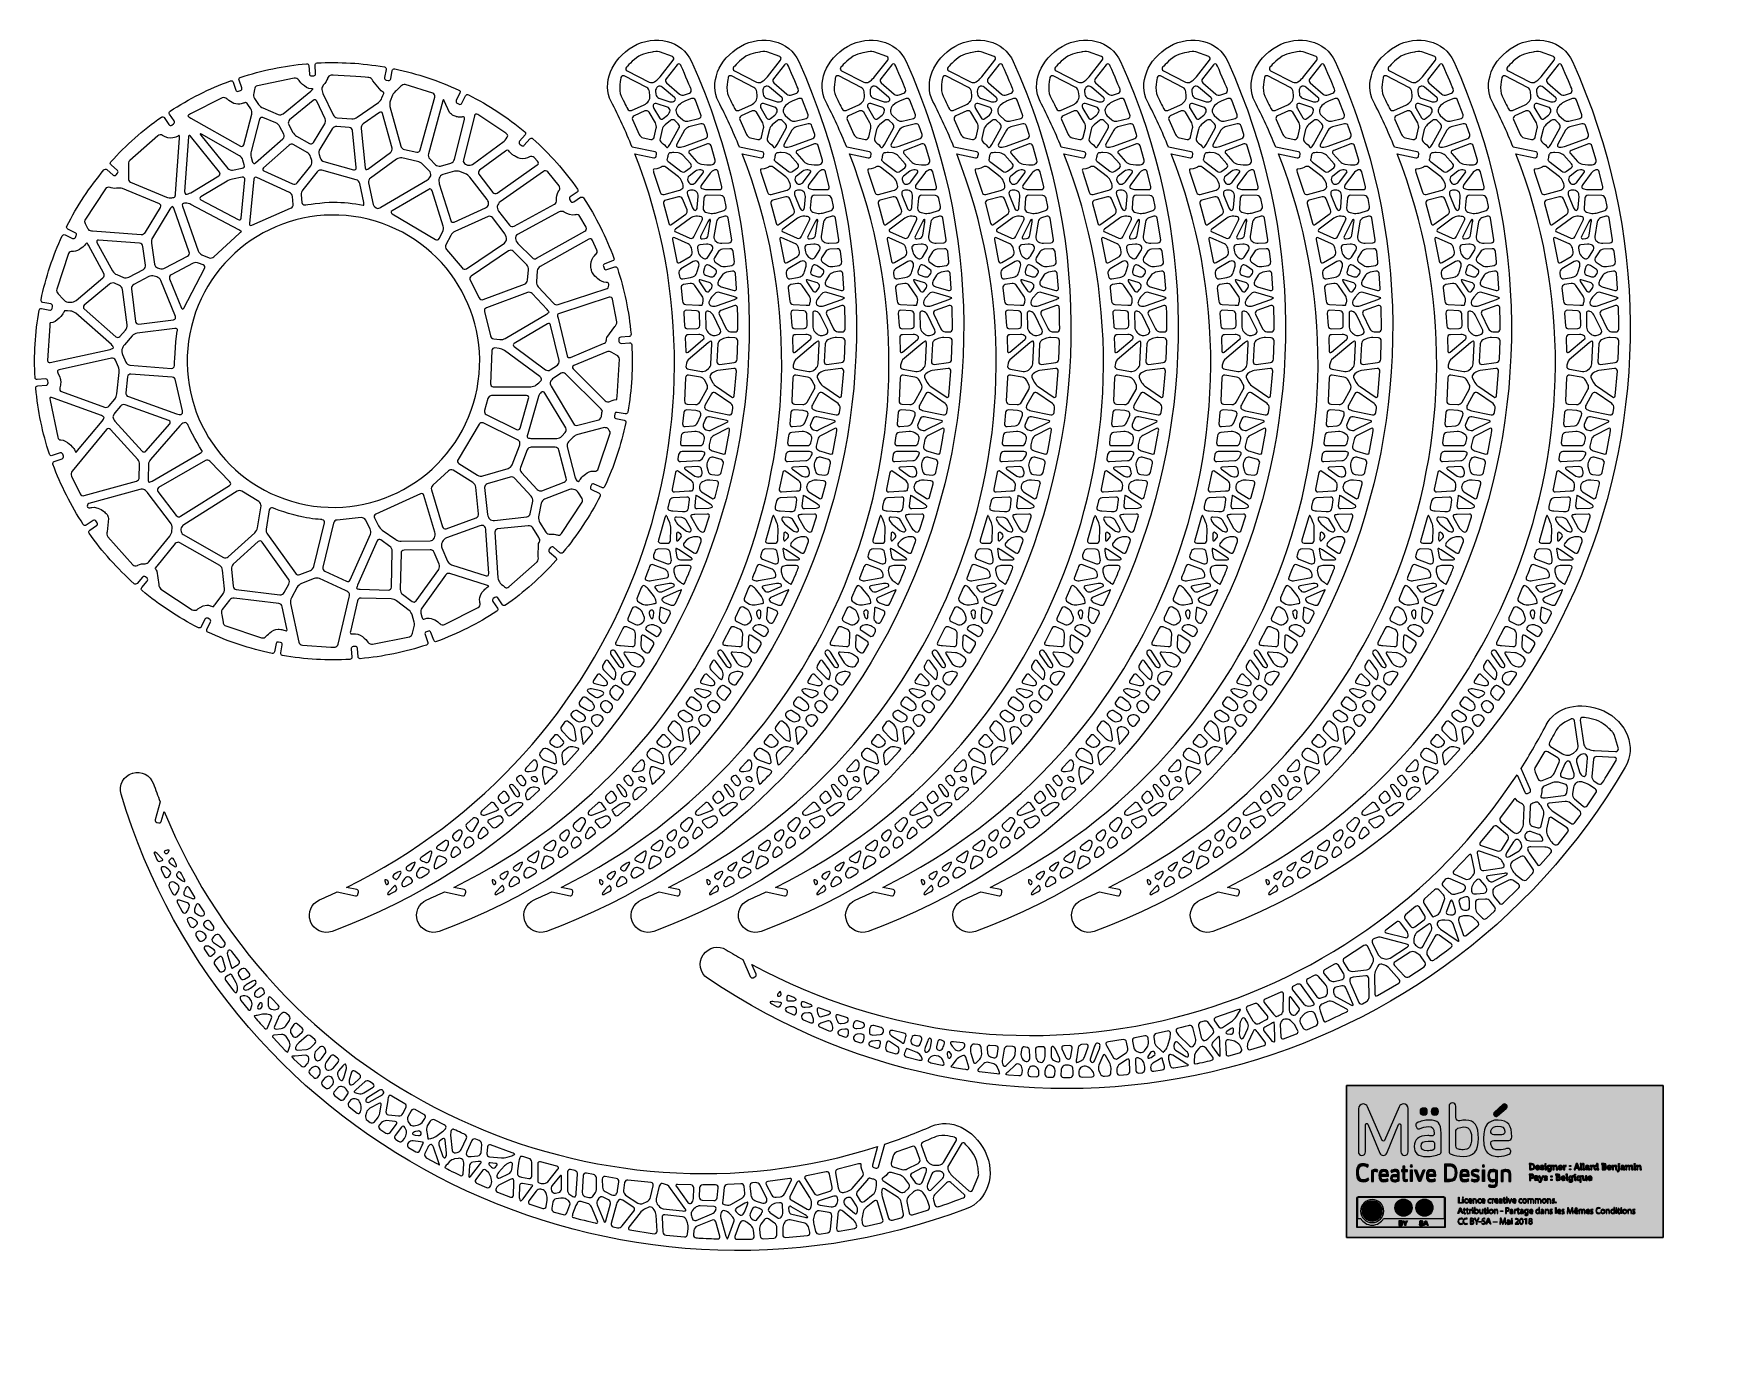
# Model space of a CAD drawing. Header units: inches. Extents: x 8 to 818, y -635 to -10.
import ezdxf

# ---------------------------------------------------------------- set-up
doc = ezdxf.new("R2010")
doc.units = ezdxf.units.IN
doc.header["$MEASUREMENT"] = 0
doc.layers.add('Calque 1', color=7, linetype='Continuous')
doc.layers.add('Calque 2', color=7, linetype='Continuous')

# ---------------------------------------------------------------- blocks, each defined once
blk = doc.blocks.new('block 2')
at = {"layer": 'Calque 1', "color": 179, "lineweight": 5, "true_color": 0x262425}
for points, knots in [([(715.86, -64), (715.86, -64), (726.82, -66.29), (726.82, -66.29), (727.36, -66.4), (727.7, -66.93), (727.59, -67.48), (727.59, -67.48), (727.39, -68.45), (727.39, -68.45), (727.27, -68.99), (726.74, -69.34), (726.2, -69.23), (726.2, -69.23), (717.2, -67.34), (717.2, -67.34), (769.2, -199.6), (711.01, -353.81), (579.16, -418.55), (579.16, -418.55), (584.06, -419.58), (584.06, -419.58), (584.61, -419.69), (584.95, -420.22), (584.84, -420.76), (584.84, -420.76), (584.63, -421.74), (584.63, -421.74), (584.52, -422.28), (583.99, -422.63), (583.45, -422.51), (583.45, -422.51), (574.72, -420.69), (574.72, -420.69), (571.92, -422), (569.1, -423.28), (566.24, -424.51), (562.3, -426.21), (560.36, -430.67), (561.85, -434.69), (561.85, -434.69), (561.9, -434.84), (561.9, -434.84), (563.44, -439), (568.05, -441.15), (572.21, -439.61), (738.97, -377.87), (817.84, -186.1), (744.29, -23.11), (739.77, -12.97), (726.88, -9.8), (716.32, -15.85), (716.32, -15.85), (716.32, -15.85), (716.32, -15.85), (705.75, -21.91), (701.37, -33.6), (705.82, -42.17), (709.52, -49.36), (712.86, -56.64), (715.86, -64)], [0, 0, 0, 0, 1, 1, 1, 2, 2, 2, 3, 3, 3, 4, 4, 4, 5, 5, 5, 6, 6, 6, 7, 7, 7, 8, 8, 8, 9, 9, 9, 10, 10, 10, 11, 11, 11, 12, 12, 12, 13, 13, 13, 14, 14, 14, 15, 15, 15, 16, 16, 16, 17, 17, 17, 18, 18, 18, 19, 19, 19, 20, 20, 20, 20]), ([(727.55, -18.2), (727.55, -18.2), (728.18, -18.3), (728.94, -18.43), (728.94, -18.43), (735.16, -20.63), (735.16, -20.63), (735.84, -21.02), (735.99, -21.83), (735.51, -22.44), (735.51, -22.44), (729.24, -30.41), (729.24, -30.41), (728.76, -31.02), (727.84, -31.87), (727.19, -32.3), (727.19, -32.3), (726.49, -32.77), (726.49, -32.77), (725.84, -33.2), (724.75, -33.26), (724.05, -32.91), (724.05, -32.91), (713.44, -27.51), (713.44, -27.51), (712.75, -27.16), (712.59, -26.39), (713.1, -25.8), (713.1, -25.8), (716.24, -22.13), (719.01, -20.54), (721.69, -19.01), (726.15, -18.39), (726.15, -18.39), (726.92, -18.28), (727.55, -18.2), (727.55, -18.2)], [0, 0, 0, 0, 1, 1, 1, 2, 2, 2, 3, 3, 3, 4, 4, 4, 5, 5, 5, 6, 6, 6, 7, 7, 7, 8, 8, 8, 9, 9, 9, 10, 10, 10, 11, 11, 11, 12, 12, 12, 12]), ([(737.43, -24.58), (737.91, -23.97), (738.64, -24), (739.05, -24.66), (739.05, -24.66), (739.05, -24.67), (739.34, -25.31), (741.15, -29.32), (744.05, -36.34), (744.05, -36.34), (744.35, -37.06), (744, -37.87), (743.27, -38.15), (743.27, -38.15), (740.96, -39.04), (740.96, -39.04), (740.24, -39.32), (739.16, -39.14), (738.57, -38.63), (738.57, -38.63), (732.36, -33.3), (732.36, -33.3), (731.77, -32.8), (731.68, -31.88), (732.16, -31.27), (732.16, -31.27), (737.43, -24.58), (737.43, -24.58)], [0, 0, 0, 0, 1, 1, 1, 2, 2, 2, 3, 3, 3, 4, 4, 4, 5, 5, 5, 6, 6, 6, 7, 7, 7, 8, 8, 8, 9, 9, 9, 9]), ([(722.82, -35.45), (723.51, -35.8), (724.14, -36.72), (724.22, -37.5), (724.22, -37.5), (724.41, -39.41), (724.41, -39.41), (724.48, -40.18), (724.19, -41.34), (723.76, -41.99), (723.76, -41.99), (723.71, -42.07), (723.71, -42.07), (723.28, -42.71), (722.34, -43.49), (721.63, -43.81), (721.63, -43.81), (715.56, -46.46), (715.56, -46.46), (714.85, -46.77), (713.99, -46.46), (713.65, -45.76), (713.65, -45.76), (711.85, -42.05), (710.63, -39.69), (709.08, -36.7), (710.48, -30.71), (710.48, -30.71), (710.66, -29.95), (711.37, -29.62), (712.06, -29.98), (712.06, -29.98), (722.82, -35.45), (722.82, -35.45)], [0, 0, 0, 0, 1, 1, 1, 2, 2, 2, 3, 3, 3, 4, 4, 4, 5, 5, 5, 6, 6, 6, 7, 7, 7, 8, 8, 8, 9, 9, 9, 10, 10, 10, 11, 11, 11, 11]), ([(736.09, -40.22), (736.68, -40.73), (736.73, -41.5), (736.19, -41.93), (735.66, -42.37), (734.62, -42.52), (733.88, -42.28), (733.88, -42.28), (728.65, -40.56), (728.65, -40.56), (727.92, -40.32), (727.25, -39.49), (727.17, -38.72), (727.17, -38.72), (727.03, -37.29), (727.03, -37.29), (726.96, -36.52), (727.42, -35.54), (728.06, -35.12), (728.7, -34.69), (729.71, -34.75), (730.3, -35.26), (730.3, -35.26), (736.09, -40.22), (736.09, -40.22)], [0, 0, 0, 0, 1, 1, 1, 2, 2, 2, 3, 3, 3, 4, 4, 4, 5, 5, 5, 6, 6, 6, 7, 7, 7, 8, 8, 8, 8]), ([(744.31, -40.78), (745.03, -40.5), (745.85, -40.86), (746.13, -41.59), (746.13, -41.59), (748.74, -48.6), (748.74, -48.6), (749.01, -49.33), (748.61, -50.08), (747.85, -50.27), (747.85, -50.27), (742.5, -51.61), (742.5, -51.61), (741.75, -51.8), (740.67, -51.52), (740.1, -51), (740.1, -51), (737.77, -48.86), (737.77, -48.86), (737.2, -48.33), (736.77, -47.27), (736.81, -46.49), (736.81, -46.49), (736.81, -46.41), (736.81, -46.41), (736.86, -45.64), (737.38, -44.6), (737.99, -44.11), (737.99, -44.11), (738.99, -43.3), (738.99, -43.3), (739.59, -42.81), (740.67, -42.18), (741.4, -41.9), (741.4, -41.9), (744.31, -40.78), (744.31, -40.78)], [0, 0, 0, 0, 1, 1, 1, 2, 2, 2, 3, 3, 3, 4, 4, 4, 5, 5, 5, 6, 6, 6, 7, 7, 7, 8, 8, 8, 9, 9, 9, 10, 10, 10, 11, 11, 11, 12, 12, 12, 12]), ([(727.02, -52.45), (727.42, -53.12), (727.6, -54.29), (727.42, -55.04), (727.42, -55.04), (726.44, -59.24), (726.44, -59.24), (726.27, -60), (725.5, -60.49), (724.74, -60.33), (724.74, -60.33), (721.15, -59.58), (721.15, -59.58), (720.39, -59.42), (719.52, -58.71), (719.21, -57.99), (719.21, -57.99), (716.05, -50.87), (716.05, -50.87), (715.73, -50.16), (716.05, -49.33), (716.76, -49.02), (716.76, -49.02), (722, -46.73), (722, -46.73), (722.71, -46.41), (723.62, -46.71), (724.01, -47.37), (724.01, -47.37), (727.02, -52.45), (727.02, -52.45)], [0, 0, 0, 0, 1, 1, 1, 2, 2, 2, 3, 3, 3, 4, 4, 4, 5, 5, 5, 6, 6, 6, 7, 7, 7, 8, 8, 8, 9, 9, 9, 10, 10, 10, 10]), ([(732.71, -44.87), (733.44, -45.11), (734.02, -45.87), (733.98, -46.55), (733.94, -47.23), (733.42, -48.19), (732.82, -48.69), (732.82, -48.69), (730.71, -50.41), (730.71, -50.41), (730.11, -50.9), (729.3, -50.76), (728.9, -50.09), (728.9, -50.09), (726.26, -45.63), (726.26, -45.63), (725.86, -44.96), (725.77, -44.06), (726.06, -43.63), (726.34, -43.2), (727.18, -43.05), (727.92, -43.29), (727.92, -43.29), (732.71, -44.87), (732.71, -44.87)], [0, 0, 0, 0, 1, 1, 1, 2, 2, 2, 3, 3, 3, 4, 4, 4, 5, 5, 5, 6, 6, 6, 7, 7, 7, 8, 8, 8, 8]), ([(737.92, -52.83), (738.5, -53.36), (738.65, -54.34), (738.27, -55.02), (738.27, -55.02), (733.93, -62.8), (733.93, -62.8), (733.55, -63.47), (733.04, -64.1), (732.78, -64.2), (732.53, -64.29), (732.23, -64.18), (732.11, -63.96), (732.11, -63.96), (732.11, -63.96), (731.98, -63.76), (731.22, -62.61), (730.1, -61.97), (730.1, -61.97), (729.42, -61.58), (729.02, -60.65), (729.19, -59.89), (729.19, -59.89), (730.19, -55.6), (730.19, -55.6), (730.37, -54.84), (731, -53.82), (731.6, -53.33), (731.6, -53.33), (734.14, -51.25), (734.14, -51.25), (734.74, -50.76), (735.7, -50.79), (736.27, -51.31), (736.27, -51.31), (737.92, -52.83), (737.92, -52.83)], [0, 0, 0, 0, 1, 1, 1, 2, 2, 2, 3, 3, 3, 4, 4, 4, 5, 5, 5, 6, 6, 6, 7, 7, 7, 8, 8, 8, 9, 9, 9, 10, 10, 10, 11, 11, 11, 12, 12, 12, 12]), ([(748.78, -52.95), (749.54, -52.76), (750.35, -53.21), (750.6, -53.94), (750.6, -53.94), (751.93, -58.01), (751.93, -58.01), (752.17, -58.75), (751.77, -59.58), (751.05, -59.85), (751.05, -59.85), (741.01, -63.61), (741.01, -63.61), (740.28, -63.88), (739.05, -64.07), (738.28, -64.02), (738.28, -64.02), (737.95, -64), (737.95, -64), (737.18, -63.95), (736.85, -63.35), (737.23, -62.67), (737.23, -62.67), (740.98, -55.96), (740.98, -55.96), (741.36, -55.28), (742.29, -54.57), (743.04, -54.38), (743.04, -54.38), (748.78, -52.95), (748.78, -52.95)], [0, 0, 0, 0, 1, 1, 1, 2, 2, 2, 3, 3, 3, 4, 4, 4, 5, 5, 5, 6, 6, 6, 7, 7, 7, 8, 8, 8, 9, 9, 9, 10, 10, 10, 10]), ([(751.89, -62.55), (752.61, -62.27), (753.39, -62.66), (753.61, -63.4), (753.61, -63.4), (755.62, -70.37), (755.62, -70.37), (755.83, -71.11), (755.4, -71.93), (754.67, -72.19), (754.67, -72.19), (754.37, -72.29), (754.37, -72.29), (753.64, -72.55), (752.41, -72.67), (751.64, -72.56), (751.64, -72.56), (749.01, -72.18), (749.01, -72.18), (748.25, -72.07), (747.19, -71.51), (746.67, -70.93), (746.67, -70.93), (743.28, -67.18), (743.28, -67.18), (742.76, -66.6), (742.93, -65.91), (743.66, -65.63), (743.66, -65.63), (751.89, -62.55), (751.89, -62.55)], [0, 0, 0, 0, 1, 1, 1, 2, 2, 2, 3, 3, 3, 4, 4, 4, 5, 5, 5, 6, 6, 6, 7, 7, 7, 8, 8, 8, 9, 9, 9, 10, 10, 10, 10]), ([(737.83, -66.82), (738.6, -66.87), (739.66, -67.38), (740.18, -67.95), (740.18, -67.95), (743.88, -72.06), (743.88, -72.06), (744.4, -72.63), (744.32, -73.48), (743.7, -73.95), (743.7, -73.95), (741.46, -75.63), (741.46, -75.63), (740.84, -76.09), (739.83, -76.09), (739.21, -75.62), (739.21, -75.62), (733.55, -71.3), (733.55, -71.3), (732.94, -70.83), (732.47, -70.31), (732.53, -70.15), (732.58, -69.99), (732.73, -69.34), (732.78, -69.07), (732.84, -68.8), (732.92, -68.36), (732.96, -68.1), (733, -67.83), (733.34, -67), (733.72, -66.86), (734.11, -66.72), (735.06, -66.64), (735.83, -66.69), (735.83, -66.69), (737.83, -66.82), (737.83, -66.82)], [0, 0, 0, 0, 1, 1, 1, 2, 2, 2, 3, 3, 3, 4, 4, 4, 5, 5, 5, 6, 6, 6, 7, 7, 7, 8, 8, 8, 9, 9, 9, 10, 10, 10, 11, 11, 11, 12, 12, 12, 12]), ([(738.02, -78.26), (738.64, -78.74), (739.37, -79.72), (739.64, -80.44), (739.64, -80.44), (740.11, -81.67), (740.11, -81.67), (740.38, -82.39), (740.35, -83.34), (740.04, -83.77), (739.73, -84.19), (738.86, -84.7), (738.11, -84.89), (738.11, -84.89), (731.11, -86.68), (731.11, -86.68), (730.36, -86.87), (729.55, -86.43), (729.32, -85.69), (729.32, -85.69), (726.14, -75.96), (726.14, -75.96), (725.89, -75.22), (725.91, -74.64), (726.17, -74.66), (726.17, -74.66), (726.17, -74.66), (726.41, -74.66), (728.09, -74.66), (729.72, -73.59), (729.72, -73.59), (730.36, -73.17), (731.4, -73.2), (732.02, -73.67), (732.02, -73.67), (738.02, -78.26), (738.02, -78.26)], [0, 0, 0, 0, 1, 1, 1, 2, 2, 2, 3, 3, 3, 4, 4, 4, 5, 5, 5, 6, 6, 6, 7, 7, 7, 8, 8, 8, 9, 9, 9, 10, 10, 10, 11, 11, 11, 12, 12, 12, 12]), ([(749.23, -75.06), (750, -75.17), (750.25, -75.77), (749.79, -76.39), (749.79, -76.39), (746.58, -80.7), (746.58, -80.7), (746.11, -81.32), (745.16, -81.82), (744.45, -81.82), (743.75, -81.81), (742.95, -81.21), (742.67, -80.48), (742.67, -80.48), (742.52, -80.06), (742.52, -80.06), (742.24, -79.33), (742.53, -78.36), (743.15, -77.89), (743.15, -77.89), (746.16, -75.63), (746.16, -75.63), (746.78, -75.17), (747.92, -74.87), (748.69, -74.98), (748.69, -74.98), (749.23, -75.06), (749.23, -75.06)], [0, 0, 0, 0, 1, 1, 1, 2, 2, 2, 3, 3, 3, 4, 4, 4, 5, 5, 5, 6, 6, 6, 7, 7, 7, 8, 8, 8, 9, 9, 9, 9]), ([(755.39, -74.92), (756.13, -74.67), (756.88, -75.08), (757.07, -75.83), (757.07, -75.83), (758.82, -83.05), (758.82, -83.05), (759, -83.81), (758.51, -84.41), (757.73, -84.4), (757.73, -84.4), (750.97, -84.29), (750.97, -84.29), (750.2, -84.27), (749.28, -84), (748.94, -83.67), (748.6, -83.35), (748.7, -82.58), (749.16, -81.95), (749.16, -81.95), (753.21, -76.52), (753.21, -76.52), (753.67, -75.9), (754.65, -75.18), (755.38, -74.93), (755.38, -74.93), (755.39, -74.92), (755.39, -74.92)], [0, 0, 0, 0, 1, 1, 1, 2, 2, 2, 3, 3, 3, 4, 4, 4, 5, 5, 5, 6, 6, 6, 7, 7, 7, 8, 8, 8, 9, 9, 9, 9]), ([(742.14, -94.07), (742.43, -94.79), (742.15, -95.75), (741.52, -96.2), (741.52, -96.2), (734.9, -101.01), (734.9, -101.01), (734.27, -101.47), (733.6, -101.23), (733.41, -100.47), (733.41, -100.47), (730.92, -91.1), (730.92, -91.1), (730.71, -90.35), (731.16, -89.58), (731.91, -89.39), (731.91, -89.39), (738.1, -87.81), (738.1, -87.81), (738.85, -87.61), (739.71, -88.05), (740, -88.77), (740, -88.77), (742.14, -94.07), (742.14, -94.07)], [0, 0, 0, 0, 1, 1, 1, 2, 2, 2, 3, 3, 3, 4, 4, 4, 5, 5, 5, 6, 6, 6, 7, 7, 7, 8, 8, 8, 8]), ([(744.46, -84.64), (745.23, -84.65), (746.24, -85.01), (746.7, -85.44), (747.16, -85.87), (747.48, -86.86), (747.42, -87.63), (747.42, -87.63), (747.01, -92.9), (747.01, -92.9), (746.95, -93.68), (746.54, -94.33), (746.11, -94.35), (745.67, -94.38), (745.08, -93.81), (744.79, -93.09), (744.79, -93.09), (742.45, -87.29), (742.45, -87.29), (742.16, -86.57), (742.14, -85.67), (742.41, -85.3), (742.68, -84.93), (743.54, -84.63), (744.32, -84.64), (744.32, -84.64), (744.46, -84.64), (744.46, -84.64)], [0, 0, 0, 0, 1, 1, 1, 2, 2, 2, 3, 3, 3, 4, 4, 4, 5, 5, 5, 6, 6, 6, 7, 7, 7, 8, 8, 8, 9, 9, 9, 9]), ([(758.36, -87.23), (759.13, -87.25), (759.9, -87.88), (760.05, -88.64), (760.05, -88.64), (760.83, -92.5), (760.83, -92.5), (760.98, -93.26), (760.5, -94.08), (759.76, -94.32), (759.76, -94.32), (756.31, -95.44), (756.31, -95.44), (755.58, -95.68), (754.36, -95.83), (753.61, -95.77), (752.86, -95.71), (751.67, -95.45), (750.97, -95.18), (750.27, -94.92), (749.75, -94.07), (749.81, -93.29), (749.81, -93.29), (750.18, -88.5), (750.18, -88.5), (750.24, -87.73), (750.93, -87.11), (751.71, -87.12), (751.71, -87.12), (758.36, -87.23), (758.36, -87.23)], [0, 0, 0, 0, 1, 1, 1, 2, 2, 2, 3, 3, 3, 4, 4, 4, 5, 5, 5, 6, 6, 6, 7, 7, 7, 8, 8, 8, 9, 9, 9, 10, 10, 10, 10]), ([(748.98, -97.45), (749.53, -97.66), (749.69, -98.39), (749.35, -99.09), (749.35, -99.09), (745.4, -106.97), (745.4, -106.97), (745.06, -107.66), (744.19, -107.97), (743.48, -107.66), (743.48, -107.66), (736.76, -104.66), (736.76, -104.66), (736.05, -104.35), (735.98, -103.71), (736.61, -103.26), (736.61, -103.26), (743.74, -98.08), (743.74, -98.08), (744.36, -97.63), (745.51, -97.22), (746.29, -97.17), (746.29, -97.17), (746.58, -97.15), (746.58, -97.15), (747.36, -97.11), (748.44, -97.24), (748.98, -97.45)], [0, 0, 0, 0, 1, 1, 1, 2, 2, 2, 3, 3, 3, 4, 4, 4, 5, 5, 5, 6, 6, 6, 7, 7, 7, 8, 8, 8, 9, 9, 9, 9]), ([(760.28, -97.12), (761.02, -96.88), (761.73, -97.31), (761.86, -98.07), (761.86, -98.07), (763.51, -108.45), (763.51, -108.45), (763.62, -109.22), (763.08, -109.88), (762.3, -109.92), (762.3, -109.92), (758.75, -110.1), (758.75, -110.1), (757.97, -110.14), (756.83, -109.8), (756.2, -109.34), (756.2, -109.34), (755.94, -109.14), (755.94, -109.14), (755.31, -108.68), (754.9, -107.68), (755.03, -106.91), (755.03, -106.91), (756.17, -99.77), (756.17, -99.77), (756.3, -99), (757, -98.18), (757.74, -97.94), (757.74, -97.94), (760.28, -97.12), (760.28, -97.12)], [0, 0, 0, 0, 1, 1, 1, 2, 2, 2, 3, 3, 3, 4, 4, 4, 5, 5, 5, 6, 6, 6, 7, 7, 7, 8, 8, 8, 9, 9, 9, 10, 10, 10, 10]), ([(753.14, -98.57), (753.34, -98.58), (753.41, -99.22), (753.28, -99.99), (753.28, -99.99), (752.28, -106.25), (752.28, -106.25), (752.15, -107.01), (751.42, -107.71), (750.65, -107.79), (750.65, -107.79), (749.41, -107.93), (749.41, -107.93), (748.64, -108.01), (748.29, -107.51), (748.64, -106.82), (748.64, -106.82), (752.15, -99.8), (752.15, -99.8), (752.49, -99.11), (752.94, -98.55), (753.14, -98.57)], [0, 0, 0, 0, 1, 1, 1, 2, 2, 2, 3, 3, 3, 4, 4, 4, 5, 5, 5, 6, 6, 6, 7, 7, 7, 7]), ([(742.65, -110.37), (743.35, -110.69), (744.06, -111.57), (744.22, -112.33), (744.22, -112.33), (744.63, -114.26), (744.63, -114.26), (744.78, -115.02), (744.37, -115.96), (743.7, -116.36), (743.7, -116.36), (738.73, -119.35), (738.73, -119.35), (738.07, -119.75), (737.41, -119.45), (737.27, -118.68), (737.27, -118.68), (735.23, -108.32), (735.23, -108.32), (735.07, -107.56), (735.52, -107.2), (736.23, -107.52), (736.23, -107.52), (742.65, -110.37), (742.65, -110.37)], [0, 0, 0, 0, 1, 1, 1, 2, 2, 2, 3, 3, 3, 4, 4, 4, 5, 5, 5, 6, 6, 6, 7, 7, 7, 8, 8, 8, 8]), ([(753.96, -111.19), (754.55, -111.62), (754.7, -112.52), (754.3, -113.19), (754.3, -113.19), (752.44, -116.27), (752.44, -116.27), (752.04, -116.94), (751.37, -117.53), (750.95, -117.6), (750.54, -117.66), (749.72, -117.3), (749.14, -116.78), (749.14, -116.78), (748.84, -116.52), (748.84, -116.52), (748.26, -116.01), (747.66, -114.96), (747.5, -114.2), (747.5, -114.2), (747.13, -112.42), (747.13, -112.42), (746.97, -111.66), (747.47, -110.98), (748.24, -110.89), (748.24, -110.89), (751.48, -110.54), (751.48, -110.54), (752.25, -110.46), (753.36, -110.75), (753.96, -111.19)], [0, 0, 0, 0, 1, 1, 1, 2, 2, 2, 3, 3, 3, 4, 4, 4, 5, 5, 5, 6, 6, 6, 7, 7, 7, 8, 8, 8, 9, 9, 9, 10, 10, 10, 10]), ([(762.67, -112.72), (763.45, -112.68), (764.16, -113.28), (764.25, -114.05), (764.25, -114.05), (764.81, -119), (764.81, -119), (764.89, -119.78), (764.34, -120.52), (763.57, -120.66), (763.57, -120.66), (760.53, -121.23), (760.53, -121.23), (759.77, -121.37), (758.62, -121.13), (757.97, -120.7), (757.97, -120.7), (755.65, -119.14), (755.65, -119.14), (755.01, -118.71), (754.81, -117.81), (755.21, -117.14), (755.21, -117.14), (757, -114.19), (757, -114.19), (757.4, -113.52), (758.36, -112.95), (759.13, -112.91), (759.13, -112.91), (762.67, -112.72), (762.67, -112.72)], [0, 0, 0, 0, 1, 1, 1, 2, 2, 2, 3, 3, 3, 4, 4, 4, 5, 5, 5, 6, 6, 6, 7, 7, 7, 8, 8, 8, 9, 9, 9, 10, 10, 10, 10]), ([(747.25, -118.88), (747.75, -119.32), (747.99, -120.29), (747.78, -121.04), (747.78, -121.04), (747.04, -123.67), (747.04, -123.67), (746.83, -124.42), (746.32, -125.3), (745.9, -125.63), (745.48, -125.96), (744.5, -126.34), (743.74, -126.47), (743.74, -126.47), (740.06, -127.08), (740.06, -127.08), (739.3, -127.21), (738.58, -126.68), (738.46, -125.92), (738.46, -125.92), (738.24, -124.46), (738.24, -124.46), (738.12, -123.69), (738.57, -122.74), (739.23, -122.34), (739.23, -122.34), (745.13, -118.8), (745.13, -118.8), (745.8, -118.4), (746.75, -118.44), (747.25, -118.88)], [0, 0, 0, 0, 1, 1, 1, 2, 2, 2, 3, 3, 3, 4, 4, 4, 5, 5, 5, 6, 6, 6, 7, 7, 7, 8, 8, 8, 9, 9, 9, 10, 10, 10, 10]), ([(755.7, -122.57), (756.34, -123), (756.51, -123.88), (756.07, -124.52), (756.07, -124.52), (755.48, -125.39), (755.48, -125.39), (755.04, -126.03), (754.07, -126.36), (753.34, -126.12), (753.34, -126.12), (750.97, -125.36), (750.97, -125.36), (750.23, -125.12), (749.79, -124.32), (750, -123.57), (750, -123.57), (750.49, -121.83), (750.49, -121.83), (750.7, -121.08), (751.18, -120.42), (751.56, -120.36), (751.94, -120.3), (752.78, -120.61), (753.42, -121.04), (753.42, -121.04), (755.7, -122.57), (755.7, -122.57)], [0, 0, 0, 0, 1, 1, 1, 2, 2, 2, 3, 3, 3, 4, 4, 4, 5, 5, 5, 6, 6, 6, 7, 7, 7, 8, 8, 8, 9, 9, 9, 9]), ([(749.35, -135.39), (749.79, -136.03), (750, -137.17), (749.83, -137.93), (749.83, -137.93), (749.76, -138.23), (749.76, -138.23), (749.59, -138.98), (749.39, -139.63), (749.33, -139.66), (749.26, -139.7), (748.58, -139.69), (747.8, -139.65), (747.8, -139.65), (741.55, -139.35), (741.55, -139.35), (740.78, -139.32), (740.07, -138.66), (739.99, -137.88), (739.99, -137.88), (739.24, -131.51), (739.24, -131.51), (739.14, -130.74), (739.69, -130), (740.45, -129.88), (740.45, -129.88), (743.67, -129.34), (743.67, -129.34), (744.43, -129.21), (745.42, -129.63), (745.86, -130.27), (745.86, -130.27), (749.35, -135.39), (749.35, -135.39)], [0, 0, 0, 0, 1, 1, 1, 2, 2, 2, 3, 3, 3, 4, 4, 4, 5, 5, 5, 6, 6, 6, 7, 7, 7, 8, 8, 8, 9, 9, 9, 10, 10, 10, 11, 11, 11, 11]), ([(752.68, -128.87), (753.41, -129.11), (754.1, -129.73), (754.2, -130.24), (754.3, -130.76), (753.95, -131.65), (753.43, -132.23), (753.43, -132.23), (752.77, -132.95), (752.77, -132.95), (752.24, -133.53), (751.46, -133.47), (751.02, -132.83), (751.02, -132.83), (748.42, -129.03), (748.42, -129.03), (747.99, -128.39), (747.75, -127.77), (747.9, -127.65), (748.05, -127.53), (748.78, -127.63), (749.52, -127.86), (749.52, -127.86), (752.68, -128.87), (752.68, -128.87)], [0, 0, 0, 0, 1, 1, 1, 2, 2, 2, 3, 3, 3, 4, 4, 4, 5, 5, 5, 6, 6, 6, 7, 7, 7, 8, 8, 8, 8]), ([(763.84, -123.49), (764.61, -123.34), (765.28, -123.86), (765.35, -124.63), (765.35, -124.63), (765.87, -131.72), (765.87, -131.72), (765.92, -132.5), (765.35, -132.95), (764.61, -132.73), (764.61, -132.73), (758.47, -130.91), (758.47, -130.91), (757.73, -130.68), (757.03, -130.06), (756.93, -129.52), (756.83, -128.97), (757.1, -128.01), (757.54, -127.37), (757.54, -127.37), (758.87, -125.42), (758.87, -125.42), (759.31, -124.78), (760.29, -124.14), (761.06, -124), (761.06, -124), (763.84, -123.49), (763.84, -123.49)], [0, 0, 0, 0, 1, 1, 1, 2, 2, 2, 3, 3, 3, 4, 4, 4, 5, 5, 5, 6, 6, 6, 7, 7, 7, 8, 8, 8, 9, 9, 9, 9]), ([(764.77, -135.72), (765.51, -135.94), (766.12, -136.18), (766.13, -136.25), (766.13, -136.33), (765.54, -136.73), (764.81, -136.99), (764.81, -136.99), (756.28, -140.03), (756.28, -140.03), (755.55, -140.29), (754.36, -140.31), (753.64, -140.07), (752.92, -139.83), (752.47, -139.03), (752.64, -138.29), (752.81, -137.55), (753.38, -136.47), (753.9, -135.9), (753.9, -135.9), (755.39, -134.26), (755.39, -134.26), (755.91, -133.69), (756.95, -133.4), (757.69, -133.62), (757.69, -133.62), (764.77, -135.72), (764.77, -135.72)], [0, 0, 0, 0, 1, 1, 1, 2, 2, 2, 3, 3, 3, 4, 4, 4, 5, 5, 5, 6, 6, 6, 7, 7, 7, 8, 8, 8, 9, 9, 9, 9]), ([(746.71, -142.43), (747.49, -142.47), (748.13, -143.13), (748.14, -143.91), (748.14, -143.91), (748.22, -149.49), (748.22, -149.49), (748.23, -150.27), (747.61, -150.92), (746.83, -150.94), (746.83, -150.94), (742.5, -151.07), (742.5, -151.07), (741.72, -151.09), (741.04, -150.48), (740.99, -149.7), (740.99, -149.7), (740.53, -143.53), (740.53, -143.53), (740.47, -142.76), (741.05, -142.16), (741.82, -142.19), (741.82, -142.19), (746.71, -142.43), (746.71, -142.43)], [0, 0, 0, 0, 1, 1, 1, 2, 2, 2, 3, 3, 3, 4, 4, 4, 5, 5, 5, 6, 6, 6, 7, 7, 7, 8, 8, 8, 8]), ([(752.61, -142.7), (753.35, -142.95), (754.23, -143.72), (754.57, -144.42), (754.57, -144.42), (758.12, -151.77), (758.12, -151.77), (758.46, -152.47), (758.15, -153.29), (757.44, -153.6), (757.44, -153.6), (756.74, -153.9), (756.74, -153.9), (756.03, -154.21), (755.04, -154.38), (754.55, -154.27), (754.06, -154.17), (753.19, -153.65), (752.63, -153.12), (752.63, -153.12), (752.1, -152.62), (752.1, -152.62), (751.54, -152.09), (751.07, -151.02), (751.06, -150.24), (751.06, -150.24), (750.96, -143.55), (750.96, -143.55), (750.95, -142.78), (751.54, -142.34), (752.28, -142.59), (752.28, -142.59), (752.61, -142.7), (752.61, -142.7)], [0, 0, 0, 0, 1, 1, 1, 2, 2, 2, 3, 3, 3, 4, 4, 4, 5, 5, 5, 6, 6, 6, 7, 7, 7, 8, 8, 8, 9, 9, 9, 10, 10, 10, 11, 11, 11, 11]), ([(764.94, -139.94), (765.67, -139.68), (766.28, -140.1), (766.31, -140.88), (766.31, -140.88), (766.46, -145.91), (766.47, -149.07), (766.48, -150.17), (766.48, -151.2), (766.48, -151.2), (766.47, -151.98), (765.83, -152.58), (765.06, -152.55), (765.06, -152.55), (762.96, -152.45), (762.96, -152.45), (762.18, -152.41), (761.27, -151.81), (760.94, -151.12), (760.94, -151.12), (757.53, -144.07), (757.53, -144.07), (757.19, -143.37), (757.52, -142.59), (758.25, -142.33), (758.25, -142.33), (764.94, -139.94), (764.94, -139.94)], [0, 0, 0, 0, 1, 1, 1, 2, 2, 2, 3, 3, 3, 4, 4, 4, 5, 5, 5, 6, 6, 6, 7, 7, 7, 8, 8, 8, 9, 9, 9, 9]), ([(749.99, -154.51), (750.46, -154.96), (750.36, -155.73), (749.77, -156.23), (749.77, -156.23), (742.6, -162.22), (742.6, -162.22), (742.01, -162.72), (741.51, -162.49), (741.49, -161.71), (741.49, -161.71), (741.29, -155.34), (741.29, -155.34), (741.26, -154.56), (741.87, -153.91), (742.65, -153.89), (742.65, -153.89), (747.72, -153.74), (747.72, -153.74), (748.5, -153.72), (749.52, -154.06), (749.99, -154.51)], [0, 0, 0, 0, 1, 1, 1, 2, 2, 2, 3, 3, 3, 4, 4, 4, 5, 5, 5, 6, 6, 6, 7, 7, 7, 7]), ([(753.74, -156.99), (753.95, -157.03), (754.09, -157.7), (754.05, -158.48), (754.05, -158.48), (753.57, -167.77), (753.57, -167.77), (753.53, -168.54), (753.01, -169.58), (752.4, -170.06), (752.4, -170.06), (751.52, -170.78), (751.52, -170.78), (750.91, -171.27), (749.79, -171.56), (749.03, -171.44), (749.03, -171.44), (742.93, -170.43), (742.93, -170.43), (742.17, -170.3), (741.54, -169.69), (741.55, -169.08), (741.55, -168.46), (742.04, -166.37), (742.64, -165.87), (742.64, -165.87), (752.27, -157.81), (752.27, -157.81), (752.87, -157.31), (753.53, -156.94), (753.74, -156.99)], [0, 0, 0, 0, 1, 1, 1, 2, 2, 2, 3, 3, 3, 4, 4, 4, 5, 5, 5, 6, 6, 6, 7, 7, 7, 8, 8, 8, 9, 9, 9, 10, 10, 10, 10]), ([(765.03, -155.37), (765.8, -155.41), (766.42, -156.07), (766.4, -156.85), (766.4, -156.85), (766.1, -165.63), (766.1, -165.63), (766.07, -166.4), (765.41, -167.12), (764.64, -167.21), (764.64, -167.21), (757.77, -168.09), (757.77, -168.09), (757, -168.19), (756.41, -167.63), (756.45, -166.86), (756.45, -166.86), (756.89, -158.29), (756.89, -158.29), (756.93, -157.52), (757.54, -156.63), (758.25, -156.32), (758.25, -156.32), (759.61, -155.74), (759.61, -155.74), (760.32, -155.43), (761.54, -155.21), (762.32, -155.25), (762.32, -155.25), (765.03, -155.37), (765.03, -155.37)], [0, 0, 0, 0, 1, 1, 1, 2, 2, 2, 3, 3, 3, 4, 4, 4, 5, 5, 5, 6, 6, 6, 7, 7, 7, 8, 8, 8, 9, 9, 9, 10, 10, 10, 10]), ([(764.47, -170.08), (765.24, -169.98), (765.83, -170.54), (765.77, -171.31), (765.77, -171.31), (764.74, -183.08), (764.74, -183.08), (764.66, -183.85), (764.08, -184.12), (763.44, -183.69), (763.44, -183.69), (756.22, -178.75), (756.22, -178.75), (755.58, -178.31), (754.75, -177.4), (754.37, -176.72), (754.37, -176.72), (753.3, -174.76), (753.3, -174.76), (752.92, -174.08), (753.11, -173.12), (753.72, -172.63), (753.72, -172.63), (754.36, -172.12), (754.36, -172.12), (754.96, -171.63), (756.08, -171.15), (756.85, -171.05), (756.85, -171.05), (764.47, -170.08), (764.47, -170.08)], [0, 0, 0, 0, 1, 1, 1, 2, 2, 2, 3, 3, 3, 4, 4, 4, 5, 5, 5, 6, 6, 6, 7, 7, 7, 8, 8, 8, 9, 9, 9, 10, 10, 10, 10]), ([(748.51, -174.21), (749.28, -174.34), (750.21, -175), (750.58, -175.68), (750.58, -175.68), (751.68, -177.68), (751.68, -177.68), (752.06, -178.36), (752.05, -179.47), (751.67, -180.15), (751.67, -180.15), (748.27, -186.19), (748.27, -186.19), (747.88, -186.87), (746.94, -187.38), (746.16, -187.32), (746.16, -187.32), (742.27, -187.07), (742.27, -187.07), (741.5, -187.01), (740.9, -186.34), (740.95, -185.56), (740.95, -185.56), (741.45, -174.46), (741.45, -174.46), (741.48, -173.68), (742.12, -173.15), (742.89, -173.28), (742.89, -173.28), (748.51, -174.21), (748.51, -174.21)], [0, 0, 0, 0, 1, 1, 1, 2, 2, 2, 3, 3, 3, 4, 4, 4, 5, 5, 5, 6, 6, 6, 7, 7, 7, 8, 8, 8, 9, 9, 9, 10, 10, 10, 10]), ([(763.07, -186.85), (763.71, -187.29), (764.15, -188.28), (764.05, -189.05), (764.05, -189.05), (763.78, -191.12), (763.78, -191.12), (763.68, -191.89), (762.97, -192.39), (762.21, -192.24), (762.21, -192.24), (752.81, -190.31), (752.81, -190.31), (752.05, -190.15), (751.13, -189.72), (750.77, -189.34), (750.41, -188.97), (750.42, -188.11), (750.8, -187.43), (750.8, -187.43), (753.76, -182.19), (753.76, -182.19), (754.14, -181.52), (754.98, -181.32), (755.62, -181.76), (755.62, -181.76), (763.07, -186.85), (763.07, -186.85)], [0, 0, 0, 0, 1, 1, 1, 2, 2, 2, 3, 3, 3, 4, 4, 4, 5, 5, 5, 6, 6, 6, 7, 7, 7, 8, 8, 8, 9, 9, 9, 9]), ([(746.32, -190.16), (747.1, -190.22), (748.03, -190.57), (748.39, -190.94), (748.76, -191.32), (748.81, -192.22), (748.51, -192.93), (748.51, -192.93), (747.18, -196.08), (747.18, -196.08), (746.88, -196.79), (746, -197.43), (745.22, -197.5), (745.22, -197.5), (741.29, -197.85), (741.29, -197.85), (740.51, -197.91), (739.94, -197.34), (740.02, -196.57), (740.02, -196.57), (740.53, -191.19), (740.53, -191.19), (740.6, -190.42), (741.29, -189.83), (742.06, -189.88), (742.06, -189.88), (746.32, -190.16), (746.32, -190.16)], [0, 0, 0, 0, 1, 1, 1, 2, 2, 2, 3, 3, 3, 4, 4, 4, 5, 5, 5, 6, 6, 6, 7, 7, 7, 8, 8, 8, 9, 9, 9, 9]), ([(761.14, -194.9), (761.9, -195.05), (761.96, -195.46), (761.26, -195.81), (761.26, -195.81), (753.79, -199.49), (753.79, -199.49), (753.1, -199.84), (751.99, -199.78), (751.33, -199.37), (751.33, -199.37), (750.57, -198.9), (750.57, -198.9), (749.91, -198.49), (749.62, -197.57), (749.92, -196.85), (749.92, -196.85), (751.02, -194.23), (751.02, -194.23), (751.32, -193.52), (752.19, -193.06), (752.95, -193.22), (752.95, -193.22), (761.14, -194.9), (761.14, -194.9)], [0, 0, 0, 0, 1, 1, 1, 2, 2, 2, 3, 3, 3, 4, 4, 4, 5, 5, 5, 6, 6, 6, 7, 7, 7, 8, 8, 8, 8]), ([(749.65, -201.65), (750.3, -202.06), (750.7, -203.01), (750.52, -203.77), (750.52, -203.77), (750.09, -205.63), (750.09, -205.63), (749.91, -206.39), (749.13, -207.01), (748.35, -207.01), (748.35, -207.01), (740.15, -207.01), (740.15, -207.01), (739.38, -207.01), (738.83, -206.38), (738.93, -205.61), (738.93, -205.61), (739.38, -202.23), (739.38, -202.23), (739.47, -201.46), (740.18, -200.78), (740.96, -200.71), (740.96, -200.71), (745.85, -200.28), (745.85, -200.28), (746.62, -200.21), (747.79, -200.49), (748.45, -200.9), (748.45, -200.9), (749.65, -201.65), (749.65, -201.65)], [0, 0, 0, 0, 1, 1, 1, 2, 2, 2, 3, 3, 3, 4, 4, 4, 5, 5, 5, 6, 6, 6, 7, 7, 7, 8, 8, 8, 9, 9, 9, 10, 10, 10, 10]), ([(761.49, -198.84), (762.19, -198.5), (762.65, -198.84), (762.52, -199.61), (762.52, -199.61), (761.4, -206.33), (760.61, -210.3), (760.54, -210.64), (760.54, -210.64), (760.54, -210.64), (760.46, -211.01), (759.79, -211.13), (759.05, -210.91), (759.05, -210.91), (754.78, -209.62), (754.78, -209.62), (754.03, -209.4), (753.2, -208.95), (752.92, -208.63), (752.65, -208.31), (752.57, -207.43), (752.74, -206.67), (752.74, -206.67), (753.35, -204.08), (753.35, -204.08), (753.53, -203.32), (754.24, -202.42), (754.94, -202.08), (754.94, -202.08), (761.49, -198.84), (761.49, -198.84)], [0, 0, 0, 0, 1, 1, 1, 2, 2, 2, 3, 3, 3, 4, 4, 4, 5, 5, 5, 6, 6, 6, 7, 7, 7, 8, 8, 8, 9, 9, 9, 10, 10, 10, 10]), ([(748.82, -209.83), (749.6, -209.83), (750.39, -210.01), (750.58, -210.23), (750.76, -210.44), (750.61, -211.18), (750.23, -211.86), (750.23, -211.86), (749.68, -212.86), (749.68, -212.86), (749.31, -213.54), (748.37, -214.13), (747.59, -214.17), (747.59, -214.17), (738.94, -214.62), (738.94, -214.62), (738.17, -214.66), (737.64, -214.07), (737.77, -213.31), (737.77, -213.31), (738.11, -211.22), (738.11, -211.22), (738.23, -210.46), (738.96, -209.83), (739.74, -209.83), (739.74, -209.83), (748.82, -209.83), (748.82, -209.83)], [0, 0, 0, 0, 1, 1, 1, 2, 2, 2, 3, 3, 3, 4, 4, 4, 5, 5, 5, 6, 6, 6, 7, 7, 7, 8, 8, 8, 9, 9, 9, 9]), ([(749.42, -219.78), (749.6, -220.53), (749.17, -221.41), (748.46, -221.74), (748.46, -221.74), (748.36, -221.78), (748.36, -221.78), (747.65, -222.11), (746.56, -222), (745.93, -221.55), (745.93, -221.55), (741.27, -218.21), (741.27, -218.21), (740.63, -217.76), (740.75, -217.35), (741.53, -217.31), (741.53, -217.31), (747.35, -217.01), (747.35, -217.01), (748.12, -216.97), (748.9, -217.55), (749.08, -218.31), (749.08, -218.31), (749.42, -219.78), (749.42, -219.78)], [0, 0, 0, 0, 1, 1, 1, 2, 2, 2, 3, 3, 3, 4, 4, 4, 5, 5, 5, 6, 6, 6, 7, 7, 7, 8, 8, 8, 8]), ([(758.47, -213.68), (759.21, -213.91), (759.69, -214.71), (759.52, -215.47), (759.52, -215.47), (758.54, -219.82), (758.54, -219.82), (758.37, -220.57), (757.59, -221.13), (756.82, -221.06), (756.82, -221.06), (753.93, -220.78), (753.93, -220.78), (753.15, -220.71), (752.38, -220.03), (752.2, -219.27), (752.2, -219.27), (751.68, -217.04), (751.68, -217.04), (751.5, -216.29), (751.66, -215.11), (752.04, -214.43), (752.04, -214.43), (752.63, -213.36), (752.63, -213.36), (753, -212.68), (753.92, -212.31), (754.66, -212.53), (754.66, -212.53), (758.47, -213.68), (758.47, -213.68)], [0, 0, 0, 0, 1, 1, 1, 2, 2, 2, 3, 3, 3, 4, 4, 4, 5, 5, 5, 6, 6, 6, 7, 7, 7, 8, 8, 8, 9, 9, 9, 10, 10, 10, 10]), ([(744.29, -223.85), (744.92, -224.3), (745.37, -225.3), (745.3, -226.07), (745.3, -226.07), (745.22, -226.84), (745.22, -226.84), (745.14, -227.62), (744.97, -228.33), (744.83, -228.44), (744.7, -228.54), (743.95, -228.66), (743.18, -228.71), (743.18, -228.71), (736.07, -229.16), (736.07, -229.16), (735.29, -229.21), (734.79, -228.63), (734.96, -227.87), (734.96, -227.87), (736.59, -219.91), (736.59, -219.91), (736.73, -219.15), (737.37, -218.89), (738, -219.34), (738, -219.34), (744.29, -223.85), (744.29, -223.85)], [0, 0, 0, 0, 1, 1, 1, 2, 2, 2, 3, 3, 3, 4, 4, 4, 5, 5, 5, 6, 6, 6, 7, 7, 7, 8, 8, 8, 9, 9, 9, 9]), ([(756.15, -223.83), (756.92, -223.9), (757.4, -224.58), (757.2, -225.33), (757.2, -225.33), (755.54, -231.64), (755.54, -231.64), (755.34, -232.39), (754.64, -232.66), (753.99, -232.23), (753.99, -232.23), (749.1, -229.06), (749.1, -229.06), (748.45, -228.63), (747.98, -227.65), (748.05, -226.88), (748.05, -226.88), (748.11, -226.34), (748.11, -226.34), (748.18, -225.57), (748.82, -224.68), (749.53, -224.35), (749.53, -224.35), (750.34, -223.98), (750.34, -223.98), (751.05, -223.66), (752.25, -223.45), (753.03, -223.53), (753.03, -223.53), (756.15, -223.83), (756.15, -223.83)], [0, 0, 0, 0, 1, 1, 1, 2, 2, 2, 3, 3, 3, 4, 4, 4, 5, 5, 5, 6, 6, 6, 7, 7, 7, 8, 8, 8, 9, 9, 9, 10, 10, 10, 10]), ([(742.87, -236.43), (742.77, -237.2), (742.41, -238.03), (742.06, -238.27), (741.71, -238.51), (740.8, -238.66), (740.02, -238.6), (740.02, -238.6), (735.33, -238.24), (735.33, -238.24), (734.55, -238.18), (733.64, -237.98), (733.3, -237.79), (732.96, -237.61), (732.84, -236.84), (733.03, -236.09), (733.03, -236.09), (733.67, -233.49), (733.67, -233.49), (733.85, -232.74), (734.63, -232.08), (735.41, -232.03), (735.41, -232.03), (742.08, -231.61), (742.08, -231.61), (742.85, -231.56), (743.4, -232.15), (743.31, -232.92), (743.31, -232.92), (742.87, -236.43), (742.87, -236.43)], [0, 0, 0, 0, 1, 1, 1, 2, 2, 2, 3, 3, 3, 4, 4, 4, 5, 5, 5, 6, 6, 6, 7, 7, 7, 8, 8, 8, 9, 9, 9, 10, 10, 10, 10]), ([(753.18, -235.07), (753.83, -235.5), (754.31, -236), (754.26, -236.2), (754.2, -236.4), (753.41, -236.93), (752.64, -236.96), (752.64, -236.96), (747.03, -237.13), (747.03, -237.13), (746.26, -237.15), (745.7, -236.54), (745.8, -235.77), (745.8, -235.77), (746.25, -232.17), (746.25, -232.17), (746.34, -231.4), (746.44, -230.76), (746.45, -230.75), (746.47, -230.73), (747.02, -231.07), (747.67, -231.49), (747.67, -231.49), (753.18, -235.07), (753.18, -235.07)], [0, 0, 0, 0, 1, 1, 1, 2, 2, 2, 3, 3, 3, 4, 4, 4, 5, 5, 5, 6, 6, 6, 7, 7, 7, 8, 8, 8, 8]), ([(732.17, -240.39), (732.29, -240.46), (732.63, -241.1), (732.93, -241.82), (732.93, -241.82), (733.83, -243.97), (733.83, -243.97), (734.12, -244.69), (734.35, -245.91), (734.34, -246.69), (734.34, -246.69), (734.2, -252.36), (734.2, -252.36), (734.19, -253.14), (733.54, -253.76), (732.76, -253.75), (732.76, -253.75), (729.44, -253.68), (729.44, -253.68), (728.66, -253.66), (728.21, -253.04), (728.44, -252.3), (728.44, -252.3), (731.57, -241.63), (731.57, -241.63), (731.78, -240.88), (732.05, -240.33), (732.17, -240.39)], [0, 0, 0, 0, 1, 1, 1, 2, 2, 2, 3, 3, 3, 4, 4, 4, 5, 5, 5, 6, 6, 6, 7, 7, 7, 8, 8, 8, 9, 9, 9, 9]), ([(739.56, -241.4), (740.33, -241.45), (741.28, -242.05), (741.66, -242.73), (741.66, -242.73), (743.93, -246.71), (743.93, -246.71), (744.32, -247.39), (744.14, -248.06), (743.55, -248.21), (742.96, -248.35), (741.98, -248.08), (741.37, -247.6), (741.37, -247.6), (738.06, -245), (738.06, -245), (737.45, -244.52), (736.7, -243.54), (736.41, -242.82), (736.41, -242.82), (736.23, -242.4), (736.23, -242.4), (735.93, -241.69), (736.32, -241.15), (737.1, -241.21), (737.1, -241.21), (739.56, -241.4), (739.56, -241.4)], [0, 0, 0, 0, 1, 1, 1, 2, 2, 2, 3, 3, 3, 4, 4, 4, 5, 5, 5, 6, 6, 6, 7, 7, 7, 8, 8, 8, 9, 9, 9, 9]), ([(751.78, -239.8), (752.56, -239.78), (753, -240.37), (752.77, -241.11), (752.77, -241.11), (750.72, -247.49), (750.72, -247.49), (750.48, -248.23), (749.71, -248.59), (749.02, -248.29), (748.33, -248), (747.46, -247.2), (747.07, -246.53), (747.07, -246.53), (744.38, -241.8), (744.38, -241.8), (744, -241.13), (743.86, -240.45), (744.08, -240.3), (744.3, -240.15), (745.11, -240.01), (745.89, -239.98), (745.89, -239.98), (751.78, -239.8), (751.78, -239.8)], [0, 0, 0, 0, 1, 1, 1, 2, 2, 2, 3, 3, 3, 4, 4, 4, 5, 5, 5, 6, 6, 6, 7, 7, 7, 8, 8, 8, 8]), ([(738.93, -249.27), (739.54, -249.75), (739.6, -250.6), (739.05, -251.16), (739.05, -251.16), (737.99, -252.25), (737.99, -252.25), (737.45, -252.81), (737.02, -252.63), (737.04, -251.85), (737.04, -251.85), (737.1, -249.27), (737.1, -249.27), (737.12, -248.5), (737.63, -248.25), (738.24, -248.73), (738.24, -248.73), (738.93, -249.27), (738.93, -249.27)], [0, 0, 0, 0, 1, 1, 1, 2, 2, 2, 3, 3, 3, 4, 4, 4, 5, 5, 5, 6, 6, 6, 6]), ([(748.06, -250.95), (748.77, -251.25), (749.14, -252.1), (748.88, -252.83), (748.88, -252.83), (747.1, -257.73), (747.1, -257.73), (746.83, -258.46), (746.08, -258.7), (745.43, -258.27), (745.43, -258.27), (740.91, -255.29), (740.91, -255.29), (740.26, -254.86), (740.17, -254.06), (740.71, -253.5), (740.71, -253.5), (741.89, -252.29), (741.89, -252.29), (742.43, -251.73), (743.49, -251.13), (744.24, -250.94), (744.24, -250.94), (745.29, -250.68), (745.29, -250.68), (746.04, -250.5), (747.24, -250.6), (747.95, -250.9), (747.95, -250.9), (748.06, -250.95), (748.06, -250.95)], [0, 0, 0, 0, 1, 1, 1, 2, 2, 2, 3, 3, 3, 4, 4, 4, 5, 5, 5, 6, 6, 6, 7, 7, 7, 8, 8, 8, 9, 9, 9, 10, 10, 10, 10]), ([(732.34, -256.56), (733.11, -256.58), (733.86, -257.21), (734, -257.98), (734, -257.98), (734.58, -261.21), (734.58, -261.21), (734.72, -261.98), (734.55, -262.9), (734.21, -263.28), (733.87, -263.65), (733, -263.72), (732.28, -263.44), (732.28, -263.44), (726.94, -261.35), (726.94, -261.35), (726.21, -261.07), (725.83, -260.24), (726.08, -259.5), (726.08, -259.5), (726.67, -257.79), (726.67, -257.79), (726.91, -257.05), (727.75, -256.46), (728.53, -256.48), (728.53, -256.48), (732.34, -256.56), (732.34, -256.56)], [0, 0, 0, 0, 1, 1, 1, 2, 2, 2, 3, 3, 3, 4, 4, 4, 5, 5, 5, 6, 6, 6, 7, 7, 7, 8, 8, 8, 9, 9, 9, 9]), ([(744.21, -260.85), (744.86, -261.28), (744.76, -261.63), (743.98, -261.63), (743.98, -261.63), (738.94, -261.63), (738.94, -261.63), (738.16, -261.63), (737.41, -261), (737.27, -260.24), (737.27, -260.24), (736.8, -257.61), (736.8, -257.61), (736.66, -256.84), (736.68, -256.21), (736.84, -256.2), (737.01, -256.19), (737.67, -256.53), (738.32, -256.96), (738.32, -256.96), (744.21, -260.85), (744.21, -260.85)], [0, 0, 0, 0, 1, 1, 1, 2, 2, 2, 3, 3, 3, 4, 4, 4, 5, 5, 5, 6, 6, 6, 7, 7, 7, 7]), ([(731.46, -266.15), (732.18, -266.43), (732.92, -267.28), (733.1, -268.03), (733.1, -268.03), (733.28, -268.77), (733.28, -268.77), (733.46, -269.52), (732.98, -270.25), (732.22, -270.38), (732.22, -270.38), (725.07, -271.63), (725.07, -271.63), (724.3, -271.77), (723.26, -271.7), (722.76, -271.48), (722.25, -271.26), (721.93, -270.82), (722.06, -270.51), (722.06, -270.51), (722.06, -270.51), (722.17, -270.22), (723.01, -268.06), (724.19, -264.82), (724.19, -264.82), (724.46, -264.1), (725.27, -263.73), (725.99, -264.01), (725.99, -264.01), (731.46, -266.15), (731.46, -266.15)], [0, 0, 0, 0, 1, 1, 1, 2, 2, 2, 3, 3, 3, 4, 4, 4, 5, 5, 5, 6, 6, 6, 7, 7, 7, 8, 8, 8, 9, 9, 9, 10, 10, 10, 10]), ([(743.09, -264.45), (743.87, -264.45), (744.27, -265.04), (743.97, -265.76), (743.97, -265.76), (743.35, -267.3), (742.79, -268.64), (742.13, -270.22), (741.25, -272.24), (741.25, -272.24), (740.94, -272.95), (740.58, -273.48), (740.44, -273.42), (740.29, -273.36), (739.68, -272.91), (739.07, -272.43), (739.07, -272.43), (737.7, -271.34), (737.7, -271.34), (737.09, -270.86), (736.44, -269.85), (736.26, -269.1), (736.26, -269.1), (735.85, -267.39), (735.85, -267.39), (735.67, -266.64), (735.85, -265.67), (736.24, -265.23), (736.64, -264.8), (737.6, -264.45), (738.37, -264.45), (738.37, -264.45), (743.09, -264.45), (743.09, -264.45)], [0, 0, 0, 0, 1, 1, 1, 2, 2, 2, 3, 3, 3, 4, 4, 4, 5, 5, 5, 6, 6, 6, 7, 7, 7, 8, 8, 8, 9, 9, 9, 10, 10, 10, 11, 11, 11, 11]), ([(721.71, -274.1), (722.21, -274.32), (723.03, -274.99), (723.52, -275.59), (723.52, -275.59), (726.08, -278.74), (726.08, -278.74), (726.57, -279.35), (727.1, -280.38), (727.26, -281.04), (727.41, -281.69), (727.47, -282.29), (727.39, -282.36), (727.32, -282.42), (726.63, -282.6), (725.87, -282.76), (725.87, -282.76), (723.38, -283.25), (723.38, -283.25), (722.62, -283.41), (721.44, -283.22), (720.76, -282.85), (720.76, -282.85), (718.91, -281.82), (718.91, -281.82), (718.23, -281.44), (717.92, -280.55), (718.23, -279.84), (718.23, -279.84), (720.25, -275.01), (720.25, -275.01), (720.55, -274.29), (721.2, -273.88), (721.71, -274.1)], [0, 0, 0, 0, 1, 1, 1, 2, 2, 2, 3, 3, 3, 4, 4, 4, 5, 5, 5, 6, 6, 6, 7, 7, 7, 8, 8, 8, 9, 9, 9, 10, 10, 10, 11, 11, 11, 11]), ([(735.82, -273.46), (736.3, -273.83), (736.1, -274.39), (735.39, -274.69), (735.39, -274.69), (730, -276.94), (730, -276.94), (729.29, -277.24), (728.3, -277), (727.81, -276.4), (727.81, -276.4), (727.01, -275.41), (727.01, -275.41), (726.52, -274.81), (726.74, -274.21), (727.51, -274.07), (727.51, -274.07), (733.56, -273.01), (733.56, -273.01), (734.33, -272.88), (735.34, -273.08), (735.82, -273.46)], [0, 0, 0, 0, 1, 1, 1, 2, 2, 2, 3, 3, 3, 4, 4, 4, 5, 5, 5, 6, 6, 6, 7, 7, 7, 7]), ([(739.48, -276.09), (739.52, -276.1), (739.28, -276.69), (738.96, -277.4), (738.96, -277.4), (736.54, -282.59), (736.54, -282.59), (736.2, -283.29), (735.34, -283.64), (734.61, -283.36), (734.61, -283.36), (731.63, -282.21), (731.63, -282.21), (730.91, -281.93), (730.23, -281.33), (730.12, -280.87), (730.01, -280.41), (730.51, -279.79), (731.22, -279.49), (731.22, -279.49), (738.11, -276.6), (738.11, -276.6), (738.83, -276.3), (739.44, -276.07), (739.48, -276.09)], [0, 0, 0, 0, 1, 1, 1, 2, 2, 2, 3, 3, 3, 4, 4, 4, 5, 5, 5, 6, 6, 6, 7, 7, 7, 8, 8, 8, 8]), ([(719.36, -285.3), (720.04, -285.67), (720.79, -286.58), (721.03, -287.32), (721.03, -287.32), (721.69, -289.34), (721.69, -289.34), (721.93, -290.08), (721.62, -291.06), (721, -291.53), (721, -291.53), (719.95, -292.32), (719.95, -292.32), (719.34, -292.79), (718.25, -292.91), (717.54, -292.6), (717.54, -292.6), (714.57, -291.28), (714.57, -291.28), (713.86, -290.97), (713.55, -290.14), (713.88, -289.44), (713.88, -289.44), (715.94, -285.01), (715.94, -285.01), (716.26, -284.3), (717.08, -284.03), (717.76, -284.41), (717.76, -284.41), (719.36, -285.3), (719.36, -285.3)], [0, 0, 0, 0, 1, 1, 1, 2, 2, 2, 3, 3, 3, 4, 4, 4, 5, 5, 5, 6, 6, 6, 7, 7, 7, 8, 8, 8, 9, 9, 9, 10, 10, 10, 10]), ([(726.06, -288.57), (725.99, -289.34), (725.69, -289.95), (725.39, -289.93), (725.08, -289.9), (724.64, -289.27), (724.4, -288.54), (724.4, -288.54), (724.04, -287.43), (724.04, -287.43), (723.79, -286.69), (724.21, -285.97), (724.96, -285.82), (725.71, -285.67), (726.26, -286.18), (726.2, -286.95), (726.2, -286.95), (726.06, -288.57), (726.06, -288.57)], [0, 0, 0, 0, 1, 1, 1, 2, 2, 2, 3, 3, 3, 4, 4, 4, 5, 5, 5, 6, 6, 6, 6]), ([(733.37, -285.91), (734.09, -286.18), (734.4, -286.98), (734.05, -287.67), (734.05, -287.67), (732.2, -291.31), (732.2, -291.31), (731.85, -292), (731.02, -292.23), (730.36, -291.82), (730.36, -291.82), (729.9, -291.52), (729.9, -291.52), (729.24, -291.11), (728.76, -290.14), (728.82, -289.36), (728.82, -289.36), (729.12, -285.9), (729.12, -285.9), (729.19, -285.12), (729.27, -284.46), (729.31, -284.43), (729.35, -284.4), (729.98, -284.6), (730.7, -284.88), (730.7, -284.88), (733.37, -285.91), (733.37, -285.91)], [0, 0, 0, 0, 1, 1, 1, 2, 2, 2, 3, 3, 3, 4, 4, 4, 5, 5, 5, 6, 6, 6, 7, 7, 7, 8, 8, 8, 9, 9, 9, 9]), ([(716.19, -295.09), (716.9, -295.4), (717.45, -296.29), (717.43, -297.07), (717.43, -297.07), (717.25, -301.98), (717.25, -301.98), (717.22, -302.75), (716.56, -303.33), (715.79, -303.26), (715.79, -303.26), (710.34, -302.77), (710.34, -302.77), (709.57, -302.7), (708.61, -302.52), (708.21, -302.38), (707.81, -302.24), (707.77, -301.57), (708.13, -300.88), (708.13, -300.88), (711.41, -294.51), (711.41, -294.51), (711.76, -293.82), (712.63, -293.51), (713.33, -293.82), (713.33, -293.82), (716.19, -295.09), (716.19, -295.09)], [0, 0, 0, 0, 1, 1, 1, 2, 2, 2, 3, 3, 3, 4, 4, 4, 5, 5, 5, 6, 6, 6, 7, 7, 7, 8, 8, 8, 9, 9, 9, 9]), ([(725.59, -300.6), (726.24, -301.02), (726.45, -301.92), (726.07, -302.59), (726.07, -302.59), (724.3, -305.65), (724.3, -305.65), (723.9, -306.32), (723.07, -306.49), (722.44, -306.03), (722.44, -306.03), (721.13, -305.07), (721.13, -305.07), (720.5, -304.61), (720.01, -303.6), (720.04, -302.82), (720.04, -302.82), (720.2, -298.55), (720.2, -298.55), (720.22, -297.77), (720.78, -297.48), (721.43, -297.91), (721.43, -297.91), (725.59, -300.6), (725.59, -300.6)], [0, 0, 0, 0, 1, 1, 1, 2, 2, 2, 3, 3, 3, 4, 4, 4, 5, 5, 5, 6, 6, 6, 7, 7, 7, 8, 8, 8, 8]), ([(725.48, -292.77), (726.18, -292.83), (727.3, -293.22), (727.95, -293.63), (727.95, -293.63), (729.04, -294.32), (729.04, -294.32), (729.7, -294.73), (729.93, -295.63), (729.56, -296.31), (729.56, -296.31), (728.83, -297.66), (728.83, -297.66), (728.46, -298.34), (727.62, -298.55), (726.97, -298.13), (726.97, -298.13), (722.76, -295.4), (722.76, -295.4), (722.11, -294.98), (722.08, -294.25), (722.7, -293.78), (722.7, -293.78), (723.07, -293.5), (723.07, -293.5), (723.69, -293.04), (724.77, -292.7), (725.48, -292.77)], [0, 0, 0, 0, 1, 1, 1, 2, 2, 2, 3, 3, 3, 4, 4, 4, 5, 5, 5, 6, 6, 6, 7, 7, 7, 8, 8, 8, 9, 9, 9, 9]), ([(706.91, -304.92), (707.34, -305.07), (708.04, -305.74), (708.45, -306.39), (708.45, -306.39), (711.68, -311.6), (711.68, -311.6), (712.09, -312.26), (711.96, -312.98), (711.39, -313.19), (710.83, -313.4), (709.99, -313.05), (709.54, -312.42), (709.54, -312.42), (706, -307.47), (706, -307.47), (705.55, -306.84), (705.32, -306.07), (705.49, -305.76), (705.66, -305.46), (706.47, -304.77), (706.91, -304.92)], [0, 0, 0, 0, 1, 1, 1, 2, 2, 2, 3, 3, 3, 4, 4, 4, 5, 5, 5, 6, 6, 6, 7, 7, 7, 7]), ([(716.63, -306.17), (717.4, -306.24), (718.55, -306.67), (719.17, -307.13), (719.17, -307.13), (720.98, -308.46), (720.98, -308.46), (721.61, -308.92), (721.79, -309.84), (721.39, -310.5), (721.39, -310.5), (720.46, -311.99), (720.46, -311.99), (720.05, -312.65), (719.1, -313.05), (718.34, -312.89), (718.34, -312.89), (716.8, -312.56), (716.8, -312.56), (716.04, -312.4), (715.08, -311.73), (714.67, -311.07), (714.67, -311.07), (712.07, -306.89), (712.07, -306.89), (711.67, -306.23), (711.96, -305.75), (712.74, -305.82), (712.74, -305.82), (716.63, -306.17), (716.63, -306.17)], [0, 0, 0, 0, 1, 1, 1, 2, 2, 2, 3, 3, 3, 4, 4, 4, 5, 5, 5, 6, 6, 6, 7, 7, 7, 8, 8, 8, 9, 9, 9, 10, 10, 10, 10]), ([(707.51, -314.43), (707.96, -315.06), (708.19, -316.2), (708.02, -316.95), (708.02, -316.95), (707.86, -317.67), (707.86, -317.67), (707.69, -318.43), (707.44, -319.06), (707.3, -319.07), (707.17, -319.08), (706.6, -318.65), (706.05, -318.11), (706.05, -318.11), (702.15, -314.3), (702.15, -314.3), (701.6, -313.76), (701.46, -312.77), (701.86, -312.1), (701.86, -312.1), (702.94, -310.25), (702.94, -310.25), (703.33, -309.58), (704.02, -309.55), (704.47, -310.18), (704.47, -310.18), (707.51, -314.43), (707.51, -314.43)], [0, 0, 0, 0, 1, 1, 1, 2, 2, 2, 3, 3, 3, 4, 4, 4, 5, 5, 5, 6, 6, 6, 7, 7, 7, 8, 8, 8, 9, 9, 9, 9]), ([(716.73, -315.43), (717.48, -315.6), (717.76, -316.26), (717.34, -316.91), (717.34, -316.91), (714.65, -320.98), (714.65, -320.98), (714.22, -321.62), (713.34, -321.79), (712.7, -321.36), (712.7, -321.36), (711.46, -320.52), (711.46, -320.52), (710.81, -320.08), (710.43, -319.11), (710.6, -318.35), (710.6, -318.35), (710.74, -317.7), (710.74, -317.7), (710.91, -316.95), (711.65, -316.1), (712.37, -315.83), (712.37, -315.83), (713.32, -315.48), (713.32, -315.48), (714.05, -315.21), (715.26, -315.12), (716.02, -315.28), (716.02, -315.28), (716.73, -315.43), (716.73, -315.43)], [0, 0, 0, 0, 1, 1, 1, 2, 2, 2, 3, 3, 3, 4, 4, 4, 5, 5, 5, 6, 6, 6, 7, 7, 7, 8, 8, 8, 9, 9, 9, 10, 10, 10, 10]), ([(700.91, -324.48), (701.66, -324.65), (702.28, -325.11), (702.28, -325.5), (702.28, -325.89), (701.72, -326.51), (701.04, -326.88), (701.04, -326.88), (700.16, -327.34), (700.16, -327.34), (699.48, -327.71), (698.41, -327.63), (697.78, -327.18), (697.78, -327.18), (695.26, -325.33), (695.26, -325.33), (694.63, -324.87), (694.25, -324.3), (694.41, -324.05), (694.58, -323.8), (695.62, -323.3), (696.37, -323.47), (696.37, -323.47), (700.91, -324.48), (700.91, -324.48)], [0, 0, 0, 0, 1, 1, 1, 2, 2, 2, 3, 3, 3, 4, 4, 4, 5, 5, 5, 6, 6, 6, 7, 7, 7, 8, 8, 8, 8]), ([(703.56, -319.63), (704.12, -320.17), (704.27, -320.95), (703.89, -321.36), (703.51, -321.76), (702.59, -321.96), (701.83, -321.79), (701.83, -321.79), (698, -320.94), (698, -320.94), (697.25, -320.77), (696.97, -320.1), (697.38, -319.44), (697.38, -319.44), (698.9, -317), (698.9, -317), (699.31, -316.34), (700.1, -316.24), (700.65, -316.79), (700.65, -316.79), (703.56, -319.63), (703.56, -319.63)], [0, 0, 0, 0, 1, 1, 1, 2, 2, 2, 3, 3, 3, 4, 4, 4, 5, 5, 5, 6, 6, 6, 7, 7, 7, 7]), ([(711.1, -323.69), (711.75, -324.12), (711.91, -325), (711.46, -325.63), (711.46, -325.63), (709.58, -328.3), (709.58, -328.3), (709.12, -328.93), (708.27, -329.04), (707.67, -328.54), (707.67, -328.54), (706.19, -327.3), (706.19, -327.3), (705.59, -326.8), (705.11, -325.9), (705.11, -325.3), (705.11, -324.7), (705.54, -323.74), (706.06, -323.16), (706.06, -323.16), (706.26, -322.95), (706.26, -322.95), (706.78, -322.38), (707.46, -321.89), (707.77, -321.86), (708.08, -321.83), (708.85, -322.17), (709.5, -322.6), (709.5, -322.6), (711.1, -323.69), (711.1, -323.69)], [0, 0, 0, 0, 1, 1, 1, 2, 2, 2, 3, 3, 3, 4, 4, 4, 5, 5, 5, 6, 6, 6, 7, 7, 7, 8, 8, 8, 9, 9, 9, 10, 10, 10, 10]), ([(696.39, -329.66), (697.01, -330.11), (697.64, -331.06), (697.78, -331.75), (697.92, -332.44), (697.45, -333.25), (696.73, -333.54), (696.73, -333.54), (696.55, -333.62), (696.55, -333.62), (695.83, -333.91), (694.7, -333.81), (694.04, -333.4), (694.04, -333.4), (691.04, -331.54), (691.04, -331.54), (690.38, -331.13), (690.2, -330.27), (690.65, -329.63), (690.65, -329.63), (691.76, -328.01), (691.76, -328.01), (692.19, -327.37), (693.06, -327.22), (693.69, -327.68), (693.69, -327.68), (696.39, -329.66), (696.39, -329.66)], [0, 0, 0, 0, 1, 1, 1, 2, 2, 2, 3, 3, 3, 4, 4, 4, 5, 5, 5, 6, 6, 6, 7, 7, 7, 8, 8, 8, 9, 9, 9, 9]), ([(706, -330.83), (706.6, -331.33), (706.71, -332.24), (706.24, -332.87), (706.24, -332.87), (705.16, -334.32), (705.16, -334.32), (704.69, -334.93), (703.79, -335.07), (703.15, -334.62), (703.15, -334.62), (702.08, -333.86), (702.08, -333.86), (701.44, -333.41), (700.81, -332.45), (700.66, -331.73), (700.51, -331.01), (700.95, -330.12), (701.64, -329.76), (701.64, -329.76), (702.28, -329.41), (702.28, -329.41), (702.96, -329.05), (704.01, -329.16), (704.6, -329.65), (704.6, -329.65), (706, -330.83), (706, -330.83)], [0, 0, 0, 0, 1, 1, 1, 2, 2, 2, 3, 3, 3, 4, 4, 4, 5, 5, 5, 6, 6, 6, 7, 7, 7, 8, 8, 8, 9, 9, 9, 9]), ([(687.18, -340.77), (687.77, -341.28), (688.34, -342.32), (688.45, -343.09), (688.45, -343.09), (689.05, -347.37), (689.05, -347.37), (689.16, -348.14), (688.64, -348.61), (687.9, -348.41), (687.15, -348.22), (686.1, -347.61), (685.56, -347.05), (685.56, -347.05), (682.13, -343.56), (682.13, -343.56), (681.59, -343.01), (681.53, -342.05), (682.01, -341.44), (682.01, -341.44), (683.5, -339.48), (683.5, -339.48), (683.97, -338.87), (684.84, -338.77), (685.43, -339.28), (685.43, -339.28), (687.18, -340.77), (687.18, -340.77)], [0, 0, 0, 0, 1, 1, 1, 2, 2, 2, 3, 3, 3, 4, 4, 4, 5, 5, 5, 6, 6, 6, 7, 7, 7, 8, 8, 8, 9, 9, 9, 9]), ([(692.43, -335.72), (693.09, -336.13), (693.59, -336.97), (693.53, -337.58), (693.48, -338.2), (692.82, -338.83), (692.06, -338.99), (692.06, -338.99), (691.34, -339.15), (691.34, -339.15), (690.59, -339.31), (689.48, -339.03), (688.89, -338.52), (688.89, -338.52), (687.12, -337), (687.12, -337), (686.53, -336.5), (686.37, -335.64), (686.77, -335.09), (687.17, -334.54), (688.75, -333.43), (689.41, -333.84), (689.41, -333.84), (692.43, -335.72), (692.43, -335.72)], [0, 0, 0, 0, 1, 1, 1, 2, 2, 2, 3, 3, 3, 4, 4, 4, 5, 5, 5, 6, 6, 6, 7, 7, 7, 8, 8, 8, 8]), ([(701.43, -336.86), (702.07, -337.31), (702.19, -338.18), (701.71, -338.79), (701.71, -338.79), (700.11, -340.82), (700.11, -340.82), (699.62, -341.43), (698.75, -341.5), (698.17, -340.99), (698.17, -340.99), (697.28, -340.21), (697.28, -340.21), (696.7, -339.69), (696.27, -338.7), (696.33, -337.99), (696.39, -337.28), (697.03, -336.47), (697.75, -336.17), (697.75, -336.17), (698.16, -336), (698.16, -336), (698.88, -335.71), (699.99, -335.84), (700.62, -336.29), (700.62, -336.29), (701.43, -336.86), (701.43, -336.86)], [0, 0, 0, 0, 1, 1, 1, 2, 2, 2, 3, 3, 3, 4, 4, 4, 5, 5, 5, 6, 6, 6, 7, 7, 7, 8, 8, 8, 9, 9, 9, 9]), ([(682.71, -348.18), (683.25, -348.74), (683.2, -349.58), (682.59, -350.06), (682.59, -350.06), (681.38, -351.01), (681.38, -351.01), (680.77, -351.49), (679.72, -351.56), (679.05, -351.17), (679.05, -351.17), (676.99, -349.96), (676.99, -349.96), (676.32, -349.56), (676.17, -348.75), (676.67, -348.15), (676.67, -348.15), (678.5, -345.89), (678.5, -345.89), (678.99, -345.29), (679.83, -345.24), (680.37, -345.8), (680.37, -345.8), (682.71, -348.18), (682.71, -348.18)], [0, 0, 0, 0, 1, 1, 1, 2, 2, 2, 3, 3, 3, 4, 4, 4, 5, 5, 5, 6, 6, 6, 7, 7, 7, 8, 8, 8, 8]), ([(696.39, -343.18), (696.97, -343.69), (697.04, -344.6), (696.54, -345.2), (696.54, -345.2), (693.33, -348.99), (693.33, -348.99), (692.83, -349.58), (692.38, -350.03), (692.34, -350), (692.3, -349.96), (692.17, -349.3), (692.06, -348.54), (692.06, -348.54), (691.35, -343.47), (691.35, -343.47), (691.25, -342.7), (691.78, -341.94), (692.54, -341.78), (692.54, -341.78), (692.98, -341.68), (692.98, -341.68), (693.74, -341.52), (694.84, -341.81), (695.42, -342.32), (695.42, -342.32), (696.39, -343.18), (696.39, -343.18)], [0, 0, 0, 0, 1, 1, 1, 2, 2, 2, 3, 3, 3, 4, 4, 4, 5, 5, 5, 6, 6, 6, 7, 7, 7, 8, 8, 8, 9, 9, 9, 9]), ([(677.88, -353.75), (678.54, -354.14), (679.19, -355.09), (679.32, -355.86), (679.32, -355.86), (679.7, -358.22), (679.7, -358.22), (679.82, -358.99), (679.32, -359.41), (678.59, -359.16), (678.59, -359.16), (674.4, -357.72), (674.4, -357.72), (673.67, -357.47), (672.66, -356.78), (672.16, -356.19), (672.16, -356.19), (671.92, -355.91), (671.92, -355.91), (671.42, -355.31), (671.43, -354.35), (671.94, -353.76), (671.94, -353.76), (673.02, -352.51), (673.02, -352.51), (673.52, -351.92), (674.48, -351.76), (675.15, -352.15), (675.15, -352.15), (677.88, -353.75), (677.88, -353.75)], [0, 0, 0, 0, 1, 1, 1, 2, 2, 2, 3, 3, 3, 4, 4, 4, 5, 5, 5, 6, 6, 6, 7, 7, 7, 8, 8, 8, 9, 9, 9, 10, 10, 10, 10]), ([(688.91, -351.6), (689.66, -351.79), (690.34, -352.01), (690.42, -352.07), (690.49, -352.13), (690.13, -352.66), (689.61, -353.24), (689.61, -353.24), (683.89, -359.47), (683.89, -359.47), (683.36, -360.04), (682.82, -359.88), (682.7, -359.11), (682.7, -359.11), (682.13, -355.57), (682.13, -355.57), (682.01, -354.81), (682.41, -353.79), (683.02, -353.31), (683.02, -353.31), (685.02, -351.74), (685.02, -351.74), (685.63, -351.26), (686.74, -351.03), (687.5, -351.23), (687.5, -351.23), (688.91, -351.6), (688.91, -351.6)], [0, 0, 0, 0, 1, 1, 1, 2, 2, 2, 3, 3, 3, 4, 4, 4, 5, 5, 5, 6, 6, 6, 7, 7, 7, 8, 8, 8, 9, 9, 9, 9]), ([(669.93, -357.92), (670.37, -358.45), (670.62, -359.5), (670.49, -360.27), (670.49, -360.27), (670.31, -361.28), (670.31, -361.28), (670.18, -362.04), (669.43, -362.73), (668.66, -362.8), (668.66, -362.8), (666.58, -362.99), (666.58, -362.99), (665.8, -363.06), (664.96, -362.94), (664.69, -362.73), (664.43, -362.51), (664.65, -361.87), (665.17, -361.3), (665.17, -361.3), (668.18, -358.02), (668.18, -358.02), (668.7, -357.44), (669.49, -357.4), (669.93, -357.92)], [0, 0, 0, 0, 1, 1, 1, 2, 2, 2, 3, 3, 3, 4, 4, 4, 5, 5, 5, 6, 6, 6, 7, 7, 7, 8, 8, 8, 8]), ([(679.33, -362.39), (680.06, -362.64), (680.22, -363.3), (679.67, -363.86), (679.67, -363.86), (677.15, -366.42), (675.46, -368.08), (675.05, -368.47), (675.05, -368.47), (675.05, -368.47), (674.61, -368.91), (674.21, -369.23), (674.17, -369.2), (674.13, -369.17), (673.93, -368.52), (673.74, -367.77), (673.74, -367.77), (673.07, -365.28), (673.07, -365.28), (672.87, -364.53), (672.82, -363.29), (672.96, -362.52), (672.96, -362.52), (673.1, -361.73), (673.1, -361.73), (673.23, -360.97), (673.94, -360.55), (674.68, -360.8), (674.68, -360.8), (679.33, -362.39), (679.33, -362.39)], [0, 0, 0, 0, 1, 1, 1, 2, 2, 2, 3, 3, 3, 4, 4, 4, 5, 5, 5, 6, 6, 6, 7, 7, 7, 8, 8, 8, 9, 9, 9, 10, 10, 10, 10]), ([(656.85, -374.99), (657.28, -375.64), (657.1, -376.51), (656.44, -376.93), (656.44, -376.93), (654.91, -377.93), (654.91, -377.93), (654.26, -378.35), (653.34, -378.18), (652.87, -377.57), (652.87, -377.57), (652.04, -376.47), (652.04, -376.47), (651.58, -375.85), (651.65, -374.91), (652.22, -374.38), (652.22, -374.38), (653.78, -372.89), (653.78, -372.89), (654.34, -372.36), (655.15, -372.45), (655.58, -373.09), (655.58, -373.09), (656.85, -374.99), (656.85, -374.99)], [0, 0, 0, 0, 1, 1, 1, 2, 2, 2, 3, 3, 3, 4, 4, 4, 5, 5, 5, 6, 6, 6, 7, 7, 7, 8, 8, 8, 8]), ([(660.98, -371.83), (661.51, -372.4), (661.96, -373.37), (661.99, -374), (662.02, -374.62), (661.66, -375.14), (661.2, -375.14), (660.73, -375.15), (659.99, -374.63), (659.56, -373.98), (659.56, -373.98), (657.63, -371.08), (657.63, -371.08), (657.2, -370.44), (657.02, -369.73), (657.24, -369.51), (657.46, -369.3), (658.49, -369.17), (659.02, -369.73), (659.02, -369.73), (660.98, -371.83), (660.98, -371.83)], [0, 0, 0, 0, 1, 1, 1, 2, 2, 2, 3, 3, 3, 4, 4, 4, 5, 5, 5, 6, 6, 6, 7, 7, 7, 7]), ([(662.96, -364.96), (663.34, -365.27), (663.99, -366.06), (664.41, -366.72), (664.41, -366.72), (664.77, -367.29), (664.77, -367.29), (665.18, -367.95), (665.04, -368.9), (664.47, -369.4), (663.9, -369.91), (662.99, -369.85), (662.46, -369.29), (662.46, -369.29), (661, -367.72), (661, -367.72), (660.47, -367.16), (660.38, -366.35), (660.79, -365.92), (661.2, -365.5), (662.58, -364.65), (662.96, -364.96)], [0, 0, 0, 0, 1, 1, 1, 2, 2, 2, 3, 3, 3, 4, 4, 4, 5, 5, 5, 6, 6, 6, 7, 7, 7, 7]), ([(670.81, -370.93), (671.57, -371.09), (671.73, -371.66), (671.16, -372.19), (671.16, -372.19), (667.08, -375.95), (667.08, -375.95), (666.51, -376.47), (665.78, -376.67), (665.47, -376.38), (665.16, -376.1), (664.87, -375.24), (664.84, -374.46), (664.84, -374.46), (664.83, -374.3), (664.83, -374.3), (664.8, -373.53), (665.24, -372.47), (665.83, -371.96), (665.83, -371.96), (666.68, -371.22), (666.68, -371.22), (667.27, -370.7), (668.37, -370.42), (669.13, -370.58), (669.13, -370.58), (670.81, -370.93), (670.81, -370.93)], [0, 0, 0, 0, 1, 1, 1, 2, 2, 2, 3, 3, 3, 4, 4, 4, 5, 5, 5, 6, 6, 6, 7, 7, 7, 8, 8, 8, 9, 9, 9, 9]), ([(670.55, -366.78), (670.74, -367.48), (670.29, -367.94), (669.56, -367.78), (668.83, -367.63), (667.98, -367.11), (667.68, -366.64), (667.39, -366.16), (667.77, -365.71), (668.55, -365.64), (668.55, -365.64), (668.8, -365.62), (668.8, -365.62), (669.58, -365.55), (670.36, -366.07), (670.55, -366.78)], [0, 0, 0, 0, 1, 1, 1, 2, 2, 2, 3, 3, 3, 4, 4, 4, 5, 5, 5, 5]), ([(651.16, -379.98), (651.63, -380.6), (652.02, -381.15), (652.02, -381.21), (652.03, -381.26), (651.44, -381.54), (650.72, -381.83), (650.72, -381.83), (645.73, -383.79), (645.73, -383.79), (645.01, -384.07), (644.07, -383.97), (643.65, -383.57), (643.23, -383.16), (643.36, -382.41), (643.94, -381.9), (643.94, -381.9), (648.07, -378.22), (648.07, -378.22), (648.64, -377.7), (649.5, -377.78), (649.96, -378.4), (649.96, -378.4), (651.16, -379.98), (651.16, -379.98)], [0, 0, 0, 0, 1, 1, 1, 2, 2, 2, 3, 3, 3, 4, 4, 4, 5, 5, 5, 6, 6, 6, 7, 7, 7, 8, 8, 8, 8]), ([(663.45, -378.36), (663.71, -378.6), (663.44, -379.2), (662.85, -379.71), (662.85, -379.71), (657.92, -383.93), (657.92, -383.93), (657.32, -384.42), (656.49, -384.3), (656.08, -383.64), (656.08, -383.64), (655.65, -382.97), (655.65, -382.97), (655.24, -382.32), (654.89, -381.68), (654.88, -381.55), (654.87, -381.42), (655.39, -380.97), (656.05, -380.55), (656.05, -380.55), (658.84, -378.75), (658.84, -378.75), (659.49, -378.33), (660.66, -377.97), (661.43, -377.96), (661.43, -377.96), (661.57, -377.96), (661.57, -377.96), (662.35, -377.95), (663.2, -378.13), (663.45, -378.36)], [0, 0, 0, 0, 1, 1, 1, 2, 2, 2, 3, 3, 3, 4, 4, 4, 5, 5, 5, 6, 6, 6, 7, 7, 7, 8, 8, 8, 9, 9, 9, 10, 10, 10, 10]), ([(641.77, -385.67), (642.33, -386.21), (642.46, -387.19), (642.06, -387.86), (642.06, -387.86), (640.26, -390.86), (640.26, -390.86), (639.87, -391.53), (639.08, -391.88), (638.52, -391.64), (637.96, -391.41), (637.12, -390.7), (636.67, -390.07), (636.67, -390.07), (636.58, -389.94), (636.58, -389.94), (636.12, -389.32), (636.24, -388.4), (636.84, -387.91), (636.84, -387.91), (639.65, -385.58), (639.65, -385.58), (640.24, -385.08), (641.19, -385.11), (641.75, -385.65), (641.75, -385.65), (641.77, -385.67), (641.77, -385.67)], [0, 0, 0, 0, 1, 1, 1, 2, 2, 2, 3, 3, 3, 4, 4, 4, 5, 5, 5, 6, 6, 6, 7, 7, 7, 8, 8, 8, 9, 9, 9, 9]), ([(653.88, -385.44), (654.3, -386.1), (654.14, -387.03), (653.54, -387.52), (653.54, -387.52), (650.89, -389.62), (650.89, -389.62), (650.28, -390.1), (649.34, -390.04), (648.8, -389.48), (648.8, -389.48), (647.08, -387.69), (647.08, -387.69), (646.54, -387.14), (646.69, -386.45), (647.41, -386.16), (647.41, -386.16), (651.64, -384.5), (651.64, -384.5), (652.36, -384.21), (653.29, -384.52), (653.71, -385.17), (653.71, -385.17), (653.88, -385.44), (653.88, -385.44)], [0, 0, 0, 0, 1, 1, 1, 2, 2, 2, 3, 3, 3, 4, 4, 4, 5, 5, 5, 6, 6, 6, 7, 7, 7, 8, 8, 8, 8]), ([(627.74, -396.48), (628.08, -397.01), (628.07, -398.01), (627.71, -398.7), (627.71, -398.7), (627.01, -400.06), (627.01, -400.06), (626.65, -400.75), (625.75, -401.15), (625, -400.95), (625, -400.95), (623.94, -400.66), (623.94, -400.66), (623.19, -400.45), (622.44, -400.06), (622.28, -399.78), (622.11, -399.5), (622.49, -398.9), (623.12, -398.45), (623.12, -398.45), (625.99, -396.35), (625.99, -396.35), (626.62, -395.89), (627.4, -395.95), (627.74, -396.48)], [0, 0, 0, 0, 1, 1, 1, 2, 2, 2, 3, 3, 3, 4, 4, 4, 5, 5, 5, 6, 6, 6, 7, 7, 7, 8, 8, 8, 8]), ([(634.22, -391.5), (634.59, -392.02), (634.57, -392.98), (634.18, -393.65), (634.18, -393.65), (633.21, -395.27), (633.21, -395.27), (632.81, -395.93), (632.12, -396.4), (631.67, -396.3), (631.23, -396.2), (630.53, -395.6), (630.12, -394.96), (629.72, -394.32), (629.89, -393.41), (630.5, -392.94), (630.5, -392.94), (632.43, -391.44), (632.43, -391.44), (633.04, -390.96), (633.85, -390.99), (634.22, -391.5)], [0, 0, 0, 0, 1, 1, 1, 2, 2, 2, 3, 3, 3, 4, 4, 4, 5, 5, 5, 6, 6, 6, 7, 7, 7, 7]), ([(638.17, -394.56), (638.71, -394.79), (639.49, -395.5), (639.89, -396.15), (640.3, -396.79), (640.11, -397.68), (639.47, -398.13), (639.47, -398.13), (637.79, -399.32), (637.79, -399.32), (637.16, -399.76), (636.24, -399.64), (635.77, -399.04), (635.29, -398.44), (635.22, -397.41), (635.62, -396.74), (635.62, -396.74), (636.45, -395.35), (636.45, -395.35), (636.85, -394.68), (637.62, -394.33), (638.17, -394.56)], [0, 0, 0, 0, 1, 1, 1, 2, 2, 2, 3, 3, 3, 4, 4, 4, 5, 5, 5, 6, 6, 6, 7, 7, 7, 7]), ([(646.55, -391.21), (647.08, -391.77), (647.02, -392.61), (646.4, -393.07), (646.4, -393.07), (644.05, -394.82), (644.05, -394.82), (643.43, -395.28), (642.66, -395.25), (642.35, -394.75), (642.03, -394.24), (642.1, -393.29), (642.5, -392.62), (642.5, -392.62), (643.84, -390.37), (643.84, -390.37), (644.24, -389.71), (645.01, -389.62), (645.55, -390.18), (645.55, -390.18), (646.55, -391.21), (646.55, -391.21)], [0, 0, 0, 0, 1, 1, 1, 2, 2, 2, 3, 3, 3, 4, 4, 4, 5, 5, 5, 6, 6, 6, 7, 7, 7, 7]), ([(619.89, -401.29), (620.02, -401.51), (619.93, -402.28), (619.7, -403.03), (619.7, -403.03), (618.88, -405.68), (618.88, -405.68), (618.64, -406.42), (617.86, -406.82), (617.12, -406.56), (617.12, -406.56), (616.11, -406.21), (616.11, -406.21), (615.38, -405.96), (614.64, -405.5), (614.47, -405.21), (614.29, -404.91), (614.68, -404.31), (615.32, -403.88), (615.32, -403.88), (618.5, -401.71), (618.5, -401.71), (619.14, -401.27), (619.77, -401.08), (619.89, -401.29)], [0, 0, 0, 0, 1, 1, 1, 2, 2, 2, 3, 3, 3, 4, 4, 4, 5, 5, 5, 6, 6, 6, 7, 7, 7, 8, 8, 8, 8]), ([(624.88, -403.84), (625.63, -404.04), (626.55, -404.64), (626.93, -405.16), (627.31, -405.68), (627.09, -406.45), (626.43, -406.87), (626.43, -406.87), (622.68, -409.19), (622.68, -409.19), (622.02, -409.6), (621.35, -409.66), (621.18, -409.33), (621.02, -408.99), (621.07, -408.11), (621.3, -407.37), (621.3, -407.37), (622.18, -404.56), (622.18, -404.56), (622.41, -403.82), (623.21, -403.38), (623.96, -403.59), (623.96, -403.59), (624.88, -403.84), (624.88, -403.84)], [0, 0, 0, 0, 1, 1, 1, 2, 2, 2, 3, 3, 3, 4, 4, 4, 5, 5, 5, 6, 6, 6, 7, 7, 7, 8, 8, 8, 8]), ([(631.57, -399.17), (632.02, -399.27), (632.79, -399.84), (633.28, -400.45), (633.28, -400.45), (633.42, -400.62), (633.42, -400.62), (633.9, -401.23), (633.77, -402.08), (633.13, -402.51), (633.13, -402.51), (631.18, -403.8), (631.18, -403.8), (630.53, -404.23), (629.72, -404.19), (629.37, -403.72), (629.02, -403.24), (629.03, -402.29), (629.39, -401.6), (629.39, -401.6), (630.09, -400.24), (630.09, -400.24), (630.45, -399.55), (631.11, -399.07), (631.57, -399.17)], [0, 0, 0, 0, 1, 1, 1, 2, 2, 2, 3, 3, 3, 4, 4, 4, 5, 5, 5, 6, 6, 6, 7, 7, 7, 8, 8, 8, 8]), ([(605.18, -411.09), (605.34, -411.37), (605.11, -412.12), (604.67, -412.76), (604.67, -412.76), (603.99, -413.73), (603.99, -413.73), (603.54, -414.37), (603.04, -414.84), (602.86, -414.78), (602.69, -414.71), (602.1, -414.32), (601.57, -413.91), (601.03, -413.49), (601.14, -412.83), (601.81, -412.43), (601.81, -412.43), (603.67, -411.32), (603.67, -411.32), (604.34, -410.91), (605.01, -410.81), (605.18, -411.09)], [0, 0, 0, 0, 1, 1, 1, 2, 2, 2, 3, 3, 3, 4, 4, 4, 5, 5, 5, 6, 6, 6, 7, 7, 7, 7]), ([(611.99, -406.56), (612.1, -406.74), (611.85, -407.44), (611.45, -408.1), (611.45, -408.1), (610.52, -409.63), (610.52, -409.63), (610.12, -410.3), (609.4, -410.75), (608.92, -410.64), (608.45, -410.52), (607.88, -410.13), (607.67, -409.77), (607.46, -409.4), (607.82, -408.76), (608.47, -408.35), (608.47, -408.35), (610.61, -406.99), (610.61, -406.99), (611.26, -406.57), (611.88, -406.37), (611.99, -406.56)], [0, 0, 0, 0, 1, 1, 1, 2, 2, 2, 3, 3, 3, 4, 4, 4, 5, 5, 5, 6, 6, 6, 7, 7, 7, 7]), ([(617.03, -409.52), (617.76, -409.77), (618.51, -410.29), (618.7, -410.68), (618.89, -411.07), (618.5, -411.71), (617.83, -412.1), (617.83, -412.1), (614.99, -413.74), (614.99, -413.74), (614.31, -414.12), (613.4, -413.97), (612.96, -413.4), (612.53, -412.82), (612.5, -411.81), (612.9, -411.15), (612.9, -411.15), (613.71, -409.82), (613.71, -409.82), (614.11, -409.16), (615.04, -408.82), (615.77, -409.08), (615.77, -409.08), (617.03, -409.52), (617.03, -409.52)], [0, 0, 0, 0, 1, 1, 1, 2, 2, 2, 3, 3, 3, 4, 4, 4, 5, 5, 5, 6, 6, 6, 7, 7, 7, 8, 8, 8, 8]), ([(598.86, -415.38), (599.36, -415.77), (599.41, -416.47), (598.97, -416.94), (598.53, -417.42), (597.99, -417.2), (597.77, -416.45), (597.77, -416.45), (597.75, -416.38), (597.75, -416.38), (597.53, -415.64), (597.44, -414.98), (597.55, -414.91), (597.66, -414.85), (598.36, -415), (598.86, -415.38)], [0, 0, 0, 0, 1, 1, 1, 2, 2, 2, 3, 3, 3, 4, 4, 4, 5, 5, 5, 5]), ([(602.45, -417.63), (602.57, -417.67), (602.87, -418.2), (603.13, -418.81), (603.38, -419.41), (603.03, -420.2), (602.34, -420.55), (602.34, -420.55), (600.04, -421.7), (600.04, -421.7), (599.35, -422.05), (598.8, -422.07), (598.83, -421.76), (598.86, -421.44), (599.31, -420.72), (599.84, -420.15), (599.84, -420.15), (601.29, -418.59), (601.29, -418.59), (601.82, -418.02), (602.34, -417.59), (602.45, -417.63)], [0, 0, 0, 0, 1, 1, 1, 2, 2, 2, 3, 3, 3, 4, 4, 4, 5, 5, 5, 6, 6, 6, 7, 7, 7, 7]), ([(608.7, -413.48), (609.22, -413.6), (610.01, -414.18), (610.46, -414.77), (610.9, -415.35), (610.71, -416.13), (610.03, -416.5), (610.03, -416.5), (607.35, -417.94), (607.35, -417.94), (606.67, -418.31), (605.93, -418.19), (605.71, -417.68), (605.5, -417.17), (605.68, -416.23), (606.13, -415.6), (606.13, -415.6), (606.95, -414.42), (606.95, -414.42), (607.39, -413.78), (608.18, -413.36), (608.7, -413.48)], [0, 0, 0, 0, 1, 1, 1, 2, 2, 2, 3, 3, 3, 4, 4, 4, 5, 5, 5, 6, 6, 6, 7, 7, 7, 7])]:
    blk.add_open_spline(points, degree=3, knots=knots, dxfattribs=at)
blk = doc.blocks.new('block 3')
at = {"layer": 'Calque 1', "color": 179, "lineweight": 5, "true_color": 0x262425}
for points, knots in [([(659.05, -64), (659.05, -64), (670, -66.29), (670, -66.29), (670.54, -66.4), (670.89, -66.93), (670.77, -67.48), (670.77, -67.48), (670.57, -68.45), (670.57, -68.45), (670.46, -68.99), (669.93, -69.34), (669.38, -69.23), (669.38, -69.23), (660.39, -67.34), (660.39, -67.34), (712.38, -199.6), (654.19, -353.81), (522.35, -418.55), (522.35, -418.55), (527.25, -419.58), (527.25, -419.58), (527.79, -419.69), (528.13, -420.22), (528.02, -420.76), (528.02, -420.76), (527.82, -421.74), (527.82, -421.74), (527.7, -422.28), (527.17, -422.63), (526.63, -422.51), (526.63, -422.51), (517.9, -420.69), (517.9, -420.69), (515.1, -422), (512.28, -423.28), (509.42, -424.51), (505.49, -426.21), (503.55, -430.67), (505.03, -434.69), (505.03, -434.69), (505.09, -434.84), (505.09, -434.84), (506.62, -439), (511.23, -441.15), (515.39, -439.61), (682.15, -377.87), (761.02, -186.1), (687.47, -23.11), (682.95, -12.97), (670.06, -9.8), (659.51, -15.85), (659.51, -15.85), (659.51, -15.85), (659.51, -15.85), (648.93, -21.91), (644.56, -33.6), (649, -42.17), (652.7, -49.36), (656.04, -56.64), (659.05, -64)], [0, 0, 0, 0, 1, 1, 1, 2, 2, 2, 3, 3, 3, 4, 4, 4, 5, 5, 5, 6, 6, 6, 7, 7, 7, 8, 8, 8, 9, 9, 9, 10, 10, 10, 11, 11, 11, 12, 12, 12, 13, 13, 13, 14, 14, 14, 15, 15, 15, 16, 16, 16, 17, 17, 17, 18, 18, 18, 19, 19, 19, 20, 20, 20, 20]), ([(670.73, -18.2), (670.73, -18.2), (671.36, -18.3), (672.13, -18.43), (672.13, -18.43), (678.35, -20.63), (678.35, -20.63), (679.02, -21.02), (679.17, -21.83), (678.69, -22.44), (678.69, -22.44), (672.42, -30.41), (672.42, -30.41), (671.95, -31.02), (671.02, -31.87), (670.38, -32.3), (670.38, -32.3), (669.67, -32.77), (669.67, -32.77), (669.02, -33.2), (667.93, -33.26), (667.24, -32.91), (667.24, -32.91), (656.62, -27.51), (656.62, -27.51), (655.93, -27.16), (655.78, -26.39), (656.28, -25.8), (656.28, -25.8), (659.43, -22.13), (662.2, -20.54), (664.87, -19.01), (669.34, -18.39), (669.34, -18.39), (670.11, -18.28), (670.73, -18.2), (670.73, -18.2)], [0, 0, 0, 0, 1, 1, 1, 2, 2, 2, 3, 3, 3, 4, 4, 4, 5, 5, 5, 6, 6, 6, 7, 7, 7, 8, 8, 8, 9, 9, 9, 10, 10, 10, 11, 11, 11, 12, 12, 12, 12]), ([(680.61, -24.58), (681.09, -23.97), (681.82, -24), (682.23, -24.66), (682.23, -24.66), (682.24, -24.67), (682.53, -25.31), (684.33, -29.32), (687.23, -36.34), (687.23, -36.34), (687.53, -37.06), (687.18, -37.87), (686.45, -38.15), (686.45, -38.15), (684.14, -39.04), (684.14, -39.04), (683.42, -39.32), (682.34, -39.14), (681.76, -38.63), (681.76, -38.63), (675.54, -33.3), (675.54, -33.3), (674.95, -32.8), (674.86, -31.88), (675.34, -31.27), (675.34, -31.27), (680.61, -24.58), (680.61, -24.58)], [0, 0, 0, 0, 1, 1, 1, 2, 2, 2, 3, 3, 3, 4, 4, 4, 5, 5, 5, 6, 6, 6, 7, 7, 7, 8, 8, 8, 9, 9, 9, 9]), ([(666, -35.45), (666.69, -35.8), (667.32, -36.72), (667.4, -37.5), (667.4, -37.5), (667.59, -39.41), (667.59, -39.41), (667.66, -40.18), (667.37, -41.34), (666.94, -41.99), (666.94, -41.99), (666.89, -42.07), (666.89, -42.07), (666.46, -42.71), (665.53, -43.49), (664.82, -43.81), (664.82, -43.81), (658.74, -46.46), (658.74, -46.46), (658.03, -46.77), (657.17, -46.46), (656.83, -45.76), (656.83, -45.76), (655.03, -42.05), (653.82, -39.69), (652.26, -36.7), (653.67, -30.71), (653.67, -30.71), (653.84, -29.95), (654.56, -29.62), (655.25, -29.98), (655.25, -29.98), (666, -35.45), (666, -35.45)], [0, 0, 0, 0, 1, 1, 1, 2, 2, 2, 3, 3, 3, 4, 4, 4, 5, 5, 5, 6, 6, 6, 7, 7, 7, 8, 8, 8, 9, 9, 9, 10, 10, 10, 11, 11, 11, 11]), ([(679.28, -40.22), (679.87, -40.73), (679.91, -41.5), (679.38, -41.93), (678.84, -42.37), (677.8, -42.52), (677.07, -42.28), (677.07, -42.28), (671.84, -40.56), (671.84, -40.56), (671.1, -40.32), (670.43, -39.49), (670.36, -38.72), (670.36, -38.72), (670.21, -37.29), (670.21, -37.29), (670.14, -36.52), (670.6, -35.54), (671.24, -35.12), (671.89, -34.69), (672.89, -34.75), (673.48, -35.26), (673.48, -35.26), (679.28, -40.22), (679.28, -40.22)], [0, 0, 0, 0, 1, 1, 1, 2, 2, 2, 3, 3, 3, 4, 4, 4, 5, 5, 5, 6, 6, 6, 7, 7, 7, 8, 8, 8, 8]), ([(687.49, -40.78), (688.22, -40.5), (689.04, -40.86), (689.31, -41.59), (689.31, -41.59), (691.92, -48.6), (691.92, -48.6), (692.19, -49.33), (691.79, -50.08), (691.04, -50.27), (691.04, -50.27), (685.69, -51.61), (685.69, -51.61), (684.93, -51.8), (683.85, -51.52), (683.28, -51), (683.28, -51), (680.95, -48.86), (680.95, -48.86), (680.38, -48.33), (679.95, -47.27), (679.99, -46.49), (679.99, -46.49), (680, -46.41), (680, -46.41), (680.04, -45.64), (680.57, -44.6), (681.17, -44.11), (681.17, -44.11), (682.17, -43.3), (682.17, -43.3), (682.77, -42.81), (683.86, -42.18), (684.58, -41.9), (684.58, -41.9), (687.49, -40.78), (687.49, -40.78)], [0, 0, 0, 0, 1, 1, 1, 2, 2, 2, 3, 3, 3, 4, 4, 4, 5, 5, 5, 6, 6, 6, 7, 7, 7, 8, 8, 8, 9, 9, 9, 10, 10, 10, 11, 11, 11, 12, 12, 12, 12]), ([(670.2, -52.45), (670.6, -53.12), (670.78, -54.29), (670.6, -55.04), (670.6, -55.04), (669.63, -59.24), (669.63, -59.24), (669.45, -60), (668.69, -60.49), (667.93, -60.33), (667.93, -60.33), (664.33, -59.58), (664.33, -59.58), (663.57, -59.42), (662.7, -58.71), (662.39, -57.99), (662.39, -57.99), (659.23, -50.87), (659.23, -50.87), (658.91, -50.16), (659.23, -49.33), (659.94, -49.02), (659.94, -49.02), (665.18, -46.73), (665.18, -46.73), (665.89, -46.41), (666.8, -46.71), (667.19, -47.37), (667.19, -47.37), (670.2, -52.45), (670.2, -52.45)], [0, 0, 0, 0, 1, 1, 1, 2, 2, 2, 3, 3, 3, 4, 4, 4, 5, 5, 5, 6, 6, 6, 7, 7, 7, 8, 8, 8, 9, 9, 9, 10, 10, 10, 10]), ([(675.89, -44.87), (676.63, -45.11), (677.2, -45.87), (677.16, -46.55), (677.12, -47.23), (676.6, -48.19), (676, -48.69), (676, -48.69), (673.9, -50.41), (673.9, -50.41), (673.29, -50.9), (672.48, -50.76), (672.08, -50.09), (672.08, -50.09), (669.44, -45.63), (669.44, -45.63), (669.04, -44.96), (668.95, -44.06), (669.24, -43.63), (669.53, -43.2), (670.36, -43.05), (671.1, -43.29), (671.1, -43.29), (675.89, -44.87), (675.89, -44.87)], [0, 0, 0, 0, 1, 1, 1, 2, 2, 2, 3, 3, 3, 4, 4, 4, 5, 5, 5, 6, 6, 6, 7, 7, 7, 8, 8, 8, 8]), ([(681.11, -52.83), (681.68, -53.36), (681.84, -54.34), (681.46, -55.02), (681.46, -55.02), (677.11, -62.8), (677.11, -62.8), (676.73, -63.47), (676.22, -64.1), (675.97, -64.2), (675.71, -64.29), (675.41, -64.18), (675.29, -63.96), (675.29, -63.96), (675.29, -63.96), (675.16, -63.76), (674.41, -62.61), (673.28, -61.97), (673.28, -61.97), (672.61, -61.58), (672.2, -60.65), (672.37, -59.89), (672.37, -59.89), (673.37, -55.6), (673.37, -55.6), (673.55, -54.84), (674.18, -53.82), (674.78, -53.33), (674.78, -53.33), (677.32, -51.25), (677.32, -51.25), (677.92, -50.76), (678.88, -50.79), (679.45, -51.31), (679.45, -51.31), (681.11, -52.83), (681.11, -52.83)], [0, 0, 0, 0, 1, 1, 1, 2, 2, 2, 3, 3, 3, 4, 4, 4, 5, 5, 5, 6, 6, 6, 7, 7, 7, 8, 8, 8, 9, 9, 9, 10, 10, 10, 11, 11, 11, 12, 12, 12, 12]), ([(691.96, -52.95), (692.72, -52.76), (693.54, -53.21), (693.78, -53.94), (693.78, -53.94), (695.12, -58.01), (695.12, -58.01), (695.36, -58.75), (694.96, -59.58), (694.23, -59.85), (694.23, -59.85), (684.19, -63.61), (684.19, -63.61), (683.46, -63.88), (682.24, -64.07), (681.46, -64.02), (681.46, -64.02), (681.13, -64), (681.13, -64), (680.36, -63.95), (680.03, -63.35), (680.41, -62.67), (680.41, -62.67), (684.17, -55.96), (684.17, -55.96), (684.54, -55.28), (685.47, -54.57), (686.22, -54.38), (686.22, -54.38), (691.96, -52.95), (691.96, -52.95)], [0, 0, 0, 0, 1, 1, 1, 2, 2, 2, 3, 3, 3, 4, 4, 4, 5, 5, 5, 6, 6, 6, 7, 7, 7, 8, 8, 8, 9, 9, 9, 10, 10, 10, 10]), ([(695.07, -62.55), (695.8, -62.27), (696.57, -62.66), (696.79, -63.4), (696.79, -63.4), (698.8, -70.37), (698.8, -70.37), (699.01, -71.11), (698.58, -71.93), (697.85, -72.19), (697.85, -72.19), (697.55, -72.29), (697.55, -72.29), (696.82, -72.55), (695.59, -72.67), (694.82, -72.56), (694.82, -72.56), (692.2, -72.18), (692.2, -72.18), (691.43, -72.07), (690.37, -71.51), (689.85, -70.93), (689.85, -70.93), (686.46, -67.18), (686.46, -67.18), (685.94, -66.6), (686.11, -65.91), (686.84, -65.63), (686.84, -65.63), (695.07, -62.55), (695.07, -62.55)], [0, 0, 0, 0, 1, 1, 1, 2, 2, 2, 3, 3, 3, 4, 4, 4, 5, 5, 5, 6, 6, 6, 7, 7, 7, 8, 8, 8, 9, 9, 9, 10, 10, 10, 10]), ([(681.01, -66.82), (681.78, -66.87), (682.84, -67.38), (683.36, -67.95), (683.36, -67.95), (687.07, -72.06), (687.07, -72.06), (687.59, -72.63), (687.5, -73.48), (686.88, -73.95), (686.88, -73.95), (684.64, -75.63), (684.64, -75.63), (684.02, -76.09), (683.01, -76.09), (682.39, -75.62), (682.39, -75.62), (676.74, -71.3), (676.74, -71.3), (676.12, -70.83), (675.66, -70.31), (675.71, -70.15), (675.76, -69.99), (675.91, -69.34), (675.97, -69.07), (676.02, -68.8), (676.1, -68.36), (676.14, -68.1), (676.18, -67.83), (676.52, -67), (676.91, -66.86), (677.29, -66.72), (678.24, -66.64), (679.02, -66.69), (679.02, -66.69), (681.01, -66.82), (681.01, -66.82)], [0, 0, 0, 0, 1, 1, 1, 2, 2, 2, 3, 3, 3, 4, 4, 4, 5, 5, 5, 6, 6, 6, 7, 7, 7, 8, 8, 8, 9, 9, 9, 10, 10, 10, 11, 11, 11, 12, 12, 12, 12]), ([(681.21, -78.26), (681.82, -78.74), (682.55, -79.72), (682.83, -80.44), (682.83, -80.44), (683.29, -81.67), (683.29, -81.67), (683.56, -82.39), (683.53, -83.34), (683.22, -83.77), (682.91, -84.19), (682.04, -84.7), (681.29, -84.89), (681.29, -84.89), (674.29, -86.68), (674.29, -86.68), (673.54, -86.87), (672.73, -86.43), (672.5, -85.69), (672.5, -85.69), (669.33, -75.96), (669.33, -75.96), (669.08, -75.22), (669.09, -74.64), (669.35, -74.66), (669.35, -74.66), (669.35, -74.66), (669.59, -74.66), (671.27, -74.66), (672.9, -73.59), (672.9, -73.59), (673.55, -73.17), (674.58, -73.2), (675.2, -73.67), (675.2, -73.67), (681.21, -78.26), (681.21, -78.26)], [0, 0, 0, 0, 1, 1, 1, 2, 2, 2, 3, 3, 3, 4, 4, 4, 5, 5, 5, 6, 6, 6, 7, 7, 7, 8, 8, 8, 9, 9, 9, 10, 10, 10, 11, 11, 11, 12, 12, 12, 12]), ([(692.41, -75.06), (693.18, -75.17), (693.43, -75.77), (692.97, -76.39), (692.97, -76.39), (689.76, -80.7), (689.76, -80.7), (689.3, -81.32), (688.34, -81.82), (687.64, -81.82), (686.93, -81.81), (686.13, -81.21), (685.86, -80.48), (685.86, -80.48), (685.7, -80.06), (685.7, -80.06), (685.42, -79.33), (685.71, -78.36), (686.33, -77.89), (686.33, -77.89), (689.34, -75.63), (689.34, -75.63), (689.96, -75.17), (691.1, -74.87), (691.87, -74.98), (691.87, -74.98), (692.41, -75.06), (692.41, -75.06)], [0, 0, 0, 0, 1, 1, 1, 2, 2, 2, 3, 3, 3, 4, 4, 4, 5, 5, 5, 6, 6, 6, 7, 7, 7, 8, 8, 8, 9, 9, 9, 9]), ([(698.57, -74.92), (699.31, -74.67), (700.06, -75.08), (700.25, -75.83), (700.25, -75.83), (702.01, -83.05), (702.01, -83.05), (702.18, -83.81), (701.69, -84.41), (700.92, -84.4), (700.92, -84.4), (694.16, -84.29), (694.16, -84.29), (693.38, -84.27), (692.47, -84), (692.12, -83.67), (691.78, -83.35), (691.88, -82.58), (692.34, -81.95), (692.34, -81.95), (696.39, -76.52), (696.39, -76.52), (696.85, -75.9), (697.83, -75.18), (698.57, -74.93), (698.57, -74.93), (698.57, -74.92), (698.57, -74.92)], [0, 0, 0, 0, 1, 1, 1, 2, 2, 2, 3, 3, 3, 4, 4, 4, 5, 5, 5, 6, 6, 6, 7, 7, 7, 8, 8, 8, 9, 9, 9, 9]), ([(685.32, -94.07), (685.61, -94.79), (685.33, -95.75), (684.7, -96.2), (684.7, -96.2), (678.08, -101.01), (678.08, -101.01), (677.45, -101.47), (676.78, -101.23), (676.59, -100.47), (676.59, -100.47), (674.1, -91.1), (674.1, -91.1), (673.89, -90.35), (674.34, -89.58), (675.09, -89.39), (675.09, -89.39), (681.29, -87.81), (681.29, -87.81), (682.04, -87.61), (682.89, -88.05), (683.18, -88.77), (683.18, -88.77), (685.32, -94.07), (685.32, -94.07)], [0, 0, 0, 0, 1, 1, 1, 2, 2, 2, 3, 3, 3, 4, 4, 4, 5, 5, 5, 6, 6, 6, 7, 7, 7, 8, 8, 8, 8]), ([(687.64, -84.64), (688.42, -84.65), (689.43, -85.01), (689.88, -85.44), (690.34, -85.87), (690.66, -86.86), (690.6, -87.63), (690.6, -87.63), (690.19, -92.9), (690.19, -92.9), (690.13, -93.68), (689.72, -94.33), (689.29, -94.35), (688.85, -94.38), (688.26, -93.81), (687.97, -93.09), (687.97, -93.09), (685.63, -87.29), (685.63, -87.29), (685.34, -86.57), (685.32, -85.67), (685.59, -85.3), (685.86, -84.93), (686.72, -84.63), (687.5, -84.64), (687.5, -84.64), (687.64, -84.64), (687.64, -84.64)], [0, 0, 0, 0, 1, 1, 1, 2, 2, 2, 3, 3, 3, 4, 4, 4, 5, 5, 5, 6, 6, 6, 7, 7, 7, 8, 8, 8, 9, 9, 9, 9]), ([(701.54, -87.23), (702.31, -87.25), (703.08, -87.88), (703.24, -88.64), (703.24, -88.64), (704.02, -92.5), (704.02, -92.5), (704.17, -93.26), (703.68, -94.08), (702.95, -94.32), (702.95, -94.32), (699.5, -95.44), (699.5, -95.44), (698.76, -95.68), (697.54, -95.83), (696.79, -95.77), (696.04, -95.71), (694.86, -95.45), (694.16, -95.18), (693.45, -94.92), (692.93, -94.07), (692.99, -93.29), (692.99, -93.29), (693.37, -88.5), (693.37, -88.5), (693.43, -87.73), (694.11, -87.11), (694.89, -87.12), (694.89, -87.12), (701.54, -87.23), (701.54, -87.23)], [0, 0, 0, 0, 1, 1, 1, 2, 2, 2, 3, 3, 3, 4, 4, 4, 5, 5, 5, 6, 6, 6, 7, 7, 7, 8, 8, 8, 9, 9, 9, 10, 10, 10, 10]), ([(692.17, -97.45), (692.71, -97.66), (692.88, -98.39), (692.53, -99.09), (692.53, -99.09), (688.59, -106.97), (688.59, -106.97), (688.24, -107.66), (687.38, -107.97), (686.67, -107.66), (686.67, -107.66), (679.94, -104.66), (679.94, -104.66), (679.23, -104.35), (679.17, -103.71), (679.79, -103.26), (679.79, -103.26), (686.92, -98.08), (686.92, -98.08), (687.55, -97.63), (688.69, -97.22), (689.47, -97.17), (689.47, -97.17), (689.76, -97.15), (689.76, -97.15), (690.54, -97.11), (691.62, -97.24), (692.17, -97.45)], [0, 0, 0, 0, 1, 1, 1, 2, 2, 2, 3, 3, 3, 4, 4, 4, 5, 5, 5, 6, 6, 6, 7, 7, 7, 8, 8, 8, 9, 9, 9, 9]), ([(703.47, -97.12), (704.21, -96.88), (704.92, -97.31), (705.05, -98.07), (705.05, -98.07), (706.69, -108.45), (706.69, -108.45), (706.8, -109.22), (706.26, -109.88), (705.49, -109.92), (705.49, -109.92), (701.93, -110.1), (701.93, -110.1), (701.15, -110.14), (700.01, -109.8), (699.38, -109.34), (699.38, -109.34), (699.12, -109.14), (699.12, -109.14), (698.5, -108.68), (698.09, -107.68), (698.21, -106.91), (698.21, -106.91), (699.36, -99.77), (699.36, -99.77), (699.48, -99), (700.19, -98.18), (700.92, -97.94), (700.92, -97.94), (703.47, -97.12), (703.47, -97.12)], [0, 0, 0, 0, 1, 1, 1, 2, 2, 2, 3, 3, 3, 4, 4, 4, 5, 5, 5, 6, 6, 6, 7, 7, 7, 8, 8, 8, 9, 9, 9, 10, 10, 10, 10]), ([(696.32, -98.57), (696.52, -98.58), (696.59, -99.22), (696.46, -99.99), (696.46, -99.99), (695.46, -106.25), (695.46, -106.25), (695.33, -107.01), (694.6, -107.71), (693.83, -107.79), (693.83, -107.79), (692.59, -107.93), (692.59, -107.93), (691.82, -108.01), (691.47, -107.51), (691.82, -106.82), (691.82, -106.82), (695.33, -99.8), (695.33, -99.8), (695.67, -99.11), (696.12, -98.55), (696.32, -98.57)], [0, 0, 0, 0, 1, 1, 1, 2, 2, 2, 3, 3, 3, 4, 4, 4, 5, 5, 5, 6, 6, 6, 7, 7, 7, 7]), ([(685.83, -110.37), (686.54, -110.69), (687.25, -111.57), (687.41, -112.33), (687.41, -112.33), (687.81, -114.26), (687.81, -114.26), (687.97, -115.02), (687.55, -115.96), (686.89, -116.36), (686.89, -116.36), (681.92, -119.35), (681.92, -119.35), (681.25, -119.75), (680.59, -119.45), (680.45, -118.68), (680.45, -118.68), (678.41, -108.32), (678.41, -108.32), (678.25, -107.56), (678.7, -107.2), (679.41, -107.52), (679.41, -107.52), (685.83, -110.37), (685.83, -110.37)], [0, 0, 0, 0, 1, 1, 1, 2, 2, 2, 3, 3, 3, 4, 4, 4, 5, 5, 5, 6, 6, 6, 7, 7, 7, 8, 8, 8, 8]), ([(697.14, -111.19), (697.73, -111.62), (697.89, -112.52), (697.49, -113.19), (697.49, -113.19), (695.62, -116.27), (695.62, -116.27), (695.22, -116.94), (694.55, -117.53), (694.14, -117.6), (693.72, -117.66), (692.9, -117.3), (692.32, -116.78), (692.32, -116.78), (692.03, -116.52), (692.03, -116.52), (691.44, -116.01), (690.84, -114.96), (690.68, -114.2), (690.68, -114.2), (690.31, -112.42), (690.31, -112.42), (690.15, -111.66), (690.65, -110.98), (691.42, -110.89), (691.42, -110.89), (694.66, -110.54), (694.66, -110.54), (695.43, -110.46), (696.55, -110.75), (697.14, -111.19)], [0, 0, 0, 0, 1, 1, 1, 2, 2, 2, 3, 3, 3, 4, 4, 4, 5, 5, 5, 6, 6, 6, 7, 7, 7, 8, 8, 8, 9, 9, 9, 10, 10, 10, 10]), ([(705.85, -112.72), (706.63, -112.68), (707.34, -113.28), (707.43, -114.05), (707.43, -114.05), (707.99, -119), (707.99, -119), (708.08, -119.78), (707.52, -120.52), (706.76, -120.66), (706.76, -120.66), (703.71, -121.23), (703.71, -121.23), (702.95, -121.37), (701.8, -121.13), (701.15, -120.7), (701.15, -120.7), (698.83, -119.14), (698.83, -119.14), (698.19, -118.71), (697.99, -117.81), (698.39, -117.14), (698.39, -117.14), (700.18, -114.19), (700.18, -114.19), (700.58, -113.52), (701.54, -112.95), (702.32, -112.91), (702.32, -112.91), (705.85, -112.72), (705.85, -112.72)], [0, 0, 0, 0, 1, 1, 1, 2, 2, 2, 3, 3, 3, 4, 4, 4, 5, 5, 5, 6, 6, 6, 7, 7, 7, 8, 8, 8, 9, 9, 9, 10, 10, 10, 10]), ([(690.43, -118.88), (690.93, -119.32), (691.17, -120.29), (690.96, -121.04), (690.96, -121.04), (690.23, -123.67), (690.23, -123.67), (690.02, -124.42), (689.5, -125.3), (689.08, -125.63), (688.66, -125.96), (687.69, -126.34), (686.92, -126.47), (686.92, -126.47), (683.25, -127.08), (683.25, -127.08), (682.48, -127.21), (681.76, -126.68), (681.65, -125.92), (681.65, -125.92), (681.42, -124.46), (681.42, -124.46), (681.3, -123.69), (681.75, -122.74), (682.41, -122.34), (682.41, -122.34), (688.31, -118.8), (688.31, -118.8), (688.98, -118.4), (689.93, -118.44), (690.43, -118.88)], [0, 0, 0, 0, 1, 1, 1, 2, 2, 2, 3, 3, 3, 4, 4, 4, 5, 5, 5, 6, 6, 6, 7, 7, 7, 8, 8, 8, 9, 9, 9, 10, 10, 10, 10]), ([(698.88, -122.57), (699.52, -123), (699.69, -123.88), (699.25, -124.52), (699.25, -124.52), (698.66, -125.39), (698.66, -125.39), (698.22, -126.03), (697.26, -126.36), (696.52, -126.12), (696.52, -126.12), (694.15, -125.36), (694.15, -125.36), (693.41, -125.12), (692.98, -124.32), (693.19, -123.57), (693.19, -123.57), (693.67, -121.83), (693.67, -121.83), (693.88, -121.08), (694.36, -120.42), (694.74, -120.36), (695.12, -120.3), (695.96, -120.61), (696.6, -121.04), (696.6, -121.04), (698.88, -122.57), (698.88, -122.57)], [0, 0, 0, 0, 1, 1, 1, 2, 2, 2, 3, 3, 3, 4, 4, 4, 5, 5, 5, 6, 6, 6, 7, 7, 7, 8, 8, 8, 9, 9, 9, 9]), ([(692.53, -135.39), (692.97, -136.03), (693.19, -137.17), (693.01, -137.93), (693.01, -137.93), (692.95, -138.23), (692.95, -138.23), (692.77, -138.98), (692.58, -139.63), (692.51, -139.66), (692.45, -139.7), (691.76, -139.69), (690.98, -139.65), (690.98, -139.65), (684.74, -139.35), (684.74, -139.35), (683.96, -139.32), (683.26, -138.66), (683.17, -137.88), (683.17, -137.88), (682.42, -131.51), (682.42, -131.51), (682.32, -130.74), (682.87, -130), (683.64, -129.88), (683.64, -129.88), (686.85, -129.34), (686.85, -129.34), (687.62, -129.21), (688.6, -129.63), (689.04, -130.27), (689.04, -130.27), (692.53, -135.39), (692.53, -135.39)], [0, 0, 0, 0, 1, 1, 1, 2, 2, 2, 3, 3, 3, 4, 4, 4, 5, 5, 5, 6, 6, 6, 7, 7, 7, 8, 8, 8, 9, 9, 9, 10, 10, 10, 11, 11, 11, 11]), ([(695.86, -128.87), (696.6, -129.11), (697.28, -129.73), (697.38, -130.24), (697.48, -130.76), (697.13, -131.65), (696.61, -132.23), (696.61, -132.23), (695.95, -132.95), (695.95, -132.95), (695.43, -133.53), (694.64, -133.47), (694.2, -132.83), (694.2, -132.83), (691.61, -129.03), (691.61, -129.03), (691.17, -128.39), (690.93, -127.77), (691.09, -127.65), (691.24, -127.53), (691.97, -127.63), (692.7, -127.86), (692.7, -127.86), (695.86, -128.87), (695.86, -128.87)], [0, 0, 0, 0, 1, 1, 1, 2, 2, 2, 3, 3, 3, 4, 4, 4, 5, 5, 5, 6, 6, 6, 7, 7, 7, 8, 8, 8, 8]), ([(707.03, -123.49), (707.79, -123.34), (708.47, -123.86), (708.53, -124.63), (708.53, -124.63), (709.05, -131.72), (709.05, -131.72), (709.1, -132.5), (708.54, -132.95), (707.79, -132.73), (707.79, -132.73), (701.65, -130.91), (701.65, -130.91), (700.91, -130.68), (700.22, -130.06), (700.11, -129.52), (700.01, -128.97), (700.29, -128.01), (700.72, -127.37), (700.72, -127.37), (702.05, -125.42), (702.05, -125.42), (702.49, -124.78), (703.47, -124.14), (704.24, -124), (704.24, -124), (707.03, -123.49), (707.03, -123.49)], [0, 0, 0, 0, 1, 1, 1, 2, 2, 2, 3, 3, 3, 4, 4, 4, 5, 5, 5, 6, 6, 6, 7, 7, 7, 8, 8, 8, 9, 9, 9, 9]), ([(707.95, -135.72), (708.7, -135.94), (709.31, -136.18), (709.31, -136.25), (709.31, -136.33), (708.73, -136.73), (707.99, -136.99), (707.99, -136.99), (699.46, -140.03), (699.46, -140.03), (698.73, -140.29), (697.54, -140.31), (696.82, -140.07), (696.11, -139.83), (695.66, -139.03), (695.83, -138.29), (696, -137.55), (696.56, -136.47), (697.08, -135.9), (697.08, -135.9), (698.57, -134.26), (698.57, -134.26), (699.1, -133.69), (700.13, -133.4), (700.88, -133.62), (700.88, -133.62), (707.95, -135.72), (707.95, -135.72)], [0, 0, 0, 0, 1, 1, 1, 2, 2, 2, 3, 3, 3, 4, 4, 4, 5, 5, 5, 6, 6, 6, 7, 7, 7, 8, 8, 8, 9, 9, 9, 9]), ([(689.89, -142.43), (690.67, -142.47), (691.31, -143.13), (691.32, -143.91), (691.32, -143.91), (691.4, -149.49), (691.4, -149.49), (691.42, -150.27), (690.79, -150.92), (690.02, -150.94), (690.02, -150.94), (685.68, -151.07), (685.68, -151.07), (684.9, -151.09), (684.23, -150.48), (684.17, -149.7), (684.17, -149.7), (683.71, -143.53), (683.71, -143.53), (683.65, -142.76), (684.23, -142.16), (685.01, -142.19), (685.01, -142.19), (689.89, -142.43), (689.89, -142.43)], [0, 0, 0, 0, 1, 1, 1, 2, 2, 2, 3, 3, 3, 4, 4, 4, 5, 5, 5, 6, 6, 6, 7, 7, 7, 8, 8, 8, 8]), ([(695.79, -142.7), (696.53, -142.95), (697.41, -143.72), (697.75, -144.42), (697.75, -144.42), (701.3, -151.77), (701.3, -151.77), (701.64, -152.47), (701.33, -153.29), (700.62, -153.6), (700.62, -153.6), (699.92, -153.9), (699.92, -153.9), (699.21, -154.21), (698.23, -154.38), (697.73, -154.27), (697.24, -154.17), (696.37, -153.65), (695.81, -153.12), (695.81, -153.12), (695.29, -152.62), (695.29, -152.62), (694.72, -152.09), (694.25, -151.02), (694.24, -150.24), (694.24, -150.24), (694.14, -143.55), (694.14, -143.55), (694.13, -142.78), (694.72, -142.34), (695.46, -142.59), (695.46, -142.59), (695.79, -142.7), (695.79, -142.7)], [0, 0, 0, 0, 1, 1, 1, 2, 2, 2, 3, 3, 3, 4, 4, 4, 5, 5, 5, 6, 6, 6, 7, 7, 7, 8, 8, 8, 9, 9, 9, 10, 10, 10, 11, 11, 11, 11]), ([(708.12, -139.94), (708.85, -139.68), (709.47, -140.1), (709.49, -140.88), (709.49, -140.88), (709.64, -145.91), (709.66, -149.07), (709.66, -150.17), (709.66, -151.2), (709.66, -151.2), (709.65, -151.98), (709.02, -152.58), (708.24, -152.55), (708.24, -152.55), (706.14, -152.45), (706.14, -152.45), (705.37, -152.41), (704.46, -151.81), (704.12, -151.12), (704.12, -151.12), (700.71, -144.07), (700.71, -144.07), (700.38, -143.37), (700.7, -142.59), (701.43, -142.33), (701.43, -142.33), (708.12, -139.94), (708.12, -139.94)], [0, 0, 0, 0, 1, 1, 1, 2, 2, 2, 3, 3, 3, 4, 4, 4, 5, 5, 5, 6, 6, 6, 7, 7, 7, 8, 8, 8, 9, 9, 9, 9]), ([(693.17, -154.51), (693.65, -154.96), (693.55, -155.73), (692.95, -156.23), (692.95, -156.23), (685.79, -162.22), (685.79, -162.22), (685.19, -162.72), (684.69, -162.49), (684.67, -161.71), (684.67, -161.71), (684.47, -155.34), (684.47, -155.34), (684.44, -154.56), (685.05, -153.91), (685.83, -153.89), (685.83, -153.89), (690.9, -153.74), (690.9, -153.74), (691.68, -153.72), (692.7, -154.06), (693.17, -154.51)], [0, 0, 0, 0, 1, 1, 1, 2, 2, 2, 3, 3, 3, 4, 4, 4, 5, 5, 5, 6, 6, 6, 7, 7, 7, 7]), ([(696.92, -156.99), (697.13, -157.03), (697.27, -157.7), (697.23, -158.48), (697.23, -158.48), (696.76, -167.77), (696.76, -167.77), (696.72, -168.54), (696.19, -169.58), (695.59, -170.06), (695.59, -170.06), (694.7, -170.78), (694.7, -170.78), (694.09, -171.27), (692.97, -171.56), (692.21, -171.44), (692.21, -171.44), (686.12, -170.43), (686.12, -170.43), (685.35, -170.3), (684.73, -169.69), (684.73, -169.08), (684.74, -168.46), (685.22, -166.37), (685.82, -165.87), (685.82, -165.87), (695.45, -157.81), (695.45, -157.81), (696.05, -157.31), (696.71, -156.94), (696.92, -156.99)], [0, 0, 0, 0, 1, 1, 1, 2, 2, 2, 3, 3, 3, 4, 4, 4, 5, 5, 5, 6, 6, 6, 7, 7, 7, 8, 8, 8, 9, 9, 9, 10, 10, 10, 10]), ([(708.21, -155.37), (708.99, -155.41), (709.6, -156.07), (709.59, -156.85), (709.59, -156.85), (709.29, -165.63), (709.29, -165.63), (709.25, -166.4), (708.59, -167.12), (707.82, -167.21), (707.82, -167.21), (700.96, -168.09), (700.96, -168.09), (700.19, -168.19), (699.59, -167.63), (699.63, -166.86), (699.63, -166.86), (700.07, -158.29), (700.07, -158.29), (700.11, -157.52), (700.72, -156.63), (701.44, -156.32), (701.44, -156.32), (702.79, -155.74), (702.79, -155.74), (703.51, -155.43), (704.72, -155.21), (705.5, -155.25), (705.5, -155.25), (708.21, -155.37), (708.21, -155.37)], [0, 0, 0, 0, 1, 1, 1, 2, 2, 2, 3, 3, 3, 4, 4, 4, 5, 5, 5, 6, 6, 6, 7, 7, 7, 8, 8, 8, 9, 9, 9, 10, 10, 10, 10]), ([(707.66, -170.08), (708.43, -169.98), (709.01, -170.54), (708.95, -171.31), (708.95, -171.31), (707.92, -183.08), (707.92, -183.08), (707.85, -183.85), (707.26, -184.12), (706.62, -183.69), (706.62, -183.69), (699.4, -178.75), (699.4, -178.75), (698.76, -178.31), (697.93, -177.4), (697.56, -176.72), (697.56, -176.72), (696.48, -174.76), (696.48, -174.76), (696.11, -174.08), (696.29, -173.12), (696.9, -172.63), (696.9, -172.63), (697.54, -172.12), (697.54, -172.12), (698.14, -171.63), (699.27, -171.15), (700.04, -171.05), (700.04, -171.05), (707.66, -170.08), (707.66, -170.08)], [0, 0, 0, 0, 1, 1, 1, 2, 2, 2, 3, 3, 3, 4, 4, 4, 5, 5, 5, 6, 6, 6, 7, 7, 7, 8, 8, 8, 9, 9, 9, 10, 10, 10, 10]), ([(691.69, -174.21), (692.46, -174.34), (693.39, -175), (693.77, -175.68), (693.77, -175.68), (694.87, -177.68), (694.87, -177.68), (695.24, -178.36), (695.23, -179.47), (694.85, -180.15), (694.85, -180.15), (691.45, -186.19), (691.45, -186.19), (691.07, -186.87), (690.12, -187.38), (689.35, -187.32), (689.35, -187.32), (685.46, -187.07), (685.46, -187.07), (684.68, -187.01), (684.08, -186.34), (684.13, -185.56), (684.13, -185.56), (684.63, -174.46), (684.63, -174.46), (684.66, -173.68), (685.31, -173.15), (686.07, -173.28), (686.07, -173.28), (691.69, -174.21), (691.69, -174.21)], [0, 0, 0, 0, 1, 1, 1, 2, 2, 2, 3, 3, 3, 4, 4, 4, 5, 5, 5, 6, 6, 6, 7, 7, 7, 8, 8, 8, 9, 9, 9, 10, 10, 10, 10]), ([(706.25, -186.85), (706.89, -187.29), (707.33, -188.28), (707.24, -189.05), (707.24, -189.05), (706.97, -191.12), (706.97, -191.12), (706.86, -191.89), (706.16, -192.39), (705.4, -192.24), (705.4, -192.24), (696, -190.31), (696, -190.31), (695.24, -190.15), (694.32, -189.72), (693.95, -189.34), (693.59, -188.97), (693.61, -188.11), (693.99, -187.43), (693.99, -187.43), (696.94, -182.19), (696.94, -182.19), (697.32, -181.52), (698.16, -181.32), (698.8, -181.76), (698.8, -181.76), (706.25, -186.85), (706.25, -186.85)], [0, 0, 0, 0, 1, 1, 1, 2, 2, 2, 3, 3, 3, 4, 4, 4, 5, 5, 5, 6, 6, 6, 7, 7, 7, 8, 8, 8, 9, 9, 9, 9]), ([(689.5, -190.16), (690.28, -190.22), (691.21, -190.57), (691.58, -190.94), (691.94, -191.32), (691.99, -192.22), (691.69, -192.93), (691.69, -192.93), (690.36, -196.08), (690.36, -196.08), (690.06, -196.79), (689.18, -197.43), (688.41, -197.5), (688.41, -197.5), (684.47, -197.85), (684.47, -197.85), (683.69, -197.91), (683.13, -197.34), (683.21, -196.57), (683.21, -196.57), (683.71, -191.19), (683.71, -191.19), (683.78, -190.42), (684.47, -189.83), (685.24, -189.88), (685.24, -189.88), (689.5, -190.16), (689.5, -190.16)], [0, 0, 0, 0, 1, 1, 1, 2, 2, 2, 3, 3, 3, 4, 4, 4, 5, 5, 5, 6, 6, 6, 7, 7, 7, 8, 8, 8, 9, 9, 9, 9]), ([(704.33, -194.9), (705.09, -195.05), (705.14, -195.46), (704.44, -195.81), (704.44, -195.81), (696.97, -199.49), (696.97, -199.49), (696.28, -199.84), (695.17, -199.78), (694.51, -199.37), (694.51, -199.37), (693.75, -198.9), (693.75, -198.9), (693.09, -198.49), (692.8, -197.57), (693.1, -196.85), (693.1, -196.85), (694.2, -194.23), (694.2, -194.23), (694.51, -193.52), (695.37, -193.06), (696.14, -193.22), (696.14, -193.22), (704.33, -194.9), (704.33, -194.9)], [0, 0, 0, 0, 1, 1, 1, 2, 2, 2, 3, 3, 3, 4, 4, 4, 5, 5, 5, 6, 6, 6, 7, 7, 7, 8, 8, 8, 8]), ([(692.83, -201.65), (693.49, -202.06), (693.88, -203.01), (693.7, -203.77), (693.7, -203.77), (693.27, -205.63), (693.27, -205.63), (693.09, -206.39), (692.31, -207.01), (691.54, -207.01), (691.54, -207.01), (683.34, -207.01), (683.34, -207.01), (682.56, -207.01), (682.01, -206.38), (682.12, -205.61), (682.12, -205.61), (682.56, -202.23), (682.56, -202.23), (682.65, -201.46), (683.37, -200.78), (684.14, -200.71), (684.14, -200.71), (689.03, -200.28), (689.03, -200.28), (689.8, -200.21), (690.98, -200.49), (691.63, -200.9), (691.63, -200.9), (692.83, -201.65), (692.83, -201.65)], [0, 0, 0, 0, 1, 1, 1, 2, 2, 2, 3, 3, 3, 4, 4, 4, 5, 5, 5, 6, 6, 6, 7, 7, 7, 8, 8, 8, 9, 9, 9, 10, 10, 10, 10]), ([(704.67, -198.84), (705.37, -198.5), (705.83, -198.84), (705.71, -199.61), (705.71, -199.61), (704.58, -206.33), (703.79, -210.3), (703.72, -210.64), (703.72, -210.64), (703.72, -210.64), (703.64, -211.01), (702.97, -211.13), (702.23, -210.91), (702.23, -210.91), (697.96, -209.62), (697.96, -209.62), (697.22, -209.4), (696.38, -208.95), (696.11, -208.63), (695.83, -208.31), (695.75, -207.43), (695.92, -206.67), (695.92, -206.67), (696.53, -204.08), (696.53, -204.08), (696.71, -203.32), (697.42, -202.42), (698.12, -202.08), (698.12, -202.08), (704.67, -198.84), (704.67, -198.84)], [0, 0, 0, 0, 1, 1, 1, 2, 2, 2, 3, 3, 3, 4, 4, 4, 5, 5, 5, 6, 6, 6, 7, 7, 7, 8, 8, 8, 9, 9, 9, 10, 10, 10, 10]), ([(692.01, -209.83), (692.78, -209.83), (693.57, -210.01), (693.76, -210.23), (693.94, -210.44), (693.79, -211.18), (693.42, -211.86), (693.42, -211.86), (692.87, -212.86), (692.87, -212.86), (692.49, -213.54), (691.55, -214.13), (690.78, -214.17), (690.78, -214.17), (682.13, -214.62), (682.13, -214.62), (681.35, -214.66), (680.82, -214.07), (680.95, -213.31), (680.95, -213.31), (681.29, -211.22), (681.29, -211.22), (681.41, -210.46), (682.14, -209.83), (682.92, -209.83), (682.92, -209.83), (692.01, -209.83), (692.01, -209.83)], [0, 0, 0, 0, 1, 1, 1, 2, 2, 2, 3, 3, 3, 4, 4, 4, 5, 5, 5, 6, 6, 6, 7, 7, 7, 8, 8, 8, 9, 9, 9, 9]), ([(692.6, -219.78), (692.78, -220.53), (692.35, -221.41), (691.64, -221.74), (691.64, -221.74), (691.54, -221.78), (691.54, -221.78), (690.84, -222.11), (689.74, -222), (689.11, -221.55), (689.11, -221.55), (684.45, -218.21), (684.45, -218.21), (683.82, -217.76), (683.94, -217.35), (684.71, -217.31), (684.71, -217.31), (690.53, -217.01), (690.53, -217.01), (691.3, -216.97), (692.08, -217.55), (692.26, -218.31), (692.26, -218.31), (692.6, -219.78), (692.6, -219.78)], [0, 0, 0, 0, 1, 1, 1, 2, 2, 2, 3, 3, 3, 4, 4, 4, 5, 5, 5, 6, 6, 6, 7, 7, 7, 8, 8, 8, 8]), ([(701.65, -213.68), (702.4, -213.91), (702.87, -214.71), (702.7, -215.47), (702.7, -215.47), (701.72, -219.82), (701.72, -219.82), (701.55, -220.57), (700.78, -221.13), (700, -221.06), (700, -221.06), (697.11, -220.78), (697.11, -220.78), (696.34, -220.71), (695.56, -220.03), (695.38, -219.27), (695.38, -219.27), (694.86, -217.04), (694.86, -217.04), (694.69, -216.29), (694.85, -215.11), (695.22, -214.43), (695.22, -214.43), (695.81, -213.36), (695.81, -213.36), (696.18, -212.68), (697.1, -212.31), (697.84, -212.53), (697.84, -212.53), (701.65, -213.68), (701.65, -213.68)], [0, 0, 0, 0, 1, 1, 1, 2, 2, 2, 3, 3, 3, 4, 4, 4, 5, 5, 5, 6, 6, 6, 7, 7, 7, 8, 8, 8, 9, 9, 9, 10, 10, 10, 10]), ([(687.47, -223.85), (688.1, -224.3), (688.56, -225.3), (688.48, -226.07), (688.48, -226.07), (688.4, -226.84), (688.4, -226.84), (688.33, -227.62), (688.15, -228.33), (688.01, -228.44), (687.88, -228.54), (687.13, -228.66), (686.36, -228.71), (686.36, -228.71), (679.25, -229.16), (679.25, -229.16), (678.48, -229.21), (677.98, -228.63), (678.14, -227.87), (678.14, -227.87), (679.77, -219.91), (679.77, -219.91), (679.92, -219.15), (680.55, -218.89), (681.18, -219.34), (681.18, -219.34), (687.47, -223.85), (687.47, -223.85)], [0, 0, 0, 0, 1, 1, 1, 2, 2, 2, 3, 3, 3, 4, 4, 4, 5, 5, 5, 6, 6, 6, 7, 7, 7, 8, 8, 8, 9, 9, 9, 9]), ([(699.33, -223.83), (700.1, -223.9), (700.58, -224.58), (700.39, -225.33), (700.39, -225.33), (698.72, -231.64), (698.72, -231.64), (698.52, -232.39), (697.82, -232.66), (697.17, -232.23), (697.17, -232.23), (692.28, -229.06), (692.28, -229.06), (691.63, -228.63), (691.16, -227.65), (691.23, -226.88), (691.23, -226.88), (691.29, -226.34), (691.29, -226.34), (691.36, -225.57), (692, -224.68), (692.71, -224.35), (692.71, -224.35), (693.52, -223.98), (693.52, -223.98), (694.23, -223.66), (695.44, -223.45), (696.21, -223.53), (696.21, -223.53), (699.33, -223.83), (699.33, -223.83)], [0, 0, 0, 0, 1, 1, 1, 2, 2, 2, 3, 3, 3, 4, 4, 4, 5, 5, 5, 6, 6, 6, 7, 7, 7, 8, 8, 8, 9, 9, 9, 10, 10, 10, 10]), ([(686.05, -236.43), (685.96, -237.2), (685.59, -238.03), (685.24, -238.27), (684.9, -238.51), (683.98, -238.66), (683.2, -238.6), (683.2, -238.6), (678.51, -238.24), (678.51, -238.24), (677.73, -238.18), (676.82, -237.98), (676.49, -237.79), (676.15, -237.61), (676.02, -236.84), (676.21, -236.09), (676.21, -236.09), (676.85, -233.49), (676.85, -233.49), (677.03, -232.74), (677.81, -232.08), (678.59, -232.03), (678.59, -232.03), (685.26, -231.61), (685.26, -231.61), (686.03, -231.56), (686.59, -232.15), (686.49, -232.92), (686.49, -232.92), (686.05, -236.43), (686.05, -236.43)], [0, 0, 0, 0, 1, 1, 1, 2, 2, 2, 3, 3, 3, 4, 4, 4, 5, 5, 5, 6, 6, 6, 7, 7, 7, 8, 8, 8, 9, 9, 9, 10, 10, 10, 10]), ([(696.36, -235.07), (697.01, -235.5), (697.49, -236), (697.44, -236.2), (697.38, -236.4), (696.59, -236.93), (695.82, -236.96), (695.82, -236.96), (690.21, -237.13), (690.21, -237.13), (689.44, -237.15), (688.88, -236.54), (688.98, -235.77), (688.98, -235.77), (689.43, -232.17), (689.43, -232.17), (689.52, -231.4), (689.62, -230.76), (689.64, -230.75), (689.65, -230.73), (690.2, -231.07), (690.85, -231.49), (690.85, -231.49), (696.36, -235.07), (696.36, -235.07)], [0, 0, 0, 0, 1, 1, 1, 2, 2, 2, 3, 3, 3, 4, 4, 4, 5, 5, 5, 6, 6, 6, 7, 7, 7, 8, 8, 8, 8]), ([(675.35, -240.39), (675.47, -240.46), (675.82, -241.1), (676.11, -241.82), (676.11, -241.82), (677.01, -243.97), (677.01, -243.97), (677.31, -244.69), (677.54, -245.91), (677.52, -246.69), (677.52, -246.69), (677.39, -252.36), (677.39, -252.36), (677.37, -253.14), (676.72, -253.76), (675.94, -253.75), (675.94, -253.75), (672.62, -253.68), (672.62, -253.68), (671.85, -253.66), (671.4, -253.04), (671.62, -252.3), (671.62, -252.3), (674.75, -241.63), (674.75, -241.63), (674.96, -240.88), (675.23, -240.33), (675.35, -240.39)], [0, 0, 0, 0, 1, 1, 1, 2, 2, 2, 3, 3, 3, 4, 4, 4, 5, 5, 5, 6, 6, 6, 7, 7, 7, 8, 8, 8, 9, 9, 9, 9]), ([(682.74, -241.4), (683.52, -241.45), (684.46, -242.05), (684.85, -242.73), (684.85, -242.73), (687.11, -246.71), (687.11, -246.71), (687.5, -247.39), (687.33, -248.06), (686.73, -248.21), (686.14, -248.35), (685.16, -248.08), (684.55, -247.6), (684.55, -247.6), (681.24, -245), (681.24, -245), (680.63, -244.52), (679.89, -243.54), (679.59, -242.82), (679.59, -242.82), (679.41, -242.4), (679.41, -242.4), (679.12, -241.69), (679.51, -241.15), (680.28, -241.21), (680.28, -241.21), (682.74, -241.4), (682.74, -241.4)], [0, 0, 0, 0, 1, 1, 1, 2, 2, 2, 3, 3, 3, 4, 4, 4, 5, 5, 5, 6, 6, 6, 7, 7, 7, 8, 8, 8, 9, 9, 9, 9]), ([(694.96, -239.8), (695.74, -239.78), (696.19, -240.37), (695.95, -241.11), (695.95, -241.11), (693.9, -247.49), (693.9, -247.49), (693.66, -248.23), (692.9, -248.59), (692.21, -248.29), (691.52, -248), (690.64, -247.2), (690.26, -246.53), (690.26, -246.53), (687.57, -241.8), (687.57, -241.8), (687.18, -241.13), (687.05, -240.45), (687.26, -240.3), (687.48, -240.15), (688.3, -240.01), (689.07, -239.98), (689.07, -239.98), (694.96, -239.8), (694.96, -239.8)], [0, 0, 0, 0, 1, 1, 1, 2, 2, 2, 3, 3, 3, 4, 4, 4, 5, 5, 5, 6, 6, 6, 7, 7, 7, 8, 8, 8, 8]), ([(682.11, -249.27), (682.72, -249.75), (682.78, -250.6), (682.24, -251.16), (682.24, -251.16), (681.17, -252.25), (681.17, -252.25), (680.63, -252.81), (680.2, -252.63), (680.22, -251.85), (680.22, -251.85), (680.28, -249.27), (680.28, -249.27), (680.3, -248.5), (680.81, -248.25), (681.42, -248.73), (681.42, -248.73), (682.11, -249.27), (682.11, -249.27)], [0, 0, 0, 0, 1, 1, 1, 2, 2, 2, 3, 3, 3, 4, 4, 4, 5, 5, 5, 6, 6, 6, 6]), ([(691.24, -250.95), (691.96, -251.25), (692.33, -252.1), (692.07, -252.83), (692.07, -252.83), (690.28, -257.73), (690.28, -257.73), (690.01, -258.46), (689.26, -258.7), (688.61, -258.27), (688.61, -258.27), (684.09, -255.29), (684.09, -255.29), (683.44, -254.86), (683.35, -254.06), (683.89, -253.5), (683.89, -253.5), (685.07, -252.29), (685.07, -252.29), (685.61, -251.73), (686.67, -251.13), (687.43, -250.94), (687.43, -250.94), (688.47, -250.68), (688.47, -250.68), (689.22, -250.5), (690.42, -250.6), (691.14, -250.9), (691.14, -250.9), (691.24, -250.95), (691.24, -250.95)], [0, 0, 0, 0, 1, 1, 1, 2, 2, 2, 3, 3, 3, 4, 4, 4, 5, 5, 5, 6, 6, 6, 7, 7, 7, 8, 8, 8, 9, 9, 9, 10, 10, 10, 10]), ([(675.52, -256.56), (676.3, -256.58), (677.04, -257.21), (677.18, -257.98), (677.18, -257.98), (677.76, -261.21), (677.76, -261.21), (677.9, -261.98), (677.73, -262.9), (677.39, -263.28), (677.05, -263.65), (676.18, -263.72), (675.46, -263.44), (675.46, -263.44), (670.12, -261.35), (670.12, -261.35), (669.4, -261.07), (669.01, -260.24), (669.27, -259.5), (669.27, -259.5), (669.85, -257.79), (669.85, -257.79), (670.1, -257.05), (670.93, -256.46), (671.71, -256.48), (671.71, -256.48), (675.52, -256.56), (675.52, -256.56)], [0, 0, 0, 0, 1, 1, 1, 2, 2, 2, 3, 3, 3, 4, 4, 4, 5, 5, 5, 6, 6, 6, 7, 7, 7, 8, 8, 8, 9, 9, 9, 9]), ([(687.4, -260.85), (688.04, -261.28), (687.94, -261.63), (687.16, -261.63), (687.16, -261.63), (682.12, -261.63), (682.12, -261.63), (681.34, -261.63), (680.59, -261), (680.46, -260.24), (680.46, -260.24), (679.98, -257.61), (679.98, -257.61), (679.84, -256.84), (679.87, -256.21), (680.03, -256.2), (680.19, -256.19), (680.85, -256.53), (681.5, -256.96), (681.5, -256.96), (687.4, -260.85), (687.4, -260.85)], [0, 0, 0, 0, 1, 1, 1, 2, 2, 2, 3, 3, 3, 4, 4, 4, 5, 5, 5, 6, 6, 6, 7, 7, 7, 7]), ([(674.64, -266.15), (675.37, -266.43), (676.11, -267.28), (676.29, -268.03), (676.29, -268.03), (676.46, -268.77), (676.46, -268.77), (676.64, -269.52), (676.17, -270.25), (675.4, -270.38), (675.4, -270.38), (668.25, -271.63), (668.25, -271.63), (667.49, -271.77), (666.44, -271.7), (665.94, -271.48), (665.43, -271.26), (665.12, -270.82), (665.24, -270.51), (665.24, -270.51), (665.24, -270.51), (665.35, -270.22), (666.19, -268.06), (667.38, -264.82), (667.38, -264.82), (667.64, -264.1), (668.45, -263.73), (669.18, -264.01), (669.18, -264.01), (674.64, -266.15), (674.64, -266.15)], [0, 0, 0, 0, 1, 1, 1, 2, 2, 2, 3, 3, 3, 4, 4, 4, 5, 5, 5, 6, 6, 6, 7, 7, 7, 8, 8, 8, 9, 9, 9, 10, 10, 10, 10]), ([(686.27, -264.45), (687.05, -264.45), (687.45, -265.04), (687.16, -265.76), (687.16, -265.76), (686.53, -267.3), (685.98, -268.64), (685.31, -270.22), (684.44, -272.24), (684.44, -272.24), (684.13, -272.95), (683.76, -273.48), (683.62, -273.42), (683.48, -273.36), (682.86, -272.91), (682.26, -272.43), (682.26, -272.43), (680.88, -271.34), (680.88, -271.34), (680.27, -270.86), (679.63, -269.85), (679.44, -269.1), (679.44, -269.1), (679.03, -267.39), (679.03, -267.39), (678.85, -266.64), (679.03, -265.67), (679.43, -265.23), (679.82, -264.8), (680.78, -264.45), (681.56, -264.45), (681.56, -264.45), (686.27, -264.45), (686.27, -264.45)], [0, 0, 0, 0, 1, 1, 1, 2, 2, 2, 3, 3, 3, 4, 4, 4, 5, 5, 5, 6, 6, 6, 7, 7, 7, 8, 8, 8, 9, 9, 9, 10, 10, 10, 11, 11, 11, 11]), ([(664.89, -274.1), (665.4, -274.32), (666.21, -274.99), (666.7, -275.59), (666.7, -275.59), (669.27, -278.74), (669.27, -278.74), (669.76, -279.35), (670.28, -280.38), (670.44, -281.04), (670.59, -281.69), (670.66, -282.29), (670.58, -282.36), (670.5, -282.42), (669.81, -282.6), (669.05, -282.76), (669.05, -282.76), (666.56, -283.25), (666.56, -283.25), (665.8, -283.41), (664.62, -283.22), (663.94, -282.85), (663.94, -282.85), (662.09, -281.82), (662.09, -281.82), (661.41, -281.44), (661.1, -280.55), (661.41, -279.84), (661.41, -279.84), (663.43, -275.01), (663.43, -275.01), (663.73, -274.29), (664.38, -273.88), (664.89, -274.1)], [0, 0, 0, 0, 1, 1, 1, 2, 2, 2, 3, 3, 3, 4, 4, 4, 5, 5, 5, 6, 6, 6, 7, 7, 7, 8, 8, 8, 9, 9, 9, 10, 10, 10, 11, 11, 11, 11]), ([(679, -273.46), (679.48, -273.83), (679.28, -274.39), (678.57, -274.69), (678.57, -274.69), (673.19, -276.94), (673.19, -276.94), (672.47, -277.24), (671.48, -277), (670.99, -276.4), (670.99, -276.4), (670.19, -275.41), (670.19, -275.41), (669.7, -274.81), (669.93, -274.21), (670.69, -274.07), (670.69, -274.07), (676.75, -273.01), (676.75, -273.01), (677.51, -272.88), (678.53, -273.08), (679, -273.46)], [0, 0, 0, 0, 1, 1, 1, 2, 2, 2, 3, 3, 3, 4, 4, 4, 5, 5, 5, 6, 6, 6, 7, 7, 7, 7]), ([(682.66, -276.09), (682.7, -276.1), (682.46, -276.69), (682.14, -277.4), (682.14, -277.4), (679.72, -282.59), (679.72, -282.59), (679.39, -283.29), (678.52, -283.64), (677.8, -283.36), (677.8, -283.36), (674.81, -282.21), (674.81, -282.21), (674.09, -281.93), (673.41, -281.33), (673.3, -280.87), (673.19, -280.41), (673.69, -279.79), (674.4, -279.49), (674.4, -279.49), (681.3, -276.6), (681.3, -276.6), (682.01, -276.3), (682.63, -276.07), (682.66, -276.09)], [0, 0, 0, 0, 1, 1, 1, 2, 2, 2, 3, 3, 3, 4, 4, 4, 5, 5, 5, 6, 6, 6, 7, 7, 7, 8, 8, 8, 8]), ([(662.54, -285.3), (663.22, -285.67), (663.97, -286.58), (664.21, -287.32), (664.21, -287.32), (664.87, -289.34), (664.87, -289.34), (665.11, -290.08), (664.8, -291.06), (664.18, -291.53), (664.18, -291.53), (663.14, -292.32), (663.14, -292.32), (662.52, -292.79), (661.43, -292.91), (660.72, -292.6), (660.72, -292.6), (657.75, -291.28), (657.75, -291.28), (657.04, -290.97), (656.73, -290.14), (657.07, -289.44), (657.07, -289.44), (659.12, -285.01), (659.12, -285.01), (659.44, -284.3), (660.26, -284.03), (660.94, -284.41), (660.94, -284.41), (662.54, -285.3), (662.54, -285.3)], [0, 0, 0, 0, 1, 1, 1, 2, 2, 2, 3, 3, 3, 4, 4, 4, 5, 5, 5, 6, 6, 6, 7, 7, 7, 8, 8, 8, 9, 9, 9, 10, 10, 10, 10]), ([(669.24, -288.57), (669.18, -289.34), (668.87, -289.95), (668.57, -289.93), (668.26, -289.9), (667.82, -289.27), (667.58, -288.54), (667.58, -288.54), (667.22, -287.43), (667.22, -287.43), (666.98, -286.69), (667.39, -285.97), (668.14, -285.82), (668.89, -285.67), (669.45, -286.18), (669.38, -286.95), (669.38, -286.95), (669.24, -288.57), (669.24, -288.57)], [0, 0, 0, 0, 1, 1, 1, 2, 2, 2, 3, 3, 3, 4, 4, 4, 5, 5, 5, 6, 6, 6, 6]), ([(676.55, -285.91), (677.28, -286.18), (677.58, -286.98), (677.24, -287.67), (677.24, -287.67), (675.39, -291.31), (675.39, -291.31), (675.03, -292), (674.2, -292.23), (673.54, -291.82), (673.54, -291.82), (673.08, -291.52), (673.08, -291.52), (672.42, -291.11), (671.94, -290.14), (672.01, -289.36), (672.01, -289.36), (672.3, -285.9), (672.3, -285.9), (672.37, -285.12), (672.46, -284.46), (672.5, -284.43), (672.54, -284.4), (673.16, -284.6), (673.88, -284.88), (673.88, -284.88), (676.55, -285.91), (676.55, -285.91)], [0, 0, 0, 0, 1, 1, 1, 2, 2, 2, 3, 3, 3, 4, 4, 4, 5, 5, 5, 6, 6, 6, 7, 7, 7, 8, 8, 8, 9, 9, 9, 9]), ([(659.37, -295.09), (660.08, -295.4), (660.64, -296.29), (660.61, -297.07), (660.61, -297.07), (660.43, -301.98), (660.43, -301.98), (660.4, -302.75), (659.75, -303.33), (658.97, -303.26), (658.97, -303.26), (653.53, -302.77), (653.53, -302.77), (652.75, -302.7), (651.79, -302.52), (651.39, -302.38), (650.99, -302.24), (650.96, -301.57), (651.32, -300.88), (651.32, -300.88), (654.59, -294.51), (654.59, -294.51), (654.94, -293.82), (655.81, -293.51), (656.52, -293.82), (656.52, -293.82), (659.37, -295.09), (659.37, -295.09)], [0, 0, 0, 0, 1, 1, 1, 2, 2, 2, 3, 3, 3, 4, 4, 4, 5, 5, 5, 6, 6, 6, 7, 7, 7, 8, 8, 8, 9, 9, 9, 9]), ([(668.77, -300.6), (669.42, -301.02), (669.64, -301.92), (669.25, -302.59), (669.25, -302.59), (667.48, -305.65), (667.48, -305.65), (667.09, -306.32), (666.25, -306.49), (665.63, -306.03), (665.63, -306.03), (664.31, -305.07), (664.31, -305.07), (663.68, -304.61), (663.2, -303.6), (663.22, -302.82), (663.22, -302.82), (663.38, -298.55), (663.38, -298.55), (663.41, -297.77), (663.96, -297.48), (664.61, -297.91), (664.61, -297.91), (668.77, -300.6), (668.77, -300.6)], [0, 0, 0, 0, 1, 1, 1, 2, 2, 2, 3, 3, 3, 4, 4, 4, 5, 5, 5, 6, 6, 6, 7, 7, 7, 8, 8, 8, 8]), ([(668.66, -292.77), (669.37, -292.83), (670.48, -293.22), (671.14, -293.63), (671.14, -293.63), (672.22, -294.32), (672.22, -294.32), (672.88, -294.73), (673.11, -295.63), (672.75, -296.31), (672.75, -296.31), (672.01, -297.66), (672.01, -297.66), (671.64, -298.34), (670.8, -298.55), (670.15, -298.13), (670.15, -298.13), (665.94, -295.4), (665.94, -295.4), (665.29, -294.98), (665.26, -294.25), (665.88, -293.78), (665.88, -293.78), (666.25, -293.5), (666.25, -293.5), (666.87, -293.04), (667.96, -292.7), (668.66, -292.77)], [0, 0, 0, 0, 1, 1, 1, 2, 2, 2, 3, 3, 3, 4, 4, 4, 5, 5, 5, 6, 6, 6, 7, 7, 7, 8, 8, 8, 9, 9, 9, 9]), ([(650.09, -304.92), (650.53, -305.07), (651.22, -305.74), (651.63, -306.39), (651.63, -306.39), (654.86, -311.6), (654.86, -311.6), (655.27, -312.26), (655.14, -312.98), (654.58, -313.19), (654.01, -313.4), (653.17, -313.05), (652.72, -312.42), (652.72, -312.42), (649.18, -307.47), (649.18, -307.47), (648.73, -306.84), (648.5, -306.07), (648.67, -305.76), (648.84, -305.46), (649.65, -304.77), (650.09, -304.92)], [0, 0, 0, 0, 1, 1, 1, 2, 2, 2, 3, 3, 3, 4, 4, 4, 5, 5, 5, 6, 6, 6, 7, 7, 7, 7]), ([(659.81, -306.17), (660.58, -306.24), (661.73, -306.67), (662.36, -307.13), (662.36, -307.13), (664.17, -308.46), (664.17, -308.46), (664.79, -308.92), (664.97, -309.84), (664.57, -310.5), (664.57, -310.5), (663.65, -311.99), (663.65, -311.99), (663.24, -312.65), (662.28, -313.05), (661.52, -312.89), (661.52, -312.89), (659.98, -312.56), (659.98, -312.56), (659.22, -312.4), (658.26, -311.73), (657.85, -311.07), (657.85, -311.07), (655.26, -306.89), (655.26, -306.89), (654.85, -306.23), (655.15, -305.75), (655.92, -305.82), (655.92, -305.82), (659.81, -306.17), (659.81, -306.17)], [0, 0, 0, 0, 1, 1, 1, 2, 2, 2, 3, 3, 3, 4, 4, 4, 5, 5, 5, 6, 6, 6, 7, 7, 7, 8, 8, 8, 9, 9, 9, 10, 10, 10, 10]), ([(650.69, -314.43), (651.14, -315.06), (651.37, -316.2), (651.2, -316.95), (651.2, -316.95), (651.04, -317.67), (651.04, -317.67), (650.87, -318.43), (650.62, -319.06), (650.49, -319.07), (650.35, -319.08), (649.79, -318.65), (649.23, -318.11), (649.23, -318.11), (645.33, -314.3), (645.33, -314.3), (644.78, -313.76), (644.65, -312.77), (645.04, -312.1), (645.04, -312.1), (646.12, -310.25), (646.12, -310.25), (646.51, -309.58), (647.2, -309.55), (647.65, -310.18), (647.65, -310.18), (650.69, -314.43), (650.69, -314.43)], [0, 0, 0, 0, 1, 1, 1, 2, 2, 2, 3, 3, 3, 4, 4, 4, 5, 5, 5, 6, 6, 6, 7, 7, 7, 8, 8, 8, 9, 9, 9, 9]), ([(659.91, -315.43), (660.67, -315.6), (660.94, -316.26), (660.52, -316.91), (660.52, -316.91), (657.84, -320.98), (657.84, -320.98), (657.4, -321.62), (656.52, -321.79), (655.88, -321.36), (655.88, -321.36), (654.64, -320.52), (654.64, -320.52), (654, -320.08), (653.61, -319.11), (653.78, -318.35), (653.78, -318.35), (653.92, -317.7), (653.92, -317.7), (654.09, -316.95), (654.83, -316.1), (655.56, -315.83), (655.56, -315.83), (656.5, -315.48), (656.5, -315.48), (657.23, -315.21), (658.44, -315.12), (659.2, -315.28), (659.2, -315.28), (659.91, -315.43), (659.91, -315.43)], [0, 0, 0, 0, 1, 1, 1, 2, 2, 2, 3, 3, 3, 4, 4, 4, 5, 5, 5, 6, 6, 6, 7, 7, 7, 8, 8, 8, 9, 9, 9, 10, 10, 10, 10]), ([(644.09, -324.48), (644.85, -324.65), (645.47, -325.11), (645.47, -325.5), (645.47, -325.89), (644.91, -326.51), (644.22, -326.88), (644.22, -326.88), (643.35, -327.34), (643.35, -327.34), (642.66, -327.71), (641.59, -327.63), (640.96, -327.18), (640.96, -327.18), (638.44, -325.33), (638.44, -325.33), (637.82, -324.87), (637.44, -324.3), (637.6, -324.05), (637.76, -323.8), (638.8, -323.3), (639.56, -323.47), (639.56, -323.47), (644.09, -324.48), (644.09, -324.48)], [0, 0, 0, 0, 1, 1, 1, 2, 2, 2, 3, 3, 3, 4, 4, 4, 5, 5, 5, 6, 6, 6, 7, 7, 7, 8, 8, 8, 8]), ([(646.75, -319.63), (647.3, -320.17), (647.45, -320.95), (647.07, -321.36), (646.7, -321.76), (645.77, -321.96), (645.01, -321.79), (645.01, -321.79), (641.19, -320.94), (641.19, -320.94), (640.43, -320.77), (640.15, -320.1), (640.56, -319.44), (640.56, -319.44), (642.09, -317), (642.09, -317), (642.49, -316.34), (643.28, -316.24), (643.84, -316.79), (643.84, -316.79), (646.75, -319.63), (646.75, -319.63)], [0, 0, 0, 0, 1, 1, 1, 2, 2, 2, 3, 3, 3, 4, 4, 4, 5, 5, 5, 6, 6, 6, 7, 7, 7, 7]), ([(654.29, -323.69), (654.93, -324.12), (655.09, -325), (654.65, -325.63), (654.65, -325.63), (652.76, -328.3), (652.76, -328.3), (652.31, -328.93), (651.45, -329.04), (650.86, -328.54), (650.86, -328.54), (649.37, -327.3), (649.37, -327.3), (648.78, -326.8), (648.29, -325.9), (648.29, -325.3), (648.29, -324.7), (648.72, -323.74), (649.24, -323.16), (649.24, -323.16), (649.44, -322.95), (649.44, -322.95), (649.96, -322.38), (650.64, -321.89), (650.95, -321.86), (651.26, -321.83), (652.04, -322.17), (652.68, -322.6), (652.68, -322.6), (654.29, -323.69), (654.29, -323.69)], [0, 0, 0, 0, 1, 1, 1, 2, 2, 2, 3, 3, 3, 4, 4, 4, 5, 5, 5, 6, 6, 6, 7, 7, 7, 8, 8, 8, 9, 9, 9, 10, 10, 10, 10]), ([(639.57, -329.66), (640.2, -330.11), (640.82, -331.06), (640.97, -331.75), (641.11, -332.44), (640.63, -333.25), (639.91, -333.54), (639.91, -333.54), (639.73, -333.62), (639.73, -333.62), (639.01, -333.91), (637.88, -333.81), (637.22, -333.4), (637.22, -333.4), (634.22, -331.54), (634.22, -331.54), (633.56, -331.13), (633.39, -330.27), (633.83, -329.63), (633.83, -329.63), (634.94, -328.01), (634.94, -328.01), (635.38, -327.37), (636.25, -327.22), (636.87, -327.68), (636.87, -327.68), (639.57, -329.66), (639.57, -329.66)], [0, 0, 0, 0, 1, 1, 1, 2, 2, 2, 3, 3, 3, 4, 4, 4, 5, 5, 5, 6, 6, 6, 7, 7, 7, 8, 8, 8, 9, 9, 9, 9]), ([(649.19, -330.83), (649.78, -331.33), (649.89, -332.24), (649.43, -332.87), (649.43, -332.87), (648.34, -334.32), (648.34, -334.32), (647.87, -334.93), (646.97, -335.07), (646.34, -334.62), (646.34, -334.62), (645.26, -333.86), (645.26, -333.86), (644.63, -333.41), (643.99, -332.45), (643.84, -331.73), (643.7, -331.01), (644.14, -330.12), (644.82, -329.76), (644.82, -329.76), (645.46, -329.41), (645.46, -329.41), (646.14, -329.05), (647.19, -329.16), (647.79, -329.65), (647.79, -329.65), (649.19, -330.83), (649.19, -330.83)], [0, 0, 0, 0, 1, 1, 1, 2, 2, 2, 3, 3, 3, 4, 4, 4, 5, 5, 5, 6, 6, 6, 7, 7, 7, 8, 8, 8, 9, 9, 9, 9]), ([(630.36, -340.77), (630.95, -341.28), (631.52, -342.32), (631.63, -343.09), (631.63, -343.09), (632.23, -347.37), (632.23, -347.37), (632.34, -348.14), (631.82, -348.61), (631.08, -348.41), (630.34, -348.22), (629.28, -347.61), (628.74, -347.05), (628.74, -347.05), (625.32, -343.56), (625.32, -343.56), (624.77, -343.01), (624.72, -342.05), (625.19, -341.44), (625.19, -341.44), (626.69, -339.48), (626.69, -339.48), (627.16, -338.87), (628.02, -338.77), (628.61, -339.28), (628.61, -339.28), (630.36, -340.77), (630.36, -340.77)], [0, 0, 0, 0, 1, 1, 1, 2, 2, 2, 3, 3, 3, 4, 4, 4, 5, 5, 5, 6, 6, 6, 7, 7, 7, 8, 8, 8, 9, 9, 9, 9]), ([(635.61, -335.72), (636.27, -336.13), (636.77, -336.97), (636.72, -337.58), (636.67, -338.2), (636, -338.83), (635.24, -338.99), (635.24, -338.99), (634.53, -339.15), (634.53, -339.15), (633.77, -339.31), (632.66, -339.03), (632.07, -338.52), (632.07, -338.52), (630.3, -337), (630.3, -337), (629.71, -336.5), (629.55, -335.64), (629.95, -335.09), (630.35, -334.54), (631.93, -333.43), (632.59, -333.84), (632.59, -333.84), (635.61, -335.72), (635.61, -335.72)], [0, 0, 0, 0, 1, 1, 1, 2, 2, 2, 3, 3, 3, 4, 4, 4, 5, 5, 5, 6, 6, 6, 7, 7, 7, 8, 8, 8, 8]), ([(644.61, -336.86), (645.25, -337.31), (645.37, -338.18), (644.9, -338.79), (644.9, -338.79), (643.29, -340.82), (643.29, -340.82), (642.8, -341.43), (641.93, -341.5), (641.35, -340.99), (641.35, -340.99), (640.47, -340.21), (640.47, -340.21), (639.88, -339.69), (639.46, -338.7), (639.52, -337.99), (639.57, -337.28), (640.21, -336.47), (640.93, -336.17), (640.93, -336.17), (641.35, -336), (641.35, -336), (642.06, -335.71), (643.17, -335.84), (643.8, -336.29), (643.8, -336.29), (644.61, -336.86), (644.61, -336.86)], [0, 0, 0, 0, 1, 1, 1, 2, 2, 2, 3, 3, 3, 4, 4, 4, 5, 5, 5, 6, 6, 6, 7, 7, 7, 8, 8, 8, 9, 9, 9, 9]), ([(625.89, -348.18), (626.44, -348.74), (626.38, -349.58), (625.77, -350.06), (625.77, -350.06), (624.56, -351.01), (624.56, -351.01), (623.95, -351.49), (622.9, -351.56), (622.23, -351.17), (622.23, -351.17), (620.17, -349.96), (620.17, -349.96), (619.5, -349.56), (619.36, -348.75), (619.85, -348.15), (619.85, -348.15), (621.68, -345.89), (621.68, -345.89), (622.17, -345.29), (623.01, -345.24), (623.55, -345.8), (623.55, -345.8), (625.89, -348.18), (625.89, -348.18)], [0, 0, 0, 0, 1, 1, 1, 2, 2, 2, 3, 3, 3, 4, 4, 4, 5, 5, 5, 6, 6, 6, 7, 7, 7, 8, 8, 8, 8]), ([(639.57, -343.18), (640.15, -343.69), (640.22, -344.6), (639.72, -345.2), (639.72, -345.2), (636.52, -348.99), (636.52, -348.99), (636.01, -349.58), (635.56, -350.03), (635.52, -350), (635.48, -349.96), (635.35, -349.3), (635.25, -348.54), (635.25, -348.54), (634.54, -343.47), (634.54, -343.47), (634.43, -342.7), (634.96, -341.94), (635.72, -341.78), (635.72, -341.78), (636.16, -341.68), (636.16, -341.68), (636.92, -341.52), (638.02, -341.81), (638.6, -342.32), (638.6, -342.32), (639.57, -343.18), (639.57, -343.18)], [0, 0, 0, 0, 1, 1, 1, 2, 2, 2, 3, 3, 3, 4, 4, 4, 5, 5, 5, 6, 6, 6, 7, 7, 7, 8, 8, 8, 9, 9, 9, 9]), ([(621.06, -353.75), (621.73, -354.14), (622.38, -355.09), (622.5, -355.86), (622.5, -355.86), (622.88, -358.22), (622.88, -358.22), (623, -358.99), (622.5, -359.41), (621.77, -359.16), (621.77, -359.16), (617.58, -357.72), (617.58, -357.72), (616.85, -357.47), (615.84, -356.78), (615.34, -356.19), (615.34, -356.19), (615.11, -355.91), (615.11, -355.91), (614.61, -355.31), (614.61, -354.35), (615.12, -353.76), (615.12, -353.76), (616.2, -352.51), (616.2, -352.51), (616.7, -351.92), (617.66, -351.76), (618.33, -352.15), (618.33, -352.15), (621.06, -353.75), (621.06, -353.75)], [0, 0, 0, 0, 1, 1, 1, 2, 2, 2, 3, 3, 3, 4, 4, 4, 5, 5, 5, 6, 6, 6, 7, 7, 7, 8, 8, 8, 9, 9, 9, 10, 10, 10, 10]), ([(632.09, -351.6), (632.85, -351.79), (633.52, -352.01), (633.6, -352.07), (633.68, -352.13), (633.31, -352.66), (632.79, -353.24), (632.79, -353.24), (627.07, -359.47), (627.07, -359.47), (626.54, -360.04), (626, -359.88), (625.88, -359.11), (625.88, -359.11), (625.31, -355.57), (625.31, -355.57), (625.19, -354.81), (625.59, -353.79), (626.2, -353.31), (626.2, -353.31), (628.2, -351.74), (628.2, -351.74), (628.81, -351.26), (629.93, -351.03), (630.68, -351.23), (630.68, -351.23), (632.09, -351.6), (632.09, -351.6)], [0, 0, 0, 0, 1, 1, 1, 2, 2, 2, 3, 3, 3, 4, 4, 4, 5, 5, 5, 6, 6, 6, 7, 7, 7, 8, 8, 8, 9, 9, 9, 9]), ([(613.11, -357.92), (613.56, -358.45), (613.81, -359.5), (613.67, -360.27), (613.67, -360.27), (613.49, -361.28), (613.49, -361.28), (613.36, -362.04), (612.62, -362.73), (611.84, -362.8), (611.84, -362.8), (609.76, -362.99), (609.76, -362.99), (608.99, -363.06), (608.14, -362.94), (607.88, -362.73), (607.61, -362.51), (607.83, -361.87), (608.36, -361.3), (608.36, -361.3), (611.36, -358.02), (611.36, -358.02), (611.88, -357.44), (612.67, -357.4), (613.11, -357.92)], [0, 0, 0, 0, 1, 1, 1, 2, 2, 2, 3, 3, 3, 4, 4, 4, 5, 5, 5, 6, 6, 6, 7, 7, 7, 8, 8, 8, 8]), ([(622.51, -362.39), (623.25, -362.64), (623.4, -363.3), (622.86, -363.86), (622.86, -363.86), (620.33, -366.42), (618.64, -368.08), (618.24, -368.47), (618.24, -368.47), (618.24, -368.47), (617.79, -368.91), (617.39, -369.23), (617.35, -369.2), (617.31, -369.17), (617.12, -368.52), (616.92, -367.77), (616.92, -367.77), (616.26, -365.28), (616.26, -365.28), (616.06, -364.53), (616, -363.29), (616.14, -362.52), (616.14, -362.52), (616.28, -361.73), (616.28, -361.73), (616.41, -360.97), (617.13, -360.55), (617.86, -360.8), (617.86, -360.8), (622.51, -362.39), (622.51, -362.39)], [0, 0, 0, 0, 1, 1, 1, 2, 2, 2, 3, 3, 3, 4, 4, 4, 5, 5, 5, 6, 6, 6, 7, 7, 7, 8, 8, 8, 9, 9, 9, 10, 10, 10, 10]), ([(600.03, -374.99), (600.46, -375.64), (600.28, -376.51), (599.63, -376.93), (599.63, -376.93), (598.09, -377.93), (598.09, -377.93), (597.44, -378.35), (596.52, -378.18), (596.06, -377.57), (596.06, -377.57), (595.23, -376.47), (595.23, -376.47), (594.76, -375.85), (594.84, -374.91), (595.4, -374.38), (595.4, -374.38), (596.96, -372.89), (596.96, -372.89), (597.52, -372.36), (598.33, -372.45), (598.76, -373.09), (598.76, -373.09), (600.03, -374.99), (600.03, -374.99)], [0, 0, 0, 0, 1, 1, 1, 2, 2, 2, 3, 3, 3, 4, 4, 4, 5, 5, 5, 6, 6, 6, 7, 7, 7, 8, 8, 8, 8]), ([(604.16, -371.83), (604.69, -372.4), (605.15, -373.37), (605.18, -374), (605.2, -374.62), (604.85, -375.14), (604.38, -375.14), (603.91, -375.15), (603.18, -374.63), (602.75, -373.98), (602.75, -373.98), (600.81, -371.08), (600.81, -371.08), (600.38, -370.44), (600.21, -369.73), (600.42, -369.51), (600.64, -369.3), (601.67, -369.17), (602.2, -369.73), (602.2, -369.73), (604.16, -371.83), (604.16, -371.83)], [0, 0, 0, 0, 1, 1, 1, 2, 2, 2, 3, 3, 3, 4, 4, 4, 5, 5, 5, 6, 6, 6, 7, 7, 7, 7]), ([(606.14, -364.96), (606.53, -365.27), (607.18, -366.06), (607.59, -366.72), (607.59, -366.72), (607.95, -367.29), (607.95, -367.29), (608.36, -367.95), (608.23, -368.9), (607.65, -369.4), (607.08, -369.91), (606.17, -369.85), (605.64, -369.29), (605.64, -369.29), (604.19, -367.72), (604.19, -367.72), (603.66, -367.16), (603.56, -366.35), (603.97, -365.92), (604.38, -365.5), (605.76, -364.65), (606.14, -364.96)], [0, 0, 0, 0, 1, 1, 1, 2, 2, 2, 3, 3, 3, 4, 4, 4, 5, 5, 5, 6, 6, 6, 7, 7, 7, 7]), ([(613.99, -370.93), (614.75, -371.09), (614.91, -371.66), (614.34, -372.19), (614.34, -372.19), (610.26, -375.95), (610.26, -375.95), (609.69, -376.47), (608.97, -376.67), (608.65, -376.38), (608.34, -376.1), (608.06, -375.24), (608.02, -374.46), (608.02, -374.46), (608.01, -374.3), (608.01, -374.3), (607.98, -373.53), (608.43, -372.47), (609.01, -371.96), (609.01, -371.96), (609.87, -371.22), (609.87, -371.22), (610.45, -370.7), (611.55, -370.42), (612.31, -370.58), (612.31, -370.58), (613.99, -370.93), (613.99, -370.93)], [0, 0, 0, 0, 1, 1, 1, 2, 2, 2, 3, 3, 3, 4, 4, 4, 5, 5, 5, 6, 6, 6, 7, 7, 7, 8, 8, 8, 9, 9, 9, 9]), ([(613.73, -366.78), (613.92, -367.48), (613.47, -367.94), (612.74, -367.78), (612.01, -367.63), (611.16, -367.11), (610.87, -366.64), (610.57, -366.16), (610.96, -365.71), (611.73, -365.64), (611.73, -365.64), (611.99, -365.62), (611.99, -365.62), (612.76, -365.55), (613.55, -366.07), (613.73, -366.78)], [0, 0, 0, 0, 1, 1, 1, 2, 2, 2, 3, 3, 3, 4, 4, 4, 5, 5, 5, 5]), ([(594.35, -379.98), (594.81, -380.6), (595.2, -381.15), (595.2, -381.21), (595.21, -381.26), (594.62, -381.54), (593.9, -381.83), (593.9, -381.83), (588.92, -383.79), (588.92, -383.79), (588.19, -384.07), (587.26, -383.97), (586.83, -383.57), (586.41, -383.16), (586.54, -382.41), (587.13, -381.9), (587.13, -381.9), (591.25, -378.22), (591.25, -378.22), (591.82, -377.7), (592.68, -377.78), (593.15, -378.4), (593.15, -378.4), (594.35, -379.98), (594.35, -379.98)], [0, 0, 0, 0, 1, 1, 1, 2, 2, 2, 3, 3, 3, 4, 4, 4, 5, 5, 5, 6, 6, 6, 7, 7, 7, 8, 8, 8, 8]), ([(606.63, -378.36), (606.89, -378.6), (606.62, -379.2), (606.03, -379.71), (606.03, -379.71), (601.1, -383.93), (601.1, -383.93), (600.5, -384.42), (599.68, -384.3), (599.26, -383.64), (599.26, -383.64), (598.84, -382.97), (598.84, -382.97), (598.42, -382.32), (598.07, -381.68), (598.06, -381.55), (598.05, -381.42), (598.58, -380.97), (599.23, -380.55), (599.23, -380.55), (602.02, -378.75), (602.02, -378.75), (602.67, -378.33), (603.84, -377.97), (604.62, -377.96), (604.62, -377.96), (604.76, -377.96), (604.76, -377.96), (605.53, -377.95), (606.38, -378.13), (606.63, -378.36)], [0, 0, 0, 0, 1, 1, 1, 2, 2, 2, 3, 3, 3, 4, 4, 4, 5, 5, 5, 6, 6, 6, 7, 7, 7, 8, 8, 8, 9, 9, 9, 10, 10, 10, 10]), ([(584.95, -385.67), (585.51, -386.21), (585.64, -387.19), (585.24, -387.86), (585.24, -387.86), (583.45, -390.86), (583.45, -390.86), (583.05, -391.53), (582.26, -391.88), (581.7, -391.64), (581.14, -391.41), (580.31, -390.7), (579.85, -390.07), (579.85, -390.07), (579.76, -389.94), (579.76, -389.94), (579.3, -389.32), (579.42, -388.4), (580.02, -387.91), (580.02, -387.91), (582.83, -385.58), (582.83, -385.58), (583.43, -385.08), (584.37, -385.11), (584.93, -385.65), (584.93, -385.65), (584.95, -385.67), (584.95, -385.67)], [0, 0, 0, 0, 1, 1, 1, 2, 2, 2, 3, 3, 3, 4, 4, 4, 5, 5, 5, 6, 6, 6, 7, 7, 7, 8, 8, 8, 9, 9, 9, 9]), ([(597.06, -385.44), (597.48, -386.1), (597.32, -387.03), (596.72, -387.52), (596.72, -387.52), (594.07, -389.62), (594.07, -389.62), (593.46, -390.1), (592.52, -390.04), (591.98, -389.48), (591.98, -389.48), (590.26, -387.69), (590.26, -387.69), (589.72, -387.14), (589.87, -386.45), (590.59, -386.16), (590.59, -386.16), (594.82, -384.5), (594.82, -384.5), (595.54, -384.21), (596.47, -384.52), (596.89, -385.17), (596.89, -385.17), (597.06, -385.44), (597.06, -385.44)], [0, 0, 0, 0, 1, 1, 1, 2, 2, 2, 3, 3, 3, 4, 4, 4, 5, 5, 5, 6, 6, 6, 7, 7, 7, 8, 8, 8, 8]), ([(570.93, -396.48), (571.26, -397.01), (571.25, -398.01), (570.89, -398.7), (570.89, -398.7), (570.19, -400.06), (570.19, -400.06), (569.83, -400.75), (568.93, -401.15), (568.18, -400.95), (568.18, -400.95), (567.12, -400.66), (567.12, -400.66), (566.37, -400.45), (565.62, -400.06), (565.46, -399.78), (565.29, -399.5), (565.67, -398.9), (566.3, -398.45), (566.3, -398.45), (569.17, -396.35), (569.17, -396.35), (569.8, -395.89), (570.59, -395.95), (570.93, -396.48)], [0, 0, 0, 0, 1, 1, 1, 2, 2, 2, 3, 3, 3, 4, 4, 4, 5, 5, 5, 6, 6, 6, 7, 7, 7, 8, 8, 8, 8]), ([(577.4, -391.5), (577.78, -392.02), (577.76, -392.98), (577.36, -393.65), (577.36, -393.65), (576.39, -395.27), (576.39, -395.27), (576, -395.93), (575.3, -396.4), (574.86, -396.3), (574.41, -396.2), (573.71, -395.6), (573.31, -394.96), (572.9, -394.32), (573.07, -393.41), (573.69, -392.94), (573.69, -392.94), (575.61, -391.44), (575.61, -391.44), (576.22, -390.96), (577.03, -390.99), (577.4, -391.5)], [0, 0, 0, 0, 1, 1, 1, 2, 2, 2, 3, 3, 3, 4, 4, 4, 5, 5, 5, 6, 6, 6, 7, 7, 7, 7]), ([(581.35, -394.56), (581.9, -394.79), (582.67, -395.5), (583.08, -396.15), (583.48, -396.79), (583.29, -397.68), (582.66, -398.13), (582.66, -398.13), (580.98, -399.32), (580.98, -399.32), (580.34, -399.76), (579.43, -399.64), (578.95, -399.04), (578.47, -398.44), (578.4, -397.41), (578.8, -396.74), (578.8, -396.74), (579.63, -395.35), (579.63, -395.35), (580.03, -394.68), (580.8, -394.33), (581.35, -394.56)], [0, 0, 0, 0, 1, 1, 1, 2, 2, 2, 3, 3, 3, 4, 4, 4, 5, 5, 5, 6, 6, 6, 7, 7, 7, 7]), ([(589.73, -391.21), (590.27, -391.77), (590.2, -392.61), (589.58, -393.07), (589.58, -393.07), (587.23, -394.82), (587.23, -394.82), (586.61, -395.28), (585.84, -395.25), (585.53, -394.75), (585.21, -394.24), (585.28, -393.29), (585.68, -392.62), (585.68, -392.62), (587.03, -390.37), (587.03, -390.37), (587.43, -389.71), (588.19, -389.62), (588.73, -390.18), (588.73, -390.18), (589.73, -391.21), (589.73, -391.21)], [0, 0, 0, 0, 1, 1, 1, 2, 2, 2, 3, 3, 3, 4, 4, 4, 5, 5, 5, 6, 6, 6, 7, 7, 7, 7]), ([(563.07, -401.29), (563.2, -401.51), (563.11, -402.28), (562.88, -403.03), (562.88, -403.03), (562.06, -405.68), (562.06, -405.68), (561.83, -406.42), (561.04, -406.82), (560.31, -406.56), (560.31, -406.56), (559.3, -406.21), (559.3, -406.21), (558.56, -405.96), (557.82, -405.5), (557.65, -405.21), (557.48, -404.91), (557.86, -404.31), (558.5, -403.88), (558.5, -403.88), (561.68, -401.71), (561.68, -401.71), (562.32, -401.27), (562.95, -401.08), (563.07, -401.29)], [0, 0, 0, 0, 1, 1, 1, 2, 2, 2, 3, 3, 3, 4, 4, 4, 5, 5, 5, 6, 6, 6, 7, 7, 7, 8, 8, 8, 8]), ([(568.06, -403.84), (568.81, -404.04), (569.73, -404.64), (570.11, -405.16), (570.49, -405.68), (570.27, -406.45), (569.61, -406.87), (569.61, -406.87), (565.87, -409.19), (565.87, -409.19), (565.2, -409.6), (564.53, -409.66), (564.36, -409.33), (564.2, -408.99), (564.26, -408.11), (564.49, -407.37), (564.49, -407.37), (565.36, -404.56), (565.36, -404.56), (565.59, -403.82), (566.39, -403.38), (567.14, -403.59), (567.14, -403.59), (568.06, -403.84), (568.06, -403.84)], [0, 0, 0, 0, 1, 1, 1, 2, 2, 2, 3, 3, 3, 4, 4, 4, 5, 5, 5, 6, 6, 6, 7, 7, 7, 8, 8, 8, 8]), ([(574.75, -399.17), (575.2, -399.27), (575.97, -399.84), (576.46, -400.45), (576.46, -400.45), (576.6, -400.62), (576.6, -400.62), (577.08, -401.23), (576.96, -402.08), (576.31, -402.51), (576.31, -402.51), (574.36, -403.8), (574.36, -403.8), (573.71, -404.23), (572.9, -404.19), (572.55, -403.72), (572.21, -403.24), (572.22, -402.29), (572.57, -401.6), (572.57, -401.6), (573.28, -400.24), (573.28, -400.24), (573.63, -399.55), (574.3, -399.07), (574.75, -399.17)], [0, 0, 0, 0, 1, 1, 1, 2, 2, 2, 3, 3, 3, 4, 4, 4, 5, 5, 5, 6, 6, 6, 7, 7, 7, 8, 8, 8, 8]), ([(548.36, -411.09), (548.52, -411.37), (548.29, -412.12), (547.85, -412.76), (547.85, -412.76), (547.17, -413.73), (547.17, -413.73), (546.73, -414.37), (546.22, -414.84), (546.04, -414.78), (545.87, -414.71), (545.29, -414.32), (544.75, -413.91), (544.21, -413.49), (544.32, -412.83), (544.99, -412.43), (544.99, -412.43), (546.85, -411.32), (546.85, -411.32), (547.52, -410.91), (548.2, -410.81), (548.36, -411.09)], [0, 0, 0, 0, 1, 1, 1, 2, 2, 2, 3, 3, 3, 4, 4, 4, 5, 5, 5, 6, 6, 6, 7, 7, 7, 7]), ([(555.17, -406.56), (555.28, -406.74), (555.04, -407.44), (554.63, -408.1), (554.63, -408.1), (553.7, -409.63), (553.7, -409.63), (553.3, -410.3), (552.58, -410.75), (552.11, -410.64), (551.63, -410.52), (551.07, -410.13), (550.85, -409.77), (550.64, -409.4), (551, -408.76), (551.66, -408.35), (551.66, -408.35), (553.79, -406.99), (553.79, -406.99), (554.44, -406.57), (555.06, -406.37), (555.17, -406.56)], [0, 0, 0, 0, 1, 1, 1, 2, 2, 2, 3, 3, 3, 4, 4, 4, 5, 5, 5, 6, 6, 6, 7, 7, 7, 7]), ([(560.21, -409.52), (560.94, -409.77), (561.7, -410.29), (561.89, -410.68), (562.08, -411.07), (561.68, -411.71), (561.01, -412.1), (561.01, -412.1), (558.17, -413.74), (558.17, -413.74), (557.49, -414.12), (556.58, -413.97), (556.15, -413.4), (555.71, -412.82), (555.68, -411.81), (556.08, -411.15), (556.08, -411.15), (556.89, -409.82), (556.89, -409.82), (557.29, -409.16), (558.22, -408.82), (558.96, -409.08), (558.96, -409.08), (560.21, -409.52), (560.21, -409.52)], [0, 0, 0, 0, 1, 1, 1, 2, 2, 2, 3, 3, 3, 4, 4, 4, 5, 5, 5, 6, 6, 6, 7, 7, 7, 8, 8, 8, 8]), ([(542.04, -415.38), (542.54, -415.77), (542.59, -416.47), (542.15, -416.94), (541.71, -417.42), (541.17, -417.2), (540.95, -416.45), (540.95, -416.45), (540.93, -416.38), (540.93, -416.38), (540.71, -415.64), (540.62, -414.98), (540.73, -414.91), (540.84, -414.85), (541.55, -415), (542.04, -415.38)], [0, 0, 0, 0, 1, 1, 1, 2, 2, 2, 3, 3, 3, 4, 4, 4, 5, 5, 5, 5]), ([(545.64, -417.63), (545.75, -417.67), (546.05, -418.2), (546.31, -418.81), (546.57, -419.41), (546.21, -420.2), (545.52, -420.55), (545.52, -420.55), (543.22, -421.7), (543.22, -421.7), (542.53, -422.05), (541.98, -422.07), (542.01, -421.76), (542.04, -421.44), (542.49, -420.72), (543.02, -420.15), (543.02, -420.15), (544.47, -418.59), (544.47, -418.59), (545, -418.02), (545.52, -417.59), (545.64, -417.63)], [0, 0, 0, 0, 1, 1, 1, 2, 2, 2, 3, 3, 3, 4, 4, 4, 5, 5, 5, 6, 6, 6, 7, 7, 7, 7]), ([(551.88, -413.48), (552.41, -413.6), (553.2, -414.18), (553.64, -414.77), (554.09, -415.35), (553.89, -416.13), (553.21, -416.5), (553.21, -416.5), (550.53, -417.94), (550.53, -417.94), (549.85, -418.31), (549.11, -418.19), (548.9, -417.68), (548.68, -417.17), (548.87, -416.23), (549.31, -415.6), (549.31, -415.6), (550.13, -414.42), (550.13, -414.42), (550.57, -413.78), (551.36, -413.36), (551.88, -413.48)], [0, 0, 0, 0, 1, 1, 1, 2, 2, 2, 3, 3, 3, 4, 4, 4, 5, 5, 5, 6, 6, 6, 7, 7, 7, 7])]:
    blk.add_open_spline(points, degree=3, knots=knots, dxfattribs=at)
blk = doc.blocks.new('block 4')
at = {"layer": 'Calque 1', "color": 179, "lineweight": 5, "true_color": 0x262425}
for points, knots in [([(602.23, -64), (602.23, -64), (613.18, -66.29), (613.18, -66.29), (613.72, -66.4), (614.07, -66.93), (613.96, -67.48), (613.96, -67.48), (613.75, -68.45), (613.75, -68.45), (613.64, -68.99), (613.11, -69.34), (612.57, -69.23), (612.57, -69.23), (603.57, -67.34), (603.57, -67.34), (655.56, -199.6), (597.38, -353.81), (465.53, -418.55), (465.53, -418.55), (470.43, -419.58), (470.43, -419.58), (470.97, -419.69), (471.32, -420.22), (471.2, -420.76), (471.2, -420.76), (471, -421.74), (471, -421.74), (470.89, -422.28), (470.36, -422.63), (469.82, -422.51), (469.82, -422.51), (461.08, -420.69), (461.08, -420.69), (458.29, -422), (455.46, -423.28), (452.6, -424.51), (448.67, -426.21), (446.73, -430.67), (448.21, -434.69), (448.21, -434.69), (448.27, -434.84), (448.27, -434.84), (449.8, -439), (454.42, -441.15), (458.57, -439.61), (625.34, -377.87), (704.2, -186.1), (630.65, -23.11), (626.13, -12.97), (613.24, -9.8), (602.69, -15.85), (602.69, -15.85), (602.69, -15.85), (602.69, -15.85), (592.11, -21.91), (587.74, -33.6), (592.19, -42.17), (595.88, -49.36), (599.22, -56.64), (602.23, -64)], [0, 0, 0, 0, 1, 1, 1, 2, 2, 2, 3, 3, 3, 4, 4, 4, 5, 5, 5, 6, 6, 6, 7, 7, 7, 8, 8, 8, 9, 9, 9, 10, 10, 10, 11, 11, 11, 12, 12, 12, 13, 13, 13, 14, 14, 14, 15, 15, 15, 16, 16, 16, 17, 17, 17, 18, 18, 18, 19, 19, 19, 20, 20, 20, 20]), ([(613.92, -18.2), (613.92, -18.2), (614.54, -18.3), (615.31, -18.43), (615.31, -18.43), (621.53, -20.63), (621.53, -20.63), (622.2, -21.02), (622.36, -21.83), (621.88, -22.44), (621.88, -22.44), (615.61, -30.41), (615.61, -30.41), (615.13, -31.02), (614.21, -31.87), (613.56, -32.3), (613.56, -32.3), (612.85, -32.77), (612.85, -32.77), (612.21, -33.2), (611.11, -33.26), (610.42, -32.91), (610.42, -32.91), (599.8, -27.51), (599.8, -27.51), (599.11, -27.16), (598.96, -26.39), (599.46, -25.8), (599.46, -25.8), (602.61, -22.13), (605.38, -20.54), (608.05, -19.01), (612.52, -18.39), (612.52, -18.39), (613.29, -18.28), (613.92, -18.2), (613.92, -18.2)], [0, 0, 0, 0, 1, 1, 1, 2, 2, 2, 3, 3, 3, 4, 4, 4, 5, 5, 5, 6, 6, 6, 7, 7, 7, 8, 8, 8, 9, 9, 9, 10, 10, 10, 11, 11, 11, 12, 12, 12, 12]), ([(623.79, -24.58), (624.27, -23.97), (625, -24), (625.41, -24.66), (625.41, -24.66), (625.42, -24.67), (625.71, -25.31), (627.52, -29.32), (630.41, -36.34), (630.41, -36.34), (630.71, -37.06), (630.36, -37.87), (629.64, -38.15), (629.64, -38.15), (627.33, -39.04), (627.33, -39.04), (626.6, -39.32), (625.53, -39.14), (624.94, -38.63), (624.94, -38.63), (618.72, -33.3), (618.72, -33.3), (618.13, -32.8), (618.04, -31.88), (618.52, -31.27), (618.52, -31.27), (623.79, -24.58), (623.79, -24.58)], [0, 0, 0, 0, 1, 1, 1, 2, 2, 2, 3, 3, 3, 4, 4, 4, 5, 5, 5, 6, 6, 6, 7, 7, 7, 8, 8, 8, 9, 9, 9, 9]), ([(609.18, -35.45), (609.88, -35.8), (610.5, -36.72), (610.58, -37.5), (610.58, -37.5), (610.77, -39.41), (610.77, -39.41), (610.85, -40.18), (610.56, -41.34), (610.13, -41.99), (610.13, -41.99), (610.07, -42.07), (610.07, -42.07), (609.64, -42.71), (608.71, -43.49), (608, -43.81), (608, -43.81), (601.92, -46.46), (601.92, -46.46), (601.21, -46.77), (600.35, -46.46), (600.01, -45.76), (600.01, -45.76), (598.21, -42.05), (597, -39.69), (595.44, -36.7), (596.85, -30.71), (596.85, -30.71), (597.03, -29.95), (597.74, -29.62), (598.43, -29.98), (598.43, -29.98), (609.18, -35.45), (609.18, -35.45)], [0, 0, 0, 0, 1, 1, 1, 2, 2, 2, 3, 3, 3, 4, 4, 4, 5, 5, 5, 6, 6, 6, 7, 7, 7, 8, 8, 8, 9, 9, 9, 10, 10, 10, 11, 11, 11, 11]), ([(622.46, -40.22), (623.05, -40.73), (623.09, -41.5), (622.56, -41.93), (622.03, -42.37), (620.99, -42.52), (620.25, -42.28), (620.25, -42.28), (615.02, -40.56), (615.02, -40.56), (614.28, -40.32), (613.61, -39.49), (613.54, -38.72), (613.54, -38.72), (613.4, -37.29), (613.4, -37.29), (613.32, -36.52), (613.78, -35.54), (614.43, -35.12), (615.07, -34.69), (616.08, -34.75), (616.67, -35.26), (616.67, -35.26), (622.46, -40.22), (622.46, -40.22)], [0, 0, 0, 0, 1, 1, 1, 2, 2, 2, 3, 3, 3, 4, 4, 4, 5, 5, 5, 6, 6, 6, 7, 7, 7, 8, 8, 8, 8]), ([(630.68, -40.78), (631.4, -40.5), (632.22, -40.86), (632.49, -41.59), (632.49, -41.59), (635.11, -48.6), (635.11, -48.6), (635.37, -49.33), (634.97, -50.08), (634.22, -50.27), (634.22, -50.27), (628.87, -51.61), (628.87, -51.61), (628.11, -51.8), (627.03, -51.52), (626.46, -51), (626.46, -51), (624.14, -48.86), (624.14, -48.86), (623.56, -48.33), (623.13, -47.27), (623.17, -46.49), (623.17, -46.49), (623.18, -46.41), (623.18, -46.41), (623.22, -45.64), (623.75, -44.6), (624.35, -44.11), (624.35, -44.11), (625.35, -43.3), (625.35, -43.3), (625.96, -42.81), (627.04, -42.18), (627.76, -41.9), (627.76, -41.9), (630.68, -40.78), (630.68, -40.78)], [0, 0, 0, 0, 1, 1, 1, 2, 2, 2, 3, 3, 3, 4, 4, 4, 5, 5, 5, 6, 6, 6, 7, 7, 7, 8, 8, 8, 9, 9, 9, 10, 10, 10, 11, 11, 11, 12, 12, 12, 12]), ([(613.39, -52.45), (613.78, -53.12), (613.96, -54.29), (613.79, -55.04), (613.79, -55.04), (612.81, -59.24), (612.81, -59.24), (612.63, -60), (611.87, -60.49), (611.11, -60.33), (611.11, -60.33), (607.52, -59.58), (607.52, -59.58), (606.76, -59.42), (605.88, -58.71), (605.57, -57.99), (605.57, -57.99), (602.42, -50.87), (602.42, -50.87), (602.1, -50.16), (602.42, -49.33), (603.13, -49.02), (603.13, -49.02), (608.36, -46.73), (608.36, -46.73), (609.08, -46.41), (609.98, -46.71), (610.38, -47.37), (610.38, -47.37), (613.39, -52.45), (613.39, -52.45)], [0, 0, 0, 0, 1, 1, 1, 2, 2, 2, 3, 3, 3, 4, 4, 4, 5, 5, 5, 6, 6, 6, 7, 7, 7, 8, 8, 8, 9, 9, 9, 10, 10, 10, 10]), ([(619.07, -44.87), (619.81, -45.11), (620.38, -45.87), (620.34, -46.55), (620.31, -47.23), (619.79, -48.19), (619.18, -48.69), (619.18, -48.69), (617.08, -50.41), (617.08, -50.41), (616.48, -50.9), (615.66, -50.76), (615.27, -50.09), (615.27, -50.09), (612.62, -45.63), (612.62, -45.63), (612.23, -44.96), (612.14, -44.06), (612.42, -43.63), (612.71, -43.2), (613.55, -43.05), (614.28, -43.29), (614.28, -43.29), (619.07, -44.87), (619.07, -44.87)], [0, 0, 0, 0, 1, 1, 1, 2, 2, 2, 3, 3, 3, 4, 4, 4, 5, 5, 5, 6, 6, 6, 7, 7, 7, 8, 8, 8, 8]), ([(624.29, -52.83), (624.86, -53.36), (625.02, -54.34), (624.64, -55.02), (624.64, -55.02), (620.29, -62.8), (620.29, -62.8), (619.92, -63.47), (619.4, -64.1), (619.15, -64.2), (618.9, -64.29), (618.59, -64.18), (618.47, -63.96), (618.47, -63.96), (618.47, -63.96), (618.34, -63.76), (617.59, -62.61), (616.46, -61.97), (616.46, -61.97), (615.79, -61.58), (615.38, -60.65), (615.56, -59.89), (615.56, -59.89), (616.55, -55.6), (616.55, -55.6), (616.73, -54.84), (617.37, -53.82), (617.97, -53.33), (617.97, -53.33), (620.51, -51.25), (620.51, -51.25), (621.11, -50.76), (622.06, -50.79), (622.64, -51.31), (622.64, -51.31), (624.29, -52.83), (624.29, -52.83)], [0, 0, 0, 0, 1, 1, 1, 2, 2, 2, 3, 3, 3, 4, 4, 4, 5, 5, 5, 6, 6, 6, 7, 7, 7, 8, 8, 8, 9, 9, 9, 10, 10, 10, 11, 11, 11, 12, 12, 12, 12]), ([(635.15, -52.95), (635.9, -52.76), (636.72, -53.21), (636.96, -53.94), (636.96, -53.94), (638.3, -58.01), (638.3, -58.01), (638.54, -58.75), (638.14, -59.58), (637.41, -59.85), (637.41, -59.85), (627.37, -63.61), (627.37, -63.61), (626.65, -63.88), (625.42, -64.07), (624.64, -64.02), (624.64, -64.02), (624.32, -64), (624.32, -64), (623.54, -63.95), (623.22, -63.35), (623.6, -62.67), (623.6, -62.67), (627.35, -55.96), (627.35, -55.96), (627.73, -55.28), (628.65, -54.57), (629.41, -54.38), (629.41, -54.38), (635.15, -52.95), (635.15, -52.95)], [0, 0, 0, 0, 1, 1, 1, 2, 2, 2, 3, 3, 3, 4, 4, 4, 5, 5, 5, 6, 6, 6, 7, 7, 7, 8, 8, 8, 9, 9, 9, 10, 10, 10, 10]), ([(638.25, -62.55), (638.98, -62.27), (639.75, -62.66), (639.98, -63.4), (639.98, -63.4), (641.98, -70.37), (641.98, -70.37), (642.19, -71.11), (641.76, -71.93), (641.03, -72.19), (641.03, -72.19), (640.74, -72.29), (640.74, -72.29), (640, -72.55), (638.78, -72.67), (638.01, -72.56), (638.01, -72.56), (635.38, -72.18), (635.38, -72.18), (634.61, -72.07), (633.56, -71.51), (633.04, -70.93), (633.04, -70.93), (629.65, -67.18), (629.65, -67.18), (629.13, -66.6), (629.3, -65.91), (630.02, -65.63), (630.02, -65.63), (638.25, -62.55), (638.25, -62.55)], [0, 0, 0, 0, 1, 1, 1, 2, 2, 2, 3, 3, 3, 4, 4, 4, 5, 5, 5, 6, 6, 6, 7, 7, 7, 8, 8, 8, 9, 9, 9, 10, 10, 10, 10]), ([(624.19, -66.82), (624.97, -66.87), (626.03, -67.38), (626.55, -67.95), (626.55, -67.95), (630.25, -72.06), (630.25, -72.06), (630.77, -72.63), (630.69, -73.48), (630.06, -73.95), (630.06, -73.95), (627.83, -75.63), (627.83, -75.63), (627.21, -76.09), (626.19, -76.09), (625.58, -75.62), (625.58, -75.62), (619.92, -71.3), (619.92, -71.3), (619.3, -70.83), (618.84, -70.31), (618.89, -70.15), (618.94, -69.99), (619.09, -69.34), (619.15, -69.07), (619.21, -68.8), (619.29, -68.36), (619.33, -68.1), (619.37, -67.83), (619.7, -67), (620.09, -66.86), (620.48, -66.72), (621.43, -66.64), (622.2, -66.69), (622.2, -66.69), (624.19, -66.82), (624.19, -66.82)], [0, 0, 0, 0, 1, 1, 1, 2, 2, 2, 3, 3, 3, 4, 4, 4, 5, 5, 5, 6, 6, 6, 7, 7, 7, 8, 8, 8, 9, 9, 9, 10, 10, 10, 11, 11, 11, 12, 12, 12, 12]), ([(624.39, -78.26), (625.01, -78.74), (625.74, -79.72), (626.01, -80.44), (626.01, -80.44), (626.47, -81.67), (626.47, -81.67), (626.74, -82.39), (626.71, -83.34), (626.4, -83.77), (626.09, -84.19), (625.22, -84.7), (624.47, -84.89), (624.47, -84.89), (617.47, -86.68), (617.47, -86.68), (616.72, -86.87), (615.92, -86.43), (615.68, -85.69), (615.68, -85.69), (612.51, -75.96), (612.51, -75.96), (612.26, -75.22), (612.27, -74.64), (612.53, -74.66), (612.53, -74.66), (612.53, -74.66), (612.77, -74.66), (614.45, -74.66), (616.08, -73.59), (616.08, -73.59), (616.73, -73.17), (617.76, -73.2), (618.38, -73.67), (618.38, -73.67), (624.39, -78.26), (624.39, -78.26)], [0, 0, 0, 0, 1, 1, 1, 2, 2, 2, 3, 3, 3, 4, 4, 4, 5, 5, 5, 6, 6, 6, 7, 7, 7, 8, 8, 8, 9, 9, 9, 10, 10, 10, 11, 11, 11, 12, 12, 12, 12]), ([(635.6, -75.06), (636.36, -75.17), (636.61, -75.77), (636.15, -76.39), (636.15, -76.39), (632.94, -80.7), (632.94, -80.7), (632.48, -81.32), (631.52, -81.82), (630.82, -81.82), (630.11, -81.81), (629.31, -81.21), (629.04, -80.48), (629.04, -80.48), (628.88, -80.06), (628.88, -80.06), (628.61, -79.33), (628.89, -78.36), (629.51, -77.89), (629.51, -77.89), (632.53, -75.63), (632.53, -75.63), (633.15, -75.17), (634.28, -74.87), (635.05, -74.98), (635.05, -74.98), (635.6, -75.06), (635.6, -75.06)], [0, 0, 0, 0, 1, 1, 1, 2, 2, 2, 3, 3, 3, 4, 4, 4, 5, 5, 5, 6, 6, 6, 7, 7, 7, 8, 8, 8, 9, 9, 9, 9]), ([(641.76, -74.92), (642.49, -74.67), (643.25, -75.08), (643.43, -75.83), (643.43, -75.83), (645.19, -83.05), (645.19, -83.05), (645.37, -83.81), (644.87, -84.41), (644.1, -84.4), (644.1, -84.4), (637.34, -84.29), (637.34, -84.29), (636.56, -84.27), (635.65, -84), (635.31, -83.67), (634.96, -83.35), (635.06, -82.58), (635.53, -81.95), (635.53, -81.95), (639.57, -76.52), (639.57, -76.52), (640.04, -75.9), (641.02, -75.18), (641.75, -74.93), (641.75, -74.93), (641.76, -74.92), (641.76, -74.92)], [0, 0, 0, 0, 1, 1, 1, 2, 2, 2, 3, 3, 3, 4, 4, 4, 5, 5, 5, 6, 6, 6, 7, 7, 7, 8, 8, 8, 9, 9, 9, 9]), ([(628.5, -94.07), (628.79, -94.79), (628.51, -95.75), (627.89, -96.2), (627.89, -96.2), (621.26, -101.01), (621.26, -101.01), (620.64, -101.47), (619.97, -101.23), (619.78, -100.47), (619.78, -100.47), (617.28, -91.1), (617.28, -91.1), (617.08, -90.35), (617.52, -89.58), (618.27, -89.39), (618.27, -89.39), (624.47, -87.81), (624.47, -87.81), (625.22, -87.61), (626.07, -88.05), (626.36, -88.77), (626.36, -88.77), (628.5, -94.07), (628.5, -94.07)], [0, 0, 0, 0, 1, 1, 1, 2, 2, 2, 3, 3, 3, 4, 4, 4, 5, 5, 5, 6, 6, 6, 7, 7, 7, 8, 8, 8, 8]), ([(630.82, -84.64), (631.6, -84.65), (632.61, -85.01), (633.07, -85.44), (633.52, -85.87), (633.85, -86.86), (633.79, -87.63), (633.79, -87.63), (633.37, -92.9), (633.37, -92.9), (633.31, -93.68), (632.91, -94.33), (632.47, -94.35), (632.03, -94.38), (631.44, -93.81), (631.15, -93.09), (631.15, -93.09), (628.81, -87.29), (628.81, -87.29), (628.52, -86.57), (628.5, -85.67), (628.78, -85.3), (629.05, -84.93), (629.9, -84.63), (630.68, -84.64), (630.68, -84.64), (630.82, -84.64), (630.82, -84.64)], [0, 0, 0, 0, 1, 1, 1, 2, 2, 2, 3, 3, 3, 4, 4, 4, 5, 5, 5, 6, 6, 6, 7, 7, 7, 8, 8, 8, 9, 9, 9, 9]), ([(644.72, -87.23), (645.5, -87.25), (646.26, -87.88), (646.42, -88.64), (646.42, -88.64), (647.2, -92.5), (647.2, -92.5), (647.35, -93.26), (646.87, -94.08), (646.13, -94.32), (646.13, -94.32), (642.68, -95.44), (642.68, -95.44), (641.94, -95.68), (640.72, -95.83), (639.97, -95.77), (639.23, -95.71), (638.04, -95.45), (637.34, -95.18), (636.64, -94.92), (636.11, -94.07), (636.17, -93.29), (636.17, -93.29), (636.55, -88.5), (636.55, -88.5), (636.61, -87.73), (637.29, -87.11), (638.07, -87.12), (638.07, -87.12), (644.72, -87.23), (644.72, -87.23)], [0, 0, 0, 0, 1, 1, 1, 2, 2, 2, 3, 3, 3, 4, 4, 4, 5, 5, 5, 6, 6, 6, 7, 7, 7, 8, 8, 8, 9, 9, 9, 10, 10, 10, 10]), ([(635.35, -97.45), (635.9, -97.66), (636.06, -98.39), (635.71, -99.09), (635.71, -99.09), (631.77, -106.97), (631.77, -106.97), (631.42, -107.66), (630.56, -107.97), (629.85, -107.66), (629.85, -107.66), (623.12, -104.66), (623.12, -104.66), (622.41, -104.35), (622.35, -103.71), (622.98, -103.26), (622.98, -103.26), (630.1, -98.08), (630.1, -98.08), (630.73, -97.63), (631.88, -97.22), (632.65, -97.17), (632.65, -97.17), (632.95, -97.15), (632.95, -97.15), (633.72, -97.11), (634.8, -97.24), (635.35, -97.45)], [0, 0, 0, 0, 1, 1, 1, 2, 2, 2, 3, 3, 3, 4, 4, 4, 5, 5, 5, 6, 6, 6, 7, 7, 7, 8, 8, 8, 9, 9, 9, 9]), ([(646.65, -97.12), (647.39, -96.88), (648.1, -97.31), (648.23, -98.07), (648.23, -98.07), (649.87, -108.45), (649.87, -108.45), (649.98, -109.22), (649.44, -109.88), (648.67, -109.92), (648.67, -109.92), (645.11, -110.1), (645.11, -110.1), (644.34, -110.14), (643.19, -109.8), (642.57, -109.34), (642.57, -109.34), (642.3, -109.14), (642.3, -109.14), (641.68, -108.68), (641.27, -107.68), (641.39, -106.91), (641.39, -106.91), (642.54, -99.77), (642.54, -99.77), (642.66, -99), (643.37, -98.18), (644.11, -97.94), (644.11, -97.94), (646.65, -97.12), (646.65, -97.12)], [0, 0, 0, 0, 1, 1, 1, 2, 2, 2, 3, 3, 3, 4, 4, 4, 5, 5, 5, 6, 6, 6, 7, 7, 7, 8, 8, 8, 9, 9, 9, 10, 10, 10, 10]), ([(639.51, -98.57), (639.71, -98.58), (639.77, -99.22), (639.65, -99.99), (639.65, -99.99), (638.64, -106.25), (638.64, -106.25), (638.52, -107.01), (637.79, -107.71), (637.01, -107.79), (637.01, -107.79), (635.77, -107.93), (635.77, -107.93), (635, -108.01), (634.66, -107.51), (635, -106.82), (635, -106.82), (638.51, -99.8), (638.51, -99.8), (638.86, -99.11), (639.31, -98.55), (639.51, -98.57)], [0, 0, 0, 0, 1, 1, 1, 2, 2, 2, 3, 3, 3, 4, 4, 4, 5, 5, 5, 6, 6, 6, 7, 7, 7, 7]), ([(629.01, -110.37), (629.72, -110.69), (630.43, -111.57), (630.59, -112.33), (630.59, -112.33), (630.99, -114.26), (630.99, -114.26), (631.15, -115.02), (630.73, -115.96), (630.07, -116.36), (630.07, -116.36), (625.1, -119.35), (625.1, -119.35), (624.43, -119.75), (623.77, -119.45), (623.63, -118.68), (623.63, -118.68), (621.59, -108.32), (621.59, -108.32), (621.43, -107.56), (621.88, -107.2), (622.59, -107.52), (622.59, -107.52), (629.01, -110.37), (629.01, -110.37)], [0, 0, 0, 0, 1, 1, 1, 2, 2, 2, 3, 3, 3, 4, 4, 4, 5, 5, 5, 6, 6, 6, 7, 7, 7, 8, 8, 8, 8]), ([(640.32, -111.19), (640.91, -111.62), (641.07, -112.52), (640.67, -113.19), (640.67, -113.19), (638.81, -116.27), (638.81, -116.27), (638.4, -116.94), (637.74, -117.53), (637.32, -117.6), (636.9, -117.66), (636.09, -117.3), (635.5, -116.78), (635.5, -116.78), (635.21, -116.52), (635.21, -116.52), (634.63, -116.01), (634.02, -114.96), (633.86, -114.2), (633.86, -114.2), (633.49, -112.42), (633.49, -112.42), (633.33, -111.66), (633.83, -110.98), (634.61, -110.89), (634.61, -110.89), (637.84, -110.54), (637.84, -110.54), (638.61, -110.46), (639.73, -110.75), (640.32, -111.19)], [0, 0, 0, 0, 1, 1, 1, 2, 2, 2, 3, 3, 3, 4, 4, 4, 5, 5, 5, 6, 6, 6, 7, 7, 7, 8, 8, 8, 9, 9, 9, 10, 10, 10, 10]), ([(649.04, -112.72), (649.81, -112.68), (650.52, -113.28), (650.61, -114.05), (650.61, -114.05), (651.18, -119), (651.18, -119), (651.26, -119.78), (650.7, -120.52), (649.94, -120.66), (649.94, -120.66), (646.9, -121.23), (646.9, -121.23), (646.13, -121.37), (644.98, -121.13), (644.34, -120.7), (644.34, -120.7), (642.02, -119.14), (642.02, -119.14), (641.37, -118.71), (641.17, -117.81), (641.58, -117.14), (641.58, -117.14), (643.36, -114.19), (643.36, -114.19), (643.76, -113.52), (644.72, -112.95), (645.5, -112.91), (645.5, -112.91), (649.04, -112.72), (649.04, -112.72)], [0, 0, 0, 0, 1, 1, 1, 2, 2, 2, 3, 3, 3, 4, 4, 4, 5, 5, 5, 6, 6, 6, 7, 7, 7, 8, 8, 8, 9, 9, 9, 10, 10, 10, 10]), ([(633.62, -118.88), (634.12, -119.32), (634.35, -120.29), (634.15, -121.04), (634.15, -121.04), (633.41, -123.67), (633.41, -123.67), (633.2, -124.42), (632.68, -125.3), (632.26, -125.63), (631.84, -125.96), (630.87, -126.34), (630.1, -126.47), (630.1, -126.47), (626.43, -127.08), (626.43, -127.08), (625.66, -127.21), (624.94, -126.68), (624.83, -125.92), (624.83, -125.92), (624.61, -124.46), (624.61, -124.46), (624.49, -123.69), (624.93, -122.74), (625.6, -122.34), (625.6, -122.34), (631.5, -118.8), (631.5, -118.8), (632.16, -118.4), (633.11, -118.44), (633.62, -118.88)], [0, 0, 0, 0, 1, 1, 1, 2, 2, 2, 3, 3, 3, 4, 4, 4, 5, 5, 5, 6, 6, 6, 7, 7, 7, 8, 8, 8, 9, 9, 9, 10, 10, 10, 10]), ([(642.06, -122.57), (642.7, -123), (642.87, -123.88), (642.43, -124.52), (642.43, -124.52), (641.84, -125.39), (641.84, -125.39), (641.4, -126.03), (640.44, -126.36), (639.7, -126.12), (639.7, -126.12), (637.33, -125.36), (637.33, -125.36), (636.59, -125.12), (636.16, -124.32), (636.37, -123.57), (636.37, -123.57), (636.86, -121.83), (636.86, -121.83), (637.07, -121.08), (637.55, -120.42), (637.93, -120.36), (638.3, -120.3), (639.14, -120.61), (639.79, -121.04), (639.79, -121.04), (642.06, -122.57), (642.06, -122.57)], [0, 0, 0, 0, 1, 1, 1, 2, 2, 2, 3, 3, 3, 4, 4, 4, 5, 5, 5, 6, 6, 6, 7, 7, 7, 8, 8, 8, 9, 9, 9, 9]), ([(635.72, -135.39), (636.15, -136.03), (636.37, -137.17), (636.2, -137.93), (636.2, -137.93), (636.13, -138.23), (636.13, -138.23), (635.95, -138.98), (635.76, -139.63), (635.69, -139.66), (635.63, -139.7), (634.94, -139.69), (634.17, -139.65), (634.17, -139.65), (627.92, -139.35), (627.92, -139.35), (627.14, -139.32), (626.44, -138.66), (626.36, -137.88), (626.36, -137.88), (625.6, -131.51), (625.6, -131.51), (625.51, -130.74), (626.05, -130), (626.82, -129.88), (626.82, -129.88), (630.03, -129.34), (630.03, -129.34), (630.8, -129.21), (631.78, -129.63), (632.22, -130.27), (632.22, -130.27), (635.72, -135.39), (635.72, -135.39)], [0, 0, 0, 0, 1, 1, 1, 2, 2, 2, 3, 3, 3, 4, 4, 4, 5, 5, 5, 6, 6, 6, 7, 7, 7, 8, 8, 8, 9, 9, 9, 10, 10, 10, 11, 11, 11, 11]), ([(639.04, -128.87), (639.78, -129.11), (640.46, -129.73), (640.56, -130.24), (640.66, -130.76), (640.31, -131.65), (639.79, -132.23), (639.79, -132.23), (639.13, -132.95), (639.13, -132.95), (638.61, -133.53), (637.82, -133.47), (637.39, -132.83), (637.39, -132.83), (634.79, -129.03), (634.79, -129.03), (634.35, -128.39), (634.12, -127.77), (634.27, -127.65), (634.42, -127.53), (635.15, -127.63), (635.89, -127.86), (635.89, -127.86), (639.04, -128.87), (639.04, -128.87)], [0, 0, 0, 0, 1, 1, 1, 2, 2, 2, 3, 3, 3, 4, 4, 4, 5, 5, 5, 6, 6, 6, 7, 7, 7, 8, 8, 8, 8]), ([(650.21, -123.49), (650.97, -123.34), (651.65, -123.86), (651.71, -124.63), (651.71, -124.63), (652.23, -131.72), (652.23, -131.72), (652.29, -132.5), (651.72, -132.95), (650.97, -132.73), (650.97, -132.73), (644.84, -130.91), (644.84, -130.91), (644.09, -130.68), (643.4, -130.06), (643.3, -129.52), (643.19, -128.97), (643.47, -128.01), (643.91, -127.37), (643.91, -127.37), (645.24, -125.42), (645.24, -125.42), (645.67, -124.78), (646.66, -124.14), (647.42, -124), (647.42, -124), (650.21, -123.49), (650.21, -123.49)], [0, 0, 0, 0, 1, 1, 1, 2, 2, 2, 3, 3, 3, 4, 4, 4, 5, 5, 5, 6, 6, 6, 7, 7, 7, 8, 8, 8, 9, 9, 9, 9]), ([(651.13, -135.72), (651.88, -135.94), (652.49, -136.18), (652.49, -136.25), (652.5, -136.33), (651.91, -136.73), (651.18, -136.99), (651.18, -136.99), (642.64, -140.03), (642.64, -140.03), (641.91, -140.29), (640.72, -140.31), (640.01, -140.07), (639.29, -139.83), (638.84, -139.03), (639.01, -138.29), (639.18, -137.55), (639.74, -136.47), (640.27, -135.9), (640.27, -135.9), (641.76, -134.26), (641.76, -134.26), (642.28, -133.69), (643.31, -133.4), (644.06, -133.62), (644.06, -133.62), (651.13, -135.72), (651.13, -135.72)], [0, 0, 0, 0, 1, 1, 1, 2, 2, 2, 3, 3, 3, 4, 4, 4, 5, 5, 5, 6, 6, 6, 7, 7, 7, 8, 8, 8, 9, 9, 9, 9]), ([(633.08, -142.43), (633.85, -142.47), (634.49, -143.13), (634.51, -143.91), (634.51, -143.91), (634.59, -149.49), (634.59, -149.49), (634.6, -150.27), (633.97, -150.92), (633.2, -150.94), (633.2, -150.94), (628.86, -151.07), (628.86, -151.07), (628.09, -151.09), (627.41, -150.48), (627.36, -149.7), (627.36, -149.7), (626.9, -143.53), (626.9, -143.53), (626.83, -142.76), (627.41, -142.16), (628.19, -142.19), (628.19, -142.19), (633.08, -142.43), (633.08, -142.43)], [0, 0, 0, 0, 1, 1, 1, 2, 2, 2, 3, 3, 3, 4, 4, 4, 5, 5, 5, 6, 6, 6, 7, 7, 7, 8, 8, 8, 8]), ([(638.98, -142.7), (639.71, -142.95), (640.59, -143.72), (640.93, -144.42), (640.93, -144.42), (644.48, -151.77), (644.48, -151.77), (644.82, -152.47), (644.52, -153.29), (643.8, -153.6), (643.8, -153.6), (643.11, -153.9), (643.11, -153.9), (642.39, -154.21), (641.41, -154.38), (640.91, -154.27), (640.42, -154.17), (639.56, -153.65), (638.99, -153.12), (638.99, -153.12), (638.47, -152.62), (638.47, -152.62), (637.9, -152.09), (637.43, -151.02), (637.42, -150.24), (637.42, -150.24), (637.32, -143.55), (637.32, -143.55), (637.31, -142.78), (637.9, -142.34), (638.64, -142.59), (638.64, -142.59), (638.98, -142.7), (638.98, -142.7)], [0, 0, 0, 0, 1, 1, 1, 2, 2, 2, 3, 3, 3, 4, 4, 4, 5, 5, 5, 6, 6, 6, 7, 7, 7, 8, 8, 8, 9, 9, 9, 10, 10, 10, 11, 11, 11, 11]), ([(651.3, -139.94), (652.03, -139.68), (652.65, -140.1), (652.67, -140.88), (652.67, -140.88), (652.82, -145.91), (652.84, -149.07), (652.85, -150.17), (652.84, -151.2), (652.84, -151.2), (652.84, -151.98), (652.2, -152.58), (651.42, -152.55), (651.42, -152.55), (649.33, -152.45), (649.33, -152.45), (648.55, -152.41), (647.64, -151.81), (647.3, -151.12), (647.3, -151.12), (643.9, -144.07), (643.9, -144.07), (643.56, -143.37), (643.88, -142.59), (644.61, -142.33), (644.61, -142.33), (651.3, -139.94), (651.3, -139.94)], [0, 0, 0, 0, 1, 1, 1, 2, 2, 2, 3, 3, 3, 4, 4, 4, 5, 5, 5, 6, 6, 6, 7, 7, 7, 8, 8, 8, 9, 9, 9, 9]), ([(636.36, -154.51), (636.83, -154.96), (636.73, -155.73), (636.13, -156.23), (636.13, -156.23), (628.97, -162.22), (628.97, -162.22), (628.37, -162.72), (627.87, -162.49), (627.85, -161.71), (627.85, -161.71), (627.66, -155.34), (627.66, -155.34), (627.63, -154.56), (628.23, -153.91), (629.01, -153.89), (629.01, -153.89), (634.09, -153.74), (634.09, -153.74), (634.86, -153.72), (635.88, -154.06), (636.36, -154.51)], [0, 0, 0, 0, 1, 1, 1, 2, 2, 2, 3, 3, 3, 4, 4, 4, 5, 5, 5, 6, 6, 6, 7, 7, 7, 7]), ([(640.1, -156.99), (640.31, -157.03), (640.46, -157.7), (640.42, -158.48), (640.42, -158.48), (639.94, -167.77), (639.94, -167.77), (639.9, -168.54), (639.37, -169.58), (638.77, -170.06), (638.77, -170.06), (637.88, -170.78), (637.88, -170.78), (637.28, -171.27), (636.16, -171.56), (635.39, -171.44), (635.39, -171.44), (629.3, -170.43), (629.3, -170.43), (628.53, -170.3), (627.91, -169.69), (627.91, -169.08), (627.92, -168.46), (628.41, -166.37), (629, -165.87), (629, -165.87), (638.64, -157.81), (638.64, -157.81), (639.23, -157.31), (639.89, -156.94), (640.1, -156.99)], [0, 0, 0, 0, 1, 1, 1, 2, 2, 2, 3, 3, 3, 4, 4, 4, 5, 5, 5, 6, 6, 6, 7, 7, 7, 8, 8, 8, 9, 9, 9, 10, 10, 10, 10]), ([(651.39, -155.37), (652.17, -155.41), (652.79, -156.07), (652.77, -156.85), (652.77, -156.85), (652.47, -165.63), (652.47, -165.63), (652.43, -166.4), (651.78, -167.12), (651.01, -167.21), (651.01, -167.21), (644.14, -168.09), (644.14, -168.09), (643.37, -168.19), (642.77, -167.63), (642.81, -166.86), (642.81, -166.86), (643.25, -158.29), (643.25, -158.29), (643.29, -157.52), (643.91, -156.63), (644.62, -156.32), (644.62, -156.32), (645.97, -155.74), (645.97, -155.74), (646.69, -155.43), (647.91, -155.21), (648.68, -155.25), (648.68, -155.25), (651.39, -155.37), (651.39, -155.37)], [0, 0, 0, 0, 1, 1, 1, 2, 2, 2, 3, 3, 3, 4, 4, 4, 5, 5, 5, 6, 6, 6, 7, 7, 7, 8, 8, 8, 9, 9, 9, 10, 10, 10, 10]), ([(650.84, -170.08), (651.61, -169.98), (652.19, -170.54), (652.13, -171.31), (652.13, -171.31), (651.11, -183.08), (651.11, -183.08), (651.03, -183.85), (650.44, -184.12), (649.8, -183.69), (649.8, -183.69), (642.58, -178.75), (642.58, -178.75), (641.94, -178.31), (641.11, -177.4), (640.74, -176.72), (640.74, -176.72), (639.66, -174.76), (639.66, -174.76), (639.29, -174.08), (639.48, -173.12), (640.08, -172.63), (640.08, -172.63), (640.72, -172.12), (640.72, -172.12), (641.32, -171.63), (642.45, -171.15), (643.22, -171.05), (643.22, -171.05), (650.84, -170.08), (650.84, -170.08)], [0, 0, 0, 0, 1, 1, 1, 2, 2, 2, 3, 3, 3, 4, 4, 4, 5, 5, 5, 6, 6, 6, 7, 7, 7, 8, 8, 8, 9, 9, 9, 10, 10, 10, 10]), ([(634.88, -174.21), (635.64, -174.34), (636.58, -175), (636.95, -175.68), (636.95, -175.68), (638.05, -177.68), (638.05, -177.68), (638.42, -178.36), (638.42, -179.47), (638.04, -180.15), (638.04, -180.15), (634.63, -186.19), (634.63, -186.19), (634.25, -186.87), (633.3, -187.38), (632.53, -187.32), (632.53, -187.32), (628.64, -187.07), (628.64, -187.07), (627.86, -187.01), (627.27, -186.34), (627.31, -185.56), (627.31, -185.56), (627.82, -174.46), (627.82, -174.46), (627.84, -173.68), (628.49, -173.15), (629.26, -173.28), (629.26, -173.28), (634.88, -174.21), (634.88, -174.21)], [0, 0, 0, 0, 1, 1, 1, 2, 2, 2, 3, 3, 3, 4, 4, 4, 5, 5, 5, 6, 6, 6, 7, 7, 7, 8, 8, 8, 9, 9, 9, 10, 10, 10, 10]), ([(649.43, -186.85), (650.07, -187.29), (650.52, -188.28), (650.42, -189.05), (650.42, -189.05), (650.15, -191.12), (650.15, -191.12), (650.05, -191.89), (649.34, -192.39), (648.58, -192.24), (648.58, -192.24), (639.18, -190.31), (639.18, -190.31), (638.42, -190.15), (637.5, -189.72), (637.14, -189.34), (636.77, -188.97), (636.79, -188.11), (637.17, -187.43), (637.17, -187.43), (640.12, -182.19), (640.12, -182.19), (640.51, -181.52), (641.34, -181.32), (641.98, -181.76), (641.98, -181.76), (649.43, -186.85), (649.43, -186.85)], [0, 0, 0, 0, 1, 1, 1, 2, 2, 2, 3, 3, 3, 4, 4, 4, 5, 5, 5, 6, 6, 6, 7, 7, 7, 8, 8, 8, 9, 9, 9, 9]), ([(632.69, -190.16), (633.46, -190.22), (634.39, -190.57), (634.76, -190.94), (635.12, -191.32), (635.18, -192.22), (634.87, -192.93), (634.87, -192.93), (633.54, -196.08), (633.54, -196.08), (633.24, -196.79), (632.36, -197.43), (631.59, -197.5), (631.59, -197.5), (627.65, -197.85), (627.65, -197.85), (626.88, -197.91), (626.31, -197.34), (626.39, -196.57), (626.39, -196.57), (626.9, -191.19), (626.9, -191.19), (626.96, -190.42), (627.65, -189.83), (628.43, -189.88), (628.43, -189.88), (632.69, -190.16), (632.69, -190.16)], [0, 0, 0, 0, 1, 1, 1, 2, 2, 2, 3, 3, 3, 4, 4, 4, 5, 5, 5, 6, 6, 6, 7, 7, 7, 8, 8, 8, 9, 9, 9, 9]), ([(647.51, -194.9), (648.27, -195.05), (648.32, -195.46), (647.62, -195.81), (647.62, -195.81), (640.16, -199.49), (640.16, -199.49), (639.46, -199.84), (638.35, -199.78), (637.69, -199.37), (637.69, -199.37), (636.93, -198.9), (636.93, -198.9), (636.27, -198.49), (635.98, -197.57), (636.28, -196.85), (636.28, -196.85), (637.39, -194.23), (637.39, -194.23), (637.69, -193.52), (638.56, -193.06), (639.32, -193.22), (639.32, -193.22), (647.51, -194.9), (647.51, -194.9)], [0, 0, 0, 0, 1, 1, 1, 2, 2, 2, 3, 3, 3, 4, 4, 4, 5, 5, 5, 6, 6, 6, 7, 7, 7, 8, 8, 8, 8]), ([(636.01, -201.65), (636.67, -202.06), (637.06, -203.01), (636.89, -203.77), (636.89, -203.77), (636.45, -205.63), (636.45, -205.63), (636.27, -206.39), (635.49, -207.01), (634.72, -207.01), (634.72, -207.01), (626.52, -207.01), (626.52, -207.01), (625.74, -207.01), (625.19, -206.38), (625.3, -205.61), (625.3, -205.61), (625.74, -202.23), (625.74, -202.23), (625.84, -201.46), (626.55, -200.78), (627.32, -200.71), (627.32, -200.71), (632.21, -200.28), (632.21, -200.28), (632.99, -200.21), (634.16, -200.49), (634.82, -200.9), (634.82, -200.9), (636.01, -201.65), (636.01, -201.65)], [0, 0, 0, 0, 1, 1, 1, 2, 2, 2, 3, 3, 3, 4, 4, 4, 5, 5, 5, 6, 6, 6, 7, 7, 7, 8, 8, 8, 9, 9, 9, 10, 10, 10, 10]), ([(647.86, -198.84), (648.55, -198.5), (649.02, -198.84), (648.89, -199.61), (648.89, -199.61), (647.76, -206.33), (646.97, -210.3), (646.9, -210.64), (646.9, -210.64), (646.9, -210.64), (646.83, -211.01), (646.16, -211.13), (645.41, -210.91), (645.41, -210.91), (641.14, -209.62), (641.14, -209.62), (640.4, -209.4), (639.56, -208.95), (639.29, -208.63), (639.01, -208.31), (638.93, -207.43), (639.11, -206.67), (639.11, -206.67), (639.71, -204.08), (639.71, -204.08), (639.89, -203.32), (640.6, -202.42), (641.3, -202.08), (641.3, -202.08), (647.86, -198.84), (647.86, -198.84)], [0, 0, 0, 0, 1, 1, 1, 2, 2, 2, 3, 3, 3, 4, 4, 4, 5, 5, 5, 6, 6, 6, 7, 7, 7, 8, 8, 8, 9, 9, 9, 10, 10, 10, 10]), ([(635.19, -209.83), (635.97, -209.83), (636.75, -210.01), (636.94, -210.23), (637.13, -210.44), (636.97, -211.18), (636.6, -211.86), (636.6, -211.86), (636.05, -212.86), (636.05, -212.86), (635.67, -213.54), (634.73, -214.13), (633.96, -214.17), (633.96, -214.17), (625.31, -214.62), (625.31, -214.62), (624.53, -214.66), (624, -214.07), (624.13, -213.31), (624.13, -213.31), (624.47, -211.22), (624.47, -211.22), (624.59, -210.46), (625.33, -209.83), (626.1, -209.83), (626.1, -209.83), (635.19, -209.83), (635.19, -209.83)], [0, 0, 0, 0, 1, 1, 1, 2, 2, 2, 3, 3, 3, 4, 4, 4, 5, 5, 5, 6, 6, 6, 7, 7, 7, 8, 8, 8, 9, 9, 9, 9]), ([(635.79, -219.78), (635.96, -220.53), (635.53, -221.41), (634.82, -221.74), (634.82, -221.74), (634.72, -221.78), (634.72, -221.78), (634.02, -222.11), (632.93, -222), (632.29, -221.55), (632.29, -221.55), (627.63, -218.21), (627.63, -218.21), (627, -217.76), (627.12, -217.35), (627.89, -217.31), (627.89, -217.31), (633.71, -217.01), (633.71, -217.01), (634.49, -216.97), (635.27, -217.55), (635.44, -218.31), (635.44, -218.31), (635.79, -219.78), (635.79, -219.78)], [0, 0, 0, 0, 1, 1, 1, 2, 2, 2, 3, 3, 3, 4, 4, 4, 5, 5, 5, 6, 6, 6, 7, 7, 7, 8, 8, 8, 8]), ([(644.83, -213.68), (645.58, -213.91), (646.05, -214.71), (645.88, -215.47), (645.88, -215.47), (644.91, -219.82), (644.91, -219.82), (644.73, -220.57), (643.96, -221.13), (643.19, -221.06), (643.19, -221.06), (640.29, -220.78), (640.29, -220.78), (639.52, -220.71), (638.74, -220.03), (638.57, -219.27), (638.57, -219.27), (638.04, -217.04), (638.04, -217.04), (637.87, -216.29), (638.03, -215.11), (638.4, -214.43), (638.4, -214.43), (638.99, -213.36), (638.99, -213.36), (639.37, -212.68), (640.28, -212.31), (641.02, -212.53), (641.02, -212.53), (644.83, -213.68), (644.83, -213.68)], [0, 0, 0, 0, 1, 1, 1, 2, 2, 2, 3, 3, 3, 4, 4, 4, 5, 5, 5, 6, 6, 6, 7, 7, 7, 8, 8, 8, 9, 9, 9, 10, 10, 10, 10]), ([(630.65, -223.85), (631.28, -224.3), (631.74, -225.3), (631.66, -226.07), (631.66, -226.07), (631.59, -226.84), (631.59, -226.84), (631.51, -227.62), (631.33, -228.33), (631.2, -228.44), (631.06, -228.54), (630.31, -228.66), (629.54, -228.71), (629.54, -228.71), (622.43, -229.16), (622.43, -229.16), (621.66, -229.21), (621.16, -228.63), (621.32, -227.87), (621.32, -227.87), (622.95, -219.91), (622.95, -219.91), (623.1, -219.15), (623.74, -218.89), (624.37, -219.34), (624.37, -219.34), (630.65, -223.85), (630.65, -223.85)], [0, 0, 0, 0, 1, 1, 1, 2, 2, 2, 3, 3, 3, 4, 4, 4, 5, 5, 5, 6, 6, 6, 7, 7, 7, 8, 8, 8, 9, 9, 9, 9]), ([(642.51, -223.83), (643.29, -223.9), (643.76, -224.58), (643.57, -225.33), (643.57, -225.33), (641.9, -231.64), (641.9, -231.64), (641.7, -232.39), (641, -232.66), (640.35, -232.23), (640.35, -232.23), (635.46, -229.06), (635.46, -229.06), (634.81, -228.63), (634.34, -227.65), (634.42, -226.88), (634.42, -226.88), (634.47, -226.34), (634.47, -226.34), (634.55, -225.57), (635.19, -224.68), (635.89, -224.35), (635.89, -224.35), (636.7, -223.98), (636.7, -223.98), (637.41, -223.66), (638.62, -223.45), (639.39, -223.53), (639.39, -223.53), (642.51, -223.83), (642.51, -223.83)], [0, 0, 0, 0, 1, 1, 1, 2, 2, 2, 3, 3, 3, 4, 4, 4, 5, 5, 5, 6, 6, 6, 7, 7, 7, 8, 8, 8, 9, 9, 9, 10, 10, 10, 10]), ([(629.24, -236.43), (629.14, -237.2), (628.78, -238.03), (628.43, -238.27), (628.08, -238.51), (627.16, -238.66), (626.39, -238.6), (626.39, -238.6), (621.69, -238.24), (621.69, -238.24), (620.92, -238.18), (620.01, -237.98), (619.67, -237.79), (619.33, -237.61), (619.21, -236.84), (619.4, -236.09), (619.4, -236.09), (620.03, -233.49), (620.03, -233.49), (620.21, -232.74), (621, -232.08), (621.77, -232.03), (621.77, -232.03), (628.44, -231.61), (628.44, -231.61), (629.21, -231.56), (629.77, -232.15), (629.67, -232.92), (629.67, -232.92), (629.24, -236.43), (629.24, -236.43)], [0, 0, 0, 0, 1, 1, 1, 2, 2, 2, 3, 3, 3, 4, 4, 4, 5, 5, 5, 6, 6, 6, 7, 7, 7, 8, 8, 8, 9, 9, 9, 10, 10, 10, 10]), ([(639.54, -235.07), (640.19, -235.5), (640.68, -236), (640.62, -236.2), (640.56, -236.4), (639.78, -236.93), (639, -236.96), (639, -236.96), (633.4, -237.13), (633.4, -237.13), (632.62, -237.15), (632.07, -236.54), (632.16, -235.77), (632.16, -235.77), (632.61, -232.17), (632.61, -232.17), (632.71, -231.4), (632.8, -230.76), (632.82, -230.75), (632.84, -230.73), (633.38, -231.07), (634.03, -231.49), (634.03, -231.49), (639.54, -235.07), (639.54, -235.07)], [0, 0, 0, 0, 1, 1, 1, 2, 2, 2, 3, 3, 3, 4, 4, 4, 5, 5, 5, 6, 6, 6, 7, 7, 7, 8, 8, 8, 8]), ([(618.54, -240.39), (618.66, -240.46), (619, -241.1), (619.3, -241.82), (619.3, -241.82), (620.19, -243.97), (620.19, -243.97), (620.49, -244.69), (620.72, -245.91), (620.7, -246.69), (620.7, -246.69), (620.57, -252.36), (620.57, -252.36), (620.55, -253.14), (619.9, -253.76), (619.12, -253.75), (619.12, -253.75), (615.8, -253.68), (615.8, -253.68), (615.03, -253.66), (614.58, -253.04), (614.81, -252.3), (614.81, -252.3), (617.93, -241.63), (617.93, -241.63), (618.14, -240.88), (618.41, -240.33), (618.54, -240.39)], [0, 0, 0, 0, 1, 1, 1, 2, 2, 2, 3, 3, 3, 4, 4, 4, 5, 5, 5, 6, 6, 6, 7, 7, 7, 8, 8, 8, 9, 9, 9, 9]), ([(625.92, -241.4), (626.7, -241.45), (627.65, -242.05), (628.03, -242.73), (628.03, -242.73), (630.3, -246.71), (630.3, -246.71), (630.68, -247.39), (630.51, -248.06), (629.92, -248.21), (629.32, -248.35), (628.34, -248.08), (627.73, -247.6), (627.73, -247.6), (624.42, -245), (624.42, -245), (623.81, -244.52), (623.07, -243.54), (622.77, -242.82), (622.77, -242.82), (622.6, -242.4), (622.6, -242.4), (622.3, -241.69), (622.69, -241.15), (623.46, -241.21), (623.46, -241.21), (625.92, -241.4), (625.92, -241.4)], [0, 0, 0, 0, 1, 1, 1, 2, 2, 2, 3, 3, 3, 4, 4, 4, 5, 5, 5, 6, 6, 6, 7, 7, 7, 8, 8, 8, 9, 9, 9, 9]), ([(638.15, -239.8), (638.92, -239.78), (639.37, -240.37), (639.14, -241.11), (639.14, -241.11), (637.08, -247.49), (637.08, -247.49), (636.84, -248.23), (636.08, -248.59), (635.39, -248.29), (634.7, -248), (633.82, -247.2), (633.44, -246.53), (633.44, -246.53), (630.75, -241.8), (630.75, -241.8), (630.37, -241.13), (630.23, -240.45), (630.45, -240.3), (630.67, -240.15), (631.48, -240.01), (632.25, -239.98), (632.25, -239.98), (638.15, -239.8), (638.15, -239.8)], [0, 0, 0, 0, 1, 1, 1, 2, 2, 2, 3, 3, 3, 4, 4, 4, 5, 5, 5, 6, 6, 6, 7, 7, 7, 8, 8, 8, 8]), ([(625.29, -249.27), (625.9, -249.75), (625.96, -250.6), (625.42, -251.16), (625.42, -251.16), (624.35, -252.25), (624.35, -252.25), (623.81, -252.81), (623.39, -252.63), (623.4, -251.85), (623.4, -251.85), (623.46, -249.27), (623.46, -249.27), (623.48, -248.5), (624, -248.25), (624.61, -248.73), (624.61, -248.73), (625.29, -249.27), (625.29, -249.27)], [0, 0, 0, 0, 1, 1, 1, 2, 2, 2, 3, 3, 3, 4, 4, 4, 5, 5, 5, 6, 6, 6, 6]), ([(634.42, -250.95), (635.14, -251.25), (635.51, -252.1), (635.25, -252.83), (635.25, -252.83), (633.46, -257.73), (633.46, -257.73), (633.19, -258.46), (632.44, -258.7), (631.8, -258.27), (631.8, -258.27), (627.27, -255.29), (627.27, -255.29), (626.62, -254.86), (626.54, -254.06), (627.08, -253.5), (627.08, -253.5), (628.25, -252.29), (628.25, -252.29), (628.8, -251.73), (629.86, -251.13), (630.61, -250.94), (630.61, -250.94), (631.65, -250.68), (631.65, -250.68), (632.41, -250.5), (633.61, -250.6), (634.32, -250.9), (634.32, -250.9), (634.42, -250.95), (634.42, -250.95)], [0, 0, 0, 0, 1, 1, 1, 2, 2, 2, 3, 3, 3, 4, 4, 4, 5, 5, 5, 6, 6, 6, 7, 7, 7, 8, 8, 8, 9, 9, 9, 10, 10, 10, 10]), ([(618.7, -256.56), (619.48, -256.58), (620.23, -257.21), (620.36, -257.98), (620.36, -257.98), (620.95, -261.21), (620.95, -261.21), (621.08, -261.98), (620.92, -262.9), (620.58, -263.28), (620.23, -263.65), (619.36, -263.72), (618.64, -263.44), (618.64, -263.44), (613.3, -261.35), (613.3, -261.35), (612.58, -261.07), (612.2, -260.24), (612.45, -259.5), (612.45, -259.5), (613.03, -257.79), (613.03, -257.79), (613.28, -257.05), (614.12, -256.46), (614.89, -256.48), (614.89, -256.48), (618.7, -256.56), (618.7, -256.56)], [0, 0, 0, 0, 1, 1, 1, 2, 2, 2, 3, 3, 3, 4, 4, 4, 5, 5, 5, 6, 6, 6, 7, 7, 7, 8, 8, 8, 9, 9, 9, 9]), ([(630.58, -260.85), (631.23, -261.28), (631.12, -261.63), (630.35, -261.63), (630.35, -261.63), (625.3, -261.63), (625.3, -261.63), (624.52, -261.63), (623.78, -261), (623.64, -260.24), (623.64, -260.24), (623.17, -257.61), (623.17, -257.61), (623.03, -256.84), (623.05, -256.21), (623.21, -256.2), (623.37, -256.19), (624.03, -256.53), (624.68, -256.96), (624.68, -256.96), (630.58, -260.85), (630.58, -260.85)], [0, 0, 0, 0, 1, 1, 1, 2, 2, 2, 3, 3, 3, 4, 4, 4, 5, 5, 5, 6, 6, 6, 7, 7, 7, 7]), ([(617.83, -266.15), (618.55, -266.43), (619.29, -267.28), (619.47, -268.03), (619.47, -268.03), (619.65, -268.77), (619.65, -268.77), (619.83, -269.52), (619.35, -270.25), (618.59, -270.38), (618.59, -270.38), (611.43, -271.63), (611.43, -271.63), (610.67, -271.77), (609.63, -271.7), (609.12, -271.48), (608.61, -271.26), (608.3, -270.82), (608.42, -270.51), (608.42, -270.51), (608.42, -270.51), (608.53, -270.22), (609.37, -268.06), (610.56, -264.82), (610.56, -264.82), (610.83, -264.1), (611.64, -263.73), (612.36, -264.01), (612.36, -264.01), (617.83, -266.15), (617.83, -266.15)], [0, 0, 0, 0, 1, 1, 1, 2, 2, 2, 3, 3, 3, 4, 4, 4, 5, 5, 5, 6, 6, 6, 7, 7, 7, 8, 8, 8, 9, 9, 9, 10, 10, 10, 10]), ([(629.46, -264.45), (630.23, -264.45), (630.63, -265.04), (630.34, -265.76), (630.34, -265.76), (629.72, -267.3), (629.16, -268.64), (628.5, -270.22), (627.62, -272.24), (627.62, -272.24), (627.31, -272.95), (626.94, -273.48), (626.8, -273.42), (626.66, -273.36), (626.05, -272.91), (625.44, -272.43), (625.44, -272.43), (624.06, -271.34), (624.06, -271.34), (623.45, -270.86), (622.81, -269.85), (622.63, -269.1), (622.63, -269.1), (622.22, -267.39), (622.22, -267.39), (622.04, -266.64), (622.21, -265.67), (622.61, -265.23), (623, -264.8), (623.96, -264.45), (624.74, -264.45), (624.74, -264.45), (629.46, -264.45), (629.46, -264.45)], [0, 0, 0, 0, 1, 1, 1, 2, 2, 2, 3, 3, 3, 4, 4, 4, 5, 5, 5, 6, 6, 6, 7, 7, 7, 8, 8, 8, 9, 9, 9, 10, 10, 10, 11, 11, 11, 11]), ([(608.07, -274.1), (608.58, -274.32), (609.39, -274.99), (609.88, -275.59), (609.88, -275.59), (612.45, -278.74), (612.45, -278.74), (612.94, -279.35), (613.47, -280.38), (613.62, -281.04), (613.78, -281.69), (613.84, -282.29), (613.76, -282.36), (613.68, -282.42), (612.99, -282.6), (612.23, -282.76), (612.23, -282.76), (609.74, -283.25), (609.74, -283.25), (608.98, -283.41), (607.8, -283.22), (607.13, -282.85), (607.13, -282.85), (605.27, -281.82), (605.27, -281.82), (604.59, -281.44), (604.29, -280.55), (604.59, -279.84), (604.59, -279.84), (606.62, -275.01), (606.62, -275.01), (606.91, -274.29), (607.57, -273.88), (608.07, -274.1)], [0, 0, 0, 0, 1, 1, 1, 2, 2, 2, 3, 3, 3, 4, 4, 4, 5, 5, 5, 6, 6, 6, 7, 7, 7, 8, 8, 8, 9, 9, 9, 10, 10, 10, 11, 11, 11, 11]), ([(622.19, -273.46), (622.66, -273.83), (622.47, -274.39), (621.75, -274.69), (621.75, -274.69), (616.37, -276.94), (616.37, -276.94), (615.65, -277.24), (614.67, -277), (614.18, -276.4), (614.18, -276.4), (613.37, -275.41), (613.37, -275.41), (612.88, -274.81), (613.11, -274.21), (613.87, -274.07), (613.87, -274.07), (619.93, -273.01), (619.93, -273.01), (620.69, -272.88), (621.71, -273.08), (622.19, -273.46)], [0, 0, 0, 0, 1, 1, 1, 2, 2, 2, 3, 3, 3, 4, 4, 4, 5, 5, 5, 6, 6, 6, 7, 7, 7, 7]), ([(625.85, -276.09), (625.88, -276.1), (625.65, -276.69), (625.32, -277.4), (625.32, -277.4), (622.9, -282.59), (622.9, -282.59), (622.57, -283.29), (621.7, -283.64), (620.98, -283.36), (620.98, -283.36), (618, -282.21), (618, -282.21), (617.27, -281.93), (616.59, -281.33), (616.48, -280.87), (616.37, -280.41), (616.87, -279.79), (617.59, -279.49), (617.59, -279.49), (624.48, -276.6), (624.48, -276.6), (625.2, -276.3), (625.81, -276.07), (625.85, -276.09)], [0, 0, 0, 0, 1, 1, 1, 2, 2, 2, 3, 3, 3, 4, 4, 4, 5, 5, 5, 6, 6, 6, 7, 7, 7, 8, 8, 8, 8]), ([(605.73, -285.3), (606.4, -285.67), (607.16, -286.58), (607.4, -287.32), (607.4, -287.32), (608.06, -289.34), (608.06, -289.34), (608.3, -290.08), (607.99, -291.06), (607.37, -291.53), (607.37, -291.53), (606.32, -292.32), (606.32, -292.32), (605.7, -292.79), (604.61, -292.91), (603.9, -292.6), (603.9, -292.6), (600.94, -291.28), (600.94, -291.28), (600.23, -290.97), (599.92, -290.14), (600.25, -289.44), (600.25, -289.44), (602.31, -285.01), (602.31, -285.01), (602.63, -284.3), (603.45, -284.03), (604.13, -284.41), (604.13, -284.41), (605.73, -285.3), (605.73, -285.3)], [0, 0, 0, 0, 1, 1, 1, 2, 2, 2, 3, 3, 3, 4, 4, 4, 5, 5, 5, 6, 6, 6, 7, 7, 7, 8, 8, 8, 9, 9, 9, 10, 10, 10, 10]), ([(612.42, -288.57), (612.36, -289.34), (612.06, -289.95), (611.75, -289.93), (611.45, -289.9), (611, -289.27), (610.76, -288.54), (610.76, -288.54), (610.4, -287.43), (610.4, -287.43), (610.16, -286.69), (610.58, -285.97), (611.32, -285.82), (612.07, -285.67), (612.63, -286.18), (612.56, -286.95), (612.56, -286.95), (612.42, -288.57), (612.42, -288.57)], [0, 0, 0, 0, 1, 1, 1, 2, 2, 2, 3, 3, 3, 4, 4, 4, 5, 5, 5, 6, 6, 6, 6]), ([(619.74, -285.91), (620.46, -286.18), (620.77, -286.98), (620.42, -287.67), (620.42, -287.67), (618.57, -291.31), (618.57, -291.31), (618.21, -292), (617.38, -292.23), (616.73, -291.82), (616.73, -291.82), (616.26, -291.52), (616.26, -291.52), (615.61, -291.11), (615.12, -290.14), (615.19, -289.36), (615.19, -289.36), (615.49, -285.9), (615.49, -285.9), (615.55, -285.12), (615.64, -284.46), (615.68, -284.43), (615.72, -284.4), (616.34, -284.6), (617.07, -284.88), (617.07, -284.88), (619.74, -285.91), (619.74, -285.91)], [0, 0, 0, 0, 1, 1, 1, 2, 2, 2, 3, 3, 3, 4, 4, 4, 5, 5, 5, 6, 6, 6, 7, 7, 7, 8, 8, 8, 9, 9, 9, 9]), ([(602.55, -295.09), (603.26, -295.4), (603.82, -296.29), (603.79, -297.07), (603.79, -297.07), (603.61, -301.98), (603.61, -301.98), (603.58, -302.75), (602.93, -303.33), (602.16, -303.26), (602.16, -303.26), (596.71, -302.77), (596.71, -302.77), (595.94, -302.7), (594.98, -302.52), (594.57, -302.38), (594.17, -302.24), (594.14, -301.57), (594.5, -300.88), (594.5, -300.88), (597.78, -294.51), (597.78, -294.51), (598.12, -293.82), (598.99, -293.51), (599.7, -293.82), (599.7, -293.82), (602.55, -295.09), (602.55, -295.09)], [0, 0, 0, 0, 1, 1, 1, 2, 2, 2, 3, 3, 3, 4, 4, 4, 5, 5, 5, 6, 6, 6, 7, 7, 7, 8, 8, 8, 9, 9, 9, 9]), ([(611.95, -300.6), (612.6, -301.02), (612.82, -301.92), (612.43, -302.59), (612.43, -302.59), (610.66, -305.65), (610.66, -305.65), (610.27, -306.32), (609.43, -306.49), (608.81, -306.03), (608.81, -306.03), (607.49, -305.07), (607.49, -305.07), (606.87, -304.61), (606.38, -303.6), (606.41, -302.82), (606.41, -302.82), (606.56, -298.55), (606.56, -298.55), (606.59, -297.77), (607.15, -297.48), (607.8, -297.91), (607.8, -297.91), (611.95, -300.6), (611.95, -300.6)], [0, 0, 0, 0, 1, 1, 1, 2, 2, 2, 3, 3, 3, 4, 4, 4, 5, 5, 5, 6, 6, 6, 7, 7, 7, 8, 8, 8, 8]), ([(611.84, -292.77), (612.55, -292.83), (613.66, -293.22), (614.32, -293.63), (614.32, -293.63), (615.4, -294.32), (615.4, -294.32), (616.06, -294.73), (616.3, -295.63), (615.93, -296.31), (615.93, -296.31), (615.19, -297.66), (615.19, -297.66), (614.82, -298.34), (613.98, -298.55), (613.33, -298.13), (613.33, -298.13), (609.12, -295.4), (609.12, -295.4), (608.47, -294.98), (608.45, -294.25), (609.07, -293.78), (609.07, -293.78), (609.44, -293.5), (609.44, -293.5), (610.06, -293.04), (611.14, -292.7), (611.84, -292.77)], [0, 0, 0, 0, 1, 1, 1, 2, 2, 2, 3, 3, 3, 4, 4, 4, 5, 5, 5, 6, 6, 6, 7, 7, 7, 8, 8, 8, 9, 9, 9, 9]), ([(593.27, -304.92), (593.71, -305.07), (594.4, -305.74), (594.81, -306.39), (594.81, -306.39), (598.05, -311.6), (598.05, -311.6), (598.46, -312.26), (598.33, -312.98), (597.76, -313.19), (597.19, -313.4), (596.36, -313.05), (595.91, -312.42), (595.91, -312.42), (592.37, -307.47), (592.37, -307.47), (591.92, -306.84), (591.69, -306.07), (591.86, -305.76), (592.03, -305.46), (592.83, -304.77), (593.27, -304.92)], [0, 0, 0, 0, 1, 1, 1, 2, 2, 2, 3, 3, 3, 4, 4, 4, 5, 5, 5, 6, 6, 6, 7, 7, 7, 7]), ([(602.99, -306.17), (603.77, -306.24), (604.91, -306.67), (605.54, -307.13), (605.54, -307.13), (607.35, -308.46), (607.35, -308.46), (607.98, -308.92), (608.16, -309.84), (607.75, -310.5), (607.75, -310.5), (606.83, -311.99), (606.83, -311.99), (606.42, -312.65), (605.46, -313.05), (604.7, -312.89), (604.7, -312.89), (603.16, -312.56), (603.16, -312.56), (602.4, -312.4), (601.45, -311.73), (601.04, -311.07), (601.04, -311.07), (598.44, -306.89), (598.44, -306.89), (598.03, -306.23), (598.33, -305.75), (599.1, -305.82), (599.1, -305.82), (602.99, -306.17), (602.99, -306.17)], [0, 0, 0, 0, 1, 1, 1, 2, 2, 2, 3, 3, 3, 4, 4, 4, 5, 5, 5, 6, 6, 6, 7, 7, 7, 8, 8, 8, 9, 9, 9, 10, 10, 10, 10]), ([(593.87, -314.43), (594.32, -315.06), (594.55, -316.2), (594.38, -316.95), (594.38, -316.95), (594.22, -317.67), (594.22, -317.67), (594.05, -318.43), (593.8, -319.06), (593.67, -319.07), (593.53, -319.08), (592.97, -318.65), (592.41, -318.11), (592.41, -318.11), (588.52, -314.3), (588.52, -314.3), (587.96, -313.76), (587.83, -312.77), (588.22, -312.1), (588.22, -312.1), (589.31, -310.25), (589.31, -310.25), (589.7, -309.58), (590.38, -309.55), (590.83, -310.18), (590.83, -310.18), (593.87, -314.43), (593.87, -314.43)], [0, 0, 0, 0, 1, 1, 1, 2, 2, 2, 3, 3, 3, 4, 4, 4, 5, 5, 5, 6, 6, 6, 7, 7, 7, 8, 8, 8, 9, 9, 9, 9]), ([(603.09, -315.43), (603.85, -315.6), (604.12, -316.26), (603.7, -316.91), (603.7, -316.91), (601.02, -320.98), (601.02, -320.98), (600.59, -321.62), (599.71, -321.79), (599.06, -321.36), (599.06, -321.36), (597.82, -320.52), (597.82, -320.52), (597.18, -320.08), (596.79, -319.11), (596.96, -318.35), (596.96, -318.35), (597.11, -317.7), (597.11, -317.7), (597.28, -316.95), (598.01, -316.1), (598.74, -315.83), (598.74, -315.83), (599.68, -315.48), (599.68, -315.48), (600.41, -315.21), (601.63, -315.12), (602.39, -315.28), (602.39, -315.28), (603.09, -315.43), (603.09, -315.43)], [0, 0, 0, 0, 1, 1, 1, 2, 2, 2, 3, 3, 3, 4, 4, 4, 5, 5, 5, 6, 6, 6, 7, 7, 7, 8, 8, 8, 9, 9, 9, 10, 10, 10, 10]), ([(587.27, -324.48), (588.03, -324.65), (588.65, -325.11), (588.65, -325.5), (588.65, -325.89), (588.09, -326.51), (587.41, -326.88), (587.41, -326.88), (586.53, -327.34), (586.53, -327.34), (585.84, -327.71), (584.77, -327.63), (584.15, -327.18), (584.15, -327.18), (581.62, -325.33), (581.62, -325.33), (581, -324.87), (580.62, -324.3), (580.78, -324.05), (580.94, -323.8), (581.98, -323.3), (582.74, -323.47), (582.74, -323.47), (587.27, -324.48), (587.27, -324.48)], [0, 0, 0, 0, 1, 1, 1, 2, 2, 2, 3, 3, 3, 4, 4, 4, 5, 5, 5, 6, 6, 6, 7, 7, 7, 8, 8, 8, 8]), ([(589.93, -319.63), (590.48, -320.17), (590.63, -320.95), (590.26, -321.36), (589.88, -321.76), (588.95, -321.96), (588.19, -321.79), (588.19, -321.79), (584.37, -320.94), (584.37, -320.94), (583.61, -320.77), (583.33, -320.1), (583.75, -319.44), (583.75, -319.44), (585.27, -317), (585.27, -317), (585.68, -316.34), (586.46, -316.24), (587.02, -316.79), (587.02, -316.79), (589.93, -319.63), (589.93, -319.63)], [0, 0, 0, 0, 1, 1, 1, 2, 2, 2, 3, 3, 3, 4, 4, 4, 5, 5, 5, 6, 6, 6, 7, 7, 7, 7]), ([(597.47, -323.69), (598.11, -324.12), (598.27, -325), (597.83, -325.63), (597.83, -325.63), (595.94, -328.3), (595.94, -328.3), (595.49, -328.93), (594.63, -329.04), (594.04, -328.54), (594.04, -328.54), (592.55, -327.3), (592.55, -327.3), (591.96, -326.8), (591.47, -325.9), (591.47, -325.3), (591.47, -324.7), (591.9, -323.74), (592.43, -323.16), (592.43, -323.16), (592.62, -322.95), (592.62, -322.95), (593.15, -322.38), (593.83, -321.89), (594.13, -321.86), (594.44, -321.83), (595.22, -322.17), (595.86, -322.6), (595.86, -322.6), (597.47, -323.69), (597.47, -323.69)], [0, 0, 0, 0, 1, 1, 1, 2, 2, 2, 3, 3, 3, 4, 4, 4, 5, 5, 5, 6, 6, 6, 7, 7, 7, 8, 8, 8, 9, 9, 9, 10, 10, 10, 10]), ([(582.75, -329.66), (583.38, -330.11), (584.01, -331.06), (584.15, -331.75), (584.29, -332.44), (583.82, -333.25), (583.1, -333.54), (583.1, -333.54), (582.91, -333.62), (582.91, -333.62), (582.19, -333.91), (581.07, -333.81), (580.41, -333.4), (580.41, -333.4), (577.41, -331.54), (577.41, -331.54), (576.75, -331.13), (576.57, -330.27), (577.01, -329.63), (577.01, -329.63), (578.12, -328.01), (578.12, -328.01), (578.56, -327.37), (579.43, -327.22), (580.05, -327.68), (580.05, -327.68), (582.75, -329.66), (582.75, -329.66)], [0, 0, 0, 0, 1, 1, 1, 2, 2, 2, 3, 3, 3, 4, 4, 4, 5, 5, 5, 6, 6, 6, 7, 7, 7, 8, 8, 8, 9, 9, 9, 9]), ([(592.37, -330.83), (592.96, -331.33), (593.07, -332.24), (592.61, -332.87), (592.61, -332.87), (591.52, -334.32), (591.52, -334.32), (591.05, -334.93), (590.15, -335.07), (589.52, -334.62), (589.52, -334.62), (588.44, -333.86), (588.44, -333.86), (587.81, -333.41), (587.17, -332.45), (587.02, -331.73), (586.88, -331.01), (587.32, -330.12), (588, -329.76), (588, -329.76), (588.64, -329.41), (588.64, -329.41), (589.33, -329.05), (590.37, -329.16), (590.97, -329.65), (590.97, -329.65), (592.37, -330.83), (592.37, -330.83)], [0, 0, 0, 0, 1, 1, 1, 2, 2, 2, 3, 3, 3, 4, 4, 4, 5, 5, 5, 6, 6, 6, 7, 7, 7, 8, 8, 8, 9, 9, 9, 9]), ([(573.55, -340.77), (574.14, -341.28), (574.71, -342.32), (574.82, -343.09), (574.82, -343.09), (575.42, -347.37), (575.42, -347.37), (575.52, -348.14), (575, -348.61), (574.26, -348.41), (573.52, -348.22), (572.46, -347.61), (571.92, -347.05), (571.92, -347.05), (568.5, -343.56), (568.5, -343.56), (567.95, -343.01), (567.9, -342.05), (568.37, -341.44), (568.37, -341.44), (569.87, -339.48), (569.87, -339.48), (570.34, -338.87), (571.2, -338.77), (571.79, -339.28), (571.79, -339.28), (573.55, -340.77), (573.55, -340.77)], [0, 0, 0, 0, 1, 1, 1, 2, 2, 2, 3, 3, 3, 4, 4, 4, 5, 5, 5, 6, 6, 6, 7, 7, 7, 8, 8, 8, 9, 9, 9, 9]), ([(578.79, -335.72), (579.45, -336.13), (579.95, -336.97), (579.9, -337.58), (579.85, -338.2), (579.19, -338.83), (578.43, -338.99), (578.43, -338.99), (577.71, -339.15), (577.71, -339.15), (576.95, -339.31), (575.85, -339.03), (575.26, -338.52), (575.26, -338.52), (573.48, -337), (573.48, -337), (572.89, -336.5), (572.74, -335.64), (573.13, -335.09), (573.53, -334.54), (575.11, -333.43), (575.77, -333.84), (575.77, -333.84), (578.79, -335.72), (578.79, -335.72)], [0, 0, 0, 0, 1, 1, 1, 2, 2, 2, 3, 3, 3, 4, 4, 4, 5, 5, 5, 6, 6, 6, 7, 7, 7, 8, 8, 8, 8]), ([(587.8, -336.86), (588.43, -337.31), (588.56, -338.18), (588.08, -338.79), (588.08, -338.79), (586.47, -340.82), (586.47, -340.82), (585.99, -341.43), (585.12, -341.5), (584.53, -340.99), (584.53, -340.99), (583.65, -340.21), (583.65, -340.21), (583.07, -339.69), (582.64, -338.7), (582.7, -337.99), (582.76, -337.28), (583.39, -336.47), (584.11, -336.17), (584.11, -336.17), (584.53, -336), (584.53, -336), (585.25, -335.71), (586.35, -335.84), (586.99, -336.29), (586.99, -336.29), (587.8, -336.86), (587.8, -336.86)], [0, 0, 0, 0, 1, 1, 1, 2, 2, 2, 3, 3, 3, 4, 4, 4, 5, 5, 5, 6, 6, 6, 7, 7, 7, 8, 8, 8, 9, 9, 9, 9]), ([(569.08, -348.18), (569.62, -348.74), (569.56, -349.58), (568.95, -350.06), (568.95, -350.06), (567.74, -351.01), (567.74, -351.01), (567.13, -351.49), (566.08, -351.56), (565.41, -351.17), (565.41, -351.17), (563.35, -349.96), (563.35, -349.96), (562.68, -349.56), (562.54, -348.75), (563.03, -348.15), (563.03, -348.15), (564.86, -345.89), (564.86, -345.89), (565.35, -345.29), (566.19, -345.24), (566.74, -345.8), (566.74, -345.8), (569.08, -348.18), (569.08, -348.18)], [0, 0, 0, 0, 1, 1, 1, 2, 2, 2, 3, 3, 3, 4, 4, 4, 5, 5, 5, 6, 6, 6, 7, 7, 7, 8, 8, 8, 8]), ([(582.75, -343.18), (583.33, -343.69), (583.4, -344.6), (582.9, -345.2), (582.9, -345.2), (579.7, -348.99), (579.7, -348.99), (579.19, -349.58), (578.75, -350.03), (578.7, -350), (578.66, -349.96), (578.54, -349.3), (578.43, -348.54), (578.43, -348.54), (577.72, -343.47), (577.72, -343.47), (577.61, -342.7), (578.14, -341.94), (578.9, -341.78), (578.9, -341.78), (579.34, -341.68), (579.34, -341.68), (580.1, -341.52), (581.2, -341.81), (581.78, -342.32), (581.78, -342.32), (582.75, -343.18), (582.75, -343.18)], [0, 0, 0, 0, 1, 1, 1, 2, 2, 2, 3, 3, 3, 4, 4, 4, 5, 5, 5, 6, 6, 6, 7, 7, 7, 8, 8, 8, 9, 9, 9, 9]), ([(564.24, -353.75), (564.91, -354.14), (565.56, -355.09), (565.68, -355.86), (565.68, -355.86), (566.06, -358.22), (566.06, -358.22), (566.18, -358.99), (565.68, -359.41), (564.95, -359.16), (564.95, -359.16), (560.77, -357.72), (560.77, -357.72), (560.03, -357.47), (559.02, -356.78), (558.52, -356.19), (558.52, -356.19), (558.29, -355.91), (558.29, -355.91), (557.79, -355.31), (557.8, -354.35), (558.3, -353.76), (558.3, -353.76), (559.38, -352.51), (559.38, -352.51), (559.89, -351.92), (560.85, -351.76), (561.51, -352.15), (561.51, -352.15), (564.24, -353.75), (564.24, -353.75)], [0, 0, 0, 0, 1, 1, 1, 2, 2, 2, 3, 3, 3, 4, 4, 4, 5, 5, 5, 6, 6, 6, 7, 7, 7, 8, 8, 8, 9, 9, 9, 10, 10, 10, 10]), ([(575.28, -351.6), (576.03, -351.79), (576.71, -352.01), (576.78, -352.07), (576.86, -352.13), (576.5, -352.66), (575.98, -353.24), (575.98, -353.24), (570.25, -359.47), (570.25, -359.47), (569.72, -360.04), (569.19, -359.88), (569.06, -359.11), (569.06, -359.11), (568.49, -355.57), (568.49, -355.57), (568.37, -354.81), (568.77, -353.79), (569.38, -353.31), (569.38, -353.31), (571.38, -351.74), (571.38, -351.74), (572, -351.26), (573.11, -351.03), (573.86, -351.23), (573.86, -351.23), (575.28, -351.6), (575.28, -351.6)], [0, 0, 0, 0, 1, 1, 1, 2, 2, 2, 3, 3, 3, 4, 4, 4, 5, 5, 5, 6, 6, 6, 7, 7, 7, 8, 8, 8, 9, 9, 9, 9]), ([(556.3, -357.92), (556.74, -358.45), (556.99, -359.5), (556.85, -360.27), (556.85, -360.27), (556.68, -361.28), (556.68, -361.28), (556.54, -362.04), (555.8, -362.73), (555.03, -362.8), (555.03, -362.8), (552.94, -362.99), (552.94, -362.99), (552.17, -363.06), (551.32, -362.94), (551.06, -362.73), (550.79, -362.51), (551.01, -361.87), (551.54, -361.3), (551.54, -361.3), (554.55, -358.02), (554.55, -358.02), (555.07, -357.44), (555.85, -357.4), (556.3, -357.92)], [0, 0, 0, 0, 1, 1, 1, 2, 2, 2, 3, 3, 3, 4, 4, 4, 5, 5, 5, 6, 6, 6, 7, 7, 7, 8, 8, 8, 8]), ([(565.69, -362.39), (566.43, -362.64), (566.58, -363.3), (566.04, -363.86), (566.04, -363.86), (563.52, -366.42), (561.83, -368.08), (561.42, -368.47), (561.42, -368.47), (561.42, -368.47), (560.97, -368.91), (560.57, -369.23), (560.53, -369.2), (560.49, -369.17), (560.3, -368.52), (560.1, -367.77), (560.1, -367.77), (559.44, -365.28), (559.44, -365.28), (559.24, -364.53), (559.19, -363.29), (559.32, -362.52), (559.32, -362.52), (559.46, -361.73), (559.46, -361.73), (559.6, -360.97), (560.31, -360.55), (561.04, -360.8), (561.04, -360.8), (565.69, -362.39), (565.69, -362.39)], [0, 0, 0, 0, 1, 1, 1, 2, 2, 2, 3, 3, 3, 4, 4, 4, 5, 5, 5, 6, 6, 6, 7, 7, 7, 8, 8, 8, 9, 9, 9, 10, 10, 10, 10]), ([(543.21, -374.99), (543.64, -375.64), (543.46, -376.51), (542.81, -376.93), (542.81, -376.93), (541.28, -377.93), (541.28, -377.93), (540.62, -378.35), (539.71, -378.18), (539.24, -377.57), (539.24, -377.57), (538.41, -376.47), (538.41, -376.47), (537.94, -375.85), (538.02, -374.91), (538.58, -374.38), (538.58, -374.38), (540.14, -372.89), (540.14, -372.89), (540.7, -372.36), (541.51, -372.45), (541.94, -373.09), (541.94, -373.09), (543.21, -374.99), (543.21, -374.99)], [0, 0, 0, 0, 1, 1, 1, 2, 2, 2, 3, 3, 3, 4, 4, 4, 5, 5, 5, 6, 6, 6, 7, 7, 7, 8, 8, 8, 8]), ([(547.34, -371.83), (547.87, -372.4), (548.33, -373.37), (548.36, -374), (548.39, -374.62), (548.03, -375.14), (547.56, -375.14), (547.09, -375.15), (546.36, -374.63), (545.93, -373.98), (545.93, -373.98), (543.99, -371.08), (543.99, -371.08), (543.56, -370.44), (543.39, -369.73), (543.61, -369.51), (543.82, -369.3), (544.85, -369.17), (545.38, -369.73), (545.38, -369.73), (547.34, -371.83), (547.34, -371.83)], [0, 0, 0, 0, 1, 1, 1, 2, 2, 2, 3, 3, 3, 4, 4, 4, 5, 5, 5, 6, 6, 6, 7, 7, 7, 7]), ([(549.33, -364.96), (549.71, -365.27), (550.36, -366.06), (550.77, -366.72), (550.77, -366.72), (551.13, -367.29), (551.13, -367.29), (551.54, -367.95), (551.41, -368.9), (550.83, -369.4), (550.26, -369.91), (549.36, -369.85), (548.83, -369.29), (548.83, -369.29), (547.37, -367.72), (547.37, -367.72), (546.84, -367.16), (546.74, -366.35), (547.15, -365.92), (547.57, -365.5), (548.94, -364.65), (549.33, -364.96)], [0, 0, 0, 0, 1, 1, 1, 2, 2, 2, 3, 3, 3, 4, 4, 4, 5, 5, 5, 6, 6, 6, 7, 7, 7, 7]), ([(557.17, -370.93), (557.93, -371.09), (558.09, -371.66), (557.52, -372.19), (557.52, -372.19), (553.45, -375.95), (553.45, -375.95), (552.87, -376.47), (552.15, -376.67), (551.84, -376.38), (551.52, -376.1), (551.24, -375.24), (551.2, -374.46), (551.2, -374.46), (551.2, -374.3), (551.2, -374.3), (551.16, -373.53), (551.61, -372.47), (552.19, -371.96), (552.19, -371.96), (553.05, -371.22), (553.05, -371.22), (553.63, -370.7), (554.73, -370.42), (555.49, -370.58), (555.49, -370.58), (557.17, -370.93), (557.17, -370.93)], [0, 0, 0, 0, 1, 1, 1, 2, 2, 2, 3, 3, 3, 4, 4, 4, 5, 5, 5, 6, 6, 6, 7, 7, 7, 8, 8, 8, 9, 9, 9, 9]), ([(556.92, -366.78), (557.1, -367.48), (556.66, -367.94), (555.92, -367.78), (555.19, -367.63), (554.35, -367.11), (554.05, -366.64), (553.75, -366.16), (554.14, -365.71), (554.91, -365.64), (554.91, -365.64), (555.17, -365.62), (555.17, -365.62), (555.94, -365.55), (556.73, -366.07), (556.92, -366.78)], [0, 0, 0, 0, 1, 1, 1, 2, 2, 2, 3, 3, 3, 4, 4, 4, 5, 5, 5, 5]), ([(537.53, -379.98), (538, -380.6), (538.38, -381.15), (538.39, -381.21), (538.39, -381.26), (537.8, -381.54), (537.08, -381.83), (537.08, -381.83), (532.1, -383.79), (532.1, -383.79), (531.38, -384.07), (530.44, -383.97), (530.02, -383.57), (529.59, -383.16), (529.73, -382.41), (530.31, -381.9), (530.31, -381.9), (534.43, -378.22), (534.43, -378.22), (535.01, -377.7), (535.86, -377.78), (536.33, -378.4), (536.33, -378.4), (537.53, -379.98), (537.53, -379.98)], [0, 0, 0, 0, 1, 1, 1, 2, 2, 2, 3, 3, 3, 4, 4, 4, 5, 5, 5, 6, 6, 6, 7, 7, 7, 8, 8, 8, 8]), ([(549.82, -378.36), (550.07, -378.6), (549.8, -379.2), (549.22, -379.71), (549.22, -379.71), (544.28, -383.93), (544.28, -383.93), (543.69, -384.42), (542.86, -384.3), (542.44, -383.64), (542.44, -383.64), (542.02, -382.97), (542.02, -382.97), (541.6, -382.32), (541.25, -381.68), (541.24, -381.55), (541.23, -381.42), (541.76, -380.97), (542.41, -380.55), (542.41, -380.55), (545.2, -378.75), (545.2, -378.75), (545.85, -378.33), (547.02, -377.97), (547.8, -377.96), (547.8, -377.96), (547.94, -377.96), (547.94, -377.96), (548.72, -377.95), (549.56, -378.13), (549.82, -378.36)], [0, 0, 0, 0, 1, 1, 1, 2, 2, 2, 3, 3, 3, 4, 4, 4, 5, 5, 5, 6, 6, 6, 7, 7, 7, 8, 8, 8, 9, 9, 9, 10, 10, 10, 10]), ([(528.13, -385.67), (528.69, -386.21), (528.82, -387.19), (528.42, -387.86), (528.42, -387.86), (526.63, -390.86), (526.63, -390.86), (526.23, -391.53), (525.45, -391.88), (524.88, -391.64), (524.32, -391.41), (523.49, -390.7), (523.03, -390.07), (523.03, -390.07), (522.94, -389.94), (522.94, -389.94), (522.48, -389.32), (522.6, -388.4), (523.2, -387.91), (523.2, -387.91), (526.01, -385.58), (526.01, -385.58), (526.61, -385.08), (527.55, -385.11), (528.11, -385.65), (528.11, -385.65), (528.13, -385.67), (528.13, -385.67)], [0, 0, 0, 0, 1, 1, 1, 2, 2, 2, 3, 3, 3, 4, 4, 4, 5, 5, 5, 6, 6, 6, 7, 7, 7, 8, 8, 8, 9, 9, 9, 9]), ([(540.24, -385.44), (540.66, -386.1), (540.51, -387.03), (539.9, -387.52), (539.9, -387.52), (537.25, -389.62), (537.25, -389.62), (536.64, -390.1), (535.7, -390.04), (535.16, -389.48), (535.16, -389.48), (533.44, -387.69), (533.44, -387.69), (532.9, -387.14), (533.05, -386.45), (533.77, -386.16), (533.77, -386.16), (538, -384.5), (538, -384.5), (538.72, -384.21), (539.65, -384.52), (540.07, -385.17), (540.07, -385.17), (540.24, -385.44), (540.24, -385.44)], [0, 0, 0, 0, 1, 1, 1, 2, 2, 2, 3, 3, 3, 4, 4, 4, 5, 5, 5, 6, 6, 6, 7, 7, 7, 8, 8, 8, 8]), ([(514.11, -396.48), (514.45, -397.01), (514.43, -398.01), (514.08, -398.7), (514.08, -398.7), (513.37, -400.06), (513.37, -400.06), (513.02, -400.75), (512.11, -401.15), (511.36, -400.95), (511.36, -400.95), (510.3, -400.66), (510.3, -400.66), (509.55, -400.45), (508.81, -400.06), (508.64, -399.78), (508.48, -399.5), (508.86, -398.9), (509.48, -398.45), (509.48, -398.45), (512.36, -396.35), (512.36, -396.35), (512.98, -395.89), (513.77, -395.95), (514.11, -396.48)], [0, 0, 0, 0, 1, 1, 1, 2, 2, 2, 3, 3, 3, 4, 4, 4, 5, 5, 5, 6, 6, 6, 7, 7, 7, 8, 8, 8, 8]), ([(520.58, -391.5), (520.96, -392.02), (520.94, -392.98), (520.54, -393.65), (520.54, -393.65), (519.58, -395.27), (519.58, -395.27), (519.18, -395.93), (518.49, -396.4), (518.04, -396.3), (517.59, -396.2), (516.89, -395.6), (516.49, -394.96), (516.08, -394.32), (516.25, -393.41), (516.87, -392.94), (516.87, -392.94), (518.8, -391.44), (518.8, -391.44), (519.41, -390.96), (520.21, -390.99), (520.58, -391.5)], [0, 0, 0, 0, 1, 1, 1, 2, 2, 2, 3, 3, 3, 4, 4, 4, 5, 5, 5, 6, 6, 6, 7, 7, 7, 7]), ([(524.53, -394.56), (525.08, -394.79), (525.86, -395.5), (526.26, -396.15), (526.66, -396.79), (526.47, -397.68), (525.84, -398.13), (525.84, -398.13), (524.16, -399.32), (524.16, -399.32), (523.52, -399.76), (522.61, -399.64), (522.13, -399.04), (521.65, -398.44), (521.58, -397.41), (521.98, -396.74), (521.98, -396.74), (522.81, -395.35), (522.81, -395.35), (523.21, -394.68), (523.98, -394.33), (524.53, -394.56)], [0, 0, 0, 0, 1, 1, 1, 2, 2, 2, 3, 3, 3, 4, 4, 4, 5, 5, 5, 6, 6, 6, 7, 7, 7, 7]), ([(532.91, -391.21), (533.45, -391.77), (533.38, -392.61), (532.76, -393.07), (532.76, -393.07), (530.42, -394.82), (530.42, -394.82), (529.79, -395.28), (529.02, -395.25), (528.71, -394.75), (528.4, -394.24), (528.47, -393.29), (528.86, -392.62), (528.86, -392.62), (530.21, -390.37), (530.21, -390.37), (530.61, -389.71), (531.38, -389.62), (531.91, -390.18), (531.91, -390.18), (532.91, -391.21), (532.91, -391.21)], [0, 0, 0, 0, 1, 1, 1, 2, 2, 2, 3, 3, 3, 4, 4, 4, 5, 5, 5, 6, 6, 6, 7, 7, 7, 7]), ([(506.26, -401.29), (506.38, -401.51), (506.3, -402.28), (506.07, -403.03), (506.07, -403.03), (505.24, -405.68), (505.24, -405.68), (505.01, -406.42), (504.22, -406.82), (503.49, -406.56), (503.49, -406.56), (502.48, -406.21), (502.48, -406.21), (501.75, -405.96), (501, -405.5), (500.83, -405.21), (500.66, -404.91), (501.04, -404.31), (501.69, -403.88), (501.69, -403.88), (504.87, -401.71), (504.87, -401.71), (505.51, -401.27), (506.13, -401.08), (506.26, -401.29)], [0, 0, 0, 0, 1, 1, 1, 2, 2, 2, 3, 3, 3, 4, 4, 4, 5, 5, 5, 6, 6, 6, 7, 7, 7, 8, 8, 8, 8]), ([(511.24, -403.84), (511.99, -404.04), (512.92, -404.64), (513.3, -405.16), (513.68, -405.68), (513.45, -406.45), (512.79, -406.87), (512.79, -406.87), (509.05, -409.19), (509.05, -409.19), (508.39, -409.6), (507.71, -409.66), (507.55, -409.33), (507.38, -408.99), (507.44, -408.11), (507.67, -407.37), (507.67, -407.37), (508.54, -404.56), (508.54, -404.56), (508.77, -403.82), (509.58, -403.38), (510.32, -403.59), (510.32, -403.59), (511.24, -403.84), (511.24, -403.84)], [0, 0, 0, 0, 1, 1, 1, 2, 2, 2, 3, 3, 3, 4, 4, 4, 5, 5, 5, 6, 6, 6, 7, 7, 7, 8, 8, 8, 8]), ([(517.93, -399.17), (518.39, -399.27), (519.15, -399.84), (519.64, -400.45), (519.64, -400.45), (519.78, -400.62), (519.78, -400.62), (520.27, -401.23), (520.14, -402.08), (519.49, -402.51), (519.49, -402.51), (517.54, -403.8), (517.54, -403.8), (516.89, -404.23), (516.08, -404.19), (515.73, -403.72), (515.39, -403.24), (515.4, -402.29), (515.76, -401.6), (515.76, -401.6), (516.46, -400.24), (516.46, -400.24), (516.82, -399.55), (517.48, -399.07), (517.93, -399.17)], [0, 0, 0, 0, 1, 1, 1, 2, 2, 2, 3, 3, 3, 4, 4, 4, 5, 5, 5, 6, 6, 6, 7, 7, 7, 8, 8, 8, 8]), ([(491.54, -411.09), (491.7, -411.37), (491.47, -412.12), (491.03, -412.76), (491.03, -412.76), (490.35, -413.73), (490.35, -413.73), (489.91, -414.37), (489.4, -414.84), (489.23, -414.78), (489.05, -414.71), (488.47, -414.32), (487.93, -413.91), (487.4, -413.49), (487.5, -412.83), (488.17, -412.43), (488.17, -412.43), (490.04, -411.32), (490.04, -411.32), (490.7, -410.91), (491.38, -410.81), (491.54, -411.09)], [0, 0, 0, 0, 1, 1, 1, 2, 2, 2, 3, 3, 3, 4, 4, 4, 5, 5, 5, 6, 6, 6, 7, 7, 7, 7]), ([(498.35, -406.56), (498.46, -406.74), (498.22, -407.44), (497.82, -408.1), (497.82, -408.1), (496.89, -409.63), (496.89, -409.63), (496.48, -410.3), (495.76, -410.75), (495.29, -410.64), (494.81, -410.52), (494.25, -410.13), (494.03, -409.77), (493.82, -409.4), (494.18, -408.76), (494.84, -408.35), (494.84, -408.35), (496.97, -406.99), (496.97, -406.99), (497.62, -406.57), (498.24, -406.37), (498.35, -406.56)], [0, 0, 0, 0, 1, 1, 1, 2, 2, 2, 3, 3, 3, 4, 4, 4, 5, 5, 5, 6, 6, 6, 7, 7, 7, 7]), ([(503.39, -409.52), (504.12, -409.77), (504.88, -410.29), (505.07, -410.68), (505.26, -411.07), (504.87, -411.71), (504.2, -412.1), (504.2, -412.1), (501.35, -413.74), (501.35, -413.74), (500.68, -414.12), (499.77, -413.97), (499.33, -413.4), (498.89, -412.82), (498.86, -411.81), (499.27, -411.15), (499.27, -411.15), (500.07, -409.82), (500.07, -409.82), (500.48, -409.16), (501.4, -408.82), (502.14, -409.08), (502.14, -409.08), (503.39, -409.52), (503.39, -409.52)], [0, 0, 0, 0, 1, 1, 1, 2, 2, 2, 3, 3, 3, 4, 4, 4, 5, 5, 5, 6, 6, 6, 7, 7, 7, 8, 8, 8, 8]), ([(485.23, -415.38), (485.73, -415.77), (485.77, -416.47), (485.33, -416.94), (484.89, -417.42), (484.35, -417.2), (484.13, -416.45), (484.13, -416.45), (484.11, -416.38), (484.11, -416.38), (483.89, -415.64), (483.81, -414.98), (483.92, -414.91), (484.03, -414.85), (484.73, -415), (485.23, -415.38)], [0, 0, 0, 0, 1, 1, 1, 2, 2, 2, 3, 3, 3, 4, 4, 4, 5, 5, 5, 5]), ([(488.82, -417.63), (488.93, -417.67), (489.23, -418.2), (489.49, -418.81), (489.75, -419.41), (489.39, -420.2), (488.7, -420.55), (488.7, -420.55), (486.41, -421.7), (486.41, -421.7), (485.71, -422.05), (485.17, -422.07), (485.19, -421.76), (485.22, -421.44), (485.68, -420.72), (486.21, -420.15), (486.21, -420.15), (487.66, -418.59), (487.66, -418.59), (488.18, -418.02), (488.71, -417.59), (488.82, -417.63)], [0, 0, 0, 0, 1, 1, 1, 2, 2, 2, 3, 3, 3, 4, 4, 4, 5, 5, 5, 6, 6, 6, 7, 7, 7, 7]), ([(495.07, -413.48), (495.59, -413.6), (496.38, -414.18), (496.82, -414.77), (497.27, -415.35), (497.08, -416.13), (496.39, -416.5), (496.39, -416.5), (493.72, -417.94), (493.72, -417.94), (493.03, -418.31), (492.29, -418.19), (492.08, -417.68), (491.86, -417.17), (492.05, -416.23), (492.49, -415.6), (492.49, -415.6), (493.31, -414.42), (493.31, -414.42), (493.76, -413.78), (494.55, -413.36), (495.07, -413.48)], [0, 0, 0, 0, 1, 1, 1, 2, 2, 2, 3, 3, 3, 4, 4, 4, 5, 5, 5, 6, 6, 6, 7, 7, 7, 7])]:
    blk.add_open_spline(points, degree=3, knots=knots, dxfattribs=at)
blk = doc.blocks.new('block 5')
at = {"layer": 'Calque 1', "color": 179, "lineweight": 5, "true_color": 0x262425}
for points, knots in [([(550.89, -64), (550.89, -64), (561.84, -66.29), (561.84, -66.29), (562.38, -66.4), (562.73, -66.93), (562.62, -67.48), (562.62, -67.48), (562.41, -68.45), (562.41, -68.45), (562.3, -68.99), (561.77, -69.34), (561.23, -69.23), (561.23, -69.23), (552.23, -67.34), (552.23, -67.34), (604.22, -199.6), (546.04, -353.81), (414.19, -418.55), (414.19, -418.55), (419.09, -419.58), (419.09, -419.58), (419.63, -419.69), (419.98, -420.22), (419.86, -420.76), (419.86, -420.76), (419.66, -421.74), (419.66, -421.74), (419.55, -422.28), (419.02, -422.63), (418.48, -422.51), (418.48, -422.51), (409.74, -420.69), (409.74, -420.69), (406.95, -422), (404.12, -423.28), (401.26, -424.51), (397.33, -426.21), (395.39, -430.67), (396.87, -434.69), (396.87, -434.69), (396.93, -434.84), (396.93, -434.84), (398.46, -439), (403.08, -441.15), (407.23, -439.61), (574, -377.87), (652.86, -186.1), (579.31, -23.11), (574.8, -12.97), (561.9, -9.8), (551.35, -15.85), (551.35, -15.85), (551.35, -15.85), (551.35, -15.85), (540.78, -21.91), (536.4, -33.6), (540.85, -42.17), (544.54, -49.36), (547.89, -56.64), (550.89, -64)], [0, 0, 0, 0, 1, 1, 1, 2, 2, 2, 3, 3, 3, 4, 4, 4, 5, 5, 5, 6, 6, 6, 7, 7, 7, 8, 8, 8, 9, 9, 9, 10, 10, 10, 11, 11, 11, 12, 12, 12, 13, 13, 13, 14, 14, 14, 15, 15, 15, 16, 16, 16, 17, 17, 17, 18, 18, 18, 19, 19, 19, 20, 20, 20, 20]), ([(562.58, -18.2), (562.58, -18.2), (563.2, -18.3), (563.97, -18.43), (563.97, -18.43), (570.19, -20.63), (570.19, -20.63), (570.86, -21.02), (571.02, -21.83), (570.54, -22.44), (570.54, -22.44), (564.27, -30.41), (564.27, -30.41), (563.79, -31.02), (562.87, -31.87), (562.22, -32.3), (562.22, -32.3), (561.51, -32.77), (561.51, -32.77), (560.87, -33.2), (559.77, -33.26), (559.08, -32.91), (559.08, -32.91), (548.46, -27.51), (548.46, -27.51), (547.77, -27.16), (547.62, -26.39), (548.12, -25.8), (548.12, -25.8), (551.27, -22.13), (554.04, -20.54), (556.72, -19.01), (561.18, -18.39), (561.18, -18.39), (561.95, -18.28), (562.58, -18.2), (562.58, -18.2)], [0, 0, 0, 0, 1, 1, 1, 2, 2, 2, 3, 3, 3, 4, 4, 4, 5, 5, 5, 6, 6, 6, 7, 7, 7, 8, 8, 8, 9, 9, 9, 10, 10, 10, 11, 11, 11, 12, 12, 12, 12]), ([(572.45, -24.58), (572.93, -23.97), (573.66, -24), (574.08, -24.66), (574.08, -24.66), (574.08, -24.67), (574.37, -25.31), (576.18, -29.32), (579.08, -36.34), (579.08, -36.34), (579.37, -37.06), (579.02, -37.87), (578.3, -38.15), (578.3, -38.15), (575.99, -39.04), (575.99, -39.04), (575.26, -39.32), (574.19, -39.14), (573.6, -38.63), (573.6, -38.63), (567.38, -33.3), (567.38, -33.3), (566.79, -32.8), (566.7, -31.88), (567.18, -31.27), (567.18, -31.27), (572.45, -24.58), (572.45, -24.58)], [0, 0, 0, 0, 1, 1, 1, 2, 2, 2, 3, 3, 3, 4, 4, 4, 5, 5, 5, 6, 6, 6, 7, 7, 7, 8, 8, 8, 9, 9, 9, 9]), ([(557.84, -35.45), (558.54, -35.8), (559.16, -36.72), (559.24, -37.5), (559.24, -37.5), (559.43, -39.41), (559.43, -39.41), (559.51, -40.18), (559.22, -41.34), (558.79, -41.99), (558.79, -41.99), (558.73, -42.07), (558.73, -42.07), (558.3, -42.71), (557.37, -43.49), (556.66, -43.81), (556.66, -43.81), (550.58, -46.46), (550.58, -46.46), (549.87, -46.77), (549.01, -46.46), (548.67, -45.76), (548.67, -45.76), (546.87, -42.05), (545.66, -39.69), (544.1, -36.7), (545.51, -30.71), (545.51, -30.71), (545.69, -29.95), (546.4, -29.62), (547.09, -29.98), (547.09, -29.98), (557.84, -35.45), (557.84, -35.45)], [0, 0, 0, 0, 1, 1, 1, 2, 2, 2, 3, 3, 3, 4, 4, 4, 5, 5, 5, 6, 6, 6, 7, 7, 7, 8, 8, 8, 9, 9, 9, 10, 10, 10, 11, 11, 11, 11]), ([(571.12, -40.22), (571.71, -40.73), (571.75, -41.5), (571.22, -41.93), (570.69, -42.37), (569.65, -42.52), (568.91, -42.28), (568.91, -42.28), (563.68, -40.56), (563.68, -40.56), (562.94, -40.32), (562.28, -39.49), (562.2, -38.72), (562.2, -38.72), (562.06, -37.29), (562.06, -37.29), (561.98, -36.52), (562.44, -35.54), (563.09, -35.12), (563.73, -34.69), (564.74, -34.75), (565.33, -35.26), (565.33, -35.26), (571.12, -40.22), (571.12, -40.22)], [0, 0, 0, 0, 1, 1, 1, 2, 2, 2, 3, 3, 3, 4, 4, 4, 5, 5, 5, 6, 6, 6, 7, 7, 7, 8, 8, 8, 8]), ([(579.34, -40.78), (580.06, -40.5), (580.88, -40.86), (581.16, -41.59), (581.16, -41.59), (583.77, -48.6), (583.77, -48.6), (584.03, -49.33), (583.63, -50.08), (582.88, -50.27), (582.88, -50.27), (577.53, -51.61), (577.53, -51.61), (576.78, -51.8), (575.69, -51.52), (575.12, -51), (575.12, -51), (572.8, -48.86), (572.8, -48.86), (572.22, -48.33), (571.79, -47.27), (571.83, -46.49), (571.83, -46.49), (571.84, -46.41), (571.84, -46.41), (571.88, -45.64), (572.41, -44.6), (573.01, -44.11), (573.01, -44.11), (574.01, -43.3), (574.01, -43.3), (574.62, -42.81), (575.7, -42.18), (576.42, -41.9), (576.42, -41.9), (579.34, -40.78), (579.34, -40.78)], [0, 0, 0, 0, 1, 1, 1, 2, 2, 2, 3, 3, 3, 4, 4, 4, 5, 5, 5, 6, 6, 6, 7, 7, 7, 8, 8, 8, 9, 9, 9, 10, 10, 10, 11, 11, 11, 12, 12, 12, 12]), ([(562.05, -52.45), (562.44, -53.12), (562.62, -54.29), (562.45, -55.04), (562.45, -55.04), (561.47, -59.24), (561.47, -59.24), (561.29, -60), (560.53, -60.49), (559.77, -60.33), (559.77, -60.33), (556.18, -59.58), (556.18, -59.58), (555.42, -59.42), (554.54, -58.71), (554.23, -57.99), (554.23, -57.99), (551.08, -50.87), (551.08, -50.87), (550.76, -50.16), (551.08, -49.33), (551.79, -49.02), (551.79, -49.02), (557.02, -46.73), (557.02, -46.73), (557.74, -46.41), (558.64, -46.71), (559.04, -47.37), (559.04, -47.37), (562.05, -52.45), (562.05, -52.45)], [0, 0, 0, 0, 1, 1, 1, 2, 2, 2, 3, 3, 3, 4, 4, 4, 5, 5, 5, 6, 6, 6, 7, 7, 7, 8, 8, 8, 9, 9, 9, 10, 10, 10, 10]), ([(567.73, -44.87), (568.47, -45.11), (569.04, -45.87), (569.01, -46.55), (568.97, -47.23), (568.45, -48.19), (567.84, -48.69), (567.84, -48.69), (565.74, -50.41), (565.74, -50.41), (565.14, -50.9), (564.32, -50.76), (563.93, -50.09), (563.93, -50.09), (561.28, -45.63), (561.28, -45.63), (560.89, -44.96), (560.8, -44.06), (561.08, -43.63), (561.37, -43.2), (562.21, -43.05), (562.94, -43.29), (562.94, -43.29), (567.73, -44.87), (567.73, -44.87)], [0, 0, 0, 0, 1, 1, 1, 2, 2, 2, 3, 3, 3, 4, 4, 4, 5, 5, 5, 6, 6, 6, 7, 7, 7, 8, 8, 8, 8]), ([(572.95, -52.83), (573.52, -53.36), (573.68, -54.34), (573.3, -55.02), (573.3, -55.02), (568.96, -62.8), (568.96, -62.8), (568.58, -63.47), (568.06, -64.1), (567.81, -64.2), (567.56, -64.29), (567.25, -64.18), (567.13, -63.96), (567.13, -63.96), (567.13, -63.96), (567, -63.76), (566.25, -62.61), (565.12, -61.97), (565.12, -61.97), (564.45, -61.58), (564.04, -60.65), (564.22, -59.89), (564.22, -59.89), (565.22, -55.6), (565.22, -55.6), (565.39, -54.84), (566.03, -53.82), (566.63, -53.33), (566.63, -53.33), (569.17, -51.25), (569.17, -51.25), (569.77, -50.76), (570.72, -50.79), (571.3, -51.31), (571.3, -51.31), (572.95, -52.83), (572.95, -52.83)], [0, 0, 0, 0, 1, 1, 1, 2, 2, 2, 3, 3, 3, 4, 4, 4, 5, 5, 5, 6, 6, 6, 7, 7, 7, 8, 8, 8, 9, 9, 9, 10, 10, 10, 11, 11, 11, 12, 12, 12, 12]), ([(583.81, -52.95), (584.56, -52.76), (585.38, -53.21), (585.63, -53.94), (585.63, -53.94), (586.96, -58.01), (586.96, -58.01), (587.2, -58.75), (586.8, -59.58), (586.07, -59.85), (586.07, -59.85), (576.03, -63.61), (576.03, -63.61), (575.31, -63.88), (574.08, -64.07), (573.3, -64.02), (573.3, -64.02), (572.98, -64), (572.98, -64), (572.2, -63.95), (571.88, -63.35), (572.26, -62.67), (572.26, -62.67), (576.01, -55.96), (576.01, -55.96), (576.39, -55.28), (577.31, -54.57), (578.07, -54.38), (578.07, -54.38), (583.81, -52.95), (583.81, -52.95)], [0, 0, 0, 0, 1, 1, 1, 2, 2, 2, 3, 3, 3, 4, 4, 4, 5, 5, 5, 6, 6, 6, 7, 7, 7, 8, 8, 8, 9, 9, 9, 10, 10, 10, 10]), ([(586.91, -62.55), (587.64, -62.27), (588.41, -62.66), (588.64, -63.4), (588.64, -63.4), (590.64, -70.37), (590.64, -70.37), (590.85, -71.11), (590.42, -71.93), (589.69, -72.19), (589.69, -72.19), (589.4, -72.29), (589.4, -72.29), (588.66, -72.55), (587.44, -72.67), (586.67, -72.56), (586.67, -72.56), (584.04, -72.18), (584.04, -72.18), (583.27, -72.07), (582.22, -71.51), (581.7, -70.93), (581.7, -70.93), (578.31, -67.18), (578.31, -67.18), (577.79, -66.6), (577.96, -65.91), (578.68, -65.63), (578.68, -65.63), (586.91, -62.55), (586.91, -62.55)], [0, 0, 0, 0, 1, 1, 1, 2, 2, 2, 3, 3, 3, 4, 4, 4, 5, 5, 5, 6, 6, 6, 7, 7, 7, 8, 8, 8, 9, 9, 9, 10, 10, 10, 10]), ([(572.85, -66.82), (573.63, -66.87), (574.69, -67.38), (575.21, -67.95), (575.21, -67.95), (578.91, -72.06), (578.91, -72.06), (579.43, -72.63), (579.35, -73.48), (578.72, -73.95), (578.72, -73.95), (576.49, -75.63), (576.49, -75.63), (575.87, -76.09), (574.85, -76.09), (574.24, -75.62), (574.24, -75.62), (568.58, -71.3), (568.58, -71.3), (567.96, -70.83), (567.5, -70.31), (567.55, -70.15), (567.6, -69.99), (567.75, -69.34), (567.81, -69.07), (567.87, -68.8), (567.95, -68.36), (567.99, -68.1), (568.03, -67.83), (568.36, -67), (568.75, -66.86), (569.14, -66.72), (570.09, -66.64), (570.86, -66.69), (570.86, -66.69), (572.85, -66.82), (572.85, -66.82)], [0, 0, 0, 0, 1, 1, 1, 2, 2, 2, 3, 3, 3, 4, 4, 4, 5, 5, 5, 6, 6, 6, 7, 7, 7, 8, 8, 8, 9, 9, 9, 10, 10, 10, 11, 11, 11, 12, 12, 12, 12]), ([(573.05, -78.26), (573.67, -78.74), (574.4, -79.72), (574.67, -80.44), (574.67, -80.44), (575.13, -81.67), (575.13, -81.67), (575.4, -82.39), (575.37, -83.34), (575.06, -83.77), (574.75, -84.19), (573.88, -84.7), (573.13, -84.89), (573.13, -84.89), (566.13, -86.68), (566.13, -86.68), (565.38, -86.87), (564.58, -86.43), (564.35, -85.69), (564.35, -85.69), (561.17, -75.96), (561.17, -75.96), (560.92, -75.22), (560.93, -74.64), (561.19, -74.66), (561.19, -74.66), (561.19, -74.66), (561.43, -74.66), (563.11, -74.66), (564.74, -73.59), (564.74, -73.59), (565.39, -73.17), (566.42, -73.2), (567.04, -73.67), (567.04, -73.67), (573.05, -78.26), (573.05, -78.26)], [0, 0, 0, 0, 1, 1, 1, 2, 2, 2, 3, 3, 3, 4, 4, 4, 5, 5, 5, 6, 6, 6, 7, 7, 7, 8, 8, 8, 9, 9, 9, 10, 10, 10, 11, 11, 11, 12, 12, 12, 12]), ([(584.26, -75.06), (585.02, -75.17), (585.27, -75.77), (584.81, -76.39), (584.81, -76.39), (581.6, -80.7), (581.6, -80.7), (581.14, -81.32), (580.18, -81.82), (579.48, -81.82), (578.77, -81.81), (577.97, -81.21), (577.7, -80.48), (577.7, -80.48), (577.54, -80.06), (577.54, -80.06), (577.27, -79.33), (577.55, -78.36), (578.17, -77.89), (578.17, -77.89), (581.19, -75.63), (581.19, -75.63), (581.81, -75.17), (582.94, -74.87), (583.71, -74.98), (583.71, -74.98), (584.26, -75.06), (584.26, -75.06)], [0, 0, 0, 0, 1, 1, 1, 2, 2, 2, 3, 3, 3, 4, 4, 4, 5, 5, 5, 6, 6, 6, 7, 7, 7, 8, 8, 8, 9, 9, 9, 9]), ([(590.42, -74.92), (591.15, -74.67), (591.91, -75.08), (592.1, -75.83), (592.1, -75.83), (593.85, -83.05), (593.85, -83.05), (594.03, -83.81), (593.54, -84.41), (592.76, -84.4), (592.76, -84.4), (586, -84.29), (586, -84.29), (585.22, -84.27), (584.31, -84), (583.97, -83.67), (583.62, -83.35), (583.72, -82.58), (584.19, -81.95), (584.19, -81.95), (588.23, -76.52), (588.23, -76.52), (588.7, -75.9), (589.68, -75.18), (590.41, -74.93), (590.41, -74.93), (590.42, -74.92), (590.42, -74.92)], [0, 0, 0, 0, 1, 1, 1, 2, 2, 2, 3, 3, 3, 4, 4, 4, 5, 5, 5, 6, 6, 6, 7, 7, 7, 8, 8, 8, 9, 9, 9, 9]), ([(577.16, -94.07), (577.45, -94.79), (577.17, -95.75), (576.55, -96.2), (576.55, -96.2), (569.92, -101.01), (569.92, -101.01), (569.3, -101.47), (568.63, -101.23), (568.44, -100.47), (568.44, -100.47), (565.95, -91.1), (565.95, -91.1), (565.74, -90.35), (566.18, -89.58), (566.93, -89.39), (566.93, -89.39), (573.13, -87.81), (573.13, -87.81), (573.88, -87.61), (574.73, -88.05), (575.02, -88.77), (575.02, -88.77), (577.16, -94.07), (577.16, -94.07)], [0, 0, 0, 0, 1, 1, 1, 2, 2, 2, 3, 3, 3, 4, 4, 4, 5, 5, 5, 6, 6, 6, 7, 7, 7, 8, 8, 8, 8]), ([(579.48, -84.64), (580.26, -84.65), (581.27, -85.01), (581.73, -85.44), (582.18, -85.87), (582.51, -86.86), (582.45, -87.63), (582.45, -87.63), (582.03, -92.9), (582.03, -92.9), (581.97, -93.68), (581.57, -94.33), (581.13, -94.35), (580.7, -94.38), (580.1, -93.81), (579.81, -93.09), (579.81, -93.09), (577.47, -87.29), (577.47, -87.29), (577.18, -86.57), (577.17, -85.67), (577.44, -85.3), (577.71, -84.93), (578.56, -84.63), (579.34, -84.64), (579.34, -84.64), (579.48, -84.64), (579.48, -84.64)], [0, 0, 0, 0, 1, 1, 1, 2, 2, 2, 3, 3, 3, 4, 4, 4, 5, 5, 5, 6, 6, 6, 7, 7, 7, 8, 8, 8, 9, 9, 9, 9]), ([(593.38, -87.23), (594.16, -87.25), (594.92, -87.88), (595.08, -88.64), (595.08, -88.64), (595.86, -92.5), (595.86, -92.5), (596.01, -93.26), (595.53, -94.08), (594.79, -94.32), (594.79, -94.32), (591.34, -95.44), (591.34, -95.44), (590.6, -95.68), (589.38, -95.83), (588.63, -95.77), (587.89, -95.71), (586.7, -95.45), (586, -95.18), (585.3, -94.92), (584.77, -94.07), (584.83, -93.29), (584.83, -93.29), (585.21, -88.5), (585.21, -88.5), (585.27, -87.73), (585.95, -87.11), (586.73, -87.12), (586.73, -87.12), (593.38, -87.23), (593.38, -87.23)], [0, 0, 0, 0, 1, 1, 1, 2, 2, 2, 3, 3, 3, 4, 4, 4, 5, 5, 5, 6, 6, 6, 7, 7, 7, 8, 8, 8, 9, 9, 9, 10, 10, 10, 10]), ([(584.01, -97.45), (584.56, -97.66), (584.72, -98.39), (584.37, -99.09), (584.37, -99.09), (580.43, -106.97), (580.43, -106.97), (580.08, -107.66), (579.22, -107.97), (578.51, -107.66), (578.51, -107.66), (571.78, -104.66), (571.78, -104.66), (571.07, -104.35), (571.01, -103.71), (571.64, -103.26), (571.64, -103.26), (578.76, -98.08), (578.76, -98.08), (579.39, -97.63), (580.54, -97.22), (581.31, -97.17), (581.31, -97.17), (581.61, -97.15), (581.61, -97.15), (582.38, -97.11), (583.46, -97.24), (584.01, -97.45)], [0, 0, 0, 0, 1, 1, 1, 2, 2, 2, 3, 3, 3, 4, 4, 4, 5, 5, 5, 6, 6, 6, 7, 7, 7, 8, 8, 8, 9, 9, 9, 9]), ([(595.31, -97.12), (596.05, -96.88), (596.76, -97.31), (596.89, -98.07), (596.89, -98.07), (598.53, -108.45), (598.53, -108.45), (598.65, -109.22), (598.1, -109.88), (597.33, -109.92), (597.33, -109.92), (593.77, -110.1), (593.77, -110.1), (593, -110.14), (591.85, -109.8), (591.23, -109.34), (591.23, -109.34), (590.96, -109.14), (590.96, -109.14), (590.34, -108.68), (589.93, -107.68), (590.05, -106.91), (590.05, -106.91), (591.2, -99.77), (591.2, -99.77), (591.32, -99), (592.03, -98.18), (592.77, -97.94), (592.77, -97.94), (595.31, -97.12), (595.31, -97.12)], [0, 0, 0, 0, 1, 1, 1, 2, 2, 2, 3, 3, 3, 4, 4, 4, 5, 5, 5, 6, 6, 6, 7, 7, 7, 8, 8, 8, 9, 9, 9, 10, 10, 10, 10]), ([(588.17, -98.57), (588.37, -98.58), (588.43, -99.22), (588.31, -99.99), (588.31, -99.99), (587.3, -106.25), (587.3, -106.25), (587.18, -107.01), (586.45, -107.71), (585.67, -107.79), (585.67, -107.79), (584.43, -107.93), (584.43, -107.93), (583.66, -108.01), (583.32, -107.51), (583.66, -106.82), (583.66, -106.82), (587.17, -99.8), (587.17, -99.8), (587.52, -99.11), (587.97, -98.55), (588.17, -98.57)], [0, 0, 0, 0, 1, 1, 1, 2, 2, 2, 3, 3, 3, 4, 4, 4, 5, 5, 5, 6, 6, 6, 7, 7, 7, 7]), ([(577.67, -110.37), (578.38, -110.69), (579.09, -111.57), (579.25, -112.33), (579.25, -112.33), (579.65, -114.26), (579.65, -114.26), (579.81, -115.02), (579.39, -115.96), (578.73, -116.36), (578.73, -116.36), (573.76, -119.35), (573.76, -119.35), (573.09, -119.75), (572.43, -119.45), (572.29, -118.68), (572.29, -118.68), (570.25, -108.32), (570.25, -108.32), (570.09, -107.56), (570.54, -107.2), (571.25, -107.52), (571.25, -107.52), (577.67, -110.37), (577.67, -110.37)], [0, 0, 0, 0, 1, 1, 1, 2, 2, 2, 3, 3, 3, 4, 4, 4, 5, 5, 5, 6, 6, 6, 7, 7, 7, 8, 8, 8, 8]), ([(588.98, -111.19), (589.57, -111.62), (589.73, -112.52), (589.33, -113.19), (589.33, -113.19), (587.47, -116.27), (587.47, -116.27), (587.06, -116.94), (586.4, -117.53), (585.98, -117.6), (585.56, -117.66), (584.75, -117.3), (584.16, -116.78), (584.16, -116.78), (583.87, -116.52), (583.87, -116.52), (583.29, -116.01), (582.68, -114.96), (582.52, -114.2), (582.52, -114.2), (582.15, -112.42), (582.15, -112.42), (581.99, -111.66), (582.49, -110.98), (583.27, -110.89), (583.27, -110.89), (586.5, -110.54), (586.5, -110.54), (587.27, -110.46), (588.39, -110.75), (588.98, -111.19)], [0, 0, 0, 0, 1, 1, 1, 2, 2, 2, 3, 3, 3, 4, 4, 4, 5, 5, 5, 6, 6, 6, 7, 7, 7, 8, 8, 8, 9, 9, 9, 10, 10, 10, 10]), ([(597.7, -112.72), (598.47, -112.68), (599.18, -113.28), (599.27, -114.05), (599.27, -114.05), (599.84, -119), (599.84, -119), (599.92, -119.78), (599.36, -120.52), (598.6, -120.66), (598.6, -120.66), (595.56, -121.23), (595.56, -121.23), (594.79, -121.37), (593.64, -121.13), (593, -120.7), (593, -120.7), (590.68, -119.14), (590.68, -119.14), (590.03, -118.71), (589.83, -117.81), (590.24, -117.14), (590.24, -117.14), (592.02, -114.19), (592.02, -114.19), (592.42, -113.52), (593.38, -112.95), (594.16, -112.91), (594.16, -112.91), (597.7, -112.72), (597.7, -112.72)], [0, 0, 0, 0, 1, 1, 1, 2, 2, 2, 3, 3, 3, 4, 4, 4, 5, 5, 5, 6, 6, 6, 7, 7, 7, 8, 8, 8, 9, 9, 9, 10, 10, 10, 10]), ([(582.28, -118.88), (582.78, -119.32), (583.02, -120.29), (582.81, -121.04), (582.81, -121.04), (582.07, -123.67), (582.07, -123.67), (581.86, -124.42), (581.34, -125.3), (580.92, -125.63), (580.5, -125.96), (579.53, -126.34), (578.76, -126.47), (578.76, -126.47), (575.09, -127.08), (575.09, -127.08), (574.32, -127.21), (573.6, -126.68), (573.49, -125.92), (573.49, -125.92), (573.27, -124.46), (573.27, -124.46), (573.15, -123.69), (573.59, -122.74), (574.26, -122.34), (574.26, -122.34), (580.16, -118.8), (580.16, -118.8), (580.82, -118.4), (581.78, -118.44), (582.28, -118.88)], [0, 0, 0, 0, 1, 1, 1, 2, 2, 2, 3, 3, 3, 4, 4, 4, 5, 5, 5, 6, 6, 6, 7, 7, 7, 8, 8, 8, 9, 9, 9, 10, 10, 10, 10]), ([(590.72, -122.57), (591.36, -123), (591.53, -123.88), (591.09, -124.52), (591.09, -124.52), (590.5, -125.39), (590.5, -125.39), (590.06, -126.03), (589.1, -126.36), (588.36, -126.12), (588.36, -126.12), (585.99, -125.36), (585.99, -125.36), (585.25, -125.12), (584.82, -124.32), (585.03, -123.57), (585.03, -123.57), (585.52, -121.83), (585.52, -121.83), (585.73, -121.08), (586.21, -120.42), (586.59, -120.36), (586.97, -120.3), (587.8, -120.61), (588.45, -121.04), (588.45, -121.04), (590.72, -122.57), (590.72, -122.57)], [0, 0, 0, 0, 1, 1, 1, 2, 2, 2, 3, 3, 3, 4, 4, 4, 5, 5, 5, 6, 6, 6, 7, 7, 7, 8, 8, 8, 9, 9, 9, 9]), ([(584.38, -135.39), (584.81, -136.03), (585.03, -137.17), (584.86, -137.93), (584.86, -137.93), (584.79, -138.23), (584.79, -138.23), (584.61, -138.98), (584.42, -139.63), (584.35, -139.66), (584.29, -139.7), (583.6, -139.69), (582.83, -139.65), (582.83, -139.65), (576.58, -139.35), (576.58, -139.35), (575.8, -139.32), (575.1, -138.66), (575.02, -137.88), (575.02, -137.88), (574.26, -131.51), (574.26, -131.51), (574.17, -130.74), (574.71, -130), (575.48, -129.88), (575.48, -129.88), (578.69, -129.34), (578.69, -129.34), (579.46, -129.21), (580.44, -129.63), (580.88, -130.27), (580.88, -130.27), (584.38, -135.39), (584.38, -135.39)], [0, 0, 0, 0, 1, 1, 1, 2, 2, 2, 3, 3, 3, 4, 4, 4, 5, 5, 5, 6, 6, 6, 7, 7, 7, 8, 8, 8, 9, 9, 9, 10, 10, 10, 11, 11, 11, 11]), ([(587.7, -128.87), (588.44, -129.11), (589.13, -129.73), (589.22, -130.24), (589.32, -130.76), (588.97, -131.65), (588.45, -132.23), (588.45, -132.23), (587.79, -132.95), (587.79, -132.95), (587.27, -133.53), (586.48, -133.47), (586.05, -132.83), (586.05, -132.83), (583.45, -129.03), (583.45, -129.03), (583.01, -128.39), (582.78, -127.77), (582.93, -127.65), (583.08, -127.53), (583.81, -127.63), (584.55, -127.86), (584.55, -127.86), (587.7, -128.87), (587.7, -128.87)], [0, 0, 0, 0, 1, 1, 1, 2, 2, 2, 3, 3, 3, 4, 4, 4, 5, 5, 5, 6, 6, 6, 7, 7, 7, 8, 8, 8, 8]), ([(598.87, -123.49), (599.63, -123.34), (600.31, -123.86), (600.37, -124.63), (600.37, -124.63), (600.89, -131.72), (600.89, -131.72), (600.95, -132.5), (600.38, -132.95), (599.63, -132.73), (599.63, -132.73), (593.5, -130.91), (593.5, -130.91), (592.75, -130.68), (592.06, -130.06), (591.96, -129.52), (591.85, -128.97), (592.13, -128.01), (592.57, -127.37), (592.57, -127.37), (593.9, -125.42), (593.9, -125.42), (594.33, -124.78), (595.32, -124.14), (596.08, -124), (596.08, -124), (598.87, -123.49), (598.87, -123.49)], [0, 0, 0, 0, 1, 1, 1, 2, 2, 2, 3, 3, 3, 4, 4, 4, 5, 5, 5, 6, 6, 6, 7, 7, 7, 8, 8, 8, 9, 9, 9, 9]), ([(599.79, -135.72), (600.54, -135.94), (601.15, -136.18), (601.15, -136.25), (601.16, -136.33), (600.57, -136.73), (599.84, -136.99), (599.84, -136.99), (591.3, -140.03), (591.3, -140.03), (590.57, -140.29), (589.38, -140.31), (588.67, -140.07), (587.95, -139.83), (587.5, -139.03), (587.67, -138.29), (587.84, -137.55), (588.41, -136.47), (588.93, -135.9), (588.93, -135.9), (590.42, -134.26), (590.42, -134.26), (590.94, -133.69), (591.97, -133.4), (592.72, -133.62), (592.72, -133.62), (599.79, -135.72), (599.79, -135.72)], [0, 0, 0, 0, 1, 1, 1, 2, 2, 2, 3, 3, 3, 4, 4, 4, 5, 5, 5, 6, 6, 6, 7, 7, 7, 8, 8, 8, 9, 9, 9, 9]), ([(581.74, -142.43), (582.51, -142.47), (583.15, -143.13), (583.17, -143.91), (583.17, -143.91), (583.25, -149.49), (583.25, -149.49), (583.26, -150.27), (582.63, -150.92), (581.86, -150.94), (581.86, -150.94), (577.52, -151.07), (577.52, -151.07), (576.75, -151.09), (576.07, -150.48), (576.02, -149.7), (576.02, -149.7), (575.56, -143.53), (575.56, -143.53), (575.49, -142.76), (576.08, -142.16), (576.85, -142.19), (576.85, -142.19), (581.74, -142.43), (581.74, -142.43)], [0, 0, 0, 0, 1, 1, 1, 2, 2, 2, 3, 3, 3, 4, 4, 4, 5, 5, 5, 6, 6, 6, 7, 7, 7, 8, 8, 8, 8]), ([(587.64, -142.7), (588.37, -142.95), (589.25, -143.72), (589.59, -144.42), (589.59, -144.42), (593.15, -151.77), (593.15, -151.77), (593.48, -152.47), (593.18, -153.29), (592.46, -153.6), (592.46, -153.6), (591.77, -153.9), (591.77, -153.9), (591.05, -154.21), (590.07, -154.38), (589.58, -154.27), (589.08, -154.17), (588.22, -153.65), (587.65, -153.12), (587.65, -153.12), (587.13, -152.62), (587.13, -152.62), (586.56, -152.09), (586.09, -151.02), (586.08, -150.24), (586.08, -150.24), (585.98, -143.55), (585.98, -143.55), (585.97, -142.78), (586.56, -142.34), (587.3, -142.59), (587.3, -142.59), (587.64, -142.7), (587.64, -142.7)], [0, 0, 0, 0, 1, 1, 1, 2, 2, 2, 3, 3, 3, 4, 4, 4, 5, 5, 5, 6, 6, 6, 7, 7, 7, 8, 8, 8, 9, 9, 9, 10, 10, 10, 11, 11, 11, 11]), ([(599.96, -139.94), (600.69, -139.68), (601.31, -140.1), (601.33, -140.88), (601.33, -140.88), (601.48, -145.91), (601.5, -149.07), (601.51, -150.17), (601.5, -151.2), (601.5, -151.2), (601.5, -151.98), (600.86, -152.58), (600.08, -152.55), (600.08, -152.55), (597.99, -152.45), (597.99, -152.45), (597.21, -152.41), (596.3, -151.81), (595.96, -151.12), (595.96, -151.12), (592.56, -144.07), (592.56, -144.07), (592.22, -143.37), (592.54, -142.59), (593.27, -142.33), (593.27, -142.33), (599.96, -139.94), (599.96, -139.94)], [0, 0, 0, 0, 1, 1, 1, 2, 2, 2, 3, 3, 3, 4, 4, 4, 5, 5, 5, 6, 6, 6, 7, 7, 7, 8, 8, 8, 9, 9, 9, 9]), ([(585.02, -154.51), (585.49, -154.96), (585.39, -155.73), (584.79, -156.23), (584.79, -156.23), (577.63, -162.22), (577.63, -162.22), (577.03, -162.72), (576.53, -162.49), (576.52, -161.71), (576.52, -161.71), (576.32, -155.34), (576.32, -155.34), (576.29, -154.56), (576.9, -153.91), (577.67, -153.89), (577.67, -153.89), (582.75, -153.74), (582.75, -153.74), (583.52, -153.72), (584.54, -154.06), (585.02, -154.51)], [0, 0, 0, 0, 1, 1, 1, 2, 2, 2, 3, 3, 3, 4, 4, 4, 5, 5, 5, 6, 6, 6, 7, 7, 7, 7]), ([(588.76, -156.99), (588.98, -157.03), (589.12, -157.7), (589.08, -158.48), (589.08, -158.48), (588.6, -167.77), (588.6, -167.77), (588.56, -168.54), (588.03, -169.58), (587.43, -170.06), (587.43, -170.06), (586.54, -170.78), (586.54, -170.78), (585.94, -171.27), (584.82, -171.56), (584.05, -171.44), (584.05, -171.44), (577.96, -170.43), (577.96, -170.43), (577.19, -170.3), (576.57, -169.69), (576.57, -169.08), (576.58, -168.46), (577.07, -166.37), (577.66, -165.87), (577.66, -165.87), (587.3, -157.81), (587.3, -157.81), (587.89, -157.31), (588.55, -156.94), (588.76, -156.99)], [0, 0, 0, 0, 1, 1, 1, 2, 2, 2, 3, 3, 3, 4, 4, 4, 5, 5, 5, 6, 6, 6, 7, 7, 7, 8, 8, 8, 9, 9, 9, 10, 10, 10, 10]), ([(600.05, -155.37), (600.83, -155.41), (601.45, -156.07), (601.43, -156.85), (601.43, -156.85), (601.13, -165.63), (601.13, -165.63), (601.09, -166.4), (600.44, -167.12), (599.67, -167.21), (599.67, -167.21), (592.8, -168.09), (592.8, -168.09), (592.03, -168.19), (591.43, -167.63), (591.47, -166.86), (591.47, -166.86), (591.91, -158.29), (591.91, -158.29), (591.95, -157.52), (592.57, -156.63), (593.28, -156.32), (593.28, -156.32), (594.64, -155.74), (594.64, -155.74), (595.35, -155.43), (596.57, -155.21), (597.34, -155.25), (597.34, -155.25), (600.05, -155.37), (600.05, -155.37)], [0, 0, 0, 0, 1, 1, 1, 2, 2, 2, 3, 3, 3, 4, 4, 4, 5, 5, 5, 6, 6, 6, 7, 7, 7, 8, 8, 8, 9, 9, 9, 10, 10, 10, 10]), ([(599.5, -170.08), (600.27, -169.98), (600.85, -170.54), (600.79, -171.31), (600.79, -171.31), (599.77, -183.08), (599.77, -183.08), (599.69, -183.85), (599.1, -184.12), (598.46, -183.69), (598.46, -183.69), (591.24, -178.75), (591.24, -178.75), (590.6, -178.31), (589.77, -177.4), (589.4, -176.72), (589.4, -176.72), (588.32, -174.76), (588.32, -174.76), (587.95, -174.08), (588.14, -173.12), (588.74, -172.63), (588.74, -172.63), (589.38, -172.12), (589.38, -172.12), (589.98, -171.63), (591.11, -171.15), (591.88, -171.05), (591.88, -171.05), (599.5, -170.08), (599.5, -170.08)], [0, 0, 0, 0, 1, 1, 1, 2, 2, 2, 3, 3, 3, 4, 4, 4, 5, 5, 5, 6, 6, 6, 7, 7, 7, 8, 8, 8, 9, 9, 9, 10, 10, 10, 10]), ([(583.54, -174.21), (584.3, -174.34), (585.24, -175), (585.61, -175.68), (585.61, -175.68), (586.71, -177.68), (586.71, -177.68), (587.08, -178.36), (587.08, -179.47), (586.7, -180.15), (586.7, -180.15), (583.29, -186.19), (583.29, -186.19), (582.91, -186.87), (581.96, -187.38), (581.19, -187.32), (581.19, -187.32), (577.3, -187.07), (577.3, -187.07), (576.52, -187.01), (575.93, -186.34), (575.97, -185.56), (575.97, -185.56), (576.48, -174.46), (576.48, -174.46), (576.5, -173.68), (577.15, -173.15), (577.92, -173.28), (577.92, -173.28), (583.54, -174.21), (583.54, -174.21)], [0, 0, 0, 0, 1, 1, 1, 2, 2, 2, 3, 3, 3, 4, 4, 4, 5, 5, 5, 6, 6, 6, 7, 7, 7, 8, 8, 8, 9, 9, 9, 10, 10, 10, 10]), ([(598.09, -186.85), (598.73, -187.29), (599.18, -188.28), (599.08, -189.05), (599.08, -189.05), (598.81, -191.12), (598.81, -191.12), (598.71, -191.89), (598, -192.39), (597.24, -192.24), (597.24, -192.24), (587.84, -190.31), (587.84, -190.31), (587.08, -190.15), (586.16, -189.72), (585.8, -189.34), (585.43, -188.97), (585.45, -188.11), (585.83, -187.43), (585.83, -187.43), (588.78, -182.19), (588.78, -182.19), (589.17, -181.52), (590, -181.32), (590.64, -181.76), (590.64, -181.76), (598.09, -186.85), (598.09, -186.85)], [0, 0, 0, 0, 1, 1, 1, 2, 2, 2, 3, 3, 3, 4, 4, 4, 5, 5, 5, 6, 6, 6, 7, 7, 7, 8, 8, 8, 9, 9, 9, 9]), ([(581.35, -190.16), (582.12, -190.22), (583.05, -190.57), (583.42, -190.94), (583.78, -191.32), (583.84, -192.22), (583.53, -192.93), (583.53, -192.93), (582.2, -196.08), (582.2, -196.08), (581.9, -196.79), (581.02, -197.43), (580.25, -197.5), (580.25, -197.5), (576.31, -197.85), (576.31, -197.85), (575.54, -197.91), (574.97, -197.34), (575.05, -196.57), (575.05, -196.57), (575.56, -191.19), (575.56, -191.19), (575.62, -190.42), (576.31, -189.83), (577.09, -189.88), (577.09, -189.88), (581.35, -190.16), (581.35, -190.16)], [0, 0, 0, 0, 1, 1, 1, 2, 2, 2, 3, 3, 3, 4, 4, 4, 5, 5, 5, 6, 6, 6, 7, 7, 7, 8, 8, 8, 9, 9, 9, 9]), ([(596.17, -194.9), (596.93, -195.05), (596.98, -195.46), (596.29, -195.81), (596.29, -195.81), (588.82, -199.49), (588.82, -199.49), (588.12, -199.84), (587.01, -199.78), (586.35, -199.37), (586.35, -199.37), (585.59, -198.9), (585.59, -198.9), (584.93, -198.49), (584.64, -197.57), (584.94, -196.85), (584.94, -196.85), (586.05, -194.23), (586.05, -194.23), (586.35, -193.52), (587.22, -193.06), (587.98, -193.22), (587.98, -193.22), (596.17, -194.9), (596.17, -194.9)], [0, 0, 0, 0, 1, 1, 1, 2, 2, 2, 3, 3, 3, 4, 4, 4, 5, 5, 5, 6, 6, 6, 7, 7, 7, 8, 8, 8, 8]), ([(584.67, -201.65), (585.33, -202.06), (585.72, -203.01), (585.55, -203.77), (585.55, -203.77), (585.11, -205.63), (585.11, -205.63), (584.93, -206.39), (584.16, -207.01), (583.38, -207.01), (583.38, -207.01), (575.18, -207.01), (575.18, -207.01), (574.4, -207.01), (573.85, -206.38), (573.96, -205.61), (573.96, -205.61), (574.4, -202.23), (574.4, -202.23), (574.5, -201.46), (575.21, -200.78), (575.98, -200.71), (575.98, -200.71), (580.87, -200.28), (580.87, -200.28), (581.65, -200.21), (582.82, -200.49), (583.48, -200.9), (583.48, -200.9), (584.67, -201.65), (584.67, -201.65)], [0, 0, 0, 0, 1, 1, 1, 2, 2, 2, 3, 3, 3, 4, 4, 4, 5, 5, 5, 6, 6, 6, 7, 7, 7, 8, 8, 8, 9, 9, 9, 10, 10, 10, 10]), ([(596.52, -198.84), (597.21, -198.5), (597.68, -198.84), (597.55, -199.61), (597.55, -199.61), (596.42, -206.33), (595.63, -210.3), (595.56, -210.64), (595.56, -210.64), (595.56, -210.64), (595.49, -211.01), (594.82, -211.13), (594.07, -210.91), (594.07, -210.91), (589.8, -209.62), (589.8, -209.62), (589.06, -209.4), (588.23, -208.95), (587.95, -208.63), (587.67, -208.31), (587.59, -207.43), (587.77, -206.67), (587.77, -206.67), (588.37, -204.08), (588.37, -204.08), (588.55, -203.32), (589.26, -202.42), (589.96, -202.08), (589.96, -202.08), (596.52, -198.84), (596.52, -198.84)], [0, 0, 0, 0, 1, 1, 1, 2, 2, 2, 3, 3, 3, 4, 4, 4, 5, 5, 5, 6, 6, 6, 7, 7, 7, 8, 8, 8, 9, 9, 9, 10, 10, 10, 10]), ([(583.85, -209.83), (584.63, -209.83), (585.41, -210.01), (585.6, -210.23), (585.79, -210.44), (585.63, -211.18), (585.26, -211.86), (585.26, -211.86), (584.71, -212.86), (584.71, -212.86), (584.33, -213.54), (583.39, -214.13), (582.62, -214.17), (582.62, -214.17), (573.97, -214.62), (573.97, -214.62), (573.19, -214.66), (572.66, -214.07), (572.79, -213.31), (572.79, -213.31), (573.13, -211.22), (573.13, -211.22), (573.25, -210.46), (573.99, -209.83), (574.76, -209.83), (574.76, -209.83), (583.85, -209.83), (583.85, -209.83)], [0, 0, 0, 0, 1, 1, 1, 2, 2, 2, 3, 3, 3, 4, 4, 4, 5, 5, 5, 6, 6, 6, 7, 7, 7, 8, 8, 8, 9, 9, 9, 9]), ([(584.45, -219.78), (584.62, -220.53), (584.19, -221.41), (583.48, -221.74), (583.48, -221.74), (583.39, -221.78), (583.39, -221.78), (582.68, -222.11), (581.59, -222), (580.95, -221.55), (580.95, -221.55), (576.29, -218.21), (576.29, -218.21), (575.66, -217.76), (575.78, -217.35), (576.55, -217.31), (576.55, -217.31), (582.37, -217.01), (582.37, -217.01), (583.15, -216.97), (583.93, -217.55), (584.1, -218.31), (584.1, -218.31), (584.45, -219.78), (584.45, -219.78)], [0, 0, 0, 0, 1, 1, 1, 2, 2, 2, 3, 3, 3, 4, 4, 4, 5, 5, 5, 6, 6, 6, 7, 7, 7, 8, 8, 8, 8]), ([(593.5, -213.68), (594.24, -213.91), (594.71, -214.71), (594.54, -215.47), (594.54, -215.47), (593.57, -219.82), (593.57, -219.82), (593.39, -220.57), (592.62, -221.13), (591.85, -221.06), (591.85, -221.06), (588.95, -220.78), (588.95, -220.78), (588.18, -220.71), (587.4, -220.03), (587.23, -219.27), (587.23, -219.27), (586.7, -217.04), (586.7, -217.04), (586.53, -216.29), (586.69, -215.11), (587.06, -214.43), (587.06, -214.43), (587.65, -213.36), (587.65, -213.36), (588.03, -212.68), (588.94, -212.31), (589.69, -212.53), (589.69, -212.53), (593.5, -213.68), (593.5, -213.68)], [0, 0, 0, 0, 1, 1, 1, 2, 2, 2, 3, 3, 3, 4, 4, 4, 5, 5, 5, 6, 6, 6, 7, 7, 7, 8, 8, 8, 9, 9, 9, 10, 10, 10, 10]), ([(579.31, -223.85), (579.94, -224.3), (580.4, -225.3), (580.32, -226.07), (580.32, -226.07), (580.25, -226.84), (580.25, -226.84), (580.17, -227.62), (579.99, -228.33), (579.86, -228.44), (579.72, -228.54), (578.98, -228.66), (578.2, -228.71), (578.2, -228.71), (571.09, -229.16), (571.09, -229.16), (570.32, -229.21), (569.82, -228.63), (569.98, -227.87), (569.98, -227.87), (571.61, -219.91), (571.61, -219.91), (571.76, -219.15), (572.4, -218.89), (573.03, -219.34), (573.03, -219.34), (579.31, -223.85), (579.31, -223.85)], [0, 0, 0, 0, 1, 1, 1, 2, 2, 2, 3, 3, 3, 4, 4, 4, 5, 5, 5, 6, 6, 6, 7, 7, 7, 8, 8, 8, 9, 9, 9, 9]), ([(591.17, -223.83), (591.95, -223.9), (592.42, -224.58), (592.23, -225.33), (592.23, -225.33), (590.56, -231.64), (590.56, -231.64), (590.36, -232.39), (589.66, -232.66), (589.01, -232.23), (589.01, -232.23), (584.12, -229.06), (584.12, -229.06), (583.47, -228.63), (583, -227.65), (583.08, -226.88), (583.08, -226.88), (583.13, -226.34), (583.13, -226.34), (583.21, -225.57), (583.85, -224.68), (584.55, -224.35), (584.55, -224.35), (585.36, -223.98), (585.36, -223.98), (586.07, -223.66), (587.28, -223.45), (588.05, -223.53), (588.05, -223.53), (591.17, -223.83), (591.17, -223.83)], [0, 0, 0, 0, 1, 1, 1, 2, 2, 2, 3, 3, 3, 4, 4, 4, 5, 5, 5, 6, 6, 6, 7, 7, 7, 8, 8, 8, 9, 9, 9, 10, 10, 10, 10]), ([(577.9, -236.43), (577.8, -237.2), (577.44, -238.03), (577.09, -238.27), (576.74, -238.51), (575.82, -238.66), (575.05, -238.6), (575.05, -238.6), (570.35, -238.24), (570.35, -238.24), (569.58, -238.18), (568.67, -237.98), (568.33, -237.79), (567.99, -237.61), (567.87, -236.84), (568.06, -236.09), (568.06, -236.09), (568.69, -233.49), (568.69, -233.49), (568.88, -232.74), (569.66, -232.08), (570.43, -232.03), (570.43, -232.03), (577.1, -231.61), (577.1, -231.61), (577.88, -231.56), (578.43, -232.15), (578.33, -232.92), (578.33, -232.92), (577.9, -236.43), (577.9, -236.43)], [0, 0, 0, 0, 1, 1, 1, 2, 2, 2, 3, 3, 3, 4, 4, 4, 5, 5, 5, 6, 6, 6, 7, 7, 7, 8, 8, 8, 9, 9, 9, 10, 10, 10, 10]), ([(588.2, -235.07), (588.85, -235.5), (589.34, -236), (589.28, -236.2), (589.22, -236.4), (588.44, -236.93), (587.66, -236.96), (587.66, -236.96), (582.06, -237.13), (582.06, -237.13), (581.28, -237.15), (580.73, -236.54), (580.82, -235.77), (580.82, -235.77), (581.27, -232.17), (581.27, -232.17), (581.37, -231.4), (581.46, -230.76), (581.48, -230.75), (581.5, -230.73), (582.04, -231.07), (582.69, -231.49), (582.69, -231.49), (588.2, -235.07), (588.2, -235.07)], [0, 0, 0, 0, 1, 1, 1, 2, 2, 2, 3, 3, 3, 4, 4, 4, 5, 5, 5, 6, 6, 6, 7, 7, 7, 8, 8, 8, 8]), ([(567.2, -240.39), (567.32, -240.46), (567.66, -241.1), (567.96, -241.82), (567.96, -241.82), (568.85, -243.97), (568.85, -243.97), (569.15, -244.69), (569.38, -245.91), (569.36, -246.69), (569.36, -246.69), (569.23, -252.36), (569.23, -252.36), (569.21, -253.14), (568.56, -253.76), (567.79, -253.75), (567.79, -253.75), (564.47, -253.68), (564.47, -253.68), (563.69, -253.66), (563.24, -253.04), (563.47, -252.3), (563.47, -252.3), (566.59, -241.63), (566.59, -241.63), (566.8, -240.88), (567.07, -240.33), (567.2, -240.39)], [0, 0, 0, 0, 1, 1, 1, 2, 2, 2, 3, 3, 3, 4, 4, 4, 5, 5, 5, 6, 6, 6, 7, 7, 7, 8, 8, 8, 9, 9, 9, 9]), ([(574.58, -241.4), (575.36, -241.45), (576.31, -242.05), (576.69, -242.73), (576.69, -242.73), (578.96, -246.71), (578.96, -246.71), (579.34, -247.39), (579.17, -248.06), (578.58, -248.21), (577.99, -248.35), (577, -248.08), (576.39, -247.6), (576.39, -247.6), (573.08, -245), (573.08, -245), (572.47, -244.52), (571.73, -243.54), (571.43, -242.82), (571.43, -242.82), (571.26, -242.4), (571.26, -242.4), (570.96, -241.69), (571.35, -241.15), (572.12, -241.21), (572.12, -241.21), (574.58, -241.4), (574.58, -241.4)], [0, 0, 0, 0, 1, 1, 1, 2, 2, 2, 3, 3, 3, 4, 4, 4, 5, 5, 5, 6, 6, 6, 7, 7, 7, 8, 8, 8, 9, 9, 9, 9]), ([(586.81, -239.8), (587.58, -239.78), (588.03, -240.37), (587.8, -241.11), (587.8, -241.11), (585.75, -247.49), (585.75, -247.49), (585.5, -248.23), (584.74, -248.59), (584.05, -248.29), (583.36, -248), (582.48, -247.2), (582.1, -246.53), (582.1, -246.53), (579.41, -241.8), (579.41, -241.8), (579.03, -241.13), (578.89, -240.45), (579.11, -240.3), (579.33, -240.15), (580.14, -240.01), (580.91, -239.98), (580.91, -239.98), (586.81, -239.8), (586.81, -239.8)], [0, 0, 0, 0, 1, 1, 1, 2, 2, 2, 3, 3, 3, 4, 4, 4, 5, 5, 5, 6, 6, 6, 7, 7, 7, 8, 8, 8, 8]), ([(573.95, -249.27), (574.56, -249.75), (574.62, -250.6), (574.08, -251.16), (574.08, -251.16), (573.02, -252.25), (573.02, -252.25), (572.47, -252.81), (572.05, -252.63), (572.06, -251.85), (572.06, -251.85), (572.12, -249.27), (572.12, -249.27), (572.14, -248.5), (572.66, -248.25), (573.27, -248.73), (573.27, -248.73), (573.95, -249.27), (573.95, -249.27)], [0, 0, 0, 0, 1, 1, 1, 2, 2, 2, 3, 3, 3, 4, 4, 4, 5, 5, 5, 6, 6, 6, 6]), ([(583.09, -250.95), (583.8, -251.25), (584.17, -252.1), (583.91, -252.83), (583.91, -252.83), (582.12, -257.73), (582.12, -257.73), (581.85, -258.46), (581.1, -258.7), (580.46, -258.27), (580.46, -258.27), (575.93, -255.29), (575.93, -255.29), (575.28, -254.86), (575.2, -254.06), (575.74, -253.5), (575.74, -253.5), (576.91, -252.29), (576.91, -252.29), (577.46, -251.73), (578.52, -251.13), (579.27, -250.94), (579.27, -250.94), (580.31, -250.68), (580.31, -250.68), (581.07, -250.5), (582.27, -250.6), (582.98, -250.9), (582.98, -250.9), (583.09, -250.95), (583.09, -250.95)], [0, 0, 0, 0, 1, 1, 1, 2, 2, 2, 3, 3, 3, 4, 4, 4, 5, 5, 5, 6, 6, 6, 7, 7, 7, 8, 8, 8, 9, 9, 9, 10, 10, 10, 10]), ([(567.36, -256.56), (568.14, -256.58), (568.89, -257.21), (569.02, -257.98), (569.02, -257.98), (569.61, -261.21), (569.61, -261.21), (569.74, -261.98), (569.58, -262.9), (569.24, -263.28), (568.89, -263.65), (568.02, -263.72), (567.3, -263.44), (567.3, -263.44), (561.96, -261.35), (561.96, -261.35), (561.24, -261.07), (560.86, -260.24), (561.11, -259.5), (561.11, -259.5), (561.69, -257.79), (561.69, -257.79), (561.94, -257.05), (562.78, -256.46), (563.55, -256.48), (563.55, -256.48), (567.36, -256.56), (567.36, -256.56)], [0, 0, 0, 0, 1, 1, 1, 2, 2, 2, 3, 3, 3, 4, 4, 4, 5, 5, 5, 6, 6, 6, 7, 7, 7, 8, 8, 8, 9, 9, 9, 9]), ([(579.24, -260.85), (579.89, -261.28), (579.78, -261.63), (579.01, -261.63), (579.01, -261.63), (573.96, -261.63), (573.96, -261.63), (573.18, -261.63), (572.44, -261), (572.3, -260.24), (572.3, -260.24), (571.83, -257.61), (571.83, -257.61), (571.69, -256.84), (571.71, -256.21), (571.87, -256.2), (572.03, -256.19), (572.7, -256.53), (573.34, -256.96), (573.34, -256.96), (579.24, -260.85), (579.24, -260.85)], [0, 0, 0, 0, 1, 1, 1, 2, 2, 2, 3, 3, 3, 4, 4, 4, 5, 5, 5, 6, 6, 6, 7, 7, 7, 7]), ([(566.49, -266.15), (567.21, -266.43), (567.95, -267.28), (568.13, -268.03), (568.13, -268.03), (568.31, -268.77), (568.31, -268.77), (568.49, -269.52), (568.01, -270.25), (567.25, -270.38), (567.25, -270.38), (560.09, -271.63), (560.09, -271.63), (559.33, -271.77), (558.29, -271.7), (557.78, -271.48), (557.27, -271.26), (556.96, -270.82), (557.08, -270.51), (557.08, -270.51), (557.08, -270.51), (557.19, -270.22), (558.03, -268.06), (559.22, -264.82), (559.22, -264.82), (559.49, -264.1), (560.3, -263.73), (561.02, -264.01), (561.02, -264.01), (566.49, -266.15), (566.49, -266.15)], [0, 0, 0, 0, 1, 1, 1, 2, 2, 2, 3, 3, 3, 4, 4, 4, 5, 5, 5, 6, 6, 6, 7, 7, 7, 8, 8, 8, 9, 9, 9, 10, 10, 10, 10]), ([(578.12, -264.45), (578.89, -264.45), (579.29, -265.04), (579, -265.76), (579, -265.76), (578.38, -267.3), (577.82, -268.64), (577.16, -270.22), (576.28, -272.24), (576.28, -272.24), (575.97, -272.95), (575.6, -273.48), (575.46, -273.42), (575.32, -273.36), (574.71, -272.91), (574.1, -272.43), (574.1, -272.43), (572.72, -271.34), (572.72, -271.34), (572.11, -270.86), (571.47, -269.85), (571.29, -269.1), (571.29, -269.1), (570.88, -267.39), (570.88, -267.39), (570.7, -266.64), (570.87, -265.67), (571.27, -265.23), (571.66, -264.8), (572.62, -264.45), (573.4, -264.45), (573.4, -264.45), (578.12, -264.45), (578.12, -264.45)], [0, 0, 0, 0, 1, 1, 1, 2, 2, 2, 3, 3, 3, 4, 4, 4, 5, 5, 5, 6, 6, 6, 7, 7, 7, 8, 8, 8, 9, 9, 9, 10, 10, 10, 11, 11, 11, 11]), ([(556.73, -274.1), (557.24, -274.32), (558.05, -274.99), (558.54, -275.59), (558.54, -275.59), (561.11, -278.74), (561.11, -278.74), (561.6, -279.35), (562.13, -280.38), (562.28, -281.04), (562.44, -281.69), (562.5, -282.29), (562.42, -282.36), (562.34, -282.42), (561.65, -282.6), (560.89, -282.76), (560.89, -282.76), (558.4, -283.25), (558.4, -283.25), (557.64, -283.41), (556.47, -283.22), (555.79, -282.85), (555.79, -282.85), (553.93, -281.82), (553.93, -281.82), (553.25, -281.44), (552.95, -280.55), (553.25, -279.84), (553.25, -279.84), (555.28, -275.01), (555.28, -275.01), (555.57, -274.29), (556.23, -273.88), (556.73, -274.1)], [0, 0, 0, 0, 1, 1, 1, 2, 2, 2, 3, 3, 3, 4, 4, 4, 5, 5, 5, 6, 6, 6, 7, 7, 7, 8, 8, 8, 9, 9, 9, 10, 10, 10, 11, 11, 11, 11]), ([(570.85, -273.46), (571.32, -273.83), (571.13, -274.39), (570.41, -274.69), (570.41, -274.69), (565.03, -276.94), (565.03, -276.94), (564.31, -277.24), (563.33, -277), (562.84, -276.4), (562.84, -276.4), (562.03, -275.41), (562.03, -275.41), (561.54, -274.81), (561.77, -274.21), (562.53, -274.07), (562.53, -274.07), (568.59, -273.01), (568.59, -273.01), (569.35, -272.88), (570.37, -273.08), (570.85, -273.46)], [0, 0, 0, 0, 1, 1, 1, 2, 2, 2, 3, 3, 3, 4, 4, 4, 5, 5, 5, 6, 6, 6, 7, 7, 7, 7]), ([(574.51, -276.09), (574.54, -276.1), (574.31, -276.69), (573.98, -277.4), (573.98, -277.4), (571.56, -282.59), (571.56, -282.59), (571.23, -283.29), (570.36, -283.64), (569.64, -283.36), (569.64, -283.36), (566.66, -282.21), (566.66, -282.21), (565.93, -281.93), (565.25, -281.33), (565.14, -280.87), (565.03, -280.41), (565.53, -279.79), (566.25, -279.49), (566.25, -279.49), (573.14, -276.6), (573.14, -276.6), (573.86, -276.3), (574.47, -276.07), (574.51, -276.09)], [0, 0, 0, 0, 1, 1, 1, 2, 2, 2, 3, 3, 3, 4, 4, 4, 5, 5, 5, 6, 6, 6, 7, 7, 7, 8, 8, 8, 8]), ([(554.39, -285.3), (555.06, -285.67), (555.82, -286.58), (556.06, -287.32), (556.06, -287.32), (556.72, -289.34), (556.72, -289.34), (556.96, -290.08), (556.65, -291.06), (556.03, -291.53), (556.03, -291.53), (554.98, -292.32), (554.98, -292.32), (554.36, -292.79), (553.27, -292.91), (552.56, -292.6), (552.56, -292.6), (549.6, -291.28), (549.6, -291.28), (548.89, -290.97), (548.58, -290.14), (548.91, -289.44), (548.91, -289.44), (550.97, -285.01), (550.97, -285.01), (551.29, -284.3), (552.11, -284.03), (552.79, -284.41), (552.79, -284.41), (554.39, -285.3), (554.39, -285.3)], [0, 0, 0, 0, 1, 1, 1, 2, 2, 2, 3, 3, 3, 4, 4, 4, 5, 5, 5, 6, 6, 6, 7, 7, 7, 8, 8, 8, 9, 9, 9, 10, 10, 10, 10]), ([(561.08, -288.57), (561.02, -289.34), (560.72, -289.95), (560.41, -289.93), (560.11, -289.9), (559.66, -289.27), (559.42, -288.54), (559.42, -288.54), (559.06, -287.43), (559.06, -287.43), (558.82, -286.69), (559.24, -285.97), (559.98, -285.82), (560.73, -285.67), (561.29, -286.18), (561.22, -286.95), (561.22, -286.95), (561.08, -288.57), (561.08, -288.57)], [0, 0, 0, 0, 1, 1, 1, 2, 2, 2, 3, 3, 3, 4, 4, 4, 5, 5, 5, 6, 6, 6, 6]), ([(568.4, -285.91), (569.12, -286.18), (569.43, -286.98), (569.08, -287.67), (569.08, -287.67), (567.23, -291.31), (567.23, -291.31), (566.87, -292), (566.04, -292.23), (565.39, -291.82), (565.39, -291.82), (564.92, -291.52), (564.92, -291.52), (564.27, -291.11), (563.78, -290.14), (563.85, -289.36), (563.85, -289.36), (564.15, -285.9), (564.15, -285.9), (564.21, -285.12), (564.3, -284.46), (564.34, -284.43), (564.38, -284.4), (565, -284.6), (565.73, -284.88), (565.73, -284.88), (568.4, -285.91), (568.4, -285.91)], [0, 0, 0, 0, 1, 1, 1, 2, 2, 2, 3, 3, 3, 4, 4, 4, 5, 5, 5, 6, 6, 6, 7, 7, 7, 8, 8, 8, 9, 9, 9, 9]), ([(551.21, -295.09), (551.92, -295.4), (552.48, -296.29), (552.45, -297.07), (552.45, -297.07), (552.27, -301.98), (552.27, -301.98), (552.24, -302.75), (551.59, -303.33), (550.82, -303.26), (550.82, -303.26), (545.37, -302.77), (545.37, -302.77), (544.6, -302.7), (543.64, -302.52), (543.23, -302.38), (542.83, -302.24), (542.8, -301.57), (543.16, -300.88), (543.16, -300.88), (546.44, -294.51), (546.44, -294.51), (546.78, -293.82), (547.65, -293.51), (548.36, -293.82), (548.36, -293.82), (551.21, -295.09), (551.21, -295.09)], [0, 0, 0, 0, 1, 1, 1, 2, 2, 2, 3, 3, 3, 4, 4, 4, 5, 5, 5, 6, 6, 6, 7, 7, 7, 8, 8, 8, 9, 9, 9, 9]), ([(560.61, -300.6), (561.26, -301.02), (561.48, -301.92), (561.09, -302.59), (561.09, -302.59), (559.32, -305.65), (559.32, -305.65), (558.93, -306.32), (558.09, -306.49), (557.47, -306.03), (557.47, -306.03), (556.15, -305.07), (556.15, -305.07), (555.53, -304.61), (555.04, -303.6), (555.07, -302.82), (555.07, -302.82), (555.22, -298.55), (555.22, -298.55), (555.25, -297.77), (555.81, -297.48), (556.46, -297.91), (556.46, -297.91), (560.61, -300.6), (560.61, -300.6)], [0, 0, 0, 0, 1, 1, 1, 2, 2, 2, 3, 3, 3, 4, 4, 4, 5, 5, 5, 6, 6, 6, 7, 7, 7, 8, 8, 8, 8]), ([(560.5, -292.77), (561.21, -292.83), (562.32, -293.22), (562.98, -293.63), (562.98, -293.63), (564.06, -294.32), (564.06, -294.32), (564.72, -294.73), (564.96, -295.63), (564.59, -296.31), (564.59, -296.31), (563.85, -297.66), (563.85, -297.66), (563.48, -298.34), (562.64, -298.55), (561.99, -298.13), (561.99, -298.13), (557.78, -295.4), (557.78, -295.4), (557.13, -294.98), (557.11, -294.25), (557.73, -293.78), (557.73, -293.78), (558.1, -293.5), (558.1, -293.5), (558.72, -293.04), (559.8, -292.7), (560.5, -292.77)], [0, 0, 0, 0, 1, 1, 1, 2, 2, 2, 3, 3, 3, 4, 4, 4, 5, 5, 5, 6, 6, 6, 7, 7, 7, 8, 8, 8, 9, 9, 9, 9]), ([(541.93, -304.92), (542.37, -305.07), (543.06, -305.74), (543.47, -306.39), (543.47, -306.39), (546.71, -311.6), (546.71, -311.6), (547.12, -312.26), (546.99, -312.98), (546.42, -313.19), (545.85, -313.4), (545.02, -313.05), (544.57, -312.42), (544.57, -312.42), (541.03, -307.47), (541.03, -307.47), (540.58, -306.84), (540.35, -306.07), (540.52, -305.76), (540.69, -305.46), (541.5, -304.77), (541.93, -304.92)], [0, 0, 0, 0, 1, 1, 1, 2, 2, 2, 3, 3, 3, 4, 4, 4, 5, 5, 5, 6, 6, 6, 7, 7, 7, 7]), ([(551.65, -306.17), (552.43, -306.24), (553.57, -306.67), (554.2, -307.13), (554.2, -307.13), (556.01, -308.46), (556.01, -308.46), (556.64, -308.92), (556.82, -309.84), (556.41, -310.5), (556.41, -310.5), (555.49, -311.99), (555.49, -311.99), (555.08, -312.65), (554.12, -313.05), (553.36, -312.89), (553.36, -312.89), (551.82, -312.56), (551.82, -312.56), (551.06, -312.4), (550.11, -311.73), (549.7, -311.07), (549.7, -311.07), (547.1, -306.89), (547.1, -306.89), (546.69, -306.23), (546.99, -305.75), (547.76, -305.82), (547.76, -305.82), (551.65, -306.17), (551.65, -306.17)], [0, 0, 0, 0, 1, 1, 1, 2, 2, 2, 3, 3, 3, 4, 4, 4, 5, 5, 5, 6, 6, 6, 7, 7, 7, 8, 8, 8, 9, 9, 9, 10, 10, 10, 10]), ([(542.53, -314.43), (542.98, -315.06), (543.21, -316.2), (543.04, -316.95), (543.04, -316.95), (542.88, -317.67), (542.88, -317.67), (542.71, -318.43), (542.46, -319.06), (542.33, -319.07), (542.19, -319.08), (541.63, -318.65), (541.07, -318.11), (541.07, -318.11), (537.18, -314.3), (537.18, -314.3), (536.62, -313.76), (536.49, -312.77), (536.88, -312.1), (536.88, -312.1), (537.97, -310.25), (537.97, -310.25), (538.36, -309.58), (539.04, -309.55), (539.49, -310.18), (539.49, -310.18), (542.53, -314.43), (542.53, -314.43)], [0, 0, 0, 0, 1, 1, 1, 2, 2, 2, 3, 3, 3, 4, 4, 4, 5, 5, 5, 6, 6, 6, 7, 7, 7, 8, 8, 8, 9, 9, 9, 9]), ([(551.75, -315.43), (552.51, -315.6), (552.78, -316.26), (552.36, -316.91), (552.36, -316.91), (549.68, -320.98), (549.68, -320.98), (549.25, -321.62), (548.37, -321.79), (547.72, -321.36), (547.72, -321.36), (546.48, -320.52), (546.48, -320.52), (545.84, -320.08), (545.45, -319.11), (545.62, -318.35), (545.62, -318.35), (545.77, -317.7), (545.77, -317.7), (545.94, -316.95), (546.67, -316.1), (547.4, -315.83), (547.4, -315.83), (548.34, -315.48), (548.34, -315.48), (549.07, -315.21), (550.29, -315.12), (551.05, -315.28), (551.05, -315.28), (551.75, -315.43), (551.75, -315.43)], [0, 0, 0, 0, 1, 1, 1, 2, 2, 2, 3, 3, 3, 4, 4, 4, 5, 5, 5, 6, 6, 6, 7, 7, 7, 8, 8, 8, 9, 9, 9, 10, 10, 10, 10]), ([(535.93, -324.48), (536.69, -324.65), (537.31, -325.11), (537.31, -325.5), (537.31, -325.89), (536.75, -326.51), (536.07, -326.88), (536.07, -326.88), (535.19, -327.34), (535.19, -327.34), (534.5, -327.71), (533.43, -327.63), (532.81, -327.18), (532.81, -327.18), (530.28, -325.33), (530.28, -325.33), (529.66, -324.87), (529.28, -324.3), (529.44, -324.05), (529.6, -323.8), (530.64, -323.3), (531.4, -323.47), (531.4, -323.47), (535.93, -324.48), (535.93, -324.48)], [0, 0, 0, 0, 1, 1, 1, 2, 2, 2, 3, 3, 3, 4, 4, 4, 5, 5, 5, 6, 6, 6, 7, 7, 7, 8, 8, 8, 8]), ([(538.59, -319.63), (539.14, -320.17), (539.29, -320.95), (538.92, -321.36), (538.54, -321.76), (537.61, -321.96), (536.86, -321.79), (536.86, -321.79), (533.03, -320.94), (533.03, -320.94), (532.27, -320.77), (531.99, -320.1), (532.41, -319.44), (532.41, -319.44), (533.93, -317), (533.93, -317), (534.34, -316.34), (535.12, -316.24), (535.68, -316.79), (535.68, -316.79), (538.59, -319.63), (538.59, -319.63)], [0, 0, 0, 0, 1, 1, 1, 2, 2, 2, 3, 3, 3, 4, 4, 4, 5, 5, 5, 6, 6, 6, 7, 7, 7, 7]), ([(546.13, -323.69), (546.77, -324.12), (546.93, -325), (546.49, -325.63), (546.49, -325.63), (544.6, -328.3), (544.6, -328.3), (544.15, -328.93), (543.29, -329.04), (542.7, -328.54), (542.7, -328.54), (541.21, -327.3), (541.21, -327.3), (540.62, -326.8), (540.13, -325.9), (540.13, -325.3), (540.13, -324.7), (540.56, -323.74), (541.09, -323.16), (541.09, -323.16), (541.28, -322.95), (541.28, -322.95), (541.81, -322.38), (542.49, -321.89), (542.79, -321.86), (543.1, -321.83), (543.88, -322.17), (544.52, -322.6), (544.52, -322.6), (546.13, -323.69), (546.13, -323.69)], [0, 0, 0, 0, 1, 1, 1, 2, 2, 2, 3, 3, 3, 4, 4, 4, 5, 5, 5, 6, 6, 6, 7, 7, 7, 8, 8, 8, 9, 9, 9, 10, 10, 10, 10]), ([(531.41, -329.66), (532.04, -330.11), (532.67, -331.06), (532.81, -331.75), (532.95, -332.44), (532.48, -333.25), (531.76, -333.54), (531.76, -333.54), (531.57, -333.62), (531.57, -333.62), (530.85, -333.91), (529.73, -333.81), (529.07, -333.4), (529.07, -333.4), (526.07, -331.54), (526.07, -331.54), (525.41, -331.13), (525.23, -330.27), (525.67, -329.63), (525.67, -329.63), (526.78, -328.01), (526.78, -328.01), (527.22, -327.37), (528.09, -327.22), (528.72, -327.68), (528.72, -327.68), (531.41, -329.66), (531.41, -329.66)], [0, 0, 0, 0, 1, 1, 1, 2, 2, 2, 3, 3, 3, 4, 4, 4, 5, 5, 5, 6, 6, 6, 7, 7, 7, 8, 8, 8, 9, 9, 9, 9]), ([(541.03, -330.83), (541.62, -331.33), (541.73, -332.24), (541.27, -332.87), (541.27, -332.87), (540.18, -334.32), (540.18, -334.32), (539.71, -334.93), (538.81, -335.07), (538.18, -334.62), (538.18, -334.62), (537.1, -333.86), (537.1, -333.86), (536.47, -333.41), (535.83, -332.45), (535.69, -331.73), (535.54, -331.01), (535.98, -330.12), (536.66, -329.76), (536.66, -329.76), (537.3, -329.41), (537.3, -329.41), (537.99, -329.05), (539.03, -329.16), (539.63, -329.65), (539.63, -329.65), (541.03, -330.83), (541.03, -330.83)], [0, 0, 0, 0, 1, 1, 1, 2, 2, 2, 3, 3, 3, 4, 4, 4, 5, 5, 5, 6, 6, 6, 7, 7, 7, 8, 8, 8, 9, 9, 9, 9]), ([(522.21, -340.77), (522.8, -341.28), (523.37, -342.32), (523.48, -343.09), (523.48, -343.09), (524.08, -347.37), (524.08, -347.37), (524.18, -348.14), (523.66, -348.61), (522.92, -348.41), (522.18, -348.22), (521.13, -347.61), (520.58, -347.05), (520.58, -347.05), (517.16, -343.56), (517.16, -343.56), (516.61, -343.01), (516.56, -342.05), (517.03, -341.44), (517.03, -341.44), (518.53, -339.48), (518.53, -339.48), (519, -338.87), (519.87, -338.77), (520.46, -339.28), (520.46, -339.28), (522.21, -340.77), (522.21, -340.77)], [0, 0, 0, 0, 1, 1, 1, 2, 2, 2, 3, 3, 3, 4, 4, 4, 5, 5, 5, 6, 6, 6, 7, 7, 7, 8, 8, 8, 9, 9, 9, 9]), ([(527.45, -335.72), (528.11, -336.13), (528.61, -336.97), (528.56, -337.58), (528.51, -338.2), (527.85, -338.83), (527.09, -338.99), (527.09, -338.99), (526.37, -339.15), (526.37, -339.15), (525.61, -339.31), (524.51, -339.03), (523.92, -338.52), (523.92, -338.52), (522.14, -337), (522.14, -337), (521.55, -336.5), (521.4, -335.64), (521.8, -335.09), (522.19, -334.54), (523.77, -333.43), (524.43, -333.84), (524.43, -333.84), (527.45, -335.72), (527.45, -335.72)], [0, 0, 0, 0, 1, 1, 1, 2, 2, 2, 3, 3, 3, 4, 4, 4, 5, 5, 5, 6, 6, 6, 7, 7, 7, 8, 8, 8, 8]), ([(536.46, -336.86), (537.09, -337.31), (537.22, -338.18), (536.74, -338.79), (536.74, -338.79), (535.13, -340.82), (535.13, -340.82), (534.65, -341.43), (533.78, -341.5), (533.19, -340.99), (533.19, -340.99), (532.31, -340.21), (532.31, -340.21), (531.73, -339.69), (531.3, -338.7), (531.36, -337.99), (531.42, -337.28), (532.05, -336.47), (532.77, -336.17), (532.77, -336.17), (533.19, -336), (533.19, -336), (533.91, -335.71), (535.01, -335.84), (535.65, -336.29), (535.65, -336.29), (536.46, -336.86), (536.46, -336.86)], [0, 0, 0, 0, 1, 1, 1, 2, 2, 2, 3, 3, 3, 4, 4, 4, 5, 5, 5, 6, 6, 6, 7, 7, 7, 8, 8, 8, 9, 9, 9, 9]), ([(517.74, -348.18), (518.28, -348.74), (518.22, -349.58), (517.61, -350.06), (517.61, -350.06), (516.4, -351.01), (516.4, -351.01), (515.79, -351.49), (514.74, -351.56), (514.07, -351.17), (514.07, -351.17), (512.01, -349.96), (512.01, -349.96), (511.34, -349.56), (511.2, -348.75), (511.69, -348.15), (511.69, -348.15), (513.53, -345.89), (513.53, -345.89), (514.01, -345.29), (514.85, -345.24), (515.4, -345.8), (515.4, -345.8), (517.74, -348.18), (517.74, -348.18)], [0, 0, 0, 0, 1, 1, 1, 2, 2, 2, 3, 3, 3, 4, 4, 4, 5, 5, 5, 6, 6, 6, 7, 7, 7, 8, 8, 8, 8]), ([(531.41, -343.18), (531.99, -343.69), (532.06, -344.6), (531.56, -345.2), (531.56, -345.2), (528.36, -348.99), (528.36, -348.99), (527.85, -349.58), (527.41, -350.03), (527.36, -350), (527.32, -349.96), (527.2, -349.3), (527.09, -348.54), (527.09, -348.54), (526.38, -343.47), (526.38, -343.47), (526.27, -342.7), (526.8, -341.94), (527.56, -341.78), (527.56, -341.78), (528, -341.68), (528, -341.68), (528.76, -341.52), (529.86, -341.81), (530.44, -342.32), (530.44, -342.32), (531.41, -343.18), (531.41, -343.18)], [0, 0, 0, 0, 1, 1, 1, 2, 2, 2, 3, 3, 3, 4, 4, 4, 5, 5, 5, 6, 6, 6, 7, 7, 7, 8, 8, 8, 9, 9, 9, 9]), ([(512.9, -353.75), (513.57, -354.14), (514.22, -355.09), (514.34, -355.86), (514.34, -355.86), (514.72, -358.22), (514.72, -358.22), (514.84, -358.99), (514.34, -359.41), (513.61, -359.16), (513.61, -359.16), (509.43, -357.72), (509.43, -357.72), (508.69, -357.47), (507.68, -356.78), (507.18, -356.19), (507.18, -356.19), (506.95, -355.91), (506.95, -355.91), (506.45, -355.31), (506.46, -354.35), (506.96, -353.76), (506.96, -353.76), (508.04, -352.51), (508.04, -352.51), (508.55, -351.92), (509.51, -351.76), (510.17, -352.15), (510.17, -352.15), (512.9, -353.75), (512.9, -353.75)], [0, 0, 0, 0, 1, 1, 1, 2, 2, 2, 3, 3, 3, 4, 4, 4, 5, 5, 5, 6, 6, 6, 7, 7, 7, 8, 8, 8, 9, 9, 9, 10, 10, 10, 10]), ([(523.94, -351.6), (524.69, -351.79), (525.37, -352.01), (525.44, -352.07), (525.52, -352.13), (525.16, -352.66), (524.64, -353.24), (524.64, -353.24), (518.91, -359.47), (518.91, -359.47), (518.38, -360.04), (517.85, -359.88), (517.72, -359.11), (517.72, -359.11), (517.16, -355.57), (517.16, -355.57), (517.03, -354.81), (517.43, -353.79), (518.04, -353.31), (518.04, -353.31), (520.04, -351.74), (520.04, -351.74), (520.66, -351.26), (521.77, -351.03), (522.52, -351.23), (522.52, -351.23), (523.94, -351.6), (523.94, -351.6)], [0, 0, 0, 0, 1, 1, 1, 2, 2, 2, 3, 3, 3, 4, 4, 4, 5, 5, 5, 6, 6, 6, 7, 7, 7, 8, 8, 8, 9, 9, 9, 9]), ([(504.96, -357.92), (505.4, -358.45), (505.65, -359.5), (505.51, -360.27), (505.51, -360.27), (505.34, -361.28), (505.34, -361.28), (505.2, -362.04), (504.46, -362.73), (503.69, -362.8), (503.69, -362.8), (501.6, -362.99), (501.6, -362.99), (500.83, -363.06), (499.98, -362.94), (499.72, -362.73), (499.45, -362.51), (499.67, -361.87), (500.2, -361.3), (500.2, -361.3), (503.21, -358.02), (503.21, -358.02), (503.73, -357.44), (504.51, -357.4), (504.96, -357.92)], [0, 0, 0, 0, 1, 1, 1, 2, 2, 2, 3, 3, 3, 4, 4, 4, 5, 5, 5, 6, 6, 6, 7, 7, 7, 8, 8, 8, 8]), ([(514.35, -362.39), (515.09, -362.64), (515.24, -363.3), (514.7, -363.86), (514.7, -363.86), (512.18, -366.42), (510.49, -368.08), (510.08, -368.47), (510.08, -368.47), (510.08, -368.47), (509.63, -368.91), (509.23, -369.23), (509.19, -369.2), (509.15, -369.17), (508.96, -368.52), (508.76, -367.77), (508.76, -367.77), (508.1, -365.28), (508.1, -365.28), (507.9, -364.53), (507.85, -363.29), (507.98, -362.52), (507.98, -362.52), (508.12, -361.73), (508.12, -361.73), (508.26, -360.97), (508.97, -360.55), (509.7, -360.8), (509.7, -360.8), (514.35, -362.39), (514.35, -362.39)], [0, 0, 0, 0, 1, 1, 1, 2, 2, 2, 3, 3, 3, 4, 4, 4, 5, 5, 5, 6, 6, 6, 7, 7, 7, 8, 8, 8, 9, 9, 9, 10, 10, 10, 10]), ([(491.87, -374.99), (492.3, -375.64), (492.12, -376.51), (491.47, -376.93), (491.47, -376.93), (489.94, -377.93), (489.94, -377.93), (489.28, -378.35), (488.37, -378.18), (487.9, -377.57), (487.9, -377.57), (487.07, -376.47), (487.07, -376.47), (486.6, -375.85), (486.68, -374.91), (487.24, -374.38), (487.24, -374.38), (488.8, -372.89), (488.8, -372.89), (489.36, -372.36), (490.17, -372.45), (490.6, -373.09), (490.6, -373.09), (491.87, -374.99), (491.87, -374.99)], [0, 0, 0, 0, 1, 1, 1, 2, 2, 2, 3, 3, 3, 4, 4, 4, 5, 5, 5, 6, 6, 6, 7, 7, 7, 8, 8, 8, 8]), ([(496, -371.83), (496.53, -372.4), (496.99, -373.37), (497.02, -374), (497.05, -374.62), (496.69, -375.14), (496.22, -375.14), (495.75, -375.15), (495.02, -374.63), (494.59, -373.98), (494.59, -373.98), (492.65, -371.08), (492.65, -371.08), (492.22, -370.44), (492.05, -369.73), (492.27, -369.51), (492.48, -369.3), (493.51, -369.17), (494.04, -369.73), (494.04, -369.73), (496, -371.83), (496, -371.83)], [0, 0, 0, 0, 1, 1, 1, 2, 2, 2, 3, 3, 3, 4, 4, 4, 5, 5, 5, 6, 6, 6, 7, 7, 7, 7]), ([(497.99, -364.96), (498.37, -365.27), (499.02, -366.06), (499.43, -366.72), (499.43, -366.72), (499.79, -367.29), (499.79, -367.29), (500.2, -367.95), (500.07, -368.9), (499.5, -369.4), (498.92, -369.91), (498.02, -369.85), (497.49, -369.29), (497.49, -369.29), (496.03, -367.72), (496.03, -367.72), (495.5, -367.16), (495.4, -366.35), (495.81, -365.92), (496.23, -365.5), (497.6, -364.65), (497.99, -364.96)], [0, 0, 0, 0, 1, 1, 1, 2, 2, 2, 3, 3, 3, 4, 4, 4, 5, 5, 5, 6, 6, 6, 7, 7, 7, 7]), ([(505.83, -370.93), (506.59, -371.09), (506.75, -371.66), (506.18, -372.19), (506.18, -372.19), (502.11, -375.95), (502.11, -375.95), (501.53, -376.47), (500.81, -376.67), (500.5, -376.38), (500.18, -376.1), (499.9, -375.24), (499.86, -374.46), (499.86, -374.46), (499.86, -374.3), (499.86, -374.3), (499.82, -373.53), (500.27, -372.47), (500.85, -371.96), (500.85, -371.96), (501.71, -371.22), (501.71, -371.22), (502.29, -370.7), (503.39, -370.42), (504.15, -370.58), (504.15, -370.58), (505.83, -370.93), (505.83, -370.93)], [0, 0, 0, 0, 1, 1, 1, 2, 2, 2, 3, 3, 3, 4, 4, 4, 5, 5, 5, 6, 6, 6, 7, 7, 7, 8, 8, 8, 9, 9, 9, 9]), ([(505.58, -366.78), (505.76, -367.48), (505.32, -367.94), (504.58, -367.78), (503.85, -367.63), (503.01, -367.11), (502.71, -366.64), (502.41, -366.16), (502.8, -365.71), (503.57, -365.64), (503.57, -365.64), (503.83, -365.62), (503.83, -365.62), (504.6, -365.55), (505.39, -366.07), (505.58, -366.78)], [0, 0, 0, 0, 1, 1, 1, 2, 2, 2, 3, 3, 3, 4, 4, 4, 5, 5, 5, 5]), ([(486.19, -379.98), (486.66, -380.6), (487.04, -381.15), (487.05, -381.21), (487.05, -381.26), (486.46, -381.54), (485.74, -381.83), (485.74, -381.83), (480.76, -383.79), (480.76, -383.79), (480.04, -384.07), (479.1, -383.97), (478.68, -383.57), (478.25, -383.16), (478.39, -382.41), (478.97, -381.9), (478.97, -381.9), (483.09, -378.22), (483.09, -378.22), (483.67, -377.7), (484.52, -377.78), (484.99, -378.4), (484.99, -378.4), (486.19, -379.98), (486.19, -379.98)], [0, 0, 0, 0, 1, 1, 1, 2, 2, 2, 3, 3, 3, 4, 4, 4, 5, 5, 5, 6, 6, 6, 7, 7, 7, 8, 8, 8, 8]), ([(498.48, -378.36), (498.73, -378.6), (498.46, -379.2), (497.88, -379.71), (497.88, -379.71), (492.94, -383.93), (492.94, -383.93), (492.35, -384.42), (491.52, -384.3), (491.1, -383.64), (491.1, -383.64), (490.68, -382.97), (490.68, -382.97), (490.26, -382.32), (489.91, -381.68), (489.9, -381.55), (489.89, -381.42), (490.42, -380.97), (491.07, -380.55), (491.07, -380.55), (493.86, -378.75), (493.86, -378.75), (494.52, -378.33), (495.68, -377.97), (496.46, -377.96), (496.46, -377.96), (496.6, -377.96), (496.6, -377.96), (497.38, -377.95), (498.22, -378.13), (498.48, -378.36)], [0, 0, 0, 0, 1, 1, 1, 2, 2, 2, 3, 3, 3, 4, 4, 4, 5, 5, 5, 6, 6, 6, 7, 7, 7, 8, 8, 8, 9, 9, 9, 10, 10, 10, 10]), ([(476.79, -385.67), (477.35, -386.21), (477.48, -387.19), (477.08, -387.86), (477.08, -387.86), (475.29, -390.86), (475.29, -390.86), (474.89, -391.53), (474.11, -391.88), (473.54, -391.64), (472.98, -391.41), (472.15, -390.7), (471.69, -390.07), (471.69, -390.07), (471.6, -389.94), (471.6, -389.94), (471.14, -389.32), (471.26, -388.4), (471.86, -387.91), (471.86, -387.91), (474.67, -385.58), (474.67, -385.58), (475.27, -385.08), (476.21, -385.11), (476.77, -385.65), (476.77, -385.65), (476.79, -385.67), (476.79, -385.67)], [0, 0, 0, 0, 1, 1, 1, 2, 2, 2, 3, 3, 3, 4, 4, 4, 5, 5, 5, 6, 6, 6, 7, 7, 7, 8, 8, 8, 9, 9, 9, 9]), ([(488.9, -385.44), (489.32, -386.1), (489.17, -387.03), (488.56, -387.52), (488.56, -387.52), (485.91, -389.62), (485.91, -389.62), (485.3, -390.1), (484.36, -390.04), (483.82, -389.48), (483.82, -389.48), (482.1, -387.69), (482.1, -387.69), (481.56, -387.14), (481.71, -386.45), (482.43, -386.16), (482.43, -386.16), (486.66, -384.5), (486.66, -384.5), (487.38, -384.21), (488.32, -384.52), (488.73, -385.17), (488.73, -385.17), (488.9, -385.44), (488.9, -385.44)], [0, 0, 0, 0, 1, 1, 1, 2, 2, 2, 3, 3, 3, 4, 4, 4, 5, 5, 5, 6, 6, 6, 7, 7, 7, 8, 8, 8, 8]), ([(462.77, -396.48), (463.11, -397.01), (463.09, -398.01), (462.74, -398.7), (462.74, -398.7), (462.03, -400.06), (462.03, -400.06), (461.68, -400.75), (460.77, -401.15), (460.02, -400.95), (460.02, -400.95), (458.96, -400.66), (458.96, -400.66), (458.21, -400.45), (457.47, -400.06), (457.3, -399.78), (457.14, -399.5), (457.52, -398.9), (458.14, -398.45), (458.14, -398.45), (461.02, -396.35), (461.02, -396.35), (461.64, -395.89), (462.43, -395.95), (462.77, -396.48)], [0, 0, 0, 0, 1, 1, 1, 2, 2, 2, 3, 3, 3, 4, 4, 4, 5, 5, 5, 6, 6, 6, 7, 7, 7, 8, 8, 8, 8]), ([(469.25, -391.5), (469.62, -392.02), (469.6, -392.98), (469.2, -393.65), (469.2, -393.65), (468.24, -395.27), (468.24, -395.27), (467.84, -395.93), (467.15, -396.4), (466.7, -396.3), (466.25, -396.2), (465.55, -395.6), (465.15, -394.96), (464.74, -394.32), (464.91, -393.41), (465.53, -392.94), (465.53, -392.94), (467.46, -391.44), (467.46, -391.44), (468.07, -390.96), (468.87, -390.99), (469.25, -391.5)], [0, 0, 0, 0, 1, 1, 1, 2, 2, 2, 3, 3, 3, 4, 4, 4, 5, 5, 5, 6, 6, 6, 7, 7, 7, 7]), ([(473.19, -394.56), (473.74, -394.79), (474.52, -395.5), (474.92, -396.15), (475.32, -396.79), (475.13, -397.68), (474.5, -398.13), (474.5, -398.13), (472.82, -399.32), (472.82, -399.32), (472.18, -399.76), (471.27, -399.64), (470.79, -399.04), (470.31, -398.44), (470.24, -397.41), (470.64, -396.74), (470.64, -396.74), (471.47, -395.35), (471.47, -395.35), (471.87, -394.68), (472.64, -394.33), (473.19, -394.56)], [0, 0, 0, 0, 1, 1, 1, 2, 2, 2, 3, 3, 3, 4, 4, 4, 5, 5, 5, 6, 6, 6, 7, 7, 7, 7]), ([(481.57, -391.21), (482.11, -391.77), (482.04, -392.61), (481.42, -393.07), (481.42, -393.07), (479.08, -394.82), (479.08, -394.82), (478.45, -395.28), (477.68, -395.25), (477.37, -394.75), (477.06, -394.24), (477.13, -393.29), (477.53, -392.62), (477.53, -392.62), (478.87, -390.37), (478.87, -390.37), (479.27, -389.71), (480.04, -389.62), (480.57, -390.18), (480.57, -390.18), (481.57, -391.21), (481.57, -391.21)], [0, 0, 0, 0, 1, 1, 1, 2, 2, 2, 3, 3, 3, 4, 4, 4, 5, 5, 5, 6, 6, 6, 7, 7, 7, 7]), ([(454.92, -401.29), (455.04, -401.51), (454.96, -402.28), (454.73, -403.03), (454.73, -403.03), (453.9, -405.68), (453.9, -405.68), (453.67, -406.42), (452.88, -406.82), (452.15, -406.56), (452.15, -406.56), (451.14, -406.21), (451.14, -406.21), (450.41, -405.96), (449.67, -405.5), (449.49, -405.21), (449.32, -404.91), (449.7, -404.31), (450.35, -403.88), (450.35, -403.88), (453.53, -401.71), (453.53, -401.71), (454.17, -401.27), (454.79, -401.08), (454.92, -401.29)], [0, 0, 0, 0, 1, 1, 1, 2, 2, 2, 3, 3, 3, 4, 4, 4, 5, 5, 5, 6, 6, 6, 7, 7, 7, 8, 8, 8, 8]), ([(459.9, -403.84), (460.65, -404.04), (461.58, -404.64), (461.96, -405.16), (462.34, -405.68), (462.11, -406.45), (461.45, -406.87), (461.45, -406.87), (457.71, -409.19), (457.71, -409.19), (457.05, -409.6), (456.37, -409.66), (456.21, -409.33), (456.04, -408.99), (456.1, -408.11), (456.33, -407.37), (456.33, -407.37), (457.2, -404.56), (457.2, -404.56), (457.43, -403.82), (458.24, -403.38), (458.98, -403.59), (458.98, -403.59), (459.9, -403.84), (459.9, -403.84)], [0, 0, 0, 0, 1, 1, 1, 2, 2, 2, 3, 3, 3, 4, 4, 4, 5, 5, 5, 6, 6, 6, 7, 7, 7, 8, 8, 8, 8]), ([(466.59, -399.17), (467.05, -399.27), (467.81, -399.84), (468.3, -400.45), (468.3, -400.45), (468.44, -400.62), (468.44, -400.62), (468.93, -401.23), (468.8, -402.08), (468.15, -402.51), (468.15, -402.51), (466.2, -403.8), (466.2, -403.8), (465.55, -404.23), (464.74, -404.19), (464.4, -403.72), (464.05, -403.24), (464.06, -402.29), (464.42, -401.6), (464.42, -401.6), (465.12, -400.24), (465.12, -400.24), (465.48, -399.55), (466.14, -399.07), (466.59, -399.17)], [0, 0, 0, 0, 1, 1, 1, 2, 2, 2, 3, 3, 3, 4, 4, 4, 5, 5, 5, 6, 6, 6, 7, 7, 7, 8, 8, 8, 8]), ([(440.2, -411.09), (440.36, -411.37), (440.13, -412.12), (439.69, -412.76), (439.69, -412.76), (439.01, -413.73), (439.01, -413.73), (438.57, -414.37), (438.06, -414.84), (437.89, -414.78), (437.71, -414.71), (437.13, -414.32), (436.59, -413.91), (436.06, -413.49), (436.16, -412.83), (436.83, -412.43), (436.83, -412.43), (438.7, -411.32), (438.7, -411.32), (439.36, -410.91), (440.04, -410.81), (440.2, -411.09)], [0, 0, 0, 0, 1, 1, 1, 2, 2, 2, 3, 3, 3, 4, 4, 4, 5, 5, 5, 6, 6, 6, 7, 7, 7, 7]), ([(447.01, -406.56), (447.12, -406.74), (446.88, -407.44), (446.48, -408.1), (446.48, -408.1), (445.55, -409.63), (445.55, -409.63), (445.14, -410.3), (444.42, -410.75), (443.95, -410.64), (443.47, -410.52), (442.91, -410.13), (442.7, -409.77), (442.48, -409.4), (442.84, -408.76), (443.5, -408.35), (443.5, -408.35), (445.63, -406.99), (445.63, -406.99), (446.28, -406.57), (446.9, -406.37), (447.01, -406.56)], [0, 0, 0, 0, 1, 1, 1, 2, 2, 2, 3, 3, 3, 4, 4, 4, 5, 5, 5, 6, 6, 6, 7, 7, 7, 7]), ([(452.05, -409.52), (452.78, -409.77), (453.54, -410.29), (453.73, -410.68), (453.92, -411.07), (453.53, -411.71), (452.86, -412.1), (452.86, -412.1), (450.01, -413.74), (450.01, -413.74), (449.34, -414.12), (448.43, -413.97), (447.99, -413.4), (447.55, -412.82), (447.52, -411.81), (447.93, -411.15), (447.93, -411.15), (448.73, -409.82), (448.73, -409.82), (449.14, -409.16), (450.06, -408.82), (450.8, -409.08), (450.8, -409.08), (452.05, -409.52), (452.05, -409.52)], [0, 0, 0, 0, 1, 1, 1, 2, 2, 2, 3, 3, 3, 4, 4, 4, 5, 5, 5, 6, 6, 6, 7, 7, 7, 8, 8, 8, 8]), ([(433.89, -415.38), (434.39, -415.77), (434.43, -416.47), (433.99, -416.94), (433.55, -417.42), (433.01, -417.2), (432.79, -416.45), (432.79, -416.45), (432.77, -416.38), (432.77, -416.38), (432.55, -415.64), (432.47, -414.98), (432.58, -414.91), (432.69, -414.85), (433.39, -415), (433.89, -415.38)], [0, 0, 0, 0, 1, 1, 1, 2, 2, 2, 3, 3, 3, 4, 4, 4, 5, 5, 5, 5]), ([(437.48, -417.63), (437.59, -417.67), (437.89, -418.2), (438.15, -418.81), (438.41, -419.41), (438.05, -420.2), (437.36, -420.55), (437.36, -420.55), (435.07, -421.7), (435.07, -421.7), (434.37, -422.05), (433.83, -422.07), (433.85, -421.76), (433.88, -421.44), (434.34, -420.72), (434.87, -420.15), (434.87, -420.15), (436.32, -418.59), (436.32, -418.59), (436.84, -418.02), (437.37, -417.59), (437.48, -417.63)], [0, 0, 0, 0, 1, 1, 1, 2, 2, 2, 3, 3, 3, 4, 4, 4, 5, 5, 5, 6, 6, 6, 7, 7, 7, 7]), ([(443.73, -413.48), (444.25, -413.6), (445.04, -414.18), (445.48, -414.77), (445.93, -415.35), (445.74, -416.13), (445.06, -416.5), (445.06, -416.5), (442.38, -417.94), (442.38, -417.94), (441.69, -418.31), (440.95, -418.19), (440.74, -417.68), (440.52, -417.17), (440.71, -416.23), (441.15, -415.6), (441.15, -415.6), (441.97, -414.42), (441.97, -414.42), (442.42, -413.78), (443.21, -413.36), (443.73, -413.48)], [0, 0, 0, 0, 1, 1, 1, 2, 2, 2, 3, 3, 3, 4, 4, 4, 5, 5, 5, 6, 6, 6, 7, 7, 7, 7])]:
    blk.add_open_spline(points, degree=3, knots=knots, dxfattribs=at)
blk = doc.blocks.new('block 6')
at = {"layer": 'Calque 1', "color": 179, "lineweight": 5, "true_color": 0x262425}
for points, knots in [([(499.55, -64), (499.55, -64), (510.5, -66.29), (510.5, -66.29), (511.04, -66.4), (511.39, -66.93), (511.28, -67.48), (511.28, -67.48), (511.07, -68.45), (511.07, -68.45), (510.96, -68.99), (510.43, -69.34), (509.89, -69.23), (509.89, -69.23), (500.89, -67.34), (500.89, -67.34), (552.88, -199.6), (494.7, -353.81), (362.85, -418.55), (362.85, -418.55), (367.75, -419.58), (367.75, -419.58), (368.29, -419.69), (368.64, -420.22), (368.52, -420.76), (368.52, -420.76), (368.32, -421.74), (368.32, -421.74), (368.21, -422.28), (367.68, -422.63), (367.14, -422.51), (367.14, -422.51), (358.4, -420.69), (358.4, -420.69), (355.61, -422), (352.78, -423.28), (349.92, -424.51), (345.99, -426.21), (344.05, -430.67), (345.53, -434.69), (345.53, -434.69), (345.59, -434.84), (345.59, -434.84), (347.12, -439), (351.74, -441.15), (355.89, -439.61), (522.66, -377.87), (601.52, -186.1), (527.97, -23.11), (523.46, -12.97), (510.56, -9.8), (500.01, -15.85), (500.01, -15.85), (500.01, -15.85), (500.01, -15.85), (489.44, -21.91), (485.06, -33.6), (489.51, -42.17), (493.2, -49.36), (496.55, -56.64), (499.55, -64)], [0, 0, 0, 0, 1, 1, 1, 2, 2, 2, 3, 3, 3, 4, 4, 4, 5, 5, 5, 6, 6, 6, 7, 7, 7, 8, 8, 8, 9, 9, 9, 10, 10, 10, 11, 11, 11, 12, 12, 12, 13, 13, 13, 14, 14, 14, 15, 15, 15, 16, 16, 16, 17, 17, 17, 18, 18, 18, 19, 19, 19, 20, 20, 20, 20]), ([(511.24, -18.2), (511.24, -18.2), (511.86, -18.3), (512.63, -18.43), (512.63, -18.43), (518.85, -20.63), (518.85, -20.63), (519.52, -21.02), (519.68, -21.83), (519.2, -22.44), (519.2, -22.44), (512.93, -30.41), (512.93, -30.41), (512.45, -31.02), (511.53, -31.87), (510.88, -32.3), (510.88, -32.3), (510.17, -32.77), (510.17, -32.77), (509.53, -33.2), (508.43, -33.26), (507.74, -32.91), (507.74, -32.91), (497.12, -27.51), (497.12, -27.51), (496.43, -27.16), (496.28, -26.39), (496.78, -25.8), (496.78, -25.8), (499.93, -22.13), (502.7, -20.54), (505.38, -19.01), (509.84, -18.39), (509.84, -18.39), (510.61, -18.28), (511.24, -18.2), (511.24, -18.2)], [0, 0, 0, 0, 1, 1, 1, 2, 2, 2, 3, 3, 3, 4, 4, 4, 5, 5, 5, 6, 6, 6, 7, 7, 7, 8, 8, 8, 9, 9, 9, 10, 10, 10, 11, 11, 11, 12, 12, 12, 12]), ([(521.11, -24.58), (521.59, -23.97), (522.32, -24), (522.74, -24.66), (522.74, -24.66), (522.74, -24.67), (523.03, -25.31), (524.84, -29.32), (527.74, -36.34), (527.74, -36.34), (528.03, -37.06), (527.68, -37.87), (526.96, -38.15), (526.96, -38.15), (524.65, -39.04), (524.65, -39.04), (523.92, -39.32), (522.85, -39.14), (522.26, -38.63), (522.26, -38.63), (516.04, -33.3), (516.04, -33.3), (515.45, -32.8), (515.36, -31.88), (515.84, -31.27), (515.84, -31.27), (521.11, -24.58), (521.11, -24.58)], [0, 0, 0, 0, 1, 1, 1, 2, 2, 2, 3, 3, 3, 4, 4, 4, 5, 5, 5, 6, 6, 6, 7, 7, 7, 8, 8, 8, 9, 9, 9, 9]), ([(506.5, -35.45), (507.2, -35.8), (507.83, -36.72), (507.9, -37.5), (507.9, -37.5), (508.09, -39.41), (508.09, -39.41), (508.17, -40.18), (507.88, -41.34), (507.45, -41.99), (507.45, -41.99), (507.39, -42.07), (507.39, -42.07), (506.96, -42.71), (506.03, -43.49), (505.32, -43.81), (505.32, -43.81), (499.24, -46.46), (499.24, -46.46), (498.53, -46.77), (497.67, -46.46), (497.33, -45.76), (497.33, -45.76), (495.53, -42.05), (494.32, -39.69), (492.77, -36.7), (494.17, -30.71), (494.17, -30.71), (494.35, -29.95), (495.06, -29.62), (495.75, -29.98), (495.75, -29.98), (506.5, -35.45), (506.5, -35.45)], [0, 0, 0, 0, 1, 1, 1, 2, 2, 2, 3, 3, 3, 4, 4, 4, 5, 5, 5, 6, 6, 6, 7, 7, 7, 8, 8, 8, 9, 9, 9, 10, 10, 10, 11, 11, 11, 11]), ([(519.78, -40.22), (520.37, -40.73), (520.41, -41.5), (519.88, -41.93), (519.35, -42.37), (518.31, -42.52), (517.57, -42.28), (517.57, -42.28), (512.34, -40.56), (512.34, -40.56), (511.6, -40.32), (510.94, -39.49), (510.86, -38.72), (510.86, -38.72), (510.72, -37.29), (510.72, -37.29), (510.64, -36.52), (511.1, -35.54), (511.75, -35.12), (512.39, -34.69), (513.4, -34.75), (513.99, -35.26), (513.99, -35.26), (519.78, -40.22), (519.78, -40.22)], [0, 0, 0, 0, 1, 1, 1, 2, 2, 2, 3, 3, 3, 4, 4, 4, 5, 5, 5, 6, 6, 6, 7, 7, 7, 8, 8, 8, 8]), ([(528, -40.78), (528.72, -40.5), (529.54, -40.86), (529.82, -41.59), (529.82, -41.59), (532.43, -48.6), (532.43, -48.6), (532.69, -49.33), (532.29, -50.08), (531.54, -50.27), (531.54, -50.27), (526.19, -51.61), (526.19, -51.61), (525.44, -51.8), (524.35, -51.52), (523.78, -51), (523.78, -51), (521.46, -48.86), (521.46, -48.86), (520.89, -48.33), (520.45, -47.27), (520.5, -46.49), (520.5, -46.49), (520.5, -46.41), (520.5, -46.41), (520.54, -45.64), (521.07, -44.6), (521.67, -44.11), (521.67, -44.11), (522.67, -43.3), (522.67, -43.3), (523.28, -42.81), (524.36, -42.18), (525.08, -41.9), (525.08, -41.9), (528, -40.78), (528, -40.78)], [0, 0, 0, 0, 1, 1, 1, 2, 2, 2, 3, 3, 3, 4, 4, 4, 5, 5, 5, 6, 6, 6, 7, 7, 7, 8, 8, 8, 9, 9, 9, 10, 10, 10, 11, 11, 11, 12, 12, 12, 12]), ([(510.71, -52.45), (511.1, -53.12), (511.28, -54.29), (511.11, -55.04), (511.11, -55.04), (510.13, -59.24), (510.13, -59.24), (509.95, -60), (509.19, -60.49), (508.43, -60.33), (508.43, -60.33), (504.84, -59.58), (504.84, -59.58), (504.08, -59.42), (503.2, -58.71), (502.89, -57.99), (502.89, -57.99), (499.74, -50.87), (499.74, -50.87), (499.42, -50.16), (499.74, -49.33), (500.45, -49.02), (500.45, -49.02), (505.69, -46.73), (505.69, -46.73), (506.4, -46.41), (507.3, -46.71), (507.7, -47.37), (507.7, -47.37), (510.71, -52.45), (510.71, -52.45)], [0, 0, 0, 0, 1, 1, 1, 2, 2, 2, 3, 3, 3, 4, 4, 4, 5, 5, 5, 6, 6, 6, 7, 7, 7, 8, 8, 8, 9, 9, 9, 10, 10, 10, 10]), ([(516.39, -44.87), (517.13, -45.11), (517.7, -45.87), (517.67, -46.55), (517.63, -47.23), (517.11, -48.19), (516.51, -48.69), (516.51, -48.69), (514.4, -50.41), (514.4, -50.41), (513.8, -50.9), (512.98, -50.76), (512.59, -50.09), (512.59, -50.09), (509.94, -45.63), (509.94, -45.63), (509.55, -44.96), (509.46, -44.06), (509.74, -43.63), (510.03, -43.2), (510.87, -43.05), (511.6, -43.29), (511.6, -43.29), (516.39, -44.87), (516.39, -44.87)], [0, 0, 0, 0, 1, 1, 1, 2, 2, 2, 3, 3, 3, 4, 4, 4, 5, 5, 5, 6, 6, 6, 7, 7, 7, 8, 8, 8, 8]), ([(521.61, -52.83), (522.18, -53.36), (522.34, -54.34), (521.96, -55.02), (521.96, -55.02), (517.62, -62.8), (517.62, -62.8), (517.24, -63.47), (516.72, -64.1), (516.47, -64.2), (516.22, -64.29), (515.91, -64.18), (515.79, -63.96), (515.79, -63.96), (515.79, -63.96), (515.66, -63.76), (514.91, -62.61), (513.78, -61.97), (513.78, -61.97), (513.11, -61.58), (512.7, -60.65), (512.88, -59.89), (512.88, -59.89), (513.88, -55.6), (513.88, -55.6), (514.05, -54.84), (514.69, -53.82), (515.29, -53.33), (515.29, -53.33), (517.83, -51.25), (517.83, -51.25), (518.43, -50.76), (519.39, -50.79), (519.96, -51.31), (519.96, -51.31), (521.61, -52.83), (521.61, -52.83)], [0, 0, 0, 0, 1, 1, 1, 2, 2, 2, 3, 3, 3, 4, 4, 4, 5, 5, 5, 6, 6, 6, 7, 7, 7, 8, 8, 8, 9, 9, 9, 10, 10, 10, 11, 11, 11, 12, 12, 12, 12]), ([(532.47, -52.95), (533.22, -52.76), (534.04, -53.21), (534.29, -53.94), (534.29, -53.94), (535.62, -58.01), (535.62, -58.01), (535.86, -58.75), (535.46, -59.58), (534.73, -59.85), (534.73, -59.85), (524.69, -63.61), (524.69, -63.61), (523.97, -63.88), (522.74, -64.07), (521.96, -64.02), (521.96, -64.02), (521.64, -64), (521.64, -64), (520.86, -63.95), (520.54, -63.35), (520.92, -62.67), (520.92, -62.67), (524.67, -55.96), (524.67, -55.96), (525.05, -55.28), (525.97, -54.57), (526.73, -54.38), (526.73, -54.38), (532.47, -52.95), (532.47, -52.95)], [0, 0, 0, 0, 1, 1, 1, 2, 2, 2, 3, 3, 3, 4, 4, 4, 5, 5, 5, 6, 6, 6, 7, 7, 7, 8, 8, 8, 9, 9, 9, 10, 10, 10, 10]), ([(535.57, -62.55), (536.3, -62.27), (537.07, -62.66), (537.3, -63.4), (537.3, -63.4), (539.3, -70.37), (539.3, -70.37), (539.51, -71.11), (539.08, -71.93), (538.35, -72.19), (538.35, -72.19), (538.06, -72.29), (538.06, -72.29), (537.32, -72.55), (536.1, -72.67), (535.33, -72.56), (535.33, -72.56), (532.7, -72.18), (532.7, -72.18), (531.93, -72.07), (530.88, -71.51), (530.36, -70.93), (530.36, -70.93), (526.97, -67.18), (526.97, -67.18), (526.45, -66.6), (526.62, -65.91), (527.34, -65.63), (527.34, -65.63), (535.57, -62.55), (535.57, -62.55)], [0, 0, 0, 0, 1, 1, 1, 2, 2, 2, 3, 3, 3, 4, 4, 4, 5, 5, 5, 6, 6, 6, 7, 7, 7, 8, 8, 8, 9, 9, 9, 10, 10, 10, 10]), ([(521.51, -66.82), (522.29, -66.87), (523.35, -67.38), (523.87, -67.95), (523.87, -67.95), (527.57, -72.06), (527.57, -72.06), (528.09, -72.63), (528.01, -73.48), (527.39, -73.95), (527.39, -73.95), (525.15, -75.63), (525.15, -75.63), (524.53, -76.09), (523.51, -76.09), (522.9, -75.62), (522.9, -75.62), (517.24, -71.3), (517.24, -71.3), (516.62, -70.83), (516.16, -70.31), (516.21, -70.15), (516.26, -69.99), (516.41, -69.34), (516.47, -69.07), (516.53, -68.8), (516.61, -68.36), (516.65, -68.1), (516.69, -67.83), (517.02, -67), (517.41, -66.86), (517.8, -66.72), (518.75, -66.64), (519.52, -66.69), (519.52, -66.69), (521.51, -66.82), (521.51, -66.82)], [0, 0, 0, 0, 1, 1, 1, 2, 2, 2, 3, 3, 3, 4, 4, 4, 5, 5, 5, 6, 6, 6, 7, 7, 7, 8, 8, 8, 9, 9, 9, 10, 10, 10, 11, 11, 11, 12, 12, 12, 12]), ([(521.71, -78.26), (522.33, -78.74), (523.06, -79.72), (523.33, -80.44), (523.33, -80.44), (523.79, -81.67), (523.79, -81.67), (524.06, -82.39), (524.03, -83.34), (523.72, -83.77), (523.41, -84.19), (522.54, -84.7), (521.79, -84.89), (521.79, -84.89), (514.79, -86.68), (514.79, -86.68), (514.04, -86.87), (513.24, -86.43), (513.01, -85.69), (513.01, -85.69), (509.83, -75.96), (509.83, -75.96), (509.58, -75.22), (509.59, -74.64), (509.85, -74.66), (509.85, -74.66), (509.85, -74.66), (510.09, -74.66), (511.77, -74.66), (513.4, -73.59), (513.4, -73.59), (514.05, -73.17), (515.08, -73.2), (515.7, -73.67), (515.7, -73.67), (521.71, -78.26), (521.71, -78.26)], [0, 0, 0, 0, 1, 1, 1, 2, 2, 2, 3, 3, 3, 4, 4, 4, 5, 5, 5, 6, 6, 6, 7, 7, 7, 8, 8, 8, 9, 9, 9, 10, 10, 10, 11, 11, 11, 12, 12, 12, 12]), ([(532.92, -75.06), (533.69, -75.17), (533.93, -75.77), (533.47, -76.39), (533.47, -76.39), (530.26, -80.7), (530.26, -80.7), (529.8, -81.32), (528.84, -81.82), (528.14, -81.82), (527.43, -81.81), (526.63, -81.21), (526.36, -80.48), (526.36, -80.48), (526.2, -80.06), (526.2, -80.06), (525.93, -79.33), (526.21, -78.36), (526.83, -77.89), (526.83, -77.89), (529.85, -75.63), (529.85, -75.63), (530.47, -75.17), (531.6, -74.87), (532.37, -74.98), (532.37, -74.98), (532.92, -75.06), (532.92, -75.06)], [0, 0, 0, 0, 1, 1, 1, 2, 2, 2, 3, 3, 3, 4, 4, 4, 5, 5, 5, 6, 6, 6, 7, 7, 7, 8, 8, 8, 9, 9, 9, 9]), ([(539.08, -74.92), (539.81, -74.67), (540.57, -75.08), (540.76, -75.83), (540.76, -75.83), (542.51, -83.05), (542.51, -83.05), (542.69, -83.81), (542.2, -84.41), (541.42, -84.4), (541.42, -84.4), (534.66, -84.29), (534.66, -84.29), (533.88, -84.27), (532.97, -84), (532.63, -83.67), (532.28, -83.35), (532.38, -82.58), (532.85, -81.95), (532.85, -81.95), (536.89, -76.52), (536.89, -76.52), (537.36, -75.9), (538.34, -75.18), (539.07, -74.93), (539.07, -74.93), (539.08, -74.92), (539.08, -74.92)], [0, 0, 0, 0, 1, 1, 1, 2, 2, 2, 3, 3, 3, 4, 4, 4, 5, 5, 5, 6, 6, 6, 7, 7, 7, 8, 8, 8, 9, 9, 9, 9]), ([(525.82, -94.07), (526.11, -94.79), (525.83, -95.75), (525.21, -96.2), (525.21, -96.2), (518.58, -101.01), (518.58, -101.01), (517.96, -101.47), (517.29, -101.23), (517.1, -100.47), (517.1, -100.47), (514.61, -91.1), (514.61, -91.1), (514.4, -90.35), (514.84, -89.58), (515.6, -89.39), (515.6, -89.39), (521.79, -87.81), (521.79, -87.81), (522.54, -87.61), (523.39, -88.05), (523.68, -88.77), (523.68, -88.77), (525.82, -94.07), (525.82, -94.07)], [0, 0, 0, 0, 1, 1, 1, 2, 2, 2, 3, 3, 3, 4, 4, 4, 5, 5, 5, 6, 6, 6, 7, 7, 7, 8, 8, 8, 8]), ([(528.14, -84.64), (528.92, -84.65), (529.93, -85.01), (530.39, -85.44), (530.84, -85.87), (531.17, -86.86), (531.11, -87.63), (531.11, -87.63), (530.69, -92.9), (530.69, -92.9), (530.63, -93.68), (530.23, -94.33), (529.79, -94.35), (529.36, -94.38), (528.76, -93.81), (528.47, -93.09), (528.47, -93.09), (526.13, -87.29), (526.13, -87.29), (525.84, -86.57), (525.83, -85.67), (526.1, -85.3), (526.37, -84.93), (527.22, -84.63), (528, -84.64), (528, -84.64), (528.14, -84.64), (528.14, -84.64)], [0, 0, 0, 0, 1, 1, 1, 2, 2, 2, 3, 3, 3, 4, 4, 4, 5, 5, 5, 6, 6, 6, 7, 7, 7, 8, 8, 8, 9, 9, 9, 9]), ([(542.04, -87.23), (542.82, -87.25), (543.58, -87.88), (543.74, -88.64), (543.74, -88.64), (544.52, -92.5), (544.52, -92.5), (544.67, -93.26), (544.19, -94.08), (543.45, -94.32), (543.45, -94.32), (540, -95.44), (540, -95.44), (539.26, -95.68), (538.04, -95.83), (537.3, -95.77), (536.55, -95.71), (535.36, -95.45), (534.66, -95.18), (533.96, -94.92), (533.43, -94.07), (533.49, -93.29), (533.49, -93.29), (533.87, -88.5), (533.87, -88.5), (533.93, -87.73), (534.61, -87.11), (535.39, -87.12), (535.39, -87.12), (542.04, -87.23), (542.04, -87.23)], [0, 0, 0, 0, 1, 1, 1, 2, 2, 2, 3, 3, 3, 4, 4, 4, 5, 5, 5, 6, 6, 6, 7, 7, 7, 8, 8, 8, 9, 9, 9, 10, 10, 10, 10]), ([(532.67, -97.45), (533.22, -97.66), (533.38, -98.39), (533.03, -99.09), (533.03, -99.09), (529.09, -106.97), (529.09, -106.97), (528.74, -107.66), (527.88, -107.97), (527.17, -107.66), (527.17, -107.66), (520.44, -104.66), (520.44, -104.66), (519.73, -104.35), (519.67, -103.71), (520.3, -103.26), (520.3, -103.26), (527.42, -98.08), (527.42, -98.08), (528.05, -97.63), (529.2, -97.22), (529.97, -97.17), (529.97, -97.17), (530.27, -97.15), (530.27, -97.15), (531.04, -97.11), (532.12, -97.24), (532.67, -97.45)], [0, 0, 0, 0, 1, 1, 1, 2, 2, 2, 3, 3, 3, 4, 4, 4, 5, 5, 5, 6, 6, 6, 7, 7, 7, 8, 8, 8, 9, 9, 9, 9]), ([(543.97, -97.12), (544.71, -96.88), (545.42, -97.31), (545.55, -98.07), (545.55, -98.07), (547.19, -108.45), (547.19, -108.45), (547.31, -109.22), (546.76, -109.88), (545.99, -109.92), (545.99, -109.92), (542.43, -110.1), (542.43, -110.1), (541.66, -110.14), (540.51, -109.8), (539.89, -109.34), (539.89, -109.34), (539.62, -109.14), (539.62, -109.14), (539, -108.68), (538.59, -107.68), (538.71, -106.91), (538.71, -106.91), (539.86, -99.77), (539.86, -99.77), (539.98, -99), (540.69, -98.18), (541.43, -97.94), (541.43, -97.94), (543.97, -97.12), (543.97, -97.12)], [0, 0, 0, 0, 1, 1, 1, 2, 2, 2, 3, 3, 3, 4, 4, 4, 5, 5, 5, 6, 6, 6, 7, 7, 7, 8, 8, 8, 9, 9, 9, 10, 10, 10, 10]), ([(536.83, -98.57), (537.03, -98.58), (537.09, -99.22), (536.97, -99.99), (536.97, -99.99), (535.96, -106.25), (535.96, -106.25), (535.84, -107.01), (535.11, -107.71), (534.33, -107.79), (534.33, -107.79), (533.09, -107.93), (533.09, -107.93), (532.32, -108.01), (531.98, -107.51), (532.32, -106.82), (532.32, -106.82), (535.83, -99.8), (535.83, -99.8), (536.18, -99.11), (536.63, -98.55), (536.83, -98.57)], [0, 0, 0, 0, 1, 1, 1, 2, 2, 2, 3, 3, 3, 4, 4, 4, 5, 5, 5, 6, 6, 6, 7, 7, 7, 7]), ([(526.33, -110.37), (527.04, -110.69), (527.75, -111.57), (527.91, -112.33), (527.91, -112.33), (528.31, -114.26), (528.31, -114.26), (528.47, -115.02), (528.06, -115.96), (527.39, -116.36), (527.39, -116.36), (522.42, -119.35), (522.42, -119.35), (521.75, -119.75), (521.09, -119.45), (520.95, -118.68), (520.95, -118.68), (518.91, -108.32), (518.91, -108.32), (518.76, -107.56), (519.21, -107.2), (519.91, -107.52), (519.91, -107.52), (526.33, -110.37), (526.33, -110.37)], [0, 0, 0, 0, 1, 1, 1, 2, 2, 2, 3, 3, 3, 4, 4, 4, 5, 5, 5, 6, 6, 6, 7, 7, 7, 8, 8, 8, 8]), ([(537.64, -111.19), (538.23, -111.62), (538.39, -112.52), (537.99, -113.19), (537.99, -113.19), (536.13, -116.27), (536.13, -116.27), (535.73, -116.94), (535.06, -117.53), (534.64, -117.6), (534.22, -117.66), (533.41, -117.3), (532.82, -116.78), (532.82, -116.78), (532.53, -116.52), (532.53, -116.52), (531.95, -116.01), (531.34, -114.96), (531.18, -114.2), (531.18, -114.2), (530.81, -112.42), (530.81, -112.42), (530.65, -111.66), (531.15, -110.98), (531.93, -110.89), (531.93, -110.89), (535.16, -110.54), (535.16, -110.54), (535.93, -110.46), (537.05, -110.75), (537.64, -111.19)], [0, 0, 0, 0, 1, 1, 1, 2, 2, 2, 3, 3, 3, 4, 4, 4, 5, 5, 5, 6, 6, 6, 7, 7, 7, 8, 8, 8, 9, 9, 9, 10, 10, 10, 10]), ([(546.36, -112.72), (547.13, -112.68), (547.84, -113.28), (547.93, -114.05), (547.93, -114.05), (548.5, -119), (548.5, -119), (548.58, -119.78), (548.02, -120.52), (547.26, -120.66), (547.26, -120.66), (544.22, -121.23), (544.22, -121.23), (543.45, -121.37), (542.3, -121.13), (541.66, -120.7), (541.66, -120.7), (539.34, -119.14), (539.34, -119.14), (538.69, -118.71), (538.5, -117.81), (538.9, -117.14), (538.9, -117.14), (540.68, -114.19), (540.68, -114.19), (541.08, -113.52), (542.05, -112.95), (542.82, -112.91), (542.82, -112.91), (546.36, -112.72), (546.36, -112.72)], [0, 0, 0, 0, 1, 1, 1, 2, 2, 2, 3, 3, 3, 4, 4, 4, 5, 5, 5, 6, 6, 6, 7, 7, 7, 8, 8, 8, 9, 9, 9, 10, 10, 10, 10]), ([(530.94, -118.88), (531.44, -119.32), (531.68, -120.29), (531.47, -121.04), (531.47, -121.04), (530.73, -123.67), (530.73, -123.67), (530.52, -124.42), (530, -125.3), (529.58, -125.63), (529.16, -125.96), (528.19, -126.34), (527.42, -126.47), (527.42, -126.47), (523.75, -127.08), (523.75, -127.08), (522.98, -127.21), (522.26, -126.68), (522.15, -125.92), (522.15, -125.92), (521.93, -124.46), (521.93, -124.46), (521.81, -123.69), (522.25, -122.74), (522.92, -122.34), (522.92, -122.34), (528.82, -118.8), (528.82, -118.8), (529.48, -118.4), (530.44, -118.44), (530.94, -118.88)], [0, 0, 0, 0, 1, 1, 1, 2, 2, 2, 3, 3, 3, 4, 4, 4, 5, 5, 5, 6, 6, 6, 7, 7, 7, 8, 8, 8, 9, 9, 9, 10, 10, 10, 10]), ([(539.38, -122.57), (540.02, -123), (540.19, -123.88), (539.76, -124.52), (539.76, -124.52), (539.16, -125.39), (539.16, -125.39), (538.72, -126.03), (537.76, -126.36), (537.02, -126.12), (537.02, -126.12), (534.65, -125.36), (534.65, -125.36), (533.91, -125.12), (533.48, -124.32), (533.69, -123.57), (533.69, -123.57), (534.18, -121.83), (534.18, -121.83), (534.39, -121.08), (534.87, -120.42), (535.25, -120.36), (535.63, -120.3), (536.46, -120.61), (537.11, -121.04), (537.11, -121.04), (539.38, -122.57), (539.38, -122.57)], [0, 0, 0, 0, 1, 1, 1, 2, 2, 2, 3, 3, 3, 4, 4, 4, 5, 5, 5, 6, 6, 6, 7, 7, 7, 8, 8, 8, 9, 9, 9, 9]), ([(533.04, -135.39), (533.47, -136.03), (533.69, -137.17), (533.52, -137.93), (533.52, -137.93), (533.45, -138.23), (533.45, -138.23), (533.28, -138.98), (533.08, -139.63), (533.01, -139.66), (532.95, -139.7), (532.26, -139.69), (531.49, -139.65), (531.49, -139.65), (525.24, -139.35), (525.24, -139.35), (524.46, -139.32), (523.76, -138.66), (523.68, -137.88), (523.68, -137.88), (522.92, -131.51), (522.92, -131.51), (522.83, -130.74), (523.37, -130), (524.14, -129.88), (524.14, -129.88), (527.35, -129.34), (527.35, -129.34), (528.12, -129.21), (529.1, -129.63), (529.54, -130.27), (529.54, -130.27), (533.04, -135.39), (533.04, -135.39)], [0, 0, 0, 0, 1, 1, 1, 2, 2, 2, 3, 3, 3, 4, 4, 4, 5, 5, 5, 6, 6, 6, 7, 7, 7, 8, 8, 8, 9, 9, 9, 10, 10, 10, 11, 11, 11, 11]), ([(536.36, -128.87), (537.1, -129.11), (537.79, -129.73), (537.88, -130.24), (537.98, -130.76), (537.63, -131.65), (537.11, -132.23), (537.11, -132.23), (536.45, -132.95), (536.45, -132.95), (535.93, -133.53), (535.14, -133.47), (534.71, -132.83), (534.71, -132.83), (532.11, -129.03), (532.11, -129.03), (531.67, -128.39), (531.44, -127.77), (531.59, -127.65), (531.74, -127.53), (532.47, -127.63), (533.21, -127.86), (533.21, -127.86), (536.36, -128.87), (536.36, -128.87)], [0, 0, 0, 0, 1, 1, 1, 2, 2, 2, 3, 3, 3, 4, 4, 4, 5, 5, 5, 6, 6, 6, 7, 7, 7, 8, 8, 8, 8]), ([(547.53, -123.49), (548.29, -123.34), (548.97, -123.86), (549.03, -124.63), (549.03, -124.63), (549.56, -131.72), (549.56, -131.72), (549.61, -132.5), (549.04, -132.95), (548.3, -132.73), (548.3, -132.73), (542.16, -130.91), (542.16, -130.91), (541.41, -130.68), (540.72, -130.06), (540.62, -129.52), (540.52, -128.97), (540.79, -128.01), (541.23, -127.37), (541.23, -127.37), (542.56, -125.42), (542.56, -125.42), (542.99, -124.78), (543.98, -124.14), (544.74, -124), (544.74, -124), (547.53, -123.49), (547.53, -123.49)], [0, 0, 0, 0, 1, 1, 1, 2, 2, 2, 3, 3, 3, 4, 4, 4, 5, 5, 5, 6, 6, 6, 7, 7, 7, 8, 8, 8, 9, 9, 9, 9]), ([(548.45, -135.72), (549.2, -135.94), (549.81, -136.18), (549.81, -136.25), (549.82, -136.33), (549.23, -136.73), (548.5, -136.99), (548.5, -136.99), (539.96, -140.03), (539.96, -140.03), (539.23, -140.29), (538.05, -140.31), (537.33, -140.07), (536.61, -139.83), (536.16, -139.03), (536.33, -138.29), (536.5, -137.55), (537.07, -136.47), (537.59, -135.9), (537.59, -135.9), (539.08, -134.26), (539.08, -134.26), (539.6, -133.69), (540.63, -133.4), (541.38, -133.62), (541.38, -133.62), (548.45, -135.72), (548.45, -135.72)], [0, 0, 0, 0, 1, 1, 1, 2, 2, 2, 3, 3, 3, 4, 4, 4, 5, 5, 5, 6, 6, 6, 7, 7, 7, 8, 8, 8, 9, 9, 9, 9]), ([(530.4, -142.43), (531.17, -142.47), (531.81, -143.13), (531.83, -143.91), (531.83, -143.91), (531.91, -149.49), (531.91, -149.49), (531.92, -150.27), (531.29, -150.92), (530.52, -150.94), (530.52, -150.94), (526.18, -151.07), (526.18, -151.07), (525.41, -151.09), (524.73, -150.48), (524.68, -149.7), (524.68, -149.7), (524.22, -143.53), (524.22, -143.53), (524.15, -142.76), (524.74, -142.16), (525.51, -142.19), (525.51, -142.19), (530.4, -142.43), (530.4, -142.43)], [0, 0, 0, 0, 1, 1, 1, 2, 2, 2, 3, 3, 3, 4, 4, 4, 5, 5, 5, 6, 6, 6, 7, 7, 7, 8, 8, 8, 8]), ([(536.3, -142.7), (537.03, -142.95), (537.91, -143.72), (538.25, -144.42), (538.25, -144.42), (541.81, -151.77), (541.81, -151.77), (542.14, -152.47), (541.84, -153.29), (541.12, -153.6), (541.12, -153.6), (540.43, -153.9), (540.43, -153.9), (539.72, -154.21), (538.73, -154.38), (538.24, -154.27), (537.74, -154.17), (536.88, -153.65), (536.31, -153.12), (536.31, -153.12), (535.79, -152.62), (535.79, -152.62), (535.22, -152.09), (534.75, -151.02), (534.74, -150.24), (534.74, -150.24), (534.64, -143.55), (534.64, -143.55), (534.63, -142.78), (535.23, -142.34), (535.96, -142.59), (535.96, -142.59), (536.3, -142.7), (536.3, -142.7)], [0, 0, 0, 0, 1, 1, 1, 2, 2, 2, 3, 3, 3, 4, 4, 4, 5, 5, 5, 6, 6, 6, 7, 7, 7, 8, 8, 8, 9, 9, 9, 10, 10, 10, 11, 11, 11, 11]), ([(548.62, -139.94), (549.35, -139.68), (549.97, -140.1), (549.99, -140.88), (549.99, -140.88), (550.14, -145.91), (550.16, -149.07), (550.17, -150.17), (550.16, -151.2), (550.16, -151.2), (550.16, -151.98), (549.52, -152.58), (548.75, -152.55), (548.75, -152.55), (546.65, -152.45), (546.65, -152.45), (545.87, -152.41), (544.96, -151.81), (544.62, -151.12), (544.62, -151.12), (541.22, -144.07), (541.22, -144.07), (540.88, -143.37), (541.2, -142.59), (541.93, -142.33), (541.93, -142.33), (548.62, -139.94), (548.62, -139.94)], [0, 0, 0, 0, 1, 1, 1, 2, 2, 2, 3, 3, 3, 4, 4, 4, 5, 5, 5, 6, 6, 6, 7, 7, 7, 8, 8, 8, 9, 9, 9, 9]), ([(533.68, -154.51), (534.15, -154.96), (534.05, -155.73), (533.45, -156.23), (533.45, -156.23), (526.29, -162.22), (526.29, -162.22), (525.7, -162.72), (525.19, -162.49), (525.18, -161.71), (525.18, -161.71), (524.98, -155.34), (524.98, -155.34), (524.95, -154.56), (525.56, -153.91), (526.33, -153.89), (526.33, -153.89), (531.41, -153.74), (531.41, -153.74), (532.18, -153.72), (533.2, -154.06), (533.68, -154.51)], [0, 0, 0, 0, 1, 1, 1, 2, 2, 2, 3, 3, 3, 4, 4, 4, 5, 5, 5, 6, 6, 6, 7, 7, 7, 7]), ([(537.42, -156.99), (537.64, -157.03), (537.78, -157.7), (537.74, -158.48), (537.74, -158.48), (537.26, -167.77), (537.26, -167.77), (537.22, -168.54), (536.69, -169.58), (536.09, -170.06), (536.09, -170.06), (535.2, -170.78), (535.2, -170.78), (534.6, -171.27), (533.48, -171.56), (532.71, -171.44), (532.71, -171.44), (526.62, -170.43), (526.62, -170.43), (525.85, -170.3), (525.23, -169.69), (525.23, -169.08), (525.24, -168.46), (525.73, -166.37), (526.32, -165.87), (526.32, -165.87), (535.96, -157.81), (535.96, -157.81), (536.55, -157.31), (537.21, -156.94), (537.42, -156.99)], [0, 0, 0, 0, 1, 1, 1, 2, 2, 2, 3, 3, 3, 4, 4, 4, 5, 5, 5, 6, 6, 6, 7, 7, 7, 8, 8, 8, 9, 9, 9, 10, 10, 10, 10]), ([(548.71, -155.37), (549.49, -155.41), (550.11, -156.07), (550.09, -156.85), (550.09, -156.85), (549.79, -165.63), (549.79, -165.63), (549.76, -166.4), (549.1, -167.12), (548.33, -167.21), (548.33, -167.21), (541.46, -168.09), (541.46, -168.09), (540.69, -168.19), (540.09, -167.63), (540.13, -166.86), (540.13, -166.86), (540.57, -158.29), (540.57, -158.29), (540.61, -157.52), (541.23, -156.63), (541.94, -156.32), (541.94, -156.32), (543.3, -155.74), (543.3, -155.74), (544.01, -155.43), (545.23, -155.21), (546, -155.25), (546, -155.25), (548.71, -155.37), (548.71, -155.37)], [0, 0, 0, 0, 1, 1, 1, 2, 2, 2, 3, 3, 3, 4, 4, 4, 5, 5, 5, 6, 6, 6, 7, 7, 7, 8, 8, 8, 9, 9, 9, 10, 10, 10, 10]), ([(548.16, -170.08), (548.93, -169.98), (549.51, -170.54), (549.45, -171.31), (549.45, -171.31), (548.43, -183.08), (548.43, -183.08), (548.35, -183.85), (547.76, -184.12), (547.12, -183.69), (547.12, -183.69), (539.9, -178.75), (539.9, -178.75), (539.26, -178.31), (538.43, -177.4), (538.06, -176.72), (538.06, -176.72), (536.98, -174.76), (536.98, -174.76), (536.61, -174.08), (536.8, -173.12), (537.4, -172.63), (537.4, -172.63), (538.04, -172.12), (538.04, -172.12), (538.65, -171.63), (539.77, -171.15), (540.54, -171.05), (540.54, -171.05), (548.16, -170.08), (548.16, -170.08)], [0, 0, 0, 0, 1, 1, 1, 2, 2, 2, 3, 3, 3, 4, 4, 4, 5, 5, 5, 6, 6, 6, 7, 7, 7, 8, 8, 8, 9, 9, 9, 10, 10, 10, 10]), ([(532.2, -174.21), (532.96, -174.34), (533.9, -175), (534.27, -175.68), (534.27, -175.68), (535.37, -177.68), (535.37, -177.68), (535.74, -178.36), (535.74, -179.47), (535.36, -180.15), (535.36, -180.15), (531.95, -186.19), (531.95, -186.19), (531.57, -186.87), (530.63, -187.38), (529.85, -187.32), (529.85, -187.32), (525.96, -187.07), (525.96, -187.07), (525.19, -187.01), (524.59, -186.34), (524.63, -185.56), (524.63, -185.56), (525.14, -174.46), (525.14, -174.46), (525.16, -173.68), (525.81, -173.15), (526.58, -173.28), (526.58, -173.28), (532.2, -174.21), (532.2, -174.21)], [0, 0, 0, 0, 1, 1, 1, 2, 2, 2, 3, 3, 3, 4, 4, 4, 5, 5, 5, 6, 6, 6, 7, 7, 7, 8, 8, 8, 9, 9, 9, 10, 10, 10, 10]), ([(546.75, -186.85), (547.39, -187.29), (547.84, -188.28), (547.74, -189.05), (547.74, -189.05), (547.47, -191.12), (547.47, -191.12), (547.37, -191.89), (546.66, -192.39), (545.9, -192.24), (545.9, -192.24), (536.5, -190.31), (536.5, -190.31), (535.74, -190.15), (534.82, -189.72), (534.46, -189.34), (534.09, -188.97), (534.11, -188.11), (534.49, -187.43), (534.49, -187.43), (537.44, -182.19), (537.44, -182.19), (537.83, -181.52), (538.66, -181.32), (539.3, -181.76), (539.3, -181.76), (546.75, -186.85), (546.75, -186.85)], [0, 0, 0, 0, 1, 1, 1, 2, 2, 2, 3, 3, 3, 4, 4, 4, 5, 5, 5, 6, 6, 6, 7, 7, 7, 8, 8, 8, 9, 9, 9, 9]), ([(530.01, -190.16), (530.78, -190.22), (531.71, -190.57), (532.08, -190.94), (532.44, -191.32), (532.5, -192.22), (532.19, -192.93), (532.19, -192.93), (530.87, -196.08), (530.87, -196.08), (530.56, -196.79), (529.68, -197.43), (528.91, -197.5), (528.91, -197.5), (524.97, -197.85), (524.97, -197.85), (524.2, -197.91), (523.63, -197.34), (523.71, -196.57), (523.71, -196.57), (524.22, -191.19), (524.22, -191.19), (524.28, -190.42), (524.97, -189.83), (525.75, -189.88), (525.75, -189.88), (530.01, -190.16), (530.01, -190.16)], [0, 0, 0, 0, 1, 1, 1, 2, 2, 2, 3, 3, 3, 4, 4, 4, 5, 5, 5, 6, 6, 6, 7, 7, 7, 8, 8, 8, 9, 9, 9, 9]), ([(544.83, -194.9), (545.59, -195.05), (545.64, -195.46), (544.95, -195.81), (544.95, -195.81), (537.48, -199.49), (537.48, -199.49), (536.78, -199.84), (535.67, -199.78), (535.02, -199.37), (535.02, -199.37), (534.25, -198.9), (534.25, -198.9), (533.59, -198.49), (533.3, -197.57), (533.6, -196.85), (533.6, -196.85), (534.71, -194.23), (534.71, -194.23), (535.01, -193.52), (535.88, -193.06), (536.64, -193.22), (536.64, -193.22), (544.83, -194.9), (544.83, -194.9)], [0, 0, 0, 0, 1, 1, 1, 2, 2, 2, 3, 3, 3, 4, 4, 4, 5, 5, 5, 6, 6, 6, 7, 7, 7, 8, 8, 8, 8]), ([(533.33, -201.65), (533.99, -202.06), (534.38, -203.01), (534.21, -203.77), (534.21, -203.77), (533.77, -205.63), (533.77, -205.63), (533.6, -206.39), (532.82, -207.01), (532.04, -207.01), (532.04, -207.01), (523.84, -207.01), (523.84, -207.01), (523.06, -207.01), (522.51, -206.38), (522.62, -205.61), (522.62, -205.61), (523.06, -202.23), (523.06, -202.23), (523.16, -201.46), (523.87, -200.78), (524.64, -200.71), (524.64, -200.71), (529.53, -200.28), (529.53, -200.28), (530.31, -200.21), (531.48, -200.49), (532.14, -200.9), (532.14, -200.9), (533.33, -201.65), (533.33, -201.65)], [0, 0, 0, 0, 1, 1, 1, 2, 2, 2, 3, 3, 3, 4, 4, 4, 5, 5, 5, 6, 6, 6, 7, 7, 7, 8, 8, 8, 9, 9, 9, 10, 10, 10, 10]), ([(545.18, -198.84), (545.87, -198.5), (546.34, -198.84), (546.21, -199.61), (546.21, -199.61), (545.08, -206.33), (544.29, -210.3), (544.22, -210.64), (544.22, -210.64), (544.22, -210.64), (544.15, -211.01), (543.48, -211.13), (542.73, -210.91), (542.73, -210.91), (538.46, -209.62), (538.46, -209.62), (537.72, -209.4), (536.89, -208.95), (536.61, -208.63), (536.33, -208.31), (536.25, -207.43), (536.43, -206.67), (536.43, -206.67), (537.03, -204.08), (537.03, -204.08), (537.21, -203.32), (537.92, -202.42), (538.62, -202.08), (538.62, -202.08), (545.18, -198.84), (545.18, -198.84)], [0, 0, 0, 0, 1, 1, 1, 2, 2, 2, 3, 3, 3, 4, 4, 4, 5, 5, 5, 6, 6, 6, 7, 7, 7, 8, 8, 8, 9, 9, 9, 10, 10, 10, 10]), ([(532.51, -209.83), (533.29, -209.83), (534.07, -210.01), (534.26, -210.23), (534.45, -210.44), (534.29, -211.18), (533.92, -211.86), (533.92, -211.86), (533.37, -212.86), (533.37, -212.86), (533, -213.54), (532.05, -214.13), (531.28, -214.17), (531.28, -214.17), (522.63, -214.62), (522.63, -214.62), (521.85, -214.66), (521.33, -214.07), (521.45, -213.31), (521.45, -213.31), (521.79, -211.22), (521.79, -211.22), (521.91, -210.46), (522.65, -209.83), (523.42, -209.83), (523.42, -209.83), (532.51, -209.83), (532.51, -209.83)], [0, 0, 0, 0, 1, 1, 1, 2, 2, 2, 3, 3, 3, 4, 4, 4, 5, 5, 5, 6, 6, 6, 7, 7, 7, 8, 8, 8, 9, 9, 9, 9]), ([(533.11, -219.78), (533.28, -220.53), (532.85, -221.41), (532.15, -221.74), (532.15, -221.74), (532.05, -221.78), (532.05, -221.78), (531.34, -222.11), (530.25, -222), (529.62, -221.55), (529.62, -221.55), (524.95, -218.21), (524.95, -218.21), (524.32, -217.76), (524.44, -217.35), (525.21, -217.31), (525.21, -217.31), (531.03, -217.01), (531.03, -217.01), (531.81, -216.97), (532.59, -217.55), (532.76, -218.31), (532.76, -218.31), (533.11, -219.78), (533.11, -219.78)], [0, 0, 0, 0, 1, 1, 1, 2, 2, 2, 3, 3, 3, 4, 4, 4, 5, 5, 5, 6, 6, 6, 7, 7, 7, 8, 8, 8, 8]), ([(542.16, -213.68), (542.9, -213.91), (543.37, -214.71), (543.21, -215.47), (543.21, -215.47), (542.23, -219.82), (542.23, -219.82), (542.05, -220.57), (541.28, -221.13), (540.51, -221.06), (540.51, -221.06), (537.61, -220.78), (537.61, -220.78), (536.84, -220.71), (536.06, -220.03), (535.89, -219.27), (535.89, -219.27), (535.37, -217.04), (535.37, -217.04), (535.19, -216.29), (535.35, -215.11), (535.72, -214.43), (535.72, -214.43), (536.31, -213.36), (536.31, -213.36), (536.69, -212.68), (537.6, -212.31), (538.35, -212.53), (538.35, -212.53), (542.16, -213.68), (542.16, -213.68)], [0, 0, 0, 0, 1, 1, 1, 2, 2, 2, 3, 3, 3, 4, 4, 4, 5, 5, 5, 6, 6, 6, 7, 7, 7, 8, 8, 8, 9, 9, 9, 10, 10, 10, 10]), ([(527.97, -223.85), (528.61, -224.3), (529.06, -225.3), (528.98, -226.07), (528.98, -226.07), (528.91, -226.84), (528.91, -226.84), (528.83, -227.62), (528.66, -228.33), (528.52, -228.44), (528.38, -228.54), (527.64, -228.66), (526.86, -228.71), (526.86, -228.71), (519.75, -229.16), (519.75, -229.16), (518.98, -229.21), (518.48, -228.63), (518.64, -227.87), (518.64, -227.87), (520.27, -219.91), (520.27, -219.91), (520.42, -219.15), (521.06, -218.89), (521.69, -219.34), (521.69, -219.34), (527.97, -223.85), (527.97, -223.85)], [0, 0, 0, 0, 1, 1, 1, 2, 2, 2, 3, 3, 3, 4, 4, 4, 5, 5, 5, 6, 6, 6, 7, 7, 7, 8, 8, 8, 9, 9, 9, 9]), ([(539.83, -223.83), (540.61, -223.9), (541.08, -224.58), (540.89, -225.33), (540.89, -225.33), (539.22, -231.64), (539.22, -231.64), (539.02, -232.39), (538.32, -232.66), (537.67, -232.23), (537.67, -232.23), (532.78, -229.06), (532.78, -229.06), (532.13, -228.63), (531.66, -227.65), (531.74, -226.88), (531.74, -226.88), (531.79, -226.34), (531.79, -226.34), (531.87, -225.57), (532.51, -224.68), (533.21, -224.35), (533.21, -224.35), (534.03, -223.98), (534.03, -223.98), (534.73, -223.66), (535.94, -223.45), (536.71, -223.53), (536.71, -223.53), (539.83, -223.83), (539.83, -223.83)], [0, 0, 0, 0, 1, 1, 1, 2, 2, 2, 3, 3, 3, 4, 4, 4, 5, 5, 5, 6, 6, 6, 7, 7, 7, 8, 8, 8, 9, 9, 9, 10, 10, 10, 10]), ([(526.56, -236.43), (526.46, -237.2), (526.1, -238.03), (525.75, -238.27), (525.4, -238.51), (524.48, -238.66), (523.71, -238.6), (523.71, -238.6), (519.01, -238.24), (519.01, -238.24), (518.24, -238.18), (517.33, -237.98), (516.99, -237.79), (516.65, -237.61), (516.53, -236.84), (516.72, -236.09), (516.72, -236.09), (517.35, -233.49), (517.35, -233.49), (517.54, -232.74), (518.32, -232.08), (519.09, -232.03), (519.09, -232.03), (525.76, -231.61), (525.76, -231.61), (526.54, -231.56), (527.09, -232.15), (526.99, -232.92), (526.99, -232.92), (526.56, -236.43), (526.56, -236.43)], [0, 0, 0, 0, 1, 1, 1, 2, 2, 2, 3, 3, 3, 4, 4, 4, 5, 5, 5, 6, 6, 6, 7, 7, 7, 8, 8, 8, 9, 9, 9, 10, 10, 10, 10]), ([(536.86, -235.07), (537.51, -235.5), (538, -236), (537.94, -236.2), (537.88, -236.4), (537.1, -236.93), (536.32, -236.96), (536.32, -236.96), (530.72, -237.13), (530.72, -237.13), (529.94, -237.15), (529.39, -236.54), (529.48, -235.77), (529.48, -235.77), (529.93, -232.17), (529.93, -232.17), (530.03, -231.4), (530.12, -230.76), (530.14, -230.75), (530.16, -230.73), (530.7, -231.07), (531.35, -231.49), (531.35, -231.49), (536.86, -235.07), (536.86, -235.07)], [0, 0, 0, 0, 1, 1, 1, 2, 2, 2, 3, 3, 3, 4, 4, 4, 5, 5, 5, 6, 6, 6, 7, 7, 7, 8, 8, 8, 8]), ([(515.86, -240.39), (515.98, -240.46), (516.32, -241.1), (516.62, -241.82), (516.62, -241.82), (517.51, -243.97), (517.51, -243.97), (517.81, -244.69), (518.04, -245.91), (518.02, -246.69), (518.02, -246.69), (517.89, -252.36), (517.89, -252.36), (517.87, -253.14), (517.22, -253.76), (516.45, -253.75), (516.45, -253.75), (513.13, -253.68), (513.13, -253.68), (512.35, -253.66), (511.9, -253.04), (512.13, -252.3), (512.13, -252.3), (515.25, -241.63), (515.25, -241.63), (515.46, -240.88), (515.73, -240.33), (515.86, -240.39)], [0, 0, 0, 0, 1, 1, 1, 2, 2, 2, 3, 3, 3, 4, 4, 4, 5, 5, 5, 6, 6, 6, 7, 7, 7, 8, 8, 8, 9, 9, 9, 9]), ([(523.25, -241.4), (524.02, -241.45), (524.97, -242.05), (525.35, -242.73), (525.35, -242.73), (527.62, -246.71), (527.62, -246.71), (528, -247.39), (527.83, -248.06), (527.24, -248.21), (526.65, -248.35), (525.66, -248.08), (525.05, -247.6), (525.05, -247.6), (521.74, -245), (521.74, -245), (521.13, -244.52), (520.39, -243.54), (520.09, -242.82), (520.09, -242.82), (519.92, -242.4), (519.92, -242.4), (519.62, -241.69), (520.01, -241.15), (520.78, -241.21), (520.78, -241.21), (523.25, -241.4), (523.25, -241.4)], [0, 0, 0, 0, 1, 1, 1, 2, 2, 2, 3, 3, 3, 4, 4, 4, 5, 5, 5, 6, 6, 6, 7, 7, 7, 8, 8, 8, 9, 9, 9, 9]), ([(535.47, -239.8), (536.24, -239.78), (536.69, -240.37), (536.46, -241.11), (536.46, -241.11), (534.41, -247.49), (534.41, -247.49), (534.16, -248.23), (533.4, -248.59), (532.71, -248.29), (532.02, -248), (531.14, -247.2), (530.76, -246.53), (530.76, -246.53), (528.07, -241.8), (528.07, -241.8), (527.69, -241.13), (527.55, -240.45), (527.77, -240.3), (527.99, -240.15), (528.8, -240.01), (529.57, -239.98), (529.57, -239.98), (535.47, -239.8), (535.47, -239.8)], [0, 0, 0, 0, 1, 1, 1, 2, 2, 2, 3, 3, 3, 4, 4, 4, 5, 5, 5, 6, 6, 6, 7, 7, 7, 8, 8, 8, 8]), ([(522.61, -249.27), (523.22, -249.75), (523.28, -250.6), (522.74, -251.16), (522.74, -251.16), (521.68, -252.25), (521.68, -252.25), (521.13, -252.81), (520.71, -252.63), (520.72, -251.85), (520.72, -251.85), (520.78, -249.27), (520.78, -249.27), (520.8, -248.5), (521.32, -248.25), (521.93, -248.73), (521.93, -248.73), (522.61, -249.27), (522.61, -249.27)], [0, 0, 0, 0, 1, 1, 1, 2, 2, 2, 3, 3, 3, 4, 4, 4, 5, 5, 5, 6, 6, 6, 6]), ([(531.75, -250.95), (532.46, -251.25), (532.83, -252.1), (532.57, -252.83), (532.57, -252.83), (530.79, -257.73), (530.79, -257.73), (530.51, -258.46), (529.76, -258.7), (529.12, -258.27), (529.12, -258.27), (524.59, -255.29), (524.59, -255.29), (523.94, -254.86), (523.86, -254.06), (524.4, -253.5), (524.4, -253.5), (525.57, -252.29), (525.57, -252.29), (526.12, -251.73), (527.18, -251.13), (527.93, -250.94), (527.93, -250.94), (528.97, -250.68), (528.97, -250.68), (529.73, -250.5), (530.93, -250.6), (531.64, -250.9), (531.64, -250.9), (531.75, -250.95), (531.75, -250.95)], [0, 0, 0, 0, 1, 1, 1, 2, 2, 2, 3, 3, 3, 4, 4, 4, 5, 5, 5, 6, 6, 6, 7, 7, 7, 8, 8, 8, 9, 9, 9, 10, 10, 10, 10]), ([(516.02, -256.56), (516.8, -256.58), (517.55, -257.21), (517.68, -257.98), (517.68, -257.98), (518.27, -261.21), (518.27, -261.21), (518.4, -261.98), (518.24, -262.9), (517.9, -263.28), (517.56, -263.65), (516.68, -263.72), (515.96, -263.44), (515.96, -263.44), (510.62, -261.35), (510.62, -261.35), (509.9, -261.07), (509.52, -260.24), (509.77, -259.5), (509.77, -259.5), (510.35, -257.79), (510.35, -257.79), (510.6, -257.05), (511.44, -256.46), (512.21, -256.48), (512.21, -256.48), (516.02, -256.56), (516.02, -256.56)], [0, 0, 0, 0, 1, 1, 1, 2, 2, 2, 3, 3, 3, 4, 4, 4, 5, 5, 5, 6, 6, 6, 7, 7, 7, 8, 8, 8, 9, 9, 9, 9]), ([(527.9, -260.85), (528.55, -261.28), (528.44, -261.63), (527.67, -261.63), (527.67, -261.63), (522.62, -261.63), (522.62, -261.63), (521.84, -261.63), (521.1, -261), (520.96, -260.24), (520.96, -260.24), (520.49, -257.61), (520.49, -257.61), (520.35, -256.84), (520.37, -256.21), (520.53, -256.2), (520.69, -256.19), (521.36, -256.53), (522, -256.96), (522, -256.96), (527.9, -260.85), (527.9, -260.85)], [0, 0, 0, 0, 1, 1, 1, 2, 2, 2, 3, 3, 3, 4, 4, 4, 5, 5, 5, 6, 6, 6, 7, 7, 7, 7]), ([(515.15, -266.15), (515.87, -266.43), (516.61, -267.28), (516.79, -268.03), (516.79, -268.03), (516.97, -268.77), (516.97, -268.77), (517.15, -269.52), (516.67, -270.25), (515.91, -270.38), (515.91, -270.38), (508.75, -271.63), (508.75, -271.63), (507.99, -271.77), (506.95, -271.7), (506.44, -271.48), (505.93, -271.26), (505.62, -270.82), (505.74, -270.51), (505.74, -270.51), (505.74, -270.51), (505.85, -270.22), (506.69, -268.06), (507.88, -264.82), (507.88, -264.82), (508.15, -264.1), (508.96, -263.73), (509.68, -264.01), (509.68, -264.01), (515.15, -266.15), (515.15, -266.15)], [0, 0, 0, 0, 1, 1, 1, 2, 2, 2, 3, 3, 3, 4, 4, 4, 5, 5, 5, 6, 6, 6, 7, 7, 7, 8, 8, 8, 9, 9, 9, 10, 10, 10, 10]), ([(526.78, -264.45), (527.55, -264.45), (527.95, -265.04), (527.66, -265.76), (527.66, -265.76), (527.04, -267.3), (526.48, -268.64), (525.82, -270.22), (524.94, -272.24), (524.94, -272.24), (524.63, -272.95), (524.26, -273.48), (524.12, -273.42), (523.98, -273.36), (523.37, -272.91), (522.76, -272.43), (522.76, -272.43), (521.38, -271.34), (521.38, -271.34), (520.78, -270.86), (520.13, -269.85), (519.95, -269.1), (519.95, -269.1), (519.54, -267.39), (519.54, -267.39), (519.36, -266.64), (519.53, -265.67), (519.93, -265.23), (520.33, -264.8), (521.28, -264.45), (522.06, -264.45), (522.06, -264.45), (526.78, -264.45), (526.78, -264.45)], [0, 0, 0, 0, 1, 1, 1, 2, 2, 2, 3, 3, 3, 4, 4, 4, 5, 5, 5, 6, 6, 6, 7, 7, 7, 8, 8, 8, 9, 9, 9, 10, 10, 10, 11, 11, 11, 11]), ([(505.39, -274.1), (505.9, -274.32), (506.71, -274.99), (507.2, -275.59), (507.2, -275.59), (509.77, -278.74), (509.77, -278.74), (510.26, -279.35), (510.79, -280.38), (510.94, -281.04), (511.1, -281.69), (511.16, -282.29), (511.08, -282.36), (511, -282.42), (510.31, -282.6), (509.55, -282.76), (509.55, -282.76), (507.06, -283.25), (507.06, -283.25), (506.3, -283.41), (505.13, -283.22), (504.45, -282.85), (504.45, -282.85), (502.59, -281.82), (502.59, -281.82), (501.91, -281.44), (501.61, -280.55), (501.91, -279.84), (501.91, -279.84), (503.94, -275.01), (503.94, -275.01), (504.23, -274.29), (504.89, -273.88), (505.39, -274.1)], [0, 0, 0, 0, 1, 1, 1, 2, 2, 2, 3, 3, 3, 4, 4, 4, 5, 5, 5, 6, 6, 6, 7, 7, 7, 8, 8, 8, 9, 9, 9, 10, 10, 10, 11, 11, 11, 11]), ([(519.51, -273.46), (519.98, -273.83), (519.79, -274.39), (519.07, -274.69), (519.07, -274.69), (513.69, -276.94), (513.69, -276.94), (512.97, -277.24), (511.99, -277), (511.5, -276.4), (511.5, -276.4), (510.69, -275.41), (510.69, -275.41), (510.2, -274.81), (510.43, -274.21), (511.19, -274.07), (511.19, -274.07), (517.25, -273.01), (517.25, -273.01), (518.01, -272.88), (519.03, -273.08), (519.51, -273.46)], [0, 0, 0, 0, 1, 1, 1, 2, 2, 2, 3, 3, 3, 4, 4, 4, 5, 5, 5, 6, 6, 6, 7, 7, 7, 7]), ([(523.17, -276.09), (523.2, -276.1), (522.97, -276.69), (522.64, -277.4), (522.64, -277.4), (520.22, -282.59), (520.22, -282.59), (519.89, -283.29), (519.02, -283.64), (518.3, -283.36), (518.3, -283.36), (515.32, -282.21), (515.32, -282.21), (514.59, -281.93), (513.91, -281.33), (513.8, -280.87), (513.69, -280.41), (514.19, -279.79), (514.91, -279.49), (514.91, -279.49), (521.8, -276.6), (521.8, -276.6), (522.52, -276.3), (523.13, -276.07), (523.17, -276.09)], [0, 0, 0, 0, 1, 1, 1, 2, 2, 2, 3, 3, 3, 4, 4, 4, 5, 5, 5, 6, 6, 6, 7, 7, 7, 8, 8, 8, 8]), ([(503.05, -285.3), (503.73, -285.67), (504.48, -286.58), (504.72, -287.32), (504.72, -287.32), (505.38, -289.34), (505.38, -289.34), (505.62, -290.08), (505.31, -291.06), (504.69, -291.53), (504.69, -291.53), (503.64, -292.32), (503.64, -292.32), (503.02, -292.79), (501.93, -292.91), (501.22, -292.6), (501.22, -292.6), (498.26, -291.28), (498.26, -291.28), (497.55, -290.97), (497.24, -290.14), (497.57, -289.44), (497.57, -289.44), (499.63, -285.01), (499.63, -285.01), (499.95, -284.3), (500.77, -284.03), (501.45, -284.41), (501.45, -284.41), (503.05, -285.3), (503.05, -285.3)], [0, 0, 0, 0, 1, 1, 1, 2, 2, 2, 3, 3, 3, 4, 4, 4, 5, 5, 5, 6, 6, 6, 7, 7, 7, 8, 8, 8, 9, 9, 9, 10, 10, 10, 10]), ([(509.74, -288.57), (509.68, -289.34), (509.38, -289.95), (509.07, -289.93), (508.77, -289.9), (508.32, -289.27), (508.08, -288.54), (508.08, -288.54), (507.72, -287.43), (507.72, -287.43), (507.48, -286.69), (507.9, -285.97), (508.64, -285.82), (509.39, -285.67), (509.95, -286.18), (509.88, -286.95), (509.88, -286.95), (509.74, -288.57), (509.74, -288.57)], [0, 0, 0, 0, 1, 1, 1, 2, 2, 2, 3, 3, 3, 4, 4, 4, 5, 5, 5, 6, 6, 6, 6]), ([(517.06, -285.91), (517.78, -286.18), (518.09, -286.98), (517.74, -287.67), (517.74, -287.67), (515.89, -291.31), (515.89, -291.31), (515.53, -292), (514.7, -292.23), (514.05, -291.82), (514.05, -291.82), (513.58, -291.52), (513.58, -291.52), (512.93, -291.11), (512.44, -290.14), (512.51, -289.36), (512.51, -289.36), (512.81, -285.9), (512.81, -285.9), (512.87, -285.12), (512.96, -284.46), (513, -284.43), (513.04, -284.4), (513.66, -284.6), (514.39, -284.88), (514.39, -284.88), (517.06, -285.91), (517.06, -285.91)], [0, 0, 0, 0, 1, 1, 1, 2, 2, 2, 3, 3, 3, 4, 4, 4, 5, 5, 5, 6, 6, 6, 7, 7, 7, 8, 8, 8, 9, 9, 9, 9]), ([(499.87, -295.09), (500.58, -295.4), (501.14, -296.29), (501.11, -297.07), (501.11, -297.07), (500.93, -301.98), (500.93, -301.98), (500.91, -302.75), (500.25, -303.33), (499.48, -303.26), (499.48, -303.26), (494.03, -302.77), (494.03, -302.77), (493.26, -302.7), (492.3, -302.52), (491.89, -302.38), (491.49, -302.24), (491.46, -301.57), (491.82, -300.88), (491.82, -300.88), (495.1, -294.51), (495.1, -294.51), (495.44, -293.82), (496.31, -293.51), (497.02, -293.82), (497.02, -293.82), (499.87, -295.09), (499.87, -295.09)], [0, 0, 0, 0, 1, 1, 1, 2, 2, 2, 3, 3, 3, 4, 4, 4, 5, 5, 5, 6, 6, 6, 7, 7, 7, 8, 8, 8, 9, 9, 9, 9]), ([(509.27, -300.6), (509.92, -301.02), (510.14, -301.92), (509.75, -302.59), (509.75, -302.59), (507.98, -305.65), (507.98, -305.65), (507.59, -306.32), (506.76, -306.49), (506.13, -306.03), (506.13, -306.03), (504.81, -305.07), (504.81, -305.07), (504.19, -304.61), (503.7, -303.6), (503.73, -302.82), (503.73, -302.82), (503.88, -298.55), (503.88, -298.55), (503.91, -297.77), (504.47, -297.48), (505.12, -297.91), (505.12, -297.91), (509.27, -300.6), (509.27, -300.6)], [0, 0, 0, 0, 1, 1, 1, 2, 2, 2, 3, 3, 3, 4, 4, 4, 5, 5, 5, 6, 6, 6, 7, 7, 7, 8, 8, 8, 8]), ([(509.16, -292.77), (509.87, -292.83), (510.98, -293.22), (511.64, -293.63), (511.64, -293.63), (512.72, -294.32), (512.72, -294.32), (513.38, -294.73), (513.62, -295.63), (513.25, -296.31), (513.25, -296.31), (512.51, -297.66), (512.51, -297.66), (512.14, -298.34), (511.3, -298.55), (510.65, -298.13), (510.65, -298.13), (506.44, -295.4), (506.44, -295.4), (505.79, -294.98), (505.77, -294.25), (506.39, -293.78), (506.39, -293.78), (506.76, -293.5), (506.76, -293.5), (507.38, -293.04), (508.46, -292.7), (509.16, -292.77)], [0, 0, 0, 0, 1, 1, 1, 2, 2, 2, 3, 3, 3, 4, 4, 4, 5, 5, 5, 6, 6, 6, 7, 7, 7, 8, 8, 8, 9, 9, 9, 9]), ([(490.59, -304.92), (491.03, -305.07), (491.72, -305.74), (492.13, -306.39), (492.13, -306.39), (495.37, -311.6), (495.37, -311.6), (495.78, -312.26), (495.65, -312.98), (495.08, -313.19), (494.51, -313.4), (493.68, -313.05), (493.23, -312.42), (493.23, -312.42), (489.69, -307.47), (489.69, -307.47), (489.24, -306.84), (489.01, -306.07), (489.18, -305.76), (489.35, -305.46), (490.16, -304.77), (490.59, -304.92)], [0, 0, 0, 0, 1, 1, 1, 2, 2, 2, 3, 3, 3, 4, 4, 4, 5, 5, 5, 6, 6, 6, 7, 7, 7, 7]), ([(500.31, -306.17), (501.09, -306.24), (502.23, -306.67), (502.86, -307.13), (502.86, -307.13), (504.67, -308.46), (504.67, -308.46), (505.3, -308.92), (505.48, -309.84), (505.07, -310.5), (505.07, -310.5), (504.15, -311.99), (504.15, -311.99), (503.74, -312.65), (502.78, -313.05), (502.02, -312.89), (502.02, -312.89), (500.48, -312.56), (500.48, -312.56), (499.72, -312.4), (498.77, -311.73), (498.36, -311.07), (498.36, -311.07), (495.76, -306.89), (495.76, -306.89), (495.35, -306.23), (495.65, -305.75), (496.42, -305.82), (496.42, -305.82), (500.31, -306.17), (500.31, -306.17)], [0, 0, 0, 0, 1, 1, 1, 2, 2, 2, 3, 3, 3, 4, 4, 4, 5, 5, 5, 6, 6, 6, 7, 7, 7, 8, 8, 8, 9, 9, 9, 10, 10, 10, 10]), ([(491.19, -314.43), (491.64, -315.06), (491.87, -316.2), (491.7, -316.95), (491.7, -316.95), (491.54, -317.67), (491.54, -317.67), (491.37, -318.43), (491.12, -319.06), (490.99, -319.07), (490.85, -319.08), (490.29, -318.65), (489.73, -318.11), (489.73, -318.11), (485.84, -314.3), (485.84, -314.3), (485.28, -313.76), (485.15, -312.77), (485.55, -312.1), (485.55, -312.1), (486.63, -310.25), (486.63, -310.25), (487.02, -309.58), (487.7, -309.55), (488.15, -310.18), (488.15, -310.18), (491.19, -314.43), (491.19, -314.43)], [0, 0, 0, 0, 1, 1, 1, 2, 2, 2, 3, 3, 3, 4, 4, 4, 5, 5, 5, 6, 6, 6, 7, 7, 7, 8, 8, 8, 9, 9, 9, 9]), ([(500.41, -315.43), (501.17, -315.6), (501.44, -316.26), (501.02, -316.91), (501.02, -316.91), (498.34, -320.98), (498.34, -320.98), (497.91, -321.62), (497.03, -321.79), (496.38, -321.36), (496.38, -321.36), (495.14, -320.52), (495.14, -320.52), (494.5, -320.08), (494.11, -319.11), (494.28, -318.35), (494.28, -318.35), (494.43, -317.7), (494.43, -317.7), (494.6, -316.95), (495.33, -316.1), (496.06, -315.83), (496.06, -315.83), (497, -315.48), (497, -315.48), (497.73, -315.21), (498.95, -315.12), (499.71, -315.28), (499.71, -315.28), (500.41, -315.43), (500.41, -315.43)], [0, 0, 0, 0, 1, 1, 1, 2, 2, 2, 3, 3, 3, 4, 4, 4, 5, 5, 5, 6, 6, 6, 7, 7, 7, 8, 8, 8, 9, 9, 9, 10, 10, 10, 10]), ([(484.59, -324.48), (485.35, -324.65), (485.97, -325.11), (485.97, -325.5), (485.97, -325.89), (485.41, -326.51), (484.73, -326.88), (484.73, -326.88), (483.85, -327.34), (483.85, -327.34), (483.16, -327.71), (482.09, -327.63), (481.47, -327.18), (481.47, -327.18), (478.94, -325.33), (478.94, -325.33), (478.32, -324.87), (477.94, -324.3), (478.1, -324.05), (478.26, -323.8), (479.3, -323.3), (480.06, -323.47), (480.06, -323.47), (484.59, -324.48), (484.59, -324.48)], [0, 0, 0, 0, 1, 1, 1, 2, 2, 2, 3, 3, 3, 4, 4, 4, 5, 5, 5, 6, 6, 6, 7, 7, 7, 8, 8, 8, 8]), ([(487.25, -319.63), (487.8, -320.17), (487.95, -320.95), (487.58, -321.36), (487.2, -321.76), (486.27, -321.96), (485.52, -321.79), (485.52, -321.79), (481.69, -320.94), (481.69, -320.94), (480.93, -320.77), (480.65, -320.1), (481.07, -319.44), (481.07, -319.44), (482.59, -317), (482.59, -317), (483, -316.34), (483.78, -316.24), (484.34, -316.79), (484.34, -316.79), (487.25, -319.63), (487.25, -319.63)], [0, 0, 0, 0, 1, 1, 1, 2, 2, 2, 3, 3, 3, 4, 4, 4, 5, 5, 5, 6, 6, 6, 7, 7, 7, 7]), ([(494.79, -323.69), (495.43, -324.12), (495.59, -325), (495.15, -325.63), (495.15, -325.63), (493.26, -328.3), (493.26, -328.3), (492.81, -328.93), (491.95, -329.04), (491.36, -328.54), (491.36, -328.54), (489.87, -327.3), (489.87, -327.3), (489.28, -326.8), (488.79, -325.9), (488.79, -325.3), (488.79, -324.7), (489.22, -323.74), (489.75, -323.16), (489.75, -323.16), (489.94, -322.95), (489.94, -322.95), (490.47, -322.38), (491.15, -321.89), (491.45, -321.86), (491.76, -321.83), (492.54, -322.17), (493.18, -322.6), (493.18, -322.6), (494.79, -323.69), (494.79, -323.69)], [0, 0, 0, 0, 1, 1, 1, 2, 2, 2, 3, 3, 3, 4, 4, 4, 5, 5, 5, 6, 6, 6, 7, 7, 7, 8, 8, 8, 9, 9, 9, 10, 10, 10, 10]), ([(480.07, -329.66), (480.7, -330.11), (481.33, -331.06), (481.47, -331.75), (481.61, -332.44), (481.14, -333.25), (480.42, -333.54), (480.42, -333.54), (480.23, -333.62), (480.23, -333.62), (479.51, -333.91), (478.39, -333.81), (477.73, -333.4), (477.73, -333.4), (474.73, -331.54), (474.73, -331.54), (474.07, -331.13), (473.89, -330.27), (474.33, -329.63), (474.33, -329.63), (475.44, -328.01), (475.44, -328.01), (475.88, -327.37), (476.75, -327.22), (477.38, -327.68), (477.38, -327.68), (480.07, -329.66), (480.07, -329.66)], [0, 0, 0, 0, 1, 1, 1, 2, 2, 2, 3, 3, 3, 4, 4, 4, 5, 5, 5, 6, 6, 6, 7, 7, 7, 8, 8, 8, 9, 9, 9, 9]), ([(489.69, -330.83), (490.29, -331.33), (490.39, -332.24), (489.93, -332.87), (489.93, -332.87), (488.84, -334.32), (488.84, -334.32), (488.37, -334.93), (487.47, -335.07), (486.84, -334.62), (486.84, -334.62), (485.76, -333.86), (485.76, -333.86), (485.13, -333.41), (484.49, -332.45), (484.35, -331.73), (484.2, -331.01), (484.64, -330.12), (485.32, -329.76), (485.32, -329.76), (485.96, -329.41), (485.96, -329.41), (486.65, -329.05), (487.69, -329.16), (488.29, -329.65), (488.29, -329.65), (489.69, -330.83), (489.69, -330.83)], [0, 0, 0, 0, 1, 1, 1, 2, 2, 2, 3, 3, 3, 4, 4, 4, 5, 5, 5, 6, 6, 6, 7, 7, 7, 8, 8, 8, 9, 9, 9, 9]), ([(470.87, -340.77), (471.46, -341.28), (472.03, -342.32), (472.14, -343.09), (472.14, -343.09), (472.74, -347.37), (472.74, -347.37), (472.84, -348.14), (472.32, -348.61), (471.58, -348.41), (470.84, -348.22), (469.79, -347.61), (469.24, -347.05), (469.24, -347.05), (465.82, -343.56), (465.82, -343.56), (465.27, -343.01), (465.22, -342.05), (465.69, -341.44), (465.69, -341.44), (467.19, -339.48), (467.19, -339.48), (467.66, -338.87), (468.53, -338.77), (469.12, -339.28), (469.12, -339.28), (470.87, -340.77), (470.87, -340.77)], [0, 0, 0, 0, 1, 1, 1, 2, 2, 2, 3, 3, 3, 4, 4, 4, 5, 5, 5, 6, 6, 6, 7, 7, 7, 8, 8, 8, 9, 9, 9, 9]), ([(476.12, -335.72), (476.77, -336.13), (477.27, -336.97), (477.22, -337.58), (477.17, -338.2), (476.51, -338.83), (475.75, -338.99), (475.75, -338.99), (475.03, -339.15), (475.03, -339.15), (474.27, -339.31), (473.17, -339.03), (472.58, -338.52), (472.58, -338.52), (470.8, -337), (470.8, -337), (470.21, -336.5), (470.06, -335.64), (470.46, -335.09), (470.85, -334.54), (472.43, -333.43), (473.09, -333.84), (473.09, -333.84), (476.12, -335.72), (476.12, -335.72)], [0, 0, 0, 0, 1, 1, 1, 2, 2, 2, 3, 3, 3, 4, 4, 4, 5, 5, 5, 6, 6, 6, 7, 7, 7, 8, 8, 8, 8]), ([(485.12, -336.86), (485.75, -337.31), (485.88, -338.18), (485.4, -338.79), (485.4, -338.79), (483.79, -340.82), (483.79, -340.82), (483.31, -341.43), (482.44, -341.5), (481.85, -340.99), (481.85, -340.99), (480.97, -340.21), (480.97, -340.21), (480.39, -339.69), (479.96, -338.7), (480.02, -337.99), (480.08, -337.28), (480.71, -336.47), (481.43, -336.17), (481.43, -336.17), (481.85, -336), (481.85, -336), (482.57, -335.71), (483.67, -335.84), (484.31, -336.29), (484.31, -336.29), (485.12, -336.86), (485.12, -336.86)], [0, 0, 0, 0, 1, 1, 1, 2, 2, 2, 3, 3, 3, 4, 4, 4, 5, 5, 5, 6, 6, 6, 7, 7, 7, 8, 8, 8, 9, 9, 9, 9]), ([(466.4, -348.18), (466.94, -348.74), (466.88, -349.58), (466.27, -350.06), (466.27, -350.06), (465.06, -351.01), (465.06, -351.01), (464.45, -351.49), (463.4, -351.56), (462.73, -351.17), (462.73, -351.17), (460.67, -349.96), (460.67, -349.96), (460, -349.56), (459.86, -348.75), (460.35, -348.15), (460.35, -348.15), (462.19, -345.89), (462.19, -345.89), (462.67, -345.29), (463.51, -345.24), (464.06, -345.8), (464.06, -345.8), (466.4, -348.18), (466.4, -348.18)], [0, 0, 0, 0, 1, 1, 1, 2, 2, 2, 3, 3, 3, 4, 4, 4, 5, 5, 5, 6, 6, 6, 7, 7, 7, 8, 8, 8, 8]), ([(480.07, -343.18), (480.65, -343.69), (480.72, -344.6), (480.22, -345.2), (480.22, -345.2), (477.02, -348.99), (477.02, -348.99), (476.51, -349.58), (476.07, -350.03), (476.02, -350), (475.98, -349.96), (475.86, -349.3), (475.75, -348.54), (475.75, -348.54), (475.04, -343.47), (475.04, -343.47), (474.93, -342.7), (475.46, -341.94), (476.22, -341.78), (476.22, -341.78), (476.66, -341.68), (476.66, -341.68), (477.42, -341.52), (478.52, -341.81), (479.1, -342.32), (479.1, -342.32), (480.07, -343.18), (480.07, -343.18)], [0, 0, 0, 0, 1, 1, 1, 2, 2, 2, 3, 3, 3, 4, 4, 4, 5, 5, 5, 6, 6, 6, 7, 7, 7, 8, 8, 8, 9, 9, 9, 9]), ([(461.56, -353.75), (462.23, -354.14), (462.88, -355.09), (463, -355.86), (463, -355.86), (463.38, -358.22), (463.38, -358.22), (463.51, -358.99), (463.01, -359.41), (462.27, -359.16), (462.27, -359.16), (458.09, -357.72), (458.09, -357.72), (457.35, -357.47), (456.34, -356.78), (455.84, -356.19), (455.84, -356.19), (455.61, -355.91), (455.61, -355.91), (455.11, -355.31), (455.12, -354.35), (455.62, -353.76), (455.62, -353.76), (456.7, -352.51), (456.7, -352.51), (457.21, -351.92), (458.17, -351.76), (458.84, -352.15), (458.84, -352.15), (461.56, -353.75), (461.56, -353.75)], [0, 0, 0, 0, 1, 1, 1, 2, 2, 2, 3, 3, 3, 4, 4, 4, 5, 5, 5, 6, 6, 6, 7, 7, 7, 8, 8, 8, 9, 9, 9, 10, 10, 10, 10]), ([(472.6, -351.6), (473.35, -351.79), (474.03, -352.01), (474.1, -352.07), (474.18, -352.13), (473.82, -352.66), (473.3, -353.24), (473.3, -353.24), (467.57, -359.47), (467.57, -359.47), (467.04, -360.04), (466.51, -359.88), (466.38, -359.11), (466.38, -359.11), (465.82, -355.57), (465.82, -355.57), (465.69, -354.81), (466.09, -353.79), (466.7, -353.31), (466.7, -353.31), (468.71, -351.74), (468.71, -351.74), (469.32, -351.26), (470.43, -351.03), (471.18, -351.23), (471.18, -351.23), (472.6, -351.6), (472.6, -351.6)], [0, 0, 0, 0, 1, 1, 1, 2, 2, 2, 3, 3, 3, 4, 4, 4, 5, 5, 5, 6, 6, 6, 7, 7, 7, 8, 8, 8, 9, 9, 9, 9]), ([(453.62, -357.92), (454.06, -358.45), (454.31, -359.5), (454.18, -360.27), (454.18, -360.27), (454, -361.28), (454, -361.28), (453.86, -362.04), (453.12, -362.73), (452.35, -362.8), (452.35, -362.8), (450.26, -362.99), (450.26, -362.99), (449.49, -363.06), (448.64, -362.94), (448.38, -362.73), (448.12, -362.51), (448.33, -361.87), (448.86, -361.3), (448.86, -361.3), (451.87, -358.02), (451.87, -358.02), (452.39, -357.44), (453.17, -357.4), (453.62, -357.92)], [0, 0, 0, 0, 1, 1, 1, 2, 2, 2, 3, 3, 3, 4, 4, 4, 5, 5, 5, 6, 6, 6, 7, 7, 7, 8, 8, 8, 8]), ([(463.01, -362.39), (463.75, -362.64), (463.9, -363.3), (463.36, -363.86), (463.36, -363.86), (460.84, -366.42), (459.15, -368.08), (458.74, -368.47), (458.74, -368.47), (458.74, -368.47), (458.29, -368.91), (457.89, -369.23), (457.85, -369.2), (457.81, -369.17), (457.62, -368.52), (457.42, -367.77), (457.42, -367.77), (456.76, -365.28), (456.76, -365.28), (456.56, -364.53), (456.51, -363.29), (456.64, -362.52), (456.64, -362.52), (456.78, -361.73), (456.78, -361.73), (456.92, -360.97), (457.63, -360.55), (458.36, -360.8), (458.36, -360.8), (463.01, -362.39), (463.01, -362.39)], [0, 0, 0, 0, 1, 1, 1, 2, 2, 2, 3, 3, 3, 4, 4, 4, 5, 5, 5, 6, 6, 6, 7, 7, 7, 8, 8, 8, 9, 9, 9, 10, 10, 10, 10]), ([(440.53, -374.99), (440.96, -375.64), (440.78, -376.51), (440.13, -376.93), (440.13, -376.93), (438.6, -377.93), (438.6, -377.93), (437.94, -378.35), (437.03, -378.18), (436.56, -377.57), (436.56, -377.57), (435.73, -376.47), (435.73, -376.47), (435.26, -375.85), (435.34, -374.91), (435.9, -374.38), (435.9, -374.38), (437.46, -372.89), (437.46, -372.89), (438.02, -372.36), (438.83, -372.45), (439.26, -373.09), (439.26, -373.09), (440.53, -374.99), (440.53, -374.99)], [0, 0, 0, 0, 1, 1, 1, 2, 2, 2, 3, 3, 3, 4, 4, 4, 5, 5, 5, 6, 6, 6, 7, 7, 7, 8, 8, 8, 8]), ([(444.66, -371.83), (445.19, -372.4), (445.65, -373.37), (445.68, -374), (445.71, -374.62), (445.35, -375.14), (444.88, -375.14), (444.41, -375.15), (443.68, -374.63), (443.25, -373.98), (443.25, -373.98), (441.32, -371.08), (441.32, -371.08), (440.88, -370.44), (440.71, -369.73), (440.93, -369.51), (441.14, -369.3), (442.17, -369.17), (442.7, -369.73), (442.7, -369.73), (444.66, -371.83), (444.66, -371.83)], [0, 0, 0, 0, 1, 1, 1, 2, 2, 2, 3, 3, 3, 4, 4, 4, 5, 5, 5, 6, 6, 6, 7, 7, 7, 7]), ([(446.65, -364.96), (447.03, -365.27), (447.68, -366.06), (448.09, -366.72), (448.09, -366.72), (448.45, -367.29), (448.45, -367.29), (448.86, -367.95), (448.73, -368.9), (448.16, -369.4), (447.58, -369.91), (446.68, -369.85), (446.15, -369.29), (446.15, -369.29), (444.69, -367.72), (444.69, -367.72), (444.16, -367.16), (444.06, -366.35), (444.47, -365.92), (444.89, -365.5), (446.27, -364.65), (446.65, -364.96)], [0, 0, 0, 0, 1, 1, 1, 2, 2, 2, 3, 3, 3, 4, 4, 4, 5, 5, 5, 6, 6, 6, 7, 7, 7, 7]), ([(454.49, -370.93), (455.25, -371.09), (455.41, -371.66), (454.84, -372.19), (454.84, -372.19), (450.77, -375.95), (450.77, -375.95), (450.19, -376.47), (449.47, -376.67), (449.16, -376.38), (448.85, -376.1), (448.56, -375.24), (448.52, -374.46), (448.52, -374.46), (448.52, -374.3), (448.52, -374.3), (448.48, -373.53), (448.93, -372.47), (449.51, -371.96), (449.51, -371.96), (450.37, -371.22), (450.37, -371.22), (450.95, -370.7), (452.05, -370.42), (452.81, -370.58), (452.81, -370.58), (454.49, -370.93), (454.49, -370.93)], [0, 0, 0, 0, 1, 1, 1, 2, 2, 2, 3, 3, 3, 4, 4, 4, 5, 5, 5, 6, 6, 6, 7, 7, 7, 8, 8, 8, 9, 9, 9, 9]), ([(454.24, -366.78), (454.42, -367.48), (453.98, -367.94), (453.24, -367.78), (452.51, -367.63), (451.67, -367.11), (451.37, -366.64), (451.07, -366.16), (451.46, -365.71), (452.23, -365.64), (452.23, -365.64), (452.49, -365.62), (452.49, -365.62), (453.26, -365.55), (454.05, -366.07), (454.24, -366.78)], [0, 0, 0, 0, 1, 1, 1, 2, 2, 2, 3, 3, 3, 4, 4, 4, 5, 5, 5, 5]), ([(434.85, -379.98), (435.32, -380.6), (435.7, -381.15), (435.71, -381.21), (435.71, -381.26), (435.12, -381.54), (434.4, -381.83), (434.4, -381.83), (429.42, -383.79), (429.42, -383.79), (428.7, -384.07), (427.76, -383.97), (427.34, -383.57), (426.91, -383.16), (427.05, -382.41), (427.63, -381.9), (427.63, -381.9), (431.75, -378.22), (431.75, -378.22), (432.33, -377.7), (433.18, -377.78), (433.65, -378.4), (433.65, -378.4), (434.85, -379.98), (434.85, -379.98)], [0, 0, 0, 0, 1, 1, 1, 2, 2, 2, 3, 3, 3, 4, 4, 4, 5, 5, 5, 6, 6, 6, 7, 7, 7, 8, 8, 8, 8]), ([(447.14, -378.36), (447.39, -378.6), (447.12, -379.2), (446.54, -379.71), (446.54, -379.71), (441.6, -383.93), (441.6, -383.93), (441.01, -384.42), (440.18, -384.3), (439.76, -383.64), (439.76, -383.64), (439.34, -382.97), (439.34, -382.97), (438.92, -382.32), (438.57, -381.68), (438.56, -381.55), (438.55, -381.42), (439.08, -380.97), (439.73, -380.55), (439.73, -380.55), (442.52, -378.75), (442.52, -378.75), (443.18, -378.33), (444.34, -377.97), (445.12, -377.96), (445.12, -377.96), (445.26, -377.96), (445.26, -377.96), (446.04, -377.95), (446.88, -378.13), (447.14, -378.36)], [0, 0, 0, 0, 1, 1, 1, 2, 2, 2, 3, 3, 3, 4, 4, 4, 5, 5, 5, 6, 6, 6, 7, 7, 7, 8, 8, 8, 9, 9, 9, 10, 10, 10, 10]), ([(425.45, -385.67), (426.01, -386.21), (426.14, -387.19), (425.75, -387.86), (425.75, -387.86), (423.95, -390.86), (423.95, -390.86), (423.55, -391.53), (422.77, -391.88), (422.2, -391.64), (421.64, -391.41), (420.81, -390.7), (420.35, -390.07), (420.35, -390.07), (420.26, -389.94), (420.26, -389.94), (419.8, -389.32), (419.92, -388.4), (420.52, -387.91), (420.52, -387.91), (423.33, -385.58), (423.33, -385.58), (423.93, -385.08), (424.87, -385.11), (425.43, -385.65), (425.43, -385.65), (425.45, -385.67), (425.45, -385.67)], [0, 0, 0, 0, 1, 1, 1, 2, 2, 2, 3, 3, 3, 4, 4, 4, 5, 5, 5, 6, 6, 6, 7, 7, 7, 8, 8, 8, 9, 9, 9, 9]), ([(437.56, -385.44), (437.98, -386.1), (437.83, -387.03), (437.22, -387.52), (437.22, -387.52), (434.57, -389.62), (434.57, -389.62), (433.96, -390.1), (433.02, -390.04), (432.48, -389.48), (432.48, -389.48), (430.76, -387.69), (430.76, -387.69), (430.22, -387.14), (430.37, -386.45), (431.09, -386.16), (431.09, -386.16), (435.32, -384.5), (435.32, -384.5), (436.04, -384.21), (436.98, -384.52), (437.39, -385.17), (437.39, -385.17), (437.56, -385.44), (437.56, -385.44)], [0, 0, 0, 0, 1, 1, 1, 2, 2, 2, 3, 3, 3, 4, 4, 4, 5, 5, 5, 6, 6, 6, 7, 7, 7, 8, 8, 8, 8]), ([(411.43, -396.48), (411.77, -397.01), (411.75, -398.01), (411.4, -398.7), (411.4, -398.7), (410.69, -400.06), (410.69, -400.06), (410.34, -400.75), (409.43, -401.15), (408.68, -400.95), (408.68, -400.95), (407.62, -400.66), (407.62, -400.66), (406.88, -400.45), (406.13, -400.06), (405.96, -399.78), (405.8, -399.5), (406.18, -398.9), (406.8, -398.45), (406.8, -398.45), (409.68, -396.35), (409.68, -396.35), (410.3, -395.89), (411.09, -395.95), (411.43, -396.48)], [0, 0, 0, 0, 1, 1, 1, 2, 2, 2, 3, 3, 3, 4, 4, 4, 5, 5, 5, 6, 6, 6, 7, 7, 7, 8, 8, 8, 8]), ([(417.91, -391.5), (418.28, -392.02), (418.26, -392.98), (417.86, -393.65), (417.86, -393.65), (416.9, -395.27), (416.9, -395.27), (416.5, -395.93), (415.81, -396.4), (415.36, -396.3), (414.91, -396.2), (414.22, -395.6), (413.81, -394.96), (413.4, -394.32), (413.57, -393.41), (414.19, -392.94), (414.19, -392.94), (416.12, -391.44), (416.12, -391.44), (416.73, -390.96), (417.53, -390.99), (417.91, -391.5)], [0, 0, 0, 0, 1, 1, 1, 2, 2, 2, 3, 3, 3, 4, 4, 4, 5, 5, 5, 6, 6, 6, 7, 7, 7, 7]), ([(421.85, -394.56), (422.4, -394.79), (423.18, -395.5), (423.58, -396.15), (423.98, -396.79), (423.79, -397.68), (423.16, -398.13), (423.16, -398.13), (421.48, -399.32), (421.48, -399.32), (420.84, -399.76), (419.93, -399.64), (419.45, -399.04), (418.97, -398.44), (418.9, -397.41), (419.3, -396.74), (419.3, -396.74), (420.13, -395.35), (420.13, -395.35), (420.53, -394.68), (421.3, -394.33), (421.85, -394.56)], [0, 0, 0, 0, 1, 1, 1, 2, 2, 2, 3, 3, 3, 4, 4, 4, 5, 5, 5, 6, 6, 6, 7, 7, 7, 7]), ([(430.23, -391.21), (430.77, -391.77), (430.7, -392.61), (430.08, -393.07), (430.08, -393.07), (427.74, -394.82), (427.74, -394.82), (427.11, -395.28), (426.35, -395.25), (426.03, -394.75), (425.72, -394.24), (425.79, -393.29), (426.19, -392.62), (426.19, -392.62), (427.53, -390.37), (427.53, -390.37), (427.93, -389.71), (428.7, -389.62), (429.23, -390.18), (429.23, -390.18), (430.23, -391.21), (430.23, -391.21)], [0, 0, 0, 0, 1, 1, 1, 2, 2, 2, 3, 3, 3, 4, 4, 4, 5, 5, 5, 6, 6, 6, 7, 7, 7, 7]), ([(403.58, -401.29), (403.7, -401.51), (403.62, -402.28), (403.39, -403.03), (403.39, -403.03), (402.56, -405.68), (402.56, -405.68), (402.33, -406.42), (401.54, -406.82), (400.81, -406.56), (400.81, -406.56), (399.8, -406.21), (399.8, -406.21), (399.07, -405.96), (398.33, -405.5), (398.15, -405.21), (397.98, -404.91), (398.36, -404.31), (399.01, -403.88), (399.01, -403.88), (402.19, -401.71), (402.19, -401.71), (402.83, -401.27), (403.45, -401.08), (403.58, -401.29)], [0, 0, 0, 0, 1, 1, 1, 2, 2, 2, 3, 3, 3, 4, 4, 4, 5, 5, 5, 6, 6, 6, 7, 7, 7, 8, 8, 8, 8]), ([(408.56, -403.84), (409.31, -404.04), (410.24, -404.64), (410.62, -405.16), (411, -405.68), (410.77, -406.45), (410.11, -406.87), (410.11, -406.87), (406.37, -409.19), (406.37, -409.19), (405.71, -409.6), (405.03, -409.66), (404.87, -409.33), (404.7, -408.99), (404.76, -408.11), (404.99, -407.37), (404.99, -407.37), (405.86, -404.56), (405.86, -404.56), (406.09, -403.82), (406.9, -403.38), (407.64, -403.59), (407.64, -403.59), (408.56, -403.84), (408.56, -403.84)], [0, 0, 0, 0, 1, 1, 1, 2, 2, 2, 3, 3, 3, 4, 4, 4, 5, 5, 5, 6, 6, 6, 7, 7, 7, 8, 8, 8, 8]), ([(415.25, -399.17), (415.71, -399.27), (416.47, -399.84), (416.96, -400.45), (416.96, -400.45), (417.1, -400.62), (417.1, -400.62), (417.59, -401.23), (417.46, -402.08), (416.81, -402.51), (416.81, -402.51), (414.86, -403.8), (414.86, -403.8), (414.21, -404.23), (413.4, -404.19), (413.06, -403.72), (412.71, -403.24), (412.72, -402.29), (413.08, -401.6), (413.08, -401.6), (413.78, -400.24), (413.78, -400.24), (414.14, -399.55), (414.8, -399.07), (415.25, -399.17)], [0, 0, 0, 0, 1, 1, 1, 2, 2, 2, 3, 3, 3, 4, 4, 4, 5, 5, 5, 6, 6, 6, 7, 7, 7, 8, 8, 8, 8]), ([(388.86, -411.09), (389.02, -411.37), (388.79, -412.12), (388.35, -412.76), (388.35, -412.76), (387.67, -413.73), (387.67, -413.73), (387.23, -414.37), (386.72, -414.84), (386.55, -414.78), (386.37, -414.71), (385.79, -414.32), (385.25, -413.91), (384.72, -413.49), (384.82, -412.83), (385.49, -412.43), (385.49, -412.43), (387.36, -411.32), (387.36, -411.32), (388.02, -410.91), (388.7, -410.81), (388.86, -411.09)], [0, 0, 0, 0, 1, 1, 1, 2, 2, 2, 3, 3, 3, 4, 4, 4, 5, 5, 5, 6, 6, 6, 7, 7, 7, 7]), ([(395.67, -406.56), (395.78, -406.74), (395.54, -407.44), (395.14, -408.1), (395.14, -408.1), (394.21, -409.63), (394.21, -409.63), (393.8, -410.3), (393.09, -410.75), (392.61, -410.64), (392.13, -410.52), (391.57, -410.13), (391.36, -409.77), (391.14, -409.4), (391.5, -408.76), (392.16, -408.35), (392.16, -408.35), (394.29, -406.99), (394.29, -406.99), (394.94, -406.57), (395.57, -406.37), (395.67, -406.56)], [0, 0, 0, 0, 1, 1, 1, 2, 2, 2, 3, 3, 3, 4, 4, 4, 5, 5, 5, 6, 6, 6, 7, 7, 7, 7]), ([(400.71, -409.52), (401.44, -409.77), (402.2, -410.29), (402.39, -410.68), (402.58, -411.07), (402.19, -411.71), (401.52, -412.1), (401.52, -412.1), (398.67, -413.74), (398.67, -413.74), (398, -414.12), (397.09, -413.97), (396.65, -413.4), (396.21, -412.82), (396.18, -411.81), (396.59, -411.15), (396.59, -411.15), (397.39, -409.82), (397.39, -409.82), (397.8, -409.16), (398.73, -408.82), (399.46, -409.08), (399.46, -409.08), (400.71, -409.52), (400.71, -409.52)], [0, 0, 0, 0, 1, 1, 1, 2, 2, 2, 3, 3, 3, 4, 4, 4, 5, 5, 5, 6, 6, 6, 7, 7, 7, 8, 8, 8, 8]), ([(382.55, -415.38), (383.05, -415.77), (383.09, -416.47), (382.65, -416.94), (382.21, -417.42), (381.67, -417.2), (381.45, -416.45), (381.45, -416.45), (381.43, -416.38), (381.43, -416.38), (381.21, -415.64), (381.13, -414.98), (381.24, -414.91), (381.35, -414.85), (382.05, -415), (382.55, -415.38)], [0, 0, 0, 0, 1, 1, 1, 2, 2, 2, 3, 3, 3, 4, 4, 4, 5, 5, 5, 5]), ([(386.14, -417.63), (386.25, -417.67), (386.55, -418.2), (386.81, -418.81), (387.07, -419.41), (386.71, -420.2), (386.02, -420.55), (386.02, -420.55), (383.73, -421.7), (383.73, -421.7), (383.03, -422.05), (382.49, -422.07), (382.51, -421.76), (382.54, -421.44), (383, -420.72), (383.53, -420.15), (383.53, -420.15), (384.98, -418.59), (384.98, -418.59), (385.5, -418.02), (386.03, -417.59), (386.14, -417.63)], [0, 0, 0, 0, 1, 1, 1, 2, 2, 2, 3, 3, 3, 4, 4, 4, 5, 5, 5, 6, 6, 6, 7, 7, 7, 7]), ([(392.39, -413.48), (392.91, -413.6), (393.7, -414.18), (394.14, -414.77), (394.59, -415.35), (394.4, -416.13), (393.72, -416.5), (393.72, -416.5), (391.04, -417.94), (391.04, -417.94), (390.35, -418.31), (389.61, -418.19), (389.4, -417.68), (389.18, -417.17), (389.37, -416.23), (389.81, -415.6), (389.81, -415.6), (390.63, -414.42), (390.63, -414.42), (391.08, -413.78), (391.87, -413.36), (392.39, -413.48)], [0, 0, 0, 0, 1, 1, 1, 2, 2, 2, 3, 3, 3, 4, 4, 4, 5, 5, 5, 6, 6, 6, 7, 7, 7, 7])]:
    blk.add_open_spline(points, degree=3, knots=knots, dxfattribs=at)
blk = doc.blocks.new('block 7')
at = {"layer": 'Calque 1', "color": 179, "lineweight": 5, "true_color": 0x262425}
for points, knots in [([(448.21, -64), (448.21, -64), (459.16, -66.29), (459.16, -66.29), (459.7, -66.4), (460.05, -66.93), (459.94, -67.48), (459.94, -67.48), (459.73, -68.45), (459.73, -68.45), (459.62, -68.99), (459.09, -69.34), (458.55, -69.23), (458.55, -69.23), (449.55, -67.34), (449.55, -67.34), (501.54, -199.6), (443.36, -353.81), (311.51, -418.55), (311.51, -418.55), (316.41, -419.58), (316.41, -419.58), (316.95, -419.69), (317.3, -420.22), (317.18, -420.76), (317.18, -420.76), (316.98, -421.74), (316.98, -421.74), (316.87, -422.28), (316.34, -422.63), (315.8, -422.51), (315.8, -422.51), (307.06, -420.69), (307.06, -420.69), (304.27, -422), (301.44, -423.28), (298.59, -424.51), (294.65, -426.21), (292.71, -430.67), (294.19, -434.69), (294.19, -434.69), (294.25, -434.84), (294.25, -434.84), (295.78, -439), (300.4, -441.15), (304.55, -439.61), (471.32, -377.87), (550.18, -186.1), (476.63, -23.11), (472.12, -12.97), (459.22, -9.8), (448.67, -15.85), (448.67, -15.85), (448.67, -15.85), (448.67, -15.85), (438.1, -21.91), (433.72, -33.6), (438.17, -42.17), (441.86, -49.36), (445.21, -56.64), (448.21, -64)], [0, 0, 0, 0, 1, 1, 1, 2, 2, 2, 3, 3, 3, 4, 4, 4, 5, 5, 5, 6, 6, 6, 7, 7, 7, 8, 8, 8, 9, 9, 9, 10, 10, 10, 11, 11, 11, 12, 12, 12, 13, 13, 13, 14, 14, 14, 15, 15, 15, 16, 16, 16, 17, 17, 17, 18, 18, 18, 19, 19, 19, 20, 20, 20, 20]), ([(459.9, -18.2), (459.9, -18.2), (460.52, -18.3), (461.29, -18.43), (461.29, -18.43), (467.51, -20.63), (467.51, -20.63), (468.18, -21.02), (468.34, -21.83), (467.86, -22.44), (467.86, -22.44), (461.59, -30.41), (461.59, -30.41), (461.11, -31.02), (460.19, -31.87), (459.54, -32.3), (459.54, -32.3), (458.83, -32.77), (458.83, -32.77), (458.19, -33.2), (457.09, -33.26), (456.4, -32.91), (456.4, -32.91), (445.78, -27.51), (445.78, -27.51), (445.09, -27.16), (444.94, -26.39), (445.44, -25.8), (445.44, -25.8), (448.59, -22.13), (451.36, -20.54), (454.04, -19.01), (458.5, -18.39), (458.5, -18.39), (459.27, -18.28), (459.9, -18.2), (459.9, -18.2)], [0, 0, 0, 0, 1, 1, 1, 2, 2, 2, 3, 3, 3, 4, 4, 4, 5, 5, 5, 6, 6, 6, 7, 7, 7, 8, 8, 8, 9, 9, 9, 10, 10, 10, 11, 11, 11, 12, 12, 12, 12]), ([(469.77, -24.58), (470.25, -23.97), (470.98, -24), (471.4, -24.66), (471.4, -24.66), (471.4, -24.67), (471.69, -25.31), (473.5, -29.32), (476.4, -36.34), (476.4, -36.34), (476.69, -37.06), (476.34, -37.87), (475.62, -38.15), (475.62, -38.15), (473.31, -39.04), (473.31, -39.04), (472.58, -39.32), (471.51, -39.14), (470.92, -38.63), (470.92, -38.63), (464.7, -33.3), (464.7, -33.3), (464.11, -32.8), (464.02, -31.88), (464.5, -31.27), (464.5, -31.27), (469.77, -24.58), (469.77, -24.58)], [0, 0, 0, 0, 1, 1, 1, 2, 2, 2, 3, 3, 3, 4, 4, 4, 5, 5, 5, 6, 6, 6, 7, 7, 7, 8, 8, 8, 9, 9, 9, 9]), ([(455.17, -35.45), (455.86, -35.8), (456.49, -36.72), (456.56, -37.5), (456.56, -37.5), (456.75, -39.41), (456.75, -39.41), (456.83, -40.18), (456.54, -41.34), (456.11, -41.99), (456.11, -41.99), (456.05, -42.07), (456.05, -42.07), (455.62, -42.71), (454.69, -43.49), (453.98, -43.81), (453.98, -43.81), (447.9, -46.46), (447.9, -46.46), (447.19, -46.77), (446.33, -46.46), (445.99, -45.76), (445.99, -45.76), (444.19, -42.05), (442.98, -39.69), (441.43, -36.7), (442.83, -30.71), (442.83, -30.71), (443.01, -29.95), (443.72, -29.62), (444.41, -29.98), (444.41, -29.98), (455.17, -35.45), (455.17, -35.45)], [0, 0, 0, 0, 1, 1, 1, 2, 2, 2, 3, 3, 3, 4, 4, 4, 5, 5, 5, 6, 6, 6, 7, 7, 7, 8, 8, 8, 9, 9, 9, 10, 10, 10, 11, 11, 11, 11]), ([(468.44, -40.22), (469.03, -40.73), (469.07, -41.5), (468.54, -41.93), (468.01, -42.37), (466.97, -42.52), (466.23, -42.28), (466.23, -42.28), (461, -40.56), (461, -40.56), (460.26, -40.32), (459.6, -39.49), (459.52, -38.72), (459.52, -38.72), (459.38, -37.29), (459.38, -37.29), (459.3, -36.52), (459.76, -35.54), (460.41, -35.12), (461.05, -34.69), (462.06, -34.75), (462.65, -35.26), (462.65, -35.26), (468.44, -40.22), (468.44, -40.22)], [0, 0, 0, 0, 1, 1, 1, 2, 2, 2, 3, 3, 3, 4, 4, 4, 5, 5, 5, 6, 6, 6, 7, 7, 7, 8, 8, 8, 8]), ([(476.66, -40.78), (477.38, -40.5), (478.2, -40.86), (478.48, -41.59), (478.48, -41.59), (481.09, -48.6), (481.09, -48.6), (481.35, -49.33), (480.95, -50.08), (480.2, -50.27), (480.2, -50.27), (474.85, -51.61), (474.85, -51.61), (474.1, -51.8), (473.01, -51.52), (472.44, -51), (472.44, -51), (470.12, -48.86), (470.12, -48.86), (469.55, -48.33), (469.11, -47.27), (469.16, -46.49), (469.16, -46.49), (469.16, -46.41), (469.16, -46.41), (469.2, -45.64), (469.73, -44.6), (470.33, -44.11), (470.33, -44.11), (471.33, -43.3), (471.33, -43.3), (471.94, -42.81), (473.02, -42.18), (473.75, -41.9), (473.75, -41.9), (476.66, -40.78), (476.66, -40.78)], [0, 0, 0, 0, 1, 1, 1, 2, 2, 2, 3, 3, 3, 4, 4, 4, 5, 5, 5, 6, 6, 6, 7, 7, 7, 8, 8, 8, 9, 9, 9, 10, 10, 10, 11, 11, 11, 12, 12, 12, 12]), ([(459.37, -52.45), (459.76, -53.12), (459.94, -54.29), (459.77, -55.04), (459.77, -55.04), (458.79, -59.24), (458.79, -59.24), (458.62, -60), (457.85, -60.49), (457.09, -60.33), (457.09, -60.33), (453.5, -59.58), (453.5, -59.58), (452.74, -59.42), (451.86, -58.71), (451.56, -57.99), (451.56, -57.99), (448.4, -50.87), (448.4, -50.87), (448.08, -50.16), (448.4, -49.33), (449.11, -49.02), (449.11, -49.02), (454.35, -46.73), (454.35, -46.73), (455.06, -46.41), (455.96, -46.71), (456.36, -47.37), (456.36, -47.37), (459.37, -52.45), (459.37, -52.45)], [0, 0, 0, 0, 1, 1, 1, 2, 2, 2, 3, 3, 3, 4, 4, 4, 5, 5, 5, 6, 6, 6, 7, 7, 7, 8, 8, 8, 9, 9, 9, 10, 10, 10, 10]), ([(465.05, -44.87), (465.79, -45.11), (466.36, -45.87), (466.33, -46.55), (466.29, -47.23), (465.77, -48.19), (465.17, -48.69), (465.17, -48.69), (463.06, -50.41), (463.06, -50.41), (462.46, -50.9), (461.64, -50.76), (461.25, -50.09), (461.25, -50.09), (458.6, -45.63), (458.6, -45.63), (458.21, -44.96), (458.12, -44.06), (458.4, -43.63), (458.69, -43.2), (459.53, -43.05), (460.26, -43.29), (460.26, -43.29), (465.05, -44.87), (465.05, -44.87)], [0, 0, 0, 0, 1, 1, 1, 2, 2, 2, 3, 3, 3, 4, 4, 4, 5, 5, 5, 6, 6, 6, 7, 7, 7, 8, 8, 8, 8]), ([(470.27, -52.83), (470.84, -53.36), (471, -54.34), (470.62, -55.02), (470.62, -55.02), (466.28, -62.8), (466.28, -62.8), (465.9, -63.47), (465.38, -64.1), (465.13, -64.2), (464.88, -64.29), (464.57, -64.18), (464.45, -63.96), (464.45, -63.96), (464.45, -63.96), (464.32, -63.76), (463.57, -62.61), (462.44, -61.97), (462.44, -61.97), (461.77, -61.58), (461.36, -60.65), (461.54, -59.89), (461.54, -59.89), (462.54, -55.6), (462.54, -55.6), (462.71, -54.84), (463.35, -53.82), (463.95, -53.33), (463.95, -53.33), (466.49, -51.25), (466.49, -51.25), (467.09, -50.76), (468.05, -50.79), (468.62, -51.31), (468.62, -51.31), (470.27, -52.83), (470.27, -52.83)], [0, 0, 0, 0, 1, 1, 1, 2, 2, 2, 3, 3, 3, 4, 4, 4, 5, 5, 5, 6, 6, 6, 7, 7, 7, 8, 8, 8, 9, 9, 9, 10, 10, 10, 11, 11, 11, 12, 12, 12, 12]), ([(481.13, -52.95), (481.88, -52.76), (482.7, -53.21), (482.95, -53.94), (482.95, -53.94), (484.28, -58.01), (484.28, -58.01), (484.52, -58.75), (484.12, -59.58), (483.39, -59.85), (483.39, -59.85), (473.35, -63.61), (473.35, -63.61), (472.63, -63.88), (471.4, -64.07), (470.62, -64.02), (470.62, -64.02), (470.3, -64), (470.3, -64), (469.52, -63.95), (469.2, -63.35), (469.58, -62.67), (469.58, -62.67), (473.33, -55.96), (473.33, -55.96), (473.71, -55.28), (474.63, -54.57), (475.39, -54.38), (475.39, -54.38), (481.13, -52.95), (481.13, -52.95)], [0, 0, 0, 0, 1, 1, 1, 2, 2, 2, 3, 3, 3, 4, 4, 4, 5, 5, 5, 6, 6, 6, 7, 7, 7, 8, 8, 8, 9, 9, 9, 10, 10, 10, 10]), ([(484.23, -62.55), (484.96, -62.27), (485.74, -62.66), (485.96, -63.4), (485.96, -63.4), (487.96, -70.37), (487.96, -70.37), (488.17, -71.11), (487.74, -71.93), (487.01, -72.19), (487.01, -72.19), (486.72, -72.29), (486.72, -72.29), (485.98, -72.55), (484.76, -72.67), (483.99, -72.56), (483.99, -72.56), (481.36, -72.18), (481.36, -72.18), (480.59, -72.07), (479.54, -71.51), (479.02, -70.93), (479.02, -70.93), (475.63, -67.18), (475.63, -67.18), (475.11, -66.6), (475.28, -65.91), (476, -65.63), (476, -65.63), (484.23, -62.55), (484.23, -62.55)], [0, 0, 0, 0, 1, 1, 1, 2, 2, 2, 3, 3, 3, 4, 4, 4, 5, 5, 5, 6, 6, 6, 7, 7, 7, 8, 8, 8, 9, 9, 9, 10, 10, 10, 10]), ([(470.17, -66.82), (470.95, -66.87), (472.01, -67.38), (472.53, -67.95), (472.53, -67.95), (476.23, -72.06), (476.23, -72.06), (476.75, -72.63), (476.67, -73.48), (476.05, -73.95), (476.05, -73.95), (473.81, -75.63), (473.81, -75.63), (473.19, -76.09), (472.17, -76.09), (471.56, -75.62), (471.56, -75.62), (465.9, -71.3), (465.9, -71.3), (465.28, -70.83), (464.82, -70.31), (464.87, -70.15), (464.92, -69.99), (465.07, -69.34), (465.13, -69.07), (465.19, -68.8), (465.27, -68.36), (465.31, -68.1), (465.35, -67.83), (465.68, -67), (466.07, -66.86), (466.46, -66.72), (467.41, -66.64), (468.18, -66.69), (468.18, -66.69), (470.17, -66.82), (470.17, -66.82)], [0, 0, 0, 0, 1, 1, 1, 2, 2, 2, 3, 3, 3, 4, 4, 4, 5, 5, 5, 6, 6, 6, 7, 7, 7, 8, 8, 8, 9, 9, 9, 10, 10, 10, 11, 11, 11, 12, 12, 12, 12]), ([(470.37, -78.26), (470.99, -78.74), (471.72, -79.72), (471.99, -80.44), (471.99, -80.44), (472.45, -81.67), (472.45, -81.67), (472.72, -82.39), (472.69, -83.34), (472.38, -83.77), (472.07, -84.19), (471.21, -84.7), (470.45, -84.89), (470.45, -84.89), (463.46, -86.68), (463.46, -86.68), (462.7, -86.87), (461.9, -86.43), (461.67, -85.69), (461.67, -85.69), (458.49, -75.96), (458.49, -75.96), (458.24, -75.22), (458.25, -74.64), (458.52, -74.66), (458.52, -74.66), (458.52, -74.66), (458.75, -74.66), (460.44, -74.66), (462.06, -73.59), (462.06, -73.59), (462.71, -73.17), (463.75, -73.2), (464.36, -73.67), (464.36, -73.67), (470.37, -78.26), (470.37, -78.26)], [0, 0, 0, 0, 1, 1, 1, 2, 2, 2, 3, 3, 3, 4, 4, 4, 5, 5, 5, 6, 6, 6, 7, 7, 7, 8, 8, 8, 9, 9, 9, 10, 10, 10, 11, 11, 11, 12, 12, 12, 12]), ([(481.58, -75.06), (482.35, -75.17), (482.59, -75.77), (482.13, -76.39), (482.13, -76.39), (478.92, -80.7), (478.92, -80.7), (478.46, -81.32), (477.5, -81.82), (476.8, -81.82), (476.09, -81.81), (475.29, -81.21), (475.02, -80.48), (475.02, -80.48), (474.86, -80.06), (474.86, -80.06), (474.59, -79.33), (474.87, -78.36), (475.49, -77.89), (475.49, -77.89), (478.51, -75.63), (478.51, -75.63), (479.13, -75.17), (480.26, -74.87), (481.03, -74.98), (481.03, -74.98), (481.58, -75.06), (481.58, -75.06)], [0, 0, 0, 0, 1, 1, 1, 2, 2, 2, 3, 3, 3, 4, 4, 4, 5, 5, 5, 6, 6, 6, 7, 7, 7, 8, 8, 8, 9, 9, 9, 9]), ([(487.74, -74.92), (488.47, -74.67), (489.23, -75.08), (489.42, -75.83), (489.42, -75.83), (491.17, -83.05), (491.17, -83.05), (491.35, -83.81), (490.86, -84.41), (490.08, -84.4), (490.08, -84.4), (483.32, -84.29), (483.32, -84.29), (482.54, -84.27), (481.63, -84), (481.29, -83.67), (480.94, -83.35), (481.04, -82.58), (481.51, -81.95), (481.51, -81.95), (485.55, -76.52), (485.55, -76.52), (486.02, -75.9), (487, -75.18), (487.73, -74.93), (487.73, -74.93), (487.74, -74.92), (487.74, -74.92)], [0, 0, 0, 0, 1, 1, 1, 2, 2, 2, 3, 3, 3, 4, 4, 4, 5, 5, 5, 6, 6, 6, 7, 7, 7, 8, 8, 8, 9, 9, 9, 9]), ([(474.48, -94.07), (474.77, -94.79), (474.5, -95.75), (473.87, -96.2), (473.87, -96.2), (467.25, -101.01), (467.25, -101.01), (466.62, -101.47), (465.95, -101.23), (465.76, -100.47), (465.76, -100.47), (463.27, -91.1), (463.27, -91.1), (463.06, -90.35), (463.5, -89.58), (464.26, -89.39), (464.26, -89.39), (470.45, -87.81), (470.45, -87.81), (471.2, -87.61), (472.05, -88.05), (472.34, -88.77), (472.34, -88.77), (474.48, -94.07), (474.48, -94.07)], [0, 0, 0, 0, 1, 1, 1, 2, 2, 2, 3, 3, 3, 4, 4, 4, 5, 5, 5, 6, 6, 6, 7, 7, 7, 8, 8, 8, 8]), ([(476.8, -84.64), (477.58, -84.65), (478.59, -85.01), (479.05, -85.44), (479.5, -85.87), (479.83, -86.86), (479.77, -87.63), (479.77, -87.63), (479.35, -92.9), (479.35, -92.9), (479.29, -93.68), (478.89, -94.33), (478.45, -94.35), (478.02, -94.38), (477.42, -93.81), (477.13, -93.09), (477.13, -93.09), (474.79, -87.29), (474.79, -87.29), (474.5, -86.57), (474.49, -85.67), (474.76, -85.3), (475.03, -84.93), (475.89, -84.63), (476.66, -84.64), (476.66, -84.64), (476.8, -84.64), (476.8, -84.64)], [0, 0, 0, 0, 1, 1, 1, 2, 2, 2, 3, 3, 3, 4, 4, 4, 5, 5, 5, 6, 6, 6, 7, 7, 7, 8, 8, 8, 9, 9, 9, 9]), ([(490.7, -87.23), (491.48, -87.25), (492.24, -87.88), (492.4, -88.64), (492.4, -88.64), (493.18, -92.5), (493.18, -92.5), (493.33, -93.26), (492.85, -94.08), (492.11, -94.32), (492.11, -94.32), (488.66, -95.44), (488.66, -95.44), (487.92, -95.68), (486.7, -95.83), (485.96, -95.77), (485.21, -95.71), (484.02, -95.45), (483.32, -95.18), (482.62, -94.92), (482.09, -94.07), (482.15, -93.29), (482.15, -93.29), (482.53, -88.5), (482.53, -88.5), (482.59, -87.73), (483.28, -87.11), (484.05, -87.12), (484.05, -87.12), (490.7, -87.23), (490.7, -87.23)], [0, 0, 0, 0, 1, 1, 1, 2, 2, 2, 3, 3, 3, 4, 4, 4, 5, 5, 5, 6, 6, 6, 7, 7, 7, 8, 8, 8, 9, 9, 9, 10, 10, 10, 10]), ([(481.33, -97.45), (481.88, -97.66), (482.04, -98.39), (481.69, -99.09), (481.69, -99.09), (477.75, -106.97), (477.75, -106.97), (477.4, -107.66), (476.54, -107.97), (475.83, -107.66), (475.83, -107.66), (469.1, -104.66), (469.1, -104.66), (468.39, -104.35), (468.33, -103.71), (468.96, -103.26), (468.96, -103.26), (476.08, -98.08), (476.08, -98.08), (476.71, -97.63), (477.86, -97.22), (478.63, -97.17), (478.63, -97.17), (478.93, -97.15), (478.93, -97.15), (479.7, -97.11), (480.78, -97.24), (481.33, -97.45)], [0, 0, 0, 0, 1, 1, 1, 2, 2, 2, 3, 3, 3, 4, 4, 4, 5, 5, 5, 6, 6, 6, 7, 7, 7, 8, 8, 8, 9, 9, 9, 9]), ([(492.63, -97.12), (493.37, -96.88), (494.08, -97.31), (494.21, -98.07), (494.21, -98.07), (495.85, -108.45), (495.85, -108.45), (495.97, -109.22), (495.42, -109.88), (494.65, -109.92), (494.65, -109.92), (491.09, -110.1), (491.09, -110.1), (490.32, -110.14), (489.17, -109.8), (488.55, -109.34), (488.55, -109.34), (488.28, -109.14), (488.28, -109.14), (487.66, -108.68), (487.25, -107.68), (487.37, -106.91), (487.37, -106.91), (488.52, -99.77), (488.52, -99.77), (488.64, -99), (489.35, -98.18), (490.09, -97.94), (490.09, -97.94), (492.63, -97.12), (492.63, -97.12)], [0, 0, 0, 0, 1, 1, 1, 2, 2, 2, 3, 3, 3, 4, 4, 4, 5, 5, 5, 6, 6, 6, 7, 7, 7, 8, 8, 8, 9, 9, 9, 10, 10, 10, 10]), ([(485.49, -98.57), (485.69, -98.58), (485.75, -99.22), (485.63, -99.99), (485.63, -99.99), (484.62, -106.25), (484.62, -106.25), (484.5, -107.01), (483.77, -107.71), (482.99, -107.79), (482.99, -107.79), (481.76, -107.93), (481.76, -107.93), (480.98, -108.01), (480.64, -107.51), (480.98, -106.82), (480.98, -106.82), (484.49, -99.8), (484.49, -99.8), (484.84, -99.11), (485.29, -98.55), (485.49, -98.57)], [0, 0, 0, 0, 1, 1, 1, 2, 2, 2, 3, 3, 3, 4, 4, 4, 5, 5, 5, 6, 6, 6, 7, 7, 7, 7]), ([(474.99, -110.37), (475.7, -110.69), (476.41, -111.57), (476.57, -112.33), (476.57, -112.33), (476.97, -114.26), (476.97, -114.26), (477.13, -115.02), (476.72, -115.96), (476.05, -116.36), (476.05, -116.36), (471.08, -119.35), (471.08, -119.35), (470.41, -119.75), (469.76, -119.45), (469.61, -118.68), (469.61, -118.68), (467.57, -108.32), (467.57, -108.32), (467.42, -107.56), (467.87, -107.2), (468.57, -107.52), (468.57, -107.52), (474.99, -110.37), (474.99, -110.37)], [0, 0, 0, 0, 1, 1, 1, 2, 2, 2, 3, 3, 3, 4, 4, 4, 5, 5, 5, 6, 6, 6, 7, 7, 7, 8, 8, 8, 8]), ([(486.3, -111.19), (486.89, -111.62), (487.05, -112.52), (486.65, -113.19), (486.65, -113.19), (484.79, -116.27), (484.79, -116.27), (484.39, -116.94), (483.72, -117.53), (483.3, -117.6), (482.88, -117.66), (482.07, -117.3), (481.48, -116.78), (481.48, -116.78), (481.19, -116.52), (481.19, -116.52), (480.61, -116.01), (480, -114.96), (479.84, -114.2), (479.84, -114.2), (479.47, -112.42), (479.47, -112.42), (479.31, -111.66), (479.82, -110.98), (480.59, -110.89), (480.59, -110.89), (483.82, -110.54), (483.82, -110.54), (484.59, -110.46), (485.71, -110.75), (486.3, -111.19)], [0, 0, 0, 0, 1, 1, 1, 2, 2, 2, 3, 3, 3, 4, 4, 4, 5, 5, 5, 6, 6, 6, 7, 7, 7, 8, 8, 8, 9, 9, 9, 10, 10, 10, 10]), ([(495.02, -112.72), (495.79, -112.68), (496.5, -113.28), (496.59, -114.05), (496.59, -114.05), (497.16, -119), (497.16, -119), (497.24, -119.78), (496.68, -120.52), (495.92, -120.66), (495.92, -120.66), (492.88, -121.23), (492.88, -121.23), (492.11, -121.37), (490.96, -121.13), (490.32, -120.7), (490.32, -120.7), (488, -119.14), (488, -119.14), (487.35, -118.71), (487.16, -117.81), (487.56, -117.14), (487.56, -117.14), (489.34, -114.19), (489.34, -114.19), (489.74, -113.52), (490.71, -112.95), (491.48, -112.91), (491.48, -112.91), (495.02, -112.72), (495.02, -112.72)], [0, 0, 0, 0, 1, 1, 1, 2, 2, 2, 3, 3, 3, 4, 4, 4, 5, 5, 5, 6, 6, 6, 7, 7, 7, 8, 8, 8, 9, 9, 9, 10, 10, 10, 10]), ([(479.6, -118.88), (480.1, -119.32), (480.34, -120.29), (480.13, -121.04), (480.13, -121.04), (479.39, -123.67), (479.39, -123.67), (479.18, -124.42), (478.66, -125.3), (478.24, -125.63), (477.82, -125.96), (476.85, -126.34), (476.08, -126.47), (476.08, -126.47), (472.41, -127.08), (472.41, -127.08), (471.64, -127.21), (470.92, -126.68), (470.81, -125.92), (470.81, -125.92), (470.59, -124.46), (470.59, -124.46), (470.47, -123.69), (470.91, -122.74), (471.58, -122.34), (471.58, -122.34), (477.48, -118.8), (477.48, -118.8), (478.14, -118.4), (479.1, -118.44), (479.6, -118.88)], [0, 0, 0, 0, 1, 1, 1, 2, 2, 2, 3, 3, 3, 4, 4, 4, 5, 5, 5, 6, 6, 6, 7, 7, 7, 8, 8, 8, 9, 9, 9, 10, 10, 10, 10]), ([(488.04, -122.57), (488.69, -123), (488.85, -123.88), (488.42, -124.52), (488.42, -124.52), (487.82, -125.39), (487.82, -125.39), (487.38, -126.03), (486.42, -126.36), (485.68, -126.12), (485.68, -126.12), (483.31, -125.36), (483.31, -125.36), (482.57, -125.12), (482.14, -124.32), (482.35, -123.57), (482.35, -123.57), (482.84, -121.83), (482.84, -121.83), (483.05, -121.08), (483.53, -120.42), (483.91, -120.36), (484.29, -120.3), (485.12, -120.61), (485.77, -121.04), (485.77, -121.04), (488.04, -122.57), (488.04, -122.57)], [0, 0, 0, 0, 1, 1, 1, 2, 2, 2, 3, 3, 3, 4, 4, 4, 5, 5, 5, 6, 6, 6, 7, 7, 7, 8, 8, 8, 9, 9, 9, 9]), ([(481.7, -135.39), (482.13, -136.03), (482.35, -137.17), (482.18, -137.93), (482.18, -137.93), (482.11, -138.23), (482.11, -138.23), (481.94, -138.98), (481.74, -139.63), (481.67, -139.66), (481.61, -139.7), (480.92, -139.69), (480.15, -139.65), (480.15, -139.65), (473.9, -139.35), (473.9, -139.35), (473.12, -139.32), (472.42, -138.66), (472.34, -137.88), (472.34, -137.88), (471.58, -131.51), (471.58, -131.51), (471.49, -130.74), (472.03, -130), (472.8, -129.88), (472.8, -129.88), (476.01, -129.34), (476.01, -129.34), (476.78, -129.21), (477.76, -129.63), (478.2, -130.27), (478.2, -130.27), (481.7, -135.39), (481.7, -135.39)], [0, 0, 0, 0, 1, 1, 1, 2, 2, 2, 3, 3, 3, 4, 4, 4, 5, 5, 5, 6, 6, 6, 7, 7, 7, 8, 8, 8, 9, 9, 9, 10, 10, 10, 11, 11, 11, 11]), ([(485.02, -128.87), (485.76, -129.11), (486.45, -129.73), (486.54, -130.24), (486.64, -130.76), (486.29, -131.65), (485.77, -132.23), (485.77, -132.23), (485.11, -132.95), (485.11, -132.95), (484.59, -133.53), (483.81, -133.47), (483.37, -132.83), (483.37, -132.83), (480.77, -129.03), (480.77, -129.03), (480.33, -128.39), (480.1, -127.77), (480.25, -127.65), (480.4, -127.53), (481.13, -127.63), (481.87, -127.86), (481.87, -127.86), (485.02, -128.87), (485.02, -128.87)], [0, 0, 0, 0, 1, 1, 1, 2, 2, 2, 3, 3, 3, 4, 4, 4, 5, 5, 5, 6, 6, 6, 7, 7, 7, 8, 8, 8, 8]), ([(496.19, -123.49), (496.95, -123.34), (497.63, -123.86), (497.69, -124.63), (497.69, -124.63), (498.22, -131.72), (498.22, -131.72), (498.27, -132.5), (497.7, -132.95), (496.96, -132.73), (496.96, -132.73), (490.82, -130.91), (490.82, -130.91), (490.07, -130.68), (489.38, -130.06), (489.28, -129.52), (489.18, -128.97), (489.45, -128.01), (489.89, -127.37), (489.89, -127.37), (491.22, -125.42), (491.22, -125.42), (491.66, -124.78), (492.64, -124.14), (493.4, -124), (493.4, -124), (496.19, -123.49), (496.19, -123.49)], [0, 0, 0, 0, 1, 1, 1, 2, 2, 2, 3, 3, 3, 4, 4, 4, 5, 5, 5, 6, 6, 6, 7, 7, 7, 8, 8, 8, 9, 9, 9, 9]), ([(497.11, -135.72), (497.86, -135.94), (498.47, -136.18), (498.47, -136.25), (498.48, -136.33), (497.89, -136.73), (497.16, -136.99), (497.16, -136.99), (488.62, -140.03), (488.62, -140.03), (487.89, -140.29), (486.71, -140.31), (485.99, -140.07), (485.27, -139.83), (484.82, -139.03), (484.99, -138.29), (485.16, -137.55), (485.73, -136.47), (486.25, -135.9), (486.25, -135.9), (487.74, -134.26), (487.74, -134.26), (488.26, -133.69), (489.3, -133.4), (490.04, -133.62), (490.04, -133.62), (497.11, -135.72), (497.11, -135.72)], [0, 0, 0, 0, 1, 1, 1, 2, 2, 2, 3, 3, 3, 4, 4, 4, 5, 5, 5, 6, 6, 6, 7, 7, 7, 8, 8, 8, 9, 9, 9, 9]), ([(479.06, -142.43), (479.83, -142.47), (480.47, -143.13), (480.49, -143.91), (480.49, -143.91), (480.57, -149.49), (480.57, -149.49), (480.58, -150.27), (479.95, -150.92), (479.18, -150.94), (479.18, -150.94), (474.84, -151.07), (474.84, -151.07), (474.07, -151.09), (473.39, -150.48), (473.34, -149.7), (473.34, -149.7), (472.88, -143.53), (472.88, -143.53), (472.81, -142.76), (473.4, -142.16), (474.17, -142.19), (474.17, -142.19), (479.06, -142.43), (479.06, -142.43)], [0, 0, 0, 0, 1, 1, 1, 2, 2, 2, 3, 3, 3, 4, 4, 4, 5, 5, 5, 6, 6, 6, 7, 7, 7, 8, 8, 8, 8]), ([(484.96, -142.7), (485.69, -142.95), (486.57, -143.72), (486.91, -144.42), (486.91, -144.42), (490.47, -151.77), (490.47, -151.77), (490.8, -152.47), (490.5, -153.29), (489.78, -153.6), (489.78, -153.6), (489.09, -153.9), (489.09, -153.9), (488.38, -154.21), (487.39, -154.38), (486.9, -154.27), (486.4, -154.17), (485.54, -153.65), (484.97, -153.12), (484.97, -153.12), (484.45, -152.62), (484.45, -152.62), (483.88, -152.09), (483.41, -151.02), (483.4, -150.24), (483.4, -150.24), (483.3, -143.55), (483.3, -143.55), (483.29, -142.78), (483.89, -142.34), (484.62, -142.59), (484.62, -142.59), (484.96, -142.7), (484.96, -142.7)], [0, 0, 0, 0, 1, 1, 1, 2, 2, 2, 3, 3, 3, 4, 4, 4, 5, 5, 5, 6, 6, 6, 7, 7, 7, 8, 8, 8, 9, 9, 9, 10, 10, 10, 11, 11, 11, 11]), ([(497.28, -139.94), (498.01, -139.68), (498.63, -140.1), (498.65, -140.88), (498.65, -140.88), (498.8, -145.91), (498.82, -149.07), (498.83, -150.17), (498.82, -151.2), (498.82, -151.2), (498.82, -151.98), (498.18, -152.58), (497.41, -152.55), (497.41, -152.55), (495.31, -152.45), (495.31, -152.45), (494.53, -152.41), (493.62, -151.81), (493.28, -151.12), (493.28, -151.12), (489.88, -144.07), (489.88, -144.07), (489.54, -143.37), (489.86, -142.59), (490.59, -142.33), (490.59, -142.33), (497.28, -139.94), (497.28, -139.94)], [0, 0, 0, 0, 1, 1, 1, 2, 2, 2, 3, 3, 3, 4, 4, 4, 5, 5, 5, 6, 6, 6, 7, 7, 7, 8, 8, 8, 9, 9, 9, 9]), ([(482.34, -154.51), (482.81, -154.96), (482.71, -155.73), (482.11, -156.23), (482.11, -156.23), (474.95, -162.22), (474.95, -162.22), (474.36, -162.72), (473.85, -162.49), (473.84, -161.71), (473.84, -161.71), (473.64, -155.34), (473.64, -155.34), (473.61, -154.56), (474.22, -153.91), (474.99, -153.89), (474.99, -153.89), (480.07, -153.74), (480.07, -153.74), (480.84, -153.72), (481.86, -154.06), (482.34, -154.51)], [0, 0, 0, 0, 1, 1, 1, 2, 2, 2, 3, 3, 3, 4, 4, 4, 5, 5, 5, 6, 6, 6, 7, 7, 7, 7]), ([(486.08, -156.99), (486.3, -157.03), (486.44, -157.7), (486.4, -158.48), (486.4, -158.48), (485.92, -167.77), (485.92, -167.77), (485.88, -168.54), (485.35, -169.58), (484.75, -170.06), (484.75, -170.06), (483.86, -170.78), (483.86, -170.78), (483.26, -171.27), (482.14, -171.56), (481.37, -171.44), (481.37, -171.44), (475.28, -170.43), (475.28, -170.43), (474.51, -170.3), (473.89, -169.69), (473.89, -169.08), (473.9, -168.46), (474.39, -166.37), (474.98, -165.87), (474.98, -165.87), (484.62, -157.81), (484.62, -157.81), (485.21, -157.31), (485.87, -156.94), (486.08, -156.99)], [0, 0, 0, 0, 1, 1, 1, 2, 2, 2, 3, 3, 3, 4, 4, 4, 5, 5, 5, 6, 6, 6, 7, 7, 7, 8, 8, 8, 9, 9, 9, 10, 10, 10, 10]), ([(497.37, -155.37), (498.15, -155.41), (498.77, -156.07), (498.75, -156.85), (498.75, -156.85), (498.45, -165.63), (498.45, -165.63), (498.42, -166.4), (497.76, -167.12), (496.99, -167.21), (496.99, -167.21), (490.12, -168.09), (490.12, -168.09), (489.35, -168.19), (488.75, -167.63), (488.79, -166.86), (488.79, -166.86), (489.23, -158.29), (489.23, -158.29), (489.27, -157.52), (489.89, -156.63), (490.6, -156.32), (490.6, -156.32), (491.96, -155.74), (491.96, -155.74), (492.67, -155.43), (493.89, -155.21), (494.66, -155.25), (494.66, -155.25), (497.37, -155.37), (497.37, -155.37)], [0, 0, 0, 0, 1, 1, 1, 2, 2, 2, 3, 3, 3, 4, 4, 4, 5, 5, 5, 6, 6, 6, 7, 7, 7, 8, 8, 8, 9, 9, 9, 10, 10, 10, 10]), ([(496.82, -170.08), (497.59, -169.98), (498.17, -170.54), (498.11, -171.31), (498.11, -171.31), (497.09, -183.08), (497.09, -183.08), (497.01, -183.85), (496.42, -184.12), (495.78, -183.69), (495.78, -183.69), (488.56, -178.75), (488.56, -178.75), (487.92, -178.31), (487.09, -177.4), (486.72, -176.72), (486.72, -176.72), (485.64, -174.76), (485.64, -174.76), (485.27, -174.08), (485.46, -173.12), (486.06, -172.63), (486.06, -172.63), (486.7, -172.12), (486.7, -172.12), (487.31, -171.63), (488.43, -171.15), (489.2, -171.05), (489.2, -171.05), (496.82, -170.08), (496.82, -170.08)], [0, 0, 0, 0, 1, 1, 1, 2, 2, 2, 3, 3, 3, 4, 4, 4, 5, 5, 5, 6, 6, 6, 7, 7, 7, 8, 8, 8, 9, 9, 9, 10, 10, 10, 10]), ([(480.86, -174.21), (481.62, -174.34), (482.56, -175), (482.93, -175.68), (482.93, -175.68), (484.03, -177.68), (484.03, -177.68), (484.4, -178.36), (484.4, -179.47), (484.02, -180.15), (484.02, -180.15), (480.61, -186.19), (480.61, -186.19), (480.23, -186.87), (479.29, -187.38), (478.51, -187.32), (478.51, -187.32), (474.62, -187.07), (474.62, -187.07), (473.85, -187.01), (473.25, -186.34), (473.29, -185.56), (473.29, -185.56), (473.8, -174.46), (473.8, -174.46), (473.82, -173.68), (474.47, -173.15), (475.24, -173.28), (475.24, -173.28), (480.86, -174.21), (480.86, -174.21)], [0, 0, 0, 0, 1, 1, 1, 2, 2, 2, 3, 3, 3, 4, 4, 4, 5, 5, 5, 6, 6, 6, 7, 7, 7, 8, 8, 8, 9, 9, 9, 10, 10, 10, 10]), ([(495.41, -186.85), (496.05, -187.29), (496.5, -188.28), (496.4, -189.05), (496.4, -189.05), (496.13, -191.12), (496.13, -191.12), (496.03, -191.89), (495.32, -192.39), (494.56, -192.24), (494.56, -192.24), (485.16, -190.31), (485.16, -190.31), (484.4, -190.15), (483.48, -189.72), (483.12, -189.34), (482.75, -188.97), (482.77, -188.11), (483.15, -187.43), (483.15, -187.43), (486.11, -182.19), (486.11, -182.19), (486.49, -181.52), (487.32, -181.32), (487.96, -181.76), (487.96, -181.76), (495.41, -186.85), (495.41, -186.85)], [0, 0, 0, 0, 1, 1, 1, 2, 2, 2, 3, 3, 3, 4, 4, 4, 5, 5, 5, 6, 6, 6, 7, 7, 7, 8, 8, 8, 9, 9, 9, 9]), ([(478.67, -190.16), (479.44, -190.22), (480.37, -190.57), (480.74, -190.94), (481.1, -191.32), (481.16, -192.22), (480.85, -192.93), (480.85, -192.93), (479.53, -196.08), (479.53, -196.08), (479.22, -196.79), (478.34, -197.43), (477.57, -197.5), (477.57, -197.5), (473.63, -197.85), (473.63, -197.85), (472.86, -197.91), (472.29, -197.34), (472.37, -196.57), (472.37, -196.57), (472.88, -191.19), (472.88, -191.19), (472.95, -190.42), (473.63, -189.83), (474.41, -189.88), (474.41, -189.88), (478.67, -190.16), (478.67, -190.16)], [0, 0, 0, 0, 1, 1, 1, 2, 2, 2, 3, 3, 3, 4, 4, 4, 5, 5, 5, 6, 6, 6, 7, 7, 7, 8, 8, 8, 9, 9, 9, 9]), ([(493.49, -194.9), (494.25, -195.05), (494.3, -195.46), (493.61, -195.81), (493.61, -195.81), (486.14, -199.49), (486.14, -199.49), (485.44, -199.84), (484.33, -199.78), (483.68, -199.37), (483.68, -199.37), (482.91, -198.9), (482.91, -198.9), (482.25, -198.49), (481.96, -197.57), (482.26, -196.85), (482.26, -196.85), (483.37, -194.23), (483.37, -194.23), (483.67, -193.52), (484.54, -193.06), (485.3, -193.22), (485.3, -193.22), (493.49, -194.9), (493.49, -194.9)], [0, 0, 0, 0, 1, 1, 1, 2, 2, 2, 3, 3, 3, 4, 4, 4, 5, 5, 5, 6, 6, 6, 7, 7, 7, 8, 8, 8, 8]), ([(481.99, -201.65), (482.65, -202.06), (483.04, -203.01), (482.87, -203.77), (482.87, -203.77), (482.43, -205.63), (482.43, -205.63), (482.26, -206.39), (481.48, -207.01), (480.7, -207.01), (480.7, -207.01), (472.5, -207.01), (472.5, -207.01), (471.72, -207.01), (471.17, -206.38), (471.28, -205.61), (471.28, -205.61), (471.72, -202.23), (471.72, -202.23), (471.82, -201.46), (472.53, -200.78), (473.3, -200.71), (473.3, -200.71), (478.19, -200.28), (478.19, -200.28), (478.97, -200.21), (480.14, -200.49), (480.8, -200.9), (480.8, -200.9), (481.99, -201.65), (481.99, -201.65)], [0, 0, 0, 0, 1, 1, 1, 2, 2, 2, 3, 3, 3, 4, 4, 4, 5, 5, 5, 6, 6, 6, 7, 7, 7, 8, 8, 8, 9, 9, 9, 10, 10, 10, 10]), ([(493.84, -198.84), (494.53, -198.5), (495, -198.84), (494.87, -199.61), (494.87, -199.61), (493.74, -206.33), (492.95, -210.3), (492.88, -210.64), (492.88, -210.64), (492.88, -210.64), (492.81, -211.01), (492.14, -211.13), (491.39, -210.91), (491.39, -210.91), (487.12, -209.62), (487.12, -209.62), (486.38, -209.4), (485.55, -208.95), (485.27, -208.63), (484.99, -208.31), (484.91, -207.43), (485.09, -206.67), (485.09, -206.67), (485.69, -204.08), (485.69, -204.08), (485.87, -203.32), (486.59, -202.42), (487.28, -202.08), (487.28, -202.08), (493.84, -198.84), (493.84, -198.84)], [0, 0, 0, 0, 1, 1, 1, 2, 2, 2, 3, 3, 3, 4, 4, 4, 5, 5, 5, 6, 6, 6, 7, 7, 7, 8, 8, 8, 9, 9, 9, 10, 10, 10, 10]), ([(481.17, -209.83), (481.95, -209.83), (482.73, -210.01), (482.92, -210.23), (483.11, -210.44), (482.95, -211.18), (482.58, -211.86), (482.58, -211.86), (482.03, -212.86), (482.03, -212.86), (481.66, -213.54), (480.72, -214.13), (479.94, -214.17), (479.94, -214.17), (471.29, -214.62), (471.29, -214.62), (470.52, -214.66), (469.99, -214.07), (470.11, -213.31), (470.11, -213.31), (470.45, -211.22), (470.45, -211.22), (470.57, -210.46), (471.31, -209.83), (472.08, -209.83), (472.08, -209.83), (481.17, -209.83), (481.17, -209.83)], [0, 0, 0, 0, 1, 1, 1, 2, 2, 2, 3, 3, 3, 4, 4, 4, 5, 5, 5, 6, 6, 6, 7, 7, 7, 8, 8, 8, 9, 9, 9, 9]), ([(481.77, -219.78), (481.94, -220.53), (481.51, -221.41), (480.81, -221.74), (480.81, -221.74), (480.71, -221.78), (480.71, -221.78), (480, -222.11), (478.91, -222), (478.28, -221.55), (478.28, -221.55), (473.61, -218.21), (473.61, -218.21), (472.98, -217.76), (473.1, -217.35), (473.87, -217.31), (473.87, -217.31), (479.69, -217.01), (479.69, -217.01), (480.47, -216.97), (481.25, -217.55), (481.42, -218.31), (481.42, -218.31), (481.77, -219.78), (481.77, -219.78)], [0, 0, 0, 0, 1, 1, 1, 2, 2, 2, 3, 3, 3, 4, 4, 4, 5, 5, 5, 6, 6, 6, 7, 7, 7, 8, 8, 8, 8]), ([(490.82, -213.68), (491.56, -213.91), (492.03, -214.71), (491.87, -215.47), (491.87, -215.47), (490.89, -219.82), (490.89, -219.82), (490.71, -220.57), (489.94, -221.13), (489.17, -221.06), (489.17, -221.06), (486.27, -220.78), (486.27, -220.78), (485.5, -220.71), (484.72, -220.03), (484.55, -219.27), (484.55, -219.27), (484.03, -217.04), (484.03, -217.04), (483.85, -216.29), (484.01, -215.11), (484.39, -214.43), (484.39, -214.43), (484.97, -213.36), (484.97, -213.36), (485.35, -212.68), (486.26, -212.31), (487.01, -212.53), (487.01, -212.53), (490.82, -213.68), (490.82, -213.68)], [0, 0, 0, 0, 1, 1, 1, 2, 2, 2, 3, 3, 3, 4, 4, 4, 5, 5, 5, 6, 6, 6, 7, 7, 7, 8, 8, 8, 9, 9, 9, 10, 10, 10, 10]), ([(476.63, -223.85), (477.27, -224.3), (477.72, -225.3), (477.64, -226.07), (477.64, -226.07), (477.57, -226.84), (477.57, -226.84), (477.49, -227.62), (477.32, -228.33), (477.18, -228.44), (477.04, -228.54), (476.3, -228.66), (475.52, -228.71), (475.52, -228.71), (468.41, -229.16), (468.41, -229.16), (467.64, -229.21), (467.14, -228.63), (467.3, -227.87), (467.3, -227.87), (468.93, -219.91), (468.93, -219.91), (469.08, -219.15), (469.72, -218.89), (470.35, -219.34), (470.35, -219.34), (476.63, -223.85), (476.63, -223.85)], [0, 0, 0, 0, 1, 1, 1, 2, 2, 2, 3, 3, 3, 4, 4, 4, 5, 5, 5, 6, 6, 6, 7, 7, 7, 8, 8, 8, 9, 9, 9, 9]), ([(488.49, -223.83), (489.27, -223.9), (489.74, -224.58), (489.55, -225.33), (489.55, -225.33), (487.88, -231.64), (487.88, -231.64), (487.68, -232.39), (486.98, -232.66), (486.33, -232.23), (486.33, -232.23), (481.44, -229.06), (481.44, -229.06), (480.79, -228.63), (480.32, -227.65), (480.4, -226.88), (480.4, -226.88), (480.45, -226.34), (480.45, -226.34), (480.53, -225.57), (481.17, -224.68), (481.87, -224.35), (481.87, -224.35), (482.69, -223.98), (482.69, -223.98), (483.39, -223.66), (484.6, -223.45), (485.37, -223.53), (485.37, -223.53), (488.49, -223.83), (488.49, -223.83)], [0, 0, 0, 0, 1, 1, 1, 2, 2, 2, 3, 3, 3, 4, 4, 4, 5, 5, 5, 6, 6, 6, 7, 7, 7, 8, 8, 8, 9, 9, 9, 10, 10, 10, 10]), ([(475.22, -236.43), (475.12, -237.2), (474.76, -238.03), (474.41, -238.27), (474.06, -238.51), (473.14, -238.66), (472.37, -238.6), (472.37, -238.6), (467.67, -238.24), (467.67, -238.24), (466.9, -238.18), (465.99, -237.98), (465.65, -237.79), (465.31, -237.61), (465.19, -236.84), (465.38, -236.09), (465.38, -236.09), (466.01, -233.49), (466.01, -233.49), (466.2, -232.74), (466.98, -232.08), (467.75, -232.03), (467.75, -232.03), (474.42, -231.61), (474.42, -231.61), (475.2, -231.56), (475.75, -232.15), (475.65, -232.92), (475.65, -232.92), (475.22, -236.43), (475.22, -236.43)], [0, 0, 0, 0, 1, 1, 1, 2, 2, 2, 3, 3, 3, 4, 4, 4, 5, 5, 5, 6, 6, 6, 7, 7, 7, 8, 8, 8, 9, 9, 9, 10, 10, 10, 10]), ([(485.52, -235.07), (486.17, -235.5), (486.66, -236), (486.6, -236.2), (486.54, -236.4), (485.76, -236.93), (484.98, -236.96), (484.98, -236.96), (479.38, -237.13), (479.38, -237.13), (478.6, -237.15), (478.05, -236.54), (478.14, -235.77), (478.14, -235.77), (478.59, -232.17), (478.59, -232.17), (478.69, -231.4), (478.78, -230.76), (478.8, -230.75), (478.82, -230.73), (479.36, -231.07), (480.01, -231.49), (480.01, -231.49), (485.52, -235.07), (485.52, -235.07)], [0, 0, 0, 0, 1, 1, 1, 2, 2, 2, 3, 3, 3, 4, 4, 4, 5, 5, 5, 6, 6, 6, 7, 7, 7, 8, 8, 8, 8]), ([(464.52, -240.39), (464.64, -240.46), (464.98, -241.1), (465.28, -241.82), (465.28, -241.82), (466.17, -243.97), (466.17, -243.97), (466.47, -244.69), (466.7, -245.91), (466.68, -246.69), (466.68, -246.69), (466.55, -252.36), (466.55, -252.36), (466.53, -253.14), (465.88, -253.76), (465.11, -253.75), (465.11, -253.75), (461.79, -253.68), (461.79, -253.68), (461.01, -253.66), (460.56, -253.04), (460.79, -252.3), (460.79, -252.3), (463.91, -241.63), (463.91, -241.63), (464.12, -240.88), (464.39, -240.33), (464.52, -240.39)], [0, 0, 0, 0, 1, 1, 1, 2, 2, 2, 3, 3, 3, 4, 4, 4, 5, 5, 5, 6, 6, 6, 7, 7, 7, 8, 8, 8, 9, 9, 9, 9]), ([(471.91, -241.4), (472.68, -241.45), (473.63, -242.05), (474.01, -242.73), (474.01, -242.73), (476.28, -246.71), (476.28, -246.71), (476.66, -247.39), (476.49, -248.06), (475.9, -248.21), (475.31, -248.35), (474.32, -248.08), (473.71, -247.6), (473.71, -247.6), (470.4, -245), (470.4, -245), (469.79, -244.52), (469.05, -243.54), (468.75, -242.82), (468.75, -242.82), (468.58, -242.4), (468.58, -242.4), (468.28, -241.69), (468.67, -241.15), (469.44, -241.21), (469.44, -241.21), (471.91, -241.4), (471.91, -241.4)], [0, 0, 0, 0, 1, 1, 1, 2, 2, 2, 3, 3, 3, 4, 4, 4, 5, 5, 5, 6, 6, 6, 7, 7, 7, 8, 8, 8, 9, 9, 9, 9]), ([(484.13, -239.8), (484.9, -239.78), (485.35, -240.37), (485.12, -241.11), (485.12, -241.11), (483.07, -247.49), (483.07, -247.49), (482.82, -248.23), (482.06, -248.59), (481.37, -248.29), (480.68, -248), (479.8, -247.2), (479.42, -246.53), (479.42, -246.53), (476.73, -241.8), (476.73, -241.8), (476.35, -241.13), (476.21, -240.45), (476.43, -240.3), (476.65, -240.15), (477.46, -240.01), (478.23, -239.98), (478.23, -239.98), (484.13, -239.8), (484.13, -239.8)], [0, 0, 0, 0, 1, 1, 1, 2, 2, 2, 3, 3, 3, 4, 4, 4, 5, 5, 5, 6, 6, 6, 7, 7, 7, 8, 8, 8, 8]), ([(471.27, -249.27), (471.89, -249.75), (471.94, -250.6), (471.4, -251.16), (471.4, -251.16), (470.34, -252.25), (470.34, -252.25), (469.79, -252.81), (469.37, -252.63), (469.38, -251.85), (469.38, -251.85), (469.44, -249.27), (469.44, -249.27), (469.46, -248.5), (469.98, -248.25), (470.59, -248.73), (470.59, -248.73), (471.27, -249.27), (471.27, -249.27)], [0, 0, 0, 0, 1, 1, 1, 2, 2, 2, 3, 3, 3, 4, 4, 4, 5, 5, 5, 6, 6, 6, 6]), ([(480.41, -250.95), (481.12, -251.25), (481.49, -252.1), (481.23, -252.83), (481.23, -252.83), (479.45, -257.73), (479.45, -257.73), (479.18, -258.46), (478.42, -258.7), (477.78, -258.27), (477.78, -258.27), (473.25, -255.29), (473.25, -255.29), (472.6, -254.86), (472.52, -254.06), (473.06, -253.5), (473.06, -253.5), (474.24, -252.29), (474.24, -252.29), (474.78, -251.73), (475.84, -251.13), (476.59, -250.94), (476.59, -250.94), (477.63, -250.68), (477.63, -250.68), (478.39, -250.5), (479.59, -250.6), (480.3, -250.9), (480.3, -250.9), (480.41, -250.95), (480.41, -250.95)], [0, 0, 0, 0, 1, 1, 1, 2, 2, 2, 3, 3, 3, 4, 4, 4, 5, 5, 5, 6, 6, 6, 7, 7, 7, 8, 8, 8, 9, 9, 9, 10, 10, 10, 10]), ([(464.68, -256.56), (465.46, -256.58), (466.21, -257.21), (466.35, -257.98), (466.35, -257.98), (466.93, -261.21), (466.93, -261.21), (467.06, -261.98), (466.9, -262.9), (466.56, -263.28), (466.22, -263.65), (465.34, -263.72), (464.62, -263.44), (464.62, -263.44), (459.28, -261.35), (459.28, -261.35), (458.56, -261.07), (458.18, -260.24), (458.43, -259.5), (458.43, -259.5), (459.01, -257.79), (459.01, -257.79), (459.26, -257.05), (460.1, -256.46), (460.87, -256.48), (460.87, -256.48), (464.68, -256.56), (464.68, -256.56)], [0, 0, 0, 0, 1, 1, 1, 2, 2, 2, 3, 3, 3, 4, 4, 4, 5, 5, 5, 6, 6, 6, 7, 7, 7, 8, 8, 8, 9, 9, 9, 9]), ([(476.56, -260.85), (477.21, -261.28), (477.1, -261.63), (476.33, -261.63), (476.33, -261.63), (471.28, -261.63), (471.28, -261.63), (470.51, -261.63), (469.76, -261), (469.62, -260.24), (469.62, -260.24), (469.15, -257.61), (469.15, -257.61), (469.01, -256.84), (469.03, -256.21), (469.19, -256.2), (469.35, -256.19), (470.02, -256.53), (470.66, -256.96), (470.66, -256.96), (476.56, -260.85), (476.56, -260.85)], [0, 0, 0, 0, 1, 1, 1, 2, 2, 2, 3, 3, 3, 4, 4, 4, 5, 5, 5, 6, 6, 6, 7, 7, 7, 7]), ([(463.81, -266.15), (464.53, -266.43), (465.27, -267.28), (465.45, -268.03), (465.45, -268.03), (465.63, -268.77), (465.63, -268.77), (465.81, -269.52), (465.33, -270.25), (464.57, -270.38), (464.57, -270.38), (457.41, -271.63), (457.41, -271.63), (456.65, -271.77), (455.61, -271.7), (455.1, -271.48), (454.59, -271.26), (454.28, -270.82), (454.4, -270.51), (454.4, -270.51), (454.4, -270.51), (454.51, -270.22), (455.36, -268.06), (456.54, -264.82), (456.54, -264.82), (456.81, -264.1), (457.62, -263.73), (458.34, -264.01), (458.34, -264.01), (463.81, -266.15), (463.81, -266.15)], [0, 0, 0, 0, 1, 1, 1, 2, 2, 2, 3, 3, 3, 4, 4, 4, 5, 5, 5, 6, 6, 6, 7, 7, 7, 8, 8, 8, 9, 9, 9, 10, 10, 10, 10]), ([(475.44, -264.45), (476.21, -264.45), (476.61, -265.04), (476.32, -265.76), (476.32, -265.76), (475.7, -267.3), (475.14, -268.64), (474.48, -270.22), (473.6, -272.24), (473.6, -272.24), (473.29, -272.95), (472.92, -273.48), (472.78, -273.42), (472.64, -273.36), (472.03, -272.91), (471.42, -272.43), (471.42, -272.43), (470.04, -271.34), (470.04, -271.34), (469.44, -270.86), (468.79, -269.85), (468.61, -269.1), (468.61, -269.1), (468.2, -267.39), (468.2, -267.39), (468.02, -266.64), (468.19, -265.67), (468.59, -265.23), (468.99, -264.8), (469.94, -264.45), (470.72, -264.45), (470.72, -264.45), (475.44, -264.45), (475.44, -264.45)], [0, 0, 0, 0, 1, 1, 1, 2, 2, 2, 3, 3, 3, 4, 4, 4, 5, 5, 5, 6, 6, 6, 7, 7, 7, 8, 8, 8, 9, 9, 9, 10, 10, 10, 11, 11, 11, 11]), ([(454.05, -274.1), (454.56, -274.32), (455.37, -274.99), (455.86, -275.59), (455.86, -275.59), (458.43, -278.74), (458.43, -278.74), (458.92, -279.35), (459.45, -280.38), (459.6, -281.04), (459.76, -281.69), (459.82, -282.29), (459.74, -282.36), (459.66, -282.42), (458.97, -282.6), (458.21, -282.76), (458.21, -282.76), (455.72, -283.25), (455.72, -283.25), (454.96, -283.41), (453.79, -283.22), (453.11, -282.85), (453.11, -282.85), (451.25, -281.82), (451.25, -281.82), (450.57, -281.44), (450.27, -280.55), (450.57, -279.84), (450.57, -279.84), (452.6, -275.01), (452.6, -275.01), (452.89, -274.29), (453.55, -273.88), (454.05, -274.1)], [0, 0, 0, 0, 1, 1, 1, 2, 2, 2, 3, 3, 3, 4, 4, 4, 5, 5, 5, 6, 6, 6, 7, 7, 7, 8, 8, 8, 9, 9, 9, 10, 10, 10, 11, 11, 11, 11]), ([(468.17, -273.46), (468.64, -273.83), (468.45, -274.39), (467.73, -274.69), (467.73, -274.69), (462.35, -276.94), (462.35, -276.94), (461.63, -277.24), (460.65, -277), (460.16, -276.4), (460.16, -276.4), (459.35, -275.41), (459.35, -275.41), (458.86, -274.81), (459.09, -274.21), (459.85, -274.07), (459.85, -274.07), (465.91, -273.01), (465.91, -273.01), (466.67, -272.88), (467.69, -273.08), (468.17, -273.46)], [0, 0, 0, 0, 1, 1, 1, 2, 2, 2, 3, 3, 3, 4, 4, 4, 5, 5, 5, 6, 6, 6, 7, 7, 7, 7]), ([(471.83, -276.09), (471.86, -276.1), (471.63, -276.69), (471.3, -277.4), (471.3, -277.4), (468.88, -282.59), (468.88, -282.59), (468.55, -283.29), (467.68, -283.64), (466.96, -283.36), (466.96, -283.36), (463.98, -282.21), (463.98, -282.21), (463.25, -281.93), (462.57, -281.33), (462.46, -280.87), (462.36, -280.41), (462.85, -279.79), (463.57, -279.49), (463.57, -279.49), (470.46, -276.6), (470.46, -276.6), (471.18, -276.3), (471.79, -276.07), (471.83, -276.09)], [0, 0, 0, 0, 1, 1, 1, 2, 2, 2, 3, 3, 3, 4, 4, 4, 5, 5, 5, 6, 6, 6, 7, 7, 7, 8, 8, 8, 8]), ([(451.71, -285.3), (452.39, -285.67), (453.14, -286.58), (453.38, -287.32), (453.38, -287.32), (454.04, -289.34), (454.04, -289.34), (454.28, -290.08), (453.97, -291.06), (453.35, -291.53), (453.35, -291.53), (452.3, -292.32), (452.3, -292.32), (451.68, -292.79), (450.59, -292.91), (449.88, -292.6), (449.88, -292.6), (446.92, -291.28), (446.92, -291.28), (446.21, -290.97), (445.9, -290.14), (446.23, -289.44), (446.23, -289.44), (448.29, -285.01), (448.29, -285.01), (448.61, -284.3), (449.43, -284.03), (450.11, -284.41), (450.11, -284.41), (451.71, -285.3), (451.71, -285.3)], [0, 0, 0, 0, 1, 1, 1, 2, 2, 2, 3, 3, 3, 4, 4, 4, 5, 5, 5, 6, 6, 6, 7, 7, 7, 8, 8, 8, 9, 9, 9, 10, 10, 10, 10]), ([(458.41, -288.57), (458.34, -289.34), (458.04, -289.95), (457.73, -289.93), (457.43, -289.9), (456.98, -289.27), (456.74, -288.54), (456.74, -288.54), (456.38, -287.43), (456.38, -287.43), (456.14, -286.69), (456.56, -285.97), (457.3, -285.82), (458.05, -285.67), (458.61, -286.18), (458.54, -286.95), (458.54, -286.95), (458.41, -288.57), (458.41, -288.57)], [0, 0, 0, 0, 1, 1, 1, 2, 2, 2, 3, 3, 3, 4, 4, 4, 5, 5, 5, 6, 6, 6, 6]), ([(465.72, -285.91), (466.44, -286.18), (466.75, -286.98), (466.4, -287.67), (466.4, -287.67), (464.55, -291.31), (464.55, -291.31), (464.19, -292), (463.36, -292.23), (462.71, -291.82), (462.71, -291.82), (462.24, -291.52), (462.24, -291.52), (461.59, -291.11), (461.1, -290.14), (461.17, -289.36), (461.17, -289.36), (461.47, -285.9), (461.47, -285.9), (461.53, -285.12), (461.62, -284.46), (461.66, -284.43), (461.7, -284.4), (462.32, -284.6), (463.05, -284.88), (463.05, -284.88), (465.72, -285.91), (465.72, -285.91)], [0, 0, 0, 0, 1, 1, 1, 2, 2, 2, 3, 3, 3, 4, 4, 4, 5, 5, 5, 6, 6, 6, 7, 7, 7, 8, 8, 8, 9, 9, 9, 9]), ([(448.53, -295.09), (449.24, -295.4), (449.8, -296.29), (449.77, -297.07), (449.77, -297.07), (449.59, -301.98), (449.59, -301.98), (449.57, -302.75), (448.91, -303.33), (448.14, -303.26), (448.14, -303.26), (442.69, -302.77), (442.69, -302.77), (441.92, -302.7), (440.96, -302.52), (440.55, -302.38), (440.15, -302.24), (440.12, -301.57), (440.48, -300.88), (440.48, -300.88), (443.76, -294.51), (443.76, -294.51), (444.11, -293.82), (444.97, -293.51), (445.68, -293.82), (445.68, -293.82), (448.53, -295.09), (448.53, -295.09)], [0, 0, 0, 0, 1, 1, 1, 2, 2, 2, 3, 3, 3, 4, 4, 4, 5, 5, 5, 6, 6, 6, 7, 7, 7, 8, 8, 8, 9, 9, 9, 9]), ([(457.93, -300.6), (458.58, -301.02), (458.8, -301.92), (458.41, -302.59), (458.41, -302.59), (456.64, -305.65), (456.64, -305.65), (456.25, -306.32), (455.42, -306.49), (454.79, -306.03), (454.79, -306.03), (453.47, -305.07), (453.47, -305.07), (452.85, -304.61), (452.36, -303.6), (452.39, -302.82), (452.39, -302.82), (452.54, -298.55), (452.54, -298.55), (452.57, -297.77), (453.13, -297.48), (453.78, -297.91), (453.78, -297.91), (457.93, -300.6), (457.93, -300.6)], [0, 0, 0, 0, 1, 1, 1, 2, 2, 2, 3, 3, 3, 4, 4, 4, 5, 5, 5, 6, 6, 6, 7, 7, 7, 8, 8, 8, 8]), ([(457.82, -292.77), (458.53, -292.83), (459.64, -293.22), (460.3, -293.63), (460.3, -293.63), (461.39, -294.32), (461.39, -294.32), (462.04, -294.73), (462.28, -295.63), (461.91, -296.31), (461.91, -296.31), (461.17, -297.66), (461.17, -297.66), (460.8, -298.34), (459.96, -298.55), (459.31, -298.13), (459.31, -298.13), (455.1, -295.4), (455.1, -295.4), (454.45, -294.98), (454.43, -294.25), (455.05, -293.78), (455.05, -293.78), (455.42, -293.5), (455.42, -293.5), (456.04, -293.04), (457.12, -292.7), (457.82, -292.77)], [0, 0, 0, 0, 1, 1, 1, 2, 2, 2, 3, 3, 3, 4, 4, 4, 5, 5, 5, 6, 6, 6, 7, 7, 7, 8, 8, 8, 9, 9, 9, 9]), ([(439.25, -304.92), (439.69, -305.07), (440.38, -305.74), (440.79, -306.39), (440.79, -306.39), (444.03, -311.6), (444.03, -311.6), (444.44, -312.26), (444.31, -312.98), (443.74, -313.19), (443.17, -313.4), (442.34, -313.05), (441.89, -312.42), (441.89, -312.42), (438.35, -307.47), (438.35, -307.47), (437.9, -306.84), (437.67, -306.07), (437.84, -305.76), (438.01, -305.46), (438.82, -304.77), (439.25, -304.92)], [0, 0, 0, 0, 1, 1, 1, 2, 2, 2, 3, 3, 3, 4, 4, 4, 5, 5, 5, 6, 6, 6, 7, 7, 7, 7]), ([(448.98, -306.17), (449.75, -306.24), (450.89, -306.67), (451.52, -307.13), (451.52, -307.13), (453.33, -308.46), (453.33, -308.46), (453.96, -308.92), (454.14, -309.84), (453.73, -310.5), (453.73, -310.5), (452.81, -311.99), (452.81, -311.99), (452.4, -312.65), (451.44, -313.05), (450.69, -312.89), (450.69, -312.89), (449.14, -312.56), (449.14, -312.56), (448.38, -312.4), (447.43, -311.73), (447.02, -311.07), (447.02, -311.07), (444.42, -306.89), (444.42, -306.89), (444.01, -306.23), (444.31, -305.75), (445.08, -305.82), (445.08, -305.82), (448.98, -306.17), (448.98, -306.17)], [0, 0, 0, 0, 1, 1, 1, 2, 2, 2, 3, 3, 3, 4, 4, 4, 5, 5, 5, 6, 6, 6, 7, 7, 7, 8, 8, 8, 9, 9, 9, 10, 10, 10, 10]), ([(439.85, -314.43), (440.3, -315.06), (440.53, -316.2), (440.36, -316.95), (440.36, -316.95), (440.2, -317.67), (440.2, -317.67), (440.03, -318.43), (439.78, -319.06), (439.65, -319.07), (439.51, -319.08), (438.95, -318.65), (438.39, -318.11), (438.39, -318.11), (434.5, -314.3), (434.5, -314.3), (433.94, -313.76), (433.81, -312.77), (434.21, -312.1), (434.21, -312.1), (435.29, -310.25), (435.29, -310.25), (435.68, -309.58), (436.36, -309.55), (436.82, -310.18), (436.82, -310.18), (439.85, -314.43), (439.85, -314.43)], [0, 0, 0, 0, 1, 1, 1, 2, 2, 2, 3, 3, 3, 4, 4, 4, 5, 5, 5, 6, 6, 6, 7, 7, 7, 8, 8, 8, 9, 9, 9, 9]), ([(449.07, -315.43), (449.83, -315.6), (450.11, -316.26), (449.68, -316.91), (449.68, -316.91), (447, -320.98), (447, -320.98), (446.57, -321.62), (445.69, -321.79), (445.05, -321.36), (445.05, -321.36), (443.8, -320.52), (443.8, -320.52), (443.16, -320.08), (442.77, -319.11), (442.94, -318.35), (442.94, -318.35), (443.09, -317.7), (443.09, -317.7), (443.26, -316.95), (443.99, -316.1), (444.72, -315.83), (444.72, -315.83), (445.66, -315.48), (445.66, -315.48), (446.39, -315.21), (447.61, -315.12), (448.37, -315.28), (448.37, -315.28), (449.07, -315.43), (449.07, -315.43)], [0, 0, 0, 0, 1, 1, 1, 2, 2, 2, 3, 3, 3, 4, 4, 4, 5, 5, 5, 6, 6, 6, 7, 7, 7, 8, 8, 8, 9, 9, 9, 10, 10, 10, 10]), ([(433.25, -324.48), (434.01, -324.65), (434.63, -325.11), (434.63, -325.5), (434.63, -325.89), (434.07, -326.51), (433.39, -326.88), (433.39, -326.88), (432.51, -327.34), (432.51, -327.34), (431.82, -327.71), (430.75, -327.63), (430.13, -327.18), (430.13, -327.18), (427.6, -325.33), (427.6, -325.33), (426.98, -324.87), (426.6, -324.3), (426.76, -324.05), (426.92, -323.8), (427.96, -323.3), (428.72, -323.47), (428.72, -323.47), (433.25, -324.48), (433.25, -324.48)], [0, 0, 0, 0, 1, 1, 1, 2, 2, 2, 3, 3, 3, 4, 4, 4, 5, 5, 5, 6, 6, 6, 7, 7, 7, 8, 8, 8, 8]), ([(435.91, -319.63), (436.47, -320.17), (436.61, -320.95), (436.24, -321.36), (435.86, -321.76), (434.93, -321.96), (434.18, -321.79), (434.18, -321.79), (430.35, -320.94), (430.35, -320.94), (429.59, -320.77), (429.31, -320.1), (429.73, -319.44), (429.73, -319.44), (431.25, -317), (431.25, -317), (431.66, -316.34), (432.45, -316.24), (433, -316.79), (433, -316.79), (435.91, -319.63), (435.91, -319.63)], [0, 0, 0, 0, 1, 1, 1, 2, 2, 2, 3, 3, 3, 4, 4, 4, 5, 5, 5, 6, 6, 6, 7, 7, 7, 7]), ([(443.45, -323.69), (444.09, -324.12), (444.25, -325), (443.81, -325.63), (443.81, -325.63), (441.92, -328.3), (441.92, -328.3), (441.47, -328.93), (440.61, -329.04), (440.02, -328.54), (440.02, -328.54), (438.53, -327.3), (438.53, -327.3), (437.94, -326.8), (437.45, -325.9), (437.45, -325.3), (437.45, -324.7), (437.88, -323.74), (438.41, -323.16), (438.41, -323.16), (438.6, -322.95), (438.6, -322.95), (439.13, -322.38), (439.81, -321.89), (440.11, -321.86), (440.42, -321.83), (441.2, -322.17), (441.84, -322.6), (441.84, -322.6), (443.45, -323.69), (443.45, -323.69)], [0, 0, 0, 0, 1, 1, 1, 2, 2, 2, 3, 3, 3, 4, 4, 4, 5, 5, 5, 6, 6, 6, 7, 7, 7, 8, 8, 8, 9, 9, 9, 10, 10, 10, 10]), ([(428.73, -329.66), (429.36, -330.11), (429.99, -331.06), (430.13, -331.75), (430.27, -332.44), (429.8, -333.25), (429.08, -333.54), (429.08, -333.54), (428.89, -333.62), (428.89, -333.62), (428.17, -333.91), (427.05, -333.81), (426.39, -333.4), (426.39, -333.4), (423.39, -331.54), (423.39, -331.54), (422.73, -331.13), (422.55, -330.27), (422.99, -329.63), (422.99, -329.63), (424.1, -328.01), (424.1, -328.01), (424.54, -327.37), (425.41, -327.22), (426.04, -327.68), (426.04, -327.68), (428.73, -329.66), (428.73, -329.66)], [0, 0, 0, 0, 1, 1, 1, 2, 2, 2, 3, 3, 3, 4, 4, 4, 5, 5, 5, 6, 6, 6, 7, 7, 7, 8, 8, 8, 9, 9, 9, 9]), ([(438.35, -330.83), (438.95, -331.33), (439.05, -332.24), (438.59, -332.87), (438.59, -332.87), (437.5, -334.32), (437.5, -334.32), (437.03, -334.93), (436.13, -335.07), (435.5, -334.62), (435.5, -334.62), (434.42, -333.86), (434.42, -333.86), (433.79, -333.41), (433.15, -332.45), (433.01, -331.73), (432.86, -331.01), (433.3, -330.12), (433.98, -329.76), (433.98, -329.76), (434.62, -329.41), (434.62, -329.41), (435.31, -329.05), (436.35, -329.16), (436.95, -329.65), (436.95, -329.65), (438.35, -330.83), (438.35, -330.83)], [0, 0, 0, 0, 1, 1, 1, 2, 2, 2, 3, 3, 3, 4, 4, 4, 5, 5, 5, 6, 6, 6, 7, 7, 7, 8, 8, 8, 9, 9, 9, 9]), ([(419.53, -340.77), (420.12, -341.28), (420.69, -342.32), (420.8, -343.09), (420.8, -343.09), (421.4, -347.37), (421.4, -347.37), (421.51, -348.14), (420.99, -348.61), (420.24, -348.41), (419.5, -348.22), (418.45, -347.61), (417.9, -347.05), (417.9, -347.05), (414.48, -343.56), (414.48, -343.56), (413.94, -343.01), (413.88, -342.05), (414.35, -341.44), (414.35, -341.44), (415.85, -339.48), (415.85, -339.48), (416.32, -338.87), (417.19, -338.77), (417.78, -339.28), (417.78, -339.28), (419.53, -340.77), (419.53, -340.77)], [0, 0, 0, 0, 1, 1, 1, 2, 2, 2, 3, 3, 3, 4, 4, 4, 5, 5, 5, 6, 6, 6, 7, 7, 7, 8, 8, 8, 9, 9, 9, 9]), ([(424.78, -335.72), (425.43, -336.13), (425.93, -336.97), (425.88, -337.58), (425.83, -338.2), (425.17, -338.83), (424.41, -338.99), (424.41, -338.99), (423.69, -339.15), (423.69, -339.15), (422.93, -339.31), (421.83, -339.03), (421.24, -338.52), (421.24, -338.52), (419.46, -337), (419.46, -337), (418.87, -336.5), (418.72, -335.64), (419.12, -335.09), (419.52, -334.54), (421.09, -333.43), (421.75, -333.84), (421.75, -333.84), (424.78, -335.72), (424.78, -335.72)], [0, 0, 0, 0, 1, 1, 1, 2, 2, 2, 3, 3, 3, 4, 4, 4, 5, 5, 5, 6, 6, 6, 7, 7, 7, 8, 8, 8, 8]), ([(433.78, -336.86), (434.41, -337.31), (434.54, -338.18), (434.06, -338.79), (434.06, -338.79), (432.45, -340.82), (432.45, -340.82), (431.97, -341.43), (431.1, -341.5), (430.51, -340.99), (430.51, -340.99), (429.63, -340.21), (429.63, -340.21), (429.05, -339.69), (428.62, -338.7), (428.68, -337.99), (428.74, -337.28), (429.37, -336.47), (430.09, -336.17), (430.09, -336.17), (430.51, -336), (430.51, -336), (431.23, -335.71), (432.33, -335.84), (432.97, -336.29), (432.97, -336.29), (433.78, -336.86), (433.78, -336.86)], [0, 0, 0, 0, 1, 1, 1, 2, 2, 2, 3, 3, 3, 4, 4, 4, 5, 5, 5, 6, 6, 6, 7, 7, 7, 8, 8, 8, 9, 9, 9, 9]), ([(415.06, -348.18), (415.6, -348.74), (415.54, -349.58), (414.93, -350.06), (414.93, -350.06), (413.72, -351.01), (413.72, -351.01), (413.11, -351.49), (412.06, -351.56), (411.4, -351.17), (411.4, -351.17), (409.33, -349.96), (409.33, -349.96), (408.66, -349.56), (408.52, -348.75), (409.01, -348.15), (409.01, -348.15), (410.85, -345.89), (410.85, -345.89), (411.33, -345.29), (412.17, -345.24), (412.72, -345.8), (412.72, -345.8), (415.06, -348.18), (415.06, -348.18)], [0, 0, 0, 0, 1, 1, 1, 2, 2, 2, 3, 3, 3, 4, 4, 4, 5, 5, 5, 6, 6, 6, 7, 7, 7, 8, 8, 8, 8]), ([(428.73, -343.18), (429.31, -343.69), (429.38, -344.6), (428.88, -345.2), (428.88, -345.2), (425.68, -348.99), (425.68, -348.99), (425.17, -349.58), (424.73, -350.03), (424.68, -350), (424.64, -349.96), (424.52, -349.3), (424.41, -348.54), (424.41, -348.54), (423.7, -343.47), (423.7, -343.47), (423.59, -342.7), (424.12, -341.94), (424.88, -341.78), (424.88, -341.78), (425.33, -341.68), (425.33, -341.68), (426.08, -341.52), (427.18, -341.81), (427.76, -342.32), (427.76, -342.32), (428.73, -343.18), (428.73, -343.18)], [0, 0, 0, 0, 1, 1, 1, 2, 2, 2, 3, 3, 3, 4, 4, 4, 5, 5, 5, 6, 6, 6, 7, 7, 7, 8, 8, 8, 9, 9, 9, 9]), ([(410.22, -353.75), (410.89, -354.14), (411.54, -355.09), (411.66, -355.86), (411.66, -355.86), (412.04, -358.22), (412.04, -358.22), (412.17, -358.99), (411.67, -359.41), (410.93, -359.16), (410.93, -359.16), (406.75, -357.72), (406.75, -357.72), (406.01, -357.47), (405, -356.78), (404.5, -356.19), (404.5, -356.19), (404.27, -355.91), (404.27, -355.91), (403.77, -355.31), (403.78, -354.35), (404.28, -353.76), (404.28, -353.76), (405.36, -352.51), (405.36, -352.51), (405.87, -351.92), (406.83, -351.76), (407.5, -352.15), (407.5, -352.15), (410.22, -353.75), (410.22, -353.75)], [0, 0, 0, 0, 1, 1, 1, 2, 2, 2, 3, 3, 3, 4, 4, 4, 5, 5, 5, 6, 6, 6, 7, 7, 7, 8, 8, 8, 9, 9, 9, 10, 10, 10, 10]), ([(421.26, -351.6), (422.01, -351.79), (422.69, -352.01), (422.76, -352.07), (422.84, -352.13), (422.48, -352.66), (421.96, -353.24), (421.96, -353.24), (416.23, -359.47), (416.23, -359.47), (415.7, -360.04), (415.17, -359.88), (415.04, -359.11), (415.04, -359.11), (414.48, -355.57), (414.48, -355.57), (414.35, -354.81), (414.75, -353.79), (415.36, -353.31), (415.36, -353.31), (417.37, -351.74), (417.37, -351.74), (417.98, -351.26), (419.09, -351.03), (419.84, -351.23), (419.84, -351.23), (421.26, -351.6), (421.26, -351.6)], [0, 0, 0, 0, 1, 1, 1, 2, 2, 2, 3, 3, 3, 4, 4, 4, 5, 5, 5, 6, 6, 6, 7, 7, 7, 8, 8, 8, 9, 9, 9, 9]), ([(402.28, -357.92), (402.72, -358.45), (402.97, -359.5), (402.84, -360.27), (402.84, -360.27), (402.66, -361.28), (402.66, -361.28), (402.52, -362.04), (401.78, -362.73), (401.01, -362.8), (401.01, -362.8), (398.92, -362.99), (398.92, -362.99), (398.15, -363.06), (397.3, -362.94), (397.04, -362.73), (396.78, -362.51), (396.99, -361.87), (397.52, -361.3), (397.52, -361.3), (400.53, -358.02), (400.53, -358.02), (401.05, -357.44), (401.83, -357.4), (402.28, -357.92)], [0, 0, 0, 0, 1, 1, 1, 2, 2, 2, 3, 3, 3, 4, 4, 4, 5, 5, 5, 6, 6, 6, 7, 7, 7, 8, 8, 8, 8]), ([(411.68, -362.39), (412.41, -362.64), (412.56, -363.3), (412.02, -363.86), (412.02, -363.86), (409.5, -366.42), (407.81, -368.08), (407.4, -368.47), (407.4, -368.47), (407.4, -368.47), (406.95, -368.91), (406.55, -369.23), (406.51, -369.2), (406.47, -369.17), (406.28, -368.52), (406.08, -367.77), (406.08, -367.77), (405.42, -365.28), (405.42, -365.28), (405.22, -364.53), (405.17, -363.29), (405.3, -362.52), (405.3, -362.52), (405.44, -361.73), (405.44, -361.73), (405.58, -360.97), (406.29, -360.55), (407.02, -360.8), (407.02, -360.8), (411.68, -362.39), (411.68, -362.39)], [0, 0, 0, 0, 1, 1, 1, 2, 2, 2, 3, 3, 3, 4, 4, 4, 5, 5, 5, 6, 6, 6, 7, 7, 7, 8, 8, 8, 9, 9, 9, 10, 10, 10, 10]), ([(389.19, -374.99), (389.62, -375.64), (389.44, -376.51), (388.79, -376.93), (388.79, -376.93), (387.26, -377.93), (387.26, -377.93), (386.6, -378.35), (385.69, -378.18), (385.22, -377.57), (385.22, -377.57), (384.39, -376.47), (384.39, -376.47), (383.92, -375.85), (384, -374.91), (384.56, -374.38), (384.56, -374.38), (386.12, -372.89), (386.12, -372.89), (386.68, -372.36), (387.49, -372.45), (387.92, -373.09), (387.92, -373.09), (389.19, -374.99), (389.19, -374.99)], [0, 0, 0, 0, 1, 1, 1, 2, 2, 2, 3, 3, 3, 4, 4, 4, 5, 5, 5, 6, 6, 6, 7, 7, 7, 8, 8, 8, 8]), ([(393.32, -371.83), (393.85, -372.4), (394.31, -373.37), (394.34, -374), (394.37, -374.62), (394.01, -375.14), (393.54, -375.14), (393.07, -375.15), (392.34, -374.63), (391.91, -373.98), (391.91, -373.98), (389.98, -371.08), (389.98, -371.08), (389.55, -370.44), (389.37, -369.73), (389.59, -369.51), (389.8, -369.3), (390.84, -369.17), (391.36, -369.73), (391.36, -369.73), (393.32, -371.83), (393.32, -371.83)], [0, 0, 0, 0, 1, 1, 1, 2, 2, 2, 3, 3, 3, 4, 4, 4, 5, 5, 5, 6, 6, 6, 7, 7, 7, 7]), ([(395.31, -364.96), (395.69, -365.27), (396.34, -366.06), (396.75, -366.72), (396.75, -366.72), (397.11, -367.29), (397.11, -367.29), (397.52, -367.95), (397.39, -368.9), (396.82, -369.4), (396.24, -369.91), (395.34, -369.85), (394.81, -369.29), (394.81, -369.29), (393.35, -367.72), (393.35, -367.72), (392.82, -367.16), (392.72, -366.35), (393.13, -365.92), (393.55, -365.5), (394.93, -364.65), (395.31, -364.96)], [0, 0, 0, 0, 1, 1, 1, 2, 2, 2, 3, 3, 3, 4, 4, 4, 5, 5, 5, 6, 6, 6, 7, 7, 7, 7]), ([(403.15, -370.93), (403.91, -371.09), (404.07, -371.66), (403.51, -372.19), (403.51, -372.19), (399.43, -375.95), (399.43, -375.95), (398.85, -376.47), (398.13, -376.67), (397.82, -376.38), (397.51, -376.1), (397.22, -375.24), (397.19, -374.46), (397.19, -374.46), (397.18, -374.3), (397.18, -374.3), (397.14, -373.53), (397.59, -372.47), (398.18, -371.96), (398.18, -371.96), (399.03, -371.22), (399.03, -371.22), (399.61, -370.7), (400.71, -370.42), (401.47, -370.58), (401.47, -370.58), (403.15, -370.93), (403.15, -370.93)], [0, 0, 0, 0, 1, 1, 1, 2, 2, 2, 3, 3, 3, 4, 4, 4, 5, 5, 5, 6, 6, 6, 7, 7, 7, 8, 8, 8, 9, 9, 9, 9]), ([(402.9, -366.78), (403.08, -367.48), (402.64, -367.94), (401.91, -367.78), (401.17, -367.63), (400.33, -367.11), (400.03, -366.64), (399.73, -366.16), (400.12, -365.71), (400.89, -365.64), (400.89, -365.64), (401.15, -365.62), (401.15, -365.62), (401.92, -365.55), (402.71, -366.07), (402.9, -366.78)], [0, 0, 0, 0, 1, 1, 1, 2, 2, 2, 3, 3, 3, 4, 4, 4, 5, 5, 5, 5]), ([(383.51, -379.98), (383.98, -380.6), (384.36, -381.15), (384.37, -381.21), (384.37, -381.26), (383.78, -381.54), (383.06, -381.83), (383.06, -381.83), (378.08, -383.79), (378.08, -383.79), (377.36, -384.07), (376.42, -383.97), (376, -383.57), (375.57, -383.16), (375.71, -382.41), (376.29, -381.9), (376.29, -381.9), (380.41, -378.22), (380.41, -378.22), (380.99, -377.7), (381.84, -377.78), (382.31, -378.4), (382.31, -378.4), (383.51, -379.98), (383.51, -379.98)], [0, 0, 0, 0, 1, 1, 1, 2, 2, 2, 3, 3, 3, 4, 4, 4, 5, 5, 5, 6, 6, 6, 7, 7, 7, 8, 8, 8, 8]), ([(395.8, -378.36), (396.05, -378.6), (395.78, -379.2), (395.2, -379.71), (395.2, -379.71), (390.26, -383.93), (390.26, -383.93), (389.67, -384.42), (388.84, -384.3), (388.42, -383.64), (388.42, -383.64), (388, -382.97), (388, -382.97), (387.58, -382.32), (387.23, -381.68), (387.22, -381.55), (387.21, -381.42), (387.74, -380.97), (388.39, -380.55), (388.39, -380.55), (391.18, -378.75), (391.18, -378.75), (391.84, -378.33), (393, -377.97), (393.78, -377.96), (393.78, -377.96), (393.92, -377.96), (393.92, -377.96), (394.7, -377.95), (395.54, -378.13), (395.8, -378.36)], [0, 0, 0, 0, 1, 1, 1, 2, 2, 2, 3, 3, 3, 4, 4, 4, 5, 5, 5, 6, 6, 6, 7, 7, 7, 8, 8, 8, 9, 9, 9, 10, 10, 10, 10]), ([(374.11, -385.67), (374.67, -386.21), (374.8, -387.19), (374.41, -387.86), (374.41, -387.86), (372.61, -390.86), (372.61, -390.86), (372.21, -391.53), (371.43, -391.88), (370.86, -391.64), (370.3, -391.41), (369.47, -390.7), (369.01, -390.07), (369.01, -390.07), (368.92, -389.94), (368.92, -389.94), (368.46, -389.32), (368.58, -388.4), (369.18, -387.91), (369.18, -387.91), (371.99, -385.58), (371.99, -385.58), (372.59, -385.08), (373.53, -385.11), (374.09, -385.65), (374.09, -385.65), (374.11, -385.67), (374.11, -385.67)], [0, 0, 0, 0, 1, 1, 1, 2, 2, 2, 3, 3, 3, 4, 4, 4, 5, 5, 5, 6, 6, 6, 7, 7, 7, 8, 8, 8, 9, 9, 9, 9]), ([(386.23, -385.44), (386.64, -386.1), (386.49, -387.03), (385.88, -387.52), (385.88, -387.52), (383.23, -389.62), (383.23, -389.62), (382.62, -390.1), (381.68, -390.04), (381.14, -389.48), (381.14, -389.48), (379.42, -387.69), (379.42, -387.69), (378.88, -387.14), (379.03, -386.45), (379.75, -386.16), (379.75, -386.16), (383.98, -384.5), (383.98, -384.5), (384.7, -384.21), (385.64, -384.52), (386.05, -385.17), (386.05, -385.17), (386.23, -385.44), (386.23, -385.44)], [0, 0, 0, 0, 1, 1, 1, 2, 2, 2, 3, 3, 3, 4, 4, 4, 5, 5, 5, 6, 6, 6, 7, 7, 7, 8, 8, 8, 8]), ([(360.09, -396.48), (360.43, -397.01), (360.41, -398.01), (360.06, -398.7), (360.06, -398.7), (359.35, -400.06), (359.35, -400.06), (359, -400.75), (358.09, -401.15), (357.34, -400.95), (357.34, -400.95), (356.28, -400.66), (356.28, -400.66), (355.54, -400.45), (354.79, -400.06), (354.62, -399.78), (354.46, -399.5), (354.84, -398.9), (355.47, -398.45), (355.47, -398.45), (358.34, -396.35), (358.34, -396.35), (358.96, -395.89), (359.75, -395.95), (360.09, -396.48)], [0, 0, 0, 0, 1, 1, 1, 2, 2, 2, 3, 3, 3, 4, 4, 4, 5, 5, 5, 6, 6, 6, 7, 7, 7, 8, 8, 8, 8]), ([(366.57, -391.5), (366.94, -392.02), (366.92, -392.98), (366.52, -393.65), (366.52, -393.65), (365.56, -395.27), (365.56, -395.27), (365.16, -395.93), (364.47, -396.4), (364.02, -396.3), (363.57, -396.2), (362.88, -395.6), (362.47, -394.96), (362.06, -394.32), (362.23, -393.41), (362.85, -392.94), (362.85, -392.94), (364.78, -391.44), (364.78, -391.44), (365.39, -390.96), (366.19, -390.99), (366.57, -391.5)], [0, 0, 0, 0, 1, 1, 1, 2, 2, 2, 3, 3, 3, 4, 4, 4, 5, 5, 5, 6, 6, 6, 7, 7, 7, 7]), ([(370.51, -394.56), (371.06, -394.79), (371.84, -395.5), (372.24, -396.15), (372.64, -396.79), (372.45, -397.68), (371.82, -398.13), (371.82, -398.13), (370.14, -399.32), (370.14, -399.32), (369.5, -399.76), (368.59, -399.64), (368.11, -399.04), (367.63, -398.44), (367.56, -397.41), (367.96, -396.74), (367.96, -396.74), (368.79, -395.35), (368.79, -395.35), (369.19, -394.68), (369.96, -394.33), (370.51, -394.56)], [0, 0, 0, 0, 1, 1, 1, 2, 2, 2, 3, 3, 3, 4, 4, 4, 5, 5, 5, 6, 6, 6, 7, 7, 7, 7]), ([(378.89, -391.21), (379.43, -391.77), (379.36, -392.61), (378.74, -393.07), (378.74, -393.07), (376.4, -394.82), (376.4, -394.82), (375.77, -395.28), (375.01, -395.25), (374.69, -394.75), (374.38, -394.24), (374.45, -393.29), (374.85, -392.62), (374.85, -392.62), (376.19, -390.37), (376.19, -390.37), (376.59, -389.71), (377.36, -389.62), (377.9, -390.18), (377.9, -390.18), (378.89, -391.21), (378.89, -391.21)], [0, 0, 0, 0, 1, 1, 1, 2, 2, 2, 3, 3, 3, 4, 4, 4, 5, 5, 5, 6, 6, 6, 7, 7, 7, 7]), ([(352.24, -401.29), (352.36, -401.51), (352.28, -402.28), (352.05, -403.03), (352.05, -403.03), (351.22, -405.68), (351.22, -405.68), (350.99, -406.42), (350.2, -406.82), (349.47, -406.56), (349.47, -406.56), (348.46, -406.21), (348.46, -406.21), (347.73, -405.96), (346.99, -405.5), (346.81, -405.21), (346.64, -404.91), (347.02, -404.31), (347.67, -403.88), (347.67, -403.88), (350.85, -401.71), (350.85, -401.71), (351.49, -401.27), (352.11, -401.08), (352.24, -401.29)], [0, 0, 0, 0, 1, 1, 1, 2, 2, 2, 3, 3, 3, 4, 4, 4, 5, 5, 5, 6, 6, 6, 7, 7, 7, 8, 8, 8, 8]), ([(357.22, -403.84), (357.97, -404.04), (358.9, -404.64), (359.28, -405.16), (359.66, -405.68), (359.43, -406.45), (358.77, -406.87), (358.77, -406.87), (355.03, -409.19), (355.03, -409.19), (354.37, -409.6), (353.69, -409.66), (353.53, -409.33), (353.36, -408.99), (353.42, -408.11), (353.65, -407.37), (353.65, -407.37), (354.52, -404.56), (354.52, -404.56), (354.75, -403.82), (355.56, -403.38), (356.31, -403.59), (356.31, -403.59), (357.22, -403.84), (357.22, -403.84)], [0, 0, 0, 0, 1, 1, 1, 2, 2, 2, 3, 3, 3, 4, 4, 4, 5, 5, 5, 6, 6, 6, 7, 7, 7, 8, 8, 8, 8]), ([(363.91, -399.17), (364.37, -399.27), (365.14, -399.84), (365.62, -400.45), (365.62, -400.45), (365.76, -400.62), (365.76, -400.62), (366.25, -401.23), (366.12, -402.08), (365.47, -402.51), (365.47, -402.51), (363.52, -403.8), (363.52, -403.8), (362.87, -404.23), (362.06, -404.19), (361.72, -403.72), (361.37, -403.24), (361.38, -402.29), (361.74, -401.6), (361.74, -401.6), (362.44, -400.24), (362.44, -400.24), (362.8, -399.55), (363.46, -399.07), (363.91, -399.17)], [0, 0, 0, 0, 1, 1, 1, 2, 2, 2, 3, 3, 3, 4, 4, 4, 5, 5, 5, 6, 6, 6, 7, 7, 7, 8, 8, 8, 8]), ([(337.52, -411.09), (337.68, -411.37), (337.46, -412.12), (337.01, -412.76), (337.01, -412.76), (336.33, -413.73), (336.33, -413.73), (335.89, -414.37), (335.38, -414.84), (335.21, -414.78), (335.03, -414.71), (334.45, -414.32), (333.91, -413.91), (333.38, -413.49), (333.48, -412.83), (334.15, -412.43), (334.15, -412.43), (336.02, -411.32), (336.02, -411.32), (336.68, -410.91), (337.36, -410.81), (337.52, -411.09)], [0, 0, 0, 0, 1, 1, 1, 2, 2, 2, 3, 3, 3, 4, 4, 4, 5, 5, 5, 6, 6, 6, 7, 7, 7, 7]), ([(344.33, -406.56), (344.44, -406.74), (344.2, -407.44), (343.8, -408.1), (343.8, -408.1), (342.87, -409.63), (342.87, -409.63), (342.46, -410.3), (341.75, -410.75), (341.27, -410.64), (340.79, -410.52), (340.23, -410.13), (340.02, -409.77), (339.8, -409.4), (340.16, -408.76), (340.82, -408.35), (340.82, -408.35), (342.95, -406.99), (342.95, -406.99), (343.6, -406.57), (344.23, -406.37), (344.33, -406.56)], [0, 0, 0, 0, 1, 1, 1, 2, 2, 2, 3, 3, 3, 4, 4, 4, 5, 5, 5, 6, 6, 6, 7, 7, 7, 7]), ([(349.37, -409.52), (350.11, -409.77), (350.86, -410.29), (351.05, -410.68), (351.24, -411.07), (350.85, -411.71), (350.18, -412.1), (350.18, -412.1), (347.33, -413.74), (347.33, -413.74), (346.66, -414.12), (345.75, -413.97), (345.31, -413.4), (344.87, -412.82), (344.85, -411.81), (345.25, -411.15), (345.25, -411.15), (346.05, -409.82), (346.05, -409.82), (346.46, -409.16), (347.39, -408.82), (348.12, -409.08), (348.12, -409.08), (349.37, -409.52), (349.37, -409.52)], [0, 0, 0, 0, 1, 1, 1, 2, 2, 2, 3, 3, 3, 4, 4, 4, 5, 5, 5, 6, 6, 6, 7, 7, 7, 8, 8, 8, 8]), ([(331.21, -415.38), (331.71, -415.77), (331.75, -416.47), (331.31, -416.94), (330.87, -417.42), (330.33, -417.2), (330.11, -416.45), (330.11, -416.45), (330.1, -416.38), (330.1, -416.38), (329.88, -415.64), (329.79, -414.98), (329.9, -414.91), (330.01, -414.85), (330.71, -415), (331.21, -415.38)], [0, 0, 0, 0, 1, 1, 1, 2, 2, 2, 3, 3, 3, 4, 4, 4, 5, 5, 5, 5]), ([(334.8, -417.63), (334.91, -417.67), (335.21, -418.2), (335.47, -418.81), (335.73, -419.41), (335.37, -420.2), (334.68, -420.55), (334.68, -420.55), (332.39, -421.7), (332.39, -421.7), (331.69, -422.05), (331.15, -422.07), (331.18, -421.76), (331.2, -421.44), (331.66, -420.72), (332.19, -420.15), (332.19, -420.15), (333.64, -418.59), (333.64, -418.59), (334.16, -418.02), (334.69, -417.59), (334.8, -417.63)], [0, 0, 0, 0, 1, 1, 1, 2, 2, 2, 3, 3, 3, 4, 4, 4, 5, 5, 5, 6, 6, 6, 7, 7, 7, 7]), ([(341.05, -413.48), (341.57, -413.6), (342.36, -414.18), (342.8, -414.77), (343.25, -415.35), (343.06, -416.13), (342.38, -416.5), (342.38, -416.5), (339.7, -417.94), (339.7, -417.94), (339.01, -418.31), (338.28, -418.19), (338.06, -417.68), (337.84, -417.17), (338.03, -416.23), (338.47, -415.6), (338.47, -415.6), (339.29, -414.42), (339.29, -414.42), (339.74, -413.78), (340.53, -413.36), (341.05, -413.48)], [0, 0, 0, 0, 1, 1, 1, 2, 2, 2, 3, 3, 3, 4, 4, 4, 5, 5, 5, 6, 6, 6, 7, 7, 7, 7])]:
    blk.add_open_spline(points, degree=3, knots=knots, dxfattribs=at)
blk = doc.blocks.new('block 8')
at = {"layer": 'Calque 1', "color": 179, "lineweight": 5, "true_color": 0x262425}
for points, knots in [([(396.87, -64), (396.87, -64), (407.82, -66.29), (407.82, -66.29), (408.36, -66.4), (408.71, -66.93), (408.6, -67.48), (408.6, -67.48), (408.39, -68.45), (408.39, -68.45), (408.28, -68.99), (407.75, -69.34), (407.21, -69.23), (407.21, -69.23), (398.21, -67.34), (398.21, -67.34), (450.2, -199.6), (392.02, -353.81), (260.17, -418.55), (260.17, -418.55), (265.07, -419.58), (265.07, -419.58), (265.61, -419.69), (265.96, -420.22), (265.85, -420.76), (265.85, -420.76), (265.64, -421.74), (265.64, -421.74), (265.53, -422.28), (265, -422.63), (264.46, -422.51), (264.46, -422.51), (255.72, -420.69), (255.72, -420.69), (252.93, -422), (250.1, -423.28), (247.25, -424.51), (243.31, -426.21), (241.37, -430.67), (242.86, -434.69), (242.86, -434.69), (242.91, -434.84), (242.91, -434.84), (244.44, -439), (249.06, -441.15), (253.21, -439.61), (419.98, -377.87), (498.84, -186.1), (425.29, -23.11), (420.78, -12.97), (407.88, -9.8), (397.33, -15.85), (397.33, -15.85), (397.33, -15.85), (397.33, -15.85), (386.76, -21.91), (382.38, -33.6), (386.83, -42.17), (390.52, -49.36), (393.87, -56.64), (396.87, -64)], [0, 0, 0, 0, 1, 1, 1, 2, 2, 2, 3, 3, 3, 4, 4, 4, 5, 5, 5, 6, 6, 6, 7, 7, 7, 8, 8, 8, 9, 9, 9, 10, 10, 10, 11, 11, 11, 12, 12, 12, 13, 13, 13, 14, 14, 14, 15, 15, 15, 16, 16, 16, 17, 17, 17, 18, 18, 18, 19, 19, 19, 20, 20, 20, 20]), ([(408.56, -18.2), (408.56, -18.2), (409.18, -18.3), (409.95, -18.43), (409.95, -18.43), (416.17, -20.63), (416.17, -20.63), (416.84, -21.02), (417, -21.83), (416.52, -22.44), (416.52, -22.44), (410.25, -30.41), (410.25, -30.41), (409.77, -31.02), (408.85, -31.87), (408.2, -32.3), (408.2, -32.3), (407.49, -32.77), (407.49, -32.77), (406.85, -33.2), (405.75, -33.26), (405.06, -32.91), (405.06, -32.91), (394.44, -27.51), (394.44, -27.51), (393.75, -27.16), (393.6, -26.39), (394.1, -25.8), (394.1, -25.8), (397.25, -22.13), (400.02, -20.54), (402.7, -19.01), (407.16, -18.39), (407.16, -18.39), (407.93, -18.28), (408.56, -18.2), (408.56, -18.2)], [0, 0, 0, 0, 1, 1, 1, 2, 2, 2, 3, 3, 3, 4, 4, 4, 5, 5, 5, 6, 6, 6, 7, 7, 7, 8, 8, 8, 9, 9, 9, 10, 10, 10, 11, 11, 11, 12, 12, 12, 12]), ([(418.43, -24.58), (418.91, -23.97), (419.64, -24), (420.06, -24.66), (420.06, -24.66), (420.06, -24.67), (420.35, -25.31), (422.16, -29.32), (425.06, -36.34), (425.06, -36.34), (425.35, -37.06), (425, -37.87), (424.28, -38.15), (424.28, -38.15), (421.97, -39.04), (421.97, -39.04), (421.24, -39.32), (420.17, -39.14), (419.58, -38.63), (419.58, -38.63), (413.36, -33.3), (413.36, -33.3), (412.77, -32.8), (412.68, -31.88), (413.16, -31.27), (413.16, -31.27), (418.43, -24.58), (418.43, -24.58)], [0, 0, 0, 0, 1, 1, 1, 2, 2, 2, 3, 3, 3, 4, 4, 4, 5, 5, 5, 6, 6, 6, 7, 7, 7, 8, 8, 8, 9, 9, 9, 9]), ([(403.83, -35.45), (404.52, -35.8), (405.15, -36.72), (405.22, -37.5), (405.22, -37.5), (405.41, -39.41), (405.41, -39.41), (405.49, -40.18), (405.2, -41.34), (404.77, -41.99), (404.77, -41.99), (404.71, -42.07), (404.71, -42.07), (404.28, -42.71), (403.35, -43.49), (402.64, -43.81), (402.64, -43.81), (396.56, -46.46), (396.56, -46.46), (395.85, -46.77), (394.99, -46.46), (394.65, -45.76), (394.65, -45.76), (392.85, -42.05), (391.64, -39.69), (390.09, -36.7), (391.49, -30.71), (391.49, -30.71), (391.67, -29.95), (392.38, -29.62), (393.07, -29.98), (393.07, -29.98), (403.83, -35.45), (403.83, -35.45)], [0, 0, 0, 0, 1, 1, 1, 2, 2, 2, 3, 3, 3, 4, 4, 4, 5, 5, 5, 6, 6, 6, 7, 7, 7, 8, 8, 8, 9, 9, 9, 10, 10, 10, 11, 11, 11, 11]), ([(417.1, -40.22), (417.69, -40.73), (417.73, -41.5), (417.2, -41.93), (416.67, -42.37), (415.63, -42.52), (414.89, -42.28), (414.89, -42.28), (409.66, -40.56), (409.66, -40.56), (408.92, -40.32), (408.26, -39.49), (408.18, -38.72), (408.18, -38.72), (408.04, -37.29), (408.04, -37.29), (407.96, -36.52), (408.43, -35.54), (409.07, -35.12), (409.71, -34.69), (410.72, -34.75), (411.31, -35.26), (411.31, -35.26), (417.1, -40.22), (417.1, -40.22)], [0, 0, 0, 0, 1, 1, 1, 2, 2, 2, 3, 3, 3, 4, 4, 4, 5, 5, 5, 6, 6, 6, 7, 7, 7, 8, 8, 8, 8]), ([(425.32, -40.78), (426.04, -40.5), (426.86, -40.86), (427.14, -41.59), (427.14, -41.59), (429.75, -48.6), (429.75, -48.6), (430.01, -49.33), (429.61, -50.08), (428.86, -50.27), (428.86, -50.27), (423.51, -51.61), (423.51, -51.61), (422.76, -51.8), (421.67, -51.52), (421.1, -51), (421.1, -51), (418.78, -48.86), (418.78, -48.86), (418.21, -48.33), (417.77, -47.27), (417.82, -46.49), (417.82, -46.49), (417.82, -46.41), (417.82, -46.41), (417.86, -45.64), (418.39, -44.6), (418.99, -44.11), (418.99, -44.11), (419.99, -43.3), (419.99, -43.3), (420.6, -42.81), (421.68, -42.18), (422.41, -41.9), (422.41, -41.9), (425.32, -40.78), (425.32, -40.78)], [0, 0, 0, 0, 1, 1, 1, 2, 2, 2, 3, 3, 3, 4, 4, 4, 5, 5, 5, 6, 6, 6, 7, 7, 7, 8, 8, 8, 9, 9, 9, 10, 10, 10, 11, 11, 11, 12, 12, 12, 12]), ([(408.03, -52.45), (408.42, -53.12), (408.6, -54.29), (408.43, -55.04), (408.43, -55.04), (407.45, -59.24), (407.45, -59.24), (407.28, -60), (406.51, -60.49), (405.75, -60.33), (405.75, -60.33), (402.16, -59.58), (402.16, -59.58), (401.4, -59.42), (400.52, -58.71), (400.22, -57.99), (400.22, -57.99), (397.06, -50.87), (397.06, -50.87), (396.74, -50.16), (397.06, -49.33), (397.77, -49.02), (397.77, -49.02), (403.01, -46.73), (403.01, -46.73), (403.72, -46.41), (404.62, -46.71), (405.02, -47.37), (405.02, -47.37), (408.03, -52.45), (408.03, -52.45)], [0, 0, 0, 0, 1, 1, 1, 2, 2, 2, 3, 3, 3, 4, 4, 4, 5, 5, 5, 6, 6, 6, 7, 7, 7, 8, 8, 8, 9, 9, 9, 10, 10, 10, 10]), ([(413.71, -44.87), (414.45, -45.11), (415.02, -45.87), (414.99, -46.55), (414.95, -47.23), (414.43, -48.19), (413.83, -48.69), (413.83, -48.69), (411.72, -50.41), (411.72, -50.41), (411.12, -50.9), (410.3, -50.76), (409.91, -50.09), (409.91, -50.09), (407.26, -45.63), (407.26, -45.63), (406.87, -44.96), (406.78, -44.06), (407.06, -43.63), (407.35, -43.2), (408.19, -43.05), (408.92, -43.29), (408.92, -43.29), (413.71, -44.87), (413.71, -44.87)], [0, 0, 0, 0, 1, 1, 1, 2, 2, 2, 3, 3, 3, 4, 4, 4, 5, 5, 5, 6, 6, 6, 7, 7, 7, 8, 8, 8, 8]), ([(418.93, -52.83), (419.5, -53.36), (419.66, -54.34), (419.28, -55.02), (419.28, -55.02), (414.94, -62.8), (414.94, -62.8), (414.56, -63.47), (414.04, -64.1), (413.79, -64.2), (413.54, -64.29), (413.23, -64.18), (413.11, -63.96), (413.11, -63.96), (413.11, -63.96), (412.98, -63.76), (412.23, -62.61), (411.1, -61.97), (411.1, -61.97), (410.43, -61.58), (410.02, -60.65), (410.2, -59.89), (410.2, -59.89), (411.2, -55.6), (411.2, -55.6), (411.37, -54.84), (412.01, -53.82), (412.61, -53.33), (412.61, -53.33), (415.15, -51.25), (415.15, -51.25), (415.75, -50.76), (416.71, -50.79), (417.28, -51.31), (417.28, -51.31), (418.93, -52.83), (418.93, -52.83)], [0, 0, 0, 0, 1, 1, 1, 2, 2, 2, 3, 3, 3, 4, 4, 4, 5, 5, 5, 6, 6, 6, 7, 7, 7, 8, 8, 8, 9, 9, 9, 10, 10, 10, 11, 11, 11, 12, 12, 12, 12]), ([(429.79, -52.95), (430.54, -52.76), (431.36, -53.21), (431.61, -53.94), (431.61, -53.94), (432.94, -58.01), (432.94, -58.01), (433.18, -58.75), (432.78, -59.58), (432.05, -59.85), (432.05, -59.85), (422.01, -63.61), (422.01, -63.61), (421.29, -63.88), (420.06, -64.07), (419.29, -64.02), (419.29, -64.02), (418.96, -64), (418.96, -64), (418.18, -63.95), (417.86, -63.35), (418.24, -62.67), (418.24, -62.67), (421.99, -55.96), (421.99, -55.96), (422.37, -55.28), (423.29, -54.57), (424.05, -54.38), (424.05, -54.38), (429.79, -52.95), (429.79, -52.95)], [0, 0, 0, 0, 1, 1, 1, 2, 2, 2, 3, 3, 3, 4, 4, 4, 5, 5, 5, 6, 6, 6, 7, 7, 7, 8, 8, 8, 9, 9, 9, 10, 10, 10, 10]), ([(432.89, -62.55), (433.62, -62.27), (434.4, -62.66), (434.62, -63.4), (434.62, -63.4), (436.63, -70.37), (436.63, -70.37), (436.83, -71.11), (436.41, -71.93), (435.67, -72.19), (435.67, -72.19), (435.38, -72.29), (435.38, -72.29), (434.64, -72.55), (433.42, -72.67), (432.65, -72.56), (432.65, -72.56), (430.02, -72.18), (430.02, -72.18), (429.25, -72.07), (428.2, -71.51), (427.68, -70.93), (427.68, -70.93), (424.29, -67.18), (424.29, -67.18), (423.77, -66.6), (423.94, -65.91), (424.66, -65.63), (424.66, -65.63), (432.89, -62.55), (432.89, -62.55)], [0, 0, 0, 0, 1, 1, 1, 2, 2, 2, 3, 3, 3, 4, 4, 4, 5, 5, 5, 6, 6, 6, 7, 7, 7, 8, 8, 8, 9, 9, 9, 10, 10, 10, 10]), ([(418.83, -66.82), (419.61, -66.87), (420.67, -67.38), (421.19, -67.95), (421.19, -67.95), (424.89, -72.06), (424.89, -72.06), (425.41, -72.63), (425.33, -73.48), (424.71, -73.95), (424.71, -73.95), (422.47, -75.63), (422.47, -75.63), (421.85, -76.09), (420.83, -76.09), (420.22, -75.62), (420.22, -75.62), (414.56, -71.3), (414.56, -71.3), (413.94, -70.83), (413.48, -70.31), (413.53, -70.15), (413.58, -69.99), (413.73, -69.34), (413.79, -69.07), (413.85, -68.8), (413.93, -68.36), (413.97, -68.1), (414.01, -67.83), (414.34, -67), (414.73, -66.86), (415.12, -66.72), (416.07, -66.64), (416.84, -66.69), (416.84, -66.69), (418.83, -66.82), (418.83, -66.82)], [0, 0, 0, 0, 1, 1, 1, 2, 2, 2, 3, 3, 3, 4, 4, 4, 5, 5, 5, 6, 6, 6, 7, 7, 7, 8, 8, 8, 9, 9, 9, 10, 10, 10, 11, 11, 11, 12, 12, 12, 12]), ([(419.03, -78.26), (419.65, -78.74), (420.38, -79.72), (420.65, -80.44), (420.65, -80.44), (421.11, -81.67), (421.11, -81.67), (421.39, -82.39), (421.35, -83.34), (421.04, -83.77), (420.73, -84.19), (419.87, -84.7), (419.11, -84.89), (419.11, -84.89), (412.12, -86.68), (412.12, -86.68), (411.36, -86.87), (410.56, -86.43), (410.33, -85.69), (410.33, -85.69), (407.15, -75.96), (407.15, -75.96), (406.9, -75.22), (406.91, -74.64), (407.18, -74.66), (407.18, -74.66), (407.18, -74.66), (407.41, -74.66), (409.1, -74.66), (410.72, -73.59), (410.72, -73.59), (411.37, -73.17), (412.41, -73.2), (413.02, -73.67), (413.02, -73.67), (419.03, -78.26), (419.03, -78.26)], [0, 0, 0, 0, 1, 1, 1, 2, 2, 2, 3, 3, 3, 4, 4, 4, 5, 5, 5, 6, 6, 6, 7, 7, 7, 8, 8, 8, 9, 9, 9, 10, 10, 10, 11, 11, 11, 12, 12, 12, 12]), ([(430.24, -75.06), (431.01, -75.17), (431.26, -75.77), (430.79, -76.39), (430.79, -76.39), (427.58, -80.7), (427.58, -80.7), (427.12, -81.32), (426.16, -81.82), (425.46, -81.82), (424.75, -81.81), (423.95, -81.21), (423.68, -80.48), (423.68, -80.48), (423.52, -80.06), (423.52, -80.06), (423.25, -79.33), (423.53, -78.36), (424.15, -77.89), (424.15, -77.89), (427.17, -75.63), (427.17, -75.63), (427.79, -75.17), (428.93, -74.87), (429.69, -74.98), (429.69, -74.98), (430.24, -75.06), (430.24, -75.06)], [0, 0, 0, 0, 1, 1, 1, 2, 2, 2, 3, 3, 3, 4, 4, 4, 5, 5, 5, 6, 6, 6, 7, 7, 7, 8, 8, 8, 9, 9, 9, 9]), ([(436.4, -74.92), (437.13, -74.67), (437.89, -75.08), (438.08, -75.83), (438.08, -75.83), (439.83, -83.05), (439.83, -83.05), (440.01, -83.81), (439.52, -84.41), (438.74, -84.4), (438.74, -84.4), (431.98, -84.29), (431.98, -84.29), (431.2, -84.27), (430.29, -84), (429.95, -83.67), (429.6, -83.35), (429.7, -82.58), (430.17, -81.95), (430.17, -81.95), (434.21, -76.52), (434.21, -76.52), (434.68, -75.9), (435.66, -75.18), (436.39, -74.93), (436.39, -74.93), (436.4, -74.92), (436.4, -74.92)], [0, 0, 0, 0, 1, 1, 1, 2, 2, 2, 3, 3, 3, 4, 4, 4, 5, 5, 5, 6, 6, 6, 7, 7, 7, 8, 8, 8, 9, 9, 9, 9]), ([(423.14, -94.07), (423.43, -94.79), (423.16, -95.75), (422.53, -96.2), (422.53, -96.2), (415.91, -101.01), (415.91, -101.01), (415.28, -101.47), (414.61, -101.23), (414.42, -100.47), (414.42, -100.47), (411.93, -91.1), (411.93, -91.1), (411.72, -90.35), (412.16, -89.58), (412.92, -89.39), (412.92, -89.39), (419.11, -87.81), (419.11, -87.81), (419.86, -87.61), (420.71, -88.05), (421, -88.77), (421, -88.77), (423.14, -94.07), (423.14, -94.07)], [0, 0, 0, 0, 1, 1, 1, 2, 2, 2, 3, 3, 3, 4, 4, 4, 5, 5, 5, 6, 6, 6, 7, 7, 7, 8, 8, 8, 8]), ([(425.46, -84.64), (426.24, -84.65), (427.25, -85.01), (427.71, -85.44), (428.16, -85.87), (428.49, -86.86), (428.43, -87.63), (428.43, -87.63), (428.01, -92.9), (428.01, -92.9), (427.95, -93.68), (427.55, -94.33), (427.11, -94.35), (426.68, -94.38), (426.08, -93.81), (425.79, -93.09), (425.79, -93.09), (423.45, -87.29), (423.45, -87.29), (423.16, -86.57), (423.15, -85.67), (423.42, -85.3), (423.69, -84.93), (424.55, -84.63), (425.32, -84.64), (425.32, -84.64), (425.46, -84.64), (425.46, -84.64)], [0, 0, 0, 0, 1, 1, 1, 2, 2, 2, 3, 3, 3, 4, 4, 4, 5, 5, 5, 6, 6, 6, 7, 7, 7, 8, 8, 8, 9, 9, 9, 9]), ([(439.36, -87.23), (440.14, -87.25), (440.9, -87.88), (441.06, -88.64), (441.06, -88.64), (441.84, -92.5), (441.84, -92.5), (441.99, -93.26), (441.51, -94.08), (440.77, -94.32), (440.77, -94.32), (437.32, -95.44), (437.32, -95.44), (436.58, -95.68), (435.37, -95.83), (434.62, -95.77), (433.87, -95.71), (432.68, -95.45), (431.98, -95.18), (431.28, -94.92), (430.75, -94.07), (430.81, -93.29), (430.81, -93.29), (431.19, -88.5), (431.19, -88.5), (431.25, -87.73), (431.94, -87.11), (432.71, -87.12), (432.71, -87.12), (439.36, -87.23), (439.36, -87.23)], [0, 0, 0, 0, 1, 1, 1, 2, 2, 2, 3, 3, 3, 4, 4, 4, 5, 5, 5, 6, 6, 6, 7, 7, 7, 8, 8, 8, 9, 9, 9, 10, 10, 10, 10]), ([(429.99, -97.45), (430.54, -97.66), (430.7, -98.39), (430.35, -99.09), (430.35, -99.09), (426.41, -106.97), (426.41, -106.97), (426.06, -107.66), (425.2, -107.97), (424.49, -107.66), (424.49, -107.66), (417.76, -104.66), (417.76, -104.66), (417.06, -104.35), (416.99, -103.71), (417.62, -103.26), (417.62, -103.26), (424.74, -98.08), (424.74, -98.08), (425.37, -97.63), (426.52, -97.22), (427.29, -97.17), (427.29, -97.17), (427.59, -97.15), (427.59, -97.15), (428.36, -97.11), (429.44, -97.24), (429.99, -97.45)], [0, 0, 0, 0, 1, 1, 1, 2, 2, 2, 3, 3, 3, 4, 4, 4, 5, 5, 5, 6, 6, 6, 7, 7, 7, 8, 8, 8, 9, 9, 9, 9]), ([(441.29, -97.12), (442.03, -96.88), (442.74, -97.31), (442.87, -98.07), (442.87, -98.07), (444.51, -108.45), (444.51, -108.45), (444.63, -109.22), (444.08, -109.88), (443.31, -109.92), (443.31, -109.92), (439.75, -110.1), (439.75, -110.1), (438.98, -110.14), (437.83, -109.8), (437.21, -109.34), (437.21, -109.34), (436.95, -109.14), (436.95, -109.14), (436.32, -108.68), (435.91, -107.68), (436.03, -106.91), (436.03, -106.91), (437.18, -99.77), (437.18, -99.77), (437.3, -99), (438.01, -98.18), (438.75, -97.94), (438.75, -97.94), (441.29, -97.12), (441.29, -97.12)], [0, 0, 0, 0, 1, 1, 1, 2, 2, 2, 3, 3, 3, 4, 4, 4, 5, 5, 5, 6, 6, 6, 7, 7, 7, 8, 8, 8, 9, 9, 9, 10, 10, 10, 10]), ([(434.15, -98.57), (434.35, -98.58), (434.41, -99.22), (434.29, -99.99), (434.29, -99.99), (433.28, -106.25), (433.28, -106.25), (433.16, -107.01), (432.43, -107.71), (431.66, -107.79), (431.66, -107.79), (430.42, -107.93), (430.42, -107.93), (429.64, -108.01), (429.3, -107.51), (429.64, -106.82), (429.64, -106.82), (433.15, -99.8), (433.15, -99.8), (433.5, -99.11), (433.95, -98.55), (434.15, -98.57)], [0, 0, 0, 0, 1, 1, 1, 2, 2, 2, 3, 3, 3, 4, 4, 4, 5, 5, 5, 6, 6, 6, 7, 7, 7, 7]), ([(423.65, -110.37), (424.36, -110.69), (425.07, -111.57), (425.23, -112.33), (425.23, -112.33), (425.63, -114.26), (425.63, -114.26), (425.79, -115.02), (425.38, -115.96), (424.71, -116.36), (424.71, -116.36), (419.74, -119.35), (419.74, -119.35), (419.08, -119.75), (418.42, -119.45), (418.27, -118.68), (418.27, -118.68), (416.23, -108.32), (416.23, -108.32), (416.08, -107.56), (416.53, -107.2), (417.23, -107.52), (417.23, -107.52), (423.65, -110.37), (423.65, -110.37)], [0, 0, 0, 0, 1, 1, 1, 2, 2, 2, 3, 3, 3, 4, 4, 4, 5, 5, 5, 6, 6, 6, 7, 7, 7, 8, 8, 8, 8]), ([(434.96, -111.19), (435.55, -111.62), (435.71, -112.52), (435.31, -113.19), (435.31, -113.19), (433.45, -116.27), (433.45, -116.27), (433.05, -116.94), (432.38, -117.53), (431.96, -117.6), (431.54, -117.66), (430.73, -117.3), (430.15, -116.78), (430.15, -116.78), (429.85, -116.52), (429.85, -116.52), (429.27, -116.01), (428.66, -114.96), (428.5, -114.2), (428.5, -114.2), (428.13, -112.42), (428.13, -112.42), (427.97, -111.66), (428.48, -110.98), (429.25, -110.89), (429.25, -110.89), (432.48, -110.54), (432.48, -110.54), (433.25, -110.46), (434.37, -110.75), (434.96, -111.19)], [0, 0, 0, 0, 1, 1, 1, 2, 2, 2, 3, 3, 3, 4, 4, 4, 5, 5, 5, 6, 6, 6, 7, 7, 7, 8, 8, 8, 9, 9, 9, 10, 10, 10, 10]), ([(443.68, -112.72), (444.45, -112.68), (445.16, -113.28), (445.26, -114.05), (445.26, -114.05), (445.82, -119), (445.82, -119), (445.9, -119.78), (445.34, -120.52), (444.58, -120.66), (444.58, -120.66), (441.54, -121.23), (441.54, -121.23), (440.77, -121.37), (439.62, -121.13), (438.98, -120.7), (438.98, -120.7), (436.66, -119.14), (436.66, -119.14), (436.01, -118.71), (435.82, -117.81), (436.22, -117.14), (436.22, -117.14), (438, -114.19), (438, -114.19), (438.4, -113.52), (439.37, -112.95), (440.14, -112.91), (440.14, -112.91), (443.68, -112.72), (443.68, -112.72)], [0, 0, 0, 0, 1, 1, 1, 2, 2, 2, 3, 3, 3, 4, 4, 4, 5, 5, 5, 6, 6, 6, 7, 7, 7, 8, 8, 8, 9, 9, 9, 10, 10, 10, 10]), ([(428.26, -118.88), (428.76, -119.32), (429, -120.29), (428.79, -121.04), (428.79, -121.04), (428.05, -123.67), (428.05, -123.67), (427.84, -124.42), (427.32, -125.3), (426.9, -125.63), (426.48, -125.96), (425.51, -126.34), (424.74, -126.47), (424.74, -126.47), (421.07, -127.08), (421.07, -127.08), (420.3, -127.21), (419.58, -126.68), (419.47, -125.92), (419.47, -125.92), (419.25, -124.46), (419.25, -124.46), (419.13, -123.69), (419.57, -122.74), (420.24, -122.34), (420.24, -122.34), (426.14, -118.8), (426.14, -118.8), (426.8, -118.4), (427.76, -118.44), (428.26, -118.88)], [0, 0, 0, 0, 1, 1, 1, 2, 2, 2, 3, 3, 3, 4, 4, 4, 5, 5, 5, 6, 6, 6, 7, 7, 7, 8, 8, 8, 9, 9, 9, 10, 10, 10, 10]), ([(436.7, -122.57), (437.35, -123), (437.51, -123.88), (437.08, -124.52), (437.08, -124.52), (436.48, -125.39), (436.48, -125.39), (436.04, -126.03), (435.08, -126.36), (434.34, -126.12), (434.34, -126.12), (431.97, -125.36), (431.97, -125.36), (431.23, -125.12), (430.8, -124.32), (431.01, -123.57), (431.01, -123.57), (431.5, -121.83), (431.5, -121.83), (431.71, -121.08), (432.19, -120.42), (432.57, -120.36), (432.95, -120.3), (433.78, -120.61), (434.43, -121.04), (434.43, -121.04), (436.7, -122.57), (436.7, -122.57)], [0, 0, 0, 0, 1, 1, 1, 2, 2, 2, 3, 3, 3, 4, 4, 4, 5, 5, 5, 6, 6, 6, 7, 7, 7, 8, 8, 8, 9, 9, 9, 9]), ([(430.36, -135.39), (430.79, -136.03), (431.01, -137.17), (430.84, -137.93), (430.84, -137.93), (430.77, -138.23), (430.77, -138.23), (430.6, -138.98), (430.4, -139.63), (430.34, -139.66), (430.27, -139.7), (429.58, -139.69), (428.81, -139.65), (428.81, -139.65), (422.56, -139.35), (422.56, -139.35), (421.78, -139.32), (421.08, -138.66), (421, -137.88), (421, -137.88), (420.24, -131.51), (420.24, -131.51), (420.15, -130.74), (420.69, -130), (421.46, -129.88), (421.46, -129.88), (424.67, -129.34), (424.67, -129.34), (425.44, -129.21), (426.43, -129.63), (426.86, -130.27), (426.86, -130.27), (430.36, -135.39), (430.36, -135.39)], [0, 0, 0, 0, 1, 1, 1, 2, 2, 2, 3, 3, 3, 4, 4, 4, 5, 5, 5, 6, 6, 6, 7, 7, 7, 8, 8, 8, 9, 9, 9, 10, 10, 10, 11, 11, 11, 11]), ([(433.68, -128.87), (434.42, -129.11), (435.11, -129.73), (435.2, -130.24), (435.3, -130.76), (434.95, -131.65), (434.43, -132.23), (434.43, -132.23), (433.77, -132.95), (433.77, -132.95), (433.25, -133.53), (432.47, -133.47), (432.03, -132.83), (432.03, -132.83), (429.43, -129.03), (429.43, -129.03), (428.99, -128.39), (428.76, -127.77), (428.91, -127.65), (429.06, -127.53), (429.79, -127.63), (430.53, -127.86), (430.53, -127.86), (433.68, -128.87), (433.68, -128.87)], [0, 0, 0, 0, 1, 1, 1, 2, 2, 2, 3, 3, 3, 4, 4, 4, 5, 5, 5, 6, 6, 6, 7, 7, 7, 8, 8, 8, 8]), ([(444.85, -123.49), (445.61, -123.34), (446.29, -123.86), (446.35, -124.63), (446.35, -124.63), (446.88, -131.72), (446.88, -131.72), (446.93, -132.5), (446.36, -132.95), (445.62, -132.73), (445.62, -132.73), (439.48, -130.91), (439.48, -130.91), (438.73, -130.68), (438.04, -130.06), (437.94, -129.52), (437.84, -128.97), (438.11, -128.01), (438.55, -127.37), (438.55, -127.37), (439.88, -125.42), (439.88, -125.42), (440.32, -124.78), (441.3, -124.14), (442.06, -124), (442.06, -124), (444.85, -123.49), (444.85, -123.49)], [0, 0, 0, 0, 1, 1, 1, 2, 2, 2, 3, 3, 3, 4, 4, 4, 5, 5, 5, 6, 6, 6, 7, 7, 7, 8, 8, 8, 9, 9, 9, 9]), ([(445.78, -135.72), (446.52, -135.94), (447.13, -136.18), (447.13, -136.25), (447.14, -136.33), (446.55, -136.73), (445.82, -136.99), (445.82, -136.99), (437.28, -140.03), (437.28, -140.03), (436.55, -140.29), (435.37, -140.31), (434.65, -140.07), (433.93, -139.83), (433.48, -139.03), (433.65, -138.29), (433.82, -137.55), (434.39, -136.47), (434.91, -135.9), (434.91, -135.9), (436.4, -134.26), (436.4, -134.26), (436.92, -133.69), (437.96, -133.4), (438.7, -133.62), (438.7, -133.62), (445.78, -135.72), (445.78, -135.72)], [0, 0, 0, 0, 1, 1, 1, 2, 2, 2, 3, 3, 3, 4, 4, 4, 5, 5, 5, 6, 6, 6, 7, 7, 7, 8, 8, 8, 9, 9, 9, 9]), ([(427.72, -142.43), (428.49, -142.47), (429.14, -143.13), (429.15, -143.91), (429.15, -143.91), (429.23, -149.49), (429.23, -149.49), (429.24, -150.27), (428.61, -150.92), (427.84, -150.94), (427.84, -150.94), (423.5, -151.07), (423.5, -151.07), (422.73, -151.09), (422.05, -150.48), (422, -149.7), (422, -149.7), (421.54, -143.53), (421.54, -143.53), (421.47, -142.76), (422.06, -142.16), (422.83, -142.19), (422.83, -142.19), (427.72, -142.43), (427.72, -142.43)], [0, 0, 0, 0, 1, 1, 1, 2, 2, 2, 3, 3, 3, 4, 4, 4, 5, 5, 5, 6, 6, 6, 7, 7, 7, 8, 8, 8, 8]), ([(433.62, -142.7), (434.35, -142.95), (435.23, -143.72), (435.57, -144.42), (435.57, -144.42), (439.13, -151.77), (439.13, -151.77), (439.46, -152.47), (439.16, -153.29), (438.44, -153.6), (438.44, -153.6), (437.75, -153.9), (437.75, -153.9), (437.04, -154.21), (436.05, -154.38), (435.56, -154.27), (435.06, -154.17), (434.2, -153.65), (433.63, -153.12), (433.63, -153.12), (433.11, -152.62), (433.11, -152.62), (432.55, -152.09), (432.07, -151.02), (432.06, -150.24), (432.06, -150.24), (431.96, -143.55), (431.96, -143.55), (431.95, -142.78), (432.55, -142.34), (433.28, -142.59), (433.28, -142.59), (433.62, -142.7), (433.62, -142.7)], [0, 0, 0, 0, 1, 1, 1, 2, 2, 2, 3, 3, 3, 4, 4, 4, 5, 5, 5, 6, 6, 6, 7, 7, 7, 8, 8, 8, 9, 9, 9, 10, 10, 10, 11, 11, 11, 11]), ([(445.94, -139.94), (446.67, -139.68), (447.29, -140.1), (447.31, -140.88), (447.31, -140.88), (447.46, -145.91), (447.48, -149.07), (447.49, -150.17), (447.48, -151.2), (447.48, -151.2), (447.48, -151.98), (446.84, -152.58), (446.07, -152.55), (446.07, -152.55), (443.97, -152.45), (443.97, -152.45), (443.19, -152.41), (442.28, -151.81), (441.94, -151.12), (441.94, -151.12), (438.54, -144.07), (438.54, -144.07), (438.2, -143.37), (438.52, -142.59), (439.25, -142.33), (439.25, -142.33), (445.94, -139.94), (445.94, -139.94)], [0, 0, 0, 0, 1, 1, 1, 2, 2, 2, 3, 3, 3, 4, 4, 4, 5, 5, 5, 6, 6, 6, 7, 7, 7, 8, 8, 8, 9, 9, 9, 9]), ([(431, -154.51), (431.47, -154.96), (431.37, -155.73), (430.77, -156.23), (430.77, -156.23), (423.61, -162.22), (423.61, -162.22), (423.02, -162.72), (422.51, -162.49), (422.5, -161.71), (422.5, -161.71), (422.3, -155.34), (422.3, -155.34), (422.27, -154.56), (422.88, -153.91), (423.65, -153.89), (423.65, -153.89), (428.73, -153.74), (428.73, -153.74), (429.5, -153.72), (430.52, -154.06), (431, -154.51)], [0, 0, 0, 0, 1, 1, 1, 2, 2, 2, 3, 3, 3, 4, 4, 4, 5, 5, 5, 6, 6, 6, 7, 7, 7, 7]), ([(434.74, -156.99), (434.96, -157.03), (435.1, -157.7), (435.06, -158.48), (435.06, -158.48), (434.58, -167.77), (434.58, -167.77), (434.54, -168.54), (434.01, -169.58), (433.41, -170.06), (433.41, -170.06), (432.52, -170.78), (432.52, -170.78), (431.92, -171.27), (430.8, -171.56), (430.03, -171.44), (430.03, -171.44), (423.94, -170.43), (423.94, -170.43), (423.17, -170.3), (422.55, -169.69), (422.56, -169.08), (422.56, -168.46), (423.05, -166.37), (423.64, -165.87), (423.64, -165.87), (433.28, -157.81), (433.28, -157.81), (433.87, -157.31), (434.53, -156.94), (434.74, -156.99)], [0, 0, 0, 0, 1, 1, 1, 2, 2, 2, 3, 3, 3, 4, 4, 4, 5, 5, 5, 6, 6, 6, 7, 7, 7, 8, 8, 8, 9, 9, 9, 10, 10, 10, 10]), ([(446.03, -155.37), (446.81, -155.41), (447.43, -156.07), (447.41, -156.85), (447.41, -156.85), (447.11, -165.63), (447.11, -165.63), (447.08, -166.4), (446.42, -167.12), (445.65, -167.21), (445.65, -167.21), (438.78, -168.09), (438.78, -168.09), (438.01, -168.19), (437.41, -167.63), (437.45, -166.86), (437.45, -166.86), (437.89, -158.29), (437.89, -158.29), (437.93, -157.52), (438.55, -156.63), (439.26, -156.32), (439.26, -156.32), (440.62, -155.74), (440.62, -155.74), (441.33, -155.43), (442.55, -155.21), (443.32, -155.25), (443.32, -155.25), (446.03, -155.37), (446.03, -155.37)], [0, 0, 0, 0, 1, 1, 1, 2, 2, 2, 3, 3, 3, 4, 4, 4, 5, 5, 5, 6, 6, 6, 7, 7, 7, 8, 8, 8, 9, 9, 9, 10, 10, 10, 10]), ([(445.48, -170.08), (446.25, -169.98), (446.83, -170.54), (446.77, -171.31), (446.77, -171.31), (445.75, -183.08), (445.75, -183.08), (445.67, -183.85), (445.08, -184.12), (444.44, -183.69), (444.44, -183.69), (437.22, -178.75), (437.22, -178.75), (436.58, -178.31), (435.75, -177.4), (435.38, -176.72), (435.38, -176.72), (434.3, -174.76), (434.3, -174.76), (433.93, -174.08), (434.12, -173.12), (434.72, -172.63), (434.72, -172.63), (435.36, -172.12), (435.36, -172.12), (435.97, -171.63), (437.09, -171.15), (437.86, -171.05), (437.86, -171.05), (445.48, -170.08), (445.48, -170.08)], [0, 0, 0, 0, 1, 1, 1, 2, 2, 2, 3, 3, 3, 4, 4, 4, 5, 5, 5, 6, 6, 6, 7, 7, 7, 8, 8, 8, 9, 9, 9, 10, 10, 10, 10]), ([(429.52, -174.21), (430.28, -174.34), (431.22, -175), (431.59, -175.68), (431.59, -175.68), (432.69, -177.68), (432.69, -177.68), (433.06, -178.36), (433.06, -179.47), (432.68, -180.15), (432.68, -180.15), (429.27, -186.19), (429.27, -186.19), (428.89, -186.87), (427.95, -187.38), (427.17, -187.32), (427.17, -187.32), (423.28, -187.07), (423.28, -187.07), (422.51, -187.01), (421.91, -186.34), (421.95, -185.56), (421.95, -185.56), (422.46, -174.46), (422.46, -174.46), (422.48, -173.68), (423.13, -173.15), (423.9, -173.28), (423.9, -173.28), (429.52, -174.21), (429.52, -174.21)], [0, 0, 0, 0, 1, 1, 1, 2, 2, 2, 3, 3, 3, 4, 4, 4, 5, 5, 5, 6, 6, 6, 7, 7, 7, 8, 8, 8, 9, 9, 9, 10, 10, 10, 10]), ([(444.07, -186.85), (444.71, -187.29), (445.16, -188.28), (445.06, -189.05), (445.06, -189.05), (444.79, -191.12), (444.79, -191.12), (444.69, -191.89), (443.98, -192.39), (443.22, -192.24), (443.22, -192.24), (433.82, -190.31), (433.82, -190.31), (433.06, -190.15), (432.14, -189.72), (431.78, -189.34), (431.42, -188.97), (431.43, -188.11), (431.81, -187.43), (431.81, -187.43), (434.77, -182.19), (434.77, -182.19), (435.15, -181.52), (435.98, -181.32), (436.62, -181.76), (436.62, -181.76), (444.07, -186.85), (444.07, -186.85)], [0, 0, 0, 0, 1, 1, 1, 2, 2, 2, 3, 3, 3, 4, 4, 4, 5, 5, 5, 6, 6, 6, 7, 7, 7, 8, 8, 8, 9, 9, 9, 9]), ([(427.33, -190.16), (428.1, -190.22), (429.03, -190.57), (429.4, -190.94), (429.77, -191.32), (429.82, -192.22), (429.52, -192.93), (429.52, -192.93), (428.19, -196.08), (428.19, -196.08), (427.88, -196.79), (427, -197.43), (426.23, -197.5), (426.23, -197.5), (422.29, -197.85), (422.29, -197.85), (421.52, -197.91), (420.95, -197.34), (421.03, -196.57), (421.03, -196.57), (421.54, -191.19), (421.54, -191.19), (421.61, -190.42), (422.29, -189.83), (423.07, -189.88), (423.07, -189.88), (427.33, -190.16), (427.33, -190.16)], [0, 0, 0, 0, 1, 1, 1, 2, 2, 2, 3, 3, 3, 4, 4, 4, 5, 5, 5, 6, 6, 6, 7, 7, 7, 8, 8, 8, 9, 9, 9, 9]), ([(442.15, -194.9), (442.91, -195.05), (442.96, -195.46), (442.27, -195.81), (442.27, -195.81), (434.8, -199.49), (434.8, -199.49), (434.1, -199.84), (432.99, -199.78), (432.34, -199.37), (432.34, -199.37), (431.57, -198.9), (431.57, -198.9), (430.91, -198.49), (430.62, -197.57), (430.92, -196.85), (430.92, -196.85), (432.03, -194.23), (432.03, -194.23), (432.33, -193.52), (433.2, -193.06), (433.96, -193.22), (433.96, -193.22), (442.15, -194.9), (442.15, -194.9)], [0, 0, 0, 0, 1, 1, 1, 2, 2, 2, 3, 3, 3, 4, 4, 4, 5, 5, 5, 6, 6, 6, 7, 7, 7, 8, 8, 8, 8]), ([(430.65, -201.65), (431.31, -202.06), (431.71, -203.01), (431.53, -203.77), (431.53, -203.77), (431.09, -205.63), (431.09, -205.63), (430.92, -206.39), (430.14, -207.01), (429.36, -207.01), (429.36, -207.01), (421.16, -207.01), (421.16, -207.01), (420.38, -207.01), (419.83, -206.38), (419.94, -205.61), (419.94, -205.61), (420.38, -202.23), (420.38, -202.23), (420.48, -201.46), (421.19, -200.78), (421.96, -200.71), (421.96, -200.71), (426.85, -200.28), (426.85, -200.28), (427.63, -200.21), (428.8, -200.49), (429.46, -200.9), (429.46, -200.9), (430.65, -201.65), (430.65, -201.65)], [0, 0, 0, 0, 1, 1, 1, 2, 2, 2, 3, 3, 3, 4, 4, 4, 5, 5, 5, 6, 6, 6, 7, 7, 7, 8, 8, 8, 9, 9, 9, 10, 10, 10, 10]), ([(442.5, -198.84), (443.19, -198.5), (443.66, -198.84), (443.53, -199.61), (443.53, -199.61), (442.4, -206.33), (441.61, -210.3), (441.54, -210.64), (441.54, -210.64), (441.54, -210.64), (441.47, -211.01), (440.8, -211.13), (440.06, -210.91), (440.06, -210.91), (435.78, -209.62), (435.78, -209.62), (435.04, -209.4), (434.21, -208.95), (433.93, -208.63), (433.65, -208.31), (433.57, -207.43), (433.75, -206.67), (433.75, -206.67), (434.36, -204.08), (434.36, -204.08), (434.53, -203.32), (435.25, -202.42), (435.94, -202.08), (435.94, -202.08), (442.5, -198.84), (442.5, -198.84)], [0, 0, 0, 0, 1, 1, 1, 2, 2, 2, 3, 3, 3, 4, 4, 4, 5, 5, 5, 6, 6, 6, 7, 7, 7, 8, 8, 8, 9, 9, 9, 10, 10, 10, 10]), ([(429.83, -209.83), (430.61, -209.83), (431.39, -210.01), (431.58, -210.23), (431.77, -210.44), (431.62, -211.18), (431.24, -211.86), (431.24, -211.86), (430.69, -212.86), (430.69, -212.86), (430.32, -213.54), (429.38, -214.13), (428.6, -214.17), (428.6, -214.17), (419.95, -214.62), (419.95, -214.62), (419.18, -214.66), (418.65, -214.07), (418.77, -213.31), (418.77, -213.31), (419.11, -211.22), (419.11, -211.22), (419.23, -210.46), (419.97, -209.83), (420.74, -209.83), (420.74, -209.83), (429.83, -209.83), (429.83, -209.83)], [0, 0, 0, 0, 1, 1, 1, 2, 2, 2, 3, 3, 3, 4, 4, 4, 5, 5, 5, 6, 6, 6, 7, 7, 7, 8, 8, 8, 9, 9, 9, 9]), ([(430.43, -219.78), (430.6, -220.53), (430.17, -221.41), (429.47, -221.74), (429.47, -221.74), (429.37, -221.78), (429.37, -221.78), (428.66, -222.11), (427.57, -222), (426.94, -221.55), (426.94, -221.55), (422.27, -218.21), (422.27, -218.21), (421.64, -217.76), (421.76, -217.35), (422.53, -217.31), (422.53, -217.31), (428.35, -217.01), (428.35, -217.01), (429.13, -216.97), (429.91, -217.55), (430.08, -218.31), (430.08, -218.31), (430.43, -219.78), (430.43, -219.78)], [0, 0, 0, 0, 1, 1, 1, 2, 2, 2, 3, 3, 3, 4, 4, 4, 5, 5, 5, 6, 6, 6, 7, 7, 7, 8, 8, 8, 8]), ([(439.48, -213.68), (440.22, -213.91), (440.69, -214.71), (440.53, -215.47), (440.53, -215.47), (439.55, -219.82), (439.55, -219.82), (439.37, -220.57), (438.6, -221.13), (437.83, -221.06), (437.83, -221.06), (434.93, -220.78), (434.93, -220.78), (434.16, -220.71), (433.38, -220.03), (433.21, -219.27), (433.21, -219.27), (432.69, -217.04), (432.69, -217.04), (432.51, -216.29), (432.67, -215.11), (433.05, -214.43), (433.05, -214.43), (433.63, -213.36), (433.63, -213.36), (434.01, -212.68), (434.92, -212.31), (435.67, -212.53), (435.67, -212.53), (439.48, -213.68), (439.48, -213.68)], [0, 0, 0, 0, 1, 1, 1, 2, 2, 2, 3, 3, 3, 4, 4, 4, 5, 5, 5, 6, 6, 6, 7, 7, 7, 8, 8, 8, 9, 9, 9, 10, 10, 10, 10]), ([(425.29, -223.85), (425.93, -224.3), (426.38, -225.3), (426.3, -226.07), (426.3, -226.07), (426.23, -226.84), (426.23, -226.84), (426.15, -227.62), (425.98, -228.33), (425.84, -228.44), (425.7, -228.54), (424.96, -228.66), (424.18, -228.71), (424.18, -228.71), (417.07, -229.16), (417.07, -229.16), (416.3, -229.21), (415.8, -228.63), (415.96, -227.87), (415.96, -227.87), (417.59, -219.91), (417.59, -219.91), (417.74, -219.15), (418.38, -218.89), (419.01, -219.34), (419.01, -219.34), (425.29, -223.85), (425.29, -223.85)], [0, 0, 0, 0, 1, 1, 1, 2, 2, 2, 3, 3, 3, 4, 4, 4, 5, 5, 5, 6, 6, 6, 7, 7, 7, 8, 8, 8, 9, 9, 9, 9]), ([(437.15, -223.83), (437.93, -223.9), (438.4, -224.58), (438.21, -225.33), (438.21, -225.33), (436.55, -231.64), (436.55, -231.64), (436.34, -232.39), (435.64, -232.66), (434.99, -232.23), (434.99, -232.23), (430.1, -229.06), (430.1, -229.06), (429.45, -228.63), (428.98, -227.65), (429.06, -226.88), (429.06, -226.88), (429.11, -226.34), (429.11, -226.34), (429.19, -225.57), (429.83, -224.68), (430.53, -224.35), (430.53, -224.35), (431.35, -223.98), (431.35, -223.98), (432.05, -223.66), (433.26, -223.45), (434.03, -223.53), (434.03, -223.53), (437.15, -223.83), (437.15, -223.83)], [0, 0, 0, 0, 1, 1, 1, 2, 2, 2, 3, 3, 3, 4, 4, 4, 5, 5, 5, 6, 6, 6, 7, 7, 7, 8, 8, 8, 9, 9, 9, 10, 10, 10, 10]), ([(423.88, -236.43), (423.78, -237.2), (423.42, -238.03), (423.07, -238.27), (422.72, -238.51), (421.8, -238.66), (421.03, -238.6), (421.03, -238.6), (416.33, -238.24), (416.33, -238.24), (415.56, -238.18), (414.65, -237.98), (414.31, -237.79), (413.97, -237.61), (413.85, -236.84), (414.04, -236.09), (414.04, -236.09), (414.67, -233.49), (414.67, -233.49), (414.86, -232.74), (415.64, -232.08), (416.41, -232.03), (416.41, -232.03), (423.08, -231.61), (423.08, -231.61), (423.86, -231.56), (424.41, -232.15), (424.31, -232.92), (424.31, -232.92), (423.88, -236.43), (423.88, -236.43)], [0, 0, 0, 0, 1, 1, 1, 2, 2, 2, 3, 3, 3, 4, 4, 4, 5, 5, 5, 6, 6, 6, 7, 7, 7, 8, 8, 8, 9, 9, 9, 10, 10, 10, 10]), ([(434.18, -235.07), (434.83, -235.5), (435.32, -236), (435.26, -236.2), (435.2, -236.4), (434.42, -236.93), (433.64, -236.96), (433.64, -236.96), (428.04, -237.13), (428.04, -237.13), (427.26, -237.15), (426.71, -236.54), (426.8, -235.77), (426.8, -235.77), (427.25, -232.17), (427.25, -232.17), (427.35, -231.4), (427.44, -230.76), (427.46, -230.75), (427.48, -230.73), (428.02, -231.07), (428.67, -231.49), (428.67, -231.49), (434.18, -235.07), (434.18, -235.07)], [0, 0, 0, 0, 1, 1, 1, 2, 2, 2, 3, 3, 3, 4, 4, 4, 5, 5, 5, 6, 6, 6, 7, 7, 7, 8, 8, 8, 8]), ([(413.18, -240.39), (413.3, -240.46), (413.64, -241.1), (413.94, -241.82), (413.94, -241.82), (414.83, -243.97), (414.83, -243.97), (415.13, -244.69), (415.36, -245.91), (415.34, -246.69), (415.34, -246.69), (415.21, -252.36), (415.21, -252.36), (415.19, -253.14), (414.54, -253.76), (413.77, -253.75), (413.77, -253.75), (410.45, -253.68), (410.45, -253.68), (409.67, -253.66), (409.22, -253.04), (409.45, -252.3), (409.45, -252.3), (412.58, -241.63), (412.58, -241.63), (412.78, -240.88), (413.06, -240.33), (413.18, -240.39)], [0, 0, 0, 0, 1, 1, 1, 2, 2, 2, 3, 3, 3, 4, 4, 4, 5, 5, 5, 6, 6, 6, 7, 7, 7, 8, 8, 8, 9, 9, 9, 9]), ([(420.57, -241.4), (421.34, -241.45), (422.29, -242.05), (422.67, -242.73), (422.67, -242.73), (424.94, -246.71), (424.94, -246.71), (425.32, -247.39), (425.15, -248.06), (424.56, -248.21), (423.97, -248.35), (422.98, -248.08), (422.37, -247.6), (422.37, -247.6), (419.06, -245), (419.06, -245), (418.45, -244.52), (417.71, -243.54), (417.41, -242.82), (417.41, -242.82), (417.24, -242.4), (417.24, -242.4), (416.94, -241.69), (417.33, -241.15), (418.1, -241.21), (418.1, -241.21), (420.57, -241.4), (420.57, -241.4)], [0, 0, 0, 0, 1, 1, 1, 2, 2, 2, 3, 3, 3, 4, 4, 4, 5, 5, 5, 6, 6, 6, 7, 7, 7, 8, 8, 8, 9, 9, 9, 9]), ([(432.79, -239.8), (433.56, -239.78), (434.01, -240.37), (433.78, -241.11), (433.78, -241.11), (431.73, -247.49), (431.73, -247.49), (431.48, -248.23), (430.72, -248.59), (430.03, -248.29), (429.34, -248), (428.46, -247.2), (428.08, -246.53), (428.08, -246.53), (425.39, -241.8), (425.39, -241.8), (425.01, -241.13), (424.87, -240.45), (425.09, -240.3), (425.31, -240.15), (426.12, -240.01), (426.89, -239.98), (426.89, -239.98), (432.79, -239.8), (432.79, -239.8)], [0, 0, 0, 0, 1, 1, 1, 2, 2, 2, 3, 3, 3, 4, 4, 4, 5, 5, 5, 6, 6, 6, 7, 7, 7, 8, 8, 8, 8]), ([(419.94, -249.27), (420.55, -249.75), (420.6, -250.6), (420.06, -251.16), (420.06, -251.16), (419, -252.25), (419, -252.25), (418.45, -252.81), (418.03, -252.63), (418.04, -251.85), (418.04, -251.85), (418.1, -249.27), (418.1, -249.27), (418.12, -248.5), (418.64, -248.25), (419.25, -248.73), (419.25, -248.73), (419.94, -249.27), (419.94, -249.27)], [0, 0, 0, 0, 1, 1, 1, 2, 2, 2, 3, 3, 3, 4, 4, 4, 5, 5, 5, 6, 6, 6, 6]), ([(429.07, -250.95), (429.78, -251.25), (430.15, -252.1), (429.89, -252.83), (429.89, -252.83), (428.11, -257.73), (428.11, -257.73), (427.84, -258.46), (427.08, -258.7), (426.44, -258.27), (426.44, -258.27), (421.91, -255.29), (421.91, -255.29), (421.26, -254.86), (421.18, -254.06), (421.72, -253.5), (421.72, -253.5), (422.9, -252.29), (422.9, -252.29), (423.44, -251.73), (424.5, -251.13), (425.25, -250.94), (425.25, -250.94), (426.29, -250.68), (426.29, -250.68), (427.05, -250.5), (428.25, -250.6), (428.96, -250.9), (428.96, -250.9), (429.07, -250.95), (429.07, -250.95)], [0, 0, 0, 0, 1, 1, 1, 2, 2, 2, 3, 3, 3, 4, 4, 4, 5, 5, 5, 6, 6, 6, 7, 7, 7, 8, 8, 8, 9, 9, 9, 10, 10, 10, 10]), ([(413.34, -256.56), (414.12, -256.58), (414.87, -257.21), (415.01, -257.98), (415.01, -257.98), (415.59, -261.21), (415.59, -261.21), (415.73, -261.98), (415.56, -262.9), (415.22, -263.28), (414.88, -263.65), (414, -263.72), (413.28, -263.44), (413.28, -263.44), (407.94, -261.35), (407.94, -261.35), (407.22, -261.07), (406.84, -260.24), (407.09, -259.5), (407.09, -259.5), (407.67, -257.79), (407.67, -257.79), (407.92, -257.05), (408.76, -256.46), (409.53, -256.48), (409.53, -256.48), (413.34, -256.56), (413.34, -256.56)], [0, 0, 0, 0, 1, 1, 1, 2, 2, 2, 3, 3, 3, 4, 4, 4, 5, 5, 5, 6, 6, 6, 7, 7, 7, 8, 8, 8, 9, 9, 9, 9]), ([(425.22, -260.85), (425.87, -261.28), (425.76, -261.63), (424.99, -261.63), (424.99, -261.63), (419.94, -261.63), (419.94, -261.63), (419.17, -261.63), (418.42, -261), (418.28, -260.24), (418.28, -260.24), (417.81, -257.61), (417.81, -257.61), (417.67, -256.84), (417.69, -256.21), (417.85, -256.2), (418.01, -256.19), (418.68, -256.53), (419.32, -256.96), (419.32, -256.96), (425.22, -260.85), (425.22, -260.85)], [0, 0, 0, 0, 1, 1, 1, 2, 2, 2, 3, 3, 3, 4, 4, 4, 5, 5, 5, 6, 6, 6, 7, 7, 7, 7]), ([(412.47, -266.15), (413.19, -266.43), (413.93, -267.28), (414.11, -268.03), (414.11, -268.03), (414.29, -268.77), (414.29, -268.77), (414.47, -269.52), (413.99, -270.25), (413.23, -270.38), (413.23, -270.38), (406.07, -271.63), (406.07, -271.63), (405.31, -271.77), (404.27, -271.7), (403.76, -271.48), (403.25, -271.26), (402.94, -270.82), (403.06, -270.51), (403.06, -270.51), (403.06, -270.51), (403.18, -270.22), (404.02, -268.06), (405.2, -264.82), (405.2, -264.82), (405.47, -264.1), (406.28, -263.73), (407, -264.01), (407, -264.01), (412.47, -266.15), (412.47, -266.15)], [0, 0, 0, 0, 1, 1, 1, 2, 2, 2, 3, 3, 3, 4, 4, 4, 5, 5, 5, 6, 6, 6, 7, 7, 7, 8, 8, 8, 9, 9, 9, 10, 10, 10, 10]), ([(424.1, -264.45), (424.87, -264.45), (425.27, -265.04), (424.98, -265.76), (424.98, -265.76), (424.36, -267.3), (423.8, -268.64), (423.14, -270.22), (422.26, -272.24), (422.26, -272.24), (421.95, -272.95), (421.58, -273.48), (421.44, -273.42), (421.3, -273.36), (420.69, -272.91), (420.08, -272.43), (420.08, -272.43), (418.7, -271.34), (418.7, -271.34), (418.1, -270.86), (417.45, -269.85), (417.27, -269.1), (417.27, -269.1), (416.86, -267.39), (416.86, -267.39), (416.68, -266.64), (416.85, -265.67), (417.25, -265.23), (417.65, -264.8), (418.6, -264.45), (419.38, -264.45), (419.38, -264.45), (424.1, -264.45), (424.1, -264.45)], [0, 0, 0, 0, 1, 1, 1, 2, 2, 2, 3, 3, 3, 4, 4, 4, 5, 5, 5, 6, 6, 6, 7, 7, 7, 8, 8, 8, 9, 9, 9, 10, 10, 10, 11, 11, 11, 11]), ([(402.71, -274.1), (403.22, -274.32), (404.03, -274.99), (404.52, -275.59), (404.52, -275.59), (407.09, -278.74), (407.09, -278.74), (407.58, -279.35), (408.11, -280.38), (408.26, -281.04), (408.42, -281.69), (408.48, -282.29), (408.4, -282.36), (408.32, -282.42), (407.63, -282.6), (406.87, -282.76), (406.87, -282.76), (404.39, -283.25), (404.39, -283.25), (403.62, -283.41), (402.45, -283.22), (401.77, -282.85), (401.77, -282.85), (399.91, -281.82), (399.91, -281.82), (399.23, -281.44), (398.93, -280.55), (399.23, -279.84), (399.23, -279.84), (401.26, -275.01), (401.26, -275.01), (401.55, -274.29), (402.21, -273.88), (402.71, -274.1)], [0, 0, 0, 0, 1, 1, 1, 2, 2, 2, 3, 3, 3, 4, 4, 4, 5, 5, 5, 6, 6, 6, 7, 7, 7, 8, 8, 8, 9, 9, 9, 10, 10, 10, 11, 11, 11, 11]), ([(416.83, -273.46), (417.3, -273.83), (417.11, -274.39), (416.39, -274.69), (416.39, -274.69), (411.01, -276.94), (411.01, -276.94), (410.29, -277.24), (409.31, -277), (408.82, -276.4), (408.82, -276.4), (408.01, -275.41), (408.01, -275.41), (407.52, -274.81), (407.75, -274.21), (408.51, -274.07), (408.51, -274.07), (414.57, -273.01), (414.57, -273.01), (415.33, -272.88), (416.35, -273.08), (416.83, -273.46)], [0, 0, 0, 0, 1, 1, 1, 2, 2, 2, 3, 3, 3, 4, 4, 4, 5, 5, 5, 6, 6, 6, 7, 7, 7, 7]), ([(420.49, -276.09), (420.52, -276.1), (420.29, -276.69), (419.96, -277.4), (419.96, -277.4), (417.54, -282.59), (417.54, -282.59), (417.21, -283.29), (416.35, -283.64), (415.62, -283.36), (415.62, -283.36), (412.64, -282.21), (412.64, -282.21), (411.91, -281.93), (411.23, -281.33), (411.12, -280.87), (411.02, -280.41), (411.51, -279.79), (412.23, -279.49), (412.23, -279.49), (419.12, -276.6), (419.12, -276.6), (419.84, -276.3), (420.45, -276.07), (420.49, -276.09)], [0, 0, 0, 0, 1, 1, 1, 2, 2, 2, 3, 3, 3, 4, 4, 4, 5, 5, 5, 6, 6, 6, 7, 7, 7, 8, 8, 8, 8]), ([(400.37, -285.3), (401.05, -285.67), (401.8, -286.58), (402.04, -287.32), (402.04, -287.32), (402.7, -289.34), (402.7, -289.34), (402.94, -290.08), (402.63, -291.06), (402.01, -291.53), (402.01, -291.53), (400.96, -292.32), (400.96, -292.32), (400.34, -292.79), (399.25, -292.91), (398.54, -292.6), (398.54, -292.6), (395.58, -291.28), (395.58, -291.28), (394.87, -290.97), (394.56, -290.14), (394.89, -289.44), (394.89, -289.44), (396.95, -285.01), (396.95, -285.01), (397.27, -284.3), (398.09, -284.03), (398.77, -284.41), (398.77, -284.41), (400.37, -285.3), (400.37, -285.3)], [0, 0, 0, 0, 1, 1, 1, 2, 2, 2, 3, 3, 3, 4, 4, 4, 5, 5, 5, 6, 6, 6, 7, 7, 7, 8, 8, 8, 9, 9, 9, 10, 10, 10, 10]), ([(407.07, -288.57), (407, -289.34), (406.7, -289.95), (406.39, -289.93), (406.09, -289.9), (405.64, -289.27), (405.4, -288.54), (405.4, -288.54), (405.04, -287.43), (405.04, -287.43), (404.8, -286.69), (405.22, -285.97), (405.96, -285.82), (406.71, -285.67), (407.27, -286.18), (407.2, -286.95), (407.2, -286.95), (407.07, -288.57), (407.07, -288.57)], [0, 0, 0, 0, 1, 1, 1, 2, 2, 2, 3, 3, 3, 4, 4, 4, 5, 5, 5, 6, 6, 6, 6]), ([(414.38, -285.91), (415.1, -286.18), (415.41, -286.98), (415.06, -287.67), (415.06, -287.67), (413.21, -291.31), (413.21, -291.31), (412.85, -292), (412.03, -292.23), (411.37, -291.82), (411.37, -291.82), (410.9, -291.52), (410.9, -291.52), (410.25, -291.11), (409.76, -290.14), (409.83, -289.36), (409.83, -289.36), (410.13, -285.9), (410.13, -285.9), (410.19, -285.12), (410.28, -284.46), (410.32, -284.43), (410.36, -284.4), (410.98, -284.6), (411.71, -284.88), (411.71, -284.88), (414.38, -285.91), (414.38, -285.91)], [0, 0, 0, 0, 1, 1, 1, 2, 2, 2, 3, 3, 3, 4, 4, 4, 5, 5, 5, 6, 6, 6, 7, 7, 7, 8, 8, 8, 9, 9, 9, 9]), ([(397.19, -295.09), (397.9, -295.4), (398.46, -296.29), (398.43, -297.07), (398.43, -297.07), (398.25, -301.98), (398.25, -301.98), (398.23, -302.75), (397.57, -303.33), (396.8, -303.26), (396.8, -303.26), (391.35, -302.77), (391.35, -302.77), (390.58, -302.7), (389.62, -302.52), (389.21, -302.38), (388.81, -302.24), (388.78, -301.57), (389.14, -300.88), (389.14, -300.88), (392.42, -294.51), (392.42, -294.51), (392.77, -293.82), (393.63, -293.51), (394.34, -293.82), (394.34, -293.82), (397.19, -295.09), (397.19, -295.09)], [0, 0, 0, 0, 1, 1, 1, 2, 2, 2, 3, 3, 3, 4, 4, 4, 5, 5, 5, 6, 6, 6, 7, 7, 7, 8, 8, 8, 9, 9, 9, 9]), ([(406.59, -300.6), (407.24, -301.02), (407.46, -301.92), (407.07, -302.59), (407.07, -302.59), (405.3, -305.65), (405.3, -305.65), (404.91, -306.32), (404.08, -306.49), (403.45, -306.03), (403.45, -306.03), (402.13, -305.07), (402.13, -305.07), (401.51, -304.61), (401.02, -303.6), (401.05, -302.82), (401.05, -302.82), (401.2, -298.55), (401.2, -298.55), (401.23, -297.77), (401.79, -297.48), (402.44, -297.91), (402.44, -297.91), (406.59, -300.6), (406.59, -300.6)], [0, 0, 0, 0, 1, 1, 1, 2, 2, 2, 3, 3, 3, 4, 4, 4, 5, 5, 5, 6, 6, 6, 7, 7, 7, 8, 8, 8, 8]), ([(406.49, -292.77), (407.19, -292.83), (408.3, -293.22), (408.96, -293.63), (408.96, -293.63), (410.05, -294.32), (410.05, -294.32), (410.7, -294.73), (410.94, -295.63), (410.57, -296.31), (410.57, -296.31), (409.84, -297.66), (409.84, -297.66), (409.46, -298.34), (408.62, -298.55), (407.97, -298.13), (407.97, -298.13), (403.76, -295.4), (403.76, -295.4), (403.11, -294.98), (403.09, -294.25), (403.71, -293.78), (403.71, -293.78), (404.08, -293.5), (404.08, -293.5), (404.7, -293.04), (405.78, -292.7), (406.49, -292.77)], [0, 0, 0, 0, 1, 1, 1, 2, 2, 2, 3, 3, 3, 4, 4, 4, 5, 5, 5, 6, 6, 6, 7, 7, 7, 8, 8, 8, 9, 9, 9, 9]), ([(387.91, -304.92), (388.35, -305.07), (389.04, -305.74), (389.45, -306.39), (389.45, -306.39), (392.69, -311.6), (392.69, -311.6), (393.1, -312.26), (392.97, -312.98), (392.4, -313.19), (391.83, -313.4), (391, -313.05), (390.55, -312.42), (390.55, -312.42), (387.01, -307.47), (387.01, -307.47), (386.56, -306.84), (386.33, -306.07), (386.5, -305.76), (386.67, -305.46), (387.48, -304.77), (387.91, -304.92)], [0, 0, 0, 0, 1, 1, 1, 2, 2, 2, 3, 3, 3, 4, 4, 4, 5, 5, 5, 6, 6, 6, 7, 7, 7, 7]), ([(397.64, -306.17), (398.41, -306.24), (399.55, -306.67), (400.18, -307.13), (400.18, -307.13), (401.99, -308.46), (401.99, -308.46), (402.62, -308.92), (402.8, -309.84), (402.39, -310.5), (402.39, -310.5), (401.47, -311.99), (401.47, -311.99), (401.06, -312.65), (400.1, -313.05), (399.35, -312.89), (399.35, -312.89), (397.8, -312.56), (397.8, -312.56), (397.04, -312.4), (396.09, -311.73), (395.68, -311.07), (395.68, -311.07), (393.08, -306.89), (393.08, -306.89), (392.67, -306.23), (392.97, -305.75), (393.74, -305.82), (393.74, -305.82), (397.64, -306.17), (397.64, -306.17)], [0, 0, 0, 0, 1, 1, 1, 2, 2, 2, 3, 3, 3, 4, 4, 4, 5, 5, 5, 6, 6, 6, 7, 7, 7, 8, 8, 8, 9, 9, 9, 10, 10, 10, 10]), ([(388.51, -314.43), (388.96, -315.06), (389.19, -316.2), (389.02, -316.95), (389.02, -316.95), (388.86, -317.67), (388.86, -317.67), (388.69, -318.43), (388.44, -319.06), (388.31, -319.07), (388.17, -319.08), (387.61, -318.65), (387.05, -318.11), (387.05, -318.11), (383.16, -314.3), (383.16, -314.3), (382.6, -313.76), (382.47, -312.77), (382.87, -312.1), (382.87, -312.1), (383.95, -310.25), (383.95, -310.25), (384.34, -309.58), (385.02, -309.55), (385.48, -310.18), (385.48, -310.18), (388.51, -314.43), (388.51, -314.43)], [0, 0, 0, 0, 1, 1, 1, 2, 2, 2, 3, 3, 3, 4, 4, 4, 5, 5, 5, 6, 6, 6, 7, 7, 7, 8, 8, 8, 9, 9, 9, 9]), ([(397.73, -315.43), (398.49, -315.6), (398.77, -316.26), (398.34, -316.91), (398.34, -316.91), (395.66, -320.98), (395.66, -320.98), (395.23, -321.62), (394.35, -321.79), (393.71, -321.36), (393.71, -321.36), (392.46, -320.52), (392.46, -320.52), (391.82, -320.08), (391.43, -319.11), (391.6, -318.35), (391.6, -318.35), (391.75, -317.7), (391.75, -317.7), (391.92, -316.95), (392.65, -316.1), (393.38, -315.83), (393.38, -315.83), (394.32, -315.48), (394.32, -315.48), (395.05, -315.21), (396.27, -315.12), (397.03, -315.28), (397.03, -315.28), (397.73, -315.43), (397.73, -315.43)], [0, 0, 0, 0, 1, 1, 1, 2, 2, 2, 3, 3, 3, 4, 4, 4, 5, 5, 5, 6, 6, 6, 7, 7, 7, 8, 8, 8, 9, 9, 9, 10, 10, 10, 10]), ([(381.91, -324.48), (382.67, -324.65), (383.29, -325.11), (383.29, -325.5), (383.29, -325.89), (382.73, -326.51), (382.05, -326.88), (382.05, -326.88), (381.17, -327.34), (381.17, -327.34), (380.49, -327.71), (379.41, -327.63), (378.79, -327.18), (378.79, -327.18), (376.27, -325.33), (376.27, -325.33), (375.64, -324.87), (375.26, -324.3), (375.42, -324.05), (375.58, -323.8), (376.62, -323.3), (377.38, -323.47), (377.38, -323.47), (381.91, -324.48), (381.91, -324.48)], [0, 0, 0, 0, 1, 1, 1, 2, 2, 2, 3, 3, 3, 4, 4, 4, 5, 5, 5, 6, 6, 6, 7, 7, 7, 8, 8, 8, 8]), ([(384.57, -319.63), (385.13, -320.17), (385.27, -320.95), (384.9, -321.36), (384.52, -321.76), (383.59, -321.96), (382.84, -321.79), (382.84, -321.79), (379.01, -320.94), (379.01, -320.94), (378.25, -320.77), (377.97, -320.1), (378.39, -319.44), (378.39, -319.44), (379.91, -317), (379.91, -317), (380.32, -316.34), (381.11, -316.24), (381.66, -316.79), (381.66, -316.79), (384.57, -319.63), (384.57, -319.63)], [0, 0, 0, 0, 1, 1, 1, 2, 2, 2, 3, 3, 3, 4, 4, 4, 5, 5, 5, 6, 6, 6, 7, 7, 7, 7]), ([(392.11, -323.69), (392.75, -324.12), (392.91, -325), (392.47, -325.63), (392.47, -325.63), (390.58, -328.3), (390.58, -328.3), (390.13, -328.93), (389.27, -329.04), (388.68, -328.54), (388.68, -328.54), (387.2, -327.3), (387.2, -327.3), (386.6, -326.8), (386.11, -325.9), (386.11, -325.3), (386.11, -324.7), (386.54, -323.74), (387.07, -323.16), (387.07, -323.16), (387.26, -322.95), (387.26, -322.95), (387.79, -322.38), (388.47, -321.89), (388.78, -321.86), (389.08, -321.83), (389.86, -322.17), (390.5, -322.6), (390.5, -322.6), (392.11, -323.69), (392.11, -323.69)], [0, 0, 0, 0, 1, 1, 1, 2, 2, 2, 3, 3, 3, 4, 4, 4, 5, 5, 5, 6, 6, 6, 7, 7, 7, 8, 8, 8, 9, 9, 9, 10, 10, 10, 10]), ([(377.4, -329.66), (378.02, -330.11), (378.65, -331.06), (378.79, -331.75), (378.93, -332.44), (378.46, -333.25), (377.74, -333.54), (377.74, -333.54), (377.55, -333.62), (377.55, -333.62), (376.83, -333.91), (375.71, -333.81), (375.05, -333.4), (375.05, -333.4), (372.05, -331.54), (372.05, -331.54), (371.39, -331.13), (371.21, -330.27), (371.65, -329.63), (371.65, -329.63), (372.76, -328.01), (372.76, -328.01), (373.2, -327.37), (374.07, -327.22), (374.7, -327.68), (374.7, -327.68), (377.4, -329.66), (377.4, -329.66)], [0, 0, 0, 0, 1, 1, 1, 2, 2, 2, 3, 3, 3, 4, 4, 4, 5, 5, 5, 6, 6, 6, 7, 7, 7, 8, 8, 8, 9, 9, 9, 9]), ([(387.01, -330.83), (387.61, -331.33), (387.71, -332.24), (387.25, -332.87), (387.25, -332.87), (386.16, -334.32), (386.16, -334.32), (385.69, -334.93), (384.79, -335.07), (384.16, -334.62), (384.16, -334.62), (383.08, -333.86), (383.08, -333.86), (382.45, -333.41), (381.81, -332.45), (381.67, -331.73), (381.52, -331.01), (381.96, -330.12), (382.64, -329.76), (382.64, -329.76), (383.28, -329.41), (383.28, -329.41), (383.97, -329.05), (385.01, -329.16), (385.61, -329.65), (385.61, -329.65), (387.01, -330.83), (387.01, -330.83)], [0, 0, 0, 0, 1, 1, 1, 2, 2, 2, 3, 3, 3, 4, 4, 4, 5, 5, 5, 6, 6, 6, 7, 7, 7, 8, 8, 8, 9, 9, 9, 9]), ([(368.19, -340.77), (368.78, -341.28), (369.35, -342.32), (369.46, -343.09), (369.46, -343.09), (370.06, -347.37), (370.06, -347.37), (370.17, -348.14), (369.65, -348.61), (368.9, -348.41), (368.16, -348.22), (367.11, -347.61), (366.56, -347.05), (366.56, -347.05), (363.14, -343.56), (363.14, -343.56), (362.6, -343.01), (362.54, -342.05), (363.01, -341.44), (363.01, -341.44), (364.51, -339.48), (364.51, -339.48), (364.98, -338.87), (365.85, -338.77), (366.44, -339.28), (366.44, -339.28), (368.19, -340.77), (368.19, -340.77)], [0, 0, 0, 0, 1, 1, 1, 2, 2, 2, 3, 3, 3, 4, 4, 4, 5, 5, 5, 6, 6, 6, 7, 7, 7, 8, 8, 8, 9, 9, 9, 9]), ([(373.44, -335.72), (374.09, -336.13), (374.59, -336.97), (374.54, -337.58), (374.49, -338.2), (373.83, -338.83), (373.07, -338.99), (373.07, -338.99), (372.35, -339.15), (372.35, -339.15), (371.59, -339.31), (370.49, -339.03), (369.9, -338.52), (369.9, -338.52), (368.12, -337), (368.12, -337), (367.53, -336.5), (367.38, -335.64), (367.78, -335.09), (368.18, -334.54), (369.76, -333.43), (370.41, -333.84), (370.41, -333.84), (373.44, -335.72), (373.44, -335.72)], [0, 0, 0, 0, 1, 1, 1, 2, 2, 2, 3, 3, 3, 4, 4, 4, 5, 5, 5, 6, 6, 6, 7, 7, 7, 8, 8, 8, 8]), ([(382.44, -336.86), (383.07, -337.31), (383.2, -338.18), (382.72, -338.79), (382.72, -338.79), (381.11, -340.82), (381.11, -340.82), (380.63, -341.43), (379.76, -341.5), (379.18, -340.99), (379.18, -340.99), (378.29, -340.21), (378.29, -340.21), (377.71, -339.69), (377.28, -338.7), (377.34, -337.99), (377.4, -337.28), (378.03, -336.47), (378.75, -336.17), (378.75, -336.17), (379.17, -336), (379.17, -336), (379.89, -335.71), (380.99, -335.84), (381.63, -336.29), (381.63, -336.29), (382.44, -336.86), (382.44, -336.86)], [0, 0, 0, 0, 1, 1, 1, 2, 2, 2, 3, 3, 3, 4, 4, 4, 5, 5, 5, 6, 6, 6, 7, 7, 7, 8, 8, 8, 9, 9, 9, 9]), ([(363.72, -348.18), (364.26, -348.74), (364.2, -349.58), (363.59, -350.06), (363.59, -350.06), (362.38, -351.01), (362.38, -351.01), (361.77, -351.49), (360.72, -351.56), (360.06, -351.17), (360.06, -351.17), (357.99, -349.96), (357.99, -349.96), (357.32, -349.56), (357.18, -348.75), (357.67, -348.15), (357.67, -348.15), (359.51, -345.89), (359.51, -345.89), (359.99, -345.29), (360.83, -345.24), (361.38, -345.8), (361.38, -345.8), (363.72, -348.18), (363.72, -348.18)], [0, 0, 0, 0, 1, 1, 1, 2, 2, 2, 3, 3, 3, 4, 4, 4, 5, 5, 5, 6, 6, 6, 7, 7, 7, 8, 8, 8, 8]), ([(377.39, -343.18), (377.97, -343.69), (378.04, -344.6), (377.55, -345.2), (377.55, -345.2), (374.34, -348.99), (374.34, -348.99), (373.84, -349.58), (373.39, -350.03), (373.34, -350), (373.3, -349.96), (373.18, -349.3), (373.07, -348.54), (373.07, -348.54), (372.36, -343.47), (372.36, -343.47), (372.25, -342.7), (372.78, -341.94), (373.54, -341.78), (373.54, -341.78), (373.99, -341.68), (373.99, -341.68), (374.74, -341.52), (375.84, -341.81), (376.42, -342.32), (376.42, -342.32), (377.39, -343.18), (377.39, -343.18)], [0, 0, 0, 0, 1, 1, 1, 2, 2, 2, 3, 3, 3, 4, 4, 4, 5, 5, 5, 6, 6, 6, 7, 7, 7, 8, 8, 8, 9, 9, 9, 9]), ([(358.88, -353.75), (359.55, -354.14), (360.2, -355.09), (360.32, -355.86), (360.32, -355.86), (360.7, -358.22), (360.7, -358.22), (360.83, -358.99), (360.33, -359.41), (359.59, -359.16), (359.59, -359.16), (355.41, -357.72), (355.41, -357.72), (354.67, -357.47), (353.66, -356.78), (353.16, -356.19), (353.16, -356.19), (352.93, -355.91), (352.93, -355.91), (352.43, -355.31), (352.44, -354.35), (352.94, -353.76), (352.94, -353.76), (354.02, -352.51), (354.02, -352.51), (354.53, -351.92), (355.49, -351.76), (356.16, -352.15), (356.16, -352.15), (358.88, -353.75), (358.88, -353.75)], [0, 0, 0, 0, 1, 1, 1, 2, 2, 2, 3, 3, 3, 4, 4, 4, 5, 5, 5, 6, 6, 6, 7, 7, 7, 8, 8, 8, 9, 9, 9, 10, 10, 10, 10]), ([(369.92, -351.6), (370.67, -351.79), (371.35, -352.01), (371.42, -352.07), (371.5, -352.13), (371.14, -352.66), (370.62, -353.24), (370.62, -353.24), (364.89, -359.47), (364.89, -359.47), (364.36, -360.04), (363.83, -359.88), (363.7, -359.11), (363.7, -359.11), (363.14, -355.57), (363.14, -355.57), (363.01, -354.81), (363.41, -353.79), (364.02, -353.31), (364.02, -353.31), (366.03, -351.74), (366.03, -351.74), (366.64, -351.26), (367.75, -351.03), (368.5, -351.23), (368.5, -351.23), (369.92, -351.6), (369.92, -351.6)], [0, 0, 0, 0, 1, 1, 1, 2, 2, 2, 3, 3, 3, 4, 4, 4, 5, 5, 5, 6, 6, 6, 7, 7, 7, 8, 8, 8, 9, 9, 9, 9]), ([(350.94, -357.92), (351.38, -358.45), (351.63, -359.5), (351.5, -360.27), (351.5, -360.27), (351.32, -361.28), (351.32, -361.28), (351.18, -362.04), (350.44, -362.73), (349.67, -362.8), (349.67, -362.8), (347.58, -362.99), (347.58, -362.99), (346.81, -363.06), (345.96, -362.94), (345.7, -362.73), (345.44, -362.51), (345.65, -361.87), (346.18, -361.3), (346.18, -361.3), (349.19, -358.02), (349.19, -358.02), (349.71, -357.44), (350.49, -357.4), (350.94, -357.92)], [0, 0, 0, 0, 1, 1, 1, 2, 2, 2, 3, 3, 3, 4, 4, 4, 5, 5, 5, 6, 6, 6, 7, 7, 7, 8, 8, 8, 8]), ([(360.34, -362.39), (361.07, -362.64), (361.23, -363.3), (360.68, -363.86), (360.68, -363.86), (358.16, -366.42), (356.47, -368.08), (356.06, -368.47), (356.06, -368.47), (356.06, -368.47), (355.61, -368.91), (355.21, -369.23), (355.17, -369.2), (355.14, -369.17), (354.94, -368.52), (354.74, -367.77), (354.74, -367.77), (354.08, -365.28), (354.08, -365.28), (353.88, -364.53), (353.83, -363.29), (353.96, -362.52), (353.96, -362.52), (354.1, -361.73), (354.1, -361.73), (354.24, -360.97), (354.95, -360.55), (355.68, -360.8), (355.68, -360.8), (360.34, -362.39), (360.34, -362.39)], [0, 0, 0, 0, 1, 1, 1, 2, 2, 2, 3, 3, 3, 4, 4, 4, 5, 5, 5, 6, 6, 6, 7, 7, 7, 8, 8, 8, 9, 9, 9, 10, 10, 10, 10]), ([(337.85, -374.99), (338.28, -375.64), (338.1, -376.51), (337.45, -376.93), (337.45, -376.93), (335.92, -377.93), (335.92, -377.93), (335.26, -378.35), (334.35, -378.18), (333.88, -377.57), (333.88, -377.57), (333.05, -376.47), (333.05, -376.47), (332.58, -375.85), (332.66, -374.91), (333.23, -374.38), (333.23, -374.38), (334.78, -372.89), (334.78, -372.89), (335.34, -372.36), (336.15, -372.45), (336.58, -373.09), (336.58, -373.09), (337.85, -374.99), (337.85, -374.99)], [0, 0, 0, 0, 1, 1, 1, 2, 2, 2, 3, 3, 3, 4, 4, 4, 5, 5, 5, 6, 6, 6, 7, 7, 7, 8, 8, 8, 8]), ([(341.98, -371.83), (342.51, -372.4), (342.97, -373.37), (343, -374), (343.03, -374.62), (342.67, -375.14), (342.2, -375.14), (341.73, -375.15), (341, -374.63), (340.57, -373.98), (340.57, -373.98), (338.64, -371.08), (338.64, -371.08), (338.21, -370.44), (338.03, -369.73), (338.25, -369.51), (338.46, -369.3), (339.5, -369.17), (340.03, -369.73), (340.03, -369.73), (341.98, -371.83), (341.98, -371.83)], [0, 0, 0, 0, 1, 1, 1, 2, 2, 2, 3, 3, 3, 4, 4, 4, 5, 5, 5, 6, 6, 6, 7, 7, 7, 7]), ([(343.97, -364.96), (344.35, -365.27), (345, -366.06), (345.41, -366.72), (345.41, -366.72), (345.77, -367.29), (345.77, -367.29), (346.18, -367.95), (346.05, -368.9), (345.48, -369.4), (344.9, -369.91), (344, -369.85), (343.47, -369.29), (343.47, -369.29), (342.01, -367.72), (342.01, -367.72), (341.48, -367.16), (341.38, -366.35), (341.8, -365.92), (342.21, -365.5), (343.59, -364.65), (343.97, -364.96)], [0, 0, 0, 0, 1, 1, 1, 2, 2, 2, 3, 3, 3, 4, 4, 4, 5, 5, 5, 6, 6, 6, 7, 7, 7, 7]), ([(351.81, -370.93), (352.57, -371.09), (352.73, -371.66), (352.17, -372.19), (352.17, -372.19), (348.09, -375.95), (348.09, -375.95), (347.51, -376.47), (346.79, -376.67), (346.48, -376.38), (346.17, -376.1), (345.88, -375.24), (345.85, -374.46), (345.85, -374.46), (345.84, -374.3), (345.84, -374.3), (345.8, -373.53), (346.25, -372.47), (346.84, -371.96), (346.84, -371.96), (347.69, -371.22), (347.69, -371.22), (348.27, -370.7), (349.37, -370.42), (350.13, -370.58), (350.13, -370.58), (351.81, -370.93), (351.81, -370.93)], [0, 0, 0, 0, 1, 1, 1, 2, 2, 2, 3, 3, 3, 4, 4, 4, 5, 5, 5, 6, 6, 6, 7, 7, 7, 8, 8, 8, 9, 9, 9, 9]), ([(351.56, -366.78), (351.75, -367.48), (351.3, -367.94), (350.57, -367.78), (349.83, -367.63), (348.99, -367.11), (348.69, -366.64), (348.39, -366.16), (348.78, -365.71), (349.55, -365.64), (349.55, -365.64), (349.81, -365.62), (349.81, -365.62), (350.58, -365.55), (351.37, -366.07), (351.56, -366.78)], [0, 0, 0, 0, 1, 1, 1, 2, 2, 2, 3, 3, 3, 4, 4, 4, 5, 5, 5, 5]), ([(332.17, -379.98), (332.64, -380.6), (333.02, -381.15), (333.03, -381.21), (333.03, -381.26), (332.45, -381.54), (331.72, -381.83), (331.72, -381.83), (326.74, -383.79), (326.74, -383.79), (326.02, -384.07), (325.08, -383.97), (324.66, -383.57), (324.24, -383.16), (324.37, -382.41), (324.95, -381.9), (324.95, -381.9), (329.07, -378.22), (329.07, -378.22), (329.65, -377.7), (330.5, -377.78), (330.97, -378.4), (330.97, -378.4), (332.17, -379.98), (332.17, -379.98)], [0, 0, 0, 0, 1, 1, 1, 2, 2, 2, 3, 3, 3, 4, 4, 4, 5, 5, 5, 6, 6, 6, 7, 7, 7, 8, 8, 8, 8]), ([(344.46, -378.36), (344.71, -378.6), (344.44, -379.2), (343.86, -379.71), (343.86, -379.71), (338.92, -383.93), (338.92, -383.93), (338.33, -384.42), (337.5, -384.3), (337.08, -383.64), (337.08, -383.64), (336.66, -382.97), (336.66, -382.97), (336.24, -382.32), (335.89, -381.68), (335.88, -381.55), (335.87, -381.42), (336.4, -380.97), (337.05, -380.55), (337.05, -380.55), (339.84, -378.75), (339.84, -378.75), (340.5, -378.33), (341.66, -377.97), (342.44, -377.96), (342.44, -377.96), (342.58, -377.96), (342.58, -377.96), (343.36, -377.95), (344.2, -378.13), (344.46, -378.36)], [0, 0, 0, 0, 1, 1, 1, 2, 2, 2, 3, 3, 3, 4, 4, 4, 5, 5, 5, 6, 6, 6, 7, 7, 7, 8, 8, 8, 9, 9, 9, 10, 10, 10, 10]), ([(322.77, -385.67), (323.33, -386.21), (323.46, -387.19), (323.07, -387.86), (323.07, -387.86), (321.27, -390.86), (321.27, -390.86), (320.87, -391.53), (320.09, -391.88), (319.53, -391.64), (318.96, -391.41), (318.13, -390.7), (317.67, -390.07), (317.67, -390.07), (317.58, -389.94), (317.58, -389.94), (317.13, -389.32), (317.24, -388.4), (317.84, -387.91), (317.84, -387.91), (320.65, -385.58), (320.65, -385.58), (321.25, -385.08), (322.19, -385.11), (322.75, -385.65), (322.75, -385.65), (322.77, -385.67), (322.77, -385.67)], [0, 0, 0, 0, 1, 1, 1, 2, 2, 2, 3, 3, 3, 4, 4, 4, 5, 5, 5, 6, 6, 6, 7, 7, 7, 8, 8, 8, 9, 9, 9, 9]), ([(334.89, -385.44), (335.3, -386.1), (335.15, -387.03), (334.54, -387.52), (334.54, -387.52), (331.89, -389.62), (331.89, -389.62), (331.28, -390.1), (330.34, -390.04), (329.8, -389.48), (329.8, -389.48), (328.08, -387.69), (328.08, -387.69), (327.54, -387.14), (327.69, -386.45), (328.41, -386.16), (328.41, -386.16), (332.64, -384.5), (332.64, -384.5), (333.36, -384.21), (334.3, -384.52), (334.71, -385.17), (334.71, -385.17), (334.89, -385.44), (334.89, -385.44)], [0, 0, 0, 0, 1, 1, 1, 2, 2, 2, 3, 3, 3, 4, 4, 4, 5, 5, 5, 6, 6, 6, 7, 7, 7, 8, 8, 8, 8]), ([(308.75, -396.48), (309.09, -397.01), (309.07, -398.01), (308.72, -398.7), (308.72, -398.7), (308.01, -400.06), (308.01, -400.06), (307.66, -400.75), (306.75, -401.15), (306, -400.95), (306, -400.95), (304.94, -400.66), (304.94, -400.66), (304.2, -400.45), (303.45, -400.06), (303.28, -399.78), (303.12, -399.5), (303.5, -398.9), (304.13, -398.45), (304.13, -398.45), (307, -396.35), (307, -396.35), (307.62, -395.89), (308.41, -395.95), (308.75, -396.48)], [0, 0, 0, 0, 1, 1, 1, 2, 2, 2, 3, 3, 3, 4, 4, 4, 5, 5, 5, 6, 6, 6, 7, 7, 7, 8, 8, 8, 8]), ([(315.23, -391.5), (315.6, -392.02), (315.58, -392.98), (315.18, -393.65), (315.18, -393.65), (314.22, -395.27), (314.22, -395.27), (313.82, -395.93), (313.13, -396.4), (312.68, -396.3), (312.23, -396.2), (311.54, -395.6), (311.13, -394.96), (310.72, -394.32), (310.89, -393.41), (311.51, -392.94), (311.51, -392.94), (313.44, -391.44), (313.44, -391.44), (314.05, -390.96), (314.85, -390.99), (315.23, -391.5)], [0, 0, 0, 0, 1, 1, 1, 2, 2, 2, 3, 3, 3, 4, 4, 4, 5, 5, 5, 6, 6, 6, 7, 7, 7, 7]), ([(319.17, -394.56), (319.72, -394.79), (320.5, -395.5), (320.9, -396.15), (321.3, -396.79), (321.11, -397.68), (320.48, -398.13), (320.48, -398.13), (318.8, -399.32), (318.8, -399.32), (318.16, -399.76), (317.25, -399.64), (316.77, -399.04), (316.29, -398.44), (316.23, -397.41), (316.62, -396.74), (316.62, -396.74), (317.45, -395.35), (317.45, -395.35), (317.85, -394.68), (318.63, -394.33), (319.17, -394.56)], [0, 0, 0, 0, 1, 1, 1, 2, 2, 2, 3, 3, 3, 4, 4, 4, 5, 5, 5, 6, 6, 6, 7, 7, 7, 7]), ([(327.55, -391.21), (328.09, -391.77), (328.02, -392.61), (327.4, -393.07), (327.4, -393.07), (325.06, -394.82), (325.06, -394.82), (324.43, -395.28), (323.67, -395.25), (323.35, -394.75), (323.04, -394.24), (323.11, -393.29), (323.51, -392.62), (323.51, -392.62), (324.85, -390.37), (324.85, -390.37), (325.25, -389.71), (326.02, -389.62), (326.56, -390.18), (326.56, -390.18), (327.55, -391.21), (327.55, -391.21)], [0, 0, 0, 0, 1, 1, 1, 2, 2, 2, 3, 3, 3, 4, 4, 4, 5, 5, 5, 6, 6, 6, 7, 7, 7, 7]), ([(300.9, -401.29), (301.02, -401.51), (300.94, -402.28), (300.71, -403.03), (300.71, -403.03), (299.88, -405.68), (299.88, -405.68), (299.65, -406.42), (298.86, -406.82), (298.13, -406.56), (298.13, -406.56), (297.12, -406.21), (297.12, -406.21), (296.39, -405.96), (295.65, -405.5), (295.47, -405.21), (295.3, -404.91), (295.69, -404.31), (296.33, -403.88), (296.33, -403.88), (299.51, -401.71), (299.51, -401.71), (300.15, -401.27), (300.77, -401.08), (300.9, -401.29)], [0, 0, 0, 0, 1, 1, 1, 2, 2, 2, 3, 3, 3, 4, 4, 4, 5, 5, 5, 6, 6, 6, 7, 7, 7, 8, 8, 8, 8]), ([(305.88, -403.84), (306.63, -404.04), (307.56, -404.64), (307.94, -405.16), (308.32, -405.68), (308.09, -406.45), (307.44, -406.87), (307.44, -406.87), (303.69, -409.19), (303.69, -409.19), (303.03, -409.6), (302.35, -409.66), (302.19, -409.33), (302.02, -408.99), (302.08, -408.11), (302.31, -407.37), (302.31, -407.37), (303.18, -404.56), (303.18, -404.56), (303.42, -403.82), (304.22, -403.38), (304.97, -403.59), (304.97, -403.59), (305.88, -403.84), (305.88, -403.84)], [0, 0, 0, 0, 1, 1, 1, 2, 2, 2, 3, 3, 3, 4, 4, 4, 5, 5, 5, 6, 6, 6, 7, 7, 7, 8, 8, 8, 8]), ([(312.57, -399.17), (313.03, -399.27), (313.8, -399.84), (314.28, -400.45), (314.28, -400.45), (314.42, -400.62), (314.42, -400.62), (314.91, -401.23), (314.78, -402.08), (314.13, -402.51), (314.13, -402.51), (312.18, -403.8), (312.18, -403.8), (311.53, -404.23), (310.72, -404.19), (310.38, -403.72), (310.03, -403.24), (310.04, -402.29), (310.4, -401.6), (310.4, -401.6), (311.1, -400.24), (311.1, -400.24), (311.46, -399.55), (312.12, -399.07), (312.57, -399.17)], [0, 0, 0, 0, 1, 1, 1, 2, 2, 2, 3, 3, 3, 4, 4, 4, 5, 5, 5, 6, 6, 6, 7, 7, 7, 8, 8, 8, 8]), ([(286.18, -411.09), (286.35, -411.37), (286.12, -412.12), (285.67, -412.76), (285.67, -412.76), (284.99, -413.73), (284.99, -413.73), (284.55, -414.37), (284.04, -414.84), (283.87, -414.78), (283.69, -414.71), (283.11, -414.32), (282.57, -413.91), (282.04, -413.49), (282.14, -412.83), (282.81, -412.43), (282.81, -412.43), (284.68, -411.32), (284.68, -411.32), (285.34, -410.91), (286.02, -410.81), (286.18, -411.09)], [0, 0, 0, 0, 1, 1, 1, 2, 2, 2, 3, 3, 3, 4, 4, 4, 5, 5, 5, 6, 6, 6, 7, 7, 7, 7]), ([(292.99, -406.56), (293.1, -406.74), (292.86, -407.44), (292.46, -408.1), (292.46, -408.1), (291.53, -409.63), (291.53, -409.63), (291.12, -410.3), (290.41, -410.75), (289.93, -410.64), (289.45, -410.52), (288.89, -410.13), (288.68, -409.77), (288.46, -409.4), (288.82, -408.76), (289.48, -408.35), (289.48, -408.35), (291.61, -406.99), (291.61, -406.99), (292.26, -406.57), (292.89, -406.37), (292.99, -406.56)], [0, 0, 0, 0, 1, 1, 1, 2, 2, 2, 3, 3, 3, 4, 4, 4, 5, 5, 5, 6, 6, 6, 7, 7, 7, 7]), ([(298.03, -409.52), (298.77, -409.77), (299.52, -410.29), (299.71, -410.68), (299.9, -411.07), (299.51, -411.71), (298.84, -412.1), (298.84, -412.1), (295.99, -413.74), (295.99, -413.74), (295.32, -414.12), (294.41, -413.97), (293.97, -413.4), (293.53, -412.82), (293.51, -411.81), (293.91, -411.15), (293.91, -411.15), (294.71, -409.82), (294.71, -409.82), (295.12, -409.16), (296.05, -408.82), (296.78, -409.08), (296.78, -409.08), (298.03, -409.52), (298.03, -409.52)], [0, 0, 0, 0, 1, 1, 1, 2, 2, 2, 3, 3, 3, 4, 4, 4, 5, 5, 5, 6, 6, 6, 7, 7, 7, 8, 8, 8, 8]), ([(279.87, -415.38), (280.37, -415.77), (280.41, -416.47), (279.97, -416.94), (279.54, -417.42), (279, -417.2), (278.78, -416.45), (278.78, -416.45), (278.76, -416.38), (278.76, -416.38), (278.54, -415.64), (278.45, -414.98), (278.56, -414.91), (278.67, -414.85), (279.37, -415), (279.87, -415.38)], [0, 0, 0, 0, 1, 1, 1, 2, 2, 2, 3, 3, 3, 4, 4, 4, 5, 5, 5, 5]), ([(283.46, -417.63), (283.57, -417.67), (283.88, -418.2), (284.13, -418.81), (284.39, -419.41), (284.03, -420.2), (283.34, -420.55), (283.34, -420.55), (281.05, -421.7), (281.05, -421.7), (280.35, -422.05), (279.81, -422.07), (279.84, -421.76), (279.86, -421.44), (280.32, -420.72), (280.85, -420.15), (280.85, -420.15), (282.3, -418.59), (282.3, -418.59), (282.82, -418.02), (283.35, -417.59), (283.46, -417.63)], [0, 0, 0, 0, 1, 1, 1, 2, 2, 2, 3, 3, 3, 4, 4, 4, 5, 5, 5, 6, 6, 6, 7, 7, 7, 7]), ([(289.71, -413.48), (290.23, -413.6), (291.02, -414.18), (291.47, -414.77), (291.91, -415.35), (291.72, -416.13), (291.04, -416.5), (291.04, -416.5), (288.36, -417.94), (288.36, -417.94), (287.67, -418.31), (286.94, -418.19), (286.72, -417.68), (286.5, -417.17), (286.69, -416.23), (287.13, -415.6), (287.13, -415.6), (287.96, -414.42), (287.96, -414.42), (288.4, -413.78), (289.19, -413.36), (289.71, -413.48)], [0, 0, 0, 0, 1, 1, 1, 2, 2, 2, 3, 3, 3, 4, 4, 4, 5, 5, 5, 6, 6, 6, 7, 7, 7, 7])]:
    blk.add_open_spline(points, degree=3, knots=knots, dxfattribs=at)
blk = doc.blocks.new('block 9')
at = {"layer": 'Calque 1', "color": 179, "lineweight": 5, "true_color": 0x262425}
for points, knots in [([(345.53, -64), (345.53, -64), (356.48, -66.29), (356.48, -66.29), (357.02, -66.4), (357.37, -66.93), (357.26, -67.48), (357.26, -67.48), (357.05, -68.45), (357.05, -68.45), (356.94, -68.99), (356.41, -69.34), (355.87, -69.23), (355.87, -69.23), (346.87, -67.34), (346.87, -67.34), (398.86, -199.6), (340.68, -353.81), (208.83, -418.55), (208.83, -418.55), (213.73, -419.58), (213.73, -419.58), (214.27, -419.69), (214.62, -420.22), (214.51, -420.76), (214.51, -420.76), (214.3, -421.74), (214.3, -421.74), (214.19, -422.28), (213.66, -422.63), (213.12, -422.51), (213.12, -422.51), (204.38, -420.69), (204.38, -420.69), (201.59, -422), (198.77, -423.28), (195.91, -424.51), (191.97, -426.21), (190.03, -430.67), (191.52, -434.69), (191.52, -434.69), (191.57, -434.84), (191.57, -434.84), (193.11, -439), (197.72, -441.15), (201.87, -439.61), (368.64, -377.87), (447.5, -186.1), (373.95, -23.11), (369.44, -12.97), (356.54, -9.8), (345.99, -15.85), (345.99, -15.85), (345.99, -15.85), (345.99, -15.85), (335.42, -21.91), (331.04, -33.6), (335.49, -42.17), (339.18, -49.36), (342.53, -56.64), (345.53, -64)], [0, 0, 0, 0, 1, 1, 1, 2, 2, 2, 3, 3, 3, 4, 4, 4, 5, 5, 5, 6, 6, 6, 7, 7, 7, 8, 8, 8, 9, 9, 9, 10, 10, 10, 11, 11, 11, 12, 12, 12, 13, 13, 13, 14, 14, 14, 15, 15, 15, 16, 16, 16, 17, 17, 17, 18, 18, 18, 19, 19, 19, 20, 20, 20, 20]), ([(357.22, -18.2), (357.22, -18.2), (357.84, -18.3), (358.61, -18.43), (358.61, -18.43), (364.83, -20.63), (364.83, -20.63), (365.5, -21.02), (365.66, -21.83), (365.18, -22.44), (365.18, -22.44), (358.91, -30.41), (358.91, -30.41), (358.43, -31.02), (357.51, -31.87), (356.86, -32.3), (356.86, -32.3), (356.15, -32.77), (356.15, -32.77), (355.51, -33.2), (354.41, -33.26), (353.72, -32.91), (353.72, -32.91), (343.1, -27.51), (343.1, -27.51), (342.41, -27.16), (342.26, -26.39), (342.76, -25.8), (342.76, -25.8), (345.91, -22.13), (348.68, -20.54), (351.36, -19.01), (355.82, -18.39), (355.82, -18.39), (356.59, -18.28), (357.22, -18.2), (357.22, -18.2)], [0, 0, 0, 0, 1, 1, 1, 2, 2, 2, 3, 3, 3, 4, 4, 4, 5, 5, 5, 6, 6, 6, 7, 7, 7, 8, 8, 8, 9, 9, 9, 10, 10, 10, 11, 11, 11, 12, 12, 12, 12]), ([(367.09, -24.58), (367.57, -23.97), (368.3, -24), (368.72, -24.66), (368.72, -24.66), (368.72, -24.67), (369.01, -25.31), (370.82, -29.32), (373.72, -36.34), (373.72, -36.34), (374.01, -37.06), (373.66, -37.87), (372.94, -38.15), (372.94, -38.15), (370.63, -39.04), (370.63, -39.04), (369.9, -39.32), (368.83, -39.14), (368.24, -38.63), (368.24, -38.63), (362.02, -33.3), (362.02, -33.3), (361.43, -32.8), (361.34, -31.88), (361.82, -31.27), (361.82, -31.27), (367.09, -24.58), (367.09, -24.58)], [0, 0, 0, 0, 1, 1, 1, 2, 2, 2, 3, 3, 3, 4, 4, 4, 5, 5, 5, 6, 6, 6, 7, 7, 7, 8, 8, 8, 9, 9, 9, 9]), ([(352.49, -35.45), (353.18, -35.8), (353.81, -36.72), (353.88, -37.5), (353.88, -37.5), (354.07, -39.41), (354.07, -39.41), (354.15, -40.18), (353.86, -41.34), (353.43, -41.99), (353.43, -41.99), (353.37, -42.07), (353.37, -42.07), (352.94, -42.71), (352.01, -43.49), (351.3, -43.81), (351.3, -43.81), (345.22, -46.46), (345.22, -46.46), (344.51, -46.77), (343.65, -46.46), (343.32, -45.76), (343.32, -45.76), (341.51, -42.05), (340.3, -39.69), (338.75, -36.7), (340.15, -30.71), (340.15, -30.71), (340.33, -29.95), (341.04, -29.62), (341.73, -29.98), (341.73, -29.98), (352.49, -35.45), (352.49, -35.45)], [0, 0, 0, 0, 1, 1, 1, 2, 2, 2, 3, 3, 3, 4, 4, 4, 5, 5, 5, 6, 6, 6, 7, 7, 7, 8, 8, 8, 9, 9, 9, 10, 10, 10, 11, 11, 11, 11]), ([(365.76, -40.22), (366.35, -40.73), (366.39, -41.5), (365.86, -41.93), (365.33, -42.37), (364.29, -42.52), (363.55, -42.28), (363.55, -42.28), (358.32, -40.56), (358.32, -40.56), (357.58, -40.32), (356.92, -39.49), (356.84, -38.72), (356.84, -38.72), (356.7, -37.29), (356.7, -37.29), (356.62, -36.52), (357.09, -35.54), (357.73, -35.12), (358.37, -34.69), (359.38, -34.75), (359.97, -35.26), (359.97, -35.26), (365.76, -40.22), (365.76, -40.22)], [0, 0, 0, 0, 1, 1, 1, 2, 2, 2, 3, 3, 3, 4, 4, 4, 5, 5, 5, 6, 6, 6, 7, 7, 7, 8, 8, 8, 8]), ([(373.98, -40.78), (374.7, -40.5), (375.52, -40.86), (375.8, -41.59), (375.8, -41.59), (378.41, -48.6), (378.41, -48.6), (378.67, -49.33), (378.27, -50.08), (377.52, -50.27), (377.52, -50.27), (372.17, -51.61), (372.17, -51.61), (371.42, -51.8), (370.33, -51.52), (369.76, -51), (369.76, -51), (367.44, -48.86), (367.44, -48.86), (366.87, -48.33), (366.43, -47.27), (366.48, -46.49), (366.48, -46.49), (366.48, -46.41), (366.48, -46.41), (366.52, -45.64), (367.05, -44.6), (367.65, -44.11), (367.65, -44.11), (368.66, -43.3), (368.66, -43.3), (369.26, -42.81), (370.34, -42.18), (371.07, -41.9), (371.07, -41.9), (373.98, -40.78), (373.98, -40.78)], [0, 0, 0, 0, 1, 1, 1, 2, 2, 2, 3, 3, 3, 4, 4, 4, 5, 5, 5, 6, 6, 6, 7, 7, 7, 8, 8, 8, 9, 9, 9, 10, 10, 10, 11, 11, 11, 12, 12, 12, 12]), ([(356.69, -52.45), (357.08, -53.12), (357.26, -54.29), (357.09, -55.04), (357.09, -55.04), (356.11, -59.24), (356.11, -59.24), (355.94, -60), (355.17, -60.49), (354.41, -60.33), (354.41, -60.33), (350.82, -59.58), (350.82, -59.58), (350.06, -59.42), (349.18, -58.71), (348.88, -57.99), (348.88, -57.99), (345.72, -50.87), (345.72, -50.87), (345.4, -50.16), (345.72, -49.33), (346.43, -49.02), (346.43, -49.02), (351.67, -46.73), (351.67, -46.73), (352.38, -46.41), (353.28, -46.71), (353.68, -47.37), (353.68, -47.37), (356.69, -52.45), (356.69, -52.45)], [0, 0, 0, 0, 1, 1, 1, 2, 2, 2, 3, 3, 3, 4, 4, 4, 5, 5, 5, 6, 6, 6, 7, 7, 7, 8, 8, 8, 9, 9, 9, 10, 10, 10, 10]), ([(362.37, -44.87), (363.11, -45.11), (363.68, -45.87), (363.65, -46.55), (363.61, -47.23), (363.09, -48.19), (362.49, -48.69), (362.49, -48.69), (360.38, -50.41), (360.38, -50.41), (359.78, -50.9), (358.96, -50.76), (358.57, -50.09), (358.57, -50.09), (355.92, -45.63), (355.92, -45.63), (355.53, -44.96), (355.44, -44.06), (355.72, -43.63), (356.01, -43.2), (356.85, -43.05), (357.58, -43.29), (357.58, -43.29), (362.37, -44.87), (362.37, -44.87)], [0, 0, 0, 0, 1, 1, 1, 2, 2, 2, 3, 3, 3, 4, 4, 4, 5, 5, 5, 6, 6, 6, 7, 7, 7, 8, 8, 8, 8]), ([(367.59, -52.83), (368.16, -53.36), (368.32, -54.34), (367.94, -55.02), (367.94, -55.02), (363.6, -62.8), (363.6, -62.8), (363.22, -63.47), (362.7, -64.1), (362.45, -64.2), (362.2, -64.29), (361.89, -64.18), (361.77, -63.96), (361.77, -63.96), (361.77, -63.96), (361.64, -63.76), (360.89, -62.61), (359.76, -61.97), (359.76, -61.97), (359.09, -61.58), (358.68, -60.65), (358.86, -59.89), (358.86, -59.89), (359.86, -55.6), (359.86, -55.6), (360.03, -54.84), (360.67, -53.82), (361.27, -53.33), (361.27, -53.33), (363.81, -51.25), (363.81, -51.25), (364.41, -50.76), (365.37, -50.79), (365.94, -51.31), (365.94, -51.31), (367.59, -52.83), (367.59, -52.83)], [0, 0, 0, 0, 1, 1, 1, 2, 2, 2, 3, 3, 3, 4, 4, 4, 5, 5, 5, 6, 6, 6, 7, 7, 7, 8, 8, 8, 9, 9, 9, 10, 10, 10, 11, 11, 11, 12, 12, 12, 12]), ([(378.45, -52.95), (379.2, -52.76), (380.02, -53.21), (380.27, -53.94), (380.27, -53.94), (381.6, -58.01), (381.6, -58.01), (381.84, -58.75), (381.44, -59.58), (380.71, -59.85), (380.71, -59.85), (370.68, -63.61), (370.68, -63.61), (369.95, -63.88), (368.72, -64.07), (367.95, -64.02), (367.95, -64.02), (367.62, -64), (367.62, -64), (366.84, -63.95), (366.52, -63.35), (366.9, -62.67), (366.9, -62.67), (370.65, -55.96), (370.65, -55.96), (371.03, -55.28), (371.95, -54.57), (372.71, -54.38), (372.71, -54.38), (378.45, -52.95), (378.45, -52.95)], [0, 0, 0, 0, 1, 1, 1, 2, 2, 2, 3, 3, 3, 4, 4, 4, 5, 5, 5, 6, 6, 6, 7, 7, 7, 8, 8, 8, 9, 9, 9, 10, 10, 10, 10]), ([(381.55, -62.55), (382.28, -62.27), (383.06, -62.66), (383.28, -63.4), (383.28, -63.4), (385.29, -70.37), (385.29, -70.37), (385.49, -71.11), (385.07, -71.93), (384.33, -72.19), (384.33, -72.19), (384.04, -72.29), (384.04, -72.29), (383.31, -72.55), (382.08, -72.67), (381.31, -72.56), (381.31, -72.56), (378.68, -72.18), (378.68, -72.18), (377.91, -72.07), (376.86, -71.51), (376.34, -70.93), (376.34, -70.93), (372.95, -67.18), (372.95, -67.18), (372.43, -66.6), (372.6, -65.91), (373.32, -65.63), (373.32, -65.63), (381.55, -62.55), (381.55, -62.55)], [0, 0, 0, 0, 1, 1, 1, 2, 2, 2, 3, 3, 3, 4, 4, 4, 5, 5, 5, 6, 6, 6, 7, 7, 7, 8, 8, 8, 9, 9, 9, 10, 10, 10, 10]), ([(367.49, -66.82), (368.27, -66.87), (369.33, -67.38), (369.85, -67.95), (369.85, -67.95), (373.55, -72.06), (373.55, -72.06), (374.07, -72.63), (373.99, -73.48), (373.37, -73.95), (373.37, -73.95), (371.13, -75.63), (371.13, -75.63), (370.51, -76.09), (369.49, -76.09), (368.88, -75.62), (368.88, -75.62), (363.22, -71.3), (363.22, -71.3), (362.6, -70.83), (362.14, -70.31), (362.19, -70.15), (362.24, -69.99), (362.4, -69.34), (362.45, -69.07), (362.51, -68.8), (362.59, -68.36), (362.63, -68.1), (362.67, -67.83), (363, -67), (363.39, -66.86), (363.78, -66.72), (364.73, -66.64), (365.5, -66.69), (365.5, -66.69), (367.49, -66.82), (367.49, -66.82)], [0, 0, 0, 0, 1, 1, 1, 2, 2, 2, 3, 3, 3, 4, 4, 4, 5, 5, 5, 6, 6, 6, 7, 7, 7, 8, 8, 8, 9, 9, 9, 10, 10, 10, 11, 11, 11, 12, 12, 12, 12]), ([(367.69, -78.26), (368.31, -78.74), (369.04, -79.72), (369.31, -80.44), (369.31, -80.44), (369.77, -81.67), (369.77, -81.67), (370.05, -82.39), (370.02, -83.34), (369.71, -83.77), (369.39, -84.19), (368.53, -84.7), (367.77, -84.89), (367.77, -84.89), (360.78, -86.68), (360.78, -86.68), (360.02, -86.87), (359.22, -86.43), (358.99, -85.69), (358.99, -85.69), (355.81, -75.96), (355.81, -75.96), (355.56, -75.22), (355.57, -74.64), (355.84, -74.66), (355.84, -74.66), (355.84, -74.66), (356.08, -74.66), (357.76, -74.66), (359.38, -73.59), (359.38, -73.59), (360.03, -73.17), (361.07, -73.2), (361.68, -73.67), (361.68, -73.67), (367.69, -78.26), (367.69, -78.26)], [0, 0, 0, 0, 1, 1, 1, 2, 2, 2, 3, 3, 3, 4, 4, 4, 5, 5, 5, 6, 6, 6, 7, 7, 7, 8, 8, 8, 9, 9, 9, 10, 10, 10, 11, 11, 11, 12, 12, 12, 12]), ([(378.9, -75.06), (379.67, -75.17), (379.92, -75.77), (379.45, -76.39), (379.45, -76.39), (376.24, -80.7), (376.24, -80.7), (375.78, -81.32), (374.82, -81.82), (374.12, -81.82), (373.41, -81.81), (372.61, -81.21), (372.34, -80.48), (372.34, -80.48), (372.18, -80.06), (372.18, -80.06), (371.91, -79.33), (372.19, -78.36), (372.81, -77.89), (372.81, -77.89), (375.83, -75.63), (375.83, -75.63), (376.45, -75.17), (377.59, -74.87), (378.35, -74.98), (378.35, -74.98), (378.9, -75.06), (378.9, -75.06)], [0, 0, 0, 0, 1, 1, 1, 2, 2, 2, 3, 3, 3, 4, 4, 4, 5, 5, 5, 6, 6, 6, 7, 7, 7, 8, 8, 8, 9, 9, 9, 9]), ([(385.06, -74.92), (385.79, -74.67), (386.55, -75.08), (386.74, -75.83), (386.74, -75.83), (388.49, -83.05), (388.49, -83.05), (388.67, -83.81), (388.18, -84.41), (387.4, -84.4), (387.4, -84.4), (380.64, -84.29), (380.64, -84.29), (379.86, -84.27), (378.95, -84), (378.61, -83.67), (378.26, -83.35), (378.36, -82.58), (378.83, -81.95), (378.83, -81.95), (382.87, -76.52), (382.87, -76.52), (383.34, -75.9), (384.32, -75.18), (385.05, -74.93), (385.05, -74.93), (385.06, -74.92), (385.06, -74.92)], [0, 0, 0, 0, 1, 1, 1, 2, 2, 2, 3, 3, 3, 4, 4, 4, 5, 5, 5, 6, 6, 6, 7, 7, 7, 8, 8, 8, 9, 9, 9, 9]), ([(371.8, -94.07), (372.09, -94.79), (371.82, -95.75), (371.19, -96.2), (371.19, -96.2), (364.57, -101.01), (364.57, -101.01), (363.94, -101.47), (363.27, -101.23), (363.08, -100.47), (363.08, -100.47), (360.59, -91.1), (360.59, -91.1), (360.38, -90.35), (360.82, -89.58), (361.58, -89.39), (361.58, -89.39), (367.77, -87.81), (367.77, -87.81), (368.52, -87.61), (369.37, -88.05), (369.66, -88.77), (369.66, -88.77), (371.8, -94.07), (371.8, -94.07)], [0, 0, 0, 0, 1, 1, 1, 2, 2, 2, 3, 3, 3, 4, 4, 4, 5, 5, 5, 6, 6, 6, 7, 7, 7, 8, 8, 8, 8]), ([(374.12, -84.64), (374.9, -84.65), (375.91, -85.01), (376.37, -85.44), (376.82, -85.87), (377.15, -86.86), (377.09, -87.63), (377.09, -87.63), (376.67, -92.9), (376.67, -92.9), (376.61, -93.68), (376.21, -94.33), (375.77, -94.35), (375.34, -94.38), (374.74, -93.81), (374.45, -93.09), (374.45, -93.09), (372.11, -87.29), (372.11, -87.29), (371.82, -86.57), (371.81, -85.67), (372.08, -85.3), (372.35, -84.93), (373.21, -84.63), (373.98, -84.64), (373.98, -84.64), (374.12, -84.64), (374.12, -84.64)], [0, 0, 0, 0, 1, 1, 1, 2, 2, 2, 3, 3, 3, 4, 4, 4, 5, 5, 5, 6, 6, 6, 7, 7, 7, 8, 8, 8, 9, 9, 9, 9]), ([(388.02, -87.23), (388.8, -87.25), (389.56, -87.88), (389.72, -88.64), (389.72, -88.64), (390.5, -92.5), (390.5, -92.5), (390.65, -93.26), (390.17, -94.08), (389.43, -94.32), (389.43, -94.32), (385.98, -95.44), (385.98, -95.44), (385.24, -95.68), (384.03, -95.83), (383.28, -95.77), (382.53, -95.71), (381.34, -95.45), (380.64, -95.18), (379.94, -94.92), (379.41, -94.07), (379.47, -93.29), (379.47, -93.29), (379.85, -88.5), (379.85, -88.5), (379.91, -87.73), (380.6, -87.11), (381.37, -87.12), (381.37, -87.12), (388.02, -87.23), (388.02, -87.23)], [0, 0, 0, 0, 1, 1, 1, 2, 2, 2, 3, 3, 3, 4, 4, 4, 5, 5, 5, 6, 6, 6, 7, 7, 7, 8, 8, 8, 9, 9, 9, 10, 10, 10, 10]), ([(378.65, -97.45), (379.2, -97.66), (379.36, -98.39), (379.01, -99.09), (379.01, -99.09), (375.07, -106.97), (375.07, -106.97), (374.72, -107.66), (373.86, -107.97), (373.15, -107.66), (373.15, -107.66), (366.42, -104.66), (366.42, -104.66), (365.72, -104.35), (365.65, -103.71), (366.28, -103.26), (366.28, -103.26), (373.4, -98.08), (373.4, -98.08), (374.03, -97.63), (375.18, -97.22), (375.95, -97.17), (375.95, -97.17), (376.25, -97.15), (376.25, -97.15), (377.02, -97.11), (378.1, -97.24), (378.65, -97.45)], [0, 0, 0, 0, 1, 1, 1, 2, 2, 2, 3, 3, 3, 4, 4, 4, 5, 5, 5, 6, 6, 6, 7, 7, 7, 8, 8, 8, 9, 9, 9, 9]), ([(389.95, -97.12), (390.69, -96.88), (391.4, -97.31), (391.53, -98.07), (391.53, -98.07), (393.17, -108.45), (393.17, -108.45), (393.29, -109.22), (392.74, -109.88), (391.97, -109.92), (391.97, -109.92), (388.41, -110.1), (388.41, -110.1), (387.64, -110.14), (386.49, -109.8), (385.87, -109.34), (385.87, -109.34), (385.61, -109.14), (385.61, -109.14), (384.98, -108.68), (384.57, -107.68), (384.69, -106.91), (384.69, -106.91), (385.84, -99.77), (385.84, -99.77), (385.96, -99), (386.67, -98.18), (387.41, -97.94), (387.41, -97.94), (389.95, -97.12), (389.95, -97.12)], [0, 0, 0, 0, 1, 1, 1, 2, 2, 2, 3, 3, 3, 4, 4, 4, 5, 5, 5, 6, 6, 6, 7, 7, 7, 8, 8, 8, 9, 9, 9, 10, 10, 10, 10]), ([(382.81, -98.57), (383.01, -98.58), (383.07, -99.22), (382.95, -99.99), (382.95, -99.99), (381.94, -106.25), (381.94, -106.25), (381.82, -107.01), (381.09, -107.71), (380.32, -107.79), (380.32, -107.79), (379.08, -107.93), (379.08, -107.93), (378.3, -108.01), (377.96, -107.51), (378.3, -106.82), (378.3, -106.82), (381.81, -99.8), (381.81, -99.8), (382.16, -99.11), (382.61, -98.55), (382.81, -98.57)], [0, 0, 0, 0, 1, 1, 1, 2, 2, 2, 3, 3, 3, 4, 4, 4, 5, 5, 5, 6, 6, 6, 7, 7, 7, 7]), ([(372.31, -110.37), (373.02, -110.69), (373.73, -111.57), (373.89, -112.33), (373.89, -112.33), (374.29, -114.26), (374.29, -114.26), (374.45, -115.02), (374.04, -115.96), (373.37, -116.36), (373.37, -116.36), (368.4, -119.35), (368.4, -119.35), (367.74, -119.75), (367.08, -119.45), (366.93, -118.68), (366.93, -118.68), (364.9, -108.32), (364.9, -108.32), (364.74, -107.56), (365.19, -107.2), (365.9, -107.52), (365.9, -107.52), (372.31, -110.37), (372.31, -110.37)], [0, 0, 0, 0, 1, 1, 1, 2, 2, 2, 3, 3, 3, 4, 4, 4, 5, 5, 5, 6, 6, 6, 7, 7, 7, 8, 8, 8, 8]), ([(383.62, -111.19), (384.21, -111.62), (384.37, -112.52), (383.97, -113.19), (383.97, -113.19), (382.11, -116.27), (382.11, -116.27), (381.71, -116.94), (381.04, -117.53), (380.62, -117.6), (380.2, -117.66), (379.39, -117.3), (378.81, -116.78), (378.81, -116.78), (378.51, -116.52), (378.51, -116.52), (377.93, -116.01), (377.32, -114.96), (377.16, -114.2), (377.16, -114.2), (376.79, -112.42), (376.79, -112.42), (376.63, -111.66), (377.14, -110.98), (377.91, -110.89), (377.91, -110.89), (381.14, -110.54), (381.14, -110.54), (381.91, -110.46), (383.03, -110.75), (383.62, -111.19)], [0, 0, 0, 0, 1, 1, 1, 2, 2, 2, 3, 3, 3, 4, 4, 4, 5, 5, 5, 6, 6, 6, 7, 7, 7, 8, 8, 8, 9, 9, 9, 10, 10, 10, 10]), ([(392.34, -112.72), (393.11, -112.68), (393.82, -113.28), (393.92, -114.05), (393.92, -114.05), (394.48, -119), (394.48, -119), (394.56, -119.78), (394, -120.52), (393.24, -120.66), (393.24, -120.66), (390.2, -121.23), (390.2, -121.23), (389.43, -121.37), (388.28, -121.13), (387.64, -120.7), (387.64, -120.7), (385.32, -119.14), (385.32, -119.14), (384.67, -118.71), (384.48, -117.81), (384.88, -117.14), (384.88, -117.14), (386.66, -114.19), (386.66, -114.19), (387.06, -113.52), (388.03, -112.95), (388.8, -112.91), (388.8, -112.91), (392.34, -112.72), (392.34, -112.72)], [0, 0, 0, 0, 1, 1, 1, 2, 2, 2, 3, 3, 3, 4, 4, 4, 5, 5, 5, 6, 6, 6, 7, 7, 7, 8, 8, 8, 9, 9, 9, 10, 10, 10, 10]), ([(376.92, -118.88), (377.42, -119.32), (377.66, -120.29), (377.45, -121.04), (377.45, -121.04), (376.71, -123.67), (376.71, -123.67), (376.5, -124.42), (375.98, -125.3), (375.56, -125.63), (375.14, -125.96), (374.17, -126.34), (373.41, -126.47), (373.41, -126.47), (369.73, -127.08), (369.73, -127.08), (368.96, -127.21), (368.24, -126.68), (368.13, -125.92), (368.13, -125.92), (367.91, -124.46), (367.91, -124.46), (367.79, -123.69), (368.23, -122.74), (368.9, -122.34), (368.9, -122.34), (374.8, -118.8), (374.8, -118.8), (375.46, -118.4), (376.42, -118.44), (376.92, -118.88)], [0, 0, 0, 0, 1, 1, 1, 2, 2, 2, 3, 3, 3, 4, 4, 4, 5, 5, 5, 6, 6, 6, 7, 7, 7, 8, 8, 8, 9, 9, 9, 10, 10, 10, 10]), ([(385.36, -122.57), (386.01, -123), (386.17, -123.88), (385.74, -124.52), (385.74, -124.52), (385.14, -125.39), (385.14, -125.39), (384.7, -126.03), (383.74, -126.36), (383, -126.12), (383, -126.12), (380.63, -125.36), (380.63, -125.36), (379.89, -125.12), (379.46, -124.32), (379.67, -123.57), (379.67, -123.57), (380.16, -121.83), (380.16, -121.83), (380.37, -121.08), (380.85, -120.42), (381.23, -120.36), (381.61, -120.3), (382.44, -120.61), (383.09, -121.04), (383.09, -121.04), (385.36, -122.57), (385.36, -122.57)], [0, 0, 0, 0, 1, 1, 1, 2, 2, 2, 3, 3, 3, 4, 4, 4, 5, 5, 5, 6, 6, 6, 7, 7, 7, 8, 8, 8, 9, 9, 9, 9]), ([(379.02, -135.39), (379.45, -136.03), (379.67, -137.17), (379.5, -137.93), (379.5, -137.93), (379.43, -138.23), (379.43, -138.23), (379.26, -138.98), (379.06, -139.63), (379, -139.66), (378.93, -139.7), (378.24, -139.69), (377.47, -139.65), (377.47, -139.65), (371.22, -139.35), (371.22, -139.35), (370.44, -139.32), (369.74, -138.66), (369.66, -137.88), (369.66, -137.88), (368.9, -131.51), (368.9, -131.51), (368.81, -130.74), (369.35, -130), (370.12, -129.88), (370.12, -129.88), (373.34, -129.34), (373.34, -129.34), (374.1, -129.21), (375.09, -129.63), (375.52, -130.27), (375.52, -130.27), (379.02, -135.39), (379.02, -135.39)], [0, 0, 0, 0, 1, 1, 1, 2, 2, 2, 3, 3, 3, 4, 4, 4, 5, 5, 5, 6, 6, 6, 7, 7, 7, 8, 8, 8, 9, 9, 9, 10, 10, 10, 11, 11, 11, 11]), ([(382.34, -128.87), (383.08, -129.11), (383.77, -129.73), (383.86, -130.24), (383.96, -130.76), (383.61, -131.65), (383.09, -132.23), (383.09, -132.23), (382.43, -132.95), (382.43, -132.95), (381.91, -133.53), (381.13, -133.47), (380.69, -132.83), (380.69, -132.83), (378.09, -129.03), (378.09, -129.03), (377.65, -128.39), (377.42, -127.77), (377.57, -127.65), (377.72, -127.53), (378.45, -127.63), (379.19, -127.86), (379.19, -127.86), (382.34, -128.87), (382.34, -128.87)], [0, 0, 0, 0, 1, 1, 1, 2, 2, 2, 3, 3, 3, 4, 4, 4, 5, 5, 5, 6, 6, 6, 7, 7, 7, 8, 8, 8, 8]), ([(393.51, -123.49), (394.27, -123.34), (394.95, -123.86), (395.01, -124.63), (395.01, -124.63), (395.54, -131.72), (395.54, -131.72), (395.59, -132.5), (395.02, -132.95), (394.28, -132.73), (394.28, -132.73), (388.14, -130.91), (388.14, -130.91), (387.39, -130.68), (386.7, -130.06), (386.6, -129.52), (386.5, -128.97), (386.77, -128.01), (387.21, -127.37), (387.21, -127.37), (388.54, -125.42), (388.54, -125.42), (388.98, -124.78), (389.96, -124.14), (390.72, -124), (390.72, -124), (393.51, -123.49), (393.51, -123.49)], [0, 0, 0, 0, 1, 1, 1, 2, 2, 2, 3, 3, 3, 4, 4, 4, 5, 5, 5, 6, 6, 6, 7, 7, 7, 8, 8, 8, 9, 9, 9, 9]), ([(394.44, -135.72), (395.18, -135.94), (395.79, -136.18), (395.79, -136.25), (395.8, -136.33), (395.21, -136.73), (394.48, -136.99), (394.48, -136.99), (385.94, -140.03), (385.94, -140.03), (385.21, -140.29), (384.03, -140.31), (383.31, -140.07), (382.59, -139.83), (382.14, -139.03), (382.31, -138.29), (382.48, -137.55), (383.05, -136.47), (383.57, -135.9), (383.57, -135.9), (385.06, -134.26), (385.06, -134.26), (385.58, -133.69), (386.62, -133.4), (387.36, -133.62), (387.36, -133.62), (394.44, -135.72), (394.44, -135.72)], [0, 0, 0, 0, 1, 1, 1, 2, 2, 2, 3, 3, 3, 4, 4, 4, 5, 5, 5, 6, 6, 6, 7, 7, 7, 8, 8, 8, 9, 9, 9, 9]), ([(376.38, -142.43), (377.15, -142.47), (377.8, -143.13), (377.81, -143.91), (377.81, -143.91), (377.89, -149.49), (377.89, -149.49), (377.9, -150.27), (377.28, -150.92), (376.5, -150.94), (376.5, -150.94), (372.16, -151.07), (372.16, -151.07), (371.39, -151.09), (370.71, -150.48), (370.66, -149.7), (370.66, -149.7), (370.2, -143.53), (370.2, -143.53), (370.13, -142.76), (370.72, -142.16), (371.49, -142.19), (371.49, -142.19), (376.38, -142.43), (376.38, -142.43)], [0, 0, 0, 0, 1, 1, 1, 2, 2, 2, 3, 3, 3, 4, 4, 4, 5, 5, 5, 6, 6, 6, 7, 7, 7, 8, 8, 8, 8]), ([(382.28, -142.7), (383.02, -142.95), (383.89, -143.72), (384.23, -144.42), (384.23, -144.42), (387.79, -151.77), (387.79, -151.77), (388.12, -152.47), (387.82, -153.29), (387.1, -153.6), (387.1, -153.6), (386.41, -153.9), (386.41, -153.9), (385.7, -154.21), (384.71, -154.38), (384.22, -154.27), (383.72, -154.17), (382.86, -153.65), (382.29, -153.12), (382.29, -153.12), (381.77, -152.62), (381.77, -152.62), (381.21, -152.09), (380.73, -151.02), (380.72, -150.24), (380.72, -150.24), (380.62, -143.55), (380.62, -143.55), (380.61, -142.78), (381.21, -142.34), (381.94, -142.59), (381.94, -142.59), (382.28, -142.7), (382.28, -142.7)], [0, 0, 0, 0, 1, 1, 1, 2, 2, 2, 3, 3, 3, 4, 4, 4, 5, 5, 5, 6, 6, 6, 7, 7, 7, 8, 8, 8, 9, 9, 9, 10, 10, 10, 11, 11, 11, 11]), ([(394.6, -139.94), (395.33, -139.68), (395.95, -140.1), (395.97, -140.88), (395.97, -140.88), (396.12, -145.91), (396.14, -149.07), (396.15, -150.17), (396.14, -151.2), (396.14, -151.2), (396.14, -151.98), (395.5, -152.58), (394.73, -152.55), (394.73, -152.55), (392.63, -152.45), (392.63, -152.45), (391.85, -152.41), (390.94, -151.81), (390.6, -151.12), (390.6, -151.12), (387.2, -144.07), (387.2, -144.07), (386.86, -143.37), (387.18, -142.59), (387.91, -142.33), (387.91, -142.33), (394.6, -139.94), (394.6, -139.94)], [0, 0, 0, 0, 1, 1, 1, 2, 2, 2, 3, 3, 3, 4, 4, 4, 5, 5, 5, 6, 6, 6, 7, 7, 7, 8, 8, 8, 9, 9, 9, 9]), ([(379.66, -154.51), (380.13, -154.96), (380.03, -155.73), (379.43, -156.23), (379.43, -156.23), (372.27, -162.22), (372.27, -162.22), (371.68, -162.72), (371.17, -162.49), (371.16, -161.71), (371.16, -161.71), (370.96, -155.34), (370.96, -155.34), (370.93, -154.56), (371.54, -153.91), (372.31, -153.89), (372.31, -153.89), (377.39, -153.74), (377.39, -153.74), (378.16, -153.72), (379.18, -154.06), (379.66, -154.51)], [0, 0, 0, 0, 1, 1, 1, 2, 2, 2, 3, 3, 3, 4, 4, 4, 5, 5, 5, 6, 6, 6, 7, 7, 7, 7]), ([(383.41, -156.99), (383.62, -157.03), (383.76, -157.7), (383.72, -158.48), (383.72, -158.48), (383.24, -167.77), (383.24, -167.77), (383.2, -168.54), (382.67, -169.58), (382.07, -170.06), (382.07, -170.06), (381.18, -170.78), (381.18, -170.78), (380.58, -171.27), (379.46, -171.56), (378.69, -171.44), (378.69, -171.44), (372.6, -170.43), (372.6, -170.43), (371.83, -170.3), (371.21, -169.69), (371.22, -169.08), (371.22, -168.46), (371.71, -166.37), (372.3, -165.87), (372.3, -165.87), (381.94, -157.81), (381.94, -157.81), (382.53, -157.31), (383.19, -156.94), (383.41, -156.99)], [0, 0, 0, 0, 1, 1, 1, 2, 2, 2, 3, 3, 3, 4, 4, 4, 5, 5, 5, 6, 6, 6, 7, 7, 7, 8, 8, 8, 9, 9, 9, 10, 10, 10, 10]), ([(394.69, -155.37), (395.47, -155.41), (396.09, -156.07), (396.07, -156.85), (396.07, -156.85), (395.77, -165.63), (395.77, -165.63), (395.74, -166.4), (395.08, -167.12), (394.31, -167.21), (394.31, -167.21), (387.44, -168.09), (387.44, -168.09), (386.67, -168.19), (386.07, -167.63), (386.11, -166.86), (386.11, -166.86), (386.55, -158.29), (386.55, -158.29), (386.59, -157.52), (387.21, -156.63), (387.92, -156.32), (387.92, -156.32), (389.28, -155.74), (389.28, -155.74), (389.99, -155.43), (391.21, -155.21), (391.98, -155.25), (391.98, -155.25), (394.69, -155.37), (394.69, -155.37)], [0, 0, 0, 0, 1, 1, 1, 2, 2, 2, 3, 3, 3, 4, 4, 4, 5, 5, 5, 6, 6, 6, 7, 7, 7, 8, 8, 8, 9, 9, 9, 10, 10, 10, 10]), ([(394.14, -170.08), (394.91, -169.98), (395.49, -170.54), (395.44, -171.31), (395.44, -171.31), (394.41, -183.08), (394.41, -183.08), (394.33, -183.85), (393.74, -184.12), (393.1, -183.69), (393.1, -183.69), (385.88, -178.75), (385.88, -178.75), (385.24, -178.31), (384.41, -177.4), (384.04, -176.72), (384.04, -176.72), (382.96, -174.76), (382.96, -174.76), (382.59, -174.08), (382.78, -173.12), (383.38, -172.63), (383.38, -172.63), (384.02, -172.12), (384.02, -172.12), (384.63, -171.63), (385.75, -171.15), (386.52, -171.05), (386.52, -171.05), (394.14, -170.08), (394.14, -170.08)], [0, 0, 0, 0, 1, 1, 1, 2, 2, 2, 3, 3, 3, 4, 4, 4, 5, 5, 5, 6, 6, 6, 7, 7, 7, 8, 8, 8, 9, 9, 9, 10, 10, 10, 10]), ([(378.18, -174.21), (378.94, -174.34), (379.88, -175), (380.25, -175.68), (380.25, -175.68), (381.35, -177.68), (381.35, -177.68), (381.72, -178.36), (381.72, -179.47), (381.34, -180.15), (381.34, -180.15), (377.93, -186.19), (377.93, -186.19), (377.55, -186.87), (376.61, -187.38), (375.83, -187.32), (375.83, -187.32), (371.94, -187.07), (371.94, -187.07), (371.17, -187.01), (370.57, -186.34), (370.61, -185.56), (370.61, -185.56), (371.12, -174.46), (371.12, -174.46), (371.14, -173.68), (371.79, -173.15), (372.56, -173.28), (372.56, -173.28), (378.18, -174.21), (378.18, -174.21)], [0, 0, 0, 0, 1, 1, 1, 2, 2, 2, 3, 3, 3, 4, 4, 4, 5, 5, 5, 6, 6, 6, 7, 7, 7, 8, 8, 8, 9, 9, 9, 10, 10, 10, 10]), ([(392.73, -186.85), (393.37, -187.29), (393.82, -188.28), (393.72, -189.05), (393.72, -189.05), (393.45, -191.12), (393.45, -191.12), (393.35, -191.89), (392.64, -192.39), (391.88, -192.24), (391.88, -192.24), (382.48, -190.31), (382.48, -190.31), (381.72, -190.15), (380.8, -189.72), (380.44, -189.34), (380.08, -188.97), (380.09, -188.11), (380.47, -187.43), (380.47, -187.43), (383.43, -182.19), (383.43, -182.19), (383.81, -181.52), (384.64, -181.32), (385.28, -181.76), (385.28, -181.76), (392.73, -186.85), (392.73, -186.85)], [0, 0, 0, 0, 1, 1, 1, 2, 2, 2, 3, 3, 3, 4, 4, 4, 5, 5, 5, 6, 6, 6, 7, 7, 7, 8, 8, 8, 9, 9, 9, 9]), ([(375.99, -190.16), (376.76, -190.22), (377.7, -190.57), (378.06, -190.94), (378.43, -191.32), (378.48, -192.22), (378.18, -192.93), (378.18, -192.93), (376.85, -196.08), (376.85, -196.08), (376.54, -196.79), (375.66, -197.43), (374.89, -197.5), (374.89, -197.5), (370.95, -197.85), (370.95, -197.85), (370.18, -197.91), (369.61, -197.34), (369.69, -196.57), (369.69, -196.57), (370.2, -191.19), (370.2, -191.19), (370.27, -190.42), (370.95, -189.83), (371.73, -189.88), (371.73, -189.88), (375.99, -190.16), (375.99, -190.16)], [0, 0, 0, 0, 1, 1, 1, 2, 2, 2, 3, 3, 3, 4, 4, 4, 5, 5, 5, 6, 6, 6, 7, 7, 7, 8, 8, 8, 9, 9, 9, 9]), ([(390.81, -194.9), (391.57, -195.05), (391.62, -195.46), (390.93, -195.81), (390.93, -195.81), (383.46, -199.49), (383.46, -199.49), (382.76, -199.84), (381.65, -199.78), (381, -199.37), (381, -199.37), (380.23, -198.9), (380.23, -198.9), (379.57, -198.49), (379.28, -197.57), (379.58, -196.85), (379.58, -196.85), (380.69, -194.23), (380.69, -194.23), (380.99, -193.52), (381.86, -193.06), (382.62, -193.22), (382.62, -193.22), (390.81, -194.9), (390.81, -194.9)], [0, 0, 0, 0, 1, 1, 1, 2, 2, 2, 3, 3, 3, 4, 4, 4, 5, 5, 5, 6, 6, 6, 7, 7, 7, 8, 8, 8, 8]), ([(379.31, -201.65), (379.97, -202.06), (380.37, -203.01), (380.19, -203.77), (380.19, -203.77), (379.75, -205.63), (379.75, -205.63), (379.58, -206.39), (378.8, -207.01), (378.02, -207.01), (378.02, -207.01), (369.82, -207.01), (369.82, -207.01), (369.04, -207.01), (368.49, -206.38), (368.6, -205.61), (368.6, -205.61), (369.04, -202.23), (369.04, -202.23), (369.14, -201.46), (369.85, -200.78), (370.62, -200.71), (370.62, -200.71), (375.51, -200.28), (375.51, -200.28), (376.29, -200.21), (377.46, -200.49), (378.12, -200.9), (378.12, -200.9), (379.31, -201.65), (379.31, -201.65)], [0, 0, 0, 0, 1, 1, 1, 2, 2, 2, 3, 3, 3, 4, 4, 4, 5, 5, 5, 6, 6, 6, 7, 7, 7, 8, 8, 8, 9, 9, 9, 10, 10, 10, 10]), ([(391.16, -198.84), (391.85, -198.5), (392.32, -198.84), (392.19, -199.61), (392.19, -199.61), (391.06, -206.33), (390.27, -210.3), (390.2, -210.64), (390.2, -210.64), (390.2, -210.64), (390.13, -211.01), (389.46, -211.13), (388.72, -210.91), (388.72, -210.91), (384.44, -209.62), (384.44, -209.62), (383.7, -209.4), (382.87, -208.95), (382.59, -208.63), (382.31, -208.31), (382.23, -207.43), (382.41, -206.67), (382.41, -206.67), (383.02, -204.08), (383.02, -204.08), (383.19, -203.32), (383.91, -202.42), (384.6, -202.08), (384.6, -202.08), (391.16, -198.84), (391.16, -198.84)], [0, 0, 0, 0, 1, 1, 1, 2, 2, 2, 3, 3, 3, 4, 4, 4, 5, 5, 5, 6, 6, 6, 7, 7, 7, 8, 8, 8, 9, 9, 9, 10, 10, 10, 10]), ([(378.49, -209.83), (379.27, -209.83), (380.05, -210.01), (380.24, -210.23), (380.43, -210.44), (380.28, -211.18), (379.9, -211.86), (379.9, -211.86), (379.35, -212.86), (379.35, -212.86), (378.98, -213.54), (378.04, -214.13), (377.26, -214.17), (377.26, -214.17), (368.61, -214.62), (368.61, -214.62), (367.84, -214.66), (367.31, -214.07), (367.43, -213.31), (367.43, -213.31), (367.77, -211.22), (367.77, -211.22), (367.89, -210.46), (368.63, -209.83), (369.4, -209.83), (369.4, -209.83), (378.49, -209.83), (378.49, -209.83)], [0, 0, 0, 0, 1, 1, 1, 2, 2, 2, 3, 3, 3, 4, 4, 4, 5, 5, 5, 6, 6, 6, 7, 7, 7, 8, 8, 8, 9, 9, 9, 9]), ([(379.09, -219.78), (379.26, -220.53), (378.83, -221.41), (378.13, -221.74), (378.13, -221.74), (378.03, -221.78), (378.03, -221.78), (377.32, -222.11), (376.23, -222), (375.6, -221.55), (375.6, -221.55), (370.93, -218.21), (370.93, -218.21), (370.3, -217.76), (370.42, -217.35), (371.19, -217.31), (371.19, -217.31), (377.01, -217.01), (377.01, -217.01), (377.79, -216.97), (378.57, -217.55), (378.74, -218.31), (378.74, -218.31), (379.09, -219.78), (379.09, -219.78)], [0, 0, 0, 0, 1, 1, 1, 2, 2, 2, 3, 3, 3, 4, 4, 4, 5, 5, 5, 6, 6, 6, 7, 7, 7, 8, 8, 8, 8]), ([(388.14, -213.68), (388.88, -213.91), (389.35, -214.71), (389.19, -215.47), (389.19, -215.47), (388.21, -219.82), (388.21, -219.82), (388.03, -220.57), (387.26, -221.13), (386.49, -221.06), (386.49, -221.06), (383.59, -220.78), (383.59, -220.78), (382.82, -220.71), (382.04, -220.03), (381.87, -219.27), (381.87, -219.27), (381.35, -217.04), (381.35, -217.04), (381.17, -216.29), (381.33, -215.11), (381.71, -214.43), (381.71, -214.43), (382.29, -213.36), (382.29, -213.36), (382.67, -212.68), (383.58, -212.31), (384.33, -212.53), (384.33, -212.53), (388.14, -213.68), (388.14, -213.68)], [0, 0, 0, 0, 1, 1, 1, 2, 2, 2, 3, 3, 3, 4, 4, 4, 5, 5, 5, 6, 6, 6, 7, 7, 7, 8, 8, 8, 9, 9, 9, 10, 10, 10, 10]), ([(373.96, -223.85), (374.59, -224.3), (375.04, -225.3), (374.96, -226.07), (374.96, -226.07), (374.89, -226.84), (374.89, -226.84), (374.81, -227.62), (374.64, -228.33), (374.5, -228.44), (374.36, -228.54), (373.62, -228.66), (372.84, -228.71), (372.84, -228.71), (365.73, -229.16), (365.73, -229.16), (364.96, -229.21), (364.46, -228.63), (364.62, -227.87), (364.62, -227.87), (366.25, -219.91), (366.25, -219.91), (366.4, -219.15), (367.04, -218.89), (367.67, -219.34), (367.67, -219.34), (373.96, -223.85), (373.96, -223.85)], [0, 0, 0, 0, 1, 1, 1, 2, 2, 2, 3, 3, 3, 4, 4, 4, 5, 5, 5, 6, 6, 6, 7, 7, 7, 8, 8, 8, 9, 9, 9, 9]), ([(385.81, -223.83), (386.59, -223.9), (387.06, -224.58), (386.87, -225.33), (386.87, -225.33), (385.21, -231.64), (385.21, -231.64), (385, -232.39), (384.3, -232.66), (383.65, -232.23), (383.65, -232.23), (378.76, -229.06), (378.76, -229.06), (378.11, -228.63), (377.64, -227.65), (377.72, -226.88), (377.72, -226.88), (377.77, -226.34), (377.77, -226.34), (377.85, -225.57), (378.49, -224.68), (379.19, -224.35), (379.19, -224.35), (380.01, -223.98), (380.01, -223.98), (380.71, -223.66), (381.92, -223.45), (382.69, -223.53), (382.69, -223.53), (385.81, -223.83), (385.81, -223.83)], [0, 0, 0, 0, 1, 1, 1, 2, 2, 2, 3, 3, 3, 4, 4, 4, 5, 5, 5, 6, 6, 6, 7, 7, 7, 8, 8, 8, 9, 9, 9, 10, 10, 10, 10]), ([(372.54, -236.43), (372.44, -237.2), (372.08, -238.03), (371.73, -238.27), (371.38, -238.51), (370.46, -238.66), (369.69, -238.6), (369.69, -238.6), (364.99, -238.24), (364.99, -238.24), (364.22, -238.18), (363.31, -237.98), (362.97, -237.79), (362.63, -237.61), (362.51, -236.84), (362.7, -236.09), (362.7, -236.09), (363.33, -233.49), (363.33, -233.49), (363.52, -232.74), (364.3, -232.08), (365.07, -232.03), (365.07, -232.03), (371.74, -231.61), (371.74, -231.61), (372.52, -231.56), (373.07, -232.15), (372.98, -232.92), (372.98, -232.92), (372.54, -236.43), (372.54, -236.43)], [0, 0, 0, 0, 1, 1, 1, 2, 2, 2, 3, 3, 3, 4, 4, 4, 5, 5, 5, 6, 6, 6, 7, 7, 7, 8, 8, 8, 9, 9, 9, 10, 10, 10, 10]), ([(382.84, -235.07), (383.49, -235.5), (383.98, -236), (383.92, -236.2), (383.86, -236.4), (383.08, -236.93), (382.3, -236.96), (382.3, -236.96), (376.7, -237.13), (376.7, -237.13), (375.92, -237.15), (375.37, -236.54), (375.46, -235.77), (375.46, -235.77), (375.91, -232.17), (375.91, -232.17), (376.01, -231.4), (376.1, -230.76), (376.12, -230.75), (376.14, -230.73), (376.68, -231.07), (377.33, -231.49), (377.33, -231.49), (382.84, -235.07), (382.84, -235.07)], [0, 0, 0, 0, 1, 1, 1, 2, 2, 2, 3, 3, 3, 4, 4, 4, 5, 5, 5, 6, 6, 6, 7, 7, 7, 8, 8, 8, 8]), ([(361.84, -240.39), (361.96, -240.46), (362.3, -241.1), (362.6, -241.82), (362.6, -241.82), (363.49, -243.97), (363.49, -243.97), (363.79, -244.69), (364.02, -245.91), (364, -246.69), (364, -246.69), (363.87, -252.36), (363.87, -252.36), (363.85, -253.14), (363.2, -253.76), (362.43, -253.75), (362.43, -253.75), (359.11, -253.68), (359.11, -253.68), (358.33, -253.66), (357.88, -253.04), (358.11, -252.3), (358.11, -252.3), (361.24, -241.63), (361.24, -241.63), (361.44, -240.88), (361.72, -240.33), (361.84, -240.39)], [0, 0, 0, 0, 1, 1, 1, 2, 2, 2, 3, 3, 3, 4, 4, 4, 5, 5, 5, 6, 6, 6, 7, 7, 7, 8, 8, 8, 9, 9, 9, 9]), ([(369.23, -241.4), (370, -241.45), (370.95, -242.05), (371.33, -242.73), (371.33, -242.73), (373.6, -246.71), (373.6, -246.71), (373.98, -247.39), (373.81, -248.06), (373.22, -248.21), (372.63, -248.35), (371.64, -248.08), (371.03, -247.6), (371.03, -247.6), (367.72, -245), (367.72, -245), (367.11, -244.52), (366.37, -243.54), (366.07, -242.82), (366.07, -242.82), (365.9, -242.4), (365.9, -242.4), (365.6, -241.69), (365.99, -241.15), (366.76, -241.21), (366.76, -241.21), (369.23, -241.4), (369.23, -241.4)], [0, 0, 0, 0, 1, 1, 1, 2, 2, 2, 3, 3, 3, 4, 4, 4, 5, 5, 5, 6, 6, 6, 7, 7, 7, 8, 8, 8, 9, 9, 9, 9]), ([(381.45, -239.8), (382.22, -239.78), (382.67, -240.37), (382.44, -241.11), (382.44, -241.11), (380.39, -247.49), (380.39, -247.49), (380.14, -248.23), (379.38, -248.59), (378.69, -248.29), (378, -248), (377.12, -247.2), (376.74, -246.53), (376.74, -246.53), (374.05, -241.8), (374.05, -241.8), (373.67, -241.13), (373.53, -240.45), (373.75, -240.3), (373.97, -240.15), (374.78, -240.01), (375.56, -239.98), (375.56, -239.98), (381.45, -239.8), (381.45, -239.8)], [0, 0, 0, 0, 1, 1, 1, 2, 2, 2, 3, 3, 3, 4, 4, 4, 5, 5, 5, 6, 6, 6, 7, 7, 7, 8, 8, 8, 8]), ([(368.6, -249.27), (369.21, -249.75), (369.26, -250.6), (368.72, -251.16), (368.72, -251.16), (367.66, -252.25), (367.66, -252.25), (367.12, -252.81), (366.69, -252.63), (366.7, -251.85), (366.7, -251.85), (366.76, -249.27), (366.76, -249.27), (366.78, -248.5), (367.3, -248.25), (367.91, -248.73), (367.91, -248.73), (368.6, -249.27), (368.6, -249.27)], [0, 0, 0, 0, 1, 1, 1, 2, 2, 2, 3, 3, 3, 4, 4, 4, 5, 5, 5, 6, 6, 6, 6]), ([(377.73, -250.95), (378.44, -251.25), (378.81, -252.1), (378.55, -252.83), (378.55, -252.83), (376.77, -257.73), (376.77, -257.73), (376.5, -258.46), (375.74, -258.7), (375.1, -258.27), (375.1, -258.27), (370.57, -255.29), (370.57, -255.29), (369.92, -254.86), (369.84, -254.06), (370.38, -253.5), (370.38, -253.5), (371.56, -252.29), (371.56, -252.29), (372.1, -251.73), (373.16, -251.13), (373.91, -250.94), (373.91, -250.94), (374.95, -250.68), (374.95, -250.68), (375.71, -250.5), (376.91, -250.6), (377.62, -250.9), (377.62, -250.9), (377.73, -250.95), (377.73, -250.95)], [0, 0, 0, 0, 1, 1, 1, 2, 2, 2, 3, 3, 3, 4, 4, 4, 5, 5, 5, 6, 6, 6, 7, 7, 7, 8, 8, 8, 9, 9, 9, 10, 10, 10, 10]), ([(362, -256.56), (362.78, -256.58), (363.53, -257.21), (363.67, -257.98), (363.67, -257.98), (364.25, -261.21), (364.25, -261.21), (364.39, -261.98), (364.22, -262.9), (363.88, -263.28), (363.54, -263.65), (362.67, -263.72), (361.94, -263.44), (361.94, -263.44), (356.6, -261.35), (356.6, -261.35), (355.88, -261.07), (355.5, -260.24), (355.75, -259.5), (355.75, -259.5), (356.33, -257.79), (356.33, -257.79), (356.58, -257.05), (357.42, -256.46), (358.19, -256.48), (358.19, -256.48), (362, -256.56), (362, -256.56)], [0, 0, 0, 0, 1, 1, 1, 2, 2, 2, 3, 3, 3, 4, 4, 4, 5, 5, 5, 6, 6, 6, 7, 7, 7, 8, 8, 8, 9, 9, 9, 9]), ([(373.88, -260.85), (374.53, -261.28), (374.42, -261.63), (373.65, -261.63), (373.65, -261.63), (368.6, -261.63), (368.6, -261.63), (367.83, -261.63), (367.08, -261), (366.94, -260.24), (366.94, -260.24), (366.47, -257.61), (366.47, -257.61), (366.33, -256.84), (366.35, -256.21), (366.51, -256.2), (366.67, -256.19), (367.34, -256.53), (367.98, -256.96), (367.98, -256.96), (373.88, -260.85), (373.88, -260.85)], [0, 0, 0, 0, 1, 1, 1, 2, 2, 2, 3, 3, 3, 4, 4, 4, 5, 5, 5, 6, 6, 6, 7, 7, 7, 7]), ([(361.13, -266.15), (361.85, -266.43), (362.59, -267.28), (362.77, -268.03), (362.77, -268.03), (362.95, -268.77), (362.95, -268.77), (363.13, -269.52), (362.65, -270.25), (361.89, -270.38), (361.89, -270.38), (354.73, -271.63), (354.73, -271.63), (353.97, -271.77), (352.93, -271.7), (352.42, -271.48), (351.91, -271.26), (351.6, -270.82), (351.72, -270.51), (351.72, -270.51), (351.72, -270.51), (351.84, -270.22), (352.68, -268.06), (353.86, -264.82), (353.86, -264.82), (354.13, -264.1), (354.94, -263.73), (355.66, -264.01), (355.66, -264.01), (361.13, -266.15), (361.13, -266.15)], [0, 0, 0, 0, 1, 1, 1, 2, 2, 2, 3, 3, 3, 4, 4, 4, 5, 5, 5, 6, 6, 6, 7, 7, 7, 8, 8, 8, 9, 9, 9, 10, 10, 10, 10]), ([(372.76, -264.45), (373.53, -264.45), (373.93, -265.04), (373.64, -265.76), (373.64, -265.76), (373.02, -267.3), (372.46, -268.64), (371.8, -270.22), (370.92, -272.24), (370.92, -272.24), (370.61, -272.95), (370.24, -273.48), (370.1, -273.42), (369.96, -273.36), (369.35, -272.91), (368.74, -272.43), (368.74, -272.43), (367.37, -271.34), (367.37, -271.34), (366.76, -270.86), (366.11, -269.85), (365.93, -269.1), (365.93, -269.1), (365.52, -267.39), (365.52, -267.39), (365.34, -266.64), (365.51, -265.67), (365.91, -265.23), (366.31, -264.8), (367.27, -264.45), (368.04, -264.45), (368.04, -264.45), (372.76, -264.45), (372.76, -264.45)], [0, 0, 0, 0, 1, 1, 1, 2, 2, 2, 3, 3, 3, 4, 4, 4, 5, 5, 5, 6, 6, 6, 7, 7, 7, 8, 8, 8, 9, 9, 9, 10, 10, 10, 11, 11, 11, 11]), ([(351.37, -274.1), (351.88, -274.32), (352.69, -274.99), (353.18, -275.59), (353.18, -275.59), (355.75, -278.74), (355.75, -278.74), (356.24, -279.35), (356.77, -280.38), (356.92, -281.04), (357.08, -281.69), (357.14, -282.29), (357.06, -282.36), (356.98, -282.42), (356.29, -282.6), (355.53, -282.76), (355.53, -282.76), (353.05, -283.25), (353.05, -283.25), (352.28, -283.41), (351.11, -283.22), (350.43, -282.85), (350.43, -282.85), (348.57, -281.82), (348.57, -281.82), (347.89, -281.44), (347.59, -280.55), (347.89, -279.84), (347.89, -279.84), (349.92, -275.01), (349.92, -275.01), (350.21, -274.29), (350.87, -273.88), (351.37, -274.1)], [0, 0, 0, 0, 1, 1, 1, 2, 2, 2, 3, 3, 3, 4, 4, 4, 5, 5, 5, 6, 6, 6, 7, 7, 7, 8, 8, 8, 9, 9, 9, 10, 10, 10, 11, 11, 11, 11]), ([(365.49, -273.46), (365.96, -273.83), (365.77, -274.39), (365.05, -274.69), (365.05, -274.69), (359.67, -276.94), (359.67, -276.94), (358.95, -277.24), (357.97, -277), (357.48, -276.4), (357.48, -276.4), (356.67, -275.41), (356.67, -275.41), (356.18, -274.81), (356.41, -274.21), (357.17, -274.07), (357.17, -274.07), (363.23, -273.01), (363.23, -273.01), (363.99, -272.88), (365.01, -273.08), (365.49, -273.46)], [0, 0, 0, 0, 1, 1, 1, 2, 2, 2, 3, 3, 3, 4, 4, 4, 5, 5, 5, 6, 6, 6, 7, 7, 7, 7]), ([(369.15, -276.09), (369.18, -276.1), (368.95, -276.69), (368.62, -277.4), (368.62, -277.4), (366.2, -282.59), (366.2, -282.59), (365.87, -283.29), (365.01, -283.64), (364.28, -283.36), (364.28, -283.36), (361.3, -282.21), (361.3, -282.21), (360.57, -281.93), (359.89, -281.33), (359.78, -280.87), (359.68, -280.41), (360.17, -279.79), (360.89, -279.49), (360.89, -279.49), (367.78, -276.6), (367.78, -276.6), (368.5, -276.3), (369.11, -276.07), (369.15, -276.09)], [0, 0, 0, 0, 1, 1, 1, 2, 2, 2, 3, 3, 3, 4, 4, 4, 5, 5, 5, 6, 6, 6, 7, 7, 7, 8, 8, 8, 8]), ([(349.03, -285.3), (349.71, -285.67), (350.46, -286.58), (350.7, -287.32), (350.7, -287.32), (351.36, -289.34), (351.36, -289.34), (351.6, -290.08), (351.29, -291.06), (350.67, -291.53), (350.67, -291.53), (349.62, -292.32), (349.62, -292.32), (349, -292.79), (347.91, -292.91), (347.2, -292.6), (347.2, -292.6), (344.24, -291.28), (344.24, -291.28), (343.53, -290.97), (343.22, -290.14), (343.55, -289.44), (343.55, -289.44), (345.61, -285.01), (345.61, -285.01), (345.93, -284.3), (346.75, -284.03), (347.43, -284.41), (347.43, -284.41), (349.03, -285.3), (349.03, -285.3)], [0, 0, 0, 0, 1, 1, 1, 2, 2, 2, 3, 3, 3, 4, 4, 4, 5, 5, 5, 6, 6, 6, 7, 7, 7, 8, 8, 8, 9, 9, 9, 10, 10, 10, 10]), ([(355.73, -288.57), (355.66, -289.34), (355.36, -289.95), (355.05, -289.93), (354.75, -289.9), (354.3, -289.27), (354.06, -288.54), (354.06, -288.54), (353.7, -287.43), (353.7, -287.43), (353.46, -286.69), (353.88, -285.97), (354.63, -285.82), (355.37, -285.67), (355.93, -286.18), (355.86, -286.95), (355.86, -286.95), (355.73, -288.57), (355.73, -288.57)], [0, 0, 0, 0, 1, 1, 1, 2, 2, 2, 3, 3, 3, 4, 4, 4, 5, 5, 5, 6, 6, 6, 6]), ([(363.04, -285.91), (363.76, -286.18), (364.07, -286.98), (363.72, -287.67), (363.72, -287.67), (361.87, -291.31), (361.87, -291.31), (361.51, -292), (360.69, -292.23), (360.03, -291.82), (360.03, -291.82), (359.56, -291.52), (359.56, -291.52), (358.91, -291.11), (358.42, -290.14), (358.49, -289.36), (358.49, -289.36), (358.79, -285.9), (358.79, -285.9), (358.85, -285.12), (358.94, -284.46), (358.98, -284.43), (359.02, -284.4), (359.64, -284.6), (360.37, -284.88), (360.37, -284.88), (363.04, -285.91), (363.04, -285.91)], [0, 0, 0, 0, 1, 1, 1, 2, 2, 2, 3, 3, 3, 4, 4, 4, 5, 5, 5, 6, 6, 6, 7, 7, 7, 8, 8, 8, 9, 9, 9, 9]), ([(345.85, -295.09), (346.56, -295.4), (347.12, -296.29), (347.09, -297.07), (347.09, -297.07), (346.91, -301.98), (346.91, -301.98), (346.89, -302.75), (346.23, -303.33), (345.46, -303.26), (345.46, -303.26), (340.01, -302.77), (340.01, -302.77), (339.24, -302.7), (338.28, -302.52), (337.87, -302.38), (337.47, -302.24), (337.44, -301.57), (337.8, -300.88), (337.8, -300.88), (341.08, -294.51), (341.08, -294.51), (341.43, -293.82), (342.29, -293.51), (343, -293.82), (343, -293.82), (345.85, -295.09), (345.85, -295.09)], [0, 0, 0, 0, 1, 1, 1, 2, 2, 2, 3, 3, 3, 4, 4, 4, 5, 5, 5, 6, 6, 6, 7, 7, 7, 8, 8, 8, 9, 9, 9, 9]), ([(355.25, -300.6), (355.9, -301.02), (356.12, -301.92), (355.73, -302.59), (355.73, -302.59), (353.96, -305.65), (353.96, -305.65), (353.57, -306.32), (352.74, -306.49), (352.11, -306.03), (352.11, -306.03), (350.79, -305.07), (350.79, -305.07), (350.17, -304.61), (349.68, -303.6), (349.71, -302.82), (349.71, -302.82), (349.86, -298.55), (349.86, -298.55), (349.89, -297.77), (350.45, -297.48), (351.1, -297.91), (351.1, -297.91), (355.25, -300.6), (355.25, -300.6)], [0, 0, 0, 0, 1, 1, 1, 2, 2, 2, 3, 3, 3, 4, 4, 4, 5, 5, 5, 6, 6, 6, 7, 7, 7, 8, 8, 8, 8]), ([(355.15, -292.77), (355.85, -292.83), (356.96, -293.22), (357.62, -293.63), (357.62, -293.63), (358.71, -294.32), (358.71, -294.32), (359.36, -294.73), (359.6, -295.63), (359.23, -296.31), (359.23, -296.31), (358.5, -297.66), (358.5, -297.66), (358.12, -298.34), (357.28, -298.55), (356.63, -298.13), (356.63, -298.13), (352.42, -295.4), (352.42, -295.4), (351.77, -294.98), (351.75, -294.25), (352.37, -293.78), (352.37, -293.78), (352.74, -293.5), (352.74, -293.5), (353.36, -293.04), (354.44, -292.7), (355.15, -292.77)], [0, 0, 0, 0, 1, 1, 1, 2, 2, 2, 3, 3, 3, 4, 4, 4, 5, 5, 5, 6, 6, 6, 7, 7, 7, 8, 8, 8, 9, 9, 9, 9]), ([(336.57, -304.92), (337.01, -305.07), (337.7, -305.74), (338.11, -306.39), (338.11, -306.39), (341.35, -311.6), (341.35, -311.6), (341.76, -312.26), (341.63, -312.98), (341.06, -313.19), (340.49, -313.4), (339.66, -313.05), (339.21, -312.42), (339.21, -312.42), (335.67, -307.47), (335.67, -307.47), (335.22, -306.84), (334.99, -306.07), (335.16, -305.76), (335.33, -305.46), (336.14, -304.77), (336.57, -304.92)], [0, 0, 0, 0, 1, 1, 1, 2, 2, 2, 3, 3, 3, 4, 4, 4, 5, 5, 5, 6, 6, 6, 7, 7, 7, 7]), ([(346.3, -306.17), (347.07, -306.24), (348.21, -306.67), (348.84, -307.13), (348.84, -307.13), (350.65, -308.46), (350.65, -308.46), (351.28, -308.92), (351.46, -309.84), (351.05, -310.5), (351.05, -310.5), (350.13, -311.99), (350.13, -311.99), (349.72, -312.65), (348.76, -313.05), (348.01, -312.89), (348.01, -312.89), (346.46, -312.56), (346.46, -312.56), (345.7, -312.4), (344.75, -311.73), (344.34, -311.07), (344.34, -311.07), (341.74, -306.89), (341.74, -306.89), (341.33, -306.23), (341.63, -305.75), (342.4, -305.82), (342.4, -305.82), (346.3, -306.17), (346.3, -306.17)], [0, 0, 0, 0, 1, 1, 1, 2, 2, 2, 3, 3, 3, 4, 4, 4, 5, 5, 5, 6, 6, 6, 7, 7, 7, 8, 8, 8, 9, 9, 9, 10, 10, 10, 10]), ([(337.17, -314.43), (337.62, -315.06), (337.85, -316.2), (337.68, -316.95), (337.68, -316.95), (337.52, -317.67), (337.52, -317.67), (337.35, -318.43), (337.1, -319.06), (336.97, -319.07), (336.84, -319.08), (336.27, -318.65), (335.71, -318.11), (335.71, -318.11), (331.82, -314.3), (331.82, -314.3), (331.26, -313.76), (331.13, -312.77), (331.53, -312.1), (331.53, -312.1), (332.61, -310.25), (332.61, -310.25), (333, -309.58), (333.68, -309.55), (334.14, -310.18), (334.14, -310.18), (337.17, -314.43), (337.17, -314.43)], [0, 0, 0, 0, 1, 1, 1, 2, 2, 2, 3, 3, 3, 4, 4, 4, 5, 5, 5, 6, 6, 6, 7, 7, 7, 8, 8, 8, 9, 9, 9, 9]), ([(346.39, -315.43), (347.15, -315.6), (347.43, -316.26), (347, -316.91), (347, -316.91), (344.32, -320.98), (344.32, -320.98), (343.89, -321.62), (343.01, -321.79), (342.37, -321.36), (342.37, -321.36), (341.12, -320.52), (341.12, -320.52), (340.48, -320.08), (340.09, -319.11), (340.26, -318.35), (340.26, -318.35), (340.41, -317.7), (340.41, -317.7), (340.58, -316.95), (341.31, -316.1), (342.04, -315.83), (342.04, -315.83), (342.98, -315.48), (342.98, -315.48), (343.71, -315.21), (344.93, -315.12), (345.69, -315.28), (345.69, -315.28), (346.39, -315.43), (346.39, -315.43)], [0, 0, 0, 0, 1, 1, 1, 2, 2, 2, 3, 3, 3, 4, 4, 4, 5, 5, 5, 6, 6, 6, 7, 7, 7, 8, 8, 8, 9, 9, 9, 10, 10, 10, 10]), ([(330.57, -324.48), (331.33, -324.65), (331.95, -325.11), (331.95, -325.5), (331.95, -325.89), (331.39, -326.51), (330.71, -326.88), (330.71, -326.88), (329.83, -327.34), (329.83, -327.34), (329.15, -327.71), (328.07, -327.63), (327.45, -327.18), (327.45, -327.18), (324.93, -325.33), (324.93, -325.33), (324.3, -324.87), (323.92, -324.3), (324.08, -324.05), (324.24, -323.8), (325.28, -323.3), (326.04, -323.47), (326.04, -323.47), (330.57, -324.48), (330.57, -324.48)], [0, 0, 0, 0, 1, 1, 1, 2, 2, 2, 3, 3, 3, 4, 4, 4, 5, 5, 5, 6, 6, 6, 7, 7, 7, 8, 8, 8, 8]), ([(333.23, -319.63), (333.79, -320.17), (333.93, -320.95), (333.56, -321.36), (333.18, -321.76), (332.25, -321.96), (331.5, -321.79), (331.5, -321.79), (327.67, -320.94), (327.67, -320.94), (326.91, -320.77), (326.63, -320.1), (327.05, -319.44), (327.05, -319.44), (328.57, -317), (328.57, -317), (328.98, -316.34), (329.77, -316.24), (330.32, -316.79), (330.32, -316.79), (333.23, -319.63), (333.23, -319.63)], [0, 0, 0, 0, 1, 1, 1, 2, 2, 2, 3, 3, 3, 4, 4, 4, 5, 5, 5, 6, 6, 6, 7, 7, 7, 7]), ([(340.77, -323.69), (341.41, -324.12), (341.58, -325), (341.13, -325.63), (341.13, -325.63), (339.24, -328.3), (339.24, -328.3), (338.79, -328.93), (337.93, -329.04), (337.34, -328.54), (337.34, -328.54), (335.86, -327.3), (335.86, -327.3), (335.26, -326.8), (334.77, -325.9), (334.77, -325.3), (334.77, -324.7), (335.2, -323.74), (335.73, -323.16), (335.73, -323.16), (335.92, -322.95), (335.92, -322.95), (336.45, -322.38), (337.13, -321.89), (337.44, -321.86), (337.74, -321.83), (338.52, -322.17), (339.16, -322.6), (339.16, -322.6), (340.77, -323.69), (340.77, -323.69)], [0, 0, 0, 0, 1, 1, 1, 2, 2, 2, 3, 3, 3, 4, 4, 4, 5, 5, 5, 6, 6, 6, 7, 7, 7, 8, 8, 8, 9, 9, 9, 10, 10, 10, 10]), ([(326.06, -329.66), (326.68, -330.11), (327.31, -331.06), (327.45, -331.75), (327.59, -332.44), (327.12, -333.25), (326.4, -333.54), (326.4, -333.54), (326.21, -333.62), (326.21, -333.62), (325.49, -333.91), (324.37, -333.81), (323.71, -333.4), (323.71, -333.4), (320.71, -331.54), (320.71, -331.54), (320.05, -331.13), (319.87, -330.27), (320.31, -329.63), (320.31, -329.63), (321.42, -328.01), (321.42, -328.01), (321.86, -327.37), (322.73, -327.22), (323.36, -327.68), (323.36, -327.68), (326.06, -329.66), (326.06, -329.66)], [0, 0, 0, 0, 1, 1, 1, 2, 2, 2, 3, 3, 3, 4, 4, 4, 5, 5, 5, 6, 6, 6, 7, 7, 7, 8, 8, 8, 9, 9, 9, 9]), ([(335.67, -330.83), (336.27, -331.33), (336.37, -332.24), (335.91, -332.87), (335.91, -332.87), (334.82, -334.32), (334.82, -334.32), (334.36, -334.93), (333.45, -335.07), (332.82, -334.62), (332.82, -334.62), (331.74, -333.86), (331.74, -333.86), (331.11, -333.41), (330.47, -332.45), (330.33, -331.73), (330.18, -331.01), (330.62, -330.12), (331.3, -329.76), (331.3, -329.76), (331.94, -329.41), (331.94, -329.41), (332.63, -329.05), (333.67, -329.16), (334.27, -329.65), (334.27, -329.65), (335.67, -330.83), (335.67, -330.83)], [0, 0, 0, 0, 1, 1, 1, 2, 2, 2, 3, 3, 3, 4, 4, 4, 5, 5, 5, 6, 6, 6, 7, 7, 7, 8, 8, 8, 9, 9, 9, 9]), ([(316.85, -340.77), (317.44, -341.28), (318.01, -342.32), (318.12, -343.09), (318.12, -343.09), (318.72, -347.37), (318.72, -347.37), (318.83, -348.14), (318.31, -348.61), (317.56, -348.41), (316.82, -348.22), (315.77, -347.61), (315.22, -347.05), (315.22, -347.05), (311.8, -343.56), (311.8, -343.56), (311.26, -343.01), (311.2, -342.05), (311.67, -341.44), (311.67, -341.44), (313.17, -339.48), (313.17, -339.48), (313.64, -338.87), (314.51, -338.77), (315.1, -339.28), (315.1, -339.28), (316.85, -340.77), (316.85, -340.77)], [0, 0, 0, 0, 1, 1, 1, 2, 2, 2, 3, 3, 3, 4, 4, 4, 5, 5, 5, 6, 6, 6, 7, 7, 7, 8, 8, 8, 9, 9, 9, 9]), ([(322.1, -335.72), (322.76, -336.13), (323.25, -336.97), (323.2, -337.58), (323.15, -338.2), (322.49, -338.83), (321.73, -338.99), (321.73, -338.99), (321.01, -339.15), (321.01, -339.15), (320.25, -339.31), (319.15, -339.03), (318.56, -338.52), (318.56, -338.52), (316.78, -337), (316.78, -337), (316.19, -336.5), (316.04, -335.64), (316.44, -335.09), (316.84, -334.54), (318.42, -333.43), (319.07, -333.84), (319.07, -333.84), (322.1, -335.72), (322.1, -335.72)], [0, 0, 0, 0, 1, 1, 1, 2, 2, 2, 3, 3, 3, 4, 4, 4, 5, 5, 5, 6, 6, 6, 7, 7, 7, 8, 8, 8, 8]), ([(331.1, -336.86), (331.73, -337.31), (331.86, -338.18), (331.38, -338.79), (331.38, -338.79), (329.77, -340.82), (329.77, -340.82), (329.29, -341.43), (328.42, -341.5), (327.84, -340.99), (327.84, -340.99), (326.95, -340.21), (326.95, -340.21), (326.37, -339.69), (325.94, -338.7), (326, -337.99), (326.06, -337.28), (326.69, -336.47), (327.41, -336.17), (327.41, -336.17), (327.83, -336), (327.83, -336), (328.55, -335.71), (329.65, -335.84), (330.29, -336.29), (330.29, -336.29), (331.1, -336.86), (331.1, -336.86)], [0, 0, 0, 0, 1, 1, 1, 2, 2, 2, 3, 3, 3, 4, 4, 4, 5, 5, 5, 6, 6, 6, 7, 7, 7, 8, 8, 8, 9, 9, 9, 9]), ([(312.38, -348.18), (312.92, -348.74), (312.87, -349.58), (312.25, -350.06), (312.25, -350.06), (311.04, -351.01), (311.04, -351.01), (310.43, -351.49), (309.39, -351.56), (308.72, -351.17), (308.72, -351.17), (306.65, -349.96), (306.65, -349.96), (305.98, -349.56), (305.84, -348.75), (306.33, -348.15), (306.33, -348.15), (308.17, -345.89), (308.17, -345.89), (308.65, -345.29), (309.5, -345.24), (310.04, -345.8), (310.04, -345.8), (312.38, -348.18), (312.38, -348.18)], [0, 0, 0, 0, 1, 1, 1, 2, 2, 2, 3, 3, 3, 4, 4, 4, 5, 5, 5, 6, 6, 6, 7, 7, 7, 8, 8, 8, 8]), ([(326.05, -343.18), (326.63, -343.69), (326.7, -344.6), (326.21, -345.2), (326.21, -345.2), (323, -348.99), (323, -348.99), (322.5, -349.58), (322.05, -350.03), (322, -350), (321.96, -349.96), (321.84, -349.3), (321.73, -348.54), (321.73, -348.54), (321.02, -343.47), (321.02, -343.47), (320.91, -342.7), (321.44, -341.94), (322.2, -341.78), (322.2, -341.78), (322.65, -341.68), (322.65, -341.68), (323.41, -341.52), (324.5, -341.81), (325.08, -342.32), (325.08, -342.32), (326.05, -343.18), (326.05, -343.18)], [0, 0, 0, 0, 1, 1, 1, 2, 2, 2, 3, 3, 3, 4, 4, 4, 5, 5, 5, 6, 6, 6, 7, 7, 7, 8, 8, 8, 9, 9, 9, 9]), ([(307.54, -353.75), (308.21, -354.14), (308.86, -355.09), (308.98, -355.86), (308.98, -355.86), (309.36, -358.22), (309.36, -358.22), (309.49, -358.99), (308.99, -359.41), (308.25, -359.16), (308.25, -359.16), (304.07, -357.72), (304.07, -357.72), (303.33, -357.47), (302.32, -356.78), (301.82, -356.19), (301.82, -356.19), (301.59, -355.91), (301.59, -355.91), (301.09, -355.31), (301.1, -354.35), (301.61, -353.76), (301.61, -353.76), (302.68, -352.51), (302.68, -352.51), (303.19, -351.92), (304.15, -351.76), (304.82, -352.15), (304.82, -352.15), (307.54, -353.75), (307.54, -353.75)], [0, 0, 0, 0, 1, 1, 1, 2, 2, 2, 3, 3, 3, 4, 4, 4, 5, 5, 5, 6, 6, 6, 7, 7, 7, 8, 8, 8, 9, 9, 9, 10, 10, 10, 10]), ([(318.58, -351.6), (319.33, -351.79), (320.01, -352.01), (320.08, -352.07), (320.16, -352.13), (319.8, -352.66), (319.28, -353.24), (319.28, -353.24), (313.55, -359.47), (313.55, -359.47), (313.02, -360.04), (312.49, -359.88), (312.36, -359.11), (312.36, -359.11), (311.8, -355.57), (311.8, -355.57), (311.67, -354.81), (312.07, -353.79), (312.68, -353.31), (312.68, -353.31), (314.69, -351.74), (314.69, -351.74), (315.3, -351.26), (316.41, -351.03), (317.16, -351.23), (317.16, -351.23), (318.58, -351.6), (318.58, -351.6)], [0, 0, 0, 0, 1, 1, 1, 2, 2, 2, 3, 3, 3, 4, 4, 4, 5, 5, 5, 6, 6, 6, 7, 7, 7, 8, 8, 8, 9, 9, 9, 9]), ([(299.6, -357.92), (300.04, -358.45), (300.29, -359.5), (300.16, -360.27), (300.16, -360.27), (299.98, -361.28), (299.98, -361.28), (299.84, -362.04), (299.1, -362.73), (298.33, -362.8), (298.33, -362.8), (296.24, -362.99), (296.24, -362.99), (295.47, -363.06), (294.62, -362.94), (294.36, -362.73), (294.1, -362.51), (294.31, -361.87), (294.84, -361.3), (294.84, -361.3), (297.85, -358.02), (297.85, -358.02), (298.37, -357.44), (299.15, -357.4), (299.6, -357.92)], [0, 0, 0, 0, 1, 1, 1, 2, 2, 2, 3, 3, 3, 4, 4, 4, 5, 5, 5, 6, 6, 6, 7, 7, 7, 8, 8, 8, 8]), ([(309, -362.39), (309.73, -362.64), (309.89, -363.3), (309.34, -363.86), (309.34, -363.86), (306.82, -366.42), (305.13, -368.08), (304.72, -368.47), (304.72, -368.47), (304.72, -368.47), (304.27, -368.91), (303.87, -369.23), (303.83, -369.2), (303.8, -369.17), (303.6, -368.52), (303.4, -367.77), (303.4, -367.77), (302.74, -365.28), (302.74, -365.28), (302.54, -364.53), (302.49, -363.29), (302.62, -362.52), (302.62, -362.52), (302.76, -361.73), (302.76, -361.73), (302.9, -360.97), (303.61, -360.55), (304.34, -360.8), (304.34, -360.8), (309, -362.39), (309, -362.39)], [0, 0, 0, 0, 1, 1, 1, 2, 2, 2, 3, 3, 3, 4, 4, 4, 5, 5, 5, 6, 6, 6, 7, 7, 7, 8, 8, 8, 9, 9, 9, 10, 10, 10, 10]), ([(286.51, -374.99), (286.94, -375.64), (286.76, -376.51), (286.11, -376.93), (286.11, -376.93), (284.58, -377.93), (284.58, -377.93), (283.92, -378.35), (283.01, -378.18), (282.54, -377.57), (282.54, -377.57), (281.71, -376.47), (281.71, -376.47), (281.24, -375.85), (281.32, -374.91), (281.89, -374.38), (281.89, -374.38), (283.44, -372.89), (283.44, -372.89), (284, -372.36), (284.81, -372.45), (285.24, -373.09), (285.24, -373.09), (286.51, -374.99), (286.51, -374.99)], [0, 0, 0, 0, 1, 1, 1, 2, 2, 2, 3, 3, 3, 4, 4, 4, 5, 5, 5, 6, 6, 6, 7, 7, 7, 8, 8, 8, 8]), ([(290.64, -371.83), (291.17, -372.4), (291.63, -373.37), (291.66, -374), (291.69, -374.62), (291.33, -375.14), (290.86, -375.14), (290.39, -375.15), (289.66, -374.63), (289.23, -373.98), (289.23, -373.98), (287.3, -371.08), (287.3, -371.08), (286.87, -370.44), (286.69, -369.73), (286.91, -369.51), (287.12, -369.3), (288.16, -369.17), (288.69, -369.73), (288.69, -369.73), (290.64, -371.83), (290.64, -371.83)], [0, 0, 0, 0, 1, 1, 1, 2, 2, 2, 3, 3, 3, 4, 4, 4, 5, 5, 5, 6, 6, 6, 7, 7, 7, 7]), ([(292.63, -364.96), (293.01, -365.27), (293.66, -366.06), (294.07, -366.72), (294.07, -366.72), (294.43, -367.29), (294.43, -367.29), (294.84, -367.95), (294.71, -368.9), (294.14, -369.4), (293.56, -369.91), (292.66, -369.85), (292.13, -369.29), (292.13, -369.29), (290.67, -367.72), (290.67, -367.72), (290.14, -367.16), (290.04, -366.35), (290.46, -365.92), (290.87, -365.5), (292.25, -364.65), (292.63, -364.96)], [0, 0, 0, 0, 1, 1, 1, 2, 2, 2, 3, 3, 3, 4, 4, 4, 5, 5, 5, 6, 6, 6, 7, 7, 7, 7]), ([(300.48, -370.93), (301.23, -371.09), (301.39, -371.66), (300.83, -372.19), (300.83, -372.19), (296.75, -375.95), (296.75, -375.95), (296.17, -376.47), (295.45, -376.67), (295.14, -376.38), (294.83, -376.1), (294.54, -375.24), (294.51, -374.46), (294.51, -374.46), (294.5, -374.3), (294.5, -374.3), (294.46, -373.53), (294.91, -372.47), (295.5, -371.96), (295.5, -371.96), (296.35, -371.22), (296.35, -371.22), (296.93, -370.7), (298.03, -370.42), (298.79, -370.58), (298.79, -370.58), (300.48, -370.93), (300.48, -370.93)], [0, 0, 0, 0, 1, 1, 1, 2, 2, 2, 3, 3, 3, 4, 4, 4, 5, 5, 5, 6, 6, 6, 7, 7, 7, 8, 8, 8, 9, 9, 9, 9]), ([(300.22, -366.78), (300.41, -367.48), (299.96, -367.94), (299.23, -367.78), (298.49, -367.63), (297.65, -367.11), (297.35, -366.64), (297.05, -366.16), (297.44, -365.71), (298.21, -365.64), (298.21, -365.64), (298.47, -365.62), (298.47, -365.62), (299.24, -365.55), (300.03, -366.07), (300.22, -366.78)], [0, 0, 0, 0, 1, 1, 1, 2, 2, 2, 3, 3, 3, 4, 4, 4, 5, 5, 5, 5]), ([(280.83, -379.98), (281.3, -380.6), (281.68, -381.15), (281.69, -381.21), (281.69, -381.26), (281.11, -381.54), (280.38, -381.83), (280.38, -381.83), (275.4, -383.79), (275.4, -383.79), (274.68, -384.07), (273.74, -383.97), (273.32, -383.57), (272.9, -383.16), (273.03, -382.41), (273.61, -381.9), (273.61, -381.9), (277.73, -378.22), (277.73, -378.22), (278.31, -377.7), (279.16, -377.78), (279.63, -378.4), (279.63, -378.4), (280.83, -379.98), (280.83, -379.98)], [0, 0, 0, 0, 1, 1, 1, 2, 2, 2, 3, 3, 3, 4, 4, 4, 5, 5, 5, 6, 6, 6, 7, 7, 7, 8, 8, 8, 8]), ([(293.12, -378.36), (293.37, -378.6), (293.1, -379.2), (292.52, -379.71), (292.52, -379.71), (287.58, -383.93), (287.58, -383.93), (286.99, -384.42), (286.16, -384.3), (285.74, -383.64), (285.74, -383.64), (285.32, -382.97), (285.32, -382.97), (284.9, -382.32), (284.55, -381.68), (284.54, -381.55), (284.54, -381.42), (285.06, -380.97), (285.71, -380.55), (285.71, -380.55), (288.5, -378.75), (288.5, -378.75), (289.16, -378.33), (290.32, -377.97), (291.1, -377.96), (291.1, -377.96), (291.24, -377.96), (291.24, -377.96), (292.02, -377.95), (292.86, -378.13), (293.12, -378.36)], [0, 0, 0, 0, 1, 1, 1, 2, 2, 2, 3, 3, 3, 4, 4, 4, 5, 5, 5, 6, 6, 6, 7, 7, 7, 8, 8, 8, 9, 9, 9, 10, 10, 10, 10]), ([(271.43, -385.67), (271.99, -386.21), (272.12, -387.19), (271.73, -387.86), (271.73, -387.86), (269.93, -390.86), (269.93, -390.86), (269.53, -391.53), (268.75, -391.88), (268.19, -391.64), (267.62, -391.41), (266.79, -390.7), (266.33, -390.07), (266.33, -390.07), (266.24, -389.94), (266.24, -389.94), (265.79, -389.32), (265.9, -388.4), (266.5, -387.91), (266.5, -387.91), (269.32, -385.58), (269.32, -385.58), (269.91, -385.08), (270.85, -385.11), (271.41, -385.65), (271.41, -385.65), (271.43, -385.67), (271.43, -385.67)], [0, 0, 0, 0, 1, 1, 1, 2, 2, 2, 3, 3, 3, 4, 4, 4, 5, 5, 5, 6, 6, 6, 7, 7, 7, 8, 8, 8, 9, 9, 9, 9]), ([(283.55, -385.44), (283.96, -386.1), (283.81, -387.03), (283.2, -387.52), (283.2, -387.52), (280.55, -389.62), (280.55, -389.62), (279.94, -390.1), (279, -390.04), (278.46, -389.48), (278.46, -389.48), (276.74, -387.69), (276.74, -387.69), (276.2, -387.14), (276.35, -386.45), (277.07, -386.16), (277.07, -386.16), (281.3, -384.5), (281.3, -384.5), (282.02, -384.21), (282.96, -384.52), (283.37, -385.17), (283.37, -385.17), (283.55, -385.44), (283.55, -385.44)], [0, 0, 0, 0, 1, 1, 1, 2, 2, 2, 3, 3, 3, 4, 4, 4, 5, 5, 5, 6, 6, 6, 7, 7, 7, 8, 8, 8, 8]), ([(257.41, -396.48), (257.75, -397.01), (257.73, -398.01), (257.38, -398.7), (257.38, -398.7), (256.67, -400.06), (256.67, -400.06), (256.32, -400.75), (255.41, -401.15), (254.66, -400.95), (254.66, -400.95), (253.6, -400.66), (253.6, -400.66), (252.86, -400.45), (252.11, -400.06), (251.94, -399.78), (251.78, -399.5), (252.16, -398.9), (252.79, -398.45), (252.79, -398.45), (255.66, -396.35), (255.66, -396.35), (256.28, -395.89), (257.07, -395.95), (257.41, -396.48)], [0, 0, 0, 0, 1, 1, 1, 2, 2, 2, 3, 3, 3, 4, 4, 4, 5, 5, 5, 6, 6, 6, 7, 7, 7, 8, 8, 8, 8]), ([(263.89, -391.5), (264.26, -392.02), (264.24, -392.98), (263.84, -393.65), (263.84, -393.65), (262.88, -395.27), (262.88, -395.27), (262.48, -395.93), (261.79, -396.4), (261.34, -396.3), (260.89, -396.2), (260.2, -395.6), (259.79, -394.96), (259.38, -394.32), (259.55, -393.41), (260.17, -392.94), (260.17, -392.94), (262.1, -391.44), (262.1, -391.44), (262.71, -390.96), (263.51, -390.99), (263.89, -391.5)], [0, 0, 0, 0, 1, 1, 1, 2, 2, 2, 3, 3, 3, 4, 4, 4, 5, 5, 5, 6, 6, 6, 7, 7, 7, 7]), ([(267.83, -394.56), (268.38, -394.79), (269.16, -395.5), (269.56, -396.15), (269.96, -396.79), (269.77, -397.68), (269.14, -398.13), (269.14, -398.13), (267.46, -399.32), (267.46, -399.32), (266.82, -399.76), (265.91, -399.64), (265.43, -399.04), (264.95, -398.44), (264.89, -397.41), (265.28, -396.74), (265.28, -396.74), (266.11, -395.35), (266.11, -395.35), (266.51, -394.68), (267.29, -394.33), (267.83, -394.56)], [0, 0, 0, 0, 1, 1, 1, 2, 2, 2, 3, 3, 3, 4, 4, 4, 5, 5, 5, 6, 6, 6, 7, 7, 7, 7]), ([(276.21, -391.21), (276.75, -391.77), (276.69, -392.61), (276.06, -393.07), (276.06, -393.07), (273.72, -394.82), (273.72, -394.82), (273.09, -395.28), (272.33, -395.25), (272.01, -394.75), (271.7, -394.24), (271.77, -393.29), (272.17, -392.62), (272.17, -392.62), (273.51, -390.37), (273.51, -390.37), (273.91, -389.71), (274.68, -389.62), (275.22, -390.18), (275.22, -390.18), (276.21, -391.21), (276.21, -391.21)], [0, 0, 0, 0, 1, 1, 1, 2, 2, 2, 3, 3, 3, 4, 4, 4, 5, 5, 5, 6, 6, 6, 7, 7, 7, 7]), ([(249.56, -401.29), (249.68, -401.51), (249.6, -402.28), (249.37, -403.03), (249.37, -403.03), (248.54, -405.68), (248.54, -405.68), (248.31, -406.42), (247.52, -406.82), (246.79, -406.56), (246.79, -406.56), (245.78, -406.21), (245.78, -406.21), (245.05, -405.96), (244.31, -405.5), (244.13, -405.21), (243.96, -404.91), (244.35, -404.31), (244.99, -403.88), (244.99, -403.88), (248.17, -401.71), (248.17, -401.71), (248.81, -401.27), (249.43, -401.08), (249.56, -401.29)], [0, 0, 0, 0, 1, 1, 1, 2, 2, 2, 3, 3, 3, 4, 4, 4, 5, 5, 5, 6, 6, 6, 7, 7, 7, 8, 8, 8, 8]), ([(254.54, -403.84), (255.29, -404.04), (256.22, -404.64), (256.6, -405.16), (256.98, -405.68), (256.75, -406.45), (256.1, -406.87), (256.1, -406.87), (252.35, -409.19), (252.35, -409.19), (251.69, -409.6), (251.01, -409.66), (250.85, -409.33), (250.69, -408.99), (250.74, -408.11), (250.97, -407.37), (250.97, -407.37), (251.84, -404.56), (251.84, -404.56), (252.08, -403.82), (252.88, -403.38), (253.63, -403.59), (253.63, -403.59), (254.54, -403.84), (254.54, -403.84)], [0, 0, 0, 0, 1, 1, 1, 2, 2, 2, 3, 3, 3, 4, 4, 4, 5, 5, 5, 6, 6, 6, 7, 7, 7, 8, 8, 8, 8]), ([(261.23, -399.17), (261.69, -399.27), (262.46, -399.84), (262.94, -400.45), (262.94, -400.45), (263.08, -400.62), (263.08, -400.62), (263.57, -401.23), (263.44, -402.08), (262.8, -402.51), (262.8, -402.51), (260.84, -403.8), (260.84, -403.8), (260.19, -404.23), (259.38, -404.19), (259.04, -403.72), (258.69, -403.24), (258.7, -402.29), (259.06, -401.6), (259.06, -401.6), (259.76, -400.24), (259.76, -400.24), (260.12, -399.55), (260.78, -399.07), (261.23, -399.17)], [0, 0, 0, 0, 1, 1, 1, 2, 2, 2, 3, 3, 3, 4, 4, 4, 5, 5, 5, 6, 6, 6, 7, 7, 7, 8, 8, 8, 8]), ([(234.84, -411.09), (235.01, -411.37), (234.78, -412.12), (234.33, -412.76), (234.33, -412.76), (233.65, -413.73), (233.65, -413.73), (233.21, -414.37), (232.7, -414.84), (232.53, -414.78), (232.35, -414.71), (231.77, -414.32), (231.23, -413.91), (230.7, -413.49), (230.8, -412.83), (231.47, -412.43), (231.47, -412.43), (233.34, -411.32), (233.34, -411.32), (234, -410.91), (234.68, -410.81), (234.84, -411.09)], [0, 0, 0, 0, 1, 1, 1, 2, 2, 2, 3, 3, 3, 4, 4, 4, 5, 5, 5, 6, 6, 6, 7, 7, 7, 7]), ([(241.65, -406.56), (241.76, -406.74), (241.52, -407.44), (241.12, -408.1), (241.12, -408.1), (240.19, -409.63), (240.19, -409.63), (239.79, -410.3), (239.07, -410.75), (238.59, -410.64), (238.11, -410.52), (237.55, -410.13), (237.34, -409.77), (237.12, -409.4), (237.48, -408.76), (238.14, -408.35), (238.14, -408.35), (240.27, -406.99), (240.27, -406.99), (240.92, -406.57), (241.55, -406.37), (241.65, -406.56)], [0, 0, 0, 0, 1, 1, 1, 2, 2, 2, 3, 3, 3, 4, 4, 4, 5, 5, 5, 6, 6, 6, 7, 7, 7, 7]), ([(246.69, -409.52), (247.43, -409.77), (248.18, -410.29), (248.37, -410.68), (248.56, -411.07), (248.17, -411.71), (247.5, -412.1), (247.5, -412.1), (244.65, -413.74), (244.65, -413.74), (243.98, -414.12), (243.07, -413.97), (242.63, -413.4), (242.19, -412.82), (242.17, -411.81), (242.57, -411.15), (242.57, -411.15), (243.37, -409.82), (243.37, -409.82), (243.78, -409.16), (244.71, -408.82), (245.44, -409.08), (245.44, -409.08), (246.69, -409.52), (246.69, -409.52)], [0, 0, 0, 0, 1, 1, 1, 2, 2, 2, 3, 3, 3, 4, 4, 4, 5, 5, 5, 6, 6, 6, 7, 7, 7, 8, 8, 8, 8]), ([(228.53, -415.38), (229.03, -415.77), (229.07, -416.47), (228.64, -416.94), (228.2, -417.42), (227.66, -417.2), (227.44, -416.45), (227.44, -416.45), (227.42, -416.38), (227.42, -416.38), (227.2, -415.64), (227.11, -414.98), (227.22, -414.91), (227.33, -414.85), (228.03, -415), (228.53, -415.38)], [0, 0, 0, 0, 1, 1, 1, 2, 2, 2, 3, 3, 3, 4, 4, 4, 5, 5, 5, 5]), ([(232.12, -417.63), (232.23, -417.67), (232.54, -418.2), (232.79, -418.81), (233.05, -419.41), (232.69, -420.2), (232, -420.55), (232, -420.55), (229.71, -421.7), (229.71, -421.7), (229.01, -422.05), (228.47, -422.07), (228.5, -421.76), (228.52, -421.44), (228.98, -420.72), (229.51, -420.15), (229.51, -420.15), (230.96, -418.59), (230.96, -418.59), (231.48, -418.02), (232.01, -417.59), (232.12, -417.63)], [0, 0, 0, 0, 1, 1, 1, 2, 2, 2, 3, 3, 3, 4, 4, 4, 5, 5, 5, 6, 6, 6, 7, 7, 7, 7]), ([(238.37, -413.48), (238.89, -413.6), (239.68, -414.18), (240.13, -414.77), (240.57, -415.35), (240.38, -416.13), (239.7, -416.5), (239.7, -416.5), (237.02, -417.94), (237.02, -417.94), (236.33, -418.31), (235.6, -418.19), (235.38, -417.68), (235.16, -417.17), (235.35, -416.23), (235.79, -415.6), (235.79, -415.6), (236.62, -414.42), (236.62, -414.42), (237.06, -413.78), (237.85, -413.36), (238.37, -413.48)], [0, 0, 0, 0, 1, 1, 1, 2, 2, 2, 3, 3, 3, 4, 4, 4, 5, 5, 5, 6, 6, 6, 7, 7, 7, 7])]:
    blk.add_open_spline(points, degree=3, knots=knots, dxfattribs=at)
blk = doc.blocks.new('block 10')
at = {"layer": 'Calque 1', "color": 179, "lineweight": 5, "true_color": 0x262425}
for points, knots in [([(294.19, -64), (294.19, -64), (305.14, -66.29), (305.14, -66.29), (305.68, -66.4), (306.03, -66.93), (305.92, -67.48), (305.92, -67.48), (305.71, -68.45), (305.71, -68.45), (305.6, -68.99), (305.07, -69.34), (304.53, -69.23), (304.53, -69.23), (295.53, -67.34), (295.53, -67.34), (347.52, -199.6), (289.34, -353.81), (157.49, -418.55), (157.49, -418.55), (162.39, -419.58), (162.39, -419.58), (162.93, -419.69), (163.28, -420.22), (163.17, -420.76), (163.17, -420.76), (162.96, -421.74), (162.96, -421.74), (162.85, -422.28), (162.32, -422.63), (161.78, -422.51), (161.78, -422.51), (153.04, -420.69), (153.04, -420.69), (150.25, -422), (147.43, -423.28), (144.57, -424.51), (140.63, -426.21), (138.69, -430.67), (140.18, -434.69), (140.18, -434.69), (140.23, -434.84), (140.23, -434.84), (141.77, -439), (146.38, -441.15), (150.53, -439.61), (317.3, -377.87), (396.16, -186.1), (322.61, -23.11), (318.1, -12.97), (305.2, -9.8), (294.65, -15.85), (294.65, -15.85), (294.65, -15.85), (294.65, -15.85), (284.08, -21.91), (279.7, -33.6), (284.15, -42.17), (287.85, -49.36), (291.19, -56.64), (294.19, -64)], [0, 0, 0, 0, 1, 1, 1, 2, 2, 2, 3, 3, 3, 4, 4, 4, 5, 5, 5, 6, 6, 6, 7, 7, 7, 8, 8, 8, 9, 9, 9, 10, 10, 10, 11, 11, 11, 12, 12, 12, 13, 13, 13, 14, 14, 14, 15, 15, 15, 16, 16, 16, 17, 17, 17, 18, 18, 18, 19, 19, 19, 20, 20, 20, 20]), ([(305.88, -18.2), (305.88, -18.2), (306.5, -18.3), (307.27, -18.43), (307.27, -18.43), (313.49, -20.63), (313.49, -20.63), (314.16, -21.02), (314.32, -21.83), (313.84, -22.44), (313.84, -22.44), (307.57, -30.41), (307.57, -30.41), (307.09, -31.02), (306.17, -31.87), (305.52, -32.3), (305.52, -32.3), (304.81, -32.77), (304.81, -32.77), (304.17, -33.2), (303.07, -33.26), (302.38, -32.91), (302.38, -32.91), (291.76, -27.51), (291.76, -27.51), (291.07, -27.16), (290.92, -26.39), (291.43, -25.8), (291.43, -25.8), (294.57, -22.13), (297.34, -20.54), (300.02, -19.01), (304.48, -18.39), (304.48, -18.39), (305.25, -18.28), (305.88, -18.2), (305.88, -18.2)], [0, 0, 0, 0, 1, 1, 1, 2, 2, 2, 3, 3, 3, 4, 4, 4, 5, 5, 5, 6, 6, 6, 7, 7, 7, 8, 8, 8, 9, 9, 9, 10, 10, 10, 11, 11, 11, 12, 12, 12, 12]), ([(315.75, -24.58), (316.23, -23.97), (316.96, -24), (317.38, -24.66), (317.38, -24.66), (317.38, -24.67), (317.67, -25.31), (319.48, -29.32), (322.38, -36.34), (322.38, -36.34), (322.67, -37.06), (322.32, -37.87), (321.6, -38.15), (321.6, -38.15), (319.29, -39.04), (319.29, -39.04), (318.56, -39.32), (317.49, -39.14), (316.9, -38.63), (316.9, -38.63), (310.68, -33.3), (310.68, -33.3), (310.09, -32.8), (310, -31.88), (310.48, -31.27), (310.48, -31.27), (315.75, -24.58), (315.75, -24.58)], [0, 0, 0, 0, 1, 1, 1, 2, 2, 2, 3, 3, 3, 4, 4, 4, 5, 5, 5, 6, 6, 6, 7, 7, 7, 8, 8, 8, 9, 9, 9, 9]), ([(301.15, -35.45), (301.84, -35.8), (302.47, -36.72), (302.54, -37.5), (302.54, -37.5), (302.73, -39.41), (302.73, -39.41), (302.81, -40.18), (302.52, -41.34), (302.09, -41.99), (302.09, -41.99), (302.04, -42.07), (302.04, -42.07), (301.6, -42.71), (300.67, -43.49), (299.96, -43.81), (299.96, -43.81), (293.88, -46.46), (293.88, -46.46), (293.17, -46.77), (292.31, -46.46), (291.98, -45.76), (291.98, -45.76), (290.17, -42.05), (288.96, -39.69), (287.41, -36.7), (288.81, -30.71), (288.81, -30.71), (288.99, -29.95), (289.7, -29.62), (290.39, -29.98), (290.39, -29.98), (301.15, -35.45), (301.15, -35.45)], [0, 0, 0, 0, 1, 1, 1, 2, 2, 2, 3, 3, 3, 4, 4, 4, 5, 5, 5, 6, 6, 6, 7, 7, 7, 8, 8, 8, 9, 9, 9, 10, 10, 10, 11, 11, 11, 11]), ([(314.42, -40.22), (315.01, -40.73), (315.06, -41.5), (314.52, -41.93), (313.99, -42.37), (312.95, -42.52), (312.21, -42.28), (312.21, -42.28), (306.98, -40.56), (306.98, -40.56), (306.24, -40.32), (305.58, -39.49), (305.5, -38.72), (305.5, -38.72), (305.36, -37.29), (305.36, -37.29), (305.28, -36.52), (305.75, -35.54), (306.39, -35.12), (307.03, -34.69), (308.04, -34.75), (308.63, -35.26), (308.63, -35.26), (314.42, -40.22), (314.42, -40.22)], [0, 0, 0, 0, 1, 1, 1, 2, 2, 2, 3, 3, 3, 4, 4, 4, 5, 5, 5, 6, 6, 6, 7, 7, 7, 8, 8, 8, 8]), ([(322.64, -40.78), (323.36, -40.5), (324.18, -40.86), (324.46, -41.59), (324.46, -41.59), (327.07, -48.6), (327.07, -48.6), (327.33, -49.33), (326.93, -50.08), (326.18, -50.27), (326.18, -50.27), (320.83, -51.61), (320.83, -51.61), (320.08, -51.8), (318.99, -51.52), (318.42, -51), (318.42, -51), (316.1, -48.86), (316.1, -48.86), (315.53, -48.33), (315.09, -47.27), (315.14, -46.49), (315.14, -46.49), (315.14, -46.41), (315.14, -46.41), (315.18, -45.64), (315.71, -44.6), (316.31, -44.11), (316.31, -44.11), (317.32, -43.3), (317.32, -43.3), (317.92, -42.81), (319, -42.18), (319.73, -41.9), (319.73, -41.9), (322.64, -40.78), (322.64, -40.78)], [0, 0, 0, 0, 1, 1, 1, 2, 2, 2, 3, 3, 3, 4, 4, 4, 5, 5, 5, 6, 6, 6, 7, 7, 7, 8, 8, 8, 9, 9, 9, 10, 10, 10, 11, 11, 11, 12, 12, 12, 12]), ([(305.35, -52.45), (305.74, -53.12), (305.92, -54.29), (305.75, -55.04), (305.75, -55.04), (304.77, -59.24), (304.77, -59.24), (304.6, -60), (303.83, -60.49), (303.07, -60.33), (303.07, -60.33), (299.48, -59.58), (299.48, -59.58), (298.72, -59.42), (297.84, -58.71), (297.54, -57.99), (297.54, -57.99), (294.38, -50.87), (294.38, -50.87), (294.06, -50.16), (294.38, -49.33), (295.09, -49.02), (295.09, -49.02), (300.33, -46.73), (300.33, -46.73), (301.04, -46.41), (301.94, -46.71), (302.34, -47.37), (302.34, -47.37), (305.35, -52.45), (305.35, -52.45)], [0, 0, 0, 0, 1, 1, 1, 2, 2, 2, 3, 3, 3, 4, 4, 4, 5, 5, 5, 6, 6, 6, 7, 7, 7, 8, 8, 8, 9, 9, 9, 10, 10, 10, 10]), ([(311.03, -44.87), (311.77, -45.11), (312.34, -45.87), (312.31, -46.55), (312.27, -47.23), (311.75, -48.19), (311.15, -48.69), (311.15, -48.69), (309.04, -50.41), (309.04, -50.41), (308.44, -50.9), (307.62, -50.76), (307.23, -50.09), (307.23, -50.09), (304.58, -45.63), (304.58, -45.63), (304.19, -44.96), (304.1, -44.06), (304.38, -43.63), (304.67, -43.2), (305.51, -43.05), (306.24, -43.29), (306.24, -43.29), (311.03, -44.87), (311.03, -44.87)], [0, 0, 0, 0, 1, 1, 1, 2, 2, 2, 3, 3, 3, 4, 4, 4, 5, 5, 5, 6, 6, 6, 7, 7, 7, 8, 8, 8, 8]), ([(316.25, -52.83), (316.82, -53.36), (316.98, -54.34), (316.6, -55.02), (316.6, -55.02), (312.26, -62.8), (312.26, -62.8), (311.88, -63.47), (311.36, -64.1), (311.11, -64.2), (310.86, -64.29), (310.55, -64.18), (310.43, -63.96), (310.43, -63.96), (310.43, -63.96), (310.31, -63.76), (309.55, -62.61), (308.43, -61.97), (308.43, -61.97), (307.75, -61.58), (307.34, -60.65), (307.52, -59.89), (307.52, -59.89), (308.52, -55.6), (308.52, -55.6), (308.69, -54.84), (309.33, -53.82), (309.93, -53.33), (309.93, -53.33), (312.47, -51.25), (312.47, -51.25), (313.07, -50.76), (314.03, -50.79), (314.6, -51.31), (314.6, -51.31), (316.25, -52.83), (316.25, -52.83)], [0, 0, 0, 0, 1, 1, 1, 2, 2, 2, 3, 3, 3, 4, 4, 4, 5, 5, 5, 6, 6, 6, 7, 7, 7, 8, 8, 8, 9, 9, 9, 10, 10, 10, 11, 11, 11, 12, 12, 12, 12]), ([(327.11, -52.95), (327.86, -52.76), (328.68, -53.21), (328.93, -53.94), (328.93, -53.94), (330.26, -58.01), (330.26, -58.01), (330.5, -58.75), (330.1, -59.58), (329.37, -59.85), (329.37, -59.85), (319.34, -63.61), (319.34, -63.61), (318.61, -63.88), (317.38, -64.07), (316.61, -64.02), (316.61, -64.02), (316.28, -64), (316.28, -64), (315.5, -63.95), (315.18, -63.35), (315.56, -62.67), (315.56, -62.67), (319.31, -55.96), (319.31, -55.96), (319.69, -55.28), (320.62, -54.57), (321.37, -54.38), (321.37, -54.38), (327.11, -52.95), (327.11, -52.95)], [0, 0, 0, 0, 1, 1, 1, 2, 2, 2, 3, 3, 3, 4, 4, 4, 5, 5, 5, 6, 6, 6, 7, 7, 7, 8, 8, 8, 9, 9, 9, 10, 10, 10, 10]), ([(330.21, -62.55), (330.94, -62.27), (331.72, -62.66), (331.94, -63.4), (331.94, -63.4), (333.95, -70.37), (333.95, -70.37), (334.15, -71.11), (333.73, -71.93), (332.99, -72.19), (332.99, -72.19), (332.7, -72.29), (332.7, -72.29), (331.97, -72.55), (330.74, -72.67), (329.97, -72.56), (329.97, -72.56), (327.34, -72.18), (327.34, -72.18), (326.57, -72.07), (325.52, -71.51), (325, -70.93), (325, -70.93), (321.61, -67.18), (321.61, -67.18), (321.09, -66.6), (321.26, -65.91), (321.98, -65.63), (321.98, -65.63), (330.21, -62.55), (330.21, -62.55)], [0, 0, 0, 0, 1, 1, 1, 2, 2, 2, 3, 3, 3, 4, 4, 4, 5, 5, 5, 6, 6, 6, 7, 7, 7, 8, 8, 8, 9, 9, 9, 10, 10, 10, 10]), ([(316.15, -66.82), (316.93, -66.87), (317.99, -67.38), (318.51, -67.95), (318.51, -67.95), (322.21, -72.06), (322.21, -72.06), (322.73, -72.63), (322.65, -73.48), (322.03, -73.95), (322.03, -73.95), (319.79, -75.63), (319.79, -75.63), (319.17, -76.09), (318.15, -76.09), (317.54, -75.62), (317.54, -75.62), (311.88, -71.3), (311.88, -71.3), (311.26, -70.83), (310.8, -70.31), (310.85, -70.15), (310.9, -69.99), (311.06, -69.34), (311.11, -69.07), (311.17, -68.8), (311.25, -68.36), (311.29, -68.1), (311.33, -67.83), (311.66, -67), (312.05, -66.86), (312.44, -66.72), (313.39, -66.64), (314.16, -66.69), (314.16, -66.69), (316.15, -66.82), (316.15, -66.82)], [0, 0, 0, 0, 1, 1, 1, 2, 2, 2, 3, 3, 3, 4, 4, 4, 5, 5, 5, 6, 6, 6, 7, 7, 7, 8, 8, 8, 9, 9, 9, 10, 10, 10, 11, 11, 11, 12, 12, 12, 12]), ([(316.35, -78.26), (316.97, -78.74), (317.7, -79.72), (317.97, -80.44), (317.97, -80.44), (318.43, -81.67), (318.43, -81.67), (318.71, -82.39), (318.68, -83.34), (318.37, -83.77), (318.06, -84.19), (317.19, -84.7), (316.43, -84.89), (316.43, -84.89), (309.44, -86.68), (309.44, -86.68), (308.68, -86.87), (307.88, -86.43), (307.65, -85.69), (307.65, -85.69), (304.47, -75.96), (304.47, -75.96), (304.22, -75.22), (304.23, -74.64), (304.5, -74.66), (304.5, -74.66), (304.5, -74.66), (304.74, -74.66), (306.42, -74.66), (308.04, -73.59), (308.04, -73.59), (308.69, -73.17), (309.73, -73.2), (310.34, -73.67), (310.34, -73.67), (316.35, -78.26), (316.35, -78.26)], [0, 0, 0, 0, 1, 1, 1, 2, 2, 2, 3, 3, 3, 4, 4, 4, 5, 5, 5, 6, 6, 6, 7, 7, 7, 8, 8, 8, 9, 9, 9, 10, 10, 10, 11, 11, 11, 12, 12, 12, 12]), ([(327.56, -75.06), (328.33, -75.17), (328.58, -75.77), (328.11, -76.39), (328.11, -76.39), (324.9, -80.7), (324.9, -80.7), (324.44, -81.32), (323.48, -81.82), (322.78, -81.82), (322.07, -81.81), (321.27, -81.21), (321, -80.48), (321, -80.48), (320.84, -80.06), (320.84, -80.06), (320.57, -79.33), (320.85, -78.36), (321.47, -77.89), (321.47, -77.89), (324.49, -75.63), (324.49, -75.63), (325.11, -75.17), (326.25, -74.87), (327.01, -74.98), (327.01, -74.98), (327.56, -75.06), (327.56, -75.06)], [0, 0, 0, 0, 1, 1, 1, 2, 2, 2, 3, 3, 3, 4, 4, 4, 5, 5, 5, 6, 6, 6, 7, 7, 7, 8, 8, 8, 9, 9, 9, 9]), ([(333.72, -74.92), (334.45, -74.67), (335.21, -75.08), (335.4, -75.83), (335.4, -75.83), (337.15, -83.05), (337.15, -83.05), (337.33, -83.81), (336.84, -84.41), (336.06, -84.4), (336.06, -84.4), (329.3, -84.29), (329.3, -84.29), (328.52, -84.27), (327.61, -84), (327.27, -83.67), (326.93, -83.35), (327.02, -82.58), (327.49, -81.95), (327.49, -81.95), (331.54, -76.52), (331.54, -76.52), (332, -75.9), (332.98, -75.18), (333.71, -74.93), (333.71, -74.93), (333.72, -74.92), (333.72, -74.92)], [0, 0, 0, 0, 1, 1, 1, 2, 2, 2, 3, 3, 3, 4, 4, 4, 5, 5, 5, 6, 6, 6, 7, 7, 7, 8, 8, 8, 9, 9, 9, 9]), ([(320.46, -94.07), (320.75, -94.79), (320.48, -95.75), (319.85, -96.2), (319.85, -96.2), (313.23, -101.01), (313.23, -101.01), (312.6, -101.47), (311.93, -101.23), (311.74, -100.47), (311.74, -100.47), (309.25, -91.1), (309.25, -91.1), (309.04, -90.35), (309.48, -89.58), (310.24, -89.39), (310.24, -89.39), (316.43, -87.81), (316.43, -87.81), (317.18, -87.61), (318.03, -88.05), (318.32, -88.77), (318.32, -88.77), (320.46, -94.07), (320.46, -94.07)], [0, 0, 0, 0, 1, 1, 1, 2, 2, 2, 3, 3, 3, 4, 4, 4, 5, 5, 5, 6, 6, 6, 7, 7, 7, 8, 8, 8, 8]), ([(322.79, -84.64), (323.56, -84.65), (324.57, -85.01), (325.03, -85.44), (325.48, -85.87), (325.81, -86.86), (325.75, -87.63), (325.75, -87.63), (325.34, -92.9), (325.34, -92.9), (325.27, -93.68), (324.87, -94.33), (324.43, -94.35), (324, -94.38), (323.4, -93.81), (323.11, -93.09), (323.11, -93.09), (320.77, -87.29), (320.77, -87.29), (320.48, -86.57), (320.47, -85.67), (320.74, -85.3), (321.01, -84.93), (321.87, -84.63), (322.64, -84.64), (322.64, -84.64), (322.79, -84.64), (322.79, -84.64)], [0, 0, 0, 0, 1, 1, 1, 2, 2, 2, 3, 3, 3, 4, 4, 4, 5, 5, 5, 6, 6, 6, 7, 7, 7, 8, 8, 8, 9, 9, 9, 9]), ([(336.68, -87.23), (337.46, -87.25), (338.22, -87.88), (338.38, -88.64), (338.38, -88.64), (339.16, -92.5), (339.16, -92.5), (339.31, -93.26), (338.83, -94.08), (338.09, -94.32), (338.09, -94.32), (334.64, -95.44), (334.64, -95.44), (333.9, -95.68), (332.69, -95.83), (331.94, -95.77), (331.19, -95.71), (330, -95.45), (329.3, -95.18), (328.6, -94.92), (328.07, -94.07), (328.14, -93.29), (328.14, -93.29), (328.51, -88.5), (328.51, -88.5), (328.57, -87.73), (329.26, -87.11), (330.03, -87.12), (330.03, -87.12), (336.68, -87.23), (336.68, -87.23)], [0, 0, 0, 0, 1, 1, 1, 2, 2, 2, 3, 3, 3, 4, 4, 4, 5, 5, 5, 6, 6, 6, 7, 7, 7, 8, 8, 8, 9, 9, 9, 10, 10, 10, 10]), ([(327.31, -97.45), (327.86, -97.66), (328.02, -98.39), (327.67, -99.09), (327.67, -99.09), (323.73, -106.97), (323.73, -106.97), (323.38, -107.66), (322.52, -107.97), (321.81, -107.66), (321.81, -107.66), (315.08, -104.66), (315.08, -104.66), (314.38, -104.35), (314.31, -103.71), (314.94, -103.26), (314.94, -103.26), (322.06, -98.08), (322.06, -98.08), (322.69, -97.63), (323.84, -97.22), (324.61, -97.17), (324.61, -97.17), (324.91, -97.15), (324.91, -97.15), (325.68, -97.11), (326.76, -97.24), (327.31, -97.45)], [0, 0, 0, 0, 1, 1, 1, 2, 2, 2, 3, 3, 3, 4, 4, 4, 5, 5, 5, 6, 6, 6, 7, 7, 7, 8, 8, 8, 9, 9, 9, 9]), ([(338.61, -97.12), (339.35, -96.88), (340.06, -97.31), (340.19, -98.07), (340.19, -98.07), (341.83, -108.45), (341.83, -108.45), (341.95, -109.22), (341.41, -109.88), (340.63, -109.92), (340.63, -109.92), (337.07, -110.1), (337.07, -110.1), (336.3, -110.14), (335.15, -109.8), (334.53, -109.34), (334.53, -109.34), (334.27, -109.14), (334.27, -109.14), (333.64, -108.68), (333.23, -107.68), (333.35, -106.91), (333.35, -106.91), (334.5, -99.77), (334.5, -99.77), (334.63, -99), (335.33, -98.18), (336.07, -97.94), (336.07, -97.94), (338.61, -97.12), (338.61, -97.12)], [0, 0, 0, 0, 1, 1, 1, 2, 2, 2, 3, 3, 3, 4, 4, 4, 5, 5, 5, 6, 6, 6, 7, 7, 7, 8, 8, 8, 9, 9, 9, 10, 10, 10, 10]), ([(331.47, -98.57), (331.67, -98.58), (331.73, -99.22), (331.61, -99.99), (331.61, -99.99), (330.6, -106.25), (330.6, -106.25), (330.48, -107.01), (329.75, -107.71), (328.98, -107.79), (328.98, -107.79), (327.74, -107.93), (327.74, -107.93), (326.96, -108.01), (326.62, -107.51), (326.96, -106.82), (326.96, -106.82), (330.47, -99.8), (330.47, -99.8), (330.82, -99.11), (331.27, -98.55), (331.47, -98.57)], [0, 0, 0, 0, 1, 1, 1, 2, 2, 2, 3, 3, 3, 4, 4, 4, 5, 5, 5, 6, 6, 6, 7, 7, 7, 7]), ([(320.97, -110.37), (321.68, -110.69), (322.39, -111.57), (322.55, -112.33), (322.55, -112.33), (322.95, -114.26), (322.95, -114.26), (323.11, -115.02), (322.7, -115.96), (322.03, -116.36), (322.03, -116.36), (317.06, -119.35), (317.06, -119.35), (316.4, -119.75), (315.74, -119.45), (315.6, -118.68), (315.6, -118.68), (313.56, -108.32), (313.56, -108.32), (313.4, -107.56), (313.85, -107.2), (314.56, -107.52), (314.56, -107.52), (320.97, -110.37), (320.97, -110.37)], [0, 0, 0, 0, 1, 1, 1, 2, 2, 2, 3, 3, 3, 4, 4, 4, 5, 5, 5, 6, 6, 6, 7, 7, 7, 8, 8, 8, 8]), ([(332.28, -111.19), (332.87, -111.62), (333.03, -112.52), (332.63, -113.19), (332.63, -113.19), (330.77, -116.27), (330.77, -116.27), (330.37, -116.94), (329.7, -117.53), (329.28, -117.6), (328.86, -117.66), (328.05, -117.3), (327.47, -116.78), (327.47, -116.78), (327.17, -116.52), (327.17, -116.52), (326.59, -116.01), (325.98, -114.96), (325.82, -114.2), (325.82, -114.2), (325.45, -112.42), (325.45, -112.42), (325.29, -111.66), (325.8, -110.98), (326.57, -110.89), (326.57, -110.89), (329.8, -110.54), (329.8, -110.54), (330.57, -110.46), (331.69, -110.75), (332.28, -111.19)], [0, 0, 0, 0, 1, 1, 1, 2, 2, 2, 3, 3, 3, 4, 4, 4, 5, 5, 5, 6, 6, 6, 7, 7, 7, 8, 8, 8, 9, 9, 9, 10, 10, 10, 10]), ([(341, -112.72), (341.77, -112.68), (342.48, -113.28), (342.58, -114.05), (342.58, -114.05), (343.14, -119), (343.14, -119), (343.22, -119.78), (342.66, -120.52), (341.9, -120.66), (341.9, -120.66), (338.86, -121.23), (338.86, -121.23), (338.09, -121.37), (336.94, -121.13), (336.3, -120.7), (336.3, -120.7), (333.98, -119.14), (333.98, -119.14), (333.34, -118.71), (333.14, -117.81), (333.54, -117.14), (333.54, -117.14), (335.32, -114.19), (335.32, -114.19), (335.72, -113.52), (336.69, -112.95), (337.46, -112.91), (337.46, -112.91), (341, -112.72), (341, -112.72)], [0, 0, 0, 0, 1, 1, 1, 2, 2, 2, 3, 3, 3, 4, 4, 4, 5, 5, 5, 6, 6, 6, 7, 7, 7, 8, 8, 8, 9, 9, 9, 10, 10, 10, 10]), ([(325.58, -118.88), (326.08, -119.32), (326.32, -120.29), (326.11, -121.04), (326.11, -121.04), (325.37, -123.67), (325.37, -123.67), (325.16, -124.42), (324.65, -125.3), (324.22, -125.63), (323.8, -125.96), (322.83, -126.34), (322.07, -126.47), (322.07, -126.47), (318.39, -127.08), (318.39, -127.08), (317.62, -127.21), (316.9, -126.68), (316.79, -125.92), (316.79, -125.92), (316.57, -124.46), (316.57, -124.46), (316.45, -123.69), (316.89, -122.74), (317.56, -122.34), (317.56, -122.34), (323.46, -118.8), (323.46, -118.8), (324.12, -118.4), (325.08, -118.44), (325.58, -118.88)], [0, 0, 0, 0, 1, 1, 1, 2, 2, 2, 3, 3, 3, 4, 4, 4, 5, 5, 5, 6, 6, 6, 7, 7, 7, 8, 8, 8, 9, 9, 9, 10, 10, 10, 10]), ([(334.02, -122.57), (334.67, -123), (334.83, -123.88), (334.4, -124.52), (334.4, -124.52), (333.8, -125.39), (333.8, -125.39), (333.37, -126.03), (332.4, -126.36), (331.66, -126.12), (331.66, -126.12), (329.29, -125.36), (329.29, -125.36), (328.55, -125.12), (328.12, -124.32), (328.33, -123.57), (328.33, -123.57), (328.82, -121.83), (328.82, -121.83), (329.03, -121.08), (329.51, -120.42), (329.89, -120.36), (330.27, -120.3), (331.1, -120.61), (331.75, -121.04), (331.75, -121.04), (334.02, -122.57), (334.02, -122.57)], [0, 0, 0, 0, 1, 1, 1, 2, 2, 2, 3, 3, 3, 4, 4, 4, 5, 5, 5, 6, 6, 6, 7, 7, 7, 8, 8, 8, 9, 9, 9, 9]), ([(327.68, -135.39), (328.12, -136.03), (328.33, -137.17), (328.16, -137.93), (328.16, -137.93), (328.09, -138.23), (328.09, -138.23), (327.92, -138.98), (327.72, -139.63), (327.66, -139.66), (327.59, -139.7), (326.9, -139.69), (326.13, -139.65), (326.13, -139.65), (319.88, -139.35), (319.88, -139.35), (319.1, -139.32), (318.4, -138.66), (318.32, -137.88), (318.32, -137.88), (317.57, -131.51), (317.57, -131.51), (317.47, -130.74), (318.01, -130), (318.78, -129.88), (318.78, -129.88), (322, -129.34), (322, -129.34), (322.76, -129.21), (323.75, -129.63), (324.18, -130.27), (324.18, -130.27), (327.68, -135.39), (327.68, -135.39)], [0, 0, 0, 0, 1, 1, 1, 2, 2, 2, 3, 3, 3, 4, 4, 4, 5, 5, 5, 6, 6, 6, 7, 7, 7, 8, 8, 8, 9, 9, 9, 10, 10, 10, 11, 11, 11, 11]), ([(331, -128.87), (331.74, -129.11), (332.43, -129.73), (332.52, -130.24), (332.62, -130.76), (332.27, -131.65), (331.75, -132.23), (331.75, -132.23), (331.09, -132.95), (331.09, -132.95), (330.57, -133.53), (329.79, -133.47), (329.35, -132.83), (329.35, -132.83), (326.75, -129.03), (326.75, -129.03), (326.31, -128.39), (326.08, -127.77), (326.23, -127.65), (326.38, -127.53), (327.11, -127.63), (327.85, -127.86), (327.85, -127.86), (331, -128.87), (331, -128.87)], [0, 0, 0, 0, 1, 1, 1, 2, 2, 2, 3, 3, 3, 4, 4, 4, 5, 5, 5, 6, 6, 6, 7, 7, 7, 8, 8, 8, 8]), ([(342.17, -123.49), (342.93, -123.34), (343.61, -123.86), (343.67, -124.63), (343.67, -124.63), (344.2, -131.72), (344.2, -131.72), (344.25, -132.5), (343.68, -132.95), (342.94, -132.73), (342.94, -132.73), (336.8, -130.91), (336.8, -130.91), (336.05, -130.68), (335.36, -130.06), (335.26, -129.52), (335.16, -128.97), (335.43, -128.01), (335.87, -127.37), (335.87, -127.37), (337.2, -125.42), (337.2, -125.42), (337.64, -124.78), (338.62, -124.14), (339.38, -124), (339.38, -124), (342.17, -123.49), (342.17, -123.49)], [0, 0, 0, 0, 1, 1, 1, 2, 2, 2, 3, 3, 3, 4, 4, 4, 5, 5, 5, 6, 6, 6, 7, 7, 7, 8, 8, 8, 9, 9, 9, 9]), ([(343.1, -135.72), (343.84, -135.94), (344.45, -136.18), (344.46, -136.25), (344.46, -136.33), (343.87, -136.73), (343.14, -136.99), (343.14, -136.99), (334.6, -140.03), (334.6, -140.03), (333.87, -140.29), (332.69, -140.31), (331.97, -140.07), (331.25, -139.83), (330.8, -139.03), (330.97, -138.29), (331.14, -137.55), (331.71, -136.47), (332.23, -135.9), (332.23, -135.9), (333.72, -134.26), (333.72, -134.26), (334.24, -133.69), (335.28, -133.4), (336.02, -133.62), (336.02, -133.62), (343.1, -135.72), (343.1, -135.72)], [0, 0, 0, 0, 1, 1, 1, 2, 2, 2, 3, 3, 3, 4, 4, 4, 5, 5, 5, 6, 6, 6, 7, 7, 7, 8, 8, 8, 9, 9, 9, 9]), ([(325.04, -142.43), (325.81, -142.47), (326.46, -143.13), (326.47, -143.91), (326.47, -143.91), (326.55, -149.49), (326.55, -149.49), (326.56, -150.27), (325.94, -150.92), (325.16, -150.94), (325.16, -150.94), (320.82, -151.07), (320.82, -151.07), (320.05, -151.09), (319.37, -150.48), (319.32, -149.7), (319.32, -149.7), (318.86, -143.53), (318.86, -143.53), (318.79, -142.76), (319.38, -142.16), (320.15, -142.19), (320.15, -142.19), (325.04, -142.43), (325.04, -142.43)], [0, 0, 0, 0, 1, 1, 1, 2, 2, 2, 3, 3, 3, 4, 4, 4, 5, 5, 5, 6, 6, 6, 7, 7, 7, 8, 8, 8, 8]), ([(330.94, -142.7), (331.68, -142.95), (332.55, -143.72), (332.89, -144.42), (332.89, -144.42), (336.45, -151.77), (336.45, -151.77), (336.78, -152.47), (336.48, -153.29), (335.77, -153.6), (335.77, -153.6), (335.07, -153.9), (335.07, -153.9), (334.36, -154.21), (333.37, -154.38), (332.88, -154.27), (332.38, -154.17), (331.52, -153.65), (330.95, -153.12), (330.95, -153.12), (330.43, -152.62), (330.43, -152.62), (329.87, -152.09), (329.39, -151.02), (329.38, -150.24), (329.38, -150.24), (329.28, -143.55), (329.28, -143.55), (329.27, -142.78), (329.87, -142.34), (330.6, -142.59), (330.6, -142.59), (330.94, -142.7), (330.94, -142.7)], [0, 0, 0, 0, 1, 1, 1, 2, 2, 2, 3, 3, 3, 4, 4, 4, 5, 5, 5, 6, 6, 6, 7, 7, 7, 8, 8, 8, 9, 9, 9, 10, 10, 10, 11, 11, 11, 11]), ([(343.26, -139.94), (344, -139.68), (344.61, -140.1), (344.63, -140.88), (344.63, -140.88), (344.78, -145.91), (344.8, -149.07), (344.81, -150.17), (344.8, -151.2), (344.8, -151.2), (344.8, -151.98), (344.16, -152.58), (343.39, -152.55), (343.39, -152.55), (341.29, -152.45), (341.29, -152.45), (340.51, -152.41), (339.6, -151.81), (339.26, -151.12), (339.26, -151.12), (335.86, -144.07), (335.86, -144.07), (335.52, -143.37), (335.84, -142.59), (336.57, -142.33), (336.57, -142.33), (343.26, -139.94), (343.26, -139.94)], [0, 0, 0, 0, 1, 1, 1, 2, 2, 2, 3, 3, 3, 4, 4, 4, 5, 5, 5, 6, 6, 6, 7, 7, 7, 8, 8, 8, 9, 9, 9, 9]), ([(328.32, -154.51), (328.79, -154.96), (328.69, -155.73), (328.09, -156.23), (328.09, -156.23), (320.93, -162.22), (320.93, -162.22), (320.34, -162.72), (319.83, -162.49), (319.82, -161.71), (319.82, -161.71), (319.62, -155.34), (319.62, -155.34), (319.59, -154.56), (320.2, -153.91), (320.97, -153.89), (320.97, -153.89), (326.05, -153.74), (326.05, -153.74), (326.82, -153.72), (327.85, -154.06), (328.32, -154.51)], [0, 0, 0, 0, 1, 1, 1, 2, 2, 2, 3, 3, 3, 4, 4, 4, 5, 5, 5, 6, 6, 6, 7, 7, 7, 7]), ([(332.07, -156.99), (332.28, -157.03), (332.42, -157.7), (332.38, -158.48), (332.38, -158.48), (331.9, -167.77), (331.9, -167.77), (331.86, -168.54), (331.33, -169.58), (330.73, -170.06), (330.73, -170.06), (329.84, -170.78), (329.84, -170.78), (329.24, -171.27), (328.12, -171.56), (327.35, -171.44), (327.35, -171.44), (321.26, -170.43), (321.26, -170.43), (320.5, -170.3), (319.87, -169.69), (319.88, -169.08), (319.88, -168.46), (320.37, -166.37), (320.96, -165.87), (320.96, -165.87), (330.6, -157.81), (330.6, -157.81), (331.19, -157.31), (331.85, -156.94), (332.07, -156.99)], [0, 0, 0, 0, 1, 1, 1, 2, 2, 2, 3, 3, 3, 4, 4, 4, 5, 5, 5, 6, 6, 6, 7, 7, 7, 8, 8, 8, 9, 9, 9, 10, 10, 10, 10]), ([(343.36, -155.37), (344.13, -155.41), (344.75, -156.07), (344.73, -156.85), (344.73, -156.85), (344.43, -165.63), (344.43, -165.63), (344.4, -166.4), (343.74, -167.12), (342.97, -167.21), (342.97, -167.21), (336.1, -168.09), (336.1, -168.09), (335.33, -168.19), (334.73, -167.63), (334.77, -166.86), (334.77, -166.86), (335.21, -158.29), (335.21, -158.29), (335.25, -157.52), (335.87, -156.63), (336.58, -156.32), (336.58, -156.32), (337.94, -155.74), (337.94, -155.74), (338.65, -155.43), (339.87, -155.21), (340.64, -155.25), (340.64, -155.25), (343.36, -155.37), (343.36, -155.37)], [0, 0, 0, 0, 1, 1, 1, 2, 2, 2, 3, 3, 3, 4, 4, 4, 5, 5, 5, 6, 6, 6, 7, 7, 7, 8, 8, 8, 9, 9, 9, 10, 10, 10, 10]), ([(342.8, -170.08), (343.57, -169.98), (344.15, -170.54), (344.1, -171.31), (344.1, -171.31), (343.07, -183.08), (343.07, -183.08), (342.99, -183.85), (342.4, -184.12), (341.76, -183.69), (341.76, -183.69), (334.54, -178.75), (334.54, -178.75), (333.9, -178.31), (333.07, -177.4), (332.7, -176.72), (332.7, -176.72), (331.62, -174.76), (331.62, -174.76), (331.25, -174.08), (331.44, -173.12), (332.04, -172.63), (332.04, -172.63), (332.68, -172.12), (332.68, -172.12), (333.29, -171.63), (334.41, -171.15), (335.18, -171.05), (335.18, -171.05), (342.8, -170.08), (342.8, -170.08)], [0, 0, 0, 0, 1, 1, 1, 2, 2, 2, 3, 3, 3, 4, 4, 4, 5, 5, 5, 6, 6, 6, 7, 7, 7, 8, 8, 8, 9, 9, 9, 10, 10, 10, 10]), ([(326.84, -174.21), (327.61, -174.34), (328.54, -175), (328.91, -175.68), (328.91, -175.68), (330.01, -177.68), (330.01, -177.68), (330.38, -178.36), (330.38, -179.47), (330, -180.15), (330, -180.15), (326.59, -186.19), (326.59, -186.19), (326.21, -186.87), (325.27, -187.38), (324.49, -187.32), (324.49, -187.32), (320.6, -187.07), (320.6, -187.07), (319.83, -187.01), (319.23, -186.34), (319.27, -185.56), (319.27, -185.56), (319.78, -174.46), (319.78, -174.46), (319.8, -173.68), (320.45, -173.15), (321.22, -173.28), (321.22, -173.28), (326.84, -174.21), (326.84, -174.21)], [0, 0, 0, 0, 1, 1, 1, 2, 2, 2, 3, 3, 3, 4, 4, 4, 5, 5, 5, 6, 6, 6, 7, 7, 7, 8, 8, 8, 9, 9, 9, 10, 10, 10, 10]), ([(341.39, -186.85), (342.03, -187.29), (342.48, -188.28), (342.38, -189.05), (342.38, -189.05), (342.11, -191.12), (342.11, -191.12), (342.01, -191.89), (341.3, -192.39), (340.54, -192.24), (340.54, -192.24), (331.14, -190.31), (331.14, -190.31), (330.38, -190.15), (329.46, -189.72), (329.1, -189.34), (328.74, -188.97), (328.75, -188.11), (329.13, -187.43), (329.13, -187.43), (332.09, -182.19), (332.09, -182.19), (332.47, -181.52), (333.3, -181.32), (333.94, -181.76), (333.94, -181.76), (341.39, -186.85), (341.39, -186.85)], [0, 0, 0, 0, 1, 1, 1, 2, 2, 2, 3, 3, 3, 4, 4, 4, 5, 5, 5, 6, 6, 6, 7, 7, 7, 8, 8, 8, 9, 9, 9, 9]), ([(324.65, -190.16), (325.42, -190.22), (326.36, -190.57), (326.72, -190.94), (327.09, -191.32), (327.14, -192.22), (326.84, -192.93), (326.84, -192.93), (325.51, -196.08), (325.51, -196.08), (325.2, -196.79), (324.32, -197.43), (323.55, -197.5), (323.55, -197.5), (319.61, -197.85), (319.61, -197.85), (318.84, -197.91), (318.27, -197.34), (318.35, -196.57), (318.35, -196.57), (318.86, -191.19), (318.86, -191.19), (318.93, -190.42), (319.61, -189.83), (320.39, -189.88), (320.39, -189.88), (324.65, -190.16), (324.65, -190.16)], [0, 0, 0, 0, 1, 1, 1, 2, 2, 2, 3, 3, 3, 4, 4, 4, 5, 5, 5, 6, 6, 6, 7, 7, 7, 8, 8, 8, 9, 9, 9, 9]), ([(339.47, -194.9), (340.23, -195.05), (340.28, -195.46), (339.59, -195.81), (339.59, -195.81), (332.12, -199.49), (332.12, -199.49), (331.42, -199.84), (330.32, -199.78), (329.66, -199.37), (329.66, -199.37), (328.89, -198.9), (328.89, -198.9), (328.23, -198.49), (327.94, -197.57), (328.24, -196.85), (328.24, -196.85), (329.35, -194.23), (329.35, -194.23), (329.65, -193.52), (330.52, -193.06), (331.28, -193.22), (331.28, -193.22), (339.47, -194.9), (339.47, -194.9)], [0, 0, 0, 0, 1, 1, 1, 2, 2, 2, 3, 3, 3, 4, 4, 4, 5, 5, 5, 6, 6, 6, 7, 7, 7, 8, 8, 8, 8]), ([(327.97, -201.65), (328.63, -202.06), (329.03, -203.01), (328.85, -203.77), (328.85, -203.77), (328.41, -205.63), (328.41, -205.63), (328.24, -206.39), (327.46, -207.01), (326.68, -207.01), (326.68, -207.01), (318.48, -207.01), (318.48, -207.01), (317.7, -207.01), (317.15, -206.38), (317.26, -205.61), (317.26, -205.61), (317.7, -202.23), (317.7, -202.23), (317.8, -201.46), (318.51, -200.78), (319.28, -200.71), (319.28, -200.71), (324.17, -200.28), (324.17, -200.28), (324.95, -200.21), (326.12, -200.49), (326.78, -200.9), (326.78, -200.9), (327.97, -201.65), (327.97, -201.65)], [0, 0, 0, 0, 1, 1, 1, 2, 2, 2, 3, 3, 3, 4, 4, 4, 5, 5, 5, 6, 6, 6, 7, 7, 7, 8, 8, 8, 9, 9, 9, 10, 10, 10, 10]), ([(339.82, -198.84), (340.51, -198.5), (340.98, -198.84), (340.85, -199.61), (340.85, -199.61), (339.72, -206.33), (338.93, -210.3), (338.87, -210.64), (338.87, -210.64), (338.87, -210.64), (338.79, -211.01), (338.12, -211.13), (337.38, -210.91), (337.38, -210.91), (333.1, -209.62), (333.1, -209.62), (332.36, -209.4), (331.53, -208.95), (331.25, -208.63), (330.97, -208.31), (330.89, -207.43), (331.07, -206.67), (331.07, -206.67), (331.68, -204.08), (331.68, -204.08), (331.85, -203.32), (332.57, -202.42), (333.26, -202.08), (333.26, -202.08), (339.82, -198.84), (339.82, -198.84)], [0, 0, 0, 0, 1, 1, 1, 2, 2, 2, 3, 3, 3, 4, 4, 4, 5, 5, 5, 6, 6, 6, 7, 7, 7, 8, 8, 8, 9, 9, 9, 10, 10, 10, 10]), ([(327.15, -209.83), (327.93, -209.83), (328.72, -210.01), (328.9, -210.23), (329.09, -210.44), (328.94, -211.18), (328.56, -211.86), (328.56, -211.86), (328.01, -212.86), (328.01, -212.86), (327.64, -213.54), (326.7, -214.13), (325.92, -214.17), (325.92, -214.17), (317.27, -214.62), (317.27, -214.62), (316.5, -214.66), (315.97, -214.07), (316.09, -213.31), (316.09, -213.31), (316.43, -211.22), (316.43, -211.22), (316.55, -210.46), (317.29, -209.83), (318.06, -209.83), (318.06, -209.83), (327.15, -209.83), (327.15, -209.83)], [0, 0, 0, 0, 1, 1, 1, 2, 2, 2, 3, 3, 3, 4, 4, 4, 5, 5, 5, 6, 6, 6, 7, 7, 7, 8, 8, 8, 9, 9, 9, 9]), ([(327.75, -219.78), (327.92, -220.53), (327.49, -221.41), (326.79, -221.74), (326.79, -221.74), (326.69, -221.78), (326.69, -221.78), (325.98, -222.11), (324.89, -222), (324.26, -221.55), (324.26, -221.55), (319.59, -218.21), (319.59, -218.21), (318.96, -217.76), (319.08, -217.35), (319.85, -217.31), (319.85, -217.31), (325.67, -217.01), (325.67, -217.01), (326.45, -216.97), (327.23, -217.55), (327.4, -218.31), (327.4, -218.31), (327.75, -219.78), (327.75, -219.78)], [0, 0, 0, 0, 1, 1, 1, 2, 2, 2, 3, 3, 3, 4, 4, 4, 5, 5, 5, 6, 6, 6, 7, 7, 7, 8, 8, 8, 8]), ([(336.8, -213.68), (337.54, -213.91), (338.01, -214.71), (337.85, -215.47), (337.85, -215.47), (336.87, -219.82), (336.87, -219.82), (336.69, -220.57), (335.92, -221.13), (335.15, -221.06), (335.15, -221.06), (332.25, -220.78), (332.25, -220.78), (331.48, -220.71), (330.71, -220.03), (330.53, -219.27), (330.53, -219.27), (330.01, -217.04), (330.01, -217.04), (329.83, -216.29), (329.99, -215.11), (330.37, -214.43), (330.37, -214.43), (330.95, -213.36), (330.95, -213.36), (331.33, -212.68), (332.24, -212.31), (332.99, -212.53), (332.99, -212.53), (336.8, -213.68), (336.8, -213.68)], [0, 0, 0, 0, 1, 1, 1, 2, 2, 2, 3, 3, 3, 4, 4, 4, 5, 5, 5, 6, 6, 6, 7, 7, 7, 8, 8, 8, 9, 9, 9, 10, 10, 10, 10]), ([(322.62, -223.85), (323.25, -224.3), (323.7, -225.3), (323.62, -226.07), (323.62, -226.07), (323.55, -226.84), (323.55, -226.84), (323.47, -227.62), (323.3, -228.33), (323.16, -228.44), (323.02, -228.54), (322.28, -228.66), (321.5, -228.71), (321.5, -228.71), (314.39, -229.16), (314.39, -229.16), (313.62, -229.21), (313.12, -228.63), (313.28, -227.87), (313.28, -227.87), (314.91, -219.91), (314.91, -219.91), (315.06, -219.15), (315.7, -218.89), (316.33, -219.34), (316.33, -219.34), (322.62, -223.85), (322.62, -223.85)], [0, 0, 0, 0, 1, 1, 1, 2, 2, 2, 3, 3, 3, 4, 4, 4, 5, 5, 5, 6, 6, 6, 7, 7, 7, 8, 8, 8, 9, 9, 9, 9]), ([(334.48, -223.83), (335.25, -223.9), (335.72, -224.58), (335.53, -225.33), (335.53, -225.33), (333.87, -231.64), (333.87, -231.64), (333.66, -232.39), (332.96, -232.66), (332.31, -232.23), (332.31, -232.23), (327.42, -229.06), (327.42, -229.06), (326.77, -228.63), (326.3, -227.65), (326.38, -226.88), (326.38, -226.88), (326.43, -226.34), (326.43, -226.34), (326.51, -225.57), (327.15, -224.68), (327.85, -224.35), (327.85, -224.35), (328.67, -223.98), (328.67, -223.98), (329.37, -223.66), (330.58, -223.45), (331.35, -223.53), (331.35, -223.53), (334.48, -223.83), (334.48, -223.83)], [0, 0, 0, 0, 1, 1, 1, 2, 2, 2, 3, 3, 3, 4, 4, 4, 5, 5, 5, 6, 6, 6, 7, 7, 7, 8, 8, 8, 9, 9, 9, 10, 10, 10, 10]), ([(321.2, -236.43), (321.1, -237.2), (320.74, -238.03), (320.39, -238.27), (320.04, -238.51), (319.12, -238.66), (318.35, -238.6), (318.35, -238.6), (313.65, -238.24), (313.65, -238.24), (312.88, -238.18), (311.97, -237.98), (311.63, -237.79), (311.29, -237.61), (311.17, -236.84), (311.36, -236.09), (311.36, -236.09), (311.99, -233.49), (311.99, -233.49), (312.18, -232.74), (312.96, -232.08), (313.73, -232.03), (313.73, -232.03), (320.4, -231.61), (320.4, -231.61), (321.18, -231.56), (321.73, -232.15), (321.64, -232.92), (321.64, -232.92), (321.2, -236.43), (321.2, -236.43)], [0, 0, 0, 0, 1, 1, 1, 2, 2, 2, 3, 3, 3, 4, 4, 4, 5, 5, 5, 6, 6, 6, 7, 7, 7, 8, 8, 8, 9, 9, 9, 10, 10, 10, 10]), ([(331.5, -235.07), (332.15, -235.5), (332.64, -236), (332.58, -236.2), (332.52, -236.4), (331.74, -236.93), (330.96, -236.96), (330.96, -236.96), (325.36, -237.13), (325.36, -237.13), (324.58, -237.15), (324.03, -236.54), (324.12, -235.77), (324.12, -235.77), (324.57, -232.17), (324.57, -232.17), (324.67, -231.4), (324.76, -230.76), (324.78, -230.75), (324.8, -230.73), (325.34, -231.07), (325.99, -231.49), (325.99, -231.49), (331.5, -235.07), (331.5, -235.07)], [0, 0, 0, 0, 1, 1, 1, 2, 2, 2, 3, 3, 3, 4, 4, 4, 5, 5, 5, 6, 6, 6, 7, 7, 7, 8, 8, 8, 8]), ([(310.5, -240.39), (310.62, -240.46), (310.96, -241.1), (311.26, -241.82), (311.26, -241.82), (312.15, -243.97), (312.15, -243.97), (312.45, -244.69), (312.68, -245.91), (312.66, -246.69), (312.66, -246.69), (312.53, -252.36), (312.53, -252.36), (312.51, -253.14), (311.86, -253.76), (311.09, -253.75), (311.09, -253.75), (307.77, -253.68), (307.77, -253.68), (306.99, -253.66), (306.54, -253.04), (306.77, -252.3), (306.77, -252.3), (309.9, -241.63), (309.9, -241.63), (310.11, -240.88), (310.38, -240.33), (310.5, -240.39)], [0, 0, 0, 0, 1, 1, 1, 2, 2, 2, 3, 3, 3, 4, 4, 4, 5, 5, 5, 6, 6, 6, 7, 7, 7, 8, 8, 8, 9, 9, 9, 9]), ([(317.89, -241.4), (318.66, -241.45), (319.61, -242.05), (319.99, -242.73), (319.99, -242.73), (322.26, -246.71), (322.26, -246.71), (322.64, -247.39), (322.47, -248.06), (321.88, -248.21), (321.29, -248.35), (320.3, -248.08), (319.69, -247.6), (319.69, -247.6), (316.38, -245), (316.38, -245), (315.77, -244.52), (315.03, -243.54), (314.73, -242.82), (314.73, -242.82), (314.56, -242.4), (314.56, -242.4), (314.26, -241.69), (314.65, -241.15), (315.42, -241.21), (315.42, -241.21), (317.89, -241.4), (317.89, -241.4)], [0, 0, 0, 0, 1, 1, 1, 2, 2, 2, 3, 3, 3, 4, 4, 4, 5, 5, 5, 6, 6, 6, 7, 7, 7, 8, 8, 8, 9, 9, 9, 9]), ([(330.11, -239.8), (330.88, -239.78), (331.33, -240.37), (331.1, -241.11), (331.1, -241.11), (329.05, -247.49), (329.05, -247.49), (328.8, -248.23), (328.04, -248.59), (327.35, -248.29), (326.66, -248), (325.78, -247.2), (325.4, -246.53), (325.4, -246.53), (322.71, -241.8), (322.71, -241.8), (322.33, -241.13), (322.19, -240.45), (322.41, -240.3), (322.63, -240.15), (323.44, -240.01), (324.22, -239.98), (324.22, -239.98), (330.11, -239.8), (330.11, -239.8)], [0, 0, 0, 0, 1, 1, 1, 2, 2, 2, 3, 3, 3, 4, 4, 4, 5, 5, 5, 6, 6, 6, 7, 7, 7, 8, 8, 8, 8]), ([(317.26, -249.27), (317.87, -249.75), (317.92, -250.6), (317.38, -251.16), (317.38, -251.16), (316.32, -252.25), (316.32, -252.25), (315.78, -252.81), (315.35, -252.63), (315.37, -251.85), (315.37, -251.85), (315.43, -249.27), (315.43, -249.27), (315.44, -248.5), (315.96, -248.25), (316.57, -248.73), (316.57, -248.73), (317.26, -249.27), (317.26, -249.27)], [0, 0, 0, 0, 1, 1, 1, 2, 2, 2, 3, 3, 3, 4, 4, 4, 5, 5, 5, 6, 6, 6, 6]), ([(326.39, -250.95), (327.1, -251.25), (327.47, -252.1), (327.21, -252.83), (327.21, -252.83), (325.43, -257.73), (325.43, -257.73), (325.16, -258.46), (324.4, -258.7), (323.76, -258.27), (323.76, -258.27), (319.23, -255.29), (319.23, -255.29), (318.58, -254.86), (318.5, -254.06), (319.04, -253.5), (319.04, -253.5), (320.22, -252.29), (320.22, -252.29), (320.76, -251.73), (321.82, -251.13), (322.57, -250.94), (322.57, -250.94), (323.61, -250.68), (323.61, -250.68), (324.37, -250.5), (325.57, -250.6), (326.28, -250.9), (326.28, -250.9), (326.39, -250.95), (326.39, -250.95)], [0, 0, 0, 0, 1, 1, 1, 2, 2, 2, 3, 3, 3, 4, 4, 4, 5, 5, 5, 6, 6, 6, 7, 7, 7, 8, 8, 8, 9, 9, 9, 10, 10, 10, 10]), ([(310.67, -256.56), (311.44, -256.58), (312.19, -257.21), (312.33, -257.98), (312.33, -257.98), (312.91, -261.21), (312.91, -261.21), (313.05, -261.98), (312.88, -262.9), (312.54, -263.28), (312.2, -263.65), (311.33, -263.72), (310.6, -263.44), (310.6, -263.44), (305.26, -261.35), (305.26, -261.35), (304.54, -261.07), (304.16, -260.24), (304.41, -259.5), (304.41, -259.5), (304.99, -257.79), (304.99, -257.79), (305.24, -257.05), (306.08, -256.46), (306.85, -256.48), (306.85, -256.48), (310.67, -256.56), (310.67, -256.56)], [0, 0, 0, 0, 1, 1, 1, 2, 2, 2, 3, 3, 3, 4, 4, 4, 5, 5, 5, 6, 6, 6, 7, 7, 7, 8, 8, 8, 9, 9, 9, 9]), ([(322.54, -260.85), (323.19, -261.28), (323.08, -261.63), (322.31, -261.63), (322.31, -261.63), (317.26, -261.63), (317.26, -261.63), (316.49, -261.63), (315.74, -261), (315.6, -260.24), (315.6, -260.24), (315.13, -257.61), (315.13, -257.61), (314.99, -256.84), (315.01, -256.21), (315.17, -256.2), (315.33, -256.19), (316, -256.53), (316.64, -256.96), (316.64, -256.96), (322.54, -260.85), (322.54, -260.85)], [0, 0, 0, 0, 1, 1, 1, 2, 2, 2, 3, 3, 3, 4, 4, 4, 5, 5, 5, 6, 6, 6, 7, 7, 7, 7]), ([(309.79, -266.15), (310.51, -266.43), (311.25, -267.28), (311.43, -268.03), (311.43, -268.03), (311.61, -268.77), (311.61, -268.77), (311.79, -269.52), (311.31, -270.25), (310.55, -270.38), (310.55, -270.38), (303.39, -271.63), (303.39, -271.63), (302.63, -271.77), (301.59, -271.7), (301.08, -271.48), (300.58, -271.26), (300.26, -270.82), (300.38, -270.51), (300.38, -270.51), (300.38, -270.51), (300.5, -270.22), (301.34, -268.06), (302.52, -264.82), (302.52, -264.82), (302.79, -264.1), (303.6, -263.73), (304.32, -264.01), (304.32, -264.01), (309.79, -266.15), (309.79, -266.15)], [0, 0, 0, 0, 1, 1, 1, 2, 2, 2, 3, 3, 3, 4, 4, 4, 5, 5, 5, 6, 6, 6, 7, 7, 7, 8, 8, 8, 9, 9, 9, 10, 10, 10, 10]), ([(321.42, -264.45), (322.2, -264.45), (322.59, -265.04), (322.3, -265.76), (322.3, -265.76), (321.68, -267.3), (321.12, -268.64), (320.46, -270.22), (319.58, -272.24), (319.58, -272.24), (319.27, -272.95), (318.9, -273.48), (318.76, -273.42), (318.62, -273.36), (318.01, -272.91), (317.4, -272.43), (317.4, -272.43), (316.03, -271.34), (316.03, -271.34), (315.42, -270.86), (314.77, -269.85), (314.59, -269.1), (314.59, -269.1), (314.18, -267.39), (314.18, -267.39), (314, -266.64), (314.17, -265.67), (314.57, -265.23), (314.97, -264.8), (315.93, -264.45), (316.7, -264.45), (316.7, -264.45), (321.42, -264.45), (321.42, -264.45)], [0, 0, 0, 0, 1, 1, 1, 2, 2, 2, 3, 3, 3, 4, 4, 4, 5, 5, 5, 6, 6, 6, 7, 7, 7, 8, 8, 8, 9, 9, 9, 10, 10, 10, 11, 11, 11, 11]), ([(300.03, -274.1), (300.54, -274.32), (301.36, -274.99), (301.84, -275.59), (301.84, -275.59), (304.41, -278.74), (304.41, -278.74), (304.9, -279.35), (305.43, -280.38), (305.58, -281.04), (305.74, -281.69), (305.8, -282.29), (305.72, -282.36), (305.64, -282.42), (304.95, -282.6), (304.19, -282.76), (304.19, -282.76), (301.71, -283.25), (301.71, -283.25), (300.94, -283.41), (299.77, -283.22), (299.09, -282.85), (299.09, -282.85), (297.23, -281.82), (297.23, -281.82), (296.55, -281.44), (296.25, -280.55), (296.55, -279.84), (296.55, -279.84), (298.58, -275.01), (298.58, -275.01), (298.87, -274.29), (299.53, -273.88), (300.03, -274.1)], [0, 0, 0, 0, 1, 1, 1, 2, 2, 2, 3, 3, 3, 4, 4, 4, 5, 5, 5, 6, 6, 6, 7, 7, 7, 8, 8, 8, 9, 9, 9, 10, 10, 10, 11, 11, 11, 11]), ([(314.15, -273.46), (314.62, -273.83), (314.43, -274.39), (313.71, -274.69), (313.71, -274.69), (308.33, -276.94), (308.33, -276.94), (307.61, -277.24), (306.63, -277), (306.14, -276.4), (306.14, -276.4), (305.34, -275.41), (305.34, -275.41), (304.85, -274.81), (305.07, -274.21), (305.83, -274.07), (305.83, -274.07), (311.89, -273.01), (311.89, -273.01), (312.66, -272.88), (313.67, -273.08), (314.15, -273.46)], [0, 0, 0, 0, 1, 1, 1, 2, 2, 2, 3, 3, 3, 4, 4, 4, 5, 5, 5, 6, 6, 6, 7, 7, 7, 7]), ([(317.81, -276.09), (317.84, -276.1), (317.61, -276.69), (317.28, -277.4), (317.28, -277.4), (314.86, -282.59), (314.86, -282.59), (314.53, -283.29), (313.67, -283.64), (312.94, -283.36), (312.94, -283.36), (309.96, -282.21), (309.96, -282.21), (309.23, -281.93), (308.55, -281.33), (308.44, -280.87), (308.34, -280.41), (308.83, -279.79), (309.55, -279.49), (309.55, -279.49), (316.44, -276.6), (316.44, -276.6), (317.16, -276.3), (317.77, -276.07), (317.81, -276.09)], [0, 0, 0, 0, 1, 1, 1, 2, 2, 2, 3, 3, 3, 4, 4, 4, 5, 5, 5, 6, 6, 6, 7, 7, 7, 8, 8, 8, 8]), ([(297.69, -285.3), (298.37, -285.67), (299.12, -286.58), (299.36, -287.32), (299.36, -287.32), (300.02, -289.34), (300.02, -289.34), (300.26, -290.08), (299.95, -291.06), (299.33, -291.53), (299.33, -291.53), (298.28, -292.32), (298.28, -292.32), (297.66, -292.79), (296.57, -292.91), (295.87, -292.6), (295.87, -292.6), (292.9, -291.28), (292.9, -291.28), (292.19, -290.97), (291.88, -290.14), (292.21, -289.44), (292.21, -289.44), (294.27, -285.01), (294.27, -285.01), (294.59, -284.3), (295.41, -284.03), (296.09, -284.41), (296.09, -284.41), (297.69, -285.3), (297.69, -285.3)], [0, 0, 0, 0, 1, 1, 1, 2, 2, 2, 3, 3, 3, 4, 4, 4, 5, 5, 5, 6, 6, 6, 7, 7, 7, 8, 8, 8, 9, 9, 9, 10, 10, 10, 10]), ([(304.39, -288.57), (304.32, -289.34), (304.02, -289.95), (303.71, -289.93), (303.41, -289.9), (302.96, -289.27), (302.72, -288.54), (302.72, -288.54), (302.36, -287.43), (302.36, -287.43), (302.12, -286.69), (302.54, -285.97), (303.29, -285.82), (304.03, -285.67), (304.59, -286.18), (304.53, -286.95), (304.53, -286.95), (304.39, -288.57), (304.39, -288.57)], [0, 0, 0, 0, 1, 1, 1, 2, 2, 2, 3, 3, 3, 4, 4, 4, 5, 5, 5, 6, 6, 6, 6]), ([(311.7, -285.91), (312.42, -286.18), (312.73, -286.98), (312.38, -287.67), (312.38, -287.67), (310.53, -291.31), (310.53, -291.31), (310.17, -292), (309.35, -292.23), (308.69, -291.82), (308.69, -291.82), (308.22, -291.52), (308.22, -291.52), (307.57, -291.11), (307.08, -290.14), (307.15, -289.36), (307.15, -289.36), (307.45, -285.9), (307.45, -285.9), (307.51, -285.12), (307.6, -284.46), (307.64, -284.43), (307.68, -284.4), (308.3, -284.6), (309.03, -284.88), (309.03, -284.88), (311.7, -285.91), (311.7, -285.91)], [0, 0, 0, 0, 1, 1, 1, 2, 2, 2, 3, 3, 3, 4, 4, 4, 5, 5, 5, 6, 6, 6, 7, 7, 7, 8, 8, 8, 9, 9, 9, 9]), ([(294.51, -295.09), (295.22, -295.4), (295.78, -296.29), (295.75, -297.07), (295.75, -297.07), (295.57, -301.98), (295.57, -301.98), (295.55, -302.75), (294.89, -303.33), (294.12, -303.26), (294.12, -303.26), (288.67, -302.77), (288.67, -302.77), (287.9, -302.7), (286.94, -302.52), (286.54, -302.38), (286.13, -302.24), (286.1, -301.57), (286.46, -300.88), (286.46, -300.88), (289.74, -294.51), (289.74, -294.51), (290.09, -293.82), (290.95, -293.51), (291.66, -293.82), (291.66, -293.82), (294.51, -295.09), (294.51, -295.09)], [0, 0, 0, 0, 1, 1, 1, 2, 2, 2, 3, 3, 3, 4, 4, 4, 5, 5, 5, 6, 6, 6, 7, 7, 7, 8, 8, 8, 9, 9, 9, 9]), ([(303.91, -300.6), (304.56, -301.02), (304.78, -301.92), (304.39, -302.59), (304.39, -302.59), (302.62, -305.65), (302.62, -305.65), (302.23, -306.32), (301.4, -306.49), (300.77, -306.03), (300.77, -306.03), (299.45, -305.07), (299.45, -305.07), (298.83, -304.61), (298.34, -303.6), (298.37, -302.82), (298.37, -302.82), (298.52, -298.55), (298.52, -298.55), (298.55, -297.77), (299.11, -297.48), (299.76, -297.91), (299.76, -297.91), (303.91, -300.6), (303.91, -300.6)], [0, 0, 0, 0, 1, 1, 1, 2, 2, 2, 3, 3, 3, 4, 4, 4, 5, 5, 5, 6, 6, 6, 7, 7, 7, 8, 8, 8, 8]), ([(303.81, -292.77), (304.51, -292.83), (305.62, -293.22), (306.28, -293.63), (306.28, -293.63), (307.37, -294.32), (307.37, -294.32), (308.02, -294.73), (308.26, -295.63), (307.89, -296.31), (307.89, -296.31), (307.16, -297.66), (307.16, -297.66), (306.78, -298.34), (305.94, -298.55), (305.29, -298.13), (305.29, -298.13), (301.09, -295.4), (301.09, -295.4), (300.43, -294.98), (300.41, -294.25), (301.03, -293.78), (301.03, -293.78), (301.4, -293.5), (301.4, -293.5), (302.02, -293.04), (303.1, -292.7), (303.81, -292.77)], [0, 0, 0, 0, 1, 1, 1, 2, 2, 2, 3, 3, 3, 4, 4, 4, 5, 5, 5, 6, 6, 6, 7, 7, 7, 8, 8, 8, 9, 9, 9, 9]), ([(285.23, -304.92), (285.67, -305.07), (286.36, -305.74), (286.77, -306.39), (286.77, -306.39), (290.01, -311.6), (290.01, -311.6), (290.42, -312.26), (290.29, -312.98), (289.72, -313.19), (289.15, -313.4), (288.32, -313.05), (287.87, -312.42), (287.87, -312.42), (284.33, -307.47), (284.33, -307.47), (283.88, -306.84), (283.65, -306.07), (283.82, -305.76), (283.99, -305.46), (284.8, -304.77), (285.23, -304.92)], [0, 0, 0, 0, 1, 1, 1, 2, 2, 2, 3, 3, 3, 4, 4, 4, 5, 5, 5, 6, 6, 6, 7, 7, 7, 7]), ([(294.96, -306.17), (295.73, -306.24), (296.87, -306.67), (297.5, -307.13), (297.5, -307.13), (299.31, -308.46), (299.31, -308.46), (299.94, -308.92), (300.12, -309.84), (299.71, -310.5), (299.71, -310.5), (298.79, -311.99), (298.79, -311.99), (298.38, -312.65), (297.43, -313.05), (296.67, -312.89), (296.67, -312.89), (295.12, -312.56), (295.12, -312.56), (294.36, -312.4), (293.41, -311.73), (293, -311.07), (293, -311.07), (290.4, -306.89), (290.4, -306.89), (289.99, -306.23), (290.29, -305.75), (291.06, -305.82), (291.06, -305.82), (294.96, -306.17), (294.96, -306.17)], [0, 0, 0, 0, 1, 1, 1, 2, 2, 2, 3, 3, 3, 4, 4, 4, 5, 5, 5, 6, 6, 6, 7, 7, 7, 8, 8, 8, 9, 9, 9, 10, 10, 10, 10]), ([(285.83, -314.43), (286.28, -315.06), (286.51, -316.2), (286.34, -316.95), (286.34, -316.95), (286.18, -317.67), (286.18, -317.67), (286.01, -318.43), (285.76, -319.06), (285.63, -319.07), (285.5, -319.08), (284.93, -318.65), (284.38, -318.11), (284.38, -318.11), (280.48, -314.3), (280.48, -314.3), (279.92, -313.76), (279.79, -312.77), (280.19, -312.1), (280.19, -312.1), (281.27, -310.25), (281.27, -310.25), (281.66, -309.58), (282.34, -309.55), (282.8, -310.18), (282.8, -310.18), (285.83, -314.43), (285.83, -314.43)], [0, 0, 0, 0, 1, 1, 1, 2, 2, 2, 3, 3, 3, 4, 4, 4, 5, 5, 5, 6, 6, 6, 7, 7, 7, 8, 8, 8, 9, 9, 9, 9]), ([(295.05, -315.43), (295.81, -315.6), (296.09, -316.26), (295.66, -316.91), (295.66, -316.91), (292.98, -320.98), (292.98, -320.98), (292.55, -321.62), (291.67, -321.79), (291.03, -321.36), (291.03, -321.36), (289.78, -320.52), (289.78, -320.52), (289.14, -320.08), (288.75, -319.11), (288.92, -318.35), (288.92, -318.35), (289.07, -317.7), (289.07, -317.7), (289.24, -316.95), (289.97, -316.1), (290.7, -315.83), (290.7, -315.83), (291.64, -315.48), (291.64, -315.48), (292.37, -315.21), (293.59, -315.12), (294.35, -315.28), (294.35, -315.28), (295.05, -315.43), (295.05, -315.43)], [0, 0, 0, 0, 1, 1, 1, 2, 2, 2, 3, 3, 3, 4, 4, 4, 5, 5, 5, 6, 6, 6, 7, 7, 7, 8, 8, 8, 9, 9, 9, 10, 10, 10, 10]), ([(279.23, -324.48), (279.99, -324.65), (280.61, -325.11), (280.61, -325.5), (280.61, -325.89), (280.05, -326.51), (279.37, -326.88), (279.37, -326.88), (278.49, -327.34), (278.49, -327.34), (277.81, -327.71), (276.73, -327.63), (276.11, -327.18), (276.11, -327.18), (273.59, -325.33), (273.59, -325.33), (272.96, -324.87), (272.58, -324.3), (272.74, -324.05), (272.9, -323.8), (273.94, -323.3), (274.7, -323.47), (274.7, -323.47), (279.23, -324.48), (279.23, -324.48)], [0, 0, 0, 0, 1, 1, 1, 2, 2, 2, 3, 3, 3, 4, 4, 4, 5, 5, 5, 6, 6, 6, 7, 7, 7, 8, 8, 8, 8]), ([(281.89, -319.63), (282.45, -320.17), (282.59, -320.95), (282.22, -321.36), (281.84, -321.76), (280.91, -321.96), (280.16, -321.79), (280.16, -321.79), (276.33, -320.94), (276.33, -320.94), (275.57, -320.77), (275.29, -320.1), (275.71, -319.44), (275.71, -319.44), (277.23, -317), (277.23, -317), (277.64, -316.34), (278.43, -316.24), (278.98, -316.79), (278.98, -316.79), (281.89, -319.63), (281.89, -319.63)], [0, 0, 0, 0, 1, 1, 1, 2, 2, 2, 3, 3, 3, 4, 4, 4, 5, 5, 5, 6, 6, 6, 7, 7, 7, 7]), ([(289.43, -323.69), (290.07, -324.12), (290.24, -325), (289.79, -325.63), (289.79, -325.63), (287.9, -328.3), (287.9, -328.3), (287.45, -328.93), (286.59, -329.04), (286, -328.54), (286, -328.54), (284.52, -327.3), (284.52, -327.3), (283.92, -326.8), (283.43, -325.9), (283.43, -325.3), (283.43, -324.7), (283.86, -323.74), (284.39, -323.16), (284.39, -323.16), (284.58, -322.95), (284.58, -322.95), (285.11, -322.38), (285.79, -321.89), (286.1, -321.86), (286.4, -321.83), (287.18, -322.17), (287.82, -322.6), (287.82, -322.6), (289.43, -323.69), (289.43, -323.69)], [0, 0, 0, 0, 1, 1, 1, 2, 2, 2, 3, 3, 3, 4, 4, 4, 5, 5, 5, 6, 6, 6, 7, 7, 7, 8, 8, 8, 9, 9, 9, 10, 10, 10, 10]), ([(274.72, -329.66), (275.34, -330.11), (275.97, -331.06), (276.11, -331.75), (276.25, -332.44), (275.78, -333.25), (275.06, -333.54), (275.06, -333.54), (274.87, -333.62), (274.87, -333.62), (274.15, -333.91), (273.03, -333.81), (272.37, -333.4), (272.37, -333.4), (269.37, -331.54), (269.37, -331.54), (268.71, -331.13), (268.53, -330.27), (268.97, -329.63), (268.97, -329.63), (270.08, -328.01), (270.08, -328.01), (270.52, -327.37), (271.39, -327.22), (272.02, -327.68), (272.02, -327.68), (274.72, -329.66), (274.72, -329.66)], [0, 0, 0, 0, 1, 1, 1, 2, 2, 2, 3, 3, 3, 4, 4, 4, 5, 5, 5, 6, 6, 6, 7, 7, 7, 8, 8, 8, 9, 9, 9, 9]), ([(284.33, -330.83), (284.93, -331.33), (285.03, -332.24), (284.57, -332.87), (284.57, -332.87), (283.48, -334.32), (283.48, -334.32), (283.02, -334.93), (282.11, -335.07), (281.48, -334.62), (281.48, -334.62), (280.4, -333.86), (280.4, -333.86), (279.77, -333.41), (279.13, -332.45), (278.99, -331.73), (278.84, -331.01), (279.28, -330.12), (279.96, -329.76), (279.96, -329.76), (280.6, -329.41), (280.6, -329.41), (281.29, -329.05), (282.33, -329.16), (282.93, -329.65), (282.93, -329.65), (284.33, -330.83), (284.33, -330.83)], [0, 0, 0, 0, 1, 1, 1, 2, 2, 2, 3, 3, 3, 4, 4, 4, 5, 5, 5, 6, 6, 6, 7, 7, 7, 8, 8, 8, 9, 9, 9, 9]), ([(265.51, -340.77), (266.1, -341.28), (266.67, -342.32), (266.78, -343.09), (266.78, -343.09), (267.38, -347.37), (267.38, -347.37), (267.49, -348.14), (266.97, -348.61), (266.22, -348.41), (265.48, -348.22), (264.43, -347.61), (263.88, -347.05), (263.88, -347.05), (260.46, -343.56), (260.46, -343.56), (259.92, -343.01), (259.86, -342.05), (260.33, -341.44), (260.33, -341.44), (261.83, -339.48), (261.83, -339.48), (262.3, -338.87), (263.17, -338.77), (263.76, -339.28), (263.76, -339.28), (265.51, -340.77), (265.51, -340.77)], [0, 0, 0, 0, 1, 1, 1, 2, 2, 2, 3, 3, 3, 4, 4, 4, 5, 5, 5, 6, 6, 6, 7, 7, 7, 8, 8, 8, 9, 9, 9, 9]), ([(270.76, -335.72), (271.42, -336.13), (271.91, -336.97), (271.86, -337.58), (271.81, -338.2), (271.15, -338.83), (270.39, -338.99), (270.39, -338.99), (269.67, -339.15), (269.67, -339.15), (268.91, -339.31), (267.81, -339.03), (267.22, -338.52), (267.22, -338.52), (265.44, -337), (265.44, -337), (264.85, -336.5), (264.7, -335.64), (265.1, -335.09), (265.5, -334.54), (267.08, -333.43), (267.73, -333.84), (267.73, -333.84), (270.76, -335.72), (270.76, -335.72)], [0, 0, 0, 0, 1, 1, 1, 2, 2, 2, 3, 3, 3, 4, 4, 4, 5, 5, 5, 6, 6, 6, 7, 7, 7, 8, 8, 8, 8]), ([(279.76, -336.86), (280.39, -337.31), (280.52, -338.18), (280.04, -338.79), (280.04, -338.79), (278.43, -340.82), (278.43, -340.82), (277.95, -341.43), (277.08, -341.5), (276.5, -340.99), (276.5, -340.99), (275.61, -340.21), (275.61, -340.21), (275.03, -339.69), (274.6, -338.7), (274.66, -337.99), (274.72, -337.28), (275.35, -336.47), (276.07, -336.17), (276.07, -336.17), (276.49, -336), (276.49, -336), (277.21, -335.71), (278.31, -335.84), (278.95, -336.29), (278.95, -336.29), (279.76, -336.86), (279.76, -336.86)], [0, 0, 0, 0, 1, 1, 1, 2, 2, 2, 3, 3, 3, 4, 4, 4, 5, 5, 5, 6, 6, 6, 7, 7, 7, 8, 8, 8, 9, 9, 9, 9]), ([(261.04, -348.18), (261.58, -348.74), (261.53, -349.58), (260.91, -350.06), (260.91, -350.06), (259.7, -351.01), (259.7, -351.01), (259.09, -351.49), (258.05, -351.56), (257.38, -351.17), (257.38, -351.17), (255.31, -349.96), (255.31, -349.96), (254.64, -349.56), (254.5, -348.75), (254.99, -348.15), (254.99, -348.15), (256.83, -345.89), (256.83, -345.89), (257.31, -345.29), (258.16, -345.24), (258.7, -345.8), (258.7, -345.8), (261.04, -348.18), (261.04, -348.18)], [0, 0, 0, 0, 1, 1, 1, 2, 2, 2, 3, 3, 3, 4, 4, 4, 5, 5, 5, 6, 6, 6, 7, 7, 7, 8, 8, 8, 8]), ([(274.71, -343.18), (275.29, -343.69), (275.36, -344.6), (274.87, -345.2), (274.87, -345.2), (271.66, -348.99), (271.66, -348.99), (271.16, -349.58), (270.71, -350.03), (270.67, -350), (270.62, -349.96), (270.5, -349.3), (270.39, -348.54), (270.39, -348.54), (269.68, -343.47), (269.68, -343.47), (269.57, -342.7), (270.11, -341.94), (270.86, -341.78), (270.86, -341.78), (271.31, -341.68), (271.31, -341.68), (272.07, -341.52), (273.16, -341.81), (273.74, -342.32), (273.74, -342.32), (274.71, -343.18), (274.71, -343.18)], [0, 0, 0, 0, 1, 1, 1, 2, 2, 2, 3, 3, 3, 4, 4, 4, 5, 5, 5, 6, 6, 6, 7, 7, 7, 8, 8, 8, 9, 9, 9, 9]), ([(256.2, -353.75), (256.87, -354.14), (257.52, -355.09), (257.64, -355.86), (257.64, -355.86), (258.02, -358.22), (258.02, -358.22), (258.15, -358.99), (257.65, -359.41), (256.91, -359.16), (256.91, -359.16), (252.73, -357.72), (252.73, -357.72), (251.99, -357.47), (250.98, -356.78), (250.48, -356.19), (250.48, -356.19), (250.25, -355.91), (250.25, -355.91), (249.75, -355.31), (249.76, -354.35), (250.27, -353.76), (250.27, -353.76), (251.34, -352.51), (251.34, -352.51), (251.85, -351.92), (252.81, -351.76), (253.48, -352.15), (253.48, -352.15), (256.2, -353.75), (256.2, -353.75)], [0, 0, 0, 0, 1, 1, 1, 2, 2, 2, 3, 3, 3, 4, 4, 4, 5, 5, 5, 6, 6, 6, 7, 7, 7, 8, 8, 8, 9, 9, 9, 10, 10, 10, 10]), ([(267.24, -351.6), (267.99, -351.79), (268.67, -352.01), (268.74, -352.07), (268.82, -352.13), (268.46, -352.66), (267.94, -353.24), (267.94, -353.24), (262.21, -359.47), (262.21, -359.47), (261.68, -360.04), (261.15, -359.88), (261.03, -359.11), (261.03, -359.11), (260.46, -355.57), (260.46, -355.57), (260.33, -354.81), (260.73, -353.79), (261.34, -353.31), (261.34, -353.31), (263.35, -351.74), (263.35, -351.74), (263.96, -351.26), (265.07, -351.03), (265.82, -351.23), (265.82, -351.23), (267.24, -351.6), (267.24, -351.6)], [0, 0, 0, 0, 1, 1, 1, 2, 2, 2, 3, 3, 3, 4, 4, 4, 5, 5, 5, 6, 6, 6, 7, 7, 7, 8, 8, 8, 9, 9, 9, 9]), ([(248.26, -357.92), (248.7, -358.45), (248.95, -359.5), (248.82, -360.27), (248.82, -360.27), (248.64, -361.28), (248.64, -361.28), (248.5, -362.04), (247.76, -362.73), (246.99, -362.8), (246.99, -362.8), (244.9, -362.99), (244.9, -362.99), (244.13, -363.06), (243.28, -362.94), (243.02, -362.73), (242.76, -362.51), (242.97, -361.87), (243.5, -361.3), (243.5, -361.3), (246.51, -358.02), (246.51, -358.02), (247.03, -357.44), (247.82, -357.4), (248.26, -357.92)], [0, 0, 0, 0, 1, 1, 1, 2, 2, 2, 3, 3, 3, 4, 4, 4, 5, 5, 5, 6, 6, 6, 7, 7, 7, 8, 8, 8, 8]), ([(257.66, -362.39), (258.39, -362.64), (258.55, -363.3), (258, -363.86), (258, -363.86), (255.48, -366.42), (253.79, -368.08), (253.38, -368.47), (253.38, -368.47), (253.38, -368.47), (252.93, -368.91), (252.53, -369.23), (252.49, -369.2), (252.46, -369.17), (252.26, -368.52), (252.06, -367.77), (252.06, -367.77), (251.4, -365.28), (251.4, -365.28), (251.2, -364.53), (251.15, -363.29), (251.28, -362.52), (251.28, -362.52), (251.42, -361.73), (251.42, -361.73), (251.56, -360.97), (252.27, -360.55), (253, -360.8), (253, -360.8), (257.66, -362.39), (257.66, -362.39)], [0, 0, 0, 0, 1, 1, 1, 2, 2, 2, 3, 3, 3, 4, 4, 4, 5, 5, 5, 6, 6, 6, 7, 7, 7, 8, 8, 8, 9, 9, 9, 10, 10, 10, 10]), ([(235.17, -374.99), (235.6, -375.64), (235.42, -376.51), (234.77, -376.93), (234.77, -376.93), (233.24, -377.93), (233.24, -377.93), (232.58, -378.35), (231.67, -378.18), (231.2, -377.57), (231.2, -377.57), (230.37, -376.47), (230.37, -376.47), (229.9, -375.85), (229.98, -374.91), (230.55, -374.38), (230.55, -374.38), (232.1, -372.89), (232.1, -372.89), (232.66, -372.36), (233.47, -372.45), (233.9, -373.09), (233.9, -373.09), (235.17, -374.99), (235.17, -374.99)], [0, 0, 0, 0, 1, 1, 1, 2, 2, 2, 3, 3, 3, 4, 4, 4, 5, 5, 5, 6, 6, 6, 7, 7, 7, 8, 8, 8, 8]), ([(239.3, -371.83), (239.83, -372.4), (240.29, -373.37), (240.32, -374), (240.35, -374.62), (239.99, -375.14), (239.52, -375.14), (239.06, -375.15), (238.32, -374.63), (237.89, -373.98), (237.89, -373.98), (235.96, -371.08), (235.96, -371.08), (235.53, -370.44), (235.35, -369.73), (235.57, -369.51), (235.79, -369.3), (236.82, -369.17), (237.35, -369.73), (237.35, -369.73), (239.3, -371.83), (239.3, -371.83)], [0, 0, 0, 0, 1, 1, 1, 2, 2, 2, 3, 3, 3, 4, 4, 4, 5, 5, 5, 6, 6, 6, 7, 7, 7, 7]), ([(241.29, -364.96), (241.67, -365.27), (242.32, -366.06), (242.73, -366.72), (242.73, -366.72), (243.09, -367.29), (243.09, -367.29), (243.5, -367.95), (243.37, -368.9), (242.8, -369.4), (242.22, -369.91), (241.32, -369.85), (240.79, -369.29), (240.79, -369.29), (239.33, -367.72), (239.33, -367.72), (238.8, -367.16), (238.7, -366.35), (239.12, -365.92), (239.53, -365.5), (240.91, -364.65), (241.29, -364.96)], [0, 0, 0, 0, 1, 1, 1, 2, 2, 2, 3, 3, 3, 4, 4, 4, 5, 5, 5, 6, 6, 6, 7, 7, 7, 7]), ([(249.14, -370.93), (249.89, -371.09), (250.05, -371.66), (249.49, -372.19), (249.49, -372.19), (245.41, -375.95), (245.41, -375.95), (244.84, -376.47), (244.11, -376.67), (243.8, -376.38), (243.49, -376.1), (243.2, -375.24), (243.17, -374.46), (243.17, -374.46), (243.16, -374.3), (243.16, -374.3), (243.12, -373.53), (243.57, -372.47), (244.16, -371.96), (244.16, -371.96), (245.01, -371.22), (245.01, -371.22), (245.6, -370.7), (246.69, -370.42), (247.45, -370.58), (247.45, -370.58), (249.14, -370.93), (249.14, -370.93)], [0, 0, 0, 0, 1, 1, 1, 2, 2, 2, 3, 3, 3, 4, 4, 4, 5, 5, 5, 6, 6, 6, 7, 7, 7, 8, 8, 8, 9, 9, 9, 9]), ([(248.88, -366.78), (249.07, -367.48), (248.62, -367.94), (247.89, -367.78), (247.15, -367.63), (246.31, -367.11), (246.01, -366.64), (245.71, -366.16), (246.1, -365.71), (246.87, -365.64), (246.87, -365.64), (247.13, -365.62), (247.13, -365.62), (247.9, -365.55), (248.69, -366.07), (248.88, -366.78)], [0, 0, 0, 0, 1, 1, 1, 2, 2, 2, 3, 3, 3, 4, 4, 4, 5, 5, 5, 5]), ([(229.49, -379.98), (229.96, -380.6), (230.34, -381.15), (230.35, -381.21), (230.35, -381.26), (229.77, -381.54), (229.04, -381.83), (229.04, -381.83), (224.06, -383.79), (224.06, -383.79), (223.34, -384.07), (222.4, -383.97), (221.98, -383.57), (221.56, -383.16), (221.69, -382.41), (222.27, -381.9), (222.27, -381.9), (226.39, -378.22), (226.39, -378.22), (226.97, -377.7), (227.82, -377.78), (228.29, -378.4), (228.29, -378.4), (229.49, -379.98), (229.49, -379.98)], [0, 0, 0, 0, 1, 1, 1, 2, 2, 2, 3, 3, 3, 4, 4, 4, 5, 5, 5, 6, 6, 6, 7, 7, 7, 8, 8, 8, 8]), ([(241.78, -378.36), (242.04, -378.6), (241.77, -379.2), (241.18, -379.71), (241.18, -379.71), (236.24, -383.93), (236.24, -383.93), (235.65, -384.42), (234.82, -384.3), (234.41, -383.64), (234.41, -383.64), (233.98, -382.97), (233.98, -382.97), (233.56, -382.32), (233.21, -381.68), (233.21, -381.55), (233.2, -381.42), (233.72, -380.97), (234.37, -380.55), (234.37, -380.55), (237.16, -378.75), (237.16, -378.75), (237.82, -378.33), (238.99, -377.97), (239.76, -377.96), (239.76, -377.96), (239.9, -377.96), (239.9, -377.96), (240.68, -377.95), (241.52, -378.13), (241.78, -378.36)], [0, 0, 0, 0, 1, 1, 1, 2, 2, 2, 3, 3, 3, 4, 4, 4, 5, 5, 5, 6, 6, 6, 7, 7, 7, 8, 8, 8, 9, 9, 9, 10, 10, 10, 10]), ([(220.09, -385.67), (220.65, -386.21), (220.78, -387.19), (220.39, -387.86), (220.39, -387.86), (218.59, -390.86), (218.59, -390.86), (218.19, -391.53), (217.41, -391.88), (216.85, -391.64), (216.28, -391.41), (215.45, -390.7), (214.99, -390.07), (214.99, -390.07), (214.9, -389.94), (214.9, -389.94), (214.45, -389.32), (214.56, -388.4), (215.16, -387.91), (215.16, -387.91), (217.98, -385.58), (217.98, -385.58), (218.57, -385.08), (219.51, -385.11), (220.07, -385.65), (220.07, -385.65), (220.09, -385.67), (220.09, -385.67)], [0, 0, 0, 0, 1, 1, 1, 2, 2, 2, 3, 3, 3, 4, 4, 4, 5, 5, 5, 6, 6, 6, 7, 7, 7, 8, 8, 8, 9, 9, 9, 9]), ([(232.21, -385.44), (232.62, -386.1), (232.47, -387.03), (231.86, -387.52), (231.86, -387.52), (229.21, -389.62), (229.21, -389.62), (228.6, -390.1), (227.66, -390.04), (227.12, -389.48), (227.12, -389.48), (225.4, -387.69), (225.4, -387.69), (224.86, -387.14), (225.01, -386.45), (225.73, -386.16), (225.73, -386.16), (229.96, -384.5), (229.96, -384.5), (230.69, -384.21), (231.62, -384.52), (232.03, -385.17), (232.03, -385.17), (232.21, -385.44), (232.21, -385.44)], [0, 0, 0, 0, 1, 1, 1, 2, 2, 2, 3, 3, 3, 4, 4, 4, 5, 5, 5, 6, 6, 6, 7, 7, 7, 8, 8, 8, 8]), ([(206.07, -396.48), (206.41, -397.01), (206.4, -398.01), (206.04, -398.7), (206.04, -398.7), (205.33, -400.06), (205.33, -400.06), (204.98, -400.75), (204.07, -401.15), (203.32, -400.95), (203.32, -400.95), (202.27, -400.66), (202.27, -400.66), (201.52, -400.45), (200.77, -400.06), (200.6, -399.78), (200.44, -399.5), (200.82, -398.9), (201.45, -398.45), (201.45, -398.45), (204.32, -396.35), (204.32, -396.35), (204.94, -395.89), (205.73, -395.95), (206.07, -396.48)], [0, 0, 0, 0, 1, 1, 1, 2, 2, 2, 3, 3, 3, 4, 4, 4, 5, 5, 5, 6, 6, 6, 7, 7, 7, 8, 8, 8, 8]), ([(212.55, -391.5), (212.92, -392.02), (212.9, -392.98), (212.5, -393.65), (212.5, -393.65), (211.54, -395.27), (211.54, -395.27), (211.14, -395.93), (210.45, -396.4), (210, -396.3), (209.55, -396.2), (208.86, -395.6), (208.45, -394.96), (208.04, -394.32), (208.21, -393.41), (208.83, -392.94), (208.83, -392.94), (210.76, -391.44), (210.76, -391.44), (211.37, -390.96), (212.17, -390.99), (212.55, -391.5)], [0, 0, 0, 0, 1, 1, 1, 2, 2, 2, 3, 3, 3, 4, 4, 4, 5, 5, 5, 6, 6, 6, 7, 7, 7, 7]), ([(216.49, -394.56), (217.04, -394.79), (217.82, -395.5), (218.22, -396.15), (218.62, -396.79), (218.43, -397.68), (217.8, -398.13), (217.8, -398.13), (216.12, -399.32), (216.12, -399.32), (215.48, -399.76), (214.57, -399.64), (214.09, -399.04), (213.61, -398.44), (213.55, -397.41), (213.94, -396.74), (213.94, -396.74), (214.77, -395.35), (214.77, -395.35), (215.17, -394.68), (215.95, -394.33), (216.49, -394.56)], [0, 0, 0, 0, 1, 1, 1, 2, 2, 2, 3, 3, 3, 4, 4, 4, 5, 5, 5, 6, 6, 6, 7, 7, 7, 7]), ([(224.87, -391.21), (225.41, -391.77), (225.35, -392.61), (224.73, -393.07), (224.73, -393.07), (222.38, -394.82), (222.38, -394.82), (221.75, -395.28), (220.99, -395.25), (220.67, -394.75), (220.36, -394.24), (220.43, -393.29), (220.83, -392.62), (220.83, -392.62), (222.17, -390.37), (222.17, -390.37), (222.57, -389.71), (223.34, -389.62), (223.88, -390.18), (223.88, -390.18), (224.87, -391.21), (224.87, -391.21)], [0, 0, 0, 0, 1, 1, 1, 2, 2, 2, 3, 3, 3, 4, 4, 4, 5, 5, 5, 6, 6, 6, 7, 7, 7, 7]), ([(198.22, -401.29), (198.35, -401.51), (198.26, -402.28), (198.03, -403.03), (198.03, -403.03), (197.2, -405.68), (197.2, -405.68), (196.97, -406.42), (196.18, -406.82), (195.45, -406.56), (195.45, -406.56), (194.44, -406.21), (194.44, -406.21), (193.71, -405.96), (192.97, -405.5), (192.79, -405.21), (192.62, -404.91), (193.01, -404.31), (193.65, -403.88), (193.65, -403.88), (196.83, -401.71), (196.83, -401.71), (197.47, -401.27), (198.09, -401.08), (198.22, -401.29)], [0, 0, 0, 0, 1, 1, 1, 2, 2, 2, 3, 3, 3, 4, 4, 4, 5, 5, 5, 6, 6, 6, 7, 7, 7, 8, 8, 8, 8]), ([(203.2, -403.84), (203.95, -404.04), (204.88, -404.64), (205.26, -405.16), (205.64, -405.68), (205.41, -406.45), (204.76, -406.87), (204.76, -406.87), (201.01, -409.19), (201.01, -409.19), (200.35, -409.6), (199.67, -409.66), (199.51, -409.33), (199.35, -408.99), (199.4, -408.11), (199.63, -407.37), (199.63, -407.37), (200.51, -404.56), (200.51, -404.56), (200.74, -403.82), (201.54, -403.38), (202.29, -403.59), (202.29, -403.59), (203.2, -403.84), (203.2, -403.84)], [0, 0, 0, 0, 1, 1, 1, 2, 2, 2, 3, 3, 3, 4, 4, 4, 5, 5, 5, 6, 6, 6, 7, 7, 7, 8, 8, 8, 8]), ([(209.89, -399.17), (210.35, -399.27), (211.12, -399.84), (211.6, -400.45), (211.6, -400.45), (211.74, -400.62), (211.74, -400.62), (212.23, -401.23), (212.1, -402.08), (211.46, -402.51), (211.46, -402.51), (209.5, -403.8), (209.5, -403.8), (208.86, -404.23), (208.04, -404.19), (207.7, -403.72), (207.35, -403.24), (207.36, -402.29), (207.72, -401.6), (207.72, -401.6), (208.42, -400.24), (208.42, -400.24), (208.78, -399.55), (209.44, -399.07), (209.89, -399.17)], [0, 0, 0, 0, 1, 1, 1, 2, 2, 2, 3, 3, 3, 4, 4, 4, 5, 5, 5, 6, 6, 6, 7, 7, 7, 8, 8, 8, 8]), ([(183.5, -411.09), (183.67, -411.37), (183.44, -412.12), (182.99, -412.76), (182.99, -412.76), (182.31, -413.73), (182.31, -413.73), (181.87, -414.37), (181.36, -414.84), (181.19, -414.78), (181.01, -414.71), (180.43, -414.32), (179.89, -413.91), (179.36, -413.49), (179.46, -412.83), (180.13, -412.43), (180.13, -412.43), (182, -411.32), (182, -411.32), (182.66, -410.91), (183.34, -410.81), (183.5, -411.09)], [0, 0, 0, 0, 1, 1, 1, 2, 2, 2, 3, 3, 3, 4, 4, 4, 5, 5, 5, 6, 6, 6, 7, 7, 7, 7]), ([(190.31, -406.56), (190.42, -406.74), (190.18, -407.44), (189.78, -408.1), (189.78, -408.1), (188.85, -409.63), (188.85, -409.63), (188.45, -410.3), (187.73, -410.75), (187.25, -410.64), (186.77, -410.52), (186.21, -410.13), (186, -409.77), (185.78, -409.4), (186.15, -408.76), (186.8, -408.35), (186.8, -408.35), (188.93, -406.99), (188.93, -406.99), (189.58, -406.57), (190.21, -406.37), (190.31, -406.56)], [0, 0, 0, 0, 1, 1, 1, 2, 2, 2, 3, 3, 3, 4, 4, 4, 5, 5, 5, 6, 6, 6, 7, 7, 7, 7]), ([(195.35, -409.52), (196.09, -409.77), (196.84, -410.29), (197.03, -410.68), (197.22, -411.07), (196.83, -411.71), (196.16, -412.1), (196.16, -412.1), (193.31, -413.74), (193.31, -413.74), (192.64, -414.12), (191.73, -413.97), (191.29, -413.4), (190.85, -412.82), (190.83, -411.81), (191.23, -411.15), (191.23, -411.15), (192.03, -409.82), (192.03, -409.82), (192.44, -409.16), (193.37, -408.82), (194.1, -409.08), (194.1, -409.08), (195.35, -409.52), (195.35, -409.52)], [0, 0, 0, 0, 1, 1, 1, 2, 2, 2, 3, 3, 3, 4, 4, 4, 5, 5, 5, 6, 6, 6, 7, 7, 7, 8, 8, 8, 8]), ([(177.19, -415.38), (177.69, -415.77), (177.74, -416.47), (177.3, -416.94), (176.86, -417.42), (176.32, -417.2), (176.1, -416.45), (176.1, -416.45), (176.08, -416.38), (176.08, -416.38), (175.86, -415.64), (175.77, -414.98), (175.88, -414.91), (175.99, -414.85), (176.69, -415), (177.19, -415.38)], [0, 0, 0, 0, 1, 1, 1, 2, 2, 2, 3, 3, 3, 4, 4, 4, 5, 5, 5, 5]), ([(180.78, -417.63), (180.89, -417.67), (181.2, -418.2), (181.45, -418.81), (181.71, -419.41), (181.35, -420.2), (180.66, -420.55), (180.66, -420.55), (178.37, -421.7), (178.37, -421.7), (177.67, -422.05), (177.13, -422.07), (177.16, -421.76), (177.18, -421.44), (177.64, -420.72), (178.17, -420.15), (178.17, -420.15), (179.62, -418.59), (179.62, -418.59), (180.15, -418.02), (180.67, -417.59), (180.78, -417.63)], [0, 0, 0, 0, 1, 1, 1, 2, 2, 2, 3, 3, 3, 4, 4, 4, 5, 5, 5, 6, 6, 6, 7, 7, 7, 7]), ([(187.03, -413.48), (187.55, -413.6), (188.34, -414.18), (188.79, -414.77), (189.23, -415.35), (189.04, -416.13), (188.36, -416.5), (188.36, -416.5), (185.68, -417.94), (185.68, -417.94), (184.99, -418.31), (184.26, -418.19), (184.04, -417.68), (183.82, -417.17), (184.01, -416.23), (184.45, -415.6), (184.45, -415.6), (185.28, -414.42), (185.28, -414.42), (185.72, -413.78), (186.51, -413.36), (187.03, -413.48)], [0, 0, 0, 0, 1, 1, 1, 2, 2, 2, 3, 3, 3, 4, 4, 4, 5, 5, 5, 6, 6, 6, 7, 7, 7, 7])]:
    blk.add_open_spline(points, degree=3, knots=knots, dxfattribs=at)
blk = doc.blocks.new('block 11')
at = {"layer": 'Calque 1', "color": 179, "lineweight": 5, "true_color": 0x262425}
for points, knots in [([(287.02, -191.05), (287.02, -191.05), (290.92, -191.79), (290.92, -191.79), (291.47, -191.9), (292, -191.53), (292.1, -190.98), (293.99, -180.11), (294.59, -169.29), (294.01, -158.7), (293.98, -158.15), (293.5, -157.72), (292.94, -157.76), (292.94, -157.76), (288.94, -158.05), (288.94, -158.05), (288.39, -158.09), (287.91, -157.68), (287.87, -157.13), (287.87, -157.13), (287.8, -156.13), (287.8, -156.13), (287.76, -155.58), (288.17, -155.1), (288.73, -155.06), (288.73, -155.06), (292.72, -154.77), (292.72, -154.77), (293.28, -154.73), (293.7, -154.24), (293.65, -153.68), (292.67, -142.8), (290.45, -132.18), (287.1, -122.01), (286.93, -121.48), (286.35, -121.2), (285.82, -121.38), (285.82, -121.38), (282.05, -122.69), (282.05, -122.69), (281.52, -122.87), (280.96, -122.6), (280.77, -122.07), (280.77, -122.07), (280.45, -121.13), (280.45, -121.13), (280.26, -120.61), (280.54, -120.04), (281.06, -119.86), (281.06, -119.86), (284.84, -118.55), (284.84, -118.55), (285.36, -118.36), (285.64, -117.78), (285.45, -117.25), (281.7, -107.08), (276.82, -97.39), (270.92, -88.37), (270.62, -87.9), (269.98, -87.77), (269.52, -88.09), (269.52, -88.09), (266.23, -90.32), (266.23, -90.32), (265.78, -90.63), (265.15, -90.51), (264.84, -90.05), (264.84, -90.05), (264.28, -89.23), (264.28, -89.23), (263.97, -88.77), (264.09, -88.15), (264.55, -87.84), (264.55, -87.84), (267.84, -85.61), (267.84, -85.61), (268.3, -85.29), (268.42, -84.66), (268.1, -84.2), (261.89, -75.39), (254.69, -67.27), (246.62, -60.03), (246.2, -59.66), (245.56, -59.7), (245.19, -60.12), (245.19, -60.12), (242.58, -63.14), (242.58, -63.14), (242.22, -63.56), (241.59, -63.61), (241.17, -63.25), (241.17, -63.25), (240.41, -62.59), (240.41, -62.59), (239.99, -62.23), (239.95, -61.6), (240.31, -61.18), (240.31, -61.18), (242.93, -58.16), (242.93, -58.16), (243.29, -57.74), (243.24, -57.09), (242.81, -56.73), (234.59, -49.87), (225.55, -43.88), (215.8, -38.95), (215.3, -38.7), (214.69, -38.91), (214.45, -39.41), (214.45, -39.41), (212.7, -43.02), (212.7, -43.02), (212.46, -43.51), (211.86, -43.72), (211.36, -43.48), (211.36, -43.48), (210.46, -43.05), (210.46, -43.05), (209.97, -42.8), (209.76, -42.21), (210, -41.71), (210, -41.71), (211.75, -38.1), (211.75, -38.1), (211.99, -37.6), (211.77, -36.99), (211.27, -36.76), (201.64, -32.31), (191.37, -28.88), (180.56, -26.61), (180.02, -26.5), (179.48, -26.86), (179.37, -27.41), (179.37, -27.41), (178.63, -31.31), (178.63, -31.31), (178.52, -31.85), (178, -32.21), (177.46, -32.1), (177.46, -32.1), (176.47, -31.92), (176.47, -31.92), (175.93, -31.81), (175.58, -31.29), (175.68, -30.75), (175.68, -30.75), (176.43, -26.84), (176.43, -26.84), (176.53, -26.29), (176.17, -25.76), (175.62, -25.67), (164.74, -23.78), (153.93, -23.17), (143.34, -23.75), (142.78, -23.78), (142.35, -24.26), (142.4, -24.82), (142.4, -24.82), (142.69, -28.82), (142.69, -28.82), (142.73, -29.37), (142.31, -29.85), (141.76, -29.89), (141.76, -29.89), (140.76, -29.96), (140.76, -29.96), (140.21, -30), (139.73, -29.59), (139.69, -29.04), (139.69, -29.04), (139.4, -25.04), (139.4, -25.04), (139.36, -24.48), (138.87, -24.06), (138.32, -24.11), (127.43, -25.09), (116.82, -27.31), (106.64, -30.66), (106.11, -30.83), (105.83, -31.41), (106.01, -31.94), (106.01, -31.94), (107.32, -35.72), (107.32, -35.72), (107.51, -36.24), (107.23, -36.81), (106.71, -36.99), (106.71, -36.99), (105.76, -37.32), (105.76, -37.32), (105.24, -37.5), (104.67, -37.22), (104.49, -36.7), (104.49, -36.7), (103.18, -32.93), (103.18, -32.93), (103, -32.4), (102.41, -32.12), (101.89, -32.31), (91.72, -36.06), (82.03, -40.94), (73, -46.84), (72.53, -47.15), (72.41, -47.78), (72.72, -48.24), (72.72, -48.24), (74.95, -51.53), (74.95, -51.53), (75.26, -51.99), (75.14, -52.61), (74.69, -52.92), (74.69, -52.92), (73.86, -53.48), (73.86, -53.48), (73.4, -53.79), (72.78, -53.67), (72.47, -53.21), (72.47, -53.21), (70.24, -49.93), (70.24, -49.93), (69.93, -49.46), (69.29, -49.34), (68.84, -49.67), (60.02, -55.87), (51.9, -63.07), (44.66, -71.14), (44.29, -71.56), (44.33, -72.2), (44.76, -72.57), (44.76, -72.57), (47.78, -75.18), (47.78, -75.18), (48.2, -75.54), (48.24, -76.18), (47.88, -76.59), (47.88, -76.59), (47.23, -77.35), (47.23, -77.35), (46.87, -77.77), (46.23, -77.81), (45.82, -77.45), (45.82, -77.45), (42.79, -74.84), (42.79, -74.84), (42.37, -74.47), (41.73, -74.52), (41.37, -74.95), (34.5, -83.17), (28.51, -92.21), (23.58, -101.96), (23.33, -102.46), (23.54, -103.07), (24.04, -103.32), (24.04, -103.32), (27.65, -105.06), (27.65, -105.06), (28.15, -105.3), (28.36, -105.9), (28.12, -106.4), (28.12, -106.4), (27.68, -107.3), (27.68, -107.3), (27.44, -107.8), (26.84, -108), (26.34, -107.76), (26.34, -107.76), (22.74, -106.02), (22.74, -106.02), (22.23, -105.77), (21.62, -105.99), (21.39, -106.5), (16.94, -116.12), (13.51, -126.39), (11.25, -137.2), (11.13, -137.75), (11.49, -138.28), (12.04, -138.39), (12.04, -138.39), (15.94, -139.14), (15.94, -139.14), (16.49, -139.24), (16.84, -139.76), (16.74, -140.31), (16.74, -140.31), (16.55, -141.29), (16.55, -141.29), (16.45, -141.83), (15.92, -142.19), (15.38, -142.08), (15.38, -142.08), (11.48, -141.33), (11.48, -141.33), (10.93, -141.23), (10.4, -141.59), (10.3, -142.15), (8.41, -153.02), (7.81, -163.84), (8.38, -174.43), (8.41, -174.98), (8.9, -175.41), (9.46, -175.37), (9.46, -175.37), (13.45, -175.08), (13.45, -175.08), (14, -175.04), (14.48, -175.45), (14.52, -176), (14.52, -176), (14.59, -177), (14.59, -177), (14.63, -177.55), (14.22, -178.03), (13.67, -178.07), (13.67, -178.07), (9.67, -178.36), (9.67, -178.36), (9.11, -178.4), (8.69, -178.89), (8.74, -179.45), (9.72, -190.33), (11.95, -200.94), (15.29, -211.12), (15.47, -211.65), (16.04, -211.93), (16.57, -211.75), (16.57, -211.75), (20.35, -210.44), (20.35, -210.44), (20.87, -210.26), (21.44, -210.53), (21.62, -211.05), (21.62, -211.05), (21.95, -212), (21.95, -212), (22.13, -212.52), (21.86, -213.09), (21.33, -213.27), (21.33, -213.27), (17.56, -214.58), (17.56, -214.58), (17.03, -214.77), (16.75, -215.35), (16.95, -215.87), (20.69, -226.05), (25.58, -235.74), (31.47, -244.76), (31.78, -245.23), (32.41, -245.35), (32.87, -245.04), (32.87, -245.04), (36.16, -242.81), (36.16, -242.81), (36.62, -242.5), (37.24, -242.62), (37.55, -243.07), (37.55, -243.07), (38.11, -243.9), (38.11, -243.9), (38.42, -244.36), (38.3, -244.98), (37.85, -245.29), (37.85, -245.29), (34.56, -247.52), (34.56, -247.52), (34.1, -247.84), (33.98, -248.47), (34.3, -248.93), (40.51, -257.74), (47.71, -265.86), (55.78, -273.1), (56.19, -273.47), (56.84, -273.43), (57.2, -273.01), (57.2, -273.01), (59.82, -269.98), (59.82, -269.98), (60.18, -269.57), (60.81, -269.52), (61.23, -269.88), (61.23, -269.88), (61.98, -270.54), (61.98, -270.54), (62.4, -270.9), (62.45, -271.53), (62.09, -271.95), (62.09, -271.95), (59.47, -274.97), (59.47, -274.97), (59.11, -275.39), (59.15, -276.04), (59.58, -276.39), (67.8, -283.26), (76.85, -289.25), (86.6, -294.18), (87.1, -294.43), (87.71, -294.22), (87.95, -293.72), (87.95, -293.72), (89.7, -290.11), (89.7, -290.11), (89.94, -289.61), (90.54, -289.41), (91.03, -289.65), (91.03, -289.65), (91.93, -290.08), (91.93, -290.08), (92.43, -290.32), (92.64, -290.92), (92.4, -291.42), (92.4, -291.42), (90.65, -295.03), (90.65, -295.03), (90.41, -295.53), (90.62, -296.14), (91.13, -296.37), (100.76, -300.82), (111.03, -304.25), (121.83, -306.52), (122.38, -306.63), (122.92, -306.27), (123.02, -305.72), (123.02, -305.72), (123.77, -301.82), (123.77, -301.82), (123.87, -301.28), (124.4, -300.92), (124.94, -301.03), (124.94, -301.03), (125.92, -301.21), (125.92, -301.21), (126.46, -301.32), (126.82, -301.84), (126.72, -302.38), (126.72, -302.38), (125.97, -306.29), (125.97, -306.29), (125.86, -306.83), (126.23, -307.37), (126.78, -307.46), (137.66, -309.35), (148.47, -309.96), (159.06, -309.38), (159.62, -309.35), (160.04, -308.86), (160, -308.31), (160, -308.31), (159.71, -304.31), (159.71, -304.31), (159.67, -303.76), (160.08, -303.28), (160.63, -303.24), (160.63, -303.24), (161.63, -303.17), (161.63, -303.17), (162.18, -303.13), (162.66, -303.54), (162.7, -304.09), (162.7, -304.09), (162.99, -308.09), (162.99, -308.09), (163.03, -308.65), (163.52, -309.07), (164.08, -309.02), (174.96, -308.04), (185.58, -305.82), (195.75, -302.47), (196.28, -302.3), (196.57, -301.72), (196.38, -301.19), (196.38, -301.19), (195.07, -297.41), (195.07, -297.41), (194.89, -296.89), (195.17, -296.32), (195.69, -296.14), (195.69, -296.14), (196.63, -295.81), (196.63, -295.81), (197.15, -295.63), (197.72, -295.91), (197.9, -296.43), (197.9, -296.43), (199.22, -300.2), (199.22, -300.2), (199.4, -300.73), (199.98, -301.01), (200.51, -300.82), (210.68, -297.07), (220.37, -292.18), (229.4, -286.29), (229.86, -285.98), (229.99, -285.35), (229.67, -284.89), (229.67, -284.89), (227.44, -281.6), (227.44, -281.6), (227.13, -281.14), (227.25, -280.52), (227.71, -280.21), (227.71, -280.21), (228.54, -279.65), (228.54, -279.65), (228.99, -279.34), (229.61, -279.46), (229.92, -279.91), (229.92, -279.91), (232.16, -283.2), (232.16, -283.2), (232.47, -283.67), (233.1, -283.78), (233.56, -283.46), (242.37, -277.25), (250.49, -270.05), (257.73, -261.99), (258.11, -261.57), (258.06, -260.92), (257.64, -260.56), (257.64, -260.56), (254.62, -257.95), (254.62, -257.95), (254.2, -257.58), (254.15, -256.95), (254.52, -256.54), (254.52, -256.54), (255.17, -255.78), (255.17, -255.78), (255.53, -255.36), (256.16, -255.32), (256.58, -255.68), (256.58, -255.68), (259.6, -258.29), (259.6, -258.29), (260.03, -258.66), (260.67, -258.61), (261.03, -258.18), (267.9, -249.96), (273.88, -240.92), (278.81, -231.17), (279.06, -230.67), (278.86, -230.06), (278.35, -229.81), (278.35, -229.81), (274.74, -228.07), (274.74, -228.07), (274.25, -227.82), (274.04, -227.23), (274.28, -226.73), (274.28, -226.73), (274.72, -225.83), (274.72, -225.83), (274.96, -225.33), (275.56, -225.12), (276.05, -225.37), (276.05, -225.37), (279.66, -227.11), (279.66, -227.11), (280.16, -227.36), (280.77, -227.14), (281.01, -226.63), (285.45, -217.01), (288.89, -206.73), (291.15, -195.93), (291.26, -195.38), (290.9, -194.85), (290.36, -194.74), (290.36, -194.74), (286.45, -193.99), (286.45, -193.99), (285.91, -193.89), (285.55, -193.37), (285.66, -192.82), (285.66, -192.82), (285.85, -191.84), (285.85, -191.84), (285.95, -191.3), (286.47, -190.94), (287.02, -191.05)], [0, 0, 0, 0, 1, 1, 1, 2, 2, 2, 3, 3, 3, 4, 4, 4, 5, 5, 5, 6, 6, 6, 7, 7, 7, 8, 8, 8, 9, 9, 9, 10, 10, 10, 11, 11, 11, 12, 12, 12, 13, 13, 13, 14, 14, 14, 15, 15, 15, 16, 16, 16, 17, 17, 17, 18, 18, 18, 19, 19, 19, 20, 20, 20, 21, 21, 21, 22, 22, 22, 23, 23, 23, 24, 24, 24, 25, 25, 25, 26, 26, 26, 27, 27, 27, 28, 28, 28, 29, 29, 29, 30, 30, 30, 31, 31, 31, 32, 32, 32, 33, 33, 33, 34, 34, 34, 35, 35, 35, 36, 36, 36, 37, 37, 37, 38, 38, 38, 39, 39, 39, 40, 40, 40, 41, 41, 41, 42, 42, 42, 43, 43, 43, 44, 44, 44, 45, 45, 45, 46, 46, 46, 47, 47, 47, 48, 48, 48, 49, 49, 49, 50, 50, 50, 51, 51, 51, 52, 52, 52, 53, 53, 53, 54, 54, 54, 55, 55, 55, 56, 56, 56, 57, 57, 57, 58, 58, 58, 59, 59, 59, 60, 60, 60, 61, 61, 61, 62, 62, 62, 63, 63, 63, 64, 64, 64, 65, 65, 65, 66, 66, 66, 67, 67, 67, 68, 68, 68, 69, 69, 69, 70, 70, 70, 71, 71, 71, 72, 72, 72, 73, 73, 73, 74, 74, 74, 75, 75, 75, 76, 76, 76, 77, 77, 77, 78, 78, 78, 79, 79, 79, 80, 80, 80, 81, 81, 81, 82, 82, 82, 83, 83, 83, 84, 84, 84, 85, 85, 85, 86, 86, 86, 87, 87, 87, 88, 88, 88, 89, 89, 89, 90, 90, 90, 91, 91, 91, 92, 92, 92, 93, 93, 93, 94, 94, 94, 95, 95, 95, 96, 96, 96, 97, 97, 97, 98, 98, 98, 99, 99, 99, 100, 100, 100, 101, 101, 101, 102, 102, 102, 103, 103, 103, 104, 104, 104, 105, 105, 105, 106, 106, 106, 107, 107, 107, 108, 108, 108, 109, 109, 109, 110, 110, 110, 111, 111, 111, 112, 112, 112, 113, 113, 113, 114, 114, 114, 115, 115, 115, 116, 116, 116, 117, 117, 117, 118, 118, 118, 119, 119, 119, 120, 120, 120, 121, 121, 121, 122, 122, 122, 123, 123, 123, 124, 124, 124, 125, 125, 125, 126, 126, 126, 127, 127, 127, 128, 128, 128, 129, 129, 129, 130, 130, 130, 131, 131, 131, 132, 132, 132, 133, 133, 133, 134, 134, 134, 135, 135, 135, 136, 136, 136, 137, 137, 137, 138, 138, 138, 139, 139, 139, 140, 140, 140, 141, 141, 141, 142, 142, 142, 143, 143, 143, 144, 144, 144, 145, 145, 145, 146, 146, 146, 147, 147, 147, 148, 148, 148, 149, 149, 149, 150, 150, 150, 151, 151, 151, 152, 152, 152, 153, 153, 153, 154, 154, 154, 155, 155, 155, 156, 156, 156, 157, 157, 157, 158, 158, 158, 159, 159, 159, 160, 160, 160, 161, 161, 161, 162, 162, 162, 163, 163, 163, 164, 164, 164, 165, 165, 165, 166, 166, 166, 167, 167, 167, 168, 168, 168, 169, 169, 169, 170, 170, 170, 171, 171, 171, 172, 172, 172, 173, 173, 173, 174, 174, 174, 175, 175, 175, 176, 176, 176, 177, 177, 177, 178, 178, 178, 179, 179, 179, 180, 180, 180, 181, 181, 181, 182, 182, 182, 183, 183, 183, 184, 184, 184, 185, 185, 185, 186, 186, 186, 187, 187, 187, 188, 188, 188, 189, 189, 189, 190, 190, 190, 191, 191, 191, 192, 192, 192, 192]), ([(117.44, -45.31), (116.73, -45.01), (115.78, -44.24), (115.34, -43.6), (115.34, -43.6), (113.35, -40.74), (113.35, -40.74), (112.91, -40.11), (112.77, -38.99), (113.04, -38.26), (113.04, -38.26), (113.39, -36.38), (113.39, -36.38), (113.41, -35.6), (114.03, -34.82), (114.79, -34.63), (114.79, -34.63), (132.41, -30.99), (132.41, -30.99), (133.18, -30.86), (134.16, -31.28), (134.6, -31.92), (134.6, -31.92), (137.42, -36.08), (140.69, -36.08), (140.86, -36.08), (140.86, -36.08), (140.86, -36.08), (141.05, -36.07), (141.26, -36.06), (141.32, -36.05), (141.38, -36.05), (141.42, -36.11), (141.41, -36.2), (141.4, -36.28), (140.91, -36.75), (140.31, -37.24), (140.31, -37.24), (127.2, -48.04), (127.2, -48.04), (126.6, -48.53), (125.52, -48.69), (124.81, -48.39), (124.81, -48.39), (117.44, -45.31), (117.44, -45.31)], [0, 0, 0, 0, 1, 1, 1, 2, 2, 2, 3, 3, 3, 4, 4, 4, 5, 5, 5, 6, 6, 6, 7, 7, 7, 8, 8, 8, 9, 9, 9, 10, 10, 10, 11, 11, 11, 12, 12, 12, 13, 13, 13, 14, 14, 14, 15, 15, 15, 15]), ([(153.01, -49.96), (152.24, -49.91), (151.34, -49.29), (151.01, -48.58), (151.01, -48.58), (146.18, -38.35), (146.18, -38.35), (145.85, -37.65), (145.64, -36.53), (145.71, -35.87), (145.78, -35.21), (146.23, -34.36), (146.71, -33.97), (146.71, -33.97), (146.71, -33.97), (147.07, -33.54), (148.03, -32.44), (148.4, -31.04), (148.4, -31.04), (148.6, -30.29), (149.4, -29.67), (150.18, -29.66), (150.18, -29.66), (150.28, -29.66), (151.04, -29.66), (157.18, -29.66), (168.14, -30.77), (168.14, -30.77), (168.91, -30.85), (169.77, -31.51), (170.04, -32.24), (170.04, -32.24), (174.13, -37.17), (174.13, -37.17), (174.79, -37.58), (175.35, -37.93), (175.38, -37.93), (175.41, -37.94), (175.2, -38.53), (174.92, -39.26), (174.92, -39.26), (174.43, -40.49), (174.43, -40.49), (174.15, -41.21), (173.39, -42.16), (172.76, -42.61), (172.76, -42.61), (162.63, -49.76), (162.63, -49.76), (161.99, -50.21), (160.84, -50.53), (160.07, -50.48), (160.07, -50.48), (153.01, -49.96), (153.01, -49.96)], [0, 0, 0, 0, 1, 1, 1, 2, 2, 2, 3, 3, 3, 4, 4, 4, 5, 5, 5, 6, 6, 6, 7, 7, 7, 8, 8, 8, 9, 9, 9, 10, 10, 10, 11, 11, 11, 12, 12, 12, 13, 13, 13, 14, 14, 14, 15, 15, 15, 16, 16, 16, 17, 17, 17, 18, 18, 18, 18]), ([(82.94, -50.12), (82.26, -49.73), (81.66, -49.28), (81.59, -49.1), (81.53, -48.92), (82.04, -48.47), (82.72, -48.1), (82.72, -48.1), (97.97, -40.49), (97.97, -40.49), (98.68, -40.17), (99.71, -40.35), (100.26, -40.9), (100.26, -40.9), (102.85, -43.49), (105.44, -43.49), (106.23, -43.49), (106.4, -43.44), (106.4, -43.44), (107.16, -43.25), (107.98, -43.02), (108.24, -42.93), (108.5, -42.84), (108.82, -42.73), (108.95, -42.68), (109.08, -42.63), (109.77, -43.01), (110.21, -43.64), (110.21, -43.64), (111.66, -45.72), (111.66, -45.72), (112.1, -46.36), (112.3, -47.5), (112.11, -48.25), (112.11, -48.25), (108.28, -62.91), (108.28, -62.91), (108.08, -63.66), (107.37, -63.96), (106.7, -63.58), (106.7, -63.58), (82.94, -50.12), (82.94, -50.12)], [0, 0, 0, 0, 1, 1, 1, 2, 2, 2, 3, 3, 3, 4, 4, 4, 5, 5, 5, 6, 6, 6, 7, 7, 7, 8, 8, 8, 9, 9, 9, 10, 10, 10, 11, 11, 11, 12, 12, 12, 13, 13, 13, 14, 14, 14, 14]), ([(185.15, -65.18), (184.39, -65.02), (183.6, -64.27), (183.4, -63.53), (183.4, -63.53), (178.25, -44.65), (178.25, -44.65), (178.04, -43.9), (178.11, -42.7), (178.4, -41.97), (178.4, -41.97), (179.52, -39.13), (179.52, -39.13), (179.81, -38.41), (180.58, -37.48), (181.23, -37.07), (181.23, -37.07), (183.47, -34.9), (183.47, -34.9), (183.91, -34.26), (184.87, -33.91), (185.62, -34.12), (185.62, -34.12), (198.75, -38.23), (198.75, -38.23), (199.48, -38.48), (199.91, -39.31), (199.71, -40.05), (199.71, -40.05), (192.8, -65.38), (192.8, -65.38), (192.6, -66.13), (191.81, -66.61), (191.05, -66.45), (191.05, -66.45), (185.15, -65.18), (185.15, -65.18)], [0, 0, 0, 0, 1, 1, 1, 2, 2, 2, 3, 3, 3, 4, 4, 4, 5, 5, 5, 6, 6, 6, 7, 7, 7, 8, 8, 8, 9, 9, 9, 10, 10, 10, 11, 11, 11, 12, 12, 12, 12]), ([(133.55, -58.79), (132.88, -58.41), (132.04, -57.53), (131.68, -56.84), (131.68, -56.84), (129.78, -53.18), (129.78, -53.18), (129.43, -52.49), (129.63, -51.53), (130.22, -51.03), (130.22, -51.03), (141.56, -41.7), (141.56, -41.7), (142.16, -41.2), (142.92, -41.37), (143.25, -42.07), (143.25, -42.07), (147.22, -50.47), (147.22, -50.47), (147.55, -51.18), (147.49, -52.29), (147.08, -52.95), (147.08, -52.95), (141.66, -61.82), (141.66, -61.82), (141.25, -62.48), (140.37, -62.7), (139.7, -62.32), (139.7, -62.32), (133.55, -58.79), (133.55, -58.79)], [0, 0, 0, 0, 1, 1, 1, 2, 2, 2, 3, 3, 3, 4, 4, 4, 5, 5, 5, 6, 6, 6, 7, 7, 7, 8, 8, 8, 9, 9, 9, 10, 10, 10, 10]), ([(164.45, -55.17), (164.37, -54.39), (164.82, -53.4), (165.46, -52.95), (165.46, -52.95), (173.25, -47.45), (173.25, -47.45), (173.88, -47), (174.57, -47.25), (174.77, -48), (174.77, -48), (179.27, -64.47), (179.27, -64.47), (179.47, -65.22), (179.13, -66.21), (178.5, -66.66), (178.5, -66.66), (167.61, -74.58), (167.61, -74.58), (166.98, -75.04), (166.41, -74.78), (166.33, -74.01), (166.33, -74.01), (164.45, -55.17), (164.45, -55.17)], [0, 0, 0, 0, 1, 1, 1, 2, 2, 2, 3, 3, 3, 4, 4, 4, 5, 5, 5, 6, 6, 6, 7, 7, 7, 8, 8, 8, 8]), ([(197.3, -69.62), (196.75, -69.07), (196.47, -68), (196.68, -67.25), (196.68, -67.25), (203.61, -41.85), (203.61, -41.85), (203.81, -41.1), (204.05, -41.12), (204.14, -41.89), (204.14, -41.89), (206.83, -47.52), (206.83, -47.52), (207.36, -48.09), (208, -48.65), (208.25, -48.77), (208.49, -48.89), (209.3, -49.2), (210.03, -49.45), (210.03, -49.45), (210.73, -49.7), (211.8, -49.7), (212.67, -49.7), (212.96, -49.62), (212.96, -49.62), (213.71, -49.41), (214.16, -49.85), (213.97, -50.6), (213.97, -50.6), (209.14, -69.95), (209.14, -69.95), (208.95, -70.7), (208.18, -71.48), (207.44, -71.69), (207.44, -71.69), (202.43, -73.09), (202.43, -73.09), (201.69, -73.29), (200.63, -73.01), (200.08, -72.46), (200.08, -72.46), (197.3, -69.62), (197.3, -69.62)], [0, 0, 0, 0, 1, 1, 1, 2, 2, 2, 3, 3, 3, 4, 4, 4, 5, 5, 5, 6, 6, 6, 7, 7, 7, 8, 8, 8, 9, 9, 9, 10, 10, 10, 11, 11, 11, 12, 12, 12, 13, 13, 13, 14, 14, 14, 14]), ([(214.37, -72.24), (213.65, -71.95), (213.21, -71.11), (213.4, -70.36), (213.4, -70.36), (218.73, -49.03), (218.73, -49.03), (218.92, -48.28), (219.61, -48), (220.27, -48.4), (220.27, -48.4), (233.78, -57.42), (233.78, -57.42), (234.41, -57.87), (234.78, -58.54), (234.6, -58.91), (234.42, -59.28), (233.6, -60.7), (232.98, -61.16), (232.98, -61.16), (217.8, -72.29), (217.8, -72.29), (217.18, -72.75), (216.07, -72.9), (215.35, -72.61), (215.35, -72.61), (214.37, -72.24), (214.37, -72.24)], [0, 0, 0, 0, 1, 1, 1, 2, 2, 2, 3, 3, 3, 4, 4, 4, 5, 5, 5, 6, 6, 6, 7, 7, 7, 8, 8, 8, 9, 9, 9, 9]), ([(111.86, -68.81), (111.65, -68.06), (111.63, -66.84), (111.83, -66.09), (111.83, -66.09), (115.83, -50.73), (115.83, -50.73), (116.03, -49.98), (116.77, -49.61), (117.49, -49.91), (117.49, -49.91), (123.64, -52.49), (123.64, -52.49), (124.36, -52.79), (125.23, -53.6), (125.59, -54.29), (125.59, -54.29), (127.45, -57.87), (127.45, -57.87), (127.8, -58.56), (127.62, -59.54), (127.04, -60.06), (127.04, -60.06), (113.98, -71.61), (113.98, -71.61), (113.4, -72.12), (112.75, -71.93), (112.54, -71.19), (112.54, -71.19), (111.86, -68.81), (111.86, -68.81)], [0, 0, 0, 0, 1, 1, 1, 2, 2, 2, 3, 3, 3, 4, 4, 4, 5, 5, 5, 6, 6, 6, 7, 7, 7, 8, 8, 8, 9, 9, 9, 10, 10, 10, 10]), ([(146.63, -70.96), (145.88, -70.75), (145.09, -69.97), (144.86, -69.23), (144.86, -69.23), (144.35, -67.53), (144.35, -67.53), (144.13, -66.79), (144.28, -65.64), (144.69, -64.98), (144.69, -64.98), (150.62, -55.29), (150.62, -55.29), (151.02, -54.63), (151.99, -54.13), (152.76, -54.19), (152.76, -54.19), (158.74, -54.62), (158.74, -54.62), (159.51, -54.68), (160.21, -55.36), (160.29, -56.13), (160.29, -56.13), (162.06, -73.88), (162.06, -73.88), (162.14, -74.65), (161.59, -75.12), (160.84, -74.91), (160.84, -74.91), (146.63, -70.96), (146.63, -70.96)], [0, 0, 0, 0, 1, 1, 1, 2, 2, 2, 3, 3, 3, 4, 4, 4, 5, 5, 5, 6, 6, 6, 7, 7, 7, 8, 8, 8, 9, 9, 9, 10, 10, 10, 10]), ([(54.03, -80.86), (53.32, -80.57), (52.92, -79.72), (53.15, -78.98), (53.15, -78.98), (53.14, -72.84), (53.14, -72.84), (52.89, -72.1), (53.15, -71.06), (53.71, -70.52), (53.71, -70.52), (67.16, -58.57), (67.16, -58.57), (67.76, -58.08), (68.78, -58.03), (69.43, -58.46), (69.43, -58.46), (71.39, -59.77), (73.3, -59.77), (74.73, -59.77), (76.02, -59.15), (76.02, -59.15), (76.72, -58.81), (77.36, -58.5), (77.43, -58.45), (77.51, -58.4), (77.53, -58.99), (77.47, -59.76), (77.47, -59.76), (75.65, -86.32), (75.65, -86.32), (75.6, -87.09), (75.45, -87.81), (75.32, -87.91), (75.2, -88.01), (74.51, -88.18), (73.81, -88.28), (73.11, -88.39), (71.94, -88.24), (71.23, -87.94), (71.23, -87.94), (54.03, -80.86), (54.03, -80.86)], [0, 0, 0, 0, 1, 1, 1, 2, 2, 2, 3, 3, 3, 4, 4, 4, 5, 5, 5, 6, 6, 6, 7, 7, 7, 8, 8, 8, 9, 9, 9, 10, 10, 10, 11, 11, 11, 12, 12, 12, 13, 13, 13, 14, 14, 14, 14]), ([(81.76, -59.19), (81.81, -58.41), (82.25, -58.27), (82.74, -58.87), (82.74, -58.87), (96.65, -75.99), (96.65, -75.99), (97.14, -76.59), (96.99, -77.41), (96.33, -77.81), (96.33, -77.81), (82.87, -85.89), (82.87, -85.89), (82.2, -86.29), (81.26, -86.62), (80.77, -86.63), (80.28, -86.64), (79.92, -86.02), (79.97, -85.24), (79.97, -85.24), (81.76, -59.19), (81.76, -59.19)], [0, 0, 0, 0, 1, 1, 1, 2, 2, 2, 3, 3, 3, 4, 4, 4, 5, 5, 5, 6, 6, 6, 7, 7, 7, 7]), ([(87.72, -58.28), (87.23, -57.68), (87.38, -57.5), (88.05, -57.88), (88.05, -57.88), (106.25, -68.19), (106.25, -68.19), (106.93, -68.58), (107.65, -69.5), (107.87, -70.25), (107.87, -70.25), (108.53, -72.58), (108.53, -72.58), (108.75, -73.32), (108.3, -74.05), (107.53, -74.2), (107.53, -74.2), (102.95, -75.07), (102.95, -75.07), (102.19, -75.21), (101.17, -74.84), (100.68, -74.23), (100.68, -74.23), (87.72, -58.28), (87.72, -58.28)], [0, 0, 0, 0, 1, 1, 1, 2, 2, 2, 3, 3, 3, 4, 4, 4, 5, 5, 5, 6, 6, 6, 7, 7, 7, 8, 8, 8, 8]), ([(117.94, -75.48), (117.24, -75.16), (117.13, -74.47), (117.72, -73.96), (117.72, -73.96), (129.94, -63.14), (129.94, -63.14), (130.52, -62.63), (131.55, -62.52), (132.22, -62.91), (132.22, -62.91), (138.64, -66.59), (138.64, -66.59), (139.31, -66.98), (140.05, -67.9), (140.27, -68.65), (140.27, -68.65), (140.83, -70.5), (140.83, -70.5), (141.05, -71.25), (140.83, -72.35), (140.35, -72.96), (140.35, -72.96), (133.78, -81.17), (133.78, -81.17), (133.29, -81.78), (132.32, -82.01), (131.61, -81.69), (131.61, -81.69), (117.94, -75.48), (117.94, -75.48)], [0, 0, 0, 0, 1, 1, 1, 2, 2, 2, 3, 3, 3, 4, 4, 4, 5, 5, 5, 6, 6, 6, 7, 7, 7, 8, 8, 8, 9, 9, 9, 10, 10, 10, 10]), ([(173.95, -92.84), (173.28, -93.23), (172.41, -93.46), (172.01, -93.35), (171.6, -93.23), (170.43, -92.33), (170.27, -91.57), (170.27, -91.57), (168.07, -81.08), (168.07, -81.08), (167.91, -80.32), (168.29, -79.32), (168.92, -78.87), (168.92, -78.87), (181.4, -69.78), (181.4, -69.78), (182.03, -69.33), (183.17, -69.09), (183.93, -69.25), (183.93, -69.25), (191.5, -70.87), (191.5, -70.87), (192.26, -71.04), (193.33, -71.62), (193.87, -72.18), (193.87, -72.18), (197.1, -75.46), (197.1, -75.46), (197.64, -76.01), (197.94, -77.04), (197.76, -77.73), (197.58, -78.42), (196.89, -79.31), (196.22, -79.71), (196.22, -79.71), (173.95, -92.84), (173.95, -92.84)], [0, 0, 0, 0, 1, 1, 1, 2, 2, 2, 3, 3, 3, 4, 4, 4, 5, 5, 5, 6, 6, 6, 7, 7, 7, 8, 8, 8, 9, 9, 9, 10, 10, 10, 11, 11, 11, 12, 12, 12, 12]), ([(220.84, -77.06), (220.37, -76.45), (220.49, -75.57), (221.12, -75.11), (221.12, -75.11), (233.61, -65.95), (233.61, -65.95), (234.23, -65.49), (234.96, -65.45), (235.23, -65.87), (235.5, -66.28), (236.58, -67.37), (236.79, -67.55), (237, -67.73), (237.72, -68.2), (238.39, -68.59), (238.39, -68.59), (240.11, -69.61), (241.82, -69.61), (243.45, -69.61), (245.03, -68.74), (245.03, -68.74), (245.7, -68.36), (246.71, -68.5), (247.27, -69.05), (247.27, -69.05), (248.95, -70.74), (248.95, -70.74), (249.49, -71.29), (249.41, -72.11), (248.78, -72.56), (248.78, -72.56), (229.57, -86.07), (229.57, -86.07), (228.94, -86.52), (228.03, -86.38), (227.56, -85.77), (227.56, -85.77), (220.84, -77.06), (220.84, -77.06)], [0, 0, 0, 0, 1, 1, 1, 2, 2, 2, 3, 3, 3, 4, 4, 4, 5, 5, 5, 6, 6, 6, 7, 7, 7, 8, 8, 8, 9, 9, 9, 10, 10, 10, 11, 11, 11, 12, 12, 12, 13, 13, 13, 13]), ([(87.81, -89.27), (87.13, -88.9), (87.11, -88.28), (87.78, -87.88), (87.78, -87.88), (100.28, -80.38), (100.28, -80.38), (100.94, -79.98), (102.11, -79.53), (102.87, -79.39), (102.87, -79.39), (107.59, -78.5), (107.59, -78.5), (108.35, -78.35), (108.91, -78.87), (108.83, -79.64), (108.83, -79.64), (107, -97.99), (107, -97.99), (106.92, -98.77), (106.29, -99.1), (105.61, -98.74), (105.61, -98.74), (87.81, -89.27), (87.81, -89.27)], [0, 0, 0, 0, 1, 1, 1, 2, 2, 2, 3, 3, 3, 4, 4, 4, 5, 5, 5, 6, 6, 6, 7, 7, 7, 8, 8, 8, 8]), ([(113.11, -79.4), (113.19, -78.63), (113.83, -78.26), (114.53, -78.58), (114.53, -78.58), (130.23, -85.71), (130.23, -85.71), (130.93, -86.03), (131.56, -86.93), (131.63, -87.7), (131.63, -87.7), (131.94, -91.47), (131.94, -91.47), (132, -92.24), (131.45, -93.08), (130.72, -93.33), (130.72, -93.33), (112.1, -101.37), (112.1, -101.37), (111.41, -101.73), (110.91, -101.39), (110.99, -100.62), (110.99, -100.62), (113.11, -79.4), (113.11, -79.4)], [0, 0, 0, 0, 1, 1, 1, 2, 2, 2, 3, 3, 3, 4, 4, 4, 5, 5, 5, 6, 6, 6, 7, 7, 7, 8, 8, 8, 8]), ([(135.81, -86.95), (135.75, -86.18), (136.09, -85.05), (136.58, -84.45), (136.58, -84.45), (143.48, -75.82), (143.48, -75.82), (143.96, -75.22), (144.97, -74.89), (145.72, -75.1), (145.72, -75.1), (162.16, -79.67), (162.16, -79.67), (162.91, -79.88), (163.66, -80.67), (163.81, -81.43), (163.81, -81.43), (165.72, -90.52), (165.72, -90.52), (165.88, -91.28), (165.86, -91.87), (165.68, -91.84), (165.68, -91.84), (165.68, -91.84), (165.51, -91.81), (160.76, -90.9), (155.92, -90.43), (151.12, -90.43), (146.12, -90.43), (137.62, -91.71), (137.62, -91.71), (136.85, -91.82), (136.17, -91.28), (136.11, -90.51), (136.11, -90.51), (135.81, -86.95), (135.81, -86.95)], [0, 0, 0, 0, 1, 1, 1, 2, 2, 2, 3, 3, 3, 4, 4, 4, 5, 5, 5, 6, 6, 6, 7, 7, 7, 8, 8, 8, 9, 9, 9, 10, 10, 10, 11, 11, 11, 12, 12, 12, 12]), ([(201.88, -81.66), (201.65, -80.92), (201.62, -79.7), (201.82, -78.95), (201.82, -78.95), (201.83, -78.92), (201.83, -78.92), (202.02, -78.17), (202.79, -77.38), (203.54, -77.17), (203.54, -77.17), (209.08, -75.63), (209.08, -75.63), (209.83, -75.42), (211.03, -75.48), (211.76, -75.76), (211.76, -75.76), (214.35, -76.77), (214.35, -76.77), (215.07, -77.05), (216.05, -77.78), (216.53, -78.4), (216.53, -78.4), (224.85, -89.2), (224.85, -89.2), (225.33, -89.81), (225.61, -90.83), (225.49, -91.46), (225.36, -92.09), (224.68, -92.87), (223.98, -93.19), (223.98, -93.19), (209.02, -99.94), (209.02, -99.94), (208.31, -100.26), (207.55, -99.92), (207.32, -99.17), (207.32, -99.17), (201.88, -81.66), (201.88, -81.66)], [0, 0, 0, 0, 1, 1, 1, 2, 2, 2, 3, 3, 3, 4, 4, 4, 5, 5, 5, 6, 6, 6, 7, 7, 7, 8, 8, 8, 9, 9, 9, 10, 10, 10, 11, 11, 11, 12, 12, 12, 13, 13, 13, 13]), ([(230.26, -94.67), (229.78, -94.05), (229.5, -92.98), (229.64, -92.29), (229.78, -91.6), (230.41, -90.66), (231.04, -90.21), (231.04, -90.21), (251.69, -75.69), (251.69, -75.69), (252.32, -75.24), (253.25, -75.36), (253.76, -75.94), (253.76, -75.94), (259.21, -82.51), (259.21, -82.51), (259.69, -83.12), (259.71, -84.13), (259.25, -84.75), (259.25, -84.75), (258.39, -85.9), (258.12, -87.33), (257.9, -88.48), (258.05, -89.34), (258.05, -89.34), (258.19, -90.11), (257.74, -91.04), (257.06, -91.41), (257.06, -91.41), (237.66, -101.94), (237.66, -101.94), (236.98, -102.31), (236.03, -102.11), (235.55, -101.49), (235.55, -101.49), (230.26, -94.67), (230.26, -94.67)], [0, 0, 0, 0, 1, 1, 1, 2, 2, 2, 3, 3, 3, 4, 4, 4, 5, 5, 5, 6, 6, 6, 7, 7, 7, 8, 8, 8, 9, 9, 9, 10, 10, 10, 11, 11, 11, 12, 12, 12, 12]), ([(35.9, -104.15), (35.12, -104.09), (34.36, -103.92), (34.19, -103.78), (34.03, -103.64), (33.6, -102.97), (33.23, -102.29), (32.86, -101.6), (31.75, -99.68), (32.16, -99.02), (32.16, -99.02), (42.05, -83.98), (42.05, -83.98), (42.5, -83.35), (43.46, -83.08), (44.17, -83.38), (44.17, -83.38), (45.2, -83.81), (46.47, -83.81), (47.32, -83.81), (47.61, -83.73), (47.61, -83.73), (48.36, -83.53), (49.55, -83.6), (50.27, -83.89), (50.27, -83.89), (67.88, -91.14), (67.88, -91.14), (68.6, -91.44), (68.86, -92.22), (68.45, -92.89), (68.45, -92.89), (61.27, -104.79), (61.27, -104.79), (60.87, -105.45), (59.91, -105.95), (59.13, -105.89), (59.13, -105.89), (35.9, -104.15), (35.9, -104.15)], [0, 0, 0, 0, 1, 1, 1, 2, 2, 2, 3, 3, 3, 4, 4, 4, 5, 5, 5, 6, 6, 6, 7, 7, 7, 8, 8, 8, 9, 9, 9, 10, 10, 10, 11, 11, 11, 12, 12, 12, 13, 13, 13, 13]), ([(201.8, -107.84), (201.44, -108.53), (200.64, -108.72), (200.01, -108.26), (200.01, -108.26), (179.33, -95.94), (179.33, -95.94), (178.63, -95.6), (178.61, -95.01), (179.28, -94.61), (179.28, -94.61), (196.82, -84.27), (196.82, -84.27), (197.49, -83.87), (198.22, -84.16), (198.45, -84.9), (198.45, -84.9), (203.73, -101.89), (203.73, -101.89), (203.96, -102.63), (203.86, -103.81), (203.5, -104.5), (203.5, -104.5), (201.8, -107.84), (201.8, -107.84)], [0, 0, 0, 0, 1, 1, 1, 2, 2, 2, 3, 3, 3, 4, 4, 4, 5, 5, 5, 6, 6, 6, 7, 7, 7, 8, 8, 8, 8]), ([(67.06, -121.87), (66.32, -121.64), (65.62, -120.83), (65.51, -120.06), (65.51, -120.06), (64.08, -110.05), (64.08, -110.05), (63.97, -109.28), (64.21, -108.11), (64.61, -107.44), (64.61, -107.44), (72.84, -93.81), (72.84, -93.81), (73.24, -93.15), (73.79, -92.57), (74.05, -92.53), (74.32, -92.49), (74.75, -93.05), (75, -93.79), (75, -93.79), (82.21, -114.31), (82.21, -114.31), (82.46, -115.05), (82.11, -115.94), (81.42, -116.3), (81.42, -116.3), (70.6, -121.92), (70.6, -121.92), (69.91, -122.27), (68.74, -122.38), (68, -122.15), (68, -122.15), (67.06, -121.87), (67.06, -121.87)], [0, 0, 0, 0, 1, 1, 1, 2, 2, 2, 3, 3, 3, 4, 4, 4, 5, 5, 5, 6, 6, 6, 7, 7, 7, 8, 8, 8, 9, 9, 9, 10, 10, 10, 11, 11, 11, 11]), ([(219.95, -179.73), (212.68, -217.7), (176, -242.59), (138.03, -235.32), (100.06, -228.04), (75.18, -191.37), (82.45, -153.4), (89.72, -115.43), (126.39, -90.54), (164.36, -97.81), (202.33, -105.09), (227.22, -141.76), (219.95, -179.73)], [0, 0, 0, 0, 1, 1, 1, 2, 2, 2, 3, 3, 3, 4, 4, 4, 4]), ([(88.27, -115.63), (87.55, -115.33), (86.75, -114.49), (86.5, -113.76), (86.5, -113.76), (78.95, -92.25), (78.95, -92.25), (78.69, -91.51), (79.12, -90.9), (79.89, -90.89), (79.89, -90.89), (80.35, -90.88), (80.35, -90.88), (81.13, -90.86), (82.32, -91.14), (83.01, -91.51), (83.01, -91.51), (105.86, -103.66), (105.86, -103.66), (106.54, -104.03), (107.12, -104.36), (107.14, -104.4), (107.17, -104.44), (106.69, -104.87), (106.09, -105.36), (106.09, -105.36), (93.92, -116.56), (93.92, -116.56), (93.39, -117.12), (92.36, -117.34), (91.65, -117.04), (91.65, -117.04), (88.27, -115.63), (88.27, -115.63)], [0, 0, 0, 0, 1, 1, 1, 2, 2, 2, 3, 3, 3, 4, 4, 4, 5, 5, 5, 6, 6, 6, 7, 7, 7, 8, 8, 8, 9, 9, 9, 10, 10, 10, 11, 11, 11, 11]), ([(214.82, -122.26), (214.17, -122.69), (213.26, -122.54), (212.79, -121.93), (212.79, -121.93), (205.34, -113.11), (205.34, -113.11), (204.81, -112.54), (204.67, -111.51), (205.02, -110.82), (205.02, -110.82), (207.33, -106.32), (207.33, -106.32), (207.68, -105.63), (208.55, -104.8), (209.26, -104.48), (209.26, -104.48), (225.19, -97.28), (225.19, -97.28), (225.9, -96.96), (226.87, -97.2), (227.34, -97.82), (227.34, -97.82), (232.96, -105.06), (232.96, -105.06), (233.43, -105.67), (233.9, -106.8), (234, -107.57), (234, -107.57), (234.03, -107.77), (234.03, -107.77), (234.13, -108.54), (233.69, -109.52), (233.04, -109.96), (233.04, -109.96), (214.82, -122.26), (214.82, -122.26)], [0, 0, 0, 0, 1, 1, 1, 2, 2, 2, 3, 3, 3, 4, 4, 4, 5, 5, 5, 6, 6, 6, 7, 7, 7, 8, 8, 8, 9, 9, 9, 10, 10, 10, 11, 11, 11, 12, 12, 12, 12]), ([(239.48, -110.2), (238.93, -109.65), (238.41, -108.59), (238.31, -107.85), (238.21, -107.1), (238.69, -106.19), (239.37, -105.82), (239.37, -105.82), (259.24, -95.04), (259.24, -95.04), (259.92, -94.67), (261, -94.73), (261.64, -95.17), (261.64, -95.17), (263.69, -96.61), (265.67, -96.61), (266.66, -96.61), (267.16, -96.45), (267.16, -96.45), (267.9, -96.21), (268.82, -96.57), (269.21, -97.24), (269.21, -97.24), (272.1, -102.41), (272.1, -102.41), (272.46, -103.09), (272.21, -103.96), (271.53, -104.34), (271.53, -104.34), (248.48, -117.28), (248.48, -117.28), (247.81, -117.66), (246.8, -117.52), (246.26, -116.97), (246.26, -116.97), (239.48, -110.2), (239.48, -110.2)], [0, 0, 0, 0, 1, 1, 1, 2, 2, 2, 3, 3, 3, 4, 4, 4, 5, 5, 5, 6, 6, 6, 7, 7, 7, 8, 8, 8, 9, 9, 9, 10, 10, 10, 11, 11, 11, 12, 12, 12, 12]), ([(24, -138.23), (23.22, -138.19), (22.28, -137.59), (21.9, -136.92), (21.9, -136.92), (19.52, -134.31), (19.52, -134.31), (18.89, -133.86), (18.54, -132.89), (18.76, -132.14), (18.76, -132.14), (24.4, -115.05), (24.4, -115.05), (24.67, -114.32), (25.46, -113.84), (26.14, -113.98), (26.14, -113.98), (26.14, -113.98), (26.78, -113.98), (29.49, -113.98), (32.23, -111), (32.23, -111), (32.75, -110.43), (33.2, -109.93), (33.22, -109.9), (33.24, -109.86), (33.56, -110.38), (33.93, -111.06), (33.93, -111.06), (41.3, -124.51), (41.3, -124.51), (41.68, -125.19), (41.5, -126.15), (40.9, -126.65), (40.9, -126.65), (28.01, -137.51), (28.01, -137.51), (27.42, -138.01), (26.3, -138.38), (25.53, -138.33), (25.53, -138.33), (24, -138.23), (24, -138.23)], [0, 0, 0, 0, 1, 1, 1, 2, 2, 2, 3, 3, 3, 4, 4, 4, 5, 5, 5, 6, 6, 6, 7, 7, 7, 8, 8, 8, 9, 9, 9, 10, 10, 10, 11, 11, 11, 12, 12, 12, 13, 13, 13, 14, 14, 14, 14]), ([(47.47, -125.12), (46.76, -124.82), (45.87, -124.02), (45.49, -123.34), (45.49, -123.34), (38.03, -109.74), (38.03, -109.74), (37.66, -109.06), (37.99, -108.55), (38.76, -108.61), (38.76, -108.61), (58.42, -110.08), (58.42, -110.08), (59.19, -110.14), (59.92, -110.81), (60.03, -111.58), (60.03, -111.58), (61.3, -120.52), (61.3, -120.52), (61.41, -121.29), (60.94, -122.21), (60.25, -122.58), (60.25, -122.58), (53.2, -126.32), (53.2, -126.32), (52.51, -126.69), (51.37, -126.74), (50.65, -126.44), (50.65, -126.44), (47.47, -125.12), (47.47, -125.12)], [0, 0, 0, 0, 1, 1, 1, 2, 2, 2, 3, 3, 3, 4, 4, 4, 5, 5, 5, 6, 6, 6, 7, 7, 7, 8, 8, 8, 9, 9, 9, 10, 10, 10, 10]), ([(222.89, -137.02), (222.17, -137.29), (221.3, -136.93), (220.98, -136.23), (220.98, -136.23), (216.66, -127.82), (216.66, -127.82), (216.28, -127.14), (216.49, -126.23), (217.14, -125.8), (217.14, -125.8), (235.05, -113.71), (235.05, -113.71), (235.69, -113.28), (236.67, -113.37), (237.21, -113.92), (237.21, -113.92), (243.7, -120.4), (243.7, -120.4), (244.25, -120.95), (244.64, -122.03), (244.58, -122.81), (244.58, -122.81), (244.15, -127.77), (244.15, -127.77), (244.09, -128.55), (243.44, -129.4), (242.71, -129.67), (242.71, -129.67), (222.89, -137.02), (222.89, -137.02)], [0, 0, 0, 0, 1, 1, 1, 2, 2, 2, 3, 3, 3, 4, 4, 4, 5, 5, 5, 6, 6, 6, 7, 7, 7, 8, 8, 8, 9, 9, 9, 10, 10, 10, 10]), ([(249.18, -130.97), (248.65, -130.4), (248.27, -129.31), (248.34, -128.53), (248.34, -128.53), (248.78, -123.3), (248.78, -123.3), (248.85, -122.53), (249.46, -121.59), (250.14, -121.21), (250.14, -121.21), (273.43, -108.13), (273.43, -108.13), (274.1, -107.75), (274.92, -108.02), (275.25, -108.72), (275.25, -108.72), (277.3, -113.32), (277.3, -113.32), (277.61, -114.04), (277.36, -115.01), (276.75, -115.5), (276.75, -115.5), (275.62, -116.39), (274.99, -117.7), (274.16, -119.41), (274.48, -121.74), (274.48, -121.74), (274.58, -122.51), (274.74, -123.35), (274.83, -123.61), (274.92, -123.87), (275.38, -124.58), (275.86, -125.2), (275.86, -125.2), (278.69, -128.86), (281.72, -128.86), (282.08, -128.86), (282.08, -128.86), (282.08, -128.86), (282.47, -128.82), (282.9, -129.17), (283.03, -129.64), (283.17, -130.12), (282.91, -131.58), (282.17, -131.82), (282.17, -131.82), (258.79, -139.41), (258.79, -139.41), (258.05, -139.65), (257.02, -139.38), (256.49, -138.81), (256.49, -138.81), (249.18, -130.97), (249.18, -130.97)], [0, 0, 0, 0, 1, 1, 1, 2, 2, 2, 3, 3, 3, 4, 4, 4, 5, 5, 5, 6, 6, 6, 7, 7, 7, 8, 8, 8, 9, 9, 9, 10, 10, 10, 11, 11, 11, 12, 12, 12, 13, 13, 13, 14, 14, 14, 15, 15, 15, 16, 16, 16, 17, 17, 17, 18, 18, 18, 18]), ([(72.78, -127.14), (72.48, -126.42), (72.81, -125.54), (73.5, -125.18), (73.5, -125.18), (84.13, -119.66), (84.13, -119.66), (84.81, -119.31), (85.96, -119.26), (86.68, -119.56), (86.68, -119.56), (88.91, -120.48), (88.91, -120.48), (89.63, -120.78), (89.87, -121.56), (89.46, -122.22), (89.46, -122.22), (79.56, -141.11), (79.56, -141.11), (79.26, -141.83), (78.77, -141.82), (78.48, -141.11), (78.48, -141.11), (72.78, -127.14), (72.78, -127.14)], [0, 0, 0, 0, 1, 1, 1, 2, 2, 2, 3, 3, 3, 4, 4, 4, 5, 5, 5, 6, 6, 6, 7, 7, 7, 8, 8, 8, 8]), ([(31.95, -141.55), (31.37, -141.04), (31.38, -140.21), (31.97, -139.71), (31.97, -139.71), (43.97, -129.61), (43.97, -129.61), (44.56, -129.11), (45.64, -128.94), (46.35, -129.24), (46.35, -129.24), (48.81, -130.26), (48.81, -130.26), (49.53, -130.56), (50.19, -131.44), (50.29, -132.21), (50.29, -132.21), (52.42, -149.22), (52.42, -149.22), (52.51, -149.99), (52.17, -151.1), (51.66, -151.68), (51.66, -151.68), (49.01, -154.7), (49.01, -154.7), (48.5, -155.29), (47.6, -155.34), (47.02, -154.83), (47.02, -154.83), (31.95, -141.55), (31.95, -141.55)], [0, 0, 0, 0, 1, 1, 1, 2, 2, 2, 3, 3, 3, 4, 4, 4, 5, 5, 5, 6, 6, 6, 7, 7, 7, 8, 8, 8, 9, 9, 9, 10, 10, 10, 10]), ([(54.52, -131.91), (54.42, -131.14), (54.9, -130.21), (55.59, -129.85), (55.59, -129.85), (62.78, -126.03), (62.78, -126.03), (63.47, -125.67), (64.63, -125.55), (65.38, -125.78), (65.38, -125.78), (66.63, -126.16), (66.63, -126.16), (67.37, -126.39), (68.22, -127.16), (68.51, -127.88), (68.51, -127.88), (75.58, -145.2), (75.58, -145.2), (75.87, -145.92), (75.48, -146.58), (74.71, -146.68), (74.71, -146.68), (58.05, -148.76), (58.05, -148.76), (57.28, -148.86), (56.57, -148.31), (56.47, -147.54), (56.47, -147.54), (54.52, -131.91), (54.52, -131.91)], [0, 0, 0, 0, 1, 1, 1, 2, 2, 2, 3, 3, 3, 4, 4, 4, 5, 5, 5, 6, 6, 6, 7, 7, 7, 8, 8, 8, 9, 9, 9, 10, 10, 10, 10]), ([(227.98, -155.89), (227.2, -155.81), (226.45, -155.11), (226.31, -154.35), (226.31, -154.35), (223.49, -142.82), (223.49, -142.82), (223.27, -142.07), (223.68, -141.24), (224.41, -140.97), (224.41, -140.97), (244.12, -133.66), (244.12, -133.66), (244.85, -133.39), (245.88, -133.64), (246.4, -134.2), (246.4, -134.2), (253.52, -141.83), (253.52, -141.83), (254.04, -142.4), (254.46, -142.95), (254.43, -143.05), (254.4, -143.15), (253.83, -143.56), (253.17, -143.96), (253.17, -143.96), (233.48, -155.66), (233.48, -155.66), (232.82, -156.06), (231.64, -156.31), (230.87, -156.22), (230.87, -156.22), (227.98, -155.89), (227.98, -155.89)], [0, 0, 0, 0, 1, 1, 1, 2, 2, 2, 3, 3, 3, 4, 4, 4, 5, 5, 5, 6, 6, 6, 7, 7, 7, 8, 8, 8, 9, 9, 9, 10, 10, 10, 11, 11, 11, 11]), ([(258.72, -146.01), (258.54, -145.25), (258.43, -144.48), (258.48, -144.28), (258.53, -144.09), (259.18, -143.73), (259.92, -143.49), (259.92, -143.49), (283.2, -135.93), (283.2, -135.93), (283.93, -135.69), (284.67, -136.12), (284.82, -136.88), (284.82, -136.88), (286.79, -147.77), (286.79, -147.77), (286.91, -148.54), (286.49, -149.54), (285.85, -149.98), (285.85, -149.98), (282.12, -155.23), (282.12, -155.23), (281.89, -155.97), (281.72, -156.8), (281.74, -157.07), (281.76, -157.35), (281.19, -157.82), (280.47, -158.12), (280.47, -158.12), (264.69, -164.76), (264.69, -164.76), (263.98, -165.07), (263.24, -164.69), (263.06, -163.94), (263.06, -163.94), (258.72, -146.01), (258.72, -146.01)], [0, 0, 0, 0, 1, 1, 1, 2, 2, 2, 3, 3, 3, 4, 4, 4, 5, 5, 5, 6, 6, 6, 7, 7, 7, 8, 8, 8, 9, 9, 9, 10, 10, 10, 11, 11, 11, 12, 12, 12, 12]), ([(15.68, -167.25), (14.92, -167.42), (14.32, -166.92), (14.34, -166.15), (14.34, -166.15), (15.41, -149.62), (15.41, -149.62), (15.49, -148.85), (15.55, -148.22), (15.56, -148.22), (15.56, -148.22), (15.56, -148.22), (15.57, -148.22), (18.98, -148.22), (21.81, -143.64), (21.81, -143.64), (22.22, -142.98), (22.56, -142.43), (22.56, -142.41), (22.56, -142.4), (23.2, -142.43), (23.97, -142.47), (23.97, -142.47), (25.38, -142.56), (25.38, -142.56), (26.16, -142.61), (27.27, -143.07), (27.85, -143.58), (27.85, -143.58), (44.9, -158.6), (44.9, -158.6), (45.48, -159.12), (45.91, -159.77), (45.86, -160.05), (45.8, -160.34), (45.13, -160.71), (44.37, -160.88), (44.37, -160.88), (15.68, -167.25), (15.68, -167.25)], [0, 0, 0, 0, 1, 1, 1, 2, 2, 2, 3, 3, 3, 4, 4, 4, 5, 5, 5, 6, 6, 6, 7, 7, 7, 8, 8, 8, 9, 9, 9, 10, 10, 10, 11, 11, 11, 12, 12, 12, 13, 13, 13, 13]), ([(53.82, -168.43), (53.05, -168.37), (52.16, -167.73), (51.86, -167.02), (51.86, -167.02), (50.32, -163.41), (50.32, -163.41), (50.01, -162.69), (49.87, -161.57), (50, -160.92), (50.13, -160.26), (50.66, -159.25), (51.17, -158.66), (51.17, -158.66), (54.94, -154.36), (54.94, -154.36), (55.45, -153.78), (56.5, -153.22), (57.27, -153.12), (57.27, -153.12), (75.36, -150.86), (75.36, -150.86), (76.13, -150.77), (76.66, -151.16), (76.54, -151.74), (76.54, -151.74), (76.54, -151.74), (76.44, -152.25), (75.31, -158.16), (75.16, -168.69), (75.16, -168.69), (75.15, -169.47), (74.5, -170.05), (73.73, -169.99), (73.73, -169.99), (53.82, -168.43), (53.82, -168.43)], [0, 0, 0, 0, 1, 1, 1, 2, 2, 2, 3, 3, 3, 4, 4, 4, 5, 5, 5, 6, 6, 6, 7, 7, 7, 8, 8, 8, 9, 9, 9, 10, 10, 10, 11, 11, 11, 12, 12, 12, 12]), ([(237.7, -159.6), (237.07, -159.14), (237.11, -158.43), (237.77, -158.04), (237.77, -158.04), (253.61, -148.62), (253.61, -148.62), (254.28, -148.22), (254.97, -148.52), (255.16, -149.27), (255.16, -149.27), (259.27, -166.27), (259.27, -166.27), (259.45, -167.03), (259.07, -167.99), (258.42, -168.42), (258.42, -168.42), (254.98, -170.7), (254.98, -170.7), (254.33, -171.13), (253.29, -171.11), (252.67, -170.65), (252.67, -170.65), (237.7, -159.6), (237.7, -159.6)], [0, 0, 0, 0, 1, 1, 1, 2, 2, 2, 3, 3, 3, 4, 4, 4, 5, 5, 5, 6, 6, 6, 7, 7, 7, 8, 8, 8, 8]), ([(227.73, -178.82), (226.96, -178.82), (226.39, -178.18), (226.46, -177.41), (226.46, -177.41), (227.09, -161.46), (227.09, -161.46), (227.08, -160.69), (227.69, -160.12), (228.47, -160.21), (228.47, -160.21), (230.54, -160.45), (230.54, -160.45), (231.31, -160.53), (232.45, -160.98), (233.07, -161.44), (233.07, -161.44), (250, -173.94), (250, -173.94), (250.62, -174.4), (251.01, -175.07), (250.85, -175.44), (250.69, -175.8), (250.07, -176.49), (249.46, -176.97), (249.46, -176.97), (248.23, -177.94), (248.23, -177.94), (247.62, -178.42), (246.49, -178.82), (245.72, -178.82), (245.72, -178.82), (227.73, -178.82), (227.73, -178.82)], [0, 0, 0, 0, 1, 1, 1, 2, 2, 2, 3, 3, 3, 4, 4, 4, 5, 5, 5, 6, 6, 6, 7, 7, 7, 8, 8, 8, 9, 9, 9, 10, 10, 10, 11, 11, 11, 11]), ([(266, -170.23), (265.45, -169.68), (265.58, -168.98), (266.3, -168.68), (266.3, -168.68), (282.03, -162.06), (282.03, -162.06), (282.75, -161.76), (283.82, -161.92), (284.42, -162.41), (284.42, -162.41), (286.75, -163.69), (286.75, -163.69), (287.48, -163.93), (288.07, -164.76), (288.06, -165.54), (288.06, -165.54), (286.98, -183.51), (286.98, -183.51), (286.91, -184.28), (286.84, -184.91), (286.83, -184.91), (286.83, -184.91), (286.83, -184.91), (286.83, -184.91), (285.15, -184.91), (283.53, -185.84), (283.53, -185.84), (282.86, -186.22), (281.86, -186.09), (281.31, -185.54), (281.31, -185.54), (266, -170.23), (266, -170.23)], [0, 0, 0, 0, 1, 1, 1, 2, 2, 2, 3, 3, 3, 4, 4, 4, 5, 5, 5, 6, 6, 6, 7, 7, 7, 8, 8, 8, 9, 9, 9, 10, 10, 10, 11, 11, 11, 11]), ([(21.07, -181.15), (20.34, -180.88), (19.98, -180.07), (20.27, -179.35), (20.27, -179.35), (20.58, -177.96), (20.58, -177.96), (20.65, -177.19), (20.68, -176.33), (20.66, -176.06), (20.64, -175.78), (20.46, -174.95), (20.25, -174.2), (20.25, -174.2), (19.3, -172.11), (19.3, -172.11), (18.84, -171.48), (19.09, -170.83), (19.85, -170.66), (19.85, -170.66), (44.92, -165.09), (44.92, -165.09), (45.68, -164.92), (46.55, -165.37), (46.85, -166.08), (46.85, -166.08), (48.25, -169.35), (48.25, -169.35), (48.56, -170.07), (48.74, -171.28), (48.65, -172.05), (48.65, -172.05), (47.55, -182.23), (47.55, -182.23), (47.46, -183), (46.99, -184.12), (46.51, -184.73), (46.51, -184.73), (43.84, -188.01), (43.84, -188.01), (43.35, -188.61), (42.36, -188.89), (41.63, -188.62), (41.63, -188.62), (21.07, -181.15), (21.07, -181.15)], [0, 0, 0, 0, 1, 1, 1, 2, 2, 2, 3, 3, 3, 4, 4, 4, 5, 5, 5, 6, 6, 6, 7, 7, 7, 8, 8, 8, 9, 9, 9, 10, 10, 10, 11, 11, 11, 12, 12, 12, 13, 13, 13, 14, 14, 14, 15, 15, 15, 15]), ([(53.04, -183.53), (52.31, -183.27), (51.78, -182.42), (51.87, -181.65), (51.87, -181.65), (52.7, -174), (52.7, -174), (52.78, -173.23), (53.48, -172.65), (54.26, -172.71), (54.26, -172.71), (74.04, -174.26), (74.04, -174.26), (74.82, -174.32), (75.55, -175), (75.68, -175.76), (75.68, -175.76), (78.94, -190.36), (78.94, -190.36), (79.15, -191.1), (78.9, -191.85), (78.38, -192.01), (77.85, -192.17), (76.83, -192.09), (76.1, -191.83), (76.1, -191.83), (53.04, -183.53), (53.04, -183.53)], [0, 0, 0, 0, 1, 1, 1, 2, 2, 2, 3, 3, 3, 4, 4, 4, 5, 5, 5, 6, 6, 6, 7, 7, 7, 8, 8, 8, 9, 9, 9, 9]), ([(255.39, -178.48), (255, -177.81), (254.84, -176.87), (255.05, -176.37), (255.26, -175.88), (255.96, -175.13), (256.61, -174.7), (256.61, -174.7), (260.17, -172.34), (260.17, -172.34), (260.82, -171.91), (261.8, -172.01), (262.34, -172.56), (262.34, -172.56), (278.96, -189.18), (278.96, -189.18), (279.51, -189.73), (279.94, -190.25), (279.92, -190.35), (279.89, -190.44), (279.8, -190.91), (279.75, -191.18), (279.69, -191.45), (279.61, -192.07), (279.57, -192.55), (279.52, -193.03), (279.02, -194.43), (278.27, -194.63), (278.27, -194.63), (268.13, -197.26), (268.13, -197.26), (267.38, -197.46), (266.44, -197.07), (266.05, -196.4), (266.05, -196.4), (255.39, -178.48), (255.39, -178.48)], [0, 0, 0, 0, 1, 1, 1, 2, 2, 2, 3, 3, 3, 4, 4, 4, 5, 5, 5, 6, 6, 6, 7, 7, 7, 8, 8, 8, 9, 9, 9, 10, 10, 10, 11, 11, 11, 12, 12, 12, 12]), ([(28.77, -209.38), (28.28, -209.98), (27.85, -210.39), (27.83, -210.31), (27.8, -210.22), (27.65, -209.78), (27.56, -209.52), (27.47, -209.26), (27.01, -208.54), (26.54, -207.93), (26.54, -207.93), (23.71, -204.26), (20.68, -204.26), (20.32, -204.26), (20.32, -204.26), (20.32, -204.26), (19.92, -204.31), (19.45, -203.73), (19.27, -202.98), (19.27, -202.98), (15.62, -185.35), (15.62, -185.35), (15.49, -184.59), (15.47, -183.94), (15.58, -183.91), (15.68, -183.88), (16.55, -184.01), (17.27, -184.27), (17.27, -184.27), (40.13, -192.58), (40.13, -192.58), (40.85, -192.85), (41.44, -193.3), (41.42, -193.59), (41.41, -193.88), (40.99, -194.6), (40.5, -195.2), (40.5, -195.2), (28.77, -209.38), (28.77, -209.38)], [0, 0, 0, 0, 1, 1, 1, 2, 2, 2, 3, 3, 3, 4, 4, 4, 5, 5, 5, 6, 6, 6, 7, 7, 7, 8, 8, 8, 9, 9, 9, 10, 10, 10, 11, 11, 11, 12, 12, 12, 13, 13, 13, 13]), ([(224.37, -192.16), (223.67, -191.82), (223.29, -190.94), (223.52, -190.2), (223.52, -190.2), (225.16, -184.42), (225.16, -184.42), (225.35, -183.66), (226.14, -183.05), (226.92, -183.05), (226.92, -183.05), (243.64, -183.05), (243.64, -183.05), (244.41, -183.05), (244.87, -183.66), (244.65, -184.4), (244.65, -184.4), (240.56, -198.57), (240.56, -198.57), (240.35, -199.31), (239.6, -199.64), (238.91, -199.3), (238.91, -199.3), (224.37, -192.16), (224.37, -192.16)], [0, 0, 0, 0, 1, 1, 1, 2, 2, 2, 3, 3, 3, 4, 4, 4, 5, 5, 5, 6, 6, 6, 7, 7, 7, 8, 8, 8, 8]), ([(245.7, -203.51), (244.93, -203.51), (244.18, -203.32), (244.04, -203.08), (243.9, -202.84), (243.97, -202.04), (244.18, -201.3), (244.18, -201.3), (249.31, -183.53), (249.31, -183.53), (249.53, -182.78), (250.16, -181.82), (250.71, -181.38), (251.26, -180.94), (252.04, -181.13), (252.44, -181.8), (252.44, -181.8), (262.4, -198.54), (262.4, -198.54), (262.79, -199.21), (262.68, -200.21), (262.14, -200.77), (262.14, -200.77), (260.48, -202.49), (260.48, -202.49), (259.94, -203.05), (258.86, -203.51), (258.09, -203.51), (258.09, -203.51), (245.7, -203.51), (245.7, -203.51)], [0, 0, 0, 0, 1, 1, 1, 2, 2, 2, 3, 3, 3, 4, 4, 4, 5, 5, 5, 6, 6, 6, 7, 7, 7, 8, 8, 8, 9, 9, 9, 10, 10, 10, 10]), ([(46.58, -195.2), (46.06, -194.63), (45.65, -193.76), (45.68, -193.28), (45.7, -192.8), (46.13, -191.92), (46.61, -191.31), (46.61, -191.31), (49.24, -188.07), (49.24, -188.07), (49.73, -187.47), (50.73, -187.19), (51.46, -187.46), (51.46, -187.46), (72.42, -195), (72.42, -195), (73.15, -195.27), (73.33, -195.96), (72.82, -196.55), (72.82, -196.55), (61.48, -209.59), (61.48, -209.59), (60.97, -210.17), (60.13, -210.18), (59.61, -209.61), (59.61, -209.61), (46.58, -195.2), (46.58, -195.2)], [0, 0, 0, 0, 1, 1, 1, 2, 2, 2, 3, 3, 3, 4, 4, 4, 5, 5, 5, 6, 6, 6, 7, 7, 7, 8, 8, 8, 9, 9, 9, 9]), ([(31.95, -230.92), (31.2, -231.12), (30.3, -230.73), (29.95, -230.03), (29.95, -230.03), (25.86, -221.54), (25.86, -221.54), (25.54, -220.83), (25.68, -219.76), (26.17, -219.17), (26.17, -219.17), (42.65, -199.25), (42.65, -199.25), (43.14, -198.65), (43.97, -198.63), (44.49, -199.21), (44.49, -199.21), (57.51, -213.59), (57.51, -213.59), (58.03, -214.17), (58.44, -215.27), (58.42, -216.05), (58.42, -216.05), (58.28, -222.23), (58.28, -222.23), (58.26, -223.01), (57.64, -223.81), (56.89, -224.02), (56.89, -224.02), (31.95, -230.92), (31.95, -230.92)], [0, 0, 0, 0, 1, 1, 1, 2, 2, 2, 3, 3, 3, 4, 4, 4, 5, 5, 5, 6, 6, 6, 7, 7, 7, 8, 8, 8, 9, 9, 9, 10, 10, 10, 10]), ([(62.86, -224.42), (62.65, -224.27), (62.49, -223.52), (62.5, -222.74), (62.5, -222.74), (62.65, -216.06), (62.65, -216.06), (62.67, -215.29), (63.1, -214.17), (63.61, -213.59), (63.61, -213.59), (77.65, -197.44), (77.65, -197.44), (78.16, -196.86), (79.09, -196.22), (79.71, -196.03), (80.34, -195.83), (81.12, -196.25), (81.45, -196.95), (81.45, -196.95), (85.3, -205.01), (88.21, -209.3), (88.35, -209.51), (88.35, -209.51), (88.35, -209.51), (88.52, -209.75), (88.1, -210.26), (87.43, -210.65), (87.43, -210.65), (64.47, -223.97), (64.47, -223.97), (63.8, -224.36), (63.08, -224.56), (62.86, -224.42)], [0, 0, 0, 0, 1, 1, 1, 2, 2, 2, 3, 3, 3, 4, 4, 4, 5, 5, 5, 6, 6, 6, 7, 7, 7, 8, 8, 8, 9, 9, 9, 10, 10, 10, 11, 11, 11, 11]), ([(211.25, -215.56), (210.59, -215.15), (210.42, -214.3), (210.87, -213.66), (210.87, -213.66), (220.96, -196.78), (220.96, -196.78), (221.31, -196.09), (222.16, -195.8), (222.86, -196.14), (222.86, -196.14), (238.73, -203.93), (238.73, -203.93), (239.43, -204.27), (240.16, -204.84), (240.37, -205.18), (240.57, -205.53), (240.5, -206.4), (240.22, -207.13), (240.22, -207.13), (236.69, -216.2), (236.69, -216.2), (236.41, -216.92), (235.57, -217.69), (234.83, -217.91), (234.83, -217.91), (222.79, -221.49), (222.79, -221.49), (222.05, -221.71), (220.9, -221.56), (220.24, -221.15), (220.24, -221.15), (211.25, -215.56), (211.25, -215.56)], [0, 0, 0, 0, 1, 1, 1, 2, 2, 2, 3, 3, 3, 4, 4, 4, 5, 5, 5, 6, 6, 6, 7, 7, 7, 8, 8, 8, 9, 9, 9, 10, 10, 10, 11, 11, 11, 11]), ([(268, -224.04), (267.64, -223.88), (267.19, -223.13), (266.99, -222.38), (266.99, -222.38), (263.1, -207.6), (263.1, -207.6), (262.91, -206.85), (263.19, -205.78), (263.73, -205.22), (263.73, -205.22), (265.89, -202.98), (265.89, -202.98), (266.43, -202.42), (267.49, -201.8), (268.24, -201.61), (268.24, -201.61), (280.32, -198.47), (280.32, -198.47), (281.07, -198.28), (282.01, -198.38), (282.42, -198.7), (282.82, -199.02), (283.85, -200.24), (283.64, -200.99), (283.64, -200.99), (277.99, -218.08), (277.99, -218.08), (277.72, -218.81), (276.94, -219.29), (276.25, -219.15), (276.25, -219.15), (276.25, -219.15), (275.62, -219.15), (272.91, -219.15), (270.17, -222.12), (270.17, -222.12), (269.64, -222.7), (269.11, -223.37), (268.99, -223.61), (268.87, -223.86), (268.76, -224.1), (268.73, -224.15), (268.71, -224.2), (268.36, -224.2), (268, -224.04)], [0, 0, 0, 0, 1, 1, 1, 2, 2, 2, 3, 3, 3, 4, 4, 4, 5, 5, 5, 6, 6, 6, 7, 7, 7, 8, 8, 8, 9, 9, 9, 10, 10, 10, 11, 11, 11, 12, 12, 12, 13, 13, 13, 14, 14, 14, 15, 15, 15, 15]), ([(241.19, -219.82), (240.66, -219.25), (240.46, -218.19), (240.74, -217.47), (240.74, -217.47), (244.01, -209.06), (244.01, -209.06), (244.29, -208.33), (245.16, -207.74), (245.93, -207.74), (245.93, -207.74), (257.35, -207.74), (257.35, -207.74), (258.13, -207.74), (258.93, -208.36), (259.12, -209.11), (259.12, -209.11), (262.67, -222.59), (262.67, -222.59), (262.87, -223.35), (262.44, -224.19), (261.71, -224.46), (261.71, -224.46), (251.01, -228.57), (251.01, -228.57), (250.29, -228.84), (249.27, -228.6), (248.74, -228.03), (248.74, -228.03), (241.19, -219.82), (241.19, -219.82)], [0, 0, 0, 0, 1, 1, 1, 2, 2, 2, 3, 3, 3, 4, 4, 4, 5, 5, 5, 6, 6, 6, 7, 7, 7, 8, 8, 8, 9, 9, 9, 10, 10, 10, 10]), ([(67.16, -228.93), (66.69, -228.31), (66.86, -227.49), (67.53, -227.1), (67.53, -227.1), (89.95, -214.08), (89.95, -214.08), (90.62, -213.69), (91.59, -213.85), (92.1, -214.43), (92.1, -214.43), (101.68, -224.33), (101.68, -224.33), (102.25, -224.85), (102.18, -225.62), (101.52, -226.04), (101.52, -226.04), (78, -240.82), (78, -240.82), (77.34, -241.23), (76.42, -241.07), (75.95, -240.45), (75.95, -240.45), (67.16, -228.93), (67.16, -228.93)], [0, 0, 0, 0, 1, 1, 1, 2, 2, 2, 3, 3, 3, 4, 4, 4, 5, 5, 5, 6, 6, 6, 7, 7, 7, 8, 8, 8, 8]), ([(198.12, -228.15), (197.9, -227.41), (198.2, -226.39), (198.79, -225.89), (198.79, -225.89), (206.24, -219.05), (206.24, -219.05), (206.79, -218.5), (207.78, -218.39), (208.44, -218.8), (208.44, -218.8), (217.94, -224.7), (217.94, -224.7), (218.6, -225.11), (219.2, -226.08), (219.29, -226.85), (219.29, -226.85), (220.69, -239.62), (220.69, -239.62), (220.77, -240.39), (220.25, -241.24), (219.52, -241.51), (219.52, -241.51), (205.14, -246.76), (205.14, -246.76), (204.41, -247.03), (203.63, -246.64), (203.41, -245.89), (203.41, -245.89), (198.12, -228.15), (198.12, -228.15)], [0, 0, 0, 0, 1, 1, 1, 2, 2, 2, 3, 3, 3, 4, 4, 4, 5, 5, 5, 6, 6, 6, 7, 7, 7, 8, 8, 8, 9, 9, 9, 10, 10, 10, 10]), ([(226.01, -242.19), (225.53, -241.76), (225.07, -240.78), (224.99, -240.01), (224.99, -240.01), (223.58, -227.12), (223.58, -227.12), (223.49, -226.35), (224.03, -225.54), (224.78, -225.32), (224.78, -225.32), (235.76, -222.05), (235.76, -222.05), (236.51, -221.83), (237.55, -222.12), (238.07, -222.69), (238.07, -222.69), (245.88, -231.17), (245.88, -231.17), (246.4, -231.74), (246.71, -232.83), (246.57, -233.6), (246.57, -233.6), (245.41, -239.62), (245.41, -239.62), (245.27, -240.38), (244.51, -241.07), (243.74, -241.15), (243.74, -241.15), (228.27, -242.81), (228.27, -242.81), (227.5, -242.89), (226.48, -242.61), (226.01, -242.19)], [0, 0, 0, 0, 1, 1, 1, 2, 2, 2, 3, 3, 3, 4, 4, 4, 5, 5, 5, 6, 6, 6, 7, 7, 7, 8, 8, 8, 9, 9, 9, 10, 10, 10, 11, 11, 11, 11]), ([(57.37, -264.39), (56.69, -264.77), (55.7, -264.62), (55.16, -264.06), (55.16, -264.06), (43.2, -250.6), (43.2, -250.6), (42.71, -250), (42.57, -248.93), (42.89, -248.22), (42.89, -248.22), (43.48, -241.84), (43.48, -241.84), (43.31, -241.09), (43.05, -240.28), (42.89, -240.05), (42.74, -239.83), (42.14, -239.22), (41.56, -238.71), (41.56, -238.71), (39.09, -236.52), (36.72, -236.52), (35.74, -236.52), (35.24, -236.68), (35.24, -236.68), (34.5, -236.91), (33.72, -236.81), (33.5, -236.44), (33.28, -236.08), (33.32, -234.93), (34.07, -234.72), (34.07, -234.72), (58.59, -227.94), (58.59, -227.94), (59.34, -227.73), (60.35, -227.83), (60.83, -228.15), (61.31, -228.47), (62.08, -229.24), (62.55, -229.86), (62.55, -229.86), (73.27, -243.92), (73.27, -243.92), (73.74, -244.53), (74.08, -245.67), (74.02, -246.45), (74.02, -246.45), (73.93, -247.82), (73.93, -247.82), (73.87, -248.59), (73.42, -249.72), (72.93, -250.32), (72.93, -250.32), (62.9, -262.58), (62.9, -262.58), (62.41, -263.18), (61.58, -263.6), (61.05, -263.52), (61.05, -263.52), (61.05, -263.52), (60.57, -263.52), (58.95, -263.52), (57.37, -264.39), (57.37, -264.39)], [0, 0, 0, 0, 1, 1, 1, 2, 2, 2, 3, 3, 3, 4, 4, 4, 5, 5, 5, 6, 6, 6, 7, 7, 7, 8, 8, 8, 9, 9, 9, 10, 10, 10, 11, 11, 11, 12, 12, 12, 13, 13, 13, 14, 14, 14, 15, 15, 15, 16, 16, 16, 17, 17, 17, 18, 18, 18, 19, 19, 19, 20, 20, 20, 21, 21, 21, 21]), ([(79.32, -249.57), (78.64, -249.19), (78.14, -248.24), (78.2, -247.47), (78.2, -247.47), (78.23, -247.02), (78.23, -247.02), (78.28, -246.25), (78.87, -245.28), (79.52, -244.86), (79.52, -244.86), (105.08, -228.8), (105.08, -228.8), (105.73, -228.39), (106.8, -228.4), (107.44, -228.84), (107.44, -228.84), (115.53, -233.79), (115.53, -233.79), (116.21, -234.17), (116.66, -235.11), (116.54, -235.87), (116.54, -235.87), (114.8, -246.38), (114.8, -246.38), (114.68, -247.15), (114.1, -248.2), (113.53, -248.72), (113.53, -248.72), (100.79, -260.3), (100.79, -260.3), (100.22, -260.82), (99.2, -260.93), (98.53, -260.55), (98.53, -260.55), (79.32, -249.57), (79.32, -249.57)], [0, 0, 0, 0, 1, 1, 1, 2, 2, 2, 3, 3, 3, 4, 4, 4, 5, 5, 5, 6, 6, 6, 7, 7, 7, 8, 8, 8, 9, 9, 9, 10, 10, 10, 11, 11, 11, 12, 12, 12, 12]), ([(174.61, -247.44), (173.97, -246.99), (173.16, -246.06), (172.8, -245.37), (172.8, -245.37), (170.81, -241.56), (170.81, -241.56), (170.45, -240.87), (170.76, -240.09), (171.49, -239.84), (171.49, -239.84), (192.86, -230.14), (192.86, -230.14), (193.53, -229.76), (194.27, -230.05), (194.49, -230.8), (194.49, -230.8), (199.77, -248.49), (199.77, -248.49), (199.99, -249.24), (199.9, -250.42), (199.58, -251.13), (199.58, -251.13), (199.5, -251.3), (199.5, -251.3), (199.17, -252.01), (198.27, -252.59), (197.5, -252.6), (197.5, -252.6), (183.59, -252.81), (183.59, -252.81), (182.82, -252.82), (181.67, -252.46), (181.03, -252.01), (181.03, -252.01), (174.61, -247.44), (174.61, -247.44)], [0, 0, 0, 0, 1, 1, 1, 2, 2, 2, 3, 3, 3, 4, 4, 4, 5, 5, 5, 6, 6, 6, 7, 7, 7, 8, 8, 8, 9, 9, 9, 10, 10, 10, 11, 11, 11, 12, 12, 12, 12]), ([(260.34, -249.14), (259.89, -249.78), (258.94, -250.05), (258.22, -249.75), (258.22, -249.75), (257.2, -249.32), (255.93, -249.32), (255.15, -249.32), (255.03, -249.35), (255.03, -249.35), (254.27, -249.54), (253.32, -249.15), (252.91, -248.5), (252.91, -248.5), (249.91, -243.72), (249.91, -243.72), (249.5, -243.06), (249.28, -241.9), (249.43, -241.14), (249.43, -241.14), (250.7, -234.5), (250.7, -234.5), (250.85, -233.74), (251.56, -232.89), (252.29, -232.61), (252.29, -232.61), (264.18, -228.05), (264.18, -228.05), (264.9, -227.78), (266.07, -227.81), (266.78, -228.13), (266.78, -228.13), (266.97, -228.22), (266.97, -228.22), (267.68, -228.54), (268.51, -229.39), (268.82, -230.1), (268.82, -230.1), (270, -231.88), (270, -231.88), (270.53, -232.44), (270.64, -233.45), (270.24, -234.11), (270.24, -234.11), (260.34, -249.14), (260.34, -249.14)], [0, 0, 0, 0, 1, 1, 1, 2, 2, 2, 3, 3, 3, 4, 4, 4, 5, 5, 5, 6, 6, 6, 7, 7, 7, 8, 8, 8, 9, 9, 9, 10, 10, 10, 11, 11, 11, 12, 12, 12, 13, 13, 13, 14, 14, 14, 15, 15, 15, 15]), ([(119.6, -249.47), (119.14, -248.84), (118.88, -247.7), (119, -246.93), (119, -246.93), (120.52, -237.74), (120.52, -237.74), (120.65, -236.97), (121.34, -236.57), (122.07, -236.84), (122.07, -236.84), (131.32, -240.26), (136.88, -241.32), (140.3, -241.98), (145.86, -242.46), (145.86, -242.46), (146.63, -242.53), (147.12, -243.2), (146.93, -243.96), (146.93, -243.96), (141.87, -264.83), (141.87, -264.83), (141.69, -265.58), (140.95, -266.43), (140.23, -266.72), (140.23, -266.72), (135.12, -268.77), (135.12, -268.77), (134.4, -269.06), (133.44, -268.78), (132.98, -268.14), (132.98, -268.14), (119.6, -249.47), (119.6, -249.47)], [0, 0, 0, 0, 1, 1, 1, 2, 2, 2, 3, 3, 3, 4, 4, 4, 5, 5, 5, 6, 6, 6, 7, 7, 7, 8, 8, 8, 9, 9, 9, 10, 10, 10, 11, 11, 11, 11]), ([(147.09, -267.16), (146.38, -266.83), (145.96, -265.95), (146.14, -265.2), (146.14, -265.2), (151.26, -244.06), (151.26, -244.06), (151.45, -243.31), (152.23, -242.66), (153, -242.62), (153, -242.62), (164.49, -241.48), (164.49, -241.48), (165.26, -241.37), (166.18, -241.84), (166.54, -242.52), (166.54, -242.52), (168.81, -246.87), (168.81, -246.87), (169.17, -247.56), (169.21, -248.7), (168.9, -249.41), (168.9, -249.41), (159.25, -271.25), (159.25, -271.25), (158.94, -271.96), (158.1, -272.27), (157.4, -271.94), (157.4, -271.94), (147.09, -267.16), (147.09, -267.16)], [0, 0, 0, 0, 1, 1, 1, 2, 2, 2, 3, 3, 3, 4, 4, 4, 5, 5, 5, 6, 6, 6, 7, 7, 7, 8, 8, 8, 9, 9, 9, 10, 10, 10, 10]), ([(207.74, -264.06), (207, -263.82), (206.15, -263.05), (205.84, -262.34), (205.84, -262.34), (203.14, -256.01), (203.14, -256.01), (202.84, -255.3), (202.85, -254.14), (203.18, -253.43), (203.18, -253.43), (203.39, -252.97), (203.39, -252.97), (203.71, -252.27), (204.58, -251.47), (205.31, -251.21), (205.31, -251.21), (221.33, -245.35), (221.33, -245.35), (222.06, -245.09), (222.98, -245.16), (223.38, -245.52), (223.78, -245.87), (224.14, -246.8), (224.19, -247.57), (224.19, -247.57), (225.58, -268.28), (225.58, -268.28), (225.63, -269.06), (225.06, -269.5), (224.32, -269.27), (224.32, -269.27), (207.74, -264.06), (207.74, -264.06)], [0, 0, 0, 0, 1, 1, 1, 2, 2, 2, 3, 3, 3, 4, 4, 4, 5, 5, 5, 6, 6, 6, 7, 7, 7, 8, 8, 8, 9, 9, 9, 10, 10, 10, 11, 11, 11, 11]), ([(235.23, -274.56), (234.63, -275.05), (233.85, -275.21), (233.5, -274.92), (233.15, -274.62), (231.66, -273.55), (231.14, -272.97), (231.14, -272.97), (231, -272.81), (231, -272.81), (230.48, -272.24), (230.01, -271.13), (229.96, -270.36), (229.96, -270.36), (228.5, -248.46), (228.5, -248.46), (228.45, -247.69), (229.03, -246.99), (229.81, -246.91), (229.81, -246.91), (244.44, -245.34), (244.44, -245.34), (245.21, -245.26), (246.18, -245.73), (246.59, -246.38), (246.59, -246.38), (249.46, -250.97), (249.46, -250.97), (249.87, -251.62), (250.14, -252.25), (250.05, -252.35), (249.96, -252.45), (249.68, -253.13), (249.42, -253.87), (249.42, -253.87), (249.27, -260.29), (249.27, -260.29), (249.51, -261.02), (249.25, -262.07), (248.69, -262.6), (248.69, -262.6), (235.23, -274.56), (235.23, -274.56)], [0, 0, 0, 0, 1, 1, 1, 2, 2, 2, 3, 3, 3, 4, 4, 4, 5, 5, 5, 6, 6, 6, 7, 7, 7, 8, 8, 8, 9, 9, 9, 10, 10, 10, 11, 11, 11, 12, 12, 12, 13, 13, 13, 14, 14, 14, 14]), ([(85.94, -285.43), (85.35, -285.93), (84.32, -286.01), (83.65, -285.61), (83.65, -285.61), (68.62, -275.71), (68.62, -275.71), (67.99, -275.26), (67.58, -274.26), (67.71, -273.5), (67.71, -273.5), (66.64, -267.16), (66.64, -267.16), (66.28, -266.47), (65.94, -265.87), (65.89, -265.82), (65.83, -265.78), (66.19, -265.25), (66.68, -264.64), (66.68, -264.64), (75.5, -253.87), (75.5, -253.87), (75.99, -253.27), (76.94, -253.09), (77.62, -253.48), (77.62, -253.48), (96.81, -264.44), (96.81, -264.44), (97.48, -264.83), (98.09, -265.77), (98.16, -266.55), (98.16, -266.55), (99, -275.61), (99, -275.61), (99.08, -276.38), (98.75, -277.52), (98.28, -278.14), (98.28, -278.14), (94.58, -283.03), (94.58, -283.03), (94.11, -283.65), (93.72, -284.15), (93.71, -284.15), (93.71, -284.15), (93.1, -283.93), (92.37, -283.68), (92.37, -283.68), (91.67, -283.43), (90.6, -283.43), (88.32, -283.43), (85.94, -285.43), (85.94, -285.43)], [0, 0, 0, 0, 1, 1, 1, 2, 2, 2, 3, 3, 3, 4, 4, 4, 5, 5, 5, 6, 6, 6, 7, 7, 7, 8, 8, 8, 9, 9, 9, 10, 10, 10, 11, 11, 11, 12, 12, 12, 13, 13, 13, 14, 14, 14, 15, 15, 15, 16, 16, 16, 17, 17, 17, 17]), ([(104.67, -275.9), (103.9, -275.81), (103.21, -275.1), (103.14, -274.33), (103.14, -274.33), (102.37, -266.11), (102.37, -266.11), (102.3, -265.34), (102.71, -264.28), (103.29, -263.76), (103.29, -263.76), (115.16, -252.96), (115.16, -252.96), (115.74, -252.44), (116.58, -252.53), (117.03, -253.16), (117.03, -253.16), (129.74, -270.88), (129.74, -270.88), (130.19, -271.51), (130.26, -272.59), (129.89, -273.27), (129.89, -273.27), (127.7, -277.33), (127.7, -277.33), (127.33, -278.02), (126.39, -278.5), (125.62, -278.41), (125.62, -278.41), (104.67, -275.9), (104.67, -275.9)], [0, 0, 0, 0, 1, 1, 1, 2, 2, 2, 3, 3, 3, 4, 4, 4, 5, 5, 5, 6, 6, 6, 7, 7, 7, 8, 8, 8, 9, 9, 9, 10, 10, 10, 10]), ([(163.93, -275.75), (163.15, -275.73), (162.44, -275.58), (162.33, -275.43), (162.23, -275.28), (162.41, -274.58), (162.72, -273.87), (162.72, -273.87), (172.13, -252.57), (172.13, -252.57), (172.44, -251.86), (173.22, -251.65), (173.85, -252.1), (173.85, -252.1), (178.23, -255.22), (178.23, -255.22), (178.86, -255.67), (179.37, -256.67), (179.35, -257.44), (179.35, -257.44), (178.99, -274.79), (178.99, -274.79), (178.97, -275.56), (178.33, -276.18), (177.55, -276.16), (177.55, -276.16), (163.93, -275.75), (163.93, -275.75)], [0, 0, 0, 0, 1, 1, 1, 2, 2, 2, 3, 3, 3, 4, 4, 4, 5, 5, 5, 6, 6, 6, 7, 7, 7, 8, 8, 8, 9, 9, 9, 9]), ([(184.3, -278.2), (183.68, -277.73), (183.18, -276.71), (183.2, -275.93), (183.2, -275.93), (183.56, -258.46), (183.56, -258.46), (183.58, -257.68), (184.23, -257.04), (185, -257.02), (185, -257.02), (197.47, -256.84), (197.47, -256.84), (198.25, -256.83), (199.13, -257.4), (199.44, -258.11), (199.44, -258.11), (201.86, -263.8), (201.86, -263.8), (202.17, -264.51), (202.05, -265.61), (201.59, -266.24), (201.59, -266.24), (190.77, -281.33), (190.77, -281.33), (190.32, -281.96), (189.45, -282.1), (188.83, -281.63), (188.83, -281.63), (184.3, -278.2), (184.3, -278.2)], [0, 0, 0, 0, 1, 1, 1, 2, 2, 2, 3, 3, 3, 4, 4, 4, 5, 5, 5, 6, 6, 6, 7, 7, 7, 8, 8, 8, 9, 9, 9, 10, 10, 10, 10]), ([(151.96, -303.47), (151.63, -303.47), (150.73, -303.45), (149.95, -303.43), (149.95, -303.43), (136.33, -302.61), (136.33, -302.61), (135.55, -302.54), (134.79, -301.86), (134.63, -301.1), (134.63, -301.1), (130.73, -282.55), (130.73, -282.55), (130.57, -281.79), (130.74, -280.61), (131.11, -279.93), (131.11, -279.93), (133.88, -274.79), (133.88, -274.79), (134.25, -274.11), (135.14, -273.32), (135.86, -273.03), (135.86, -273.03), (141.97, -270.59), (141.97, -270.59), (142.69, -270.3), (143.86, -270.33), (144.56, -270.65), (144.56, -270.65), (157.03, -276.44), (157.03, -276.44), (157.74, -276.77), (158.49, -277.3), (158.7, -277.62), (158.92, -277.94), (158.95, -278.82), (158.77, -279.58), (158.77, -279.58), (153.53, -302.08), (153.53, -302.08), (153.36, -302.84), (152.29, -303.47), (151.96, -303.47)], [0, 0, 0, 0, 1, 1, 1, 2, 2, 2, 3, 3, 3, 4, 4, 4, 5, 5, 5, 6, 6, 6, 7, 7, 7, 8, 8, 8, 9, 9, 9, 10, 10, 10, 11, 11, 11, 12, 12, 12, 13, 13, 13, 14, 14, 14, 14]), ([(204.42, -292.64), (203.72, -292.96), (202.69, -292.78), (202.14, -292.23), (202.14, -292.23), (199.54, -289.64), (196.96, -289.64), (196.16, -289.64), (195.99, -289.68), (195.99, -289.68), (195.24, -289.88), (194.46, -290.09), (194.27, -290.16), (194.07, -290.23), (193.74, -289.67), (193.54, -288.92), (193.54, -288.92), (193.08, -287.26), (193.08, -287.26), (192.88, -286.51), (193.08, -285.38), (193.53, -284.75), (193.53, -284.75), (204.84, -268.99), (204.84, -268.99), (205.29, -268.36), (206.26, -268.03), (207, -268.26), (207, -268.26), (224.45, -273.75), (224.45, -273.75), (225.19, -273.98), (225.69, -274.23), (225.56, -274.3), (225.43, -274.37), (224.91, -274.71), (224.69, -274.87), (224.46, -275.02), (223.83, -275.6), (223.28, -276.16), (223.28, -276.16), (221.64, -277.83), (221.28, -279.7), (221.01, -281.13), (221.38, -282.51), (221.38, -282.51), (221.58, -283.26), (221.18, -284.18), (220.5, -284.55), (220.5, -284.55), (204.42, -292.64), (204.42, -292.64)], [0, 0, 0, 0, 1, 1, 1, 2, 2, 2, 3, 3, 3, 4, 4, 4, 5, 5, 5, 6, 6, 6, 7, 7, 7, 8, 8, 8, 9, 9, 9, 10, 10, 10, 11, 11, 11, 12, 12, 12, 13, 13, 13, 14, 14, 14, 15, 15, 15, 16, 16, 16, 17, 17, 17, 17]), ([(119.02, -298.3), (118.53, -298.9), (117.52, -299.22), (116.78, -299), (116.78, -299), (99.68, -293.36), (99.68, -293.36), (98.95, -293.09), (98.37, -292.23), (98.39, -291.46), (98.39, -291.46), (97.71, -287.96), (97.71, -287.96), (97.4, -287.25), (97.52, -286.16), (97.99, -285.54), (97.99, -285.54), (101.42, -281.01), (101.42, -281.01), (101.89, -280.39), (102.9, -279.96), (103.68, -280.05), (103.68, -280.05), (125.04, -282.6), (125.04, -282.6), (125.81, -282.69), (126.58, -283.39), (126.74, -284.15), (126.74, -284.15), (128.94, -294.62), (128.94, -294.62), (129.1, -295.38), (128.92, -295.85), (128.54, -295.68), (128.16, -295.5), (126.85, -295.16), (126.58, -295.11), (126.31, -295.06), (125.69, -294.96), (125.2, -294.89), (125.2, -294.89), (125.2, -294.89), (124.75, -294.89), (121.79, -294.89), (119.02, -298.3), (119.02, -298.3)], [0, 0, 0, 0, 1, 1, 1, 2, 2, 2, 3, 3, 3, 4, 4, 4, 5, 5, 5, 6, 6, 6, 7, 7, 7, 8, 8, 8, 9, 9, 9, 10, 10, 10, 11, 11, 11, 12, 12, 12, 13, 13, 13, 14, 14, 14, 15, 15, 15, 15]), ([(169.98, -302.14), (169.22, -302.27), (168.24, -301.85), (167.8, -301.21), (167.8, -301.21), (164.98, -297.05), (161.71, -297.05), (161.53, -297.05), (161.53, -297.05), (161.53, -297.05), (161.34, -297.06), (160.96, -297.08), (160.69, -297.1), (160.41, -297.12), (160.01, -297.16), (159.78, -297.19), (159.56, -297.21), (159.13, -296.71), (159.31, -295.96), (159.31, -295.96), (162.71, -281.33), (162.71, -281.33), (162.89, -280.58), (163.67, -279.98), (164.44, -280), (164.44, -280), (178.88, -280.43), (178.88, -280.43), (179.66, -280.45), (180.8, -280.86), (181.42, -281.33), (181.42, -281.33), (187.43, -285.88), (187.43, -285.88), (188.05, -286.35), (188.72, -287.34), (188.92, -288.09), (188.92, -288.09), (189.87, -291.58), (189.87, -291.58), (190.07, -292.33), (189.98, -293.52), (189.66, -294.22), (189.66, -294.22), (189.05, -296.75), (189.05, -296.75), (189.01, -297.52), (188.37, -298.31), (187.61, -298.5), (187.61, -298.5), (169.98, -302.14), (169.98, -302.14)], [0, 0, 0, 0, 1, 1, 1, 2, 2, 2, 3, 3, 3, 4, 4, 4, 5, 5, 5, 6, 6, 6, 7, 7, 7, 8, 8, 8, 9, 9, 9, 10, 10, 10, 11, 11, 11, 12, 12, 12, 13, 13, 13, 14, 14, 14, 15, 15, 15, 16, 16, 16, 17, 17, 17, 17])]:
    blk.add_open_spline(points, degree=3, knots=knots, dxfattribs=at)
blk = doc.blocks.new('block 12')
at = {"layer": 'Calque 1', "color": 179, "lineweight": 5, "true_color": 0x262425}
for points, knots in [([(415.1, -541.5), (415.1, -541.5), (412.11, -552.28), (412.11, -552.28), (411.96, -552.81), (411.41, -553.12), (410.87, -552.98), (410.87, -552.98), (409.91, -552.71), (409.91, -552.71), (409.38, -552.56), (409.07, -552.01), (409.21, -551.48), (409.21, -551.48), (411.68, -542.62), (411.68, -542.62), (276.34, -585.95), (126.21, -517.91), (70.13, -382.15), (70.13, -382.15), (68.79, -386.97), (68.79, -386.97), (68.65, -387.51), (68.09, -387.82), (67.56, -387.67), (67.56, -387.67), (66.6, -387.4), (66.6, -387.4), (66.07, -387.25), (65.75, -386.7), (65.9, -386.17), (65.9, -386.17), (68.29, -377.57), (68.29, -377.57), (67.16, -374.7), (66.07, -371.8), (65.02, -368.87), (63.58, -364.83), (59.26, -362.6), (55.15, -363.83), (55.15, -363.83), (55, -363.87), (55, -363.87), (50.75, -365.13), (48.3, -369.6), (49.57, -373.84), (100.4, -544.25), (286.66, -635.36), (454.06, -572.5), (464.47, -568.65), (468.48, -555.99), (463.12, -545.07), (463.12, -545.07), (463.12, -545.07), (463.12, -545.07), (457.76, -534.13), (446.38, -529), (437.54, -532.89), (430.12, -536.11), (422.64, -538.98), (415.1, -541.5)], [0, 0, 0, 0, 1, 1, 1, 2, 2, 2, 3, 3, 3, 4, 4, 4, 5, 5, 5, 6, 6, 6, 7, 7, 7, 8, 8, 8, 9, 9, 9, 10, 10, 10, 11, 11, 11, 12, 12, 12, 13, 13, 13, 14, 14, 14, 15, 15, 15, 16, 16, 16, 17, 17, 17, 18, 18, 18, 19, 19, 19, 20, 20, 20, 20]), ([(69.55, -405.45), (69.5, -405.56), (68.95, -405.83), (68.33, -406.04), (67.71, -406.26), (66.95, -405.86), (66.64, -405.14), (66.64, -405.14), (65.64, -402.78), (65.64, -402.78), (65.34, -402.06), (65.35, -401.52), (65.66, -401.57), (65.97, -401.61), (66.67, -402.12), (67.2, -402.68), (67.2, -402.68), (68.66, -404.23), (68.66, -404.23), (69.2, -404.79), (69.59, -405.34), (69.55, -405.45)], [0, 0, 0, 0, 1, 1, 1, 2, 2, 2, 3, 3, 3, 4, 4, 4, 5, 5, 5, 6, 6, 6, 7, 7, 7, 7]), ([(72.02, -402.01), (71.61, -402.48), (70.9, -402.49), (70.46, -402.02), (70.01, -401.55), (70.27, -401.02), (71.03, -400.85), (71.03, -400.85), (71.1, -400.84), (71.1, -400.84), (71.85, -400.66), (72.52, -400.62), (72.57, -400.73), (72.63, -400.85), (72.44, -401.54), (72.02, -402.01)], [0, 0, 0, 0, 1, 1, 1, 2, 2, 2, 3, 3, 3, 4, 4, 4, 5, 5, 5, 5]), ([(75.89, -408.59), (75.61, -408.73), (74.87, -408.46), (74.27, -407.97), (74.27, -407.97), (73.34, -407.23), (73.34, -407.23), (72.73, -406.75), (72.29, -406.21), (72.37, -406.04), (72.44, -405.87), (72.87, -405.31), (73.32, -404.81), (73.77, -404.3), (74.42, -404.45), (74.77, -405.14), (74.77, -405.14), (75.77, -407.07), (75.77, -407.07), (76.13, -407.76), (76.18, -408.44), (75.89, -408.59)], [0, 0, 0, 0, 1, 1, 1, 2, 2, 2, 3, 3, 3, 4, 4, 4, 5, 5, 5, 6, 6, 6, 7, 7, 7, 7]), ([(73.28, -411.95), (73.13, -412.46), (72.5, -413.22), (71.89, -413.62), (71.28, -414.03), (70.51, -413.79), (70.18, -413.08), (70.18, -413.08), (68.92, -410.32), (68.92, -410.32), (68.6, -409.61), (68.77, -408.88), (69.29, -408.7), (69.81, -408.52), (70.73, -408.76), (71.34, -409.25), (71.34, -409.25), (72.46, -410.14), (72.46, -410.14), (73.07, -410.63), (73.44, -411.44), (73.28, -411.95)], [0, 0, 0, 0, 1, 1, 1, 2, 2, 2, 3, 3, 3, 4, 4, 4, 5, 5, 5, 6, 6, 6, 7, 7, 7, 7]), ([(79.98, -415.68), (79.79, -415.78), (79.11, -415.49), (78.47, -415.04), (78.47, -415.04), (77.01, -414.02), (77.01, -414.02), (76.37, -413.57), (75.97, -412.83), (76.11, -412.36), (76.25, -411.89), (76.68, -411.35), (77.06, -411.16), (77.44, -410.97), (78.05, -411.38), (78.42, -412.06), (78.42, -412.06), (79.64, -414.27), (79.64, -414.27), (80.02, -414.95), (80.17, -415.58), (79.98, -415.68)], [0, 0, 0, 0, 1, 1, 1, 2, 2, 2, 3, 3, 3, 4, 4, 4, 5, 5, 5, 6, 6, 6, 7, 7, 7, 7]), ([(76.7, -420.52), (76.4, -421.23), (75.83, -421.95), (75.43, -422.12), (75.03, -422.28), (74.42, -421.85), (74.07, -421.15), (74.07, -421.15), (72.62, -418.21), (72.62, -418.21), (72.28, -417.51), (72.49, -416.61), (73.09, -416.21), (73.69, -415.81), (74.7, -415.85), (75.34, -416.3), (75.34, -416.3), (76.61, -417.18), (76.61, -417.18), (77.25, -417.63), (77.52, -418.58), (77.22, -419.29), (77.22, -419.29), (76.7, -420.52), (76.7, -420.52)], [0, 0, 0, 0, 1, 1, 1, 2, 2, 2, 3, 3, 3, 4, 4, 4, 5, 5, 5, 6, 6, 6, 7, 7, 7, 8, 8, 8, 8]), ([(84.72, -423.91), (84.5, -424.02), (83.73, -423.88), (83.01, -423.61), (83.01, -423.61), (80.41, -422.61), (80.41, -422.61), (79.69, -422.33), (79.34, -421.52), (79.64, -420.8), (79.64, -420.8), (80.06, -419.82), (80.06, -419.82), (80.36, -419.11), (80.86, -418.39), (81.17, -418.24), (81.47, -418.09), (82.04, -418.51), (82.44, -419.18), (82.44, -419.18), (84.39, -422.49), (84.39, -422.49), (84.79, -423.16), (84.94, -423.8), (84.72, -423.91)], [0, 0, 0, 0, 1, 1, 1, 2, 2, 2, 3, 3, 3, 4, 4, 4, 5, 5, 5, 6, 6, 6, 7, 7, 7, 8, 8, 8, 8]), ([(81.86, -428.72), (81.61, -429.45), (80.95, -430.34), (80.41, -430.68), (79.86, -431.03), (79.11, -430.75), (78.74, -430.07), (78.74, -430.07), (76.66, -426.18), (76.66, -426.18), (76.29, -425.5), (76.28, -424.82), (76.62, -424.68), (76.97, -424.53), (77.84, -424.65), (78.56, -424.92), (78.56, -424.92), (81.31, -425.98), (81.31, -425.98), (82.03, -426.26), (82.42, -427.08), (82.17, -427.82), (82.17, -427.82), (81.86, -428.72), (81.86, -428.72)], [0, 0, 0, 0, 1, 1, 1, 2, 2, 2, 3, 3, 3, 4, 4, 4, 5, 5, 5, 6, 6, 6, 7, 7, 7, 8, 8, 8, 8]), ([(89.02, -432.05), (88.46, -432.36), (87.47, -432.28), (86.8, -431.88), (86.8, -431.88), (85.49, -431.09), (85.49, -431.09), (84.82, -430.69), (84.49, -429.76), (84.74, -429.03), (84.74, -429.03), (85.09, -427.99), (85.09, -427.99), (85.35, -427.25), (85.79, -426.53), (86.08, -426.39), (86.36, -426.24), (86.94, -426.66), (87.35, -427.31), (87.35, -427.31), (89.26, -430.32), (89.26, -430.32), (89.68, -430.97), (89.57, -431.75), (89.02, -432.05)], [0, 0, 0, 0, 1, 1, 1, 2, 2, 2, 3, 3, 3, 4, 4, 4, 5, 5, 5, 6, 6, 6, 7, 7, 7, 8, 8, 8, 8]), ([(86.09, -435.7), (85.96, -436.14), (85.34, -436.87), (84.7, -437.32), (84.7, -437.32), (84.52, -437.45), (84.52, -437.45), (83.88, -437.89), (83.04, -437.71), (82.65, -437.04), (82.65, -437.04), (81.49, -435.01), (81.49, -435.01), (81.1, -434.33), (81.19, -433.52), (81.69, -433.21), (82.19, -432.9), (83.14, -432.97), (83.8, -433.37), (83.8, -433.37), (85.11, -434.16), (85.11, -434.16), (85.78, -434.56), (86.22, -435.25), (86.09, -435.7)], [0, 0, 0, 0, 1, 1, 1, 2, 2, 2, 3, 3, 3, 4, 4, 4, 5, 5, 5, 6, 6, 6, 7, 7, 7, 8, 8, 8, 8]), ([(93.56, -438.84), (93.03, -439.18), (92.06, -439.1), (91.43, -438.66), (91.43, -438.66), (89.87, -437.59), (89.87, -437.59), (89.23, -437.15), (88.81, -436.43), (88.94, -435.99), (89.07, -435.55), (89.71, -434.89), (90.38, -434.53), (91.04, -434.16), (91.94, -434.39), (92.37, -435.04), (92.37, -435.04), (93.74, -437.06), (93.74, -437.06), (94.18, -437.7), (94.1, -438.5), (93.56, -438.84)], [0, 0, 0, 0, 1, 1, 1, 2, 2, 2, 3, 3, 3, 4, 4, 4, 5, 5, 5, 6, 6, 6, 7, 7, 7, 7]), ([(90.26, -442.58), (89.99, -443.11), (89.23, -443.84), (88.56, -444.2), (87.9, -444.56), (87.02, -444.31), (86.61, -443.65), (86.61, -443.65), (85.54, -441.9), (85.54, -441.9), (85.14, -441.24), (85.32, -440.33), (85.94, -439.89), (86.57, -439.45), (87.61, -439.45), (88.24, -439.89), (88.24, -439.89), (89.58, -440.81), (89.58, -440.81), (90.22, -441.25), (90.53, -442.05), (90.26, -442.58)], [0, 0, 0, 0, 1, 1, 1, 2, 2, 2, 3, 3, 3, 4, 4, 4, 5, 5, 5, 6, 6, 6, 7, 7, 7, 7]), ([(98.9, -446.75), (98.32, -447.27), (97.33, -447.34), (96.69, -446.9), (96.69, -446.9), (93.81, -444.91), (93.81, -444.91), (93.17, -444.47), (92.87, -443.67), (93.15, -443.12), (93.42, -442.58), (94.18, -441.79), (94.83, -441.38), (94.83, -441.38), (94.97, -441.29), (94.97, -441.29), (95.62, -440.88), (96.53, -441.05), (96.98, -441.68), (96.98, -441.68), (99.12, -444.64), (99.12, -444.64), (99.58, -445.27), (99.49, -446.21), (98.92, -446.73), (98.92, -446.73), (98.9, -446.75), (98.9, -446.75)], [0, 0, 0, 0, 1, 1, 1, 2, 2, 2, 3, 3, 3, 4, 4, 4, 5, 5, 5, 6, 6, 6, 7, 7, 7, 8, 8, 8, 9, 9, 9, 9]), ([(93.06, -451.16), (92.47, -451.66), (91.64, -451.54), (91.21, -450.89), (91.21, -450.89), (89.62, -448.44), (89.62, -448.44), (89.2, -447.78), (89.28, -447.02), (89.8, -446.74), (90.32, -446.46), (91.27, -446.59), (91.91, -447.03), (91.91, -447.03), (94.07, -448.52), (94.07, -448.52), (94.71, -448.96), (94.75, -449.73), (94.15, -450.23), (94.15, -450.23), (93.06, -451.16), (93.06, -451.16)], [0, 0, 0, 0, 1, 1, 1, 2, 2, 2, 3, 3, 3, 4, 4, 4, 5, 5, 5, 6, 6, 6, 7, 7, 7, 7]), ([(98.34, -458.85), (97.66, -459.22), (96.74, -459.01), (96.29, -458.37), (96.29, -458.37), (94.36, -455.59), (94.36, -455.59), (93.93, -454.95), (94.05, -454.02), (94.64, -453.52), (94.64, -453.52), (96.53, -451.91), (96.53, -451.91), (97.13, -451.41), (97.8, -451.61), (98.04, -452.35), (98.04, -452.35), (99.43, -456.67), (99.43, -456.67), (99.67, -457.41), (99.3, -458.32), (98.62, -458.69), (98.62, -458.69), (98.34, -458.85), (98.34, -458.85)], [0, 0, 0, 0, 1, 1, 1, 2, 2, 2, 3, 3, 3, 4, 4, 4, 5, 5, 5, 6, 6, 6, 7, 7, 7, 8, 8, 8, 8]), ([(103.97, -456.49), (103.32, -456.92), (102.74, -457.27), (102.69, -457.27), (102.63, -457.27), (102.39, -456.67), (102.15, -455.93), (102.15, -455.93), (100.52, -450.83), (100.52, -450.83), (100.28, -450.09), (100.44, -449.16), (100.87, -448.76), (101.31, -448.37), (102.05, -448.55), (102.52, -449.16), (102.52, -449.16), (105.92, -453.52), (105.92, -453.52), (106.41, -454.12), (106.27, -454.97), (105.62, -455.4), (105.62, -455.4), (103.97, -456.49), (103.97, -456.49)], [0, 0, 0, 0, 1, 1, 1, 2, 2, 2, 3, 3, 3, 4, 4, 4, 5, 5, 5, 6, 6, 6, 7, 7, 7, 8, 8, 8, 8]), ([(104.79, -468.86), (104.54, -469.1), (103.95, -468.79), (103.48, -468.17), (103.48, -468.17), (99.59, -462.98), (99.59, -462.98), (99.13, -462.35), (99.31, -461.53), (100, -461.16), (100, -461.16), (100.69, -460.78), (100.69, -460.78), (101.37, -460.41), (102.03, -460.1), (102.16, -460.1), (102.29, -460.1), (102.7, -460.65), (103.08, -461.33), (103.08, -461.33), (104.7, -464.23), (104.7, -464.23), (105.08, -464.91), (105.36, -466.1), (105.32, -466.87), (105.32, -466.87), (105.31, -467.01), (105.31, -467.01), (105.27, -467.79), (105.04, -468.62), (104.79, -468.86)], [0, 0, 0, 0, 1, 1, 1, 2, 2, 2, 3, 3, 3, 4, 4, 4, 5, 5, 5, 6, 6, 6, 7, 7, 7, 8, 8, 8, 9, 9, 9, 10, 10, 10, 10]), ([(108.57, -462.49), (107.9, -462.87), (107.04, -462.64), (106.66, -461.96), (106.66, -461.96), (105.78, -460.36), (105.78, -460.36), (105.4, -459.69), (105.62, -458.78), (106.27, -458.36), (106.27, -458.36), (107.41, -457.6), (107.41, -457.6), (108.06, -457.17), (109, -457.31), (109.49, -457.91), (109.49, -457.91), (110.87, -459.56), (110.87, -459.56), (111.37, -460.15), (111.23, -460.96), (110.56, -461.34), (110.56, -461.34), (108.57, -462.49), (108.57, -462.49)], [0, 0, 0, 0, 1, 1, 1, 2, 2, 2, 3, 3, 3, 4, 4, 4, 5, 5, 5, 6, 6, 6, 7, 7, 7, 8, 8, 8, 8]), ([(111.46, -466.81), (110.86, -467.31), (109.86, -467.7), (109.24, -467.69), (108.61, -467.68), (108.12, -467.28), (108.15, -466.82), (108.17, -466.35), (108.74, -465.65), (109.41, -465.26), (109.41, -465.26), (112.43, -463.52), (112.43, -463.52), (113.1, -463.13), (113.82, -463), (114.02, -463.24), (114.22, -463.47), (114.29, -464.5), (113.69, -464.99), (113.69, -464.99), (111.46, -466.81), (111.46, -466.81)], [0, 0, 0, 0, 1, 1, 1, 2, 2, 2, 3, 3, 3, 4, 4, 4, 5, 5, 5, 6, 6, 6, 7, 7, 7, 7]), ([(118.2, -469.24), (117.86, -469.6), (117.03, -470.2), (116.35, -470.57), (116.35, -470.57), (115.75, -470.89), (115.75, -470.89), (115.06, -471.26), (114.13, -471.06), (113.66, -470.46), (113.2, -469.85), (113.31, -468.95), (113.91, -468.46), (113.91, -468.46), (115.56, -467.11), (115.56, -467.11), (116.16, -466.61), (116.98, -466.57), (117.37, -467.01), (117.77, -467.45), (118.53, -468.88), (118.2, -469.24)], [0, 0, 0, 0, 1, 1, 1, 2, 2, 2, 3, 3, 3, 4, 4, 4, 5, 5, 5, 6, 6, 6, 7, 7, 7, 7]), ([(111.73, -476.68), (111.52, -477.43), (110.94, -477.55), (110.45, -476.95), (110.45, -476.95), (106.96, -472.64), (106.96, -472.64), (106.48, -472.03), (106.33, -471.3), (106.63, -471), (106.93, -470.71), (107.82, -470.48), (108.59, -470.5), (108.59, -470.5), (108.75, -470.5), (108.75, -470.5), (109.52, -470.51), (110.55, -471.03), (111.02, -471.65), (111.02, -471.65), (111.71, -472.55), (111.71, -472.55), (112.18, -473.16), (112.4, -474.28), (112.19, -475.03), (112.19, -475.03), (111.73, -476.68), (111.73, -476.68)], [0, 0, 0, 0, 1, 1, 1, 2, 2, 2, 3, 3, 3, 4, 4, 4, 5, 5, 5, 6, 6, 6, 7, 7, 7, 8, 8, 8, 9, 9, 9, 9]), ([(115.89, -476.69), (115.17, -476.84), (114.75, -476.36), (114.95, -475.64), (115.15, -474.92), (115.72, -474.11), (116.22, -473.84), (116.71, -473.57), (117.13, -473.99), (117.15, -474.77), (117.15, -474.77), (117.16, -475.03), (117.16, -475.03), (117.18, -475.8), (116.61, -476.55), (115.89, -476.69)], [0, 0, 0, 0, 1, 1, 1, 2, 2, 2, 3, 3, 3, 4, 4, 4, 5, 5, 5, 5]), ([(124.76, -476.65), (124.21, -477.05), (123.14, -477.24), (122.39, -477.05), (122.39, -477.05), (121.39, -476.81), (121.39, -476.81), (120.64, -476.63), (120, -475.84), (119.98, -475.06), (119.98, -475.06), (119.93, -472.97), (119.93, -472.97), (119.91, -472.2), (120.08, -471.36), (120.31, -471.11), (120.54, -470.86), (121.16, -471.12), (121.7, -471.68), (121.7, -471.68), (124.79, -474.9), (124.79, -474.9), (125.33, -475.45), (125.32, -476.24), (124.76, -476.65)], [0, 0, 0, 0, 1, 1, 1, 2, 2, 2, 3, 3, 3, 4, 4, 4, 5, 5, 5, 6, 6, 6, 7, 7, 7, 8, 8, 8, 8]), ([(119.7, -485.74), (119.4, -486.45), (118.73, -486.57), (118.21, -485.99), (118.21, -485.99), (115.82, -483.3), (114.28, -481.51), (113.91, -481.08), (113.91, -481.08), (113.91, -481.08), (113.5, -480.6), (113.2, -480.18), (113.24, -480.15), (113.27, -480.11), (113.93, -479.96), (114.69, -479.81), (114.69, -479.81), (117.22, -479.31), (117.22, -479.31), (117.98, -479.16), (119.22, -479.19), (119.98, -479.37), (119.98, -479.37), (120.76, -479.56), (120.76, -479.56), (121.51, -479.74), (121.88, -480.48), (121.59, -481.2), (121.59, -481.2), (119.7, -485.74), (119.7, -485.74)], [0, 0, 0, 0, 1, 1, 1, 2, 2, 2, 3, 3, 3, 4, 4, 4, 5, 5, 5, 6, 6, 6, 7, 7, 7, 8, 8, 8, 9, 9, 9, 10, 10, 10, 10]), ([(128.41, -484.85), (127.98, -485.49), (126.99, -486.07), (126.22, -486.15), (126.22, -486.15), (123.84, -486.37), (123.84, -486.37), (123.06, -486.45), (122.68, -485.92), (122.97, -485.2), (122.97, -485.2), (124.68, -481.12), (124.68, -481.12), (124.97, -480.41), (125.73, -479.44), (126.35, -478.98), (126.35, -478.98), (126.65, -478.77), (126.65, -478.77), (127.27, -478.31), (128.23, -478.38), (128.79, -478.92), (128.79, -478.92), (129.97, -480.08), (129.97, -480.08), (130.52, -480.62), (130.62, -481.59), (130.19, -482.23), (130.19, -482.23), (128.41, -484.85), (128.41, -484.85)], [0, 0, 0, 0, 1, 1, 1, 2, 2, 2, 3, 3, 3, 4, 4, 4, 5, 5, 5, 6, 6, 6, 7, 7, 7, 8, 8, 8, 9, 9, 9, 10, 10, 10, 10]), ([(133.66, -490.03), (133.07, -490.54), (132.23, -490.43), (131.79, -489.79), (131.79, -489.79), (130.92, -488.52), (130.92, -488.52), (130.48, -487.88), (130.48, -486.83), (130.92, -486.18), (130.92, -486.18), (132.26, -484.2), (132.26, -484.2), (132.69, -483.56), (133.51, -483.47), (134.08, -484), (134.08, -484), (136.22, -485.98), (136.22, -485.98), (136.79, -486.5), (136.78, -487.35), (136.19, -487.85), (136.19, -487.85), (133.66, -490.03), (133.66, -490.03)], [0, 0, 0, 0, 1, 1, 1, 2, 2, 2, 3, 3, 3, 4, 4, 4, 5, 5, 5, 6, 6, 6, 7, 7, 7, 8, 8, 8, 8]), ([(129.85, -496), (129.6, -496.74), (129.35, -497.4), (129.28, -497.47), (129.21, -497.54), (128.71, -497.15), (128.17, -496.59), (128.17, -496.59), (122.31, -490.47), (122.31, -490.47), (121.78, -489.91), (121.98, -489.38), (122.75, -489.31), (122.75, -489.31), (126.32, -488.97), (126.32, -488.97), (127.09, -488.9), (128.08, -489.36), (128.52, -490), (128.52, -490), (129.96, -492.1), (129.96, -492.1), (130.4, -492.75), (130.55, -493.87), (130.31, -494.61), (130.31, -494.61), (129.85, -496), (129.85, -496)], [0, 0, 0, 0, 1, 1, 1, 2, 2, 2, 3, 3, 3, 4, 4, 4, 5, 5, 5, 6, 6, 6, 7, 7, 7, 8, 8, 8, 9, 9, 9, 9]), ([(140.76, -494.97), (140.22, -495.53), (139.15, -496.03), (138.37, -496.09), (138.37, -496.09), (134.06, -496.41), (134.06, -496.41), (133.28, -496.47), (132.85, -495.92), (133.09, -495.19), (133.33, -494.46), (134.01, -493.45), (134.6, -492.94), (134.6, -492.94), (138.3, -489.75), (138.3, -489.75), (138.89, -489.25), (139.85, -489.25), (140.43, -489.77), (140.43, -489.77), (142.29, -491.39), (142.29, -491.39), (142.87, -491.89), (142.91, -492.76), (142.37, -493.32), (142.37, -493.32), (140.76, -494.97), (140.76, -494.97)], [0, 0, 0, 0, 1, 1, 1, 2, 2, 2, 3, 3, 3, 4, 4, 4, 5, 5, 5, 6, 6, 6, 7, 7, 7, 8, 8, 8, 9, 9, 9, 9]), ([(137.77, -504), (137.22, -504.55), (136.3, -504.56), (135.74, -504.02), (135.74, -504.02), (132.16, -500.58), (132.16, -500.58), (131.61, -500.04), (131.19, -499.56), (131.22, -499.52), (131.26, -499.48), (131.93, -499.4), (132.7, -499.34), (132.7, -499.34), (137.8, -498.96), (137.8, -498.96), (138.58, -498.9), (139.3, -499.48), (139.41, -500.25), (139.41, -500.25), (139.48, -500.7), (139.48, -500.7), (139.59, -501.47), (139.23, -502.54), (138.68, -503.09), (138.68, -503.09), (137.77, -504), (137.77, -504)], [0, 0, 0, 0, 1, 1, 1, 2, 2, 2, 3, 3, 3, 4, 4, 4, 5, 5, 5, 6, 6, 6, 7, 7, 7, 8, 8, 8, 9, 9, 9, 9]), ([(145.46, -500.54), (145.01, -501.17), (144.14, -501.61), (143.53, -501.52), (142.92, -501.43), (142.34, -500.72), (142.22, -499.96), (142.22, -499.96), (142.12, -499.23), (142.12, -499.23), (142.01, -498.46), (142.36, -497.38), (142.9, -496.82), (142.9, -496.82), (144.53, -495.15), (144.53, -495.15), (145.07, -494.59), (145.94, -494.49), (146.46, -494.93), (146.98, -495.36), (147.98, -497.01), (147.53, -497.64), (147.53, -497.64), (145.46, -500.54), (145.46, -500.54)], [0, 0, 0, 0, 1, 1, 1, 2, 2, 2, 3, 3, 3, 4, 4, 4, 5, 5, 5, 6, 6, 6, 7, 7, 7, 8, 8, 8, 8]), ([(151.26, -504.88), (150.76, -505.47), (149.78, -506.04), (149.08, -506.13), (148.38, -506.23), (147.61, -505.71), (147.36, -504.97), (147.36, -504.97), (147.3, -504.78), (147.3, -504.78), (147.05, -504.04), (147.22, -502.92), (147.67, -502.29), (147.67, -502.29), (149.73, -499.42), (149.73, -499.42), (150.18, -498.79), (151.05, -498.67), (151.66, -499.15), (151.66, -499.15), (153.2, -500.36), (153.2, -500.36), (153.81, -500.84), (153.91, -501.72), (153.41, -502.31), (153.41, -502.31), (151.26, -504.88), (151.26, -504.88)], [0, 0, 0, 0, 1, 1, 1, 2, 2, 2, 3, 3, 3, 4, 4, 4, 5, 5, 5, 6, 6, 6, 7, 7, 7, 8, 8, 8, 9, 9, 9, 9]), ([(143.74, -509.45), (143.25, -510.05), (142.38, -510.12), (141.8, -509.6), (141.8, -509.6), (139.88, -507.87), (139.88, -507.87), (139.3, -507.34), (139.29, -506.47), (139.84, -505.92), (139.84, -505.92), (140.67, -505.09), (140.67, -505.09), (141.22, -504.54), (142.25, -504.18), (142.95, -504.28), (143.65, -504.39), (144.42, -505.08), (144.67, -505.81), (144.67, -505.81), (144.81, -506.24), (144.81, -506.24), (145.06, -506.98), (144.86, -508.07), (144.37, -508.67), (144.37, -508.67), (143.74, -509.45), (143.74, -509.45)], [0, 0, 0, 0, 1, 1, 1, 2, 2, 2, 3, 3, 3, 4, 4, 4, 5, 5, 5, 6, 6, 6, 7, 7, 7, 8, 8, 8, 9, 9, 9, 9]), ([(149.47, -514.4), (148.93, -514.96), (148.01, -515.01), (147.42, -514.51), (147.42, -514.51), (146.04, -513.33), (146.04, -513.33), (145.46, -512.82), (145.38, -511.91), (145.86, -511.31), (145.86, -511.31), (146.7, -510.28), (146.7, -510.28), (147.19, -509.68), (148.18, -509.11), (148.91, -509.01), (149.64, -508.91), (150.5, -509.4), (150.82, -510.11), (150.82, -510.11), (151.12, -510.77), (151.12, -510.77), (151.44, -511.48), (151.27, -512.51), (150.73, -513.08), (150.73, -513.08), (149.47, -514.4), (149.47, -514.4)], [0, 0, 0, 0, 1, 1, 1, 2, 2, 2, 3, 3, 3, 4, 4, 4, 5, 5, 5, 6, 6, 6, 7, 7, 7, 8, 8, 8, 9, 9, 9, 9]), ([(156.13, -509.72), (155.92, -510.47), (155.42, -511.06), (155.03, -511.03), (154.64, -511.01), (154.06, -510.41), (153.73, -509.7), (153.73, -509.7), (153.32, -508.79), (153.32, -508.79), (153, -508.09), (153.15, -507.02), (153.65, -506.43), (153.65, -506.43), (155.65, -504.03), (155.65, -504.03), (156.15, -503.44), (156.75, -503.09), (156.98, -503.27), (157.22, -503.45), (157.65, -504.52), (157.43, -505.26), (157.43, -505.26), (156.13, -509.72), (156.13, -509.72)], [0, 0, 0, 0, 1, 1, 1, 2, 2, 2, 3, 3, 3, 4, 4, 4, 5, 5, 5, 6, 6, 6, 7, 7, 7, 8, 8, 8, 8]), ([(160.81, -512.69), (160.23, -513.21), (159.44, -513.3), (159.06, -512.9), (158.67, -512.5), (158.54, -511.56), (158.76, -510.82), (158.76, -510.82), (159.85, -507.06), (159.85, -507.06), (160.07, -506.31), (160.76, -506.07), (161.39, -506.53), (161.39, -506.53), (163.73, -508.21), (163.73, -508.21), (164.36, -508.66), (164.4, -509.45), (163.83, -509.97), (163.83, -509.97), (160.81, -512.69), (160.81, -512.69)], [0, 0, 0, 0, 1, 1, 1, 2, 2, 2, 3, 3, 3, 4, 4, 4, 5, 5, 5, 6, 6, 6, 7, 7, 7, 7]), ([(156.27, -519.95), (155.79, -520.56), (154.91, -520.67), (154.3, -520.18), (154.3, -520.18), (151.76, -518.13), (151.76, -518.13), (151.16, -517.63), (151.1, -516.77), (151.64, -516.21), (151.64, -516.21), (152.98, -514.81), (152.98, -514.81), (153.51, -514.25), (154.44, -513.82), (155.04, -513.86), (155.65, -513.9), (156.58, -514.39), (157.11, -514.95), (157.11, -514.95), (157.31, -515.16), (157.31, -515.16), (157.85, -515.72), (158.29, -516.43), (158.3, -516.74), (158.31, -517.05), (157.93, -517.8), (157.45, -518.42), (157.45, -518.42), (156.27, -519.95), (156.27, -519.95)], [0, 0, 0, 0, 1, 1, 1, 2, 2, 2, 3, 3, 3, 4, 4, 4, 5, 5, 5, 6, 6, 6, 7, 7, 7, 8, 8, 8, 9, 9, 9, 10, 10, 10, 10]), ([(165.74, -516.96), (165.08, -517.37), (163.93, -517.52), (163.18, -517.3), (163.18, -517.3), (162.48, -517.1), (162.48, -517.1), (161.73, -516.88), (161.12, -516.59), (161.12, -516.46), (161.11, -516.32), (161.58, -515.78), (162.16, -515.27), (162.16, -515.27), (166.21, -511.62), (166.21, -511.62), (166.78, -511.1), (167.78, -511.04), (168.42, -511.47), (168.42, -511.47), (170.2, -512.67), (170.2, -512.67), (170.85, -513.11), (170.83, -513.79), (170.18, -514.2), (170.18, -514.2), (165.74, -516.96), (165.74, -516.96)], [0, 0, 0, 0, 1, 1, 1, 2, 2, 2, 3, 3, 3, 4, 4, 4, 5, 5, 5, 6, 6, 6, 7, 7, 7, 8, 8, 8, 9, 9, 9, 9]), ([(175.27, -516.98), (175.09, -517.4), (174.38, -518.05), (173.69, -518.42), (173.69, -518.42), (168.28, -521.31), (168.28, -521.31), (167.6, -521.67), (166.9, -521.5), (166.72, -520.92), (166.55, -520.34), (166.95, -519.53), (167.61, -519.12), (167.61, -519.12), (172.78, -515.91), (172.78, -515.91), (173.44, -515.5), (174.22, -515.32), (174.51, -515.51), (174.81, -515.7), (175.45, -516.55), (175.27, -516.98)], [0, 0, 0, 0, 1, 1, 1, 2, 2, 2, 3, 3, 3, 4, 4, 4, 5, 5, 5, 6, 6, 6, 7, 7, 7, 7]), ([(184.48, -526.87), (184.12, -527.56), (183.19, -528.06), (182.42, -527.98), (182.42, -527.98), (177.53, -527.48), (177.53, -527.48), (176.76, -527.41), (176.23, -526.71), (176.35, -525.95), (176.35, -525.95), (177.19, -520.54), (177.19, -520.54), (177.31, -519.78), (177.55, -518.83), (177.71, -518.44), (177.88, -518.05), (178.56, -518.06), (179.22, -518.46), (179.22, -518.46), (185.36, -522.14), (185.36, -522.14), (186.03, -522.54), (186.28, -523.42), (185.92, -524.11), (185.92, -524.11), (184.48, -526.87), (184.48, -526.87)], [0, 0, 0, 0, 1, 1, 1, 2, 2, 2, 3, 3, 3, 4, 4, 4, 5, 5, 5, 6, 6, 6, 7, 7, 7, 8, 8, 8, 9, 9, 9, 9]), ([(164.14, -526.09), (163.93, -526.84), (163.24, -527.07), (162.62, -526.61), (162.62, -526.61), (158.74, -523.67), (158.74, -523.67), (158.13, -523.19), (158.01, -522.31), (158.49, -521.69), (158.49, -521.69), (159.4, -520.51), (159.4, -520.51), (159.88, -519.89), (160.88, -519.57), (161.62, -519.79), (161.62, -519.79), (162.26, -519.98), (162.26, -519.98), (163, -520.19), (163.8, -520.98), (164.02, -521.72), (164.02, -521.72), (164.31, -522.69), (164.31, -522.69), (164.53, -523.43), (164.54, -524.65), (164.33, -525.4), (164.33, -525.4), (164.14, -526.09), (164.14, -526.09)], [0, 0, 0, 0, 1, 1, 1, 2, 2, 2, 3, 3, 3, 4, 4, 4, 5, 5, 5, 6, 6, 6, 7, 7, 7, 8, 8, 8, 9, 9, 9, 10, 10, 10, 10]), ([(173.39, -526.6), (173.27, -527.36), (172.76, -528.48), (172.26, -529.07), (172.26, -529.07), (170.82, -530.79), (170.82, -530.79), (170.32, -531.39), (169.4, -531.51), (168.76, -531.06), (168.76, -531.06), (167.33, -530.05), (167.33, -530.05), (166.7, -529.6), (166.36, -528.61), (166.57, -527.87), (166.57, -527.87), (167, -526.35), (167, -526.35), (167.21, -525.6), (167.94, -524.69), (168.62, -524.33), (168.62, -524.33), (172.97, -522), (172.97, -522), (173.65, -521.64), (174.11, -521.97), (173.99, -522.73), (173.99, -522.73), (173.39, -526.6), (173.39, -526.6)], [0, 0, 0, 0, 1, 1, 1, 2, 2, 2, 3, 3, 3, 4, 4, 4, 5, 5, 5, 6, 6, 6, 7, 7, 7, 8, 8, 8, 9, 9, 9, 10, 10, 10, 10]), ([(194.04, -530.67), (193.62, -531.33), (192.66, -532.02), (191.91, -532.21), (191.91, -532.21), (189.86, -532.74), (189.86, -532.74), (189.1, -532.93), (188.14, -532.55), (187.71, -531.91), (187.71, -531.91), (186.99, -530.81), (186.99, -530.81), (186.57, -530.16), (186.51, -529.07), (186.87, -528.38), (186.87, -528.38), (188.38, -525.51), (188.38, -525.51), (188.74, -524.82), (189.59, -524.56), (190.26, -524.94), (190.26, -524.94), (194.55, -527.28), (194.55, -527.28), (195.23, -527.64), (195.45, -528.48), (195.03, -529.13), (195.03, -529.13), (194.04, -530.67), (194.04, -530.67)], [0, 0, 0, 0, 1, 1, 1, 2, 2, 2, 3, 3, 3, 4, 4, 4, 5, 5, 5, 6, 6, 6, 7, 7, 7, 8, 8, 8, 9, 9, 9, 10, 10, 10, 10]), ([(178.37, -535.89), (177.9, -536.52), (176.99, -536.67), (176.35, -536.25), (176.35, -536.25), (173.41, -534.28), (173.41, -534.28), (172.77, -533.85), (172.65, -533), (173.15, -532.41), (173.15, -532.41), (174.2, -531.16), (174.2, -531.16), (174.7, -530.56), (175.74, -530.14), (176.51, -530.22), (176.51, -530.22), (180.76, -530.65), (180.76, -530.65), (181.54, -530.73), (181.79, -531.3), (181.32, -531.92), (181.32, -531.92), (178.37, -535.89), (178.37, -535.89)], [0, 0, 0, 0, 1, 1, 1, 2, 2, 2, 3, 3, 3, 4, 4, 4, 5, 5, 5, 6, 6, 6, 7, 7, 7, 8, 8, 8, 8]), ([(186.19, -536.29), (186.08, -536.99), (185.62, -538.08), (185.17, -538.71), (185.17, -538.71), (184.41, -539.75), (184.41, -539.75), (183.96, -540.38), (183.05, -540.55), (182.39, -540.14), (182.39, -540.14), (181.09, -539.32), (181.09, -539.32), (180.43, -538.9), (180.28, -538.05), (180.74, -537.43), (180.74, -537.43), (183.74, -533.41), (183.74, -533.41), (184.2, -532.79), (184.93, -532.81), (185.36, -533.46), (185.36, -533.46), (185.61, -533.84), (185.61, -533.84), (186.04, -534.49), (186.3, -535.6), (186.19, -536.29)], [0, 0, 0, 0, 1, 1, 1, 2, 2, 2, 3, 3, 3, 4, 4, 4, 5, 5, 5, 6, 6, 6, 7, 7, 7, 8, 8, 8, 9, 9, 9, 9]), ([(205.06, -533.74), (204.81, -534.23), (204.09, -535), (203.46, -535.45), (203.46, -535.45), (200.14, -537.8), (200.14, -537.8), (199.51, -538.25), (198.45, -538.71), (197.78, -538.83), (197.11, -538.94), (196.52, -538.96), (196.46, -538.88), (196.39, -538.8), (196.26, -538.1), (196.16, -537.33), (196.16, -537.33), (195.82, -534.81), (195.82, -534.81), (195.72, -534.04), (195.98, -532.88), (196.4, -532.23), (196.4, -532.23), (197.54, -530.44), (197.54, -530.44), (197.96, -529.79), (198.87, -529.54), (199.56, -529.89), (199.56, -529.89), (204.25, -532.23), (204.25, -532.23), (204.95, -532.57), (205.31, -533.25), (205.06, -533.74)], [0, 0, 0, 0, 1, 1, 1, 2, 2, 2, 3, 3, 3, 4, 4, 4, 5, 5, 5, 6, 6, 6, 7, 7, 7, 8, 8, 8, 9, 9, 9, 10, 10, 10, 11, 11, 11, 11]), ([(212.37, -543.99), (212.04, -544.69), (211.14, -545.37), (210.38, -545.5), (210.38, -545.5), (209.63, -545.63), (209.63, -545.63), (208.87, -545.76), (208.17, -545.24), (208.09, -544.47), (208.09, -544.47), (207.31, -537.25), (207.31, -537.25), (207.22, -536.48), (207.36, -535.45), (207.61, -534.95), (207.86, -534.46), (208.32, -534.18), (208.62, -534.32), (208.62, -534.32), (208.62, -534.32), (208.9, -534.45), (211.01, -535.43), (214.16, -536.82), (214.16, -536.82), (214.87, -537.13), (215.18, -537.97), (214.85, -538.67), (214.85, -538.67), (212.37, -543.99), (212.37, -543.99)], [0, 0, 0, 0, 1, 1, 1, 2, 2, 2, 3, 3, 3, 4, 4, 4, 5, 5, 5, 6, 6, 6, 7, 7, 7, 8, 8, 8, 9, 9, 9, 10, 10, 10, 10]), ([(192.53, -544.61), (192.2, -545.32), (191.39, -545.57), (190.72, -545.18), (190.72, -545.18), (187.21, -543.1), (187.21, -543.1), (186.54, -542.7), (186.37, -541.86), (186.82, -541.23), (186.82, -541.23), (187.15, -540.78), (187.15, -540.78), (187.6, -540.16), (188.6, -539.74), (189.37, -539.85), (189.37, -539.85), (192.81, -540.37), (192.81, -540.37), (193.58, -540.49), (194.23, -540.62), (194.26, -540.66), (194.29, -540.7), (194.05, -541.31), (193.73, -542.02), (193.73, -542.02), (192.53, -544.61), (192.53, -544.61)], [0, 0, 0, 0, 1, 1, 1, 2, 2, 2, 3, 3, 3, 4, 4, 4, 5, 5, 5, 6, 6, 6, 7, 7, 7, 8, 8, 8, 9, 9, 9, 9]), ([(190.34, -537.15), (189.58, -537.03), (188.99, -536.69), (189.03, -536.39), (189.08, -536.08), (189.73, -535.68), (190.48, -535.49), (190.48, -535.49), (191.61, -535.2), (191.61, -535.2), (192.36, -535.01), (193.06, -535.47), (193.16, -536.22), (193.26, -536.98), (192.72, -537.5), (191.95, -537.39), (191.95, -537.39), (190.34, -537.15), (190.34, -537.15)], [0, 0, 0, 0, 1, 1, 1, 2, 2, 2, 3, 3, 3, 4, 4, 4, 5, 5, 5, 6, 6, 6, 6]), ([(201.93, -551.35), (201.91, -551.38), (201.34, -551.11), (200.65, -550.74), (200.65, -550.74), (195.63, -547.99), (195.63, -547.99), (194.95, -547.61), (194.66, -546.72), (194.99, -546.02), (194.99, -546.02), (196.33, -543.12), (196.33, -543.12), (196.65, -542.41), (197.3, -541.77), (197.76, -541.69), (198.23, -541.61), (198.81, -542.15), (199.06, -542.88), (199.06, -542.88), (201.5, -549.95), (201.5, -549.95), (201.76, -550.68), (201.95, -551.31), (201.93, -551.35)], [0, 0, 0, 0, 1, 1, 1, 2, 2, 2, 3, 3, 3, 4, 4, 4, 5, 5, 5, 6, 6, 6, 7, 7, 7, 8, 8, 8, 8]), ([(204.79, -547.86), (204.38, -548.31), (203.84, -548.08), (203.59, -547.35), (203.59, -547.35), (201.69, -541.83), (201.69, -541.83), (201.43, -541.1), (201.74, -540.13), (202.38, -539.68), (202.38, -539.68), (203.41, -538.94), (203.41, -538.94), (204.05, -538.49), (204.63, -538.76), (204.71, -539.53), (204.71, -539.53), (205.38, -545.64), (205.38, -545.64), (205.46, -546.41), (205.2, -547.41), (204.79, -547.86)], [0, 0, 0, 0, 1, 1, 1, 2, 2, 2, 3, 3, 3, 4, 4, 4, 5, 5, 5, 6, 6, 6, 7, 7, 7, 7]), ([(221.88, -545.48), (221.81, -546.25), (221.13, -546.96), (220.36, -547.05), (220.36, -547.05), (217.09, -547.42), (217.09, -547.42), (216.32, -547.51), (215.4, -547.28), (215.06, -546.92), (214.71, -546.55), (214.69, -545.68), (215.02, -544.97), (215.02, -544.97), (217.45, -539.78), (217.45, -539.78), (217.77, -539.08), (218.63, -538.75), (219.34, -539.05), (219.34, -539.05), (221.02, -539.74), (221.02, -539.74), (221.74, -540.04), (222.27, -540.91), (222.2, -541.68), (222.2, -541.68), (221.88, -545.48), (221.88, -545.48)], [0, 0, 0, 0, 1, 1, 1, 2, 2, 2, 3, 3, 3, 4, 4, 4, 5, 5, 5, 6, 6, 6, 7, 7, 7, 8, 8, 8, 9, 9, 9, 9]), ([(238.02, -546.36), (237.95, -546.48), (237.28, -546.78), (236.55, -547.03), (236.55, -547.03), (234.34, -547.78), (234.34, -547.78), (233.61, -548.03), (232.38, -548.18), (231.6, -548.11), (231.6, -548.11), (225.95, -547.61), (225.95, -547.61), (225.17, -547.55), (224.59, -546.86), (224.66, -546.08), (224.66, -546.08), (224.94, -542.78), (224.94, -542.78), (225.01, -542), (225.66, -541.59), (226.38, -541.87), (226.38, -541.87), (236.83, -545.68), (236.83, -545.68), (237.56, -545.94), (238.1, -546.24), (238.02, -546.36)], [0, 0, 0, 0, 1, 1, 1, 2, 2, 2, 3, 3, 3, 4, 4, 4, 5, 5, 5, 6, 6, 6, 7, 7, 7, 8, 8, 8, 9, 9, 9, 9]), ([(425.9, -553.38), (425.21, -553.73), (424.04, -553.83), (423.29, -553.61), (423.29, -553.61), (419.16, -552.36), (419.16, -552.36), (418.42, -552.14), (417.98, -551.34), (418.19, -550.6), (418.19, -550.6), (419.17, -547.06), (419.17, -547.06), (419.38, -546.31), (420.15, -545.49), (420.88, -545.22), (420.88, -545.22), (428.19, -542.54), (428.19, -542.54), (428.92, -542.26), (429.73, -542.63), (429.99, -543.36), (429.99, -543.36), (431.94, -548.74), (431.94, -548.74), (432.21, -549.47), (431.86, -550.35), (431.16, -550.7), (431.16, -550.7), (425.9, -553.38), (425.9, -553.38)], [0, 0, 0, 0, 1, 1, 1, 2, 2, 2, 3, 3, 3, 4, 4, 4, 5, 5, 5, 6, 6, 6, 7, 7, 7, 8, 8, 8, 9, 9, 9, 10, 10, 10, 10]), ([(443.14, -550.29), (442.74, -550.95), (441.78, -551.52), (441.01, -551.55), (441.01, -551.55), (439.09, -551.61), (439.09, -551.61), (438.31, -551.64), (437.17, -551.27), (436.56, -550.8), (436.56, -550.8), (436.48, -550.74), (436.48, -550.74), (435.86, -550.27), (435.14, -549.29), (434.88, -548.56), (434.88, -548.56), (432.62, -542.33), (432.62, -542.33), (432.36, -541.6), (432.73, -540.76), (433.45, -540.47), (433.45, -540.47), (437.26, -538.91), (439.7, -537.85), (442.78, -536.49), (448.67, -538.28), (448.67, -538.28), (449.41, -538.51), (449.69, -539.24), (449.3, -539.91), (449.3, -539.91), (443.14, -550.29), (443.14, -550.29)], [0, 0, 0, 0, 1, 1, 1, 2, 2, 2, 3, 3, 3, 4, 4, 4, 5, 5, 5, 6, 6, 6, 7, 7, 7, 8, 8, 8, 9, 9, 9, 10, 10, 10, 11, 11, 11, 11]), ([(460.05, -556.12), (460.05, -556.12), (459.9, -556.74), (459.73, -557.5), (459.73, -557.5), (457.13, -563.56), (457.13, -563.56), (456.7, -564.21), (455.88, -564.31), (455.3, -563.79), (455.3, -563.79), (447.75, -557.02), (447.75, -557.02), (447.17, -556.5), (446.38, -555.53), (446, -554.85), (446, -554.85), (445.57, -554.12), (445.57, -554.12), (445.19, -553.45), (445.2, -552.35), (445.59, -551.68), (445.59, -551.68), (451.67, -541.44), (451.67, -541.44), (452.07, -540.77), (452.85, -540.67), (453.4, -541.21), (453.4, -541.21), (456.86, -544.59), (458.26, -547.45), (459.62, -550.22), (459.95, -554.72), (459.95, -554.72), (460, -555.49), (460.05, -556.12), (460.05, -556.12)], [0, 0, 0, 0, 1, 1, 1, 2, 2, 2, 3, 3, 3, 4, 4, 4, 5, 5, 5, 6, 6, 6, 7, 7, 7, 8, 8, 8, 9, 9, 9, 10, 10, 10, 11, 11, 11, 12, 12, 12, 12]), ([(213.31, -555.7), (213.26, -556.48), (212.64, -556.83), (211.94, -556.5), (211.94, -556.5), (210.45, -555.78), (209.15, -555.13), (207.61, -554.37), (205.65, -553.36), (205.65, -553.36), (204.96, -553.01), (204.46, -552.61), (204.53, -552.47), (204.6, -552.33), (205.09, -551.75), (205.61, -551.18), (205.61, -551.18), (206.78, -549.87), (206.78, -549.87), (207.3, -549.3), (208.35, -548.72), (209.11, -548.59), (209.11, -548.59), (210.84, -548.29), (210.84, -548.29), (211.61, -548.16), (212.56, -548.39), (212.97, -548.82), (213.37, -549.24), (213.66, -550.22), (213.61, -550.99), (213.61, -550.99), (213.31, -555.7), (213.31, -555.7)], [0, 0, 0, 0, 1, 1, 1, 2, 2, 2, 3, 3, 3, 4, 4, 4, 5, 5, 5, 6, 6, 6, 7, 7, 7, 8, 8, 8, 9, 9, 9, 10, 10, 10, 11, 11, 11, 11]), ([(216.83, -557.05), (216.36, -557.67), (216.02, -557.55), (216.07, -556.77), (216.07, -556.77), (216.39, -551.74), (216.39, -551.74), (216.44, -550.96), (217.11, -550.26), (217.89, -550.17), (217.89, -550.17), (220.55, -549.87), (220.55, -549.87), (221.32, -549.78), (221.95, -549.84), (221.95, -550), (221.94, -550.16), (221.56, -550.8), (221.09, -551.42), (221.09, -551.42), (216.83, -557.05), (216.83, -557.05)], [0, 0, 0, 0, 1, 1, 1, 2, 2, 2, 3, 3, 3, 4, 4, 4, 5, 5, 5, 6, 6, 6, 7, 7, 7, 7]), ([(228.72, -552.53), (228.2, -553.11), (227.36, -553.11), (226.84, -552.53), (226.84, -552.53), (225.81, -551.4), (225.81, -551.4), (225.29, -550.82), (225.5, -550.41), (226.27, -550.48), (226.27, -550.48), (228.84, -550.7), (228.84, -550.7), (229.62, -550.77), (229.82, -551.3), (229.31, -551.88), (229.31, -551.88), (228.72, -552.53), (228.72, -552.53)], [0, 0, 0, 0, 1, 1, 1, 2, 2, 2, 3, 3, 3, 4, 4, 4, 5, 5, 5, 6, 6, 6, 6]), ([(236.54, -553.67), (236.43, -554.44), (235.77, -555.34), (235.08, -555.68), (235.08, -555.68), (230.95, -557.69), (230.95, -557.69), (230.26, -558.03), (229.6, -557.81), (229.49, -557.21), (229.38, -556.61), (229.72, -555.65), (230.24, -555.07), (230.24, -555.07), (233.04, -551.94), (233.04, -551.94), (233.56, -551.36), (234.59, -550.68), (235.32, -550.43), (235.32, -550.43), (235.75, -550.28), (235.75, -550.28), (236.49, -550.03), (237, -550.46), (236.89, -551.22), (236.89, -551.22), (236.54, -553.67), (236.54, -553.67)], [0, 0, 0, 0, 1, 1, 1, 2, 2, 2, 3, 3, 3, 4, 4, 4, 5, 5, 5, 6, 6, 6, 7, 7, 7, 8, 8, 8, 9, 9, 9, 9]), ([(241.29, -557.29), (240.52, -557.15), (239.72, -556.73), (239.5, -556.37), (239.28, -556.01), (239.19, -555.08), (239.3, -554.31), (239.3, -554.31), (239.96, -549.65), (239.96, -549.65), (240.07, -548.88), (240.33, -547.98), (240.54, -547.66), (240.75, -547.33), (241.53, -547.26), (242.27, -547.5), (242.27, -547.5), (244.81, -548.3), (244.81, -548.3), (245.55, -548.53), (246.16, -549.35), (246.15, -550.13), (246.15, -550.13), (246.15, -556.81), (246.15, -556.81), (246.14, -557.59), (245.52, -558.1), (244.76, -557.96), (244.76, -557.96), (241.29, -557.29), (241.29, -557.29)], [0, 0, 0, 0, 1, 1, 1, 2, 2, 2, 3, 3, 3, 4, 4, 4, 5, 5, 5, 6, 6, 6, 7, 7, 7, 8, 8, 8, 9, 9, 9, 10, 10, 10, 10]), ([(253.75, -559.52), (253.26, -560.12), (252.23, -560.51), (251.46, -560.39), (251.46, -560.39), (250.7, -560.26), (250.7, -560.26), (249.93, -560.13), (249.23, -559.91), (249.14, -559.77), (249.04, -559.63), (248.97, -558.87), (248.97, -558.1), (248.97, -558.1), (248.98, -550.98), (248.98, -550.98), (248.98, -550.2), (249.59, -549.74), (250.34, -549.95), (250.34, -549.95), (258.18, -552.09), (258.18, -552.09), (258.93, -552.29), (259.14, -552.94), (258.65, -553.54), (258.65, -553.54), (253.75, -559.52), (253.75, -559.52)], [0, 0, 0, 0, 1, 1, 1, 2, 2, 2, 3, 3, 3, 4, 4, 4, 5, 5, 5, 6, 6, 6, 7, 7, 7, 8, 8, 8, 9, 9, 9, 9]), ([(399.43, -562.69), (398.92, -563.27), (397.9, -563.94), (397.15, -564.16), (397.15, -564.16), (395.9, -564.55), (395.9, -564.55), (395.16, -564.77), (394.22, -564.68), (393.81, -564.34), (393.41, -564.01), (392.96, -563.11), (392.81, -562.34), (392.81, -562.34), (391.48, -555.24), (391.48, -555.24), (391.34, -554.48), (391.84, -553.71), (392.59, -553.52), (392.59, -553.52), (402.5, -550.98), (402.5, -550.98), (403.25, -550.78), (403.83, -550.83), (403.8, -551.09), (403.8, -551.09), (403.8, -551.09), (403.78, -551.33), (403.67, -553.01), (404.63, -554.7), (404.63, -554.7), (405.02, -555.37), (404.91, -556.41), (404.4, -556.99), (404.4, -556.99), (399.43, -562.69), (399.43, -562.69)], [0, 0, 0, 0, 1, 1, 1, 2, 2, 2, 3, 3, 3, 4, 4, 4, 5, 5, 5, 6, 6, 6, 7, 7, 7, 8, 8, 8, 9, 9, 9, 10, 10, 10, 11, 11, 11, 12, 12, 12, 12]), ([(226.46, -561.53), (226.11, -562.23), (225.24, -562.54), (224.53, -562.23), (224.53, -562.23), (219.76, -560.14), (219.76, -560.14), (219.05, -559.82), (218.85, -559.05), (219.32, -558.44), (219.32, -558.44), (222.59, -554.11), (222.59, -554.11), (223.06, -553.49), (223.87, -553.46), (224.39, -554.04), (224.39, -554.04), (225.52, -555.29), (225.52, -555.29), (226.04, -555.86), (226.58, -556.96), (226.71, -557.73), (226.71, -557.73), (226.9, -558.78), (226.9, -558.78), (227.04, -559.55), (226.86, -560.74), (226.51, -561.43), (226.51, -561.43), (226.46, -561.53), (226.46, -561.53)], [0, 0, 0, 0, 1, 1, 1, 2, 2, 2, 3, 3, 3, 4, 4, 4, 5, 5, 5, 6, 6, 6, 7, 7, 7, 8, 8, 8, 9, 9, 9, 10, 10, 10, 10]), ([(237.34, -565.97), (237.31, -566.74), (236.7, -567.15), (235.98, -566.87), (235.98, -566.87), (229.74, -564.41), (229.74, -564.41), (229.02, -564.12), (228.71, -563.34), (229.05, -562.67), (229.39, -562), (230.24, -561.17), (230.94, -560.83), (230.94, -560.83), (235.83, -558.46), (235.83, -558.46), (236.52, -558.12), (237.21, -558.03), (237.34, -558.25), (237.48, -558.48), (237.57, -559.3), (237.54, -560.08), (237.54, -560.08), (237.34, -565.97), (237.34, -565.97)], [0, 0, 0, 0, 1, 1, 1, 2, 2, 2, 3, 3, 3, 4, 4, 4, 5, 5, 5, 6, 6, 6, 7, 7, 7, 8, 8, 8, 8]), ([(257.48, -564.91), (256.71, -565.04), (255.86, -564.55), (255.58, -563.82), (255.58, -563.82), (255.55, -563.72), (255.55, -563.72), (255.27, -562.99), (255.44, -561.91), (255.94, -561.31), (255.94, -561.31), (259.57, -556.87), (259.57, -556.87), (260.06, -556.27), (260.46, -556.41), (260.45, -557.19), (260.45, -557.19), (260.38, -563.02), (260.38, -563.02), (260.37, -563.79), (259.73, -564.53), (258.97, -564.66), (258.97, -564.66), (257.48, -564.91), (257.48, -564.91)], [0, 0, 0, 0, 1, 1, 1, 2, 2, 2, 3, 3, 3, 4, 4, 4, 5, 5, 5, 6, 6, 6, 7, 7, 7, 8, 8, 8, 8]), ([(267.44, -564.96), (267.39, -565.73), (267.16, -566.5), (266.93, -566.68), (266.7, -566.85), (265.98, -566.65), (265.33, -566.23), (265.33, -566.23), (264.37, -565.62), (264.37, -565.62), (263.71, -565.2), (263.18, -564.22), (263.19, -563.45), (263.19, -563.45), (263.3, -554.79), (263.3, -554.79), (263.31, -554.01), (263.94, -553.52), (264.69, -553.7), (264.69, -553.7), (266.75, -554.17), (266.75, -554.17), (267.5, -554.34), (268.08, -555.11), (268.03, -555.89), (268.03, -555.89), (267.44, -564.96), (267.44, -564.96)], [0, 0, 0, 0, 1, 1, 1, 2, 2, 2, 3, 3, 3, 4, 4, 4, 5, 5, 5, 6, 6, 6, 7, 7, 7, 8, 8, 8, 9, 9, 9, 9]), ([(275.56, -566.3), (275.1, -566.94), (274.13, -567.27), (273.38, -567.04), (273.38, -567.04), (271.55, -566.49), (271.55, -566.49), (270.81, -566.26), (270.24, -565.44), (270.29, -564.67), (270.29, -564.67), (270.82, -556.49), (270.82, -556.49), (270.87, -555.71), (271.53, -555.2), (272.29, -555.36), (272.29, -555.36), (275.64, -556.02), (275.64, -556.02), (276.4, -556.16), (277.04, -556.92), (277.05, -557.69), (277.05, -557.69), (277.17, -562.6), (277.17, -562.6), (277.18, -563.38), (276.83, -564.53), (276.37, -565.16), (276.37, -565.16), (275.56, -566.3), (275.56, -566.3)], [0, 0, 0, 0, 1, 1, 1, 2, 2, 2, 3, 3, 3, 4, 4, 4, 5, 5, 5, 6, 6, 6, 7, 7, 7, 8, 8, 8, 9, 9, 9, 10, 10, 10, 10]), ([(287.23, -563.73), (287.13, -564.5), (286.72, -565.41), (286.32, -565.75), (285.92, -566.09), (285.02, -566.08), (284.33, -565.73), (284.33, -565.73), (281.27, -564.2), (281.27, -564.2), (280.58, -563.86), (280, -562.94), (279.98, -562.16), (279.98, -562.16), (279.89, -558.21), (279.89, -558.21), (279.87, -557.43), (280.48, -556.9), (281.25, -557.03), (281.25, -557.03), (286.58, -557.89), (286.58, -557.89), (287.35, -558), (287.89, -558.73), (287.79, -559.5), (287.79, -559.5), (287.23, -563.73), (287.23, -563.73)], [0, 0, 0, 0, 1, 1, 1, 2, 2, 2, 3, 3, 3, 4, 4, 4, 5, 5, 5, 6, 6, 6, 7, 7, 7, 8, 8, 8, 9, 9, 9, 9]), ([(303.01, -566.95), (302.83, -567.7), (302.11, -568.59), (301.41, -568.92), (301.41, -568.92), (299.34, -569.89), (299.34, -569.89), (298.64, -570.22), (297.53, -570.14), (296.88, -569.72), (296.88, -569.72), (291.07, -565.93), (291.07, -565.93), (290.42, -565.5), (289.97, -564.53), (290.07, -563.76), (290.07, -563.76), (290.58, -559.89), (290.58, -559.89), (290.69, -559.12), (291.4, -558.57), (292.17, -558.67), (292.17, -558.67), (303.22, -559.89), (303.22, -559.89), (303.99, -559.96), (304.48, -560.64), (304.3, -561.4), (304.3, -561.4), (303.01, -566.95), (303.01, -566.95)], [0, 0, 0, 0, 1, 1, 1, 2, 2, 2, 3, 3, 3, 4, 4, 4, 5, 5, 5, 6, 6, 6, 7, 7, 7, 8, 8, 8, 9, 9, 9, 10, 10, 10, 10]), ([(367.09, -565.22), (366.73, -565.91), (365.81, -566.56), (365.04, -566.67), (365.04, -566.67), (363.09, -566.95), (363.09, -566.95), (362.32, -567.06), (361.4, -566.58), (361.05, -565.89), (361.05, -565.89), (358.39, -560.74), (358.39, -560.74), (358.04, -560.05), (358.38, -559.41), (359.15, -559.32), (359.15, -559.32), (369.62, -557.95), (369.62, -557.95), (370.39, -557.85), (370.72, -558.32), (370.36, -559), (370.36, -559), (367.09, -565.22), (367.09, -565.22)], [0, 0, 0, 0, 1, 1, 1, 2, 2, 2, 3, 3, 3, 4, 4, 4, 5, 5, 5, 6, 6, 6, 7, 7, 7, 8, 8, 8, 8]), ([(383.4, -565.77), (382.66, -566.01), (381.72, -565.67), (381.3, -565.02), (381.3, -565.02), (376.93, -558.1), (376.93, -558.1), (376.52, -557.44), (376.8, -556.79), (377.57, -556.65), (377.57, -556.65), (387.08, -554.77), (387.08, -554.77), (387.84, -554.61), (388.58, -555.1), (388.72, -555.87), (388.72, -555.87), (389.91, -562.15), (389.91, -562.15), (390.05, -562.91), (389.56, -563.74), (388.83, -563.98), (388.83, -563.98), (383.4, -565.77), (383.4, -565.77)], [0, 0, 0, 0, 1, 1, 1, 2, 2, 2, 3, 3, 3, 4, 4, 4, 5, 5, 5, 6, 6, 6, 7, 7, 7, 8, 8, 8, 8]), ([(410.87, -563.23), (410.77, -564), (410.19, -565.03), (409.58, -565.51), (409.58, -565.51), (405.25, -568.94), (405.25, -568.94), (404.64, -569.42), (403.8, -569.28), (403.37, -568.63), (403.37, -568.63), (401.84, -566.29), (401.84, -566.29), (401.42, -565.64), (401.49, -564.63), (402, -564.04), (402, -564.04), (406.67, -558.68), (406.67, -558.68), (407.18, -558.09), (407.73, -557.67), (407.88, -557.73), (408.04, -557.79), (408.68, -557.98), (408.94, -558.06), (409.21, -558.13), (409.64, -558.24), (409.91, -558.29), (410.17, -558.35), (410.98, -558.74), (411.09, -559.14), (411.21, -559.53), (411.22, -560.48), (411.13, -561.25), (411.13, -561.25), (410.87, -563.23), (410.87, -563.23)], [0, 0, 0, 0, 1, 1, 1, 2, 2, 2, 3, 3, 3, 4, 4, 4, 5, 5, 5, 6, 6, 6, 7, 7, 7, 8, 8, 8, 9, 9, 9, 10, 10, 10, 11, 11, 11, 12, 12, 12, 12]), ([(424.82, -564.23), (424.25, -564.77), (423.26, -564.86), (422.61, -564.44), (422.61, -564.44), (415.13, -559.6), (415.13, -559.6), (414.48, -559.18), (413.89, -558.63), (413.81, -558.37), (413.73, -558.11), (413.86, -557.82), (414.09, -557.71), (414.09, -557.71), (414.09, -557.71), (414.3, -557.59), (415.5, -556.91), (416.21, -555.83), (416.21, -555.83), (416.64, -555.19), (417.59, -554.84), (418.34, -555.06), (418.34, -555.06), (422.56, -556.34), (422.56, -556.34), (423.3, -556.56), (424.28, -557.26), (424.73, -557.89), (424.73, -557.89), (426.64, -560.56), (426.64, -560.56), (427.09, -561.19), (427, -562.15), (426.44, -562.68), (426.44, -562.68), (424.82, -564.23), (424.82, -564.23)], [0, 0, 0, 0, 1, 1, 1, 2, 2, 2, 3, 3, 3, 4, 4, 4, 5, 5, 5, 6, 6, 6, 7, 7, 7, 8, 8, 8, 9, 9, 9, 10, 10, 10, 11, 11, 11, 12, 12, 12, 12]), ([(433.1, -559.54), (432.81, -560.26), (432.02, -560.79), (431.34, -560.7), (430.66, -560.62), (429.74, -560.04), (429.29, -559.41), (429.29, -559.41), (427.7, -557.19), (427.7, -557.19), (427.25, -556.56), (427.45, -555.76), (428.14, -555.41), (428.14, -555.41), (432.76, -553.06), (432.76, -553.06), (433.46, -552.7), (434.36, -552.67), (434.77, -552.99), (435.18, -553.3), (435.28, -554.15), (434.99, -554.87), (434.99, -554.87), (433.1, -559.54), (433.1, -559.54)], [0, 0, 0, 0, 1, 1, 1, 2, 2, 2, 3, 3, 3, 4, 4, 4, 5, 5, 5, 6, 6, 6, 7, 7, 7, 8, 8, 8, 8]), ([(437.52, -563.22), (436.98, -563.78), (436.21, -563.77), (435.81, -563.21), (435.41, -562.65), (435.32, -561.6), (435.61, -560.88), (435.61, -560.88), (437.66, -555.78), (437.66, -555.78), (437.95, -555.06), (438.82, -554.45), (439.6, -554.42), (439.6, -554.42), (441.03, -554.37), (441.03, -554.37), (441.8, -554.34), (442.75, -554.87), (443.14, -555.54), (443.52, -556.21), (443.39, -557.21), (442.85, -557.76), (442.85, -557.76), (437.52, -563.22), (437.52, -563.22)], [0, 0, 0, 0, 1, 1, 1, 2, 2, 2, 3, 3, 3, 4, 4, 4, 5, 5, 5, 6, 6, 6, 7, 7, 7, 8, 8, 8, 8]), ([(241.97, -567.67), (241.51, -568.29), (240.97, -568.74), (240.78, -568.67), (240.59, -568.6), (240.1, -567.78), (240.13, -567), (240.13, -567), (240.32, -561.4), (240.32, -561.4), (240.35, -560.63), (240.99, -560.11), (241.76, -560.26), (241.76, -560.26), (245.32, -560.94), (245.32, -560.94), (246.08, -561.08), (246.71, -561.22), (246.72, -561.24), (246.74, -561.25), (246.37, -561.78), (245.9, -562.4), (245.9, -562.4), (241.97, -567.67), (241.97, -567.67)], [0, 0, 0, 0, 1, 1, 1, 2, 2, 2, 3, 3, 3, 4, 4, 4, 5, 5, 5, 6, 6, 6, 7, 7, 7, 8, 8, 8, 8]), ([(253, -571.36), (252.88, -572.13), (252.17, -572.56), (251.44, -572.31), (251.44, -572.31), (245.24, -570.25), (245.24, -570.25), (244.51, -569.99), (244.29, -569.28), (244.75, -568.66), (244.75, -568.66), (248.24, -563.98), (248.24, -563.98), (248.7, -563.36), (249.71, -562.96), (250.48, -563.08), (250.48, -563.08), (251.01, -563.17), (251.01, -563.17), (251.78, -563.3), (252.63, -563.99), (252.91, -564.72), (252.91, -564.72), (253.22, -565.55), (253.22, -565.55), (253.5, -566.28), (253.63, -567.5), (253.5, -568.26), (253.5, -568.26), (253, -571.36), (253, -571.36)], [0, 0, 0, 0, 1, 1, 1, 2, 2, 2, 3, 3, 3, 4, 4, 4, 5, 5, 5, 6, 6, 6, 7, 7, 7, 8, 8, 8, 9, 9, 9, 10, 10, 10, 10]), ([(281.55, -578.21), (281.34, -578.96), (280.93, -578.99), (280.63, -578.27), (280.63, -578.27), (277.44, -570.58), (277.44, -570.58), (277.14, -569.87), (277.27, -568.76), (277.72, -568.13), (277.72, -568.13), (278.24, -567.4), (278.24, -567.4), (278.69, -566.77), (279.63, -566.54), (280.33, -566.89), (280.33, -566.89), (282.86, -568.16), (282.86, -568.16), (283.56, -568.5), (283.96, -569.4), (283.75, -570.15), (283.75, -570.15), (281.55, -578.21), (281.55, -578.21)], [0, 0, 0, 0, 1, 1, 1, 2, 2, 2, 3, 3, 3, 4, 4, 4, 5, 5, 5, 6, 6, 6, 7, 7, 7, 8, 8, 8, 8]), ([(319.86, -573.28), (319.8, -573.49), (319.12, -573.58), (318.35, -573.49), (318.35, -573.49), (309.11, -572.42), (309.11, -572.42), (308.34, -572.33), (307.34, -571.73), (306.89, -571.1), (306.89, -571.1), (306.24, -570.17), (306.24, -570.17), (305.79, -569.53), (305.57, -568.4), (305.74, -567.64), (305.74, -567.64), (307.15, -561.63), (307.15, -561.63), (307.32, -560.87), (307.97, -560.29), (308.58, -560.33), (309.19, -560.38), (311.25, -561), (311.71, -561.62), (311.71, -561.62), (319.13, -571.76), (319.13, -571.76), (319.59, -572.39), (319.92, -573.07), (319.86, -573.28)], [0, 0, 0, 0, 1, 1, 1, 2, 2, 2, 3, 3, 3, 4, 4, 4, 5, 5, 5, 6, 6, 6, 7, 7, 7, 8, 8, 8, 9, 9, 9, 10, 10, 10, 10]), ([(322.57, -569.7), (322.1, -570.14), (321.33, -569.99), (320.88, -569.37), (320.88, -569.37), (315.36, -561.83), (315.36, -561.83), (314.9, -561.2), (315.16, -560.72), (315.93, -560.75), (315.93, -560.75), (322.31, -560.96), (322.31, -560.96), (323.08, -560.98), (323.7, -561.63), (323.67, -562.41), (323.67, -562.41), (323.49, -567.48), (323.49, -567.48), (323.46, -568.26), (323.05, -569.26), (322.57, -569.7)], [0, 0, 0, 0, 1, 1, 1, 2, 2, 2, 3, 3, 3, 4, 4, 4, 5, 5, 5, 6, 6, 6, 7, 7, 7, 7]), ([(334.84, -567.21), (334.75, -567.98), (334.05, -568.58), (333.27, -568.54), (333.27, -568.54), (327.7, -568.26), (327.7, -568.26), (326.92, -568.22), (326.31, -567.55), (326.34, -566.78), (326.34, -566.78), (326.49, -562.44), (326.49, -562.44), (326.52, -561.67), (327.18, -561.03), (327.95, -561.03), (327.95, -561.03), (334.14, -560.97), (334.14, -560.97), (334.91, -560.96), (335.48, -561.58), (335.39, -562.35), (335.39, -562.35), (334.84, -567.21), (334.84, -567.21)], [0, 0, 0, 0, 1, 1, 1, 2, 2, 2, 3, 3, 3, 4, 4, 4, 5, 5, 5, 6, 6, 6, 7, 7, 7, 8, 8, 8, 8]), ([(341.69, -570.3), (341.03, -570.69), (339.87, -570.83), (339.13, -570.61), (339.13, -570.61), (338.83, -570.52), (338.83, -570.52), (338.09, -570.3), (337.46, -570.07), (337.43, -570), (337.4, -569.93), (337.45, -569.25), (337.54, -568.47), (337.54, -568.47), (338.24, -562.26), (338.24, -562.26), (338.33, -561.49), (339.03, -560.83), (339.81, -560.79), (339.81, -560.79), (346.22, -560.46), (346.22, -560.46), (347, -560.41), (347.69, -561), (347.77, -561.77), (347.77, -561.77), (348.1, -565.02), (348.1, -565.02), (348.18, -565.79), (347.69, -566.75), (347.03, -567.14), (347.03, -567.14), (341.69, -570.3), (341.69, -570.3)], [0, 0, 0, 0, 1, 1, 1, 2, 2, 2, 3, 3, 3, 4, 4, 4, 5, 5, 5, 6, 6, 6, 7, 7, 7, 8, 8, 8, 9, 9, 9, 10, 10, 10, 11, 11, 11, 11]), ([(358.31, -569.27), (357.83, -569.74), (356.85, -569.91), (356.11, -569.66), (356.11, -569.66), (353.53, -568.75), (353.53, -568.75), (352.8, -568.49), (351.95, -567.92), (351.65, -567.48), (351.35, -567.04), (351.04, -566.05), (350.96, -565.27), (350.96, -565.27), (350.59, -561.57), (350.59, -561.57), (350.51, -560.79), (351.08, -560.11), (351.85, -560.04), (351.85, -560.04), (353.32, -559.92), (353.32, -559.92), (354.09, -559.85), (355.02, -560.35), (355.37, -561.04), (355.37, -561.04), (358.52, -567.16), (358.52, -567.16), (358.88, -567.85), (358.78, -568.8), (358.31, -569.27)], [0, 0, 0, 0, 1, 1, 1, 2, 2, 2, 3, 3, 3, 4, 4, 4, 5, 5, 5, 6, 6, 6, 7, 7, 7, 8, 8, 8, 9, 9, 9, 10, 10, 10, 10]), ([(379.58, -572.38), (379.34, -572.92), (378.59, -573.03), (377.92, -572.64), (377.92, -572.64), (370.31, -568.2), (370.31, -568.2), (369.64, -567.81), (369.39, -566.92), (369.75, -566.24), (369.75, -566.24), (373.17, -559.72), (373.17, -559.72), (373.53, -559.03), (374.17, -559.01), (374.58, -559.66), (374.58, -559.66), (379.29, -567.11), (379.29, -567.11), (379.7, -567.76), (380.04, -568.94), (380.03, -569.71), (380.03, -569.71), (380.03, -570.01), (380.03, -570.01), (380.02, -570.78), (379.82, -571.85), (379.58, -572.38)], [0, 0, 0, 0, 1, 1, 1, 2, 2, 2, 3, 3, 3, 4, 4, 4, 5, 5, 5, 6, 6, 6, 7, 7, 7, 8, 8, 8, 9, 9, 9, 9]), ([(392.66, -568.7), (392.6, -569.47), (392.17, -570.45), (391.71, -570.88), (391.25, -571.31), (390.24, -571.57), (389.48, -571.46), (389.48, -571.46), (384.24, -570.71), (384.24, -570.71), (383.48, -570.6), (382.85, -570.15), (382.85, -569.71), (382.86, -569.28), (383.46, -568.72), (384.2, -568.48), (384.2, -568.48), (390.14, -566.52), (390.14, -566.52), (390.88, -566.27), (391.77, -566.32), (392.13, -566.61), (392.48, -566.91), (392.72, -567.78), (392.67, -568.55), (392.67, -568.55), (392.66, -568.7), (392.66, -568.7)], [0, 0, 0, 0, 1, 1, 1, 2, 2, 2, 3, 3, 3, 4, 4, 4, 5, 5, 5, 6, 6, 6, 7, 7, 7, 8, 8, 8, 9, 9, 9, 9]), ([(401.9, -574.08), (401.74, -574.84), (401.13, -575.05), (400.54, -574.55), (400.54, -574.55), (396.45, -571.07), (396.45, -571.07), (395.86, -570.56), (395.42, -569.58), (395.47, -568.87), (395.53, -568.17), (396.18, -567.41), (396.92, -567.19), (396.92, -567.19), (397.35, -567.05), (397.35, -567.05), (398.09, -566.83), (399.05, -567.18), (399.47, -567.83), (399.47, -567.83), (401.53, -570.98), (401.53, -570.98), (401.96, -571.63), (402.17, -572.78), (402.02, -573.54), (402.02, -573.54), (401.9, -574.08), (401.9, -574.08)], [0, 0, 0, 0, 1, 1, 1, 2, 2, 2, 3, 3, 3, 4, 4, 4, 5, 5, 5, 6, 6, 6, 7, 7, 7, 8, 8, 8, 9, 9, 9, 9]), ([(424, -575.06), (424.14, -575.83), (423.64, -576.61), (422.89, -576.81), (422.89, -576.81), (418.75, -577.88), (418.75, -577.88), (417.99, -578.07), (417.19, -577.62), (416.97, -576.88), (416.97, -576.88), (413.86, -566.61), (413.86, -566.61), (413.64, -565.87), (413.53, -564.63), (413.63, -563.86), (413.63, -563.86), (413.68, -563.54), (413.68, -563.54), (413.77, -562.77), (414.39, -562.48), (415.04, -562.91), (415.04, -562.91), (421.5, -567.09), (421.5, -567.09), (422.15, -567.51), (422.8, -568.48), (422.94, -569.24), (422.94, -569.24), (424, -575.06), (424, -575.06)], [0, 0, 0, 0, 1, 1, 1, 2, 2, 2, 3, 3, 3, 4, 4, 4, 5, 5, 5, 6, 6, 6, 7, 7, 7, 8, 8, 8, 9, 9, 9, 10, 10, 10, 10]), ([(436.44, -571.39), (436.67, -572.13), (436.25, -572.92), (435.51, -573.15), (435.51, -573.15), (428.34, -575.3), (428.34, -575.3), (427.59, -575.52), (426.87, -575.07), (426.73, -574.31), (426.73, -574.31), (425.74, -568.88), (425.74, -568.88), (425.6, -568.12), (425.95, -567.06), (426.51, -566.52), (426.51, -566.52), (428.79, -564.34), (428.79, -564.34), (429.36, -563.8), (430.44, -563.44), (431.22, -563.53), (431.22, -563.53), (431.29, -563.54), (431.29, -563.54), (432.07, -563.63), (433.06, -564.23), (433.51, -564.86), (433.51, -564.86), (434.27, -565.91), (434.27, -565.91), (434.72, -566.55), (435.27, -567.67), (435.51, -568.41), (435.51, -568.41), (436.44, -571.39), (436.44, -571.39)], [0, 0, 0, 0, 1, 1, 1, 2, 2, 2, 3, 3, 3, 4, 4, 4, 5, 5, 5, 6, 6, 6, 7, 7, 7, 8, 8, 8, 9, 9, 9, 10, 10, 10, 11, 11, 11, 12, 12, 12, 12]), ([(453.05, -565.57), (453.63, -566.08), (453.54, -566.81), (452.86, -567.18), (452.86, -567.18), (452.85, -567.18), (452.19, -567.43), (448.07, -568.98), (440.88, -571.41), (440.88, -571.41), (440.14, -571.66), (439.35, -571.26), (439.12, -570.52), (439.12, -570.52), (438.38, -568.16), (438.38, -568.16), (438.15, -567.42), (438.41, -566.36), (438.95, -565.8), (438.95, -565.8), (444.67, -559.94), (444.67, -559.94), (445.21, -559.39), (446.13, -559.36), (446.7, -559.87), (446.7, -559.87), (453.05, -565.57), (453.05, -565.57)], [0, 0, 0, 0, 1, 1, 1, 2, 2, 2, 3, 3, 3, 4, 4, 4, 5, 5, 5, 6, 6, 6, 7, 7, 7, 8, 8, 8, 9, 9, 9, 9]), ([(262.98, -574.33), (262.7, -575.06), (261.87, -575.48), (261.13, -575.26), (261.13, -575.26), (256.85, -574.01), (256.85, -574.01), (256.11, -573.78), (255.6, -572.97), (255.72, -572.21), (255.72, -572.21), (256.19, -569.34), (256.19, -569.34), (256.31, -568.57), (257.04, -567.84), (257.8, -567.72), (257.8, -567.72), (260.06, -567.34), (260.06, -567.34), (260.83, -567.21), (261.99, -567.45), (262.64, -567.87), (262.64, -567.87), (263.67, -568.52), (263.67, -568.52), (264.33, -568.94), (264.64, -569.88), (264.37, -570.6), (264.37, -570.6), (262.98, -574.33), (262.98, -574.33)], [0, 0, 0, 0, 1, 1, 1, 2, 2, 2, 3, 3, 3, 4, 4, 4, 5, 5, 5, 6, 6, 6, 7, 7, 7, 8, 8, 8, 9, 9, 9, 10, 10, 10, 10]), ([(277.59, -578.31), (277.89, -579.02), (277.51, -579.47), (276.76, -579.29), (276.76, -579.29), (270.12, -577.73), (266.21, -576.68), (265.88, -576.59), (265.88, -576.59), (265.88, -576.59), (265.51, -576.49), (265.43, -575.82), (265.71, -575.09), (265.71, -575.09), (267.27, -570.91), (267.27, -570.91), (267.54, -570.18), (268.04, -569.38), (268.38, -569.12), (268.72, -568.87), (269.6, -568.84), (270.34, -569.07), (270.34, -569.07), (272.89, -569.84), (272.89, -569.84), (273.64, -570.07), (274.49, -570.84), (274.79, -571.56), (274.79, -571.56), (277.59, -578.31), (277.59, -578.31)], [0, 0, 0, 0, 1, 1, 1, 2, 2, 2, 3, 3, 3, 4, 4, 4, 5, 5, 5, 6, 6, 6, 7, 7, 7, 8, 8, 8, 9, 9, 9, 10, 10, 10, 10]), ([(289.45, -580.65), (288.97, -581.27), (287.96, -581.65), (287.2, -581.5), (287.2, -581.5), (285.14, -581.09), (285.14, -581.09), (284.38, -580.94), (283.93, -580.2), (284.13, -579.46), (284.13, -579.46), (286.67, -570.2), (286.67, -570.2), (286.87, -569.45), (287.36, -568.56), (287.76, -568.22), (288.16, -567.89), (289.02, -567.96), (289.67, -568.38), (289.67, -568.38), (294.71, -571.67), (294.71, -571.67), (295.36, -572.09), (295.5, -572.94), (295.02, -573.55), (295.02, -573.55), (289.45, -580.65), (289.45, -580.65)], [0, 0, 0, 0, 1, 1, 1, 2, 2, 2, 3, 3, 3, 4, 4, 4, 5, 5, 5, 6, 6, 6, 7, 7, 7, 8, 8, 8, 9, 9, 9, 9]), ([(306.1, -583.14), (306.14, -583.92), (305.56, -584.46), (304.79, -584.36), (304.79, -584.36), (293.11, -582.57), (293.11, -582.57), (292.35, -582.44), (292.11, -581.84), (292.59, -581.23), (292.59, -581.23), (297.98, -574.34), (297.98, -574.34), (298.46, -573.73), (299.43, -572.96), (300.13, -572.64), (300.13, -572.64), (302.16, -571.69), (302.16, -571.69), (302.86, -571.36), (303.8, -571.61), (304.25, -572.24), (304.25, -572.24), (304.72, -572.92), (304.72, -572.92), (305.17, -573.55), (305.57, -574.7), (305.62, -575.48), (305.62, -575.48), (306.1, -583.14), (306.1, -583.14)], [0, 0, 0, 0, 1, 1, 1, 2, 2, 2, 3, 3, 3, 4, 4, 4, 5, 5, 5, 6, 6, 6, 7, 7, 7, 8, 8, 8, 9, 9, 9, 10, 10, 10, 10]), ([(334.19, -573.08), (333.89, -573.8), (333.07, -574.62), (332.35, -574.92), (332.35, -574.92), (324.78, -577.99), (324.78, -577.99), (324.06, -578.28), (323.26, -577.92), (323, -577.19), (323, -577.19), (322.74, -576.48), (322.74, -576.48), (322.48, -575.74), (322.38, -574.75), (322.51, -574.26), (322.65, -573.78), (323.23, -572.95), (323.79, -572.42), (323.79, -572.42), (324.32, -571.93), (324.32, -571.93), (324.89, -571.4), (325.99, -571), (326.76, -571.04), (326.76, -571.04), (333.44, -571.37), (333.44, -571.37), (334.22, -571.41), (334.61, -572.03), (334.32, -572.75), (334.32, -572.75), (334.19, -573.08), (334.19, -573.08)], [0, 0, 0, 0, 1, 1, 1, 2, 2, 2, 3, 3, 3, 4, 4, 4, 5, 5, 5, 6, 6, 6, 7, 7, 7, 8, 8, 8, 9, 9, 9, 10, 10, 10, 11, 11, 11, 11]), ([(340.37, -585.66), (340.1, -586.39), (339.82, -586.98), (339.75, -586.98), (339.67, -586.98), (339.31, -586.37), (339.1, -585.62), (339.1, -585.62), (336.61, -576.91), (336.61, -576.91), (336.4, -576.16), (336.46, -574.98), (336.75, -574.28), (337.03, -573.57), (337.86, -573.18), (338.59, -573.4), (339.32, -573.61), (340.35, -574.25), (340.89, -574.81), (340.89, -574.81), (342.43, -576.4), (342.43, -576.4), (342.97, -576.96), (343.19, -578.01), (342.92, -578.74), (342.92, -578.74), (340.37, -585.66), (340.37, -585.66)], [0, 0, 0, 0, 1, 1, 1, 2, 2, 2, 3, 3, 3, 4, 4, 4, 5, 5, 5, 6, 6, 6, 7, 7, 7, 8, 8, 8, 9, 9, 9, 9]), ([(347.98, -574.04), (347.7, -574.76), (347.04, -575.4), (346.52, -575.47), (345.99, -575.53), (345.13, -575.13), (344.59, -574.57), (344.59, -574.57), (343.91, -573.86), (343.91, -573.86), (343.37, -573.3), (343.47, -572.52), (344.14, -572.13), (344.14, -572.13), (348.1, -569.78), (348.1, -569.78), (348.77, -569.39), (349.41, -569.19), (349.51, -569.35), (349.62, -569.51), (349.48, -570.23), (349.19, -570.95), (349.19, -570.95), (347.98, -574.04), (347.98, -574.04)], [0, 0, 0, 0, 1, 1, 1, 2, 2, 2, 3, 3, 3, 4, 4, 4, 5, 5, 5, 6, 6, 6, 7, 7, 7, 8, 8, 8, 8]), ([(354.08, -577.46), (353.6, -578.07), (352.72, -578.18), (352.1, -577.7), (352.1, -577.7), (351.28, -577.06), (351.28, -577.06), (350.67, -576.58), (350.4, -575.59), (350.68, -574.87), (350.68, -574.87), (351.6, -572.56), (351.6, -572.56), (351.88, -571.84), (352.71, -571.45), (353.45, -571.71), (353.45, -571.71), (355.16, -572.31), (355.16, -572.31), (355.89, -572.57), (356.52, -573.09), (356.55, -573.47), (356.58, -573.86), (356.22, -574.67), (355.75, -575.29), (355.75, -575.29), (354.08, -577.46), (354.08, -577.46)], [0, 0, 0, 0, 1, 1, 1, 2, 2, 2, 3, 3, 3, 4, 4, 4, 5, 5, 5, 6, 6, 6, 7, 7, 7, 8, 8, 8, 9, 9, 9, 9]), ([(365.55, -576.46), (365.08, -577.02), (364.17, -577.12), (363.53, -576.67), (363.53, -576.67), (360.57, -574.62), (360.57, -574.62), (359.93, -574.17), (359.38, -573.47), (359.34, -573.05), (359.31, -572.63), (359.73, -571.84), (360.28, -571.29), (360.28, -571.29), (360.56, -571.01), (360.56, -571.01), (361.11, -570.46), (362.19, -569.93), (362.96, -569.82), (362.96, -569.82), (364.75, -569.56), (364.75, -569.56), (365.52, -569.45), (366.18, -570), (366.21, -570.77), (366.21, -570.77), (366.35, -574.02), (366.35, -574.02), (366.39, -574.8), (366.02, -575.89), (365.55, -576.46)], [0, 0, 0, 0, 1, 1, 1, 2, 2, 2, 3, 3, 3, 4, 4, 4, 5, 5, 5, 6, 6, 6, 7, 7, 7, 8, 8, 8, 9, 9, 9, 10, 10, 10, 10]), ([(378.2, -576.46), (378.17, -576.66), (377.53, -576.68), (376.77, -576.51), (376.77, -576.51), (370.59, -575.1), (370.59, -575.1), (369.83, -574.93), (369.18, -574.15), (369.15, -573.38), (369.15, -573.38), (369.1, -572.13), (369.1, -572.13), (369.06, -571.36), (369.58, -571.04), (370.25, -571.43), (370.25, -571.43), (377.03, -575.39), (377.03, -575.39), (377.7, -575.78), (378.22, -576.26), (378.2, -576.46)], [0, 0, 0, 0, 1, 1, 1, 2, 2, 2, 3, 3, 3, 4, 4, 4, 5, 5, 5, 6, 6, 6, 7, 7, 7, 7]), ([(389.17, -582.4), (389.1, -583.17), (388.42, -583.89), (387.65, -584), (387.65, -584), (383.75, -584.53), (383.75, -584.53), (382.98, -584.63), (382.19, -584.1), (382, -583.34), (382, -583.34), (381.11, -579.83), (381.11, -579.83), (380.92, -579.08), (380.85, -577.85), (380.95, -577.11), (381.06, -576.37), (381.4, -575.2), (381.71, -574.52), (382.02, -573.83), (382.9, -573.37), (383.67, -573.48), (383.67, -573.48), (388.43, -574.16), (388.43, -574.16), (389.2, -574.27), (389.77, -574.99), (389.71, -575.77), (389.71, -575.77), (389.17, -582.4), (389.17, -582.4)], [0, 0, 0, 0, 1, 1, 1, 2, 2, 2, 3, 3, 3, 4, 4, 4, 5, 5, 5, 6, 6, 6, 7, 7, 7, 8, 8, 8, 9, 9, 9, 10, 10, 10, 10]), ([(401.64, -580.24), (401.85, -580.98), (401.39, -581.71), (400.63, -581.85), (400.63, -581.85), (393.31, -583.14), (393.31, -583.14), (392.54, -583.26), (391.97, -582.73), (392.03, -581.96), (392.03, -581.96), (392.59, -575.22), (392.59, -575.22), (392.65, -574.45), (392.98, -573.55), (393.33, -573.23), (393.67, -572.91), (394.44, -573.06), (395.03, -573.56), (395.03, -573.56), (400.19, -577.95), (400.19, -577.95), (400.78, -578.46), (401.43, -579.48), (401.64, -580.23), (401.64, -580.23), (401.64, -580.24), (401.64, -580.24)], [0, 0, 0, 0, 1, 1, 1, 2, 2, 2, 3, 3, 3, 4, 4, 4, 5, 5, 5, 6, 6, 6, 7, 7, 7, 8, 8, 8, 9, 9, 9, 9]), ([(414.22, -577.54), (414.45, -578.28), (414.01, -579.03), (413.25, -579.2), (413.25, -579.2), (406.18, -580.76), (406.18, -580.76), (405.42, -580.92), (404.63, -580.44), (404.42, -579.69), (404.42, -579.69), (404.34, -579.39), (404.34, -579.39), (404.13, -578.64), (404.09, -577.41), (404.25, -576.65), (404.25, -576.65), (404.79, -574.05), (404.79, -574.05), (404.95, -573.29), (405.58, -572.27), (406.19, -571.79), (406.19, -571.79), (410.16, -568.65), (410.16, -568.65), (410.77, -568.17), (411.45, -568.38), (411.67, -569.13), (411.67, -569.13), (414.22, -577.54), (414.22, -577.54)], [0, 0, 0, 0, 1, 1, 1, 2, 2, 2, 3, 3, 3, 4, 4, 4, 5, 5, 5, 6, 6, 6, 7, 7, 7, 8, 8, 8, 9, 9, 9, 10, 10, 10, 10]), ([(320.74, -584.65), (320.66, -585.42), (319.95, -585.99), (319.18, -585.93), (319.18, -585.93), (310.44, -585.06), (310.44, -585.06), (309.66, -584.97), (308.99, -584.27), (308.95, -583.5), (308.95, -583.5), (308.52, -576.59), (308.52, -576.59), (308.47, -575.81), (309.06, -575.25), (309.83, -575.34), (309.83, -575.34), (318.35, -576.33), (318.35, -576.33), (319.12, -576.42), (319.97, -577.1), (320.23, -577.83), (320.23, -577.83), (320.72, -579.22), (320.72, -579.22), (320.98, -579.95), (321.13, -581.18), (321.04, -581.95), (321.04, -581.95), (320.74, -584.65), (320.74, -584.65)], [0, 0, 0, 0, 1, 1, 1, 2, 2, 2, 3, 3, 3, 4, 4, 4, 5, 5, 5, 6, 6, 6, 7, 7, 7, 8, 8, 8, 9, 9, 9, 10, 10, 10, 10]), ([(336.14, -585.56), (336.35, -586.3), (335.89, -586.89), (335.12, -586.86), (335.12, -586.86), (330.09, -586.68), (326.94, -586.5), (325.84, -586.43), (324.81, -586.36), (324.81, -586.36), (324.03, -586.31), (323.47, -585.63), (323.56, -584.86), (323.56, -584.86), (323.79, -582.77), (323.79, -582.77), (323.87, -582), (324.53, -581.13), (325.25, -580.84), (325.25, -580.84), (332.5, -577.9), (332.5, -577.9), (333.22, -577.61), (333.98, -577.98), (334.2, -578.72), (334.2, -578.72), (336.14, -585.56), (336.14, -585.56)], [0, 0, 0, 0, 1, 1, 1, 2, 2, 2, 3, 3, 3, 4, 4, 4, 5, 5, 5, 6, 6, 6, 7, 7, 7, 8, 8, 8, 9, 9, 9, 9]), ([(352.64, -585.53), (352.73, -586.3), (352.17, -586.94), (351.39, -586.95), (351.39, -586.95), (344.29, -587.02), (344.29, -587.02), (343.51, -587.02), (343.09, -586.42), (343.36, -585.7), (343.36, -585.7), (345.58, -579.69), (345.58, -579.69), (345.85, -578.96), (346.52, -578.31), (347.06, -578.24), (347.61, -578.17), (348.56, -578.51), (349.17, -578.99), (349.17, -578.99), (351.02, -580.44), (351.02, -580.44), (351.63, -580.92), (352.21, -581.94), (352.3, -582.71), (352.3, -582.71), (352.64, -585.53), (352.64, -585.53)], [0, 0, 0, 0, 1, 1, 1, 2, 2, 2, 3, 3, 3, 4, 4, 4, 5, 5, 5, 6, 6, 6, 7, 7, 7, 8, 8, 8, 9, 9, 9, 9]), ([(363.45, -585.06), (363.44, -585.83), (362.8, -586.5), (362.02, -586.54), (362.02, -586.54), (357.04, -586.78), (357.04, -586.78), (356.27, -586.82), (355.56, -586.21), (355.47, -585.44), (355.47, -585.44), (355.1, -582.37), (355.1, -582.37), (355.01, -581.6), (355.32, -580.46), (355.8, -579.85), (355.8, -579.85), (357.5, -577.64), (357.5, -577.64), (357.98, -577.02), (358.88, -576.88), (359.52, -577.32), (359.52, -577.32), (362.36, -579.3), (362.36, -579.3), (362.99, -579.74), (363.51, -580.74), (363.5, -581.51), (363.5, -581.51), (363.45, -585.06), (363.45, -585.06)], [0, 0, 0, 0, 1, 1, 1, 2, 2, 2, 3, 3, 3, 4, 4, 4, 5, 5, 5, 6, 6, 6, 7, 7, 7, 8, 8, 8, 9, 9, 9, 10, 10, 10, 10]), ([(379.18, -583.68), (379.37, -584.44), (378.89, -585.12), (378.12, -585.2), (378.12, -585.2), (367.66, -586.17), (367.66, -586.17), (366.89, -586.23), (366.26, -585.65), (366.27, -584.87), (366.27, -584.87), (366.32, -581.31), (366.32, -581.31), (366.33, -580.53), (366.75, -579.41), (367.25, -578.82), (367.25, -578.82), (367.46, -578.57), (367.46, -578.57), (367.96, -577.98), (368.99, -577.63), (369.75, -577.8), (369.75, -577.8), (376.8, -579.41), (376.8, -579.41), (377.55, -579.58), (378.33, -580.34), (378.52, -581.09), (378.52, -581.09), (379.18, -583.68), (379.18, -583.68)], [0, 0, 0, 0, 1, 1, 1, 2, 2, 2, 3, 3, 3, 4, 4, 4, 5, 5, 5, 6, 6, 6, 7, 7, 7, 8, 8, 8, 9, 9, 9, 10, 10, 10, 10])]:
    blk.add_open_spline(points, degree=3, knots=knots, dxfattribs=at)
blk = doc.blocks.new('block 13')
at = {"layer": 'Calque 1', "color": 179, "lineweight": 5, "true_color": 0x262425}
for points, knots in [([(719.69, -361.55), (719.69, -361.55), (724.17, -371.8), (724.17, -371.8), (724.39, -372.31), (724.16, -372.9), (723.65, -373.12), (723.65, -373.12), (722.74, -373.52), (722.74, -373.52), (722.23, -373.74), (721.64, -373.51), (721.42, -373), (721.42, -373), (717.74, -364.58), (717.74, -364.58), (640.06, -483.56), (480.64, -525.46), (351.5, -455.49), (351.5, -455.49), (353.5, -460.08), (353.5, -460.08), (353.72, -460.58), (353.49, -461.17), (352.98, -461.39), (352.98, -461.39), (352.07, -461.79), (352.07, -461.79), (351.56, -462.01), (350.97, -461.78), (350.75, -461.28), (350.75, -461.28), (347.18, -453.1), (347.18, -453.1), (344.49, -451.58), (341.81, -450.02), (339.15, -448.4), (335.49, -446.18), (330.73, -447.18), (328.31, -450.72), (328.31, -450.72), (328.22, -450.85), (328.22, -450.85), (325.72, -454.51), (326.64, -459.52), (330.3, -462.02), (477.23, -562.19), (679.23, -515.4), (769.49, -361.03), (775.14, -351.48), (770.26, -339.13), (759.21, -334.03), (759.21, -334.03), (759.21, -334.03), (759.21, -334.03), (748.15, -328.92), (736.08, -332.12), (731.67, -340.71), (727.95, -347.89), (723.95, -354.84), (719.69, -361.55)], [0, 0, 0, 0, 1, 1, 1, 2, 2, 2, 3, 3, 3, 4, 4, 4, 5, 5, 5, 6, 6, 6, 7, 7, 7, 8, 8, 8, 9, 9, 9, 10, 10, 10, 11, 11, 11, 12, 12, 12, 13, 13, 13, 14, 14, 14, 15, 15, 15, 16, 16, 16, 17, 17, 17, 18, 18, 18, 19, 19, 19, 20, 20, 20, 20]), ([(746.99, -350.68), (747.11, -351.45), (746.72, -352.49), (746.14, -353), (746.14, -353), (744.69, -354.26), (744.69, -354.26), (744.1, -354.77), (742.99, -355.21), (742.21, -355.23), (742.21, -355.23), (742.12, -355.24), (742.12, -355.24), (741.34, -355.26), (740.16, -354.95), (739.5, -354.55), (739.5, -354.55), (733.81, -351.14), (733.81, -351.14), (733.15, -350.74), (732.91, -349.86), (733.28, -349.18), (733.28, -349.18), (735.26, -345.56), (736.48, -343.2), (738.02, -340.2), (743.71, -337.88), (743.71, -337.88), (744.43, -337.59), (745.11, -337.97), (745.23, -338.74), (745.23, -338.74), (746.99, -350.68), (746.99, -350.68)], [0, 0, 0, 0, 1, 1, 1, 2, 2, 2, 3, 3, 3, 4, 4, 4, 5, 5, 5, 6, 6, 6, 7, 7, 7, 8, 8, 8, 9, 9, 9, 10, 10, 10, 11, 11, 11, 11]), ([(763.8, -344.54), (763.8, -344.54), (764.08, -345.12), (764.41, -345.81), (764.41, -345.81), (766.23, -352.16), (766.23, -352.16), (766.3, -352.93), (765.73, -353.53), (764.95, -353.49), (764.95, -353.49), (754.82, -353), (754.82, -353), (754.04, -352.96), (752.82, -352.7), (752.09, -352.42), (752.09, -352.42), (751.3, -352.12), (751.3, -352.12), (750.58, -351.84), (749.89, -350.98), (749.78, -350.22), (749.78, -350.22), (748.03, -338.43), (748.03, -338.43), (747.92, -337.66), (748.46, -337.09), (749.23, -337.16), (749.23, -337.16), (754.04, -337.6), (756.94, -338.94), (759.74, -340.23), (762.83, -343.52), (762.83, -343.52), (763.36, -344.08), (763.8, -344.54), (763.8, -344.54)], [0, 0, 0, 0, 1, 1, 1, 2, 2, 2, 3, 3, 3, 4, 4, 4, 5, 5, 5, 6, 6, 6, 7, 7, 7, 8, 8, 8, 9, 9, 9, 10, 10, 10, 11, 11, 11, 12, 12, 12, 12]), ([(735.57, -363.95), (735.25, -364.66), (734.41, -365.48), (733.69, -365.78), (733.69, -365.78), (729.7, -367.42), (729.7, -367.42), (728.98, -367.71), (728.14, -367.37), (727.83, -366.66), (727.83, -366.66), (726.36, -363.29), (726.36, -363.29), (726.05, -362.58), (726.13, -361.46), (726.53, -360.79), (726.53, -360.79), (730.51, -354.09), (730.51, -354.09), (730.9, -353.42), (731.76, -353.2), (732.43, -353.6), (732.43, -353.6), (737.33, -356.54), (737.33, -356.54), (737.99, -356.94), (738.28, -357.85), (737.97, -358.56), (737.97, -358.56), (735.57, -363.95), (735.57, -363.95)], [0, 0, 0, 0, 1, 1, 1, 2, 2, 2, 3, 3, 3, 4, 4, 4, 5, 5, 5, 6, 6, 6, 7, 7, 7, 8, 8, 8, 9, 9, 9, 10, 10, 10, 10]), ([(750.79, -364.26), (750.72, -365.04), (750.12, -365.52), (749.46, -365.34), (748.79, -365.15), (748.06, -364.4), (747.83, -363.66), (747.83, -363.66), (746.21, -358.39), (746.21, -358.39), (745.98, -357.65), (746.27, -356.63), (746.85, -356.12), (746.85, -356.12), (747.93, -355.18), (747.93, -355.18), (748.52, -354.67), (749.58, -354.48), (750.3, -354.76), (751.02, -355.04), (751.56, -355.89), (751.49, -356.67), (751.49, -356.67), (750.79, -364.26), (750.79, -364.26)], [0, 0, 0, 0, 1, 1, 1, 2, 2, 2, 3, 3, 3, 4, 4, 4, 5, 5, 5, 6, 6, 6, 7, 7, 7, 8, 8, 8, 8]), ([(764.32, -356.29), (765.1, -356.32), (765.49, -356.94), (765.19, -357.66), (765.19, -357.66), (765.19, -357.67), (764.83, -358.28), (762.61, -362.07), (758.57, -368.5), (758.57, -368.5), (758.15, -369.16), (757.29, -369.34), (756.64, -368.92), (756.64, -368.92), (754.58, -367.55), (754.58, -367.55), (753.93, -367.12), (753.46, -366.14), (753.53, -365.36), (753.53, -365.36), (754.27, -357.21), (754.27, -357.21), (754.34, -356.44), (755.03, -355.83), (755.81, -355.87), (755.81, -355.87), (764.32, -356.29), (764.32, -356.29)], [0, 0, 0, 0, 1, 1, 1, 2, 2, 2, 3, 3, 3, 4, 4, 4, 5, 5, 5, 6, 6, 6, 7, 7, 7, 8, 8, 8, 9, 9, 9, 9]), ([(745.05, -364.19), (745.28, -364.94), (744.99, -365.84), (744.41, -366.21), (743.83, -366.57), (742.75, -366.7), (742, -366.5), (742, -366.5), (739.37, -365.78), (739.37, -365.78), (738.62, -365.57), (738.27, -364.83), (738.58, -364.12), (738.58, -364.12), (740.69, -359.37), (740.69, -359.37), (741.01, -358.66), (741.69, -358.07), (742.2, -358.06), (742.72, -358.04), (743.33, -358.64), (743.56, -359.38), (743.56, -359.38), (745.05, -364.19), (745.05, -364.19)], [0, 0, 0, 0, 1, 1, 1, 2, 2, 2, 3, 3, 3, 4, 4, 4, 5, 5, 5, 6, 6, 6, 7, 7, 7, 8, 8, 8, 8]), ([(741.57, -373.06), (741.48, -373.83), (740.76, -374.53), (739.99, -374.61), (739.99, -374.61), (731.14, -375.58), (731.14, -375.58), (730.37, -375.66), (729.56, -375.6), (729.33, -375.45), (729.11, -375.3), (729.02, -374.99), (729.14, -374.76), (729.14, -374.76), (729.14, -374.76), (729.22, -374.54), (729.73, -373.26), (729.6, -371.97), (729.6, -371.97), (729.52, -371.2), (730.04, -370.33), (730.76, -370.03), (730.76, -370.03), (734.84, -368.36), (734.84, -368.36), (735.56, -368.06), (736.76, -367.99), (737.51, -368.19), (737.51, -368.19), (740.67, -369.06), (740.67, -369.06), (741.42, -369.26), (741.95, -370.06), (741.86, -370.83), (741.86, -370.83), (741.57, -373.06), (741.57, -373.06)], [0, 0, 0, 0, 1, 1, 1, 2, 2, 2, 3, 3, 3, 4, 4, 4, 5, 5, 5, 6, 6, 6, 7, 7, 7, 8, 8, 8, 9, 9, 9, 10, 10, 10, 11, 11, 11, 12, 12, 12, 12]), ([(755.1, -371.28), (755.75, -371.71), (755.93, -372.59), (755.5, -373.24), (755.5, -373.24), (751.29, -379.43), (751.29, -379.43), (750.85, -380.07), (750, -380.18), (749.41, -379.67), (749.41, -379.67), (745.22, -376.08), (745.22, -376.08), (744.63, -375.58), (744.23, -374.54), (744.33, -373.77), (744.33, -373.77), (744.73, -370.63), (744.73, -370.63), (744.82, -369.86), (745.44, -368.89), (746.1, -368.48), (746.1, -368.48), (746.16, -368.44), (746.16, -368.44), (746.82, -368.02), (747.97, -367.85), (748.72, -368.06), (748.72, -368.06), (749.97, -368.4), (749.97, -368.4), (750.71, -368.61), (751.85, -369.13), (752.5, -369.56), (752.5, -369.56), (755.1, -371.28), (755.1, -371.28)], [0, 0, 0, 0, 1, 1, 1, 2, 2, 2, 3, 3, 3, 4, 4, 4, 5, 5, 5, 6, 6, 6, 7, 7, 7, 8, 8, 8, 9, 9, 9, 10, 10, 10, 11, 11, 11, 12, 12, 12, 12]), ([(720.9, -387.87), (720.88, -388.65), (720.5, -389.81), (720.07, -390.45), (720.07, -390.45), (719.33, -391.54), (719.33, -391.54), (718.9, -392.19), (718.11, -392.71), (717.58, -392.7), (717.06, -392.7), (716.14, -392.28), (715.55, -391.78), (715.55, -391.78), (710.03, -387.11), (710.03, -387.11), (709.44, -386.61), (709.34, -385.69), (709.81, -385.08), (709.81, -385.08), (715.9, -376.85), (715.9, -376.85), (716.36, -376.22), (716.84, -375.89), (716.97, -376.12), (716.97, -376.12), (716.97, -376.12), (717.11, -376.32), (718.08, -377.69), (719.9, -378.39), (719.9, -378.39), (720.62, -378.68), (721.19, -379.54), (721.16, -380.32), (721.16, -380.32), (720.9, -387.87), (720.9, -387.87)], [0, 0, 0, 0, 1, 1, 1, 2, 2, 2, 3, 3, 3, 4, 4, 4, 5, 5, 5, 6, 6, 6, 7, 7, 7, 8, 8, 8, 9, 9, 9, 10, 10, 10, 11, 11, 11, 12, 12, 12, 12]), ([(730.12, -381.08), (730.53, -381.74), (730.72, -382.9), (730.56, -383.66), (730.56, -383.66), (729.36, -389.05), (729.36, -389.05), (729.19, -389.81), (728.45, -390.24), (727.71, -390), (727.71, -390), (725.04, -389.15), (725.04, -389.15), (724.3, -388.91), (723.72, -388.08), (723.75, -387.31), (723.75, -387.31), (723.99, -380.19), (723.99, -380.19), (724.02, -379.42), (724.17, -378.74), (724.33, -378.69), (724.49, -378.64), (725.11, -378.39), (725.36, -378.28), (725.61, -378.17), (726.02, -377.98), (726.26, -377.86), (726.5, -377.73), (727.37, -377.53), (727.71, -377.76), (728.05, -377.99), (728.66, -378.72), (729.07, -379.38), (729.07, -379.38), (730.12, -381.08), (730.12, -381.08)], [0, 0, 0, 0, 1, 1, 1, 2, 2, 2, 3, 3, 3, 4, 4, 4, 5, 5, 5, 6, 6, 6, 7, 7, 7, 8, 8, 8, 9, 9, 9, 10, 10, 10, 11, 11, 11, 12, 12, 12, 12]), ([(747.77, -381.98), (748.36, -382.48), (748.47, -383.41), (748.01, -384.04), (748.01, -384.04), (745.47, -387.48), (745.47, -387.48), (745.01, -388.1), (744.1, -388.26), (743.46, -387.82), (743.46, -387.82), (734.57, -381.82), (734.57, -381.82), (733.93, -381.38), (733.07, -380.49), (732.66, -379.83), (732.66, -379.83), (732.49, -379.55), (732.49, -379.55), (732.08, -378.89), (732.38, -378.28), (733.15, -378.2), (733.15, -378.2), (740.8, -377.37), (740.8, -377.37), (741.57, -377.28), (742.68, -377.63), (743.27, -378.13), (743.27, -378.13), (747.77, -381.98), (747.77, -381.98)], [0, 0, 0, 0, 1, 1, 1, 2, 2, 2, 3, 3, 3, 4, 4, 4, 5, 5, 5, 6, 6, 6, 7, 7, 7, 8, 8, 8, 9, 9, 9, 10, 10, 10, 10]), ([(741.74, -390.07), (742.39, -390.5), (742.52, -391.36), (742.04, -391.97), (742.04, -391.97), (737.53, -397.64), (737.53, -397.64), (737.04, -398.24), (736.13, -398.37), (735.49, -397.92), (735.49, -397.92), (735.24, -397.74), (735.24, -397.74), (734.61, -397.29), (733.8, -396.36), (733.44, -395.67), (733.44, -395.67), (732.23, -393.31), (732.23, -393.31), (731.87, -392.62), (731.72, -391.43), (731.89, -390.68), (731.89, -390.68), (732.99, -385.74), (732.99, -385.74), (733.15, -384.98), (733.82, -384.71), (734.46, -385.15), (734.46, -385.15), (741.74, -390.07), (741.74, -390.07)], [0, 0, 0, 0, 1, 1, 1, 2, 2, 2, 3, 3, 3, 4, 4, 4, 5, 5, 5, 6, 6, 6, 7, 7, 7, 8, 8, 8, 9, 9, 9, 10, 10, 10, 10]), ([(710.4, -400.38), (709.98, -401.03), (709.04, -401.36), (708.3, -401.11), (708.3, -401.11), (700.55, -398.5), (700.55, -398.5), (699.81, -398.26), (699.62, -397.57), (700.12, -396.98), (700.12, -396.98), (706.32, -389.52), (706.32, -389.52), (706.81, -388.91), (707.7, -388.83), (708.29, -389.33), (708.29, -389.33), (713.17, -393.46), (713.17, -393.46), (713.76, -393.97), (713.9, -394.91), (713.49, -395.56), (713.49, -395.56), (710.4, -400.38), (710.4, -400.38)], [0, 0, 0, 0, 1, 1, 1, 2, 2, 2, 3, 3, 3, 4, 4, 4, 5, 5, 5, 6, 6, 6, 7, 7, 7, 8, 8, 8, 8]), ([(719.43, -396.81), (719.88, -397.45), (720.17, -398.48), (720.08, -399.1), (719.99, -399.73), (719.37, -400.56), (718.71, -400.96), (718.71, -400.96), (714.17, -403.68), (714.17, -403.68), (713.51, -404.07), (712.74, -404.12), (712.47, -403.78), (712.19, -403.44), (712.31, -402.63), (712.73, -401.97), (712.73, -401.97), (716.11, -396.7), (716.11, -396.7), (716.53, -396.05), (717.25, -395.52), (717.71, -395.53), (718.17, -395.53), (718.91, -396.06), (719.35, -396.69), (719.35, -396.69), (719.43, -396.81), (719.43, -396.81)], [0, 0, 0, 0, 1, 1, 1, 2, 2, 2, 3, 3, 3, 4, 4, 4, 5, 5, 5, 6, 6, 6, 7, 7, 7, 8, 8, 8, 9, 9, 9, 9]), ([(730, -395.15), (730.36, -395.84), (730.02, -396.39), (729.24, -396.38), (729.24, -396.38), (723.87, -396.26), (723.87, -396.26), (723.1, -396.24), (722.13, -395.75), (721.73, -395.17), (721.33, -394.59), (721.35, -393.59), (721.79, -392.95), (721.79, -392.95), (722.04, -392.57), (722.04, -392.57), (722.47, -391.93), (723.43, -391.6), (724.17, -391.83), (724.17, -391.83), (727.76, -392.98), (727.76, -392.98), (728.5, -393.22), (729.4, -393.98), (729.75, -394.67), (729.75, -394.67), (730, -395.15), (730, -395.15)], [0, 0, 0, 0, 1, 1, 1, 2, 2, 2, 3, 3, 3, 4, 4, 4, 5, 5, 5, 6, 6, 6, 7, 7, 7, 8, 8, 8, 9, 9, 9, 9]), ([(697.4, -410.24), (697.56, -411), (697.25, -412.09), (696.72, -412.66), (696.72, -412.66), (695.39, -414.1), (695.39, -414.1), (694.86, -414.67), (693.85, -414.88), (693.13, -414.57), (693.13, -414.57), (687.83, -412.25), (687.83, -412.25), (687.11, -411.94), (686.98, -411.23), (687.52, -410.67), (687.52, -410.67), (694.78, -403.01), (694.78, -403.01), (695.31, -402.44), (695.86, -402.59), (696.02, -403.35), (696.02, -403.35), (697.4, -410.24), (697.4, -410.24)], [0, 0, 0, 0, 1, 1, 1, 2, 2, 2, 3, 3, 3, 4, 4, 4, 5, 5, 5, 6, 6, 6, 7, 7, 7, 8, 8, 8, 8]), ([(711.61, -407.92), (711.76, -408.48), (711.25, -409.05), (710.49, -409.16), (710.49, -409.16), (701.78, -410.52), (701.78, -410.52), (701.01, -410.64), (700.26, -410.11), (700.1, -409.35), (700.1, -409.35), (698.65, -402.13), (698.65, -402.13), (698.5, -401.37), (698.97, -400.95), (699.71, -401.2), (699.71, -401.2), (708.06, -404.01), (708.06, -404.01), (708.79, -404.26), (709.79, -404.95), (710.28, -405.56), (710.28, -405.56), (710.46, -405.79), (710.46, -405.79), (710.95, -406.4), (711.46, -407.35), (711.61, -407.92)], [0, 0, 0, 0, 1, 1, 1, 2, 2, 2, 3, 3, 3, 4, 4, 4, 5, 5, 5, 6, 6, 6, 7, 7, 7, 8, 8, 8, 9, 9, 9, 9]), ([(725.37, -409.64), (725.81, -410.28), (725.73, -411.27), (725.21, -411.84), (725.21, -411.84), (722.51, -414.71), (722.51, -414.71), (721.98, -415.28), (721.03, -415.36), (720.41, -414.89), (720.41, -414.89), (717.5, -412.73), (717.5, -412.73), (716.87, -412.27), (716.05, -411.36), (715.66, -410.72), (715.27, -410.07), (714.8, -408.95), (714.61, -408.23), (714.42, -407.5), (714.81, -406.58), (715.48, -406.18), (715.48, -406.18), (719.6, -403.72), (719.6, -403.72), (720.26, -403.32), (721.17, -403.52), (721.61, -404.16), (721.61, -404.16), (725.37, -409.64), (725.37, -409.64)], [0, 0, 0, 0, 1, 1, 1, 2, 2, 2, 3, 3, 3, 4, 4, 4, 5, 5, 5, 6, 6, 6, 7, 7, 7, 8, 8, 8, 9, 9, 9, 10, 10, 10, 10]), ([(733.68, -400.1), (734.32, -400.55), (734.42, -401.4), (733.92, -401.99), (733.92, -401.99), (729.05, -407.6), (729.05, -407.6), (728.53, -408.18), (727.76, -408.13), (727.32, -407.49), (727.32, -407.49), (723.49, -401.92), (723.49, -401.92), (723.06, -401.28), (722.75, -400.37), (722.82, -399.91), (722.88, -399.44), (723.57, -399.07), (724.35, -399.09), (724.35, -399.09), (731.12, -399.24), (731.12, -399.24), (731.89, -399.26), (733.05, -399.64), (733.68, -400.09), (733.68, -400.09), (733.68, -400.1), (733.68, -400.1)], [0, 0, 0, 0, 1, 1, 1, 2, 2, 2, 3, 3, 3, 4, 4, 4, 5, 5, 5, 6, 6, 6, 7, 7, 7, 8, 8, 8, 9, 9, 9, 9]), ([(713.11, -411.96), (713.21, -412.13), (712.73, -412.55), (712.03, -412.89), (712.03, -412.89), (706.35, -415.7), (706.35, -415.7), (705.65, -416.04), (704.66, -415.85), (704.14, -415.27), (704.14, -415.27), (703.32, -414.34), (703.32, -414.34), (702.8, -413.75), (703.01, -413.18), (703.78, -413.06), (703.78, -413.06), (711.53, -411.86), (711.53, -411.86), (712.29, -411.74), (713.01, -411.78), (713.11, -411.96)], [0, 0, 0, 0, 1, 1, 1, 2, 2, 2, 3, 3, 3, 4, 4, 4, 5, 5, 5, 6, 6, 6, 7, 7, 7, 7]), ([(680.9, -430.2), (680.63, -430.92), (679.82, -431.76), (679.1, -432.06), (679.1, -432.06), (678.82, -432.18), (678.82, -432.18), (678.1, -432.47), (677.47, -432.69), (677.4, -432.65), (677.34, -432.62), (676.94, -432.06), (676.52, -431.4), (676.52, -431.4), (673.15, -426.14), (673.15, -426.14), (672.73, -425.48), (672.86, -424.53), (673.44, -424.01), (673.44, -424.01), (678.2, -419.7), (678.2, -419.7), (678.78, -419.18), (679.69, -419.2), (680.24, -419.75), (680.24, -419.75), (682.54, -422.06), (682.54, -422.06), (683.09, -422.61), (683.31, -423.66), (683.04, -424.38), (683.04, -424.38), (680.9, -430.2), (680.9, -430.2)], [0, 0, 0, 0, 1, 1, 1, 2, 2, 2, 3, 3, 3, 4, 4, 4, 5, 5, 5, 6, 6, 6, 7, 7, 7, 8, 8, 8, 9, 9, 9, 10, 10, 10, 11, 11, 11, 11]), ([(693.14, -418.92), (693.07, -419.58), (692.41, -420.34), (691.68, -420.6), (691.68, -420.6), (689.11, -421.53), (689.11, -421.53), (688.38, -421.79), (687.36, -421.88), (686.85, -421.73), (686.33, -421.58), (685.47, -421), (684.92, -420.45), (684.92, -420.45), (682.29, -417.81), (682.29, -417.81), (681.74, -417.26), (681.75, -416.37), (682.31, -415.83), (682.31, -415.83), (683.37, -414.81), (683.37, -414.81), (683.93, -414.27), (684.96, -414.08), (685.67, -414.39), (685.67, -414.39), (691.98, -417.15), (691.98, -417.15), (692.69, -417.46), (693.21, -418.26), (693.14, -418.92)], [0, 0, 0, 0, 1, 1, 1, 2, 2, 2, 3, 3, 3, 4, 4, 4, 5, 5, 5, 6, 6, 6, 7, 7, 7, 8, 8, 8, 9, 9, 9, 10, 10, 10, 10]), ([(703.29, -419.93), (703.28, -420.66), (702.64, -421.31), (701.86, -421.37), (701.86, -421.37), (698.27, -421.64), (698.27, -421.64), (697.5, -421.7), (696.62, -421.5), (696.33, -421.2), (696.03, -420.89), (695.86, -420.02), (695.94, -419.24), (695.94, -419.24), (695.98, -418.85), (695.98, -418.85), (696.07, -418.08), (696.57, -416.98), (697.09, -416.41), (697.09, -416.41), (698.33, -415.08), (698.33, -415.08), (698.86, -414.51), (699.71, -414.52), (700.22, -415.1), (700.22, -415.1), (702.38, -417.53), (702.38, -417.53), (702.9, -418.12), (703.31, -419.19), (703.29, -419.93)], [0, 0, 0, 0, 1, 1, 1, 2, 2, 2, 3, 3, 3, 4, 4, 4, 5, 5, 5, 6, 6, 6, 7, 7, 7, 8, 8, 8, 9, 9, 9, 10, 10, 10, 10]), ([(718.43, -416.94), (719.05, -417.4), (719.11, -418.23), (718.56, -418.78), (718.56, -418.78), (711.06, -426.13), (711.06, -426.13), (710.5, -426.67), (709.64, -426.61), (709.16, -426), (709.16, -426), (706.95, -423.21), (706.95, -423.21), (706.47, -422.6), (706.09, -421.46), (706.1, -420.69), (706.1, -420.69), (706.11, -420.36), (706.11, -420.36), (706.12, -419.59), (706.7, -418.67), (707.4, -418.33), (707.4, -418.33), (713.89, -415.13), (713.89, -415.13), (714.58, -414.78), (715.66, -414.88), (716.28, -415.34), (716.28, -415.34), (718.43, -416.94), (718.43, -416.94)], [0, 0, 0, 0, 1, 1, 1, 2, 2, 2, 3, 3, 3, 4, 4, 4, 5, 5, 5, 6, 6, 6, 7, 7, 7, 8, 8, 8, 9, 9, 9, 10, 10, 10, 10]), ([(673.63, -432.12), (674.05, -432.77), (673.88, -433.68), (673.25, -434.14), (673.25, -434.14), (668.75, -437.44), (668.75, -437.44), (668.12, -437.9), (667.23, -437.77), (666.76, -437.15), (666.76, -437.15), (664.15, -433.69), (664.15, -433.69), (663.68, -433.07), (663.79, -432.16), (664.39, -431.67), (664.39, -431.67), (669.15, -427.72), (669.15, -427.72), (669.74, -427.22), (670.57, -427.35), (670.99, -428), (670.99, -428), (673.63, -432.12), (673.63, -432.12)], [0, 0, 0, 0, 1, 1, 1, 2, 2, 2, 3, 3, 3, 4, 4, 4, 5, 5, 5, 6, 6, 6, 7, 7, 7, 8, 8, 8, 8]), ([(688.13, -429.13), (688.37, -429.87), (688.26, -430.79), (687.9, -431.17), (687.53, -431.54), (686.61, -431.78), (685.84, -431.69), (685.84, -431.69), (684.86, -431.57), (684.86, -431.57), (684.09, -431.48), (683.68, -430.8), (683.95, -430.08), (683.95, -430.08), (685.55, -425.76), (685.55, -425.76), (685.81, -425.03), (686.19, -424.48), (686.37, -424.53), (686.55, -424.59), (686.9, -425.24), (687.13, -425.98), (687.13, -425.98), (688.13, -429.13), (688.13, -429.13)], [0, 0, 0, 0, 1, 1, 1, 2, 2, 2, 3, 3, 3, 4, 4, 4, 5, 5, 5, 6, 6, 6, 7, 7, 7, 8, 8, 8, 8]), ([(695.02, -427.94), (695.04, -428.72), (694.42, -429.36), (693.65, -429.38), (693.65, -429.38), (692.6, -429.4), (692.6, -429.4), (691.82, -429.41), (691, -428.82), (690.76, -428.08), (690.76, -428.08), (690.01, -425.7), (690.01, -425.7), (689.77, -424.96), (690.18, -424.14), (690.91, -423.88), (690.91, -423.88), (692.61, -423.27), (692.61, -423.27), (693.35, -423.01), (694.16, -423.02), (694.43, -423.29), (694.7, -423.57), (694.93, -424.43), (694.95, -425.2), (694.95, -425.2), (695.02, -427.94), (695.02, -427.94)], [0, 0, 0, 0, 1, 1, 1, 2, 2, 2, 3, 3, 3, 4, 4, 4, 5, 5, 5, 6, 6, 6, 7, 7, 7, 8, 8, 8, 9, 9, 9, 9]), ([(707.09, -427.93), (707.57, -428.53), (707.49, -429.46), (706.92, -429.98), (706.92, -429.98), (703.21, -433.31), (703.21, -433.31), (702.63, -433.82), (701.7, -433.8), (701.14, -433.26), (701.14, -433.26), (698.92, -431.11), (698.92, -431.11), (698.36, -430.57), (697.89, -429.49), (697.87, -428.71), (697.87, -428.71), (697.79, -425.92), (697.79, -425.92), (697.77, -425.14), (698.39, -424.46), (699.16, -424.4), (699.16, -424.4), (702.61, -424.15), (702.61, -424.15), (703.38, -424.09), (704.41, -424.54), (704.89, -425.15), (704.89, -425.15), (707.09, -427.93), (707.09, -427.93)], [0, 0, 0, 0, 1, 1, 1, 2, 2, 2, 3, 3, 3, 4, 4, 4, 5, 5, 5, 6, 6, 6, 7, 7, 7, 8, 8, 8, 9, 9, 9, 10, 10, 10, 10]), ([(665.68, -441.79), (665.59, -442.44), (664.91, -442.8), (664.15, -442.6), (664.15, -442.6), (655.12, -440.24), (655.12, -440.24), (654.37, -440.04), (654.26, -439.5), (654.89, -439.04), (654.89, -439.04), (659.97, -435.18), (659.97, -435.18), (660.58, -434.71), (661.47, -434.83), (661.93, -435.44), (661.93, -435.44), (664.99, -439.5), (664.99, -439.5), (665.46, -440.12), (665.77, -441.15), (665.68, -441.79)], [0, 0, 0, 0, 1, 1, 1, 2, 2, 2, 3, 3, 3, 4, 4, 4, 5, 5, 5, 6, 6, 6, 7, 7, 7, 7]), ([(676.83, -437.09), (677.05, -437.83), (676.93, -439), (676.56, -439.68), (676.56, -439.68), (672.62, -446.83), (672.62, -446.83), (672.25, -447.51), (671.4, -447.74), (670.74, -447.34), (670.74, -447.34), (670.09, -446.94), (670.09, -446.94), (669.42, -446.54), (668.72, -445.83), (668.52, -445.37), (668.32, -444.91), (668.24, -443.9), (668.34, -443.13), (668.34, -443.13), (668.44, -442.42), (668.44, -442.42), (668.55, -441.65), (669.15, -440.65), (669.78, -440.19), (669.78, -440.19), (675.17, -436.24), (675.17, -436.24), (675.8, -435.78), (676.5, -436.01), (676.72, -436.75), (676.72, -436.75), (676.83, -437.09), (676.83, -437.09)], [0, 0, 0, 0, 1, 1, 1, 2, 2, 2, 3, 3, 3, 4, 4, 4, 5, 5, 5, 6, 6, 6, 7, 7, 7, 8, 8, 8, 9, 9, 9, 10, 10, 10, 11, 11, 11, 11]), ([(689.56, -442.95), (689.81, -443.69), (689.97, -444.33), (689.91, -444.37), (689.85, -444.42), (689.18, -444.17), (688.55, -443.73), (688.55, -443.73), (681.12, -438.53), (681.12, -438.53), (680.49, -438.09), (679.79, -437.13), (679.57, -436.4), (679.35, -435.68), (679.74, -434.85), (680.44, -434.56), (681.14, -434.27), (682.35, -434.11), (683.12, -434.2), (683.12, -434.2), (685.32, -434.47), (685.32, -434.47), (686.09, -434.56), (686.92, -435.24), (687.17, -435.97), (687.17, -435.97), (689.56, -442.95), (689.56, -442.95)], [0, 0, 0, 0, 1, 1, 1, 2, 2, 2, 3, 3, 3, 4, 4, 4, 5, 5, 5, 6, 6, 6, 7, 7, 7, 8, 8, 8, 9, 9, 9, 9]), ([(699, -435.11), (699.55, -435.65), (699.52, -436.5), (698.93, -437), (698.93, -437), (693.46, -441.54), (693.46, -441.54), (692.85, -442.03), (692.16, -441.83), (691.91, -441.09), (691.91, -441.09), (689.84, -435.03), (689.84, -435.03), (689.58, -434.3), (689.69, -433.37), (690.08, -432.97), (690.46, -432.58), (691.41, -432.24), (692.18, -432.23), (692.18, -432.23), (694.53, -432.18), (694.53, -432.18), (695.31, -432.17), (696.4, -432.6), (696.96, -433.14), (696.96, -433.14), (699, -435.11), (699, -435.11)], [0, 0, 0, 0, 1, 1, 1, 2, 2, 2, 3, 3, 3, 4, 4, 4, 5, 5, 5, 6, 6, 6, 7, 7, 7, 8, 8, 8, 9, 9, 9, 9]), ([(665.83, -446.28), (665.92, -446.48), (665.46, -446.98), (664.8, -447.4), (664.8, -447.4), (656.95, -452.39), (656.95, -452.39), (656.29, -452.81), (655.15, -452.98), (654.4, -452.77), (654.4, -452.77), (653.3, -452.46), (653.3, -452.46), (652.55, -452.25), (651.67, -451.51), (651.33, -450.81), (651.33, -450.81), (648.62, -445.26), (648.62, -445.26), (648.28, -444.56), (648.41, -443.7), (648.92, -443.35), (649.42, -443), (651.41, -442.18), (652.16, -442.38), (652.16, -442.38), (664.31, -445.56), (664.31, -445.56), (665.06, -445.76), (665.75, -446.08), (665.83, -446.28)], [0, 0, 0, 0, 1, 1, 1, 2, 2, 2, 3, 3, 3, 4, 4, 4, 5, 5, 5, 6, 6, 6, 7, 7, 7, 8, 8, 8, 9, 9, 9, 10, 10, 10, 10]), ([(686.21, -445.54), (686.85, -445.98), (686.86, -446.73), (686.24, -447.2), (686.24, -447.2), (682.23, -450.23), (679.67, -452.08), (678.77, -452.72), (677.93, -453.31), (677.93, -453.31), (677.29, -453.76), (676.43, -453.59), (676.01, -452.94), (676.01, -452.94), (674.87, -451.17), (674.87, -451.17), (674.45, -450.52), (674.42, -449.43), (674.79, -448.75), (674.79, -448.75), (678.56, -441.89), (678.56, -441.89), (678.93, -441.21), (679.76, -441.02), (680.4, -441.46), (680.4, -441.46), (686.21, -445.54), (686.21, -445.54)], [0, 0, 0, 0, 1, 1, 1, 2, 2, 2, 3, 3, 3, 4, 4, 4, 5, 5, 5, 6, 6, 6, 7, 7, 7, 8, 8, 8, 9, 9, 9, 9]), ([(648.77, -452), (649.11, -452.7), (649.11, -453.84), (648.77, -454.54), (648.77, -454.54), (647.77, -456.6), (647.77, -456.6), (647.44, -457.29), (646.53, -457.93), (645.75, -458.01), (645.75, -458.01), (638.86, -458.74), (638.86, -458.74), (638.09, -458.82), (637.12, -458.34), (636.72, -457.68), (636.72, -457.68), (634.67, -454.36), (634.67, -454.36), (634.27, -453.7), (634.47, -452.82), (635.13, -452.41), (635.13, -452.41), (644.47, -446.39), (644.47, -446.39), (645.12, -445.96), (645.93, -446.18), (646.27, -446.88), (646.27, -446.88), (648.77, -452), (648.77, -452)], [0, 0, 0, 0, 1, 1, 1, 2, 2, 2, 3, 3, 3, 4, 4, 4, 5, 5, 5, 6, 6, 6, 7, 7, 7, 8, 8, 8, 9, 9, 9, 10, 10, 10, 10]), ([(673.69, -454.55), (674.11, -455.2), (673.93, -456.09), (673.28, -456.52), (673.28, -456.52), (665.95, -461.37), (665.95, -461.37), (665.3, -461.79), (664.34, -461.67), (663.81, -461.1), (663.81, -461.1), (659.12, -456), (659.12, -456), (658.6, -455.43), (658.7, -454.62), (659.36, -454.21), (659.36, -454.21), (666.59, -449.6), (666.59, -449.6), (667.25, -449.19), (668.33, -449.18), (668.99, -449.58), (668.99, -449.58), (670.25, -450.35), (670.25, -450.35), (670.91, -450.75), (671.8, -451.61), (672.22, -452.27), (672.22, -452.27), (673.69, -454.55), (673.69, -454.55)], [0, 0, 0, 0, 1, 1, 1, 2, 2, 2, 3, 3, 3, 4, 4, 4, 5, 5, 5, 6, 6, 6, 7, 7, 7, 8, 8, 8, 9, 9, 9, 10, 10, 10, 10]), ([(627.06, -468.82), (627.1, -469.59), (626.55, -470.46), (625.84, -470.76), (625.84, -470.76), (624.06, -471.48), (624.06, -471.48), (623.34, -471.78), (622.39, -471.5), (621.94, -470.87), (621.94, -470.87), (617.19, -464.18), (617.19, -464.18), (616.74, -463.55), (616.93, -462.74), (617.62, -462.38), (617.62, -462.38), (620.63, -460.78), (620.63, -460.78), (621.32, -460.42), (622.29, -460.6), (622.79, -461.19), (622.79, -461.19), (625.97, -464.93), (625.97, -464.93), (626.47, -465.52), (626.92, -466.64), (626.97, -467.41), (626.97, -467.41), (627.06, -468.82), (627.06, -468.82)], [0, 0, 0, 0, 1, 1, 1, 2, 2, 2, 3, 3, 3, 4, 4, 4, 5, 5, 5, 6, 6, 6, 7, 7, 7, 8, 8, 8, 9, 9, 9, 10, 10, 10, 10]), ([(634.49, -459.45), (634.9, -460.12), (635.15, -461.08), (635.06, -461.6), (634.96, -462.11), (634.26, -462.67), (633.5, -462.84), (633.5, -462.84), (630.17, -463.58), (630.17, -463.58), (629.41, -463.75), (628.38, -463.4), (627.88, -462.81), (627.88, -462.81), (625.31, -459.8), (625.31, -459.8), (624.81, -459.21), (624.95, -458.41), (625.63, -458.03), (625.63, -458.03), (630.3, -455.33), (630.3, -455.33), (630.97, -454.94), (631.85, -455.16), (632.26, -455.82), (632.26, -455.82), (634.49, -459.45), (634.49, -459.45)], [0, 0, 0, 0, 1, 1, 1, 2, 2, 2, 3, 3, 3, 4, 4, 4, 5, 5, 5, 6, 6, 6, 7, 7, 7, 8, 8, 8, 9, 9, 9, 9]), ([(646.89, -471.19), (646.91, -471.96), (646.36, -472.9), (645.67, -473.26), (645.67, -473.26), (643.83, -474.24), (643.83, -474.24), (643.14, -474.61), (642.32, -474.32), (642.01, -473.61), (642.01, -473.61), (638.14, -464.83), (638.14, -464.83), (637.82, -464.12), (637.64, -463.12), (637.74, -462.61), (637.83, -462.09), (638.54, -461.61), (639.32, -461.53), (639.32, -461.53), (645.3, -460.9), (645.3, -460.9), (646.07, -460.82), (646.71, -461.39), (646.73, -462.16), (646.73, -462.16), (646.89, -471.19), (646.89, -471.19)], [0, 0, 0, 0, 1, 1, 1, 2, 2, 2, 3, 3, 3, 4, 4, 4, 5, 5, 5, 6, 6, 6, 7, 7, 7, 8, 8, 8, 9, 9, 9, 9]), ([(661.38, -462.62), (661.9, -463.19), (661.79, -463.98), (661.13, -464.39), (661.13, -464.39), (650.94, -470.36), (650.94, -470.36), (650.26, -470.75), (649.7, -470.43), (649.69, -469.65), (649.69, -469.65), (649.53, -460.91), (649.53, -460.91), (649.51, -460.13), (649.78, -458.93), (650.12, -458.23), (650.12, -458.23), (651.09, -456.21), (651.09, -456.21), (651.43, -455.52), (652.32, -455.12), (653.07, -455.33), (653.07, -455.33), (653.86, -455.55), (653.86, -455.55), (654.61, -455.76), (655.65, -456.4), (656.17, -456.97), (656.17, -456.97), (661.38, -462.62), (661.38, -462.62)], [0, 0, 0, 0, 1, 1, 1, 2, 2, 2, 3, 3, 3, 4, 4, 4, 5, 5, 5, 6, 6, 6, 7, 7, 7, 8, 8, 8, 9, 9, 9, 10, 10, 10, 10]), ([(365.49, -469.71), (365.46, -470.34), (364.92, -470.78), (364.28, -470.7), (363.64, -470.62), (363.51, -470.05), (363.99, -469.44), (363.99, -469.44), (364.03, -469.38), (364.03, -469.38), (364.51, -468.77), (365, -468.32), (365.11, -468.37), (365.23, -468.42), (365.51, -469.08), (365.49, -469.71)], [0, 0, 0, 0, 1, 1, 1, 2, 2, 2, 3, 3, 3, 4, 4, 4, 5, 5, 5, 5]), ([(605.86, -477.31), (605.86, -478.08), (605.3, -479.03), (604.63, -479.42), (604.63, -479.42), (603.96, -479.8), (603.96, -479.8), (603.28, -480.19), (602.6, -480.46), (602.43, -480.41), (602.27, -480.36), (601.74, -479.82), (601.25, -479.22), (601.25, -479.22), (596.76, -473.69), (596.76, -473.69), (596.27, -473.08), (596.46, -472.34), (597.17, -472.03), (597.17, -472.03), (604.61, -468.75), (604.61, -468.75), (605.32, -468.43), (605.89, -468.8), (605.89, -469.57), (605.89, -469.57), (605.86, -477.31), (605.86, -477.31)], [0, 0, 0, 0, 1, 1, 1, 2, 2, 2, 3, 3, 3, 4, 4, 4, 5, 5, 5, 6, 6, 6, 7, 7, 7, 8, 8, 8, 9, 9, 9, 9]), ([(619.91, -472.89), (620.36, -473.52), (620.67, -474.26), (620.6, -474.54), (620.53, -474.82), (619.85, -475.12), (619.07, -475.21), (619.07, -475.21), (617.94, -475.34), (617.94, -475.34), (617.17, -475.43), (616.15, -475), (615.66, -474.4), (615.66, -474.4), (610.28, -467.61), (610.28, -467.61), (609.8, -467), (609.98, -466.23), (610.67, -465.89), (610.67, -465.89), (612.57, -464.96), (612.57, -464.96), (613.26, -464.61), (614.2, -464.85), (614.65, -465.48), (614.65, -465.48), (619.91, -472.89), (619.91, -472.89)], [0, 0, 0, 0, 1, 1, 1, 2, 2, 2, 3, 3, 3, 4, 4, 4, 5, 5, 5, 6, 6, 6, 7, 7, 7, 8, 8, 8, 9, 9, 9, 9]), ([(639.22, -474.28), (639.53, -474.99), (639.23, -475.27), (638.55, -474.9), (638.55, -474.9), (631.22, -470.95), (631.22, -470.95), (630.53, -470.58), (629.93, -469.64), (629.89, -468.87), (629.89, -468.87), (629.83, -467.97), (629.83, -467.97), (629.79, -467.2), (630.37, -466.43), (631.13, -466.26), (631.13, -466.26), (633.9, -465.64), (633.9, -465.64), (634.65, -465.48), (635.53, -465.92), (635.84, -466.63), (635.84, -466.63), (639.22, -474.28), (639.22, -474.28)], [0, 0, 0, 0, 1, 1, 1, 2, 2, 2, 3, 3, 3, 4, 4, 4, 5, 5, 5, 6, 6, 6, 7, 7, 7, 8, 8, 8, 8]), ([(365.74, -473.94), (365.77, -474.05), (365.51, -474.61), (365.17, -475.17), (364.82, -475.73), (363.98, -475.89), (363.29, -475.53), (363.29, -475.53), (361.02, -474.33), (361.02, -474.33), (360.34, -473.96), (360, -473.53), (360.27, -473.37), (360.55, -473.22), (361.4, -473.17), (362.17, -473.27), (362.17, -473.27), (364.28, -473.55), (364.28, -473.55), (365.05, -473.65), (365.71, -473.82), (365.74, -473.94)], [0, 0, 0, 0, 1, 1, 1, 2, 2, 2, 3, 3, 3, 4, 4, 4, 5, 5, 5, 6, 6, 6, 7, 7, 7, 7]), ([(372.74, -476.63), (372.94, -477.12), (372.93, -478.1), (372.71, -478.81), (372.49, -479.51), (371.74, -479.8), (371.05, -479.46), (371.05, -479.46), (368.32, -478.11), (368.32, -478.11), (367.63, -477.76), (367.3, -477.09), (367.59, -476.62), (367.88, -476.15), (368.75, -475.76), (369.52, -475.76), (369.52, -475.76), (370.96, -475.74), (370.96, -475.74), (371.74, -475.74), (372.54, -476.13), (372.74, -476.63)], [0, 0, 0, 0, 1, 1, 1, 2, 2, 2, 3, 3, 3, 4, 4, 4, 5, 5, 5, 6, 6, 6, 7, 7, 7, 7]), ([(372.64, -472.37), (372.51, -472.67), (371.77, -472.91), (370.99, -472.92), (370.99, -472.92), (369.8, -472.93), (369.8, -472.93), (369.03, -472.94), (368.35, -472.8), (368.3, -472.62), (368.25, -472.44), (368.23, -471.74), (368.26, -471.06), (368.29, -470.38), (368.89, -470.09), (369.6, -470.4), (369.6, -470.4), (371.59, -471.27), (371.59, -471.27), (372.3, -471.58), (372.78, -472.08), (372.64, -472.37)], [0, 0, 0, 0, 1, 1, 1, 2, 2, 2, 3, 3, 3, 4, 4, 4, 5, 5, 5, 6, 6, 6, 7, 7, 7, 7]), ([(380.29, -475.3), (380.2, -475.49), (379.49, -475.7), (378.72, -475.75), (378.72, -475.75), (376.93, -475.88), (376.93, -475.88), (376.16, -475.94), (375.37, -475.61), (375.19, -475.16), (375, -474.71), (374.99, -474.02), (375.17, -473.64), (375.34, -473.25), (376.07, -473.17), (376.79, -473.47), (376.79, -473.47), (379.14, -474.42), (379.14, -474.42), (379.86, -474.71), (380.37, -475.1), (380.29, -475.3)], [0, 0, 0, 0, 1, 1, 1, 2, 2, 2, 3, 3, 3, 4, 4, 4, 5, 5, 5, 6, 6, 6, 7, 7, 7, 7]), ([(389.16, -478.69), (389.06, -478.92), (388.37, -479.3), (387.63, -479.54), (387.63, -479.54), (384.99, -480.4), (384.99, -480.4), (384.26, -480.64), (383.48, -480.23), (383.26, -479.48), (383.26, -479.48), (382.96, -478.46), (382.96, -478.46), (382.74, -477.71), (382.68, -476.85), (382.82, -476.54), (382.96, -476.22), (383.67, -476.19), (384.4, -476.46), (384.4, -476.46), (388.01, -477.8), (388.01, -477.8), (388.74, -478.07), (389.26, -478.47), (389.16, -478.69)], [0, 0, 0, 0, 1, 1, 1, 2, 2, 2, 3, 3, 3, 4, 4, 4, 5, 5, 5, 6, 6, 6, 7, 7, 7, 8, 8, 8, 8]), ([(585.35, -477.01), (585.37, -477.15), (585.04, -477.8), (584.63, -478.46), (584.63, -478.46), (583.39, -480.44), (583.39, -480.44), (582.98, -481.1), (582.12, -481.99), (581.48, -482.42), (581.48, -482.42), (576.77, -485.6), (576.77, -485.6), (576.13, -486.04), (575.25, -485.87), (574.81, -485.23), (574.81, -485.23), (572.94, -482.48), (572.94, -482.48), (572.51, -481.84), (572.75, -481.12), (573.49, -480.87), (573.49, -480.87), (583.99, -477.24), (583.99, -477.24), (584.73, -476.98), (585.34, -476.88), (585.35, -477.01)], [0, 0, 0, 0, 1, 1, 1, 2, 2, 2, 3, 3, 3, 4, 4, 4, 5, 5, 5, 6, 6, 6, 7, 7, 7, 8, 8, 8, 9, 9, 9, 9]), ([(594.78, -483.44), (594.1, -483.81), (593.21, -483.99), (592.81, -483.85), (592.41, -483.7), (591.76, -483.04), (591.36, -482.38), (591.36, -482.38), (588.93, -478.34), (588.93, -478.34), (588.53, -477.68), (588.17, -476.82), (588.13, -476.43), (588.08, -476.05), (588.64, -475.5), (589.36, -475.22), (589.36, -475.22), (591.84, -474.24), (591.84, -474.24), (592.56, -473.95), (593.55, -474.21), (594.04, -474.81), (594.04, -474.81), (598.25, -480), (598.25, -480), (598.74, -480.6), (598.58, -481.4), (597.89, -481.76), (597.89, -481.76), (594.78, -483.44), (594.78, -483.44)], [0, 0, 0, 0, 1, 1, 1, 2, 2, 2, 3, 3, 3, 4, 4, 4, 5, 5, 5, 6, 6, 6, 7, 7, 7, 8, 8, 8, 9, 9, 9, 10, 10, 10, 10]), ([(612.15, -479.13), (611.64, -479.72), (610.67, -479.87), (609.99, -479.49), (609.99, -479.49), (609.9, -479.43), (609.9, -479.43), (609.23, -479.04), (608.68, -478.09), (608.68, -477.31), (608.68, -477.31), (608.7, -471.58), (608.7, -471.58), (608.71, -470.8), (609.1, -470.66), (609.59, -471.27), (609.59, -471.27), (613.21, -475.84), (613.21, -475.84), (613.69, -476.45), (613.66, -477.42), (613.15, -478), (613.15, -478), (612.15, -479.13), (612.15, -479.13)], [0, 0, 0, 0, 1, 1, 1, 2, 2, 2, 3, 3, 3, 4, 4, 4, 5, 5, 5, 6, 6, 6, 7, 7, 7, 8, 8, 8, 8]), ([(636.21, -476.85), (636.89, -477.21), (636.88, -477.79), (636.18, -478.13), (636.18, -478.13), (630.04, -481.11), (626.35, -482.76), (626.04, -482.9), (626.04, -482.9), (626.04, -482.9), (625.69, -483.06), (625.2, -482.58), (624.95, -481.85), (624.95, -481.85), (623.53, -477.62), (623.53, -477.62), (623.28, -476.88), (623.16, -475.94), (623.26, -475.53), (623.37, -475.12), (624.04, -474.54), (624.76, -474.25), (624.76, -474.25), (627.22, -473.24), (627.22, -473.24), (627.94, -472.95), (629.09, -473.01), (629.77, -473.38), (629.77, -473.38), (636.21, -476.85), (636.21, -476.85)], [0, 0, 0, 0, 1, 1, 1, 2, 2, 2, 3, 3, 3, 4, 4, 4, 5, 5, 5, 6, 6, 6, 7, 7, 7, 8, 8, 8, 9, 9, 9, 10, 10, 10, 10]), ([(380.79, -481.12), (381.01, -481.86), (381.02, -482.78), (380.82, -483.16), (380.61, -483.54), (379.86, -483.59), (379.16, -483.27), (379.16, -483.27), (376.17, -481.9), (376.17, -481.9), (375.46, -481.57), (375.06, -480.74), (375.28, -480.06), (375.49, -479.37), (376.3, -478.76), (377.07, -478.7), (377.07, -478.7), (378.62, -478.59), (378.62, -478.59), (379.4, -478.53), (380.21, -479.1), (380.42, -479.84), (380.42, -479.84), (380.79, -481.12), (380.79, -481.12)], [0, 0, 0, 0, 1, 1, 1, 2, 2, 2, 3, 3, 3, 4, 4, 4, 5, 5, 5, 6, 6, 6, 7, 7, 7, 8, 8, 8, 8]), ([(389.97, -484.23), (390.24, -484.96), (390.29, -486.06), (390.08, -486.67), (389.87, -487.28), (389.12, -487.54), (388.4, -487.25), (388.4, -487.25), (384.33, -485.54), (384.33, -485.54), (383.62, -485.24), (383.18, -484.72), (383.36, -484.39), (383.53, -484.07), (384.28, -483.6), (385.02, -483.36), (385.02, -483.36), (387.81, -482.45), (387.81, -482.45), (388.55, -482.21), (389.37, -482.61), (389.64, -483.34), (389.64, -483.34), (389.97, -484.23), (389.97, -484.23)], [0, 0, 0, 0, 1, 1, 1, 2, 2, 2, 3, 3, 3, 4, 4, 4, 5, 5, 5, 6, 6, 6, 7, 7, 7, 8, 8, 8, 8]), ([(397.63, -482.3), (397.39, -482.89), (396.57, -483.46), (395.8, -483.56), (395.8, -483.56), (394.28, -483.78), (394.28, -483.78), (393.51, -483.89), (392.66, -483.38), (392.4, -482.65), (392.4, -482.65), (392.02, -481.62), (392.02, -481.62), (391.75, -480.89), (391.64, -480.05), (391.77, -479.76), (391.9, -479.46), (392.61, -479.42), (393.34, -479.67), (393.34, -479.67), (396.72, -480.8), (396.72, -480.8), (397.46, -481.04), (397.87, -481.72), (397.63, -482.3)], [0, 0, 0, 0, 1, 1, 1, 2, 2, 2, 3, 3, 3, 4, 4, 4, 5, 5, 5, 6, 6, 6, 7, 7, 7, 8, 8, 8, 8]), ([(405.44, -484.7), (405.23, -485.3), (404.43, -485.84), (403.66, -485.91), (403.66, -485.91), (401.78, -486.06), (401.78, -486.06), (401.01, -486.12), (400.23, -485.83), (400.05, -485.4), (399.87, -484.98), (399.96, -484.06), (400.24, -483.36), (400.53, -482.66), (401.37, -482.28), (402.11, -482.5), (402.11, -482.5), (404.45, -483.21), (404.45, -483.21), (405.19, -483.43), (405.64, -484.1), (405.44, -484.7)], [0, 0, 0, 0, 1, 1, 1, 2, 2, 2, 3, 3, 3, 4, 4, 4, 5, 5, 5, 6, 6, 6, 7, 7, 7, 7]), ([(414.56, -487.47), (414.45, -488.24), (413.72, -488.92), (412.95, -488.98), (412.95, -488.98), (409.46, -489.26), (409.46, -489.26), (408.69, -489.32), (407.94, -488.88), (407.81, -488.28), (407.68, -487.69), (407.77, -486.6), (408.02, -485.87), (408.02, -485.87), (408.07, -485.72), (408.07, -485.72), (408.32, -484.98), (409.13, -484.55), (409.88, -484.75), (409.88, -484.75), (413.41, -485.69), (413.41, -485.69), (414.16, -485.89), (414.68, -486.68), (414.57, -487.44), (414.57, -487.44), (414.56, -487.47), (414.56, -487.47)], [0, 0, 0, 0, 1, 1, 1, 2, 2, 2, 3, 3, 3, 4, 4, 4, 5, 5, 5, 6, 6, 6, 7, 7, 7, 8, 8, 8, 9, 9, 9, 9]), ([(563.95, -491.35), (564.13, -492.11), (563.87, -493.2), (563.36, -493.79), (563.36, -493.79), (562.86, -494.36), (562.86, -494.36), (562.35, -494.94), (561.48, -494.97), (560.93, -494.43), (560.93, -494.43), (555.77, -489.32), (555.77, -489.32), (555.22, -488.77), (554.67, -487.88), (554.56, -487.34), (554.44, -486.8), (554.62, -486.3), (554.95, -486.21), (554.95, -486.21), (554.95, -486.21), (555.24, -486.14), (557.49, -485.57), (560.82, -484.66), (560.82, -484.66), (561.56, -484.46), (562.33, -484.91), (562.52, -485.66), (562.52, -485.66), (563.95, -491.35), (563.95, -491.35)], [0, 0, 0, 0, 1, 1, 1, 2, 2, 2, 3, 3, 3, 4, 4, 4, 5, 5, 5, 6, 6, 6, 7, 7, 7, 8, 8, 8, 9, 9, 9, 10, 10, 10, 10]), ([(572.27, -486.51), (572.71, -487.16), (572.62, -488.14), (572.08, -488.69), (572.08, -488.69), (569.78, -491.04), (569.78, -491.04), (569.23, -491.59), (568.38, -492), (567.88, -491.93), (567.38, -491.87), (566.82, -491.2), (566.63, -490.45), (566.63, -490.45), (565.24, -484.89), (565.24, -484.89), (565.05, -484.14), (565.5, -483.34), (566.25, -483.12), (566.25, -483.12), (567.98, -482.6), (567.98, -482.6), (568.73, -482.38), (569.69, -482.72), (570.13, -483.36), (570.13, -483.36), (572.27, -486.51), (572.27, -486.51)], [0, 0, 0, 0, 1, 1, 1, 2, 2, 2, 3, 3, 3, 4, 4, 4, 5, 5, 5, 6, 6, 6, 7, 7, 7, 8, 8, 8, 9, 9, 9, 9]), ([(582.03, -487.67), (581.99, -488.44), (581.33, -488.98), (580.56, -488.86), (580.56, -488.86), (579.06, -488.63), (579.06, -488.63), (578.29, -488.51), (578.19, -488.05), (578.83, -487.62), (578.83, -487.62), (580.97, -486.17), (580.97, -486.17), (581.61, -485.74), (582.11, -486.02), (582.07, -486.79), (582.07, -486.79), (582.03, -487.67), (582.03, -487.67)], [0, 0, 0, 0, 1, 1, 1, 2, 2, 2, 3, 3, 3, 4, 4, 4, 5, 5, 5, 6, 6, 6, 6]), ([(588.81, -483.62), (589.21, -484.28), (589.27, -485.4), (588.95, -486.11), (588.95, -486.11), (587.01, -490.26), (587.01, -490.26), (586.68, -490.97), (586.04, -491.22), (585.58, -490.82), (585.11, -490.42), (584.77, -489.46), (584.8, -488.68), (584.8, -488.68), (585.01, -484.48), (585.01, -484.48), (585.04, -483.71), (585.41, -482.53), (585.82, -481.88), (585.82, -481.88), (586.06, -481.49), (586.06, -481.49), (586.48, -480.83), (587.14, -480.84), (587.54, -481.5), (587.54, -481.5), (588.81, -483.62), (588.81, -483.62)], [0, 0, 0, 0, 1, 1, 1, 2, 2, 2, 3, 3, 3, 4, 4, 4, 5, 5, 5, 6, 6, 6, 7, 7, 7, 8, 8, 8, 9, 9, 9, 9]), ([(601.86, -491.06), (601.89, -491.83), (601.76, -492.52), (601.56, -492.59), (601.37, -492.65), (600.48, -492.32), (600.01, -491.7), (600.01, -491.7), (596.62, -487.24), (596.62, -487.24), (596.16, -486.62), (596.33, -485.81), (597.01, -485.44), (597.01, -485.44), (600.21, -483.73), (600.21, -483.73), (600.89, -483.36), (601.47, -483.06), (601.49, -483.07), (601.51, -483.08), (601.55, -483.72), (601.58, -484.49), (601.58, -484.49), (601.86, -491.06), (601.86, -491.06)], [0, 0, 0, 0, 1, 1, 1, 2, 2, 2, 3, 3, 3, 4, 4, 4, 5, 5, 5, 6, 6, 6, 7, 7, 7, 8, 8, 8, 8]), ([(612.74, -486.96), (613.13, -487.64), (612.86, -488.41), (612.13, -488.69), (612.13, -488.69), (606.02, -490.99), (606.02, -490.99), (605.29, -491.26), (604.67, -490.85), (604.64, -490.07), (604.64, -490.07), (604.4, -484.24), (604.4, -484.24), (604.37, -483.47), (604.89, -482.52), (605.56, -482.13), (605.56, -482.13), (606.03, -481.87), (606.03, -481.87), (606.71, -481.48), (607.81, -481.48), (608.48, -481.87), (608.48, -481.87), (609.25, -482.32), (609.25, -482.32), (609.93, -482.71), (610.79, -483.57), (611.18, -484.25), (611.18, -484.25), (612.74, -486.96), (612.74, -486.96)], [0, 0, 0, 0, 1, 1, 1, 2, 2, 2, 3, 3, 3, 4, 4, 4, 5, 5, 5, 6, 6, 6, 7, 7, 7, 8, 8, 8, 9, 9, 9, 10, 10, 10, 10]), ([(622.36, -482.98), (622.61, -483.71), (622.23, -484.57), (621.51, -484.87), (621.51, -484.87), (617.4, -486.59), (617.4, -486.59), (616.68, -486.89), (615.78, -486.58), (615.39, -485.91), (615.39, -485.91), (613.94, -483.39), (613.94, -483.39), (613.56, -482.72), (613.66, -481.69), (614.17, -481.11), (614.17, -481.11), (615.69, -479.39), (615.69, -479.39), (616.2, -478.81), (617.25, -478.26), (618.02, -478.17), (618.02, -478.17), (619.23, -478.03), (619.23, -478.03), (620.01, -477.94), (620.84, -478.47), (621.09, -479.21), (621.09, -479.21), (622.36, -482.98), (622.36, -482.98)], [0, 0, 0, 0, 1, 1, 1, 2, 2, 2, 3, 3, 3, 4, 4, 4, 5, 5, 5, 6, 6, 6, 7, 7, 7, 8, 8, 8, 9, 9, 9, 10, 10, 10, 10]), ([(397.65, -486.98), (397.83, -487.4), (397.81, -488.36), (397.6, -489.11), (397.6, -489.11), (397.54, -489.33), (397.54, -489.33), (397.33, -490.07), (396.56, -490.46), (395.83, -490.18), (395.83, -490.18), (393.65, -489.34), (393.65, -489.34), (392.92, -489.06), (392.48, -488.38), (392.67, -487.82), (392.86, -487.26), (393.64, -486.72), (394.41, -486.61), (394.41, -486.61), (395.92, -486.4), (395.92, -486.4), (396.69, -486.29), (397.47, -486.55), (397.65, -486.98)], [0, 0, 0, 0, 1, 1, 1, 2, 2, 2, 3, 3, 3, 4, 4, 4, 5, 5, 5, 6, 6, 6, 7, 7, 7, 8, 8, 8, 8]), ([(405.23, -489.69), (405.36, -490.27), (405.23, -491.31), (404.94, -492.01), (404.65, -492.71), (403.81, -493.08), (403.08, -492.82), (403.08, -492.82), (401.14, -492.14), (401.14, -492.14), (400.41, -491.88), (399.98, -491.06), (400.19, -490.32), (400.4, -489.59), (401.2, -488.94), (401.97, -488.87), (401.97, -488.87), (403.59, -488.74), (403.59, -488.74), (404.36, -488.68), (405.1, -489.11), (405.23, -489.69)], [0, 0, 0, 0, 1, 1, 1, 2, 2, 2, 3, 3, 3, 4, 4, 4, 5, 5, 5, 6, 6, 6, 7, 7, 7, 7]), ([(412.82, -494.58), (412.67, -495.34), (411.95, -495.77), (411.21, -495.54), (411.21, -495.54), (408.43, -494.63), (408.43, -494.63), (407.69, -494.39), (407.27, -493.75), (407.5, -493.2), (407.73, -492.66), (408.55, -492.16), (409.32, -492.1), (409.32, -492.1), (411.93, -491.89), (411.93, -491.89), (412.71, -491.83), (413.22, -492.4), (413.08, -493.17), (413.08, -493.17), (412.82, -494.58), (412.82, -494.58)], [0, 0, 0, 0, 1, 1, 1, 2, 2, 2, 3, 3, 3, 4, 4, 4, 5, 5, 5, 6, 6, 6, 7, 7, 7, 7]), ([(421.76, -497.21), (421.47, -497.93), (420.62, -498.35), (419.87, -498.14), (419.87, -498.14), (416.62, -497.2), (416.62, -497.2), (415.88, -496.98), (415.39, -496.17), (415.53, -495.41), (415.53, -495.41), (415.99, -492.97), (415.99, -492.97), (416.13, -492.21), (416.78, -491.93), (417.43, -492.36), (417.43, -492.36), (421.24, -494.84), (421.24, -494.84), (421.89, -495.26), (422.18, -496.2), (421.88, -496.92), (421.88, -496.92), (421.76, -497.21), (421.76, -497.21)], [0, 0, 0, 0, 1, 1, 1, 2, 2, 2, 3, 3, 3, 4, 4, 4, 5, 5, 5, 6, 6, 6, 7, 7, 7, 8, 8, 8, 8]), ([(424.64, -491.84), (424.41, -492.58), (424.18, -493.21), (424.14, -493.25), (424.1, -493.28), (423.53, -492.97), (422.88, -492.54), (422.88, -492.54), (418.39, -489.62), (418.39, -489.62), (417.74, -489.19), (417.28, -488.37), (417.37, -487.79), (417.46, -487.21), (418.14, -486.88), (418.9, -487.06), (418.9, -487.06), (424.28, -488.29), (424.28, -488.29), (425.04, -488.46), (425.47, -489.2), (425.24, -489.94), (425.24, -489.94), (424.64, -491.84), (424.64, -491.84)], [0, 0, 0, 0, 1, 1, 1, 2, 2, 2, 3, 3, 3, 4, 4, 4, 5, 5, 5, 6, 6, 6, 7, 7, 7, 8, 8, 8, 8]), ([(432, -493.58), (431.72, -494.31), (430.91, -494.66), (430.19, -494.38), (430.19, -494.38), (428.49, -493.7), (428.49, -493.7), (427.77, -493.41), (427.37, -492.57), (427.6, -491.83), (427.6, -491.83), (428.01, -490.52), (428.01, -490.52), (428.25, -489.78), (429.06, -489.3), (429.82, -489.45), (429.82, -489.45), (431.93, -489.86), (431.93, -489.86), (432.7, -490.01), (433.09, -490.72), (432.82, -491.44), (432.82, -491.44), (432, -493.58), (432, -493.58)], [0, 0, 0, 0, 1, 1, 1, 2, 2, 2, 3, 3, 3, 4, 4, 4, 5, 5, 5, 6, 6, 6, 7, 7, 7, 8, 8, 8, 8]), ([(436.97, -495.12), (436.82, -495.88), (436.29, -496.81), (435.79, -497.2), (435.3, -497.58), (434.67, -497.59), (434.4, -497.21), (434.12, -496.83), (434.12, -495.93), (434.4, -495.21), (434.4, -495.21), (435.64, -491.95), (435.64, -491.95), (435.92, -491.23), (436.39, -490.68), (436.7, -490.73), (437, -490.78), (437.7, -491.54), (437.55, -492.3), (437.55, -492.3), (436.97, -495.12), (436.97, -495.12)], [0, 0, 0, 0, 1, 1, 1, 2, 2, 2, 3, 3, 3, 4, 4, 4, 5, 5, 5, 6, 6, 6, 7, 7, 7, 7]), ([(443.72, -492.75), (443.69, -493.24), (443.43, -494.23), (443.13, -494.95), (443.13, -494.95), (442.87, -495.58), (442.87, -495.58), (442.57, -496.29), (441.72, -496.73), (440.97, -496.56), (440.23, -496.38), (439.75, -495.61), (439.91, -494.85), (439.91, -494.85), (440.33, -492.76), (440.33, -492.76), (440.49, -492), (441.09, -491.45), (441.68, -491.54), (442.26, -491.63), (443.76, -492.26), (443.72, -492.75)], [0, 0, 0, 0, 1, 1, 1, 2, 2, 2, 3, 3, 3, 4, 4, 4, 5, 5, 5, 6, 6, 6, 7, 7, 7, 7]), ([(453.49, -494.36), (453.32, -495.02), (452.61, -495.84), (451.91, -496.17), (451.91, -496.17), (450.98, -496.61), (450.98, -496.61), (450.28, -496.94), (449.29, -496.73), (448.79, -496.14), (448.79, -496.14), (447.43, -494.56), (447.43, -494.56), (446.92, -493.97), (446.52, -493.21), (446.54, -492.87), (446.57, -492.53), (447.21, -492.34), (447.98, -492.44), (447.98, -492.44), (452.41, -492.98), (452.41, -492.98), (453.18, -493.07), (453.67, -493.69), (453.49, -494.36)], [0, 0, 0, 0, 1, 1, 1, 2, 2, 2, 3, 3, 3, 4, 4, 4, 5, 5, 5, 6, 6, 6, 7, 7, 7, 8, 8, 8, 8]), ([(461.5, -498.42), (461.57, -499.19), (461.17, -500.27), (460.62, -500.81), (460.62, -500.81), (458.91, -502.49), (458.91, -502.49), (458.36, -503.03), (457.72, -502.87), (457.5, -502.13), (457.5, -502.13), (456.25, -497.89), (456.25, -497.89), (456.03, -497.14), (456.01, -495.92), (456.2, -495.17), (456.2, -495.17), (456.29, -494.81), (456.29, -494.81), (456.49, -494.06), (457.28, -493.51), (458.05, -493.58), (458.05, -493.58), (459.7, -493.74), (459.7, -493.74), (460.47, -493.81), (461.16, -494.49), (461.22, -495.27), (461.22, -495.27), (461.5, -498.42), (461.5, -498.42)], [0, 0, 0, 0, 1, 1, 1, 2, 2, 2, 3, 3, 3, 4, 4, 4, 5, 5, 5, 6, 6, 6, 7, 7, 7, 8, 8, 8, 9, 9, 9, 10, 10, 10, 10]), ([(510.71, -499.79), (510.46, -500.53), (509.67, -501.37), (508.95, -501.67), (508.95, -501.67), (508.27, -501.96), (508.27, -501.96), (507.56, -502.26), (506.9, -502.42), (506.81, -502.32), (506.72, -502.21), (506.75, -501.5), (506.87, -500.74), (506.87, -500.74), (507.71, -495.36), (507.71, -495.36), (507.84, -494.59), (508.57, -493.91), (509.34, -493.84), (509.34, -493.84), (511.48, -493.65), (511.48, -493.65), (512.25, -493.58), (512.67, -494.12), (512.42, -494.86), (512.42, -494.86), (510.71, -499.79), (510.71, -499.79)], [0, 0, 0, 0, 1, 1, 1, 2, 2, 2, 3, 3, 3, 4, 4, 4, 5, 5, 5, 6, 6, 6, 7, 7, 7, 8, 8, 8, 9, 9, 9, 9]), ([(518.12, -493.8), (518.25, -494.24), (518.11, -495.19), (517.81, -495.91), (517.81, -495.91), (515.43, -501.56), (515.43, -501.56), (515.13, -502.28), (514.48, -502.58), (513.98, -502.24), (513.48, -501.9), (513.27, -501.02), (513.53, -500.29), (513.53, -500.29), (515.52, -494.54), (515.52, -494.54), (515.77, -493.8), (516.26, -493.17), (516.61, -493.13), (516.96, -493.09), (517.99, -493.35), (518.12, -493.8)], [0, 0, 0, 0, 1, 1, 1, 2, 2, 2, 3, 3, 3, 4, 4, 4, 5, 5, 5, 6, 6, 6, 7, 7, 7, 7]), ([(531.51, -495.67), (531.66, -496.43), (531.26, -497.4), (530.61, -497.82), (530.61, -497.82), (526.51, -500.52), (526.51, -500.52), (525.86, -500.95), (525.01, -500.75), (524.62, -500.08), (524.62, -500.08), (521.87, -495.35), (521.87, -495.35), (521.48, -494.68), (521.06, -493.8), (520.94, -493.39), (520.82, -492.98), (521.35, -492.56), (522.12, -492.46), (522.12, -492.46), (529.21, -491.44), (529.21, -491.44), (529.98, -491.32), (530.73, -491.85), (530.89, -492.61), (530.89, -492.61), (531.51, -495.67), (531.51, -495.67)], [0, 0, 0, 0, 1, 1, 1, 2, 2, 2, 3, 3, 3, 4, 4, 4, 5, 5, 5, 6, 6, 6, 7, 7, 7, 8, 8, 8, 9, 9, 9, 9]), ([(541.33, -492.58), (541.41, -493.35), (541.11, -494.49), (540.65, -495.12), (540.65, -495.12), (539.38, -496.82), (539.38, -496.82), (538.92, -497.45), (537.94, -497.76), (537.2, -497.53), (537.2, -497.53), (535.95, -497.13), (535.95, -497.13), (535.21, -496.9), (534.47, -496.09), (534.32, -495.33), (534.32, -495.33), (533.67, -492.15), (533.67, -492.15), (533.52, -491.39), (534.02, -490.65), (534.78, -490.52), (534.78, -490.52), (539.58, -489.63), (539.58, -489.63), (540.34, -489.48), (541.04, -489.99), (541.12, -490.76), (541.12, -490.76), (541.33, -492.58), (541.33, -492.58)], [0, 0, 0, 0, 1, 1, 1, 2, 2, 2, 3, 3, 3, 4, 4, 4, 5, 5, 5, 6, 6, 6, 7, 7, 7, 8, 8, 8, 9, 9, 9, 10, 10, 10, 10]), ([(551.82, -488.01), (551.93, -488.55), (551.85, -489.6), (551.65, -490.35), (551.65, -490.35), (550.56, -494.27), (550.56, -494.27), (550.36, -495.02), (549.82, -496.04), (549.37, -496.55), (548.93, -497.06), (548.48, -497.45), (548.38, -497.43), (548.28, -497.4), (547.73, -496.95), (547.17, -496.41), (547.17, -496.41), (545.32, -494.67), (545.32, -494.67), (544.76, -494.14), (544.22, -493.08), (544.14, -492.3), (544.14, -492.3), (543.9, -490.2), (543.9, -490.2), (543.81, -489.43), (544.36, -488.66), (545.12, -488.5), (545.12, -488.5), (550.23, -487.35), (550.23, -487.35), (550.99, -487.17), (551.7, -487.47), (551.82, -488.01)], [0, 0, 0, 0, 1, 1, 1, 2, 2, 2, 3, 3, 3, 4, 4, 4, 5, 5, 5, 6, 6, 6, 7, 7, 7, 8, 8, 8, 9, 9, 9, 10, 10, 10, 11, 11, 11, 11]), ([(560.51, -499.14), (560.48, -499.75), (559.92, -499.91), (559.26, -499.5), (559.26, -499.5), (554.3, -496.42), (554.3, -496.42), (553.64, -496.01), (553.27, -495.06), (553.48, -494.31), (553.48, -494.31), (553.82, -493.09), (553.82, -493.09), (554.02, -492.34), (554.65, -492.18), (555.2, -492.72), (555.2, -492.72), (559.57, -497.05), (559.57, -497.05), (560.12, -497.59), (560.54, -498.53), (560.51, -499.14)], [0, 0, 0, 0, 1, 1, 1, 2, 2, 2, 3, 3, 3, 4, 4, 4, 5, 5, 5, 6, 6, 6, 7, 7, 7, 7]), ([(575.65, -498.68), (575.68, -499.46), (575.33, -499.57), (574.88, -498.94), (574.88, -498.94), (571.96, -494.83), (571.96, -494.83), (571.51, -494.2), (571.59, -493.23), (572.13, -492.67), (572.13, -492.67), (574, -490.76), (574, -490.76), (574.54, -490.2), (575.07, -489.85), (575.17, -489.98), (575.28, -490.11), (575.38, -490.85), (575.41, -491.62), (575.41, -491.62), (575.65, -498.68), (575.65, -498.68)], [0, 0, 0, 0, 1, 1, 1, 2, 2, 2, 3, 3, 3, 4, 4, 4, 5, 5, 5, 6, 6, 6, 7, 7, 7, 7]), ([(585.95, -496.08), (586.11, -496.84), (585.64, -497.63), (584.89, -497.84), (584.89, -497.84), (579.87, -499.22), (579.87, -499.22), (579.12, -499.43), (578.48, -498.96), (578.46, -498.18), (578.46, -498.18), (578.27, -492.76), (578.27, -492.76), (578.24, -491.99), (578.85, -491.45), (579.62, -491.57), (579.62, -491.57), (581.28, -491.83), (581.28, -491.83), (582.05, -491.95), (583.16, -492.46), (583.75, -492.97), (583.75, -492.97), (584.56, -493.67), (584.56, -493.67), (585.15, -494.17), (585.76, -495.21), (585.93, -495.97), (585.93, -495.97), (585.95, -496.08), (585.95, -496.08)], [0, 0, 0, 0, 1, 1, 1, 2, 2, 2, 3, 3, 3, 4, 4, 4, 5, 5, 5, 6, 6, 6, 7, 7, 7, 8, 8, 8, 9, 9, 9, 10, 10, 10, 10]), ([(597.19, -492.66), (597.66, -493.28), (597.44, -493.98), (596.7, -494.22), (596.7, -494.22), (590.31, -496.24), (590.31, -496.24), (589.57, -496.47), (588.83, -496.06), (588.68, -495.33), (588.52, -494.59), (588.66, -493.42), (588.98, -492.72), (588.98, -492.72), (591.28, -487.79), (591.28, -487.79), (591.61, -487.08), (592.08, -486.58), (592.33, -486.67), (592.58, -486.76), (593.16, -487.34), (593.63, -487.96), (593.63, -487.96), (597.19, -492.66), (597.19, -492.66)], [0, 0, 0, 0, 1, 1, 1, 2, 2, 2, 3, 3, 3, 4, 4, 4, 5, 5, 5, 6, 6, 6, 7, 7, 7, 8, 8, 8, 8]), ([(433.08, -500.92), (433.04, -501.26), (432.39, -501.39), (431.63, -501.21), (431.63, -501.21), (425.34, -499.63), (425.34, -499.63), (424.59, -499.43), (424.21, -498.68), (424.51, -497.96), (424.51, -497.96), (424.8, -497.23), (424.8, -497.23), (425.1, -496.51), (425.42, -495.86), (425.52, -495.77), (425.61, -495.69), (426.29, -495.86), (427.01, -496.15), (427.01, -496.15), (430.09, -497.38), (430.09, -497.38), (430.81, -497.67), (431.78, -498.41), (432.24, -499.04), (432.24, -499.04), (432.32, -499.15), (432.32, -499.15), (432.78, -499.78), (433.12, -500.57), (433.08, -500.92)], [0, 0, 0, 0, 1, 1, 1, 2, 2, 2, 3, 3, 3, 4, 4, 4, 5, 5, 5, 6, 6, 6, 7, 7, 7, 8, 8, 8, 9, 9, 9, 10, 10, 10, 10]), ([(443.4, -502.61), (443.71, -503.32), (443.34, -503.78), (442.58, -503.62), (442.58, -503.62), (437.15, -502.48), (437.15, -502.48), (436.39, -502.31), (435.81, -501.83), (435.86, -501.42), (435.91, -501), (436.45, -500.26), (437.07, -499.79), (437.07, -499.79), (437.19, -499.69), (437.19, -499.69), (437.8, -499.21), (438.92, -498.97), (439.67, -499.15), (439.67, -499.15), (440.78, -499.41), (440.78, -499.41), (441.53, -499.59), (442.4, -500.32), (442.71, -501.03), (442.71, -501.03), (443.4, -502.61), (443.4, -502.61)], [0, 0, 0, 0, 1, 1, 1, 2, 2, 2, 3, 3, 3, 4, 4, 4, 5, 5, 5, 6, 6, 6, 7, 7, 7, 8, 8, 8, 9, 9, 9, 9]), ([(446.64, -499.99), (446.17, -500.56), (445.54, -500.45), (445.24, -499.77), (444.94, -499.08), (444.87, -498.09), (445.09, -497.57), (445.31, -497.05), (445.9, -497.11), (446.4, -497.7), (446.4, -497.7), (446.57, -497.9), (446.57, -497.9), (447.08, -498.49), (447.11, -499.43), (446.64, -499.99)], [0, 0, 0, 0, 1, 1, 1, 2, 2, 2, 3, 3, 3, 4, 4, 4, 5, 5, 5, 5]), ([(455.29, -504.61), (455.52, -505.35), (455.07, -505.86), (454.3, -505.74), (454.3, -505.74), (450.75, -505.17), (448.42, -504.75), (447.86, -504.65), (447.86, -504.65), (447.86, -504.65), (447.25, -504.53), (446.75, -504.39), (446.76, -504.34), (446.76, -504.29), (447.17, -503.76), (447.67, -503.17), (447.67, -503.17), (449.32, -501.18), (449.32, -501.18), (449.82, -500.58), (450.8, -499.82), (451.5, -499.49), (451.5, -499.49), (452.22, -499.14), (452.22, -499.14), (452.92, -498.81), (453.68, -499.15), (453.9, -499.89), (453.9, -499.89), (455.29, -504.61), (455.29, -504.61)], [0, 0, 0, 0, 1, 1, 1, 2, 2, 2, 3, 3, 3, 4, 4, 4, 5, 5, 5, 6, 6, 6, 7, 7, 7, 8, 8, 8, 9, 9, 9, 10, 10, 10, 10]), ([(469.65, -506.17), (469.92, -506.89), (470.14, -507.57), (470.13, -507.67), (470.12, -507.77), (469.49, -507.78), (468.72, -507.69), (468.72, -507.69), (460.31, -506.63), (460.31, -506.63), (459.54, -506.53), (459.37, -506), (459.92, -505.45), (459.92, -505.45), (462.48, -502.94), (462.48, -502.94), (463.03, -502.4), (464.09, -502.13), (464.83, -502.35), (464.83, -502.35), (467.27, -503.08), (467.27, -503.08), (468.02, -503.3), (468.85, -504.07), (469.13, -504.8), (469.13, -504.8), (469.65, -506.17), (469.65, -506.17)], [0, 0, 0, 0, 1, 1, 1, 2, 2, 2, 3, 3, 3, 4, 4, 4, 5, 5, 5, 6, 6, 6, 7, 7, 7, 8, 8, 8, 9, 9, 9, 9]), ([(468.84, -499.13), (468.7, -499.9), (467.98, -500.34), (467.24, -500.12), (467.24, -500.12), (465.76, -499.68), (465.76, -499.68), (465.02, -499.46), (464.35, -498.65), (464.28, -497.88), (464.28, -497.88), (464.08, -495.49), (464.08, -495.49), (464.01, -494.72), (464.59, -494.13), (465.36, -494.19), (465.36, -494.19), (468.27, -494.37), (468.27, -494.37), (469.04, -494.42), (469.56, -495.08), (469.43, -495.85), (469.43, -495.85), (468.84, -499.13), (468.84, -499.13)], [0, 0, 0, 0, 1, 1, 1, 2, 2, 2, 3, 3, 3, 4, 4, 4, 5, 5, 5, 6, 6, 6, 7, 7, 7, 8, 8, 8, 8]), ([(477.47, -498.49), (477.4, -499.26), (476.88, -500.33), (476.32, -500.86), (476.32, -500.86), (473.17, -503.83), (473.17, -503.83), (472.61, -504.36), (471.92, -504.21), (471.65, -503.49), (471.38, -502.78), (471.27, -501.56), (471.41, -500.8), (471.41, -500.8), (472.27, -495.99), (472.27, -495.99), (472.4, -495.22), (473.15, -494.62), (473.93, -494.65), (473.93, -494.65), (476.39, -494.74), (476.39, -494.74), (477.16, -494.77), (477.74, -495.42), (477.67, -496.19), (477.67, -496.19), (477.47, -498.49), (477.47, -498.49)], [0, 0, 0, 0, 1, 1, 1, 2, 2, 2, 3, 3, 3, 4, 4, 4, 5, 5, 5, 6, 6, 6, 7, 7, 7, 8, 8, 8, 9, 9, 9, 9]), ([(484.62, -499.84), (484.67, -500.61), (484.28, -501.5), (483.75, -501.82), (483.22, -502.13), (482.32, -501.96), (481.75, -501.43), (481.75, -501.43), (481.21, -500.94), (481.21, -500.94), (480.63, -500.41), (480.22, -499.35), (480.29, -498.58), (480.29, -498.58), (480.5, -496.25), (480.5, -496.25), (480.57, -495.48), (481.18, -494.85), (481.86, -494.86), (482.54, -494.87), (484.36, -495.51), (484.4, -496.29), (484.4, -496.29), (484.62, -499.84), (484.62, -499.84)], [0, 0, 0, 0, 1, 1, 1, 2, 2, 2, 3, 3, 3, 4, 4, 4, 5, 5, 5, 6, 6, 6, 7, 7, 7, 8, 8, 8, 8]), ([(491.86, -499.55), (491.85, -500.33), (491.45, -501.38), (490.96, -501.9), (490.48, -502.42), (489.55, -502.5), (488.9, -502.08), (488.9, -502.08), (488.73, -501.97), (488.73, -501.97), (488.07, -501.56), (487.5, -500.58), (487.45, -499.81), (487.45, -499.81), (487.23, -496.28), (487.23, -496.28), (487.18, -495.51), (487.78, -494.86), (488.56, -494.86), (488.56, -494.86), (490.52, -494.82), (490.52, -494.82), (491.3, -494.81), (491.92, -495.43), (491.91, -496.21), (491.91, -496.21), (491.86, -499.55), (491.86, -499.55)], [0, 0, 0, 0, 1, 1, 1, 2, 2, 2, 3, 3, 3, 4, 4, 4, 5, 5, 5, 6, 6, 6, 7, 7, 7, 8, 8, 8, 9, 9, 9, 9]), ([(498.7, -500.24), (499, -500.95), (498.99, -501.72), (498.67, -501.95), (498.35, -502.18), (497.52, -502.08), (496.82, -501.73), (496.82, -501.73), (495.93, -501.29), (495.93, -501.29), (495.24, -500.94), (494.68, -500.03), (494.69, -499.25), (494.69, -499.25), (494.73, -496.12), (494.73, -496.12), (494.74, -495.35), (494.99, -494.71), (495.29, -494.7), (495.58, -494.68), (496.59, -495.24), (496.89, -495.96), (496.89, -495.96), (498.7, -500.24), (498.7, -500.24)], [0, 0, 0, 0, 1, 1, 1, 2, 2, 2, 3, 3, 3, 4, 4, 4, 5, 5, 5, 6, 6, 6, 7, 7, 7, 8, 8, 8, 8]), ([(504.19, -499.59), (504.07, -500.36), (503.52, -500.93), (502.97, -500.86), (502.42, -500.79), (501.72, -500.15), (501.42, -499.43), (501.42, -499.43), (499.9, -495.82), (499.9, -495.82), (499.6, -495.11), (499.99, -494.49), (500.76, -494.44), (500.76, -494.44), (503.63, -494.27), (503.63, -494.27), (504.41, -494.22), (504.94, -494.81), (504.82, -495.57), (504.82, -495.57), (504.19, -499.59), (504.19, -499.59)], [0, 0, 0, 0, 1, 1, 1, 2, 2, 2, 3, 3, 3, 4, 4, 4, 5, 5, 5, 6, 6, 6, 7, 7, 7, 7]), ([(522.73, -502.45), (523.12, -503.12), (523.43, -504.3), (523.42, -505.08), (523.42, -505.08), (523.39, -507.32), (523.39, -507.32), (523.38, -508.1), (522.73, -508.78), (521.96, -508.83), (521.96, -508.83), (520.21, -508.94), (520.21, -508.94), (519.43, -508.99), (518.55, -508.45), (518.24, -507.73), (518.24, -507.73), (517.62, -506.29), (517.62, -506.29), (517.31, -505.57), (517.3, -504.4), (517.6, -503.69), (517.6, -503.69), (519.51, -499.15), (519.51, -499.15), (519.81, -498.43), (520.37, -498.4), (520.76, -499.07), (520.76, -499.07), (522.73, -502.45), (522.73, -502.45)], [0, 0, 0, 0, 1, 1, 1, 2, 2, 2, 3, 3, 3, 4, 4, 4, 5, 5, 5, 6, 6, 6, 7, 7, 7, 8, 8, 8, 9, 9, 9, 10, 10, 10, 10]), ([(532.46, -506.52), (532.49, -507.3), (531.89, -507.99), (531.11, -508.07), (531.11, -508.07), (527.6, -508.39), (527.6, -508.39), (526.83, -508.46), (526.2, -507.88), (526.21, -507.1), (526.21, -507.1), (526.24, -505.47), (526.24, -505.47), (526.25, -504.7), (526.79, -503.71), (527.44, -503.29), (527.44, -503.29), (531.01, -500.94), (531.01, -500.94), (531.66, -500.51), (532.22, -500.8), (532.25, -501.57), (532.25, -501.57), (532.46, -506.52), (532.46, -506.52)], [0, 0, 0, 0, 1, 1, 1, 2, 2, 2, 3, 3, 3, 4, 4, 4, 5, 5, 5, 6, 6, 6, 7, 7, 7, 8, 8, 8, 8]), ([(538.78, -501.9), (539.14, -502.51), (539.47, -503.64), (539.51, -504.42), (539.51, -504.42), (539.58, -505.7), (539.58, -505.7), (539.62, -506.47), (539.03, -507.18), (538.26, -507.28), (538.26, -507.28), (536.73, -507.46), (536.73, -507.46), (535.96, -507.55), (535.3, -506.99), (535.27, -506.22), (535.27, -506.22), (535.06, -501.21), (535.06, -501.21), (535.03, -500.43), (535.6, -499.99), (536.34, -500.22), (536.34, -500.22), (536.79, -500.36), (536.79, -500.36), (537.53, -500.6), (538.43, -501.29), (538.78, -501.9)], [0, 0, 0, 0, 1, 1, 1, 2, 2, 2, 3, 3, 3, 4, 4, 4, 5, 5, 5, 6, 6, 6, 7, 7, 7, 8, 8, 8, 9, 9, 9, 9]), ([(542.54, -499.94), (541.87, -500.33), (541.2, -500.44), (541.05, -500.18), (540.89, -499.91), (541.14, -499.19), (541.61, -498.56), (541.61, -498.56), (542.3, -497.63), (542.3, -497.63), (542.76, -497), (543.59, -496.92), (544.15, -497.45), (544.7, -497.97), (544.61, -498.72), (543.94, -499.11), (543.94, -499.11), (542.54, -499.94), (542.54, -499.94)], [0, 0, 0, 0, 1, 1, 1, 2, 2, 2, 3, 3, 3, 4, 4, 4, 5, 5, 5, 6, 6, 6, 6]), ([(548.95, -504.36), (549.14, -505.11), (548.67, -505.82), (547.9, -505.94), (547.9, -505.94), (543.86, -506.54), (543.86, -506.54), (543.09, -506.65), (542.43, -506.1), (542.39, -505.33), (542.39, -505.33), (542.36, -504.78), (542.36, -504.78), (542.31, -504), (542.83, -503.05), (543.49, -502.65), (543.49, -502.65), (546.49, -500.89), (546.49, -500.89), (547.16, -500.49), (547.75, -500.18), (547.8, -500.19), (547.85, -500.21), (548.05, -500.83), (548.24, -501.58), (548.24, -501.58), (548.95, -504.36), (548.95, -504.36)], [0, 0, 0, 0, 1, 1, 1, 2, 2, 2, 3, 3, 3, 4, 4, 4, 5, 5, 5, 6, 6, 6, 7, 7, 7, 8, 8, 8, 9, 9, 9, 9]), ([(560.49, -503.65), (560.5, -503.69), (559.88, -503.84), (559.12, -503.98), (559.12, -503.98), (553.48, -505.02), (553.48, -505.02), (552.72, -505.15), (551.93, -504.65), (551.74, -503.9), (551.74, -503.9), (550.95, -500.8), (550.95, -500.8), (550.76, -500.04), (550.86, -499.14), (551.17, -498.79), (551.48, -498.43), (552.27, -498.48), (552.93, -498.89), (552.93, -498.89), (559.28, -502.83), (559.28, -502.83), (559.94, -503.24), (560.48, -503.61), (560.49, -503.65)], [0, 0, 0, 0, 1, 1, 1, 2, 2, 2, 3, 3, 3, 4, 4, 4, 5, 5, 5, 6, 6, 6, 7, 7, 7, 8, 8, 8, 8]), ([(572.07, -499.85), (572.52, -500.49), (572.27, -501.15), (571.51, -501.33), (571.51, -501.33), (569.9, -501.71), (568.48, -502.03), (566.81, -502.41), (564.65, -502.87), (564.65, -502.87), (563.89, -503.03), (563.25, -503.03), (563.22, -502.88), (563.19, -502.73), (563.2, -501.97), (563.23, -501.2), (563.23, -501.2), (563.32, -499.45), (563.32, -499.45), (563.36, -498.67), (563.81, -497.56), (564.32, -496.98), (564.32, -496.98), (565.48, -495.65), (565.48, -495.65), (565.99, -495.07), (566.88, -494.65), (567.46, -494.72), (568.04, -494.8), (568.88, -495.37), (569.33, -496.01), (569.33, -496.01), (572.07, -499.85), (572.07, -499.85)], [0, 0, 0, 0, 1, 1, 1, 2, 2, 2, 3, 3, 3, 4, 4, 4, 5, 5, 5, 6, 6, 6, 7, 7, 7, 8, 8, 8, 9, 9, 9, 10, 10, 10, 11, 11, 11, 11]), ([(480.84, -507.38), (480.75, -508.15), (480.05, -508.74), (479.28, -508.68), (479.28, -508.68), (474.33, -508.26), (474.33, -508.26), (473.56, -508.19), (472.93, -508.09), (472.93, -508.03), (472.94, -507.98), (473.4, -507.5), (473.97, -506.96), (473.97, -506.96), (477.69, -503.45), (477.69, -503.45), (478.25, -502.91), (479.18, -502.91), (479.75, -503.43), (479.75, -503.43), (480.08, -503.74), (480.08, -503.74), (480.65, -504.26), (481.06, -505.33), (480.97, -506.1), (480.97, -506.1), (480.84, -507.38), (480.84, -507.38)], [0, 0, 0, 0, 1, 1, 1, 2, 2, 2, 3, 3, 3, 4, 4, 4, 5, 5, 5, 6, 6, 6, 7, 7, 7, 8, 8, 8, 9, 9, 9, 9]), ([(488.91, -507.84), (488.91, -508.61), (488.28, -509.22), (487.5, -509.18), (487.5, -509.18), (484.91, -509.05), (484.91, -509.05), (484.14, -509.01), (483.57, -508.34), (483.65, -507.57), (483.65, -507.57), (483.78, -506.39), (483.78, -506.39), (483.86, -505.62), (484.43, -504.69), (485.04, -504.33), (485.65, -503.97), (486.68, -504.02), (487.34, -504.43), (487.34, -504.43), (487.72, -504.67), (487.72, -504.67), (488.37, -505.09), (488.91, -506.07), (488.91, -506.84), (488.91, -506.84), (488.91, -507.84), (488.91, -507.84)], [0, 0, 0, 0, 1, 1, 1, 2, 2, 2, 3, 3, 3, 4, 4, 4, 5, 5, 5, 6, 6, 6, 7, 7, 7, 8, 8, 8, 9, 9, 9, 9]), ([(496.48, -508.07), (496.42, -508.84), (495.73, -509.46), (494.95, -509.44), (494.95, -509.44), (493.14, -509.4), (493.14, -509.4), (492.37, -509.37), (491.73, -508.72), (491.73, -507.94), (491.73, -507.94), (491.73, -506.62), (491.73, -506.62), (491.73, -505.85), (492.14, -504.77), (492.64, -504.24), (493.15, -503.7), (494.13, -503.54), (494.82, -503.89), (494.82, -503.89), (495.47, -504.21), (495.47, -504.21), (496.16, -504.56), (496.68, -505.47), (496.62, -506.25), (496.62, -506.25), (496.48, -508.07), (496.48, -508.07)], [0, 0, 0, 0, 1, 1, 1, 2, 2, 2, 3, 3, 3, 4, 4, 4, 5, 5, 5, 6, 6, 6, 7, 7, 7, 8, 8, 8, 9, 9, 9, 9]), ([(505.25, -508.09), (505.27, -508.86), (504.65, -509.5), (503.87, -509.51), (503.87, -509.51), (500.6, -509.52), (500.6, -509.52), (499.83, -509.51), (499.24, -508.88), (499.3, -508.11), (499.3, -508.11), (499.46, -506.18), (499.46, -506.18), (499.52, -505.4), (499.97, -504.48), (500.46, -504.13), (500.95, -503.79), (501.99, -503.58), (502.76, -503.68), (502.76, -503.68), (503.04, -503.71), (503.04, -503.71), (503.81, -503.81), (504.61, -504.08), (504.81, -504.31), (505.01, -504.55), (505.19, -505.37), (505.21, -506.15), (505.21, -506.15), (505.25, -508.09), (505.25, -508.09)], [0, 0, 0, 0, 1, 1, 1, 2, 2, 2, 3, 3, 3, 4, 4, 4, 5, 5, 5, 6, 6, 6, 7, 7, 7, 8, 8, 8, 9, 9, 9, 10, 10, 10, 10]), ([(515.23, -507.89), (515.54, -508.6), (515.16, -509.21), (514.38, -509.24), (514.38, -509.24), (509.52, -509.41), (509.52, -509.41), (508.74, -509.43), (508.09, -508.82), (508.07, -508.04), (508.07, -508.04), (508.04, -506.54), (508.04, -506.54), (508.02, -505.77), (508.59, -504.89), (509.31, -504.59), (509.31, -504.59), (509.92, -504.33), (509.92, -504.33), (510.64, -504.03), (511.75, -504.14), (512.39, -504.58), (512.39, -504.58), (513.22, -505.14), (513.22, -505.14), (513.86, -505.58), (514.64, -506.52), (514.95, -507.23), (514.95, -507.23), (515.23, -507.89), (515.23, -507.89)], [0, 0, 0, 0, 1, 1, 1, 2, 2, 2, 3, 3, 3, 4, 4, 4, 5, 5, 5, 6, 6, 6, 7, 7, 7, 8, 8, 8, 9, 9, 9, 10, 10, 10, 10])]:
    blk.add_open_spline(points, degree=3, knots=knots, dxfattribs=at)
blk = doc.blocks.new('block 14')
at = {"layer": 'Calque 2', "true_color": 0x262425}
h = blk.add_hatch(color=179, dxfattribs=at)
h.dxf.hatch_style = 2
h.paths.add_polyline_path([(689.65, -566.85), (690.02, -566.85), (690.02, -569.39), (691.24, -569.39), (691.24, -569.7), (689.65, -569.7)])
h = blk.add_hatch(color=179, dxfattribs=at)
h.dxf.hatch_style = 2
edge = h.paths.add_edge_path()
edge.add_spline(control_points=[(692.05, -567.08), (692.06, -567.2), (691.96, -567.31), (691.82, -567.31), (691.68, -567.31), (691.59, -567.2), (691.59, -567.08), (691.59, -566.95), (691.69, -566.84), (691.82, -566.84), (691.96, -566.84), (692.05, -566.95), (692.05, -567.08)], knot_values=[0, 0, 0, 0, 1, 1, 1, 2, 2, 2, 3, 3, 3, 4, 4, 4, 4], degree=3, periodic=1)
h.paths.add_polyline_path([(691.64, -569.7), (691.64, -567.65), (692.01, -567.65), (692.01, -569.7)])
h = blk.add_hatch(color=179, dxfattribs=at)
h.dxf.hatch_style = 2
edge = h.paths.add_edge_path()
edge.add_spline(control_points=[(713.06, -567.08), (713.06, -567.2), (712.97, -567.31), (712.82, -567.31), (712.69, -567.31), (712.6, -567.2), (712.6, -567.08), (712.6, -566.95), (712.69, -566.84), (712.83, -566.84), (712.97, -566.84), (713.06, -566.95), (713.06, -567.08)], knot_values=[0, 0, 0, 0, 1, 1, 1, 2, 2, 2, 3, 3, 3, 4, 4, 4, 4], degree=3, periodic=1)
h.paths.add_polyline_path([(712.64, -569.7), (712.64, -567.65), (713.01, -567.65), (713.01, -569.7)])
h = blk.add_hatch(color=179, dxfattribs=at)
h.dxf.hatch_style = 2
h.paths.add_polyline_path([(690.11, -573.88), (689.82, -574.78), (689.44, -574.78), (690.4, -571.93), (690.85, -571.93), (691.82, -574.78), (691.43, -574.78), (691.12, -573.88)])
edge = h.paths.add_edge_path()
edge.add_spline(control_points=[(691.05, -573.6), (691.05, -573.6), (690.77, -572.77), (690.77, -572.77), (690.71, -572.59), (690.66, -572.42), (690.62, -572.25), (690.62, -572.25), (690.61, -572.25), (690.61, -572.25), (690.57, -572.42), (690.52, -572.6), (690.47, -572.77), (690.47, -572.77), (690.19, -573.6), (690.19, -573.6), (690.19, -573.6), (691.05, -573.6), (691.05, -573.6)], knot_values=[0, 0, 0, 0, 1, 1, 1, 2, 2, 2, 3, 3, 3, 4, 4, 4, 5, 5, 5, 6, 6, 6, 6], degree=3, periodic=1)
h = blk.add_hatch(color=179, dxfattribs=at)
h.dxf.hatch_style = 2
edge = h.paths.add_edge_path()
edge.add_spline(control_points=[(692.64, -572.14), (692.64, -572.14), (692.64, -572.73), (692.64, -572.73), (692.64, -572.73), (693.17, -572.73), (693.17, -572.73), (693.17, -572.73), (693.17, -573.02), (693.17, -573.02), (693.17, -573.02), (692.64, -573.02), (692.64, -573.02), (692.64, -573.02), (692.64, -574.12), (692.64, -574.12), (692.64, -574.37), (692.71, -574.52), (692.92, -574.52), (693.01, -574.52), (693.08, -574.5), (693.13, -574.49), (693.13, -574.49), (693.15, -574.77), (693.15, -574.77), (693.08, -574.8), (692.96, -574.82), (692.82, -574.82), (692.64, -574.82), (692.5, -574.77), (692.42, -574.67), (692.31, -574.56), (692.27, -574.37), (692.27, -574.13), (692.27, -574.13), (692.27, -573.02), (692.27, -573.02), (692.27, -573.02), (691.95, -573.02), (691.95, -573.02), (691.95, -573.02), (691.95, -572.73), (691.95, -572.73), (691.95, -572.73), (692.27, -572.73), (692.27, -572.73), (692.27, -572.73), (692.27, -572.24), (692.27, -572.24), (692.27, -572.24), (692.64, -572.14), (692.64, -572.14)], knot_values=[0, 0, 0, 0, 1, 1, 1, 2, 2, 2, 3, 3, 3, 4, 4, 4, 5, 5, 5, 6, 6, 6, 7, 7, 7, 8, 8, 8, 9, 9, 9, 10, 10, 10, 11, 11, 11, 12, 12, 12, 13, 13, 13, 14, 14, 14, 15, 15, 15, 16, 16, 16, 17, 17, 17, 17], degree=3, periodic=1)
h = blk.add_hatch(color=179, dxfattribs=at)
h.dxf.hatch_style = 2
edge = h.paths.add_edge_path()
edge.add_spline(control_points=[(694.09, -569.62), (693.99, -569.67), (693.77, -569.74), (693.5, -569.74), (692.88, -569.74), (692.48, -569.32), (692.48, -568.7), (692.48, -568.07), (692.91, -567.61), (693.58, -567.61), (693.8, -567.61), (693.99, -567.66), (694.1, -567.72), (694.1, -567.72), (694.01, -568), (694.01, -568), (693.92, -567.95), (693.78, -567.91), (693.58, -567.91), (693.11, -567.91), (692.86, -568.25), (692.86, -568.68), (692.86, -569.15), (693.16, -569.45), (693.57, -569.45), (693.78, -569.45), (693.92, -569.39), (694.02, -569.34), (694.02, -569.34), (694.09, -569.62), (694.09, -569.62)], knot_values=[0, 0, 0, 0, 1, 1, 1, 2, 2, 2, 3, 3, 3, 4, 4, 4, 5, 5, 5, 6, 6, 6, 7, 7, 7, 8, 8, 8, 9, 9, 9, 10, 10, 10, 10], degree=3, periodic=1)
h = blk.add_hatch(color=179, dxfattribs=at)
h.dxf.hatch_style = 2
edge = h.paths.add_edge_path()
edge.add_spline(control_points=[(694.04, -572.14), (694.04, -572.14), (694.04, -572.73), (694.04, -572.73), (694.04, -572.73), (694.57, -572.73), (694.57, -572.73), (694.57, -572.73), (694.57, -573.02), (694.57, -573.02), (694.57, -573.02), (694.04, -573.02), (694.04, -573.02), (694.04, -573.02), (694.04, -574.12), (694.04, -574.12), (694.04, -574.37), (694.11, -574.52), (694.32, -574.52), (694.41, -574.52), (694.49, -574.5), (694.53, -574.49), (694.53, -574.49), (694.55, -574.77), (694.55, -574.77), (694.48, -574.8), (694.36, -574.82), (694.22, -574.82), (694.05, -574.82), (693.91, -574.77), (693.82, -574.67), (693.71, -574.56), (693.67, -574.37), (693.67, -574.13), (693.67, -574.13), (693.67, -573.02), (693.67, -573.02), (693.67, -573.02), (693.36, -573.02), (693.36, -573.02), (693.36, -573.02), (693.36, -572.73), (693.36, -572.73), (693.36, -572.73), (693.67, -572.73), (693.67, -572.73), (693.67, -572.73), (693.67, -572.24), (693.67, -572.24), (693.67, -572.24), (694.04, -572.14), (694.04, -572.14)], knot_values=[0, 0, 0, 0, 1, 1, 1, 2, 2, 2, 3, 3, 3, 4, 4, 4, 5, 5, 5, 6, 6, 6, 7, 7, 7, 8, 8, 8, 9, 9, 9, 10, 10, 10, 11, 11, 11, 12, 12, 12, 13, 13, 13, 14, 14, 14, 15, 15, 15, 16, 16, 16, 17, 17, 17, 17], degree=3, periodic=1)
h = blk.add_hatch(color=179, dxfattribs=at)
h.dxf.hatch_style = 2
edge = h.paths.add_edge_path()
edge.add_spline(control_points=[(694.71, -568.74), (694.71, -569.25), (695.04, -569.45), (695.41, -569.45), (695.68, -569.45), (695.84, -569.41), (695.98, -569.35), (695.98, -569.35), (696.04, -569.62), (696.04, -569.62), (695.91, -569.67), (695.68, -569.74), (695.36, -569.74), (694.73, -569.74), (694.35, -569.33), (694.35, -568.71), (694.35, -568.09), (694.71, -567.61), (695.31, -567.61), (695.98, -567.61), (696.16, -568.19), (696.16, -568.57), (696.16, -568.65), (696.15, -568.71), (696.14, -568.74), (696.14, -568.74), (694.71, -568.74), (694.71, -568.74)], knot_values=[0, 0, 0, 0, 1, 1, 1, 2, 2, 2, 3, 3, 3, 4, 4, 4, 5, 5, 5, 6, 6, 6, 7, 7, 7, 8, 8, 8, 9, 9, 9, 9], degree=3, periodic=1)
edge = h.paths.add_edge_path()
edge.add_spline(control_points=[(695.8, -568.48), (695.8, -568.24), (695.7, -567.87), (695.28, -567.87), (694.91, -567.87), (694.74, -568.22), (694.71, -568.48), (694.71, -568.48), (695.8, -568.48), (695.8, -568.48)], knot_values=[0, 0, 0, 0, 1, 1, 1, 2, 2, 2, 3, 3, 3, 3], degree=3, periodic=1)
h = blk.add_hatch(color=179, dxfattribs=at)
h.dxf.hatch_style = 2
edge = h.paths.add_edge_path()
edge.add_spline(control_points=[(694.99, -573.37), (694.99, -573.13), (694.99, -572.92), (694.97, -572.73), (694.97, -572.73), (695.3, -572.73), (695.3, -572.73), (695.3, -572.73), (695.31, -573.13), (695.31, -573.13), (695.31, -573.13), (695.33, -573.13), (695.33, -573.13), (695.42, -572.86), (695.65, -572.69), (695.9, -572.69), (695.94, -572.69), (695.97, -572.69), (696, -572.7), (696, -572.7), (696, -573.05), (696, -573.05), (695.96, -573.04), (695.92, -573.04), (695.87, -573.04), (695.61, -573.04), (695.43, -573.24), (695.37, -573.51), (695.37, -573.57), (695.36, -573.62), (695.36, -573.69), (695.36, -573.69), (695.36, -574.78), (695.36, -574.78), (695.36, -574.78), (694.99, -574.78), (694.99, -574.78), (694.99, -574.78), (694.99, -573.37), (694.99, -573.37)], knot_values=[0, 0, 0, 0, 1, 1, 1, 2, 2, 2, 3, 3, 3, 4, 4, 4, 5, 5, 5, 6, 6, 6, 7, 7, 7, 8, 8, 8, 9, 9, 9, 10, 10, 10, 11, 11, 11, 12, 12, 12, 13, 13, 13, 13], degree=3, periodic=1)
h = blk.add_hatch(color=179, dxfattribs=at)
h.dxf.hatch_style = 2
edge = h.paths.add_edge_path()
edge.add_spline(control_points=[(696.81, -572.16), (696.81, -572.28), (696.72, -572.39), (696.57, -572.39), (696.44, -572.39), (696.34, -572.28), (696.34, -572.16), (696.34, -572.03), (696.44, -571.92), (696.58, -571.92), (696.72, -571.92), (696.81, -572.03), (696.81, -572.16)], knot_values=[0, 0, 0, 0, 1, 1, 1, 2, 2, 2, 3, 3, 3, 4, 4, 4, 4], degree=3, periodic=1)
h.paths.add_polyline_path([(696.39, -574.78), (696.39, -572.73), (696.76, -572.73), (696.76, -574.78)])
h = blk.add_hatch(color=179, dxfattribs=at)
h.dxf.hatch_style = 2
edge = h.paths.add_edge_path()
edge.add_spline(control_points=[(696.62, -568.21), (696.62, -567.99), (696.62, -567.82), (696.6, -567.65), (696.6, -567.65), (696.93, -567.65), (696.93, -567.65), (696.93, -567.65), (696.95, -567.99), (696.95, -567.99), (696.95, -567.99), (696.96, -567.99), (696.96, -567.99), (697.06, -567.8), (697.3, -567.61), (697.64, -567.61), (697.92, -567.61), (698.36, -567.77), (698.36, -568.48), (698.36, -568.48), (698.36, -569.7), (698.36, -569.7), (698.36, -569.7), (697.99, -569.7), (697.99, -569.7), (697.99, -569.7), (697.99, -568.52), (697.99, -568.52), (697.99, -568.19), (697.87, -567.91), (697.52, -567.91), (697.27, -567.91), (697.08, -568.09), (697.02, -568.3), (697, -568.34), (696.99, -568.41), (696.99, -568.47), (696.99, -568.47), (696.99, -569.7), (696.99, -569.7), (696.99, -569.7), (696.62, -569.7), (696.62, -569.7), (696.62, -569.7), (696.62, -568.21), (696.62, -568.21)], knot_values=[0, 0, 0, 0, 1, 1, 1, 2, 2, 2, 3, 3, 3, 4, 4, 4, 5, 5, 5, 6, 6, 6, 7, 7, 7, 8, 8, 8, 9, 9, 9, 10, 10, 10, 11, 11, 11, 12, 12, 12, 13, 13, 13, 14, 14, 14, 15, 15, 15, 15], degree=3, periodic=1)
h = blk.add_hatch(color=179, dxfattribs=at)
h.dxf.hatch_style = 2
edge = h.paths.add_edge_path()
edge.add_spline(control_points=[(697.36, -574.78), (697.37, -574.64), (697.38, -574.43), (697.38, -574.25), (697.38, -574.25), (697.38, -571.78), (697.38, -571.78), (697.38, -571.78), (697.75, -571.78), (697.75, -571.78), (697.75, -571.78), (697.75, -573.06), (697.75, -573.06), (697.75, -573.06), (697.76, -573.06), (697.76, -573.06), (697.89, -572.83), (698.13, -572.69), (698.46, -572.69), (698.96, -572.69), (699.32, -573.11), (699.32, -573.73), (699.32, -574.46), (698.86, -574.83), (698.4, -574.83), (698.11, -574.83), (697.87, -574.71), (697.72, -574.44), (697.72, -574.44), (697.7, -574.44), (697.7, -574.44), (697.7, -574.44), (697.69, -574.78), (697.69, -574.78), (697.69, -574.78), (697.36, -574.78), (697.36, -574.78)], knot_values=[0, 0, 0, 0, 1, 1, 1, 2, 2, 2, 3, 3, 3, 4, 4, 4, 5, 5, 5, 6, 6, 6, 7, 7, 7, 8, 8, 8, 9, 9, 9, 10, 10, 10, 11, 11, 11, 12, 12, 12, 12], degree=3, periodic=1)
edge = h.paths.add_edge_path()
edge.add_spline(control_points=[(697.75, -573.96), (697.75, -574.01), (697.76, -574.05), (697.77, -574.09), (697.84, -574.35), (698.05, -574.53), (698.33, -574.53), (698.71, -574.53), (698.95, -574.21), (698.95, -573.74), (698.95, -573.33), (698.74, -572.98), (698.34, -572.98), (698.08, -572.98), (697.85, -573.16), (697.77, -573.44), (697.76, -573.48), (697.75, -573.53), (697.75, -573.59), (697.75, -573.59), (697.75, -573.96), (697.75, -573.96)], knot_values=[0, 0, 0, 0, 1, 1, 1, 2, 2, 2, 3, 3, 3, 4, 4, 4, 5, 5, 5, 6, 6, 6, 7, 7, 7, 7], degree=3, periodic=1)
h = blk.add_hatch(color=179, dxfattribs=at)
h.dxf.hatch_style = 2
edge = h.paths.add_edge_path()
edge.add_spline(control_points=[(700.43, -569.62), (700.33, -569.67), (700.12, -569.74), (699.84, -569.74), (699.22, -569.74), (698.82, -569.32), (698.82, -568.7), (698.82, -568.07), (699.25, -567.61), (699.92, -567.61), (700.14, -567.61), (700.34, -567.66), (700.44, -567.72), (700.44, -567.72), (700.35, -568), (700.35, -568), (700.26, -567.95), (700.12, -567.91), (699.92, -567.91), (699.45, -567.91), (699.2, -568.25), (699.2, -568.68), (699.2, -569.15), (699.5, -569.45), (699.91, -569.45), (700.12, -569.45), (700.26, -569.39), (700.37, -569.34), (700.37, -569.34), (700.43, -569.62), (700.43, -569.62)], knot_values=[0, 0, 0, 0, 1, 1, 1, 2, 2, 2, 3, 3, 3, 4, 4, 4, 5, 5, 5, 6, 6, 6, 7, 7, 7, 8, 8, 8, 9, 9, 9, 10, 10, 10, 10], degree=3, periodic=1)
h = blk.add_hatch(color=179, dxfattribs=at)
h.dxf.hatch_style = 2
edge = h.paths.add_edge_path()
edge.add_spline(control_points=[(701.5, -574.22), (701.5, -574.43), (701.51, -574.62), (701.52, -574.78), (701.52, -574.78), (701.19, -574.78), (701.19, -574.78), (701.19, -574.78), (701.17, -574.45), (701.17, -574.45), (701.17, -574.45), (701.16, -574.45), (701.16, -574.45), (701.06, -574.61), (700.85, -574.83), (700.48, -574.83), (700.16, -574.83), (699.78, -574.65), (699.78, -573.93), (699.78, -573.93), (699.78, -572.73), (699.78, -572.73), (699.78, -572.73), (700.15, -572.73), (700.15, -572.73), (700.15, -572.73), (700.15, -573.87), (700.15, -573.87), (700.15, -574.26), (700.27, -574.52), (700.61, -574.52), (700.86, -574.52), (701.03, -574.34), (701.1, -574.18), (701.12, -574.12), (701.13, -574.06), (701.13, -573.99), (701.13, -573.99), (701.13, -572.73), (701.13, -572.73), (701.13, -572.73), (701.5, -572.73), (701.5, -572.73), (701.5, -572.73), (701.5, -574.22), (701.5, -574.22)], knot_values=[0, 0, 0, 0, 1, 1, 1, 2, 2, 2, 3, 3, 3, 4, 4, 4, 5, 5, 5, 6, 6, 6, 7, 7, 7, 8, 8, 8, 9, 9, 9, 10, 10, 10, 11, 11, 11, 12, 12, 12, 13, 13, 13, 14, 14, 14, 15, 15, 15, 15], degree=3, periodic=1)
h = blk.add_hatch(color=179, dxfattribs=at)
h.dxf.hatch_style = 2
edge = h.paths.add_edge_path()
edge.add_spline(control_points=[(701.05, -568.74), (701.06, -569.25), (701.38, -569.45), (701.75, -569.45), (702.02, -569.45), (702.18, -569.41), (702.32, -569.35), (702.32, -569.35), (702.38, -569.62), (702.38, -569.62), (702.25, -569.67), (702.03, -569.74), (701.7, -569.74), (701.07, -569.74), (700.69, -569.33), (700.69, -568.71), (700.69, -568.09), (701.06, -567.61), (701.65, -567.61), (702.32, -567.61), (702.5, -568.19), (702.5, -568.57), (702.5, -568.65), (702.49, -568.71), (702.49, -568.74), (702.49, -568.74), (701.05, -568.74), (701.05, -568.74)], knot_values=[0, 0, 0, 0, 1, 1, 1, 2, 2, 2, 3, 3, 3, 4, 4, 4, 5, 5, 5, 6, 6, 6, 7, 7, 7, 8, 8, 8, 9, 9, 9, 9], degree=3, periodic=1)
edge = h.paths.add_edge_path()
edge.add_spline(control_points=[(702.14, -568.48), (702.14, -568.24), (702.04, -567.87), (701.62, -567.87), (701.25, -567.87), (701.08, -568.22), (701.05, -568.48), (701.05, -568.48), (702.14, -568.48), (702.14, -568.48)], knot_values=[0, 0, 0, 0, 1, 1, 1, 2, 2, 2, 3, 3, 3, 3], degree=3, periodic=1)
h = blk.add_hatch(color=179, dxfattribs=at)
h.dxf.hatch_style = 2
edge = h.paths.add_edge_path()
edge.add_spline(control_points=[(702.57, -572.14), (702.57, -572.14), (702.57, -572.73), (702.57, -572.73), (702.57, -572.73), (703.1, -572.73), (703.1, -572.73), (703.1, -572.73), (703.1, -573.02), (703.1, -573.02), (703.1, -573.02), (702.57, -573.02), (702.57, -573.02), (702.57, -573.02), (702.57, -574.12), (702.57, -574.12), (702.57, -574.37), (702.64, -574.52), (702.85, -574.52), (702.95, -574.52), (703.02, -574.5), (703.07, -574.49), (703.07, -574.49), (703.08, -574.77), (703.08, -574.77), (703.01, -574.8), (702.9, -574.82), (702.75, -574.82), (702.58, -574.82), (702.44, -574.77), (702.35, -574.67), (702.25, -574.56), (702.21, -574.37), (702.21, -574.13), (702.21, -574.13), (702.21, -573.02), (702.21, -573.02), (702.21, -573.02), (701.89, -573.02), (701.89, -573.02), (701.89, -573.02), (701.89, -572.73), (701.89, -572.73), (701.89, -572.73), (702.21, -572.73), (702.21, -572.73), (702.21, -572.73), (702.21, -572.24), (702.21, -572.24), (702.21, -572.24), (702.57, -572.14), (702.57, -572.14)], knot_values=[0, 0, 0, 0, 1, 1, 1, 2, 2, 2, 3, 3, 3, 4, 4, 4, 5, 5, 5, 6, 6, 6, 7, 7, 7, 8, 8, 8, 9, 9, 9, 10, 10, 10, 11, 11, 11, 12, 12, 12, 13, 13, 13, 14, 14, 14, 15, 15, 15, 16, 16, 16, 17, 17, 17, 17], degree=3, periodic=1)
h = blk.add_hatch(color=179, dxfattribs=at)
h.dxf.hatch_style = 2
edge = h.paths.add_edge_path()
edge.add_spline(control_points=[(703.94, -572.16), (703.94, -572.28), (703.85, -572.39), (703.7, -572.39), (703.57, -572.39), (703.48, -572.28), (703.48, -572.16), (703.48, -572.03), (703.57, -571.92), (703.71, -571.92), (703.85, -571.92), (703.94, -572.03), (703.94, -572.16)], knot_values=[0, 0, 0, 0, 1, 1, 1, 2, 2, 2, 3, 3, 3, 4, 4, 4, 4], degree=3, periodic=1)
h.paths.add_polyline_path([(703.52, -574.78), (703.52, -572.73), (703.9, -572.73), (703.9, -574.78)])
h = blk.add_hatch(color=179, dxfattribs=at)
h.dxf.hatch_style = 2
edge = h.paths.add_edge_path()
edge.add_spline(control_points=[(705.32, -569.62), (705.22, -569.67), (705.01, -569.74), (704.73, -569.74), (704.11, -569.74), (703.71, -569.32), (703.71, -568.7), (703.71, -568.07), (704.14, -567.61), (704.81, -567.61), (705.03, -567.61), (705.23, -567.66), (705.33, -567.72), (705.33, -567.72), (705.24, -568), (705.24, -568), (705.15, -567.95), (705.01, -567.91), (704.81, -567.91), (704.34, -567.91), (704.09, -568.25), (704.09, -568.68), (704.09, -569.15), (704.39, -569.45), (704.8, -569.45), (705.01, -569.45), (705.15, -569.39), (705.25, -569.34), (705.25, -569.34), (705.32, -569.62), (705.32, -569.62)], knot_values=[0, 0, 0, 0, 1, 1, 1, 2, 2, 2, 3, 3, 3, 4, 4, 4, 5, 5, 5, 6, 6, 6, 7, 7, 7, 8, 8, 8, 9, 9, 9, 10, 10, 10, 10], degree=3, periodic=1)
h = blk.add_hatch(color=179, dxfattribs=at)
h.dxf.hatch_style = 2
edge = h.paths.add_edge_path()
edge.add_spline(control_points=[(706.37, -573.74), (706.37, -574.5), (705.84, -574.83), (705.35, -574.83), (704.79, -574.83), (704.37, -574.42), (704.37, -573.77), (704.37, -573.09), (704.82, -572.69), (705.38, -572.69), (705.97, -572.69), (706.37, -573.11), (706.37, -573.74)], knot_values=[0, 0, 0, 0, 1, 1, 1, 2, 2, 2, 3, 3, 3, 4, 4, 4, 4], degree=3, periodic=1)
edge = h.paths.add_edge_path()
edge.add_spline(control_points=[(704.74, -573.76), (704.74, -574.21), (705, -574.55), (705.37, -574.55), (705.72, -574.55), (705.99, -574.21), (705.99, -573.75), (705.99, -573.4), (705.81, -572.96), (705.37, -572.96), (704.93, -572.96), (704.74, -573.37), (704.74, -573.76)], knot_values=[0, 0, 0, 0, 1, 1, 1, 2, 2, 2, 3, 3, 3, 4, 4, 4, 4], degree=3, periodic=1)
h = blk.add_hatch(color=179, dxfattribs=at)
h.dxf.hatch_style = 2
edge = h.paths.add_edge_path()
edge.add_spline(control_points=[(705.76, -568.29), (705.76, -568.05), (705.75, -567.84), (705.74, -567.65), (705.74, -567.65), (706.06, -567.65), (706.06, -567.65), (706.06, -567.65), (706.08, -568.05), (706.08, -568.05), (706.08, -568.05), (706.09, -568.05), (706.09, -568.05), (706.19, -567.78), (706.41, -567.61), (706.66, -567.61), (706.7, -567.61), (706.73, -567.61), (706.77, -567.62), (706.77, -567.62), (706.77, -567.97), (706.77, -567.97), (706.73, -567.96), (706.69, -567.96), (706.64, -567.96), (706.38, -567.96), (706.19, -568.16), (706.14, -568.43), (706.13, -568.49), (706.12, -568.54), (706.12, -568.61), (706.12, -568.61), (706.12, -569.7), (706.12, -569.7), (706.12, -569.7), (705.76, -569.7), (705.76, -569.7), (705.76, -569.7), (705.76, -568.29), (705.76, -568.29)], knot_values=[0, 0, 0, 0, 1, 1, 1, 2, 2, 2, 3, 3, 3, 4, 4, 4, 5, 5, 5, 6, 6, 6, 7, 7, 7, 8, 8, 8, 9, 9, 9, 10, 10, 10, 11, 11, 11, 12, 12, 12, 13, 13, 13, 13], degree=3, periodic=1)
h = blk.add_hatch(color=179, dxfattribs=at)
h.dxf.hatch_style = 2
edge = h.paths.add_edge_path()
edge.add_spline(control_points=[(706.84, -573.29), (706.84, -573.07), (706.83, -572.9), (706.82, -572.73), (706.82, -572.73), (707.15, -572.73), (707.15, -572.73), (707.15, -572.73), (707.17, -573.07), (707.17, -573.07), (707.17, -573.07), (707.18, -573.07), (707.18, -573.07), (707.28, -572.88), (707.52, -572.69), (707.86, -572.69), (708.14, -572.69), (708.58, -572.85), (708.58, -573.56), (708.58, -573.56), (708.58, -574.78), (708.58, -574.78), (708.58, -574.78), (708.21, -574.78), (708.21, -574.78), (708.21, -574.78), (708.21, -573.6), (708.21, -573.6), (708.21, -573.27), (708.09, -572.99), (707.74, -572.99), (707.49, -572.99), (707.3, -573.17), (707.24, -573.38), (707.22, -573.42), (707.21, -573.49), (707.21, -573.55), (707.21, -573.55), (707.21, -574.78), (707.21, -574.78), (707.21, -574.78), (706.84, -574.78), (706.84, -574.78), (706.84, -574.78), (706.84, -573.29), (706.84, -573.29)], knot_values=[0, 0, 0, 0, 1, 1, 1, 2, 2, 2, 3, 3, 3, 4, 4, 4, 5, 5, 5, 6, 6, 6, 7, 7, 7, 8, 8, 8, 9, 9, 9, 10, 10, 10, 11, 11, 11, 12, 12, 12, 13, 13, 13, 14, 14, 14, 15, 15, 15, 15], degree=3, periodic=1)
h = blk.add_hatch(color=179, dxfattribs=at)
h.dxf.hatch_style = 2
edge = h.paths.add_edge_path()
edge.add_spline(control_points=[(707.3, -568.74), (707.31, -569.25), (707.63, -569.45), (708.01, -569.45), (708.27, -569.45), (708.43, -569.41), (708.57, -569.35), (708.57, -569.35), (708.64, -569.62), (708.64, -569.62), (708.51, -569.67), (708.28, -569.74), (707.96, -569.74), (707.33, -569.74), (706.95, -569.33), (706.95, -568.71), (706.95, -568.09), (707.31, -567.61), (707.91, -567.61), (708.58, -567.61), (708.76, -568.19), (708.76, -568.57), (708.76, -568.65), (708.75, -568.71), (708.74, -568.74), (708.74, -568.74), (707.3, -568.74), (707.3, -568.74)], knot_values=[0, 0, 0, 0, 1, 1, 1, 2, 2, 2, 3, 3, 3, 4, 4, 4, 5, 5, 5, 6, 6, 6, 7, 7, 7, 8, 8, 8, 9, 9, 9, 9], degree=3, periodic=1)
edge = h.paths.add_edge_path()
edge.add_spline(control_points=[(708.4, -568.48), (708.4, -568.24), (708.3, -567.87), (707.88, -567.87), (707.5, -567.87), (707.34, -568.22), (707.31, -568.48), (707.31, -568.48), (708.4, -568.48), (708.4, -568.48)], knot_values=[0, 0, 0, 0, 1, 1, 1, 2, 2, 2, 3, 3, 3, 3], degree=3, periodic=1)
h = blk.add_hatch(color=179, dxfattribs=at)
h.dxf.hatch_style = 2
edge = h.paths.add_edge_path()
edge.add_spline(control_points=[(710.35, -569.7), (710.35, -569.7), (710.32, -569.44), (710.32, -569.44), (710.32, -569.44), (710.31, -569.44), (710.31, -569.44), (710.2, -569.6), (709.98, -569.75), (709.68, -569.75), (709.27, -569.75), (709.06, -569.45), (709.06, -569.16), (709.06, -568.66), (709.5, -568.39), (710.29, -568.4), (710.29, -568.4), (710.29, -568.35), (710.29, -568.35), (710.29, -568.18), (710.24, -567.88), (709.82, -567.88), (709.63, -567.88), (709.43, -567.94), (709.29, -568.03), (709.29, -568.03), (709.21, -567.79), (709.21, -567.79), (709.37, -567.68), (709.62, -567.61), (709.88, -567.61), (710.5, -567.61), (710.66, -568.03), (710.66, -568.44), (710.66, -568.44), (710.66, -569.21), (710.66, -569.21), (710.66, -569.39), (710.66, -569.56), (710.69, -569.7), (710.69, -569.7), (710.35, -569.7), (710.35, -569.7)], knot_values=[0, 0, 0, 0, 1, 1, 1, 2, 2, 2, 3, 3, 3, 4, 4, 4, 5, 5, 5, 6, 6, 6, 7, 7, 7, 8, 8, 8, 9, 9, 9, 10, 10, 10, 11, 11, 11, 12, 12, 12, 13, 13, 13, 14, 14, 14, 14], degree=3, periodic=1)
edge = h.paths.add_edge_path()
edge.add_spline(control_points=[(710.3, -568.65), (709.89, -568.65), (709.43, -568.72), (709.43, -569.12), (709.43, -569.36), (709.59, -569.47), (709.78, -569.47), (710.05, -569.47), (710.22, -569.3), (710.28, -569.13), (710.29, -569.09), (710.3, -569.05), (710.3, -569.01), (710.3, -569.01), (710.3, -568.65), (710.3, -568.65)], knot_values=[0, 0, 0, 0, 1, 1, 1, 2, 2, 2, 3, 3, 3, 4, 4, 4, 5, 5, 5, 5], degree=3, periodic=1)
h = blk.add_hatch(color=179, dxfattribs=at)
h.dxf.hatch_style = 2
h.paths.add_polyline_path([(710.95, -573.5), (710.95, -573.77), (709.9, -573.77), (709.9, -573.5)])
h = blk.add_hatch(color=179, dxfattribs=at)
h.dxf.hatch_style = 2
edge = h.paths.add_edge_path()
edge.add_spline(control_points=[(711.69, -567.06), (711.69, -567.06), (711.69, -567.65), (711.69, -567.65), (711.69, -567.65), (712.22, -567.65), (712.22, -567.65), (712.22, -567.65), (712.22, -567.94), (712.22, -567.94), (712.22, -567.94), (711.69, -567.94), (711.69, -567.94), (711.69, -567.94), (711.69, -569.04), (711.69, -569.04), (711.69, -569.29), (711.76, -569.44), (711.97, -569.44), (712.07, -569.44), (712.14, -569.42), (712.18, -569.41), (712.18, -569.41), (712.2, -569.69), (712.2, -569.69), (712.13, -569.72), (712.02, -569.74), (711.87, -569.74), (711.7, -569.74), (711.56, -569.69), (711.47, -569.59), (711.36, -569.48), (711.33, -569.29), (711.33, -569.05), (711.33, -569.05), (711.33, -567.94), (711.33, -567.94), (711.33, -567.94), (711.01, -567.94), (711.01, -567.94), (711.01, -567.94), (711.01, -567.65), (711.01, -567.65), (711.01, -567.65), (711.33, -567.65), (711.33, -567.65), (711.33, -567.65), (711.33, -567.16), (711.33, -567.16), (711.33, -567.16), (711.69, -567.06), (711.69, -567.06)], knot_values=[0, 0, 0, 0, 1, 1, 1, 2, 2, 2, 3, 3, 3, 4, 4, 4, 5, 5, 5, 6, 6, 6, 7, 7, 7, 8, 8, 8, 9, 9, 9, 10, 10, 10, 11, 11, 11, 12, 12, 12, 13, 13, 13, 14, 14, 14, 15, 15, 15, 16, 16, 16, 17, 17, 17, 17], degree=3, periodic=1)
h = blk.add_hatch(color=179, dxfattribs=at)
h.dxf.hatch_style = 2
edge = h.paths.add_edge_path()
edge.add_spline(control_points=[(712.3, -571.96), (712.47, -571.93), (712.71, -571.91), (713, -571.91), (713.37, -571.91), (713.63, -571.99), (713.8, -572.14), (713.96, -572.28), (714.05, -572.49), (714.05, -572.74), (714.05, -573), (713.98, -573.2), (713.83, -573.35), (713.64, -573.56), (713.32, -573.66), (712.96, -573.66), (712.85, -573.66), (712.75, -573.66), (712.66, -573.64), (712.66, -573.64), (712.66, -574.78), (712.66, -574.78), (712.66, -574.78), (712.3, -574.78), (712.3, -574.78), (712.3, -574.78), (712.3, -571.96), (712.3, -571.96)], knot_values=[0, 0, 0, 0, 1, 1, 1, 2, 2, 2, 3, 3, 3, 4, 4, 4, 5, 5, 5, 6, 6, 6, 7, 7, 7, 8, 8, 8, 9, 9, 9, 9], degree=3, periodic=1)
edge = h.paths.add_edge_path()
edge.add_spline(control_points=[(712.66, -573.34), (712.74, -573.36), (712.85, -573.37), (712.97, -573.37), (713.41, -573.37), (713.68, -573.15), (713.68, -572.76), (713.68, -572.38), (713.42, -572.2), (713.01, -572.2), (712.85, -572.2), (712.73, -572.21), (712.66, -572.23), (712.66, -572.23), (712.66, -573.34), (712.66, -573.34)], knot_values=[0, 0, 0, 0, 1, 1, 1, 2, 2, 2, 3, 3, 3, 4, 4, 4, 5, 5, 5, 5], degree=3, periodic=1)
h = blk.add_hatch(color=179, dxfattribs=at)
h.dxf.hatch_style = 2
edge = h.paths.add_edge_path()
edge.add_spline(control_points=[(713.78, -567.65), (713.78, -567.65), (714.18, -568.8), (714.18, -568.8), (714.25, -568.99), (714.3, -569.16), (714.34, -569.33), (714.34, -569.33), (714.36, -569.33), (714.36, -569.33), (714.4, -569.16), (714.46, -568.99), (714.53, -568.8), (714.53, -568.8), (714.93, -567.65), (714.93, -567.65), (714.93, -567.65), (715.32, -567.65), (715.32, -567.65), (715.32, -567.65), (714.51, -569.7), (714.51, -569.7), (714.51, -569.7), (714.16, -569.7), (714.16, -569.7), (714.16, -569.7), (713.38, -567.65), (713.38, -567.65), (713.38, -567.65), (713.78, -567.65), (713.78, -567.65)], knot_values=[0, 0, 0, 0, 1, 1, 1, 2, 2, 2, 3, 3, 3, 4, 4, 4, 5, 5, 5, 6, 6, 6, 7, 7, 7, 8, 8, 8, 9, 9, 9, 10, 10, 10, 10], degree=3, periodic=1)
h = blk.add_hatch(color=179, dxfattribs=at)
h.dxf.hatch_style = 2
edge = h.paths.add_edge_path()
edge.add_spline(control_points=[(715.56, -574.78), (715.56, -574.78), (715.53, -574.52), (715.53, -574.52), (715.53, -574.52), (715.52, -574.52), (715.52, -574.52), (715.4, -574.68), (715.18, -574.83), (714.89, -574.83), (714.48, -574.83), (714.26, -574.53), (714.26, -574.24), (714.26, -573.74), (714.7, -573.47), (715.5, -573.48), (715.5, -573.48), (715.5, -573.43), (715.5, -573.43), (715.5, -573.27), (715.45, -572.96), (715.03, -572.96), (714.84, -572.96), (714.64, -573.02), (714.5, -573.11), (714.5, -573.11), (714.41, -572.87), (714.41, -572.87), (714.58, -572.76), (714.83, -572.69), (715.08, -572.69), (715.71, -572.69), (715.86, -573.11), (715.86, -573.52), (715.86, -573.52), (715.86, -574.29), (715.86, -574.29), (715.86, -574.47), (715.87, -574.64), (715.9, -574.78), (715.9, -574.78), (715.56, -574.78), (715.56, -574.78)], knot_values=[0, 0, 0, 0, 1, 1, 1, 2, 2, 2, 3, 3, 3, 4, 4, 4, 5, 5, 5, 6, 6, 6, 7, 7, 7, 8, 8, 8, 9, 9, 9, 10, 10, 10, 11, 11, 11, 12, 12, 12, 13, 13, 13, 14, 14, 14, 14], degree=3, periodic=1)
edge = h.paths.add_edge_path()
edge.add_spline(control_points=[(715.5, -573.74), (715.1, -573.73), (714.64, -573.8), (714.64, -574.2), (714.64, -574.44), (714.8, -574.55), (714.99, -574.55), (715.25, -574.55), (715.42, -574.38), (715.48, -574.21), (715.5, -574.17), (715.5, -574.13), (715.5, -574.09), (715.5, -574.09), (715.5, -573.74), (715.5, -573.74)], knot_values=[0, 0, 0, 0, 1, 1, 1, 2, 2, 2, 3, 3, 3, 4, 4, 4, 5, 5, 5, 5], degree=3, periodic=1)
h = blk.add_hatch(color=179, dxfattribs=at)
h.dxf.hatch_style = 2
edge = h.paths.add_edge_path()
edge.add_spline(control_points=[(715.83, -568.74), (715.84, -569.25), (716.16, -569.45), (716.54, -569.45), (716.8, -569.45), (716.96, -569.41), (717.1, -569.35), (717.1, -569.35), (717.17, -569.62), (717.17, -569.62), (717.04, -569.67), (716.81, -569.74), (716.49, -569.74), (715.86, -569.74), (715.48, -569.33), (715.48, -568.71), (715.48, -568.09), (715.84, -567.61), (716.44, -567.61), (717.11, -567.61), (717.29, -568.19), (717.29, -568.57), (717.29, -568.65), (717.28, -568.71), (717.27, -568.74), (717.27, -568.74), (715.83, -568.74), (715.83, -568.74)], knot_values=[0, 0, 0, 0, 1, 1, 1, 2, 2, 2, 3, 3, 3, 4, 4, 4, 5, 5, 5, 6, 6, 6, 7, 7, 7, 8, 8, 8, 9, 9, 9, 9], degree=3, periodic=1)
edge = h.paths.add_edge_path()
edge.add_spline(control_points=[(716.93, -568.48), (716.93, -568.24), (716.83, -567.87), (716.41, -567.87), (716.03, -567.87), (715.87, -568.22), (715.84, -568.48), (715.84, -568.48), (716.93, -568.48), (716.93, -568.48)], knot_values=[0, 0, 0, 0, 1, 1, 1, 2, 2, 2, 3, 3, 3, 3], degree=3, periodic=1)
h = blk.add_hatch(color=179, dxfattribs=at)
h.dxf.hatch_style = 2
edge = h.paths.add_edge_path()
edge.add_spline(control_points=[(716.47, -573.37), (716.47, -573.13), (716.46, -572.92), (716.45, -572.73), (716.45, -572.73), (716.77, -572.73), (716.77, -572.73), (716.77, -572.73), (716.79, -573.13), (716.79, -573.13), (716.79, -573.13), (716.8, -573.13), (716.8, -573.13), (716.9, -572.86), (717.12, -572.69), (717.37, -572.69), (717.41, -572.69), (717.44, -572.69), (717.48, -572.7), (717.48, -572.7), (717.48, -573.05), (717.48, -573.05), (717.44, -573.04), (717.4, -573.04), (717.35, -573.04), (717.09, -573.04), (716.9, -573.24), (716.85, -573.51), (716.84, -573.57), (716.83, -573.62), (716.83, -573.69), (716.83, -573.69), (716.83, -574.78), (716.83, -574.78), (716.83, -574.78), (716.47, -574.78), (716.47, -574.78), (716.47, -574.78), (716.47, -573.37), (716.47, -573.37)], knot_values=[0, 0, 0, 0, 1, 1, 1, 2, 2, 2, 3, 3, 3, 4, 4, 4, 5, 5, 5, 6, 6, 6, 7, 7, 7, 8, 8, 8, 9, 9, 9, 10, 10, 10, 11, 11, 11, 12, 12, 12, 13, 13, 13, 13], degree=3, periodic=1)
h = blk.add_hatch(color=179, dxfattribs=at)
h.dxf.hatch_style = 2
edge = h.paths.add_edge_path()
edge.add_spline(control_points=[(718.4, -572.14), (718.4, -572.14), (718.4, -572.73), (718.4, -572.73), (718.4, -572.73), (718.93, -572.73), (718.93, -572.73), (718.93, -572.73), (718.93, -573.02), (718.93, -573.02), (718.93, -573.02), (718.4, -573.02), (718.4, -573.02), (718.4, -573.02), (718.4, -574.12), (718.4, -574.12), (718.4, -574.37), (718.47, -574.52), (718.68, -574.52), (718.78, -574.52), (718.85, -574.5), (718.89, -574.49), (718.89, -574.49), (718.91, -574.77), (718.91, -574.77), (718.84, -574.8), (718.73, -574.82), (718.58, -574.82), (718.41, -574.82), (718.27, -574.77), (718.18, -574.67), (718.07, -574.56), (718.04, -574.37), (718.04, -574.13), (718.04, -574.13), (718.04, -573.02), (718.04, -573.02), (718.04, -573.02), (717.72, -573.02), (717.72, -573.02), (717.72, -573.02), (717.72, -572.73), (717.72, -572.73), (717.72, -572.73), (718.04, -572.73), (718.04, -572.73), (718.04, -572.73), (718.04, -572.24), (718.04, -572.24), (718.04, -572.24), (718.4, -572.14), (718.4, -572.14)], knot_values=[0, 0, 0, 0, 1, 1, 1, 2, 2, 2, 3, 3, 3, 4, 4, 4, 5, 5, 5, 6, 6, 6, 7, 7, 7, 8, 8, 8, 9, 9, 9, 10, 10, 10, 11, 11, 11, 12, 12, 12, 13, 13, 13, 14, 14, 14, 15, 15, 15, 16, 16, 16, 17, 17, 17, 17], degree=3, periodic=1)
h = blk.add_hatch(color=179, dxfattribs=at)
h.dxf.hatch_style = 2
edge = h.paths.add_edge_path()
edge.add_spline(control_points=[(720.11, -569.62), (720.01, -569.67), (719.79, -569.74), (719.52, -569.74), (718.9, -569.74), (718.5, -569.32), (718.5, -568.7), (718.5, -568.07), (718.93, -567.61), (719.6, -567.61), (719.82, -567.61), (720.01, -567.66), (720.11, -567.72), (720.11, -567.72), (720.03, -568), (720.03, -568), (719.94, -567.95), (719.8, -567.91), (719.6, -567.91), (719.13, -567.91), (718.87, -568.25), (718.87, -568.68), (718.87, -569.15), (719.18, -569.45), (719.58, -569.45), (719.8, -569.45), (719.94, -569.39), (720.04, -569.34), (720.04, -569.34), (720.11, -569.62), (720.11, -569.62)], knot_values=[0, 0, 0, 0, 1, 1, 1, 2, 2, 2, 3, 3, 3, 4, 4, 4, 5, 5, 5, 6, 6, 6, 7, 7, 7, 8, 8, 8, 9, 9, 9, 10, 10, 10, 10], degree=3, periodic=1)
h = blk.add_hatch(color=179, dxfattribs=at)
h.dxf.hatch_style = 2
edge = h.paths.add_edge_path()
edge.add_spline(control_points=[(720.49, -574.78), (720.49, -574.78), (720.46, -574.52), (720.46, -574.52), (720.46, -574.52), (720.44, -574.52), (720.44, -574.52), (720.33, -574.68), (720.11, -574.83), (719.82, -574.83), (719.4, -574.83), (719.19, -574.53), (719.19, -574.24), (719.19, -573.74), (719.63, -573.47), (720.42, -573.48), (720.42, -573.48), (720.42, -573.43), (720.42, -573.43), (720.42, -573.27), (720.38, -572.96), (719.96, -572.96), (719.77, -572.96), (719.57, -573.02), (719.42, -573.11), (719.42, -573.11), (719.34, -572.87), (719.34, -572.87), (719.51, -572.76), (719.75, -572.69), (720.01, -572.69), (720.64, -572.69), (720.79, -573.11), (720.79, -573.52), (720.79, -573.52), (720.79, -574.29), (720.79, -574.29), (720.79, -574.47), (720.8, -574.64), (720.82, -574.78), (720.82, -574.78), (720.49, -574.78), (720.49, -574.78)], knot_values=[0, 0, 0, 0, 1, 1, 1, 2, 2, 2, 3, 3, 3, 4, 4, 4, 5, 5, 5, 6, 6, 6, 7, 7, 7, 8, 8, 8, 9, 9, 9, 10, 10, 10, 11, 11, 11, 12, 12, 12, 13, 13, 13, 14, 14, 14, 14], degree=3, periodic=1)
edge = h.paths.add_edge_path()
edge.add_spline(control_points=[(720.43, -573.74), (720.02, -573.73), (719.56, -573.8), (719.56, -574.2), (719.56, -574.44), (719.72, -574.55), (719.91, -574.55), (720.18, -574.55), (720.35, -574.38), (720.41, -574.21), (720.42, -574.17), (720.43, -574.13), (720.43, -574.09), (720.43, -574.09), (720.43, -573.74), (720.43, -573.74)], knot_values=[0, 0, 0, 0, 1, 1, 1, 2, 2, 2, 3, 3, 3, 4, 4, 4, 5, 5, 5, 5], degree=3, periodic=1)
h = blk.add_hatch(color=179, dxfattribs=at)
h.dxf.hatch_style = 2
edge = h.paths.add_edge_path()
edge.add_spline(control_points=[(722.37, -568.66), (722.37, -569.42), (721.85, -569.75), (721.35, -569.75), (720.8, -569.75), (720.37, -569.34), (720.37, -568.69), (720.37, -568.01), (720.82, -567.61), (721.38, -567.61), (721.97, -567.61), (722.37, -568.03), (722.37, -568.66)], knot_values=[0, 0, 0, 0, 1, 1, 1, 2, 2, 2, 3, 3, 3, 4, 4, 4, 4], degree=3, periodic=1)
edge = h.paths.add_edge_path()
edge.add_spline(control_points=[(720.74, -568.68), (720.74, -569.13), (721, -569.47), (721.37, -569.47), (721.72, -569.47), (721.99, -569.13), (721.99, -568.67), (721.99, -568.32), (721.82, -567.88), (721.38, -567.88), (720.94, -567.88), (720.74, -568.29), (720.74, -568.68)], knot_values=[0, 0, 0, 0, 1, 1, 1, 2, 2, 2, 3, 3, 3, 4, 4, 4, 4], degree=3, periodic=1)
h = blk.add_hatch(color=179, dxfattribs=at)
h.dxf.hatch_style = 2
edge = h.paths.add_edge_path()
edge.add_spline(control_points=[(723.16, -572.73), (723.15, -572.88), (723.14, -573.05), (723.14, -573.29), (723.14, -573.29), (723.14, -574.48), (723.14, -574.48), (723.14, -574.95), (723.05, -575.24), (722.85, -575.42), (722.65, -575.61), (722.36, -575.66), (722.1, -575.66), (721.86, -575.66), (721.59, -575.61), (721.42, -575.5), (721.42, -575.5), (721.52, -575.21), (721.52, -575.21), (721.65, -575.3), (721.86, -575.37), (722.12, -575.37), (722.5, -575.37), (722.78, -575.17), (722.78, -574.66), (722.78, -574.66), (722.78, -574.43), (722.78, -574.43), (722.78, -574.43), (722.77, -574.43), (722.77, -574.43), (722.65, -574.62), (722.43, -574.77), (722.12, -574.77), (721.61, -574.77), (721.24, -574.34), (721.24, -573.77), (721.24, -573.08), (721.7, -572.69), (722.17, -572.69), (722.52, -572.69), (722.72, -572.87), (722.81, -573.04), (722.81, -573.04), (722.81, -573.04), (722.81, -573.04), (722.81, -573.04), (722.83, -572.73), (722.83, -572.73), (722.83, -572.73), (723.16, -572.73), (723.16, -572.73)], knot_values=[0, 0, 0, 0, 1, 1, 1, 2, 2, 2, 3, 3, 3, 4, 4, 4, 5, 5, 5, 6, 6, 6, 7, 7, 7, 8, 8, 8, 9, 9, 9, 10, 10, 10, 11, 11, 11, 12, 12, 12, 13, 13, 13, 14, 14, 14, 15, 15, 15, 16, 16, 16, 17, 17, 17, 17], degree=3, periodic=1)
edge = h.paths.add_edge_path()
edge.add_spline(control_points=[(722.77, -573.54), (722.77, -573.48), (722.77, -573.42), (722.75, -573.37), (722.68, -573.16), (722.5, -572.98), (722.23, -572.98), (721.87, -572.98), (721.62, -573.28), (721.62, -573.75), (721.62, -574.15), (721.82, -574.49), (722.23, -574.49), (722.45, -574.49), (722.66, -574.34), (722.74, -574.11), (722.76, -574.04), (722.77, -573.97), (722.77, -573.91), (722.77, -573.91), (722.77, -573.54), (722.77, -573.54)], knot_values=[0, 0, 0, 0, 1, 1, 1, 2, 2, 2, 3, 3, 3, 4, 4, 4, 5, 5, 5, 6, 6, 6, 7, 7, 7, 7], degree=3, periodic=1)
h = blk.add_hatch(color=179, dxfattribs=at)
h.dxf.hatch_style = 2
edge = h.paths.add_edge_path()
edge.add_spline(control_points=[(722.84, -568.21), (722.84, -567.99), (722.84, -567.82), (722.82, -567.65), (722.82, -567.65), (723.15, -567.65), (723.15, -567.65), (723.15, -567.65), (723.17, -567.98), (723.17, -567.98), (723.17, -567.98), (723.18, -567.98), (723.18, -567.98), (723.29, -567.79), (723.48, -567.61), (723.82, -567.61), (724.1, -567.61), (724.31, -567.77), (724.4, -568.02), (724.4, -568.02), (724.41, -568.02), (724.41, -568.02), (724.47, -567.9), (724.55, -567.81), (724.64, -567.75), (724.76, -567.66), (724.9, -567.61), (725.09, -567.61), (725.36, -567.61), (725.76, -567.78), (725.76, -568.49), (725.76, -568.49), (725.76, -569.7), (725.76, -569.7), (725.76, -569.7), (725.4, -569.7), (725.4, -569.7), (725.4, -569.7), (725.4, -568.54), (725.4, -568.54), (725.4, -568.15), (725.26, -567.91), (724.96, -567.91), (724.74, -567.91), (724.58, -568.07), (724.52, -568.25), (724.5, -568.3), (724.49, -568.37), (724.49, -568.43), (724.49, -568.43), (724.49, -569.7), (724.49, -569.7), (724.49, -569.7), (724.12, -569.7), (724.12, -569.7), (724.12, -569.7), (724.12, -568.47), (724.12, -568.47), (724.12, -568.15), (723.98, -567.91), (723.7, -567.91), (723.46, -567.91), (723.29, -568.1), (723.23, -568.28), (723.21, -568.34), (723.2, -568.4), (723.2, -568.46), (723.2, -568.46), (723.2, -569.7), (723.2, -569.7), (723.2, -569.7), (722.84, -569.7), (722.84, -569.7), (722.84, -569.7), (722.84, -568.21), (722.84, -568.21)], knot_values=[0, 0, 0, 0, 1, 1, 1, 2, 2, 2, 3, 3, 3, 4, 4, 4, 5, 5, 5, 6, 6, 6, 7, 7, 7, 8, 8, 8, 9, 9, 9, 10, 10, 10, 11, 11, 11, 12, 12, 12, 13, 13, 13, 14, 14, 14, 15, 15, 15, 16, 16, 16, 17, 17, 17, 18, 18, 18, 19, 19, 19, 20, 20, 20, 21, 21, 21, 22, 22, 22, 23, 23, 23, 24, 24, 24, 25, 25, 25, 25], degree=3, periodic=1)
h = blk.add_hatch(color=179, dxfattribs=at)
h.dxf.hatch_style = 2
edge = h.paths.add_edge_path()
edge.add_spline(control_points=[(723.97, -573.82), (723.97, -574.33), (724.3, -574.53), (724.67, -574.53), (724.94, -574.53), (725.1, -574.49), (725.24, -574.43), (725.24, -574.43), (725.3, -574.7), (725.3, -574.7), (725.17, -574.75), (724.94, -574.82), (724.62, -574.82), (723.99, -574.82), (723.61, -574.41), (723.61, -573.79), (723.61, -573.17), (723.97, -572.69), (724.57, -572.69), (725.24, -572.69), (725.42, -573.27), (725.42, -573.65), (725.42, -573.73), (725.41, -573.79), (725.4, -573.82), (725.4, -573.82), (723.97, -573.82), (723.97, -573.82)], knot_values=[0, 0, 0, 0, 1, 1, 1, 2, 2, 2, 3, 3, 3, 4, 4, 4, 5, 5, 5, 6, 6, 6, 7, 7, 7, 8, 8, 8, 9, 9, 9, 9], degree=3, periodic=1)
edge = h.paths.add_edge_path()
edge.add_spline(control_points=[(725.06, -573.56), (725.06, -573.32), (724.96, -572.95), (724.54, -572.95), (724.17, -572.95), (724, -573.3), (723.97, -573.56), (723.97, -573.56), (725.06, -573.56), (725.06, -573.56)], knot_values=[0, 0, 0, 0, 1, 1, 1, 2, 2, 2, 3, 3, 3, 3], degree=3, periodic=1)
h = blk.add_hatch(color=179, dxfattribs=at)
h.dxf.hatch_style = 2
edge = h.paths.add_edge_path()
edge.add_spline(control_points=[(726.37, -568.21), (726.37, -567.99), (726.37, -567.82), (726.35, -567.65), (726.35, -567.65), (726.68, -567.65), (726.68, -567.65), (726.68, -567.65), (726.7, -567.98), (726.7, -567.98), (726.7, -567.98), (726.71, -567.98), (726.71, -567.98), (726.82, -567.79), (727.01, -567.61), (727.35, -567.61), (727.63, -567.61), (727.84, -567.77), (727.93, -568.02), (727.93, -568.02), (727.94, -568.02), (727.94, -568.02), (728, -567.9), (728.08, -567.81), (728.17, -567.75), (728.29, -567.66), (728.43, -567.61), (728.62, -567.61), (728.89, -567.61), (729.29, -567.78), (729.29, -568.49), (729.29, -568.49), (729.29, -569.7), (729.29, -569.7), (729.29, -569.7), (728.93, -569.7), (728.93, -569.7), (728.93, -569.7), (728.93, -568.54), (728.93, -568.54), (728.93, -568.15), (728.79, -567.91), (728.49, -567.91), (728.27, -567.91), (728.11, -568.07), (728.05, -568.25), (728.03, -568.3), (728.02, -568.37), (728.02, -568.43), (728.02, -568.43), (728.02, -569.7), (728.02, -569.7), (728.02, -569.7), (727.65, -569.7), (727.65, -569.7), (727.65, -569.7), (727.65, -568.47), (727.65, -568.47), (727.65, -568.15), (727.51, -567.91), (727.23, -567.91), (726.99, -567.91), (726.82, -568.1), (726.76, -568.28), (726.74, -568.34), (726.73, -568.4), (726.73, -568.46), (726.73, -568.46), (726.73, -569.7), (726.73, -569.7), (726.73, -569.7), (726.37, -569.7), (726.37, -569.7), (726.37, -569.7), (726.37, -568.21), (726.37, -568.21)], knot_values=[0, 0, 0, 0, 1, 1, 1, 2, 2, 2, 3, 3, 3, 4, 4, 4, 5, 5, 5, 6, 6, 6, 7, 7, 7, 8, 8, 8, 9, 9, 9, 10, 10, 10, 11, 11, 11, 12, 12, 12, 13, 13, 13, 14, 14, 14, 15, 15, 15, 16, 16, 16, 17, 17, 17, 18, 18, 18, 19, 19, 19, 20, 20, 20, 21, 21, 21, 22, 22, 22, 23, 23, 23, 24, 24, 24, 25, 25, 25, 25], degree=3, periodic=1)
h = blk.add_hatch(color=179, dxfattribs=at)
h.dxf.hatch_style = 2
edge = h.paths.add_edge_path()
edge.add_spline(control_points=[(728.55, -571.78), (728.55, -571.78), (728.55, -574.25), (728.55, -574.25), (728.55, -574.43), (728.55, -574.64), (728.56, -574.78), (728.56, -574.78), (728.23, -574.78), (728.23, -574.78), (728.23, -574.78), (728.21, -574.42), (728.21, -574.42), (728.21, -574.42), (728.2, -574.42), (728.2, -574.42), (728.09, -574.65), (727.84, -574.83), (727.5, -574.83), (727.01, -574.83), (726.63, -574.41), (726.63, -573.79), (726.62, -573.1), (727.05, -572.69), (727.55, -572.69), (727.86, -572.69), (728.07, -572.83), (728.17, -573), (728.17, -573), (728.17, -573), (728.17, -573), (728.17, -573), (728.17, -571.78), (728.17, -571.78), (728.17, -571.78), (728.55, -571.78), (728.55, -571.78)], knot_values=[0, 0, 0, 0, 1, 1, 1, 2, 2, 2, 3, 3, 3, 4, 4, 4, 5, 5, 5, 6, 6, 6, 7, 7, 7, 8, 8, 8, 9, 9, 9, 10, 10, 10, 11, 11, 11, 12, 12, 12, 12], degree=3, periodic=1)
edge = h.paths.add_edge_path()
edge.add_spline(control_points=[(728.17, -573.57), (728.17, -573.52), (728.17, -573.46), (728.16, -573.41), (728.1, -573.17), (727.9, -572.98), (727.62, -572.98), (727.23, -572.98), (727.01, -573.32), (727.01, -573.77), (727.01, -574.18), (727.21, -574.53), (727.61, -574.53), (727.86, -574.53), (728.09, -574.36), (728.16, -574.08), (728.17, -574.03), (728.17, -573.98), (728.17, -573.92), (728.17, -573.92), (728.17, -573.57), (728.17, -573.57)], knot_values=[0, 0, 0, 0, 1, 1, 1, 2, 2, 2, 3, 3, 3, 4, 4, 4, 5, 5, 5, 6, 6, 6, 7, 7, 7, 7], degree=3, periodic=1)
h = blk.add_hatch(color=179, dxfattribs=at)
h.dxf.hatch_style = 2
edge = h.paths.add_edge_path()
edge.add_spline(control_points=[(730.3, -574.78), (730.3, -574.78), (730.27, -574.52), (730.27, -574.52), (730.27, -574.52), (730.26, -574.52), (730.26, -574.52), (730.14, -574.68), (729.92, -574.83), (729.63, -574.83), (729.22, -574.83), (729, -574.53), (729, -574.24), (729, -573.74), (729.44, -573.47), (730.24, -573.48), (730.24, -573.48), (730.24, -573.43), (730.24, -573.43), (730.24, -573.27), (730.19, -572.96), (729.77, -572.96), (729.58, -572.96), (729.38, -573.02), (729.24, -573.11), (729.24, -573.11), (729.15, -572.87), (729.15, -572.87), (729.32, -572.76), (729.57, -572.69), (729.82, -572.69), (730.45, -572.69), (730.6, -573.11), (730.6, -573.52), (730.6, -573.52), (730.6, -574.29), (730.6, -574.29), (730.6, -574.47), (730.61, -574.64), (730.64, -574.78), (730.64, -574.78), (730.3, -574.78), (730.3, -574.78)], knot_values=[0, 0, 0, 0, 1, 1, 1, 2, 2, 2, 3, 3, 3, 4, 4, 4, 5, 5, 5, 6, 6, 6, 7, 7, 7, 8, 8, 8, 9, 9, 9, 10, 10, 10, 11, 11, 11, 12, 12, 12, 13, 13, 13, 14, 14, 14, 14], degree=3, periodic=1)
edge = h.paths.add_edge_path()
edge.add_spline(control_points=[(730.24, -573.74), (729.84, -573.73), (729.38, -573.8), (729.38, -574.2), (729.38, -574.44), (729.54, -574.55), (729.73, -574.55), (729.99, -574.55), (730.16, -574.38), (730.22, -574.21), (730.24, -574.17), (730.24, -574.13), (730.24, -574.09), (730.24, -574.09), (730.24, -573.74), (730.24, -573.74)], knot_values=[0, 0, 0, 0, 1, 1, 1, 2, 2, 2, 3, 3, 3, 4, 4, 4, 5, 5, 5, 5], degree=3, periodic=1)
h = blk.add_hatch(color=179, dxfattribs=at)
h.dxf.hatch_style = 2
edge = h.paths.add_edge_path()
edge.add_spline(control_points=[(731.75, -568.66), (731.75, -569.42), (731.23, -569.75), (730.74, -569.75), (730.18, -569.75), (729.75, -569.34), (729.75, -568.69), (729.75, -568.01), (730.2, -567.61), (730.77, -567.61), (731.36, -567.61), (731.75, -568.03), (731.75, -568.66)], knot_values=[0, 0, 0, 0, 1, 1, 1, 2, 2, 2, 3, 3, 3, 4, 4, 4, 4], degree=3, periodic=1)
edge = h.paths.add_edge_path()
edge.add_spline(control_points=[(730.13, -568.68), (730.13, -569.13), (730.39, -569.47), (730.75, -569.47), (731.11, -569.47), (731.37, -569.13), (731.37, -568.67), (731.37, -568.32), (731.2, -567.88), (730.76, -567.88), (730.32, -567.88), (730.13, -568.29), (730.13, -568.68)], knot_values=[0, 0, 0, 0, 1, 1, 1, 2, 2, 2, 3, 3, 3, 4, 4, 4, 4], degree=3, periodic=1)
h = blk.add_hatch(color=179, dxfattribs=at)
h.dxf.hatch_style = 2
edge = h.paths.add_edge_path()
edge.add_spline(control_points=[(731.21, -573.29), (731.21, -573.07), (731.2, -572.9), (731.19, -572.73), (731.19, -572.73), (731.52, -572.73), (731.52, -572.73), (731.52, -572.73), (731.54, -573.07), (731.54, -573.07), (731.54, -573.07), (731.55, -573.07), (731.55, -573.07), (731.65, -572.88), (731.89, -572.69), (732.22, -572.69), (732.51, -572.69), (732.95, -572.85), (732.95, -573.56), (732.95, -573.56), (732.95, -574.78), (732.95, -574.78), (732.95, -574.78), (732.58, -574.78), (732.58, -574.78), (732.58, -574.78), (732.58, -573.6), (732.58, -573.6), (732.58, -573.27), (732.45, -572.99), (732.1, -572.99), (731.86, -572.99), (731.67, -573.17), (731.6, -573.38), (731.59, -573.42), (731.58, -573.49), (731.58, -573.55), (731.58, -573.55), (731.58, -574.78), (731.58, -574.78), (731.58, -574.78), (731.21, -574.78), (731.21, -574.78), (731.21, -574.78), (731.21, -573.29), (731.21, -573.29)], knot_values=[0, 0, 0, 0, 1, 1, 1, 2, 2, 2, 3, 3, 3, 4, 4, 4, 5, 5, 5, 6, 6, 6, 7, 7, 7, 8, 8, 8, 9, 9, 9, 10, 10, 10, 11, 11, 11, 12, 12, 12, 13, 13, 13, 14, 14, 14, 15, 15, 15, 15], degree=3, periodic=1)
h = blk.add_hatch(color=179, dxfattribs=at)
h.dxf.hatch_style = 2
edge = h.paths.add_edge_path()
edge.add_spline(control_points=[(732.23, -568.21), (732.23, -567.99), (732.22, -567.82), (732.21, -567.65), (732.21, -567.65), (732.54, -567.65), (732.54, -567.65), (732.54, -567.65), (732.56, -567.99), (732.56, -567.99), (732.56, -567.99), (732.57, -567.99), (732.57, -567.99), (732.67, -567.8), (732.91, -567.61), (733.25, -567.61), (733.53, -567.61), (733.97, -567.77), (733.97, -568.48), (733.97, -568.48), (733.97, -569.7), (733.97, -569.7), (733.97, -569.7), (733.6, -569.7), (733.6, -569.7), (733.6, -569.7), (733.6, -568.52), (733.6, -568.52), (733.6, -568.19), (733.47, -567.91), (733.12, -567.91), (732.88, -567.91), (732.69, -568.09), (732.62, -568.3), (732.61, -568.34), (732.6, -568.41), (732.6, -568.47), (732.6, -568.47), (732.6, -569.7), (732.6, -569.7), (732.6, -569.7), (732.23, -569.7), (732.23, -569.7), (732.23, -569.7), (732.23, -568.21), (732.23, -568.21)], knot_values=[0, 0, 0, 0, 1, 1, 1, 2, 2, 2, 3, 3, 3, 4, 4, 4, 5, 5, 5, 6, 6, 6, 7, 7, 7, 8, 8, 8, 9, 9, 9, 10, 10, 10, 11, 11, 11, 12, 12, 12, 13, 13, 13, 14, 14, 14, 15, 15, 15, 15], degree=3, periodic=1)
h = blk.add_hatch(color=179, dxfattribs=at)
h.dxf.hatch_style = 2
edge = h.paths.add_edge_path()
edge.add_spline(control_points=[(733.5, -574.4), (733.61, -574.47), (733.81, -574.55), (733.99, -574.55), (734.27, -574.55), (734.39, -574.41), (734.39, -574.24), (734.39, -574.06), (734.29, -573.97), (734.01, -573.87), (733.64, -573.74), (733.47, -573.53), (733.47, -573.29), (733.47, -572.96), (733.74, -572.69), (734.18, -572.69), (734.38, -572.69), (734.57, -572.74), (734.68, -572.81), (734.68, -572.81), (734.59, -573.08), (734.59, -573.08), (734.51, -573.03), (734.36, -572.96), (734.17, -572.96), (733.95, -572.96), (733.83, -573.09), (733.83, -573.24), (733.83, -573.41), (733.95, -573.49), (734.21, -573.59), (734.57, -573.73), (734.75, -573.9), (734.75, -574.21), (734.75, -574.57), (734.47, -574.82), (733.99, -574.82), (733.76, -574.82), (733.55, -574.77), (733.41, -574.68), (733.41, -574.68), (733.5, -574.4), (733.5, -574.4)], knot_values=[0, 0, 0, 0, 1, 1, 1, 2, 2, 2, 3, 3, 3, 4, 4, 4, 5, 5, 5, 6, 6, 6, 7, 7, 7, 8, 8, 8, 9, 9, 9, 10, 10, 10, 11, 11, 11, 12, 12, 12, 13, 13, 13, 14, 14, 14, 14], degree=3, periodic=1)
h = blk.add_hatch(color=179, dxfattribs=at)
h.dxf.hatch_style = 2
edge = h.paths.add_edge_path()
edge.add_spline(control_points=[(734.52, -569.32), (734.63, -569.39), (734.83, -569.47), (735.02, -569.47), (735.29, -569.47), (735.41, -569.33), (735.41, -569.16), (735.41, -568.98), (735.31, -568.89), (735.03, -568.79), (734.66, -568.65), (734.49, -568.45), (734.49, -568.21), (734.49, -567.88), (734.76, -567.61), (735.2, -567.61), (735.4, -567.61), (735.59, -567.66), (735.7, -567.73), (735.7, -567.73), (735.61, -568), (735.61, -568), (735.53, -567.95), (735.38, -567.88), (735.19, -567.88), (734.97, -567.88), (734.85, -568.01), (734.85, -568.16), (734.85, -568.33), (734.97, -568.41), (735.24, -568.51), (735.59, -568.65), (735.77, -568.82), (735.77, -569.13), (735.77, -569.49), (735.49, -569.74), (735.01, -569.74), (734.78, -569.74), (734.58, -569.69), (734.43, -569.6), (734.43, -569.6), (734.52, -569.32), (734.52, -569.32)], knot_values=[0, 0, 0, 0, 1, 1, 1, 2, 2, 2, 3, 3, 3, 4, 4, 4, 5, 5, 5, 6, 6, 6, 7, 7, 7, 8, 8, 8, 9, 9, 9, 10, 10, 10, 11, 11, 11, 12, 12, 12, 13, 13, 13, 14, 14, 14, 14], degree=3, periodic=1)
h = blk.add_hatch(color=179, dxfattribs=at)
h.dxf.hatch_style = 2
edge = h.paths.add_edge_path()
edge.add_spline(control_points=[(736.12, -569.48), (736.12, -569.32), (736.22, -569.21), (736.37, -569.21), (736.52, -569.21), (736.62, -569.32), (736.62, -569.48), (736.62, -569.63), (736.52, -569.75), (736.37, -569.75), (736.22, -569.75), (736.12, -569.63), (736.12, -569.48)], knot_values=[0, 0, 0, 0, 1, 1, 1, 2, 2, 2, 3, 3, 3, 4, 4, 4, 4], degree=3, periodic=1)
h = blk.add_hatch(color=179, dxfattribs=at)
h.dxf.hatch_style = 2
h.paths.add_polyline_path([(736.13, -571.78), (736.5, -571.78), (736.5, -574.78), (736.13, -574.78)])
h = blk.add_hatch(color=179, dxfattribs=at)
h.dxf.hatch_style = 2
edge = h.paths.add_edge_path()
edge.add_spline(control_points=[(737.34, -573.82), (737.34, -574.33), (737.66, -574.53), (738.04, -574.53), (738.3, -574.53), (738.46, -574.49), (738.6, -574.43), (738.6, -574.43), (738.67, -574.7), (738.67, -574.7), (738.54, -574.75), (738.31, -574.82), (737.99, -574.82), (737.36, -574.82), (736.98, -574.41), (736.98, -573.79), (736.98, -573.17), (737.34, -572.69), (737.94, -572.69), (738.61, -572.69), (738.79, -573.27), (738.79, -573.65), (738.79, -573.73), (738.78, -573.79), (738.77, -573.82), (738.77, -573.82), (737.34, -573.82), (737.34, -573.82)], knot_values=[0, 0, 0, 0, 1, 1, 1, 2, 2, 2, 3, 3, 3, 4, 4, 4, 5, 5, 5, 6, 6, 6, 7, 7, 7, 8, 8, 8, 9, 9, 9, 9], degree=3, periodic=1)
edge = h.paths.add_edge_path()
edge.add_spline(control_points=[(738.43, -573.56), (738.43, -573.32), (738.33, -572.95), (737.91, -572.95), (737.53, -572.95), (737.37, -573.3), (737.34, -573.56), (737.34, -573.56), (738.43, -573.56), (738.43, -573.56)], knot_values=[0, 0, 0, 0, 1, 1, 1, 2, 2, 2, 3, 3, 3, 3], degree=3, periodic=1)
h = blk.add_hatch(color=179, dxfattribs=at)
h.dxf.hatch_style = 2
edge = h.paths.add_edge_path()
edge.add_spline(control_points=[(739.2, -574.4), (739.31, -574.47), (739.5, -574.55), (739.69, -574.55), (739.96, -574.55), (740.09, -574.41), (740.09, -574.24), (740.09, -574.06), (739.98, -573.97), (739.71, -573.87), (739.34, -573.74), (739.16, -573.53), (739.16, -573.29), (739.16, -572.96), (739.43, -572.69), (739.87, -572.69), (740.08, -572.69), (740.26, -572.74), (740.37, -572.81), (740.37, -572.81), (740.28, -573.08), (740.28, -573.08), (740.2, -573.03), (740.05, -572.96), (739.86, -572.96), (739.64, -572.96), (739.52, -573.09), (739.52, -573.24), (739.52, -573.41), (739.64, -573.49), (739.91, -573.59), (740.26, -573.73), (740.45, -573.9), (740.45, -574.21), (740.45, -574.57), (740.17, -574.82), (739.68, -574.82), (739.46, -574.82), (739.25, -574.77), (739.1, -574.68), (739.1, -574.68), (739.2, -574.4), (739.2, -574.4)], knot_values=[0, 0, 0, 0, 1, 1, 1, 2, 2, 2, 3, 3, 3, 4, 4, 4, 5, 5, 5, 6, 6, 6, 7, 7, 7, 8, 8, 8, 9, 9, 9, 10, 10, 10, 11, 11, 11, 12, 12, 12, 13, 13, 13, 14, 14, 14, 14], degree=3, periodic=1)
h = blk.add_hatch(color=179, dxfattribs=at)
h.dxf.hatch_style = 2
edge = h.paths.add_edge_path()
edge.add_spline(control_points=[(744.24, -573.53), (744.22, -573.13), (744.19, -572.65), (744.2, -572.3), (744.2, -572.3), (744.18, -572.3), (744.18, -572.3), (744.09, -572.63), (743.97, -572.99), (743.82, -573.38), (743.82, -573.38), (743.32, -574.76), (743.32, -574.76), (743.32, -574.76), (743.04, -574.76), (743.04, -574.76), (743.04, -574.76), (742.58, -573.4), (742.58, -573.4), (742.44, -573), (742.33, -572.63), (742.25, -572.3), (742.25, -572.3), (742.24, -572.3), (742.24, -572.3), (742.23, -572.65), (742.21, -573.13), (742.19, -573.56), (742.19, -573.56), (742.11, -574.78), (742.11, -574.78), (742.11, -574.78), (741.76, -574.78), (741.76, -574.78), (741.76, -574.78), (741.96, -571.93), (741.96, -571.93), (741.96, -571.93), (742.43, -571.93), (742.43, -571.93), (742.43, -571.93), (742.91, -573.31), (742.91, -573.31), (743.03, -573.66), (743.13, -573.97), (743.2, -574.27), (743.2, -574.27), (743.21, -574.27), (743.21, -574.27), (743.29, -573.98), (743.39, -573.67), (743.51, -573.31), (743.51, -573.31), (744.02, -571.93), (744.02, -571.93), (744.02, -571.93), (744.49, -571.93), (744.49, -571.93), (744.49, -571.93), (744.67, -574.78), (744.67, -574.78), (744.67, -574.78), (744.31, -574.78), (744.31, -574.78), (744.31, -574.78), (744.24, -573.53), (744.24, -573.53)], knot_values=[0, 0, 0, 0, 1, 1, 1, 2, 2, 2, 3, 3, 3, 4, 4, 4, 5, 5, 5, 6, 6, 6, 7, 7, 7, 8, 8, 8, 9, 9, 9, 10, 10, 10, 11, 11, 11, 12, 12, 12, 13, 13, 13, 14, 14, 14, 15, 15, 15, 16, 16, 16, 17, 17, 17, 18, 18, 18, 19, 19, 19, 20, 20, 20, 21, 21, 21, 22, 22, 22, 22], degree=3, periodic=1)
h = blk.add_hatch(color=179, dxfattribs=at)
h.dxf.hatch_style = 2
edge = h.paths.add_edge_path()
edge.add_spline(control_points=[(745.46, -573.82), (745.47, -574.33), (745.79, -574.53), (746.16, -574.53), (746.43, -574.53), (746.59, -574.49), (746.73, -574.43), (746.73, -574.43), (746.79, -574.7), (746.79, -574.7), (746.66, -574.75), (746.44, -574.82), (746.11, -574.82), (745.48, -574.82), (745.1, -574.41), (745.1, -573.79), (745.1, -573.17), (745.47, -572.69), (746.06, -572.69), (746.73, -572.69), (746.91, -573.27), (746.91, -573.65), (746.91, -573.73), (746.9, -573.79), (746.9, -573.82), (746.9, -573.82), (745.46, -573.82), (745.46, -573.82)], knot_values=[0, 0, 0, 0, 1, 1, 1, 2, 2, 2, 3, 3, 3, 4, 4, 4, 5, 5, 5, 6, 6, 6, 7, 7, 7, 8, 8, 8, 9, 9, 9, 9], degree=3, periodic=1)
edge = h.paths.add_edge_path()
edge.add_spline(control_points=[(746.55, -573.56), (746.55, -573.32), (746.45, -572.95), (746.03, -572.95), (745.66, -572.95), (745.49, -573.3), (745.46, -573.56), (745.46, -573.56), (746.55, -573.56), (746.55, -573.56)], knot_values=[0, 0, 0, 0, 1, 1, 1, 2, 2, 2, 3, 3, 3, 3], degree=3, periodic=1)
h.paths.add_polyline_path([(746.18, -571.85), (746.58, -572.45), (746.3, -572.45), (746.06, -572.05), (746.05, -572.05), (745.8, -572.45), (745.52, -572.45), (745.92, -571.85)])
h = blk.add_hatch(color=179, dxfattribs=at)
h.dxf.hatch_style = 2
edge = h.paths.add_edge_path()
edge.add_spline(control_points=[(747.37, -573.29), (747.37, -573.07), (747.37, -572.9), (747.36, -572.73), (747.36, -572.73), (747.68, -572.73), (747.68, -572.73), (747.68, -572.73), (747.7, -573.06), (747.7, -573.06), (747.7, -573.06), (747.71, -573.06), (747.71, -573.06), (747.82, -572.87), (748.02, -572.69), (748.35, -572.69), (748.63, -572.69), (748.84, -572.85), (748.93, -573.1), (748.93, -573.1), (748.94, -573.1), (748.94, -573.1), (749.01, -572.98), (749.09, -572.89), (749.17, -572.83), (749.29, -572.74), (749.43, -572.69), (749.62, -572.69), (749.89, -572.69), (750.3, -572.86), (750.3, -573.57), (750.3, -573.57), (750.3, -574.78), (750.3, -574.78), (750.3, -574.78), (749.93, -574.78), (749.93, -574.78), (749.93, -574.78), (749.93, -573.62), (749.93, -573.62), (749.93, -573.23), (749.79, -572.99), (749.49, -572.99), (749.28, -572.99), (749.11, -573.15), (749.05, -573.33), (749.03, -573.38), (749.02, -573.45), (749.02, -573.51), (749.02, -573.51), (749.02, -574.78), (749.02, -574.78), (749.02, -574.78), (748.65, -574.78), (748.65, -574.78), (748.65, -574.78), (748.65, -573.55), (748.65, -573.55), (748.65, -573.23), (748.51, -572.99), (748.23, -572.99), (747.99, -572.99), (747.82, -573.18), (747.77, -573.36), (747.74, -573.42), (747.74, -573.48), (747.74, -573.54), (747.74, -573.54), (747.74, -574.78), (747.74, -574.78), (747.74, -574.78), (747.37, -574.78), (747.37, -574.78), (747.37, -574.78), (747.37, -573.29), (747.37, -573.29)], knot_values=[0, 0, 0, 0, 1, 1, 1, 2, 2, 2, 3, 3, 3, 4, 4, 4, 5, 5, 5, 6, 6, 6, 7, 7, 7, 8, 8, 8, 9, 9, 9, 10, 10, 10, 11, 11, 11, 12, 12, 12, 13, 13, 13, 14, 14, 14, 15, 15, 15, 16, 16, 16, 17, 17, 17, 18, 18, 18, 19, 19, 19, 20, 20, 20, 21, 21, 21, 22, 22, 22, 23, 23, 23, 24, 24, 24, 25, 25, 25, 25], degree=3, periodic=1)
h = blk.add_hatch(color=179, dxfattribs=at)
h.dxf.hatch_style = 2
edge = h.paths.add_edge_path()
edge.add_spline(control_points=[(751.11, -573.82), (751.12, -574.33), (751.44, -574.53), (751.81, -574.53), (752.08, -574.53), (752.24, -574.49), (752.38, -574.43), (752.38, -574.43), (752.44, -574.7), (752.44, -574.7), (752.31, -574.75), (752.09, -574.82), (751.76, -574.82), (751.13, -574.82), (750.75, -574.41), (750.75, -573.79), (750.75, -573.17), (751.12, -572.69), (751.71, -572.69), (752.38, -572.69), (752.56, -573.27), (752.56, -573.65), (752.56, -573.73), (752.55, -573.79), (752.55, -573.82), (752.55, -573.82), (751.11, -573.82), (751.11, -573.82)], knot_values=[0, 0, 0, 0, 1, 1, 1, 2, 2, 2, 3, 3, 3, 4, 4, 4, 5, 5, 5, 6, 6, 6, 7, 7, 7, 8, 8, 8, 9, 9, 9, 9], degree=3, periodic=1)
edge = h.paths.add_edge_path()
edge.add_spline(control_points=[(752.2, -573.56), (752.21, -573.32), (752.1, -572.95), (751.69, -572.95), (751.31, -572.95), (751.14, -573.3), (751.11, -573.56), (751.11, -573.56), (752.2, -573.56), (752.2, -573.56)], knot_values=[0, 0, 0, 0, 1, 1, 1, 2, 2, 2, 3, 3, 3, 3], degree=3, periodic=1)
h = blk.add_hatch(color=179, dxfattribs=at)
h.dxf.hatch_style = 2
edge = h.paths.add_edge_path()
edge.add_spline(control_points=[(752.97, -574.4), (753.08, -574.47), (753.28, -574.55), (753.46, -574.55), (753.73, -574.55), (753.86, -574.41), (753.86, -574.24), (753.86, -574.06), (753.76, -573.97), (753.48, -573.87), (753.11, -573.74), (752.94, -573.53), (752.94, -573.29), (752.94, -572.96), (753.21, -572.69), (753.65, -572.69), (753.85, -572.69), (754.03, -572.74), (754.15, -572.81), (754.15, -572.81), (754.06, -573.08), (754.06, -573.08), (753.98, -573.03), (753.83, -572.96), (753.64, -572.96), (753.42, -572.96), (753.29, -573.09), (753.29, -573.24), (753.29, -573.41), (753.42, -573.49), (753.68, -573.59), (754.04, -573.73), (754.22, -573.9), (754.22, -574.21), (754.22, -574.57), (753.94, -574.82), (753.45, -574.82), (753.23, -574.82), (753.02, -574.77), (752.88, -574.68), (752.88, -574.68), (752.97, -574.4), (752.97, -574.4)], knot_values=[0, 0, 0, 0, 1, 1, 1, 2, 2, 2, 3, 3, 3, 4, 4, 4, 5, 5, 5, 6, 6, 6, 7, 7, 7, 8, 8, 8, 9, 9, 9, 10, 10, 10, 11, 11, 11, 12, 12, 12, 13, 13, 13, 14, 14, 14, 14], degree=3, periodic=1)
h = blk.add_hatch(color=179, dxfattribs=at)
h.dxf.hatch_style = 2
edge = h.paths.add_edge_path()
edge.add_spline(control_points=[(757.6, -574.69), (757.47, -574.75), (757.2, -574.82), (756.85, -574.82), (756.05, -574.82), (755.44, -574.31), (755.44, -573.38), (755.44, -572.49), (756.05, -571.88), (756.93, -571.88), (757.29, -571.88), (757.51, -571.96), (757.61, -572.01), (757.61, -572.01), (757.52, -572.31), (757.52, -572.31), (757.38, -572.24), (757.18, -572.19), (756.94, -572.19), (756.27, -572.19), (755.83, -572.62), (755.83, -573.37), (755.83, -574.06), (756.23, -574.51), (756.93, -574.51), (757.15, -574.51), (757.38, -574.47), (757.53, -574.39), (757.53, -574.39), (757.6, -574.69), (757.6, -574.69)], knot_values=[0, 0, 0, 0, 1, 1, 1, 2, 2, 2, 3, 3, 3, 4, 4, 4, 5, 5, 5, 6, 6, 6, 7, 7, 7, 8, 8, 8, 9, 9, 9, 10, 10, 10, 10], degree=3, periodic=1)
h = blk.add_hatch(color=179, dxfattribs=at)
h.dxf.hatch_style = 2
edge = h.paths.add_edge_path()
edge.add_spline(control_points=[(759.86, -573.74), (759.86, -574.5), (759.33, -574.83), (758.84, -574.83), (758.29, -574.83), (757.86, -574.42), (757.86, -573.77), (757.86, -573.09), (758.31, -572.69), (758.87, -572.69), (759.46, -572.69), (759.86, -573.11), (759.86, -573.74)], knot_values=[0, 0, 0, 0, 1, 1, 1, 2, 2, 2, 3, 3, 3, 4, 4, 4, 4], degree=3, periodic=1)
edge = h.paths.add_edge_path()
edge.add_spline(control_points=[(758.23, -573.76), (758.23, -574.21), (758.49, -574.55), (758.86, -574.55), (759.21, -574.55), (759.48, -574.21), (759.48, -573.75), (759.48, -573.4), (759.3, -572.96), (758.86, -572.96), (758.42, -572.96), (758.23, -573.37), (758.23, -573.76)], knot_values=[0, 0, 0, 0, 1, 1, 1, 2, 2, 2, 3, 3, 3, 4, 4, 4, 4], degree=3, periodic=1)
h = blk.add_hatch(color=179, dxfattribs=at)
h.dxf.hatch_style = 2
edge = h.paths.add_edge_path()
edge.add_spline(control_points=[(760.33, -573.29), (760.33, -573.07), (760.33, -572.9), (760.31, -572.73), (760.31, -572.73), (760.64, -572.73), (760.64, -572.73), (760.64, -572.73), (760.66, -573.07), (760.66, -573.07), (760.66, -573.07), (760.67, -573.07), (760.67, -573.07), (760.77, -572.88), (761.01, -572.69), (761.35, -572.69), (761.63, -572.69), (762.07, -572.85), (762.07, -573.56), (762.07, -573.56), (762.07, -574.78), (762.07, -574.78), (762.07, -574.78), (761.7, -574.78), (761.7, -574.78), (761.7, -574.78), (761.7, -573.6), (761.7, -573.6), (761.7, -573.27), (761.58, -572.99), (761.23, -572.99), (760.98, -572.99), (760.79, -573.17), (760.73, -573.38), (760.71, -573.42), (760.7, -573.49), (760.7, -573.55), (760.7, -573.55), (760.7, -574.78), (760.7, -574.78), (760.7, -574.78), (760.33, -574.78), (760.33, -574.78), (760.33, -574.78), (760.33, -573.29), (760.33, -573.29)], knot_values=[0, 0, 0, 0, 1, 1, 1, 2, 2, 2, 3, 3, 3, 4, 4, 4, 5, 5, 5, 6, 6, 6, 7, 7, 7, 8, 8, 8, 9, 9, 9, 10, 10, 10, 11, 11, 11, 12, 12, 12, 13, 13, 13, 14, 14, 14, 15, 15, 15, 15], degree=3, periodic=1)
h = blk.add_hatch(color=179, dxfattribs=at)
h.dxf.hatch_style = 2
edge = h.paths.add_edge_path()
edge.add_spline(control_points=[(764.45, -571.78), (764.45, -571.78), (764.45, -574.25), (764.45, -574.25), (764.45, -574.43), (764.45, -574.64), (764.46, -574.78), (764.46, -574.78), (764.13, -574.78), (764.13, -574.78), (764.13, -574.78), (764.11, -574.42), (764.11, -574.42), (764.11, -574.42), (764.11, -574.42), (764.11, -574.42), (763.99, -574.65), (763.74, -574.83), (763.41, -574.83), (762.91, -574.83), (762.53, -574.41), (762.53, -573.79), (762.53, -573.1), (762.95, -572.69), (763.45, -572.69), (763.76, -572.69), (763.97, -572.83), (764.07, -573), (764.07, -573), (764.08, -573), (764.08, -573), (764.08, -573), (764.08, -571.78), (764.08, -571.78), (764.08, -571.78), (764.45, -571.78), (764.45, -571.78)], knot_values=[0, 0, 0, 0, 1, 1, 1, 2, 2, 2, 3, 3, 3, 4, 4, 4, 5, 5, 5, 6, 6, 6, 7, 7, 7, 8, 8, 8, 9, 9, 9, 10, 10, 10, 11, 11, 11, 12, 12, 12, 12], degree=3, periodic=1)
edge = h.paths.add_edge_path()
edge.add_spline(control_points=[(764.08, -573.57), (764.08, -573.52), (764.07, -573.46), (764.06, -573.41), (764, -573.17), (763.8, -572.98), (763.52, -572.98), (763.14, -572.98), (762.91, -573.32), (762.91, -573.77), (762.91, -574.18), (763.11, -574.53), (763.51, -574.53), (763.76, -574.53), (763.99, -574.36), (764.06, -574.08), (764.07, -574.03), (764.08, -573.98), (764.08, -573.92), (764.08, -573.92), (764.08, -573.57), (764.08, -573.57)], knot_values=[0, 0, 0, 0, 1, 1, 1, 2, 2, 2, 3, 3, 3, 4, 4, 4, 5, 5, 5, 6, 6, 6, 7, 7, 7, 7], degree=3, periodic=1)
h = blk.add_hatch(color=179, dxfattribs=at)
h.dxf.hatch_style = 2
edge = h.paths.add_edge_path()
edge.add_spline(control_points=[(765.48, -572.16), (765.49, -572.28), (765.39, -572.39), (765.24, -572.39), (765.11, -572.39), (765.02, -572.28), (765.02, -572.16), (765.02, -572.03), (765.12, -571.92), (765.25, -571.92), (765.39, -571.92), (765.48, -572.03), (765.48, -572.16)], knot_values=[0, 0, 0, 0, 1, 1, 1, 2, 2, 2, 3, 3, 3, 4, 4, 4, 4], degree=3, periodic=1)
h.paths.add_polyline_path([(765.07, -574.78), (765.07, -572.73), (765.44, -572.73), (765.44, -574.78)])
h = blk.add_hatch(color=179, dxfattribs=at)
h.dxf.hatch_style = 2
edge = h.paths.add_edge_path()
edge.add_spline(control_points=[(766.51, -572.14), (766.51, -572.14), (766.51, -572.73), (766.51, -572.73), (766.51, -572.73), (767.04, -572.73), (767.04, -572.73), (767.04, -572.73), (767.04, -573.02), (767.04, -573.02), (767.04, -573.02), (766.51, -573.02), (766.51, -573.02), (766.51, -573.02), (766.51, -574.12), (766.51, -574.12), (766.51, -574.37), (766.58, -574.52), (766.79, -574.52), (766.88, -574.52), (766.95, -574.5), (767, -574.49), (767, -574.49), (767.02, -574.77), (767.02, -574.77), (766.95, -574.8), (766.83, -574.82), (766.69, -574.82), (766.51, -574.82), (766.37, -574.77), (766.29, -574.67), (766.18, -574.56), (766.14, -574.37), (766.14, -574.13), (766.14, -574.13), (766.14, -573.02), (766.14, -573.02), (766.14, -573.02), (765.82, -573.02), (765.82, -573.02), (765.82, -573.02), (765.82, -572.73), (765.82, -572.73), (765.82, -572.73), (766.14, -572.73), (766.14, -572.73), (766.14, -572.73), (766.14, -572.24), (766.14, -572.24), (766.14, -572.24), (766.51, -572.14), (766.51, -572.14)], knot_values=[0, 0, 0, 0, 1, 1, 1, 2, 2, 2, 3, 3, 3, 4, 4, 4, 5, 5, 5, 6, 6, 6, 7, 7, 7, 8, 8, 8, 9, 9, 9, 10, 10, 10, 11, 11, 11, 12, 12, 12, 13, 13, 13, 14, 14, 14, 15, 15, 15, 16, 16, 16, 17, 17, 17, 17], degree=3, periodic=1)
h = blk.add_hatch(color=179, dxfattribs=at)
h.dxf.hatch_style = 2
edge = h.paths.add_edge_path()
edge.add_spline(control_points=[(767.87, -572.16), (767.88, -572.28), (767.78, -572.39), (767.64, -572.39), (767.51, -572.39), (767.41, -572.28), (767.41, -572.16), (767.41, -572.03), (767.51, -571.92), (767.65, -571.92), (767.78, -571.92), (767.87, -572.03), (767.87, -572.16)], knot_values=[0, 0, 0, 0, 1, 1, 1, 2, 2, 2, 3, 3, 3, 4, 4, 4, 4], degree=3, periodic=1)
h.paths.add_polyline_path([(767.46, -574.78), (767.46, -572.73), (767.83, -572.73), (767.83, -574.78)])
h = blk.add_hatch(color=179, dxfattribs=at)
h.dxf.hatch_style = 2
edge = h.paths.add_edge_path()
edge.add_spline(control_points=[(770.3, -573.74), (770.3, -574.5), (769.78, -574.83), (769.28, -574.83), (768.73, -574.83), (768.3, -574.42), (768.3, -573.77), (768.3, -573.09), (768.75, -572.69), (769.32, -572.69), (769.9, -572.69), (770.3, -573.11), (770.3, -573.74)], knot_values=[0, 0, 0, 0, 1, 1, 1, 2, 2, 2, 3, 3, 3, 4, 4, 4, 4], degree=3, periodic=1)
edge = h.paths.add_edge_path()
edge.add_spline(control_points=[(768.68, -573.76), (768.68, -574.21), (768.94, -574.55), (769.3, -574.55), (769.66, -574.55), (769.92, -574.21), (769.92, -573.75), (769.92, -573.4), (769.75, -572.96), (769.31, -572.96), (768.87, -572.96), (768.68, -573.37), (768.68, -573.76)], knot_values=[0, 0, 0, 0, 1, 1, 1, 2, 2, 2, 3, 3, 3, 4, 4, 4, 4], degree=3, periodic=1)
h = blk.add_hatch(color=179, dxfattribs=at)
h.dxf.hatch_style = 2
edge = h.paths.add_edge_path()
edge.add_spline(control_points=[(770.77, -573.29), (770.77, -573.07), (770.77, -572.9), (770.76, -572.73), (770.76, -572.73), (771.09, -572.73), (771.09, -572.73), (771.09, -572.73), (771.11, -573.07), (771.11, -573.07), (771.11, -573.07), (771.12, -573.07), (771.12, -573.07), (771.22, -572.88), (771.45, -572.69), (771.79, -572.69), (772.08, -572.69), (772.52, -572.85), (772.52, -573.56), (772.52, -573.56), (772.52, -574.78), (772.52, -574.78), (772.52, -574.78), (772.14, -574.78), (772.14, -574.78), (772.14, -574.78), (772.14, -573.6), (772.14, -573.6), (772.14, -573.27), (772.02, -572.99), (771.67, -572.99), (771.43, -572.99), (771.23, -573.17), (771.17, -573.38), (771.15, -573.42), (771.15, -573.49), (771.15, -573.55), (771.15, -573.55), (771.15, -574.78), (771.15, -574.78), (771.15, -574.78), (770.77, -574.78), (770.77, -574.78), (770.77, -574.78), (770.77, -573.29), (770.77, -573.29)], knot_values=[0, 0, 0, 0, 1, 1, 1, 2, 2, 2, 3, 3, 3, 4, 4, 4, 5, 5, 5, 6, 6, 6, 7, 7, 7, 8, 8, 8, 9, 9, 9, 10, 10, 10, 11, 11, 11, 12, 12, 12, 13, 13, 13, 14, 14, 14, 15, 15, 15, 15], degree=3, periodic=1)
h = blk.add_hatch(color=179, dxfattribs=at)
h.dxf.hatch_style = 2
edge = h.paths.add_edge_path()
edge.add_spline(control_points=[(773.07, -574.4), (773.18, -574.47), (773.38, -574.55), (773.56, -574.55), (773.83, -574.55), (773.96, -574.41), (773.96, -574.24), (773.96, -574.06), (773.85, -573.97), (773.58, -573.87), (773.21, -573.74), (773.04, -573.53), (773.04, -573.29), (773.04, -572.96), (773.3, -572.69), (773.74, -572.69), (773.95, -572.69), (774.13, -572.74), (774.25, -572.81), (774.25, -572.81), (774.16, -573.08), (774.16, -573.08), (774.07, -573.03), (773.93, -572.96), (773.74, -572.96), (773.52, -572.96), (773.39, -573.09), (773.39, -573.24), (773.39, -573.41), (773.52, -573.49), (773.78, -573.59), (774.14, -573.73), (774.32, -573.9), (774.32, -574.21), (774.32, -574.57), (774.04, -574.82), (773.55, -574.82), (773.33, -574.82), (773.12, -574.77), (772.98, -574.68), (772.98, -574.68), (773.07, -574.4), (773.07, -574.4)], knot_values=[0, 0, 0, 0, 1, 1, 1, 2, 2, 2, 3, 3, 3, 4, 4, 4, 5, 5, 5, 6, 6, 6, 7, 7, 7, 8, 8, 8, 9, 9, 9, 10, 10, 10, 11, 11, 11, 12, 12, 12, 13, 13, 13, 14, 14, 14, 14], degree=3, periodic=1)
h = blk.add_hatch(color=179, dxfattribs=at)
h.dxf.hatch_style = 2
edge = h.paths.add_edge_path()
edge.add_spline(control_points=[(691.64, -579.77), (691.51, -579.83), (691.24, -579.9), (690.89, -579.9), (690.09, -579.9), (689.48, -579.39), (689.48, -578.46), (689.48, -577.57), (690.09, -576.96), (690.97, -576.96), (691.33, -576.96), (691.55, -577.04), (691.65, -577.09), (691.65, -577.09), (691.56, -577.39), (691.56, -577.39), (691.42, -577.32), (691.22, -577.27), (690.98, -577.27), (690.32, -577.27), (689.87, -577.7), (689.87, -578.45), (689.87, -579.14), (690.27, -579.59), (690.97, -579.59), (691.19, -579.59), (691.42, -579.55), (691.57, -579.47), (691.57, -579.47), (691.64, -579.77), (691.64, -579.77)], knot_values=[0, 0, 0, 0, 1, 1, 1, 2, 2, 2, 3, 3, 3, 4, 4, 4, 5, 5, 5, 6, 6, 6, 7, 7, 7, 8, 8, 8, 9, 9, 9, 10, 10, 10, 10], degree=3, periodic=1)
h = blk.add_hatch(color=179, dxfattribs=at)
h.dxf.hatch_style = 2
edge = h.paths.add_edge_path()
edge.add_spline(control_points=[(694.01, -579.77), (693.88, -579.83), (693.6, -579.9), (693.26, -579.9), (692.45, -579.9), (691.85, -579.39), (691.85, -578.46), (691.85, -577.57), (692.45, -576.96), (693.34, -576.96), (693.69, -576.96), (693.92, -577.04), (694.02, -577.09), (694.02, -577.09), (693.93, -577.39), (693.93, -577.39), (693.79, -577.32), (693.59, -577.27), (693.35, -577.27), (692.68, -577.27), (692.24, -577.7), (692.24, -578.45), (692.24, -579.14), (692.64, -579.59), (693.33, -579.59), (693.56, -579.59), (693.79, -579.55), (693.93, -579.47), (693.93, -579.47), (694.01, -579.77), (694.01, -579.77)], knot_values=[0, 0, 0, 0, 1, 1, 1, 2, 2, 2, 3, 3, 3, 4, 4, 4, 5, 5, 5, 6, 6, 6, 7, 7, 7, 8, 8, 8, 9, 9, 9, 10, 10, 10, 10], degree=3, periodic=1)
h = blk.add_hatch(color=179, dxfattribs=at)
h.dxf.hatch_style = 2
edge = h.paths.add_edge_path()
edge.add_spline(control_points=[(695.37, -577.05), (695.53, -577.01), (695.79, -576.99), (696.04, -576.99), (696.41, -576.99), (696.65, -577.05), (696.83, -577.19), (696.97, -577.3), (697.06, -577.47), (697.06, -577.7), (697.06, -577.97), (696.88, -578.21), (696.58, -578.32), (696.58, -578.32), (696.58, -578.33), (696.58, -578.33), (696.85, -578.4), (697.17, -578.62), (697.17, -579.05), (697.17, -579.29), (697.07, -579.48), (696.93, -579.62), (696.73, -579.8), (696.41, -579.89), (695.94, -579.89), (695.69, -579.89), (695.49, -579.87), (695.37, -579.85), (695.37, -579.85), (695.37, -577.05), (695.37, -577.05)], knot_values=[0, 0, 0, 0, 1, 1, 1, 2, 2, 2, 3, 3, 3, 4, 4, 4, 5, 5, 5, 6, 6, 6, 7, 7, 7, 8, 8, 8, 9, 9, 9, 10, 10, 10, 10], degree=3, periodic=1)
edge = h.paths.add_edge_path()
edge.add_spline(control_points=[(695.74, -578.21), (695.74, -578.21), (696.07, -578.21), (696.07, -578.21), (696.46, -578.21), (696.69, -578.01), (696.69, -577.74), (696.69, -577.4), (696.44, -577.27), (696.06, -577.27), (695.9, -577.27), (695.8, -577.28), (695.74, -577.3), (695.74, -577.3), (695.74, -578.21), (695.74, -578.21)], knot_values=[0, 0, 0, 0, 1, 1, 1, 2, 2, 2, 3, 3, 3, 4, 4, 4, 5, 5, 5, 5], degree=3, periodic=1)
edge = h.paths.add_edge_path()
edge.add_spline(control_points=[(695.74, -579.58), (695.81, -579.59), (695.92, -579.6), (696.05, -579.6), (696.43, -579.6), (696.78, -579.46), (696.78, -579.04), (696.78, -578.65), (696.45, -578.49), (696.04, -578.49), (696.04, -578.49), (695.74, -578.49), (695.74, -578.49), (695.74, -578.49), (695.74, -579.58), (695.74, -579.58)], knot_values=[0, 0, 0, 0, 1, 1, 1, 2, 2, 2, 3, 3, 3, 4, 4, 4, 5, 5, 5, 5], degree=3, periodic=1)
h = blk.add_hatch(color=179, dxfattribs=at)
h.dxf.hatch_style = 2
edge = h.paths.add_edge_path()
edge.add_spline(control_points=[(698.24, -579.86), (698.24, -579.86), (698.24, -578.65), (698.24, -578.65), (698.24, -578.65), (697.34, -577.01), (697.34, -577.01), (697.34, -577.01), (697.75, -577.01), (697.75, -577.01), (697.75, -577.01), (698.16, -577.8), (698.16, -577.8), (698.27, -578.01), (698.35, -578.18), (698.44, -578.38), (698.44, -578.38), (698.45, -578.38), (698.45, -578.38), (698.53, -578.2), (698.63, -578.01), (698.74, -577.8), (698.74, -577.8), (699.15, -577.01), (699.15, -577.01), (699.15, -577.01), (699.57, -577.01), (699.57, -577.01), (699.57, -577.01), (698.61, -578.65), (698.61, -578.65), (698.61, -578.65), (698.61, -579.86), (698.61, -579.86), (698.61, -579.86), (698.24, -579.86), (698.24, -579.86)], knot_values=[0, 0, 0, 0, 1, 1, 1, 2, 2, 2, 3, 3, 3, 4, 4, 4, 5, 5, 5, 6, 6, 6, 7, 7, 7, 8, 8, 8, 9, 9, 9, 10, 10, 10, 11, 11, 11, 12, 12, 12, 12], degree=3, periodic=1)
h = blk.add_hatch(color=179, dxfattribs=at)
h.dxf.hatch_style = 2
h.paths.add_polyline_path([(700.53, -578.58), (700.53, -578.85), (699.48, -578.85), (699.48, -578.58)])
h = blk.add_hatch(color=179, dxfattribs=at)
h.dxf.hatch_style = 2
edge = h.paths.add_edge_path()
edge.add_spline(control_points=[(700.93, -579.41), (701.09, -579.51), (701.33, -579.6), (701.59, -579.6), (701.96, -579.6), (702.18, -579.4), (702.18, -579.11), (702.18, -578.84), (702.03, -578.69), (701.64, -578.54), (701.18, -578.38), (700.89, -578.14), (700.89, -577.74), (700.89, -577.29), (701.26, -576.96), (701.81, -576.96), (702.11, -576.96), (702.32, -577.03), (702.44, -577.1), (702.44, -577.1), (702.34, -577.4), (702.34, -577.4), (702.25, -577.35), (702.06, -577.27), (701.8, -577.27), (701.41, -577.27), (701.26, -577.5), (701.26, -577.69), (701.26, -577.96), (701.44, -578.09), (701.83, -578.24), (702.31, -578.43), (702.56, -578.66), (702.56, -579.08), (702.56, -579.52), (702.23, -579.9), (701.56, -579.9), (701.28, -579.9), (700.98, -579.82), (700.83, -579.72), (700.83, -579.72), (700.93, -579.41), (700.93, -579.41)], knot_values=[0, 0, 0, 0, 1, 1, 1, 2, 2, 2, 3, 3, 3, 4, 4, 4, 5, 5, 5, 6, 6, 6, 7, 7, 7, 8, 8, 8, 9, 9, 9, 10, 10, 10, 11, 11, 11, 12, 12, 12, 13, 13, 13, 14, 14, 14, 14], degree=3, periodic=1)
h = blk.add_hatch(color=179, dxfattribs=at)
h.dxf.hatch_style = 2
h.paths.add_polyline_path([(703.52, -578.96), (703.23, -579.86), (702.85, -579.86), (703.82, -577.01), (704.26, -577.01), (705.23, -579.86), (704.84, -579.86), (704.54, -578.96)])
edge = h.paths.add_edge_path()
edge.add_spline(control_points=[(704.46, -578.68), (704.46, -578.68), (704.18, -577.85), (704.18, -577.85), (704.12, -577.67), (704.07, -577.5), (704.03, -577.33), (704.03, -577.33), (704.02, -577.33), (704.02, -577.33), (703.98, -577.5), (703.93, -577.68), (703.88, -577.85), (703.88, -577.85), (703.6, -578.68), (703.6, -578.68), (703.6, -578.68), (704.46, -578.68), (704.46, -578.68)], knot_values=[0, 0, 0, 0, 1, 1, 1, 2, 2, 2, 3, 3, 3, 4, 4, 4, 5, 5, 5, 6, 6, 6, 6], degree=3, periodic=1)
h = blk.add_hatch(color=179, dxfattribs=at)
h.dxf.hatch_style = 2
h.paths.add_polyline_path([(708.22, -578.66), (708.22, -578.91), (706.36, -578.91), (706.36, -578.66)])
h = blk.add_hatch(color=179, dxfattribs=at)
h.dxf.hatch_style = 2
edge = h.paths.add_edge_path()
edge.add_spline(control_points=[(711.97, -578.61), (711.95, -578.21), (711.92, -577.73), (711.93, -577.38), (711.93, -577.38), (711.91, -577.38), (711.91, -577.38), (711.82, -577.71), (711.7, -578.07), (711.55, -578.46), (711.55, -578.46), (711.05, -579.84), (711.05, -579.84), (711.05, -579.84), (710.77, -579.84), (710.77, -579.84), (710.77, -579.84), (710.31, -578.49), (710.31, -578.49), (710.17, -578.08), (710.06, -577.71), (709.98, -577.38), (709.98, -577.38), (709.97, -577.38), (709.97, -577.38), (709.96, -577.73), (709.94, -578.21), (709.92, -578.64), (709.92, -578.64), (709.84, -579.86), (709.84, -579.86), (709.84, -579.86), (709.49, -579.86), (709.49, -579.86), (709.49, -579.86), (709.69, -577.01), (709.69, -577.01), (709.69, -577.01), (710.16, -577.01), (710.16, -577.01), (710.16, -577.01), (710.64, -578.39), (710.64, -578.39), (710.76, -578.74), (710.86, -579.05), (710.93, -579.35), (710.93, -579.35), (710.94, -579.35), (710.94, -579.35), (711.02, -579.06), (711.12, -578.75), (711.24, -578.39), (711.24, -578.39), (711.75, -577.01), (711.75, -577.01), (711.75, -577.01), (712.22, -577.01), (712.22, -577.01), (712.22, -577.01), (712.4, -579.86), (712.4, -579.86), (712.4, -579.86), (712.04, -579.86), (712.04, -579.86), (712.04, -579.86), (711.97, -578.61), (711.97, -578.61)], knot_values=[0, 0, 0, 0, 1, 1, 1, 2, 2, 2, 3, 3, 3, 4, 4, 4, 5, 5, 5, 6, 6, 6, 7, 7, 7, 8, 8, 8, 9, 9, 9, 10, 10, 10, 11, 11, 11, 12, 12, 12, 13, 13, 13, 14, 14, 14, 15, 15, 15, 16, 16, 16, 17, 17, 17, 18, 18, 18, 19, 19, 19, 20, 20, 20, 21, 21, 21, 22, 22, 22, 22], degree=3, periodic=1)
h = blk.add_hatch(color=179, dxfattribs=at)
h.dxf.hatch_style = 2
edge = h.paths.add_edge_path()
edge.add_spline(control_points=[(714.12, -579.86), (714.12, -579.86), (714.09, -579.6), (714.09, -579.6), (714.09, -579.6), (714.07, -579.6), (714.07, -579.6), (713.96, -579.76), (713.74, -579.91), (713.45, -579.91), (713.03, -579.91), (712.82, -579.61), (712.82, -579.32), (712.82, -578.82), (713.26, -578.55), (714.05, -578.56), (714.05, -578.56), (714.05, -578.51), (714.05, -578.51), (714.05, -578.35), (714.01, -578.04), (713.59, -578.04), (713.4, -578.04), (713.2, -578.1), (713.05, -578.19), (713.05, -578.19), (712.97, -577.95), (712.97, -577.95), (713.14, -577.84), (713.38, -577.77), (713.64, -577.77), (714.27, -577.77), (714.42, -578.19), (714.42, -578.6), (714.42, -578.6), (714.42, -579.37), (714.42, -579.37), (714.42, -579.55), (714.43, -579.72), (714.45, -579.86), (714.45, -579.86), (714.12, -579.86), (714.12, -579.86)], knot_values=[0, 0, 0, 0, 1, 1, 1, 2, 2, 2, 3, 3, 3, 4, 4, 4, 5, 5, 5, 6, 6, 6, 7, 7, 7, 8, 8, 8, 9, 9, 9, 10, 10, 10, 11, 11, 11, 12, 12, 12, 13, 13, 13, 14, 14, 14, 14], degree=3, periodic=1)
edge = h.paths.add_edge_path()
edge.add_spline(control_points=[(714.06, -578.82), (713.65, -578.81), (713.19, -578.88), (713.19, -579.28), (713.19, -579.52), (713.35, -579.63), (713.54, -579.63), (713.81, -579.63), (713.98, -579.46), (714.04, -579.29), (714.05, -579.25), (714.06, -579.21), (714.06, -579.17), (714.06, -579.17), (714.06, -578.82), (714.06, -578.82)], knot_values=[0, 0, 0, 0, 1, 1, 1, 2, 2, 2, 3, 3, 3, 4, 4, 4, 5, 5, 5, 5], degree=3, periodic=1)
h = blk.add_hatch(color=179, dxfattribs=at)
h.dxf.hatch_style = 2
edge = h.paths.add_edge_path()
edge.add_spline(control_points=[(715.44, -577.24), (715.44, -577.36), (715.35, -577.47), (715.2, -577.47), (715.07, -577.47), (714.98, -577.36), (714.98, -577.24), (714.98, -577.11), (715.07, -577), (715.21, -577), (715.35, -577), (715.44, -577.11), (715.44, -577.24)], knot_values=[0, 0, 0, 0, 1, 1, 1, 2, 2, 2, 3, 3, 3, 4, 4, 4, 4], degree=3, periodic=1)
h.paths.add_polyline_path([(715.02, -579.86), (715.02, -577.81), (715.39, -577.81), (715.39, -579.86)])
h = blk.add_hatch(color=179, dxfattribs=at)
h.dxf.hatch_style = 2
edge = h.paths.add_edge_path()
edge.add_spline(control_points=[(716.79, -579.86), (716.79, -579.86), (716.79, -579.63), (716.79, -579.63), (716.79, -579.63), (717.08, -579.35), (717.08, -579.35), (717.79, -578.68), (718.1, -578.32), (718.11, -577.91), (718.11, -577.63), (717.97, -577.37), (717.56, -577.37), (717.31, -577.37), (717.1, -577.5), (716.98, -577.6), (716.98, -577.6), (716.86, -577.34), (716.86, -577.34), (717.05, -577.18), (717.32, -577.06), (717.64, -577.06), (718.23, -577.06), (718.48, -577.47), (718.48, -577.86), (718.48, -578.37), (718.11, -578.78), (717.53, -579.34), (717.53, -579.34), (717.31, -579.54), (717.31, -579.54), (717.31, -579.54), (717.31, -579.55), (717.31, -579.55), (717.31, -579.55), (718.55, -579.55), (718.55, -579.55), (718.55, -579.55), (718.55, -579.86), (718.55, -579.86), (718.55, -579.86), (716.79, -579.86), (716.79, -579.86)], knot_values=[0, 0, 0, 0, 1, 1, 1, 2, 2, 2, 3, 3, 3, 4, 4, 4, 5, 5, 5, 6, 6, 6, 7, 7, 7, 8, 8, 8, 9, 9, 9, 10, 10, 10, 11, 11, 11, 12, 12, 12, 13, 13, 13, 14, 14, 14, 14], degree=3, periodic=1)
h = blk.add_hatch(color=179, dxfattribs=at)
h.dxf.hatch_style = 2
edge = h.paths.add_edge_path()
edge.add_spline(control_points=[(720.79, -578.46), (720.79, -579.39), (720.44, -579.91), (719.83, -579.91), (719.3, -579.91), (718.93, -579.4), (718.92, -578.49), (718.92, -577.57), (719.32, -577.06), (719.88, -577.06), (720.46, -577.06), (720.79, -577.58), (720.79, -578.46)], knot_values=[0, 0, 0, 0, 1, 1, 1, 2, 2, 2, 3, 3, 3, 4, 4, 4, 4], degree=3, periodic=1)
edge = h.paths.add_edge_path()
edge.add_spline(control_points=[(719.3, -578.5), (719.3, -579.21), (719.52, -579.62), (719.86, -579.62), (720.24, -579.62), (720.42, -579.17), (720.42, -578.47), (720.42, -577.8), (720.25, -577.35), (719.86, -577.35), (719.53, -577.35), (719.3, -577.75), (719.3, -578.5)], knot_values=[0, 0, 0, 0, 1, 1, 1, 2, 2, 2, 3, 3, 3, 4, 4, 4, 4], degree=3, periodic=1)
h = blk.add_hatch(color=179, dxfattribs=at)
h.dxf.hatch_style = 2
h.paths.add_polyline_path([(721.94, -577.46), (721.93, -577.46), (721.46, -577.71), (721.38, -577.43), (721.98, -577.11), (722.3, -577.11), (722.3, -579.86), (721.94, -579.86)])
h = blk.add_hatch(color=179, dxfattribs=at)
h.dxf.hatch_style = 2
edge = h.paths.add_edge_path()
edge.add_spline(control_points=[(723.27, -579.16), (723.27, -578.82), (723.48, -578.57), (723.82, -578.43), (723.82, -578.43), (723.81, -578.41), (723.81, -578.41), (723.51, -578.27), (723.38, -578.03), (723.38, -577.8), (723.38, -577.36), (723.75, -577.06), (724.23, -577.06), (724.76, -577.06), (725.03, -577.4), (725.03, -577.74), (725.03, -577.97), (724.91, -578.22), (724.58, -578.38), (724.58, -578.38), (724.58, -578.4), (724.58, -578.4), (724.92, -578.53), (725.13, -578.77), (725.13, -579.11), (725.13, -579.59), (724.72, -579.91), (724.19, -579.91), (723.62, -579.91), (723.27, -579.56), (723.27, -579.16)], knot_values=[0, 0, 0, 0, 1, 1, 1, 2, 2, 2, 3, 3, 3, 4, 4, 4, 5, 5, 5, 6, 6, 6, 7, 7, 7, 8, 8, 8, 9, 9, 9, 10, 10, 10, 10], degree=3, periodic=1)
edge = h.paths.add_edge_path()
edge.add_spline(control_points=[(724.75, -579.14), (724.75, -578.81), (724.52, -578.65), (724.15, -578.54), (723.83, -578.64), (723.65, -578.85), (723.65, -579.11), (723.64, -579.39), (723.85, -579.64), (724.2, -579.64), (724.54, -579.64), (724.75, -579.43), (724.75, -579.14)], knot_values=[0, 0, 0, 0, 1, 1, 1, 2, 2, 2, 3, 3, 3, 4, 4, 4, 4], degree=3, periodic=1)
edge = h.paths.add_edge_path()
edge.add_spline(control_points=[(723.73, -577.77), (723.73, -578.04), (723.94, -578.19), (724.25, -578.28), (724.49, -578.2), (724.67, -578.03), (724.67, -577.78), (724.67, -577.56), (724.54, -577.33), (724.21, -577.33), (723.9, -577.33), (723.73, -577.53), (723.73, -577.77)], knot_values=[0, 0, 0, 0, 1, 1, 1, 2, 2, 2, 3, 3, 3, 4, 4, 4, 4], degree=3, periodic=1)
at = {"layer": 'Calque 2', "lineweight": 0}
for points in [[(689.65, -566.85), (690.02, -566.85), (690.02, -569.39), (691.24, -569.39), (691.24, -569.7), (689.65, -569.7), (689.65, -566.85)], [(690.11, -573.88), (689.82, -574.78), (689.44, -574.78), (690.4, -571.93), (690.85, -571.93), (691.82, -574.78), (691.43, -574.78), (691.12, -573.88), (690.11, -573.88)], [(691.64, -569.7), (691.64, -567.65), (692.01, -567.65), (692.01, -569.7), (691.64, -569.7)], [(696.39, -574.78), (696.39, -572.73), (696.76, -572.73), (696.76, -574.78), (696.39, -574.78)], [(703.52, -574.78), (703.52, -572.73), (703.9, -572.73), (703.9, -574.78), (703.52, -574.78)], [(710.95, -573.5), (710.95, -573.77), (709.9, -573.77), (709.9, -573.5), (710.95, -573.5)], [(712.64, -569.7), (712.64, -567.65), (713.01, -567.65), (713.01, -569.7), (712.64, -569.7)], [(736.13, -571.78), (736.5, -571.78), (736.5, -574.78), (736.13, -574.78), (736.13, -571.78)], [(746.18, -571.85), (746.58, -572.45), (746.3, -572.45), (746.06, -572.05), (746.05, -572.05), (745.8, -572.45), (745.52, -572.45), (745.92, -571.85), (746.18, -571.85)], [(765.07, -574.78), (765.07, -572.73), (765.44, -572.73), (765.44, -574.78), (765.07, -574.78)], [(767.46, -574.78), (767.46, -572.73), (767.83, -572.73), (767.83, -574.78), (767.46, -574.78)], [(700.53, -578.58), (700.53, -578.85), (699.48, -578.85), (699.48, -578.58), (700.53, -578.58)], [(703.52, -578.96), (703.23, -579.86), (702.85, -579.86), (703.82, -577.01), (704.26, -577.01), (705.23, -579.86), (704.84, -579.86), (704.54, -578.96), (703.52, -578.96)], [(708.22, -578.66), (708.22, -578.91), (706.36, -578.91), (706.36, -578.66), (708.22, -578.66)], [(715.02, -579.86), (715.02, -577.81), (715.39, -577.81), (715.39, -579.86), (715.02, -579.86)], [(721.94, -577.46), (721.93, -577.46), (721.46, -577.71), (721.38, -577.43), (721.98, -577.11), (722.3, -577.11), (722.3, -579.86), (721.94, -579.86), (721.94, -577.46)]]:
    blk.add_lwpolyline(points, dxfattribs=at)
for points, knots in [([(692.05, -567.08), (692.06, -567.2), (691.96, -567.31), (691.82, -567.31), (691.68, -567.31), (691.59, -567.2), (691.59, -567.08), (691.59, -566.95), (691.69, -566.84), (691.82, -566.84), (691.96, -566.84), (692.05, -566.95), (692.05, -567.08)], [0, 0, 0, 0, 1, 1, 1, 2, 2, 2, 3, 3, 3, 4, 4, 4, 4]), ([(713.06, -567.08), (713.06, -567.2), (712.97, -567.31), (712.82, -567.31), (712.69, -567.31), (712.6, -567.2), (712.6, -567.08), (712.6, -566.95), (712.69, -566.84), (712.83, -566.84), (712.97, -566.84), (713.06, -566.95), (713.06, -567.08)], [0, 0, 0, 0, 1, 1, 1, 2, 2, 2, 3, 3, 3, 4, 4, 4, 4]), ([(691.05, -573.6), (691.05, -573.6), (690.77, -572.77), (690.77, -572.77), (690.71, -572.59), (690.66, -572.42), (690.62, -572.25), (690.62, -572.25), (690.61, -572.25), (690.61, -572.25), (690.57, -572.42), (690.52, -572.6), (690.47, -572.77), (690.47, -572.77), (690.19, -573.6), (690.19, -573.6), (690.19, -573.6), (691.05, -573.6), (691.05, -573.6)], [0, 0, 0, 0, 1, 1, 1, 2, 2, 2, 3, 3, 3, 4, 4, 4, 5, 5, 5, 6, 6, 6, 6]), ([(692.64, -572.14), (692.64, -572.14), (692.64, -572.73), (692.64, -572.73), (692.64, -572.73), (693.17, -572.73), (693.17, -572.73), (693.17, -572.73), (693.17, -573.02), (693.17, -573.02), (693.17, -573.02), (692.64, -573.02), (692.64, -573.02), (692.64, -573.02), (692.64, -574.12), (692.64, -574.12), (692.64, -574.37), (692.71, -574.52), (692.92, -574.52), (693.01, -574.52), (693.08, -574.5), (693.13, -574.49), (693.13, -574.49), (693.15, -574.77), (693.15, -574.77), (693.08, -574.8), (692.96, -574.82), (692.82, -574.82), (692.64, -574.82), (692.5, -574.77), (692.42, -574.67), (692.31, -574.56), (692.27, -574.37), (692.27, -574.13), (692.27, -574.13), (692.27, -573.02), (692.27, -573.02), (692.27, -573.02), (691.95, -573.02), (691.95, -573.02), (691.95, -573.02), (691.95, -572.73), (691.95, -572.73), (691.95, -572.73), (692.27, -572.73), (692.27, -572.73), (692.27, -572.73), (692.27, -572.24), (692.27, -572.24), (692.27, -572.24), (692.64, -572.14), (692.64, -572.14)], [0, 0, 0, 0, 1, 1, 1, 2, 2, 2, 3, 3, 3, 4, 4, 4, 5, 5, 5, 6, 6, 6, 7, 7, 7, 8, 8, 8, 9, 9, 9, 10, 10, 10, 11, 11, 11, 12, 12, 12, 13, 13, 13, 14, 14, 14, 15, 15, 15, 16, 16, 16, 17, 17, 17, 17]), ([(694.09, -569.62), (693.99, -569.67), (693.77, -569.74), (693.5, -569.74), (692.88, -569.74), (692.48, -569.32), (692.48, -568.7), (692.48, -568.07), (692.91, -567.61), (693.58, -567.61), (693.8, -567.61), (693.99, -567.66), (694.1, -567.72), (694.1, -567.72), (694.01, -568), (694.01, -568), (693.92, -567.95), (693.78, -567.91), (693.58, -567.91), (693.11, -567.91), (692.86, -568.25), (692.86, -568.68), (692.86, -569.15), (693.16, -569.45), (693.57, -569.45), (693.78, -569.45), (693.92, -569.39), (694.02, -569.34), (694.02, -569.34), (694.09, -569.62), (694.09, -569.62)], [0, 0, 0, 0, 1, 1, 1, 2, 2, 2, 3, 3, 3, 4, 4, 4, 5, 5, 5, 6, 6, 6, 7, 7, 7, 8, 8, 8, 9, 9, 9, 10, 10, 10, 10]), ([(694.04, -572.14), (694.04, -572.14), (694.04, -572.73), (694.04, -572.73), (694.04, -572.73), (694.57, -572.73), (694.57, -572.73), (694.57, -572.73), (694.57, -573.02), (694.57, -573.02), (694.57, -573.02), (694.04, -573.02), (694.04, -573.02), (694.04, -573.02), (694.04, -574.12), (694.04, -574.12), (694.04, -574.37), (694.11, -574.52), (694.32, -574.52), (694.41, -574.52), (694.49, -574.5), (694.53, -574.49), (694.53, -574.49), (694.55, -574.77), (694.55, -574.77), (694.48, -574.8), (694.36, -574.82), (694.22, -574.82), (694.05, -574.82), (693.91, -574.77), (693.82, -574.67), (693.71, -574.56), (693.67, -574.37), (693.67, -574.13), (693.67, -574.13), (693.67, -573.02), (693.67, -573.02), (693.67, -573.02), (693.36, -573.02), (693.36, -573.02), (693.36, -573.02), (693.36, -572.73), (693.36, -572.73), (693.36, -572.73), (693.67, -572.73), (693.67, -572.73), (693.67, -572.73), (693.67, -572.24), (693.67, -572.24), (693.67, -572.24), (694.04, -572.14), (694.04, -572.14)], [0, 0, 0, 0, 1, 1, 1, 2, 2, 2, 3, 3, 3, 4, 4, 4, 5, 5, 5, 6, 6, 6, 7, 7, 7, 8, 8, 8, 9, 9, 9, 10, 10, 10, 11, 11, 11, 12, 12, 12, 13, 13, 13, 14, 14, 14, 15, 15, 15, 16, 16, 16, 17, 17, 17, 17]), ([(694.71, -568.74), (694.71, -569.25), (695.04, -569.45), (695.41, -569.45), (695.68, -569.45), (695.84, -569.41), (695.98, -569.35), (695.98, -569.35), (696.04, -569.62), (696.04, -569.62), (695.91, -569.67), (695.68, -569.74), (695.36, -569.74), (694.73, -569.74), (694.35, -569.33), (694.35, -568.71), (694.35, -568.09), (694.71, -567.61), (695.31, -567.61), (695.98, -567.61), (696.16, -568.19), (696.16, -568.57), (696.16, -568.65), (696.15, -568.71), (696.14, -568.74), (696.14, -568.74), (694.71, -568.74), (694.71, -568.74)], [0, 0, 0, 0, 1, 1, 1, 2, 2, 2, 3, 3, 3, 4, 4, 4, 5, 5, 5, 6, 6, 6, 7, 7, 7, 8, 8, 8, 9, 9, 9, 9]), ([(695.8, -568.48), (695.8, -568.24), (695.7, -567.87), (695.28, -567.87), (694.91, -567.87), (694.74, -568.22), (694.71, -568.48), (694.71, -568.48), (695.8, -568.48), (695.8, -568.48)], [0, 0, 0, 0, 1, 1, 1, 2, 2, 2, 3, 3, 3, 3]), ([(694.99, -573.37), (694.99, -573.13), (694.99, -572.92), (694.97, -572.73), (694.97, -572.73), (695.3, -572.73), (695.3, -572.73), (695.3, -572.73), (695.31, -573.13), (695.31, -573.13), (695.31, -573.13), (695.33, -573.13), (695.33, -573.13), (695.42, -572.86), (695.65, -572.69), (695.9, -572.69), (695.94, -572.69), (695.97, -572.69), (696, -572.7), (696, -572.7), (696, -573.05), (696, -573.05), (695.96, -573.04), (695.92, -573.04), (695.87, -573.04), (695.61, -573.04), (695.43, -573.24), (695.37, -573.51), (695.37, -573.57), (695.36, -573.62), (695.36, -573.69), (695.36, -573.69), (695.36, -574.78), (695.36, -574.78), (695.36, -574.78), (694.99, -574.78), (694.99, -574.78), (694.99, -574.78), (694.99, -573.37), (694.99, -573.37)], [0, 0, 0, 0, 1, 1, 1, 2, 2, 2, 3, 3, 3, 4, 4, 4, 5, 5, 5, 6, 6, 6, 7, 7, 7, 8, 8, 8, 9, 9, 9, 10, 10, 10, 11, 11, 11, 12, 12, 12, 13, 13, 13, 13]), ([(696.81, -572.16), (696.81, -572.28), (696.72, -572.39), (696.57, -572.39), (696.44, -572.39), (696.34, -572.28), (696.34, -572.16), (696.34, -572.03), (696.44, -571.92), (696.58, -571.92), (696.72, -571.92), (696.81, -572.03), (696.81, -572.16)], [0, 0, 0, 0, 1, 1, 1, 2, 2, 2, 3, 3, 3, 4, 4, 4, 4]), ([(696.62, -568.21), (696.62, -567.99), (696.62, -567.82), (696.6, -567.65), (696.6, -567.65), (696.93, -567.65), (696.93, -567.65), (696.93, -567.65), (696.95, -567.99), (696.95, -567.99), (696.95, -567.99), (696.96, -567.99), (696.96, -567.99), (697.06, -567.8), (697.3, -567.61), (697.64, -567.61), (697.92, -567.61), (698.36, -567.77), (698.36, -568.48), (698.36, -568.48), (698.36, -569.7), (698.36, -569.7), (698.36, -569.7), (697.99, -569.7), (697.99, -569.7), (697.99, -569.7), (697.99, -568.52), (697.99, -568.52), (697.99, -568.19), (697.87, -567.91), (697.52, -567.91), (697.27, -567.91), (697.08, -568.09), (697.02, -568.3), (697, -568.34), (696.99, -568.41), (696.99, -568.47), (696.99, -568.47), (696.99, -569.7), (696.99, -569.7), (696.99, -569.7), (696.62, -569.7), (696.62, -569.7), (696.62, -569.7), (696.62, -568.21), (696.62, -568.21)], [0, 0, 0, 0, 1, 1, 1, 2, 2, 2, 3, 3, 3, 4, 4, 4, 5, 5, 5, 6, 6, 6, 7, 7, 7, 8, 8, 8, 9, 9, 9, 10, 10, 10, 11, 11, 11, 12, 12, 12, 13, 13, 13, 14, 14, 14, 15, 15, 15, 15]), ([(697.36, -574.78), (697.37, -574.64), (697.38, -574.43), (697.38, -574.25), (697.38, -574.25), (697.38, -571.78), (697.38, -571.78), (697.38, -571.78), (697.75, -571.78), (697.75, -571.78), (697.75, -571.78), (697.75, -573.06), (697.75, -573.06), (697.75, -573.06), (697.76, -573.06), (697.76, -573.06), (697.89, -572.83), (698.13, -572.69), (698.46, -572.69), (698.96, -572.69), (699.32, -573.11), (699.32, -573.73), (699.32, -574.46), (698.86, -574.83), (698.4, -574.83), (698.11, -574.83), (697.87, -574.71), (697.72, -574.44), (697.72, -574.44), (697.7, -574.44), (697.7, -574.44), (697.7, -574.44), (697.69, -574.78), (697.69, -574.78), (697.69, -574.78), (697.36, -574.78), (697.36, -574.78)], [0, 0, 0, 0, 1, 1, 1, 2, 2, 2, 3, 3, 3, 4, 4, 4, 5, 5, 5, 6, 6, 6, 7, 7, 7, 8, 8, 8, 9, 9, 9, 10, 10, 10, 11, 11, 11, 12, 12, 12, 12]), ([(697.75, -573.96), (697.75, -574.01), (697.76, -574.05), (697.77, -574.09), (697.84, -574.35), (698.05, -574.53), (698.33, -574.53), (698.71, -574.53), (698.95, -574.21), (698.95, -573.74), (698.95, -573.33), (698.74, -572.98), (698.34, -572.98), (698.08, -572.98), (697.85, -573.16), (697.77, -573.44), (697.76, -573.48), (697.75, -573.53), (697.75, -573.59), (697.75, -573.59), (697.75, -573.96), (697.75, -573.96)], [0, 0, 0, 0, 1, 1, 1, 2, 2, 2, 3, 3, 3, 4, 4, 4, 5, 5, 5, 6, 6, 6, 7, 7, 7, 7]), ([(700.43, -569.62), (700.33, -569.67), (700.12, -569.74), (699.84, -569.74), (699.22, -569.74), (698.82, -569.32), (698.82, -568.7), (698.82, -568.07), (699.25, -567.61), (699.92, -567.61), (700.14, -567.61), (700.34, -567.66), (700.44, -567.72), (700.44, -567.72), (700.35, -568), (700.35, -568), (700.26, -567.95), (700.12, -567.91), (699.92, -567.91), (699.45, -567.91), (699.2, -568.25), (699.2, -568.68), (699.2, -569.15), (699.5, -569.45), (699.91, -569.45), (700.12, -569.45), (700.26, -569.39), (700.37, -569.34), (700.37, -569.34), (700.43, -569.62), (700.43, -569.62)], [0, 0, 0, 0, 1, 1, 1, 2, 2, 2, 3, 3, 3, 4, 4, 4, 5, 5, 5, 6, 6, 6, 7, 7, 7, 8, 8, 8, 9, 9, 9, 10, 10, 10, 10]), ([(701.5, -574.22), (701.5, -574.43), (701.51, -574.62), (701.52, -574.78), (701.52, -574.78), (701.19, -574.78), (701.19, -574.78), (701.19, -574.78), (701.17, -574.45), (701.17, -574.45), (701.17, -574.45), (701.16, -574.45), (701.16, -574.45), (701.06, -574.61), (700.85, -574.83), (700.48, -574.83), (700.16, -574.83), (699.78, -574.65), (699.78, -573.93), (699.78, -573.93), (699.78, -572.73), (699.78, -572.73), (699.78, -572.73), (700.15, -572.73), (700.15, -572.73), (700.15, -572.73), (700.15, -573.87), (700.15, -573.87), (700.15, -574.26), (700.27, -574.52), (700.61, -574.52), (700.86, -574.52), (701.03, -574.34), (701.1, -574.18), (701.12, -574.12), (701.13, -574.06), (701.13, -573.99), (701.13, -573.99), (701.13, -572.73), (701.13, -572.73), (701.13, -572.73), (701.5, -572.73), (701.5, -572.73), (701.5, -572.73), (701.5, -574.22), (701.5, -574.22)], [0, 0, 0, 0, 1, 1, 1, 2, 2, 2, 3, 3, 3, 4, 4, 4, 5, 5, 5, 6, 6, 6, 7, 7, 7, 8, 8, 8, 9, 9, 9, 10, 10, 10, 11, 11, 11, 12, 12, 12, 13, 13, 13, 14, 14, 14, 15, 15, 15, 15]), ([(701.05, -568.74), (701.06, -569.25), (701.38, -569.45), (701.75, -569.45), (702.02, -569.45), (702.18, -569.41), (702.32, -569.35), (702.32, -569.35), (702.38, -569.62), (702.38, -569.62), (702.25, -569.67), (702.03, -569.74), (701.7, -569.74), (701.07, -569.74), (700.69, -569.33), (700.69, -568.71), (700.69, -568.09), (701.06, -567.61), (701.65, -567.61), (702.32, -567.61), (702.5, -568.19), (702.5, -568.57), (702.5, -568.65), (702.49, -568.71), (702.49, -568.74), (702.49, -568.74), (701.05, -568.74), (701.05, -568.74)], [0, 0, 0, 0, 1, 1, 1, 2, 2, 2, 3, 3, 3, 4, 4, 4, 5, 5, 5, 6, 6, 6, 7, 7, 7, 8, 8, 8, 9, 9, 9, 9]), ([(702.14, -568.48), (702.14, -568.24), (702.04, -567.87), (701.62, -567.87), (701.25, -567.87), (701.08, -568.22), (701.05, -568.48), (701.05, -568.48), (702.14, -568.48), (702.14, -568.48)], [0, 0, 0, 0, 1, 1, 1, 2, 2, 2, 3, 3, 3, 3]), ([(702.57, -572.14), (702.57, -572.14), (702.57, -572.73), (702.57, -572.73), (702.57, -572.73), (703.1, -572.73), (703.1, -572.73), (703.1, -572.73), (703.1, -573.02), (703.1, -573.02), (703.1, -573.02), (702.57, -573.02), (702.57, -573.02), (702.57, -573.02), (702.57, -574.12), (702.57, -574.12), (702.57, -574.37), (702.64, -574.52), (702.85, -574.52), (702.95, -574.52), (703.02, -574.5), (703.07, -574.49), (703.07, -574.49), (703.08, -574.77), (703.08, -574.77), (703.01, -574.8), (702.9, -574.82), (702.75, -574.82), (702.58, -574.82), (702.44, -574.77), (702.35, -574.67), (702.25, -574.56), (702.21, -574.37), (702.21, -574.13), (702.21, -574.13), (702.21, -573.02), (702.21, -573.02), (702.21, -573.02), (701.89, -573.02), (701.89, -573.02), (701.89, -573.02), (701.89, -572.73), (701.89, -572.73), (701.89, -572.73), (702.21, -572.73), (702.21, -572.73), (702.21, -572.73), (702.21, -572.24), (702.21, -572.24), (702.21, -572.24), (702.57, -572.14), (702.57, -572.14)], [0, 0, 0, 0, 1, 1, 1, 2, 2, 2, 3, 3, 3, 4, 4, 4, 5, 5, 5, 6, 6, 6, 7, 7, 7, 8, 8, 8, 9, 9, 9, 10, 10, 10, 11, 11, 11, 12, 12, 12, 13, 13, 13, 14, 14, 14, 15, 15, 15, 16, 16, 16, 17, 17, 17, 17]), ([(703.94, -572.16), (703.94, -572.28), (703.85, -572.39), (703.7, -572.39), (703.57, -572.39), (703.48, -572.28), (703.48, -572.16), (703.48, -572.03), (703.57, -571.92), (703.71, -571.92), (703.85, -571.92), (703.94, -572.03), (703.94, -572.16)], [0, 0, 0, 0, 1, 1, 1, 2, 2, 2, 3, 3, 3, 4, 4, 4, 4]), ([(705.32, -569.62), (705.22, -569.67), (705.01, -569.74), (704.73, -569.74), (704.11, -569.74), (703.71, -569.32), (703.71, -568.7), (703.71, -568.07), (704.14, -567.61), (704.81, -567.61), (705.03, -567.61), (705.23, -567.66), (705.33, -567.72), (705.33, -567.72), (705.24, -568), (705.24, -568), (705.15, -567.95), (705.01, -567.91), (704.81, -567.91), (704.34, -567.91), (704.09, -568.25), (704.09, -568.68), (704.09, -569.15), (704.39, -569.45), (704.8, -569.45), (705.01, -569.45), (705.15, -569.39), (705.25, -569.34), (705.25, -569.34), (705.32, -569.62), (705.32, -569.62)], [0, 0, 0, 0, 1, 1, 1, 2, 2, 2, 3, 3, 3, 4, 4, 4, 5, 5, 5, 6, 6, 6, 7, 7, 7, 8, 8, 8, 9, 9, 9, 10, 10, 10, 10]), ([(706.37, -573.74), (706.37, -574.5), (705.84, -574.83), (705.35, -574.83), (704.79, -574.83), (704.37, -574.42), (704.37, -573.77), (704.37, -573.09), (704.82, -572.69), (705.38, -572.69), (705.97, -572.69), (706.37, -573.11), (706.37, -573.74)], [0, 0, 0, 0, 1, 1, 1, 2, 2, 2, 3, 3, 3, 4, 4, 4, 4]), ([(704.74, -573.76), (704.74, -574.21), (705, -574.55), (705.37, -574.55), (705.72, -574.55), (705.99, -574.21), (705.99, -573.75), (705.99, -573.4), (705.81, -572.96), (705.37, -572.96), (704.93, -572.96), (704.74, -573.37), (704.74, -573.76)], [0, 0, 0, 0, 1, 1, 1, 2, 2, 2, 3, 3, 3, 4, 4, 4, 4]), ([(705.76, -568.29), (705.76, -568.05), (705.75, -567.84), (705.74, -567.65), (705.74, -567.65), (706.06, -567.65), (706.06, -567.65), (706.06, -567.65), (706.08, -568.05), (706.08, -568.05), (706.08, -568.05), (706.09, -568.05), (706.09, -568.05), (706.19, -567.78), (706.41, -567.61), (706.66, -567.61), (706.7, -567.61), (706.73, -567.61), (706.77, -567.62), (706.77, -567.62), (706.77, -567.97), (706.77, -567.97), (706.73, -567.96), (706.69, -567.96), (706.64, -567.96), (706.38, -567.96), (706.19, -568.16), (706.14, -568.43), (706.13, -568.49), (706.12, -568.54), (706.12, -568.61), (706.12, -568.61), (706.12, -569.7), (706.12, -569.7), (706.12, -569.7), (705.76, -569.7), (705.76, -569.7), (705.76, -569.7), (705.76, -568.29), (705.76, -568.29)], [0, 0, 0, 0, 1, 1, 1, 2, 2, 2, 3, 3, 3, 4, 4, 4, 5, 5, 5, 6, 6, 6, 7, 7, 7, 8, 8, 8, 9, 9, 9, 10, 10, 10, 11, 11, 11, 12, 12, 12, 13, 13, 13, 13]), ([(706.84, -573.29), (706.84, -573.07), (706.83, -572.9), (706.82, -572.73), (706.82, -572.73), (707.15, -572.73), (707.15, -572.73), (707.15, -572.73), (707.17, -573.07), (707.17, -573.07), (707.17, -573.07), (707.18, -573.07), (707.18, -573.07), (707.28, -572.88), (707.52, -572.69), (707.86, -572.69), (708.14, -572.69), (708.58, -572.85), (708.58, -573.56), (708.58, -573.56), (708.58, -574.78), (708.58, -574.78), (708.58, -574.78), (708.21, -574.78), (708.21, -574.78), (708.21, -574.78), (708.21, -573.6), (708.21, -573.6), (708.21, -573.27), (708.09, -572.99), (707.74, -572.99), (707.49, -572.99), (707.3, -573.17), (707.24, -573.38), (707.22, -573.42), (707.21, -573.49), (707.21, -573.55), (707.21, -573.55), (707.21, -574.78), (707.21, -574.78), (707.21, -574.78), (706.84, -574.78), (706.84, -574.78), (706.84, -574.78), (706.84, -573.29), (706.84, -573.29)], [0, 0, 0, 0, 1, 1, 1, 2, 2, 2, 3, 3, 3, 4, 4, 4, 5, 5, 5, 6, 6, 6, 7, 7, 7, 8, 8, 8, 9, 9, 9, 10, 10, 10, 11, 11, 11, 12, 12, 12, 13, 13, 13, 14, 14, 14, 15, 15, 15, 15]), ([(707.3, -568.74), (707.31, -569.25), (707.63, -569.45), (708.01, -569.45), (708.27, -569.45), (708.43, -569.41), (708.57, -569.35), (708.57, -569.35), (708.64, -569.62), (708.64, -569.62), (708.51, -569.67), (708.28, -569.74), (707.96, -569.74), (707.33, -569.74), (706.95, -569.33), (706.95, -568.71), (706.95, -568.09), (707.31, -567.61), (707.91, -567.61), (708.58, -567.61), (708.76, -568.19), (708.76, -568.57), (708.76, -568.65), (708.75, -568.71), (708.74, -568.74), (708.74, -568.74), (707.3, -568.74), (707.3, -568.74)], [0, 0, 0, 0, 1, 1, 1, 2, 2, 2, 3, 3, 3, 4, 4, 4, 5, 5, 5, 6, 6, 6, 7, 7, 7, 8, 8, 8, 9, 9, 9, 9]), ([(708.4, -568.48), (708.4, -568.24), (708.3, -567.87), (707.88, -567.87), (707.5, -567.87), (707.34, -568.22), (707.31, -568.48), (707.31, -568.48), (708.4, -568.48), (708.4, -568.48)], [0, 0, 0, 0, 1, 1, 1, 2, 2, 2, 3, 3, 3, 3]), ([(710.35, -569.7), (710.35, -569.7), (710.32, -569.44), (710.32, -569.44), (710.32, -569.44), (710.31, -569.44), (710.31, -569.44), (710.2, -569.6), (709.98, -569.75), (709.68, -569.75), (709.27, -569.75), (709.06, -569.45), (709.06, -569.16), (709.06, -568.66), (709.5, -568.39), (710.29, -568.4), (710.29, -568.4), (710.29, -568.35), (710.29, -568.35), (710.29, -568.18), (710.24, -567.88), (709.82, -567.88), (709.63, -567.88), (709.43, -567.94), (709.29, -568.03), (709.29, -568.03), (709.21, -567.79), (709.21, -567.79), (709.37, -567.68), (709.62, -567.61), (709.88, -567.61), (710.5, -567.61), (710.66, -568.03), (710.66, -568.44), (710.66, -568.44), (710.66, -569.21), (710.66, -569.21), (710.66, -569.39), (710.66, -569.56), (710.69, -569.7), (710.69, -569.7), (710.35, -569.7), (710.35, -569.7)], [0, 0, 0, 0, 1, 1, 1, 2, 2, 2, 3, 3, 3, 4, 4, 4, 5, 5, 5, 6, 6, 6, 7, 7, 7, 8, 8, 8, 9, 9, 9, 10, 10, 10, 11, 11, 11, 12, 12, 12, 13, 13, 13, 14, 14, 14, 14]), ([(710.3, -568.65), (709.89, -568.65), (709.43, -568.72), (709.43, -569.12), (709.43, -569.36), (709.59, -569.47), (709.78, -569.47), (710.05, -569.47), (710.22, -569.3), (710.28, -569.13), (710.29, -569.09), (710.3, -569.05), (710.3, -569.01), (710.3, -569.01), (710.3, -568.65), (710.3, -568.65)], [0, 0, 0, 0, 1, 1, 1, 2, 2, 2, 3, 3, 3, 4, 4, 4, 5, 5, 5, 5]), ([(711.69, -567.06), (711.69, -567.06), (711.69, -567.65), (711.69, -567.65), (711.69, -567.65), (712.22, -567.65), (712.22, -567.65), (712.22, -567.65), (712.22, -567.94), (712.22, -567.94), (712.22, -567.94), (711.69, -567.94), (711.69, -567.94), (711.69, -567.94), (711.69, -569.04), (711.69, -569.04), (711.69, -569.29), (711.76, -569.44), (711.97, -569.44), (712.07, -569.44), (712.14, -569.42), (712.18, -569.41), (712.18, -569.41), (712.2, -569.69), (712.2, -569.69), (712.13, -569.72), (712.02, -569.74), (711.87, -569.74), (711.7, -569.74), (711.56, -569.69), (711.47, -569.59), (711.36, -569.48), (711.33, -569.29), (711.33, -569.05), (711.33, -569.05), (711.33, -567.94), (711.33, -567.94), (711.33, -567.94), (711.01, -567.94), (711.01, -567.94), (711.01, -567.94), (711.01, -567.65), (711.01, -567.65), (711.01, -567.65), (711.33, -567.65), (711.33, -567.65), (711.33, -567.65), (711.33, -567.16), (711.33, -567.16), (711.33, -567.16), (711.69, -567.06), (711.69, -567.06)], [0, 0, 0, 0, 1, 1, 1, 2, 2, 2, 3, 3, 3, 4, 4, 4, 5, 5, 5, 6, 6, 6, 7, 7, 7, 8, 8, 8, 9, 9, 9, 10, 10, 10, 11, 11, 11, 12, 12, 12, 13, 13, 13, 14, 14, 14, 15, 15, 15, 16, 16, 16, 17, 17, 17, 17]), ([(712.3, -571.96), (712.47, -571.93), (712.71, -571.91), (713, -571.91), (713.37, -571.91), (713.63, -571.99), (713.8, -572.14), (713.96, -572.28), (714.05, -572.49), (714.05, -572.74), (714.05, -573), (713.98, -573.2), (713.83, -573.35), (713.64, -573.56), (713.32, -573.66), (712.96, -573.66), (712.85, -573.66), (712.75, -573.66), (712.66, -573.64), (712.66, -573.64), (712.66, -574.78), (712.66, -574.78), (712.66, -574.78), (712.3, -574.78), (712.3, -574.78), (712.3, -574.78), (712.3, -571.96), (712.3, -571.96)], [0, 0, 0, 0, 1, 1, 1, 2, 2, 2, 3, 3, 3, 4, 4, 4, 5, 5, 5, 6, 6, 6, 7, 7, 7, 8, 8, 8, 9, 9, 9, 9]), ([(712.66, -573.34), (712.74, -573.36), (712.85, -573.37), (712.97, -573.37), (713.41, -573.37), (713.68, -573.15), (713.68, -572.76), (713.68, -572.38), (713.42, -572.2), (713.01, -572.2), (712.85, -572.2), (712.73, -572.21), (712.66, -572.23), (712.66, -572.23), (712.66, -573.34), (712.66, -573.34)], [0, 0, 0, 0, 1, 1, 1, 2, 2, 2, 3, 3, 3, 4, 4, 4, 5, 5, 5, 5]), ([(713.78, -567.65), (713.78, -567.65), (714.18, -568.8), (714.18, -568.8), (714.25, -568.99), (714.3, -569.16), (714.34, -569.33), (714.34, -569.33), (714.36, -569.33), (714.36, -569.33), (714.4, -569.16), (714.46, -568.99), (714.53, -568.8), (714.53, -568.8), (714.93, -567.65), (714.93, -567.65), (714.93, -567.65), (715.32, -567.65), (715.32, -567.65), (715.32, -567.65), (714.51, -569.7), (714.51, -569.7), (714.51, -569.7), (714.16, -569.7), (714.16, -569.7), (714.16, -569.7), (713.38, -567.65), (713.38, -567.65), (713.38, -567.65), (713.78, -567.65), (713.78, -567.65)], [0, 0, 0, 0, 1, 1, 1, 2, 2, 2, 3, 3, 3, 4, 4, 4, 5, 5, 5, 6, 6, 6, 7, 7, 7, 8, 8, 8, 9, 9, 9, 10, 10, 10, 10]), ([(715.56, -574.78), (715.56, -574.78), (715.53, -574.52), (715.53, -574.52), (715.53, -574.52), (715.52, -574.52), (715.52, -574.52), (715.4, -574.68), (715.18, -574.83), (714.89, -574.83), (714.48, -574.83), (714.26, -574.53), (714.26, -574.24), (714.26, -573.74), (714.7, -573.47), (715.5, -573.48), (715.5, -573.48), (715.5, -573.43), (715.5, -573.43), (715.5, -573.27), (715.45, -572.96), (715.03, -572.96), (714.84, -572.96), (714.64, -573.02), (714.5, -573.11), (714.5, -573.11), (714.41, -572.87), (714.41, -572.87), (714.58, -572.76), (714.83, -572.69), (715.08, -572.69), (715.71, -572.69), (715.86, -573.11), (715.86, -573.52), (715.86, -573.52), (715.86, -574.29), (715.86, -574.29), (715.86, -574.47), (715.87, -574.64), (715.9, -574.78), (715.9, -574.78), (715.56, -574.78), (715.56, -574.78)], [0, 0, 0, 0, 1, 1, 1, 2, 2, 2, 3, 3, 3, 4, 4, 4, 5, 5, 5, 6, 6, 6, 7, 7, 7, 8, 8, 8, 9, 9, 9, 10, 10, 10, 11, 11, 11, 12, 12, 12, 13, 13, 13, 14, 14, 14, 14]), ([(715.5, -573.74), (715.1, -573.73), (714.64, -573.8), (714.64, -574.2), (714.64, -574.44), (714.8, -574.55), (714.99, -574.55), (715.25, -574.55), (715.42, -574.38), (715.48, -574.21), (715.5, -574.17), (715.5, -574.13), (715.5, -574.09), (715.5, -574.09), (715.5, -573.74), (715.5, -573.74)], [0, 0, 0, 0, 1, 1, 1, 2, 2, 2, 3, 3, 3, 4, 4, 4, 5, 5, 5, 5]), ([(715.83, -568.74), (715.84, -569.25), (716.16, -569.45), (716.54, -569.45), (716.8, -569.45), (716.96, -569.41), (717.1, -569.35), (717.1, -569.35), (717.17, -569.62), (717.17, -569.62), (717.04, -569.67), (716.81, -569.74), (716.49, -569.74), (715.86, -569.74), (715.48, -569.33), (715.48, -568.71), (715.48, -568.09), (715.84, -567.61), (716.44, -567.61), (717.11, -567.61), (717.29, -568.19), (717.29, -568.57), (717.29, -568.65), (717.28, -568.71), (717.27, -568.74), (717.27, -568.74), (715.83, -568.74), (715.83, -568.74)], [0, 0, 0, 0, 1, 1, 1, 2, 2, 2, 3, 3, 3, 4, 4, 4, 5, 5, 5, 6, 6, 6, 7, 7, 7, 8, 8, 8, 9, 9, 9, 9]), ([(716.93, -568.48), (716.93, -568.24), (716.83, -567.87), (716.41, -567.87), (716.03, -567.87), (715.87, -568.22), (715.84, -568.48), (715.84, -568.48), (716.93, -568.48), (716.93, -568.48)], [0, 0, 0, 0, 1, 1, 1, 2, 2, 2, 3, 3, 3, 3]), ([(716.47, -573.37), (716.47, -573.13), (716.46, -572.92), (716.45, -572.73), (716.45, -572.73), (716.77, -572.73), (716.77, -572.73), (716.77, -572.73), (716.79, -573.13), (716.79, -573.13), (716.79, -573.13), (716.8, -573.13), (716.8, -573.13), (716.9, -572.86), (717.12, -572.69), (717.37, -572.69), (717.41, -572.69), (717.44, -572.69), (717.48, -572.7), (717.48, -572.7), (717.48, -573.05), (717.48, -573.05), (717.44, -573.04), (717.4, -573.04), (717.35, -573.04), (717.09, -573.04), (716.9, -573.24), (716.85, -573.51), (716.84, -573.57), (716.83, -573.62), (716.83, -573.69), (716.83, -573.69), (716.83, -574.78), (716.83, -574.78), (716.83, -574.78), (716.47, -574.78), (716.47, -574.78), (716.47, -574.78), (716.47, -573.37), (716.47, -573.37)], [0, 0, 0, 0, 1, 1, 1, 2, 2, 2, 3, 3, 3, 4, 4, 4, 5, 5, 5, 6, 6, 6, 7, 7, 7, 8, 8, 8, 9, 9, 9, 10, 10, 10, 11, 11, 11, 12, 12, 12, 13, 13, 13, 13]), ([(718.4, -572.14), (718.4, -572.14), (718.4, -572.73), (718.4, -572.73), (718.4, -572.73), (718.93, -572.73), (718.93, -572.73), (718.93, -572.73), (718.93, -573.02), (718.93, -573.02), (718.93, -573.02), (718.4, -573.02), (718.4, -573.02), (718.4, -573.02), (718.4, -574.12), (718.4, -574.12), (718.4, -574.37), (718.47, -574.52), (718.68, -574.52), (718.78, -574.52), (718.85, -574.5), (718.89, -574.49), (718.89, -574.49), (718.91, -574.77), (718.91, -574.77), (718.84, -574.8), (718.73, -574.82), (718.58, -574.82), (718.41, -574.82), (718.27, -574.77), (718.18, -574.67), (718.07, -574.56), (718.04, -574.37), (718.04, -574.13), (718.04, -574.13), (718.04, -573.02), (718.04, -573.02), (718.04, -573.02), (717.72, -573.02), (717.72, -573.02), (717.72, -573.02), (717.72, -572.73), (717.72, -572.73), (717.72, -572.73), (718.04, -572.73), (718.04, -572.73), (718.04, -572.73), (718.04, -572.24), (718.04, -572.24), (718.04, -572.24), (718.4, -572.14), (718.4, -572.14)], [0, 0, 0, 0, 1, 1, 1, 2, 2, 2, 3, 3, 3, 4, 4, 4, 5, 5, 5, 6, 6, 6, 7, 7, 7, 8, 8, 8, 9, 9, 9, 10, 10, 10, 11, 11, 11, 12, 12, 12, 13, 13, 13, 14, 14, 14, 15, 15, 15, 16, 16, 16, 17, 17, 17, 17]), ([(720.11, -569.62), (720.01, -569.67), (719.79, -569.74), (719.52, -569.74), (718.9, -569.74), (718.5, -569.32), (718.5, -568.7), (718.5, -568.07), (718.93, -567.61), (719.6, -567.61), (719.82, -567.61), (720.01, -567.66), (720.11, -567.72), (720.11, -567.72), (720.03, -568), (720.03, -568), (719.94, -567.95), (719.8, -567.91), (719.6, -567.91), (719.13, -567.91), (718.87, -568.25), (718.87, -568.68), (718.87, -569.15), (719.18, -569.45), (719.58, -569.45), (719.8, -569.45), (719.94, -569.39), (720.04, -569.34), (720.04, -569.34), (720.11, -569.62), (720.11, -569.62)], [0, 0, 0, 0, 1, 1, 1, 2, 2, 2, 3, 3, 3, 4, 4, 4, 5, 5, 5, 6, 6, 6, 7, 7, 7, 8, 8, 8, 9, 9, 9, 10, 10, 10, 10]), ([(720.49, -574.78), (720.49, -574.78), (720.46, -574.52), (720.46, -574.52), (720.46, -574.52), (720.44, -574.52), (720.44, -574.52), (720.33, -574.68), (720.11, -574.83), (719.82, -574.83), (719.4, -574.83), (719.19, -574.53), (719.19, -574.24), (719.19, -573.74), (719.63, -573.47), (720.42, -573.48), (720.42, -573.48), (720.42, -573.43), (720.42, -573.43), (720.42, -573.27), (720.38, -572.96), (719.96, -572.96), (719.77, -572.96), (719.57, -573.02), (719.42, -573.11), (719.42, -573.11), (719.34, -572.87), (719.34, -572.87), (719.51, -572.76), (719.75, -572.69), (720.01, -572.69), (720.64, -572.69), (720.79, -573.11), (720.79, -573.52), (720.79, -573.52), (720.79, -574.29), (720.79, -574.29), (720.79, -574.47), (720.8, -574.64), (720.82, -574.78), (720.82, -574.78), (720.49, -574.78), (720.49, -574.78)], [0, 0, 0, 0, 1, 1, 1, 2, 2, 2, 3, 3, 3, 4, 4, 4, 5, 5, 5, 6, 6, 6, 7, 7, 7, 8, 8, 8, 9, 9, 9, 10, 10, 10, 11, 11, 11, 12, 12, 12, 13, 13, 13, 14, 14, 14, 14]), ([(720.43, -573.74), (720.02, -573.73), (719.56, -573.8), (719.56, -574.2), (719.56, -574.44), (719.72, -574.55), (719.91, -574.55), (720.18, -574.55), (720.35, -574.38), (720.41, -574.21), (720.42, -574.17), (720.43, -574.13), (720.43, -574.09), (720.43, -574.09), (720.43, -573.74), (720.43, -573.74)], [0, 0, 0, 0, 1, 1, 1, 2, 2, 2, 3, 3, 3, 4, 4, 4, 5, 5, 5, 5]), ([(722.37, -568.66), (722.37, -569.42), (721.85, -569.75), (721.35, -569.75), (720.8, -569.75), (720.37, -569.34), (720.37, -568.69), (720.37, -568.01), (720.82, -567.61), (721.38, -567.61), (721.97, -567.61), (722.37, -568.03), (722.37, -568.66)], [0, 0, 0, 0, 1, 1, 1, 2, 2, 2, 3, 3, 3, 4, 4, 4, 4]), ([(720.74, -568.68), (720.74, -569.13), (721, -569.47), (721.37, -569.47), (721.72, -569.47), (721.99, -569.13), (721.99, -568.67), (721.99, -568.32), (721.82, -567.88), (721.38, -567.88), (720.94, -567.88), (720.74, -568.29), (720.74, -568.68)], [0, 0, 0, 0, 1, 1, 1, 2, 2, 2, 3, 3, 3, 4, 4, 4, 4]), ([(723.16, -572.73), (723.15, -572.88), (723.14, -573.05), (723.14, -573.29), (723.14, -573.29), (723.14, -574.48), (723.14, -574.48), (723.14, -574.95), (723.05, -575.24), (722.85, -575.42), (722.65, -575.61), (722.36, -575.66), (722.1, -575.66), (721.86, -575.66), (721.59, -575.61), (721.42, -575.5), (721.42, -575.5), (721.52, -575.21), (721.52, -575.21), (721.65, -575.3), (721.86, -575.37), (722.12, -575.37), (722.5, -575.37), (722.78, -575.17), (722.78, -574.66), (722.78, -574.66), (722.78, -574.43), (722.78, -574.43), (722.78, -574.43), (722.77, -574.43), (722.77, -574.43), (722.65, -574.62), (722.43, -574.77), (722.12, -574.77), (721.61, -574.77), (721.24, -574.34), (721.24, -573.77), (721.24, -573.08), (721.7, -572.69), (722.17, -572.69), (722.52, -572.69), (722.72, -572.87), (722.81, -573.04), (722.81, -573.04), (722.81, -573.04), (722.81, -573.04), (722.81, -573.04), (722.83, -572.73), (722.83, -572.73), (722.83, -572.73), (723.16, -572.73), (723.16, -572.73)], [0, 0, 0, 0, 1, 1, 1, 2, 2, 2, 3, 3, 3, 4, 4, 4, 5, 5, 5, 6, 6, 6, 7, 7, 7, 8, 8, 8, 9, 9, 9, 10, 10, 10, 11, 11, 11, 12, 12, 12, 13, 13, 13, 14, 14, 14, 15, 15, 15, 16, 16, 16, 17, 17, 17, 17]), ([(722.77, -573.54), (722.77, -573.48), (722.77, -573.42), (722.75, -573.37), (722.68, -573.16), (722.5, -572.98), (722.23, -572.98), (721.87, -572.98), (721.62, -573.28), (721.62, -573.75), (721.62, -574.15), (721.82, -574.49), (722.23, -574.49), (722.45, -574.49), (722.66, -574.34), (722.74, -574.11), (722.76, -574.04), (722.77, -573.97), (722.77, -573.91), (722.77, -573.91), (722.77, -573.54), (722.77, -573.54)], [0, 0, 0, 0, 1, 1, 1, 2, 2, 2, 3, 3, 3, 4, 4, 4, 5, 5, 5, 6, 6, 6, 7, 7, 7, 7]), ([(722.84, -568.21), (722.84, -567.99), (722.84, -567.82), (722.82, -567.65), (722.82, -567.65), (723.15, -567.65), (723.15, -567.65), (723.15, -567.65), (723.17, -567.98), (723.17, -567.98), (723.17, -567.98), (723.18, -567.98), (723.18, -567.98), (723.29, -567.79), (723.48, -567.61), (723.82, -567.61), (724.1, -567.61), (724.31, -567.77), (724.4, -568.02), (724.4, -568.02), (724.41, -568.02), (724.41, -568.02), (724.47, -567.9), (724.55, -567.81), (724.64, -567.75), (724.76, -567.66), (724.9, -567.61), (725.09, -567.61), (725.36, -567.61), (725.76, -567.78), (725.76, -568.49), (725.76, -568.49), (725.76, -569.7), (725.76, -569.7), (725.76, -569.7), (725.4, -569.7), (725.4, -569.7), (725.4, -569.7), (725.4, -568.54), (725.4, -568.54), (725.4, -568.15), (725.26, -567.91), (724.96, -567.91), (724.74, -567.91), (724.58, -568.07), (724.52, -568.25), (724.5, -568.3), (724.49, -568.37), (724.49, -568.43), (724.49, -568.43), (724.49, -569.7), (724.49, -569.7), (724.49, -569.7), (724.12, -569.7), (724.12, -569.7), (724.12, -569.7), (724.12, -568.47), (724.12, -568.47), (724.12, -568.15), (723.98, -567.91), (723.7, -567.91), (723.46, -567.91), (723.29, -568.1), (723.23, -568.28), (723.21, -568.34), (723.2, -568.4), (723.2, -568.46), (723.2, -568.46), (723.2, -569.7), (723.2, -569.7), (723.2, -569.7), (722.84, -569.7), (722.84, -569.7), (722.84, -569.7), (722.84, -568.21), (722.84, -568.21)], [0, 0, 0, 0, 1, 1, 1, 2, 2, 2, 3, 3, 3, 4, 4, 4, 5, 5, 5, 6, 6, 6, 7, 7, 7, 8, 8, 8, 9, 9, 9, 10, 10, 10, 11, 11, 11, 12, 12, 12, 13, 13, 13, 14, 14, 14, 15, 15, 15, 16, 16, 16, 17, 17, 17, 18, 18, 18, 19, 19, 19, 20, 20, 20, 21, 21, 21, 22, 22, 22, 23, 23, 23, 24, 24, 24, 25, 25, 25, 25]), ([(723.97, -573.82), (723.97, -574.33), (724.3, -574.53), (724.67, -574.53), (724.94, -574.53), (725.1, -574.49), (725.24, -574.43), (725.24, -574.43), (725.3, -574.7), (725.3, -574.7), (725.17, -574.75), (724.94, -574.82), (724.62, -574.82), (723.99, -574.82), (723.61, -574.41), (723.61, -573.79), (723.61, -573.17), (723.97, -572.69), (724.57, -572.69), (725.24, -572.69), (725.42, -573.27), (725.42, -573.65), (725.42, -573.73), (725.41, -573.79), (725.4, -573.82), (725.4, -573.82), (723.97, -573.82), (723.97, -573.82)], [0, 0, 0, 0, 1, 1, 1, 2, 2, 2, 3, 3, 3, 4, 4, 4, 5, 5, 5, 6, 6, 6, 7, 7, 7, 8, 8, 8, 9, 9, 9, 9]), ([(725.06, -573.56), (725.06, -573.32), (724.96, -572.95), (724.54, -572.95), (724.17, -572.95), (724, -573.3), (723.97, -573.56), (723.97, -573.56), (725.06, -573.56), (725.06, -573.56)], [0, 0, 0, 0, 1, 1, 1, 2, 2, 2, 3, 3, 3, 3]), ([(726.37, -568.21), (726.37, -567.99), (726.37, -567.82), (726.35, -567.65), (726.35, -567.65), (726.68, -567.65), (726.68, -567.65), (726.68, -567.65), (726.7, -567.98), (726.7, -567.98), (726.7, -567.98), (726.71, -567.98), (726.71, -567.98), (726.82, -567.79), (727.01, -567.61), (727.35, -567.61), (727.63, -567.61), (727.84, -567.77), (727.93, -568.02), (727.93, -568.02), (727.94, -568.02), (727.94, -568.02), (728, -567.9), (728.08, -567.81), (728.17, -567.75), (728.29, -567.66), (728.43, -567.61), (728.62, -567.61), (728.89, -567.61), (729.29, -567.78), (729.29, -568.49), (729.29, -568.49), (729.29, -569.7), (729.29, -569.7), (729.29, -569.7), (728.93, -569.7), (728.93, -569.7), (728.93, -569.7), (728.93, -568.54), (728.93, -568.54), (728.93, -568.15), (728.79, -567.91), (728.49, -567.91), (728.27, -567.91), (728.11, -568.07), (728.05, -568.25), (728.03, -568.3), (728.02, -568.37), (728.02, -568.43), (728.02, -568.43), (728.02, -569.7), (728.02, -569.7), (728.02, -569.7), (727.65, -569.7), (727.65, -569.7), (727.65, -569.7), (727.65, -568.47), (727.65, -568.47), (727.65, -568.15), (727.51, -567.91), (727.23, -567.91), (726.99, -567.91), (726.82, -568.1), (726.76, -568.28), (726.74, -568.34), (726.73, -568.4), (726.73, -568.46), (726.73, -568.46), (726.73, -569.7), (726.73, -569.7), (726.73, -569.7), (726.37, -569.7), (726.37, -569.7), (726.37, -569.7), (726.37, -568.21), (726.37, -568.21)], [0, 0, 0, 0, 1, 1, 1, 2, 2, 2, 3, 3, 3, 4, 4, 4, 5, 5, 5, 6, 6, 6, 7, 7, 7, 8, 8, 8, 9, 9, 9, 10, 10, 10, 11, 11, 11, 12, 12, 12, 13, 13, 13, 14, 14, 14, 15, 15, 15, 16, 16, 16, 17, 17, 17, 18, 18, 18, 19, 19, 19, 20, 20, 20, 21, 21, 21, 22, 22, 22, 23, 23, 23, 24, 24, 24, 25, 25, 25, 25]), ([(728.55, -571.78), (728.55, -571.78), (728.55, -574.25), (728.55, -574.25), (728.55, -574.43), (728.55, -574.64), (728.56, -574.78), (728.56, -574.78), (728.23, -574.78), (728.23, -574.78), (728.23, -574.78), (728.21, -574.42), (728.21, -574.42), (728.21, -574.42), (728.2, -574.42), (728.2, -574.42), (728.09, -574.65), (727.84, -574.83), (727.5, -574.83), (727.01, -574.83), (726.63, -574.41), (726.63, -573.79), (726.62, -573.1), (727.05, -572.69), (727.55, -572.69), (727.86, -572.69), (728.07, -572.83), (728.17, -573), (728.17, -573), (728.17, -573), (728.17, -573), (728.17, -573), (728.17, -571.78), (728.17, -571.78), (728.17, -571.78), (728.55, -571.78), (728.55, -571.78)], [0, 0, 0, 0, 1, 1, 1, 2, 2, 2, 3, 3, 3, 4, 4, 4, 5, 5, 5, 6, 6, 6, 7, 7, 7, 8, 8, 8, 9, 9, 9, 10, 10, 10, 11, 11, 11, 12, 12, 12, 12]), ([(728.17, -573.57), (728.17, -573.52), (728.17, -573.46), (728.16, -573.41), (728.1, -573.17), (727.9, -572.98), (727.62, -572.98), (727.23, -572.98), (727.01, -573.32), (727.01, -573.77), (727.01, -574.18), (727.21, -574.53), (727.61, -574.53), (727.86, -574.53), (728.09, -574.36), (728.16, -574.08), (728.17, -574.03), (728.17, -573.98), (728.17, -573.92), (728.17, -573.92), (728.17, -573.57), (728.17, -573.57)], [0, 0, 0, 0, 1, 1, 1, 2, 2, 2, 3, 3, 3, 4, 4, 4, 5, 5, 5, 6, 6, 6, 7, 7, 7, 7]), ([(730.3, -574.78), (730.3, -574.78), (730.27, -574.52), (730.27, -574.52), (730.27, -574.52), (730.26, -574.52), (730.26, -574.52), (730.14, -574.68), (729.92, -574.83), (729.63, -574.83), (729.22, -574.83), (729, -574.53), (729, -574.24), (729, -573.74), (729.44, -573.47), (730.24, -573.48), (730.24, -573.48), (730.24, -573.43), (730.24, -573.43), (730.24, -573.27), (730.19, -572.96), (729.77, -572.96), (729.58, -572.96), (729.38, -573.02), (729.24, -573.11), (729.24, -573.11), (729.15, -572.87), (729.15, -572.87), (729.32, -572.76), (729.57, -572.69), (729.82, -572.69), (730.45, -572.69), (730.6, -573.11), (730.6, -573.52), (730.6, -573.52), (730.6, -574.29), (730.6, -574.29), (730.6, -574.47), (730.61, -574.64), (730.64, -574.78), (730.64, -574.78), (730.3, -574.78), (730.3, -574.78)], [0, 0, 0, 0, 1, 1, 1, 2, 2, 2, 3, 3, 3, 4, 4, 4, 5, 5, 5, 6, 6, 6, 7, 7, 7, 8, 8, 8, 9, 9, 9, 10, 10, 10, 11, 11, 11, 12, 12, 12, 13, 13, 13, 14, 14, 14, 14]), ([(730.24, -573.74), (729.84, -573.73), (729.38, -573.8), (729.38, -574.2), (729.38, -574.44), (729.54, -574.55), (729.73, -574.55), (729.99, -574.55), (730.16, -574.38), (730.22, -574.21), (730.24, -574.17), (730.24, -574.13), (730.24, -574.09), (730.24, -574.09), (730.24, -573.74), (730.24, -573.74)], [0, 0, 0, 0, 1, 1, 1, 2, 2, 2, 3, 3, 3, 4, 4, 4, 5, 5, 5, 5]), ([(731.75, -568.66), (731.75, -569.42), (731.23, -569.75), (730.74, -569.75), (730.18, -569.75), (729.75, -569.34), (729.75, -568.69), (729.75, -568.01), (730.2, -567.61), (730.77, -567.61), (731.36, -567.61), (731.75, -568.03), (731.75, -568.66)], [0, 0, 0, 0, 1, 1, 1, 2, 2, 2, 3, 3, 3, 4, 4, 4, 4]), ([(730.13, -568.68), (730.13, -569.13), (730.39, -569.47), (730.75, -569.47), (731.11, -569.47), (731.37, -569.13), (731.37, -568.67), (731.37, -568.32), (731.2, -567.88), (730.76, -567.88), (730.32, -567.88), (730.13, -568.29), (730.13, -568.68)], [0, 0, 0, 0, 1, 1, 1, 2, 2, 2, 3, 3, 3, 4, 4, 4, 4]), ([(731.21, -573.29), (731.21, -573.07), (731.2, -572.9), (731.19, -572.73), (731.19, -572.73), (731.52, -572.73), (731.52, -572.73), (731.52, -572.73), (731.54, -573.07), (731.54, -573.07), (731.54, -573.07), (731.55, -573.07), (731.55, -573.07), (731.65, -572.88), (731.89, -572.69), (732.22, -572.69), (732.51, -572.69), (732.95, -572.85), (732.95, -573.56), (732.95, -573.56), (732.95, -574.78), (732.95, -574.78), (732.95, -574.78), (732.58, -574.78), (732.58, -574.78), (732.58, -574.78), (732.58, -573.6), (732.58, -573.6), (732.58, -573.27), (732.45, -572.99), (732.1, -572.99), (731.86, -572.99), (731.67, -573.17), (731.6, -573.38), (731.59, -573.42), (731.58, -573.49), (731.58, -573.55), (731.58, -573.55), (731.58, -574.78), (731.58, -574.78), (731.58, -574.78), (731.21, -574.78), (731.21, -574.78), (731.21, -574.78), (731.21, -573.29), (731.21, -573.29)], [0, 0, 0, 0, 1, 1, 1, 2, 2, 2, 3, 3, 3, 4, 4, 4, 5, 5, 5, 6, 6, 6, 7, 7, 7, 8, 8, 8, 9, 9, 9, 10, 10, 10, 11, 11, 11, 12, 12, 12, 13, 13, 13, 14, 14, 14, 15, 15, 15, 15]), ([(732.23, -568.21), (732.23, -567.99), (732.22, -567.82), (732.21, -567.65), (732.21, -567.65), (732.54, -567.65), (732.54, -567.65), (732.54, -567.65), (732.56, -567.99), (732.56, -567.99), (732.56, -567.99), (732.57, -567.99), (732.57, -567.99), (732.67, -567.8), (732.91, -567.61), (733.25, -567.61), (733.53, -567.61), (733.97, -567.77), (733.97, -568.48), (733.97, -568.48), (733.97, -569.7), (733.97, -569.7), (733.97, -569.7), (733.6, -569.7), (733.6, -569.7), (733.6, -569.7), (733.6, -568.52), (733.6, -568.52), (733.6, -568.19), (733.47, -567.91), (733.12, -567.91), (732.88, -567.91), (732.69, -568.09), (732.62, -568.3), (732.61, -568.34), (732.6, -568.41), (732.6, -568.47), (732.6, -568.47), (732.6, -569.7), (732.6, -569.7), (732.6, -569.7), (732.23, -569.7), (732.23, -569.7), (732.23, -569.7), (732.23, -568.21), (732.23, -568.21)], [0, 0, 0, 0, 1, 1, 1, 2, 2, 2, 3, 3, 3, 4, 4, 4, 5, 5, 5, 6, 6, 6, 7, 7, 7, 8, 8, 8, 9, 9, 9, 10, 10, 10, 11, 11, 11, 12, 12, 12, 13, 13, 13, 14, 14, 14, 15, 15, 15, 15]), ([(733.5, -574.4), (733.61, -574.47), (733.81, -574.55), (733.99, -574.55), (734.27, -574.55), (734.39, -574.41), (734.39, -574.24), (734.39, -574.06), (734.29, -573.97), (734.01, -573.87), (733.64, -573.74), (733.47, -573.53), (733.47, -573.29), (733.47, -572.96), (733.74, -572.69), (734.18, -572.69), (734.38, -572.69), (734.57, -572.74), (734.68, -572.81), (734.68, -572.81), (734.59, -573.08), (734.59, -573.08), (734.51, -573.03), (734.36, -572.96), (734.17, -572.96), (733.95, -572.96), (733.83, -573.09), (733.83, -573.24), (733.83, -573.41), (733.95, -573.49), (734.21, -573.59), (734.57, -573.73), (734.75, -573.9), (734.75, -574.21), (734.75, -574.57), (734.47, -574.82), (733.99, -574.82), (733.76, -574.82), (733.55, -574.77), (733.41, -574.68), (733.41, -574.68), (733.5, -574.4), (733.5, -574.4)], [0, 0, 0, 0, 1, 1, 1, 2, 2, 2, 3, 3, 3, 4, 4, 4, 5, 5, 5, 6, 6, 6, 7, 7, 7, 8, 8, 8, 9, 9, 9, 10, 10, 10, 11, 11, 11, 12, 12, 12, 13, 13, 13, 14, 14, 14, 14]), ([(734.52, -569.32), (734.63, -569.39), (734.83, -569.47), (735.02, -569.47), (735.29, -569.47), (735.41, -569.33), (735.41, -569.16), (735.41, -568.98), (735.31, -568.89), (735.03, -568.79), (734.66, -568.65), (734.49, -568.45), (734.49, -568.21), (734.49, -567.88), (734.76, -567.61), (735.2, -567.61), (735.4, -567.61), (735.59, -567.66), (735.7, -567.73), (735.7, -567.73), (735.61, -568), (735.61, -568), (735.53, -567.95), (735.38, -567.88), (735.19, -567.88), (734.97, -567.88), (734.85, -568.01), (734.85, -568.16), (734.85, -568.33), (734.97, -568.41), (735.24, -568.51), (735.59, -568.65), (735.77, -568.82), (735.77, -569.13), (735.77, -569.49), (735.49, -569.74), (735.01, -569.74), (734.78, -569.74), (734.58, -569.69), (734.43, -569.6), (734.43, -569.6), (734.52, -569.32), (734.52, -569.32)], [0, 0, 0, 0, 1, 1, 1, 2, 2, 2, 3, 3, 3, 4, 4, 4, 5, 5, 5, 6, 6, 6, 7, 7, 7, 8, 8, 8, 9, 9, 9, 10, 10, 10, 11, 11, 11, 12, 12, 12, 13, 13, 13, 14, 14, 14, 14]), ([(736.12, -569.48), (736.12, -569.32), (736.22, -569.21), (736.37, -569.21), (736.52, -569.21), (736.62, -569.32), (736.62, -569.48), (736.62, -569.63), (736.52, -569.75), (736.37, -569.75), (736.22, -569.75), (736.12, -569.63), (736.12, -569.48)], [0, 0, 0, 0, 1, 1, 1, 2, 2, 2, 3, 3, 3, 4, 4, 4, 4]), ([(737.34, -573.82), (737.34, -574.33), (737.66, -574.53), (738.04, -574.53), (738.3, -574.53), (738.46, -574.49), (738.6, -574.43), (738.6, -574.43), (738.67, -574.7), (738.67, -574.7), (738.54, -574.75), (738.31, -574.82), (737.99, -574.82), (737.36, -574.82), (736.98, -574.41), (736.98, -573.79), (736.98, -573.17), (737.34, -572.69), (737.94, -572.69), (738.61, -572.69), (738.79, -573.27), (738.79, -573.65), (738.79, -573.73), (738.78, -573.79), (738.77, -573.82), (738.77, -573.82), (737.34, -573.82), (737.34, -573.82)], [0, 0, 0, 0, 1, 1, 1, 2, 2, 2, 3, 3, 3, 4, 4, 4, 5, 5, 5, 6, 6, 6, 7, 7, 7, 8, 8, 8, 9, 9, 9, 9]), ([(738.43, -573.56), (738.43, -573.32), (738.33, -572.95), (737.91, -572.95), (737.53, -572.95), (737.37, -573.3), (737.34, -573.56), (737.34, -573.56), (738.43, -573.56), (738.43, -573.56)], [0, 0, 0, 0, 1, 1, 1, 2, 2, 2, 3, 3, 3, 3]), ([(739.2, -574.4), (739.31, -574.47), (739.5, -574.55), (739.69, -574.55), (739.96, -574.55), (740.09, -574.41), (740.09, -574.24), (740.09, -574.06), (739.98, -573.97), (739.71, -573.87), (739.34, -573.74), (739.16, -573.53), (739.16, -573.29), (739.16, -572.96), (739.43, -572.69), (739.87, -572.69), (740.08, -572.69), (740.26, -572.74), (740.37, -572.81), (740.37, -572.81), (740.28, -573.08), (740.28, -573.08), (740.2, -573.03), (740.05, -572.96), (739.86, -572.96), (739.64, -572.96), (739.52, -573.09), (739.52, -573.24), (739.52, -573.41), (739.64, -573.49), (739.91, -573.59), (740.26, -573.73), (740.45, -573.9), (740.45, -574.21), (740.45, -574.57), (740.17, -574.82), (739.68, -574.82), (739.46, -574.82), (739.25, -574.77), (739.1, -574.68), (739.1, -574.68), (739.2, -574.4), (739.2, -574.4)], [0, 0, 0, 0, 1, 1, 1, 2, 2, 2, 3, 3, 3, 4, 4, 4, 5, 5, 5, 6, 6, 6, 7, 7, 7, 8, 8, 8, 9, 9, 9, 10, 10, 10, 11, 11, 11, 12, 12, 12, 13, 13, 13, 14, 14, 14, 14]), ([(744.24, -573.53), (744.22, -573.13), (744.19, -572.65), (744.2, -572.3), (744.2, -572.3), (744.18, -572.3), (744.18, -572.3), (744.09, -572.63), (743.97, -572.99), (743.82, -573.38), (743.82, -573.38), (743.32, -574.76), (743.32, -574.76), (743.32, -574.76), (743.04, -574.76), (743.04, -574.76), (743.04, -574.76), (742.58, -573.4), (742.58, -573.4), (742.44, -573), (742.33, -572.63), (742.25, -572.3), (742.25, -572.3), (742.24, -572.3), (742.24, -572.3), (742.23, -572.65), (742.21, -573.13), (742.19, -573.56), (742.19, -573.56), (742.11, -574.78), (742.11, -574.78), (742.11, -574.78), (741.76, -574.78), (741.76, -574.78), (741.76, -574.78), (741.96, -571.93), (741.96, -571.93), (741.96, -571.93), (742.43, -571.93), (742.43, -571.93), (742.43, -571.93), (742.91, -573.31), (742.91, -573.31), (743.03, -573.66), (743.13, -573.97), (743.2, -574.27), (743.2, -574.27), (743.21, -574.27), (743.21, -574.27), (743.29, -573.98), (743.39, -573.67), (743.51, -573.31), (743.51, -573.31), (744.02, -571.93), (744.02, -571.93), (744.02, -571.93), (744.49, -571.93), (744.49, -571.93), (744.49, -571.93), (744.67, -574.78), (744.67, -574.78), (744.67, -574.78), (744.31, -574.78), (744.31, -574.78), (744.31, -574.78), (744.24, -573.53), (744.24, -573.53)], [0, 0, 0, 0, 1, 1, 1, 2, 2, 2, 3, 3, 3, 4, 4, 4, 5, 5, 5, 6, 6, 6, 7, 7, 7, 8, 8, 8, 9, 9, 9, 10, 10, 10, 11, 11, 11, 12, 12, 12, 13, 13, 13, 14, 14, 14, 15, 15, 15, 16, 16, 16, 17, 17, 17, 18, 18, 18, 19, 19, 19, 20, 20, 20, 21, 21, 21, 22, 22, 22, 22]), ([(745.46, -573.82), (745.47, -574.33), (745.79, -574.53), (746.16, -574.53), (746.43, -574.53), (746.59, -574.49), (746.73, -574.43), (746.73, -574.43), (746.79, -574.7), (746.79, -574.7), (746.66, -574.75), (746.44, -574.82), (746.11, -574.82), (745.48, -574.82), (745.1, -574.41), (745.1, -573.79), (745.1, -573.17), (745.47, -572.69), (746.06, -572.69), (746.73, -572.69), (746.91, -573.27), (746.91, -573.65), (746.91, -573.73), (746.9, -573.79), (746.9, -573.82), (746.9, -573.82), (745.46, -573.82), (745.46, -573.82)], [0, 0, 0, 0, 1, 1, 1, 2, 2, 2, 3, 3, 3, 4, 4, 4, 5, 5, 5, 6, 6, 6, 7, 7, 7, 8, 8, 8, 9, 9, 9, 9]), ([(746.55, -573.56), (746.55, -573.32), (746.45, -572.95), (746.03, -572.95), (745.66, -572.95), (745.49, -573.3), (745.46, -573.56), (745.46, -573.56), (746.55, -573.56), (746.55, -573.56)], [0, 0, 0, 0, 1, 1, 1, 2, 2, 2, 3, 3, 3, 3]), ([(747.37, -573.29), (747.37, -573.07), (747.37, -572.9), (747.36, -572.73), (747.36, -572.73), (747.68, -572.73), (747.68, -572.73), (747.68, -572.73), (747.7, -573.06), (747.7, -573.06), (747.7, -573.06), (747.71, -573.06), (747.71, -573.06), (747.82, -572.87), (748.02, -572.69), (748.35, -572.69), (748.63, -572.69), (748.84, -572.85), (748.93, -573.1), (748.93, -573.1), (748.94, -573.1), (748.94, -573.1), (749.01, -572.98), (749.09, -572.89), (749.17, -572.83), (749.29, -572.74), (749.43, -572.69), (749.62, -572.69), (749.89, -572.69), (750.3, -572.86), (750.3, -573.57), (750.3, -573.57), (750.3, -574.78), (750.3, -574.78), (750.3, -574.78), (749.93, -574.78), (749.93, -574.78), (749.93, -574.78), (749.93, -573.62), (749.93, -573.62), (749.93, -573.23), (749.79, -572.99), (749.49, -572.99), (749.28, -572.99), (749.11, -573.15), (749.05, -573.33), (749.03, -573.38), (749.02, -573.45), (749.02, -573.51), (749.02, -573.51), (749.02, -574.78), (749.02, -574.78), (749.02, -574.78), (748.65, -574.78), (748.65, -574.78), (748.65, -574.78), (748.65, -573.55), (748.65, -573.55), (748.65, -573.23), (748.51, -572.99), (748.23, -572.99), (747.99, -572.99), (747.82, -573.18), (747.77, -573.36), (747.74, -573.42), (747.74, -573.48), (747.74, -573.54), (747.74, -573.54), (747.74, -574.78), (747.74, -574.78), (747.74, -574.78), (747.37, -574.78), (747.37, -574.78), (747.37, -574.78), (747.37, -573.29), (747.37, -573.29)], [0, 0, 0, 0, 1, 1, 1, 2, 2, 2, 3, 3, 3, 4, 4, 4, 5, 5, 5, 6, 6, 6, 7, 7, 7, 8, 8, 8, 9, 9, 9, 10, 10, 10, 11, 11, 11, 12, 12, 12, 13, 13, 13, 14, 14, 14, 15, 15, 15, 16, 16, 16, 17, 17, 17, 18, 18, 18, 19, 19, 19, 20, 20, 20, 21, 21, 21, 22, 22, 22, 23, 23, 23, 24, 24, 24, 25, 25, 25, 25]), ([(751.11, -573.82), (751.12, -574.33), (751.44, -574.53), (751.81, -574.53), (752.08, -574.53), (752.24, -574.49), (752.38, -574.43), (752.38, -574.43), (752.44, -574.7), (752.44, -574.7), (752.31, -574.75), (752.09, -574.82), (751.76, -574.82), (751.13, -574.82), (750.75, -574.41), (750.75, -573.79), (750.75, -573.17), (751.12, -572.69), (751.71, -572.69), (752.38, -572.69), (752.56, -573.27), (752.56, -573.65), (752.56, -573.73), (752.55, -573.79), (752.55, -573.82), (752.55, -573.82), (751.11, -573.82), (751.11, -573.82)], [0, 0, 0, 0, 1, 1, 1, 2, 2, 2, 3, 3, 3, 4, 4, 4, 5, 5, 5, 6, 6, 6, 7, 7, 7, 8, 8, 8, 9, 9, 9, 9]), ([(752.2, -573.56), (752.21, -573.32), (752.1, -572.95), (751.69, -572.95), (751.31, -572.95), (751.14, -573.3), (751.11, -573.56), (751.11, -573.56), (752.2, -573.56), (752.2, -573.56)], [0, 0, 0, 0, 1, 1, 1, 2, 2, 2, 3, 3, 3, 3]), ([(752.97, -574.4), (753.08, -574.47), (753.28, -574.55), (753.46, -574.55), (753.73, -574.55), (753.86, -574.41), (753.86, -574.24), (753.86, -574.06), (753.76, -573.97), (753.48, -573.87), (753.11, -573.74), (752.94, -573.53), (752.94, -573.29), (752.94, -572.96), (753.21, -572.69), (753.65, -572.69), (753.85, -572.69), (754.03, -572.74), (754.15, -572.81), (754.15, -572.81), (754.06, -573.08), (754.06, -573.08), (753.98, -573.03), (753.83, -572.96), (753.64, -572.96), (753.42, -572.96), (753.29, -573.09), (753.29, -573.24), (753.29, -573.41), (753.42, -573.49), (753.68, -573.59), (754.04, -573.73), (754.22, -573.9), (754.22, -574.21), (754.22, -574.57), (753.94, -574.82), (753.45, -574.82), (753.23, -574.82), (753.02, -574.77), (752.88, -574.68), (752.88, -574.68), (752.97, -574.4), (752.97, -574.4)], [0, 0, 0, 0, 1, 1, 1, 2, 2, 2, 3, 3, 3, 4, 4, 4, 5, 5, 5, 6, 6, 6, 7, 7, 7, 8, 8, 8, 9, 9, 9, 10, 10, 10, 11, 11, 11, 12, 12, 12, 13, 13, 13, 14, 14, 14, 14]), ([(757.6, -574.69), (757.47, -574.75), (757.2, -574.82), (756.85, -574.82), (756.05, -574.82), (755.44, -574.31), (755.44, -573.38), (755.44, -572.49), (756.05, -571.88), (756.93, -571.88), (757.29, -571.88), (757.51, -571.96), (757.61, -572.01), (757.61, -572.01), (757.52, -572.31), (757.52, -572.31), (757.38, -572.24), (757.18, -572.19), (756.94, -572.19), (756.27, -572.19), (755.83, -572.62), (755.83, -573.37), (755.83, -574.06), (756.23, -574.51), (756.93, -574.51), (757.15, -574.51), (757.38, -574.47), (757.53, -574.39), (757.53, -574.39), (757.6, -574.69), (757.6, -574.69)], [0, 0, 0, 0, 1, 1, 1, 2, 2, 2, 3, 3, 3, 4, 4, 4, 5, 5, 5, 6, 6, 6, 7, 7, 7, 8, 8, 8, 9, 9, 9, 10, 10, 10, 10]), ([(759.86, -573.74), (759.86, -574.5), (759.33, -574.83), (758.84, -574.83), (758.29, -574.83), (757.86, -574.42), (757.86, -573.77), (757.86, -573.09), (758.31, -572.69), (758.87, -572.69), (759.46, -572.69), (759.86, -573.11), (759.86, -573.74)], [0, 0, 0, 0, 1, 1, 1, 2, 2, 2, 3, 3, 3, 4, 4, 4, 4]), ([(758.23, -573.76), (758.23, -574.21), (758.49, -574.55), (758.86, -574.55), (759.21, -574.55), (759.48, -574.21), (759.48, -573.75), (759.48, -573.4), (759.3, -572.96), (758.86, -572.96), (758.42, -572.96), (758.23, -573.37), (758.23, -573.76)], [0, 0, 0, 0, 1, 1, 1, 2, 2, 2, 3, 3, 3, 4, 4, 4, 4]), ([(760.33, -573.29), (760.33, -573.07), (760.33, -572.9), (760.31, -572.73), (760.31, -572.73), (760.64, -572.73), (760.64, -572.73), (760.64, -572.73), (760.66, -573.07), (760.66, -573.07), (760.66, -573.07), (760.67, -573.07), (760.67, -573.07), (760.77, -572.88), (761.01, -572.69), (761.35, -572.69), (761.63, -572.69), (762.07, -572.85), (762.07, -573.56), (762.07, -573.56), (762.07, -574.78), (762.07, -574.78), (762.07, -574.78), (761.7, -574.78), (761.7, -574.78), (761.7, -574.78), (761.7, -573.6), (761.7, -573.6), (761.7, -573.27), (761.58, -572.99), (761.23, -572.99), (760.98, -572.99), (760.79, -573.17), (760.73, -573.38), (760.71, -573.42), (760.7, -573.49), (760.7, -573.55), (760.7, -573.55), (760.7, -574.78), (760.7, -574.78), (760.7, -574.78), (760.33, -574.78), (760.33, -574.78), (760.33, -574.78), (760.33, -573.29), (760.33, -573.29)], [0, 0, 0, 0, 1, 1, 1, 2, 2, 2, 3, 3, 3, 4, 4, 4, 5, 5, 5, 6, 6, 6, 7, 7, 7, 8, 8, 8, 9, 9, 9, 10, 10, 10, 11, 11, 11, 12, 12, 12, 13, 13, 13, 14, 14, 14, 15, 15, 15, 15]), ([(764.45, -571.78), (764.45, -571.78), (764.45, -574.25), (764.45, -574.25), (764.45, -574.43), (764.45, -574.64), (764.46, -574.78), (764.46, -574.78), (764.13, -574.78), (764.13, -574.78), (764.13, -574.78), (764.11, -574.42), (764.11, -574.42), (764.11, -574.42), (764.11, -574.42), (764.11, -574.42), (763.99, -574.65), (763.74, -574.83), (763.41, -574.83), (762.91, -574.83), (762.53, -574.41), (762.53, -573.79), (762.53, -573.1), (762.95, -572.69), (763.45, -572.69), (763.76, -572.69), (763.97, -572.83), (764.07, -573), (764.07, -573), (764.08, -573), (764.08, -573), (764.08, -573), (764.08, -571.78), (764.08, -571.78), (764.08, -571.78), (764.45, -571.78), (764.45, -571.78)], [0, 0, 0, 0, 1, 1, 1, 2, 2, 2, 3, 3, 3, 4, 4, 4, 5, 5, 5, 6, 6, 6, 7, 7, 7, 8, 8, 8, 9, 9, 9, 10, 10, 10, 11, 11, 11, 12, 12, 12, 12]), ([(764.08, -573.57), (764.08, -573.52), (764.07, -573.46), (764.06, -573.41), (764, -573.17), (763.8, -572.98), (763.52, -572.98), (763.14, -572.98), (762.91, -573.32), (762.91, -573.77), (762.91, -574.18), (763.11, -574.53), (763.51, -574.53), (763.76, -574.53), (763.99, -574.36), (764.06, -574.08), (764.07, -574.03), (764.08, -573.98), (764.08, -573.92), (764.08, -573.92), (764.08, -573.57), (764.08, -573.57)], [0, 0, 0, 0, 1, 1, 1, 2, 2, 2, 3, 3, 3, 4, 4, 4, 5, 5, 5, 6, 6, 6, 7, 7, 7, 7]), ([(765.48, -572.16), (765.49, -572.28), (765.39, -572.39), (765.24, -572.39), (765.11, -572.39), (765.02, -572.28), (765.02, -572.16), (765.02, -572.03), (765.12, -571.92), (765.25, -571.92), (765.39, -571.92), (765.48, -572.03), (765.48, -572.16)], [0, 0, 0, 0, 1, 1, 1, 2, 2, 2, 3, 3, 3, 4, 4, 4, 4]), ([(766.51, -572.14), (766.51, -572.14), (766.51, -572.73), (766.51, -572.73), (766.51, -572.73), (767.04, -572.73), (767.04, -572.73), (767.04, -572.73), (767.04, -573.02), (767.04, -573.02), (767.04, -573.02), (766.51, -573.02), (766.51, -573.02), (766.51, -573.02), (766.51, -574.12), (766.51, -574.12), (766.51, -574.37), (766.58, -574.52), (766.79, -574.52), (766.88, -574.52), (766.95, -574.5), (767, -574.49), (767, -574.49), (767.02, -574.77), (767.02, -574.77), (766.95, -574.8), (766.83, -574.82), (766.69, -574.82), (766.51, -574.82), (766.37, -574.77), (766.29, -574.67), (766.18, -574.56), (766.14, -574.37), (766.14, -574.13), (766.14, -574.13), (766.14, -573.02), (766.14, -573.02), (766.14, -573.02), (765.82, -573.02), (765.82, -573.02), (765.82, -573.02), (765.82, -572.73), (765.82, -572.73), (765.82, -572.73), (766.14, -572.73), (766.14, -572.73), (766.14, -572.73), (766.14, -572.24), (766.14, -572.24), (766.14, -572.24), (766.51, -572.14), (766.51, -572.14)], [0, 0, 0, 0, 1, 1, 1, 2, 2, 2, 3, 3, 3, 4, 4, 4, 5, 5, 5, 6, 6, 6, 7, 7, 7, 8, 8, 8, 9, 9, 9, 10, 10, 10, 11, 11, 11, 12, 12, 12, 13, 13, 13, 14, 14, 14, 15, 15, 15, 16, 16, 16, 17, 17, 17, 17]), ([(767.87, -572.16), (767.88, -572.28), (767.78, -572.39), (767.64, -572.39), (767.51, -572.39), (767.41, -572.28), (767.41, -572.16), (767.41, -572.03), (767.51, -571.92), (767.65, -571.92), (767.78, -571.92), (767.87, -572.03), (767.87, -572.16)], [0, 0, 0, 0, 1, 1, 1, 2, 2, 2, 3, 3, 3, 4, 4, 4, 4]), ([(770.3, -573.74), (770.3, -574.5), (769.78, -574.83), (769.28, -574.83), (768.73, -574.83), (768.3, -574.42), (768.3, -573.77), (768.3, -573.09), (768.75, -572.69), (769.32, -572.69), (769.9, -572.69), (770.3, -573.11), (770.3, -573.74)], [0, 0, 0, 0, 1, 1, 1, 2, 2, 2, 3, 3, 3, 4, 4, 4, 4]), ([(768.68, -573.76), (768.68, -574.21), (768.94, -574.55), (769.3, -574.55), (769.66, -574.55), (769.92, -574.21), (769.92, -573.75), (769.92, -573.4), (769.75, -572.96), (769.31, -572.96), (768.87, -572.96), (768.68, -573.37), (768.68, -573.76)], [0, 0, 0, 0, 1, 1, 1, 2, 2, 2, 3, 3, 3, 4, 4, 4, 4]), ([(770.77, -573.29), (770.77, -573.07), (770.77, -572.9), (770.76, -572.73), (770.76, -572.73), (771.09, -572.73), (771.09, -572.73), (771.09, -572.73), (771.11, -573.07), (771.11, -573.07), (771.11, -573.07), (771.12, -573.07), (771.12, -573.07), (771.22, -572.88), (771.45, -572.69), (771.79, -572.69), (772.08, -572.69), (772.52, -572.85), (772.52, -573.56), (772.52, -573.56), (772.52, -574.78), (772.52, -574.78), (772.52, -574.78), (772.14, -574.78), (772.14, -574.78), (772.14, -574.78), (772.14, -573.6), (772.14, -573.6), (772.14, -573.27), (772.02, -572.99), (771.67, -572.99), (771.43, -572.99), (771.23, -573.17), (771.17, -573.38), (771.15, -573.42), (771.15, -573.49), (771.15, -573.55), (771.15, -573.55), (771.15, -574.78), (771.15, -574.78), (771.15, -574.78), (770.77, -574.78), (770.77, -574.78), (770.77, -574.78), (770.77, -573.29), (770.77, -573.29)], [0, 0, 0, 0, 1, 1, 1, 2, 2, 2, 3, 3, 3, 4, 4, 4, 5, 5, 5, 6, 6, 6, 7, 7, 7, 8, 8, 8, 9, 9, 9, 10, 10, 10, 11, 11, 11, 12, 12, 12, 13, 13, 13, 14, 14, 14, 15, 15, 15, 15]), ([(773.07, -574.4), (773.18, -574.47), (773.38, -574.55), (773.56, -574.55), (773.83, -574.55), (773.96, -574.41), (773.96, -574.24), (773.96, -574.06), (773.85, -573.97), (773.58, -573.87), (773.21, -573.74), (773.04, -573.53), (773.04, -573.29), (773.04, -572.96), (773.3, -572.69), (773.74, -572.69), (773.95, -572.69), (774.13, -572.74), (774.25, -572.81), (774.25, -572.81), (774.16, -573.08), (774.16, -573.08), (774.07, -573.03), (773.93, -572.96), (773.74, -572.96), (773.52, -572.96), (773.39, -573.09), (773.39, -573.24), (773.39, -573.41), (773.52, -573.49), (773.78, -573.59), (774.14, -573.73), (774.32, -573.9), (774.32, -574.21), (774.32, -574.57), (774.04, -574.82), (773.55, -574.82), (773.33, -574.82), (773.12, -574.77), (772.98, -574.68), (772.98, -574.68), (773.07, -574.4), (773.07, -574.4)], [0, 0, 0, 0, 1, 1, 1, 2, 2, 2, 3, 3, 3, 4, 4, 4, 5, 5, 5, 6, 6, 6, 7, 7, 7, 8, 8, 8, 9, 9, 9, 10, 10, 10, 11, 11, 11, 12, 12, 12, 13, 13, 13, 14, 14, 14, 14]), ([(691.64, -579.77), (691.51, -579.83), (691.24, -579.9), (690.89, -579.9), (690.09, -579.9), (689.48, -579.39), (689.48, -578.46), (689.48, -577.57), (690.09, -576.96), (690.97, -576.96), (691.33, -576.96), (691.55, -577.04), (691.65, -577.09), (691.65, -577.09), (691.56, -577.39), (691.56, -577.39), (691.42, -577.32), (691.22, -577.27), (690.98, -577.27), (690.32, -577.27), (689.87, -577.7), (689.87, -578.45), (689.87, -579.14), (690.27, -579.59), (690.97, -579.59), (691.19, -579.59), (691.42, -579.55), (691.57, -579.47), (691.57, -579.47), (691.64, -579.77), (691.64, -579.77)], [0, 0, 0, 0, 1, 1, 1, 2, 2, 2, 3, 3, 3, 4, 4, 4, 5, 5, 5, 6, 6, 6, 7, 7, 7, 8, 8, 8, 9, 9, 9, 10, 10, 10, 10]), ([(694.01, -579.77), (693.88, -579.83), (693.6, -579.9), (693.26, -579.9), (692.45, -579.9), (691.85, -579.39), (691.85, -578.46), (691.85, -577.57), (692.45, -576.96), (693.34, -576.96), (693.69, -576.96), (693.92, -577.04), (694.02, -577.09), (694.02, -577.09), (693.93, -577.39), (693.93, -577.39), (693.79, -577.32), (693.59, -577.27), (693.35, -577.27), (692.68, -577.27), (692.24, -577.7), (692.24, -578.45), (692.24, -579.14), (692.64, -579.59), (693.33, -579.59), (693.56, -579.59), (693.79, -579.55), (693.93, -579.47), (693.93, -579.47), (694.01, -579.77), (694.01, -579.77)], [0, 0, 0, 0, 1, 1, 1, 2, 2, 2, 3, 3, 3, 4, 4, 4, 5, 5, 5, 6, 6, 6, 7, 7, 7, 8, 8, 8, 9, 9, 9, 10, 10, 10, 10]), ([(695.37, -577.05), (695.53, -577.01), (695.79, -576.99), (696.04, -576.99), (696.41, -576.99), (696.65, -577.05), (696.83, -577.19), (696.97, -577.3), (697.06, -577.47), (697.06, -577.7), (697.06, -577.97), (696.88, -578.21), (696.58, -578.32), (696.58, -578.32), (696.58, -578.33), (696.58, -578.33), (696.85, -578.4), (697.17, -578.62), (697.17, -579.05), (697.17, -579.29), (697.07, -579.48), (696.93, -579.62), (696.73, -579.8), (696.41, -579.89), (695.94, -579.89), (695.69, -579.89), (695.49, -579.87), (695.37, -579.85), (695.37, -579.85), (695.37, -577.05), (695.37, -577.05)], [0, 0, 0, 0, 1, 1, 1, 2, 2, 2, 3, 3, 3, 4, 4, 4, 5, 5, 5, 6, 6, 6, 7, 7, 7, 8, 8, 8, 9, 9, 9, 10, 10, 10, 10]), ([(695.74, -578.21), (695.74, -578.21), (696.07, -578.21), (696.07, -578.21), (696.46, -578.21), (696.69, -578.01), (696.69, -577.74), (696.69, -577.4), (696.44, -577.27), (696.06, -577.27), (695.9, -577.27), (695.8, -577.28), (695.74, -577.3), (695.74, -577.3), (695.74, -578.21), (695.74, -578.21)], [0, 0, 0, 0, 1, 1, 1, 2, 2, 2, 3, 3, 3, 4, 4, 4, 5, 5, 5, 5]), ([(695.74, -579.58), (695.81, -579.59), (695.92, -579.6), (696.05, -579.6), (696.43, -579.6), (696.78, -579.46), (696.78, -579.04), (696.78, -578.65), (696.45, -578.49), (696.04, -578.49), (696.04, -578.49), (695.74, -578.49), (695.74, -578.49), (695.74, -578.49), (695.74, -579.58), (695.74, -579.58)], [0, 0, 0, 0, 1, 1, 1, 2, 2, 2, 3, 3, 3, 4, 4, 4, 5, 5, 5, 5]), ([(698.24, -579.86), (698.24, -579.86), (698.24, -578.65), (698.24, -578.65), (698.24, -578.65), (697.34, -577.01), (697.34, -577.01), (697.34, -577.01), (697.75, -577.01), (697.75, -577.01), (697.75, -577.01), (698.16, -577.8), (698.16, -577.8), (698.27, -578.01), (698.35, -578.18), (698.44, -578.38), (698.44, -578.38), (698.45, -578.38), (698.45, -578.38), (698.53, -578.2), (698.63, -578.01), (698.74, -577.8), (698.74, -577.8), (699.15, -577.01), (699.15, -577.01), (699.15, -577.01), (699.57, -577.01), (699.57, -577.01), (699.57, -577.01), (698.61, -578.65), (698.61, -578.65), (698.61, -578.65), (698.61, -579.86), (698.61, -579.86), (698.61, -579.86), (698.24, -579.86), (698.24, -579.86)], [0, 0, 0, 0, 1, 1, 1, 2, 2, 2, 3, 3, 3, 4, 4, 4, 5, 5, 5, 6, 6, 6, 7, 7, 7, 8, 8, 8, 9, 9, 9, 10, 10, 10, 11, 11, 11, 12, 12, 12, 12]), ([(700.93, -579.41), (701.09, -579.51), (701.33, -579.6), (701.59, -579.6), (701.96, -579.6), (702.18, -579.4), (702.18, -579.11), (702.18, -578.84), (702.03, -578.69), (701.64, -578.54), (701.18, -578.38), (700.89, -578.14), (700.89, -577.74), (700.89, -577.29), (701.26, -576.96), (701.81, -576.96), (702.11, -576.96), (702.32, -577.03), (702.44, -577.1), (702.44, -577.1), (702.34, -577.4), (702.34, -577.4), (702.25, -577.35), (702.06, -577.27), (701.8, -577.27), (701.41, -577.27), (701.26, -577.5), (701.26, -577.69), (701.26, -577.96), (701.44, -578.09), (701.83, -578.24), (702.31, -578.43), (702.56, -578.66), (702.56, -579.08), (702.56, -579.52), (702.23, -579.9), (701.56, -579.9), (701.28, -579.9), (700.98, -579.82), (700.83, -579.72), (700.83, -579.72), (700.93, -579.41), (700.93, -579.41)], [0, 0, 0, 0, 1, 1, 1, 2, 2, 2, 3, 3, 3, 4, 4, 4, 5, 5, 5, 6, 6, 6, 7, 7, 7, 8, 8, 8, 9, 9, 9, 10, 10, 10, 11, 11, 11, 12, 12, 12, 13, 13, 13, 14, 14, 14, 14]), ([(704.46, -578.68), (704.46, -578.68), (704.18, -577.85), (704.18, -577.85), (704.12, -577.67), (704.07, -577.5), (704.03, -577.33), (704.03, -577.33), (704.02, -577.33), (704.02, -577.33), (703.98, -577.5), (703.93, -577.68), (703.88, -577.85), (703.88, -577.85), (703.6, -578.68), (703.6, -578.68), (703.6, -578.68), (704.46, -578.68), (704.46, -578.68)], [0, 0, 0, 0, 1, 1, 1, 2, 2, 2, 3, 3, 3, 4, 4, 4, 5, 5, 5, 6, 6, 6, 6]), ([(711.97, -578.61), (711.95, -578.21), (711.92, -577.73), (711.93, -577.38), (711.93, -577.38), (711.91, -577.38), (711.91, -577.38), (711.82, -577.71), (711.7, -578.07), (711.55, -578.46), (711.55, -578.46), (711.05, -579.84), (711.05, -579.84), (711.05, -579.84), (710.77, -579.84), (710.77, -579.84), (710.77, -579.84), (710.31, -578.49), (710.31, -578.49), (710.17, -578.08), (710.06, -577.71), (709.98, -577.38), (709.98, -577.38), (709.97, -577.38), (709.97, -577.38), (709.96, -577.73), (709.94, -578.21), (709.92, -578.64), (709.92, -578.64), (709.84, -579.86), (709.84, -579.86), (709.84, -579.86), (709.49, -579.86), (709.49, -579.86), (709.49, -579.86), (709.69, -577.01), (709.69, -577.01), (709.69, -577.01), (710.16, -577.01), (710.16, -577.01), (710.16, -577.01), (710.64, -578.39), (710.64, -578.39), (710.76, -578.74), (710.86, -579.05), (710.93, -579.35), (710.93, -579.35), (710.94, -579.35), (710.94, -579.35), (711.02, -579.06), (711.12, -578.75), (711.24, -578.39), (711.24, -578.39), (711.75, -577.01), (711.75, -577.01), (711.75, -577.01), (712.22, -577.01), (712.22, -577.01), (712.22, -577.01), (712.4, -579.86), (712.4, -579.86), (712.4, -579.86), (712.04, -579.86), (712.04, -579.86), (712.04, -579.86), (711.97, -578.61), (711.97, -578.61)], [0, 0, 0, 0, 1, 1, 1, 2, 2, 2, 3, 3, 3, 4, 4, 4, 5, 5, 5, 6, 6, 6, 7, 7, 7, 8, 8, 8, 9, 9, 9, 10, 10, 10, 11, 11, 11, 12, 12, 12, 13, 13, 13, 14, 14, 14, 15, 15, 15, 16, 16, 16, 17, 17, 17, 18, 18, 18, 19, 19, 19, 20, 20, 20, 21, 21, 21, 22, 22, 22, 22]), ([(714.12, -579.86), (714.12, -579.86), (714.09, -579.6), (714.09, -579.6), (714.09, -579.6), (714.07, -579.6), (714.07, -579.6), (713.96, -579.76), (713.74, -579.91), (713.45, -579.91), (713.03, -579.91), (712.82, -579.61), (712.82, -579.32), (712.82, -578.82), (713.26, -578.55), (714.05, -578.56), (714.05, -578.56), (714.05, -578.51), (714.05, -578.51), (714.05, -578.35), (714.01, -578.04), (713.59, -578.04), (713.4, -578.04), (713.2, -578.1), (713.05, -578.19), (713.05, -578.19), (712.97, -577.95), (712.97, -577.95), (713.14, -577.84), (713.38, -577.77), (713.64, -577.77), (714.27, -577.77), (714.42, -578.19), (714.42, -578.6), (714.42, -578.6), (714.42, -579.37), (714.42, -579.37), (714.42, -579.55), (714.43, -579.72), (714.45, -579.86), (714.45, -579.86), (714.12, -579.86), (714.12, -579.86)], [0, 0, 0, 0, 1, 1, 1, 2, 2, 2, 3, 3, 3, 4, 4, 4, 5, 5, 5, 6, 6, 6, 7, 7, 7, 8, 8, 8, 9, 9, 9, 10, 10, 10, 11, 11, 11, 12, 12, 12, 13, 13, 13, 14, 14, 14, 14]), ([(714.06, -578.82), (713.65, -578.81), (713.19, -578.88), (713.19, -579.28), (713.19, -579.52), (713.35, -579.63), (713.54, -579.63), (713.81, -579.63), (713.98, -579.46), (714.04, -579.29), (714.05, -579.25), (714.06, -579.21), (714.06, -579.17), (714.06, -579.17), (714.06, -578.82), (714.06, -578.82)], [0, 0, 0, 0, 1, 1, 1, 2, 2, 2, 3, 3, 3, 4, 4, 4, 5, 5, 5, 5]), ([(715.44, -577.24), (715.44, -577.36), (715.35, -577.47), (715.2, -577.47), (715.07, -577.47), (714.98, -577.36), (714.98, -577.24), (714.98, -577.11), (715.07, -577), (715.21, -577), (715.35, -577), (715.44, -577.11), (715.44, -577.24)], [0, 0, 0, 0, 1, 1, 1, 2, 2, 2, 3, 3, 3, 4, 4, 4, 4]), ([(716.79, -579.86), (716.79, -579.86), (716.79, -579.63), (716.79, -579.63), (716.79, -579.63), (717.08, -579.35), (717.08, -579.35), (717.79, -578.68), (718.1, -578.32), (718.11, -577.91), (718.11, -577.63), (717.97, -577.37), (717.56, -577.37), (717.31, -577.37), (717.1, -577.5), (716.98, -577.6), (716.98, -577.6), (716.86, -577.34), (716.86, -577.34), (717.05, -577.18), (717.32, -577.06), (717.64, -577.06), (718.23, -577.06), (718.48, -577.47), (718.48, -577.86), (718.48, -578.37), (718.11, -578.78), (717.53, -579.34), (717.53, -579.34), (717.31, -579.54), (717.31, -579.54), (717.31, -579.54), (717.31, -579.55), (717.31, -579.55), (717.31, -579.55), (718.55, -579.55), (718.55, -579.55), (718.55, -579.55), (718.55, -579.86), (718.55, -579.86), (718.55, -579.86), (716.79, -579.86), (716.79, -579.86)], [0, 0, 0, 0, 1, 1, 1, 2, 2, 2, 3, 3, 3, 4, 4, 4, 5, 5, 5, 6, 6, 6, 7, 7, 7, 8, 8, 8, 9, 9, 9, 10, 10, 10, 11, 11, 11, 12, 12, 12, 13, 13, 13, 14, 14, 14, 14]), ([(720.79, -578.46), (720.79, -579.39), (720.44, -579.91), (719.83, -579.91), (719.3, -579.91), (718.93, -579.4), (718.92, -578.49), (718.92, -577.57), (719.32, -577.06), (719.88, -577.06), (720.46, -577.06), (720.79, -577.58), (720.79, -578.46)], [0, 0, 0, 0, 1, 1, 1, 2, 2, 2, 3, 3, 3, 4, 4, 4, 4]), ([(719.3, -578.5), (719.3, -579.21), (719.52, -579.62), (719.86, -579.62), (720.24, -579.62), (720.42, -579.17), (720.42, -578.47), (720.42, -577.8), (720.25, -577.35), (719.86, -577.35), (719.53, -577.35), (719.3, -577.75), (719.3, -578.5)], [0, 0, 0, 0, 1, 1, 1, 2, 2, 2, 3, 3, 3, 4, 4, 4, 4]), ([(723.27, -579.16), (723.27, -578.82), (723.48, -578.57), (723.82, -578.43), (723.82, -578.43), (723.81, -578.41), (723.81, -578.41), (723.51, -578.27), (723.38, -578.03), (723.38, -577.8), (723.38, -577.36), (723.75, -577.06), (724.23, -577.06), (724.76, -577.06), (725.03, -577.4), (725.03, -577.74), (725.03, -577.97), (724.91, -578.22), (724.58, -578.38), (724.58, -578.38), (724.58, -578.4), (724.58, -578.4), (724.92, -578.53), (725.13, -578.77), (725.13, -579.11), (725.13, -579.59), (724.72, -579.91), (724.19, -579.91), (723.62, -579.91), (723.27, -579.56), (723.27, -579.16)], [0, 0, 0, 0, 1, 1, 1, 2, 2, 2, 3, 3, 3, 4, 4, 4, 5, 5, 5, 6, 6, 6, 7, 7, 7, 8, 8, 8, 9, 9, 9, 10, 10, 10, 10]), ([(724.75, -579.14), (724.75, -578.81), (724.52, -578.65), (724.15, -578.54), (723.83, -578.64), (723.65, -578.85), (723.65, -579.11), (723.64, -579.39), (723.85, -579.64), (724.2, -579.64), (724.54, -579.64), (724.75, -579.43), (724.75, -579.14)], [0, 0, 0, 0, 1, 1, 1, 2, 2, 2, 3, 3, 3, 4, 4, 4, 4]), ([(723.73, -577.77), (723.73, -578.04), (723.94, -578.19), (724.25, -578.28), (724.49, -578.2), (724.67, -578.03), (724.67, -577.78), (724.67, -577.56), (724.54, -577.33), (724.21, -577.33), (723.9, -577.33), (723.73, -577.53), (723.73, -577.77)], [0, 0, 0, 0, 1, 1, 1, 2, 2, 2, 3, 3, 3, 4, 4, 4, 4])]:
    blk.add_open_spline(points, degree=3, knots=knots, dxfattribs=at)
blk = doc.blocks.new('block 15')
at = {"layer": 'Calque 2', "true_color": 0x494644}
h = blk.add_hatch(color=49, dxfattribs=at)
h.dxf.hatch_style = 2
edge = h.paths.add_edge_path()
edge.add_spline(control_points=[(646.58, -551.66), (646.58, -551.66), (646.19, -552.44), (646.19, -552.44), (645.58, -551.99), (644.88, -551.76), (644.1, -551.76), (643.37, -551.76), (642.81, -552.01), (642.42, -552.51), (642.02, -553.02), (641.83, -553.9), (641.83, -555.17), (641.83, -557.62), (642.66, -558.57), (644.14, -558.57), (644.51, -558.57), (644.87, -558.52), (645.19, -558.41), (645.52, -558.31), (645.76, -558.21), (645.89, -558.13), (646.03, -558.04), (646.22, -557.91), (646.45, -557.73), (646.45, -557.73), (646.8, -558.52), (646.8, -558.52), (646.55, -558.73), (646.32, -558.88), (646.14, -558.99), (645.79, -559.22), (644.97, -559.49), (644.04, -559.49), (643, -559.49), (642.21, -559.17), (641.66, -558.51), (641.11, -557.85), (640.84, -556.74), (640.84, -555.15), (640.84, -551.88), (642.12, -550.85), (644.01, -550.85), (645.03, -550.85), (645.88, -551.13), (646.58, -551.66)], knot_values=[0, 0, 0, 0, 1, 1, 1, 2, 2, 2, 3, 3, 3, 4, 4, 4, 5, 5, 5, 6, 6, 6, 7, 7, 7, 8, 8, 8, 9, 9, 9, 10, 10, 10, 11, 11, 11, 12, 12, 12, 13, 13, 13, 14, 14, 14, 15, 15, 15, 15], degree=3, periodic=1)
h = blk.add_hatch(color=49, dxfattribs=at)
h.dxf.hatch_style = 2
edge = h.paths.add_edge_path()
edge.add_spline(control_points=[(651.05, -553.94), (651.05, -553.94), (650.78, -554.75), (650.78, -554.75), (650.52, -554.58), (650.21, -554.5), (649.86, -554.5), (649.57, -554.5), (649.3, -554.58), (649.02, -554.76), (649.02, -554.76), (649.02, -559.34), (649.02, -559.34), (649.02, -559.34), (648.15, -559.34), (648.15, -559.34), (648.15, -559.34), (648.15, -554.12), (648.15, -554.12), (648.66, -553.79), (649.19, -553.63), (649.73, -553.63), (650.27, -553.63), (650.7, -553.73), (651.05, -553.94)], knot_values=[0, 0, 0, 0, 1, 1, 1, 2, 2, 2, 3, 3, 3, 4, 4, 4, 5, 5, 5, 6, 6, 6, 7, 7, 7, 8, 8, 8, 8], degree=3, periodic=1)
h = blk.add_hatch(color=49, dxfattribs=at)
h.dxf.hatch_style = 2
edge = h.paths.add_edge_path()
edge.add_spline(control_points=[(656.16, -556.31), (656.16, -556.31), (656.16, -556.83), (656.16, -556.83), (656.16, -556.83), (652.57, -556.83), (652.57, -556.83), (652.58, -558.22), (653.06, -558.63), (654.1, -558.63), (654.76, -558.63), (655.32, -558.44), (655.79, -558.07), (655.79, -558.07), (656.11, -558.88), (656.11, -558.88), (655.49, -559.29), (654.8, -559.49), (654.06, -559.49), (653.24, -559.49), (652.63, -559.28), (652.24, -558.83), (651.86, -558.39), (651.67, -557.64), (651.67, -556.55), (651.67, -554.48), (652.46, -553.63), (653.95, -553.63), (655.58, -553.63), (656.16, -554.54), (656.16, -556.31)], knot_values=[0, 0, 0, 0, 1, 1, 1, 2, 2, 2, 3, 3, 3, 4, 4, 4, 5, 5, 5, 6, 6, 6, 7, 7, 7, 8, 8, 8, 9, 9, 9, 10, 10, 10, 10], degree=3, periodic=1)
edge = h.paths.add_edge_path()
edge.add_spline(control_points=[(652.57, -556.03), (652.57, -556.03), (655.26, -556.03), (655.26, -556.03), (655.26, -555.45), (655.16, -555.05), (654.98, -554.82), (654.8, -554.6), (654.46, -554.48), (653.94, -554.48), (653.07, -554.48), (652.61, -554.92), (652.57, -556.03)], knot_values=[0, 0, 0, 0, 1, 1, 1, 2, 2, 2, 3, 3, 3, 4, 4, 4, 4], degree=3, periodic=1)
h = blk.add_hatch(color=49, dxfattribs=at)
h.dxf.hatch_style = 2
edge = h.paths.add_edge_path()
edge.add_spline(control_points=[(660.92, -554.06), (661.2, -554.35), (661.33, -554.91), (661.33, -555.75), (661.33, -555.75), (661.33, -559.03), (661.33, -559.03), (660.68, -559.35), (659.92, -559.5), (659.04, -559.5), (657.78, -559.5), (657.15, -558.97), (657.15, -557.9), (657.15, -556.73), (657.87, -556.14), (659.32, -556.14), (659.71, -556.14), (660.09, -556.18), (660.45, -556.25), (660.45, -556.25), (660.45, -555.81), (660.45, -555.81), (660.45, -554.76), (660.21, -554.5), (659.36, -554.5), (658.78, -554.5), (658.2, -554.68), (657.63, -555.03), (657.63, -555.03), (657.31, -554.25), (657.31, -554.25), (657.99, -553.83), (658.73, -553.63), (659.53, -553.63), (660.19, -553.63), (660.66, -553.77), (660.92, -554.06)], knot_values=[0, 0, 0, 0, 1, 1, 1, 2, 2, 2, 3, 3, 3, 4, 4, 4, 5, 5, 5, 6, 6, 6, 7, 7, 7, 8, 8, 8, 9, 9, 9, 10, 10, 10, 11, 11, 11, 12, 12, 12, 12], degree=3, periodic=1)
edge = h.paths.add_edge_path()
edge.add_spline(control_points=[(658.04, -557.85), (658.04, -558.41), (658.4, -558.69), (659.13, -558.69), (659.66, -558.69), (660.12, -558.62), (660.49, -558.47), (660.49, -558.47), (660.49, -557.06), (660.49, -557.06), (660.14, -556.98), (659.75, -556.94), (659.32, -556.94), (658.47, -556.94), (658.04, -557.24), (658.04, -557.85)], knot_values=[0, 0, 0, 0, 1, 1, 1, 2, 2, 2, 3, 3, 3, 4, 4, 4, 5, 5, 5, 5], degree=3, periodic=1)
h = blk.add_hatch(color=49, dxfattribs=at)
h.dxf.hatch_style = 2
edge = h.paths.add_edge_path()
edge.add_spline(control_points=[(664.01, -552.06), (664.01, -552.06), (664.01, -553.79), (664.01, -553.79), (664.01, -553.79), (665.27, -553.79), (665.27, -553.79), (665.27, -553.79), (665.27, -554.57), (665.27, -554.57), (665.27, -554.57), (664.01, -554.57), (664.01, -554.57), (664.01, -554.57), (664.01, -557.83), (664.01, -557.83), (664.01, -558.35), (664.14, -558.52), (664.61, -558.52), (664.81, -558.52), (665.05, -558.5), (665.3, -558.44), (665.3, -558.44), (665.3, -559.26), (665.3, -559.26), (664.86, -559.34), (664.52, -559.37), (664.31, -559.37), (663.46, -559.37), (663.13, -558.97), (663.13, -558.01), (663.13, -558.01), (663.13, -554.57), (663.13, -554.57), (663.13, -554.57), (662.37, -554.57), (662.37, -554.57), (662.37, -554.57), (662.37, -553.79), (662.37, -553.79), (662.37, -553.79), (663.13, -553.79), (663.13, -553.79), (663.13, -553.79), (663.13, -552.06), (663.13, -552.06), (663.13, -552.06), (664.01, -552.06), (664.01, -552.06)], knot_values=[0, 0, 0, 0, 1, 1, 1, 2, 2, 2, 3, 3, 3, 4, 4, 4, 5, 5, 5, 6, 6, 6, 7, 7, 7, 8, 8, 8, 9, 9, 9, 10, 10, 10, 11, 11, 11, 12, 12, 12, 13, 13, 13, 14, 14, 14, 15, 15, 15, 16, 16, 16, 16], degree=3, periodic=1)
h = blk.add_hatch(color=49, dxfattribs=at)
h.dxf.hatch_style = 2
edge = h.paths.add_edge_path()
edge.add_spline(control_points=[(667.12, -552.47), (666.74, -552.47), (666.61, -552.32), (666.61, -551.95), (666.61, -551.57), (666.74, -551.42), (667.12, -551.42), (667.5, -551.42), (667.65, -551.57), (667.65, -551.95), (667.65, -552.32), (667.5, -552.47), (667.12, -552.47)], knot_values=[0, 0, 0, 0, 1, 1, 1, 2, 2, 2, 3, 3, 3, 4, 4, 4, 4], degree=3, periodic=1)
h.paths.add_polyline_path([(667.56, -553.79), (667.56, -559.34), (666.69, -559.34), (666.69, -553.79)])
h = blk.add_hatch(color=49, dxfattribs=at)
h.dxf.hatch_style = 2
h.paths.add_polyline_path([(673.68, -553.79), (671.48, -559.34), (670.76, -559.34), (668.63, -553.79), (669.55, -553.79), (671.15, -558.03), (672.77, -553.79)])
h = blk.add_hatch(color=49, dxfattribs=at)
h.dxf.hatch_style = 2
edge = h.paths.add_edge_path()
edge.add_spline(control_points=[(678.83, -556.31), (678.83, -556.31), (678.83, -556.83), (678.83, -556.83), (678.83, -556.83), (675.24, -556.83), (675.24, -556.83), (675.25, -558.22), (675.73, -558.63), (676.77, -558.63), (677.43, -558.63), (677.99, -558.44), (678.45, -558.07), (678.45, -558.07), (678.78, -558.88), (678.78, -558.88), (678.16, -559.29), (677.47, -559.49), (676.73, -559.49), (675.91, -559.49), (675.3, -559.28), (674.91, -558.83), (674.53, -558.39), (674.34, -557.64), (674.34, -556.55), (674.34, -554.48), (675.13, -553.63), (676.62, -553.63), (678.25, -553.63), (678.83, -554.54), (678.83, -556.31)], knot_values=[0, 0, 0, 0, 1, 1, 1, 2, 2, 2, 3, 3, 3, 4, 4, 4, 5, 5, 5, 6, 6, 6, 7, 7, 7, 8, 8, 8, 9, 9, 9, 10, 10, 10, 10], degree=3, periodic=1)
edge = h.paths.add_edge_path()
edge.add_spline(control_points=[(675.24, -556.03), (675.24, -556.03), (677.93, -556.03), (677.93, -556.03), (677.93, -555.45), (677.83, -555.05), (677.65, -554.82), (677.47, -554.6), (677.13, -554.48), (676.61, -554.48), (675.74, -554.48), (675.28, -554.92), (675.24, -556.03)], knot_values=[0, 0, 0, 0, 1, 1, 1, 2, 2, 2, 3, 3, 3, 4, 4, 4, 4], degree=3, periodic=1)
h = blk.add_hatch(color=49, dxfattribs=at)
h.dxf.hatch_style = 2
edge = h.paths.add_edge_path()
edge.add_spline(control_points=[(685.32, -551.02), (687.86, -551.02), (689.02, -552.21), (689.02, -555.15), (689.02, -556.64), (688.72, -557.72), (688.14, -558.37), (687.55, -559.01), (686.62, -559.34), (685.34, -559.34), (685.34, -559.34), (683.04, -559.34), (683.04, -559.34), (683.04, -559.34), (683.04, -551.02), (683.04, -551.02), (683.04, -551.02), (685.32, -551.02), (685.32, -551.02)], knot_values=[0, 0, 0, 0, 1, 1, 1, 2, 2, 2, 3, 3, 3, 4, 4, 4, 5, 5, 5, 6, 6, 6, 6], degree=3, periodic=1)
edge = h.paths.add_edge_path()
edge.add_spline(control_points=[(683.98, -551.89), (683.98, -551.89), (683.98, -558.45), (683.98, -558.45), (683.98, -558.45), (685.23, -558.45), (685.23, -558.45), (686.23, -558.45), (686.95, -558.21), (687.4, -557.73), (687.84, -557.24), (688.07, -556.38), (688.07, -555.15), (688.07, -553.96), (687.85, -553.12), (687.41, -552.63), (686.96, -552.14), (686.27, -551.89), (685.31, -551.89), (685.31, -551.89), (683.98, -551.89), (683.98, -551.89)], knot_values=[0, 0, 0, 0, 1, 1, 1, 2, 2, 2, 3, 3, 3, 4, 4, 4, 5, 5, 5, 6, 6, 6, 7, 7, 7, 7], degree=3, periodic=1)
h = blk.add_hatch(color=49, dxfattribs=at)
h.dxf.hatch_style = 2
edge = h.paths.add_edge_path()
edge.add_spline(control_points=[(694.79, -556.31), (694.79, -556.31), (694.79, -556.83), (694.79, -556.83), (694.79, -556.83), (691.2, -556.83), (691.2, -556.83), (691.21, -558.22), (691.69, -558.63), (692.73, -558.63), (693.39, -558.63), (693.95, -558.44), (694.42, -558.07), (694.42, -558.07), (694.74, -558.88), (694.74, -558.88), (694.12, -559.29), (693.44, -559.49), (692.7, -559.49), (691.87, -559.49), (691.26, -559.28), (690.88, -558.83), (690.5, -558.39), (690.3, -557.64), (690.3, -556.55), (690.3, -554.48), (691.09, -553.63), (692.59, -553.63), (694.22, -553.63), (694.79, -554.54), (694.79, -556.31)], knot_values=[0, 0, 0, 0, 1, 1, 1, 2, 2, 2, 3, 3, 3, 4, 4, 4, 5, 5, 5, 6, 6, 6, 7, 7, 7, 8, 8, 8, 9, 9, 9, 10, 10, 10, 10], degree=3, periodic=1)
edge = h.paths.add_edge_path()
edge.add_spline(control_points=[(691.2, -556.03), (691.2, -556.03), (693.89, -556.03), (693.89, -556.03), (693.89, -555.45), (693.8, -555.05), (693.62, -554.82), (693.44, -554.6), (693.09, -554.48), (692.58, -554.48), (691.7, -554.48), (691.25, -554.92), (691.2, -556.03)], knot_values=[0, 0, 0, 0, 1, 1, 1, 2, 2, 2, 3, 3, 3, 4, 4, 4, 4], degree=3, periodic=1)
h = blk.add_hatch(color=49, dxfattribs=at)
h.dxf.hatch_style = 2
edge = h.paths.add_edge_path()
edge.add_spline(control_points=[(699.56, -553.95), (699.56, -553.95), (699.36, -554.74), (699.36, -554.74), (698.77, -554.54), (698.25, -554.44), (697.81, -554.44), (697.05, -554.44), (696.72, -554.63), (696.72, -555.22), (696.72, -555.47), (696.8, -555.65), (696.96, -555.77), (697.11, -555.88), (697.43, -556), (697.89, -556.13), (698.57, -556.31), (699.04, -556.51), (699.29, -556.76), (699.54, -557), (699.66, -557.36), (699.66, -557.84), (699.66, -558.95), (699.08, -559.49), (697.78, -559.49), (697.13, -559.49), (696.47, -559.37), (695.82, -559.13), (695.82, -559.13), (696.04, -558.28), (696.04, -558.28), (696.74, -558.53), (697.31, -558.65), (697.72, -558.65), (698.43, -558.65), (698.78, -558.45), (698.78, -557.89), (698.78, -557.36), (698.48, -557.16), (697.53, -556.92), (696.34, -556.62), (695.86, -556.14), (695.86, -555.27), (695.86, -554.18), (696.48, -553.63), (697.74, -553.63), (698.26, -553.63), (698.87, -553.73), (699.56, -553.95)], knot_values=[0, 0, 0, 0, 1, 1, 1, 2, 2, 2, 3, 3, 3, 4, 4, 4, 5, 5, 5, 6, 6, 6, 7, 7, 7, 8, 8, 8, 9, 9, 9, 10, 10, 10, 11, 11, 11, 12, 12, 12, 13, 13, 13, 14, 14, 14, 15, 15, 15, 16, 16, 16, 16], degree=3, periodic=1)
h = blk.add_hatch(color=49, dxfattribs=at)
h.dxf.hatch_style = 2
edge = h.paths.add_edge_path()
edge.add_spline(control_points=[(701.67, -552.47), (701.29, -552.47), (701.16, -552.32), (701.16, -551.95), (701.16, -551.57), (701.29, -551.42), (701.67, -551.42), (702.06, -551.42), (702.2, -551.57), (702.2, -551.95), (702.2, -552.32), (702.06, -552.47), (701.67, -552.47)], knot_values=[0, 0, 0, 0, 1, 1, 1, 2, 2, 2, 3, 3, 3, 4, 4, 4, 4], degree=3, periodic=1)
h.paths.add_polyline_path([(702.12, -553.79), (702.12, -559.34), (701.24, -559.34), (701.24, -553.79)])
h = blk.add_hatch(color=49, dxfattribs=at)
h.dxf.hatch_style = 2
edge = h.paths.add_edge_path()
edge.add_spline(control_points=[(708.33, -554.12), (708.33, -554.12), (708.33, -560.03), (708.33, -560.03), (708.33, -560.83), (708.15, -561.38), (707.8, -561.68), (707.46, -561.98), (706.9, -562.13), (706.15, -562.13), (705.31, -562.13), (704.61, -561.98), (704.03, -561.68), (704.03, -561.68), (704.36, -560.89), (704.36, -560.89), (704.92, -561.17), (705.5, -561.31), (706.14, -561.31), (707.06, -561.31), (707.46, -560.94), (707.46, -560.04), (707.46, -560.04), (707.46, -559.06), (707.46, -559.06), (706.89, -559.35), (706.33, -559.49), (705.77, -559.49), (704.42, -559.49), (703.73, -558.51), (703.73, -556.56), (703.73, -554.47), (704.52, -553.63), (706.16, -553.63), (706.95, -553.63), (707.67, -553.79), (708.33, -554.12)], knot_values=[0, 0, 0, 0, 1, 1, 1, 2, 2, 2, 3, 3, 3, 4, 4, 4, 5, 5, 5, 6, 6, 6, 7, 7, 7, 8, 8, 8, 9, 9, 9, 10, 10, 10, 11, 11, 11, 12, 12, 12, 12], degree=3, periodic=1)
edge = h.paths.add_edge_path()
edge.add_spline(control_points=[(704.62, -556.54), (704.62, -558.03), (705.11, -558.61), (706.03, -558.61), (706.43, -558.61), (706.89, -558.47), (707.46, -558.22), (707.46, -558.22), (707.46, -554.78), (707.46, -554.78), (707.06, -554.6), (706.64, -554.51), (706.19, -554.51), (705.15, -554.51), (704.62, -555.05), (704.62, -556.54)], knot_values=[0, 0, 0, 0, 1, 1, 1, 2, 2, 2, 3, 3, 3, 4, 4, 4, 5, 5, 5, 5], degree=3, periodic=1)
h = blk.add_hatch(color=49, dxfattribs=at)
h.dxf.hatch_style = 2
edge = h.paths.add_edge_path()
edge.add_spline(control_points=[(714.76, -556.09), (714.76, -556.09), (714.76, -559.34), (714.76, -559.34), (714.76, -559.34), (713.88, -559.34), (713.88, -559.34), (713.88, -559.34), (713.88, -556.13), (713.88, -556.13), (713.88, -555.03), (713.44, -554.5), (712.45, -554.5), (712.05, -554.5), (711.61, -554.58), (711.09, -554.76), (711.09, -554.76), (711.09, -559.34), (711.09, -559.34), (711.09, -559.34), (710.22, -559.34), (710.22, -559.34), (710.22, -559.34), (710.22, -554.12), (710.22, -554.12), (710.89, -553.79), (711.63, -553.63), (712.45, -553.63), (714.13, -553.63), (714.76, -554.38), (714.76, -556.09)], knot_values=[0, 0, 0, 0, 1, 1, 1, 2, 2, 2, 3, 3, 3, 4, 4, 4, 5, 5, 5, 6, 6, 6, 7, 7, 7, 8, 8, 8, 9, 9, 9, 10, 10, 10, 10], degree=3, periodic=1)
at = {"layer": 'Calque 2', "lineweight": 0}
for points in [[(667.56, -553.79), (667.56, -559.34), (666.69, -559.34), (666.69, -553.79), (667.56, -553.79)], [(673.68, -553.79), (671.48, -559.34), (670.76, -559.34), (668.63, -553.79), (669.55, -553.79), (671.15, -558.03), (672.77, -553.79), (673.68, -553.79)], [(702.12, -553.79), (702.12, -559.34), (701.24, -559.34), (701.24, -553.79), (702.12, -553.79)]]:
    blk.add_lwpolyline(points, dxfattribs=at)
for points, knots in [([(646.58, -551.66), (646.58, -551.66), (646.19, -552.44), (646.19, -552.44), (645.58, -551.99), (644.88, -551.76), (644.1, -551.76), (643.37, -551.76), (642.81, -552.01), (642.42, -552.51), (642.02, -553.02), (641.83, -553.9), (641.83, -555.17), (641.83, -557.62), (642.66, -558.57), (644.14, -558.57), (644.51, -558.57), (644.87, -558.52), (645.19, -558.41), (645.52, -558.31), (645.76, -558.21), (645.89, -558.13), (646.03, -558.04), (646.22, -557.91), (646.45, -557.73), (646.45, -557.73), (646.8, -558.52), (646.8, -558.52), (646.55, -558.73), (646.32, -558.88), (646.14, -558.99), (645.79, -559.22), (644.97, -559.49), (644.04, -559.49), (643, -559.49), (642.21, -559.17), (641.66, -558.51), (641.11, -557.85), (640.84, -556.74), (640.84, -555.15), (640.84, -551.88), (642.12, -550.85), (644.01, -550.85), (645.03, -550.85), (645.88, -551.13), (646.58, -551.66)], [0, 0, 0, 0, 1, 1, 1, 2, 2, 2, 3, 3, 3, 4, 4, 4, 5, 5, 5, 6, 6, 6, 7, 7, 7, 8, 8, 8, 9, 9, 9, 10, 10, 10, 11, 11, 11, 12, 12, 12, 13, 13, 13, 14, 14, 14, 15, 15, 15, 15]), ([(651.05, -553.94), (651.05, -553.94), (650.78, -554.75), (650.78, -554.75), (650.52, -554.58), (650.21, -554.5), (649.86, -554.5), (649.57, -554.5), (649.3, -554.58), (649.02, -554.76), (649.02, -554.76), (649.02, -559.34), (649.02, -559.34), (649.02, -559.34), (648.15, -559.34), (648.15, -559.34), (648.15, -559.34), (648.15, -554.12), (648.15, -554.12), (648.66, -553.79), (649.19, -553.63), (649.73, -553.63), (650.27, -553.63), (650.7, -553.73), (651.05, -553.94)], [0, 0, 0, 0, 1, 1, 1, 2, 2, 2, 3, 3, 3, 4, 4, 4, 5, 5, 5, 6, 6, 6, 7, 7, 7, 8, 8, 8, 8]), ([(656.16, -556.31), (656.16, -556.31), (656.16, -556.83), (656.16, -556.83), (656.16, -556.83), (652.57, -556.83), (652.57, -556.83), (652.58, -558.22), (653.06, -558.63), (654.1, -558.63), (654.76, -558.63), (655.32, -558.44), (655.79, -558.07), (655.79, -558.07), (656.11, -558.88), (656.11, -558.88), (655.49, -559.29), (654.8, -559.49), (654.06, -559.49), (653.24, -559.49), (652.63, -559.28), (652.24, -558.83), (651.86, -558.39), (651.67, -557.64), (651.67, -556.55), (651.67, -554.48), (652.46, -553.63), (653.95, -553.63), (655.58, -553.63), (656.16, -554.54), (656.16, -556.31)], [0, 0, 0, 0, 1, 1, 1, 2, 2, 2, 3, 3, 3, 4, 4, 4, 5, 5, 5, 6, 6, 6, 7, 7, 7, 8, 8, 8, 9, 9, 9, 10, 10, 10, 10]), ([(652.57, -556.03), (652.57, -556.03), (655.26, -556.03), (655.26, -556.03), (655.26, -555.45), (655.16, -555.05), (654.98, -554.82), (654.8, -554.6), (654.46, -554.48), (653.94, -554.48), (653.07, -554.48), (652.61, -554.92), (652.57, -556.03)], [0, 0, 0, 0, 1, 1, 1, 2, 2, 2, 3, 3, 3, 4, 4, 4, 4]), ([(660.92, -554.06), (661.2, -554.35), (661.33, -554.91), (661.33, -555.75), (661.33, -555.75), (661.33, -559.03), (661.33, -559.03), (660.68, -559.35), (659.92, -559.5), (659.04, -559.5), (657.78, -559.5), (657.15, -558.97), (657.15, -557.9), (657.15, -556.73), (657.87, -556.14), (659.32, -556.14), (659.71, -556.14), (660.09, -556.18), (660.45, -556.25), (660.45, -556.25), (660.45, -555.81), (660.45, -555.81), (660.45, -554.76), (660.21, -554.5), (659.36, -554.5), (658.78, -554.5), (658.2, -554.68), (657.63, -555.03), (657.63, -555.03), (657.31, -554.25), (657.31, -554.25), (657.99, -553.83), (658.73, -553.63), (659.53, -553.63), (660.19, -553.63), (660.66, -553.77), (660.92, -554.06)], [0, 0, 0, 0, 1, 1, 1, 2, 2, 2, 3, 3, 3, 4, 4, 4, 5, 5, 5, 6, 6, 6, 7, 7, 7, 8, 8, 8, 9, 9, 9, 10, 10, 10, 11, 11, 11, 12, 12, 12, 12]), ([(658.04, -557.85), (658.04, -558.41), (658.4, -558.69), (659.13, -558.69), (659.66, -558.69), (660.12, -558.62), (660.49, -558.47), (660.49, -558.47), (660.49, -557.06), (660.49, -557.06), (660.14, -556.98), (659.75, -556.94), (659.32, -556.94), (658.47, -556.94), (658.04, -557.24), (658.04, -557.85)], [0, 0, 0, 0, 1, 1, 1, 2, 2, 2, 3, 3, 3, 4, 4, 4, 5, 5, 5, 5]), ([(664.01, -552.06), (664.01, -552.06), (664.01, -553.79), (664.01, -553.79), (664.01, -553.79), (665.27, -553.79), (665.27, -553.79), (665.27, -553.79), (665.27, -554.57), (665.27, -554.57), (665.27, -554.57), (664.01, -554.57), (664.01, -554.57), (664.01, -554.57), (664.01, -557.83), (664.01, -557.83), (664.01, -558.35), (664.14, -558.52), (664.61, -558.52), (664.81, -558.52), (665.05, -558.5), (665.3, -558.44), (665.3, -558.44), (665.3, -559.26), (665.3, -559.26), (664.86, -559.34), (664.52, -559.37), (664.31, -559.37), (663.46, -559.37), (663.13, -558.97), (663.13, -558.01), (663.13, -558.01), (663.13, -554.57), (663.13, -554.57), (663.13, -554.57), (662.37, -554.57), (662.37, -554.57), (662.37, -554.57), (662.37, -553.79), (662.37, -553.79), (662.37, -553.79), (663.13, -553.79), (663.13, -553.79), (663.13, -553.79), (663.13, -552.06), (663.13, -552.06), (663.13, -552.06), (664.01, -552.06), (664.01, -552.06)], [0, 0, 0, 0, 1, 1, 1, 2, 2, 2, 3, 3, 3, 4, 4, 4, 5, 5, 5, 6, 6, 6, 7, 7, 7, 8, 8, 8, 9, 9, 9, 10, 10, 10, 11, 11, 11, 12, 12, 12, 13, 13, 13, 14, 14, 14, 15, 15, 15, 16, 16, 16, 16]), ([(667.12, -552.47), (666.74, -552.47), (666.61, -552.32), (666.61, -551.95), (666.61, -551.57), (666.74, -551.42), (667.12, -551.42), (667.5, -551.42), (667.65, -551.57), (667.65, -551.95), (667.65, -552.32), (667.5, -552.47), (667.12, -552.47)], [0, 0, 0, 0, 1, 1, 1, 2, 2, 2, 3, 3, 3, 4, 4, 4, 4]), ([(678.83, -556.31), (678.83, -556.31), (678.83, -556.83), (678.83, -556.83), (678.83, -556.83), (675.24, -556.83), (675.24, -556.83), (675.25, -558.22), (675.73, -558.63), (676.77, -558.63), (677.43, -558.63), (677.99, -558.44), (678.45, -558.07), (678.45, -558.07), (678.78, -558.88), (678.78, -558.88), (678.16, -559.29), (677.47, -559.49), (676.73, -559.49), (675.91, -559.49), (675.3, -559.28), (674.91, -558.83), (674.53, -558.39), (674.34, -557.64), (674.34, -556.55), (674.34, -554.48), (675.13, -553.63), (676.62, -553.63), (678.25, -553.63), (678.83, -554.54), (678.83, -556.31)], [0, 0, 0, 0, 1, 1, 1, 2, 2, 2, 3, 3, 3, 4, 4, 4, 5, 5, 5, 6, 6, 6, 7, 7, 7, 8, 8, 8, 9, 9, 9, 10, 10, 10, 10]), ([(675.24, -556.03), (675.24, -556.03), (677.93, -556.03), (677.93, -556.03), (677.93, -555.45), (677.83, -555.05), (677.65, -554.82), (677.47, -554.6), (677.13, -554.48), (676.61, -554.48), (675.74, -554.48), (675.28, -554.92), (675.24, -556.03)], [0, 0, 0, 0, 1, 1, 1, 2, 2, 2, 3, 3, 3, 4, 4, 4, 4]), ([(685.32, -551.02), (687.86, -551.02), (689.02, -552.21), (689.02, -555.15), (689.02, -556.64), (688.72, -557.72), (688.14, -558.37), (687.55, -559.01), (686.62, -559.34), (685.34, -559.34), (685.34, -559.34), (683.04, -559.34), (683.04, -559.34), (683.04, -559.34), (683.04, -551.02), (683.04, -551.02), (683.04, -551.02), (685.32, -551.02), (685.32, -551.02)], [0, 0, 0, 0, 1, 1, 1, 2, 2, 2, 3, 3, 3, 4, 4, 4, 5, 5, 5, 6, 6, 6, 6]), ([(683.98, -551.89), (683.98, -551.89), (683.98, -558.45), (683.98, -558.45), (683.98, -558.45), (685.23, -558.45), (685.23, -558.45), (686.23, -558.45), (686.95, -558.21), (687.4, -557.73), (687.84, -557.24), (688.07, -556.38), (688.07, -555.15), (688.07, -553.96), (687.85, -553.12), (687.41, -552.63), (686.96, -552.14), (686.27, -551.89), (685.31, -551.89), (685.31, -551.89), (683.98, -551.89), (683.98, -551.89)], [0, 0, 0, 0, 1, 1, 1, 2, 2, 2, 3, 3, 3, 4, 4, 4, 5, 5, 5, 6, 6, 6, 7, 7, 7, 7]), ([(694.79, -556.31), (694.79, -556.31), (694.79, -556.83), (694.79, -556.83), (694.79, -556.83), (691.2, -556.83), (691.2, -556.83), (691.21, -558.22), (691.69, -558.63), (692.73, -558.63), (693.39, -558.63), (693.95, -558.44), (694.42, -558.07), (694.42, -558.07), (694.74, -558.88), (694.74, -558.88), (694.12, -559.29), (693.44, -559.49), (692.7, -559.49), (691.87, -559.49), (691.26, -559.28), (690.88, -558.83), (690.5, -558.39), (690.3, -557.64), (690.3, -556.55), (690.3, -554.48), (691.09, -553.63), (692.59, -553.63), (694.22, -553.63), (694.79, -554.54), (694.79, -556.31)], [0, 0, 0, 0, 1, 1, 1, 2, 2, 2, 3, 3, 3, 4, 4, 4, 5, 5, 5, 6, 6, 6, 7, 7, 7, 8, 8, 8, 9, 9, 9, 10, 10, 10, 10]), ([(691.2, -556.03), (691.2, -556.03), (693.89, -556.03), (693.89, -556.03), (693.89, -555.45), (693.8, -555.05), (693.62, -554.82), (693.44, -554.6), (693.09, -554.48), (692.58, -554.48), (691.7, -554.48), (691.25, -554.92), (691.2, -556.03)], [0, 0, 0, 0, 1, 1, 1, 2, 2, 2, 3, 3, 3, 4, 4, 4, 4]), ([(699.56, -553.95), (699.56, -553.95), (699.36, -554.74), (699.36, -554.74), (698.77, -554.54), (698.25, -554.44), (697.81, -554.44), (697.05, -554.44), (696.72, -554.63), (696.72, -555.22), (696.72, -555.47), (696.8, -555.65), (696.96, -555.77), (697.11, -555.88), (697.43, -556), (697.89, -556.13), (698.57, -556.31), (699.04, -556.51), (699.29, -556.76), (699.54, -557), (699.66, -557.36), (699.66, -557.84), (699.66, -558.95), (699.08, -559.49), (697.78, -559.49), (697.13, -559.49), (696.47, -559.37), (695.82, -559.13), (695.82, -559.13), (696.04, -558.28), (696.04, -558.28), (696.74, -558.53), (697.31, -558.65), (697.72, -558.65), (698.43, -558.65), (698.78, -558.45), (698.78, -557.89), (698.78, -557.36), (698.48, -557.16), (697.53, -556.92), (696.34, -556.62), (695.86, -556.14), (695.86, -555.27), (695.86, -554.18), (696.48, -553.63), (697.74, -553.63), (698.26, -553.63), (698.87, -553.73), (699.56, -553.95)], [0, 0, 0, 0, 1, 1, 1, 2, 2, 2, 3, 3, 3, 4, 4, 4, 5, 5, 5, 6, 6, 6, 7, 7, 7, 8, 8, 8, 9, 9, 9, 10, 10, 10, 11, 11, 11, 12, 12, 12, 13, 13, 13, 14, 14, 14, 15, 15, 15, 16, 16, 16, 16]), ([(701.67, -552.47), (701.29, -552.47), (701.16, -552.32), (701.16, -551.95), (701.16, -551.57), (701.29, -551.42), (701.67, -551.42), (702.06, -551.42), (702.2, -551.57), (702.2, -551.95), (702.2, -552.32), (702.06, -552.47), (701.67, -552.47)], [0, 0, 0, 0, 1, 1, 1, 2, 2, 2, 3, 3, 3, 4, 4, 4, 4]), ([(708.33, -554.12), (708.33, -554.12), (708.33, -560.03), (708.33, -560.03), (708.33, -560.83), (708.15, -561.38), (707.8, -561.68), (707.46, -561.98), (706.9, -562.13), (706.15, -562.13), (705.31, -562.13), (704.61, -561.98), (704.03, -561.68), (704.03, -561.68), (704.36, -560.89), (704.36, -560.89), (704.92, -561.17), (705.5, -561.31), (706.14, -561.31), (707.06, -561.31), (707.46, -560.94), (707.46, -560.04), (707.46, -560.04), (707.46, -559.06), (707.46, -559.06), (706.89, -559.35), (706.33, -559.49), (705.77, -559.49), (704.42, -559.49), (703.73, -558.51), (703.73, -556.56), (703.73, -554.47), (704.52, -553.63), (706.16, -553.63), (706.95, -553.63), (707.67, -553.79), (708.33, -554.12)], [0, 0, 0, 0, 1, 1, 1, 2, 2, 2, 3, 3, 3, 4, 4, 4, 5, 5, 5, 6, 6, 6, 7, 7, 7, 8, 8, 8, 9, 9, 9, 10, 10, 10, 11, 11, 11, 12, 12, 12, 12]), ([(704.62, -556.54), (704.62, -558.03), (705.11, -558.61), (706.03, -558.61), (706.43, -558.61), (706.89, -558.47), (707.46, -558.22), (707.46, -558.22), (707.46, -554.78), (707.46, -554.78), (707.06, -554.6), (706.64, -554.51), (706.19, -554.51), (705.15, -554.51), (704.62, -555.05), (704.62, -556.54)], [0, 0, 0, 0, 1, 1, 1, 2, 2, 2, 3, 3, 3, 4, 4, 4, 5, 5, 5, 5]), ([(714.76, -556.09), (714.76, -556.09), (714.76, -559.34), (714.76, -559.34), (714.76, -559.34), (713.88, -559.34), (713.88, -559.34), (713.88, -559.34), (713.88, -556.13), (713.88, -556.13), (713.88, -555.03), (713.44, -554.5), (712.45, -554.5), (712.05, -554.5), (711.61, -554.58), (711.09, -554.76), (711.09, -554.76), (711.09, -559.34), (711.09, -559.34), (711.09, -559.34), (710.22, -559.34), (710.22, -559.34), (710.22, -559.34), (710.22, -554.12), (710.22, -554.12), (710.89, -553.79), (711.63, -553.63), (712.45, -553.63), (714.13, -553.63), (714.76, -554.38), (714.76, -556.09)], [0, 0, 0, 0, 1, 1, 1, 2, 2, 2, 3, 3, 3, 4, 4, 4, 5, 5, 5, 6, 6, 6, 7, 7, 7, 8, 8, 8, 9, 9, 9, 10, 10, 10, 10])]:
    blk.add_open_spline(points, degree=3, knots=knots, dxfattribs=at)
blk = doc.blocks.new('block 16')
at = {"layer": 'Calque 2', "true_color": 0x262425}
h = blk.add_hatch(color=179, dxfattribs=at)
h.dxf.hatch_style = 2
edge = h.paths.add_edge_path()
edge.add_spline(control_points=[(723.77, -551.26), (723.77, -551.26), (723.5, -551.26), (723.5, -551.26), (723.5, -551.26), (723.5, -550.79), (723.5, -550.79), (723.5, -550.79), (724.72, -550.79), (724.72, -550.79), (725.65, -550.79), (726.25, -551.34), (726.25, -552.29), (726.25, -553.24), (725.65, -553.79), (724.72, -553.79), (724.72, -553.79), (724.06, -553.79), (724.06, -553.79), (723.86, -553.79), (723.77, -553.71), (723.77, -553.51), (723.77, -553.51), (723.77, -551.26), (723.77, -551.26)], knot_values=[0, 0, 0, 0, 1, 1, 1, 2, 2, 2, 3, 3, 3, 4, 4, 4, 5, 5, 5, 6, 6, 6, 7, 7, 7, 8, 8, 8, 8], degree=3, periodic=1)
edge = h.paths.add_edge_path()
edge.add_spline(control_points=[(724.42, -553.33), (724.42, -553.33), (724.69, -553.33), (724.69, -553.33), (725.29, -553.33), (725.68, -552.97), (725.68, -552.29), (725.68, -551.62), (725.28, -551.26), (724.69, -551.26), (724.69, -551.26), (724.33, -551.26), (724.33, -551.26), (724.33, -551.26), (724.33, -553.23), (724.33, -553.23), (724.33, -553.29), (724.36, -553.33), (724.42, -553.33)], knot_values=[0, 0, 0, 0, 1, 1, 1, 2, 2, 2, 3, 3, 3, 4, 4, 4, 5, 5, 5, 6, 6, 6, 6], degree=3, periodic=1)
h = blk.add_hatch(color=179, dxfattribs=at)
h.dxf.hatch_style = 2
edge = h.paths.add_edge_path()
edge.add_spline(control_points=[(731.11, -552.19), (731.11, -552.12), (731.08, -552.09), (731.02, -552.09), (731.02, -552.09), (730.85, -552.09), (730.85, -552.09), (730.85, -552.09), (730.85, -551.64), (730.85, -551.64), (730.85, -551.64), (731.36, -551.64), (731.36, -551.64), (731.56, -551.64), (731.64, -551.73), (731.64, -551.92), (731.64, -551.92), (731.64, -553.25), (731.64, -553.25), (731.64, -553.31), (731.68, -553.34), (731.74, -553.34), (731.74, -553.34), (731.91, -553.34), (731.91, -553.34), (731.91, -553.34), (731.91, -553.79), (731.91, -553.79), (731.91, -553.79), (731.39, -553.79), (731.39, -553.79), (731.19, -553.79), (731.11, -553.71), (731.11, -553.51), (731.11, -553.51), (731.11, -552.19), (731.11, -552.19)], knot_values=[0, 0, 0, 0, 1, 1, 1, 2, 2, 2, 3, 3, 3, 4, 4, 4, 5, 5, 5, 6, 6, 6, 7, 7, 7, 8, 8, 8, 9, 9, 9, 10, 10, 10, 11, 11, 11, 12, 12, 12, 12], degree=3, periodic=1)
h.paths.add_polyline_path([(731.14, -550.79), (731.6, -550.79), (731.6, -551.29), (731.14, -551.29)])
h = blk.add_hatch(color=179, dxfattribs=at)
h.dxf.hatch_style = 2
edge = h.paths.add_edge_path()
edge.add_spline(control_points=[(745.01, -553.33), (745.01, -553.33), (745.08, -553.33), (745.08, -553.33), (745.15, -553.33), (745.18, -553.31), (745.21, -553.23), (745.21, -553.23), (746.1, -550.79), (746.1, -550.79), (746.1, -550.79), (746.68, -550.79), (746.68, -550.79), (746.68, -550.79), (747.57, -553.23), (747.57, -553.23), (747.59, -553.31), (747.63, -553.33), (747.7, -553.33), (747.7, -553.33), (747.77, -553.33), (747.77, -553.33), (747.77, -553.33), (747.77, -553.79), (747.77, -553.79), (747.77, -553.79), (747.44, -553.79), (747.44, -553.79), (747.23, -553.79), (747.15, -553.74), (747.08, -553.55), (747.08, -553.55), (746.9, -553.02), (746.9, -553.02), (746.9, -553.02), (745.88, -553.02), (745.88, -553.02), (745.88, -553.02), (745.69, -553.55), (745.69, -553.55), (745.63, -553.74), (745.55, -553.79), (745.34, -553.79), (745.34, -553.79), (745.01, -553.79), (745.01, -553.79), (745.01, -553.79), (745.01, -553.33), (745.01, -553.33)], knot_values=[0, 0, 0, 0, 1, 1, 1, 2, 2, 2, 3, 3, 3, 4, 4, 4, 5, 5, 5, 6, 6, 6, 7, 7, 7, 8, 8, 8, 9, 9, 9, 10, 10, 10, 11, 11, 11, 12, 12, 12, 13, 13, 13, 14, 14, 14, 15, 15, 15, 16, 16, 16, 16], degree=3, periodic=1)
edge = h.paths.add_edge_path()
edge.add_spline(control_points=[(746.77, -552.57), (746.77, -552.57), (746.51, -551.81), (746.51, -551.81), (746.46, -551.65), (746.39, -551.37), (746.39, -551.37), (746.39, -551.37), (746.38, -551.37), (746.38, -551.37), (746.38, -551.37), (746.32, -551.65), (746.26, -551.81), (746.26, -551.81), (746.01, -552.57), (746.01, -552.57), (746.01, -552.57), (746.77, -552.57), (746.77, -552.57)], knot_values=[0, 0, 0, 0, 1, 1, 1, 2, 2, 2, 3, 3, 3, 4, 4, 4, 5, 5, 5, 6, 6, 6, 6], degree=3, periodic=1)
h = blk.add_hatch(color=179, dxfattribs=at)
h.dxf.hatch_style = 2
edge = h.paths.add_edge_path()
edge.add_spline(control_points=[(748.15, -551.34), (748.15, -551.28), (748.12, -551.25), (748.06, -551.25), (748.06, -551.25), (747.89, -551.25), (747.89, -551.25), (747.89, -551.25), (747.89, -550.79), (747.89, -550.79), (747.89, -550.79), (748.4, -550.79), (748.4, -550.79), (748.6, -550.79), (748.69, -550.88), (748.69, -551.08), (748.69, -551.08), (748.69, -553.25), (748.69, -553.25), (748.69, -553.31), (748.72, -553.34), (748.78, -553.34), (748.78, -553.34), (748.95, -553.34), (748.95, -553.34), (748.95, -553.34), (748.95, -553.79), (748.95, -553.79), (748.95, -553.79), (748.44, -553.79), (748.44, -553.79), (748.24, -553.79), (748.15, -553.71), (748.15, -553.51), (748.15, -553.51), (748.15, -551.34), (748.15, -551.34)], knot_values=[0, 0, 0, 0, 1, 1, 1, 2, 2, 2, 3, 3, 3, 4, 4, 4, 5, 5, 5, 6, 6, 6, 7, 7, 7, 8, 8, 8, 9, 9, 9, 10, 10, 10, 11, 11, 11, 12, 12, 12, 12], degree=3, periodic=1)
h = blk.add_hatch(color=179, dxfattribs=at)
h.dxf.hatch_style = 2
edge = h.paths.add_edge_path()
edge.add_spline(control_points=[(749.39, -551.34), (749.39, -551.28), (749.35, -551.25), (749.29, -551.25), (749.29, -551.25), (749.12, -551.25), (749.12, -551.25), (749.12, -551.25), (749.12, -550.79), (749.12, -550.79), (749.12, -550.79), (749.63, -550.79), (749.63, -550.79), (749.83, -550.79), (749.92, -550.88), (749.92, -551.08), (749.92, -551.08), (749.92, -553.25), (749.92, -553.25), (749.92, -553.31), (749.96, -553.34), (750.02, -553.34), (750.02, -553.34), (750.18, -553.34), (750.18, -553.34), (750.18, -553.34), (750.18, -553.79), (750.18, -553.79), (750.18, -553.79), (749.67, -553.79), (749.67, -553.79), (749.47, -553.79), (749.39, -553.71), (749.39, -553.51), (749.39, -553.51), (749.39, -551.34), (749.39, -551.34)], knot_values=[0, 0, 0, 0, 1, 1, 1, 2, 2, 2, 3, 3, 3, 4, 4, 4, 5, 5, 5, 6, 6, 6, 7, 7, 7, 8, 8, 8, 9, 9, 9, 10, 10, 10, 11, 11, 11, 12, 12, 12, 12], degree=3, periodic=1)
h = blk.add_hatch(color=179, dxfattribs=at)
h.dxf.hatch_style = 2
edge = h.paths.add_edge_path()
edge.add_spline(control_points=[(755.43, -551.59), (755.9, -551.59), (756.05, -551.85), (756.05, -551.85), (756.05, -551.85), (756.06, -551.85), (756.06, -551.85), (756.06, -551.85), (756.06, -551.79), (756.06, -551.72), (756.06, -551.72), (756.06, -551.34), (756.06, -551.34), (756.06, -551.28), (756.02, -551.25), (755.96, -551.25), (755.96, -551.25), (755.79, -551.25), (755.79, -551.25), (755.79, -551.25), (755.79, -550.79), (755.79, -550.79), (755.79, -550.79), (756.31, -550.79), (756.31, -550.79), (756.5, -550.79), (756.59, -550.88), (756.59, -551.08), (756.59, -551.08), (756.59, -553.25), (756.59, -553.25), (756.59, -553.31), (756.63, -553.34), (756.69, -553.34), (756.69, -553.34), (756.85, -553.34), (756.85, -553.34), (756.85, -553.34), (756.85, -553.79), (756.85, -553.79), (756.85, -553.79), (756.36, -553.79), (756.36, -553.79), (756.16, -553.79), (756.09, -553.7), (756.09, -553.57), (756.09, -553.53), (756.09, -553.49), (756.09, -553.49), (756.09, -553.49), (756.08, -553.49), (756.08, -553.49), (756.08, -553.49), (755.9, -553.85), (755.41, -553.85), (754.82, -553.85), (754.45, -553.38), (754.45, -552.72), (754.45, -552.03), (754.86, -551.59), (755.43, -551.59)], knot_values=[0, 0, 0, 0, 1, 1, 1, 2, 2, 2, 3, 3, 3, 4, 4, 4, 5, 5, 5, 6, 6, 6, 7, 7, 7, 8, 8, 8, 9, 9, 9, 10, 10, 10, 11, 11, 11, 12, 12, 12, 13, 13, 13, 14, 14, 14, 15, 15, 15, 16, 16, 16, 17, 17, 17, 18, 18, 18, 19, 19, 19, 20, 20, 20, 20], degree=3, periodic=1)
edge = h.paths.add_edge_path()
edge.add_spline(control_points=[(756.07, -552.71), (756.07, -552.38), (755.89, -552.05), (755.54, -552.05), (755.24, -552.05), (754.99, -552.29), (754.99, -552.72), (754.99, -553.13), (755.21, -553.39), (755.53, -553.39), (755.81, -553.39), (756.07, -553.19), (756.07, -552.71)], knot_values=[0, 0, 0, 0, 1, 1, 1, 2, 2, 2, 3, 3, 3, 4, 4, 4, 4], degree=3, periodic=1)
h = blk.add_hatch(color=179, dxfattribs=at)
h.dxf.hatch_style = 2
edge = h.paths.add_edge_path()
edge.add_spline(control_points=[(758.48, -551.26), (758.48, -551.26), (758.21, -551.26), (758.21, -551.26), (758.21, -551.26), (758.21, -550.79), (758.21, -550.79), (758.21, -550.79), (759.51, -550.79), (759.51, -550.79), (760.05, -550.79), (760.44, -551.07), (760.44, -551.57), (760.44, -551.9), (760.26, -552.11), (760.07, -552.21), (760.07, -552.21), (760.07, -552.22), (760.07, -552.22), (760.4, -552.31), (760.56, -552.62), (760.56, -552.92), (760.56, -553.52), (760.08, -553.79), (759.52, -553.79), (759.52, -553.79), (758.77, -553.79), (758.77, -553.79), (758.57, -553.79), (758.48, -553.71), (758.48, -553.51), (758.48, -553.51), (758.48, -551.26), (758.48, -551.26)], knot_values=[0, 0, 0, 0, 1, 1, 1, 2, 2, 2, 3, 3, 3, 4, 4, 4, 5, 5, 5, 6, 6, 6, 7, 7, 7, 8, 8, 8, 9, 9, 9, 10, 10, 10, 11, 11, 11, 11], degree=3, periodic=1)
edge = h.paths.add_edge_path()
edge.add_spline(control_points=[(759.51, -552.02), (759.74, -552.02), (759.87, -551.85), (759.87, -551.63), (759.87, -551.42), (759.75, -551.26), (759.5, -551.26), (759.5, -551.26), (759.04, -551.26), (759.04, -551.26), (759.04, -551.26), (759.04, -552.02), (759.04, -552.02), (759.04, -552.02), (759.51, -552.02), (759.51, -552.02)], knot_values=[0, 0, 0, 0, 1, 1, 1, 2, 2, 2, 3, 3, 3, 4, 4, 4, 5, 5, 5, 5], degree=3, periodic=1)
edge = h.paths.add_edge_path()
edge.add_spline(control_points=[(759.13, -553.33), (759.13, -553.33), (759.56, -553.33), (759.56, -553.33), (759.83, -553.33), (759.98, -553.14), (759.98, -552.89), (759.98, -552.64), (759.83, -552.46), (759.56, -552.46), (759.56, -552.46), (759.04, -552.46), (759.04, -552.46), (759.04, -552.46), (759.04, -553.23), (759.04, -553.23), (759.04, -553.29), (759.07, -553.33), (759.13, -553.33)], knot_values=[0, 0, 0, 0, 1, 1, 1, 2, 2, 2, 3, 3, 3, 4, 4, 4, 5, 5, 5, 6, 6, 6, 6], degree=3, periodic=1)
h = blk.add_hatch(color=179, dxfattribs=at)
h.dxf.hatch_style = 2
edge = h.paths.add_edge_path()
edge.add_spline(control_points=[(765.82, -554.21), (765.98, -554.21), (766.25, -554.17), (766.25, -553.82), (766.25, -553.82), (766.25, -552.19), (766.25, -552.19), (766.25, -552.12), (766.22, -552.09), (766.16, -552.09), (766.16, -552.09), (765.99, -552.09), (765.99, -552.09), (765.99, -552.09), (765.99, -551.64), (765.99, -551.64), (765.99, -551.64), (766.5, -551.64), (766.5, -551.64), (766.71, -551.64), (766.79, -551.73), (766.79, -551.92), (766.79, -551.92), (766.79, -553.86), (766.79, -553.86), (766.79, -554.58), (766.19, -554.67), (765.89, -554.67), (765.79, -554.67), (765.73, -554.66), (765.73, -554.66), (765.73, -554.66), (765.73, -554.21), (765.73, -554.21), (765.73, -554.21), (765.77, -554.21), (765.82, -554.21)], knot_values=[0, 0, 0, 0, 1, 1, 1, 2, 2, 2, 3, 3, 3, 4, 4, 4, 5, 5, 5, 6, 6, 6, 7, 7, 7, 8, 8, 8, 9, 9, 9, 10, 10, 10, 11, 11, 11, 12, 12, 12, 12], degree=3, periodic=1)
h.paths.add_polyline_path([(766.28, -550.79), (766.75, -550.79), (766.75, -551.29), (766.28, -551.29)])
h = blk.add_hatch(color=179, dxfattribs=at)
h.dxf.hatch_style = 2
edge = h.paths.add_edge_path()
edge.add_spline(control_points=[(773.83, -552.19), (773.83, -552.12), (773.8, -552.09), (773.74, -552.09), (773.74, -552.09), (773.57, -552.09), (773.57, -552.09), (773.57, -552.09), (773.57, -551.64), (773.57, -551.64), (773.57, -551.64), (774.08, -551.64), (774.08, -551.64), (774.28, -551.64), (774.37, -551.73), (774.37, -551.92), (774.37, -551.92), (774.37, -553.25), (774.37, -553.25), (774.37, -553.31), (774.4, -553.34), (774.46, -553.34), (774.46, -553.34), (774.63, -553.34), (774.63, -553.34), (774.63, -553.34), (774.63, -553.79), (774.63, -553.79), (774.63, -553.79), (774.12, -553.79), (774.12, -553.79), (773.92, -553.79), (773.83, -553.71), (773.83, -553.51), (773.83, -553.51), (773.83, -552.19), (773.83, -552.19)], knot_values=[0, 0, 0, 0, 1, 1, 1, 2, 2, 2, 3, 3, 3, 4, 4, 4, 5, 5, 5, 6, 6, 6, 7, 7, 7, 8, 8, 8, 9, 9, 9, 10, 10, 10, 11, 11, 11, 12, 12, 12, 12], degree=3, periodic=1)
h.paths.add_polyline_path([(773.86, -550.79), (774.32, -550.79), (774.32, -551.29), (773.86, -551.29)])
h = blk.add_hatch(color=179, dxfattribs=at)
h.dxf.hatch_style = 2
edge = h.paths.add_edge_path()
edge.add_spline(control_points=[(723.77, -556.34), (723.77, -556.34), (723.5, -556.34), (723.5, -556.34), (723.5, -556.34), (723.5, -555.87), (723.5, -555.87), (723.5, -555.87), (724.87, -555.87), (724.87, -555.87), (725.44, -555.87), (725.83, -556.26), (725.83, -556.85), (725.83, -557.43), (725.44, -557.84), (724.87, -557.84), (724.87, -557.84), (724.33, -557.84), (724.33, -557.84), (724.33, -557.84), (724.33, -558.87), (724.33, -558.87), (724.33, -558.87), (723.77, -558.87), (723.77, -558.87), (723.77, -558.87), (723.77, -556.34), (723.77, -556.34)], knot_values=[0, 0, 0, 0, 1, 1, 1, 2, 2, 2, 3, 3, 3, 4, 4, 4, 5, 5, 5, 6, 6, 6, 7, 7, 7, 8, 8, 8, 9, 9, 9, 9], degree=3, periodic=1)
edge = h.paths.add_edge_path()
edge.add_spline(control_points=[(724.77, -557.36), (725.09, -557.36), (725.26, -557.16), (725.26, -556.85), (725.26, -556.54), (725.09, -556.34), (724.78, -556.34), (724.78, -556.34), (724.33, -556.34), (724.33, -556.34), (724.33, -556.34), (724.33, -557.36), (724.33, -557.36), (724.33, -557.36), (724.77, -557.36), (724.77, -557.36)], knot_values=[0, 0, 0, 0, 1, 1, 1, 2, 2, 2, 3, 3, 3, 4, 4, 4, 5, 5, 5, 5], degree=3, periodic=1)
h = blk.add_hatch(color=179, dxfattribs=at)
h.dxf.hatch_style = 2
edge = h.paths.add_edge_path()
edge.add_spline(control_points=[(727.25, -557.52), (727.25, -557.52), (727.32, -557.52), (727.32, -557.52), (727.32, -557.52), (727.32, -557.5), (727.32, -557.5), (727.32, -557.2), (727.2, -557.08), (726.92, -557.08), (726.83, -557.08), (726.64, -557.11), (726.64, -557.22), (726.64, -557.22), (726.64, -557.34), (726.64, -557.34), (726.64, -557.34), (726.14, -557.34), (726.14, -557.34), (726.14, -557.34), (726.14, -557.11), (726.14, -557.11), (726.14, -556.71), (726.7, -556.67), (726.93, -556.67), (727.65, -556.67), (727.86, -557.04), (727.86, -557.53), (727.86, -557.53), (727.86, -558.33), (727.86, -558.33), (727.86, -558.39), (727.89, -558.42), (727.95, -558.42), (727.95, -558.42), (728.12, -558.42), (728.12, -558.42), (728.12, -558.42), (728.12, -558.87), (728.12, -558.87), (728.12, -558.87), (727.64, -558.87), (727.64, -558.87), (727.44, -558.87), (727.36, -558.77), (727.36, -558.64), (727.36, -558.58), (727.37, -558.54), (727.37, -558.54), (727.37, -558.54), (727.36, -558.54), (727.36, -558.54), (727.36, -558.54), (727.19, -558.93), (726.71, -558.93), (726.32, -558.93), (725.97, -558.68), (725.97, -558.25), (725.97, -557.58), (726.9, -557.52), (727.25, -557.52)], knot_values=[0, 0, 0, 0, 1, 1, 1, 2, 2, 2, 3, 3, 3, 4, 4, 4, 5, 5, 5, 6, 6, 6, 7, 7, 7, 8, 8, 8, 9, 9, 9, 10, 10, 10, 11, 11, 11, 12, 12, 12, 13, 13, 13, 14, 14, 14, 15, 15, 15, 16, 16, 16, 17, 17, 17, 18, 18, 18, 19, 19, 19, 20, 20, 20, 20], degree=3, periodic=1)
edge = h.paths.add_edge_path()
edge.add_spline(control_points=[(726.84, -558.51), (727.13, -558.51), (727.33, -558.2), (727.33, -557.94), (727.33, -557.94), (727.33, -557.89), (727.33, -557.89), (727.33, -557.89), (727.24, -557.89), (727.24, -557.89), (726.96, -557.89), (726.51, -557.93), (726.51, -558.23), (726.51, -558.37), (726.62, -558.51), (726.84, -558.51)], knot_values=[0, 0, 0, 0, 1, 1, 1, 2, 2, 2, 3, 3, 3, 4, 4, 4, 5, 5, 5, 5], degree=3, periodic=1)
h = blk.add_hatch(color=179, dxfattribs=at)
h.dxf.hatch_style = 2
edge = h.paths.add_edge_path()
edge.add_spline(control_points=[(727.63, -551.59), (728.25, -551.59), (728.59, -552.04), (728.59, -552.61), (728.59, -552.67), (728.58, -552.81), (728.58, -552.81), (728.58, -552.81), (727.09, -552.81), (727.09, -552.81), (727.13, -553.19), (727.41, -553.39), (727.74, -553.39), (728.08, -553.39), (728.34, -553.15), (728.34, -553.15), (728.34, -553.15), (728.56, -553.52), (728.56, -553.52), (728.56, -553.52), (728.23, -553.85), (727.7, -553.85), (726.98, -553.85), (726.54, -553.33), (726.54, -552.72), (726.54, -552.05), (726.99, -551.59), (727.63, -551.59)], knot_values=[0, 0, 0, 0, 1, 1, 1, 2, 2, 2, 3, 3, 3, 4, 4, 4, 5, 5, 5, 6, 6, 6, 7, 7, 7, 8, 8, 8, 9, 9, 9, 9], degree=3, periodic=1)
edge = h.paths.add_edge_path()
edge.add_spline(control_points=[(728.04, -552.44), (728.03, -552.18), (727.85, -552), (727.63, -552), (727.36, -552), (727.16, -552.17), (727.11, -552.44), (727.11, -552.44), (728.04, -552.44), (728.04, -552.44)], knot_values=[0, 0, 0, 0, 1, 1, 1, 2, 2, 2, 3, 3, 3, 3], degree=3, periodic=1)
h = blk.add_hatch(color=179, dxfattribs=at)
h.dxf.hatch_style = 2
edge = h.paths.add_edge_path()
edge.add_spline(control_points=[(728.68, -559.31), (728.83, -559.31), (728.96, -559.22), (729.04, -559.04), (729.04, -559.04), (729.11, -558.87), (729.11, -558.87), (729.11, -558.87), (728.39, -557.25), (728.39, -557.25), (728.36, -557.19), (728.33, -557.17), (728.27, -557.17), (728.27, -557.17), (728.21, -557.17), (728.21, -557.17), (728.21, -557.17), (728.21, -556.72), (728.21, -556.72), (728.21, -556.72), (728.57, -556.72), (728.57, -556.72), (728.72, -556.72), (728.79, -556.77), (728.85, -556.92), (728.85, -556.92), (729.27, -558), (729.27, -558), (729.31, -558.11), (729.35, -558.29), (729.35, -558.29), (729.35, -558.29), (729.36, -558.29), (729.36, -558.29), (729.36, -558.29), (729.39, -558.11), (729.43, -558), (729.43, -558), (729.8, -556.92), (729.8, -556.92), (729.85, -556.77), (729.94, -556.72), (730.08, -556.72), (730.08, -556.72), (730.45, -556.72), (730.45, -556.72), (730.45, -556.72), (730.45, -557.17), (730.45, -557.17), (730.45, -557.17), (730.39, -557.17), (730.39, -557.17), (730.32, -557.17), (730.29, -557.19), (730.26, -557.25), (730.26, -557.25), (729.49, -559.2), (729.49, -559.2), (729.34, -559.59), (729.03, -559.76), (728.71, -559.76), (728.37, -559.76), (728.16, -559.54), (728.16, -559.54), (728.16, -559.54), (728.37, -559.16), (728.37, -559.16), (728.37, -559.16), (728.5, -559.31), (728.68, -559.31)], knot_values=[0, 0, 0, 0, 1, 1, 1, 2, 2, 2, 3, 3, 3, 4, 4, 4, 5, 5, 5, 6, 6, 6, 7, 7, 7, 8, 8, 8, 9, 9, 9, 10, 10, 10, 11, 11, 11, 12, 12, 12, 13, 13, 13, 14, 14, 14, 15, 15, 15, 16, 16, 16, 17, 17, 17, 18, 18, 18, 19, 19, 19, 20, 20, 20, 21, 21, 21, 22, 22, 22, 23, 23, 23, 23], degree=3, periodic=1)
h = blk.add_hatch(color=179, dxfattribs=at)
h.dxf.hatch_style = 2
edge = h.paths.add_edge_path()
edge.add_spline(control_points=[(729.12, -553.11), (729.12, -553.11), (729.4, -553.43), (729.76, -553.43), (729.93, -553.43), (730.06, -553.36), (730.06, -553.21), (730.06, -552.91), (728.92, -552.91), (728.92, -552.22), (728.92, -551.78), (729.31, -551.59), (729.75, -551.59), (730.05, -551.59), (730.51, -551.68), (730.51, -552.03), (730.51, -552.03), (730.51, -552.26), (730.51, -552.26), (730.51, -552.26), (730.04, -552.26), (730.04, -552.26), (730.04, -552.26), (730.04, -552.15), (730.04, -552.15), (730.04, -552.05), (729.89, -552), (729.77, -552), (729.58, -552), (729.45, -552.07), (729.45, -552.2), (729.45, -552.53), (730.59, -552.47), (730.59, -553.19), (730.59, -553.59), (730.23, -553.85), (729.76, -553.85), (729.17, -553.85), (728.87, -553.46), (728.87, -553.46), (728.87, -553.46), (729.12, -553.11), (729.12, -553.11)], knot_values=[0, 0, 0, 0, 1, 1, 1, 2, 2, 2, 3, 3, 3, 4, 4, 4, 5, 5, 5, 6, 6, 6, 7, 7, 7, 8, 8, 8, 9, 9, 9, 10, 10, 10, 11, 11, 11, 12, 12, 12, 13, 13, 13, 14, 14, 14, 14], degree=3, periodic=1)
h = blk.add_hatch(color=179, dxfattribs=at)
h.dxf.hatch_style = 2
edge = h.paths.add_edge_path()
edge.add_spline(control_points=[(730.86, -558.19), (730.86, -558.19), (731.14, -558.51), (731.5, -558.51), (731.67, -558.51), (731.8, -558.44), (731.8, -558.3), (731.8, -557.99), (730.66, -557.99), (730.66, -557.3), (730.66, -556.87), (731.05, -556.67), (731.49, -556.67), (731.79, -556.67), (732.25, -556.76), (732.25, -557.11), (732.25, -557.11), (732.25, -557.34), (732.25, -557.34), (732.25, -557.34), (731.78, -557.34), (731.78, -557.34), (731.78, -557.34), (731.78, -557.23), (731.78, -557.23), (731.78, -557.13), (731.63, -557.08), (731.51, -557.08), (731.32, -557.08), (731.19, -557.15), (731.19, -557.28), (731.19, -557.61), (732.33, -557.55), (732.33, -558.27), (732.33, -558.67), (731.97, -558.93), (731.5, -558.93), (730.91, -558.93), (730.61, -558.54), (730.61, -558.54), (730.61, -558.54), (730.86, -558.19), (730.86, -558.19)], knot_values=[0, 0, 0, 0, 1, 1, 1, 2, 2, 2, 3, 3, 3, 4, 4, 4, 5, 5, 5, 6, 6, 6, 7, 7, 7, 8, 8, 8, 9, 9, 9, 10, 10, 10, 11, 11, 11, 12, 12, 12, 13, 13, 13, 14, 14, 14, 14], degree=3, periodic=1)
h = blk.add_hatch(color=179, dxfattribs=at)
h.dxf.hatch_style = 2
edge = h.paths.add_edge_path()
edge.add_spline(control_points=[(733.1, -551.59), (733.6, -551.59), (733.76, -551.89), (733.76, -551.89), (733.76, -551.89), (733.77, -551.89), (733.77, -551.89), (733.77, -551.89), (733.77, -551.87), (733.77, -551.84), (733.77, -551.74), (733.84, -551.64), (734.01, -551.64), (734.01, -551.64), (734.51, -551.64), (734.51, -551.64), (734.51, -551.64), (734.51, -552.09), (734.51, -552.09), (734.51, -552.09), (734.34, -552.09), (734.34, -552.09), (734.29, -552.09), (734.25, -552.12), (734.25, -552.18), (734.25, -552.18), (734.25, -553.66), (734.25, -553.66), (734.25, -554.4), (733.67, -554.68), (733.11, -554.68), (732.84, -554.68), (732.55, -554.61), (732.35, -554.5), (732.35, -554.5), (732.51, -554.07), (732.51, -554.07), (732.51, -554.07), (732.78, -554.22), (733.11, -554.22), (733.43, -554.22), (733.72, -554.08), (733.72, -553.69), (733.72, -553.69), (733.72, -553.59), (733.72, -553.59), (733.72, -553.54), (733.72, -553.47), (733.72, -553.47), (733.72, -553.47), (733.71, -553.47), (733.71, -553.47), (733.59, -553.66), (733.4, -553.75), (733.11, -553.75), (732.49, -553.75), (732.14, -553.25), (732.14, -552.66), (732.14, -552.07), (732.48, -551.59), (733.1, -551.59)], knot_values=[0, 0, 0, 0, 1, 1, 1, 2, 2, 2, 3, 3, 3, 4, 4, 4, 5, 5, 5, 6, 6, 6, 7, 7, 7, 8, 8, 8, 9, 9, 9, 10, 10, 10, 11, 11, 11, 12, 12, 12, 13, 13, 13, 14, 14, 14, 15, 15, 15, 16, 16, 16, 17, 17, 17, 18, 18, 18, 19, 19, 19, 20, 20, 20, 20], degree=3, periodic=1)
edge = h.paths.add_edge_path()
edge.add_spline(control_points=[(733.73, -552.67), (733.73, -552.17), (733.48, -552.04), (733.19, -552.04), (732.87, -552.04), (732.69, -552.28), (732.69, -552.64), (732.69, -553.02), (732.88, -553.3), (733.23, -553.3), (733.48, -553.3), (733.73, -553.15), (733.73, -552.67)], knot_values=[0, 0, 0, 0, 1, 1, 1, 2, 2, 2, 3, 3, 3, 4, 4, 4, 4], degree=3, periodic=1)
h = blk.add_hatch(color=179, dxfattribs=at)
h.dxf.hatch_style = 2
h.paths.add_polyline_path([(733.99, -556.72), (734.51, -556.72), (734.51, -557.25), (733.99, -557.25)])
h.paths.add_polyline_path([(733.99, -558.34), (734.51, -558.34), (734.51, -558.87), (733.99, -558.87)])
h = blk.add_hatch(color=179, dxfattribs=at)
h.dxf.hatch_style = 2
edge = h.paths.add_edge_path()
edge.add_spline(control_points=[(734.95, -552.19), (734.95, -552.12), (734.92, -552.09), (734.86, -552.09), (734.86, -552.09), (734.69, -552.09), (734.69, -552.09), (734.69, -552.09), (734.69, -551.64), (734.69, -551.64), (734.69, -551.64), (735.18, -551.64), (735.18, -551.64), (735.37, -551.64), (735.47, -551.73), (735.47, -551.88), (735.47, -551.88), (735.47, -551.94), (735.47, -551.94), (735.47, -551.99), (735.46, -552.03), (735.46, -552.03), (735.46, -552.03), (735.47, -552.03), (735.47, -552.03), (735.56, -551.85), (735.79, -551.59), (736.23, -551.59), (736.71, -551.59), (736.98, -551.84), (736.98, -552.41), (736.98, -552.41), (736.98, -553.25), (736.98, -553.25), (736.98, -553.31), (737.01, -553.34), (737.07, -553.34), (737.07, -553.34), (737.24, -553.34), (737.24, -553.34), (737.24, -553.34), (737.24, -553.79), (737.24, -553.79), (737.24, -553.79), (736.73, -553.79), (736.73, -553.79), (736.53, -553.79), (736.44, -553.71), (736.44, -553.51), (736.44, -553.51), (736.44, -552.52), (736.44, -552.52), (736.44, -552.25), (736.38, -552.08), (736.1, -552.08), (735.82, -552.08), (735.6, -552.26), (735.52, -552.52), (735.5, -552.61), (735.48, -552.7), (735.48, -552.8), (735.48, -552.8), (735.48, -553.79), (735.48, -553.79), (735.48, -553.79), (734.95, -553.79), (734.95, -553.79), (734.95, -553.79), (734.95, -552.19), (734.95, -552.19)], knot_values=[0, 0, 0, 0, 1, 1, 1, 2, 2, 2, 3, 3, 3, 4, 4, 4, 5, 5, 5, 6, 6, 6, 7, 7, 7, 8, 8, 8, 9, 9, 9, 10, 10, 10, 11, 11, 11, 12, 12, 12, 13, 13, 13, 14, 14, 14, 15, 15, 15, 16, 16, 16, 17, 17, 17, 18, 18, 18, 19, 19, 19, 20, 20, 20, 21, 21, 21, 22, 22, 22, 23, 23, 23, 23], degree=3, periodic=1)
h = blk.add_hatch(color=179, dxfattribs=at)
h.dxf.hatch_style = 2
edge = h.paths.add_edge_path()
edge.add_spline(control_points=[(736.44, -556.34), (736.44, -556.34), (736.16, -556.34), (736.16, -556.34), (736.16, -556.34), (736.16, -555.87), (736.16, -555.87), (736.16, -555.87), (737.46, -555.87), (737.46, -555.87), (738, -555.87), (738.39, -556.15), (738.39, -556.65), (738.39, -556.98), (738.21, -557.2), (738.03, -557.29), (738.03, -557.29), (738.03, -557.3), (738.03, -557.3), (738.35, -557.39), (738.51, -557.7), (738.51, -558), (738.51, -558.6), (738.03, -558.87), (737.47, -558.87), (737.47, -558.87), (736.72, -558.87), (736.72, -558.87), (736.52, -558.87), (736.44, -558.79), (736.44, -558.59), (736.44, -558.59), (736.44, -556.34), (736.44, -556.34)], knot_values=[0, 0, 0, 0, 1, 1, 1, 2, 2, 2, 3, 3, 3, 4, 4, 4, 5, 5, 5, 6, 6, 6, 7, 7, 7, 8, 8, 8, 9, 9, 9, 10, 10, 10, 11, 11, 11, 11], degree=3, periodic=1)
edge = h.paths.add_edge_path()
edge.add_spline(control_points=[(737.46, -557.1), (737.7, -557.1), (737.83, -556.93), (737.83, -556.71), (737.83, -556.5), (737.7, -556.34), (737.46, -556.34), (737.46, -556.34), (736.99, -556.34), (736.99, -556.34), (736.99, -556.34), (736.99, -557.1), (736.99, -557.1), (736.99, -557.1), (737.46, -557.1), (737.46, -557.1)], knot_values=[0, 0, 0, 0, 1, 1, 1, 2, 2, 2, 3, 3, 3, 4, 4, 4, 5, 5, 5, 5], degree=3, periodic=1)
edge = h.paths.add_edge_path()
edge.add_spline(control_points=[(737.08, -558.41), (737.08, -558.41), (737.51, -558.41), (737.51, -558.41), (737.79, -558.41), (737.94, -558.22), (737.94, -557.97), (737.94, -557.72), (737.78, -557.54), (737.51, -557.54), (737.51, -557.54), (736.99, -557.54), (736.99, -557.54), (736.99, -557.54), (736.99, -558.31), (736.99, -558.31), (736.99, -558.37), (737.02, -558.41), (737.08, -558.41)], knot_values=[0, 0, 0, 0, 1, 1, 1, 2, 2, 2, 3, 3, 3, 4, 4, 4, 5, 5, 5, 6, 6, 6, 6], degree=3, periodic=1)
h = blk.add_hatch(color=179, dxfattribs=at)
h.dxf.hatch_style = 2
edge = h.paths.add_edge_path()
edge.add_spline(control_points=[(738.55, -551.59), (739.17, -551.59), (739.51, -552.04), (739.51, -552.61), (739.51, -552.67), (739.5, -552.81), (739.5, -552.81), (739.5, -552.81), (738.01, -552.81), (738.01, -552.81), (738.05, -553.19), (738.33, -553.39), (738.65, -553.39), (739, -553.39), (739.26, -553.15), (739.26, -553.15), (739.26, -553.15), (739.48, -553.52), (739.48, -553.52), (739.48, -553.52), (739.15, -553.85), (738.62, -553.85), (737.9, -553.85), (737.46, -553.33), (737.46, -552.72), (737.46, -552.05), (737.9, -551.59), (738.55, -551.59)], knot_values=[0, 0, 0, 0, 1, 1, 1, 2, 2, 2, 3, 3, 3, 4, 4, 4, 5, 5, 5, 6, 6, 6, 7, 7, 7, 8, 8, 8, 9, 9, 9, 9], degree=3, periodic=1)
edge = h.paths.add_edge_path()
edge.add_spline(control_points=[(738.96, -552.44), (738.95, -552.18), (738.77, -552), (738.55, -552), (738.28, -552), (738.08, -552.17), (738.02, -552.44), (738.02, -552.44), (738.96, -552.44), (738.96, -552.44)], knot_values=[0, 0, 0, 0, 1, 1, 1, 2, 2, 2, 3, 3, 3, 3], degree=3, periodic=1)
h = blk.add_hatch(color=179, dxfattribs=at)
h.dxf.hatch_style = 2
edge = h.paths.add_edge_path()
edge.add_spline(control_points=[(739.91, -556.67), (740.53, -556.67), (740.87, -557.12), (740.87, -557.69), (740.87, -557.75), (740.86, -557.89), (740.86, -557.89), (740.86, -557.89), (739.37, -557.89), (739.37, -557.89), (739.41, -558.27), (739.69, -558.47), (740.02, -558.47), (740.36, -558.47), (740.62, -558.23), (740.62, -558.23), (740.62, -558.23), (740.85, -558.6), (740.85, -558.6), (740.85, -558.6), (740.52, -558.93), (739.98, -558.93), (739.26, -558.93), (738.82, -558.41), (738.82, -557.8), (738.82, -557.13), (739.27, -556.67), (739.91, -556.67)], knot_values=[0, 0, 0, 0, 1, 1, 1, 2, 2, 2, 3, 3, 3, 4, 4, 4, 5, 5, 5, 6, 6, 6, 7, 7, 7, 8, 8, 8, 9, 9, 9, 9], degree=3, periodic=1)
edge = h.paths.add_edge_path()
edge.add_spline(control_points=[(740.32, -557.52), (740.31, -557.26), (740.13, -557.08), (739.91, -557.08), (739.64, -557.08), (739.45, -557.25), (739.39, -557.52), (739.39, -557.52), (740.32, -557.52), (740.32, -557.52)], knot_values=[0, 0, 0, 0, 1, 1, 1, 2, 2, 2, 3, 3, 3, 3], degree=3, periodic=1)
h = blk.add_hatch(color=179, dxfattribs=at)
h.dxf.hatch_style = 2
edge = h.paths.add_edge_path()
edge.add_spline(control_points=[(740.03, -552.19), (740.03, -552.12), (740, -552.09), (739.94, -552.09), (739.94, -552.09), (739.77, -552.09), (739.77, -552.09), (739.77, -552.09), (739.77, -551.64), (739.77, -551.64), (739.77, -551.64), (740.26, -551.64), (740.26, -551.64), (740.45, -551.64), (740.55, -551.72), (740.55, -551.9), (740.55, -551.9), (740.55, -552.03), (740.55, -552.03), (740.55, -552.11), (740.54, -552.16), (740.54, -552.16), (740.54, -552.16), (740.55, -552.16), (740.55, -552.16), (740.64, -551.85), (740.9, -551.61), (741.23, -551.61), (741.28, -551.61), (741.33, -551.62), (741.33, -551.62), (741.33, -551.62), (741.33, -552.14), (741.33, -552.14), (741.33, -552.14), (741.27, -552.14), (741.2, -552.14), (740.97, -552.14), (740.71, -552.27), (740.61, -552.59), (740.58, -552.69), (740.56, -552.81), (740.56, -552.94), (740.56, -552.94), (740.56, -553.79), (740.56, -553.79), (740.56, -553.79), (740.03, -553.79), (740.03, -553.79), (740.03, -553.79), (740.03, -552.19), (740.03, -552.19)], knot_values=[0, 0, 0, 0, 1, 1, 1, 2, 2, 2, 3, 3, 3, 4, 4, 4, 5, 5, 5, 6, 6, 6, 7, 7, 7, 8, 8, 8, 9, 9, 9, 10, 10, 10, 11, 11, 11, 12, 12, 12, 13, 13, 13, 14, 14, 14, 15, 15, 15, 16, 16, 16, 17, 17, 17, 17], degree=3, periodic=1)
h = blk.add_hatch(color=179, dxfattribs=at)
h.dxf.hatch_style = 2
edge = h.paths.add_edge_path()
edge.add_spline(control_points=[(741.38, -556.42), (741.38, -556.36), (741.35, -556.33), (741.29, -556.33), (741.29, -556.33), (741.12, -556.33), (741.12, -556.33), (741.12, -556.33), (741.12, -555.87), (741.12, -555.87), (741.12, -555.87), (741.63, -555.87), (741.63, -555.87), (741.83, -555.87), (741.92, -555.96), (741.92, -556.16), (741.92, -556.16), (741.92, -558.33), (741.92, -558.33), (741.92, -558.39), (741.95, -558.42), (742.01, -558.42), (742.01, -558.42), (742.18, -558.42), (742.18, -558.42), (742.18, -558.42), (742.18, -558.87), (742.18, -558.87), (742.18, -558.87), (741.67, -558.87), (741.67, -558.87), (741.46, -558.87), (741.38, -558.79), (741.38, -558.59), (741.38, -558.59), (741.38, -556.42), (741.38, -556.42)], knot_values=[0, 0, 0, 0, 1, 1, 1, 2, 2, 2, 3, 3, 3, 4, 4, 4, 5, 5, 5, 6, 6, 6, 7, 7, 7, 8, 8, 8, 9, 9, 9, 10, 10, 10, 11, 11, 11, 12, 12, 12, 12], degree=3, periodic=1)
h = blk.add_hatch(color=179, dxfattribs=at)
h.dxf.hatch_style = 2
edge = h.paths.add_edge_path()
edge.add_spline(control_points=[(743.37, -556.67), (743.86, -556.67), (744.03, -556.97), (744.03, -556.97), (744.03, -556.97), (744.04, -556.97), (744.04, -556.97), (744.04, -556.97), (744.04, -556.95), (744.04, -556.92), (744.04, -556.82), (744.11, -556.72), (744.27, -556.72), (744.27, -556.72), (744.77, -556.72), (744.77, -556.72), (744.77, -556.72), (744.77, -557.17), (744.77, -557.17), (744.77, -557.17), (744.61, -557.17), (744.61, -557.17), (744.55, -557.17), (744.52, -557.2), (744.52, -557.26), (744.52, -557.26), (744.52, -558.74), (744.52, -558.74), (744.52, -559.48), (743.94, -559.76), (743.38, -559.76), (743.11, -559.76), (742.82, -559.69), (742.61, -559.58), (742.61, -559.58), (742.78, -559.15), (742.78, -559.15), (742.78, -559.15), (743.04, -559.3), (743.37, -559.3), (743.7, -559.3), (743.98, -559.16), (743.98, -558.77), (743.98, -558.77), (743.98, -558.67), (743.98, -558.67), (743.98, -558.62), (743.99, -558.55), (743.99, -558.55), (743.99, -558.55), (743.98, -558.55), (743.98, -558.55), (743.85, -558.74), (743.67, -558.83), (743.38, -558.83), (742.76, -558.83), (742.41, -558.33), (742.41, -557.74), (742.41, -557.15), (742.74, -556.67), (743.37, -556.67)], knot_values=[0, 0, 0, 0, 1, 1, 1, 2, 2, 2, 3, 3, 3, 4, 4, 4, 5, 5, 5, 6, 6, 6, 7, 7, 7, 8, 8, 8, 9, 9, 9, 10, 10, 10, 11, 11, 11, 12, 12, 12, 13, 13, 13, 14, 14, 14, 15, 15, 15, 16, 16, 16, 17, 17, 17, 18, 18, 18, 19, 19, 19, 20, 20, 20, 20], degree=3, periodic=1)
edge = h.paths.add_edge_path()
edge.add_spline(control_points=[(744, -557.75), (744, -557.25), (743.75, -557.12), (743.46, -557.12), (743.13, -557.12), (742.95, -557.36), (742.95, -557.72), (742.95, -558.1), (743.15, -558.38), (743.49, -558.38), (743.75, -558.38), (744, -558.23), (744, -557.75)], knot_values=[0, 0, 0, 0, 1, 1, 1, 2, 2, 2, 3, 3, 3, 4, 4, 4, 4], degree=3, periodic=1)
h = blk.add_hatch(color=179, dxfattribs=at)
h.dxf.hatch_style = 2
h.paths.add_polyline_path([(742.93, -551.64), (743.45, -551.64), (743.45, -552.17), (742.93, -552.17)])
h.paths.add_polyline_path([(742.93, -553.26), (743.45, -553.26), (743.45, -553.79), (742.93, -553.79)])
h = blk.add_hatch(color=179, dxfattribs=at)
h.dxf.hatch_style = 2
edge = h.paths.add_edge_path()
edge.add_spline(control_points=[(745.23, -557.27), (745.23, -557.2), (745.2, -557.17), (745.14, -557.17), (745.14, -557.17), (744.97, -557.17), (744.97, -557.17), (744.97, -557.17), (744.97, -556.72), (744.97, -556.72), (744.97, -556.72), (745.48, -556.72), (745.48, -556.72), (745.68, -556.72), (745.77, -556.81), (745.77, -557), (745.77, -557), (745.77, -558.33), (745.77, -558.33), (745.77, -558.39), (745.8, -558.42), (745.86, -558.42), (745.86, -558.42), (746.03, -558.42), (746.03, -558.42), (746.03, -558.42), (746.03, -558.87), (746.03, -558.87), (746.03, -558.87), (745.52, -558.87), (745.52, -558.87), (745.32, -558.87), (745.23, -558.79), (745.23, -558.59), (745.23, -558.59), (745.23, -557.27), (745.23, -557.27)], knot_values=[0, 0, 0, 0, 1, 1, 1, 2, 2, 2, 3, 3, 3, 4, 4, 4, 5, 5, 5, 6, 6, 6, 7, 7, 7, 8, 8, 8, 9, 9, 9, 10, 10, 10, 11, 11, 11, 12, 12, 12, 12], degree=3, periodic=1)
h.paths.add_polyline_path([(745.26, -555.87), (745.72, -555.87), (745.72, -556.37), (745.26, -556.37)])
h = blk.add_hatch(color=179, dxfattribs=at)
h.dxf.hatch_style = 2
edge = h.paths.add_edge_path()
edge.add_spline(control_points=[(747.25, -556.67), (747.74, -556.67), (747.92, -556.98), (747.92, -556.98), (747.92, -556.98), (747.92, -556.98), (747.92, -556.98), (747.92, -556.98), (747.92, -556.95), (747.92, -556.91), (747.92, -556.8), (748, -556.72), (748.2, -556.72), (748.2, -556.72), (748.67, -556.72), (748.67, -556.72), (748.67, -556.72), (748.67, -557.17), (748.67, -557.17), (748.67, -557.17), (748.5, -557.17), (748.5, -557.17), (748.44, -557.17), (748.41, -557.2), (748.41, -557.27), (748.41, -557.27), (748.41, -559.72), (748.41, -559.72), (748.41, -559.72), (747.87, -559.72), (747.87, -559.72), (747.87, -559.72), (747.87, -558.81), (747.87, -558.81), (747.87, -558.7), (747.88, -558.62), (747.88, -558.62), (747.88, -558.62), (747.87, -558.62), (747.87, -558.62), (747.87, -558.62), (747.69, -558.93), (747.23, -558.93), (746.64, -558.93), (746.27, -558.46), (746.27, -557.8), (746.27, -557.11), (746.68, -556.67), (747.25, -556.67)], knot_values=[0, 0, 0, 0, 1, 1, 1, 2, 2, 2, 3, 3, 3, 4, 4, 4, 5, 5, 5, 6, 6, 6, 7, 7, 7, 8, 8, 8, 9, 9, 9, 10, 10, 10, 11, 11, 11, 12, 12, 12, 13, 13, 13, 14, 14, 14, 15, 15, 15, 16, 16, 16, 16], degree=3, periodic=1)
edge = h.paths.add_edge_path()
edge.add_spline(control_points=[(747.89, -557.79), (747.89, -557.46), (747.71, -557.13), (747.35, -557.13), (747.06, -557.13), (746.81, -557.37), (746.81, -557.8), (746.81, -558.21), (747.03, -558.47), (747.35, -558.47), (747.63, -558.47), (747.89, -558.27), (747.89, -557.79)], knot_values=[0, 0, 0, 0, 1, 1, 1, 2, 2, 2, 3, 3, 3, 4, 4, 4, 4], degree=3, periodic=1)
h = blk.add_hatch(color=179, dxfattribs=at)
h.dxf.hatch_style = 2
edge = h.paths.add_edge_path()
edge.add_spline(control_points=[(749.11, -557.27), (749.11, -557.2), (749.07, -557.17), (749.01, -557.17), (749.01, -557.17), (748.84, -557.17), (748.84, -557.17), (748.84, -557.17), (748.84, -556.72), (748.84, -556.72), (748.84, -556.72), (749.36, -556.72), (749.36, -556.72), (749.55, -556.72), (749.64, -556.81), (749.64, -557), (749.64, -557), (749.64, -557.99), (749.64, -557.99), (749.64, -558.26), (749.71, -558.44), (749.97, -558.44), (750.36, -558.44), (750.58, -558.09), (750.58, -557.71), (750.58, -557.71), (750.58, -556.72), (750.58, -556.72), (750.58, -556.72), (751.12, -556.72), (751.12, -556.72), (751.12, -556.72), (751.12, -558.33), (751.12, -558.33), (751.12, -558.39), (751.15, -558.42), (751.21, -558.42), (751.21, -558.42), (751.38, -558.42), (751.38, -558.42), (751.38, -558.42), (751.38, -558.87), (751.38, -558.87), (751.38, -558.87), (750.88, -558.87), (750.88, -558.87), (750.7, -558.87), (750.6, -558.79), (750.6, -558.63), (750.6, -558.63), (750.6, -558.57), (750.6, -558.57), (750.6, -558.52), (750.6, -558.48), (750.6, -558.48), (750.6, -558.48), (750.6, -558.48), (750.6, -558.48), (750.49, -558.7), (750.22, -558.93), (749.85, -558.93), (749.39, -558.93), (749.11, -558.69), (749.11, -558.1), (749.11, -558.1), (749.11, -557.27), (749.11, -557.27)], knot_values=[0, 0, 0, 0, 1, 1, 1, 2, 2, 2, 3, 3, 3, 4, 4, 4, 5, 5, 5, 6, 6, 6, 7, 7, 7, 8, 8, 8, 9, 9, 9, 10, 10, 10, 11, 11, 11, 12, 12, 12, 13, 13, 13, 14, 14, 14, 15, 15, 15, 16, 16, 16, 17, 17, 17, 18, 18, 18, 19, 19, 19, 20, 20, 20, 21, 21, 21, 22, 22, 22, 22], degree=3, periodic=1)
h = blk.add_hatch(color=179, dxfattribs=at)
h.dxf.hatch_style = 2
edge = h.paths.add_edge_path()
edge.add_spline(control_points=[(751.7, -552.44), (751.7, -552.44), (751.77, -552.44), (751.77, -552.44), (751.77, -552.44), (751.77, -552.42), (751.77, -552.42), (751.77, -552.11), (751.65, -552), (751.37, -552), (751.27, -552), (751.08, -552.03), (751.08, -552.14), (751.08, -552.14), (751.08, -552.26), (751.08, -552.26), (751.08, -552.26), (750.58, -552.26), (750.58, -552.26), (750.58, -552.26), (750.58, -552.03), (750.58, -552.03), (750.58, -551.63), (751.15, -551.59), (751.37, -551.59), (752.09, -551.59), (752.31, -551.96), (752.31, -552.45), (752.31, -552.45), (752.31, -553.25), (752.31, -553.25), (752.31, -553.31), (752.34, -553.34), (752.4, -553.34), (752.4, -553.34), (752.57, -553.34), (752.57, -553.34), (752.57, -553.34), (752.57, -553.79), (752.57, -553.79), (752.57, -553.79), (752.09, -553.79), (752.09, -553.79), (751.89, -553.79), (751.81, -553.68), (751.81, -553.56), (751.81, -553.5), (751.81, -553.46), (751.81, -553.46), (751.81, -553.46), (751.81, -553.46), (751.81, -553.46), (751.81, -553.46), (751.64, -553.85), (751.15, -553.85), (750.77, -553.85), (750.42, -553.6), (750.42, -553.17), (750.42, -552.5), (751.35, -552.44), (751.7, -552.44)], knot_values=[0, 0, 0, 0, 1, 1, 1, 2, 2, 2, 3, 3, 3, 4, 4, 4, 5, 5, 5, 6, 6, 6, 7, 7, 7, 8, 8, 8, 9, 9, 9, 10, 10, 10, 11, 11, 11, 12, 12, 12, 13, 13, 13, 14, 14, 14, 15, 15, 15, 16, 16, 16, 17, 17, 17, 18, 18, 18, 19, 19, 19, 20, 20, 20, 20], degree=3, periodic=1)
edge = h.paths.add_edge_path()
edge.add_spline(control_points=[(751.29, -553.43), (751.57, -553.43), (751.78, -553.12), (751.78, -552.86), (751.78, -552.86), (751.78, -552.81), (751.78, -552.81), (751.78, -552.81), (751.68, -552.81), (751.68, -552.81), (751.4, -552.81), (750.96, -552.85), (750.96, -553.15), (750.96, -553.29), (751.07, -553.43), (751.29, -553.43)], knot_values=[0, 0, 0, 0, 1, 1, 1, 2, 2, 2, 3, 3, 3, 4, 4, 4, 5, 5, 5, 5], degree=3, periodic=1)
h = blk.add_hatch(color=179, dxfattribs=at)
h.dxf.hatch_style = 2
edge = h.paths.add_edge_path()
edge.add_spline(control_points=[(752.7, -556.67), (753.31, -556.67), (753.65, -557.12), (753.65, -557.69), (753.65, -557.75), (753.64, -557.89), (753.64, -557.89), (753.64, -557.89), (752.15, -557.89), (752.15, -557.89), (752.19, -558.27), (752.47, -558.47), (752.8, -558.47), (753.14, -558.47), (753.4, -558.23), (753.4, -558.23), (753.4, -558.23), (753.63, -558.6), (753.63, -558.6), (753.63, -558.6), (753.3, -558.93), (752.76, -558.93), (752.04, -558.93), (751.6, -558.41), (751.6, -557.8), (751.6, -557.13), (752.05, -556.67), (752.7, -556.67)], knot_values=[0, 0, 0, 0, 1, 1, 1, 2, 2, 2, 3, 3, 3, 4, 4, 4, 5, 5, 5, 6, 6, 6, 7, 7, 7, 8, 8, 8, 9, 9, 9, 9], degree=3, periodic=1)
edge = h.paths.add_edge_path()
edge.add_spline(control_points=[(753.1, -557.52), (753.09, -557.26), (752.92, -557.08), (752.7, -557.08), (752.42, -557.08), (752.23, -557.25), (752.17, -557.52), (752.17, -557.52), (753.1, -557.52), (753.1, -557.52)], knot_values=[0, 0, 0, 0, 1, 1, 1, 2, 2, 2, 3, 3, 3, 3], degree=3, periodic=1)
h = blk.add_hatch(color=179, dxfattribs=at)
h.dxf.hatch_style = 2
edge = h.paths.add_edge_path()
edge.add_spline(control_points=[(753, -552.19), (753, -552.12), (752.97, -552.09), (752.91, -552.09), (752.91, -552.09), (752.74, -552.09), (752.74, -552.09), (752.74, -552.09), (752.74, -551.64), (752.74, -551.64), (752.74, -551.64), (753.23, -551.64), (753.23, -551.64), (753.42, -551.64), (753.52, -551.72), (753.52, -551.9), (753.52, -551.9), (753.52, -552.03), (753.52, -552.03), (753.52, -552.11), (753.51, -552.16), (753.51, -552.16), (753.51, -552.16), (753.52, -552.16), (753.52, -552.16), (753.61, -551.85), (753.87, -551.61), (754.2, -551.61), (754.25, -551.61), (754.3, -551.62), (754.3, -551.62), (754.3, -551.62), (754.3, -552.14), (754.3, -552.14), (754.3, -552.14), (754.24, -552.14), (754.17, -552.14), (753.94, -552.14), (753.68, -552.27), (753.58, -552.59), (753.55, -552.69), (753.53, -552.81), (753.53, -552.94), (753.53, -552.94), (753.53, -553.79), (753.53, -553.79), (753.53, -553.79), (753, -553.79), (753, -553.79), (753, -553.79), (753, -552.19), (753, -552.19)], knot_values=[0, 0, 0, 0, 1, 1, 1, 2, 2, 2, 3, 3, 3, 4, 4, 4, 5, 5, 5, 6, 6, 6, 7, 7, 7, 8, 8, 8, 9, 9, 9, 10, 10, 10, 11, 11, 11, 12, 12, 12, 13, 13, 13, 14, 14, 14, 15, 15, 15, 16, 16, 16, 17, 17, 17, 17], degree=3, periodic=1)
h = blk.add_hatch(color=179, dxfattribs=at)
h.dxf.hatch_style = 2
edge = h.paths.add_edge_path()
edge.add_spline(control_points=[(761.96, -551.59), (762.58, -551.59), (762.92, -552.04), (762.92, -552.61), (762.92, -552.67), (762.91, -552.81), (762.91, -552.81), (762.91, -552.81), (761.42, -552.81), (761.42, -552.81), (761.46, -553.19), (761.74, -553.39), (762.06, -553.39), (762.41, -553.39), (762.67, -553.15), (762.67, -553.15), (762.67, -553.15), (762.89, -553.52), (762.89, -553.52), (762.89, -553.52), (762.56, -553.85), (762.03, -553.85), (761.31, -553.85), (760.87, -553.33), (760.87, -552.72), (760.87, -552.05), (761.31, -551.59), (761.96, -551.59)], knot_values=[0, 0, 0, 0, 1, 1, 1, 2, 2, 2, 3, 3, 3, 4, 4, 4, 5, 5, 5, 6, 6, 6, 7, 7, 7, 8, 8, 8, 9, 9, 9, 9], degree=3, periodic=1)
edge = h.paths.add_edge_path()
edge.add_spline(control_points=[(762.37, -552.44), (762.36, -552.18), (762.18, -552), (761.96, -552), (761.69, -552), (761.49, -552.17), (761.43, -552.44), (761.43, -552.44), (762.37, -552.44), (762.37, -552.44)], knot_values=[0, 0, 0, 0, 1, 1, 1, 2, 2, 2, 3, 3, 3, 3], degree=3, periodic=1)
h = blk.add_hatch(color=179, dxfattribs=at)
h.dxf.hatch_style = 2
edge = h.paths.add_edge_path()
edge.add_spline(control_points=[(763.44, -552.19), (763.44, -552.12), (763.41, -552.09), (763.35, -552.09), (763.35, -552.09), (763.18, -552.09), (763.18, -552.09), (763.18, -552.09), (763.18, -551.64), (763.18, -551.64), (763.18, -551.64), (763.67, -551.64), (763.67, -551.64), (763.86, -551.64), (763.96, -551.73), (763.96, -551.88), (763.96, -551.88), (763.96, -551.94), (763.96, -551.94), (763.96, -551.99), (763.95, -552.03), (763.95, -552.03), (763.95, -552.03), (763.96, -552.03), (763.96, -552.03), (764.05, -551.85), (764.28, -551.59), (764.72, -551.59), (765.2, -551.59), (765.47, -551.84), (765.47, -552.41), (765.47, -552.41), (765.47, -553.25), (765.47, -553.25), (765.47, -553.31), (765.5, -553.34), (765.56, -553.34), (765.56, -553.34), (765.73, -553.34), (765.73, -553.34), (765.73, -553.34), (765.73, -553.79), (765.73, -553.79), (765.73, -553.79), (765.22, -553.79), (765.22, -553.79), (765.02, -553.79), (764.93, -553.71), (764.93, -553.51), (764.93, -553.51), (764.93, -552.52), (764.93, -552.52), (764.93, -552.25), (764.87, -552.08), (764.59, -552.08), (764.31, -552.08), (764.09, -552.26), (764.01, -552.52), (763.99, -552.61), (763.97, -552.7), (763.97, -552.8), (763.97, -552.8), (763.97, -553.79), (763.97, -553.79), (763.97, -553.79), (763.44, -553.79), (763.44, -553.79), (763.44, -553.79), (763.44, -552.19), (763.44, -552.19)], knot_values=[0, 0, 0, 0, 1, 1, 1, 2, 2, 2, 3, 3, 3, 4, 4, 4, 5, 5, 5, 6, 6, 6, 7, 7, 7, 8, 8, 8, 9, 9, 9, 10, 10, 10, 11, 11, 11, 12, 12, 12, 13, 13, 13, 14, 14, 14, 15, 15, 15, 16, 16, 16, 17, 17, 17, 18, 18, 18, 19, 19, 19, 20, 20, 20, 21, 21, 21, 22, 22, 22, 23, 23, 23, 23], degree=3, periodic=1)
h = blk.add_hatch(color=179, dxfattribs=at)
h.dxf.hatch_style = 2
edge = h.paths.add_edge_path()
edge.add_spline(control_points=[(768.52, -552.44), (768.52, -552.44), (768.59, -552.44), (768.59, -552.44), (768.59, -552.44), (768.59, -552.42), (768.59, -552.42), (768.59, -552.11), (768.47, -552), (768.19, -552), (768.1, -552), (767.91, -552.03), (767.91, -552.14), (767.91, -552.14), (767.91, -552.26), (767.91, -552.26), (767.91, -552.26), (767.41, -552.26), (767.41, -552.26), (767.41, -552.26), (767.41, -552.03), (767.41, -552.03), (767.41, -551.63), (767.97, -551.59), (768.2, -551.59), (768.92, -551.59), (769.13, -551.96), (769.13, -552.45), (769.13, -552.45), (769.13, -553.25), (769.13, -553.25), (769.13, -553.31), (769.16, -553.34), (769.22, -553.34), (769.22, -553.34), (769.39, -553.34), (769.39, -553.34), (769.39, -553.34), (769.39, -553.79), (769.39, -553.79), (769.39, -553.79), (768.91, -553.79), (768.91, -553.79), (768.71, -553.79), (768.63, -553.68), (768.63, -553.56), (768.63, -553.5), (768.64, -553.46), (768.64, -553.46), (768.64, -553.46), (768.63, -553.46), (768.63, -553.46), (768.63, -553.46), (768.46, -553.85), (767.98, -553.85), (767.59, -553.85), (767.24, -553.6), (767.24, -553.17), (767.24, -552.5), (768.17, -552.44), (768.52, -552.44)], knot_values=[0, 0, 0, 0, 1, 1, 1, 2, 2, 2, 3, 3, 3, 4, 4, 4, 5, 5, 5, 6, 6, 6, 7, 7, 7, 8, 8, 8, 9, 9, 9, 10, 10, 10, 11, 11, 11, 12, 12, 12, 13, 13, 13, 14, 14, 14, 15, 15, 15, 16, 16, 16, 17, 17, 17, 18, 18, 18, 19, 19, 19, 20, 20, 20, 20], degree=3, periodic=1)
edge = h.paths.add_edge_path()
edge.add_spline(control_points=[(768.11, -553.43), (768.4, -553.43), (768.6, -553.12), (768.6, -552.86), (768.6, -552.86), (768.6, -552.81), (768.6, -552.81), (768.6, -552.81), (768.51, -552.81), (768.51, -552.81), (768.23, -552.81), (767.78, -552.85), (767.78, -553.15), (767.78, -553.29), (767.89, -553.43), (768.11, -553.43)], knot_values=[0, 0, 0, 0, 1, 1, 1, 2, 2, 2, 3, 3, 3, 4, 4, 4, 5, 5, 5, 5], degree=3, periodic=1)
h = blk.add_hatch(color=179, dxfattribs=at)
h.dxf.hatch_style = 2
edge = h.paths.add_edge_path()
edge.add_spline(control_points=[(769.82, -552.19), (769.82, -552.12), (769.79, -552.09), (769.73, -552.09), (769.73, -552.09), (769.56, -552.09), (769.56, -552.09), (769.56, -552.09), (769.56, -551.64), (769.56, -551.64), (769.56, -551.64), (770.06, -551.64), (770.06, -551.64), (770.25, -551.64), (770.34, -551.73), (770.34, -551.88), (770.34, -551.88), (770.34, -551.94), (770.34, -551.94), (770.34, -551.99), (770.34, -552.03), (770.34, -552.03), (770.34, -552.03), (770.34, -552.03), (770.34, -552.03), (770.45, -551.82), (770.7, -551.59), (771.04, -551.59), (771.37, -551.59), (771.58, -551.74), (771.67, -552.03), (771.67, -552.03), (771.68, -552.03), (771.68, -552.03), (771.79, -551.8), (772.07, -551.59), (772.42, -551.59), (772.87, -551.59), (773.12, -551.84), (773.12, -552.41), (773.12, -552.41), (773.12, -553.25), (773.12, -553.25), (773.12, -553.31), (773.16, -553.34), (773.22, -553.34), (773.22, -553.34), (773.38, -553.34), (773.38, -553.34), (773.38, -553.34), (773.38, -553.79), (773.38, -553.79), (773.38, -553.79), (772.87, -553.79), (772.87, -553.79), (772.67, -553.79), (772.59, -553.71), (772.59, -553.51), (772.59, -553.51), (772.59, -552.51), (772.59, -552.51), (772.59, -552.26), (772.54, -552.08), (772.29, -552.08), (772.02, -552.08), (771.83, -552.3), (771.77, -552.57), (771.75, -552.66), (771.74, -552.75), (771.74, -552.85), (771.74, -552.85), (771.74, -553.79), (771.74, -553.79), (771.74, -553.79), (771.2, -553.79), (771.2, -553.79), (771.2, -553.79), (771.2, -552.51), (771.2, -552.51), (771.2, -552.28), (771.17, -552.08), (770.91, -552.08), (770.64, -552.08), (770.46, -552.3), (770.39, -552.58), (770.37, -552.66), (770.36, -552.75), (770.36, -552.85), (770.36, -552.85), (770.36, -553.79), (770.36, -553.79), (770.36, -553.79), (769.82, -553.79), (769.82, -553.79), (769.82, -553.79), (769.82, -552.19), (769.82, -552.19)], knot_values=[0, 0, 0, 0, 1, 1, 1, 2, 2, 2, 3, 3, 3, 4, 4, 4, 5, 5, 5, 6, 6, 6, 7, 7, 7, 8, 8, 8, 9, 9, 9, 10, 10, 10, 11, 11, 11, 12, 12, 12, 13, 13, 13, 14, 14, 14, 15, 15, 15, 16, 16, 16, 17, 17, 17, 18, 18, 18, 19, 19, 19, 20, 20, 20, 21, 21, 21, 22, 22, 22, 23, 23, 23, 24, 24, 24, 25, 25, 25, 26, 26, 26, 27, 27, 27, 28, 28, 28, 29, 29, 29, 30, 30, 30, 31, 31, 31, 32, 32, 32, 32], degree=3, periodic=1)
h = blk.add_hatch(color=179, dxfattribs=at)
h.dxf.hatch_style = 2
edge = h.paths.add_edge_path()
edge.add_spline(control_points=[(775.08, -552.19), (775.08, -552.12), (775.05, -552.09), (774.99, -552.09), (774.99, -552.09), (774.82, -552.09), (774.82, -552.09), (774.82, -552.09), (774.82, -551.64), (774.82, -551.64), (774.82, -551.64), (775.31, -551.64), (775.31, -551.64), (775.5, -551.64), (775.6, -551.73), (775.6, -551.88), (775.6, -551.88), (775.6, -551.94), (775.6, -551.94), (775.6, -551.99), (775.59, -552.03), (775.59, -552.03), (775.59, -552.03), (775.6, -552.03), (775.6, -552.03), (775.69, -551.85), (775.92, -551.59), (776.36, -551.59), (776.84, -551.59), (777.11, -551.84), (777.11, -552.41), (777.11, -552.41), (777.11, -553.25), (777.11, -553.25), (777.11, -553.31), (777.15, -553.34), (777.2, -553.34), (777.2, -553.34), (777.37, -553.34), (777.37, -553.34), (777.37, -553.34), (777.37, -553.79), (777.37, -553.79), (777.37, -553.79), (776.86, -553.79), (776.86, -553.79), (776.66, -553.79), (776.57, -553.71), (776.57, -553.51), (776.57, -553.51), (776.57, -552.52), (776.57, -552.52), (776.57, -552.25), (776.51, -552.08), (776.24, -552.08), (775.95, -552.08), (775.73, -552.26), (775.66, -552.52), (775.63, -552.61), (775.61, -552.7), (775.61, -552.8), (775.61, -552.8), (775.61, -553.79), (775.61, -553.79), (775.61, -553.79), (775.08, -553.79), (775.08, -553.79), (775.08, -553.79), (775.08, -552.19), (775.08, -552.19)], knot_values=[0, 0, 0, 0, 1, 1, 1, 2, 2, 2, 3, 3, 3, 4, 4, 4, 5, 5, 5, 6, 6, 6, 7, 7, 7, 8, 8, 8, 9, 9, 9, 10, 10, 10, 11, 11, 11, 12, 12, 12, 13, 13, 13, 14, 14, 14, 15, 15, 15, 16, 16, 16, 17, 17, 17, 18, 18, 18, 19, 19, 19, 20, 20, 20, 21, 21, 21, 22, 22, 22, 23, 23, 23, 23], degree=3, periodic=1)
at = {"layer": 'Calque 2', "lineweight": 0}
for points in [[(731.14, -550.79), (731.6, -550.79), (731.6, -551.29), (731.14, -551.29), (731.14, -550.79)], [(766.28, -550.79), (766.75, -550.79), (766.75, -551.29), (766.28, -551.29), (766.28, -550.79)], [(773.86, -550.79), (774.32, -550.79), (774.32, -551.29), (773.86, -551.29), (773.86, -550.79)], [(733.99, -556.72), (734.51, -556.72), (734.51, -557.25), (733.99, -557.25), (733.99, -556.72)], [(733.99, -558.34), (734.51, -558.34), (734.51, -558.87), (733.99, -558.87), (733.99, -558.34)], [(742.93, -551.64), (743.45, -551.64), (743.45, -552.17), (742.93, -552.17), (742.93, -551.64)], [(742.93, -553.26), (743.45, -553.26), (743.45, -553.79), (742.93, -553.79), (742.93, -553.26)], [(745.26, -555.87), (745.72, -555.87), (745.72, -556.37), (745.26, -556.37), (745.26, -555.87)]]:
    blk.add_lwpolyline(points, dxfattribs=at)
for points, knots in [([(723.77, -551.26), (723.77, -551.26), (723.5, -551.26), (723.5, -551.26), (723.5, -551.26), (723.5, -550.79), (723.5, -550.79), (723.5, -550.79), (724.72, -550.79), (724.72, -550.79), (725.65, -550.79), (726.25, -551.34), (726.25, -552.29), (726.25, -553.24), (725.65, -553.79), (724.72, -553.79), (724.72, -553.79), (724.06, -553.79), (724.06, -553.79), (723.86, -553.79), (723.77, -553.71), (723.77, -553.51), (723.77, -553.51), (723.77, -551.26), (723.77, -551.26)], [0, 0, 0, 0, 1, 1, 1, 2, 2, 2, 3, 3, 3, 4, 4, 4, 5, 5, 5, 6, 6, 6, 7, 7, 7, 8, 8, 8, 8]), ([(745.01, -553.33), (745.01, -553.33), (745.08, -553.33), (745.08, -553.33), (745.15, -553.33), (745.18, -553.31), (745.21, -553.23), (745.21, -553.23), (746.1, -550.79), (746.1, -550.79), (746.1, -550.79), (746.68, -550.79), (746.68, -550.79), (746.68, -550.79), (747.57, -553.23), (747.57, -553.23), (747.59, -553.31), (747.63, -553.33), (747.7, -553.33), (747.7, -553.33), (747.77, -553.33), (747.77, -553.33), (747.77, -553.33), (747.77, -553.79), (747.77, -553.79), (747.77, -553.79), (747.44, -553.79), (747.44, -553.79), (747.23, -553.79), (747.15, -553.74), (747.08, -553.55), (747.08, -553.55), (746.9, -553.02), (746.9, -553.02), (746.9, -553.02), (745.88, -553.02), (745.88, -553.02), (745.88, -553.02), (745.69, -553.55), (745.69, -553.55), (745.63, -553.74), (745.55, -553.79), (745.34, -553.79), (745.34, -553.79), (745.01, -553.79), (745.01, -553.79), (745.01, -553.79), (745.01, -553.33), (745.01, -553.33)], [0, 0, 0, 0, 1, 1, 1, 2, 2, 2, 3, 3, 3, 4, 4, 4, 5, 5, 5, 6, 6, 6, 7, 7, 7, 8, 8, 8, 9, 9, 9, 10, 10, 10, 11, 11, 11, 12, 12, 12, 13, 13, 13, 14, 14, 14, 15, 15, 15, 16, 16, 16, 16]), ([(748.15, -551.34), (748.15, -551.28), (748.12, -551.25), (748.06, -551.25), (748.06, -551.25), (747.89, -551.25), (747.89, -551.25), (747.89, -551.25), (747.89, -550.79), (747.89, -550.79), (747.89, -550.79), (748.4, -550.79), (748.4, -550.79), (748.6, -550.79), (748.69, -550.88), (748.69, -551.08), (748.69, -551.08), (748.69, -553.25), (748.69, -553.25), (748.69, -553.31), (748.72, -553.34), (748.78, -553.34), (748.78, -553.34), (748.95, -553.34), (748.95, -553.34), (748.95, -553.34), (748.95, -553.79), (748.95, -553.79), (748.95, -553.79), (748.44, -553.79), (748.44, -553.79), (748.24, -553.79), (748.15, -553.71), (748.15, -553.51), (748.15, -553.51), (748.15, -551.34), (748.15, -551.34)], [0, 0, 0, 0, 1, 1, 1, 2, 2, 2, 3, 3, 3, 4, 4, 4, 5, 5, 5, 6, 6, 6, 7, 7, 7, 8, 8, 8, 9, 9, 9, 10, 10, 10, 11, 11, 11, 12, 12, 12, 12]), ([(749.39, -551.34), (749.39, -551.28), (749.35, -551.25), (749.29, -551.25), (749.29, -551.25), (749.12, -551.25), (749.12, -551.25), (749.12, -551.25), (749.12, -550.79), (749.12, -550.79), (749.12, -550.79), (749.63, -550.79), (749.63, -550.79), (749.83, -550.79), (749.92, -550.88), (749.92, -551.08), (749.92, -551.08), (749.92, -553.25), (749.92, -553.25), (749.92, -553.31), (749.96, -553.34), (750.02, -553.34), (750.02, -553.34), (750.18, -553.34), (750.18, -553.34), (750.18, -553.34), (750.18, -553.79), (750.18, -553.79), (750.18, -553.79), (749.67, -553.79), (749.67, -553.79), (749.47, -553.79), (749.39, -553.71), (749.39, -553.51), (749.39, -553.51), (749.39, -551.34), (749.39, -551.34)], [0, 0, 0, 0, 1, 1, 1, 2, 2, 2, 3, 3, 3, 4, 4, 4, 5, 5, 5, 6, 6, 6, 7, 7, 7, 8, 8, 8, 9, 9, 9, 10, 10, 10, 11, 11, 11, 12, 12, 12, 12]), ([(755.43, -551.59), (755.9, -551.59), (756.05, -551.85), (756.05, -551.85), (756.05, -551.85), (756.06, -551.85), (756.06, -551.85), (756.06, -551.85), (756.06, -551.79), (756.06, -551.72), (756.06, -551.72), (756.06, -551.34), (756.06, -551.34), (756.06, -551.28), (756.02, -551.25), (755.96, -551.25), (755.96, -551.25), (755.79, -551.25), (755.79, -551.25), (755.79, -551.25), (755.79, -550.79), (755.79, -550.79), (755.79, -550.79), (756.31, -550.79), (756.31, -550.79), (756.5, -550.79), (756.59, -550.88), (756.59, -551.08), (756.59, -551.08), (756.59, -553.25), (756.59, -553.25), (756.59, -553.31), (756.63, -553.34), (756.69, -553.34), (756.69, -553.34), (756.85, -553.34), (756.85, -553.34), (756.85, -553.34), (756.85, -553.79), (756.85, -553.79), (756.85, -553.79), (756.36, -553.79), (756.36, -553.79), (756.16, -553.79), (756.09, -553.7), (756.09, -553.57), (756.09, -553.53), (756.09, -553.49), (756.09, -553.49), (756.09, -553.49), (756.08, -553.49), (756.08, -553.49), (756.08, -553.49), (755.9, -553.85), (755.41, -553.85), (754.82, -553.85), (754.45, -553.38), (754.45, -552.72), (754.45, -552.03), (754.86, -551.59), (755.43, -551.59)], [0, 0, 0, 0, 1, 1, 1, 2, 2, 2, 3, 3, 3, 4, 4, 4, 5, 5, 5, 6, 6, 6, 7, 7, 7, 8, 8, 8, 9, 9, 9, 10, 10, 10, 11, 11, 11, 12, 12, 12, 13, 13, 13, 14, 14, 14, 15, 15, 15, 16, 16, 16, 17, 17, 17, 18, 18, 18, 19, 19, 19, 20, 20, 20, 20]), ([(758.48, -551.26), (758.48, -551.26), (758.21, -551.26), (758.21, -551.26), (758.21, -551.26), (758.21, -550.79), (758.21, -550.79), (758.21, -550.79), (759.51, -550.79), (759.51, -550.79), (760.05, -550.79), (760.44, -551.07), (760.44, -551.57), (760.44, -551.9), (760.26, -552.11), (760.07, -552.21), (760.07, -552.21), (760.07, -552.22), (760.07, -552.22), (760.4, -552.31), (760.56, -552.62), (760.56, -552.92), (760.56, -553.52), (760.08, -553.79), (759.52, -553.79), (759.52, -553.79), (758.77, -553.79), (758.77, -553.79), (758.57, -553.79), (758.48, -553.71), (758.48, -553.51), (758.48, -553.51), (758.48, -551.26), (758.48, -551.26)], [0, 0, 0, 0, 1, 1, 1, 2, 2, 2, 3, 3, 3, 4, 4, 4, 5, 5, 5, 6, 6, 6, 7, 7, 7, 8, 8, 8, 9, 9, 9, 10, 10, 10, 11, 11, 11, 11]), ([(723.77, -556.34), (723.77, -556.34), (723.5, -556.34), (723.5, -556.34), (723.5, -556.34), (723.5, -555.87), (723.5, -555.87), (723.5, -555.87), (724.87, -555.87), (724.87, -555.87), (725.44, -555.87), (725.83, -556.26), (725.83, -556.85), (725.83, -557.43), (725.44, -557.84), (724.87, -557.84), (724.87, -557.84), (724.33, -557.84), (724.33, -557.84), (724.33, -557.84), (724.33, -558.87), (724.33, -558.87), (724.33, -558.87), (723.77, -558.87), (723.77, -558.87), (723.77, -558.87), (723.77, -556.34), (723.77, -556.34)], [0, 0, 0, 0, 1, 1, 1, 2, 2, 2, 3, 3, 3, 4, 4, 4, 5, 5, 5, 6, 6, 6, 7, 7, 7, 8, 8, 8, 9, 9, 9, 9]), ([(724.42, -553.33), (724.42, -553.33), (724.69, -553.33), (724.69, -553.33), (725.29, -553.33), (725.68, -552.97), (725.68, -552.29), (725.68, -551.62), (725.28, -551.26), (724.69, -551.26), (724.69, -551.26), (724.33, -551.26), (724.33, -551.26), (724.33, -551.26), (724.33, -553.23), (724.33, -553.23), (724.33, -553.29), (724.36, -553.33), (724.42, -553.33)], [0, 0, 0, 0, 1, 1, 1, 2, 2, 2, 3, 3, 3, 4, 4, 4, 5, 5, 5, 6, 6, 6, 6]), ([(724.77, -557.36), (725.09, -557.36), (725.26, -557.16), (725.26, -556.85), (725.26, -556.54), (725.09, -556.34), (724.78, -556.34), (724.78, -556.34), (724.33, -556.34), (724.33, -556.34), (724.33, -556.34), (724.33, -557.36), (724.33, -557.36), (724.33, -557.36), (724.77, -557.36), (724.77, -557.36)], [0, 0, 0, 0, 1, 1, 1, 2, 2, 2, 3, 3, 3, 4, 4, 4, 5, 5, 5, 5]), ([(727.25, -557.52), (727.25, -557.52), (727.32, -557.52), (727.32, -557.52), (727.32, -557.52), (727.32, -557.5), (727.32, -557.5), (727.32, -557.2), (727.2, -557.08), (726.92, -557.08), (726.83, -557.08), (726.64, -557.11), (726.64, -557.22), (726.64, -557.22), (726.64, -557.34), (726.64, -557.34), (726.64, -557.34), (726.14, -557.34), (726.14, -557.34), (726.14, -557.34), (726.14, -557.11), (726.14, -557.11), (726.14, -556.71), (726.7, -556.67), (726.93, -556.67), (727.65, -556.67), (727.86, -557.04), (727.86, -557.53), (727.86, -557.53), (727.86, -558.33), (727.86, -558.33), (727.86, -558.39), (727.89, -558.42), (727.95, -558.42), (727.95, -558.42), (728.12, -558.42), (728.12, -558.42), (728.12, -558.42), (728.12, -558.87), (728.12, -558.87), (728.12, -558.87), (727.64, -558.87), (727.64, -558.87), (727.44, -558.87), (727.36, -558.77), (727.36, -558.64), (727.36, -558.58), (727.37, -558.54), (727.37, -558.54), (727.37, -558.54), (727.36, -558.54), (727.36, -558.54), (727.36, -558.54), (727.19, -558.93), (726.71, -558.93), (726.32, -558.93), (725.97, -558.68), (725.97, -558.25), (725.97, -557.58), (726.9, -557.52), (727.25, -557.52)], [0, 0, 0, 0, 1, 1, 1, 2, 2, 2, 3, 3, 3, 4, 4, 4, 5, 5, 5, 6, 6, 6, 7, 7, 7, 8, 8, 8, 9, 9, 9, 10, 10, 10, 11, 11, 11, 12, 12, 12, 13, 13, 13, 14, 14, 14, 15, 15, 15, 16, 16, 16, 17, 17, 17, 18, 18, 18, 19, 19, 19, 20, 20, 20, 20]), ([(726.84, -558.51), (727.13, -558.51), (727.33, -558.2), (727.33, -557.94), (727.33, -557.94), (727.33, -557.89), (727.33, -557.89), (727.33, -557.89), (727.24, -557.89), (727.24, -557.89), (726.96, -557.89), (726.51, -557.93), (726.51, -558.23), (726.51, -558.37), (726.62, -558.51), (726.84, -558.51)], [0, 0, 0, 0, 1, 1, 1, 2, 2, 2, 3, 3, 3, 4, 4, 4, 5, 5, 5, 5]), ([(727.63, -551.59), (728.25, -551.59), (728.59, -552.04), (728.59, -552.61), (728.59, -552.67), (728.58, -552.81), (728.58, -552.81), (728.58, -552.81), (727.09, -552.81), (727.09, -552.81), (727.13, -553.19), (727.41, -553.39), (727.74, -553.39), (728.08, -553.39), (728.34, -553.15), (728.34, -553.15), (728.34, -553.15), (728.56, -553.52), (728.56, -553.52), (728.56, -553.52), (728.23, -553.85), (727.7, -553.85), (726.98, -553.85), (726.54, -553.33), (726.54, -552.72), (726.54, -552.05), (726.99, -551.59), (727.63, -551.59)], [0, 0, 0, 0, 1, 1, 1, 2, 2, 2, 3, 3, 3, 4, 4, 4, 5, 5, 5, 6, 6, 6, 7, 7, 7, 8, 8, 8, 9, 9, 9, 9]), ([(728.04, -552.44), (728.03, -552.18), (727.85, -552), (727.63, -552), (727.36, -552), (727.16, -552.17), (727.11, -552.44), (727.11, -552.44), (728.04, -552.44), (728.04, -552.44)], [0, 0, 0, 0, 1, 1, 1, 2, 2, 2, 3, 3, 3, 3]), ([(728.68, -559.31), (728.83, -559.31), (728.96, -559.22), (729.04, -559.04), (729.04, -559.04), (729.11, -558.87), (729.11, -558.87), (729.11, -558.87), (728.39, -557.25), (728.39, -557.25), (728.36, -557.19), (728.33, -557.17), (728.27, -557.17), (728.27, -557.17), (728.21, -557.17), (728.21, -557.17), (728.21, -557.17), (728.21, -556.72), (728.21, -556.72), (728.21, -556.72), (728.57, -556.72), (728.57, -556.72), (728.72, -556.72), (728.79, -556.77), (728.85, -556.92), (728.85, -556.92), (729.27, -558), (729.27, -558), (729.31, -558.11), (729.35, -558.29), (729.35, -558.29), (729.35, -558.29), (729.36, -558.29), (729.36, -558.29), (729.36, -558.29), (729.39, -558.11), (729.43, -558), (729.43, -558), (729.8, -556.92), (729.8, -556.92), (729.85, -556.77), (729.94, -556.72), (730.08, -556.72), (730.08, -556.72), (730.45, -556.72), (730.45, -556.72), (730.45, -556.72), (730.45, -557.17), (730.45, -557.17), (730.45, -557.17), (730.39, -557.17), (730.39, -557.17), (730.32, -557.17), (730.29, -557.19), (730.26, -557.25), (730.26, -557.25), (729.49, -559.2), (729.49, -559.2), (729.34, -559.59), (729.03, -559.76), (728.71, -559.76), (728.37, -559.76), (728.16, -559.54), (728.16, -559.54), (728.16, -559.54), (728.37, -559.16), (728.37, -559.16), (728.37, -559.16), (728.5, -559.31), (728.68, -559.31)], [0, 0, 0, 0, 1, 1, 1, 2, 2, 2, 3, 3, 3, 4, 4, 4, 5, 5, 5, 6, 6, 6, 7, 7, 7, 8, 8, 8, 9, 9, 9, 10, 10, 10, 11, 11, 11, 12, 12, 12, 13, 13, 13, 14, 14, 14, 15, 15, 15, 16, 16, 16, 17, 17, 17, 18, 18, 18, 19, 19, 19, 20, 20, 20, 21, 21, 21, 22, 22, 22, 23, 23, 23, 23]), ([(729.12, -553.11), (729.12, -553.11), (729.4, -553.43), (729.76, -553.43), (729.93, -553.43), (730.06, -553.36), (730.06, -553.21), (730.06, -552.91), (728.92, -552.91), (728.92, -552.22), (728.92, -551.78), (729.31, -551.59), (729.75, -551.59), (730.05, -551.59), (730.51, -551.68), (730.51, -552.03), (730.51, -552.03), (730.51, -552.26), (730.51, -552.26), (730.51, -552.26), (730.04, -552.26), (730.04, -552.26), (730.04, -552.26), (730.04, -552.15), (730.04, -552.15), (730.04, -552.05), (729.89, -552), (729.77, -552), (729.58, -552), (729.45, -552.07), (729.45, -552.2), (729.45, -552.53), (730.59, -552.47), (730.59, -553.19), (730.59, -553.59), (730.23, -553.85), (729.76, -553.85), (729.17, -553.85), (728.87, -553.46), (728.87, -553.46), (728.87, -553.46), (729.12, -553.11), (729.12, -553.11)], [0, 0, 0, 0, 1, 1, 1, 2, 2, 2, 3, 3, 3, 4, 4, 4, 5, 5, 5, 6, 6, 6, 7, 7, 7, 8, 8, 8, 9, 9, 9, 10, 10, 10, 11, 11, 11, 12, 12, 12, 13, 13, 13, 14, 14, 14, 14]), ([(730.86, -558.19), (730.86, -558.19), (731.14, -558.51), (731.5, -558.51), (731.67, -558.51), (731.8, -558.44), (731.8, -558.3), (731.8, -557.99), (730.66, -557.99), (730.66, -557.3), (730.66, -556.87), (731.05, -556.67), (731.49, -556.67), (731.79, -556.67), (732.25, -556.76), (732.25, -557.11), (732.25, -557.11), (732.25, -557.34), (732.25, -557.34), (732.25, -557.34), (731.78, -557.34), (731.78, -557.34), (731.78, -557.34), (731.78, -557.23), (731.78, -557.23), (731.78, -557.13), (731.63, -557.08), (731.51, -557.08), (731.32, -557.08), (731.19, -557.15), (731.19, -557.28), (731.19, -557.61), (732.33, -557.55), (732.33, -558.27), (732.33, -558.67), (731.97, -558.93), (731.5, -558.93), (730.91, -558.93), (730.61, -558.54), (730.61, -558.54), (730.61, -558.54), (730.86, -558.19), (730.86, -558.19)], [0, 0, 0, 0, 1, 1, 1, 2, 2, 2, 3, 3, 3, 4, 4, 4, 5, 5, 5, 6, 6, 6, 7, 7, 7, 8, 8, 8, 9, 9, 9, 10, 10, 10, 11, 11, 11, 12, 12, 12, 13, 13, 13, 14, 14, 14, 14]), ([(731.11, -552.19), (731.11, -552.12), (731.08, -552.09), (731.02, -552.09), (731.02, -552.09), (730.85, -552.09), (730.85, -552.09), (730.85, -552.09), (730.85, -551.64), (730.85, -551.64), (730.85, -551.64), (731.36, -551.64), (731.36, -551.64), (731.56, -551.64), (731.64, -551.73), (731.64, -551.92), (731.64, -551.92), (731.64, -553.25), (731.64, -553.25), (731.64, -553.31), (731.68, -553.34), (731.74, -553.34), (731.74, -553.34), (731.91, -553.34), (731.91, -553.34), (731.91, -553.34), (731.91, -553.79), (731.91, -553.79), (731.91, -553.79), (731.39, -553.79), (731.39, -553.79), (731.19, -553.79), (731.11, -553.71), (731.11, -553.51), (731.11, -553.51), (731.11, -552.19), (731.11, -552.19)], [0, 0, 0, 0, 1, 1, 1, 2, 2, 2, 3, 3, 3, 4, 4, 4, 5, 5, 5, 6, 6, 6, 7, 7, 7, 8, 8, 8, 9, 9, 9, 10, 10, 10, 11, 11, 11, 12, 12, 12, 12]), ([(733.1, -551.59), (733.6, -551.59), (733.76, -551.89), (733.76, -551.89), (733.76, -551.89), (733.77, -551.89), (733.77, -551.89), (733.77, -551.89), (733.77, -551.87), (733.77, -551.84), (733.77, -551.74), (733.84, -551.64), (734.01, -551.64), (734.01, -551.64), (734.51, -551.64), (734.51, -551.64), (734.51, -551.64), (734.51, -552.09), (734.51, -552.09), (734.51, -552.09), (734.34, -552.09), (734.34, -552.09), (734.29, -552.09), (734.25, -552.12), (734.25, -552.18), (734.25, -552.18), (734.25, -553.66), (734.25, -553.66), (734.25, -554.4), (733.67, -554.68), (733.11, -554.68), (732.84, -554.68), (732.55, -554.61), (732.35, -554.5), (732.35, -554.5), (732.51, -554.07), (732.51, -554.07), (732.51, -554.07), (732.78, -554.22), (733.11, -554.22), (733.43, -554.22), (733.72, -554.08), (733.72, -553.69), (733.72, -553.69), (733.72, -553.59), (733.72, -553.59), (733.72, -553.54), (733.72, -553.47), (733.72, -553.47), (733.72, -553.47), (733.71, -553.47), (733.71, -553.47), (733.59, -553.66), (733.4, -553.75), (733.11, -553.75), (732.49, -553.75), (732.14, -553.25), (732.14, -552.66), (732.14, -552.07), (732.48, -551.59), (733.1, -551.59)], [0, 0, 0, 0, 1, 1, 1, 2, 2, 2, 3, 3, 3, 4, 4, 4, 5, 5, 5, 6, 6, 6, 7, 7, 7, 8, 8, 8, 9, 9, 9, 10, 10, 10, 11, 11, 11, 12, 12, 12, 13, 13, 13, 14, 14, 14, 15, 15, 15, 16, 16, 16, 17, 17, 17, 18, 18, 18, 19, 19, 19, 20, 20, 20, 20]), ([(733.73, -552.67), (733.73, -552.17), (733.48, -552.04), (733.19, -552.04), (732.87, -552.04), (732.69, -552.28), (732.69, -552.64), (732.69, -553.02), (732.88, -553.3), (733.23, -553.3), (733.48, -553.3), (733.73, -553.15), (733.73, -552.67)], [0, 0, 0, 0, 1, 1, 1, 2, 2, 2, 3, 3, 3, 4, 4, 4, 4]), ([(734.95, -552.19), (734.95, -552.12), (734.92, -552.09), (734.86, -552.09), (734.86, -552.09), (734.69, -552.09), (734.69, -552.09), (734.69, -552.09), (734.69, -551.64), (734.69, -551.64), (734.69, -551.64), (735.18, -551.64), (735.18, -551.64), (735.37, -551.64), (735.47, -551.73), (735.47, -551.88), (735.47, -551.88), (735.47, -551.94), (735.47, -551.94), (735.47, -551.99), (735.46, -552.03), (735.46, -552.03), (735.46, -552.03), (735.47, -552.03), (735.47, -552.03), (735.56, -551.85), (735.79, -551.59), (736.23, -551.59), (736.71, -551.59), (736.98, -551.84), (736.98, -552.41), (736.98, -552.41), (736.98, -553.25), (736.98, -553.25), (736.98, -553.31), (737.01, -553.34), (737.07, -553.34), (737.07, -553.34), (737.24, -553.34), (737.24, -553.34), (737.24, -553.34), (737.24, -553.79), (737.24, -553.79), (737.24, -553.79), (736.73, -553.79), (736.73, -553.79), (736.53, -553.79), (736.44, -553.71), (736.44, -553.51), (736.44, -553.51), (736.44, -552.52), (736.44, -552.52), (736.44, -552.25), (736.38, -552.08), (736.1, -552.08), (735.82, -552.08), (735.6, -552.26), (735.52, -552.52), (735.5, -552.61), (735.48, -552.7), (735.48, -552.8), (735.48, -552.8), (735.48, -553.79), (735.48, -553.79), (735.48, -553.79), (734.95, -553.79), (734.95, -553.79), (734.95, -553.79), (734.95, -552.19), (734.95, -552.19)], [0, 0, 0, 0, 1, 1, 1, 2, 2, 2, 3, 3, 3, 4, 4, 4, 5, 5, 5, 6, 6, 6, 7, 7, 7, 8, 8, 8, 9, 9, 9, 10, 10, 10, 11, 11, 11, 12, 12, 12, 13, 13, 13, 14, 14, 14, 15, 15, 15, 16, 16, 16, 17, 17, 17, 18, 18, 18, 19, 19, 19, 20, 20, 20, 21, 21, 21, 22, 22, 22, 23, 23, 23, 23]), ([(736.44, -556.34), (736.44, -556.34), (736.16, -556.34), (736.16, -556.34), (736.16, -556.34), (736.16, -555.87), (736.16, -555.87), (736.16, -555.87), (737.46, -555.87), (737.46, -555.87), (738, -555.87), (738.39, -556.15), (738.39, -556.65), (738.39, -556.98), (738.21, -557.2), (738.03, -557.29), (738.03, -557.29), (738.03, -557.3), (738.03, -557.3), (738.35, -557.39), (738.51, -557.7), (738.51, -558), (738.51, -558.6), (738.03, -558.87), (737.47, -558.87), (737.47, -558.87), (736.72, -558.87), (736.72, -558.87), (736.52, -558.87), (736.44, -558.79), (736.44, -558.59), (736.44, -558.59), (736.44, -556.34), (736.44, -556.34)], [0, 0, 0, 0, 1, 1, 1, 2, 2, 2, 3, 3, 3, 4, 4, 4, 5, 5, 5, 6, 6, 6, 7, 7, 7, 8, 8, 8, 9, 9, 9, 10, 10, 10, 11, 11, 11, 11]), ([(737.46, -557.1), (737.7, -557.1), (737.83, -556.93), (737.83, -556.71), (737.83, -556.5), (737.7, -556.34), (737.46, -556.34), (737.46, -556.34), (736.99, -556.34), (736.99, -556.34), (736.99, -556.34), (736.99, -557.1), (736.99, -557.1), (736.99, -557.1), (737.46, -557.1), (737.46, -557.1)], [0, 0, 0, 0, 1, 1, 1, 2, 2, 2, 3, 3, 3, 4, 4, 4, 5, 5, 5, 5]), ([(737.08, -558.41), (737.08, -558.41), (737.51, -558.41), (737.51, -558.41), (737.79, -558.41), (737.94, -558.22), (737.94, -557.97), (737.94, -557.72), (737.78, -557.54), (737.51, -557.54), (737.51, -557.54), (736.99, -557.54), (736.99, -557.54), (736.99, -557.54), (736.99, -558.31), (736.99, -558.31), (736.99, -558.37), (737.02, -558.41), (737.08, -558.41)], [0, 0, 0, 0, 1, 1, 1, 2, 2, 2, 3, 3, 3, 4, 4, 4, 5, 5, 5, 6, 6, 6, 6]), ([(738.55, -551.59), (739.17, -551.59), (739.51, -552.04), (739.51, -552.61), (739.51, -552.67), (739.5, -552.81), (739.5, -552.81), (739.5, -552.81), (738.01, -552.81), (738.01, -552.81), (738.05, -553.19), (738.33, -553.39), (738.65, -553.39), (739, -553.39), (739.26, -553.15), (739.26, -553.15), (739.26, -553.15), (739.48, -553.52), (739.48, -553.52), (739.48, -553.52), (739.15, -553.85), (738.62, -553.85), (737.9, -553.85), (737.46, -553.33), (737.46, -552.72), (737.46, -552.05), (737.9, -551.59), (738.55, -551.59)], [0, 0, 0, 0, 1, 1, 1, 2, 2, 2, 3, 3, 3, 4, 4, 4, 5, 5, 5, 6, 6, 6, 7, 7, 7, 8, 8, 8, 9, 9, 9, 9]), ([(738.96, -552.44), (738.95, -552.18), (738.77, -552), (738.55, -552), (738.28, -552), (738.08, -552.17), (738.02, -552.44), (738.02, -552.44), (738.96, -552.44), (738.96, -552.44)], [0, 0, 0, 0, 1, 1, 1, 2, 2, 2, 3, 3, 3, 3]), ([(739.91, -556.67), (740.53, -556.67), (740.87, -557.12), (740.87, -557.69), (740.87, -557.75), (740.86, -557.89), (740.86, -557.89), (740.86, -557.89), (739.37, -557.89), (739.37, -557.89), (739.41, -558.27), (739.69, -558.47), (740.02, -558.47), (740.36, -558.47), (740.62, -558.23), (740.62, -558.23), (740.62, -558.23), (740.85, -558.6), (740.85, -558.6), (740.85, -558.6), (740.52, -558.93), (739.98, -558.93), (739.26, -558.93), (738.82, -558.41), (738.82, -557.8), (738.82, -557.13), (739.27, -556.67), (739.91, -556.67)], [0, 0, 0, 0, 1, 1, 1, 2, 2, 2, 3, 3, 3, 4, 4, 4, 5, 5, 5, 6, 6, 6, 7, 7, 7, 8, 8, 8, 9, 9, 9, 9]), ([(740.32, -557.52), (740.31, -557.26), (740.13, -557.08), (739.91, -557.08), (739.64, -557.08), (739.45, -557.25), (739.39, -557.52), (739.39, -557.52), (740.32, -557.52), (740.32, -557.52)], [0, 0, 0, 0, 1, 1, 1, 2, 2, 2, 3, 3, 3, 3]), ([(740.03, -552.19), (740.03, -552.12), (740, -552.09), (739.94, -552.09), (739.94, -552.09), (739.77, -552.09), (739.77, -552.09), (739.77, -552.09), (739.77, -551.64), (739.77, -551.64), (739.77, -551.64), (740.26, -551.64), (740.26, -551.64), (740.45, -551.64), (740.55, -551.72), (740.55, -551.9), (740.55, -551.9), (740.55, -552.03), (740.55, -552.03), (740.55, -552.11), (740.54, -552.16), (740.54, -552.16), (740.54, -552.16), (740.55, -552.16), (740.55, -552.16), (740.64, -551.85), (740.9, -551.61), (741.23, -551.61), (741.28, -551.61), (741.33, -551.62), (741.33, -551.62), (741.33, -551.62), (741.33, -552.14), (741.33, -552.14), (741.33, -552.14), (741.27, -552.14), (741.2, -552.14), (740.97, -552.14), (740.71, -552.27), (740.61, -552.59), (740.58, -552.69), (740.56, -552.81), (740.56, -552.94), (740.56, -552.94), (740.56, -553.79), (740.56, -553.79), (740.56, -553.79), (740.03, -553.79), (740.03, -553.79), (740.03, -553.79), (740.03, -552.19), (740.03, -552.19)], [0, 0, 0, 0, 1, 1, 1, 2, 2, 2, 3, 3, 3, 4, 4, 4, 5, 5, 5, 6, 6, 6, 7, 7, 7, 8, 8, 8, 9, 9, 9, 10, 10, 10, 11, 11, 11, 12, 12, 12, 13, 13, 13, 14, 14, 14, 15, 15, 15, 16, 16, 16, 17, 17, 17, 17]), ([(741.38, -556.42), (741.38, -556.36), (741.35, -556.33), (741.29, -556.33), (741.29, -556.33), (741.12, -556.33), (741.12, -556.33), (741.12, -556.33), (741.12, -555.87), (741.12, -555.87), (741.12, -555.87), (741.63, -555.87), (741.63, -555.87), (741.83, -555.87), (741.92, -555.96), (741.92, -556.16), (741.92, -556.16), (741.92, -558.33), (741.92, -558.33), (741.92, -558.39), (741.95, -558.42), (742.01, -558.42), (742.01, -558.42), (742.18, -558.42), (742.18, -558.42), (742.18, -558.42), (742.18, -558.87), (742.18, -558.87), (742.18, -558.87), (741.67, -558.87), (741.67, -558.87), (741.46, -558.87), (741.38, -558.79), (741.38, -558.59), (741.38, -558.59), (741.38, -556.42), (741.38, -556.42)], [0, 0, 0, 0, 1, 1, 1, 2, 2, 2, 3, 3, 3, 4, 4, 4, 5, 5, 5, 6, 6, 6, 7, 7, 7, 8, 8, 8, 9, 9, 9, 10, 10, 10, 11, 11, 11, 12, 12, 12, 12]), ([(743.37, -556.67), (743.86, -556.67), (744.03, -556.97), (744.03, -556.97), (744.03, -556.97), (744.04, -556.97), (744.04, -556.97), (744.04, -556.97), (744.04, -556.95), (744.04, -556.92), (744.04, -556.82), (744.11, -556.72), (744.27, -556.72), (744.27, -556.72), (744.77, -556.72), (744.77, -556.72), (744.77, -556.72), (744.77, -557.17), (744.77, -557.17), (744.77, -557.17), (744.61, -557.17), (744.61, -557.17), (744.55, -557.17), (744.52, -557.2), (744.52, -557.26), (744.52, -557.26), (744.52, -558.74), (744.52, -558.74), (744.52, -559.48), (743.94, -559.76), (743.38, -559.76), (743.11, -559.76), (742.82, -559.69), (742.61, -559.58), (742.61, -559.58), (742.78, -559.15), (742.78, -559.15), (742.78, -559.15), (743.04, -559.3), (743.37, -559.3), (743.7, -559.3), (743.98, -559.16), (743.98, -558.77), (743.98, -558.77), (743.98, -558.67), (743.98, -558.67), (743.98, -558.62), (743.99, -558.55), (743.99, -558.55), (743.99, -558.55), (743.98, -558.55), (743.98, -558.55), (743.85, -558.74), (743.67, -558.83), (743.38, -558.83), (742.76, -558.83), (742.41, -558.33), (742.41, -557.74), (742.41, -557.15), (742.74, -556.67), (743.37, -556.67)], [0, 0, 0, 0, 1, 1, 1, 2, 2, 2, 3, 3, 3, 4, 4, 4, 5, 5, 5, 6, 6, 6, 7, 7, 7, 8, 8, 8, 9, 9, 9, 10, 10, 10, 11, 11, 11, 12, 12, 12, 13, 13, 13, 14, 14, 14, 15, 15, 15, 16, 16, 16, 17, 17, 17, 18, 18, 18, 19, 19, 19, 20, 20, 20, 20]), ([(744, -557.75), (744, -557.25), (743.75, -557.12), (743.46, -557.12), (743.13, -557.12), (742.95, -557.36), (742.95, -557.72), (742.95, -558.1), (743.15, -558.38), (743.49, -558.38), (743.75, -558.38), (744, -558.23), (744, -557.75)], [0, 0, 0, 0, 1, 1, 1, 2, 2, 2, 3, 3, 3, 4, 4, 4, 4]), ([(745.23, -557.27), (745.23, -557.2), (745.2, -557.17), (745.14, -557.17), (745.14, -557.17), (744.97, -557.17), (744.97, -557.17), (744.97, -557.17), (744.97, -556.72), (744.97, -556.72), (744.97, -556.72), (745.48, -556.72), (745.48, -556.72), (745.68, -556.72), (745.77, -556.81), (745.77, -557), (745.77, -557), (745.77, -558.33), (745.77, -558.33), (745.77, -558.39), (745.8, -558.42), (745.86, -558.42), (745.86, -558.42), (746.03, -558.42), (746.03, -558.42), (746.03, -558.42), (746.03, -558.87), (746.03, -558.87), (746.03, -558.87), (745.52, -558.87), (745.52, -558.87), (745.32, -558.87), (745.23, -558.79), (745.23, -558.59), (745.23, -558.59), (745.23, -557.27), (745.23, -557.27)], [0, 0, 0, 0, 1, 1, 1, 2, 2, 2, 3, 3, 3, 4, 4, 4, 5, 5, 5, 6, 6, 6, 7, 7, 7, 8, 8, 8, 9, 9, 9, 10, 10, 10, 11, 11, 11, 12, 12, 12, 12]), ([(746.77, -552.57), (746.77, -552.57), (746.51, -551.81), (746.51, -551.81), (746.46, -551.65), (746.39, -551.37), (746.39, -551.37), (746.39, -551.37), (746.38, -551.37), (746.38, -551.37), (746.38, -551.37), (746.32, -551.65), (746.26, -551.81), (746.26, -551.81), (746.01, -552.57), (746.01, -552.57), (746.01, -552.57), (746.77, -552.57), (746.77, -552.57)], [0, 0, 0, 0, 1, 1, 1, 2, 2, 2, 3, 3, 3, 4, 4, 4, 5, 5, 5, 6, 6, 6, 6]), ([(747.25, -556.67), (747.74, -556.67), (747.92, -556.98), (747.92, -556.98), (747.92, -556.98), (747.92, -556.98), (747.92, -556.98), (747.92, -556.98), (747.92, -556.95), (747.92, -556.91), (747.92, -556.8), (748, -556.72), (748.2, -556.72), (748.2, -556.72), (748.67, -556.72), (748.67, -556.72), (748.67, -556.72), (748.67, -557.17), (748.67, -557.17), (748.67, -557.17), (748.5, -557.17), (748.5, -557.17), (748.44, -557.17), (748.41, -557.2), (748.41, -557.27), (748.41, -557.27), (748.41, -559.72), (748.41, -559.72), (748.41, -559.72), (747.87, -559.72), (747.87, -559.72), (747.87, -559.72), (747.87, -558.81), (747.87, -558.81), (747.87, -558.7), (747.88, -558.62), (747.88, -558.62), (747.88, -558.62), (747.87, -558.62), (747.87, -558.62), (747.87, -558.62), (747.69, -558.93), (747.23, -558.93), (746.64, -558.93), (746.27, -558.46), (746.27, -557.8), (746.27, -557.11), (746.68, -556.67), (747.25, -556.67)], [0, 0, 0, 0, 1, 1, 1, 2, 2, 2, 3, 3, 3, 4, 4, 4, 5, 5, 5, 6, 6, 6, 7, 7, 7, 8, 8, 8, 9, 9, 9, 10, 10, 10, 11, 11, 11, 12, 12, 12, 13, 13, 13, 14, 14, 14, 15, 15, 15, 16, 16, 16, 16]), ([(747.89, -557.79), (747.89, -557.46), (747.71, -557.13), (747.35, -557.13), (747.06, -557.13), (746.81, -557.37), (746.81, -557.8), (746.81, -558.21), (747.03, -558.47), (747.35, -558.47), (747.63, -558.47), (747.89, -558.27), (747.89, -557.79)], [0, 0, 0, 0, 1, 1, 1, 2, 2, 2, 3, 3, 3, 4, 4, 4, 4]), ([(749.11, -557.27), (749.11, -557.2), (749.07, -557.17), (749.01, -557.17), (749.01, -557.17), (748.84, -557.17), (748.84, -557.17), (748.84, -557.17), (748.84, -556.72), (748.84, -556.72), (748.84, -556.72), (749.36, -556.72), (749.36, -556.72), (749.55, -556.72), (749.64, -556.81), (749.64, -557), (749.64, -557), (749.64, -557.99), (749.64, -557.99), (749.64, -558.26), (749.71, -558.44), (749.97, -558.44), (750.36, -558.44), (750.58, -558.09), (750.58, -557.71), (750.58, -557.71), (750.58, -556.72), (750.58, -556.72), (750.58, -556.72), (751.12, -556.72), (751.12, -556.72), (751.12, -556.72), (751.12, -558.33), (751.12, -558.33), (751.12, -558.39), (751.15, -558.42), (751.21, -558.42), (751.21, -558.42), (751.38, -558.42), (751.38, -558.42), (751.38, -558.42), (751.38, -558.87), (751.38, -558.87), (751.38, -558.87), (750.88, -558.87), (750.88, -558.87), (750.7, -558.87), (750.6, -558.79), (750.6, -558.63), (750.6, -558.63), (750.6, -558.57), (750.6, -558.57), (750.6, -558.52), (750.6, -558.48), (750.6, -558.48), (750.6, -558.48), (750.6, -558.48), (750.6, -558.48), (750.49, -558.7), (750.22, -558.93), (749.85, -558.93), (749.39, -558.93), (749.11, -558.69), (749.11, -558.1), (749.11, -558.1), (749.11, -557.27), (749.11, -557.27)], [0, 0, 0, 0, 1, 1, 1, 2, 2, 2, 3, 3, 3, 4, 4, 4, 5, 5, 5, 6, 6, 6, 7, 7, 7, 8, 8, 8, 9, 9, 9, 10, 10, 10, 11, 11, 11, 12, 12, 12, 13, 13, 13, 14, 14, 14, 15, 15, 15, 16, 16, 16, 17, 17, 17, 18, 18, 18, 19, 19, 19, 20, 20, 20, 21, 21, 21, 22, 22, 22, 22]), ([(751.7, -552.44), (751.7, -552.44), (751.77, -552.44), (751.77, -552.44), (751.77, -552.44), (751.77, -552.42), (751.77, -552.42), (751.77, -552.11), (751.65, -552), (751.37, -552), (751.27, -552), (751.08, -552.03), (751.08, -552.14), (751.08, -552.14), (751.08, -552.26), (751.08, -552.26), (751.08, -552.26), (750.58, -552.26), (750.58, -552.26), (750.58, -552.26), (750.58, -552.03), (750.58, -552.03), (750.58, -551.63), (751.15, -551.59), (751.37, -551.59), (752.09, -551.59), (752.31, -551.96), (752.31, -552.45), (752.31, -552.45), (752.31, -553.25), (752.31, -553.25), (752.31, -553.31), (752.34, -553.34), (752.4, -553.34), (752.4, -553.34), (752.57, -553.34), (752.57, -553.34), (752.57, -553.34), (752.57, -553.79), (752.57, -553.79), (752.57, -553.79), (752.09, -553.79), (752.09, -553.79), (751.89, -553.79), (751.81, -553.68), (751.81, -553.56), (751.81, -553.5), (751.81, -553.46), (751.81, -553.46), (751.81, -553.46), (751.81, -553.46), (751.81, -553.46), (751.81, -553.46), (751.64, -553.85), (751.15, -553.85), (750.77, -553.85), (750.42, -553.6), (750.42, -553.17), (750.42, -552.5), (751.35, -552.44), (751.7, -552.44)], [0, 0, 0, 0, 1, 1, 1, 2, 2, 2, 3, 3, 3, 4, 4, 4, 5, 5, 5, 6, 6, 6, 7, 7, 7, 8, 8, 8, 9, 9, 9, 10, 10, 10, 11, 11, 11, 12, 12, 12, 13, 13, 13, 14, 14, 14, 15, 15, 15, 16, 16, 16, 17, 17, 17, 18, 18, 18, 19, 19, 19, 20, 20, 20, 20]), ([(751.29, -553.43), (751.57, -553.43), (751.78, -553.12), (751.78, -552.86), (751.78, -552.86), (751.78, -552.81), (751.78, -552.81), (751.78, -552.81), (751.68, -552.81), (751.68, -552.81), (751.4, -552.81), (750.96, -552.85), (750.96, -553.15), (750.96, -553.29), (751.07, -553.43), (751.29, -553.43)], [0, 0, 0, 0, 1, 1, 1, 2, 2, 2, 3, 3, 3, 4, 4, 4, 5, 5, 5, 5]), ([(752.7, -556.67), (753.31, -556.67), (753.65, -557.12), (753.65, -557.69), (753.65, -557.75), (753.64, -557.89), (753.64, -557.89), (753.64, -557.89), (752.15, -557.89), (752.15, -557.89), (752.19, -558.27), (752.47, -558.47), (752.8, -558.47), (753.14, -558.47), (753.4, -558.23), (753.4, -558.23), (753.4, -558.23), (753.63, -558.6), (753.63, -558.6), (753.63, -558.6), (753.3, -558.93), (752.76, -558.93), (752.04, -558.93), (751.6, -558.41), (751.6, -557.8), (751.6, -557.13), (752.05, -556.67), (752.7, -556.67)], [0, 0, 0, 0, 1, 1, 1, 2, 2, 2, 3, 3, 3, 4, 4, 4, 5, 5, 5, 6, 6, 6, 7, 7, 7, 8, 8, 8, 9, 9, 9, 9]), ([(753.1, -557.52), (753.09, -557.26), (752.92, -557.08), (752.7, -557.08), (752.42, -557.08), (752.23, -557.25), (752.17, -557.52), (752.17, -557.52), (753.1, -557.52), (753.1, -557.52)], [0, 0, 0, 0, 1, 1, 1, 2, 2, 2, 3, 3, 3, 3]), ([(753, -552.19), (753, -552.12), (752.97, -552.09), (752.91, -552.09), (752.91, -552.09), (752.74, -552.09), (752.74, -552.09), (752.74, -552.09), (752.74, -551.64), (752.74, -551.64), (752.74, -551.64), (753.23, -551.64), (753.23, -551.64), (753.42, -551.64), (753.52, -551.72), (753.52, -551.9), (753.52, -551.9), (753.52, -552.03), (753.52, -552.03), (753.52, -552.11), (753.51, -552.16), (753.51, -552.16), (753.51, -552.16), (753.52, -552.16), (753.52, -552.16), (753.61, -551.85), (753.87, -551.61), (754.2, -551.61), (754.25, -551.61), (754.3, -551.62), (754.3, -551.62), (754.3, -551.62), (754.3, -552.14), (754.3, -552.14), (754.3, -552.14), (754.24, -552.14), (754.17, -552.14), (753.94, -552.14), (753.68, -552.27), (753.58, -552.59), (753.55, -552.69), (753.53, -552.81), (753.53, -552.94), (753.53, -552.94), (753.53, -553.79), (753.53, -553.79), (753.53, -553.79), (753, -553.79), (753, -553.79), (753, -553.79), (753, -552.19), (753, -552.19)], [0, 0, 0, 0, 1, 1, 1, 2, 2, 2, 3, 3, 3, 4, 4, 4, 5, 5, 5, 6, 6, 6, 7, 7, 7, 8, 8, 8, 9, 9, 9, 10, 10, 10, 11, 11, 11, 12, 12, 12, 13, 13, 13, 14, 14, 14, 15, 15, 15, 16, 16, 16, 17, 17, 17, 17]), ([(756.07, -552.71), (756.07, -552.38), (755.89, -552.05), (755.54, -552.05), (755.24, -552.05), (754.99, -552.29), (754.99, -552.72), (754.99, -553.13), (755.21, -553.39), (755.53, -553.39), (755.81, -553.39), (756.07, -553.19), (756.07, -552.71)], [0, 0, 0, 0, 1, 1, 1, 2, 2, 2, 3, 3, 3, 4, 4, 4, 4]), ([(759.51, -552.02), (759.74, -552.02), (759.87, -551.85), (759.87, -551.63), (759.87, -551.42), (759.75, -551.26), (759.5, -551.26), (759.5, -551.26), (759.04, -551.26), (759.04, -551.26), (759.04, -551.26), (759.04, -552.02), (759.04, -552.02), (759.04, -552.02), (759.51, -552.02), (759.51, -552.02)], [0, 0, 0, 0, 1, 1, 1, 2, 2, 2, 3, 3, 3, 4, 4, 4, 5, 5, 5, 5]), ([(759.13, -553.33), (759.13, -553.33), (759.56, -553.33), (759.56, -553.33), (759.83, -553.33), (759.98, -553.14), (759.98, -552.89), (759.98, -552.64), (759.83, -552.46), (759.56, -552.46), (759.56, -552.46), (759.04, -552.46), (759.04, -552.46), (759.04, -552.46), (759.04, -553.23), (759.04, -553.23), (759.04, -553.29), (759.07, -553.33), (759.13, -553.33)], [0, 0, 0, 0, 1, 1, 1, 2, 2, 2, 3, 3, 3, 4, 4, 4, 5, 5, 5, 6, 6, 6, 6]), ([(761.96, -551.59), (762.58, -551.59), (762.92, -552.04), (762.92, -552.61), (762.92, -552.67), (762.91, -552.81), (762.91, -552.81), (762.91, -552.81), (761.42, -552.81), (761.42, -552.81), (761.46, -553.19), (761.74, -553.39), (762.06, -553.39), (762.41, -553.39), (762.67, -553.15), (762.67, -553.15), (762.67, -553.15), (762.89, -553.52), (762.89, -553.52), (762.89, -553.52), (762.56, -553.85), (762.03, -553.85), (761.31, -553.85), (760.87, -553.33), (760.87, -552.72), (760.87, -552.05), (761.31, -551.59), (761.96, -551.59)], [0, 0, 0, 0, 1, 1, 1, 2, 2, 2, 3, 3, 3, 4, 4, 4, 5, 5, 5, 6, 6, 6, 7, 7, 7, 8, 8, 8, 9, 9, 9, 9]), ([(762.37, -552.44), (762.36, -552.18), (762.18, -552), (761.96, -552), (761.69, -552), (761.49, -552.17), (761.43, -552.44), (761.43, -552.44), (762.37, -552.44), (762.37, -552.44)], [0, 0, 0, 0, 1, 1, 1, 2, 2, 2, 3, 3, 3, 3]), ([(763.44, -552.19), (763.44, -552.12), (763.41, -552.09), (763.35, -552.09), (763.35, -552.09), (763.18, -552.09), (763.18, -552.09), (763.18, -552.09), (763.18, -551.64), (763.18, -551.64), (763.18, -551.64), (763.67, -551.64), (763.67, -551.64), (763.86, -551.64), (763.96, -551.73), (763.96, -551.88), (763.96, -551.88), (763.96, -551.94), (763.96, -551.94), (763.96, -551.99), (763.95, -552.03), (763.95, -552.03), (763.95, -552.03), (763.96, -552.03), (763.96, -552.03), (764.05, -551.85), (764.28, -551.59), (764.72, -551.59), (765.2, -551.59), (765.47, -551.84), (765.47, -552.41), (765.47, -552.41), (765.47, -553.25), (765.47, -553.25), (765.47, -553.31), (765.5, -553.34), (765.56, -553.34), (765.56, -553.34), (765.73, -553.34), (765.73, -553.34), (765.73, -553.34), (765.73, -553.79), (765.73, -553.79), (765.73, -553.79), (765.22, -553.79), (765.22, -553.79), (765.02, -553.79), (764.93, -553.71), (764.93, -553.51), (764.93, -553.51), (764.93, -552.52), (764.93, -552.52), (764.93, -552.25), (764.87, -552.08), (764.59, -552.08), (764.31, -552.08), (764.09, -552.26), (764.01, -552.52), (763.99, -552.61), (763.97, -552.7), (763.97, -552.8), (763.97, -552.8), (763.97, -553.79), (763.97, -553.79), (763.97, -553.79), (763.44, -553.79), (763.44, -553.79), (763.44, -553.79), (763.44, -552.19), (763.44, -552.19)], [0, 0, 0, 0, 1, 1, 1, 2, 2, 2, 3, 3, 3, 4, 4, 4, 5, 5, 5, 6, 6, 6, 7, 7, 7, 8, 8, 8, 9, 9, 9, 10, 10, 10, 11, 11, 11, 12, 12, 12, 13, 13, 13, 14, 14, 14, 15, 15, 15, 16, 16, 16, 17, 17, 17, 18, 18, 18, 19, 19, 19, 20, 20, 20, 21, 21, 21, 22, 22, 22, 23, 23, 23, 23]), ([(765.82, -554.21), (765.98, -554.21), (766.25, -554.17), (766.25, -553.82), (766.25, -553.82), (766.25, -552.19), (766.25, -552.19), (766.25, -552.12), (766.22, -552.09), (766.16, -552.09), (766.16, -552.09), (765.99, -552.09), (765.99, -552.09), (765.99, -552.09), (765.99, -551.64), (765.99, -551.64), (765.99, -551.64), (766.5, -551.64), (766.5, -551.64), (766.71, -551.64), (766.79, -551.73), (766.79, -551.92), (766.79, -551.92), (766.79, -553.86), (766.79, -553.86), (766.79, -554.58), (766.19, -554.67), (765.89, -554.67), (765.79, -554.67), (765.73, -554.66), (765.73, -554.66), (765.73, -554.66), (765.73, -554.21), (765.73, -554.21), (765.73, -554.21), (765.77, -554.21), (765.82, -554.21)], [0, 0, 0, 0, 1, 1, 1, 2, 2, 2, 3, 3, 3, 4, 4, 4, 5, 5, 5, 6, 6, 6, 7, 7, 7, 8, 8, 8, 9, 9, 9, 10, 10, 10, 11, 11, 11, 12, 12, 12, 12]), ([(768.52, -552.44), (768.52, -552.44), (768.59, -552.44), (768.59, -552.44), (768.59, -552.44), (768.59, -552.42), (768.59, -552.42), (768.59, -552.11), (768.47, -552), (768.19, -552), (768.1, -552), (767.91, -552.03), (767.91, -552.14), (767.91, -552.14), (767.91, -552.26), (767.91, -552.26), (767.91, -552.26), (767.41, -552.26), (767.41, -552.26), (767.41, -552.26), (767.41, -552.03), (767.41, -552.03), (767.41, -551.63), (767.97, -551.59), (768.2, -551.59), (768.92, -551.59), (769.13, -551.96), (769.13, -552.45), (769.13, -552.45), (769.13, -553.25), (769.13, -553.25), (769.13, -553.31), (769.16, -553.34), (769.22, -553.34), (769.22, -553.34), (769.39, -553.34), (769.39, -553.34), (769.39, -553.34), (769.39, -553.79), (769.39, -553.79), (769.39, -553.79), (768.91, -553.79), (768.91, -553.79), (768.71, -553.79), (768.63, -553.68), (768.63, -553.56), (768.63, -553.5), (768.64, -553.46), (768.64, -553.46), (768.64, -553.46), (768.63, -553.46), (768.63, -553.46), (768.63, -553.46), (768.46, -553.85), (767.98, -553.85), (767.59, -553.85), (767.24, -553.6), (767.24, -553.17), (767.24, -552.5), (768.17, -552.44), (768.52, -552.44)], [0, 0, 0, 0, 1, 1, 1, 2, 2, 2, 3, 3, 3, 4, 4, 4, 5, 5, 5, 6, 6, 6, 7, 7, 7, 8, 8, 8, 9, 9, 9, 10, 10, 10, 11, 11, 11, 12, 12, 12, 13, 13, 13, 14, 14, 14, 15, 15, 15, 16, 16, 16, 17, 17, 17, 18, 18, 18, 19, 19, 19, 20, 20, 20, 20]), ([(768.11, -553.43), (768.4, -553.43), (768.6, -553.12), (768.6, -552.86), (768.6, -552.86), (768.6, -552.81), (768.6, -552.81), (768.6, -552.81), (768.51, -552.81), (768.51, -552.81), (768.23, -552.81), (767.78, -552.85), (767.78, -553.15), (767.78, -553.29), (767.89, -553.43), (768.11, -553.43)], [0, 0, 0, 0, 1, 1, 1, 2, 2, 2, 3, 3, 3, 4, 4, 4, 5, 5, 5, 5]), ([(769.82, -552.19), (769.82, -552.12), (769.79, -552.09), (769.73, -552.09), (769.73, -552.09), (769.56, -552.09), (769.56, -552.09), (769.56, -552.09), (769.56, -551.64), (769.56, -551.64), (769.56, -551.64), (770.06, -551.64), (770.06, -551.64), (770.25, -551.64), (770.34, -551.73), (770.34, -551.88), (770.34, -551.88), (770.34, -551.94), (770.34, -551.94), (770.34, -551.99), (770.34, -552.03), (770.34, -552.03), (770.34, -552.03), (770.34, -552.03), (770.34, -552.03), (770.45, -551.82), (770.7, -551.59), (771.04, -551.59), (771.37, -551.59), (771.58, -551.74), (771.67, -552.03), (771.67, -552.03), (771.68, -552.03), (771.68, -552.03), (771.79, -551.8), (772.07, -551.59), (772.42, -551.59), (772.87, -551.59), (773.12, -551.84), (773.12, -552.41), (773.12, -552.41), (773.12, -553.25), (773.12, -553.25), (773.12, -553.31), (773.16, -553.34), (773.22, -553.34), (773.22, -553.34), (773.38, -553.34), (773.38, -553.34), (773.38, -553.34), (773.38, -553.79), (773.38, -553.79), (773.38, -553.79), (772.87, -553.79), (772.87, -553.79), (772.67, -553.79), (772.59, -553.71), (772.59, -553.51), (772.59, -553.51), (772.59, -552.51), (772.59, -552.51), (772.59, -552.26), (772.54, -552.08), (772.29, -552.08), (772.02, -552.08), (771.83, -552.3), (771.77, -552.57), (771.75, -552.66), (771.74, -552.75), (771.74, -552.85), (771.74, -552.85), (771.74, -553.79), (771.74, -553.79), (771.74, -553.79), (771.2, -553.79), (771.2, -553.79), (771.2, -553.79), (771.2, -552.51), (771.2, -552.51), (771.2, -552.28), (771.17, -552.08), (770.91, -552.08), (770.64, -552.08), (770.46, -552.3), (770.39, -552.58), (770.37, -552.66), (770.36, -552.75), (770.36, -552.85), (770.36, -552.85), (770.36, -553.79), (770.36, -553.79), (770.36, -553.79), (769.82, -553.79), (769.82, -553.79), (769.82, -553.79), (769.82, -552.19), (769.82, -552.19)], [0, 0, 0, 0, 1, 1, 1, 2, 2, 2, 3, 3, 3, 4, 4, 4, 5, 5, 5, 6, 6, 6, 7, 7, 7, 8, 8, 8, 9, 9, 9, 10, 10, 10, 11, 11, 11, 12, 12, 12, 13, 13, 13, 14, 14, 14, 15, 15, 15, 16, 16, 16, 17, 17, 17, 18, 18, 18, 19, 19, 19, 20, 20, 20, 21, 21, 21, 22, 22, 22, 23, 23, 23, 24, 24, 24, 25, 25, 25, 26, 26, 26, 27, 27, 27, 28, 28, 28, 29, 29, 29, 30, 30, 30, 31, 31, 31, 32, 32, 32, 32]), ([(773.83, -552.19), (773.83, -552.12), (773.8, -552.09), (773.74, -552.09), (773.74, -552.09), (773.57, -552.09), (773.57, -552.09), (773.57, -552.09), (773.57, -551.64), (773.57, -551.64), (773.57, -551.64), (774.08, -551.64), (774.08, -551.64), (774.28, -551.64), (774.37, -551.73), (774.37, -551.92), (774.37, -551.92), (774.37, -553.25), (774.37, -553.25), (774.37, -553.31), (774.4, -553.34), (774.46, -553.34), (774.46, -553.34), (774.63, -553.34), (774.63, -553.34), (774.63, -553.34), (774.63, -553.79), (774.63, -553.79), (774.63, -553.79), (774.12, -553.79), (774.12, -553.79), (773.92, -553.79), (773.83, -553.71), (773.83, -553.51), (773.83, -553.51), (773.83, -552.19), (773.83, -552.19)], [0, 0, 0, 0, 1, 1, 1, 2, 2, 2, 3, 3, 3, 4, 4, 4, 5, 5, 5, 6, 6, 6, 7, 7, 7, 8, 8, 8, 9, 9, 9, 10, 10, 10, 11, 11, 11, 12, 12, 12, 12]), ([(775.08, -552.19), (775.08, -552.12), (775.05, -552.09), (774.99, -552.09), (774.99, -552.09), (774.82, -552.09), (774.82, -552.09), (774.82, -552.09), (774.82, -551.64), (774.82, -551.64), (774.82, -551.64), (775.31, -551.64), (775.31, -551.64), (775.5, -551.64), (775.6, -551.73), (775.6, -551.88), (775.6, -551.88), (775.6, -551.94), (775.6, -551.94), (775.6, -551.99), (775.59, -552.03), (775.59, -552.03), (775.59, -552.03), (775.6, -552.03), (775.6, -552.03), (775.69, -551.85), (775.92, -551.59), (776.36, -551.59), (776.84, -551.59), (777.11, -551.84), (777.11, -552.41), (777.11, -552.41), (777.11, -553.25), (777.11, -553.25), (777.11, -553.31), (777.15, -553.34), (777.2, -553.34), (777.2, -553.34), (777.37, -553.34), (777.37, -553.34), (777.37, -553.34), (777.37, -553.79), (777.37, -553.79), (777.37, -553.79), (776.86, -553.79), (776.86, -553.79), (776.66, -553.79), (776.57, -553.71), (776.57, -553.51), (776.57, -553.51), (776.57, -552.52), (776.57, -552.52), (776.57, -552.25), (776.51, -552.08), (776.24, -552.08), (775.95, -552.08), (775.73, -552.26), (775.66, -552.52), (775.63, -552.61), (775.61, -552.7), (775.61, -552.8), (775.61, -552.8), (775.61, -553.79), (775.61, -553.79), (775.61, -553.79), (775.08, -553.79), (775.08, -553.79), (775.08, -553.79), (775.08, -552.19), (775.08, -552.19)], [0, 0, 0, 0, 1, 1, 1, 2, 2, 2, 3, 3, 3, 4, 4, 4, 5, 5, 5, 6, 6, 6, 7, 7, 7, 8, 8, 8, 9, 9, 9, 10, 10, 10, 11, 11, 11, 12, 12, 12, 13, 13, 13, 14, 14, 14, 15, 15, 15, 16, 16, 16, 17, 17, 17, 18, 18, 18, 19, 19, 19, 20, 20, 20, 21, 21, 21, 22, 22, 22, 23, 23, 23, 23])]:
    blk.add_open_spline(points, degree=3, knots=knots, dxfattribs=at)
blk = doc.blocks.new('block 20')
at = {"layer": 'Calque 2', "true_color": 0xffffff}
h = blk.add_hatch(color=7, dxfattribs=at)
h.dxf.hatch_style = 2
edge = h.paths.add_edge_path()
edge.add_spline(control_points=[(652.31, -569.62), (653.37, -570.69), (653.91, -571.99), (653.91, -573.54), (653.91, -575.08), (653.38, -576.37), (652.34, -577.41), (651.22, -578.51), (649.91, -579.06), (648.39, -579.06), (646.89, -579.06), (645.6, -578.51), (644.51, -577.43), (643.43, -576.34), (642.89, -575.05), (642.89, -573.54), (642.89, -572.03), (643.43, -570.72), (644.51, -569.62), (645.57, -568.55), (646.86, -568.02), (648.39, -568.02), (649.94, -568.02), (651.24, -568.55), (652.31, -569.62)], knot_values=[0, 0, 0, 0, 1, 1, 1, 2, 2, 2, 3, 3, 3, 4, 4, 4, 5, 5, 5, 6, 6, 6, 7, 7, 7, 8, 8, 8, 8], degree=3, periodic=1)
edge = h.paths.add_edge_path()
edge.add_spline(control_points=[(645.23, -570.34), (644.33, -571.25), (643.88, -572.32), (643.88, -573.54), (643.88, -574.76), (644.33, -575.82), (645.22, -576.71), (646.11, -577.6), (647.17, -578.05), (648.41, -578.05), (649.64, -578.05), (650.71, -577.6), (651.62, -576.7), (652.49, -575.86), (652.92, -574.81), (652.92, -573.54), (652.92, -572.28), (652.48, -571.21), (651.6, -570.33), (650.72, -569.45), (649.66, -569.01), (648.41, -569.01), (647.16, -569.01), (646.1, -569.45), (645.23, -570.34)], knot_values=[0, 0, 0, 0, 1, 1, 1, 2, 2, 2, 3, 3, 3, 4, 4, 4, 5, 5, 5, 6, 6, 6, 7, 7, 7, 8, 8, 8, 8], degree=3, periodic=1)
edge = h.paths.add_edge_path()
edge.add_spline(control_points=[(647.61, -573), (647.47, -572.7), (647.26, -572.55), (646.99, -572.55), (646.5, -572.55), (646.26, -572.88), (646.26, -573.53), (646.26, -574.19), (646.5, -574.51), (646.99, -574.51), (647.31, -574.51), (647.54, -574.35), (647.68, -574.04), (647.68, -574.04), (648.35, -574.39), (648.35, -574.39), (648.03, -574.96), (647.55, -575.25), (646.9, -575.25), (646.41, -575.25), (646.01, -575.1), (645.71, -574.79), (645.41, -574.49), (645.26, -574.07), (645.26, -573.54), (645.26, -573.01), (645.42, -572.6), (645.73, -572.29), (646.03, -571.98), (646.42, -571.82), (646.88, -571.82), (647.56, -571.82), (648.04, -572.09), (648.34, -572.63), (648.34, -572.63), (647.61, -573), (647.61, -573)], knot_values=[0, 0, 0, 0, 1, 1, 1, 2, 2, 2, 3, 3, 3, 4, 4, 4, 5, 5, 5, 6, 6, 6, 7, 7, 7, 8, 8, 8, 9, 9, 9, 10, 10, 10, 11, 11, 11, 12, 12, 12, 12], degree=3, periodic=1)
edge = h.paths.add_edge_path()
edge.add_spline(control_points=[(650.78, -573), (650.64, -572.7), (650.44, -572.55), (650.17, -572.55), (649.67, -572.55), (649.43, -572.88), (649.43, -573.53), (649.43, -574.19), (649.67, -574.51), (650.17, -574.51), (650.49, -574.51), (650.72, -574.35), (650.85, -574.04), (650.85, -574.04), (651.54, -574.39), (651.54, -574.39), (651.21, -574.96), (650.73, -575.25), (650.09, -575.25), (649.6, -575.25), (649.2, -575.1), (648.9, -574.79), (648.6, -574.49), (648.46, -574.07), (648.46, -573.54), (648.46, -573.01), (648.61, -572.6), (648.91, -572.29), (649.21, -571.98), (649.6, -571.82), (650.06, -571.82), (650.74, -571.82), (651.23, -572.09), (651.52, -572.63), (651.52, -572.63), (650.78, -573), (650.78, -573)], knot_values=[0, 0, 0, 0, 1, 1, 1, 2, 2, 2, 3, 3, 3, 4, 4, 4, 5, 5, 5, 6, 6, 6, 7, 7, 7, 8, 8, 8, 9, 9, 9, 10, 10, 10, 11, 11, 11, 12, 12, 12, 12], degree=3, periodic=1)
at = {"layer": 'Calque 2', "lineweight": 0}
for points, knots in [([(652.31, -569.62), (653.37, -570.69), (653.91, -571.99), (653.91, -573.54), (653.91, -575.08), (653.38, -576.37), (652.34, -577.41), (651.22, -578.51), (649.91, -579.06), (648.39, -579.06), (646.89, -579.06), (645.6, -578.51), (644.51, -577.43), (643.43, -576.34), (642.89, -575.05), (642.89, -573.54), (642.89, -572.03), (643.43, -570.72), (644.51, -569.62), (645.57, -568.55), (646.86, -568.02), (648.39, -568.02), (649.94, -568.02), (651.24, -568.55), (652.31, -569.62)], [0, 0, 0, 0, 1, 1, 1, 2, 2, 2, 3, 3, 3, 4, 4, 4, 5, 5, 5, 6, 6, 6, 7, 7, 7, 8, 8, 8, 8]), ([(645.23, -570.34), (644.33, -571.25), (643.88, -572.32), (643.88, -573.54), (643.88, -574.76), (644.33, -575.82), (645.22, -576.71), (646.11, -577.6), (647.17, -578.05), (648.41, -578.05), (649.64, -578.05), (650.71, -577.6), (651.62, -576.7), (652.49, -575.86), (652.92, -574.81), (652.92, -573.54), (652.92, -572.28), (652.48, -571.21), (651.6, -570.33), (650.72, -569.45), (649.66, -569.01), (648.41, -569.01), (647.16, -569.01), (646.1, -569.45), (645.23, -570.34)], [0, 0, 0, 0, 1, 1, 1, 2, 2, 2, 3, 3, 3, 4, 4, 4, 5, 5, 5, 6, 6, 6, 7, 7, 7, 8, 8, 8, 8]), ([(647.61, -573), (647.47, -572.7), (647.26, -572.55), (646.99, -572.55), (646.5, -572.55), (646.26, -572.88), (646.26, -573.53), (646.26, -574.19), (646.5, -574.51), (646.99, -574.51), (647.31, -574.51), (647.54, -574.35), (647.68, -574.04), (647.68, -574.04), (648.35, -574.39), (648.35, -574.39), (648.03, -574.96), (647.55, -575.25), (646.9, -575.25), (646.41, -575.25), (646.01, -575.1), (645.71, -574.79), (645.41, -574.49), (645.26, -574.07), (645.26, -573.54), (645.26, -573.01), (645.42, -572.6), (645.73, -572.29), (646.03, -571.98), (646.42, -571.82), (646.88, -571.82), (647.56, -571.82), (648.04, -572.09), (648.34, -572.63), (648.34, -572.63), (647.61, -573), (647.61, -573)], [0, 0, 0, 0, 1, 1, 1, 2, 2, 2, 3, 3, 3, 4, 4, 4, 5, 5, 5, 6, 6, 6, 7, 7, 7, 8, 8, 8, 9, 9, 9, 10, 10, 10, 11, 11, 11, 12, 12, 12, 12]), ([(650.78, -573), (650.64, -572.7), (650.44, -572.55), (650.17, -572.55), (649.67, -572.55), (649.43, -572.88), (649.43, -573.53), (649.43, -574.19), (649.67, -574.51), (650.17, -574.51), (650.49, -574.51), (650.72, -574.35), (650.85, -574.04), (650.85, -574.04), (651.54, -574.39), (651.54, -574.39), (651.21, -574.96), (650.73, -575.25), (650.09, -575.25), (649.6, -575.25), (649.2, -575.1), (648.9, -574.79), (648.6, -574.49), (648.46, -574.07), (648.46, -573.54), (648.46, -573.01), (648.61, -572.6), (648.91, -572.29), (649.21, -571.98), (649.6, -571.82), (650.06, -571.82), (650.74, -571.82), (651.23, -572.09), (651.52, -572.63), (651.52, -572.63), (650.78, -573), (650.78, -573)], [0, 0, 0, 0, 1, 1, 1, 2, 2, 2, 3, 3, 3, 4, 4, 4, 5, 5, 5, 6, 6, 6, 7, 7, 7, 8, 8, 8, 9, 9, 9, 10, 10, 10, 11, 11, 11, 12, 12, 12, 12])]:
    blk.add_open_spline(points, degree=3, knots=knots, dxfattribs=at)
blk = doc.blocks.new('block 19')
at = {"layer": 'Calque 2', "true_color": 0xfefeff}
h = blk.add_hatch(color=7, dxfattribs=at)
h.dxf.hatch_style = 2
edge = h.paths.add_edge_path()
edge.add_spline(control_points=[(653.21, -573.54), (653.21, -576.19), (651.06, -578.35), (648.4, -578.35), (645.74, -578.35), (643.59, -576.2), (643.59, -573.54), (643.59, -573.54), (643.59, -573.54), (643.59, -573.54), (643.59, -570.88), (645.74, -568.73), (648.39, -568.73), (651.05, -568.72), (653.21, -570.88), (653.21, -573.53), (653.21, -573.53), (653.21, -573.54), (653.21, -573.54)], knot_values=[0, 0, 0, 0, 1, 1, 1, 2, 2, 2, 3, 3, 3, 4, 4, 4, 5, 5, 5, 6, 6, 6, 6], degree=3, periodic=1)
at = {"layer": 'Calque 2', "lineweight": 0}
blk.add_open_spline([(653.21, -573.54), (653.21, -576.19), (651.06, -578.35), (648.4, -578.35), (645.74, -578.35), (643.59, -576.2), (643.59, -573.54), (643.59, -573.54), (643.59, -573.54), (643.59, -573.54), (643.59, -570.88), (645.74, -568.73), (648.39, -568.73), (651.05, -568.72), (653.21, -570.88), (653.21, -573.53), (653.21, -573.53), (653.21, -573.54), (653.21, -573.54)], degree=3, knots=[0, 0, 0, 0, 1, 1, 1, 2, 2, 2, 3, 3, 3, 4, 4, 4, 5, 5, 5, 6, 6, 6, 6], dxfattribs=at)
at = {"layer": 'Calque 2'}
blk.add_blockref('block 20', (0, 0), dxfattribs=at)
blk = doc.blocks.new('block 21')
at = {"layer": 'Calque 2', "true_color": 0xfefeff}
h = blk.add_hatch(color=7, dxfattribs=at)
h.dxf.hatch_style = 2
edge = h.paths.add_edge_path()
edge.add_spline(control_points=[(671.46, -579.94), (671.49, -580), (671.53, -580.04), (671.57, -580.08), (671.62, -580.11), (671.68, -580.13), (671.74, -580.15), (671.8, -580.17), (671.87, -580.18), (671.93, -580.18), (671.98, -580.18), (672.03, -580.17), (672.08, -580.16), (672.13, -580.16), (672.18, -580.14), (672.23, -580.12), (672.27, -580.1), (672.31, -580.07), (672.34, -580.03), (672.37, -579.99), (672.39, -579.94), (672.39, -579.88), (672.39, -579.82), (672.37, -579.77), (672.33, -579.73), (672.29, -579.69), (672.23, -579.66), (672.17, -579.63), (672.1, -579.61), (672.03, -579.58), (671.95, -579.56), (671.86, -579.54), (671.78, -579.52), (671.7, -579.5), (671.61, -579.48), (671.52, -579.45), (671.44, -579.42), (671.36, -579.39), (671.28, -579.35), (671.22, -579.3), (671.15, -579.25), (671.1, -579.18), (671.06, -579.11), (671.02, -579.03), (671, -578.94), (671, -578.83), (671, -578.71), (671.03, -578.61), (671.08, -578.52), (671.13, -578.43), (671.19, -578.36), (671.28, -578.3), (671.36, -578.24), (671.45, -578.2), (671.56, -578.17), (671.66, -578.14), (671.77, -578.13), (671.87, -578.13), (671.99, -578.13), (672.11, -578.14), (672.22, -578.17), (672.34, -578.2), (672.44, -578.24), (672.52, -578.3), (672.61, -578.36), (672.68, -578.44), (672.73, -578.53), (672.78, -578.63), (672.81, -578.75), (672.81, -578.88), (672.81, -578.88), (672.31, -578.88), (672.31, -578.88), (672.3, -578.81), (672.29, -578.75), (672.26, -578.71), (672.24, -578.66), (672.21, -578.63), (672.17, -578.6), (672.12, -578.57), (672.08, -578.55), (672.02, -578.54), (671.97, -578.53), (671.91, -578.53), (671.85, -578.53), (671.81, -578.53), (671.77, -578.53), (671.73, -578.54), (671.68, -578.55), (671.65, -578.56), (671.61, -578.59), (671.58, -578.61), (671.55, -578.63), (671.53, -578.67), (671.51, -578.7), (671.5, -578.74), (671.5, -578.79), (671.5, -578.84), (671.51, -578.88), (671.52, -578.9), (671.54, -578.93), (671.58, -578.96), (671.63, -578.98), (671.68, -579.01), (671.75, -579.03), (671.84, -579.05), (671.93, -579.08), (672.05, -579.11), (672.19, -579.15), (672.24, -579.15), (672.3, -579.17), (672.38, -579.19), (672.45, -579.22), (672.53, -579.25), (672.61, -579.3), (672.68, -579.35), (672.75, -579.42), (672.8, -579.5), (672.86, -579.59), (672.89, -579.7), (672.89, -579.83), (672.89, -579.93), (672.87, -580.03), (672.82, -580.12), (672.78, -580.22), (672.72, -580.29), (672.64, -580.36), (672.56, -580.43), (672.46, -580.48), (672.34, -580.52), (672.21, -580.55), (672.07, -580.57), (671.91, -580.57), (671.79, -580.57), (671.66, -580.56), (671.54, -580.53), (671.42, -580.49), (671.31, -580.44), (671.22, -580.38), (671.13, -580.31), (671.05, -580.22), (671, -580.12), (670.94, -580.01), (670.92, -579.89), (670.92, -579.74), (670.92, -579.74), (671.42, -579.74), (671.42, -579.74), (671.42, -579.82), (671.43, -579.89), (671.46, -579.94)], knot_values=[0, 0, 0, 0, 1, 1, 1, 2, 2, 2, 3, 3, 3, 4, 4, 4, 5, 5, 5, 6, 6, 6, 7, 7, 7, 8, 8, 8, 9, 9, 9, 10, 10, 10, 11, 11, 11, 12, 12, 12, 13, 13, 13, 14, 14, 14, 15, 15, 15, 16, 16, 16, 17, 17, 17, 18, 18, 18, 19, 19, 19, 20, 20, 20, 21, 21, 21, 22, 22, 22, 23, 23, 23, 24, 24, 24, 25, 25, 25, 26, 26, 26, 27, 27, 27, 28, 28, 28, 29, 29, 29, 30, 30, 30, 31, 31, 31, 32, 32, 32, 33, 33, 33, 34, 34, 34, 35, 35, 35, 36, 36, 36, 37, 37, 37, 38, 38, 38, 39, 39, 39, 40, 40, 40, 41, 41, 41, 42, 42, 42, 43, 43, 43, 44, 44, 44, 45, 45, 45, 46, 46, 46, 47, 47, 47, 48, 48, 48, 49, 49, 49, 50, 50, 50, 50], degree=3, periodic=1)
h = blk.add_hatch(color=7, dxfattribs=at)
h.dxf.hatch_style = 2
h.paths.add_polyline_path([(674.36, -578.18), (675.23, -580.52), (674.7, -580.52), (674.52, -580), (673.65, -580), (673.46, -580.52), (672.95, -580.52), (673.83, -578.18)])
h.paths.add_polyline_path([(674.39, -579.62), (674.09, -578.76), (674.08, -578.76), (673.78, -579.62)])
at = {"layer": 'Calque 2', "lineweight": 0}
for points in [[(674.36, -578.18), (675.23, -580.52), (674.7, -580.52), (674.52, -580), (673.65, -580), (673.46, -580.52), (672.95, -580.52), (673.83, -578.18), (674.36, -578.18)], [(674.39, -579.62), (674.09, -578.76), (674.08, -578.76), (673.78, -579.62), (674.39, -579.62)]]:
    blk.add_lwpolyline(points, dxfattribs=at)
blk.add_open_spline([(671.46, -579.94), (671.49, -580), (671.53, -580.04), (671.57, -580.08), (671.62, -580.11), (671.68, -580.13), (671.74, -580.15), (671.8, -580.17), (671.87, -580.18), (671.93, -580.18), (671.98, -580.18), (672.03, -580.17), (672.08, -580.16), (672.13, -580.16), (672.18, -580.14), (672.23, -580.12), (672.27, -580.1), (672.31, -580.07), (672.34, -580.03), (672.37, -579.99), (672.39, -579.94), (672.39, -579.88), (672.39, -579.82), (672.37, -579.77), (672.33, -579.73), (672.29, -579.69), (672.23, -579.66), (672.17, -579.63), (672.1, -579.61), (672.03, -579.58), (671.95, -579.56), (671.86, -579.54), (671.78, -579.52), (671.7, -579.5), (671.61, -579.48), (671.52, -579.45), (671.44, -579.42), (671.36, -579.39), (671.28, -579.35), (671.22, -579.3), (671.15, -579.25), (671.1, -579.18), (671.06, -579.11), (671.02, -579.03), (671, -578.94), (671, -578.83), (671, -578.71), (671.03, -578.61), (671.08, -578.52), (671.13, -578.43), (671.19, -578.36), (671.28, -578.3), (671.36, -578.24), (671.45, -578.2), (671.56, -578.17), (671.66, -578.14), (671.77, -578.13), (671.87, -578.13), (671.99, -578.13), (672.11, -578.14), (672.22, -578.17), (672.34, -578.2), (672.44, -578.24), (672.52, -578.3), (672.61, -578.36), (672.68, -578.44), (672.73, -578.53), (672.78, -578.63), (672.81, -578.75), (672.81, -578.88), (672.81, -578.88), (672.31, -578.88), (672.31, -578.88), (672.3, -578.81), (672.29, -578.75), (672.26, -578.71), (672.24, -578.66), (672.21, -578.63), (672.17, -578.6), (672.12, -578.57), (672.08, -578.55), (672.02, -578.54), (671.97, -578.53), (671.91, -578.53), (671.85, -578.53), (671.81, -578.53), (671.77, -578.53), (671.73, -578.54), (671.68, -578.55), (671.65, -578.56), (671.61, -578.59), (671.58, -578.61), (671.55, -578.63), (671.53, -578.67), (671.51, -578.7), (671.5, -578.74), (671.5, -578.79), (671.5, -578.84), (671.51, -578.88), (671.52, -578.9), (671.54, -578.93), (671.58, -578.96), (671.63, -578.98), (671.68, -579.01), (671.75, -579.03), (671.84, -579.05), (671.93, -579.08), (672.05, -579.11), (672.19, -579.15), (672.24, -579.15), (672.3, -579.17), (672.38, -579.19), (672.45, -579.22), (672.53, -579.25), (672.61, -579.3), (672.68, -579.35), (672.75, -579.42), (672.8, -579.5), (672.86, -579.59), (672.89, -579.7), (672.89, -579.83), (672.89, -579.93), (672.87, -580.03), (672.82, -580.12), (672.78, -580.22), (672.72, -580.29), (672.64, -580.36), (672.56, -580.43), (672.46, -580.48), (672.34, -580.52), (672.21, -580.55), (672.07, -580.57), (671.91, -580.57), (671.79, -580.57), (671.66, -580.56), (671.54, -580.53), (671.42, -580.49), (671.31, -580.44), (671.22, -580.38), (671.13, -580.31), (671.05, -580.22), (671, -580.12), (670.94, -580.01), (670.92, -579.89), (670.92, -579.74), (670.92, -579.74), (671.42, -579.74), (671.42, -579.74), (671.42, -579.82), (671.43, -579.89), (671.46, -579.94)], degree=3, knots=[0, 0, 0, 0, 1, 1, 1, 2, 2, 2, 3, 3, 3, 4, 4, 4, 5, 5, 5, 6, 6, 6, 7, 7, 7, 8, 8, 8, 9, 9, 9, 10, 10, 10, 11, 11, 11, 12, 12, 12, 13, 13, 13, 14, 14, 14, 15, 15, 15, 16, 16, 16, 17, 17, 17, 18, 18, 18, 19, 19, 19, 20, 20, 20, 21, 21, 21, 22, 22, 22, 23, 23, 23, 24, 24, 24, 25, 25, 25, 26, 26, 26, 27, 27, 27, 28, 28, 28, 29, 29, 29, 30, 30, 30, 31, 31, 31, 32, 32, 32, 33, 33, 33, 34, 34, 34, 35, 35, 35, 36, 36, 36, 37, 37, 37, 38, 38, 38, 39, 39, 39, 40, 40, 40, 41, 41, 41, 42, 42, 42, 43, 43, 43, 44, 44, 44, 45, 45, 45, 46, 46, 46, 47, 47, 47, 48, 48, 48, 49, 49, 49, 50, 50, 50, 50], dxfattribs=at)
blk = doc.blocks.new('block 22')
at = {"layer": 'Calque 2', "true_color": 0xfefeff}
h = blk.add_hatch(color=7, dxfattribs=at)
h.dxf.hatch_style = 2
edge = h.paths.add_edge_path()
edge.add_spline(control_points=[(662.19, -578.18), (662.31, -578.18), (662.41, -578.19), (662.5, -578.21), (662.59, -578.23), (662.67, -578.27), (662.74, -578.31), (662.8, -578.36), (662.85, -578.41), (662.89, -578.49), (662.92, -578.56), (662.94, -578.65), (662.94, -578.76), (662.94, -578.88), (662.92, -578.98), (662.86, -579.06), (662.81, -579.14), (662.73, -579.2), (662.62, -579.25), (662.77, -579.29), (662.88, -579.36), (662.95, -579.47), (663.02, -579.57), (663.05, -579.7), (663.05, -579.84), (663.05, -579.96), (663.03, -580.06), (662.99, -580.15), (662.94, -580.24), (662.88, -580.31), (662.8, -580.36), (662.72, -580.41), (662.63, -580.46), (662.53, -580.48), (662.43, -580.51), (662.33, -580.52), (662.23, -580.52), (662.23, -580.52), (661.09, -580.52), (661.09, -580.52), (661.09, -580.52), (661.09, -578.18), (661.09, -578.18), (661.09, -578.18), (662.19, -578.18), (662.19, -578.18), (662.19, -578.18), (662.19, -578.18), (662.19, -578.18)], knot_values=[0, 0, 0, 0, 1, 1, 1, 2, 2, 2, 3, 3, 3, 4, 4, 4, 5, 5, 5, 6, 6, 6, 7, 7, 7, 8, 8, 8, 9, 9, 9, 10, 10, 10, 11, 11, 11, 12, 12, 12, 13, 13, 13, 14, 14, 14, 15, 15, 15, 16, 16, 16, 16], degree=3, periodic=1)
edge = h.paths.add_edge_path()
edge.add_spline(control_points=[(662.13, -579.13), (662.22, -579.13), (662.3, -579.11), (662.36, -579.06), (662.41, -579.02), (662.44, -578.95), (662.44, -578.85), (662.44, -578.8), (662.43, -578.75), (662.41, -578.72), (662.39, -578.68), (662.37, -578.66), (662.34, -578.64), (662.3, -578.62), (662.26, -578.6), (662.22, -578.6), (662.18, -578.59), (662.14, -578.58), (662.09, -578.58), (662.09, -578.58), (661.61, -578.58), (661.61, -578.58), (661.61, -578.58), (661.61, -579.13), (661.61, -579.13), (661.61, -579.13), (662.13, -579.13), (662.13, -579.13)], knot_values=[0, 0, 0, 0, 1, 1, 1, 2, 2, 2, 3, 3, 3, 4, 4, 4, 5, 5, 5, 6, 6, 6, 7, 7, 7, 8, 8, 8, 9, 9, 9, 9], degree=3, periodic=1)
edge = h.paths.add_edge_path()
edge.add_spline(control_points=[(662.16, -580.12), (662.21, -580.12), (662.26, -580.12), (662.3, -580.11), (662.35, -580.1), (662.39, -580.08), (662.42, -580.06), (662.46, -580.03), (662.49, -580), (662.51, -579.96), (662.53, -579.92), (662.54, -579.87), (662.54, -579.81), (662.54, -579.69), (662.51, -579.61), (662.44, -579.56), (662.37, -579.51), (662.28, -579.48), (662.17, -579.48), (662.17, -579.48), (661.61, -579.48), (661.61, -579.48), (661.61, -579.48), (661.61, -580.12), (661.61, -580.12), (661.61, -580.12), (662.16, -580.12), (662.16, -580.12)], knot_values=[0, 0, 0, 0, 1, 1, 1, 2, 2, 2, 3, 3, 3, 4, 4, 4, 5, 5, 5, 6, 6, 6, 7, 7, 7, 8, 8, 8, 9, 9, 9, 9], degree=3, periodic=1)
h = blk.add_hatch(color=7, dxfattribs=at)
h.dxf.hatch_style = 2
h.paths.add_polyline_path([(663.14, -578.18), (663.72, -578.18), (664.27, -579.11), (664.81, -578.18), (665.38, -578.18), (664.52, -579.62), (664.52, -580.52), (664, -580.52), (664, -579.61)])
at = {"layer": 'Calque 2', "lineweight": 0}
blk.add_lwpolyline([(663.14, -578.18), (663.72, -578.18), (664.27, -579.11), (664.81, -578.18), (665.38, -578.18), (664.52, -579.62), (664.52, -580.52), (664, -580.52), (664, -579.61), (663.14, -578.18)], dxfattribs=at)
for points, knots in [([(662.19, -578.18), (662.31, -578.18), (662.41, -578.19), (662.5, -578.21), (662.59, -578.23), (662.67, -578.27), (662.74, -578.31), (662.8, -578.36), (662.85, -578.41), (662.89, -578.49), (662.92, -578.56), (662.94, -578.65), (662.94, -578.76), (662.94, -578.88), (662.92, -578.98), (662.86, -579.06), (662.81, -579.14), (662.73, -579.2), (662.62, -579.25), (662.77, -579.29), (662.88, -579.36), (662.95, -579.47), (663.02, -579.57), (663.05, -579.7), (663.05, -579.84), (663.05, -579.96), (663.03, -580.06), (662.99, -580.15), (662.94, -580.24), (662.88, -580.31), (662.8, -580.36), (662.72, -580.41), (662.63, -580.46), (662.53, -580.48), (662.43, -580.51), (662.33, -580.52), (662.23, -580.52), (662.23, -580.52), (661.09, -580.52), (661.09, -580.52), (661.09, -580.52), (661.09, -578.18), (661.09, -578.18), (661.09, -578.18), (662.19, -578.18), (662.19, -578.18), (662.19, -578.18), (662.19, -578.18), (662.19, -578.18)], [0, 0, 0, 0, 1, 1, 1, 2, 2, 2, 3, 3, 3, 4, 4, 4, 5, 5, 5, 6, 6, 6, 7, 7, 7, 8, 8, 8, 9, 9, 9, 10, 10, 10, 11, 11, 11, 12, 12, 12, 13, 13, 13, 14, 14, 14, 15, 15, 15, 16, 16, 16, 16]), ([(662.13, -579.13), (662.22, -579.13), (662.3, -579.11), (662.36, -579.06), (662.41, -579.02), (662.44, -578.95), (662.44, -578.85), (662.44, -578.8), (662.43, -578.75), (662.41, -578.72), (662.39, -578.68), (662.37, -578.66), (662.34, -578.64), (662.3, -578.62), (662.26, -578.6), (662.22, -578.6), (662.18, -578.59), (662.14, -578.58), (662.09, -578.58), (662.09, -578.58), (661.61, -578.58), (661.61, -578.58), (661.61, -578.58), (661.61, -579.13), (661.61, -579.13), (661.61, -579.13), (662.13, -579.13), (662.13, -579.13)], [0, 0, 0, 0, 1, 1, 1, 2, 2, 2, 3, 3, 3, 4, 4, 4, 5, 5, 5, 6, 6, 6, 7, 7, 7, 8, 8, 8, 9, 9, 9, 9]), ([(662.16, -580.12), (662.21, -580.12), (662.26, -580.12), (662.3, -580.11), (662.35, -580.1), (662.39, -580.08), (662.42, -580.06), (662.46, -580.03), (662.49, -580), (662.51, -579.96), (662.53, -579.92), (662.54, -579.87), (662.54, -579.81), (662.54, -579.69), (662.51, -579.61), (662.44, -579.56), (662.37, -579.51), (662.28, -579.48), (662.17, -579.48), (662.17, -579.48), (661.61, -579.48), (661.61, -579.48), (661.61, -579.48), (661.61, -580.12), (661.61, -580.12), (661.61, -580.12), (662.16, -580.12), (662.16, -580.12)], [0, 0, 0, 0, 1, 1, 1, 2, 2, 2, 3, 3, 3, 4, 4, 4, 5, 5, 5, 6, 6, 6, 7, 7, 7, 8, 8, 8, 9, 9, 9, 9])]:
    blk.add_open_spline(points, degree=3, knots=knots, dxfattribs=at)
blk = doc.blocks.new('block 24')
at = {"layer": 'Calque 2', "true_color": 0xffffff}
h = blk.add_hatch(color=7, dxfattribs=at)
h.dxf.hatch_style = 2
edge = h.paths.add_edge_path()
edge.add_spline(control_points=[(673.39, -567.83), (672.26, -567.83), (671.3, -568.22), (670.52, -569.01), (669.71, -569.83), (669.31, -570.8), (669.31, -571.92), (669.31, -573.03), (669.71, -574), (670.52, -574.8), (671.32, -575.61), (672.28, -576.01), (673.39, -576.01), (674.52, -576.01), (675.5, -575.6), (676.32, -574.79), (677.1, -574.02), (677.49, -573.06), (677.49, -571.92), (677.49, -570.77), (677.09, -569.8), (676.3, -569.01), (675.51, -568.22), (674.54, -567.83), (673.39, -567.83)], knot_values=[0, 0, 0, 0, 1, 1, 1, 2, 2, 2, 3, 3, 3, 4, 4, 4, 5, 5, 5, 6, 6, 6, 7, 7, 7, 8, 8, 8, 8], degree=3, periodic=1)
edge = h.paths.add_edge_path()
edge.add_spline(control_points=[(673.4, -568.56), (674.33, -568.56), (675.12, -568.89), (675.77, -569.54), (676.42, -570.19), (676.75, -570.98), (676.75, -571.92), (676.75, -572.86), (676.43, -573.64), (675.79, -574.26), (675.11, -574.93), (674.32, -575.26), (673.4, -575.26), (672.49, -575.26), (671.7, -574.93), (671.04, -574.27), (670.38, -573.61), (670.05, -572.82), (670.05, -571.92), (670.05, -571.01), (670.38, -570.22), (671.05, -569.54), (671.69, -568.89), (672.48, -568.56), (673.4, -568.56)], knot_values=[0, 0, 0, 0, 1, 1, 1, 2, 2, 2, 3, 3, 3, 4, 4, 4, 5, 5, 5, 6, 6, 6, 7, 7, 7, 8, 8, 8, 8], degree=3, periodic=1)
h = blk.add_hatch(color=7, dxfattribs=at)
h.dxf.hatch_style = 2
edge = h.paths.add_edge_path()
edge.add_spline(control_points=[(671.58, -571.34), (671.74, -570.31), (672.47, -569.76), (673.38, -569.76), (674.68, -569.76), (675.48, -570.71), (675.48, -571.97), (675.48, -573.2), (674.63, -574.16), (673.36, -574.16), (672.48, -574.16), (671.69, -573.62), (671.55, -572.56), (671.55, -572.56), (672.58, -572.56), (672.58, -572.56), (672.61, -573.11), (672.97, -573.31), (673.48, -573.31), (674.06, -573.31), (674.44, -572.77), (674.44, -571.94), (674.44, -571.07), (674.11, -570.62), (673.5, -570.62), (673.05, -570.62), (672.66, -570.78), (672.58, -571.34), (672.58, -571.34), (672.88, -571.34), (672.88, -571.34), (672.88, -571.34), (672.07, -572.15), (672.07, -572.15), (672.07, -572.15), (671.26, -571.34), (671.26, -571.34), (671.26, -571.34), (671.58, -571.34), (671.58, -571.34)], knot_values=[0, 0, 0, 0, 1, 1, 1, 2, 2, 2, 3, 3, 3, 4, 4, 4, 5, 5, 5, 6, 6, 6, 7, 7, 7, 8, 8, 8, 9, 9, 9, 10, 10, 10, 11, 11, 11, 12, 12, 12, 13, 13, 13, 13], degree=3, periodic=1)
at = {"layer": 'Calque 2', "lineweight": 0}
for points, knots in [([(673.39, -567.83), (672.26, -567.83), (671.3, -568.22), (670.52, -569.01), (669.71, -569.83), (669.31, -570.8), (669.31, -571.92), (669.31, -573.03), (669.71, -574), (670.52, -574.8), (671.32, -575.61), (672.28, -576.01), (673.39, -576.01), (674.52, -576.01), (675.5, -575.6), (676.32, -574.79), (677.1, -574.02), (677.49, -573.06), (677.49, -571.92), (677.49, -570.77), (677.09, -569.8), (676.3, -569.01), (675.51, -568.22), (674.54, -567.83), (673.39, -567.83)], [0, 0, 0, 0, 1, 1, 1, 2, 2, 2, 3, 3, 3, 4, 4, 4, 5, 5, 5, 6, 6, 6, 7, 7, 7, 8, 8, 8, 8]), ([(673.4, -568.56), (674.33, -568.56), (675.12, -568.89), (675.77, -569.54), (676.42, -570.19), (676.75, -570.98), (676.75, -571.92), (676.75, -572.86), (676.43, -573.64), (675.79, -574.26), (675.11, -574.93), (674.32, -575.26), (673.4, -575.26), (672.49, -575.26), (671.7, -574.93), (671.04, -574.27), (670.38, -573.61), (670.05, -572.82), (670.05, -571.92), (670.05, -571.01), (670.38, -570.22), (671.05, -569.54), (671.69, -568.89), (672.48, -568.56), (673.4, -568.56)], [0, 0, 0, 0, 1, 1, 1, 2, 2, 2, 3, 3, 3, 4, 4, 4, 5, 5, 5, 6, 6, 6, 7, 7, 7, 8, 8, 8, 8]), ([(671.58, -571.34), (671.74, -570.31), (672.47, -569.76), (673.38, -569.76), (674.68, -569.76), (675.48, -570.71), (675.48, -571.97), (675.48, -573.2), (674.63, -574.16), (673.36, -574.16), (672.48, -574.16), (671.69, -573.62), (671.55, -572.56), (671.55, -572.56), (672.58, -572.56), (672.58, -572.56), (672.61, -573.11), (672.97, -573.31), (673.48, -573.31), (674.06, -573.31), (674.44, -572.77), (674.44, -571.94), (674.44, -571.07), (674.11, -570.62), (673.5, -570.62), (673.05, -570.62), (672.66, -570.78), (672.58, -571.34), (672.58, -571.34), (672.88, -571.34), (672.88, -571.34), (672.88, -571.34), (672.07, -572.15), (672.07, -572.15), (672.07, -572.15), (671.26, -571.34), (671.26, -571.34), (671.26, -571.34), (671.58, -571.34), (671.58, -571.34)], [0, 0, 0, 0, 1, 1, 1, 2, 2, 2, 3, 3, 3, 4, 4, 4, 5, 5, 5, 6, 6, 6, 7, 7, 7, 8, 8, 8, 9, 9, 9, 10, 10, 10, 11, 11, 11, 12, 12, 12, 13, 13, 13, 13])]:
    blk.add_open_spline(points, degree=3, knots=knots, dxfattribs=at)
blk = doc.blocks.new('block 23')
at = {"layer": 'Calque 2', "true_color": 0xfefeff}
h = blk.add_hatch(color=7, dxfattribs=at)
h.dxf.hatch_style = 2
edge = h.paths.add_edge_path()
edge.add_spline(control_points=[(677.15, -571.92), (677.16, -573.98), (675.49, -575.65), (673.42, -575.65), (671.36, -575.65), (669.69, -573.98), (669.69, -571.92), (669.69, -571.92), (669.69, -571.92), (669.69, -571.92), (669.68, -569.85), (671.36, -568.18), (673.42, -568.18), (675.48, -568.18), (677.15, -569.85), (677.15, -571.91), (677.15, -571.91), (677.15, -571.91), (677.15, -571.92)], knot_values=[0, 0, 0, 0, 1, 1, 1, 2, 2, 2, 3, 3, 3, 4, 4, 4, 5, 5, 5, 6, 6, 6, 6], degree=3, periodic=1)
at = {"layer": 'Calque 2', "lineweight": 0}
blk.add_open_spline([(677.15, -571.92), (677.16, -573.98), (675.49, -575.65), (673.42, -575.65), (671.36, -575.65), (669.69, -573.98), (669.69, -571.92), (669.69, -571.92), (669.69, -571.92), (669.69, -571.92), (669.68, -569.85), (671.36, -568.18), (673.42, -568.18), (675.48, -568.18), (677.15, -569.85), (677.15, -571.91), (677.15, -571.91), (677.15, -571.91), (677.15, -571.92)], degree=3, knots=[0, 0, 0, 0, 1, 1, 1, 2, 2, 2, 3, 3, 3, 4, 4, 4, 5, 5, 5, 6, 6, 6, 6], dxfattribs=at)
at = {"layer": 'Calque 2'}
blk.add_blockref('block 24', (0, 0), dxfattribs=at)
blk = doc.blocks.new('block 26')
at = {"layer": 'Calque 2', "true_color": 0xffffff}
h = blk.add_hatch(color=7, dxfattribs=at)
h.dxf.hatch_style = 2
edge = h.paths.add_edge_path()
edge.add_spline(control_points=[(664.48, -570.9), (664.48, -570.76), (664.36, -570.64), (664.21, -570.64), (664.21, -570.64), (662.54, -570.64), (662.54, -570.64), (662.39, -570.64), (662.28, -570.76), (662.28, -570.9), (662.28, -570.9), (662.28, -572.58), (662.28, -572.58), (662.28, -572.58), (662.74, -572.58), (662.74, -572.58), (662.74, -572.58), (662.74, -574.56), (662.74, -574.56), (662.74, -574.56), (664.01, -574.56), (664.01, -574.56), (664.01, -574.56), (664.01, -572.58), (664.01, -572.58), (664.01, -572.58), (664.48, -572.58), (664.48, -572.58), (664.48, -572.58), (664.48, -570.9), (664.48, -570.9), (664.48, -570.9), (664.48, -570.9), (664.48, -570.9)], knot_values=[0, 0, 0, 0, 1, 1, 1, 2, 2, 2, 3, 3, 3, 4, 4, 4, 5, 5, 5, 6, 6, 6, 7, 7, 7, 8, 8, 8, 9, 9, 9, 10, 10, 10, 11, 11, 11, 11], degree=3, periodic=1)
h = blk.add_hatch(color=7, dxfattribs=at)
h.dxf.hatch_style = 2
edge = h.paths.add_edge_path()
edge.add_spline(control_points=[(663.38, -569.28), (663.69, -569.28), (663.95, -569.53), (663.95, -569.85), (663.95, -570.16), (663.69, -570.42), (663.38, -570.42), (663.06, -570.42), (662.8, -570.16), (662.8, -569.85), (662.8, -569.53), (663.06, -569.28), (663.38, -569.28)], knot_values=[0, 0, 0, 0, 1, 1, 1, 2, 2, 2, 3, 3, 3, 4, 4, 4, 4], degree=3, periodic=1)
at = {"layer": 'Calque 2', "lineweight": 0}
for points, knots in [([(664.48, -570.9), (664.48, -570.76), (664.36, -570.64), (664.21, -570.64), (664.21, -570.64), (662.54, -570.64), (662.54, -570.64), (662.39, -570.64), (662.28, -570.76), (662.28, -570.9), (662.28, -570.9), (662.28, -572.58), (662.28, -572.58), (662.28, -572.58), (662.74, -572.58), (662.74, -572.58), (662.74, -572.58), (662.74, -574.56), (662.74, -574.56), (662.74, -574.56), (664.01, -574.56), (664.01, -574.56), (664.01, -574.56), (664.01, -572.58), (664.01, -572.58), (664.01, -572.58), (664.48, -572.58), (664.48, -572.58), (664.48, -572.58), (664.48, -570.9), (664.48, -570.9), (664.48, -570.9), (664.48, -570.9), (664.48, -570.9)], [0, 0, 0, 0, 1, 1, 1, 2, 2, 2, 3, 3, 3, 4, 4, 4, 5, 5, 5, 6, 6, 6, 7, 7, 7, 8, 8, 8, 9, 9, 9, 10, 10, 10, 11, 11, 11, 11]), ([(663.38, -569.28), (663.69, -569.28), (663.95, -569.53), (663.95, -569.85), (663.95, -570.16), (663.69, -570.42), (663.38, -570.42), (663.06, -570.42), (662.8, -570.16), (662.8, -569.85), (662.8, -569.53), (663.06, -569.28), (663.38, -569.28)], [0, 0, 0, 0, 1, 1, 1, 2, 2, 2, 3, 3, 3, 4, 4, 4, 4])]:
    blk.add_open_spline(points, degree=3, knots=knots, dxfattribs=at)
blk = doc.blocks.new('block 25')
at = {"layer": 'Calque 2', "true_color": 0xffffff}
h = blk.add_hatch(color=7, dxfattribs=at)
h.dxf.hatch_style = 2
edge = h.paths.add_edge_path()
edge.add_spline(control_points=[(663.37, -567.83), (662.24, -567.83), (661.28, -568.22), (660.49, -569.01), (659.69, -569.83), (659.29, -570.8), (659.29, -571.92), (659.29, -573.03), (659.69, -574), (660.49, -574.8), (661.3, -575.6), (662.26, -576.01), (663.37, -576.01), (664.5, -576.01), (665.47, -575.6), (666.3, -574.79), (667.08, -574.02), (667.47, -573.06), (667.47, -571.92), (667.47, -570.77), (667.07, -569.8), (666.28, -569.01), (665.49, -568.22), (664.52, -567.83), (663.37, -567.83)], knot_values=[0, 0, 0, 0, 1, 1, 1, 2, 2, 2, 3, 3, 3, 4, 4, 4, 5, 5, 5, 6, 6, 6, 7, 7, 7, 8, 8, 8, 8], degree=3, periodic=1)
edge = h.paths.add_edge_path()
edge.add_spline(control_points=[(663.38, -568.56), (664.31, -568.56), (665.1, -568.89), (665.75, -569.54), (666.4, -570.19), (666.73, -570.98), (666.73, -571.92), (666.73, -572.86), (666.41, -573.64), (665.77, -574.26), (665.09, -574.93), (664.3, -575.26), (663.38, -575.26), (662.47, -575.26), (661.68, -574.93), (661.02, -574.27), (660.35, -573.61), (660.02, -572.82), (660.02, -571.92), (660.02, -571.01), (660.36, -570.22), (661.03, -569.54), (661.67, -568.89), (662.45, -568.56), (663.38, -568.56)], knot_values=[0, 0, 0, 0, 1, 1, 1, 2, 2, 2, 3, 3, 3, 4, 4, 4, 5, 5, 5, 6, 6, 6, 7, 7, 7, 8, 8, 8, 8], degree=3, periodic=1)
at = {"layer": 'Calque 2', "true_color": 0xfefeff}
h = blk.add_hatch(color=7, dxfattribs=at)
h.dxf.hatch_style = 2
edge = h.paths.add_edge_path()
edge.add_spline(control_points=[(663.38, -568.21), (665.47, -568.21), (667.17, -569.91), (667.17, -572), (667.17, -574.09), (665.47, -575.79), (663.38, -575.79), (661.29, -575.79), (659.59, -574.09), (659.59, -572), (659.59, -569.91), (661.29, -568.21), (663.38, -568.21)], knot_values=[0, 0, 0, 0, 1, 1, 1, 2, 2, 2, 3, 3, 3, 4, 4, 4, 4], degree=3, periodic=1)
at = {"layer": 'Calque 2', "lineweight": 0}
for points, knots in [([(663.37, -567.83), (662.24, -567.83), (661.28, -568.22), (660.49, -569.01), (659.69, -569.83), (659.29, -570.8), (659.29, -571.92), (659.29, -573.03), (659.69, -574), (660.49, -574.8), (661.3, -575.6), (662.26, -576.01), (663.37, -576.01), (664.5, -576.01), (665.47, -575.6), (666.3, -574.79), (667.08, -574.02), (667.47, -573.06), (667.47, -571.92), (667.47, -570.77), (667.07, -569.8), (666.28, -569.01), (665.49, -568.22), (664.52, -567.83), (663.37, -567.83)], [0, 0, 0, 0, 1, 1, 1, 2, 2, 2, 3, 3, 3, 4, 4, 4, 5, 5, 5, 6, 6, 6, 7, 7, 7, 8, 8, 8, 8]), ([(663.38, -568.21), (665.47, -568.21), (667.17, -569.91), (667.17, -572), (667.17, -574.09), (665.47, -575.79), (663.38, -575.79), (661.29, -575.79), (659.59, -574.09), (659.59, -572), (659.59, -569.91), (661.29, -568.21), (663.38, -568.21)], [0, 0, 0, 0, 1, 1, 1, 2, 2, 2, 3, 3, 3, 4, 4, 4, 4]), ([(663.38, -568.56), (664.31, -568.56), (665.1, -568.89), (665.75, -569.54), (666.4, -570.19), (666.73, -570.98), (666.73, -571.92), (666.73, -572.86), (666.41, -573.64), (665.77, -574.26), (665.09, -574.93), (664.3, -575.26), (663.38, -575.26), (662.47, -575.26), (661.68, -574.93), (661.02, -574.27), (660.35, -573.61), (660.02, -572.82), (660.02, -571.92), (660.02, -571.01), (660.36, -570.22), (661.03, -569.54), (661.67, -568.89), (662.45, -568.56), (663.38, -568.56)], [0, 0, 0, 0, 1, 1, 1, 2, 2, 2, 3, 3, 3, 4, 4, 4, 5, 5, 5, 6, 6, 6, 7, 7, 7, 8, 8, 8, 8])]:
    blk.add_open_spline(points, degree=3, knots=knots, dxfattribs=at)
at = {"layer": 'Calque 2'}
blk.add_blockref('block 26', (0, 0), dxfattribs=at)
blk = doc.blocks.new('block 18')
at = {"layer": 'Calque 2', "true_color": 0xffffff}
h = blk.add_hatch(color=7, dxfattribs=at)
h.dxf.hatch_style = 2
edge = h.paths.add_edge_path()
edge.add_spline(control_points=[(682.57, -566.63), (682.57, -566.63), (641.82, -566.63), (641.82, -566.63), (641.38, -566.63), (641.03, -566.99), (641.03, -567.42), (641.03, -567.42), (641.03, -581.27), (641.03, -581.27), (641.03, -581.37), (641.11, -581.45), (641.21, -581.45), (641.21, -581.45), (683.18, -581.45), (683.18, -581.45), (683.28, -581.45), (683.36, -581.37), (683.36, -581.27), (683.36, -581.27), (683.36, -567.42), (683.36, -567.42), (683.36, -566.99), (683.01, -566.63), (682.57, -566.63)], knot_values=[0, 0, 0, 0, 1, 1, 1, 2, 2, 2, 3, 3, 3, 4, 4, 4, 5, 5, 5, 6, 6, 6, 7, 7, 7, 8, 8, 8, 8], degree=3, periodic=1)
edge = h.paths.add_edge_path()
edge.add_spline(control_points=[(641.82, -566.99), (641.82, -566.99), (682.57, -566.99), (682.57, -566.99), (682.81, -566.99), (683, -567.18), (683, -567.42), (683, -567.42), (683, -573.01), (683, -577.04), (683, -577.04), (653.88, -577.04), (653.88, -577.04), (652.81, -578.97), (650.76, -580.28), (648.4, -580.28), (646.03, -580.28), (643.98, -578.97), (642.91, -577.04), (642.91, -577.04), (641.39, -577.04), (641.39, -577.04), (641.39, -573.01), (641.39, -567.42), (641.39, -567.42), (641.39, -567.18), (641.58, -566.99), (641.82, -566.99)], knot_values=[0, 0, 0, 0, 1, 1, 1, 2, 2, 2, 3, 3, 3, 4, 4, 4, 5, 5, 5, 6, 6, 6, 7, 7, 7, 8, 8, 8, 9, 9, 9, 9], degree=3, periodic=1)
at = {"layer": 'Calque 2', "true_color": 0x9faaa4}
h = blk.add_hatch(color=253, dxfattribs=at)
h.dxf.hatch_style = 2
edge = h.paths.add_edge_path()
edge.add_spline(control_points=[(642.23, -566.8), (642.23, -566.8), (682.22, -566.87), (682.22, -566.87), (682.78, -566.87), (683.28, -566.79), (683.28, -567.99), (683.28, -567.99), (683.23, -581.15), (683.23, -581.15), (683.23, -581.15), (641.22, -581.15), (641.22, -581.15), (641.22, -581.15), (641.22, -567.94), (641.22, -567.94), (641.22, -567.35), (641.28, -566.8), (642.23, -566.8)], knot_values=[0, 0, 0, 0, 1, 1, 1, 2, 2, 2, 3, 3, 3, 4, 4, 4, 5, 5, 5, 6, 6, 6, 6], degree=3, periodic=1)
at = {"layer": 'Calque 2', "lineweight": 0}
for points, knots in [([(682.57, -566.63), (682.57, -566.63), (641.82, -566.63), (641.82, -566.63), (641.38, -566.63), (641.03, -566.99), (641.03, -567.42), (641.03, -567.42), (641.03, -581.27), (641.03, -581.27), (641.03, -581.37), (641.11, -581.45), (641.21, -581.45), (641.21, -581.45), (683.18, -581.45), (683.18, -581.45), (683.28, -581.45), (683.36, -581.37), (683.36, -581.27), (683.36, -581.27), (683.36, -567.42), (683.36, -567.42), (683.36, -566.99), (683.01, -566.63), (682.57, -566.63)], [0, 0, 0, 0, 1, 1, 1, 2, 2, 2, 3, 3, 3, 4, 4, 4, 5, 5, 5, 6, 6, 6, 7, 7, 7, 8, 8, 8, 8]), ([(642.23, -566.8), (642.23, -566.8), (682.22, -566.87), (682.22, -566.87), (682.78, -566.87), (683.28, -566.79), (683.28, -567.99), (683.28, -567.99), (683.23, -581.15), (683.23, -581.15), (683.23, -581.15), (641.22, -581.15), (641.22, -581.15), (641.22, -581.15), (641.22, -567.94), (641.22, -567.94), (641.22, -567.35), (641.28, -566.8), (642.23, -566.8)], [0, 0, 0, 0, 1, 1, 1, 2, 2, 2, 3, 3, 3, 4, 4, 4, 5, 5, 5, 6, 6, 6, 6]), ([(641.82, -566.99), (641.82, -566.99), (682.57, -566.99), (682.57, -566.99), (682.81, -566.99), (683, -567.18), (683, -567.42), (683, -567.42), (683, -573.01), (683, -577.04), (683, -577.04), (653.88, -577.04), (653.88, -577.04), (652.81, -578.97), (650.76, -580.28), (648.4, -580.28), (646.03, -580.28), (643.98, -578.97), (642.91, -577.04), (642.91, -577.04), (641.39, -577.04), (641.39, -577.04), (641.39, -573.01), (641.39, -567.42), (641.39, -567.42), (641.39, -567.18), (641.58, -566.99), (641.82, -566.99)], [0, 0, 0, 0, 1, 1, 1, 2, 2, 2, 3, 3, 3, 4, 4, 4, 5, 5, 5, 6, 6, 6, 7, 7, 7, 8, 8, 8, 9, 9, 9, 9])]:
    blk.add_open_spline(points, degree=3, knots=knots, dxfattribs=at)
at = {"layer": 'Calque 2'}
for name in ['block 19', 'block 25', 'block 23', 'block 22', 'block 21']:
    blk.add_blockref(name, (0, 0), dxfattribs=at)
blk = doc.blocks.new('block 17')
at = {"layer": 'Calque 2'}
blk.add_blockref('block 18', (0, 0), dxfattribs=at)

msp = doc.modelspace()

# ---------------------------------------------------------------- hatches: boundary and pattern name
at = {"layer": 'Calque 2', "true_color": 0xfefeff}
h = msp.add_hatch(color=7, dxfattribs=at)
h.dxf.hatch_style = 2
h.paths.add_polyline_path([(787.66, -586.19), (636.12, -586.19), (636.12, -513.46), (787.66, -513.46)])
at = {"layer": 'Calque 2', "true_color": 0x494644}
h = msp.add_hatch(color=49, dxfattribs=at)
h.dxf.hatch_style = 2
edge = h.paths.add_edge_path()
edge.add_spline(control_points=[(665.59, -524.46), (665.59, -524.46), (665.59, -545.21), (665.59, -545.21), (665.59, -546.16), (664.83, -546.92), (663.89, -546.92), (663.89, -546.92), (663.89, -546.92), (663.89, -546.92), (662.95, -546.92), (662.19, -546.16), (662.19, -545.21), (662.19, -545.21), (662.19, -532.36), (662.19, -532.36), (662.19, -531.67), (661.24, -531.49), (660.99, -532.12), (660.99, -532.12), (655.4, -545.81), (655.4, -545.81), (655.13, -546.48), (654.48, -546.92), (653.76, -546.92), (653.76, -546.92), (653.76, -546.92), (653.76, -546.92), (653.04, -546.92), (652.39, -546.49), (652.12, -545.82), (652.12, -545.82), (646.36, -531.93), (646.36, -531.93), (646.09, -531.3), (645.15, -531.49), (645.15, -532.17), (645.15, -532.17), (645.15, -545.23), (645.15, -545.23), (645.15, -546.16), (644.4, -546.92), (643.47, -546.92), (643.47, -546.92), (643.47, -546.92), (643.47, -546.92), (642.54, -546.92), (641.78, -546.16), (641.78, -545.23), (641.78, -545.23), (641.78, -524.55), (641.78, -524.55), (641.78, -523.28), (642.81, -522.25), (644.08, -522.25), (644.08, -522.25), (644.08, -522.25), (644.08, -522.25), (644.99, -522.25), (645.82, -522.79), (646.18, -523.63), (646.18, -523.63), (653.2, -539.68), (653.2, -539.68), (653.42, -540.18), (654.13, -540.18), (654.35, -539.68), (654.35, -539.68), (661.36, -523.58), (661.36, -523.58), (661.71, -522.78), (662.51, -522.25), (663.39, -522.25), (663.39, -522.25), (663.39, -522.25), (663.39, -522.25), (664.61, -522.25), (665.59, -523.24), (665.59, -524.46)], knot_values=[0, 0, 0, 0, 1, 1, 1, 2, 2, 2, 3, 3, 3, 4, 4, 4, 5, 5, 5, 6, 6, 6, 7, 7, 7, 8, 8, 8, 9, 9, 9, 10, 10, 10, 11, 11, 11, 12, 12, 12, 13, 13, 13, 14, 14, 14, 15, 15, 15, 16, 16, 16, 17, 17, 17, 18, 18, 18, 19, 19, 19, 20, 20, 20, 21, 21, 21, 22, 22, 22, 23, 23, 23, 24, 24, 24, 25, 25, 25, 26, 26, 26, 26], degree=3, periodic=1)
at = {"layer": 'Calque 2', "true_color": 0xd15149}
h = msp.add_hatch(color=13, dxfattribs=at)
h.dxf.hatch_style = 2
edge = h.paths.add_edge_path()
edge.add_spline(control_points=[(674.76, -525.91), (674.76, -527.15), (674.34, -527.58), (673.09, -527.58), (671.82, -527.58), (671.36, -527.15), (671.36, -525.91), (671.36, -524.67), (671.82, -524.21), (673.09, -524.21), (674.34, -524.21), (674.76, -524.67), (674.76, -525.91)], knot_values=[0, 0, 0, 0, 1, 1, 1, 2, 2, 2, 3, 3, 3, 4, 4, 4, 4], degree=3, periodic=1)
h = msp.add_hatch(color=13, dxfattribs=at)
h.dxf.hatch_style = 2
edge = h.paths.add_edge_path()
edge.add_spline(control_points=[(680.12, -525.91), (680.12, -527.15), (679.7, -527.58), (678.42, -527.58), (677.18, -527.58), (676.71, -527.15), (676.71, -525.91), (676.71, -524.67), (677.18, -524.21), (678.42, -524.21), (679.7, -524.21), (680.12, -524.67), (680.12, -525.91)], knot_values=[0, 0, 0, 0, 1, 1, 1, 2, 2, 2, 3, 3, 3, 4, 4, 4, 4], degree=3, periodic=1)
at = {"layer": 'Calque 2', "true_color": 0x494644}
h = msp.add_hatch(color=49, dxfattribs=at)
h.dxf.hatch_style = 2
edge = h.paths.add_edge_path()
edge.add_spline(control_points=[(688.44, -523.37), (688.44, -523.37), (688.44, -528.72), (688.44, -528.72), (688.44, -529.76), (689.41, -530.54), (690.43, -530.29), (691.31, -530.07), (692.25, -529.96), (693.26, -529.96), (697.27, -529.96), (699.3, -532.87), (699.3, -538.69), (699.3, -544.9), (696.92, -547.38), (691.95, -547.38), (689.9, -547.38), (687.98, -547.03), (686.22, -546.34), (685.61, -546.1), (685.21, -545.5), (685.21, -544.84), (685.21, -544.84), (685.21, -523.37), (685.21, -523.37), (685.21, -522.48), (685.93, -521.76), (686.82, -521.76), (686.82, -521.76), (686.82, -521.76), (686.82, -521.76), (687.71, -521.76), (688.44, -522.48), (688.44, -523.37)], knot_values=[0, 0, 0, 0, 1, 1, 1, 2, 2, 2, 3, 3, 3, 4, 4, 4, 5, 5, 5, 6, 6, 6, 7, 7, 7, 8, 8, 8, 9, 9, 9, 10, 10, 10, 11, 11, 11, 11], degree=3, periodic=1)
edge = h.paths.add_edge_path()
edge.add_spline(control_points=[(688.44, -542.36), (688.44, -543.1), (688.94, -543.75), (689.66, -543.93), (690.35, -544.1), (691.09, -544.19), (691.88, -544.19), (694.54, -544.19), (695.96, -542.73), (695.96, -538.76), (696.15, -533.27), (693.09, -532.45), (689.47, -533.86), (688.85, -534.11), (688.44, -534.71), (688.44, -535.37), (688.44, -535.37), (688.44, -542.36), (688.44, -542.36)], knot_values=[0, 0, 0, 0, 1, 1, 1, 2, 2, 2, 3, 3, 3, 4, 4, 4, 5, 5, 5, 6, 6, 6, 6], degree=3, periodic=1)
at = {"layer": 'Calque 2', "true_color": 0x668cb9}
h = msp.add_hatch(color=153, dxfattribs=at)
h.dxf.hatch_style = 2
edge = h.paths.add_edge_path()
edge.add_spline(control_points=[(712.6, -522.59), (712.6, -522.59), (712.7, -522.7), (712.7, -522.7), (713.16, -523.19), (713.11, -523.97), (712.6, -524.4), (712.6, -524.4), (708.46, -527.96), (708.46, -527.96), (707.97, -528.38), (707.23, -528.33), (706.8, -527.85), (706.8, -527.85), (706.8, -527.85), (706.8, -527.85), (706.37, -527.37), (706.41, -526.62), (706.89, -526.18), (706.89, -526.18), (710.93, -522.51), (710.93, -522.51), (711.41, -522.07), (712.16, -522.11), (712.6, -522.59)], knot_values=[0, 0, 0, 0, 1, 1, 1, 2, 2, 2, 3, 3, 3, 4, 4, 4, 5, 5, 5, 6, 6, 6, 7, 7, 7, 8, 8, 8, 8], degree=3, periodic=1)
h = msp.add_hatch(color=153, dxfattribs=at)
h.dxf.hatch_style = 2
edge = h.paths.add_edge_path()
edge.add_spline(control_points=[(680.09, -531.27), (680.94, -532.12), (681.36, -533.79), (681.36, -536.27), (681.36, -536.27), (681.36, -545.31), (681.36, -545.31), (681.36, -545.71), (681.13, -546.08), (680.75, -546.24), (678.94, -547.01), (676.83, -547.41), (674.41, -547.41), (670.47, -547.41), (668.52, -545.82), (668.52, -542.62), (668.52, -539.15), (670.68, -537.41), (675.05, -537.41), (675.73, -537.41), (676.39, -537.44), (677.02, -537.5), (677.62, -537.56), (678.13, -537.08), (678.13, -536.49), (678.13, -536.49), (678.13, -536.49), (678.13, -536.49), (678.13, -533.82), (677.46, -533.11), (675.22, -533.11), (673.87, -533.11), (672.51, -533.44), (671.11, -534.12), (670.58, -534.38), (669.94, -534.15), (669.72, -533.6), (669.72, -533.6), (669.32, -532.67), (669.32, -532.67), (669.12, -532.18), (669.33, -531.61), (669.79, -531.37), (671.58, -530.43), (673.58, -529.96), (675.76, -529.96), (677.78, -529.96), (679.23, -530.38), (680.09, -531.27)], knot_values=[0, 0, 0, 0, 1, 1, 1, 2, 2, 2, 3, 3, 3, 4, 4, 4, 5, 5, 5, 6, 6, 6, 7, 7, 7, 8, 8, 8, 9, 9, 9, 10, 10, 10, 11, 11, 11, 12, 12, 12, 13, 13, 13, 14, 14, 14, 15, 15, 15, 16, 16, 16, 16], degree=3, periodic=1)
edge = h.paths.add_edge_path()
edge.add_spline(control_points=[(671.82, -542.41), (671.82, -543.9), (672.78, -544.65), (674.73, -544.65), (675.78, -544.65), (676.7, -544.55), (677.51, -544.33), (677.94, -544.21), (678.24, -543.8), (678.24, -543.35), (678.24, -543.35), (678.24, -541.14), (678.24, -541.14), (678.24, -540.64), (677.87, -540.21), (677.36, -540.13), (676.75, -540.04), (676.02, -540), (675.19, -540), (672.95, -540), (671.82, -540.81), (671.82, -542.41)], knot_values=[0, 0, 0, 0, 1, 1, 1, 2, 2, 2, 3, 3, 3, 4, 4, 4, 5, 5, 5, 6, 6, 6, 7, 7, 7, 7], degree=3, periodic=1)
at = {"layer": 'Calque 2', "true_color": 0xd15149}
h = msp.add_hatch(color=13, dxfattribs=at)
h.dxf.hatch_style = 2
edge = h.paths.add_edge_path()
edge.add_spline(control_points=[(715.24, -537.98), (715.24, -537.98), (715.24, -538.19), (715.24, -538.19), (715.24, -539.01), (714.57, -539.68), (713.75, -539.68), (713.75, -539.68), (706.59, -539.68), (706.59, -539.68), (705.63, -539.68), (704.93, -540.57), (705.14, -541.51), (705.6, -543.55), (706.91, -544.29), (709.14, -544.29), (710.49, -544.29), (711.68, -544.07), (712.69, -543.64), (713.48, -543.3), (714.39, -543.67), (714.69, -544.47), (714.69, -544.47), (714.7, -544.47), (714.7, -544.47), (714.98, -545.2), (714.65, -546.04), (713.93, -546.36), (712.41, -547.03), (710.77, -547.38), (709, -547.38), (706.44, -547.38), (704.6, -546.74), (703.42, -545.43), (702.25, -544.11), (701.69, -541.84), (701.69, -538.61), (701.69, -532.47), (704.06, -529.96), (708.64, -529.96), (713.57, -529.96), (715.24, -532.72), (715.24, -537.98)], knot_values=[0, 0, 0, 0, 1, 1, 1, 2, 2, 2, 3, 3, 3, 4, 4, 4, 5, 5, 5, 6, 6, 6, 7, 7, 7, 8, 8, 8, 9, 9, 9, 10, 10, 10, 11, 11, 11, 12, 12, 12, 13, 13, 13, 14, 14, 14, 14], degree=3, periodic=1)
edge = h.paths.add_edge_path()
edge.add_spline(control_points=[(706.65, -537.05), (706.65, -537.05), (710.5, -537.05), (710.5, -537.05), (711.41, -537.05), (712.12, -536.23), (711.97, -535.33), (711.68, -533.52), (710.76, -532.87), (708.61, -532.87), (706.78, -532.87), (705.69, -533.53), (705.22, -535.16), (704.94, -536.11), (705.67, -537.05), (706.65, -537.05)], knot_values=[0, 0, 0, 0, 1, 1, 1, 2, 2, 2, 3, 3, 3, 4, 4, 4, 5, 5, 5, 5], degree=3, periodic=1)

# ---------------------------------------------------------------- linework, layer by layer
at = {"layer": 'Calque 2', "color": 179, "lineweight": 30, "true_color": 0x262425}
msp.add_lwpolyline([(787.66, -586.19), (636.12, -586.19), (636.12, -513.46), (787.66, -513.46), (787.66, -586.19)], dxfattribs=at)
at = {"layer": 'Calque 2', "lineweight": 0}
for points, knots in [([(665.59, -524.46), (665.59, -524.46), (665.59, -545.21), (665.59, -545.21), (665.59, -546.16), (664.83, -546.92), (663.89, -546.92), (663.89, -546.92), (663.89, -546.92), (663.89, -546.92), (662.95, -546.92), (662.19, -546.16), (662.19, -545.21), (662.19, -545.21), (662.19, -532.36), (662.19, -532.36), (662.19, -531.67), (661.24, -531.49), (660.99, -532.12), (660.99, -532.12), (655.4, -545.81), (655.4, -545.81), (655.13, -546.48), (654.48, -546.92), (653.76, -546.92), (653.76, -546.92), (653.76, -546.92), (653.76, -546.92), (653.04, -546.92), (652.39, -546.49), (652.12, -545.82), (652.12, -545.82), (646.36, -531.93), (646.36, -531.93), (646.09, -531.3), (645.15, -531.49), (645.15, -532.17), (645.15, -532.17), (645.15, -545.23), (645.15, -545.23), (645.15, -546.16), (644.4, -546.92), (643.47, -546.92), (643.47, -546.92), (643.47, -546.92), (643.47, -546.92), (642.54, -546.92), (641.78, -546.16), (641.78, -545.23), (641.78, -545.23), (641.78, -524.55), (641.78, -524.55), (641.78, -523.28), (642.81, -522.25), (644.08, -522.25), (644.08, -522.25), (644.08, -522.25), (644.08, -522.25), (644.99, -522.25), (645.82, -522.79), (646.18, -523.63), (646.18, -523.63), (653.2, -539.68), (653.2, -539.68), (653.42, -540.18), (654.13, -540.18), (654.35, -539.68), (654.35, -539.68), (661.36, -523.58), (661.36, -523.58), (661.71, -522.78), (662.51, -522.25), (663.39, -522.25), (663.39, -522.25), (663.39, -522.25), (663.39, -522.25), (664.61, -522.25), (665.59, -523.24), (665.59, -524.46)], [0, 0, 0, 0, 1, 1, 1, 2, 2, 2, 3, 3, 3, 4, 4, 4, 5, 5, 5, 6, 6, 6, 7, 7, 7, 8, 8, 8, 9, 9, 9, 10, 10, 10, 11, 11, 11, 12, 12, 12, 13, 13, 13, 14, 14, 14, 15, 15, 15, 16, 16, 16, 17, 17, 17, 18, 18, 18, 19, 19, 19, 20, 20, 20, 21, 21, 21, 22, 22, 22, 23, 23, 23, 24, 24, 24, 25, 25, 25, 26, 26, 26, 26]), ([(674.76, -525.91), (674.76, -527.15), (674.34, -527.58), (673.09, -527.58), (671.82, -527.58), (671.36, -527.15), (671.36, -525.91), (671.36, -524.67), (671.82, -524.21), (673.09, -524.21), (674.34, -524.21), (674.76, -524.67), (674.76, -525.91)], [0, 0, 0, 0, 1, 1, 1, 2, 2, 2, 3, 3, 3, 4, 4, 4, 4]), ([(680.12, -525.91), (680.12, -527.15), (679.7, -527.58), (678.42, -527.58), (677.18, -527.58), (676.71, -527.15), (676.71, -525.91), (676.71, -524.67), (677.18, -524.21), (678.42, -524.21), (679.7, -524.21), (680.12, -524.67), (680.12, -525.91)], [0, 0, 0, 0, 1, 1, 1, 2, 2, 2, 3, 3, 3, 4, 4, 4, 4]), ([(688.44, -523.37), (688.44, -523.37), (688.44, -528.72), (688.44, -528.72), (688.44, -529.76), (689.41, -530.54), (690.43, -530.29), (691.31, -530.07), (692.25, -529.96), (693.26, -529.96), (697.27, -529.96), (699.3, -532.87), (699.3, -538.69), (699.3, -544.9), (696.92, -547.38), (691.95, -547.38), (689.9, -547.38), (687.98, -547.03), (686.22, -546.34), (685.61, -546.1), (685.21, -545.5), (685.21, -544.84), (685.21, -544.84), (685.21, -523.37), (685.21, -523.37), (685.21, -522.48), (685.93, -521.76), (686.82, -521.76), (686.82, -521.76), (686.82, -521.76), (686.82, -521.76), (687.71, -521.76), (688.44, -522.48), (688.44, -523.37)], [0, 0, 0, 0, 1, 1, 1, 2, 2, 2, 3, 3, 3, 4, 4, 4, 5, 5, 5, 6, 6, 6, 7, 7, 7, 8, 8, 8, 9, 9, 9, 10, 10, 10, 11, 11, 11, 11]), ([(712.6, -522.59), (712.6, -522.59), (712.7, -522.7), (712.7, -522.7), (713.16, -523.19), (713.11, -523.97), (712.6, -524.4), (712.6, -524.4), (708.46, -527.96), (708.46, -527.96), (707.97, -528.38), (707.23, -528.33), (706.8, -527.85), (706.8, -527.85), (706.8, -527.85), (706.8, -527.85), (706.37, -527.37), (706.41, -526.62), (706.89, -526.18), (706.89, -526.18), (710.93, -522.51), (710.93, -522.51), (711.41, -522.07), (712.16, -522.11), (712.6, -522.59)], [0, 0, 0, 0, 1, 1, 1, 2, 2, 2, 3, 3, 3, 4, 4, 4, 5, 5, 5, 6, 6, 6, 7, 7, 7, 8, 8, 8, 8]), ([(680.09, -531.27), (680.94, -532.12), (681.36, -533.79), (681.36, -536.27), (681.36, -536.27), (681.36, -545.31), (681.36, -545.31), (681.36, -545.71), (681.13, -546.08), (680.75, -546.24), (678.94, -547.01), (676.83, -547.41), (674.41, -547.41), (670.47, -547.41), (668.52, -545.82), (668.52, -542.62), (668.52, -539.15), (670.68, -537.41), (675.05, -537.41), (675.73, -537.41), (676.39, -537.44), (677.02, -537.5), (677.62, -537.56), (678.13, -537.08), (678.13, -536.49), (678.13, -536.49), (678.13, -536.49), (678.13, -536.49), (678.13, -533.82), (677.46, -533.11), (675.22, -533.11), (673.87, -533.11), (672.51, -533.44), (671.11, -534.12), (670.58, -534.38), (669.94, -534.15), (669.72, -533.6), (669.72, -533.6), (669.32, -532.67), (669.32, -532.67), (669.12, -532.18), (669.33, -531.61), (669.79, -531.37), (671.58, -530.43), (673.58, -529.96), (675.76, -529.96), (677.78, -529.96), (679.23, -530.38), (680.09, -531.27)], [0, 0, 0, 0, 1, 1, 1, 2, 2, 2, 3, 3, 3, 4, 4, 4, 5, 5, 5, 6, 6, 6, 7, 7, 7, 8, 8, 8, 9, 9, 9, 10, 10, 10, 11, 11, 11, 12, 12, 12, 13, 13, 13, 14, 14, 14, 15, 15, 15, 16, 16, 16, 16]), ([(688.44, -542.36), (688.44, -543.1), (688.94, -543.75), (689.66, -543.93), (690.35, -544.1), (691.09, -544.19), (691.88, -544.19), (694.54, -544.19), (695.96, -542.73), (695.96, -538.76), (696.15, -533.27), (693.09, -532.45), (689.47, -533.86), (688.85, -534.11), (688.44, -534.71), (688.44, -535.37), (688.44, -535.37), (688.44, -542.36), (688.44, -542.36)], [0, 0, 0, 0, 1, 1, 1, 2, 2, 2, 3, 3, 3, 4, 4, 4, 5, 5, 5, 6, 6, 6, 6]), ([(715.24, -537.98), (715.24, -537.98), (715.24, -538.19), (715.24, -538.19), (715.24, -539.01), (714.57, -539.68), (713.75, -539.68), (713.75, -539.68), (706.59, -539.68), (706.59, -539.68), (705.63, -539.68), (704.93, -540.57), (705.14, -541.51), (705.6, -543.55), (706.91, -544.29), (709.14, -544.29), (710.49, -544.29), (711.68, -544.07), (712.69, -543.64), (713.48, -543.3), (714.39, -543.67), (714.69, -544.47), (714.69, -544.47), (714.7, -544.47), (714.7, -544.47), (714.98, -545.2), (714.65, -546.04), (713.93, -546.36), (712.41, -547.03), (710.77, -547.38), (709, -547.38), (706.44, -547.38), (704.6, -546.74), (703.42, -545.43), (702.25, -544.11), (701.69, -541.84), (701.69, -538.61), (701.69, -532.47), (704.06, -529.96), (708.64, -529.96), (713.57, -529.96), (715.24, -532.72), (715.24, -537.98)], [0, 0, 0, 0, 1, 1, 1, 2, 2, 2, 3, 3, 3, 4, 4, 4, 5, 5, 5, 6, 6, 6, 7, 7, 7, 8, 8, 8, 9, 9, 9, 10, 10, 10, 11, 11, 11, 12, 12, 12, 13, 13, 13, 14, 14, 14, 14]), ([(706.65, -537.05), (706.65, -537.05), (710.5, -537.05), (710.5, -537.05), (711.41, -537.05), (712.12, -536.23), (711.97, -535.33), (711.68, -533.52), (710.76, -532.87), (708.61, -532.87), (706.78, -532.87), (705.69, -533.53), (705.22, -535.16), (704.94, -536.11), (705.67, -537.05), (706.65, -537.05)], [0, 0, 0, 0, 1, 1, 1, 2, 2, 2, 3, 3, 3, 4, 4, 4, 5, 5, 5, 5]), ([(671.82, -542.41), (671.82, -543.9), (672.78, -544.65), (674.73, -544.65), (675.78, -544.65), (676.7, -544.55), (677.51, -544.33), (677.94, -544.21), (678.24, -543.8), (678.24, -543.35), (678.24, -543.35), (678.24, -541.14), (678.24, -541.14), (678.24, -540.64), (677.87, -540.21), (677.36, -540.13), (676.75, -540.04), (676.02, -540), (675.19, -540), (672.95, -540), (671.82, -540.81), (671.82, -542.41)], [0, 0, 0, 0, 1, 1, 1, 2, 2, 2, 3, 3, 3, 4, 4, 4, 5, 5, 5, 6, 6, 6, 7, 7, 7, 7])]:
    msp.add_open_spline(points, degree=3, knots=knots, dxfattribs=at)

# ---------------------------------------------------------------- block references
at = {"layer": 'Calque 1'}
for name in ['block 10', 'block 9', 'block 8', 'block 7', 'block 6', 'block 5', 'block 4', 'block 3', 'block 2', 'block 11', 'block 13', 'block 12']:
    msp.add_blockref(name, (0, 0), dxfattribs=at)
at = {"layer": 'Calque 2'}
for name in ['block 16', 'block 15', 'block 17', 'block 14']:
    msp.add_blockref(name, (0, 0), dxfattribs=at)

doc.saveas('drawing.dxf')
